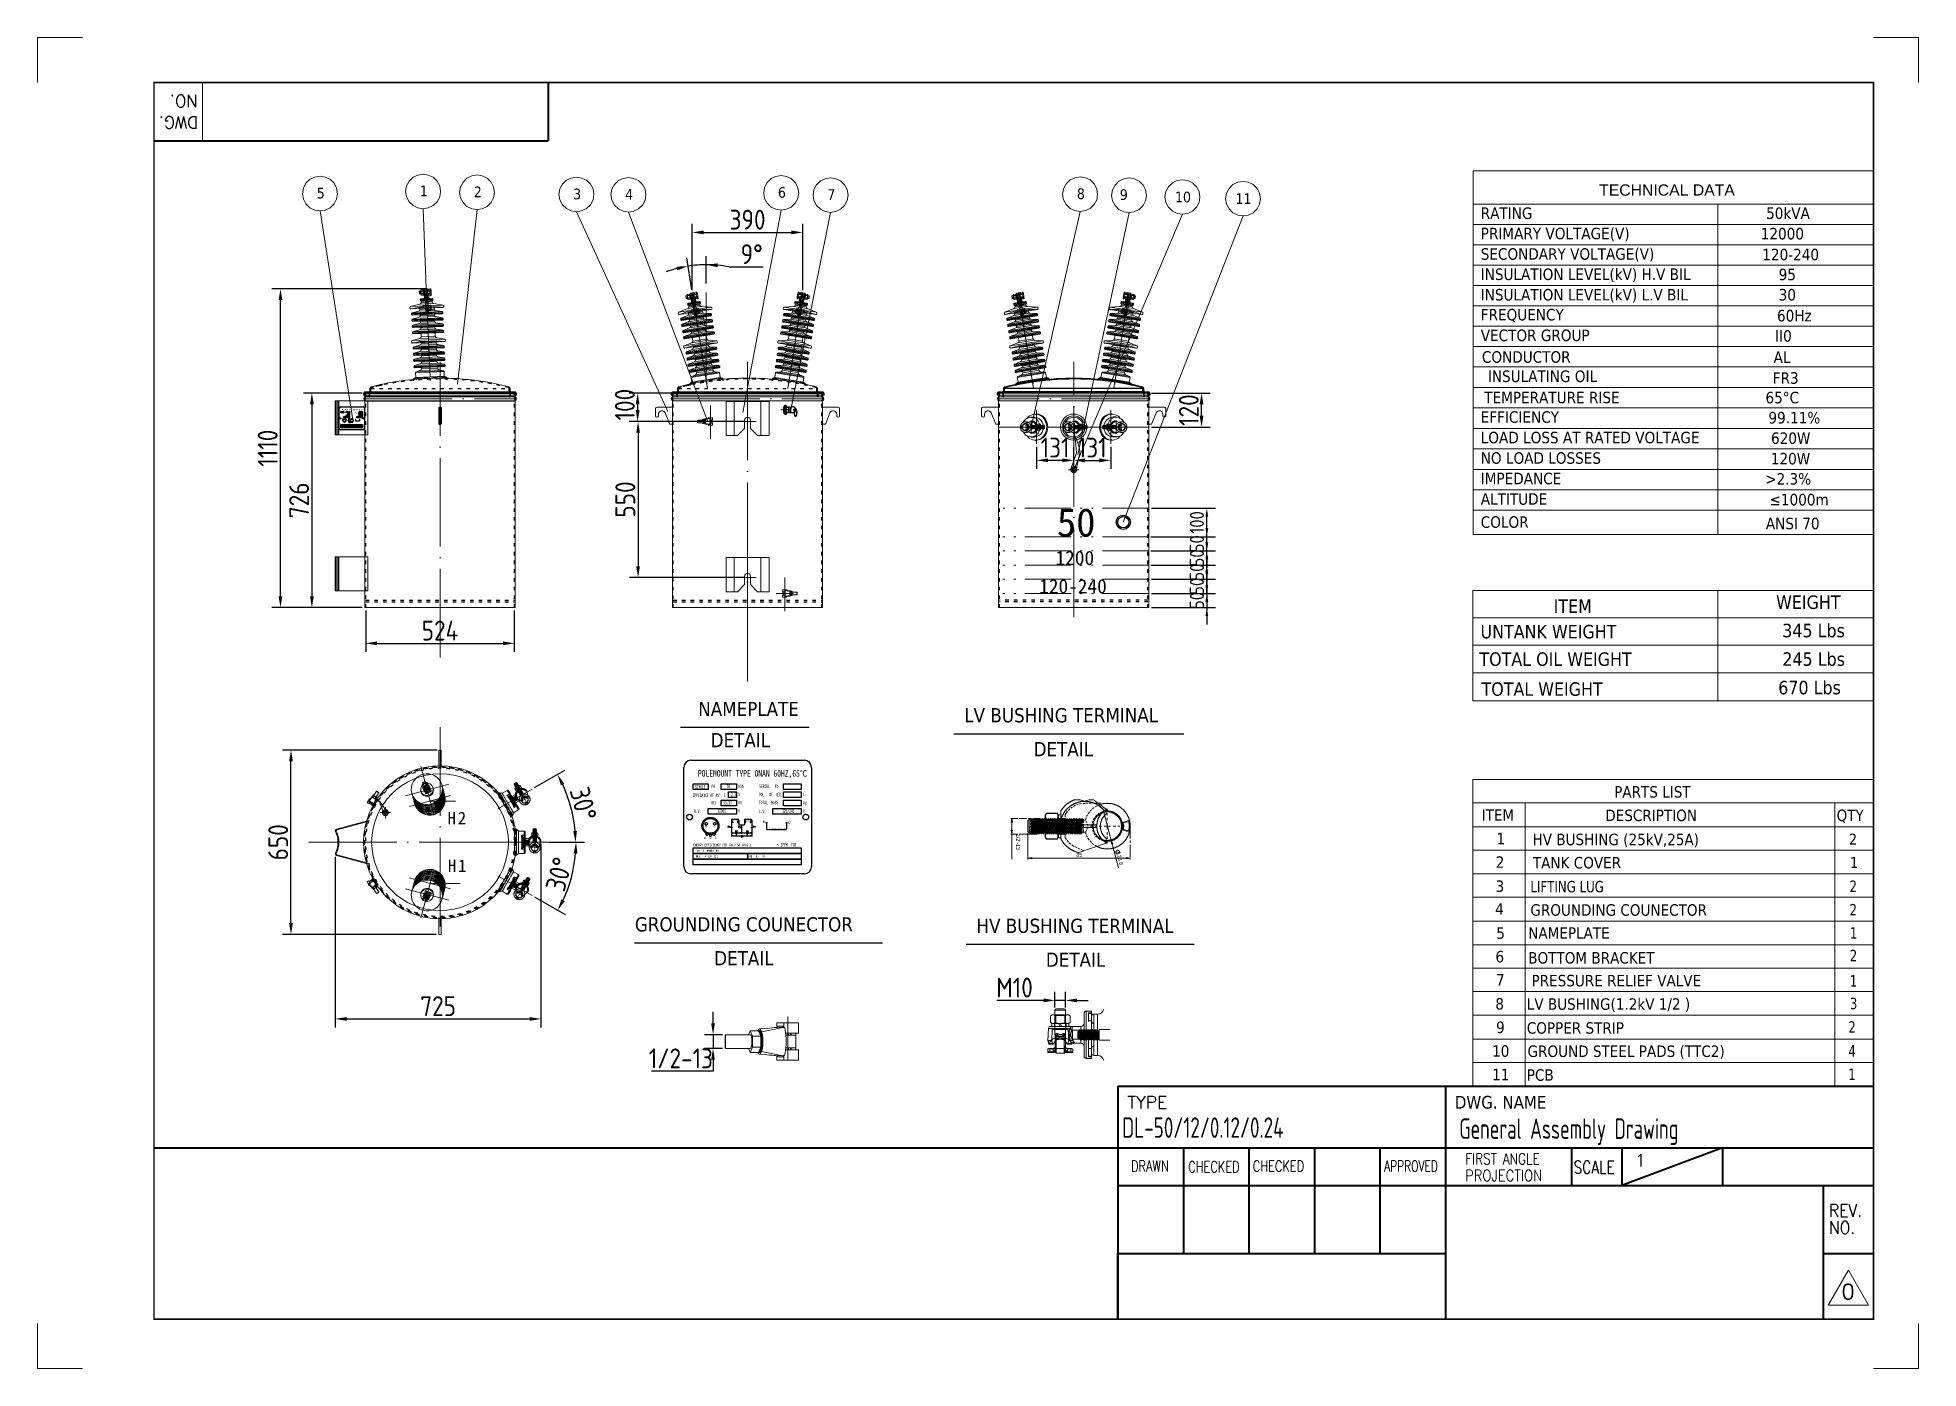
# Model space of a CAD drawing. Header units: millimetres. Extents: x 89051 to 218395, y -330386 to -125649.
# Drawn here: x 89051 to 95682, y -130338 to -125649 of the extents above; entities outside this region: 1.
import ezdxf
from ezdxf.enums import TextEntityAlignment as Align

# ---------------------------------------------------------------- set-up
doc = ezdxf.new("R2010")
doc.units = ezdxf.units.MM
doc.header["$LTSCALE"] = 13
for name, pattern in [('1 实线', [0]), ('5 双点画线', [10.5, 6.25, -1.25, 0.25, -1.25, 0.25, -1.25]), ('ACAD_ISO02W100', [15, 12, -3]), ('ACAD_ISO03W100', [1.18, 0.47, -0.71]), ('ACAD_ISO04W100', [30, 24, -3, 0, -3]), ('CENTER', [50.8, 31.75, -6.35, 6.35, -6.35]), ('CENTERX2', [101.6, 63.5, -12.7, 12.7, -12.7]), ('HIDDEN', [9.525, 6.35, -3.175])]:
    doc.linetypes.add(name, pattern=pattern)
doc.layers.get('0').update_dxf_attribs({"color": 1, "linetype": 'CENTER'})
for name, color, linetype in [('02___PRT_ALL_AXES', 7, 'Continuous'), ('1', 4, 'Continuous'), ('2', 3, 'Continuous'), ('4', 2, 'HIDDEN'), ('6文字层', 3, 'Continuous'), ('C00-00-00', 7, 'Continuous'), ('CORE', 5, 'Continuous'), ('PDF_Visible (ANSI)', 7, 'Continuous'), ('PDF_Visible Narrow (ANSI)', 7, 'Continuous'), ('粗实线', 4, 'Continuous')]:
    doc.layers.add(name, color=color, linetype=linetype)
doc.layers.add('C00-00-FF', color=5, linetype='Continuous', true_color=0x0000ff)
doc.layers.add('paper', color=254, linetype='Continuous', plot=False)
for name, color, linetype, lineweight in [('图层1', 1, 'CENTER', 13), ('标注、文本', 3, 'Continuous', 25), ('铁心', 3, 'Continuous', 0)]:
    doc.layers.add(name, color=color, linetype=linetype, lineweight=lineweight)
doc.styles.add('11', font='')
doc.styles.add('chinese', font='simhei.ttf')
doc.styles.add('PDF Arial', font='arial.ttf')
doc.styles.add('ROMANS', font='romans.shx', dxfattribs={"bigfont": 'whgtxt.shx'})
doc.styles.get("Standard").update_dxf_attribs({"font": 'gbenor.shx', "bigfont": 'gbcbig.shx'})
doc.styles.add('Tahoma$001', font='tahoma.ttf', dxfattribs={"height": 2.159784})
doc.styles.add('Tahoma_txtstyle_28.93_0_0', font='tahoma.ttf')
doc.styles.add('Tahoma_txtstyle_30.40_0_0', font='tahoma.ttf')
doc.styles.add('Tahoma_txtstyle_30.51_0_0', font='tahoma.ttf')
doc.styles.add('仿宋体', font='')
doc.styles.get('11').set_extended_font_data('FangSong_GB2312')
doc.styles.get('仿宋体').set_extended_font_data('STFangsong')
doc.dimstyles.new('1-15', dxfattribs={"dimscale": 20, "dimtxt": 3.5, "dimasz": 2, "dimexe": 1.5, "dimexo": 0.5, "dimgap": 0.5, "dimtad": 1, "dimtoh": 1, "dimdec": 1, "dimdsep": 46, "dimtxsty": 'Standard', "dimcen": 2.5, "dimclrd": 3, "dimclre": 3, "dimclrt": 3, "dimadec": 0, "dimazin": 2, "dimtfac": 1, "dimtdec": 1, "dimtmove": 0, "dimatfit": 2, "dimfxl": 1, "dimarcsym": 0})

msp = doc.modelspace()

# ---------------------------------------------------------------- texts
at = {"layer": '1', "color": 4, "lineweight": 13}
for s, width, p in [('DL-50/12/0.12/0.24', 0.8, (92874.95, -129525.18)), ('General Assembly Drawing', 0.76, (94063.63, -129528.96))]:
    msp.add_text(s, height=72, dxfattribs=dict(at, width=width)).set_placement(p)
at = {"layer": '2', "lineweight": 13, "style": 'ROMANS'}
for s, p in [('NO.', (89616.2, -125850.77)), ('DWG.', (89617.72, -125926.39))]:
    msp.add_text(s, height=42.625, rotation=180, dxfattribs=at).set_placement(p)
at = {"layer": '2'}
for s, height, style, width, p in [('IMPEDANCE AT 85%%D', 2.52, '仿宋体', 0.6, (90120.59, -126975.99)), ('SINGLE', 2.52, '仿宋体', 0.6, (90121.98, -126969.97)), ('PH.', 2.52, '仿宋体', 0.6, (90133.66, -126969.71)), ('C', 2.52, '仿宋体', 0.6, (90142.32, -126976.01)), ('100', 2.52, '仿宋体', 0.6, (90144.48, -126969.71)), ('2.3', 2.52, '仿宋体', 0.6, (90147.47, -126975.44)), ('%%%', 2.52, '仿宋体', 0.6, (90152.65, -126975.35)), ('KVA', 2.52, '仿宋体', 0.6, (90152.65, -126969.71)), ('VOL.  OF  OIL', 2.52, '仿宋体', 0.6, (90167.19, -126975.53)), ('SERIAL   No.', 2.52, '仿宋体', 0.6, (90167.35, -126969.63)), ('L', 2.52, '仿宋体', 0.6, (90198.4, -126975.35)), ('ENERGY EFFICIENCY PER CAN/CSA-C802.1', 1.75, '11', 0.8, (90120.81, -127010.65)), ('H.V.', 2.52, '仿宋体', 0.6, (90121.56, -126987.32)), ('DATE  OF  MANUFACTURE', 1.6128, '仿宋体', 0.6, (90122.65, -127014.63)), ('BUILT  TO  CSA  C2.2', 1.6128, '仿宋体', 0.6, (90122.75, -127018.65)), ('X3', 1.613, '仿宋体', 0.6, (90128.31, -127005.56)), ('H1', 1.613, '仿宋体', 0.6, (90129.41, -126997.63)), ('X2', 1.613, '仿宋体', 0.6, (90132.15, -127005.56)), ('BIL', 2.52, '仿宋体', 0.6, (90133.66, -126981.23)), ('X1', 1.613, '仿宋体', 0.6, (90136.23, -127005.57)), ('125/30', 2.52, '仿宋体', 0.6, (90142.05, -126981.3)), ('V', 2.52, '仿宋体', 0.6, (90152.65, -126987.15)), ('KV', 2.52, '仿宋体', 0.6, (90152.65, -126981.23)), ('MFR.  REF.  NO.    ', 1.6128, '仿宋体', 0.6, (90159.98, -127018.65)), ('TOTAL  MASS', 2.52, '仿宋体', 0.6, (90167.19, -126981.15)), ('L.V.', 2.52, '仿宋体', 0.6, (90167.25, -126987.39)), ('H1', 1.851, '仿宋体', 0.6, (90169.92, -126994.42)), ('< 1PPM  PCB', 2.52, '仿宋体', 0.6, (90179.95, -127010.81)), ('H2', 1.851, '仿宋体', 0.6, (90187.68, -126994.93)), ('V', 2.52, '仿宋体', 0.6, (90198.35, -126987.21)), ('kg', 2.52, '仿宋体', 0.6, (90198.4, -126981.23)), ('SINGLE', 12.6, '仿宋体', 0.6, (91368.25, -128294.23)), ('PH.', 12.6, '仿宋体', 0.6, (91426.66, -128292.93)), ('50', 12.6, '仿宋体', 0.6, (91480.76, -128292.93)), ('KVA', 12.6, '仿宋体', 0.6, (91521.61, -128292.93)), ('SERIAL   No.', 12.6, '仿宋体', 0.6, (91595.1, -128292.52)), ('IMPEDANCE AT 85%%D', 12.6, '仿宋体', 0.6, (91361.32, -128324.3)), ('H.V.', 12.6, '仿宋体', 0.6, (91366.14, -128380.99)), ('BIL', 12.6, '仿宋体', 0.6, (91426.66, -128350.53)), ('95/30', 12.6, '仿宋体', 0.6, (91468.59, -128350.86)), ('C', 12.6, '仿宋体', 0.6, (91469.97, -128324.4)), ('2.3', 12.6, '仿宋体', 0.6, (91495.71, -128321.57)), ('%%%', 12.6, '仿宋体', 0.6, (91521.61, -128321.14)), ('V', 12.6, '仿宋体', 0.6, (91521.61, -128380.11)), ('KV', 12.6, '仿宋体', 0.6, (91521.61, -128350.53)), ('VOL.  OF  OIL', 12.6, '仿宋体', 0.6, (91594.29, -128322.04)), ('TOTAL  MASS', 12.6, '仿宋体', 0.6, (91594.3, -128350.12)), ('L.V.', 12.6, '仿宋体', 0.6, (91594.61, -128381.31)), ('V', 12.6, '仿宋体', 0.6, (91750.08, -128380.43)), ('kg', 12.6, '仿宋体', 0.6, (91750.37, -128350.53)), ('L', 12.6, '仿宋体', 0.6, (91750.37, -128321.14)), ('H1', 8.064, '仿宋体', 0.6, (91405.42, -128432.51)), ('H2', 8.064, '仿宋体', 0.6, (91432.9, -128432.69)), ('H1', 9.257, '仿宋体', 0.6, (91607.95, -128416.47)), ('H2', 9.257, '仿宋体', 0.6, (91696.76, -128419)), ('ENERGY EFFICIENCY PER CAN/CSA-C802.1', 8.75, '11', 0.8, (91362.42, -128497.63)), ('X3', 8.064, '仿宋体', 0.6, (91399.9, -128472.15)), ('X2', 8.064, '仿宋体', 0.6, (91419.11, -128472.15)), ('X1', 8.064, '仿宋体', 0.6, (91439.49, -128472.22)), ('< 1PPM  PCB', 12.6, '仿宋体', 0.6, (91658.08, -128498.4)), ('DATE  OF  MANUFACTURE', 8.064, '仿宋体', 0.6, (91371.62, -128517.54)), ('BUILT  TO  CSA  C2.2', 8.064, '仿宋体', 0.6, (91372.11, -128537.64)), ('MFR.  REF.  NO.    ', 8.064, '仿宋体', 0.6, (91558.26, -128537.64))]:
    msp.add_text(s, height=height, dxfattribs=dict(at, style=style, width=width)).set_placement(p)
at = {"layer": '2', "color": 3, "true_color": 0x00ff00, "style": '仿宋体', "width": 0.6}
for s, height, p in [('12000', 2.52, (90137.84, -126987.15)), ('120/240', 2.52, (90183.54, -126987.21)), ('12000', 12.6, (91447.57, -128380.11)), ('120/240', 12.6, (91676.04, -128380.43))]:
    msp.add_text(s, height=height, dxfattribs=at).set_placement(p)
at = {"layer": '2', "lineweight": 13, "style": 'ROMANS'}
for s, height, p in [('TYPE', 44.402, (92893.24, -129422.37)), ('1', 44.4, (94682.2, -129626.86))]:
    msp.add_text(s, height=height, dxfattribs=at).set_placement(p)
for s, height, width, p in [('DRAWN', 39.073, 0.75, (92906.28, -129644.43)), ('CHECKED', 39.073, 0.75, (93107.88, -129646.91)), ('CHECKED', 39.073, 0.75, (93335.61, -129644.43)), ('APPROVED', 39.073, 0.7, (93798.55, -129644.43)), ('FIRST ANGLE', 39.0733, 0.8, (94084.54, -129618.99)), ('SCALE', 44.402, 0.8, (94466.31, -129651.19)), ('PROJECTION', 39.073, 0.86, (94084.54, -129677.55)), ('REV.', 44.402, 0.9, (95366.68, -129803.14)), ('NO.', 44.402, 0.9, (95366.68, -129863.69))]:
    msp.add_text(s, height=height, dxfattribs=dict(at, width=width)).set_placement(p)
at = {"layer": '2', "color": 4, "lineweight": 13, "style": 'ROMANS'}
msp.add_text('0', height=53.28, dxfattribs=at).set_placement((95411.43, -130093.72))
at = {"layer": '4', "color": 2, "true_color": 0xffff00, "style": 'chinese', "width": 0.7}
for height, p in [(4.6597, (90124.17, -126961.68)), (23.2987, (91379.21, -128252.75))]:
    msp.add_text('POLEMOUNT TYPE ONAN 60HZ,65℃', height=height, dxfattribs=at).set_placement(p)
at = {"layer": '图层1', "char_height": 43.9129, "width": 73.2601, "attachment_point": 1, "line_spacing_factor": 2}
for s, insert in [('{\\fFangSong|b1|i0|c134|p49;\\T1.2;H2}', (90496.49, -128376.64)), ('{\\fFangSong|b1|i0|c134|p49;\\T1.2;H1}', (90497.63, -128544.76))]:
    msp.add_mtext(s, dxfattribs=dict(at, insert=insert))
at = {"layer": '铁心', "style": 'Tahoma$001'}
for s, height, p in [('5', 37.59, (90035.37, -126215.36)), ('1', 37.59, (90398.88, -126207.71)), ('2', 37.59, (90589.01, -126210.93)), ('3', 37.59, (90939.46, -126218.25)), ('6', 37.59, (91661.28, -126212.76)), ('8', 37.59, (92715.26, -126217.58)), ('4', 37.59, (91122.78, -126219.58)), ('7', 37.59, (91835.31, -126220.67)), ('9', 37.59, (92866.49, -126220.69)), ('10', 37.589, (93061.03, -126229.08)), ('11', 37.589, (93274.59, -126234.98))]:
    msp.add_text(s, height=height, dxfattribs=at).set_placement(p)
at = {"layer": '铁心', "lineweight": 13}
for s, height, style, p in [('TECHNICAL DATA', 39.7655, 'PDF Arial', (94556.44, -126205.6)), ('RATING', 40.606, 'Tahoma$001', (94139.07, -126287.61)), ('50kVA', 40.606, 'Tahoma$001', (95145.12, -126287.61)), ('PRIMARY VOLTAGE(V)', 40.6063, 'Tahoma$001', (94139.07, -126359.1)), ('   12000 ', 40.606, 'Tahoma$001', (95080.54, -126359.78)), ('SECONDARY VOLTAGE(V)', 40.6063, 'Tahoma$001', (94139.07, -126431.26)), ('120-240', 40.606, 'Tahoma$001', (95131.65, -126433.16)), ('INSULATION LEVEL(kV) H.V BIL', 40.6063, 'Tahoma$001', (94139.07, -126502.75)), ('95', 40.606, 'Tahoma$001', (95189.36, -126503.43)), ('INSULATION LEVEL(kV) L.V BIL', 40.6063, 'Tahoma$001', (94139.07, -126574.92)), ('30', 40.606, 'Tahoma$001', (95189.36, -126574.92)), ('FREQUENCY', 40.606, 'Tahoma$001', (94139.07, -126645.04)), ('60Hz', 40.606, 'Tahoma$001', (95183.53, -126648.71)), ('VECTOR GROUP', 40.6063, 'Tahoma$001', (94139.07, -126717.89)), ('II0', 40.606, 'Tahoma$001', (95176.84, -126720)), ('CONDUCTOR', 40.606, 'Tahoma$001', (94143.25, -126794.16)), ('AL', 40.606, 'Tahoma$001', (95171.53, -126794.81)), ('FR3', 40.606, 'Tahoma$001', (95168.43, -126868.31)), ('EFFICIENCY', 40.606, 'Tahoma$001', (94139.07, -127005.88)), ('99.11%%%', 40.606, 'Tahoma$001', (95153.41, -127008.19)), ('LOAD LOSS AT RATED VOLTAGE', 40.6063, 'Tahoma$001', (94139.07, -127078.05)), ('620W', 40.606, 'Tahoma$001', (95162.51, -127080.35)), ('NO LOAD LOSSES', 40.6063, 'Tahoma$001', (94139.07, -127150.22)), ('120W', 40.606, 'Tahoma$001', (95161.82, -127152.52)), ('IMPEDANCE', 40.606, 'Tahoma$001', (94139.07, -127222.38)), ('>2.3%%%', 40.606, 'Tahoma$001', (95141.91, -127223.59)), ('ALTITUDE', 40.606, 'Tahoma$001', (94139.07, -127294.55)), ('≤1000m', 40.606, 'Tahoma$001', (95157.14, -127296.86)), ('COLOR', 40.606, 'Tahoma$001', (94139.01, -127375.81)), ('ANSI 70 ', 40.606, 'Tahoma$001', (95144.23, -127380.99)), ('ITEM', 47.513, 'Tahoma_txtstyle_30.51_0_0', (94396.14, -127675.84)), ('UNTANK WEIGHT', 47.5129, 'Tahoma_txtstyle_30.51_0_0', (94138.12, -127765.48)), ('345 Lbs', 47.513, 'Tahoma_txtstyle_30.51_0_0', (95202.02, -127761.51)), ('TOTAL OIL WEIGHT', 47.5129, 'Tahoma_txtstyle_30.51_0_0', (94134.42, -127862.23)), ('245 Lbs', 47.513, 'Tahoma_txtstyle_30.51_0_0', (95202.32, -127862.05)), ('TOTAL WEIGHT', 47.5129, 'Tahoma_txtstyle_30.51_0_0', (94141.83, -127967.78)), ('670 Lbs', 47.513, 'Tahoma_txtstyle_30.51_0_0', (95187.81, -127962.56)), ('NAMEPLATE', 50, 'Tahoma$001', (91380.37, -128039.16)), ('LV BUSHING TERMINAL', 50, 'Tahoma$001', (92318.16, -128061.29)), ('DETAIL', 50, 'Tahoma$001', (91424.14, -128149.1)), ('DETAIL', 50, 'Tahoma$001', (92562.78, -128180.78)), ('PARTS LIST', 40.487, 'Tahoma_txtstyle_30.40_0_0', (94609.47, -128326.42)), ('ITEM', 40.487, 'Tahoma_txtstyle_30.40_0_0', (94142.09, -128408.24)), ('DESCRIPTION', 40.487, 'Tahoma_txtstyle_30.40_0_0', (94578.13, -128409.27)), ('QTY', 40.309, 'Tahoma$001', (95393.8, -128409.09)), ('1', 40.49, 'Tahoma_txtstyle_30.40_0_0', (94195.03, -128491.09)), (' HV BUSHING (25kV,25A)', 40.487, 'Tahoma_txtstyle_30.40_0_0', (94306.5, -128494.14)), ('2', 38.52, 'Tahoma_txtstyle_28.93_0_0', (95437.11, -128492.29)), ('2', 40.49, 'Tahoma_txtstyle_30.40_0_0', (94191.94, -128573.94)), ('TANK COVER', 40.487, 'Tahoma_txtstyle_30.40_0_0', (94322.95, -128576.18)), ('1', 38.52, 'Tahoma$001', (95440.55, -128574.28)), ('3', 40.49, 'Tahoma_txtstyle_30.40_0_0', (94191.59, -128658.85)), ('4', 40.49, 'Tahoma_txtstyle_30.40_0_0', (94189.88, -128738.95)), ('GROUNDING COUNECTOR', 50, 'Tahoma$001', (91156.99, -128797.96)), ('HV BUSHING TERMINAL', 50, 'Tahoma$001', (92361.29, -128803.16)), ('GROUNDING COUNECTOR', 40.487, 'Tahoma_txtstyle_30.40_0_0', (94314.11, -128742.63)), ('5', 40.49, 'Tahoma_txtstyle_30.40_0_0', (94193.78, -128824.21)), ('NAMEPLATE', 40.487, 'Tahoma_txtstyle_30.40_0_0', (94306.5, -128823.69)), ('DETAIL', 50, 'Tahoma$001', (91436.58, -128917.45)), ('DETAIL', 50, 'Tahoma$001', (92605.91, -128922.65)), ('6', 40.49, 'Tahoma_txtstyle_30.40_0_0', (94190.97, -128907.06)), ('BOTTOM BRACKET', 40.487, 'Tahoma_txtstyle_30.40_0_0', (94306.5, -128911.22)), ('7', 40.49, 'Tahoma_txtstyle_30.40_0_0', (94192.71, -128988.88)), ('PRESSURE RELIEF VALVE', 40.487, 'Tahoma_txtstyle_30.40_0_0', (94318.13, -128991.48)), ('LV BUSHING(1.2kV 1/2 )', 40.487, 'Tahoma_txtstyle_30.40_0_0', (94301.44, -129074.13)), ('8', 40.49, 'Tahoma_txtstyle_30.40_0_0', (94190.55, -129073.45)), ('9', 40.49, 'Tahoma_txtstyle_30.40_0_0', (94193.31, -129156.13)), ('COPPER STRIP', 40.487, 'Tahoma_txtstyle_30.40_0_0', (94301.44, -129158.35)), ('10', 40.487, 'Tahoma_txtstyle_30.40_0_0', (94179.22, -129239.66)), ('GROUND STEEL PADS (TTC2)', 40.487, 'Tahoma_txtstyle_30.40_0_0', (94304.09, -129240.35)), ('11', 40.487, 'Tahoma_txtstyle_30.40_0_0', (94179.22, -129322.51)), ('PCB', 40.487, 'Tahoma_txtstyle_30.40_0_0', (94301.44, -129324.05)), ('DWG. NAME', 44.861, 'Tahoma_txtstyle_30.40_0_0', (94047.68, -129422.37))]:
    msp.add_text(s, height=height, dxfattribs=dict(at, style=style)).set_placement(p)
at = {"layer": '铁心', "lineweight": 13, "style": 'Tahoma$001'}
for s, p in [('INSULATING OIL', (94356.71, -126841.91)), ('TEMPERATURE RISE ', (94397.6, -126916.67))]:
    msp.add_text(s, height=40.6063, dxfattribs=at).set_placement(p, align=Align.MIDDLE)
msp.add_text('65%%DC', height=40.606, dxfattribs=at).set_placement((95142.97, -126916.96), align=Align.MIDDLE_LEFT)
at = {"layer": '铁心', "lineweight": 13, "style": 'Tahoma_txtstyle_30.40_0_0'}
for s, height, width, p in [('LIFTING LUG', 40, 0.88, (94314.11, -128660.12)), ('2', 40.49, 0.85, (95439.39, -128659.31)), ('2', 40.49, 0.85, (95439.39, -128741.81)), ('1', 40.49, 0.85, (95440.89, -128823.69)), ('2', 40.49, 0.85, (95440.24, -128903.22)), ('1', 40.49, 0.85, (95440.41, -128992.51)), ('3', 40.49, 0.85, (95440.89, -129072.07)), ('2', 40.49, 0.85, (95435.24, -129154.92)), ('4', 40.49, 0.85, (95435.24, -129239.15)), ('1', 40.49, 0.85, (95435.24, -129322))]:
    msp.add_text(s, height=height, dxfattribs=dict(at, width=width)).set_placement(p)
at = {"layer": '铁心', "width": 1755.2419, "attachment_point": 1, "style": 'Tahoma$001'}
for s, insert, char_height in [('{\\fSimSun|b0|i0|c134|p2;50}', (92644.78, -127306.92), 100), ('{\\fSimSun|b0|i0|c134|p2;1200}', (92639.96, -127456.92), 50), ('{\\fSimSun|b0|i0|c134|p2;120-240}', (92582.49, -127556.92), 50)]:
    msp.add_mtext(s, dxfattribs=dict(at, insert=insert, char_height=char_height))
at = {"layer": '铁心', "lineweight": 13, "insert": (95180.43, -127614.19), "char_height": 47.513, "width": 562.5922, "attachment_point": 1, "style": 'Tahoma_txtstyle_30.51_0_0'}
msp.add_mtext('WEIGHT', dxfattribs=at)
at = {"layer": '铁心', "lineweight": 13, "attachment_point": 1}
for s, insert, char_height, rotation in [("{\\fCenturyGothic|b0|i0|c0; 1/2'-13 }", (92514.73, -128449.14), 13.6057, 270), ('{\\fCenturyGothic|b0|i0|c0;23.8 }', (92870.08, -128526.91), 13.6014, 284)]:
    msp.add_mtext(s, dxfattribs=dict(at, insert=insert, char_height=char_height, rotation=rotation))
at = {"layer": '铁心', "lineweight": 13, "insert": (92708.33, -128535.32), "char_height": 13.605, "attachment_point": 7}
msp.add_mtext('{\\fCenturyGothic|b0|i0|c0; 85 }', dxfattribs=at)

# ---------------------------------------------------------------- blocks, each defined once
blk = doc.blocks.new('125506')
at = {"color": 7, "linetype": 'Continuous', "lineweight": 15}
for p, q in [((72044.4, -123506.5), (72044.9, -123505.4)), ((72044.9, -123505.4), (72049.2, -123504.7)), ((72049.2, -123504.7), (72050, -123505.7)), ((72049.9, -123505.4), (72051.6, -123505.1)), ((72050.6, -123509.7), (72049.9, -123505.4)), ((72052.5, -123503), (72060.1, -123501.4)), ((72061.1, -123505.8), (72066.5, -123505)), ((72061.9, -123502.1), (72062.3, -123504.7)), ((72062.3, -123501.7), (72062.3, -123501.7)), ((72062.7, -123504.2), (72062.3, -123501.7)), ((72065.2, -123501.8), (72067.1, -123501.4)), ((72065.2, -123501.8), (72065.3, -123503.9)), ((72067.3, -123500.1), (72065.3, -123500.4)), ((72065.6, -123503.9), (72065.3, -123503.9)), ((72067, -123503.6), (72065.6, -123503.9)), ((72067.5, -123503.6), (72067, -123503.6)), ((72067.1, -123501.4), (72067.5, -123503.6)), ((72068.5, -123505), (72067.2, -123505.2)), ((72067.3, -123500.1), (72067.4, -123500.1)), ((72067.4, -123500.1), (72068.5, -123505)), ((72023.7, -123551.1), (72023.5, -123549.4)), ((72024.7, -123547.2), (72046, -123539)), ((72101.1, -123540.8), (72026, -123552.7)), ((72041.2, -123509.8), (72041.9, -123514.4)), ((72042, -123508.7), (72044.7, -123508.3)), ((72045.8, -123514.9), (72043, -123515.3)), ((72044.4, -123506.5), (72046, -123516.6)), ((72045.4, -123508.4), (72049.7, -123507.7)), ((72046.1, -123531.3), (72045.6, -123528)), ((72046.8, -123517.5), (72046, -123516.6)), ((72075.4, -123526.7), (72046.1, -123531.3)), ((72046.3, -123514.5), (72050.6, -123513.8)), ((72073.3, -123522.2), (72046.7, -123526.4)), ((72046.8, -123517.5), (72051.1, -123516.9)), ((72047.5, -123551.8), (72047.1, -123549.4)), ((72048.5, -123534.7), (72048.2, -123532.4)), ((72050.6, -123509.7), (72050.8, -123510.7)), ((72052.5, -123510.4), (72050.6, -123509.7)), ((72050.8, -123510.7), (72052.6, -123511.4)), ((72051.6, -123516), (72050.8, -123510.7)), ((72051.6, -123515.7), (72051.1, -123516.9)), ((72053.3, -123515.7), (72051.6, -123516)), ((72054.6, -123523.2), (72053.6, -123516.9)), ((72056.8, -123524.9), (72057.2, -123524.6)), ((72056.8, -123524.9), (72056.8, -123524.9)), ((72062, -123512.1), (72067.5, -123511.2)), ((72062.8, -123523.8), (72062.4, -123524.1)), ((72063.6, -123512.7), (72064, -123515.3)), ((72063.7, -123516.7), (72063.6, -123516.7)), ((72064, -123528.4), (72063.8, -123528.5)), ((72064.5, -123515.6), (72064.1, -123513.1)), ((72064.3, -123515.9), (72064.2, -123515.9)), ((72064.2, -123517.6), (72064.8, -123521.5)), ((72064.5, -123515.6), (72064.5, -123515.7)), ((72067.2, -123514.7), (72066.7, -123512.6)), ((72066.7, -123512.6), (72067, -123512.6)), ((72067, -123512.6), (72068.3, -123512.4)), ((72069.2, -123514.4), (72067.2, -123514.7)), ((72067.8, -123515.9), (72069.8, -123515.6)), ((72069.4, -123510.6), (72068, -123510.8)), ((72068.3, -123512.4), (72068.9, -123512.2)), ((72069.2, -123514.4), (72068.9, -123512.2)), ((72069.4, -123510.6), (72069.9, -123515.6)), ((72069.8, -123515.6), (72069.9, -123515.6)), ((72073.8, -123528.3), (72074.1, -123530.6)), ((72074.9, -123523.3), (72075.4, -123526.7)), ((72077.9, -123534), (72100.6, -123535.2)), ((72080, -123544.2), (72080.4, -123546.6)), ((72083.5, -123549.4), (72099.6, -123550.2)), ((72102.8, -123538.6), (72102.5, -123536.9)), ((72029.3, -123565), (72029.1, -123563.4)), ((72030.3, -123561.2), (72045.4, -123555.4)), ((72031.6, -123579.5), (72031.4, -123577.8)), ((72100.1, -123555.8), (72031.6, -123566.7)), ((72032.6, -123575.7), (72047.7, -123569.9)), ((72033.9, -123594), (72033.7, -123592.3)), ((72102.4, -123570.3), (72033.9, -123581.2)), ((72034.9, -123590.2), (72050, -123584.4)), ((72104.7, -123584.8), (72036.2, -123595.7)), ((72049.8, -123566.3), (72049.4, -123563.9)), ((72052.1, -123580.7), (72051.7, -123578.4)), ((72054.4, -123595.2), (72054, -123592.8)), ((72082.3, -123558.7), (72082.7, -123561)), ((72084.6, -123573.1), (72085, -123575.5)), ((72085.8, -123563.8), (72101.9, -123564.7)), ((72086.9, -123587.6), (72087.3, -123590)), ((72088.1, -123578.3), (72104.2, -123579.2)), ((72090.4, -123592.8), (72106.5, -123593.7)), ((72101.5, -123551.9), (72101.8, -123553.6)), ((72103.8, -123566.4), (72104.1, -123568)), ((72106.1, -123580.9), (72106.4, -123582.5)), ((72036.2, -123608.5), (72036, -123606.8)), ((72036.3, -123630.1), (72036, -123628.4)), ((72037.2, -123604.6), (72052.3, -123598.9)), ((72037.3, -123626.2), (72055, -123619.4)), ((72107, -123599.3), (72038.5, -123610.2)), ((72113.6, -123619.9), (72038.6, -123631.7)), ((72042.8, -123640.2), (72056.4, -123635)), ((72112.6, -123634.9), (72044.1, -123645.7)), ((72057.5, -123615.1), (72056.3, -123607.3)), ((72059, -123630.6), (72058.6, -123628.6)), ((72089.2, -123602.1), (72090.4, -123609.8)), ((72093.5, -123623), (72093.9, -123625.1)), ((72094.2, -123613.2), (72113.1, -123614.2)), ((72095.8, -123637.5), (72096.2, -123639.6)), ((72097.6, -123628.5), (72112.1, -123629.2)), ((72108.4, -123595.3), (72108.6, -123597)), ((72114, -123630.9), (72114.3, -123632.6)), ((72115.3, -123617.6), (72115, -123615.9)), ((72041.9, -123644), (72041.6, -123642.4)), ((72044.1, -123658.5), (72043.9, -123656.9)), ((72045.1, -123654.7), (72058.7, -123649.5)), ((72046.4, -123673), (72046.2, -123671.3)), ((72114.9, -123649.3), (72046.4, -123660.2)), ((72047.4, -123669.2), (72061, -123663.9)), ((72117.2, -123663.8), (72048.7, -123674.7)), ((72049.7, -123683.7), (72063.3, -123678.4)), ((72119.5, -123678.3), (72051, -123689.2)), ((72061.3, -123645.1), (72060.9, -123643)), ((72063.5, -123659.6), (72063.2, -123657.5)), ((72065.8, -123674.1), (72065.5, -123672)), ((72098.1, -123652), (72098.4, -123654.1)), ((72099.9, -123642.9), (72114.4, -123643.7)), ((72100.4, -123666.5), (72100.7, -123668.5)), ((72102.2, -123657.4), (72116.7, -123658.2)), ((72104.4, -123680.7), (72104.8, -123683.8)), ((72104.5, -123671.9), (72119, -123672.7)), ((72116.3, -123645.4), (72116.6, -123647.1)), ((72118.6, -123659.9), (72118.9, -123661.5)), ((72120.9, -123674.4), (72121.2, -123676)), ((72048.7, -123687.5), (72048.5, -123685.8)), ((72055.6, -123711.4), (72053.8, -123700.4)), ((72055, -123698.3), (72064.3, -123694.1)), ((72121.5, -123701.6), (72056.3, -123711.9)), ((72066.7, -123689.9), (72066.2, -123686.8)), ((72108.4, -123687.2), (72118.6, -123688.2)), ((72120.3, -123689.9), (72122.1, -123700.8))]:
    blk.add_line(p, q, dxfattribs=at)
at = {"color": 7, "linetype": 'HIDDEN', "lineweight": 0}
for p, q in [((72044.7, -123508.3), (72057.1, -123506.3)), ((72051.5, -123504.5), (72051.5, -123504.5)), ((72053.7, -123505.1), (72060.5, -123503.7)), ((72057.7, -123506.4), (72061.1, -123505.8)), ((72068.6, -123505.3), (72058.3, -123506.9)), ((72065.7, -123505.8), (72060, -123506.7)), ((72060.5, -123503.7), (72060.1, -123501.4)), ((72062.3, -123504), (72061.9, -123501.5)), ((72062.3, -123504.7), (72061.9, -123502.1)), ((72062.3, -123501.7), (72062.3, -123501.7)), ((72062.7, -123504.2), (72062.7, -123504.2)), ((72064.1, -123505.6), (72065.8, -123505.3)), ((72067.1, -123501.4), (72065.2, -123501.8)), ((72065.3, -123500.4), (72065.8, -123505.3)), ((72065.3, -123503.9), (72065.6, -123503.9)), ((72065.6, -123503.9), (72067, -123503.6)), ((72065.7, -123505.8), (72066.5, -123510.7)), ((72067, -123503.6), (72067.5, -123503.6)), ((72026.3, -123552.7), (72100.8, -123540.9)), ((72026.3, -123552.7), (72044.4, -123546.8)), ((72044.4, -123546.8), (72081.8, -123540.9)), ((72044.7, -123508.5), (72045.3, -123508.7)), ((72044.7, -123546.7), (72081.5, -123540.9)), ((72045.3, -123508.7), (72050, -123508)), ((72045.3, -123508.7), (72046.2, -123514.2)), ((72045.6, -123528), (72074.9, -123523.3)), ((72046.2, -123514.2), (72045.7, -123514.6)), ((72058.1, -123512.9), (72045.8, -123514.9)), ((72050.9, -123513.5), (72046.2, -123514.2)), ((72074, -123524.9), (72046.9, -123529.2)), ((72047.2, -123531.2), (72046.9, -123529.2)), ((72079.9, -123543.2), (72046.9, -123548.4)), ((72047.1, -123549.4), (72046.9, -123548.4)), ((72047.6, -123531.1), (72047.3, -123529.1)), ((72050, -123508), (72050.2, -123507.4)), ((72050.2, -123509.1), (72050, -123508)), ((72050.2, -123507.1), (72051.9, -123506.8)), ((72050.9, -123513.5), (72050.7, -123512.2)), ((72051.3, -123514), (72050.9, -123513.5)), ((72053, -123514), (72051.3, -123514.3)), ((72051.9, -123507), (72053.9, -123506.7)), ((72052.2, -123530.4), (72051.9, -123528.4)), ((72055, -123513.5), (72053, -123513.8)), ((72053.4, -123541.6), (72055.1, -123541.4)), ((72053.9, -123544.9), (72053.4, -123541.6)), ((72053.9, -123531.4), (72068, -123529.2)), ((72053.9, -123544.9), (72055.6, -123544.7)), ((72054.6, -123523.2), (72064.8, -123521.5)), ((72055.1, -123541.4), (72058.6, -123540.8)), ((72055.1, -123541.4), (72055.6, -123544.7)), ((72062.2, -123514.3), (72055.2, -123515.1)), ((72055.6, -123544.7), (72059.1, -123544.1)), ((72056.1, -123517.6), (72058.6, -123515.5)), ((72056.1, -123517.6), (72061.7, -123516.7)), ((72057.6, -123527.5), (72056.1, -123517.6)), ((72056.5, -123523), (72056.5, -123522.9)), ((72057.1, -123507.1), (72058.3, -123506.9)), ((72058.3, -123521.2), (72057.1, -123521.3)), ((72057.2, -123526.9), (72057.1, -123526.9)), ((72057.2, -123521.3), (72057.6, -123520.7)), ((72057.3, -123522.3), (72057.3, -123522.3)), ((72057.4, -123523.3), (72057.4, -123523.3)), ((72057.5, -123528.9), (72057.4, -123528.9)), ((72061.2, -123520.2), (72057.6, -123520.7)), ((72057.6, -123524.3), (72057.6, -123524.3)), ((72057.6, -123529.9), (72058.2, -123529.4)), ((72057.7, -123525.3), (72057.7, -123525.3)), ((72057.8, -123530.9), (72057.7, -123530.9)), ((72057.9, -123512.1), (72059.1, -123511.9)), ((72057.9, -123526.3), (72057.9, -123526.3)), ((72058.3, -123521), (72058, -123521.5)), ((72058, -123521.5), (72058.5, -123521.9)), ((72058, -123527.3), (72058, -123527.3)), ((72058.1, -123532.9), (72058.1, -123532.9)), ((72058.2, -123528.3), (72058.2, -123528.3)), ((72064.8, -123533.1), (72058.2, -123534.1)), ((72059.2, -123540.7), (72058.2, -123534.1)), ((72058.3, -123506.9), (72060.7, -123506.5)), ((72058.3, -123521.2), (72061.9, -123520.6)), ((72058.3, -123521), (72058.5, -123520.7)), ((72058.5, -123520.7), (72058.3, -123521.2)), ((72058.5, -123521.9), (72058.3, -123521.2)), ((72058.4, -123529.3), (72058.4, -123529.3)), ((72058.5, -123530.3), (72058.5, -123530.3)), ((72058.6, -123515.5), (72061.7, -123516.7)), ((72058.6, -123540.8), (72066.5, -123539.6)), ((72058.6, -123540.8), (72059.1, -123544.1)), ((72058.7, -123512.6), (72062, -123512.1)), ((72058.7, -123531.3), (72058.7, -123531.3)), ((72058.8, -123532.3), (72058.8, -123532.3)), ((72059.1, -123534), (72059, -123533.3)), ((72069.4, -123510.3), (72059.1, -123511.9)), ((72059.1, -123511.9), (72061.5, -123511.6)), ((72059.1, -123544.1), (72067, -123542.9)), ((72060.8, -123511.6), (72060, -123506.7)), ((72061.9, -123555.2), (72060.1, -123544)), ((72066.5, -123510.7), (72060.8, -123511.6)), ((72061.2, -123520.2), (72061.9, -123520.6)), ((72061.4, -123533.1), (72061.3, -123532.6)), ((72061.5, -123533.6), (72061.4, -123533.1)), ((72061.7, -123516.7), (72063.2, -123526.6)), ((72061.9, -123520.6), (72061.9, -123521.1)), ((72062, -123546.4), (72063.3, -123545.3)), ((72062, -123546.4), (72063.5, -123546.1)), ((72063.3, -123554.8), (72062, -123546.4)), ((72062.5, -123516.9), (72062.1, -123514.3)), ((72062.1, -123522.1), (72062.1, -123522.1)), ((72062.2, -123523.1), (72062.2, -123523.1)), ((72062.2, -123546.8), (72063.2, -123546.6)), ((72063.6, -123516.7), (72062.5, -123516.9)), ((72062.6, -123525), (72062.6, -123525)), ((72062.7, -123526), (72062.7, -123526)), ((72062.9, -123527), (72062.9, -123527)), ((72063, -123522.4), (72063, -123522.4)), ((72063.2, -123529), (72063.2, -123529)), ((72063.2, -123546.6), (72064.9, -123546.4)), ((72063.3, -123545), (72070.1, -123543.9)), ((72063.3, -123545), (72064.2, -123550.7)), ((72063.3, -123545.3), (72064.9, -123545.9)), ((72063.5, -123531), (72063.5, -123531)), ((72063.5, -123546.1), (72064.9, -123545.9)), ((72064, -123515.3), (72063.6, -123512.7)), ((72063.7, -123532), (72063.7, -123532)), ((72064.2, -123515.9), (72063.8, -123513.5)), ((72063.8, -123533), (72063.9, -123533.2)), ((72064.1, -123513.1), (72064.1, -123513.2)), ((72071, -123549.6), (72064.2, -123550.7)), ((72064.4, -123531.4), (72064.4, -123531.4)), ((72064.5, -123515.6), (72064.5, -123515.7)), ((72064.8, -123533.1), (72065.8, -123539.7)), ((72064.9, -123545.9), (72066.3, -123554.4)), ((72065, -123511.4), (72066.7, -123511.1)), ((72066, -123543), (72067.8, -123554.2)), ((72066.5, -123539.6), (72070, -123539)), ((72066.5, -123539.6), (72067, -123542.9)), ((72066.7, -123511.1), (72067.8, -123516)), ((72067, -123512.6), (72066.7, -123512.6)), ((72068.3, -123512.4), (72067, -123512.6)), ((72067, -123542.9), (72070.5, -123542.3)), ((72067.2, -123514.7), (72069.2, -123514.4)), ((72068.9, -123512.2), (72068.3, -123512.4)), ((72069, -123525.7), (72069.3, -123527.7)), ((72070, -123539), (72071.6, -123538.8)), ((72070, -123539), (72070.5, -123542.3)), ((72070.1, -123543.9), (72072.7, -123543.5)), ((72070.1, -123543.9), (72071, -123549.6)), ((72070.5, -123542.3), (72072.2, -123542.1)), ((72073.6, -123549.2), (72071, -123549.6)), ((72071.6, -123538.8), (72072.2, -123542.1)), ((72072.7, -123543.5), (72073.6, -123549.2)), ((72073.6, -123525), (72073.9, -123526.9)), ((72074, -123524.9), (72074.3, -123526.9)), ((72079.9, -123543.2), (72080, -123544.2)), ((72081.8, -123540.9), (72100.8, -123540.9)), ((72031.9, -123566.6), (72099.8, -123555.9)), ((72031.9, -123566.6), (72046.7, -123561.8)), ((72034.2, -123581.1), (72102.1, -123570.4)), ((72034.2, -123581.1), (72049, -123576.3)), ((72036.5, -123595.6), (72104.4, -123584.8)), ((72036.5, -123595.6), (72051.3, -123590.8)), ((72046.7, -123561.8), (72084.2, -123555.9)), ((72047, -123561.7), (72083.9, -123555.9)), ((72049, -123576.3), (72086.5, -123570.4)), ((72082.2, -123558.2), (72049.3, -123563.4)), ((72049.4, -123563.9), (72049.3, -123563.4)), ((72049.3, -123576.2), (72086.2, -123570.4)), ((72051.3, -123590.8), (72088.8, -123584.8)), ((72084.5, -123572.7), (72051.6, -123577.9)), ((72051.7, -123578.4), (72051.6, -123577.9)), ((72051.6, -123590.7), (72088.5, -123584.9)), ((72086.8, -123587.2), (72053.9, -123592.4)), ((72054, -123592.8), (72053.9, -123592.4)), ((72061.9, -123555.2), (72067.8, -123554.2)), ((72062.4, -123556.7), (72067.7, -123555.9)), ((72063.2, -123554.9), (72063.3, -123554.8)), ((72063.3, -123554.8), (72064.8, -123554.6)), ((72064.8, -123554.6), (72066.3, -123554.4)), ((72066.3, -123554.4), (72066.4, -123554.4)), ((72082.2, -123558.2), (72082.3, -123558.7)), ((72084.2, -123555.9), (72099.8, -123555.9)), ((72084.5, -123572.7), (72084.6, -123573.1)), ((72086.5, -123570.4), (72102.1, -123570.4)), ((72086.8, -123587.2), (72086.9, -123587.6)), ((72088.8, -123584.8), (72104.4, -123584.8)), ((72038.8, -123610.1), (72106.7, -123599.3)), ((72038.8, -123610.1), (72053.6, -123605.3)), ((72038.9, -123631.7), (72113.3, -123619.9)), ((72038.9, -123631.7), (72055.9, -123626.1)), ((72044.4, -123645.6), (72112.3, -123634.9)), ((72053.6, -123605.3), (72091.1, -123599.3)), ((72053.9, -123605.2), (72090.8, -123599.4)), ((72055.9, -123626.1), (72095.4, -123619.9)), ((72089.1, -123601.6), (72056.2, -123606.9)), ((72056.3, -123607.3), (72056.2, -123606.9)), ((72056.2, -123626.1), (72095.1, -123619.9)), ((72058.3, -123641.1), (72097.8, -123634.9)), ((72093.4, -123622.2), (72058.5, -123627.7)), ((72058.6, -123628.6), (72058.5, -123627.7)), ((72058.6, -123641.1), (72097.4, -123634.9)), ((72095.8, -123637.2), (72060.9, -123642.7)), ((72089.1, -123601.6), (72089.2, -123602.1)), ((72091.1, -123599.3), (72106.7, -123599.3)), ((72093.4, -123622.2), (72093.5, -123623)), ((72095.4, -123619.9), (72113.3, -123619.9)), ((72095.8, -123637.2), (72095.8, -123637.5)), ((72097.8, -123634.9), (72112.3, -123634.9)), ((72044.4, -123645.6), (72058.3, -123641.1)), ((72046.7, -123660.1), (72114.6, -123649.4)), ((72046.7, -123660.1), (72060.6, -123655.6)), ((72049, -123674.6), (72116.9, -123663.9)), ((72049, -123674.6), (72062.9, -123670.1)), ((72051.3, -123689.1), (72119.2, -123678.3)), ((72060.6, -123655.6), (72100, -123649.4)), ((72060.9, -123643), (72060.9, -123642.7)), ((72060.9, -123655.5), (72099.7, -123649.4)), ((72062.9, -123670.1), (72102.3, -123663.9)), ((72098.1, -123651.7), (72063.2, -123657.2)), ((72063.2, -123657.5), (72063.2, -123657.2)), ((72063.2, -123670), (72102, -123663.9)), ((72063.6, -123685.1), (72106.3, -123678.3)), ((72063.9, -123685), (72106, -123678.4)), ((72100.4, -123666.2), (72065.5, -123671.7)), ((72065.5, -123672), (72065.5, -123671.7)), ((72104.3, -123680.7), (72066.2, -123686.7)), ((72098.1, -123651.7), (72098.1, -123652)), ((72100, -123649.4), (72114.6, -123649.4)), ((72100.4, -123666.2), (72100.4, -123666.5)), ((72102.3, -123663.9), (72116.9, -123663.9)), ((72104.3, -123680.7), (72104.4, -123680.7)), ((72106.3, -123678.3), (72119.2, -123678.3)), ((72051.3, -123689.1), (72063.6, -123685.1)), ((72056.3, -123711.9), (72121.5, -123701.6)), ((72066.2, -123686.8), (72066.2, -123686.7))]:
    blk.add_line(p, q, dxfattribs=at)
at = {"color": 8, "linetype": 'Continuous', "lineweight": 15}
for p, q in [((72060.7, -123506.5), (72068.6, -123505.3)), ((72100.6, -123535.2), (72024.7, -123547.2)), ((72099.6, -123550.2), (72030.3, -123561.2)), ((72043, -123515.3), (72042, -123508.7)), ((72083.5, -123549.4), (72045.4, -123555.4)), ((72074.9, -123523.3), (72045.6, -123528)), ((72077.9, -123534), (72046, -123539)), ((72080.4, -123546.6), (72047.5, -123551.8)), ((72073.8, -123528.3), (72048.2, -123532.4)), ((72074.1, -123530.6), (72048.5, -123534.7)), ((72064.8, -123521.5), (72054.6, -123523.2)), ((72061.5, -123511.6), (72069.4, -123510.3)), ((72101.5, -123551.9), (72029.1, -123563.4)), ((72101.8, -123553.6), (72029.3, -123565)), ((72103.8, -123566.4), (72031.4, -123577.8)), ((72104.1, -123568), (72031.6, -123579.5)), ((72101.9, -123564.7), (72032.6, -123575.7)), ((72106.1, -123580.9), (72033.7, -123592.3)), ((72106.4, -123582.5), (72033.9, -123594)), ((72104.2, -123579.2), (72034.9, -123590.2)), ((72106.5, -123593.7), (72037.2, -123604.6)), ((72085.8, -123563.8), (72047.7, -123569.9)), ((72082.7, -123561), (72049.8, -123566.3)), ((72088.1, -123578.3), (72050, -123584.4)), ((72085, -123575.5), (72052.1, -123580.7)), ((72090.4, -123592.8), (72052.3, -123598.9)), ((72087.3, -123590), (72054.4, -123595.2)), ((72108.4, -123595.3), (72036, -123606.8)), ((72108.6, -123597), (72036.2, -123608.5)), ((72113.1, -123614.2), (72037.3, -123626.2)), ((72114, -123630.9), (72041.6, -123642.4)), ((72114.3, -123632.6), (72041.9, -123644)), ((72112.1, -123629.2), (72042.8, -123640.2)), ((72094.2, -123613.2), (72055, -123619.4)), ((72097.6, -123628.5), (72056.4, -123635)), ((72090.4, -123609.8), (72057.5, -123615.1)), ((72093.9, -123625.1), (72059, -123630.6)), ((72116.3, -123645.4), (72043.9, -123656.9)), ((72116.6, -123647.1), (72044.1, -123658.5)), ((72114.4, -123643.7), (72045.1, -123654.7)), ((72118.6, -123659.9), (72046.2, -123671.3)), ((72118.9, -123661.5), (72046.4, -123673)), ((72116.7, -123658.2), (72047.4, -123669.2)), ((72120.9, -123674.4), (72048.5, -123685.8)), ((72121.2, -123676), (72048.7, -123687.5)), ((72119, -123672.7), (72049.7, -123683.7)), ((72099.9, -123642.9), (72058.7, -123649.5)), ((72102.2, -123657.4), (72061, -123663.9)), ((72096.2, -123639.6), (72061.3, -123645.1)), ((72104.5, -123671.9), (72063.3, -123678.4)), ((72098.4, -123654.1), (72063.5, -123659.6)), ((72100.7, -123668.5), (72065.8, -123674.1)), ((72120.3, -123689.9), (72053.8, -123700.4)), ((72118.6, -123688.2), (72055, -123698.3)), ((72122.1, -123700.8), (72055.6, -123711.4)), ((72108.4, -123687.2), (72064.3, -123694.1)), ((72104.8, -123683.8), (72066.7, -123689.9))]:
    blk.add_line(p, q, dxfattribs=at)
at = {"color": 7, "linetype": 'Continuous', "lineweight": 15, "flags": 128}
for points in [[(72065.1, -123505.2), (72065.2, -123505.2), (72065.3, -123505.1), (72065.4, -123504.9), (72065.5, -123504.8), (72065.6, -123504.6), (72065.6, -123504.3), (72065.6, -123504.1), (72065.6, -123503.9)], [(72066.5, -123505), (72066.6, -123504.9), (72066.7, -123504.9), (72066.8, -123504.7), (72066.9, -123504.6), (72066.9, -123504.3), (72067, -123504.1), (72067, -123503.9), (72067, -123503.6)], [(72067, -123512.6), (72066.9, -123512.4), (72066.8, -123512.1), (72066.7, -123511.9), (72066.6, -123511.7), (72066.5, -123511.6), (72066.4, -123511.5), (72066.2, -123511.5), (72066.1, -123511.5)], [(72068.3, -123512.4), (72068.3, -123512.1), (72068.2, -123511.9), (72068.1, -123511.7), (72068, -123511.5), (72067.9, -123511.4), (72067.7, -123511.3), (72067.6, -123511.2), (72067.5, -123511.2)]]:
    blk.add_lwpolyline(points, dxfattribs=at)
at = {"color": 7, "linetype": 'HIDDEN', "lineweight": 0, "flags": 128}
for points in [[(72065.1, -123505.2), (72065.2, -123505.2), (72065.3, -123505.1), (72065.4, -123504.9), (72065.5, -123504.8), (72065.6, -123504.6), (72065.6, -123504.3), (72065.6, -123504.1), (72065.6, -123503.9)], [(72066.5, -123505), (72066.6, -123504.9), (72066.7, -123504.9), (72066.8, -123504.7), (72066.9, -123504.6), (72066.9, -123504.3), (72067, -123504.1), (72067, -123503.9), (72067, -123503.6)], [(72057.4, -123523.3), (72057.4, -123523.3), (72057.5, -123523.2), (72057.9, -123523.1), (72058.3, -123523), (72058.9, -123522.9), (72059.6, -123522.7), (72060.3, -123522.6), (72060.8, -123522.4), (72061.3, -123522.3), (72061.7, -123522.2), (72062, -123522.1), (72062.1, -123522.1), (72061.9, -123522), (72061.5, -123522), (72061, -123522.1), (72060.3, -123522.1), (72059.6, -123522.2), (72059, -123522.3), (72058.3, -123522.3), (72057.7, -123522.3), (72057.3, -123522.3), (72057.3, -123522.3), (72057.3, -123522.3), (72057.4, -123522.2), (72057.8, -123522.1), (72058.5, -123521.9), (72058.5, -123521.9)], [(72062.4, -123524), (72062.3, -123524), (72062.1, -123524), (72061.6, -123524), (72061, -123524.1), (72060.4, -123524.1), (72060, -123524.2), (72059.8, -123524.2), (72059.8, -123524.2), (72059.7, -123524.2), (72059.7, -123524.2), (72059.7, -123524.2), (72059.7, -123524.2), (72059.7, -123524.2), (72059.7, -123524.2), (72059.7, -123524.2), (72059.7, -123524.2), (72059.7, -123524.2), (72059.7, -123524.2), (72059.7, -123524.2), (72059.7, -123524.2), (72059.7, -123524.2), (72059.7, -123524.2), (72059.6, -123524.2), (72059.5, -123524.2), (72059, -123524.3), (72058.4, -123524.3), (72058, -123524.3), (72057.7, -123524.3), (72057.6, -123524.3), (72057.7, -123524.2), (72058, -123524.1), (72058.2, -123524.1), (72058.3, -123524.1), (72058.4, -123524), (72058.4, -123524), (72058.4, -123524), (72058.4, -123524), (72058.5, -123524), (72058.5, -123524), (72058.5, -123524), (72058.5, -123524), (72058.5, -123524), (72058.5, -123524), (72058.5, -123524), (72058.5, -123524), (72058.5, -123524), (72058.5, -123524), (72058.5, -123524), (72058.5, -123524), (72058.6, -123524), (72059.1, -123523.9), (72059.7, -123523.7), (72060.4, -123523.6), (72061, -123523.4), (72061.6, -123523.3), (72062, -123523.2), (72062.2, -123523.1), (72062.2, -123523.1), (72062.2, -123523), (72062, -123523), (72061.9, -123523), (72061.7, -123523), (72061.2, -123523.1), (72060.5, -123523.1), (72059.8, -123523.2), (72059.5, -123523.2), (72059.2, -123523.2), (72058.5, -123523.3), (72058, -123523.3), (72057.6, -123523.3), (72057.4, -123523.3), (72057.4, -123523.3)], [(72057.9, -123526.3), (72058, -123526.2), (72058.3, -123526.1), (72058.7, -123526), (72059.4, -123525.9), (72059.7, -123525.8), (72060, -123525.7), (72060.6, -123525.6), (72061.4, -123525.4), (72061.9, -123525.3), (72062.1, -123525.2), (72062.2, -123525.2), (72062.5, -123525.1), (72062.5, -123525), (72062.5, -123525), (72062.5, -123525), (72062.5, -123525), (72062.5, -123525), (72062.5, -123525), (72062.5, -123525), (72062.5, -123525), (72062.5, -123525), (72062.5, -123525), (72062.5, -123525), (72062.5, -123525), (72062.5, -123525), (72062.5, -123525), (72062.5, -123525), (72062.5, -123525), (72062.5, -123525), (72062.4, -123525), (72062, -123525), (72061.7, -123525), (72061.5, -123525.1), (72061.5, -123525.1), (72061.5, -123525.1), (72061.5, -123525.1), (72061.4, -123525.1), (72061.3, -123525.1), (72060.9, -123525.1), (72060.2, -123525.2), (72059.5, -123525.2), (72059.2, -123525.3), (72059, -123525.3), (72058.9, -123525.3), (72058.9, -123525.3), (72058.9, -123525.3), (72058.9, -123525.3), (72058.9, -123525.3), (72058.9, -123525.3), (72058.9, -123525.3), (72058.9, -123525.3), (72058.9, -123525.3), (72058.9, -123525.3), (72058.9, -123525.3), (72058.9, -123525.3), (72058.9, -123525.3), (72058.9, -123525.3), (72058.9, -123525.3), (72058.8, -123525.3), (72058.8, -123525.3), (72058.7, -123525.3), (72058.3, -123525.3), (72058, -123525.3), (72057.8, -123525.3), (72057.8, -123525.3)], [(72058.2, -123528.3), (72058.3, -123528.2), (72058.6, -123528.1), (72059, -123528), (72059.6, -123527.9), (72060.3, -123527.7), (72060.6, -123527.6), (72060.8, -123527.6), (72060.9, -123527.6), (72060.9, -123527.6), (72060.9, -123527.6), (72061, -123527.6), (72061, -123527.6), (72061, -123527.6), (72061, -123527.6), (72061, -123527.6), (72061, -123527.6), (72061, -123527.6), (72061, -123527.6), (72061, -123527.6), (72061, -123527.6), (72061, -123527.6), (72061, -123527.6), (72061, -123527.6), (72061, -123527.6), (72061, -123527.6), (72061.1, -123527.5), (72061.6, -123527.4), (72062.2, -123527.3), (72062.6, -123527.2), (72062.7, -123527.1), (72062.8, -123527.1), (72062.8, -123527.1), (72062.8, -123527.1), (72062.8, -123527.1), (72062.8, -123527.1), (72062.8, -123527.1), (72062.8, -123527.1), (72062.8, -123527.1), (72062.8, -123527.1), (72062.8, -123527.1), (72062.8, -123527.1), (72062.8, -123527.1), (72062.8, -123527.1), (72062.8, -123527.1), (72062.8, -123527.1), (72062.8, -123527.1), (72062.8, -123527.1), (72062.8, -123527.1), (72062.9, -123527.1), (72062.9, -123527), (72062.7, -123527), (72062.4, -123527), (72062.1, -123527), (72062, -123527), (72061.9, -123527), (72061.9, -123527), (72061.9, -123527), (72061.9, -123527), (72061.9, -123527), (72061.9, -123527), (72061.9, -123527), (72061.9, -123527), (72061.9, -123527), (72061.9, -123527), (72061.9, -123527), (72061.9, -123527), (72061.9, -123527), (72061.9, -123527), (72061.9, -123527), (72061.8, -123527), (72061.8, -123527), (72061.7, -123527.1), (72061.2, -123527.1), (72060.5, -123527.2), (72059.9, -123527.2), (72059.2, -123527.3), (72058.7, -123527.3), (72058.3, -123527.3), (72058.1, -123527.3), (72058.1, -123527.3)], [(72058.4, -123529.3), (72058.4, -123529.3), (72058.6, -123529.2), (72058.6, -123529.2), (72058.7, -123529.1), (72058.7, -123529.1), (72058.7, -123529.1), (72058.7, -123529.1), (72058.7, -123529.1), (72058.7, -123529.1), (72058.7, -123529.1), (72058.7, -123529.1), (72058.7, -123529.1), (72058.7, -123529.1), (72058.7, -123529.1), (72058.7, -123529.1), (72058.7, -123529.1), (72058.7, -123529.1), (72058.7, -123529.1), (72058.8, -123529.1), (72058.9, -123529.1), (72059.4, -123529), (72060.2, -123528.8), (72060.8, -123528.6), (72061, -123528.6), (72061.3, -123528.5), (72062.1, -123528.3), (72062.5, -123528.2), (72062.6, -123528.2), (72062.6, -123528.2), (72062.6, -123528.2), (72062.6, -123528.2), (72062.6, -123528.2), (72062.6, -123528.2), (72062.6, -123528.2), (72062.6, -123528.2), (72062.6, -123528.2), (72062.6, -123528.2), (72062.6, -123528.2), (72062.6, -123528.2), (72062.6, -123528.2), (72062.6, -123528.2), (72062.6, -123528.2), (72062.7, -123528.2), (72062.8, -123528.1), (72063, -123528), (72063, -123528)], [(72063.2, -123529), (72063, -123529), (72062.7, -123529), (72062.2, -123529), (72061.7, -123529.1), (72061.2, -123529.1), (72060.7, -123529.2), (72060.3, -123529.2), (72059.5, -123529.3), (72058.9, -123529.3), (72058.6, -123529.3), (72058.4, -123529.3), (72058.4, -123529.3), (72058.4, -123529.3), (72058.4, -123529.3), (72058.4, -123529.3), (72058.4, -123529.3), (72058.4, -123529.3), (72058.4, -123529.3), (72058.4, -123529.3), (72058.4, -123529.3), (72058.4, -123529.3), (72058.4, -123529.2), (72058.6, -123529.2), (72059.1, -123529), (72059.8, -123528.9), (72060.4, -123528.7), (72061.1, -123528.6), (72061.8, -123528.4), (72062.3, -123528.3), (72062.7, -123528.2), (72063, -123528.1), (72063, -123528)], [(72058.6, -123530.3), (72058.6, -123530.2), (72058.7, -123530.2), (72058.8, -123530.2), (72058.8, -123530.1), (72058.9, -123530.1), (72058.9, -123530.1), (72058.9, -123530.1), (72058.9, -123530.1), (72058.9, -123530.1), (72058.9, -123530.1), (72058.9, -123530.1), (72058.9, -123530.1), (72058.9, -123530.1), (72058.9, -123530.1), (72058.9, -123530.1), (72058.9, -123530.1), (72058.9, -123530.1), (72058.9, -123530.1), (72058.9, -123530.1), (72058.9, -123530.1), (72059, -123530.1), (72059.3, -123530), (72059.9, -123529.9), (72060.6, -123529.7), (72061.2, -123529.6), (72061.5, -123529.5), (72061.9, -123529.4), (72062.5, -123529.3), (72062.9, -123529.2), (72063.1, -123529.1), (72063.2, -123529), (72063, -123529), (72062.7, -123529), (72062.2, -123529), (72061.6, -123529.1), (72060.9, -123529.1), (72060.2, -123529.2), (72059.5, -123529.3), (72059, -123529.3), (72058.6, -123529.3), (72058.4, -123529.3), (72058.4, -123529.3)], [(72058.9, -123532.2), (72058.9, -123532.2), (72059.2, -123532.1), (72059.6, -123532), (72060.2, -123531.9), (72060.8, -123531.7), (72061.5, -123531.6), (72062.2, -123531.4), (72062.8, -123531.3), (72063.2, -123531.2), (72063.4, -123531.1), (72063.5, -123531), (72063.4, -123531), (72063, -123531), (72062.5, -123531), (72061.9, -123531.1), (72061.2, -123531.1), (72060.5, -123531.2), (72059.9, -123531.2), (72059.3, -123531.3), (72058.9, -123531.3), (72058.7, -123531.3), (72058.7, -123531.3)], [(72067, -123512.6), (72066.9, -123512.4), (72066.8, -123512.1), (72066.7, -123511.9), (72066.6, -123511.7), (72066.5, -123511.6), (72066.4, -123511.5), (72066.2, -123511.5), (72066.1, -123511.5)], [(72068.3, -123512.4), (72068.3, -123512.1), (72068.2, -123511.9), (72068.1, -123511.7), (72068, -123511.5), (72067.9, -123511.4), (72067.7, -123511.3), (72067.6, -123511.2), (72067.5, -123511.2)]]:
    blk.add_lwpolyline(points, dxfattribs=at)
at = {"color": 7, "linetype": 'Continuous', "lineweight": 15}
for centre, radius, start, end in [((72052.9, -123504.3), 1.33, 102.2626, 189.0001), ((72067.9, -123505.4), 0.667, 12.1944, 36.9344), ((72024.1, -123514.9), 45.5, 5.8056, 12.1944), ((72025.5, -123549.1), 2, 111, 189), ((72042.2, -123509.7), 1, 99, 189), ((72042.9, -123514.3), 1, 189, 279), ((72046.9, -123527.8), 1.33, 99, 189), ((72044.6, -123535.3), 4, 291, 9), ((72049.5, -123532.1), 1.33, 99, 189), ((72052.6, -123523.5), 2, 279, 9), ((72054.7, -123516.1), 1.33, 189, 202.4706), ((72053.8, -123518), 1.91, 21.2798, 63.724), ((72065.1, -123517.4), 1.55, 152.3884, 180.7455), ((72066.8, -123521.2), 2, 189, 279), ((72068.7, -123510.4), 0.667, 341.0656, 5.8056), ((72072.4, -123528.5), 1.33, 9, 99), ((72073.5, -123523.5), 1.33, 9, 99), ((72078.1, -123530), 4, 189, 267), ((72083.7, -123546), 3.33, 189, 267), ((72099.5, -123552.2), 2, 9, 87), ((72100.5, -123537.2), 2, 8.7563, 86.7563), ((72100.8, -123538.9), 2, 278.7563, 8.7563), ((72025.7, -123550.8), 2, 189, 279), ((72031, -123563), 2, 111, 189), ((72031.3, -123564.7), 2, 189, 279), ((72033.3, -123577.5), 2, 111, 189), ((72033.6, -123579.2), 2, 189, 279), ((72035.6, -123592), 2, 111, 189), ((72035.9, -123593.7), 2, 189, 279), ((72044.2, -123552.3), 3.33, 291, 9), ((72046.5, -123566.8), 3.33, 291, 9), ((72048.8, -123581.3), 3.33, 291, 9), ((72086, -123560.5), 3.33, 189, 267), ((72088.3, -123575), 3.33, 189, 267), ((72090.6, -123589.5), 3.33, 189, 267), ((72099.8, -123553.9), 2, 279, 9), ((72101.8, -123566.7), 2, 9, 87), ((72102.1, -123568.4), 2, 279, 9), ((72104.1, -123581.2), 2, 9, 87), ((72104.4, -123582.8), 2, 279, 9), ((72106.4, -123595.7), 2, 9, 87), ((72037.9, -123606.5), 2, 111, 189), ((72038, -123628.1), 2, 111, 189), ((72038.2, -123608.2), 2, 189, 279), ((72038.2, -123629.8), 2, 189, 279), ((72051.1, -123595.7), 3.33, 291, 9), ((72053.6, -123615.7), 4, 291, 9), ((72055, -123631.2), 4, 291, 9), ((72094.4, -123609.2), 4, 189, 267), ((72097.8, -123624.5), 4, 189, 267), ((72106.7, -123597.3), 2, 279, 9), ((72112, -123631.2), 2, 9, 87), ((72112.3, -123632.9), 2, 279, 9), ((72113, -123616.2), 2, 8.7563, 86.7563), ((72113.3, -123617.9), 2, 278.7563, 8.7563), ((72043.6, -123642.1), 2, 111, 189), ((72043.8, -123643.7), 2, 189, 279), ((72045.9, -123656.5), 2, 111, 189), ((72046.1, -123658.2), 2, 189, 279), ((72048.2, -123671), 2, 111, 189), ((72048.4, -123672.7), 2, 189, 279), ((72057.3, -123645.7), 4, 291, 9), ((72059.6, -123660.2), 4, 291, 9), ((72061.9, -123674.7), 4, 291, 9), ((72100.1, -123638.9), 4, 189, 267), ((72102.4, -123653.4), 4, 189, 267), ((72104.7, -123667.9), 4, 189, 267), ((72114.3, -123645.7), 2, 9, 87), ((72114.6, -123647.4), 2, 279, 9), ((72116.6, -123660.2), 2, 9, 87), ((72116.9, -123661.9), 2, 279, 9), ((72118.9, -123674.7), 2, 9, 87), ((72119.2, -123676.3), 2, 279, 9), ((72050.4, -123685.5), 2, 111, 189), ((72050.7, -123687.2), 2, 189, 279), ((72055.8, -123700.1), 2, 114, 189), ((72056.2, -123711.3), 0.667, 189, 279), ((72062.7, -123690.5), 4, 294, 9), ((72108.8, -123683.2), 4, 189, 264), ((72118.3, -123690.2), 2, 9, 84), ((72121.4, -123700.9), 0.667, 279, 9)]:
    blk.add_arc(centre, radius, start, end, dxfattribs=at)
at = {"color": 7, "linetype": 'HIDDEN', "lineweight": 0}
for centre, radius, start, end in [((72102.4, -123502.5), 45.5, 184.8484, 185.8056), ((72057.8, -123507), 0.667, 99, 185.8056), ((72059.3, -123506.8), 0.667, 9, 99), ((72066.4, -123505.7), 0.667, 149.357, 189), ((72045, -123548.7), 2, 99, 108), ((72045, -123548.7), 2, 9, 99), ((72052.6, -123531.6), 1.32, 9, 99), ((72053.8, -123518), 1.91, 21.2798, 63.724), ((72055.5, -123504.8), 3.5, 292.5748, 322.9518), ((72057, -123514.8), 3.5, 55.0482, 85.4252), ((72058.6, -123512), 0.667, 192.1944, 279), ((72102.4, -123502.5), 45.5, 192.1944, 193.1475), ((72060.1, -123511.7), 0.667, 279, 9), ((72065.1, -123517.4), 1.55, 152.3884, 180.7455), ((72067.2, -123510.6), 0.667, 189, 228.643), ((72069.3, -123529), 1.32, 99, 189), ((72081.8, -123542.9), 2, 99, 189), ((72081.8, -123542.9), 2, 90, 99), ((72100.8, -123538.9), 2, 270, 279), ((72100.8, -123538.9), 2, 269.7563, 278.7563), ((72025.7, -123550.8), 2, 279, 288), ((72031.3, -123564.7), 2, 279, 288), ((72033.6, -123579.2), 2, 279, 288), ((72047.4, -123563.7), 2, 99, 108), ((72047.4, -123563.7), 2, 9, 99), ((72049.6, -123578.2), 2, 99, 108), ((72049.6, -123578.2), 2, 9, 99), ((72051.9, -123592.7), 2, 99, 108), ((72051.9, -123592.7), 2, 9, 99), ((72084.2, -123557.9), 2, 99, 189), ((72084.2, -123557.9), 2, 90, 99), ((72086.5, -123572.4), 2, 99, 189), ((72086.5, -123572.4), 2, 90, 99), ((72088.8, -123586.8), 2, 99, 189), ((72088.8, -123586.8), 2, 90, 99), ((72099.8, -123553.9), 2, 270, 279), ((72102.1, -123568.4), 2, 270, 279), ((72104.4, -123582.8), 2, 270, 279), ((72035.9, -123593.7), 2, 279, 288), ((72038.2, -123608.2), 2, 279, 288), ((72038.2, -123629.8), 2, 279, 288), ((72054.2, -123607.2), 2, 99, 108), ((72054.2, -123607.2), 2, 9, 99), ((72056.5, -123628), 2, 99, 108), ((72056.5, -123628), 2, 9, 99), ((72091.1, -123601.3), 2, 99, 189), ((72091.1, -123601.3), 2, 90, 99), ((72095.4, -123621.9), 2, 99, 189), ((72095.4, -123621.9), 2, 90, 99), ((72097.8, -123636.9), 2, 99, 189), ((72097.8, -123636.9), 2, 90, 99), ((72106.7, -123597.3), 2, 270, 279), ((72112.3, -123632.9), 2, 270, 279), ((72113.3, -123617.9), 2, 270, 279), ((72113.3, -123617.9), 2, 269.7563, 278.7563), ((72043.8, -123643.7), 2, 279, 288), ((72046.1, -123658.2), 2, 279, 288), ((72048.4, -123672.7), 2, 279, 288), ((72058.9, -123643), 2, 99, 108), ((72058.9, -123643), 2, 9, 99), ((72061.2, -123657.5), 2, 99, 108), ((72061.2, -123657.5), 2, 9, 99), ((72063.5, -123672), 2, 99, 108), ((72063.5, -123672), 2, 9, 99), ((72100, -123651.4), 2, 99, 189), ((72100, -123651.4), 2, 90, 99), ((72102.3, -123665.9), 2, 99, 189), ((72102.3, -123665.9), 2, 90, 99), ((72106.3, -123680.3), 2, 99, 189), ((72106.3, -123680.3), 2, 90, 99), ((72114.6, -123647.4), 2, 270, 279), ((72116.9, -123661.9), 2, 270, 279), ((72119.2, -123676.3), 2, 270, 279), ((72050.7, -123687.2), 2, 279, 288), ((72056.2, -123711.3), 0.667, 279, 282), ((72064.2, -123687), 2, 99, 108), ((72064.2, -123687), 2, 9, 99), ((72121.4, -123700.9), 0.667, 276, 279)]:
    blk.add_arc(centre, radius, start, end, dxfattribs=at)
at = {"color": 7, "linetype": 'Continuous', "lineweight": 15, "extrusion": (-6.43376e-16, -1.01901e-16, -1)}
for centre, start_param, end_param in [((72065.5, -123501.8), 4.711438, 4.712389), ((72067.6, -123514.6), 1.570796, 1.571747)]:
    blk.add_ellipse(centre, major_axis=(2.63, 0.42), ratio=0.5, start_param=start_param, end_param=end_param, dxfattribs=at)
at = {"color": 7, "linetype": 'Continuous', "lineweight": 15}
for points, knots in [([(72044.9, -123505.4), (72044.8, -123505.7), (72044.6, -123506.2), (72044.6, -123507), (72044.9, -123507.8), (72045.2, -123508.2), (72045.4, -123508.4)], [0, 0, 0, 0, 0.264604, 0.534947, 0.765343, 1, 1, 1, 1]), ([(72049.7, -123507.7), (72049.8, -123507.5), (72050, -123506.9), (72049.9, -123506.1), (72049.7, -123505.3), (72049.3, -123504.9), (72049.2, -123504.7)], [0, 0, 0, 0, 0.264604, 0.534947, 0.765343, 1, 1, 1, 1]), ([(72051.6, -123504.6), (72051.6, -123504.6), (72051.6, -123504.6), (72051.7, -123505.3), (72051.9, -123506.6), (72052.1, -123508.1), (72052.4, -123509.6), (72052.6, -123511.2), (72052.8, -123512.5), (72053, -123513.7), (72053.1, -123514.6), (72053.3, -123515.4), (72053.4, -123516.1), (72053.4, -123516.4), (72053.4, -123516.3), (72053.4, -123516.3)], [0, 0, 0, 0, 0.083522, 0.193798, 0.292408, 0.3841, 0.476004, 0.519801, 0.621136, 0.679781, 0.738475, 0.802606, 0.866782, 0.994951, 1, 1, 1, 1]), ([(72061.9, -123502.1), (72061.6, -123502.3), (72060.8, -123502.7), (72059.9, -123503.6), (72059.4, -123504.8), (72059.3, -123506.5), (72059.5, -123508), (72059.6, -123509), (72059.7, -123509.3)], [0, 0, 0, 0, 0.128291, 0.306114, 0.486238, 0.683626, 0.910693, 1, 1, 1, 1]), ([(72060.1, -123501.4), (72060.1, -123501.4), (72060.1, -123501.4), (72060.6, -123501.5), (72061.2, -123501.5), (72061.8, -123501.5), (72061.9, -123501.5)], [0, 0, 0, 0, 0.199016, 0.505149, 0.821936, 1, 1, 1, 1]), ([(72062.3, -123504.7), (72062.1, -123504.9), (72061.4, -123505.3), (72060.7, -123506.2), (72060.3, -123507.4), (72060.4, -123508.8), (72060.6, -123510.1), (72061.1, -123511.2), (72061.9, -123512.1), (72062.8, -123512.6), (72063.4, -123512.7), (72063.6, -123512.7)], [0, 0, 0, 0, 0.089615, 0.221363, 0.348002, 0.468039, 0.583548, 0.696763, 0.813445, 0.935236, 1, 1, 1, 1]), ([(72061.9, -123501.5), (72062, -123501.5), (72062.1, -123501.6), (72062.2, -123501.6), (72062.3, -123501.7), (72062.3, -123501.7), (72062.3, -123501.7)], [0, 0, 0, 0, 0.309294, 0.618055, 0.94119, 1, 1, 1, 1]), ([(72062.3, -123501.7), (72062.3, -123501.8), (72062.3, -123501.9), (72062.2, -123502), (72062, -123502.1), (72062, -123502.1), (72061.9, -123502.1)], [0, 0, 0, 0, 0.311905, 0.623821, 0.931284, 1, 1, 1, 1]), ([(72062.3, -123504.7), (72062.4, -123504.7), (72062.5, -123504.6), (72062.7, -123504.5), (72062.7, -123504.3), (72062.7, -123504.3), (72062.7, -123504.2)], [0, 0, 0, 0, 0.267328, 0.533113, 0.842483, 1, 1, 1, 1]), ([(72065.3, -123503.9), (72065.4, -123504.1), (72065.4, -123504.4), (72065.3, -123504.8), (72065.1, -123505.1), (72065, -123505.2), (72064.9, -123505.3)], [0, 0, 0, 0, 0.260672, 0.521157, 0.787349, 1, 1, 1, 1]), ([(72065.3, -123500.4), (72065.3, -123500.5), (72065.3, -123500.5), (72065.2, -123500.6), (72065.2, -123501), (72065.1, -123501.3), (72065.1, -123501.6), (72065.2, -123501.8)], [0, 0, 0, 0, 0.15553, 0.390958, 0.598532, 0.800532, 1, 1, 1, 1]), ([(72066.5, -123505), (72066.6, -123505), (72066.7, -123505), (72067, -123505), (72067.1, -123505.2), (72067.2, -123505.2), (72067.2, -123505.2)], [0, 0, 0, 0, 0.33564, 0.650076, 0.94656, 1, 1, 1, 1]), ([(72067.1, -123501.4), (72067.1, -123501.3), (72067, -123501), (72067.1, -123500.6), (72067.1, -123500.3), (72067.2, -123500.2), (72067.3, -123500.1), (72067.3, -123500.1)], [0, 0, 0, 0, 0.219315, 0.438629, 0.657824, 0.877172, 1, 1, 1, 1]), ([(72067.2, -123505.2), (72067.2, -123505.2), (72067.3, -123505.2), (72067.4, -123504.9), (72067.6, -123504.5), (72067.6, -123504), (72067.5, -123503.7), (72067.5, -123503.6)], [0, 0, 0, 0, 0.0997822, 0.2577358, 0.5631336, 0.8761849, 1, 1, 1, 1]), ([(72045.4, -123508.4), (72045.3, -123508.7), (72045.2, -123509.5), (72045.2, -123510.8), (72045.5, -123512.6), (72046, -123513.8), (72046.3, -123514.5)], [0, 0, 0, 0, 0.131291, 0.380797, 0.636406, 1, 1, 1, 1]), ([(72046.3, -123514.5), (72046.2, -123514.8), (72046, -123515.4), (72046.1, -123516.2), (72046.3, -123516.9), (72046.7, -123517.3), (72046.8, -123517.5)], [0, 0, 0, 0, 0.264604, 0.534947, 0.765343, 1, 1, 1, 1]), ([(72050.6, -123513.8), (72050.7, -123513.1), (72050.8, -123511.8), (72050.5, -123510), (72050.1, -123508.7), (72049.8, -123508), (72049.7, -123507.7)], [0, 0, 0, 0, 0.363593, 0.612792, 0.86871, 1, 1, 1, 1]), ([(72051.1, -123516.9), (72051.2, -123516.6), (72051.4, -123516), (72051.4, -123515.2), (72051.1, -123514.5), (72050.8, -123514), (72050.6, -123513.8)], [0, 0, 0, 0, 0.264604, 0.534947, 0.765343, 1, 1, 1, 1]), ([(72053.6, -123516.9), (72053.6, -123516.9), (72053.6, -123516.8), (72053.5, -123516.7), (72053.5, -123516.6), (72053.5, -123516.6)], [0, 0, 0, 0, 0.208467, 0.750038, 1, 1, 1, 1]), ([(72064.3, -123515.9), (72063.9, -123515.8), (72063.1, -123515.5), (72061.6, -123515.2), (72059.8, -123515), (72058.1, -123515), (72056.2, -123515.5), (72055.2, -123516), (72054.7, -123516.3)], [0, 0, 0, 0, 0.139514, 0.3243, 0.481762, 0.645733, 0.808421, 1, 1, 1, 1]), ([(72055.6, -123517.3), (72056, -123517), (72056.8, -123516.5), (72058.3, -123516), (72059.7, -123516), (72061.1, -123516.4), (72062.5, -123516.9), (72063.2, -123517.3), (72063.5, -123517.5)], [0, 0, 0, 0, 0.182869, 0.330834, 0.479144, 0.627187, 0.808681, 1, 1, 1, 1]), ([(72056.8, -123524.9), (72056.9, -123524.9), (72056.9, -123524.9), (72057.2, -123524.8), (72057.4, -123524.7)], [0, 0, 0, 0, 0.446722, 1, 1, 1, 1]), ([(72058.2, -123529.4), (72058.2, -123529.4), (72058.3, -123529.4), (72058.3, -123529.3), (72058.4, -123529.3)], [0, 0, 0, 0, 0.095657, 1, 1, 1, 1]), ([(72059.7, -123509.3), (72059.8, -123510.1), (72060, -123511.3), (72060.4, -123512.7), (72060.9, -123513.6), (72061.5, -123514.4), (72062.3, -123514.9), (72063.2, -123515.2), (72063.8, -123515.3), (72064, -123515.3)], [0, 0, 0, 0, 0.261736, 0.392969, 0.524295, 0.655604, 0.786629, 0.918439, 1, 1, 1, 1]), ([(72063.2, -123528.6), (72063.3, -123528.6), (72063.5, -123528.6), (72063.8, -123528.5), (72064, -123528.4), (72063.9, -123528.4), (72063.9, -123528.4)], [0, 0, 0, 0, 0.036216, 0.414754, 0.792105, 1, 1, 1, 1]), ([(72064.1, -123513.1), (72064.1, -123513.1), (72064, -123513), (72063.9, -123512.8), (72063.7, -123512.8), (72063.6, -123512.7)], [0, 0, 0, 0, 0.3698867, 0.7034555, 1, 1, 1, 1]), ([(72064.2, -123515.9), (72064.1, -123516), (72063.9, -123516.1), (72063.7, -123516.3), (72063.6, -123516.6), (72063.6, -123516.7)], [0, 0, 0, 0, 0.292573, 0.614726, 1, 1, 1, 1]), ([(72064.4, -123516.6), (72064.4, -123516.6), (72064.4, -123516.6), (72064, -123516.7), (72063.8, -123516.7), (72063.7, -123516.7)], [0, 0, 0, 0, 0.4993083, 0.9062927, 1, 1, 1, 1]), ([(72064, -123515.3), (72064.1, -123515.4), (72064.2, -123515.4), (72064.4, -123515.5), (72064.5, -123515.5), (72064.5, -123515.6), (72064.5, -123515.6)], [0, 0, 0, 0, 0.271472, 0.541974, 0.837873, 1, 1, 1, 1]), ([(72064.5, -123516.6), (72064.4, -123516.7), (72064.3, -123516.9), (72064.2, -123517.2), (72064.2, -123517.5), (72064.2, -123517.6)], [0, 0, 0, 0, 0.216465, 0.685811, 1, 1, 1, 1]), ([(72064.5, -123515.7), (72064.5, -123515.7), (72064.5, -123515.8), (72064.4, -123515.8), (72064.3, -123515.9), (72064.3, -123515.9)], [0, 0, 0, 0, 0.366385, 0.73366, 1, 1, 1, 1]), ([(72065.8, -123511.5), (72065.9, -123511.5), (72066.2, -123511.5), (72066.4, -123511.8), (72066.6, -123512.2), (72066.7, -123512.5), (72066.7, -123512.6)], [0, 0, 0, 0, 0.231812, 0.512298, 0.79357, 1, 1, 1, 1]), ([(72067.2, -123514.7), (72067.2, -123514.9), (72067.3, -123515.2), (72067.5, -123515.5), (72067.6, -123515.8), (72067.7, -123515.9), (72067.8, -123515.9), (72067.8, -123515.9)], [0, 0, 0, 0, 0.212122, 0.424388, 0.632518, 0.834235, 1, 1, 1, 1]), ([(72068, -123510.8), (72068, -123510.8), (72068, -123510.9), (72067.9, -123511), (72067.7, -123511.2), (72067.6, -123511.2), (72067.5, -123511.2)], [0, 0, 0, 0, 0.05344, 0.349924, 0.66436, 1, 1, 1, 1]), ([(72068.9, -123512.2), (72068.8, -123512), (72068.8, -123511.7), (72068.6, -123511.2), (72068.3, -123510.9), (72068.2, -123510.8), (72068.1, -123510.8), (72068, -123510.8)], [0, 0, 0, 0, 0.272264, 0.543354, 0.806307, 0.917665, 1, 1, 1, 1]), ([(72069.8, -123515.6), (72069.7, -123515.6), (72069.6, -123515.6), (72069.5, -123515.4), (72069.3, -123515), (72069.2, -123514.7), (72069.2, -123514.5), (72069.2, -123514.4)], [0, 0, 0, 0, 0.226703, 0.453689, 0.674639, 0.893771, 1, 1, 1, 1])]:
    blk.add_open_spline(points, degree=3, knots=knots, dxfattribs=at)
at = {"color": 8, "linetype": 'Continuous', "lineweight": 15}
for points, knots in [([(72054.7, -123516.3), (72054.6, -123516), (72054.6, -123515.4), (72054.4, -123514.4), (72054.2, -123513.2), (72054, -123512), (72053.8, -123510.8), (72053.6, -123509.2), (72053.3, -123507.4), (72053, -123505.5), (72052.7, -123504), (72052.6, -123503.2), (72052.6, -123503), (72052.6, -123503), (72052.6, -123503)], [0, 0, 0, 0, 0.08065, 0.152535, 0.227178, 0.290918, 0.356985, 0.413245, 0.530447, 0.64536, 0.766539, 0.899876, 0.972415, 1, 1, 1, 1]), ([(72054.7, -123516.3), (72054.6, -123516.3), (72054.4, -123516.6), (72054, -123516.8), (72053.6, -123516.8), (72053.5, -123516.6), (72053.5, -123516.6), (72053.5, -123516.6)], [0, 0, 0, 0, 0.089163, 0.303876, 0.580335, 0.922227, 1, 1, 1, 1]), ([(72053.6, -123516.9), (72053.6, -123516.9), (72053.6, -123516.9), (72053.6, -123517), (72053.7, -123517.2), (72054, -123517.5), (72054.5, -123517.7), (72055.1, -123517.6), (72055.5, -123517.4), (72055.6, -123517.3)], [0, 0, 0, 0, 0.033425, 0.063804, 0.220681, 0.380977, 0.663809, 0.897661, 1, 1, 1, 1]), ([(72063.5, -123517.5), (72063.7, -123517.5), (72064.1, -123517.7), (72064.2, -123517.6), (72064.2, -123517.6)], [0, 0, 0, 0, 0.360768, 1, 1, 1, 1])]:
    blk.add_open_spline(points, degree=3, knots=knots, dxfattribs=at)
at = {"color": 7, "linetype": 'HIDDEN', "lineweight": 0}
for points, knots in [([(72052.6, -123503), (72052.6, -123503), (72052.6, -123503), (72052.6, -123503.3), (72052.7, -123503.8), (72052.8, -123504.6), (72053, -123505.5), (72053.2, -123506.7), (72053.4, -123508.2), (72053.6, -123509.5), (72053.9, -123511), (72054.1, -123512.5), (72054.4, -123514.5), (72054.6, -123515.7), (72054.7, -123516.2), (72054.7, -123516.3)], [0, 0, 0, 0, 0.046837, 0.123612, 0.202712, 0.278721, 0.357448, 0.427276, 0.499788, 0.618459, 0.624798, 0.738528, 0.850784, 0.968999, 1, 1, 1, 1]), ([(72053.7, -123505.2), (72053.7, -123505.2), (72053.7, -123505.3), (72053.8, -123505.8), (72053.9, -123506.6), (72054.1, -123507.7), (72054.3, -123509.3), (72054.6, -123510.8), (72054.8, -123512.2), (72055, -123513.3), (72055.1, -123514.3), (72055.2, -123515), (72055.2, -123515), (72055.2, -123515)], [0, 0, 0, 0, 0.116595, 0.187337, 0.26069, 0.358772, 0.457465, 0.541866, 0.619663, 0.702045, 0.797172, 0.909851, 1, 1, 1, 1]), ([(72057.2, -123506.5), (72057.1, -123506.4), (72057.1, -123506.3), (72057.1, -123506.3), (72057.1, -123506.3)], [0, 0, 0, 0, 0.636417, 1, 1, 1, 1]), ([(72057.1, -123506.4), (72057.2, -123506.5), (72057.3, -123506.6), (72057.5, -123506.9), (72057.6, -123507)], [0, 0, 0, 0, 0.569646, 1, 1, 1, 1]), ([(72060.5, -123503.7), (72060.5, -123503.7), (72060.5, -123503.7), (72060.9, -123503.8), (72061.6, -123503.9), (72062.1, -123504), (72062.3, -123504)], [0, 0, 0, 0, 0.199474, 0.497182, 0.809084, 1, 1, 1, 1]), ([(72062.7, -123504.2), (72062.7, -123504.1), (72062.6, -123504.1), (72062.5, -123504), (72062.4, -123504), (72062.3, -123504)], [0, 0, 0, 0, 0.36243, 0.726288, 1, 1, 1, 1]), ([(72065.1, -123505.2), (72065, -123505.2), (72064.7, -123505.3), (72064.3, -123505.5), (72064.1, -123505.6), (72064.1, -123505.6)], [0, 0, 0, 0, 0.4134228, 0.8636555, 1, 1, 1, 1]), ([(72064.1, -123505.6), (72064.1, -123505.6), (72064.3, -123505.5), (72064.7, -123505.3), (72065, -123505.2), (72065.1, -123505.2)], [0, 0, 0, 0, 0.1363445, 0.5865772, 1, 1, 1, 1]), ([(72064.9, -123505.3), (72064.9, -123505.3), (72064.7, -123505.5), (72064.4, -123505.6), (72064.1, -123505.6), (72064.1, -123505.6)], [0, 0, 0, 0, 0.1294795, 0.8669301, 1, 1, 1, 1]), ([(72065.2, -123505.2), (72065.1, -123505.2), (72065.1, -123505.2), (72065, -123505.2), (72064.9, -123505.3), (72064.9, -123505.3)], [0, 0, 0, 0, 0.274049, 0.970483, 1, 1, 1, 1]), ([(72067.2, -123505.2), (72067.2, -123505.2), (72067.1, -123505.2), (72067, -123505), (72066.7, -123505), (72066.6, -123505), (72066.5, -123505)], [0, 0, 0, 0, 0.05344, 0.349924, 0.66436, 1, 1, 1, 1]), ([(72053.5, -123516.6), (72053.5, -123516.6), (72053.5, -123516.6), (72053.6, -123516.8), (72053.8, -123516.8), (72054.2, -123516.7), (72054.5, -123516.4), (72054.7, -123516.3)], [0, 0, 0, 0, 0.069941, 0.258386, 0.588374, 0.800094, 1, 1, 1, 1]), ([(72055.6, -123517.3), (72055.4, -123517.4), (72054.9, -123517.7), (72054.2, -123517.7), (72053.8, -123517.3), (72053.6, -123516.9), (72053.6, -123516.9), (72053.6, -123516.9)], [0, 0, 0, 0, 0.2248592, 0.449181, 0.7757164, 0.9433115, 1, 1, 1, 1]), ([(72054.7, -123516.3), (72055.2, -123516), (72056.2, -123515.5), (72058, -123515.1), (72059.6, -123515), (72061, -123515.1), (72062.4, -123515.3), (72063.5, -123515.7), (72064.1, -123515.9), (72064.3, -123515.9)], [0, 0, 0, 0, 0.190655, 0.349569, 0.509461, 0.622936, 0.736509, 0.93138, 1, 1, 1, 1]), ([(72063.5, -123517.5), (72063.3, -123517.4), (72062.8, -123517.1), (72061.8, -123516.6), (72060.6, -123516.2), (72059.5, -123516), (72058.2, -123516), (72056.8, -123516.5), (72056, -123517), (72055.6, -123517.3)], [0, 0, 0, 0, 0.120329, 0.314072, 0.419625, 0.529073, 0.673506, 0.818062, 1, 1, 1, 1]), ([(72056.3, -123521.9), (72056.5, -123521.8), (72056.8, -123521.5), (72057.1, -123521.3), (72057.2, -123521.2)], [0, 0, 0, 0, 0.6760482, 1, 1, 1, 1]), ([(72062.8, -123521.4), (72062.8, -123521.4), (72062.9, -123521.4), (72062.6, -123521.4), (72062.1, -123521.4), (72061.4, -123521.5), (72060.5, -123521.6), (72059.6, -123521.7), (72058.6, -123521.8), (72057.7, -123521.9), (72057, -123522), (72056.6, -123522), (72056.3, -123522), (72056.3, -123522), (72056.3, -123522)], [0, 0, 0, 0, 0.0107249, 0.1097801, 0.2085706, 0.3058148, 0.4052503, 0.503089, 0.6011703, 0.7005577, 0.797709, 0.8966584, 0.9955704, 1, 1, 1, 1]), ([(72057.3, -123522.3), (72057.1, -123522.3), (72056.8, -123522.1), (72056.5, -123522), (72056.3, -123522)], [0, 0, 0, 0, 0.499723, 1, 1, 1, 1]), ([(72056.4, -123521.9), (72056.4, -123521.9), (72056.4, -123521.9), (72056.7, -123521.8), (72057.2, -123521.7), (72057.7, -123521.6), (72058, -123521.5)], [0, 0, 0, 0, 0.111462, 0.410534, 0.705454, 1, 1, 1, 1]), ([(72057.2, -123506.5), (72057.2, -123506.5), (72057.1, -123506.5), (72056.8, -123506.6), (72056.7, -123506.8), (72056.5, -123507.1), (72056.5, -123507.3), (72056.6, -123507.6), (72056.6, -123507.8), (72056.8, -123508), (72056.8, -123508)], [0, 0, 0, 0, 0.019768, 0.152009, 0.376167, 0.45631, 0.662525, 0.72607, 0.928813, 1, 1, 1, 1]), ([(72056.5, -123522.9), (72056.5, -123522.9), (72056.6, -123522.9), (72057, -123522.8), (72057.7, -123522.6), (72058.5, -123522.4), (72059.5, -123522.2), (72060.4, -123522), (72061.3, -123521.8), (72062, -123521.7), (72062.6, -123521.6), (72062.8, -123521.5), (72062.8, -123521.5), (72062.8, -123521.4)], [0, 0, 0, 0, 0.0842827, 0.1836298, 0.2807793, 0.3800008, 0.4787302, 0.5761388, 0.6756691, 0.7734142, 0.8717421, 0.9711517, 1, 1, 1, 1]), ([(72056.5, -123522.9), (72056.7, -123522.8), (72057, -123522.6), (72057.2, -123522.3), (72057.3, -123522.3)], [0, 0, 0, 0, 0.760057, 1, 1, 1, 1]), ([(72057.4, -123523.3), (72057.3, -123523.3), (72057, -123523.1), (72056.7, -123523), (72056.5, -123523)], [0, 0, 0, 0, 0.4997189, 1, 1, 1, 1]), ([(72062.9, -123522.4), (72062.8, -123522.4), (72062.6, -123522.4), (72061.9, -123522.5), (72061.1, -123522.5), (72060.2, -123522.6), (72059.3, -123522.7), (72058.3, -123522.8), (72057.5, -123522.9), (72056.9, -123523), (72056.7, -123523), (72056.6, -123523)], [0, 0, 0, 0, 0.1122157, 0.2221055, 0.3333128, 0.4452294, 0.5547459, 0.6666975, 0.7778385, 0.8877816, 1, 1, 1, 1]), ([(72056.7, -123523.9), (72056.7, -123523.9), (72056.7, -123523.9), (72057, -123523.8), (72057.5, -123523.7), (72058.2, -123523.5), (72059.1, -123523.3), (72060.1, -123523.1), (72061, -123522.9), (72061.8, -123522.8), (72062.5, -123522.6), (72062.9, -123522.5), (72063, -123522.5), (72063, -123522.4)], [0, 0, 0, 0, 0.031528, 0.130921, 0.229143, 0.326914, 0.426399, 0.523731, 0.622476, 0.721624, 0.818744, 0.91808, 1, 1, 1, 1]), ([(72056.7, -123523.9), (72056.9, -123523.8), (72057.1, -123523.6), (72057.4, -123523.3), (72057.4, -123523.3)], [0, 0, 0, 0, 0.7671847, 1, 1, 1, 1]), ([(72063.2, -123523.4), (72063.2, -123523.4), (72063.2, -123523.4), (72062.9, -123523.4), (72062.5, -123523.4), (72061.7, -123523.5), (72060.9, -123523.6), (72059.9, -123523.7), (72059, -123523.8), (72058.1, -123523.9), (72057.4, -123523.9), (72056.9, -123524), (72056.7, -123524), (72056.7, -123524), (72056.7, -123524)], [0, 0, 0, 0, 0.006711, 0.105669, 0.204574, 0.301749, 0.401154, 0.499163, 0.597073, 0.696497, 0.793711, 0.892551, 0.991566, 1, 1, 1, 1]), ([(72057.6, -123524.3), (72057.4, -123524.3), (72057.1, -123524.1), (72056.8, -123524), (72056.7, -123524)], [0, 0, 0, 0, 0.499763, 1, 1, 1, 1]), ([(72056.8, -123508), (72056.8, -123508.1), (72057, -123508.3), (72057.4, -123508.9), (72057.6, -123509.5), (72057.6, -123509.9), (72057.6, -123510.3), (72057.5, -123510.7), (72057.4, -123511.1), (72057.4, -123511.3), (72057.3, -123511.3)], [0, 0, 0, 0, 0.025388, 0.321228, 0.556709, 0.571535, 0.626414, 0.885089, 0.935936, 1, 1, 1, 1]), ([(72057.8, -123525.3), (72057.6, -123525.3), (72057.3, -123525.1), (72057, -123525), (72056.8, -123525)], [0, 0, 0, 0, 0.499741, 1, 1, 1, 1]), ([(72063.2, -123524.4), (72063.1, -123524.4), (72062.9, -123524.4), (72062.3, -123524.4), (72061.5, -123524.5), (72060.6, -123524.6), (72059.6, -123524.7), (72058.7, -123524.8), (72057.9, -123524.9), (72057.3, -123525), (72057, -123525), (72056.9, -123525)], [0, 0, 0, 0, 0.112219, 0.22224, 0.333289, 0.445285, 0.554807, 0.666673, 0.777968, 0.887791, 1, 1, 1, 1]), ([(72057, -123525.9), (72057, -123525.9), (72057, -123525.9), (72057.2, -123525.8), (72057.8, -123525.7), (72058.5, -123525.5), (72059.4, -123525.3), (72060.3, -123525.1), (72061.3, -123524.9), (72062.1, -123524.8), (72062.8, -123524.6), (72063.2, -123524.5), (72063.4, -123524.4), (72063.3, -123524.4), (72063.3, -123524.4)], [0, 0, 0, 0, 0.025928, 0.119873, 0.212909, 0.305235, 0.399331, 0.491469, 0.584729, 0.678569, 0.770402, 0.864282, 0.957467, 1, 1, 1, 1]), ([(72057, -123525.9), (72057.2, -123525.8), (72057.4, -123525.5), (72057.7, -123525.3), (72057.7, -123525.3)], [0, 0, 0, 0, 0.772943, 1, 1, 1, 1]), ([(72063.5, -123525.4), (72063.5, -123525.4), (72063.5, -123525.4), (72063.3, -123525.4), (72062.8, -123525.4), (72062.1, -123525.5), (72061.2, -123525.6), (72060.3, -123525.7), (72059.3, -123525.8), (72058.5, -123525.9), (72057.7, -123525.9), (72057.2, -123526), (72057, -123526), (72057, -123525.9), (72057, -123525.9)], [0, 0, 0, 0, 0.001621, 0.100409, 0.199357, 0.296422, 0.395724, 0.493841, 0.59153, 0.690918, 0.788151, 0.886812, 0.985859, 1, 1, 1, 1]), ([(72057.9, -123526.3), (72057.8, -123526.2), (72057.4, -123526.1), (72057.1, -123526), (72057, -123525.9)], [0, 0, 0, 0, 0.499718, 1, 1, 1, 1]), ([(72061.9, -123521.1), (72061.9, -123521), (72061.8, -123521), (72061.4, -123521), (72061.1, -123521.1), (72061, -123521.1), (72060.9, -123521.1), (72060.9, -123521.1), (72060.9, -123521.1), (72060.9, -123521.1), (72060.9, -123521.1), (72060.9, -123521.1), (72060.9, -123521.1), (72060.9, -123521.1), (72060.9, -123521.1), (72060.9, -123521.1), (72060.9, -123521.1), (72060.9, -123521.1), (72060.9, -123521.1), (72060.9, -123521.1), (72060.9, -123521.1), (72060.8, -123521.1), (72060.8, -123521.1), (72060.5, -123521.1), (72060.1, -123521.1), (72059.5, -123521.2), (72058.8, -123521.3), (72058.1, -123521.3), (72057.6, -123521.4), (72057.3, -123521.4), (72057.2, -123521.4), (72057.1, -123521.3)], [0, 0, 0, 0, 0.095639, 0.206289, 0.256873, 0.282364, 0.295112, 0.298299, 0.299893, 0.30069, 0.301088, 0.301287, 0.301387, 0.301437, 0.301462, 0.301474, 0.30148, 0.301483, 0.301485, 0.301486, 0.302635, 0.307276, 0.315045, 0.339959, 0.41476, 0.52342, 0.617321, 0.720698, 0.827018, 0.926417, 1, 1, 1, 1]), ([(72057.1, -123526.9), (72057.2, -123526.9), (72057.2, -123526.9), (72057.6, -123526.7), (72058.3, -123526.6), (72059.1, -123526.4), (72060, -123526.2), (72060.9, -123526), (72061.8, -123525.8), (72062.6, -123525.7), (72063.1, -123525.5), (72063.4, -123525.5), (72063.5, -123525.4), (72063.5, -123525.4)], [0, 0, 0, 0, 0.073828, 0.173336, 0.270603, 0.369693, 0.468715, 0.566019, 0.665552, 0.763673, 0.861719, 0.961267, 1, 1, 1, 1]), ([(72057.1, -123526.9), (72057.3, -123526.7), (72057.6, -123526.5), (72057.9, -123526.3), (72057.9, -123526.3)], [0, 0, 0, 0, 0.75754, 1, 1, 1, 1]), ([(72058.1, -123527.3), (72057.9, -123527.2), (72057.6, -123527.1), (72057.3, -123527), (72057.1, -123526.9)], [0, 0, 0, 0, 0.499725, 1, 1, 1, 1]), ([(72058.3, -123506.9), (72058.3, -123506.9), (72058.1, -123506.9), (72057.6, -123506.8), (72057.3, -123506.6), (72057.2, -123506.5)], [0, 0, 0, 0, 0.002447, 0.372483, 1, 1, 1, 1]), ([(72057.3, -123511.3), (72057.3, -123511.5), (72057.2, -123511.7), (72057.2, -123512), (72057.3, -123512.2), (72057.5, -123512.5), (72057.6, -123512.6), (72057.9, -123512.7), (72058, -123512.7), (72058.2, -123512.7), (72058.2, -123512.7)], [0, 0, 0, 0, 0.23485, 0.273776, 0.503367, 0.54344, 0.787346, 0.847818, 0.98021, 1, 1, 1, 1]), ([(72057.2, -123521.3), (72057.2, -123521.2), (72057.2, -123521.2), (72057.6, -123521), (72058, -123520.8), (72058.4, -123520.7), (72058.5, -123520.7)], [0, 0, 0, 0, 0.1634015, 0.5046462, 0.8233886, 1, 1, 1, 1]), ([(72057.2, -123524.6), (72057.3, -123524.5), (72057.4, -123524.4), (72057.5, -123524.3), (72057.6, -123524.3)], [0, 0, 0, 0, 0.522195, 1, 1, 1, 1]), ([(72063.6, -123526.4), (72063.5, -123526.4), (72063.3, -123526.4), (72062.6, -123526.4), (72061.9, -123526.5), (72060.9, -123526.6), (72060, -123526.7), (72059.1, -123526.8), (72058.2, -123526.9), (72057.6, -123526.9), (72057.4, -123526.9), (72057.2, -123527)], [0, 0, 0, 0, 0.112212, 0.222385, 0.333264, 0.445329, 0.554879, 0.666649, 0.778086, 0.887811, 1, 1, 1, 1]), ([(72062, -123522), (72061.9, -123522), (72061.8, -123522), (72061.3, -123522.1), (72060.7, -123522.1), (72060, -123522.2), (72059.3, -123522.2), (72058.8, -123522.3), (72058.4, -123522.3), (72058, -123522.3), (72057.6, -123522.4), (72057.3, -123522.4), (72057.2, -123522.3), (72057.3, -123522.3), (72057.6, -123522.2), (72058.2, -123522), (72058.8, -123521.9), (72059.4, -123521.7), (72060.1, -123521.6), (72060.7, -123521.4), (72061.2, -123521.3), (72061.5, -123521.2), (72061.7, -123521.2), (72061.9, -123521.1), (72061.9, -123521.1), (72061.9, -123521.1)], [0, 0, 0, 0, 0.048866, 0.096051, 0.145781, 0.191733, 0.240716, 0.291558, 0.314141, 0.334304, 0.386545, 0.442712, 0.483059, 0.528598, 0.584157, 0.627946, 0.683014, 0.72849, 0.769542, 0.825335, 0.873703, 0.895062, 0.915159, 0.973804, 1, 1, 1, 1]), ([(72057.3, -123527.9), (72057.3, -123527.9), (72057.3, -123527.9), (72057.5, -123527.8), (72058.1, -123527.7), (72058.8, -123527.5), (72059.7, -123527.3), (72060.6, -123527.1), (72061.5, -123526.9), (72062.4, -123526.8), (72063.1, -123526.6), (72063.5, -123526.5), (72063.7, -123526.4), (72063.6, -123526.4), (72063.6, -123526.4)], [0, 0, 0, 0, 0.07121, 0.160368, 0.248854, 0.336418, 0.42578, 0.513384, 0.601823, 0.691003, 0.778217, 0.867303, 0.95592, 1, 1, 1, 1]), ([(72057.3, -123527.9), (72057.5, -123527.7), (72057.7, -123527.5), (72058, -123527.3), (72058.1, -123527.3)], [0, 0, 0, 0, 0.7679262, 1, 1, 1, 1]), ([(72063.8, -123527.4), (72063.7, -123527.4), (72063.6, -123527.4), (72063.1, -123527.4), (72062.5, -123527.5), (72061.6, -123527.5), (72060.7, -123527.6), (72059.7, -123527.8), (72058.8, -123527.8), (72058.1, -123527.9), (72057.5, -123528), (72057.4, -123527.9), (72057.3, -123527.9)], [0, 0, 0, 0, 0.097101, 0.198084, 0.297018, 0.398214, 0.498416, 0.597873, 0.699226, 0.798464, 0.898927, 1, 1, 1, 1]), ([(72058.2, -123528.3), (72058.1, -123528.2), (72057.8, -123528.1), (72057.4, -123528), (72057.3, -123527.9)], [0, 0, 0, 0, 0.499754, 1, 1, 1, 1]), ([(72057.4, -123523.3), (72057.4, -123523.3), (72057.4, -123523.3), (72057.6, -123523.2), (72058, -123523.1), (72058.6, -123523), (72059.2, -123522.8), (72059.9, -123522.7), (72060.2, -123522.6), (72060.3, -123522.6), (72060.7, -123522.5), (72061.2, -123522.4), (72061.7, -123522.2), (72062, -123522.1), (72062.1, -123522.1), (72062.1, -123522.1), (72062, -123522.1)], [0, 0, 0, 0, 0.048479, 0.15642, 0.235097, 0.308598, 0.419427, 0.520571, 0.544272, 0.556403, 0.578252, 0.687492, 0.778194, 0.863372, 0.953025, 1, 1, 1, 1]), ([(72057.4, -123524.7), (72057.4, -123524.7), (72057.5, -123524.7), (72058, -123524.6), (72058.8, -123524.4), (72059.7, -123524.2), (72060.7, -123524), (72061.6, -123523.8), (72062.3, -123523.7), (72062.9, -123523.5), (72063.1, -123523.5), (72063.1, -123523.4), (72063.1, -123523.4)], [0, 0, 0, 0, 0.001702, 0.119614, 0.239905, 0.359855, 0.477946, 0.598692, 0.717484, 0.836598, 0.957281, 1, 1, 1, 1]), ([(72057.4, -123528.9), (72057.6, -123528.7), (72057.9, -123528.5), (72058.2, -123528.3), (72058.2, -123528.3)], [0, 0, 0, 0, 0.7572411, 1, 1, 1, 1]), ([(72058.4, -123529.3), (72058.2, -123529.2), (72057.9, -123529.1), (72057.6, -123529), (72057.4, -123528.9)], [0, 0, 0, 0, 0.499742, 1, 1, 1, 1]), ([(72062.2, -123523), (72062.1, -123523), (72061.9, -123523), (72061.5, -123523), (72060.9, -123523.1), (72060.2, -123523.1), (72059.5, -123523.2), (72058.8, -123523.3), (72058.2, -123523.3), (72057.8, -123523.3), (72057.5, -123523.3), (72057.5, -123523.3), (72057.5, -123523.3)], [0, 0, 0, 0, 0.105331, 0.210661, 0.315989, 0.421461, 0.526935, 0.63241, 0.737888, 0.843368, 0.94885, 1, 1, 1, 1]), ([(72057.5, -123528.9), (72057.5, -123528.9), (72057.5, -123528.8), (72057.9, -123528.7), (72058.5, -123528.6), (72059.3, -123528.4), (72060.3, -123528.2), (72061.2, -123528), (72062.1, -123527.8), (72062.9, -123527.7), (72063.4, -123527.5), (72063.8, -123527.4), (72063.8, -123527.4), (72063.8, -123527.4)], [0, 0, 0, 0, 0.069352, 0.16869, 0.265814, 0.36459, 0.463511, 0.560559, 0.659843, 0.757929, 0.855608, 0.954975, 1, 1, 1, 1]), ([(72057.6, -123507), (72057.6, -123507.1), (72057.7, -123507.3), (72058, -123507.9), (72058.4, -123508.7), (72058.6, -123509.7), (72058.6, -123510.7), (72058.5, -123511.5), (72058.4, -123511.9), (72058.3, -123512)], [0, 0, 0, 0, 0.059142, 0.19591, 0.373095, 0.550947, 0.716442, 0.889189, 1, 1, 1, 1]), ([(72057.6, -123524.3), (72057.6, -123524.3), (72057.6, -123524.3), (72057.7, -123524.2), (72058.1, -123524.1), (72058.6, -123524), (72059.3, -123523.8), (72059.9, -123523.7), (72060.5, -123523.6), (72061, -123523.4), (72061.4, -123523.3), (72061.9, -123523.2), (72062.1, -123523.1), (72062.3, -123523.1), (72062.2, -123523.1), (72062.2, -123523.1)], [0, 0, 0, 0, 0.0192803, 0.1299973, 0.2133075, 0.3150277, 0.435072, 0.5023045, 0.574161, 0.6506376, 0.709958, 0.8029908, 0.8960222, 0.9890521, 1, 1, 1, 1]), ([(72062.3, -123524), (72062.3, -123524), (72062.2, -123524), (72061.9, -123524), (72061.3, -123524.1), (72060.7, -123524.1), (72060, -123524.2), (72059.3, -123524.2), (72058.7, -123524.3), (72058.1, -123524.3), (72057.7, -123524.3), (72057.6, -123524.3), (72057.6, -123524.3)], [0, 0, 0, 0, 0.065937, 0.169227, 0.272502, 0.376479, 0.480478, 0.584435, 0.688369, 0.790782, 0.894906, 1, 1, 1, 1]), ([(72063.9, -123528.4), (72063.8, -123528.4), (72063.6, -123528.4), (72063, -123528.4), (72062.2, -123528.5), (72061.3, -123528.6), (72060.3, -123528.7), (72059.4, -123528.8), (72058.6, -123528.9), (72057.9, -123528.9), (72057.7, -123528.9), (72057.6, -123528.9)], [0, 0, 0, 0, 0.112194, 0.22254, 0.33324, 0.445363, 0.554961, 0.666625, 0.778195, 0.887842, 1, 1, 1, 1]), ([(72057.6, -123529.9), (72057.6, -123529.9), (72057.6, -123529.9), (72057.8, -123529.8), (72058.3, -123529.7), (72059.1, -123529.5), (72059.9, -123529.3), (72060.9, -123529.1), (72061.8, -123528.9), (72062.6, -123528.8), (72063, -123528.7), (72063.2, -123528.6)], [0, 0, 0, 0, 0.021845, 0.146606, 0.27069, 0.393176, 0.518306, 0.64115, 0.764807, 0.889767, 1, 1, 1, 1]), ([(72064.1, -123529.4), (72064.1, -123529.4), (72064, -123529.4), (72063.5, -123529.4), (72062.8, -123529.4), (72062, -123529.5), (72061, -123529.6), (72060.1, -123529.7), (72059.2, -123529.8), (72058.4, -123529.9), (72057.9, -123529.9), (72057.6, -123529.9), (72057.6, -123529.9), (72057.6, -123529.9)], [0, 0, 0, 0, 0.090758, 0.189851, 0.286836, 0.385991, 0.484383, 0.58177, 0.681147, 0.778559, 0.87692, 0.97609, 1, 1, 1, 1]), ([(72058.5, -123530.3), (72058.4, -123530.2), (72058.1, -123530.1), (72057.8, -123530), (72057.6, -123529.9)], [0, 0, 0, 0, 0.499715, 1, 1, 1, 1]), ([(72057.7, -123525.3), (72057.7, -123525.3), (72057.7, -123525.3), (72057.8, -123525.2), (72058.1, -123525.1), (72058.6, -123525), (72059.3, -123524.9), (72060.1, -123524.7), (72061, -123524.5), (72061.6, -123524.3), (72062.1, -123524.2), (72062.3, -123524.1), (72062.4, -123524.1), (72062.4, -123524), (72062.4, -123524)], [0, 0, 0, 0, 0.008532, 0.101758, 0.194981, 0.288202, 0.381421, 0.50824, 0.625484, 0.733126, 0.831141, 0.919506, 0.9982, 1, 1, 1, 1]), ([(72057.8, -123525.3), (72057.7, -123525.3), (72057.7, -123525.3), (72057.9, -123525.2), (72058.3, -123525.1), (72058.9, -123525), (72059.5, -123524.8), (72060.2, -123524.6), (72060.9, -123524.5), (72061.4, -123524.4), (72061.7, -123524.3), (72061.8, -123524.3), (72061.9, -123524.2), (72061.9, -123524.2), (72061.9, -123524.2), (72061.9, -123524.2), (72062, -123524.2), (72062, -123524.2), (72062, -123524.2), (72062, -123524.2), (72062, -123524.2), (72062, -123524.2), (72062, -123524.2), (72062, -123524.2), (72062, -123524.2), (72062, -123524.2), (72062, -123524.2), (72062, -123524.2), (72062, -123524.2), (72062.1, -123524.2), (72062.3, -123524.1), (72062.4, -123524.1), (72062.4, -123524.1), (72062.4, -123524.1)], [0, 0, 0, 0, 0.037173, 0.146077, 0.239155, 0.331519, 0.42566, 0.517836, 0.611138, 0.705023, 0.751079, 0.77412, 0.785643, 0.791404, 0.794284, 0.795725, 0.796445, 0.796805, 0.796985, 0.797075, 0.79712, 0.797143, 0.797154, 0.797159, 0.797162, 0.797164, 0.797165, 0.800679, 0.806556, 0.825394, 0.89131, 0.984537, 1, 1, 1, 1]), ([(72062.5, -123525), (72062.4, -123525), (72062.3, -123525), (72061.8, -123525), (72061.2, -123525.1), (72060.5, -123525.1), (72059.8, -123525.2), (72059.1, -123525.3), (72058.5, -123525.3), (72058.1, -123525.3), (72057.8, -123525.3), (72057.8, -123525.3), (72057.8, -123525.3)], [0, 0, 0, 0, 0.105153, 0.210106, 0.315006, 0.419907, 0.52481, 0.629714, 0.734619, 0.839527, 0.944435, 1, 1, 1, 1]), ([(72057.8, -123530.9), (72057.8, -123530.9), (72057.8, -123530.8), (72058.2, -123530.7), (72058.8, -123530.6), (72059.6, -123530.4), (72060.5, -123530.2), (72061.5, -123530), (72062.4, -123529.8), (72063.2, -123529.7), (72063.7, -123529.5), (72064.1, -123529.4), (72064.1, -123529.4), (72064.1, -123529.4)], [0, 0, 0, 0, 0.0638442, 0.1634042, 0.2607951, 0.3596466, 0.4588547, 0.5560579, 0.6554852, 0.7539211, 0.851646, 0.9512231, 1, 1, 1, 1]), ([(72057.8, -123530.9), (72057.9, -123530.7), (72058.2, -123530.5), (72058.5, -123530.3), (72058.6, -123530.2)], [0, 0, 0, 0, 0.662296, 1, 1, 1, 1]), ([(72058.7, -123531.3), (72058.5, -123531.2), (72058.2, -123531.1), (72057.9, -123531), (72057.8, -123530.9)], [0, 0, 0, 0, 0.499734, 1, 1, 1, 1]), ([(72058, -123527.3), (72058, -123527.3), (72058, -123527.3), (72058.1, -123527.2), (72058.3, -123527.2), (72058.8, -123527), (72059.4, -123526.9), (72060, -123526.7), (72060.7, -123526.6), (72061.3, -123526.4), (72061.8, -123526.3), (72062.2, -123526.2), (72062.5, -123526.1), (72062.7, -123526.1), (72062.7, -123526), (72062.7, -123526), (72062.4, -123526), (72062, -123526), (72061.6, -123526.1), (72061.3, -123526.1), (72061.1, -123526.1), (72061.1, -123526.1), (72061.1, -123526.1), (72061, -123526.1), (72061, -123526.1), (72061, -123526.1), (72061, -123526.1), (72061, -123526.1), (72061, -123526.1), (72061, -123526.1), (72061, -123526.1), (72061, -123526.1), (72061, -123526.1), (72061, -123526.1), (72060.8, -123526.1), (72060.2, -123526.2), (72059.5, -123526.2), (72058.9, -123526.3), (72058.4, -123526.3), (72058.1, -123526.3), (72057.9, -123526.3), (72057.9, -123526.3), (72057.9, -123526.3), (72057.9, -123526.3), (72057.9, -123526.3), (72057.9, -123526.3), (72057.9, -123526.3), (72057.9, -123526.3), (72057.9, -123526.3), (72057.9, -123526.3), (72057.9, -123526.3), (72057.9, -123526.3), (72057.9, -123526.3), (72057.9, -123526.3), (72057.9, -123526.3), (72057.9, -123526.3), (72057.9, -123526.3), (72057.9, -123526.3), (72057.9, -123526.2), (72058.2, -123526.1), (72058.7, -123526), (72059.2, -123525.9), (72059.9, -123525.7), (72060.5, -123525.6), (72061.1, -123525.5), (72061.7, -123525.3), (72062.1, -123525.2), (72062.5, -123525.1), (72062.6, -123525.1), (72062.5, -123525), (72062.5, -123525)], [0, 0, 0, 0, 0.000869, 0.024414, 0.053541, 0.08823, 0.122463, 0.147111, 0.177651, 0.214059, 0.234856, 0.262384, 0.288201, 0.312304, 0.334693, 0.355365, 0.391426, 0.420668, 0.443061, 0.458582, 0.463762, 0.465705, 0.466514, 0.466879, 0.467051, 0.467134, 0.467176, 0.467196, 0.467206, 0.467211, 0.467214, 0.467215, 0.467216, 0.467216, 0.467216, 0.504719, 0.53738, 0.565183, 0.591268, 0.62228, 0.653297, 0.661078, 0.664969, 0.665942, 0.666428, 0.666671, 0.666732, 0.666763, 0.666766, 0.666768, 0.666769, 0.66677, 0.66677, 0.666772, 0.666796, 0.666839, 0.667199, 0.670079, 0.690932, 0.730792, 0.757969, 0.782678, 0.821119, 0.849395, 0.870476, 0.901565, 0.932653, 0.963741, 0.994828, 1, 1, 1, 1]), ([(72062.7, -123526), (72062.7, -123526), (72062.7, -123526), (72062.4, -123526), (72062, -123526), (72061.4, -123526.1), (72060.8, -123526.1), (72060.4, -123526.2), (72060.2, -123526.2), (72060.1, -123526.2), (72060.1, -123526.2), (72060, -123526.2), (72060, -123526.2), (72060, -123526.2), (72060, -123526.2), (72060, -123526.2), (72060, -123526.2), (72060, -123526.2), (72060, -123526.2), (72060, -123526.2), (72060, -123526.2), (72060, -123526.2), (72060, -123526.2), (72060, -123526.2), (72059.9, -123526.2), (72059.7, -123526.2), (72059.3, -123526.3), (72058.7, -123526.3), (72058.3, -123526.3), (72058, -123526.3), (72057.9, -123526.3), (72057.9, -123526.3)], [0, 0, 0, 0, 0.035346, 0.133188, 0.229244, 0.325919, 0.423631, 0.471513, 0.495468, 0.507447, 0.513436, 0.516431, 0.517928, 0.518677, 0.519051, 0.519239, 0.519332, 0.519379, 0.519402, 0.519414, 0.51942, 0.519423, 0.519424, 0.519426, 0.530936, 0.551071, 0.61712, 0.714283, 0.809947, 0.907768, 1, 1, 1, 1]), ([(72064.2, -123530.4), (72064.2, -123530.4), (72064.2, -123530.3), (72063.9, -123530.4), (72063.4, -123530.4), (72062.6, -123530.5), (72061.7, -123530.6), (72060.7, -123530.7), (72059.8, -123530.8), (72058.9, -123530.9), (72058.3, -123530.9), (72058, -123530.9), (72057.9, -123530.9)], [0, 0, 0, 0, 0.0413387, 0.1488666, 0.254837, 0.3607801, 0.4683133, 0.5734469, 0.680383, 0.7874585, 0.8925187, 1, 1, 1, 1]), ([(72057.9, -123531.9), (72057.9, -123531.9), (72057.9, -123531.9), (72058.1, -123531.8), (72058.6, -123531.7), (72059.3, -123531.5), (72060.2, -123531.3), (72061.1, -123531.1), (72062.1, -123530.9), (72062.9, -123530.7), (72063.6, -123530.6), (72064.1, -123530.5), (72064.3, -123530.4), (72064.3, -123530.4), (72064.3, -123530.4)], [0, 0, 0, 0, 0.013042, 0.112032, 0.210696, 0.307872, 0.407222, 0.504924, 0.602961, 0.702244, 0.79929, 0.898177, 0.996966, 1, 1, 1, 1]), ([(72057.9, -123531.9), (72058.1, -123531.7), (72058.4, -123531.5), (72058.6, -123531.3), (72058.7, -123531.2)], [0, 0, 0, 0, 0.7689574, 1, 1, 1, 1]), ([(72064.2, -123531.3), (72064.1, -123531.4), (72063.9, -123531.4), (72063.2, -123531.4), (72062.3, -123531.5), (72061.4, -123531.6), (72060.4, -123531.7), (72059.5, -123531.8), (72058.8, -123531.9), (72058.2, -123531.9), (72057.9, -123531.9), (72057.9, -123531.9), (72057.9, -123531.9)], [0, 0, 0, 0, 0.1086387, 0.2148906, 0.3234379, 0.4313804, 0.5379505, 0.6468144, 0.7536769, 0.8612707, 0.9699814, 1, 1, 1, 1]), ([(72058.9, -123532.3), (72058.7, -123532.2), (72058.4, -123532.1), (72058.1, -123532), (72057.9, -123531.9)], [0, 0, 0, 0, 0.499747, 1, 1, 1, 1]), ([(72058.3, -123512), (72058.3, -123512.2), (72058.2, -123512.5), (72058.2, -123512.7), (72058.1, -123512.8)], [0, 0, 0, 0, 0.3036875, 1, 1, 1, 1]), ([(72058.1, -123512.8), (72058.1, -123512.9), (72058.1, -123512.9), (72058.1, -123512.8), (72058.2, -123512.7)], [0, 0, 0, 0, 0.368745, 1, 1, 1, 1]), ([(72058.1, -123527.3), (72058.1, -123527.3), (72058.1, -123527.3), (72058.2, -123527.2), (72058.6, -123527.1), (72059.2, -123527), (72059.8, -123526.8), (72060.5, -123526.7), (72061.1, -123526.5), (72061.7, -123526.4), (72062, -123526.3), (72062.1, -123526.3), (72062.2, -123526.2), (72062.2, -123526.2), (72062.2, -123526.2), (72062.2, -123526.2), (72062.2, -123526.2), (72062.2, -123526.2), (72062.2, -123526.2), (72062.2, -123526.2), (72062.2, -123526.2), (72062.2, -123526.2), (72062.2, -123526.2), (72062.2, -123526.2), (72062.2, -123526.2), (72062.2, -123526.2), (72062.3, -123526.2), (72062.3, -123526.2), (72062.4, -123526.2), (72062.6, -123526.1), (72062.7, -123526.1), (72062.7, -123526), (72062.7, -123526)], [0, 0, 0, 0, 0.047627, 0.141543, 0.234748, 0.326978, 0.42111, 0.513434, 0.594407, 0.699639, 0.746095, 0.769337, 0.780959, 0.786771, 0.789676, 0.791129, 0.791856, 0.792219, 0.792401, 0.792491, 0.792537, 0.792559, 0.792571, 0.792576, 0.792579, 0.792581, 0.792582, 0.803228, 0.82247, 0.88665, 0.979994, 1, 1, 1, 1]), ([(72062.8, -123527), (72062.7, -123527), (72062.6, -123527), (72062.3, -123527), (72061.8, -123527), (72061.3, -123527.1), (72060.7, -123527.1), (72060.1, -123527.2), (72059.5, -123527.2), (72058.9, -123527.3), (72058.4, -123527.3), (72058.1, -123527.3), (72058.1, -123527.3), (72058.1, -123527.3)], [0, 0, 0, 0, 0.110211, 0.169795, 0.258588, 0.376437, 0.446534, 0.523935, 0.619198, 0.720233, 0.827033, 0.939591, 1, 1, 1, 1]), ([(72058.1, -123532.9), (72058.1, -123532.9), (72058.1, -123532.8), (72058.5, -123532.7), (72059.1, -123532.6), (72059.9, -123532.4), (72060.8, -123532.2), (72061.7, -123532), (72062.7, -123531.8), (72063.4, -123531.7), (72064, -123531.5), (72064.4, -123531.4), (72064.4, -123531.4), (72064.4, -123531.4)], [0, 0, 0, 0, 0.059246, 0.158648, 0.255961, 0.354511, 0.453629, 0.550644, 0.649834, 0.748245, 0.84567, 0.945078, 1, 1, 1, 1]), ([(72058.1, -123532.9), (72058.3, -123532.7), (72058.5, -123532.5), (72058.8, -123532.3), (72058.9, -123532.2)], [0, 0, 0, 0, 0.757355, 1, 1, 1, 1]), ([(72059, -123533.3), (72058.9, -123533.2), (72058.5, -123533.1), (72058.2, -123533), (72058.1, -123532.9)], [0, 0, 0, 0, 0.499736, 1, 1, 1, 1]), ([(72058.2, -123512.7), (72058.3, -123512.6), (72058.4, -123512.3), (72058.8, -123512.1), (72059.1, -123511.9), (72059.1, -123511.9)], [0, 0, 0, 0, 0.557787, 0.997553, 1, 1, 1, 1]), ([(72058.2, -123528.3), (72058.2, -123528.3), (72058.2, -123528.3), (72058.3, -123528.2), (72058.5, -123528.1), (72059, -123528), (72059.4, -123527.9), (72059.7, -123527.9), (72059.8, -123527.8), (72059.9, -123527.8), (72059.9, -123527.8), (72059.9, -123527.8), (72060, -123527.8), (72060, -123527.8), (72060, -123527.8), (72060, -123527.8), (72060, -123527.8), (72060, -123527.8), (72060, -123527.8), (72060, -123527.8), (72060, -123527.8), (72060, -123527.8), (72060, -123527.8), (72060, -123527.8), (72060.3, -123527.7), (72060.8, -123527.6), (72061.5, -123527.4), (72062, -123527.3), (72062.4, -123527.2), (72062.7, -123527.1), (72062.9, -123527.1), (72062.9, -123527), (72062.9, -123527)], [0, 0, 0, 0, 0.021667, 0.083415, 0.170549, 0.282929, 0.34888, 0.384292, 0.402604, 0.411911, 0.416602, 0.418956, 0.420136, 0.420727, 0.421022, 0.42117, 0.421243, 0.42128, 0.421299, 0.421308, 0.421313, 0.421315, 0.421316, 0.421317, 0.433797, 0.529344, 0.64142, 0.712219, 0.792694, 0.88044, 0.971951, 1, 1, 1, 1]), ([(72063, -123528), (72063, -123528), (72063, -123528), (72062.7, -123528), (72062.3, -123528), (72061.7, -123528.1), (72061.1, -123528.1), (72060.4, -123528.2), (72059.7, -123528.2), (72059.2, -123528.3), (72058.9, -123528.3), (72058.7, -123528.3), (72058.7, -123528.3), (72058.7, -123528.3), (72058.6, -123528.3), (72058.6, -123528.3), (72058.6, -123528.3), (72058.6, -123528.3), (72058.6, -123528.3), (72058.6, -123528.3), (72058.6, -123528.3), (72058.6, -123528.3), (72058.6, -123528.3), (72058.6, -123528.3), (72058.6, -123528.3), (72058.6, -123528.3), (72058.6, -123528.3), (72058.6, -123528.3), (72058.5, -123528.3), (72058.4, -123528.3), (72058.3, -123528.3), (72058.2, -123528.3), (72058.2, -123528.3), (72058.2, -123528.3)], [0, 0, 0, 0, 0.032578, 0.128636, 0.222748, 0.320689, 0.419024, 0.514535, 0.611855, 0.708258, 0.756582, 0.780759, 0.792849, 0.798894, 0.801917, 0.803428, 0.804184, 0.804561, 0.80475, 0.804845, 0.804892, 0.804916, 0.804927, 0.804933, 0.804936, 0.804938, 0.804939, 0.810098, 0.819978, 0.853888, 0.902986, 0.999331, 1, 1, 1, 1]), ([(72064.6, -123532.4), (72064.6, -123532.4), (72064.5, -123532.3), (72064.3, -123532.3), (72063.7, -123532.4), (72062.9, -123532.5), (72062, -123532.6), (72061.1, -123532.7), (72060.1, -123532.8), (72059.3, -123532.8), (72058.6, -123532.9), (72058.4, -123532.9), (72058.2, -123532.9)], [0, 0, 0, 0, 0.0367347, 0.1447411, 0.2514098, 0.3576871, 0.4657722, 0.5714975, 0.6788248, 0.7865226, 0.8920529, 1, 1, 1, 1]), ([(72059.1, -123511.9), (72059.1, -123511.8), (72059.1, -123511.2), (72059.1, -123510.5), (72059, -123509.4), (72058.8, -123508.3), (72058.5, -123507.4), (72058.3, -123506.9)], [0, 0, 0, 0, 0.059845, 0.367115, 0.424332, 0.68662, 1, 1, 1, 1]), ([(72063, -123528), (72063, -123528), (72062.9, -123528), (72062.5, -123528), (72062, -123528), (72061.4, -123528.1), (72060.8, -123528.1), (72060.2, -123528.2), (72059.6, -123528.2), (72059, -123528.3), (72058.6, -123528.3), (72058.3, -123528.3), (72058.3, -123528.3), (72058.3, -123528.3)], [0, 0, 0, 0, 0.099212, 0.198428, 0.297062, 0.395829, 0.49473, 0.562395, 0.648749, 0.768456, 0.841137, 0.926287, 1, 1, 1, 1]), ([(72058.5, -123530.3), (72058.5, -123530.3), (72058.5, -123530.2), (72058.7, -123530.2), (72059.1, -123530.1), (72059.6, -123529.9), (72060.2, -123529.8), (72060.9, -123529.6), (72061.6, -123529.5), (72062.2, -123529.3), (72062.7, -123529.2), (72063.1, -123529.1), (72063.2, -123529), (72063.2, -123529), (72063.2, -123529)], [0, 0, 0, 0, 0.043609, 0.136808, 0.230007, 0.323204, 0.416401, 0.509597, 0.602791, 0.695923, 0.788916, 0.88191, 0.974905, 1, 1, 1, 1]), ([(72063.3, -123530), (72063.3, -123530), (72063.3, -123530), (72063.1, -123530), (72062.7, -123530), (72062.1, -123530), (72061.4, -123530.1), (72060.9, -123530.1), (72060.6, -123530.2), (72060.4, -123530.2), (72060, -123530.2), (72059.7, -123530.3), (72059.6, -123530.3), (72059.5, -123530.3), (72059.5, -123530.3), (72059.4, -123530.3), (72059.4, -123530.3), (72059.4, -123530.3), (72059.4, -123530.3), (72059.4, -123530.3), (72059.4, -123530.3), (72059.4, -123530.3), (72059.4, -123530.3), (72059.4, -123530.3), (72059.4, -123530.3), (72059.4, -123530.3), (72059.4, -123530.3), (72059.4, -123530.3), (72059.4, -123530.3), (72059.3, -123530.3), (72059.2, -123530.3), (72059.1, -123530.3), (72059, -123530.3), (72059, -123530.3), (72059, -123530.3), (72059, -123530.3), (72059, -123530.3), (72059, -123530.3), (72059, -123530.3), (72059, -123530.3), (72059, -123530.3), (72059, -123530.3), (72059, -123530.3), (72059, -123530.3), (72059, -123530.3), (72059, -123530.3), (72058.9, -123530.3), (72058.9, -123530.3), (72058.8, -123530.3), (72058.6, -123530.3), (72058.5, -123530.3), (72058.5, -123530.3), (72058.5, -123530.3)], [0, 0, 0, 0, 0.026093, 0.123799, 0.220084, 0.316343, 0.414054, 0.509575, 0.521744, 0.54205, 0.606983, 0.664355, 0.686606, 0.696117, 0.700469, 0.702544, 0.703556, 0.704056, 0.704304, 0.704428, 0.704489, 0.70452, 0.704536, 0.704543, 0.704547, 0.704549, 0.70455, 0.704551, 0.709403, 0.718962, 0.752186, 0.775247, 0.787531, 0.793861, 0.797074, 0.798691, 0.799503, 0.79991, 0.800113, 0.800215, 0.800266, 0.800292, 0.800304, 0.800311, 0.800314, 0.800315, 0.800317, 0.810503, 0.830231, 0.898213, 0.995659, 1, 1, 1, 1]), ([(72063.3, -123530), (72063.3, -123530), (72063.2, -123530), (72062.9, -123530), (72062.4, -123530), (72061.7, -123530.1), (72061, -123530.1), (72060.3, -123530.2), (72059.7, -123530.3), (72059.1, -123530.3), (72058.7, -123530.3), (72058.6, -123530.3), (72058.6, -123530.3), (72058.6, -123530.3)], [0, 0, 0, 0, 0.098548, 0.197097, 0.295646, 0.394195, 0.492746, 0.591296, 0.689848, 0.7884, 0.886952, 0.985505, 1, 1, 1, 1]), ([(72058.7, -123531.3), (72058.7, -123531.3), (72058.7, -123531.2), (72058.8, -123531.2), (72059.2, -123531.1), (72059.7, -123530.9), (72060.4, -123530.8), (72061, -123530.6), (72061.7, -123530.5), (72062.4, -123530.3), (72062.8, -123530.2), (72063, -123530.2), (72063.2, -123530.1), (72063.4, -123530), (72063.3, -123530), (72063.3, -123530)], [0, 0, 0, 0, 0.032106, 0.138858, 0.225626, 0.317697, 0.411836, 0.504406, 0.597296, 0.69137, 0.783317, 0.814769, 0.877241, 0.970845, 1, 1, 1, 1]), ([(72063.5, -123531), (72063.4, -123531), (72063.2, -123531), (72062.8, -123531), (72062.2, -123531), (72061.6, -123531.1), (72060.9, -123531.2), (72060.2, -123531.2), (72059.6, -123531.3), (72059.1, -123531.3), (72058.8, -123531.3), (72058.6, -123531.3), (72058.7, -123531.2), (72059, -123531.1), (72059.4, -123531), (72060, -123530.9), (72060.7, -123530.7), (72061.4, -123530.5), (72062.1, -123530.4), (72062.6, -123530.3), (72063.1, -123530.1), (72063.3, -123530.1), (72063.3, -123530), (72063.3, -123530)], [0, 0, 0, 0, 0.048074, 0.096143, 0.144181, 0.192218, 0.240254, 0.288293, 0.336404, 0.384517, 0.432633, 0.48075, 0.523398, 0.568558, 0.616641, 0.667643, 0.72156, 0.769642, 0.817723, 0.865805, 0.913887, 0.961969, 1, 1, 1, 1]), ([(72058.9, -123532.3), (72058.9, -123532.2), (72058.8, -123532.2), (72059, -123532.2), (72059.4, -123532.1), (72059.8, -123531.9), (72060.4, -123531.8), (72061.1, -123531.7), (72061.8, -123531.5), (72062.5, -123531.3), (72063, -123531.2), (72063.4, -123531.1), (72063.5, -123531), (72063.5, -123531), (72063.5, -123531)], [0, 0, 0, 0, 0.038859, 0.131832, 0.224795, 0.313994, 0.385988, 0.478562, 0.591619, 0.68886, 0.781217, 0.875266, 0.970869, 1, 1, 1, 1]), ([(72061.3, -123532.6), (72061.6, -123532.6), (72062, -123532.5), (72062.6, -123532.3), (72063, -123532.2), (72063.2, -123532.2), (72063.3, -123532.2), (72063.5, -123532.1), (72063.7, -123532), (72063.7, -123532), (72063.7, -123532), (72063.6, -123532), (72063.6, -123532), (72063.6, -123532), (72063.6, -123532), (72063.6, -123532), (72063.6, -123532), (72063.6, -123532), (72063.6, -123532), (72063.6, -123532), (72063.6, -123532), (72063.6, -123532), (72063.6, -123532), (72063.6, -123532), (72063.6, -123532), (72063.6, -123532), (72063.6, -123532), (72063.6, -123532), (72063.6, -123532), (72063.5, -123532), (72063.4, -123532), (72063, -123532), (72062.5, -123532), (72062.2, -123532.1), (72062, -123532.1), (72061.9, -123532.1), (72061.8, -123532.1), (72061.8, -123532.1), (72061.8, -123532.1), (72061.8, -123532.1), (72061.8, -123532.1), (72061.8, -123532.1), (72061.8, -123532.1), (72061.8, -123532.1), (72061.8, -123532.1), (72061.8, -123532.1), (72061.8, -123532.1), (72061.8, -123532.1), (72061.8, -123532.1), (72061.8, -123532.1), (72061.8, -123532.1), (72061.7, -123532.1), (72061.7, -123532.1), (72061.5, -123532.1), (72061, -123532.2), (72060.4, -123532.2), (72059.9, -123532.3), (72059.6, -123532.3), (72059.4, -123532.3), (72059.4, -123532.3), (72059.3, -123532.3), (72059.3, -123532.3), (72059.3, -123532.3), (72059.3, -123532.3), (72059.3, -123532.3), (72059.3, -123532.3), (72059.3, -123532.3), (72059.3, -123532.3), (72059.3, -123532.3), (72059.3, -123532.3), (72059.3, -123532.3), (72059.3, -123532.3), (72059.3, -123532.3), (72059.3, -123532.3), (72059.3, -123532.3), (72059.2, -123532.3), (72059.1, -123532.3), (72058.9, -123532.3), (72058.8, -123532.3), (72058.8, -123532.3), (72058.8, -123532.3)], [0, 0, 0, 0, 0.06176, 0.12444, 0.185715, 0.193484, 0.206499, 0.248208, 0.310036, 0.341028, 0.356534, 0.364288, 0.368165, 0.370103, 0.371073, 0.371557, 0.3718, 0.371921, 0.371981, 0.372012, 0.372027, 0.372034, 0.372038, 0.37204, 0.372041, 0.372042, 0.372522, 0.373462, 0.376722, 0.388761, 0.434832, 0.496707, 0.558354, 0.589789, 0.605517, 0.613383, 0.617316, 0.619282, 0.620266, 0.620757, 0.621003, 0.621126, 0.621187, 0.621218, 0.621234, 0.621241, 0.621245, 0.621247, 0.621248, 0.621249, 0.621832, 0.62285, 0.626192, 0.638095, 0.682704, 0.744963, 0.80681, 0.837813, 0.853323, 0.86108, 0.864958, 0.866897, 0.867867, 0.868352, 0.868594, 0.868715, 0.868776, 0.868806, 0.868821, 0.868829, 0.868833, 0.868835, 0.868835, 0.868836, 0.870792, 0.874434, 0.886773, 0.931598, 0.993581, 1, 1, 1, 1]), ([(72063.8, -123533), (72063.7, -123533), (72063.6, -123533), (72063.2, -123533), (72062.6, -123533), (72061.9, -123533.1), (72061.2, -123533.1), (72060.5, -123533.2), (72059.9, -123533.3), (72059.4, -123533.3), (72059.1, -123533.3), (72059, -123533.3), (72059, -123533.3), (72059, -123533.3), (72059, -123533.3), (72059, -123533.3), (72059, -123533.3), (72059, -123533.3), (72059, -123533.3), (72059, -123533.3), (72059, -123533.3), (72059, -123533.3), (72059, -123533.3), (72059, -123533.3), (72059, -123533.3), (72059, -123533.3), (72059, -123533.3), (72059, -123533.3), (72059, -123533.2), (72059, -123533.2), (72059.1, -123533.2), (72059.3, -123533.1), (72059.7, -123533), (72060.3, -123532.9), (72061, -123532.7), (72061.7, -123532.5), (72062.4, -123532.4), (72062.9, -123532.3), (72063.4, -123532.1), (72063.6, -123532), (72063.7, -123532), (72063.6, -123532), (72063.2, -123532), (72062.7, -123532), (72062.1, -123532.1), (72061.4, -123532.1), (72060.7, -123532.2), (72060, -123532.2), (72059.5, -123532.3), (72059.1, -123532.3), (72058.9, -123532.3), (72058.9, -123532.3), (72058.9, -123532.3)], [0, 0, 0, 0, 0.03207, 0.064141, 0.09618, 0.128218, 0.160254, 0.192289, 0.22437, 0.256452, 0.288536, 0.304622, 0.312671, 0.316696, 0.318708, 0.319714, 0.320218, 0.320469, 0.320595, 0.320658, 0.320689, 0.320705, 0.320713, 0.320717, 0.320719, 0.32072, 0.32072, 0.320721, 0.326957, 0.337618, 0.356085, 0.382333, 0.417022, 0.448962, 0.481029, 0.513109, 0.54519, 0.577274, 0.609299, 0.64132, 0.673339, 0.705356, 0.737456, 0.769562, 0.801669, 0.83378, 0.866251, 0.898235, 0.929881, 0.961904, 0.99393, 1, 1, 1, 1]), ([(72061.4, -123533.1), (72061.7, -123533.1), (72062.3, -123532.9), (72063.2, -123532.7), (72063.9, -123532.6), (72064.4, -123532.5), (72064.6, -123532.4), (72064.6, -123532.4), (72064.6, -123532.4)], [0, 0, 0, 0, 0.196102, 0.395117, 0.589686, 0.787617, 0.985775, 1, 1, 1, 1]), ([(72061.5, -123533.6), (72061.5, -123533.6), (72061.5, -123533.6), (72061.5, -123533.6), (72061.5, -123533.6), (72061.5, -123533.6), (72061.6, -123533.6), (72061.9, -123533.5), (72062.3, -123533.4), (72062.8, -123533.3), (72063.3, -123533.2), (72063.7, -123533.1), (72063.8, -123533), (72063.8, -123533), (72063.8, -123533)], [0, 0, 0, 0, 0.000056, 0.000494, 0.001712, 0.00632, 0.024221, 0.094734, 0.211446, 0.374206, 0.559724, 0.745231, 0.931443, 1, 1, 1, 1]), ([(72061.9, -123521.1), (72062, -123521.1), (72062.3, -123521.2), (72062.6, -123521.3), (72062.9, -123521.4)], [0, 0, 0, 0, 0.2271058, 1, 1, 1, 1]), ([(72062, -123522), (72062.1, -123522.1), (72062.4, -123522.2), (72062.8, -123522.3), (72063, -123522.4)], [0, 0, 0, 0, 0.24317, 1, 1, 1, 1]), ([(72062.9, -123521.4), (72062.7, -123521.6), (72062.5, -123521.8), (72062.2, -123522), (72062.1, -123522.1)], [0, 0, 0, 0, 0.500253, 1, 1, 1, 1]), ([(72063.8, -123513.5), (72063.6, -123513.6), (72063.1, -123513.8), (72062.5, -123514.1), (72062.1, -123514.3), (72062.2, -123514.3), (72062.2, -123514.3)], [0, 0, 0, 0, 0.232525, 0.561446, 0.891546, 1, 1, 1, 1]), ([(72063, -123522.4), (72062.9, -123522.5), (72062.6, -123522.8), (72062.4, -123523), (72062.2, -123523.1)], [0, 0, 0, 0, 0.5002649, 1, 1, 1, 1]), ([(72062.2, -123523), (72062.3, -123523.1), (72062.6, -123523.2), (72062.9, -123523.3), (72063.2, -123523.4)], [0, 0, 0, 0, 0.232657, 1, 1, 1, 1]), ([(72062.4, -123524), (72062.4, -123524.1), (72062.8, -123524.2), (72063.1, -123524.3), (72063.3, -123524.4)], [0, 0, 0, 0, 0.242689, 1, 1, 1, 1]), ([(72063.3, -123524.4), (72063.2, -123524.5), (72062.9, -123524.7), (72062.7, -123525), (72062.5, -123525.1)], [0, 0, 0, 0, 0.500255, 1, 1, 1, 1]), ([(72062.5, -123525), (72062.6, -123525.1), (72062.9, -123525.2), (72063.2, -123525.3), (72063.5, -123525.4)], [0, 0, 0, 0, 0.226714, 1, 1, 1, 1]), ([(72063.5, -123525.4), (72063.4, -123525.5), (72063.1, -123525.7), (72062.8, -123526), (72062.7, -123526.1)], [0, 0, 0, 0, 0.500258, 1, 1, 1, 1]), ([(72062.7, -123526), (72062.8, -123526), (72063.1, -123526.2), (72063.4, -123526.3), (72063.6, -123526.4)], [0, 0, 0, 0, 0.241898, 1, 1, 1, 1]), ([(72063.2, -123523.4), (72063, -123523.5), (72062.9, -123523.6), (72062.8, -123523.8), (72062.8, -123523.8)], [0, 0, 0, 0, 0.990691, 1, 1, 1, 1]), ([(72062.8, -123527), (72062.9, -123527), (72063.2, -123527.2), (72063.6, -123527.3), (72063.8, -123527.4)], [0, 0, 0, 0, 0.235527, 1, 1, 1, 1]), ([(72063.6, -123526.4), (72063.5, -123526.5), (72063.3, -123526.7), (72063, -123526.9), (72062.9, -123527.1)], [0, 0, 0, 0, 0.500271, 1, 1, 1, 1]), ([(72063.8, -123527.4), (72063.7, -123527.5), (72063.4, -123527.7), (72063.2, -123527.9), (72063, -123528)], [0, 0, 0, 0, 0.500285, 1, 1, 1, 1]), ([(72063, -123528), (72063.1, -123528), (72063.4, -123528.2), (72063.7, -123528.3), (72064, -123528.4)], [0, 0, 0, 0, 0.241226, 1, 1, 1, 1]), ([(72063.8, -123528.5), (72063.7, -123528.6), (72063.5, -123528.8), (72063.3, -123528.9), (72063.2, -123529)], [0, 0, 0, 0, 0.378455, 1, 1, 1, 1]), ([(72063.2, -123529), (72063.2, -123529), (72063.6, -123529.2), (72063.9, -123529.3), (72064.1, -123529.4)], [0, 0, 0, 0, 0.237624, 1, 1, 1, 1]), ([(72064.1, -123529.4), (72064, -123529.5), (72063.7, -123529.7), (72063.5, -123529.9), (72063.3, -123530)], [0, 0, 0, 0, 0.50026, 1, 1, 1, 1]), ([(72063.3, -123530), (72063.4, -123530), (72063.7, -123530.2), (72064, -123530.3), (72064.3, -123530.4)], [0, 0, 0, 0, 0.239656, 1, 1, 1, 1]), ([(72064.2, -123517.6), (72064.2, -123517.6), (72064.3, -123517.6), (72064.1, -123517.7), (72063.7, -123517.5), (72063.5, -123517.5)], [0, 0, 0, 0, 0.001457, 0.625597, 1, 1, 1, 1]), ([(72064.3, -123530.4), (72064.1, -123530.5), (72063.9, -123530.7), (72063.6, -123530.9), (72063.5, -123531)], [0, 0, 0, 0, 0.500277, 1, 1, 1, 1]), ([(72063.5, -123531), (72063.6, -123531), (72063.9, -123531.2), (72064.2, -123531.3), (72064.4, -123531.4)], [0, 0, 0, 0, 0.335275, 1, 1, 1, 1]), ([(72063.6, -123532), (72063.7, -123532), (72064, -123532.1), (72064.3, -123532.3), (72064.6, -123532.4)], [0, 0, 0, 0, 0.226722, 1, 1, 1, 1]), ([(72064.4, -123531.4), (72064.3, -123531.5), (72064, -123531.7), (72063.8, -123531.9), (72063.7, -123532)], [0, 0, 0, 0, 0.500282, 1, 1, 1, 1]), ([(72063.8, -123513.5), (72063.9, -123513.5), (72064, -123513.4), (72064.1, -123513.3), (72064.1, -123513.2), (72064.1, -123513.2), (72064.1, -123513.2)], [0, 0, 0, 0, 0.302487, 0.604177, 0.927744, 1, 1, 1, 1]), ([(72064.6, -123532.4), (72064.5, -123532.5), (72064.2, -123532.7), (72063.9, -123532.9), (72063.8, -123533)], [0, 0, 0, 0, 0.500236, 1, 1, 1, 1]), ([(72065, -123511.4), (72065.2, -123511.4), (72065.5, -123511.3), (72065.8, -123511.4), (72065.8, -123511.5)], [0, 0, 0, 0, 0.662203, 1, 1, 1, 1]), ([(72065, -123511.4), (72065.1, -123511.4), (72065.3, -123511.4), (72065.6, -123511.5), (72065.9, -123511.5), (72066.1, -123511.5)], [0, 0, 0, 0, 0.136344, 0.586577, 1, 1, 1, 1]), ([(72066.1, -123511.5), (72065.9, -123511.5), (72065.6, -123511.5), (72065.3, -123511.4), (72065.1, -123511.4), (72065, -123511.4)], [0, 0, 0, 0, 0.413423, 0.863656, 1, 1, 1, 1]), ([(72065.8, -123511.4), (72065.9, -123511.4), (72066, -123511.5), (72066.1, -123511.5), (72066.1, -123511.4)], [0, 0, 0, 0, 0.437675, 1, 1, 1, 1]), ([(72067.5, -123511.2), (72067.6, -123511.2), (72067.7, -123511.2), (72067.9, -123511), (72068, -123510.9), (72068, -123510.8), (72068, -123510.8)], [0, 0, 0, 0, 0.33564, 0.650076, 0.94656, 1, 1, 1, 1])]:
    blk.add_open_spline(points, degree=3, knots=knots, dxfattribs=at)
at = {"layer": '标注、文本', "color": 1, "linetype": 'ACAD_ISO04W100', "lineweight": 15}
blk.add_line((72088.9, -123706.8), (72056.3, -123501.6), dxfattribs=at)
blk = doc.blocks.new('225635')
at = {"layer": 'C00-00-00'}
h = blk.add_hatch(color=256, dxfattribs=at)
h.dxf.hatch_style = 2
h.paths.add_polyline_path([(72511.5, -125567.5), (72511.4, -125567.5), (72511.4, -125567.6), (72511.4, -125567.7), (72511.5, -125567.7), (72511.6, -125567.7), (72511.6, -125567.6), (72511.6, -125567.5)])
h = blk.add_hatch(color=256, dxfattribs=at)
h.dxf.hatch_style = 2
h.paths.add_polyline_path([(72511.5, -125576.2), (72511.4, -125576.3), (72511.4, -125576.3), (72511.4, -125576.4), (72511.5, -125576.5), (72511.6, -125576.4), (72511.6, -125576.3), (72511.6, -125576.3)])
h = blk.add_hatch(color=256, dxfattribs=at)
h.dxf.hatch_style = 2
h.paths.add_polyline_path([(72514, -125572.5), (72514, -125572.5), (72513.9, -125572.6), (72514, -125572.7), (72514, -125572.7), (72514.1, -125572.7), (72514.2, -125572.6), (72514.1, -125572.5)])
h = blk.add_hatch(color=256, dxfattribs=at)
h.dxf.hatch_style = 2
h.paths.add_polyline_path([(72514, -125578.4), (72514, -125578.4), (72513.9, -125578.5), (72514, -125578.6), (72514, -125578.6), (72514.1, -125578.6), (72514.2, -125578.5), (72514.1, -125578.4)])
h = blk.add_hatch(color=256, dxfattribs=at)
h.dxf.hatch_style = 2
h.paths.add_polyline_path([(72514, -125581.3), (72514, -125581.3), (72513.9, -125581.4), (72514, -125581.5), (72514, -125581.5), (72514.1, -125581.5), (72514.2, -125581.4), (72514.1, -125581.3)])
h = blk.add_hatch(color=256, dxfattribs=at)
h.dxf.hatch_style = 2
h.paths.add_polyline_path([(72514.9, -125575.2), (72514.8, -125575.3), (72514.8, -125575.4), (72514.8, -125575.5), (72514.9, -125575.5), (72515, -125575.5), (72515, -125575.4), (72515, -125575.3)])
h = blk.add_hatch(color=256, dxfattribs=at)
h.dxf.hatch_style = 2
h.paths.add_polyline_path([(72514.9, -125584), (72514.8, -125584), (72514.8, -125584.1), (72514.8, -125584.2), (72514.9, -125584.2), (72515, -125584.2), (72515, -125584.1), (72515, -125584)])
h = blk.add_hatch(color=256, dxfattribs=at)
h.dxf.hatch_style = 2
h.paths.add_polyline_path([(72516, -125578), (72515.9, -125578.1), (72515.9, -125578.2), (72515.9, -125578.2), (72516, -125578.3), (72516.1, -125578.2), (72516.1, -125578.2), (72516.1, -125578.1)])
h = blk.add_hatch(color=256, dxfattribs=at)
h.dxf.hatch_style = 2
h.paths.add_polyline_path([(72516.8, -125574.2), (72516.7, -125574.2), (72516.7, -125574.3), (72516.7, -125574.4), (72516.8, -125574.4), (72516.9, -125574.4), (72516.9, -125574.3), (72516.9, -125574.2)])
h = blk.add_hatch(color=256, dxfattribs=at)
h.dxf.hatch_style = 2
h.paths.add_polyline_path([(72516.8, -125582.9), (72516.7, -125582.9), (72516.7, -125583), (72516.7, -125583.1), (72516.8, -125583.1), (72516.9, -125583.1), (72516.9, -125583), (72516.9, -125582.9)])
h = blk.add_hatch(color=256, dxfattribs=at)
h.dxf.hatch_style = 2
h.paths.add_polyline_path([(72519.6, -125566.9), (72519.5, -125566.9), (72519.5, -125567), (72519.5, -125567.1), (72519.6, -125567.1), (72519.7, -125567.1), (72519.7, -125567), (72519.7, -125566.9)])
h = blk.add_hatch(color=256, dxfattribs=at)
h.dxf.hatch_style = 2
h.paths.add_polyline_path([(72519.6, -125575.7), (72519.5, -125575.8), (72519.5, -125575.9), (72519.5, -125575.9), (72519.6, -125576), (72519.7, -125575.9), (72519.7, -125575.9), (72519.7, -125575.8)])
h = blk.add_hatch(color=256, dxfattribs=at)
h.dxf.hatch_style = 2
h.paths.add_polyline_path([(72520.5, -125580.2), (72520.4, -125580.2), (72520.3, -125580.3), (72520.4, -125580.4), (72520.5, -125580.5), (72520.5, -125580.4), (72520.6, -125580.3), (72520.5, -125580.2)])
h = blk.add_hatch(color=256, dxfattribs=at)
h.dxf.hatch_style = 2
h.paths.add_polyline_path([(72522.3, -125572.2), (72522.2, -125572.3), (72522.2, -125572.3), (72522.2, -125572.4), (72522.3, -125572.5), (72522.4, -125572.4), (72522.4, -125572.3), (72522.4, -125572.3)])
h = blk.add_hatch(color=256, dxfattribs=at)
h.dxf.hatch_style = 2
h.paths.add_polyline_path([(72523.1, -125567.9), (72523, -125567.9), (72523, -125568), (72523, -125568.1), (72523.1, -125568.1), (72523.2, -125568.1), (72523.2, -125568), (72523.2, -125567.9)])
h = blk.add_hatch(color=256, dxfattribs=at)
h.dxf.hatch_style = 2
h.paths.add_polyline_path([(72523.1, -125576.6), (72523, -125576.6), (72523, -125576.7), (72523, -125576.8), (72523.1, -125576.8), (72523.2, -125576.8), (72523.2, -125576.7), (72523.2, -125576.6)])
h = blk.add_hatch(color=256, dxfattribs=at)
h.dxf.hatch_style = 2
h.paths.add_polyline_path([(72470.5, -125590.6), (72470.4, -125590.7), (72470.4, -125590.7), (72470.4, -125590.8), (72470.5, -125590.9), (72470.6, -125590.8), (72470.6, -125590.7), (72470.6, -125590.7)])
h = blk.add_hatch(color=256, dxfattribs=at)
h.dxf.hatch_style = 2
h.paths.add_polyline_path([(72470.5, -125634.8), (72470.4, -125634.8), (72470.4, -125634.9), (72470.4, -125635), (72470.5, -125635), (72470.6, -125635), (72470.6, -125634.9), (72470.6, -125634.8)])
h = blk.add_hatch(color=256, dxfattribs=at)
h.dxf.hatch_style = 2
h.paths.add_polyline_path([(72471.3, -125586.5), (72471.2, -125586.5), (72471.2, -125586.6), (72471.2, -125586.7), (72471.3, -125586.7), (72471.4, -125586.7), (72471.4, -125586.6), (72471.4, -125586.5)])
h = blk.add_hatch(color=256, dxfattribs=at)
h.dxf.hatch_style = 2
h.paths.add_polyline_path([(72471.9, -125588.2), (72471.8, -125588.2), (72471.8, -125588.3), (72471.8, -125588.4), (72471.9, -125588.4), (72472, -125588.4), (72472.1, -125588.3), (72472, -125588.2)])
h = blk.add_hatch(color=256, dxfattribs=at)
h.dxf.hatch_style = 2
h.paths.add_polyline_path([(72471.9, -125635.4), (72471.8, -125635.4), (72471.8, -125635.5), (72471.8, -125635.6), (72471.9, -125635.6), (72472, -125635.6), (72472.1, -125635.5), (72472, -125635.4)])
h = blk.add_hatch(color=256, dxfattribs=at)
h.dxf.hatch_style = 2
h.paths.add_polyline_path([(72474.2, -125623.9), (72474.1, -125623.9), (72474.1, -125624), (72474.1, -125624.1), (72474.2, -125624.1), (72474.3, -125624.1), (72474.4, -125624), (72474.3, -125623.9)])
h = blk.add_hatch(color=256, dxfattribs=at)
h.dxf.hatch_style = 2
h.paths.add_polyline_path([(72476.9, -125597.9), (72476.8, -125597.9), (72476.8, -125598), (72476.8, -125598.1), (72476.9, -125598.1), (72477, -125598.1), (72477, -125598), (72477, -125597.9)])
h = blk.add_hatch(color=256, dxfattribs=at)
h.dxf.hatch_style = 2
h.paths.add_polyline_path([(72476.9, -125607.3), (72476.8, -125607.4), (72476.8, -125607.4), (72476.8, -125607.5), (72476.9, -125607.6), (72477, -125607.5), (72477, -125607.4), (72477, -125607.4)])
h = blk.add_hatch(color=256, dxfattribs=at)
h.dxf.hatch_style = 2
h.paths.add_polyline_path([(72476.9, -125622.7), (72476.8, -125622.7), (72476.8, -125622.8), (72476.8, -125622.9), (72476.9, -125622.9), (72477, -125622.9), (72477, -125622.8), (72477, -125622.7)])
h = blk.add_hatch(color=256, dxfattribs=at)
h.dxf.hatch_style = 2
h.paths.add_polyline_path([(72480, -125605.1), (72480, -125605.2), (72479.9, -125605.3), (72480, -125605.3), (72480, -125605.4), (72480.1, -125605.3), (72480.2, -125605.3), (72480.1, -125605.2)])
h = blk.add_hatch(color=256, dxfattribs=at)
h.dxf.hatch_style = 2
h.paths.add_polyline_path([(72480.4, -125623.9), (72480.3, -125623.9), (72480.3, -125624), (72480.3, -125624.1), (72480.4, -125624.1), (72480.5, -125624.1), (72480.5, -125624), (72480.5, -125623.9)])
h = blk.add_hatch(color=256, dxfattribs=at)
h.dxf.hatch_style = 2
h.paths.add_polyline_path([(72482.2, -125608.8), (72482.1, -125608.8), (72482.1, -125608.9), (72482.1, -125609), (72482.2, -125609), (72482.3, -125609), (72482.3, -125608.9), (72482.3, -125608.8)])
h = blk.add_hatch(color=256, dxfattribs=at)
h.dxf.hatch_style = 2
h.paths.add_polyline_path([(72483.2, -125605.5), (72483.1, -125605.5), (72483.1, -125605.6), (72483.1, -125605.7), (72483.2, -125605.7), (72483.3, -125605.7), (72483.3, -125605.6), (72483.3, -125605.5)])
h = blk.add_hatch(color=256, dxfattribs=at)
h.dxf.hatch_style = 2
h.paths.add_polyline_path([(72491.3, -125613.4), (72491.2, -125613.4), (72491.2, -125613.5), (72491.2, -125613.6), (72491.3, -125613.6), (72491.4, -125613.6), (72491.4, -125613.5), (72491.4, -125613.4)])
h = blk.add_hatch(color=256, dxfattribs=at)
h.dxf.hatch_style = 2
h.paths.add_polyline_path([(72491.5, -125616), (72491.4, -125616.1), (72491.4, -125616.1), (72491.4, -125616.2), (72491.5, -125616.3), (72491.6, -125616.2), (72491.7, -125616.1), (72491.6, -125616.1)])
h = blk.add_hatch(color=256, dxfattribs=at)
h.dxf.hatch_style = 2
h.paths.add_polyline_path([(72493.8, -125613.2), (72493.7, -125613.3), (72493.7, -125613.4), (72493.7, -125613.5), (72493.8, -125613.5), (72493.9, -125613.5), (72494, -125613.4), (72493.9, -125613.3)])
h = blk.add_hatch(color=256, dxfattribs=at)
h.dxf.hatch_style = 2
h.paths.add_polyline_path([(72500.5, -125601.6), (72500.4, -125601.7), (72500.4, -125601.7), (72500.4, -125601.8), (72500.5, -125601.9), (72500.6, -125601.8), (72500.6, -125601.7), (72500.6, -125601.7)])
h = blk.add_hatch(color=256, dxfattribs=at)
h.dxf.hatch_style = 2
h.paths.add_polyline_path([(72504.4, -125628.2), (72504.3, -125628.3), (72504.2, -125628.4), (72504.3, -125628.5), (72504.4, -125628.5), (72504.4, -125628.5), (72504.5, -125628.4), (72504.4, -125628.3)])
h = blk.add_hatch(color=256, dxfattribs=at)
h.dxf.hatch_style = 2
h.paths.add_polyline_path([(72506.7, -125613.8), (72506.6, -125613.9), (72506.5, -125614), (72506.6, -125614.1), (72506.7, -125614.1), (72506.7, -125614.1), (72506.8, -125614), (72506.7, -125613.9)])
h = blk.add_hatch(color=256, dxfattribs=at)
h.dxf.hatch_style = 2
h.paths.add_polyline_path([(72511.5, -125585), (72511.4, -125585.1), (72511.4, -125585.2), (72511.4, -125585.3), (72511.5, -125585.3), (72511.6, -125585.3), (72511.6, -125585.2), (72511.6, -125585.1)])
h = blk.add_hatch(color=256, dxfattribs=at)
h.dxf.hatch_style = 2
h.paths.add_polyline_path([(72511.5, -125593.8), (72511.4, -125593.8), (72511.4, -125593.9), (72511.4, -125594), (72511.5, -125594), (72511.6, -125594), (72511.6, -125593.9), (72511.6, -125593.8)])
h = blk.add_hatch(color=256, dxfattribs=at)
h.dxf.hatch_style = 2
h.paths.add_polyline_path([(72511.5, -125602.5), (72511.4, -125602.5), (72511.4, -125602.6), (72511.4, -125602.7), (72511.5, -125602.7), (72511.6, -125602.7), (72511.6, -125602.6), (72511.6, -125602.5)])
h = blk.add_hatch(color=256, dxfattribs=at)
h.dxf.hatch_style = 2
h.paths.add_polyline_path([(72511.6, -125597.3), (72511.5, -125597.3), (72511.5, -125597.4), (72511.5, -125597.5), (72511.6, -125597.5), (72511.7, -125597.5), (72511.7, -125597.4), (72511.7, -125597.3)])
h = blk.add_hatch(color=256, dxfattribs=at)
h.dxf.hatch_style = 2
h.paths.add_polyline_path([(72511.6, -125606), (72511.5, -125606), (72511.5, -125606.1), (72511.5, -125606.2), (72511.6, -125606.2), (72511.7, -125606.2), (72511.7, -125606.1), (72511.7, -125606)])
h = blk.add_hatch(color=256, dxfattribs=at)
h.dxf.hatch_style = 2
h.paths.add_polyline_path([(72512.1, -125589.4), (72512, -125589.4), (72512, -125589.5), (72512, -125589.6), (72512.1, -125589.6), (72512.2, -125589.6), (72512.2, -125589.5), (72512.2, -125589.4)])
h = blk.add_hatch(color=256, dxfattribs=at)
h.dxf.hatch_style = 2
h.paths.add_polyline_path([(72512.1, -125605.1), (72512, -125605.2), (72512, -125605.3), (72512, -125605.3), (72512.1, -125605.4), (72512.2, -125605.3), (72512.2, -125605.3), (72512.2, -125605.2)])
h = blk.add_hatch(color=256, dxfattribs=at)
h.dxf.hatch_style = 2
h.paths.add_polyline_path([(72512.2, -125591.9), (72512.1, -125592), (72512.1, -125592.1), (72512.1, -125592.2), (72512.2, -125592.2), (72512.3, -125592.2), (72512.3, -125592.1), (72512.3, -125592)])
h = blk.add_hatch(color=256, dxfattribs=at)
h.dxf.hatch_style = 2
h.paths.add_polyline_path([(72512.2, -125600.7), (72512.1, -125600.7), (72512.1, -125600.8), (72512.1, -125600.9), (72512.2, -125600.9), (72512.3, -125600.9), (72512.3, -125600.8), (72512.3, -125600.7)])
h = blk.add_hatch(color=256, dxfattribs=at)
h.dxf.hatch_style = 2
h.paths.add_polyline_path([(72513.1, -125589.4), (72513, -125589.4), (72513, -125589.5), (72513, -125589.6), (72513.1, -125589.6), (72513.2, -125589.6), (72513.2, -125589.5), (72513.2, -125589.4)])
h = blk.add_hatch(color=256, dxfattribs=at)
h.dxf.hatch_style = 2
h.paths.add_polyline_path([(72513.3, -125592.3), (72513.2, -125592.3), (72513.2, -125592.4), (72513.2, -125592.5), (72513.3, -125592.6), (72513.4, -125592.5), (72513.4, -125592.4), (72513.4, -125592.3)])
h = blk.add_hatch(color=256, dxfattribs=at)
h.dxf.hatch_style = 2
h.paths.add_polyline_path([(72514, -125590), (72514, -125590), (72513.9, -125590.1), (72514, -125590.2), (72514, -125590.3), (72514.1, -125590.2), (72514.2, -125590.1), (72514.1, -125590)])
h = blk.add_hatch(color=256, dxfattribs=at)
h.dxf.hatch_style = 2
h.paths.add_polyline_path([(72514, -125598.7), (72514, -125598.8), (72513.9, -125598.8), (72514, -125598.9), (72514, -125599), (72514.1, -125598.9), (72514.2, -125598.8), (72514.1, -125598.8)])
h = blk.add_hatch(color=256, dxfattribs=at)
h.dxf.hatch_style = 2
h.paths.add_polyline_path([(72514, -125607.6), (72514, -125607.6), (72513.9, -125607.7), (72514, -125607.8), (72514, -125607.8), (72514.1, -125607.8), (72514.2, -125607.7), (72514.1, -125607.6)])
h = blk.add_hatch(color=256, dxfattribs=at)
h.dxf.hatch_style = 2
h.paths.add_polyline_path([(72514.2, -125609.9), (72514.1, -125609.9), (72514, -125610), (72514.1, -125610.1), (72514.2, -125610.1), (72514.2, -125610.1), (72514.3, -125610), (72514.2, -125609.9)])
h = blk.add_hatch(color=256, dxfattribs=at)
h.dxf.hatch_style = 2
h.paths.add_polyline_path([(72516, -125586.7), (72515.9, -125586.8), (72515.9, -125586.9), (72515.9, -125587), (72516, -125587), (72516.1, -125587), (72516.1, -125586.9), (72516.1, -125586.8)])
h = blk.add_hatch(color=256, dxfattribs=at)
h.dxf.hatch_style = 2
h.paths.add_polyline_path([(72516, -125595.5), (72515.9, -125595.5), (72515.9, -125595.6), (72515.9, -125595.7), (72516, -125595.7), (72516.1, -125595.7), (72516.1, -125595.6), (72516.1, -125595.5)])
h = blk.add_hatch(color=256, dxfattribs=at)
h.dxf.hatch_style = 2
h.paths.add_polyline_path([(72516, -125604.3), (72515.9, -125604.3), (72515.9, -125604.4), (72515.9, -125604.5), (72516, -125604.5), (72516.1, -125604.5), (72516.1, -125604.4), (72516.1, -125604.3)])
h = blk.add_hatch(color=256, dxfattribs=at)
h.dxf.hatch_style = 2
h.paths.add_polyline_path([(72516.8, -125591.6), (72516.7, -125591.6), (72516.7, -125591.7), (72516.7, -125591.8), (72516.8, -125591.8), (72516.9, -125591.8), (72516.9, -125591.7), (72516.9, -125591.6)])
h = blk.add_hatch(color=256, dxfattribs=at)
h.dxf.hatch_style = 2
h.paths.add_polyline_path([(72516.8, -125600.4), (72516.7, -125600.5), (72516.7, -125600.5), (72516.7, -125600.6), (72516.8, -125600.7), (72516.9, -125600.6), (72516.9, -125600.5), (72516.9, -125600.5)])
h = blk.add_hatch(color=256, dxfattribs=at)
h.dxf.hatch_style = 2
h.paths.add_polyline_path([(72516.8, -125609.1), (72516.7, -125609.2), (72516.7, -125609.3), (72516.7, -125609.3), (72516.8, -125609.4), (72516.9, -125609.3), (72516.9, -125609.3), (72516.9, -125609.2)])
h = blk.add_hatch(color=256, dxfattribs=at)
h.dxf.hatch_style = 2
h.paths.add_polyline_path([(72517.6, -125589.2), (72517.5, -125589.2), (72517.4, -125589.3), (72517.5, -125589.4), (72517.6, -125589.4), (72517.6, -125589.4), (72517.7, -125589.3), (72517.6, -125589.2)])
h = blk.add_hatch(color=256, dxfattribs=at)
h.dxf.hatch_style = 2
h.paths.add_polyline_path([(72517.8, -125642.5), (72517.7, -125642.6), (72517.7, -125642.6), (72517.7, -125642.7), (72517.8, -125642.8), (72517.9, -125642.7), (72517.9, -125642.6), (72517.9, -125642.6)])
h = blk.add_hatch(color=256, dxfattribs=at)
h.dxf.hatch_style = 2
h.paths.add_polyline_path([(72518.2, -125590.1), (72518.1, -125590.2), (72518, -125590.3), (72518.1, -125590.3), (72518.2, -125590.4), (72518.2, -125590.3), (72518.3, -125590.3), (72518.2, -125590.2)])
h = blk.add_hatch(color=256, dxfattribs=at)
h.dxf.hatch_style = 2
h.paths.add_polyline_path([(72519.6, -125584.4), (72519.5, -125584.5), (72519.5, -125584.6), (72519.5, -125584.7), (72519.6, -125584.7), (72519.7, -125584.7), (72519.7, -125584.6), (72519.7, -125584.5)])
h = blk.add_hatch(color=256, dxfattribs=at)
h.dxf.hatch_style = 2
h.paths.add_polyline_path([(72519.6, -125593.2), (72519.5, -125593.2), (72519.5, -125593.3), (72519.5, -125593.4), (72519.6, -125593.4), (72519.7, -125593.4), (72519.7, -125593.3), (72519.7, -125593.2)])
h = blk.add_hatch(color=256, dxfattribs=at)
h.dxf.hatch_style = 2
h.paths.add_polyline_path([(72519.6, -125602), (72519.5, -125602), (72519.5, -125602.1), (72519.5, -125602.2), (72519.6, -125602.2), (72519.7, -125602.2), (72519.7, -125602.1), (72519.7, -125602)])
h = blk.add_hatch(color=256, dxfattribs=at)
h.dxf.hatch_style = 2
h.paths.add_polyline_path([(72519.9, -125588), (72519.8, -125588), (72519.7, -125588.1), (72519.8, -125588.2), (72519.9, -125588.2), (72519.9, -125588.2), (72520, -125588.1), (72519.9, -125588)])
h = blk.add_hatch(color=256, dxfattribs=at)
h.dxf.hatch_style = 2
h.paths.add_polyline_path([(72519.9, -125596.7), (72519.8, -125596.7), (72519.7, -125596.8), (72519.8, -125596.9), (72519.9, -125596.9), (72519.9, -125596.9), (72520, -125596.8), (72519.9, -125596.7)])
h = blk.add_hatch(color=256, dxfattribs=at)
h.dxf.hatch_style = 2
h.paths.add_polyline_path([(72519.9, -125605.5), (72519.8, -125605.5), (72519.7, -125605.6), (72519.8, -125605.7), (72519.9, -125605.7), (72519.9, -125605.7), (72520, -125605.6), (72519.9, -125605.5)])
h = blk.add_hatch(color=256, dxfattribs=at)
h.dxf.hatch_style = 2
h.paths.add_polyline_path([(72520.3, -125589), (72520.2, -125589.1), (72520.2, -125589.2), (72520.2, -125589.2), (72520.3, -125589.3), (72520.4, -125589.2), (72520.5, -125589.2), (72520.4, -125589.1)])
h = blk.add_hatch(color=256, dxfattribs=at)
h.dxf.hatch_style = 2
h.paths.add_polyline_path([(72521.4, -125584.7), (72521.3, -125584.7), (72521.3, -125584.8), (72521.3, -125584.9), (72521.4, -125584.9), (72521.5, -125584.9), (72521.5, -125584.8), (72521.5, -125584.7)])
h = blk.add_hatch(color=256, dxfattribs=at)
h.dxf.hatch_style = 2
h.paths.add_polyline_path([(72521.4, -125588), (72521.3, -125588), (72521.3, -125588.1), (72521.3, -125588.2), (72521.4, -125588.2), (72521.5, -125588.2), (72521.5, -125588.1), (72521.5, -125588)])
h = blk.add_hatch(color=256, dxfattribs=at)
h.dxf.hatch_style = 2
h.paths.add_polyline_path([(72523, -125601), (72522.9, -125601.1), (72522.9, -125601.1), (72522.9, -125601.2), (72523, -125601.3), (72523.1, -125601.2), (72523.1, -125601.1), (72523.1, -125601.1)])
h = blk.add_hatch(color=256, dxfattribs=at)
h.dxf.hatch_style = 2
h.paths.add_polyline_path([(72523.1, -125585.3), (72523, -125585.3), (72523, -125585.4), (72523, -125585.5), (72523.1, -125585.5), (72523.2, -125585.5), (72523.2, -125585.4), (72523.2, -125585.3)])
h = blk.add_hatch(color=256, dxfattribs=at)
h.dxf.hatch_style = 2
h.paths.add_polyline_path([(72523.1, -125606.3), (72523, -125606.4), (72523, -125606.5), (72523, -125606.6), (72523.1, -125606.6), (72523.2, -125606.6), (72523.2, -125606.5), (72523.2, -125606.4)])
at = {"layer": 'C00-00-00', "lineweight": 15}
for points in [[(72445.1, -125565.9), (72445.1, -125565.8), (72445.1, -125565.7), (72445.1, -125565.6), (72445.2, -125565.6), (72445.2, -125565.4), (72445.3, -125565.4), (72445.3, -125565.3), (72445.4, -125565.3), (72445.6, -125565.3), (72445.7, -125565.3), (72445.8, -125565.2)], [(72445.1, -125656.3), (72445.1, -125656), (72445.1, -125655.5), (72445.1, -125654.9), (72445.1, -125654), (72445.1, -125652.9), (72445.1, -125651.7), (72445.1, -125650.3), (72445.1, -125648.7), (72445.1, -125647), (72445.1, -125645.2), (72445.1, -125643.1), (72445.1, -125641), (72445.1, -125638.7), (72445.1, -125636.2), (72445.1, -125633.8), (72445.1, -125631.2), (72445.1, -125628.5), (72445.1, -125625.7), (72445.1, -125622.8), (72445.1, -125620), (72445.1, -125617), (72445.1, -125614.1), (72445.1, -125611.2), (72445.1, -125608.2), (72445.1, -125605.3), (72445.1, -125602.4), (72445.1, -125599.4), (72445.1, -125596.5), (72445.1, -125593.9), (72445.1, -125591.1), (72445.1, -125588.6), (72445.1, -125586), (72445.1, -125583.6), (72445.1, -125581.3), (72445.1, -125579.1), (72445.1, -125577.2), (72445.1, -125575.2), (72445.1, -125573.6), (72445.1, -125572), (72445.1, -125570.5), (72445.1, -125569.3), (72445.1, -125568.4), (72445.1, -125567.5), (72445.1, -125566.8), (72445.1, -125566.3), (72445.1, -125566.1), (72445.1, -125565.9)], [(72445.8, -125565.2), (72452.9, -125565.2)], [(72445.8, -125565.2), (72445.8, -125565.3), (72445.8, -125565.7), (72445.8, -125566.2), (72445.8, -125566.9), (72445.8, -125567.7), (72445.8, -125568.8), (72445.8, -125570.2), (72445.8, -125571.6), (72445.8, -125573.2), (72445.8, -125574.9), (72445.8, -125576.8), (72445.8, -125578.9), (72445.8, -125581.1), (72445.8, -125583.4), (72445.8, -125585.8), (72445.8, -125588.3), (72445.8, -125591), (72445.8, -125593.8), (72445.8, -125596.5), (72445.8, -125599.3), (72445.8, -125602.2), (72445.8, -125605.3), (72445.8, -125608.2), (72445.8, -125611.2)], [(72445.8, -125565.9), (72445.8, -125565.6)], [(72445.8, -125577.8), (72445.8, -125576.5)], [(72452.9, -125565.2), (72459.2, -125571.5)], [(72452.9, -125565.2), (72452.9, -125565.3), (72452.9, -125565.7), (72452.9, -125566.2), (72452.9, -125566.9), (72452.9, -125567.7), (72452.9, -125568.8), (72452.9, -125570.2), (72452.9, -125571.6), (72452.9, -125573.2), (72452.9, -125574.9), (72452.9, -125576.8), (72452.9, -125578.9), (72452.9, -125581.1), (72452.9, -125583.4), (72452.9, -125585.8), (72452.9, -125588.3), (72452.9, -125591), (72452.9, -125593.8), (72452.9, -125596.5), (72452.9, -125599.3), (72452.9, -125602.2), (72452.9, -125605.3), (72452.9, -125608.2), (72452.9, -125611.2)], [(72459.2, -125571.5), (72479.8, -125571.5)], [(72459.2, -125571.5), (72459.2, -125571.7), (72459.2, -125572.1), (72459.2, -125572.7), (72459.2, -125573.4), (72459.2, -125574.4), (72459.2, -125575.5), (72459.2, -125576.8), (72459.2, -125578.3), (72459.2, -125579.8), (72459.2, -125581.7), (72459.2, -125583.6), (72459.2, -125585.7), (72459.2, -125587.8), (72459.2, -125590.1), (72459.2, -125592.6), (72459.2, -125595), (72459.2, -125597.6), (72459.2, -125600.2), (72459.2, -125603), (72459.2, -125605.6), (72459.2, -125608.4), (72459.2, -125611.2)], [(72479.8, -125571.6), (72479.8, -125571.5)], [(72479.8, -125571.5), (72479.8, -125571.6), (72479.9, -125571.6), (72480, -125571.6), (72480.2, -125571.6), (72480.3, -125571.6), (72480.4, -125571.6), (72480.5, -125571.6), (72480.6, -125571.6), (72480.6, -125571.7), (72480.8, -125571.7), (72480.9, -125571.7), (72481, -125571.7), (72481, -125571.9), (72481.1, -125571.9), (72481.2, -125571.9), (72481.2, -125572), (72481.4, -125572), (72481.5, -125572.1), (72481.6, -125572.1), (72481.6, -125572.2), (72481.7, -125572.2), (72481.9, -125572.3), (72482, -125572.3), (72482, -125572.5), (72482.1, -125572.5), (72482.1, -125572.6), (72482.2, -125572.6), (72482.2, -125572.7), (72482.3, -125572.8), (72482.3, -125572.9), (72482.5, -125572.9), (72482.5, -125573.1), (72482.6, -125573.2), (72482.6, -125573.3), (72482.7, -125573.3), (72482.7, -125573.4), (72482.7, -125573.6), (72482.8, -125573.6), (72482.8, -125573.7), (72482.8, -125573.8), (72482.8, -125573.9), (72482.9, -125573.9), (72482.9, -125574), (72482.9, -125574.2), (72482.9, -125574.3), (72482.9, -125574.4), (72482.9, -125574.5), (72482.9, -125574.6), (72482.9, -125574.8)], [(72479.8, -125571.5), (72479.8, -125571.7), (72479.8, -125572.2), (72479.8, -125572.8), (72479.8, -125573.6), (72479.8, -125574.6), (72479.8, -125575.7), (72479.8, -125577.1), (72479.8, -125578.6), (72479.8, -125580.3), (72479.8, -125582.1), (72479.8, -125584.1), (72479.8, -125586.1), (72479.8, -125588.4), (72479.8, -125590.7), (72479.8, -125593.2), (72479.8, -125595.7), (72479.8, -125598.4), (72479.8, -125601)], [(72479.8, -125572), (72479.8, -125571.6)], [(72479.8, -125572.6), (72479.8, -125572)], [(72479.8, -125572.7), (72479.8, -125572.6)], [(72479.8, -125573.3), (72479.8, -125572.7)], [(72479.8, -125574.3), (72479.8, -125573.3)], [(72479.8, -125574.5), (72479.8, -125574.3)], [(72479.8, -125576.7), (72479.8, -125575.5)], [(72479.8, -125577.3), (72479.8, -125576.7)], [(72479.8, -125579.7), (72479.8, -125578.2)], [(72479.8, -125580), (72479.8, -125579.7)], [(72479.8, -125581.5), (72479.8, -125580.9)], [(72479.8, -125582.8), (72479.8, -125581.5)], [(72479.8, -125585.4), (72479.8, -125583.6)], [(72483.2, -125574.8), (72483.2, -125574.9), (72483.2, -125575), (72483.2, -125575.5), (72483.2, -125576.1), (72483.2, -125576.8), (72483.2, -125577.9), (72483.2, -125579), (72483.2, -125580.3), (72483.2, -125581.9), (72483.2, -125583.5), (72483.2, -125585.3), (72483.2, -125587.2), (72483.2, -125589.4), (72483.2, -125591.6), (72483.2, -125593.9), (72483.2, -125596.2), (72483.2, -125598.7), (72483.2, -125601.3)], [(72506.2, -125579), (72508.1, -125578.2)], [(72506.2, -125588.2), (72506.2, -125579)], [(72506.3, -125579), (72506.2, -125579)], [(72511.1, -125579), (72509.2, -125578.4), (72508.2, -125578.4), (72507.3, -125578.6), (72506.3, -125579)], [(72506.3, -125580.2), (72506.3, -125579)], [(72506.3, -125588.3), (72506.3, -125579)], [(72506.3, -125580.8), (72506.3, -125580.2)], [(72506.3, -125582.9), (72506.3, -125581.1)], [(72506.3, -125585.7), (72506.3, -125583.8)], [(72508.1, -125578.2), (72508.2, -125578.2), (72508.5, -125578.2), (72509, -125578.2), (72509.7, -125578.2), (72510.4, -125578.2), (72511.4, -125578.2), (72512.5, -125578.2), (72513.7, -125578.2), (72515, -125578.2), (72516.3, -125578.2), (72517.6, -125578.2), (72518.9, -125578.2), (72520.2, -125578.2), (72521.4, -125578.2), (72522.5, -125578.2), (72523.5, -125578.2), (72524.2, -125578.2), (72524.9, -125578.2), (72525.4, -125578.2), (72525.7, -125578.2), (72525.8, -125578.2)], [(72510.3, -125568.7), (72511, -125568.4), (72511.5, -125568)], [(72510.3, -125568.7), (72510.4, -125568.7)], [(72510.3, -125570.5), (72510.4, -125570.4)], [(72510.3, -125573.9), (72510.4, -125573.9)], [(72510.3, -125577.4), (72510.4, -125577.4)], [(72510.3, -125582.8), (72510.4, -125582.8)], [(72510.4, -125566.9), (72511, -125566.5), (72511.5, -125566.3)], [(72510.4, -125566.9), (72510.8, -125566.9)], [(72511.6, -125567.7), (72511.1, -125567.4), (72510.4, -125567)], [(72523.5, -125567.9), (72523.5, -125567.7), (72523.2, -125567.7), (72522.6, -125567.6), (72521.7, -125567.6), (72520.5, -125567.5), (72519.1, -125567.5), (72517.7, -125567.4), (72516.2, -125567.4), (72514.8, -125567.3), (72513.4, -125567.3), (72512.2, -125567.1), (72511.3, -125567.1), (72510.7, -125567), (72510.4, -125567)], [(72511.6, -125569.4), (72511.1, -125569.2), (72510.4, -125568.7)], [(72523.5, -125569.6), (72523.4, -125569.6), (72522.9, -125569.4), (72522.2, -125569.4), (72521.1, -125569.3), (72519.7, -125569.3), (72518.3, -125569.2), (72516.8, -125569.1), (72515.4, -125569.1), (72513.9, -125569), (72512.7, -125569), (72511.6, -125568.8), (72510.9, -125568.8), (72510.4, -125568.7)], [(72510.4, -125570.4), (72511, -125570), (72511.5, -125569.8)], [(72510.4, -125570.4), (72510.9, -125570.3)], [(72511.6, -125571.3), (72511.1, -125570.9), (72510.4, -125570.5)], [(72523.5, -125571.3), (72523.1, -125571.3), (72522.4, -125571.1), (72521.5, -125571.1), (72520.3, -125571), (72518.9, -125571), (72517.4, -125570.9), (72516, -125570.9), (72514.5, -125570.8), (72513.2, -125570.8), (72512, -125570.6), (72511.1, -125570.6), (72510.5, -125570.5), (72510.4, -125570.5)], [(72510.4, -125572.2), (72511, -125571.9), (72511.5, -125571.5)], [(72510.4, -125572.2), (72510.7, -125572.1)], [(72511.6, -125572.9), (72511.1, -125572.7), (72510.4, -125572.2)], [(72523.5, -125573.1), (72523.4, -125572.9), (72522.8, -125572.9), (72521.9, -125572.8), (72520.8, -125572.8), (72519.5, -125572.7), (72518, -125572.7), (72516.6, -125572.6), (72515, -125572.6), (72513.7, -125572.5), (72512.5, -125572.5), (72511.5, -125572.3), (72510.8, -125572.3), (72510.4, -125572.2)], [(72510.4, -125573.9), (72511, -125573.6), (72511.5, -125573.2)], [(72511.6, -125574.6), (72511.1, -125574.4), (72510.4, -125573.9)], [(72523.5, -125574.8), (72523, -125574.8), (72522.3, -125574.6), (72521.3, -125574.6), (72520.1, -125574.5), (72518.6, -125574.5), (72517.2, -125574.4), (72515.6, -125574.3), (72514.3, -125574.3), (72513, -125574.2), (72511.9, -125574.2), (72511, -125574), (72510.5, -125574), (72510.4, -125573.9)], [(72510.4, -125575.7), (72511, -125575.4), (72511.5, -125575)], [(72510.4, -125575.7), (72510.8, -125575.6)], [(72511.6, -125576.5), (72511.1, -125576.2), (72510.4, -125575.7)], [(72523.5, -125576.6), (72523.2, -125576.5), (72522.6, -125576.5), (72521.8, -125576.3), (72520.6, -125576.3), (72519.2, -125576.2), (72517.8, -125576.2), (72516.2, -125576.1), (72514.8, -125576.1), (72513.4, -125576), (72512.2, -125576), (72511.4, -125575.9), (72510.7, -125575.9), (72510.4, -125575.7)], [(72510.4, -125577.4), (72511, -125577.1), (72511.5, -125576.7)], [(72511.5, -125578.2), (72511.1, -125577.9), (72510.4, -125577.4)], [(72521.8, -125578.2), (72521.1, -125578), (72519.9, -125578), (72518.4, -125577.9), (72516.9, -125577.9), (72515.4, -125577.8), (72514, -125577.8), (72512.7, -125577.7), (72511.7, -125577.7), (72510.9, -125577.5), (72510.4, -125577.5), (72510.4, -125577.4)], [(72511.5, -125579.1), (72510.4, -125578.2)], [(72510.4, -125579.2), (72511, -125578.9)], [(72510.4, -125579.1), (72510.9, -125579.1)], [(72511.1, -125579.6), (72510.4, -125579.2)], [(72510.4, -125580.9), (72511, -125580.6)], [(72511.1, -125581.4), (72510.4, -125580.9)], [(72510.4, -125582.8), (72511, -125582.4)], [(72511.1, -125583.1), (72510.4, -125582.8)], [(72510.5, -125568.6), (72511.1, -125568.6)], [(72510.5, -125573.9), (72511, -125573.8)], [(72510.5, -125577.4), (72511.1, -125577.3)], [(72510.5, -125580.9), (72510.7, -125580.9)], [(72510.5, -125582.6), (72510.9, -125582.6)], [(72510.7, -125572.1), (72511.3, -125572.1)], [(72510.7, -125580.9), (72511.3, -125580.8)], [(72510.8, -125566.9), (72511.5, -125566.8)], [(72510.8, -125575.6), (72511.4, -125575.5)], [(72511.3, -125579.4), (72510.8, -125579.4)], [(72511.5, -125581.2), (72510.8, -125581.2)], [(72511, -125582.9), (72510.8, -125582.9)], [(72510.9, -125570.3), (72511.6, -125570.3)], [(72510.9, -125579.1), (72511.6, -125579)], [(72510.9, -125582.6), (72511.7, -125582.5)], [(72511, -125573.8), (72511.7, -125573.8)], [(72511, -125578.9), (72511.6, -125578.5)], [(72511, -125580.6), (72511.6, -125580.2)], [(72511, -125582.4), (72511.6, -125582)], [(72511.9, -125582.9), (72511, -125582.9)], [(72511, -125584.1), (72511.6, -125583.7)], [(72511.1, -125568.6), (72512, -125568.5)], [(72511.1, -125577.3), (72512, -125577.3)], [(72511.1, -125580.2), (72511.1, -125579)], [(72512.1, -125579), (72511.7, -125579), (72511.5, -125579), (72511.1, -125579)], [(72511.1, -125588.3), (72511.1, -125579)], [(72511.6, -125580), (72511.1, -125579.6)], [(72511.1, -125580.8), (72511.1, -125580.2)], [(72511.1, -125582.9), (72511.1, -125581.1)], [(72511.6, -125581.7), (72511.1, -125581.4)], [(72511.6, -125583.5), (72511.1, -125583.1)], [(72511.1, -125585.7), (72511.1, -125583.8)], [(72511.3, -125572.1), (72512.1, -125572.1)], [(72512.1, -125579.4), (72511.3, -125579.4)], [(72511.3, -125580.8), (72512.1, -125580.7)], [(72511.4, -125575.5), (72512.1, -125575.5)], [(72511.5, -125564.7), (72512.6, -125563.8)], [(72511.5, -125566.3), (72511.5, -125564.7)], [(72511.5, -125564.7), (72511.7, -125564.7), (72512, -125564.7), (72512.6, -125564.7), (72513.2, -125564.7), (72514, -125564.7), (72514.9, -125564.7), (72516, -125564.7), (72516.9, -125564.7)], [(72511.5, -125566.3), (72511.9, -125566.2)], [(72511.5, -125566.3), (72511.6, -125566.2)], [(72522.3, -125567.1), (72521.9, -125567), (72520.8, -125566.9), (72519.4, -125566.8), (72517.7, -125566.8), (72515.9, -125566.7), (72514.2, -125566.5), (72512.8, -125566.4), (72511.9, -125566.4), (72511.5, -125566.3)], [(72511.5, -125566.8), (72512.1, -125566.8)], [(72511.5, -125567.6), (72511.6, -125567.6)], [(72511.5, -125568), (72511.5, -125567.6)], [(72511.5, -125568), (72511.6, -125568)], [(72511.6, -125569.4), (72511.5, -125569.4)], [(72511.5, -125569.4), (72511.6, -125569.4)], [(72511.5, -125569.4), (72511.6, -125569.4)], [(72511.5, -125569.8), (72511.5, -125569.4)], [(72511.5, -125569.8), (72512, -125569.7)], [(72511.5, -125569.8), (72511.6, -125569.7)], [(72511.5, -125571.1), (72511.6, -125571.1)], [(72511.5, -125571.5), (72511.5, -125571.1)], [(72511.5, -125571.5), (72511.6, -125571.5)], [(72511.5, -125572.9), (72511.6, -125572.9)], [(72511.5, -125572.9), (72511.6, -125572.9)], [(72511.5, -125573.3), (72511.5, -125572.9)], [(72511.5, -125573.2), (72511.6, -125573.2)], [(72511.5, -125574.6), (72511.6, -125574.6)], [(72511.5, -125575), (72511.5, -125574.6)], [(72511.5, -125575), (72511.9, -125574.9)], [(72511.5, -125575), (72511.6, -125575)], [(72522.3, -125575.9), (72521.9, -125575.7), (72520.8, -125575.7), (72519.4, -125575.6), (72517.7, -125575.5), (72515.9, -125575.4), (72514.2, -125575.2), (72512.8, -125575.2), (72511.9, -125575.1), (72511.5, -125575)], [(72511.5, -125576.5), (72511.6, -125576.5)], [(72511.5, -125576.8), (72511.5, -125576.5)], [(72511.5, -125576.7), (72511.6, -125576.7)], [(72511.6, -125578.2), (72511.5, -125578.2)], [(72511.5, -125578.2), (72512, -125578.3)], [(72511.6, -125578.2), (72511.5, -125578.2)], [(72511.5, -125578.5), (72511.5, -125578.2)], [(72511.5, -125578.5), (72512, -125578.4)], [(72511.5, -125580.8), (72511.5, -125579.1)], [(72511.5, -125580.2), (72511.5, -125579.8)], [(72511.5, -125582.6), (72511.5, -125580.8)], [(72512.5, -125581.2), (72511.5, -125581.2)], [(72511.5, -125582), (72511.5, -125581.7)], [(72511.5, -125581.8), (72511.9, -125581.8)], [(72511.5, -125583.7), (72511.5, -125583.4)], [(72511.5, -125585.4), (72511.5, -125583.6)], [(72511.5, -125583.8), (72511.5, -125583.7)], [(72511.5, -125583.7), (72511.9, -125583.7)], [(72511.6, -125567.6), (72511.7, -125567.6)], [(72511.6, -125567.6), (72511.7, -125567.7), (72512.6, -125567.9), (72513.8, -125567.9), (72515.5, -125568), (72517.3, -125568.1), (72519, -125568.2), (72520.6, -125568.4), (72521.7, -125568.4), (72522.3, -125568.5)], [(72511.6, -125568), (72512.2, -125567.9)], [(72522.3, -125568.8), (72522.2, -125568.8), (72521.3, -125568.7), (72520, -125568.6), (72518.4, -125568.5), (72516.6, -125568.5), (72514.8, -125568.4), (72513.3, -125568.2), (72512.2, -125568.1), (72511.6, -125568.1), (72511.6, -125568)], [(72511.6, -125569.4), (72512, -125569.6), (72513, -125569.6), (72514.4, -125569.7), (72516.2, -125569.8), (72518, -125569.9), (72519.7, -125570), (72521.1, -125570), (72522, -125570.2), (72522.4, -125570.3), (72522.3, -125570.3)], [(72522.3, -125570.6), (72521.7, -125570.5), (72520.6, -125570.4), (72519.1, -125570.3), (72517.3, -125570.2), (72515.5, -125570.2), (72513.8, -125570), (72512.6, -125569.9), (72511.7, -125569.8), (72511.6, -125569.8)], [(72511.6, -125570.3), (72512.1, -125570.3)], [(72511.6, -125571.1), (72511.7, -125571.1)], [(72511.6, -125571.1), (72511.6, -125571.3), (72512.3, -125571.3), (72513.6, -125571.4), (72515.1, -125571.5), (72516.9, -125571.6), (72518.6, -125571.7), (72520.3, -125571.7), (72521.5, -125571.9), (72522.2, -125572), (72522.3, -125572)], [(72511.6, -125571.5), (72511.7, -125571.5)], [(72522.3, -125572.3), (72522, -125572.3), (72521.1, -125572.2), (72519.7, -125572.1), (72518, -125572), (72516.2, -125571.9), (72514.5, -125571.9), (72513.1, -125571.7), (72512, -125571.6), (72511.6, -125571.5)], [(72511.6, -125572.9), (72511.9, -125572.9), (72512.7, -125573.1), (72514.2, -125573.2), (72515.9, -125573.3), (72517.7, -125573.4), (72519.4, -125573.4), (72520.8, -125573.6), (72521.9, -125573.7), (72522.3, -125573.8)], [(72511.6, -125573.2), (72512.1, -125573.2)], [(72522.3, -125574.2), (72522.3, -125574), (72521.5, -125574), (72520.3, -125573.9), (72518.8, -125573.8), (72516.9, -125573.7), (72515.1, -125573.6), (72513.6, -125573.6), (72512.3, -125573.4), (72511.6, -125573.3)], [(72511.6, -125574.6), (72511.7, -125574.6)], [(72511.6, -125574.6), (72512.1, -125574.8), (72513.3, -125574.9), (72514.8, -125575), (72516.6, -125575.1), (72518.4, -125575.1), (72520, -125575.2), (72521.3, -125575.4), (72522.2, -125575.5), (72522.3, -125575.5)], [(72511.6, -125576.5), (72511.7, -125576.5)], [(72511.6, -125576.5), (72511.7, -125576.5), (72512.6, -125576.6), (72513.8, -125576.7), (72515.5, -125576.8), (72517.3, -125576.8), (72519, -125576.9), (72520.6, -125577.1), (72521.7, -125577.2), (72522.3, -125577.2), (72522.3, -125577.3)], [(72511.6, -125576.7), (72512.2, -125576.6)], [(72522.3, -125577.7), (72522.2, -125577.5), (72521.3, -125577.4), (72520, -125577.4), (72518.4, -125577.3), (72516.6, -125577.2), (72514.8, -125577.1), (72513.3, -125576.9), (72512.2, -125576.9), (72511.6, -125576.8)], [(72511.6, -125579), (72512.1, -125579)], [(72512.1, -125579.7), (72511.6, -125579.8)], [(72511.6, -125579.8), (72511.6, -125580)], [(72511.6, -125580), (72512.3, -125580.1)], [(72511.6, -125580.2), (72511.7, -125580.2)], [(72511.6, -125582), (72512.1, -125581.9)], [(72512.2, -125583.2), (72511.6, -125583.4)], [(72511.6, -125583.4), (72511.6, -125583.5)], [(72511.6, -125583.5), (72512.1, -125583.6)], [(72511.7, -125571.5), (72512.5, -125571.4)], [(72511.7, -125573.8), (72512.2, -125573.8)], [(72511.7, -125580.2), (72512.5, -125580.1)], [(72511.7, -125582.5), (72512.2, -125582.5)], [(72511.9, -125566.2), (72512.7, -125566.1)], [(72511.9, -125574.9), (72512.7, -125574.9)], [(72511.9, -125581.8), (72512.7, -125581.9)], [(72512.6, -125583), (72511.9, -125582.9)], [(72511.9, -125583.7), (72512.7, -125583.6)], [(72512, -125568.5), (72512.2, -125568.5)], [(72512, -125569.7), (72513, -125569.6)], [(72512, -125577.3), (72512.2, -125577.3)], [(72512, -125578.3), (72513, -125578.4)], [(72512, -125578.4), (72513, -125578.3)], [(72512.1, -125573.2), (72513.2, -125573.1)], [(72521.8, -125579), (72520.7, -125578.8), (72517.1, -125578.4), (72513.3, -125578.8), (72512.1, -125579)], [(72512.1, -125580.2), (72512.1, -125579)], [(72512.1, -125588.3), (72512.1, -125579)], [(72512.6, -125579.5), (72512.1, -125579.4)], [(72512.7, -125579.7), (72512.1, -125579.7)], [(72512.1, -125580.8), (72512.1, -125580.2)], [(72512.1, -125580.7), (72512.2, -125580.7)], [(72512.1, -125582.9), (72512.1, -125581.1)], [(72512.1, -125581.9), (72513.2, -125581.8)], [(72512.1, -125583.6), (72513.2, -125583.6)], [(72512.1, -125585.7), (72512.1, -125583.8)], [(72512.2, -125567.9), (72513.3, -125567.9)], [(72512.5, -125569.2), (72512.2, -125569.3)], [(72513.2, -125570.9), (72512.2, -125571)], [(72512.7, -125572.7), (72512.2, -125572.8)], [(72512.3, -125574.5), (72512.2, -125574.6)], [(72512.2, -125576.6), (72513.3, -125576.6)], [(72512.5, -125578), (72512.2, -125578)], [(72512.6, -125578.6), (72512.2, -125578.6)], [(72512.7, -125581.4), (72512.2, -125581.5)], [(72512.3, -125582.1), (72512.2, -125582.1)], [(72512.3, -125583.2), (72512.2, -125583.2)], [(72513, -125567.5), (72512.3, -125567.5)], [(72513.4, -125574.4), (72512.3, -125574.5)], [(72513, -125576.2), (72512.3, -125576.3)], [(72512.5, -125579.1), (72512.3, -125579.1)], [(72512.3, -125580.1), (72513.2, -125580.2)], [(72513.1, -125580.5), (72512.3, -125580.5)], [(72513.6, -125582.4), (72512.3, -125582.1)], [(72513.4, -125583.1), (72512.3, -125583.2)], [(72512.8, -125584), (72512.3, -125584)], [(72513.8, -125569.2), (72512.5, -125569.2)], [(72512.5, -125571.4), (72513.3, -125571.4)], [(72513.8, -125577.9), (72512.5, -125578)], [(72513.2, -125579.1), (72512.5, -125579.1)], [(72512.5, -125580.1), (72513.3, -125580.1)], [(72512.6, -125581.3), (72512.5, -125581.2)], [(72516.9, -125563.8), (72516, -125563.8), (72515.1, -125563.8), (72514.4, -125563.8), (72513.7, -125563.8), (72513.1, -125563.8), (72512.7, -125563.8), (72512.6, -125563.8)], [(72513.7, -125578.9), (72512.6, -125578.6)], [(72512.7, -125566.1), (72513.2, -125566.1)], [(72514, -125572.6), (72512.7, -125572.7)], [(72512.7, -125574.9), (72513.2, -125574.9)], [(72513.2, -125579.8), (72512.7, -125579.7)], [(72514, -125581.4), (72512.7, -125581.4)], [(72512.7, -125581.9), (72513.3, -125581.9)], [(72512.7, -125583.6), (72513.2, -125583.6)], [(72514, -125584.1), (72512.8, -125584)], [(72514.2, -125567.5), (72513, -125567.5)], [(72513, -125569.6), (72513.2, -125569.6)], [(72514.2, -125576.2), (72513, -125576.2)], [(72513, -125578.3), (72513.2, -125578.3)], [(72513, -125578.4), (72513.1, -125578.5)], [(72513.1, -125566.8), (72513.7, -125566.7)], [(72513.1, -125570.2), (72513.9, -125570.2)], [(72513.1, -125572), (72513.3, -125572)], [(72513.1, -125575.5), (72513.6, -125575.4)], [(72513.1, -125579), (72513.8, -125578.9)], [(72514.2, -125580.6), (72513.1, -125580.5)], [(72513.2, -125568.5), (72514.4, -125568.4)], [(72514, -125570.9), (72513.2, -125570.9)], [(72513.2, -125573.1), (72513.3, -125573.1)], [(72513.2, -125573.7), (72514.2, -125573.7)], [(72513.2, -125577.2), (72514.4, -125577.2)], [(72513.9, -125579.1), (72513.2, -125579.1)], [(72513.3, -125579.7), (72513.2, -125579.8)], [(72513.2, -125580.7), (72513.3, -125580.7)], [(72513.2, -125581.8), (72513.3, -125581.8)], [(72513.2, -125582.5), (72514, -125582.4)], [(72513.3, -125572), (72514.6, -125571.9)], [(72513.3, -125580.7), (72514.6, -125580.6)], [(72514, -125574.4), (72513.4, -125574.4)], [(72514.5, -125579.6), (72513.4, -125579.6)], [(72513.8, -125581.3), (72513.4, -125581.3)], [(72514.3, -125583), (72513.4, -125583)], [(72514.2, -125583.1), (72513.4, -125583.1)], [(72513.6, -125575.4), (72514.9, -125575.4)], [(72514, -125582.4), (72513.6, -125582.4)], [(72513.7, -125566.7), (72514.9, -125566.7)], [(72514, -125578.9), (72513.7, -125578.9)], [(72514.5, -125579.6), (72513.7, -125579.7)], [(72514, -125569.2), (72513.8, -125569.2)], [(72514, -125577.9), (72513.8, -125577.9)], [(72513.8, -125578.9), (72514.9, -125578.9)], [(72515.1, -125581.3), (72513.8, -125581.3)], [(72513.9, -125570.2), (72514.9, -125570.2)], [(72514.2, -125579.1), (72513.9, -125579.1)], [(72514, -125578.5), (72514.4, -125578.5)], [(72514, -125582.4), (72515, -125582.4)], [(72514, -125583.5), (72515.7, -125583.4)], [(72514.2, -125565.9), (72515.7, -125565.9)], [(72514.2, -125569.6), (72514.3, -125569.4)], [(72514.2, -125573.7), (72515, -125573.7)], [(72514.2, -125574.8), (72515.7, -125574.6)], [(72514.2, -125578.3), (72514.3, -125578.3)], [(72514.2, -125580.2), (72515.1, -125580.2)], [(72514.2, -125582), (72515.9, -125582)], [(72514.2, -125583.7), (72514.8, -125583.7)], [(72514.3, -125567.7), (72515, -125567.6)], [(72514.3, -125569.4), (72516, -125569.4)], [(72514.3, -125571.3), (72515.4, -125571.1)], [(72514.3, -125573.1), (72514.6, -125572.9)], [(72514.3, -125576.6), (72515, -125576.5)], [(72514.3, -125578.3), (72516, -125578.2)], [(72514.3, -125580), (72515.4, -125580)], [(72514.3, -125581.8), (72514.6, -125581.7)], [(72515.3, -125583.1), (72514.3, -125583)], [(72514.4, -125568.4), (72515, -125568.4)], [(72514.4, -125577.2), (72515, -125577.2)], [(72514.4, -125578.5), (72515.9, -125578.5)], [(72515.3, -125579.6), (72514.5, -125579.6)], [(72515.5, -125579.6), (72514.5, -125579.6)], [(72514.6, -125571.9), (72514.9, -125571.9)], [(72514.6, -125572.9), (72516.1, -125572.9)], [(72514.6, -125580.6), (72515, -125580.6)], [(72514.6, -125581.7), (72516.1, -125581.7)], [(72514.8, -125583.7), (72516, -125583.8)], [(72515, -125567.6), (72516.1, -125567.6)], [(72515.4, -125569.1), (72515, -125569.2)], [(72516.3, -125570.8), (72515, -125570.9)], [(72515.7, -125572.6), (72515, -125572.6)], [(72516.8, -125574.3), (72515, -125574.3)], [(72515, -125576.5), (72516.1, -125576.5)], [(72515.4, -125577.8), (72515, -125577.9)], [(72515.5, -125578.9), (72515, -125578.9)], [(72516.2, -125580.8), (72515, -125580.7)], [(72515.7, -125581.3), (72515, -125581.4)], [(72515.1, -125582.4), (72515, -125582.4)], [(72516.8, -125583), (72515, -125583.1)], [(72516, -125567.3), (72515.1, -125567.4)], [(72516.1, -125576), (72515.1, -125576.1)], [(72515.9, -125579.1), (72515.1, -125579.1)], [(72515.1, -125580.2), (72516, -125580.3)], [(72515.3, -125581.4), (72515.1, -125581.3)], [(72516.8, -125582.5), (72515.1, -125582.4)], [(72516.8, -125569.1), (72515.4, -125569.1)], [(72515.4, -125571.1), (72516.1, -125571.1)], [(72516.8, -125577.8), (72515.4, -125577.8)], [(72515.4, -125580), (72516.1, -125580)], [(72516.8, -125579), (72515.5, -125578.9)], [(72515.7, -125565.9), (72516, -125565.9)], [(72515.7, -125566.7), (72516.5, -125566.5)], [(72515.7, -125570), (72516.7, -125570)], [(72515.7, -125571.9), (72516.1, -125571.9)], [(72516.8, -125572.6), (72515.7, -125572.6)], [(72515.7, -125574.6), (72516, -125574.6)], [(72515.7, -125575.4), (72516.5, -125575.4)], [(72515.7, -125578.9), (72516.7, -125578.8)], [(72516.8, -125581.3), (72515.7, -125581.3)], [(72515.7, -125583.4), (72515.9, -125583.4)], [(72515.9, -125568.4), (72517.4, -125568.2)], [(72515.9, -125573.6), (72517.1, -125573.6)], [(72515.9, -125577.1), (72517.3, -125577.1)], [(72516.9, -125579.1), (72515.9, -125579.1)], [(72515.9, -125580.6), (72516.1, -125580.6)], [(72515.9, -125582), (72516, -125582.1)], [(72515.9, -125582.4), (72516.9, -125582.3)], [(72516.9, -125567.3), (72516, -125567.3)], [(72516.1, -125571.9), (72517.6, -125571.9)], [(72516.9, -125576), (72516.1, -125576)], [(72516.1, -125580.6), (72517.6, -125580.5)], [(72517.6, -125579.7), (72516.2, -125579.7)], [(72516.8, -125580.8), (72516.2, -125580.8)], [(72516.6, -125581.4), (72516.2, -125581.4)], [(72517.2, -125583.1), (72516.2, -125583.1)], [(72516.8, -125570.8), (72516.3, -125570.8)], [(72516.5, -125579.5), (72516.3, -125579.6)], [(72516.5, -125566.5), (72517.6, -125566.5)], [(72516.5, -125575.4), (72517.6, -125575.2)], [(72518.2, -125579.5), (72516.5, -125579.5)], [(72518, -125581.4), (72516.6, -125581.4)], [(72516.7, -125570), (72517.6, -125570)], [(72516.7, -125578.8), (72517.6, -125578.8)], [(72516.8, -125565.9), (72517.6, -125565.8)], [(72516.8, -125569.3), (72517.9, -125569.3)], [(72516.8, -125574.6), (72517.6, -125574.5)], [(72516.8, -125578.2), (72517.9, -125578)], [(72516.8, -125580.3), (72516.9, -125580.3)], [(72516.8, -125583.4), (72517.4, -125583.4)], [(72516.8, -125584), (72518.4, -125584)], [(72521.3, -125563.8), (72521.2, -125563.8), (72520.7, -125563.8), (72520.2, -125563.8), (72519.5, -125563.8), (72518.8, -125563.8), (72517.9, -125563.8), (72516.9, -125563.8)], [(72516.9, -125564.7), (72517.9, -125564.7), (72519, -125564.7), (72519.9, -125564.7), (72520.7, -125564.7), (72521.3, -125564.7), (72521.9, -125564.7), (72522.2, -125564.7), (72522.4, -125564.7)], [(72516.9, -125567.6), (72518.5, -125567.5)], [(72516.9, -125571.1), (72517.2, -125571)], [(72516.9, -125572.8), (72518.2, -125572.7)], [(72516.9, -125576.3), (72518.5, -125576.2)], [(72516.9, -125580), (72517.1, -125580)], [(72516.9, -125580.3), (72518.6, -125580.5)], [(72516.9, -125581.7), (72518.2, -125581.5)], [(72516.9, -125582.1), (72517.7, -125582.1)], [(72516.9, -125582.3), (72517.7, -125582.3)], [(72517.1, -125573.6), (72517.7, -125573.6)], [(72517.1, -125580), (72518.8, -125579.8)], [(72517.2, -125571), (72518.8, -125571)], [(72518, -125583.2), (72517.2, -125583.1)], [(72517.3, -125577.1), (72517.7, -125577.1)], [(72517.4, -125568.2), (72517.7, -125568.2)], [(72517.4, -125583.4), (72518.6, -125583.4)], [(72517.6, -125565.8), (72518.6, -125565.8)], [(72517.6, -125574.5), (72518.6, -125574.5)], [(72518, -125579.7), (72517.6, -125579.7)], [(72517.6, -125580.5), (72517.7, -125580.5)], [(72519, -125568.8), (72517.7, -125569)], [(72518.3, -125570.6), (72517.7, -125570.8)], [(72519.2, -125572.3), (72517.7, -125572.5)], [(72518.6, -125574.2), (72517.7, -125574.3)], [(72519, -125577.7), (72517.7, -125577.7)], [(72519.1, -125579.1), (72517.7, -125579.1)], [(72519.2, -125581.1), (72517.7, -125581.2)], [(72517.7, -125582.1), (72518.8, -125582.3)], [(72518.8, -125582.5), (72517.7, -125582.5)], [(72517.9, -125567.1), (72517.8, -125567.3)], [(72517.9, -125576), (72517.8, -125576)], [(72518, -125579.1), (72517.8, -125579.1)], [(72518, -125580.8), (72517.8, -125580.8)], [(72518.6, -125582.9), (72517.8, -125583)], [(72519.6, -125567), (72517.9, -125567.1)], [(72517.9, -125569.3), (72518.6, -125569.3)], [(72519.6, -125575.9), (72517.9, -125576)], [(72517.9, -125578), (72518.6, -125578)], [(72519, -125579.1), (72518, -125579.1)], [(72519.6, -125580.8), (72518, -125580.8)], [(72518.2, -125572.7), (72518.8, -125572.7)], [(72518.2, -125581.5), (72518.8, -125581.5)], [(72519.5, -125570.6), (72518.3, -125570.6)], [(72518.4, -125584), (72518.6, -125584)], [(72518.5, -125566.4), (72519.5, -125566.4)], [(72518.5, -125567.5), (72518.8, -125567.5)], [(72518.5, -125569.9), (72519.7, -125569.9)], [(72518.5, -125571.7), (72519.1, -125571.6)], [(72518.5, -125575.2), (72519.4, -125575.1)], [(72518.5, -125576.2), (72518.8, -125576.2)], [(72518.5, -125578.8), (72519.6, -125578.6)], [(72518.5, -125584), (72519.2, -125584)], [(72518.6, -125568.2), (72518.9, -125568.2)], [(72518.6, -125573.4), (72520, -125573.4)], [(72519.5, -125574.2), (72518.6, -125574.2)], [(72518.6, -125577.1), (72518.8, -125576.9)], [(72518.6, -125580.5), (72519, -125580.5)], [(72518.6, -125580.5), (72518.6, -125580.6)], [(72518.6, -125582.3), (72519.9, -125582.1)], [(72519.6, -125582.9), (72518.6, -125582.9)], [(72518.8, -125576.9), (72520.2, -125576.8)], [(72519.5, -125582.6), (72518.8, -125582.5)], [(72518.9, -125568.2), (72520.2, -125568.1)], [(72519, -125579.7), (72518.9, -125579.7)], [(72519.6, -125581.5), (72518.9, -125581.5)], [(72520.1, -125583.2), (72518.9, -125583.2)], [(72519.5, -125568.8), (72519, -125568.8)], [(72519.5, -125577.7), (72519, -125577.7)], [(72519.6, -125579.1), (72519, -125579.1)], [(72520, -125579.4), (72519, -125579.4)], [(72520.3, -125579.8), (72519, -125579.7)], [(72519, -125580.5), (72520.5, -125580.3)], [(72519.1, -125571.6), (72520.3, -125571.6)], [(72519.5, -125579.1), (72519.1, -125579.1)], [(72519.5, -125572.3), (72519.2, -125572.3)], [(72519.5, -125581.1), (72519.2, -125581.1)], [(72519.2, -125584), (72520.3, -125584)], [(72519.4, -125575.1), (72520.3, -125575.1)], [(72519.5, -125566.4), (72520.3, -125566.4)], [(72519.5, -125583.2), (72520.7, -125583.1)], [(72519.6, -125565.7), (72520.7, -125565.6)], [(72519.6, -125569.2), (72520.9, -125569.1)], [(72519.6, -125574.4), (72520.7, -125574.4)], [(72519.6, -125577.9), (72520.9, -125577.8)], [(72519.6, -125578.6), (72520.3, -125578.6)], [(72519.6, -125580.6), (72520.3, -125580.6)], [(72520.7, -125581.5), (72519.6, -125581.5)], [(72519.6, -125582.3), (72520.8, -125582.3)], [(72519.6, -125584), (72520, -125584)], [(72519.7, -125567.5), (72520.2, -125567.5)], [(72519.7, -125569.9), (72520.3, -125569.9)], [(72519.7, -125571), (72520.5, -125570.9)], [(72519.7, -125572.7), (72519.9, -125572.7)], [(72519.7, -125576.2), (72520.2, -125576.1)], [(72519.7, -125579.7), (72520.5, -125579.6)], [(72519.7, -125581.5), (72519.9, -125581.4)], [(72519.9, -125572.7), (72521.2, -125572.6)], [(72519.9, -125581.4), (72521.2, -125581.3)], [(72519.9, -125582.1), (72520.5, -125582.1)], [(72520, -125573.4), (72520.5, -125573.4)], [(72520.8, -125579.4), (72520, -125579.4)], [(72520, -125584), (72521.3, -125584.1)], [(72520.7, -125583.4), (72520.1, -125583.2)], [(72520.2, -125567.5), (72521.4, -125567.3)], [(72520.2, -125568.1), (72520.5, -125568.1)], [(72520.2, -125576.1), (72521.4, -125576.1)], [(72520.2, -125576.8), (72520.5, -125576.8)], [(72520.7, -125579.8), (72520.3, -125579.8)], [(72520.3, -125580.6), (72521.4, -125580.6)], [(72521.7, -125568.7), (72520.5, -125568.7)], [(72521.3, -125570.4), (72520.5, -125570.5)], [(72520.5, -125570.9), (72521.5, -125570.9)], [(72520.8, -125572.2), (72520.5, -125572.3)], [(72521.4, -125573.9), (72520.5, -125574)], [(72521.7, -125577.4), (72520.5, -125577.5)], [(72520.6, -125579.1), (72520.5, -125579.1)], [(72520.5, -125579.6), (72521.5, -125579.6)], [(72521.1, -125580.9), (72520.5, -125580.9)], [(72520.8, -125581.1), (72520.5, -125581.1)], [(72521.4, -125582.8), (72520.5, -125582.8)], [(72521.5, -125582.8), (72520.5, -125582.8)], [(72521.1, -125567), (72520.6, -125567)], [(72521.1, -125575.7), (72520.6, -125575.9)], [(72520.7, -125579.1), (72520.6, -125579.1)], [(72521.7, -125579.2), (72520.6, -125579.1)], [(72520.7, -125565.6), (72521.4, -125565.6)], [(72520.7, -125574.4), (72521.4, -125574.4)], [(72521.4, -125579.1), (72520.7, -125579.1)], [(72520.7, -125583.1), (72521.3, -125583.1)], [(72521.8, -125572.1), (72520.8, -125572.2)], [(72521.8, -125580.9), (72520.8, -125581.1)], [(72520.8, -125582.3), (72521.4, -125582.4)], [(72520.9, -125569.1), (72521.4, -125569.1)], [(72520.9, -125577.8), (72521.4, -125577.8)], [(72521.9, -125566.9), (72521.1, -125567)], [(72521.9, -125575.6), (72521.1, -125575.7)], [(72522, -125581.1), (72521.1, -125580.9)], [(72521.2, -125566.3), (72521.9, -125566.3)], [(72521.2, -125569.8), (72522, -125569.8)], [(72521.2, -125571.6), (72521.7, -125571.5)], [(72521.2, -125572.6), (72521.5, -125572.6)], [(72521.2, -125575.1), (72521.8, -125575)], [(72521.2, -125578.6), (72522, -125578.5)], [(72521.2, -125578.9), (72522, -125578.9)], [(72521.2, -125581.3), (72521.5, -125581.3)], [(72521.2, -125583.8), (72521.8, -125583.8)], [(72521.3, -125563.8), (72522.4, -125564.7)], [(72521.3, -125568.1), (72521.4, -125568.1)], [(72522, -125570.4), (72521.3, -125570.4)], [(72521.3, -125573.3), (72522.3, -125573.3)], [(72521.3, -125576.8), (72521.4, -125576.8)], [(72521.3, -125580.3), (72521.5, -125580.3)], [(72521.3, -125582), (72522.2, -125582)], [(72521.4, -125567.3), (72521.5, -125567.3)], [(72521.4, -125568.1), (72522.4, -125568)], [(72522.2, -125573.8), (72521.4, -125573.9)], [(72521.4, -125576.1), (72521.5, -125576.1)], [(72521.4, -125576.8), (72522.4, -125576.7)], [(72521.9, -125579.1), (72521.4, -125579.1)], [(72521.4, -125580.6), (72521.5, -125580.6)], [(72522.2, -125582.6), (72521.4, -125582.8)], [(72521.5, -125570.9), (72521.7, -125570.8)], [(72521.5, -125579.6), (72521.7, -125579.5)], [(72521.5, -125580.3), (72522.5, -125580.2)], [(72521.5, -125580.6), (72522.2, -125580.7)], [(72522.3, -125582.9), (72521.5, -125582.8)], [(72522.3, -125568.6), (72521.7, -125568.7)], [(72521.7, -125570.8), (72522.3, -125570.6)], [(72521.7, -125571.5), (72522.5, -125571.5)], [(72522.3, -125577.3), (72521.7, -125577.4)], [(72522.3, -125579.4), (72521.7, -125579.2)], [(72521.7, -125579.5), (72522.3, -125579.5)], [(72522.5, -125580), (72521.7, -125580)], [(72521.9, -125581.7), (72521.7, -125581.7)], [(72522.4, -125583.4), (72521.7, -125583.4)], [(72522.3, -125572.1), (72521.8, -125572.1)], [(72521.8, -125575), (72522.8, -125575)], [(72522.2, -125578.2), (72521.8, -125578.2)], [(72521.8, -125580.2), (72521.8, -125579)], [(72521.8, -125588.3), (72521.8, -125579)], [(72522.8, -125579), (72522.5, -125579), (72522.3, -125579), (72521.9, -125579), (72521.8, -125579)], [(72522, -125579.1), (72521.8, -125579.2)], [(72521.8, -125580.8), (72521.8, -125580.2)], [(72522.3, -125580.8), (72521.8, -125580.9)], [(72521.8, -125582.9), (72521.8, -125581.1)], [(72521.8, -125583.8), (72522.6, -125583.7)], [(72521.8, -125585.7), (72521.8, -125583.8)], [(72521.9, -125566.3), (72522.8, -125566.2)], [(72522.4, -125566.8), (72521.9, -125566.9)], [(72522.4, -125575.5), (72521.9, -125575.6)], [(72522.3, -125579.1), (72521.9, -125579.1)], [(72522.8, -125581.7), (72521.9, -125581.7)], [(72522.4, -125566.7), (72522, -125566.9)], [(72522, -125569.8), (72522.9, -125569.7)], [(72522.3, -125570.3), (72522, -125570.4)], [(72522, -125578.5), (72522.9, -125578.5)], [(72522, -125578.9), (72522.4, -125579)], [(72522.4, -125579), (72522, -125579.1)], [(72522.3, -125581.2), (72522, -125581.1)], [(72522.3, -125573.8), (72522.2, -125573.8)], [(72522.9, -125578.2), (72522.2, -125578.2)], [(72522.2, -125580.7), (72522.3, -125580.8)], [(72522.2, -125582), (72523, -125581.9)], [(72522.3, -125582.5), (72522.2, -125582.6)], [(72522.3, -125565.4), (72522.4, -125565.4)], [(72522.3, -125567.1), (72522.9, -125567.5), (72523.5, -125567.9)], [(72522.4, -125568.6), (72522.3, -125568.6)], [(72522.3, -125568.8), (72522.4, -125568.8)], [(72522.3, -125568.8), (72522.9, -125569.2), (72523.5, -125569.6)], [(72522.3, -125569), (72522.4, -125569)], [(72522.4, -125570.3), (72522.3, -125570.3)], [(72522.3, -125570.6), (72522.4, -125570.6)], [(72522.3, -125570.6), (72522.9, -125571), (72523.5, -125571.3)], [(72522.4, -125572), (72522.3, -125572.1)], [(72522.3, -125572.3), (72522.9, -125572.7), (72523.5, -125573.1)], [(72522.3, -125573.3), (72523, -125573.2)], [(72522.4, -125573.8), (72522.3, -125573.8)], [(72522.3, -125574.2), (72522.4, -125574.2)], [(72522.3, -125574.2), (72522.9, -125574.5), (72523.5, -125574.8)], [(72522.4, -125575.5), (72522.3, -125575.6)], [(72522.3, -125575.9), (72522.9, -125576.2), (72523.5, -125576.6)], [(72522.4, -125577.3), (72522.3, -125577.3)], [(72522.3, -125577.8), (72522.4, -125577.7)], [(72522.3, -125577.7), (72522.4, -125577.7)], [(72522.3, -125577.7), (72522.9, -125577.9), (72523.2, -125578.2)], [(72522.8, -125578.9), (72522.3, -125579.1)], [(72522.4, -125579.1), (72522.3, -125579.1)], [(72522.3, -125579.4), (72522.9, -125579.7)], [(72522.8, -125580.6), (72522.3, -125580.8)], [(72522.3, -125581.1), (72522.9, -125581.4)], [(72522.8, -125582.3), (72522.3, -125582.6)], [(72522.3, -125582.9), (72522.9, -125583.2)], [(72522.4, -125564.7), (72522.4, -125567.1)], [(72522.4, -125565.4), (72522.5, -125565.4)], [(72522.4, -125566.8), (72522.4, -125565.4)], [(72522.4, -125565.4), (72523.6, -125566.1)], [(72523.6, -125566.1), (72522.4, -125566.8)], [(72523.1, -125566.2), (72522.4, -125566.7)], [(72522.4, -125566.8), (72522.5, -125566.8)], [(72522.4, -125567.1), (72522.5, -125567.1)], [(72523.5, -125567.9), (72522.8, -125568.2), (72522.4, -125568.6)], [(72522.4, -125568), (72523.1, -125568)], [(72522.4, -125568.5), (72522.4, -125568.8)], [(72522.4, -125568.8), (72522.5, -125568.8)], [(72523.5, -125569.6), (72522.8, -125570), (72522.4, -125570.3)], [(72522.4, -125570.3), (72522.4, -125570.6)], [(72522.4, -125570.6), (72522.5, -125570.6)], [(72523.5, -125571.4), (72522.8, -125571.7), (72522.4, -125572)], [(72522.4, -125572), (72522.4, -125572.3)], [(72522.4, -125572.3), (72522.5, -125572.3)], [(72523.5, -125573.1), (72522.8, -125573.6), (72522.4, -125573.8)], [(72522.4, -125573.8), (72522.4, -125574.2)], [(72522.4, -125574.2), (72522.5, -125574.2)], [(72523.5, -125574.9), (72522.8, -125575.2), (72522.4, -125575.5)], [(72522.4, -125575.5), (72522.4, -125575.9)], [(72522.4, -125575.9), (72522.5, -125575.9)], [(72523.5, -125576.6), (72522.8, -125577.1), (72522.4, -125577.3)], [(72522.4, -125576.7), (72523.1, -125576.7)], [(72522.4, -125577.3), (72522.4, -125577.7)], [(72522.4, -125577.7), (72522.5, -125577.7)], [(72523.5, -125578.2), (72522.4, -125579.1)], [(72522.4, -125579), (72522.4, -125579.4)], [(72522.4, -125579.1), (72522.4, -125580.9)], [(72522.4, -125580.8), (72522.4, -125581.2)], [(72522.4, -125581.9), (72522.4, -125583.7)], [(72522.4, -125582.5), (72522.4, -125582.9)], [(72523.1, -125583.5), (72522.4, -125583.4)], [(72522.5, -125571.5), (72523, -125571.5)], [(72523.1, -125580), (72522.5, -125580)], [(72522.5, -125580.2), (72523.1, -125580.2)], [(72522.6, -125583.7), (72523, -125583.7)], [(72522.8, -125566.2), (72523, -125566.2)], [(72522.8, -125575), (72523, -125575)], [(72523.5, -125578.4), (72522.8, -125578.9)], [(72527.6, -125579), (72525.7, -125578.4), (72524.7, -125578.4), (72523.7, -125578.6), (72522.8, -125579)], [(72522.8, -125580.2), (72522.8, -125579)], [(72522.8, -125588.3), (72522.8, -125579)], [(72523.5, -125580.1), (72522.8, -125580.6)], [(72522.8, -125580.8), (72522.8, -125580.2)], [(72522.8, -125582.9), (72522.8, -125581.1)], [(72523.4, -125581.8), (72522.8, -125581.7)], [(72523.5, -125581.9), (72522.8, -125582.3)], [(72523.5, -125583.6), (72522.8, -125584.1)], [(72522.8, -125585.7), (72522.8, -125583.8)], [(72522.9, -125569.7), (72523, -125569.7)], [(72523.4, -125578.3), (72522.9, -125578.2)], [(72522.9, -125578.5), (72523, -125578.5)], [(72522.9, -125579.7), (72523.5, -125580.1)], [(72522.9, -125581.4), (72523.5, -125581.8)], [(72522.9, -125583.2), (72523.5, -125583.6)], [(72523, -125573.2), (72523.1, -125573.2)], [(72523, -125581.9), (72523.1, -125581.9)], [(72523.5, -125580.1), (72523.1, -125580)], [(72523.5, -125583.6), (72523.1, -125583.5)], [(72523.2, -125578.2), (72523.5, -125578.3)], [(72523.5, -125578.3), (72523.4, -125578.3)], [(72523.5, -125581.8), (72523.4, -125581.8)], [(72523.5, -125569.6), (72523.6, -125569.6)], [(72523.5, -125573.1), (72523.6, -125573.1)], [(72523.5, -125578.4), (72523.6, -125578.4)], [(72523.5, -125581.9), (72523.6, -125581.8)], [(72525.8, -125578.2), (72527.7, -125579)], [(72527.6, -125580.2), (72527.6, -125579)], [(72527.7, -125579), (72527.6, -125579)], [(72527.6, -125588.3), (72527.6, -125579)], [(72527.6, -125580.8), (72527.6, -125580.2)], [(72527.6, -125582.9), (72527.6, -125581.1)], [(72527.6, -125585.7), (72527.6, -125583.8)], [(72527.7, -125579), (72527.7, -125588.2)], [(72445.8, -125611.2), (72445.8, -125614.1), (72445.8, -125617.1), (72445.8, -125620), (72445.8, -125622.9), (72445.8, -125625.8), (72445.8, -125628.6), (72445.8, -125631.3), (72445.8, -125633.9), (72445.8, -125636.5), (72445.8, -125638.9), (72445.8, -125641.2), (72445.8, -125643.4), (72445.8, -125645.4), (72445.8, -125647.4), (72445.8, -125649.2), (72445.8, -125650.8), (72445.8, -125652.2), (72445.8, -125653.4), (72445.8, -125654.5), (72445.8, -125655.4), (72445.8, -125656.1), (72445.8, -125656.7), (72445.8, -125656.9), (72445.8, -125657.2)], [(72452.9, -125611.2), (72452.9, -125614.1), (72452.9, -125617.1), (72452.9, -125620), (72452.9, -125622.9), (72452.9, -125625.8), (72452.9, -125628.6), (72452.9, -125631.3), (72452.9, -125633.9), (72452.9, -125636.5), (72452.9, -125638.9), (72452.9, -125641.2), (72452.9, -125643.4), (72452.9, -125645.4), (72452.9, -125647.4), (72452.9, -125649.2), (72452.9, -125650.8), (72452.9, -125652.2), (72452.9, -125653.4), (72452.9, -125654.5), (72452.9, -125655.4), (72452.9, -125656.1), (72452.9, -125656.7), (72452.9, -125656.9), (72452.9, -125657.2)], [(72459.2, -125611.2), (72459.2, -125613.8), (72459.2, -125616.6), (72459.2, -125619.4), (72459.2, -125622.1), (72459.2, -125624.7), (72459.2, -125627.3), (72459.2, -125629.7), (72459.2, -125632.1), (72459.2, -125634.4), (72459.2, -125636.6), (72459.2, -125638.7), (72459.2, -125640.6), (72459.2, -125642.4), (72459.2, -125644), (72459.2, -125645.4), (72459.2, -125646.8), (72459.2, -125647.9), (72459.2, -125648.8), (72459.2, -125649.5), (72459.2, -125650.2), (72459.2, -125650.5), (72459.2, -125650.8)], [(72470.5, -125587.5), (72470.7, -125587.1)], [(72470.5, -125587.7), (72470.5, -125587.5)], [(72470.5, -125588), (72470.5, -125587.7)], [(72470.5, -125588), (72470.5, -125588.1)], [(72470.5, -125588.1), (72470.5, -125588.2)], [(72470.5, -125588.1), (72472.3, -125588.1)], [(72470.5, -125588.2), (72470.5, -125588.6)], [(72470.5, -125588.6), (72470.5, -125589)], [(72470.5, -125589), (72470.5, -125589.8)], [(72470.5, -125590.7), (72470.5, -125591.8)], [(72470.5, -125591.8), (72470.5, -125592.6)], [(72470.5, -125593.4), (72470.5, -125594.4)], [(72470.5, -125594.4), (72470.5, -125595.2)], [(72470.5, -125597.2), (72472.3, -125597.2)], [(72470.5, -125629.6), (72470.5, -125630.5)], [(72470.5, -125630.5), (72470.5, -125631.4)], [(72470.5, -125632.2), (72470.5, -125632.5)], [(72470.5, -125632.5), (72470.5, -125633.2)], [(72470.5, -125633.2), (72470.5, -125633.7)], [(72470.5, -125633.7), (72470.5, -125634.1)], [(72472.1, -125634.2), (72470.5, -125634.2)], [(72470.7, -125635.1), (72470.5, -125634.9)], [(72470.7, -125587.1), (72470.8, -125587)], [(72470.8, -125635.4), (72470.7, -125635.1)], [(72470.8, -125587), (72471.1, -125586.7)], [(72471.1, -125635.5), (72470.8, -125635.4)], [(72471.1, -125586.7), (72471.3, -125586.6)], [(72471.3, -125635.6), (72471.1, -125635.5)], [(72471.7, -125635.8), (72471.3, -125635.6)], [(72471.9, -125635.8), (72471.7, -125635.8)], [(72471.9, -125586.5), (72473.7, -125586.5)], [(72471.9, -125586.7), (72471.9, -125586.5)], [(72471.9, -125587.2), (72471.9, -125586.7)], [(72471.9, -125587.8), (72471.9, -125587.2)], [(72471.9, -125588.3), (72471.9, -125587.8)], [(72471.9, -125589.6), (72471.9, -125589.2)], [(72471.9, -125590.7), (72471.9, -125589.6)], [(72471.9, -125591), (72471.9, -125590.7)], [(72471.9, -125592.1), (72471.9, -125591.9)], [(72471.9, -125593.5), (72471.9, -125592.1)], [(72471.9, -125593.8), (72471.9, -125593.5)], [(72471.9, -125595.1), (72471.9, -125594.6)], [(72471.9, -125596.4), (72471.9, -125595.1)], [(72471.9, -125598.6), (72471.9, -125597.4)], [(72471.9, -125599.2), (72471.9, -125598.6)], [(72471.9, -125600.5), (72471.9, -125600.1)], [(72471.9, -125601.9), (72471.9, -125600.5)], [(72471.9, -125601.7), (72471.9, -125601.6)], [(72471.9, -125601.6), (72473.7, -125601.6)], [(72471.9, -125601.9), (72471.9, -125601.7)], [(72471.9, -125602), (72471.9, -125601.9)], [(72471.9, -125602.1), (72471.9, -125602)], [(72471.9, -125602.2), (72471.9, -125602.1)], [(72471.9, -125604.7), (72471.9, -125602.8)], [(72471.9, -125606.8), (72471.9, -125605.5)], [(72471.9, -125607.3), (72471.9, -125606.8)], [(72471.9, -125609), (72471.9, -125608.3)], [(72471.9, -125610.1), (72471.9, -125609)], [(72471.9, -125611.2), (72471.9, -125610.9)], [(72471.9, -125612.8), (72471.9, -125611.2)], [(72471.9, -125615.5), (72471.9, -125613.7)], [(72471.9, -125617.6), (72471.9, -125616.4)], [(72471.9, -125618.2), (72471.9, -125617.6)], [(72471.9, -125619.7), (72471.9, -125619.2)], [(72471.9, -125621), (72471.9, -125619.7)], [(72471.9, -125620.1), (72471.9, -125620)], [(72471.9, -125620.3), (72471.9, -125620.1)], [(72471.9, -125620.4), (72471.9, -125620.3)], [(72471.9, -125620.5), (72471.9, -125620.4)], [(72471.9, -125620.6), (72471.9, -125620.5)], [(72472.3, -125620.6), (72471.9, -125620.6)], [(72471.9, -125620.6), (72471.9, -125622.4)], [(72471.9, -125623.7), (72471.9, -125621.8)], [(72471.9, -125623.4), (72471.9, -125624.5)], [(72471.9, -125624.5), (72471.9, -125625.2)], [(72471.9, -125625.5), (72471.9, -125624.6)], [(72471.9, -125626.4), (72471.9, -125625.5)], [(72471.9, -125626.1), (72471.9, -125626.3)], [(72471.9, -125626.3), (72471.9, -125627.9)], [(72471.9, -125628.7), (72471.9, -125627.3)], [(72471.9, -125629.1), (72471.9, -125628.7)], [(72471.9, -125628.9), (72471.9, -125629.5)], [(72471.9, -125629.5), (72471.9, -125630.7)], [(72471.9, -125630.2), (72471.9, -125630.1)], [(72471.9, -125631.5), (72471.9, -125630.2)], [(72471.9, -125631.5), (72471.9, -125632.1)], [(72471.9, -125631.9), (72471.9, -125631.5)], [(72471.9, -125632.1), (72471.9, -125633.2)], [(72471.9, -125633.7), (72471.9, -125632.7)], [(72471.9, -125633.2), (72471.9, -125633.3)], [(72471.9, -125634.4), (72471.9, -125633.7)], [(72471.9, -125634.3), (72471.9, -125634.8)], [(72471.9, -125634.5), (72471.9, -125634.4)], [(72471.9, -125634.8), (72471.9, -125635.3)], [(72471.9, -125635.3), (72471.9, -125635.6)], [(72471.9, -125635.8), (72471.9, -125635.5)], [(72471.9, -125635.6), (72471.9, -125635.8)], [(72472.3, -125635.8), (72471.9, -125635.8)], [(72473.9, -125625.1), (72472.1, -125625.1)], [(72473.9, -125634.2), (72472.1, -125634.2)], [(72472.3, -125588.1), (72473.9, -125588.1)], [(72472.3, -125597.2), (72473.9, -125597.2)], [(72474.1, -125620.6), (72472.3, -125620.6)], [(72474.1, -125635.8), (72472.3, -125635.8)], [(72474.6, -125618.2), (72472.8, -125618.2)], [(72473.9, -125588.2), (72473.9, -125588.1)], [(72473.9, -125588.6), (72473.9, -125588.2)], [(72473.9, -125588.7), (72473.9, -125588.6)], [(72473.9, -125589.6), (72473.9, -125589.5)], [(72473.9, -125590.5), (72473.9, -125589.6)], [(72473.9, -125591.3), (72473.9, -125590.5)], [(72473.9, -125592.8), (72473.9, -125592.3)], [(72473.9, -125594.1), (72473.9, -125592.8)], [(72473.9, -125592.9), (72474, -125592.9)], [(72473.9, -125595.7), (72473.9, -125595)], [(72473.9, -125596.8), (72473.9, -125595.7)], [(72473.9, -125599.1), (72473.9, -125597.8)], [(72473.9, -125599.6), (72473.9, -125599.1)], [(72473.9, -125600.9), (72473.9, -125600.4)], [(72473.9, -125602.2), (72473.9, -125600.9)], [(72473.9, -125620), (72473.9, -125619.4), (72473.9, -125617.5), (72473.9, -125615.4), (72473.9, -125613.2), (72473.9, -125611.2), (72473.9, -125609), (72473.9, -125607), (72473.9, -125604.9), (72473.9, -125602.8), (72473.9, -125602.2)], [(72473.9, -125604.4), (72475.7, -125604.4)], [(72474.8, -125617.8), (72473.9, -125617.8)], [(72473.9, -125621.4), (72473.9, -125620)], [(72473.9, -125621.5), (72473.9, -125621.4)], [(72473.9, -125623.3), (72473.9, -125621.5)], [(72473.9, -125625), (72473.9, -125624.3)], [(72473.9, -125626.1), (72473.9, -125625)], [(72473.9, -125628.1), (72473.9, -125626.9)], [(72473.9, -125628.7), (72473.9, -125628.1)], [(72474, -125629.5), (72473.9, -125629.3)], [(72473.9, -125630.7), (72473.9, -125629.7)], [(72473.9, -125631.5), (72473.9, -125630.7)], [(72473.9, -125632.6), (72473.9, -125632.4)], [(72473.9, -125633.3), (72473.9, -125632.6)], [(72473.9, -125633.8), (72473.9, -125633.3)], [(72473.9, -125634.1), (72473.9, -125633.8)], [(72473.9, -125634.2), (72473.9, -125634.1)], [(72474, -125592.8), (72474, -125592.7)], [(72474, -125592.7), (72474.1, -125592.7)], [(72474, -125592.9), (72474, -125592.8)], [(72474, -125629.6), (72474, -125629.5)], [(72474.1, -125629.6), (72474, -125629.6)], [(72474.1, -125592.7), (72474.2, -125592.7)], [(72474.1, -125629.7), (72474.1, -125629.6)], [(72474.2, -125629.7), (72474.1, -125629.7)], [(72474.2, -125592.7), (72476, -125592.7)], [(72474.2, -125592.8), (72474.2, -125592.7)], [(72474.2, -125592.7), (72474.2, -125592.9)], [(72474.2, -125593.2), (72474.2, -125592.8)], [(72474.2, -125592.9), (72474.2, -125593.2)], [(72474.2, -125593.6), (72474.2, -125593.2)], [(72474.2, -125594.1), (72474.2, -125593.6)], [(72474.2, -125594), (72474.2, -125594.9)], [(72474.2, -125594.9), (72474.2, -125595.8)], [(72474.2, -125595.2), (72474.2, -125595)], [(72474.2, -125596.3), (72474.2, -125595.2)], [(72474.2, -125596.8), (72474.2, -125596.3)], [(72474.2, -125596.8), (72474.2, -125596.9)], [(72474.2, -125596.9), (72474.2, -125598.2)], [(72474.2, -125599), (72474.2, -125597.8)], [(72474.2, -125598.2), (72474.2, -125598.6)], [(72474.2, -125599.6), (72474.2, -125599)], [(72474.2, -125599.4), (72474.2, -125599.7)], [(72474.2, -125599.7), (72474.2, -125601.3)], [(72474.2, -125602), (72474.2, -125600.4)], [(72474.2, -125602.2), (72474.2, -125602)], [(72474.2, -125602.2), (72474.2, -125602.8)], [(72474.2, -125611.2), (72474.2, -125609.3), (72474.2, -125607.3), (72474.2, -125605.5), (72474.2, -125603.7), (72474.2, -125602.2)], [(72474.2, -125602.8), (72474.2, -125604)], [(72474.2, -125604.9), (72474.2, -125606.5)], [(72474.2, -125606.5), (72474.2, -125606.7)], [(72474.2, -125607.7), (72474.2, -125608.3)], [(72474.2, -125608.3), (72474.2, -125609.5)], [(72474.2, -125610.3), (72474.2, -125612)], [(72474.2, -125620), (72474.2, -125618.6), (72474.2, -125616.8), (72474.2, -125614.9), (72474.2, -125613), (72474.2, -125611.2)], [(72474.2, -125612), (72474.2, -125612.2)], [(72474.2, -125613.1), (72474.2, -125614)], [(72474.2, -125614), (72474.2, -125614.9)], [(72474.2, -125615.8), (72474.2, -125615.9)], [(72474.2, -125615.9), (72474.2, -125617.6)], [(72474.2, -125618.6), (72474.2, -125619.4)], [(72474.2, -125619.4), (72474.2, -125620.4)], [(72474.2, -125620.3), (72474.2, -125620)], [(72474.2, -125621.8), (72474.2, -125620.3)], [(72474.2, -125621.2), (72474.2, -125622.7)], [(72474.2, -125622.7), (72474.2, -125623)], [(72474.2, -125623.4), (72474.2, -125622.8)], [(72474.2, -125624.6), (72474.2, -125623.4)], [(72474.2, -125624), (72474.2, -125625.3)], [(72474.2, -125625.3), (72474.2, -125625.8)], [(72474.2, -125626), (72474.2, -125625.5)], [(72474.2, -125627), (72474.2, -125626)], [(72474.2, -125626.7), (72474.2, -125627.5)], [(72474.2, -125627.3), (72474.2, -125627)], [(72474.2, -125627.5), (72474.2, -125628.2)], [(72474.2, -125628.2), (72474.2, -125628.5)], [(72474.2, -125628.6), (72474.2, -125628.2)], [(72474.2, -125629.1), (72474.2, -125628.6)], [(72474.2, -125629.5), (72474.2, -125629.1)], [(72474.2, -125629.5), (72474.2, -125629.6)], [(72474.2, -125629.7), (72474.2, -125629.5)], [(72474.2, -125629.6), (72474.2, -125629.7)], [(72475.1, -125629.7), (72474.2, -125629.7)], [(72474.5, -125604), (72476.3, -125604)], [(72474.6, -125586.5), (72476.4, -125586.5)], [(72474.6, -125601.6), (72476.4, -125601.6)], [(72475.7, -125617.8), (72474.8, -125617.8)], [(72476.9, -125620.6), (72475.1, -125620.6)], [(72476.9, -125629.7), (72475.1, -125629.7)], [(72476.9, -125635.8), (72475.1, -125635.8)], [(72475.6, -125606.1), (72480.5, -125606.1)], [(72475.6, -125616.1), (72475.6, -125606.1)], [(72480.5, -125616.1), (72475.6, -125616.1)], [(72477.4, -125618.2), (72475.6, -125618.2)], [(72477.6, -125617.8), (72475.8, -125617.8)], [(72476, -125592.7), (72476.9, -125592.7)], [(72476.3, -125604), (72477.4, -125604)], [(72476.5, -125604.4), (72478.3, -125604.4)], [(72476.9, -125592.7), (72477.1, -125592.7)], [(72476.9, -125592.8), (72476.9, -125592.7)], [(72476.9, -125592.7), (72476.9, -125592.9)], [(72476.9, -125592.9), (72476.9, -125592.8)], [(72476.9, -125592.9), (72476.9, -125593.3)], [(72476.9, -125593.3), (72476.9, -125593.9)], [(72476.9, -125594.5), (72476.9, -125593.8)], [(72476.9, -125593.9), (72476.9, -125594.4)], [(72476.9, -125595.3), (72476.9, -125594.5)], [(72476.9, -125595.2), (72476.9, -125595.7)], [(72476.9, -125595.6), (72476.9, -125595.3)], [(72476.9, -125595.7), (72476.9, -125596.8)], [(72476.9, -125597.6), (72476.9, -125596.5)], [(72476.9, -125596.8), (72476.9, -125597)], [(72476.9, -125598.4), (72476.9, -125597.6)], [(72476.9, -125598), (72476.9, -125599.4)], [(72476.9, -125600.4), (72476.9, -125599.2)], [(72476.9, -125599.4), (72476.9, -125599.8)], [(72476.9, -125601), (72476.9, -125600.4)], [(72476.9, -125600.4), (72476.9, -125600.7)], [(72476.9, -125600.7), (72476.9, -125601)], [(72476.9, -125601), (72476.9, -125602.2)], [(72476.9, -125602.1), (72476.9, -125602)], [(72476.9, -125603.8), (72476.9, -125602.1)], [(72476.9, -125602.2), (72476.9, -125602.6), (72476.9, -125604.3), (72476.9, -125606.1)], [(72476.9, -125605.5), (72476.9, -125604.7)], [(72476.9, -125606.5), (72476.9, -125605.5)], [(72476.9, -125609.3), (72476.9, -125607.4)], [(72476.9, -125611.2), (72476.9, -125610.1)], [(72476.9, -125611.9), (72476.9, -125611.2)], [(72476.9, -125613), (72476.9, -125612.9)], [(72476.9, -125614.7), (72476.9, -125613)], [(72476.9, -125616.8), (72476.9, -125615.5)], [(72476.9, -125616.1), (72476.9, -125618), (72476.9, -125619.7), (72476.9, -125620)], [(72476.9, -125617.4), (72476.9, -125616.8)], [(72476.9, -125618.6), (72476.9, -125618.3)], [(72476.9, -125620.1), (72476.9, -125618.6)], [(72476.9, -125620), (72476.9, -125621.4)], [(72476.9, -125621.8), (72476.9, -125621)], [(72476.9, -125621.4), (72476.9, -125621.8)], [(72476.9, -125622.8), (72476.9, -125621.8)], [(72476.9, -125622.8), (72476.9, -125624.3)], [(72476.9, -125624.6), (72476.9, -125623.8)], [(72476.9, -125624.3), (72476.9, -125624.6)], [(72476.9, -125625.6), (72476.9, -125624.6)], [(72476.9, -125625.5), (72476.9, -125626.7)], [(72476.9, -125626.9), (72476.9, -125626.4)], [(72476.9, -125626.7), (72476.9, -125627.3)], [(72476.9, -125627.9), (72476.9, -125626.9)], [(72476.9, -125628.2), (72476.9, -125627.9)], [(72476.9, -125628.2), (72476.9, -125628.4)], [(72476.9, -125628.4), (72476.9, -125629)], [(72476.9, -125629), (72476.9, -125629.3)], [(72476.9, -125629.5), (72476.9, -125629.2)], [(72476.9, -125629.3), (72476.9, -125629.6)], [(72476.9, -125629.6), (72476.9, -125629.5)], [(72477.1, -125629.6), (72476.9, -125629.7)], [(72477.1, -125592.7), (72477.3, -125592.7)], [(72477.3, -125629.6), (72477.1, -125629.6)], [(72477.3, -125592.7), (72477.5, -125592.8)], [(72477.5, -125629.5), (72477.3, -125629.6)], [(72477.4, -125586.5), (72479.2, -125586.5)], [(72477.4, -125601.6), (72479.2, -125601.6)], [(72477.4, -125604), (72477.4, -125604.2)], [(72477.4, -125604.2), (72477.4, -125604.5)], [(72477.4, -125604.5), (72477.4, -125605.1)], [(72477.4, -125605.1), (72477.4, -125605.7)], [(72477.4, -125605.1), (72479.2, -125605.1)], [(72477.4, -125605.7), (72477.4, -125605.9)], [(72477.4, -125606.8), (72477.4, -125607.6)], [(72477.4, -125607.6), (72477.4, -125608.6)], [(72477.9, -125608.3), (72477.4, -125608.6)], [(72477.4, -125608.6), (72477.5, -125610.3)], [(72477.4, -125608.6), (72478.7, -125608.6)], [(72477.4, -125609.5), (72477.4, -125609.7)], [(72477.4, -125609.7), (72477.4, -125610.9)], [(72477.4, -125610.9), (72477.4, -125611.3)], [(72477.4, -125612.3), (72477.4, -125613.2)], [(72477.4, -125613.2), (72477.4, -125614.1)], [(72477.4, -125614.9), (72477.4, -125615.3)], [(72477.4, -125615.3), (72477.4, -125616.3)], [(72477.4, -125616.3), (72477.4, -125616.8)], [(72477.4, -125616.8), (72477.4, -125617)], [(72477.4, -125617), (72477.4, -125617.6)], [(72478.1, -125617.1), (72477.4, -125617.1)], [(72477.4, -125617.6), (72477.4, -125618)], [(72477.4, -125618), (72477.4, -125618.2)], [(72477.5, -125592.8), (72477.6, -125592.9)], [(72477.5, -125610.3), (72477.5, -125610.5)], [(72477.5, -125611.4), (72477.6, -125612)], [(72477.6, -125629.3), (72477.5, -125629.5)], [(72477.6, -125592.9), (72477.7, -125593)], [(72477.6, -125612), (72477.6, -125613.2)], [(72477.7, -125629.2), (72477.6, -125629.3)], [(72477.7, -125593), (72477.9, -125593.3)], [(72477.7, -125614.1), (72477.9, -125615.2)], [(72479.6, -125620.6), (72477.7, -125620.6)], [(72477.9, -125629), (72477.7, -125629.2)], [(72479.6, -125635.8), (72477.7, -125635.8)], [(72477.9, -125593.3), (72477.9, -125593.4)], [(72477.9, -125593.4), (72478, -125593.6)], [(72478.5, -125607.8), (72477.9, -125608.3)], [(72477.9, -125615.2), (72477.9, -125615.9)], [(72477.9, -125615.9), (72478, -125616.3)], [(72478, -125628.6), (72477.9, -125628.9)], [(72477.9, -125628.9), (72477.9, -125629)], [(72478, -125593.8), (72478, -125593.6)], [(72478, -125594.1), (72478, -125593.8)], [(72478, -125595.2), (72478, -125595)], [(72478, -125596.2), (72478, -125595.2)], [(72478, -125595.6), (72478, -125596.2)], [(72478, -125596.8), (72478, -125596.2)], [(72478, -125596.2), (72478.1, -125596.5)], [(72478, -125598.4), (72478, -125597.8)], [(72478, -125599.6), (72478, -125598.4)], [(72478, -125601.1), (72478, -125600.4)], [(72478, -125602.2), (72478, -125601.1)], [(72478, -125606.1), (72478, -125604.4), (72478, -125602.7), (72478, -125602.2)], [(72478, -125607.7), (72478, -125606.2)], [(72478, -125608), (72478, -125607.7)], [(72478, -125609.4), (72478, -125608.9)], [(72478, -125610.7), (72478, -125609.4)], [(72478, -125612.9), (72478, -125611.7)], [(72478, -125613.5), (72478, -125612.9)], [(72478, -125614.6), (72478, -125614.3)], [(72478, -125616.1), (72478, -125614.6)], [(72478, -125620), (72478, -125619.5), (72478, -125617.8), (72478, -125616.1)], [(72478, -125616.3), (72478.1, -125617)], [(72478, -125621.1), (72478, -125620)], [(72478, -125621.4), (72478, -125621.1)], [(72478, -125622.6), (72478, -125621.4)], [(72478, -125623.2), (72478, -125622.6)], [(72478, -125625.1), (72478, -125624.1)], [(72478, -125626), (72478, -125625.1)], [(72478.1, -125625.7), (72478, -125626.2)], [(72478, -125626.2), (72478, -125626.7)], [(72478, -125627), (72478, -125626.8)], [(72478, -125627.6), (72478, -125627)], [(72478, -125628.2), (72478, -125627.6)], [(72478, -125628.5), (72478, -125628.2)], [(72478, -125628.6), (72478, -125628.5)], [(72478.1, -125596.5), (72478.3, -125597)], [(72478.1, -125617.1), (72478.2, -125616.6)], [(72478.3, -125625.2), (72478.1, -125625.6)], [(72478.1, -125625.6), (72478.1, -125625.7)], [(72478.2, -125616.6), (72478.3, -125615.8)], [(72478.7, -125618.1), (72478.2, -125617.5)], [(72478.3, -125597), (72478.5, -125597.3)], [(72478.3, -125615.8), (72478.3, -125615.4)], [(72478.5, -125625.1), (72478.3, -125625.2)], [(72478.5, -125607.8), (72478.5, -125609.6)], [(72479, -125608.2), (72478.5, -125607.8)], [(72478.5, -125614.5), (72478.6, -125612.9)], [(72480.3, -125617.8), (72478.5, -125617.8)], [(72478.6, -125610.6), (72478.6, -125612.4)], [(72478.6, -125611.8), (72478.7, -125611.2)], [(72478.6, -125612.9), (72478.6, -125612.6)], [(72478.7, -125597.5), (72479.1, -125597.8)], [(72478.7, -125608.6), (72479.2, -125608.6)], [(72478.7, -125611.2), (72478.7, -125610)], [(72478.7, -125613.2), (72478.8, -125614.6)], [(72479.2, -125619.1), (72478.7, -125618.1)], [(72479.1, -125624.6), (72478.7, -125624.9)], [(72478.8, -125609), (72479, -125607.8)], [(72478.8, -125614.6), (72478.8, -125615.1)], [(72478.8, -125616), (72479, -125616.6)], [(72479, -125606.5), (72479.1, -125606.3)], [(72479, -125607.1), (72479, -125606.5)], [(72479, -125607.8), (72479, -125607.2)], [(72479.7, -125608.6), (72479, -125608.2)], [(72479, -125616.6), (72479, -125617.8)], [(72479, -125617.8), (72479.1, -125618)], [(72479.1, -125597.8), (72479.2, -125597.9)], [(72479.1, -125606.3), (72479.2, -125605.6)], [(72479.1, -125618), (72479.2, -125618.8)], [(72479.4, -125624.4), (72479.1, -125624.6)], [(72479.2, -125597.9), (72479.4, -125598)], [(72479.2, -125605.3), (72479.8, -125604.3)], [(72479.2, -125605.1), (72479.3, -125605.1)], [(72479.2, -125605.6), (72479.2, -125605.3)], [(72479.2, -125618.8), (72479.2, -125618.9)], [(72479.3, -125604.4), (72481.1, -125604.4)], [(72479.3, -125605.3), (72479.3, -125605.4)], [(72479.3, -125605.4), (72479.4, -125606)], [(72479.3, -125618.8), (72479.4, -125618.4)], [(72479.4, -125598), (72479.9, -125598.1)], [(72479.4, -125606), (72479.4, -125607.1)], [(72479.4, -125618.4), (72479.6, -125617.4)], [(72479.8, -125618.1), (72479.4, -125618.7)], [(72479.9, -125624.1), (72479.4, -125624.4)], [(72479.6, -125608), (72479.7, -125608.5)], [(72479.6, -125615.5), (72479.6, -125614.3)], [(72479.6, -125616.1), (72479.6, -125615.5)], [(72479.6, -125617.4), (72479.6, -125617.1)], [(72479.7, -125608.5), (72479.7, -125609.9)], [(72479.7, -125608.6), (72479.8, -125610.3)], [(72479.7, -125613.5), (72479.7, -125611.7)], [(72479.8, -125587.7), (72479.8, -125586.4)], [(72479.8, -125588.2), (72479.8, -125587.7)], [(72479.8, -125590), (72479.8, -125589)], [(72479.8, -125590.9), (72479.8, -125590)], [(72479.8, -125592.4), (72479.8, -125591.8)], [(72479.8, -125593.6), (72479.8, -125592.4)], [(72479.8, -125594.9), (72479.8, -125594.5)], [(72479.8, -125596.3), (72479.8, -125594.9)], [(72479.8, -125597.5), (72479.8, -125597.3)], [(72479.8, -125599.1), (72479.8, -125597.5)], [(72479.8, -125600.2), (72479.8, -125599.9)], [(72479.8, -125601.7), (72479.8, -125600.2)], [(72483.2, -125601.3), (72482.9, -125601.1), (72482.3, -125601), (72481.5, -125601), (72480.4, -125601), (72479.8, -125601)], [(72479.8, -125602.2), (72479.8, -125602.1), (72479.8, -125602), (72479.8, -125601.9), (72479.8, -125601.6), (72479.8, -125601.4), (72479.8, -125601.3), (72479.8, -125601)], [(72479.8, -125602.2), (72480.3, -125602.2), (72481, -125602.2), (72481.6, -125602.2), (72482, -125602.2), (72482.1, -125602.2)], [(72479.8, -125602.8), (72479.8, -125602.7)], [(72479.8, -125604.5), (72479.8, -125602.8)], [(72479.8, -125604.3), (72480, -125603.8)], [(72479.8, -125605.6), (72479.8, -125605.4)], [(72479.8, -125607.2), (72479.8, -125605.6)], [(72479.8, -125608.4), (72479.8, -125608.2)], [(72479.8, -125610), (72479.8, -125608.4)], [(72479.8, -125610.7), (72479.8, -125608.9)], [(72479.8, -125610.3), (72479.8, -125610.5)], [(72479.8, -125610.7), (72479.9, -125612)], [(72479.8, -125611.2), (72479.8, -125610.8)], [(72479.8, -125612.6), (72479.8, -125611.2)], [(72479.8, -125611.4), (72479.9, -125612)], [(72479.8, -125614), (72479.8, -125613.6)], [(72479.8, -125615.4), (72479.8, -125614)], [(72479.8, -125616.8), (72479.8, -125616.3)], [(72479.8, -125618.1), (72479.8, -125616.8)], [(72480.4, -125617.1), (72479.8, -125618.1)], [(72479.8, -125619.4), (72479.8, -125619.1)], [(72479.8, -125620.9), (72479.8, -125619.4)], [(72482.1, -125620), (72481.7, -125620), (72481.2, -125620), (72480.5, -125620), (72479.8, -125620)], [(72479.8, -125621.4), (72479.8, -125621.1), (72479.8, -125620.9), (72479.8, -125620.6), (72479.8, -125620.4), (72479.8, -125620.3), (72479.8, -125620.1), (72479.8, -125620)], [(72479.8, -125621.4), (72480.9, -125621.2), (72481.9, -125621.2), (72482.6, -125621.2), (72483.1, -125621.1), (72483.2, -125621)], [(72479.8, -125621.4), (72479.8, -125624), (72479.8, -125626.6), (72479.8, -125629.1), (72479.8, -125631.5), (72479.8, -125633.8), (72479.8, -125636.1), (72479.8, -125638.2), (72479.8, -125640.1), (72479.8, -125642), (72479.8, -125643.6), (72479.8, -125645.2), (72479.8, -125646.5), (72479.8, -125647.7), (72479.8, -125648.7), (72479.8, -125649.4), (72479.8, -125650.2), (72479.8, -125650.5), (72479.8, -125650.8)], [(72479.8, -125622.2), (72479.8, -125621.7)], [(72479.8, -125623.5), (72479.8, -125622.2)], [(72479.8, -125624.7), (72479.8, -125624.5)], [(72479.8, -125626.3), (72479.8, -125624.7)], [(72479.8, -125627.4), (72479.8, -125627.2)], [(72479.8, -125629), (72479.8, -125627.4)], [(72479.8, -125631.8), (72479.8, -125629.9)], [(72479.8, -125634.4), (72479.8, -125632.6)], [(72479.8, -125636.7), (72479.8, -125635.4)], [(72479.8, -125637.2), (72479.8, -125636.7)], [(72479.8, -125638.8), (72479.8, -125638.1)], [(72479.8, -125639.9), (72479.8, -125638.8)], [(72479.8, -125642.5), (72479.8, -125640.8)], [(72479.8, -125642.6), (72479.8, -125642.5)], [(72479.8, -125644.1), (72479.8, -125643.5)], [(72479.8, -125645.3), (72479.8, -125644.1)], [(72479.8, -125646.9), (72479.8, -125646.3)], [(72479.8, -125648), (72479.8, -125646.9)], [(72483.2, -125647.5), (72483.1, -125647.6), (72483.1, -125647.7), (72483.1, -125647.9), (72483.1, -125648), (72483.1, -125648.1), (72483.1, -125648.2), (72483.1, -125648.3), (72483.1, -125648.5), (72482.9, -125648.5), (72482.9, -125648.6), (72482.9, -125648.7), (72482.9, -125648.8), (72482.8, -125648.8), (72482.8, -125648.9), (72482.8, -125649.1), (72482.7, -125649.1), (72482.7, -125649.2), (72482.7, -125649.3), (72482.6, -125649.3), (72482.6, -125649.4), (72482.5, -125649.5), (72482.5, -125649.7), (72482.3, -125649.7), (72482.3, -125649.8), (72482.2, -125649.8), (72482.2, -125649.9), (72482.1, -125649.9), (72482.1, -125650), (72482, -125650), (72482, -125650.2), (72481.9, -125650.2), (72481.9, -125650.3), (72481.7, -125650.3), (72481.6, -125650.4), (72481.5, -125650.4), (72481.5, -125650.5), (72481.4, -125650.5), (72481.2, -125650.5), (72481.2, -125650.6), (72481.1, -125650.6), (72481, -125650.6), (72481, -125650.8), (72480.9, -125650.8), (72480.8, -125650.8), (72480.6, -125650.8), (72480.6, -125650.9), (72480.5, -125650.9), (72480.4, -125650.9), (72480.3, -125650.9), (72480.2, -125650.9), (72480, -125650.9), (72479.9, -125650.9), (72479.8, -125650.9)], [(72479.8, -125648.1), (72479.8, -125648)], [(72479.8, -125649.7), (72479.8, -125648.9)], [(72479.8, -125650.3), (72479.8, -125649.7)], [(72479.8, -125650.6), (72479.8, -125650.3)], [(72479.9, -125598.1), (72480.4, -125598.1)], [(72479.9, -125608), (72480, -125606.7)], [(72479.9, -125612), (72479.9, -125612.5)], [(72479.9, -125612), (72479.9, -125613.2)], [(72479.9, -125613.5), (72480, -125613.7)], [(72479.9, -125614.1), (72480, -125615.2)], [(72480.4, -125624.1), (72479.9, -125624.1)], [(72480, -125586.5), (72481.9, -125586.5)], [(72480, -125601.6), (72481.9, -125601.6)], [(72480, -125605.3), (72480.2, -125605)], [(72480, -125606.7), (72480, -125606.2)], [(72480, -125613.7), (72480.2, -125615.2)], [(72480, -125615.2), (72480, -125615.9)], [(72480, -125615.9), (72480.2, -125616.3)], [(72480.2, -125605), (72480.3, -125603.8)], [(72480.2, -125615.2), (72480.2, -125615.3)], [(72480.2, -125615.3), (72480.3, -125616.3)], [(72480.2, -125616.3), (72480.3, -125617)], [(72480.3, -125603.8), (72480.3, -125603.4)], [(72480.3, -125616.3), (72480.4, -125616.9)], [(72480.3, -125617), (72480.4, -125617)], [(72480.4, -125598.1), (72482.2, -125598.1)], [(72480.4, -125598.4), (72480.4, -125598.1)], [(72480.4, -125598.1), (72480.4, -125598.4)], [(72480.4, -125598.8), (72480.4, -125598.4)], [(72480.4, -125598.4), (72480.4, -125598.6)], [(72480.4, -125599.4), (72480.4, -125598.8)], [(72480.4, -125599.6), (72480.4, -125599.4)], [(72480.4, -125599.4), (72480.4, -125599.9)], [(72480.4, -125599.9), (72480.4, -125600.8)], [(72480.4, -125601.1), (72480.4, -125600.4)], [(72480.4, -125600.8), (72480.4, -125601.3)], [(72480.4, -125602.1), (72480.4, -125601.1)], [(72480.4, -125602.2), (72480.4, -125602.1)], [(72480.4, -125602.2), (72480.4, -125603.1)], [(72480.4, -125606.1), (72480.4, -125604.8), (72480.4, -125603.4), (72480.4, -125602.2)], [(72480.4, -125603.1), (72480.4, -125604)], [(72480.4, -125603.3), (72480.5, -125603.4)], [(72480.4, -125603.3), (72481, -125604.3)], [(72480.4, -125604.9), (72480.4, -125605.7)], [(72480.4, -125605.7), (72480.4, -125606.7)], [(72480.4, -125607.7), (72480.4, -125608.8)], [(72480.4, -125608.8), (72480.4, -125609.5)], [(72480.4, -125610.3), (72480.4, -125611.9)], [(72480.4, -125611.9), (72480.4, -125612.2)], [(72480.4, -125613.1), (72480.4, -125613.5)], [(72480.4, -125613.5), (72480.4, -125614.9)], [(72480.4, -125615.8), (72480.4, -125616.5)], [(72480.4, -125620), (72480.4, -125618.9), (72480.4, -125617.6), (72480.4, -125616.1)], [(72480.4, -125616.5), (72480.4, -125617.6)], [(72480.4, -125617.1), (72480.5, -125616.6)], [(72480.4, -125617), (72480.5, -125616.6)], [(72480.4, -125616.9), (72480.4, -125617)], [(72480.4, -125617.1), (72480.5, -125617.1)], [(72480.4, -125618.6), (72480.4, -125619.2)], [(72480.4, -125619.2), (72480.4, -125620.4)], [(72480.4, -125620.1), (72480.4, -125620)], [(72480.4, -125621.2), (72480.4, -125620.1)], [(72480.4, -125621.2), (72480.4, -125621.5)], [(72480.4, -125621.6), (72480.4, -125621.2)], [(72480.4, -125621.5), (72480.4, -125622.3)], [(72480.4, -125621.8), (72480.4, -125621.6)], [(72480.4, -125622.3), (72480.4, -125623)], [(72480.4, -125622.9), (72480.4, -125622.6)], [(72480.4, -125623.5), (72480.4, -125622.9)], [(72480.4, -125623.9), (72480.4, -125623.5)], [(72480.4, -125624.1), (72480.4, -125623.9)], [(72480.4, -125624), (72480.4, -125624.1)], [(72481.4, -125624.1), (72480.4, -125624.1)], [(72480.5, -125603.4), (72480.6, -125604.3)], [(72480.5, -125606.1), (72480.5, -125606.2), (72480.6, -125606.2), (72480.8, -125606.2), (72480.9, -125606.2), (72481, -125606.2), (72481.1, -125606.2), (72481.1, -125606.3), (72481.2, -125606.3), (72481.4, -125606.3), (72481.5, -125606.5), (72481.6, -125606.5), (72481.6, -125606.6), (72481.7, -125606.6), (72481.9, -125606.7), (72482, -125606.7), (72482, -125606.8), (72482.1, -125607), (72482.1, -125607.1), (72482.2, -125607.1), (72482.2, -125607.2), (72482.3, -125607.3), (72482.3, -125607.4), (72482.3, -125607.6), (72482.5, -125607.6), (72482.5, -125607.7), (72482.5, -125607.8), (72482.5, -125607.9), (72482.5, -125608), (72482.5, -125608.2), (72482.6, -125608.2)], [(72482.6, -125614.1), (72482.5, -125614.2), (72482.5, -125614.3), (72482.5, -125614.5), (72482.5, -125614.6), (72482.5, -125614.7), (72482.5, -125614.8), (72482.3, -125614.8), (72482.3, -125614.9), (72482.3, -125615.1), (72482.2, -125615.2), (72482.2, -125615.3), (72482.1, -125615.3), (72482.1, -125615.4), (72482, -125615.5), (72482, -125615.7), (72481.9, -125615.7), (72481.7, -125615.8), (72481.6, -125615.8), (72481.6, -125615.9), (72481.5, -125615.9), (72481.4, -125616), (72481.2, -125616), (72481.1, -125616), (72481.1, -125616.1), (72481, -125616.1), (72480.9, -125616.1), (72480.8, -125616.1), (72480.6, -125616.1), (72480.5, -125616.1)], [(72480.5, -125616.6), (72480.6, -125615.8)], [(72480.5, -125616.6), (72480.6, -125615.8)], [(72482.3, -125620.6), (72480.5, -125620.6)], [(72482.3, -125635.8), (72480.5, -125635.8)], [(72480.6, -125604.3), (72480.6, -125605.1)], [(72480.6, -125615.8), (72480.6, -125615.3)], [(72480.6, -125615.8), (72480.6, -125615.4)], [(72481, -125618.1), (72480.6, -125617.5)], [(72480.8, -125606), (72480.8, -125607.7)], [(72480.8, -125607.7), (72480.8, -125607.8)], [(72480.8, -125608.8), (72480.9, -125610)], [(72480.8, -125614.3), (72480.9, -125612.9)], [(72480.8, -125614.5), (72480.9, -125613)], [(72480.9, -125611.2), (72481, -125609.9)], [(72480.9, -125610), (72480.9, -125610.6)], [(72480.9, -125611.8), (72481, -125611.2)], [(72480.9, -125611.7), (72480.9, -125611.2)], [(72480.9, -125611.4), (72481, -125612.3)], [(72480.9, -125612.9), (72480.9, -125612.5)], [(72480.9, -125613), (72480.9, -125612.6)], [(72481, -125604.3), (72481.2, -125604.9)], [(72481, -125608.9), (72481.1, -125607.8)], [(72481, -125611.2), (72481, -125610)], [(72481, -125612.3), (72481, -125613.2)], [(72481, -125614.2), (72481.1, -125614.6)], [(72481.5, -125619.1), (72481, -125618.1)], [(72481.1, -125606.5), (72481.2, -125606.2)], [(72481.1, -125607.1), (72481.1, -125606.5)], [(72481.1, -125607.8), (72481.1, -125607.1)], [(72481.1, -125609), (72481.2, -125607.8)], [(72481.1, -125614.6), (72481.1, -125616)], [(72481.2, -125606.2), (72481.4, -125605.6)], [(72481.2, -125607.1), (72481.4, -125606.6)], [(72481.2, -125607.8), (72481.2, -125607.2)], [(72481.2, -125616.9), (72481.4, -125618)], [(72483.1, -125617.8), (72481.2, -125617.8)], [(72481.4, -125605.6), (72481.5, -125605.3)], [(72481.4, -125606.3), (72481.5, -125605.6)], [(72481.4, -125606.6), (72481.4, -125606.3)], [(72481.4, -125618), (72481.4, -125618.7)], [(72483.2, -125624.1), (72481.4, -125624.1)], [(72481.5, -125605.3), (72482.1, -125604.3)], [(72481.5, -125605.1), (72481.6, -125605.1)], [(72481.5, -125605.6), (72481.5, -125605.3)], [(72481.6, -125605.3), (72481.6, -125605.4)], [(72481.6, -125605.3), (72481.6, -125605.4)], [(72481.6, -125605.4), (72481.7, -125606)], [(72481.6, -125605.4), (72481.7, -125606)], [(72481.6, -125618.8), (72481.7, -125618.4)], [(72481.7, -125606), (72481.7, -125607.1)], [(72481.7, -125606), (72481.7, -125607.1)], [(72481.7, -125618.4), (72481.9, -125617.4)], [(72482.1, -125618.1), (72481.7, -125618.7)], [(72481.9, -125586.5), (72482.3, -125586.5)], [(72481.9, -125601.6), (72482.3, -125601.6)], [(72481.9, -125608), (72482, -125608.5)], [(72481.9, -125608), (72482, -125608.5)], [(72481.9, -125615.7), (72481.9, -125614.3)], [(72481.9, -125616.1), (72481.9, -125615.7)], [(72481.9, -125617.4), (72481.9, -125617.1)], [(72482, -125604.4), (72483.8, -125604.4)], [(72482, -125608.5), (72482, -125609.9)], [(72482, -125608.5), (72482, -125609.9)], [(72482, -125613.5), (72482, -125611.7)], [(72482.1, -125602.2), (72482.2, -125602.2), (72482.3, -125602.2), (72482.5, -125602.2), (72482.5, -125602.1), (72482.6, -125602.1), (72482.7, -125602.1), (72482.7, -125602), (72482.8, -125602), (72482.8, -125601.9), (72482.8, -125601.7), (72482.9, -125601.7), (72482.9, -125601.6), (72482.9, -125601.5), (72482.9, -125601.4), (72483.1, -125601.3)], [(72482.1, -125602.2), (72482.2, -125602.2)], [(72482.1, -125604.3), (72482.3, -125603.8)], [(72482.1, -125610.7), (72482.2, -125608.9)], [(72482.1, -125610.7), (72482.2, -125611.9)], [(72482.1, -125610.7), (72482.1, -125612)], [(72482.1, -125612), (72482.1, -125612.5)], [(72482.1, -125613.5), (72482.1, -125613.8)], [(72482.1, -125613.8), (72482.3, -125615.2)], [(72482.7, -125617), (72482.1, -125618.1)], [(72482.2, -125620), (72482.1, -125620)], [(72483.2, -125621), (72483.1, -125620.9), (72483.1, -125620.6), (72482.9, -125620.5), (72482.8, -125620.4), (72482.7, -125620.3), (72482.5, -125620.1), (72482.3, -125620), (72482.1, -125620)], [(72482.2, -125598.1), (72483.2, -125598.1)], [(72482.2, -125602.1), (72482.3, -125602)], [(72482.2, -125602.2), (72482.2, -125602.1)], [(72482.2, -125608), (72482.3, -125606.8)], [(72482.2, -125611.9), (72482.2, -125612.5)], [(72482.2, -125613.5), (72482.3, -125613.6)], [(72482.2, -125620.1), (72482.2, -125620)], [(72482.2, -125620.3), (72482.2, -125620.1)], [(72482.3, -125620.4), (72482.2, -125620.3)], [(72482.3, -125586.5), (72482.5, -125586.5)], [(72482.3, -125586.7), (72482.3, -125586.5)], [(72482.3, -125587.2), (72482.3, -125586.7)], [(72482.3, -125587.8), (72482.3, -125587.2)], [(72482.3, -125588.2), (72482.3, -125587.8)], [(72482.3, -125588.3), (72482.3, -125588.2)], [(72482.3, -125589.6), (72482.3, -125589)], [(72482.3, -125590.7), (72482.3, -125589.6)], [(72482.3, -125590.9), (72482.3, -125590.7)], [(72482.3, -125592.1), (72482.3, -125591.8)], [(72482.3, -125593.5), (72482.3, -125592.1)], [(72482.3, -125593.6), (72482.3, -125593.5)], [(72482.3, -125595.1), (72482.3, -125594.5)], [(72482.3, -125596.3), (72482.3, -125595.1)], [(72482.3, -125598.7), (72482.3, -125597.3)], [(72482.3, -125599.1), (72482.3, -125598.7)], [(72482.3, -125600.5), (72482.3, -125599.9)], [(72482.3, -125601.7), (72482.3, -125600.5)], [(72482.3, -125601.6), (72482.3, -125601.5)], [(72482.3, -125601.5), (72482.5, -125601.5)], [(72482.3, -125601.7), (72482.3, -125601.6)], [(72482.5, -125601.6), (72482.3, -125601.6)], [(72482.3, -125602), (72482.3, -125601.7)], [(72482.3, -125604.5), (72482.3, -125602.7)], [(72482.3, -125605.3), (72482.5, -125605)], [(72482.3, -125606.8), (72482.3, -125605.4)], [(72482.3, -125606.8), (72482.3, -125606.2)], [(72482.3, -125607.2), (72482.3, -125606.8)], [(72482.3, -125609), (72482.3, -125608.2)], [(72482.3, -125610), (72482.3, -125609)], [(72482.3, -125611.2), (72482.3, -125610.8)], [(72482.3, -125612.6), (72482.3, -125611.2)], [(72482.3, -125613.6), (72482.5, -125615.2)], [(72482.3, -125615.4), (72482.3, -125613.6)], [(72482.3, -125615.2), (72482.3, -125615.3)], [(72482.3, -125615.3), (72482.3, -125616.1)], [(72482.3, -125616.1), (72482.3, -125616.4)], [(72482.3, -125617.6), (72482.3, -125616.3)], [(72482.3, -125616.4), (72482.6, -125616.9)], [(72482.3, -125618.1), (72482.3, -125617.6)], [(72482.3, -125619.7), (72482.3, -125619.1)], [(72482.3, -125620.9), (72482.3, -125619.7)], [(72482.3, -125620.5), (72482.3, -125620.4)], [(72482.3, -125620.6), (72482.3, -125620.5)], [(72482.3, -125620.6), (72482.5, -125620.6)], [(72482.3, -125620.7), (72482.3, -125620.6)], [(72482.5, -125620.7), (72482.3, -125620.7)], [(72482.3, -125620.7), (72482.3, -125622.6)], [(72482.3, -125623.5), (72482.3, -125621.7)], [(72482.3, -125623.5), (72482.3, -125624.6)], [(72482.3, -125625.5), (72482.3, -125624.5)], [(72482.3, -125624.6), (72482.3, -125625.3)], [(72482.3, -125626.3), (72482.3, -125625.5)], [(72482.3, -125626.2), (72482.3, -125626.3)], [(72482.3, -125626.3), (72482.3, -125628)], [(72482.3, -125628.7), (72482.3, -125627.2)], [(72482.3, -125629), (72482.3, -125628.7)], [(72482.3, -125629), (72482.3, -125629.6)], [(72482.3, -125629.6), (72482.3, -125630.8)], [(72482.3, -125630.2), (72482.3, -125629.9)], [(72482.3, -125631.5), (72482.3, -125630.2)], [(72482.3, -125631.8), (72482.3, -125631.5)], [(72482.3, -125631.6), (72482.3, -125632.1)], [(72482.3, -125632.1), (72482.3, -125633.2)], [(72482.3, -125633.7), (72482.3, -125632.6)], [(72482.3, -125633.2), (72482.3, -125633.5)], [(72482.3, -125634.4), (72482.3, -125633.7)], [(72482.3, -125634.4), (72482.3, -125634.8)], [(72482.3, -125634.8), (72482.3, -125635.3)], [(72482.3, -125635.3), (72482.3, -125635.6)], [(72482.3, -125635.5), (72482.3, -125635.4)], [(72482.3, -125635.8), (72482.3, -125635.5)], [(72482.3, -125635.6), (72482.3, -125635.8)], [(72482.5, -125635.8), (72482.3, -125635.8)], [(72482.5, -125586.5), (72482.7, -125586.4)], [(72482.5, -125601.5), (72482.7, -125601.5)], [(72482.6, -125601.7), (72482.5, -125601.6)], [(72482.5, -125605), (72482.6, -125603.8)], [(72482.5, -125615.2), (72482.5, -125615.3)], [(72482.5, -125615.3), (72482.6, -125616.3)], [(72482.5, -125620.6), (72482.6, -125620.6)], [(72482.7, -125620.7), (72482.5, -125620.7)], [(72482.7, -125635.9), (72482.5, -125635.8)], [(72482.7, -125601.7), (72482.6, -125601.7)], [(72482.6, -125603.8), (72482.6, -125603.6)], [(72482.6, -125608.2), (72482.6, -125614.1)], [(72482.6, -125616.3), (72482.7, -125616.9)], [(72482.6, -125616.9), (72482.7, -125617)], [(72482.6, -125620.6), (72482.7, -125620.5)], [(72482.7, -125586.4), (72482.8, -125586.4)], [(72482.7, -125601.5), (72482.8, -125601.5)], [(72482.8, -125601.7), (72482.7, -125601.7)], [(72482.7, -125603.3), (72482.8, -125603.4)], [(72482.7, -125603.3), (72483.3, -125604.3)], [(72482.7, -125617), (72482.8, -125616.6)], [(72482.7, -125617.1), (72482.8, -125616.8)], [(72482.7, -125616.9), (72482.7, -125617)], [(72482.7, -125617.1), (72482.8, -125617.1)], [(72482.7, -125620.5), (72482.8, -125620.5)], [(72482.8, -125620.7), (72482.7, -125620.7)], [(72482.8, -125635.9), (72482.7, -125635.9)], [(72482.8, -125586.4), (72482.9, -125586.3)], [(72482.8, -125601.5), (72482.9, -125601.5)], [(72482.9, -125601.7), (72482.8, -125601.7)], [(72482.8, -125603.4), (72482.9, -125604.3)], [(72482.8, -125616.6), (72482.9, -125615.8)], [(72482.8, -125616.8), (72482.9, -125615.9)], [(72483.3, -125618.1), (72482.8, -125617.5)], [(72482.8, -125620.5), (72482.9, -125620.5)], [(72482.9, -125620.9), (72482.8, -125620.7)], [(72482.9, -125636), (72482.8, -125635.9)], [(72482.9, -125586.1), (72483.1, -125586)], [(72482.9, -125586.3), (72482.9, -125586.1)], [(72482.9, -125601.5), (72482.9, -125601.4)], [(72482.9, -125601.4), (72483.1, -125601.4)], [(72483.1, -125601.6), (72482.9, -125601.7)], [(72482.9, -125604.3), (72482.9, -125605.1)], [(72482.9, -125606.1), (72483.1, -125607.7)], [(72482.9, -125615.8), (72482.9, -125615.3)], [(72482.9, -125615.9), (72482.9, -125615.4)], [(72482.9, -125620.5), (72482.9, -125620.6)], [(72482.9, -125620.6), (72483.1, -125620.6)], [(72483.1, -125620.9), (72482.9, -125620.9)], [(72482.9, -125636.1), (72482.9, -125636)], [(72483.1, -125636.2), (72482.9, -125636.1)], [(72483.1, -125585.9), (72483.2, -125585.8)], [(72483.1, -125586), (72483.1, -125585.9)], [(72483.1, -125601.4), (72483.1, -125601.3)], [(72483.1, -125601.3), (72483.2, -125601.3)], [(72483.1, -125607.7), (72483.1, -125607.8)], [(72483.1, -125608.8), (72483.2, -125609.9)], [(72483.1, -125614.5), (72483.2, -125613)], [(72483.1, -125614.3), (72483.2, -125613)], [(72483.1, -125621), (72483.1, -125620.9)], [(72483.2, -125621), (72483.1, -125621)], [(72483.1, -125636.4), (72483.1, -125636.2)], [(72483.2, -125636.6), (72483.1, -125636.4)], [(72483.2, -125598.1), (72497.2, -125598.1)], [(72483.2, -125601.4), (72483.2, -125601.3)], [(72483.2, -125602.8), (72483.2, -125601.4)], [(72483.2, -125603.6), (72483.2, -125602.8)], [(72483.2, -125604.7), (72483.2, -125603.6)], [(72483.2, -125607.4), (72483.2, -125605.6)], [(72483.2, -125610), (72483.2, -125608.3)], [(72483.2, -125609.9), (72483.2, -125610.6)], [(72483.2, -125611.2), (72483.3, -125610)], [(72483.2, -125610.1), (72483.2, -125610)], [(72483.2, -125612.3), (72483.2, -125611.1)], [(72483.2, -125611.8), (72483.2, -125611.2)], [(72483.2, -125611.7), (72483.3, -125611.2)], [(72483.2, -125611.4), (72483.3, -125612.3)], [(72483.2, -125612.9), (72483.2, -125612.3)], [(72483.2, -125613), (72483.2, -125612.5)], [(72483.2, -125613), (72483.2, -125612.6)], [(72483.2, -125614.5), (72483.2, -125613.7)], [(72483.2, -125615.5), (72483.2, -125614.5)], [(72483.2, -125616.6), (72483.2, -125616.5)], [(72483.2, -125618.3), (72483.2, -125616.6)], [(72483.2, -125620.9), (72483.2, -125619.2)], [(72483.2, -125621), (72483.2, -125620.9)], [(72483.2, -125621), (72483.2, -125623.5), (72483.2, -125626.1), (72483.2, -125628.5), (72483.2, -125630.8), (72483.2, -125633), (72483.2, -125635), (72483.2, -125637), (72483.2, -125638.8), (72483.2, -125640.5), (72483.2, -125641.9), (72483.2, -125643.3), (72483.2, -125644.5), (72483.2, -125645.4), (72483.2, -125646.2), (72483.2, -125646.8), (72483.2, -125647.2), (72483.2, -125647.5)], [(72497.6, -125624.1), (72483.2, -125624.1)], [(72483.3, -125604.3), (72483.5, -125604.9)], [(72483.3, -125608.9), (72483.4, -125607.8)], [(72483.3, -125611.2), (72483.3, -125609.9)], [(72483.3, -125612.3), (72483.3, -125613.2)], [(72483.3, -125614.2), (72483.4, -125614.5)], [(72483.8, -125619.1), (72483.3, -125618.1)], [(72483.4, -125607.1), (72483.5, -125606.6)], [(72483.4, -125607.8), (72483.4, -125607.1)], [(72483.4, -125609), (72483.5, -125607.9)], [(72483.4, -125614.5), (72483.4, -125616)], [(72483.5, -125606.2), (72483.7, -125605.6)], [(72483.5, -125606.6), (72483.5, -125606.2)], [(72483.5, -125607.1), (72483.7, -125606.6)], [(72483.5, -125607.9), (72483.5, -125607.2)], [(72483.5, -125616.9), (72483.7, -125618)], [(72483.7, -125605.6), (72483.8, -125605.3)], [(72483.7, -125606.3), (72483.8, -125605.6)], [(72483.7, -125606.6), (72483.7, -125606.3)], [(72483.7, -125618), (72483.7, -125618.7)], [(72483.8, -125605.3), (72484.4, -125604.3)], [(72483.8, -125605.1), (72483.9, -125605.1)], [(72483.8, -125605.6), (72483.8, -125605.3)], [(72483.9, -125605.3), (72484, -125606)], [(72483.9, -125605.3), (72483.9, -125605.4)], [(72483.9, -125605.4), (72484, -125606)], [(72485.7, -125617.8), (72483.9, -125617.8)], [(72483.9, -125618.8), (72484, -125618.6)], [(72484, -125606), (72484.2, -125607)], [(72484, -125606), (72484, -125607.1)], [(72484, -125618.6), (72484.2, -125617.4)], [(72484.4, -125618.1), (72484, -125618.7)], [(72484.2, -125607), (72484.2, -125607.1)], [(72484.2, -125608), (72484.3, -125608.4)], [(72484.2, -125608), (72484.3, -125608.5)], [(72484.2, -125615.7), (72484.2, -125614.3)], [(72484.2, -125616.1), (72484.2, -125615.7)], [(72484.2, -125617.4), (72484.2, -125617.1)], [(72484.3, -125608.4), (72484.3, -125609.9)], [(72484.3, -125608.5), (72484.3, -125609.9)], [(72484.3, -125613.5), (72484.3, -125611.7)], [(72484.4, -125604.3), (72484.6, -125603.8)], [(72484.4, -125610.7), (72484.5, -125609)], [(72484.4, -125610.7), (72484.5, -125611.9)], [(72484.4, -125610.7), (72484.4, -125611.9)], [(72484.4, -125611.9), (72484.4, -125612.5)], [(72484.4, -125613.5), (72484.4, -125613.6)], [(72484.4, -125613.6), (72484.6, -125615.2)], [(72485, -125617.1), (72484.4, -125618.1)], [(72484.5, -125608), (72484.6, -125606.8)], [(72484.5, -125609), (72484.5, -125608.9)], [(72484.5, -125611.9), (72484.5, -125612.5)], [(72484.5, -125613.5), (72484.5, -125613.7)], [(72484.5, -125613.7), (72484.8, -125615.1)], [(72484.6, -125605), (72484.9, -125603.8)], [(72484.6, -125605.3), (72484.6, -125605)], [(72484.6, -125606.8), (72484.6, -125606.2)], [(72484.6, -125615.2), (72484.6, -125615.3)], [(72484.6, -125615.3), (72484.6, -125616.1)], [(72484.6, -125616.1), (72484.8, -125616.4)], [(72484.8, -125604.4), (72486.6, -125604.4)], [(72484.8, -125615.1), (72484.8, -125615.3)], [(72484.8, -125615.3), (72484.9, -125616.3)], [(72484.8, -125616.4), (72484.9, -125616.9)], [(72484.9, -125603.8), (72484.9, -125603.6)], [(72484.9, -125616.3), (72485, -125616.9)], [(72484.9, -125616.9), (72485, -125617)], [(72485, -125603.3), (72485.1, -125603.4)], [(72485, -125603.3), (72485.6, -125604.3)], [(72485, -125617.1), (72485.1, -125616.8)], [(72485, -125617), (72485.1, -125616.8)], [(72485, -125616.9), (72485, -125617)], [(72485, -125617.1), (72485.1, -125617.1)], [(72485.1, -125603.4), (72485.2, -125604.3)], [(72485.1, -125616.8), (72485.2, -125615.9)], [(72485.1, -125616.8), (72485.2, -125615.9)], [(72485.2, -125604.3), (72485.2, -125605.1)], [(72485.2, -125606.1), (72485.4, -125607.6)], [(72485.2, -125615.9), (72485.2, -125615.3)], [(72485.2, -125615.9), (72485.2, -125615.4)], [(72485.6, -125618.1), (72485.2, -125617.5)], [(72485.4, -125607.6), (72485.4, -125607.8)], [(72485.4, -125608.8), (72485.5, -125609.9)], [(72485.4, -125614.5), (72485.5, -125613)], [(72485.4, -125614.3), (72485.5, -125613)], [(72485.5, -125609.9), (72485.5, -125610.6)], [(72485.5, -125611.3), (72485.6, -125610)], [(72485.5, -125611.7), (72485.6, -125611.2)], [(72485.5, -125611.8), (72485.5, -125611.3)], [(72485.5, -125611.4), (72485.6, -125612.2)], [(72485.5, -125613), (72485.5, -125612.5)], [(72485.5, -125613), (72485.5, -125612.6)], [(72485.6, -125604.3), (72485.8, -125604.9)], [(72485.6, -125608.9), (72485.7, -125607.9)], [(72485.6, -125611.2), (72485.6, -125609.9)], [(72485.6, -125612.2), (72485.6, -125613.2)], [(72485.6, -125614.2), (72485.7, -125614.5)], [(72486.1, -125619.1), (72485.6, -125618.1)], [(72485.7, -125607.1), (72485.8, -125606.6)], [(72485.7, -125607.9), (72485.7, -125607.1)], [(72485.7, -125609), (72485.8, -125607.9)], [(72485.7, -125614.5), (72485.7, -125616)], [(72485.8, -125606.2), (72486, -125605.6)], [(72485.8, -125606.6), (72485.8, -125606.2)], [(72485.8, -125607.1), (72486, -125606.6)], [(72485.8, -125607.9), (72485.8, -125607.2)], [(72485.8, -125616.9), (72486, -125617.8)], [(72486, -125605.6), (72486.1, -125605.3)], [(72486, -125606.3), (72486.1, -125605.6)], [(72486, -125606.6), (72486, -125606.3)], [(72486, -125617.8), (72486, -125618.7)], [(72486.1, -125605.3), (72486.7, -125604.3)], [(72486.1, -125605.1), (72486.2, -125605.1)], [(72486.1, -125605.6), (72486.1, -125605.3)], [(72486.2, -125605.3), (72486.3, -125605.9)], [(72486.2, -125605.3), (72486.3, -125606)], [(72486.2, -125618.8), (72486.3, -125618.6)], [(72486.3, -125605.9), (72486.5, -125607)], [(72486.3, -125606), (72486.5, -125607)], [(72486.3, -125618.6), (72486.5, -125617.5)], [(72486.7, -125618.1), (72486.3, -125618.7)], [(72486.5, -125607), (72486.5, -125607.1)], [(72486.5, -125607), (72486.5, -125607.1)], [(72486.5, -125608), (72486.6, -125608.4)], [(72486.5, -125608), (72486.6, -125608.4)], [(72486.5, -125615.8), (72486.5, -125614.3)], [(72486.5, -125616.1), (72486.5, -125615.8)], [(72486.5, -125617.5), (72486.5, -125617.1)], [(72486.6, -125608.4), (72486.6, -125609.9)], [(72486.6, -125608.4), (72486.6, -125609.9)], [(72486.6, -125613.5), (72486.6, -125611.7)], [(72486.7, -125604.3), (72486.9, -125603.8)], [(72486.7, -125610.7), (72486.8, -125609)], [(72486.7, -125610.7), (72486.8, -125611.9)], [(72486.7, -125610.7), (72486.7, -125611.9)], [(72486.7, -125611.9), (72486.7, -125612.5)], [(72486.7, -125613.5), (72486.8, -125613.6)], [(72487.3, -125617), (72486.7, -125618.1)], [(72488.5, -125617.8), (72486.7, -125617.8)], [(72486.8, -125608), (72486.9, -125606.8)], [(72486.8, -125609), (72486.8, -125608.9)], [(72486.8, -125611.9), (72486.8, -125612.5)], [(72486.8, -125613.5), (72486.9, -125613.6)], [(72486.8, -125613.6), (72486.9, -125615.1)], [(72486.9, -125605.3), (72487.1, -125605.1)], [(72486.9, -125606.8), (72486.9, -125606.2)], [(72486.9, -125613.6), (72487.1, -125615.1)], [(72486.9, -125615.1), (72486.9, -125615.3)], [(72486.9, -125615.3), (72486.9, -125616.1)], [(72486.9, -125616.1), (72487.1, -125616.3)], [(72487.1, -125605.1), (72487.2, -125603.9)], [(72487.1, -125615.1), (72487.1, -125615.3)], [(72487.1, -125615.4), (72487.1, -125616.1)], [(72487.1, -125616.1), (72487.2, -125616.1)], [(72487.1, -125616.3), (72487.2, -125616.9)], [(72487.2, -125603.9), (72487.2, -125603.6)], [(72487.2, -125616.1), (72487.3, -125616.9)], [(72487.2, -125616.9), (72487.3, -125617)], [(72487.3, -125603.3), (72487.4, -125603.4)], [(72487.3, -125603.3), (72487.9, -125604.3)], [(72487.3, -125617.1), (72487.4, -125616.8)], [(72487.3, -125617), (72487.4, -125616.8)], [(72487.3, -125616.9), (72487.3, -125617.1)], [(72487.3, -125617.1), (72487.4, -125617.1)], [(72487.4, -125603.4), (72487.5, -125604.2)], [(72487.4, -125604.4), (72489.2, -125604.4)], [(72487.4, -125616.8), (72487.5, -125615.9)], [(72487.4, -125616.8), (72487.5, -125615.9)], [(72487.9, -125618.1), (72487.4, -125617.5)], [(72487.5, -125604.2), (72487.5, -125605.1)], [(72487.5, -125606), (72487.7, -125607.6)], [(72487.5, -125615.9), (72487.5, -125615.3)], [(72487.5, -125615.9), (72487.5, -125615.4)], [(72487.7, -125607.6), (72487.7, -125607.8)], [(72487.7, -125608.8), (72487.8, -125609.7)], [(72487.7, -125614.3), (72487.8, -125613)], [(72487.7, -125614.5), (72487.8, -125613.1)], [(72487.8, -125609.7), (72487.8, -125610.6)], [(72487.8, -125611.8), (72487.9, -125611.3)], [(72487.8, -125611.7), (72487.9, -125611.3)], [(72487.8, -125611.4), (72487.9, -125612.2)], [(72487.8, -125613), (72487.8, -125612.5)], [(72487.8, -125613.1), (72487.8, -125612.6)], [(72487.9, -125604.3), (72488.1, -125604.9)], [(72487.9, -125608.9), (72488, -125607.9)], [(72487.9, -125611.3), (72487.9, -125609.9)], [(72487.9, -125611.3), (72487.9, -125610)], [(72487.9, -125612.2), (72487.9, -125613.2)], [(72487.9, -125614.2), (72488, -125614.5)], [(72488.4, -125619.1), (72487.9, -125618.1)], [(72488, -125607.1), (72488.1, -125606.6)], [(72488, -125607.9), (72488, -125607.1)], [(72488, -125609), (72488.1, -125607.9)], [(72488, -125614.5), (72488, -125616)], [(72488.1, -125606.2), (72488.3, -125605.6)], [(72488.1, -125606.6), (72488.1, -125606.2)], [(72488.1, -125607.1), (72488.3, -125606.6)], [(72488.1, -125607.9), (72488.1, -125607.2)], [(72488.1, -125616.9), (72488.3, -125617.8)], [(72488.3, -125605.6), (72488.4, -125605.3)], [(72488.3, -125606.3), (72488.4, -125605.7)], [(72488.3, -125606.6), (72488.3, -125606.3)], [(72488.3, -125617.8), (72488.3, -125618.7)], [(72488.4, -125605.3), (72489, -125604.3)], [(72488.4, -125605.1), (72488.5, -125605.1)], [(72488.4, -125605.7), (72488.4, -125605.3)], [(72488.5, -125605.3), (72488.6, -125605.9)], [(72488.5, -125605.3), (72488.6, -125605.9)], [(72488.5, -125618.8), (72488.6, -125618.6)], [(72488.6, -125605.9), (72488.8, -125607)], [(72488.6, -125605.9), (72488.8, -125607)], [(72488.6, -125618.6), (72488.8, -125617.5)], [(72489, -125618.1), (72488.6, -125618.7)], [(72488.8, -125607), (72488.8, -125607.1)], [(72488.8, -125607), (72488.8, -125607.1)], [(72488.8, -125608), (72488.9, -125608.4)], [(72488.8, -125608), (72488.9, -125608.4)], [(72488.8, -125615.8), (72488.8, -125614.3)], [(72488.8, -125616.1), (72488.8, -125615.8)], [(72488.8, -125617.5), (72488.8, -125617.1)], [(72488.9, -125608.4), (72488.9, -125609.9)], [(72488.9, -125608.4), (72488.9, -125609.9)], [(72488.9, -125613.5), (72488.9, -125611.7)], [(72489, -125604.3), (72489.2, -125603.8)], [(72489, -125610.7), (72489.1, -125609.1)], [(72489, -125610.7), (72489.1, -125611.8)], [(72489, -125610.7), (72489, -125611.9)], [(72489, -125611.9), (72489, -125612.5)], [(72489, -125613.5), (72489, -125613.6)], [(72489, -125613.6), (72489.2, -125615.1)], [(72489.6, -125617.1), (72489, -125618.1)], [(72489.1, -125608), (72489.2, -125607)], [(72489.1, -125609.1), (72489.1, -125608.9)], [(72489.1, -125611.8), (72489.1, -125612.5)], [(72489.1, -125613.5), (72489.2, -125613.5)], [(72489.2, -125605.1), (72489.5, -125603.9)], [(72489.2, -125605.3), (72489.2, -125605.1)], [(72489.2, -125607), (72489.2, -125606.2)], [(72489.2, -125613.5), (72489.4, -125615.1)], [(72489.2, -125615.1), (72489.2, -125615.3)], [(72489.2, -125615.4), (72489.2, -125616.1)], [(72489.2, -125616.1), (72489.4, -125616.1)], [(72489.4, -125615.1), (72489.4, -125615.3)], [(72489.4, -125615.4), (72489.4, -125616.1)], [(72489.4, -125616.1), (72489.5, -125616.1)], [(72489.4, -125616.1), (72489.5, -125616.9)], [(72491.2, -125617.8), (72489.4, -125617.8)], [(72489.5, -125603.9), (72489.5, -125603.6)], [(72489.5, -125616.1), (72489.6, -125616.9)], [(72489.5, -125616.9), (72489.6, -125617.1)], [(72489.6, -125603.3), (72489.7, -125603.4)], [(72489.6, -125603.3), (72490.2, -125604.3)], [(72489.6, -125617.1), (72489.7, -125616.8)], [(72489.6, -125617), (72489.7, -125616.8)], [(72489.6, -125616.9), (72489.6, -125617.1)], [(72489.6, -125617.1), (72489.7, -125617.1)], [(72489.7, -125603.4), (72489.8, -125604.2)], [(72489.7, -125616.8), (72489.8, -125615.9)], [(72489.7, -125616.8), (72489.8, -125615.9)], [(72489.8, -125604.2), (72489.8, -125605.1)], [(72489.8, -125606), (72490, -125607.4)], [(72489.8, -125615.9), (72489.8, -125615.3)], [(72489.8, -125615.9), (72489.8, -125615.4)], [(72490.2, -125618.1), (72489.8, -125617.5)], [(72490, -125607.4), (72490, -125607.8)], [(72490, -125608.8), (72490.1, -125609.6)], [(72490, -125614.5), (72490.1, -125613.1)], [(72490, -125614.3), (72490.1, -125613.1)], [(72490.1, -125609.6), (72490.1, -125610.6)], [(72490.1, -125611.7), (72490.2, -125611.3)], [(72490.1, -125611.8), (72490.2, -125611.4)], [(72490.1, -125611.4), (72490.2, -125612)], [(72490.1, -125613.1), (72490.1, -125612.5)], [(72490.1, -125613.1), (72490.1, -125612.6)], [(72490.2, -125604.3), (72490.4, -125604.9)], [(72490.2, -125604.4), (72492, -125604.4)], [(72490.2, -125608.9), (72490.3, -125607.9)], [(72490.2, -125611.3), (72490.2, -125609.9)], [(72490.2, -125611.4), (72490.2, -125610)], [(72490.2, -125612), (72490.2, -125613.2)], [(72490.2, -125614.2), (72490.3, -125614.3)], [(72490.7, -125619.1), (72490.2, -125618.1)], [(72490.3, -125606.6), (72490.4, -125606.2)], [(72490.3, -125607.1), (72490.3, -125606.6)], [(72490.3, -125607.9), (72490.3, -125607.1)], [(72490.3, -125609), (72490.4, -125608)], [(72490.3, -125614.3), (72490.3, -125616)], [(72490.4, -125606.2), (72490.6, -125605.7)], [(72490.4, -125607), (72490.6, -125606.8)], [(72490.4, -125608), (72490.4, -125607.2)], [(72490.4, -125616.9), (72490.6, -125617.8)], [(72490.6, -125605.7), (72490.7, -125605.3)], [(72490.6, -125606.3), (72490.7, -125605.7)], [(72490.6, -125606.8), (72490.6, -125606.3)], [(72490.6, -125617.8), (72490.6, -125618.7)], [(72490.7, -125605.1), (72490.8, -125605.1)], [(72490.7, -125605.7), (72490.7, -125605.3)], [(72490.7, -125605.3), (72490.8, -125605.3)], [(72490.8, -125605.3), (72491.3, -125604.3)], [(72490.8, -125605.3), (72490.9, -125605.9)], [(72490.8, -125605.3), (72490.9, -125605.9)], [(72490.8, -125618.8), (72490.9, -125618.6)], [(72490.9, -125605.9), (72491.1, -125607)], [(72490.9, -125605.9), (72491.1, -125607)], [(72490.9, -125616.1), (72491.1, -125615.9)], [(72490.9, -125617.5), (72490.9, -125617.1)], [(72490.9, -125618.6), (72490.9, -125617.5)], [(72491.1, -125607), (72491.1, -125607.1)], [(72491.1, -125607), (72491.1, -125607.1)], [(72491.1, -125608), (72491.2, -125608.3)], [(72491.1, -125608), (72491.2, -125608.4)], [(72491.1, -125615.9), (72491.1, -125614.3)], [(72491.4, -125618.1), (72491.1, -125618.7)], [(72491.2, -125608.3), (72491.2, -125609.9)], [(72491.2, -125608.4), (72491.2, -125609.9)], [(72491.2, -125613.5), (72491.2, -125611.7)], [(72491.3, -125604.3), (72491.7, -125603.7)], [(72491.3, -125610.7), (72491.4, -125609.1)], [(72491.3, -125610.1), (72491.3, -125610.7)], [(72491.3, -125610.7), (72491.4, -125611.8)], [(72491.3, -125610.7), (72491.3, -125611.8)], [(72491.3, -125611.8), (72491.3, -125612.5)], [(72491.3, -125613.5), (72491.5, -125615.1)], [(72491.4, -125608), (72491.5, -125607.1)], [(72491.4, -125609.1), (72491.4, -125608.9)], [(72491.4, -125611.8), (72492.5, -125611.9)], [(72491.8, -125611.8), (72491.4, -125611.8)], [(72491.9, -125617), (72491.4, -125618.1)], [(72491.5, -125607.1), (72491.5, -125606.2)], [(72491.5, -125615.1), (72491.5, -125615.3)], [(72491.5, -125615.4), (72491.5, -125616.1)], [(72491.5, -125616.1), (72491.8, -125616.9)], [(72491.7, -125605.3), (72491.8, -125603.9)], [(72491.8, -125603.9), (72491.8, -125603.6)], [(72493.6, -125611.8), (72491.8, -125611.8)], [(72491.8, -125616.9), (72491.9, -125617.1)], [(72491.9, -125603.3), (72492, -125603.3)], [(72491.9, -125603.3), (72492.5, -125604.3)], [(72491.9, -125617.1), (72491.9, -125617)], [(72492, -125617.1), (72491.9, -125617.1)], [(72492, -125603.3), (72492.1, -125604.2)], [(72492, -125616.8), (72492.1, -125615.9)], [(72492, -125616.9), (72492, -125616.8)], [(72493.8, -125617.1), (72492, -125617.1)], [(72492.1, -125604.2), (72492.1, -125605)], [(72492.1, -125604.4), (72492.9, -125604.4)], [(72492.1, -125606), (72492.3, -125607.4)], [(72492.1, -125615.9), (72492.1, -125615.2)], [(72494, -125617.8), (72492.1, -125617.8)], [(72492.3, -125607.4), (72492.3, -125607.8)], [(72492.3, -125608.6), (72492.4, -125609.6)], [(72492.3, -125614.2), (72492.4, -125613.1)], [(72492.4, -125609.6), (72492.4, -125610.5)], [(72492.4, -125611.4), (72492.4, -125609.7)], [(72492.4, -125610.5), (72492.5, -125611.9)], [(72492.4, -125611.6), (72492.4, -125611.4)], [(72492.4, -125613.1), (72492.4, -125612.4)], [(72492.5, -125604.3), (72492.7, -125604.9)], [(72492.5, -125608.8), (72492.6, -125608)], [(72492.5, -125611.9), (72493.6, -125611.8)], [(72492.6, -125607), (72492.7, -125606.7)], [(72492.6, -125608), (72492.6, -125607)], [(72492.7, -125606.7), (72492.9, -125605.7)], [(72492.9, -125604.4), (72494, -125604.4)], [(72492.9, -125605.7), (72493, -125605.3)], [(72493, -125605.1), (72493.8, -125605.1)], [(72493.1, -125605.3), (72493.2, -125605.9)], [(72493.2, -125605.9), (72493.4, -125607)], [(72493.4, -125607), (72493.4, -125607.1)], [(72493.4, -125608), (72493.5, -125608.3)], [(72493.5, -125608.3), (72493.5, -125609.9)], [(72493.6, -125610), (72493.6, -125610.7)], [(72493.6, -125610.7), (72493.6, -125611.8)], [(72493.8, -125605.1), (72493.8, -125605.3)], [(72493.8, -125605.1), (72494, -125605.4)], [(72493.8, -125605.3), (72493.8, -125605.5)], [(72493.8, -125605.5), (72493.8, -125605.9)], [(72493.8, -125605.9), (72493.8, -125606.5)], [(72493.8, -125606.5), (72493.8, -125607)], [(72493.8, -125607.9), (72493.8, -125608.2)], [(72493.8, -125608.2), (72493.8, -125609.1)], [(72493.8, -125609.1), (72493.8, -125609.7)], [(72493.8, -125610.6), (72493.8, -125611.3)], [(72493.8, -125611.3), (72493.8, -125612.4)], [(72493.8, -125613.4), (72493.8, -125614.3)], [(72493.8, -125614.3), (72493.8, -125615.2)], [(72493.8, -125615.3), (72493.8, -125615.9)], [(72493.8, -125615.9), (72493.8, -125616)], [(72493.8, -125616), (72493.8, -125616.5)], [(72493.8, -125616.5), (72493.8, -125616.9)], [(72493.8, -125616.9), (72493.8, -125617.1)], [(72494, -125616.9), (72493.8, -125617.1)], [(72494.2, -125617.5), (72493.8, -125617.8)], [(72494, -125604.4), (72494, -125604.7)], [(72494, -125604.4), (72494.8, -125606)], [(72494, -125604.7), (72494, -125605.1)], [(72494, -125605.1), (72494, -125605.7)], [(72494, -125605.6), (72494, -125605.4)], [(72494, -125606.1), (72494, -125605.6)], [(72494, -125605.7), (72494, -125606.2)], [(72494, -125606.6), (72494, -125606.1)], [(72494, -125607), (72494, -125606.6)], [(72494, -125607.3), (72494, -125607)], [(72494, -125607.2), (72494, -125607.3)], [(72494, -125608.2), (72494, -125607.3)], [(72494, -125607.3), (72494, -125608.4)], [(72494, -125608.8), (72494, -125608.2)], [(72494, -125608.4), (72494, -125609)], [(72494, -125610.2), (72494, -125609.6)], [(72494, -125609.9), (72494, -125610.6)], [(72494, -125611.3), (72494, -125610.2)], [(72494, -125610.6), (72494, -125611.7)], [(72494, -125611.4), (72494, -125611.3)], [(72494, -125613.4), (72494, -125612.4)], [(72494, -125612.6), (72494, -125612.9)], [(72494, -125612.9), (72494, -125614)], [(72494, -125614.2), (72494, -125613.4)], [(72494, -125614), (72494, -125614.5)], [(72494, -125615.8), (72494, -125615.1)], [(72494, -125615.3), (72494, -125615.8)], [(72494, -125616.4), (72494, -125615.8)], [(72494, -125615.8), (72494, -125616.5)], [(72494, -125616.8), (72494, -125616.4)], [(72494, -125616.5), (72494, -125617.1)], [(72494, -125616.9), (72494, -125616.8)], [(72495, -125615.9), (72494.2, -125617.5)], [(72504.5, -125591.1), (72504.1, -125591.3), (72503.9, -125591.5), (72503.6, -125591.6), (72503.4, -125591.8), (72503.3, -125591.9), (72503, -125592.2), (72502.8, -125592.3), (72502.5, -125592.4), (72502.3, -125592.7), (72502.1, -125592.8), (72501.8, -125593), (72501.6, -125593.2), (72501.3, -125593.4), (72501.2, -125593.6), (72501, -125593.8), (72500.7, -125594), (72500.5, -125594.1), (72500.4, -125594.4), (72500.1, -125594.6), (72499.9, -125594.9), (72499.8, -125595), (72499.5, -125595.2), (72499.3, -125595.5), (72499.2, -125595.7), (72498.9, -125595.8), (72498.8, -125596.1), (72498.6, -125596.3), (72498.4, -125596.5), (72498.2, -125596.8), (72498.1, -125597), (72497.8, -125597.3), (72497.7, -125597.5), (72497.5, -125597.8), (72497.3, -125597.9), (72497.2, -125598.1), (72497, -125598.4), (72496.9, -125598.6), (72496.7, -125599), (72496.6, -125599.2), (72496.4, -125599.4), (72496.3, -125599.7), (72496.1, -125599.9), (72496, -125600.2), (72495.9, -125600.4), (72495.8, -125600.7), (72495.6, -125600.9), (72495.5, -125601.3), (72495.4, -125601.5), (72495.3, -125601.7), (72495.2, -125602), (72495, -125602.2), (72494.9, -125602.6), (72494.9, -125602.7)], [(72494.9, -125602.6), (72494.9, -125602.7), (72494.9, -125603), (72494.9, -125603.6), (72494.9, -125604.9), (72494.9, -125607.4)], [(72494.9, -125607.4), (72495.2, -125608.3), (72495.5, -125609.3), (72495.9, -125610.2), (72496.1, -125610.7), (72496.3, -125610.9), (72496.3, -125611.2), (72496.3, -125611.4), (72495.9, -125612.2), (72495.5, -125613), (72494.9, -125614.9)], [(72494.9, -125614.9), (72494.9, -125616.6), (72494.9, -125618.4)], [(72494.9, -125618.4), (72495.5, -125619.3), (72496.3, -125620.1), (72497.5, -125621.8), (72498.7, -125623.5), (72501.3, -125626.9), (72502.9, -125629.1)], [(72495.3, -125606.8), (72496.3, -125608.4)], [(72496.5, -125613.6), (72495.5, -125615.2)], [(72504.2, -125627.4), (72504, -125627.3), (72503.8, -125627.2), (72503.6, -125627), (72503.4, -125626.8), (72503.2, -125626.7), (72503, -125626.4), (72502.8, -125626.3), (72502.7, -125626.2), (72502.4, -125626), (72502.3, -125625.8), (72502.1, -125625.6), (72501.9, -125625.5), (72501.8, -125625.2), (72501.6, -125625.1), (72501.5, -125624.9), (72501.2, -125624.6), (72501.1, -125624.5), (72501, -125624.3), (72500.7, -125624.1), (72500.6, -125623.9), (72500.5, -125623.7), (72500.4, -125623.5), (72500.1, -125623.3), (72500, -125623), (72499.9, -125622.9), (72499.8, -125622.7), (72499.6, -125622.4), (72499.4, -125622.2), (72499.3, -125622.1), (72499.2, -125621.8), (72499, -125621.6), (72498.9, -125621.4), (72498.8, -125621.1), (72498.7, -125620.9), (72498.6, -125620.7), (72498.4, -125620.5), (72498.3, -125620.3), (72498.2, -125620), (72498.2, -125619.8), (72498.1, -125619.5), (72497.9, -125619.3), (72497.8, -125619.1), (72497.7, -125618.8), (72497.7, -125618.6), (72497.6, -125618.3), (72497.5, -125618.2), (72497.3, -125618), (72497.3, -125617.7), (72497.2, -125617.5), (72497.1, -125617.2), (72497.1, -125617), (72497, -125616.8), (72497, -125616.5), (72496.9, -125616.3), (72496.9, -125616), (72496.7, -125615.7), (72496.7, -125615.4), (72496.6, -125615.2), (72496.6, -125614.9), (72496.6, -125614.7), (72496.5, -125614.5), (72496.5, -125614.2), (72496.5, -125614), (72496.5, -125613.7), (72496.4, -125613.5), (72496.4, -125613.2), (72496.4, -125613), (72496.4, -125612.8), (72496.4, -125612.5), (72496.3, -125612.3), (72496.3, -125611.9), (72496.3, -125611.7), (72496.3, -125611.4), (72496.3, -125611.2), (72496.3, -125610.9), (72496.3, -125610.7), (72496.3, -125610.5), (72496.3, -125610.2), (72496.4, -125610), (72496.4, -125609.7), (72496.4, -125609.5), (72496.4, -125609.1), (72496.4, -125608.9), (72496.5, -125608.6), (72496.5, -125608.4), (72496.5, -125608.2), (72496.5, -125607.9), (72496.6, -125607.7), (72496.6, -125607.4), (72496.7, -125607.2), (72496.7, -125607), (72496.7, -125606.7), (72496.9, -125606.5), (72496.9, -125606.2), (72497, -125606), (72497.1, -125605.7), (72497.1, -125605.5), (72497.2, -125605.3), (72497.2, -125605), (72497.3, -125604.8), (72497.5, -125604.5), (72497.5, -125604.3), (72497.6, -125604), (72497.7, -125603.8), (72497.8, -125603.6), (72497.8, -125603.3), (72497.9, -125603.1), (72498.1, -125602.8), (72498.2, -125602.6), (72498.3, -125602.4), (72498.4, -125602.2), (72498.6, -125602), (72498.7, -125601.7), (72498.8, -125601.5), (72498.9, -125601.3), (72499, -125601), (72499.2, -125600.8), (72499.3, -125600.7), (72499.4, -125600.4), (72499.5, -125600.2), (72499.6, -125599.9), (72499.8, -125599.8), (72499.9, -125599.6), (72500.1, -125599.3), (72500.2, -125599.2), (72500.4, -125599), (72500.5, -125598.7), (72500.7, -125598.5), (72500.9, -125598.4), (72501, -125598.1), (72501.1, -125598), (72501.3, -125597.8), (72501.5, -125597.5), (72501.7, -125597.4), (72501.8, -125597.2), (72501.9, -125597), (72502.2, -125596.8), (72502.3, -125596.7), (72502.5, -125596.4), (72502.7, -125596.3), (72502.9, -125596.2), (72503, -125595.9), (72503.3, -125595.8), (72503.5, -125595.6), (72503.6, -125595.5), (72503.9, -125595.3), (72504, -125595.1), (72504.2, -125595), (72504.5, -125594.9), (72504.6, -125594.7), (72504.8, -125594.5), (72505.1, -125594.4), (72505.2, -125594.2), (72505.5, -125594.1), (72505.7, -125594), (72505.9, -125593.8), (72506.1, -125593.6), (72506.3, -125593.5), (72506.5, -125593.4), (72506.8, -125593.3), (72507, -125593.2), (72507.3, -125593), (72507.4, -125592.9), (72507.6, -125592.8), (72507.9, -125592.7), (72508.1, -125592.6), (72508.4, -125592.6), (72508.6, -125592.4), (72508.8, -125592.3), (72509.1, -125592.2), (72509.3, -125592.1), (72509.6, -125592.1), (72509.8, -125591.9), (72509.9, -125591.8), (72510.2, -125591.7), (72510.4, -125591.7), (72510.7, -125591.6), (72510.9, -125591.5), (72511.1, -125591.5), (72511.4, -125591.3), (72511.6, -125591.3), (72511.9, -125591.2), (72512.1, -125591.2)], [(72496.5, -125608.3), (72496.4, -125609.7)], [(72496.4, -125609.7), (72496.4, -125610.1)], [(72496.4, -125610.9), (72496.4, -125611.8)], [(72496.4, -125611.8), (72496.4, -125612.8)], [(72496.4, -125613.7), (72496.5, -125613.8)], [(72496.5, -125613.8), (72496.7, -125615.4)], [(72497.1, -125605.9), (72496.7, -125607.3)], [(72496.7, -125609.1), (72497.6, -125610.7)], [(72497.9, -125611.2), (72497, -125612.8)], [(72497, -125616.4), (72497.5, -125617.7)], [(72497.1, -125605.6), (72497.1, -125605.9)], [(72497.7, -125603.9), (72497.5, -125604.8)], [(72497.5, -125617.7), (72497.5, -125618.1)], [(72497.6, -125610.7), (72497.9, -125611.1)], [(72497.7, -125622.1), (72497.7, -125622.9), (72497.7, -125623.5), (72497.6, -125623.9), (72497.6, -125624.1)], [(72498.1, -125603.1), (72497.7, -125603.9)], [(72497.7, -125616.8), (72497.8, -125614.9)], [(72497.7, -125619.4), (72497.7, -125617.6)], [(72497.7, -125622.1), (72497.7, -125620.4)], [(72497.8, -125612.2), (72497.9, -125611.2)], [(72497.8, -125614), (72497.8, -125612.2)], [(72497.8, -125618.9), (72498.2, -125619.5)], [(72533.8, -125621.1), (72533.8, -125621.4), (72533.9, -125621.6), (72534, -125621.8), (72534.1, -125622), (72534.3, -125622.2), (72534.3, -125622.4), (72534.4, -125622.7), (72534.5, -125622.8), (72534.6, -125623), (72534.6, -125623.3), (72534.7, -125623.5), (72534.9, -125623.8), (72534.9, -125624), (72535, -125624.1), (72535.1, -125624.4), (72535.1, -125624.6), (72535.2, -125624.9), (72535.2, -125625.1), (72535.3, -125625.3), (72535.3, -125625.5), (72535.5, -125625.7), (72535.5, -125626), (72535.5, -125626.2), (72535.6, -125626.4), (72535.6, -125626.7), (72535.6, -125626.9), (72535.7, -125627.2), (72535.7, -125627.4), (72535.7, -125627.6), (72535.7, -125627.8), (72535.8, -125628), (72535.8, -125628.2), (72535.8, -125628.5), (72535.8, -125628.7), (72535.8, -125629), (72535.8, -125629.2), (72535.8, -125629.5), (72535.8, -125629.7), (72535.9, -125629.9), (72535.8, -125630.2), (72535.8, -125630.4), (72535.8, -125630.5), (72535.8, -125630.8), (72535.8, -125631), (72535.8, -125631.3), (72535.8, -125631.5), (72535.8, -125631.8), (72535.8, -125632), (72535.7, -125632.2), (72535.7, -125632.5), (72535.7, -125632.7), (72535.7, -125633), (72535.6, -125633.2), (72535.6, -125633.3), (72535.6, -125633.6), (72535.5, -125633.8), (72535.5, -125634.1), (72535.3, -125634.3), (72535.3, -125634.5), (72535.3, -125634.8), (72535.2, -125635), (72535.2, -125635.1), (72535.1, -125635.4), (72535, -125635.6), (72535, -125635.9), (72534.9, -125636.1), (72534.9, -125636.4), (72534.7, -125636.5), (72534.6, -125636.7), (72534.6, -125637), (72534.5, -125637.2), (72534.4, -125637.4), (72534.3, -125637.6), (72534.3, -125637.8), (72534.1, -125638.1), (72534, -125638.3), (72533.9, -125638.4), (72533.8, -125638.7), (72533.6, -125638.9), (72533.5, -125639.1), (72533.4, -125639.3), (72533.4, -125639.5), (72533.3, -125639.7), (72533.2, -125639.9), (72533, -125640.1), (72532.9, -125640.2), (72532.7, -125640.5), (72532.6, -125640.7), (72532.4, -125640.8), (72532.3, -125641.1), (72532.2, -125641.2), (72532.1, -125641.4), (72532, -125641.6), (72531.8, -125641.8), (72531.6, -125641.9), (72531.5, -125642.2), (72531.3, -125642.3), (72531.2, -125642.5), (72531, -125642.6), (72530.9, -125642.9), (72530.7, -125643), (72530.5, -125643.3), (72530.4, -125643.4), (72530.3, -125643.5), (72530, -125643.7), (72529.9, -125643.9), (72529.8, -125644), (72529.5, -125644.2), (72529.4, -125644.3), (72529.2, -125644.5), (72529, -125644.6), (72528.8, -125644.8), (72528.7, -125644.9), (72528.4, -125645.1), (72528.3, -125645.2), (72528.1, -125645.3), (72528, -125645.4), (72527.7, -125645.7), (72527.5, -125645.8), (72527.4, -125645.9), (72527.1, -125646), (72527, -125646.2), (72526.7, -125646.3), (72526.5, -125646.4), (72526.4, -125646.5), (72526.1, -125646.6), (72525.9, -125646.8), (72525.7, -125646.8), (72525.5, -125646.9), (72525.3, -125647), (72525.1, -125647.1), (72524.9, -125647.2), (72524.7, -125647.4), (72524.4, -125647.4), (72524.2, -125647.5), (72524.1, -125647.6), (72523.8, -125647.7), (72523.6, -125647.7), (72523.4, -125647.9), (72523.1, -125648), (72522.9, -125648), (72522.8, -125648.1), (72522.5, -125648.2), (72522.3, -125648.2), (72522, -125648.3), (72521.8, -125648.3), (72521.5, -125648.5), (72521.4, -125648.5), (72521.2, -125648.6), (72520.9, -125648.6), (72520.7, -125648.6), (72520.5, -125648.7), (72520.2, -125648.7), (72520, -125648.7), (72519.7, -125648.8), (72519.5, -125648.8), (72519.2, -125648.8), (72519.1, -125648.8), (72518.9, -125648.9), (72518.6, -125648.9), (72518.4, -125648.9), (72518.2, -125648.9), (72517.9, -125648.9), (72517.7, -125648.9), (72517.4, -125648.9), (72517.2, -125648.9), (72516.9, -125649.1), (72516.7, -125648.9), (72516.5, -125648.9), (72516.3, -125648.9), (72516.1, -125648.9), (72515.9, -125648.9), (72515.6, -125648.9), (72515.4, -125648.9), (72515.1, -125648.9), (72514.9, -125648.9), (72514.6, -125648.8), (72514.4, -125648.8), (72514.2, -125648.8), (72513.9, -125648.8), (72513.7, -125648.7), (72513.6, -125648.7), (72513.3, -125648.7), (72513.1, -125648.6), (72512.8, -125648.6), (72512.6, -125648.5), (72512.3, -125648.5), (72512.1, -125648.5), (72511.9, -125648.3), (72511.7, -125648.3), (72511.5, -125648.2), (72511.3, -125648.1), (72511, -125648.1), (72510.8, -125648), (72510.5, -125648), (72510.4, -125647.9), (72510.2, -125647.7), (72509.9, -125647.7), (72509.7, -125647.6), (72509.4, -125647.5), (72509.3, -125647.4), (72509.1, -125647.4), (72508.8, -125647.2), (72508.6, -125647.1), (72508.5, -125647), (72508.2, -125646.9), (72508, -125646.8), (72507.8, -125646.6), (72507.6, -125646.5), (72507.4, -125646.5), (72507.1, -125646.4), (72507, -125646.3), (72506.8, -125646.2), (72506.7, -125646), (72506.4, -125645.8), (72506.2, -125645.7), (72506.1, -125645.6), (72505.8, -125645.4), (72505.7, -125645.3), (72505.5, -125645.2), (72505.3, -125645.1), (72505.1, -125644.9), (72505, -125644.7), (72504.7, -125644.6), (72504.6, -125644.5), (72504.4, -125644.3), (72504.2, -125644.1), (72504, -125644), (72503.9, -125643.9), (72503.6, -125643.6), (72503.5, -125643.5), (72503.4, -125643.4), (72503.2, -125643.1), (72503, -125643), (72502.9, -125642.9), (72502.7, -125642.6), (72502.5, -125642.5), (72502.4, -125642.3), (72502.3, -125642.2), (72502.1, -125641.9), (72501.9, -125641.8), (72501.8, -125641.6), (72501.7, -125641.4), (72501.6, -125641.2), (72501.5, -125641.1), (72501.2, -125640.8), (72501.1, -125640.6), (72501, -125640.5), (72500.9, -125640.2), (72500.7, -125640.1), (72500.6, -125639.9), (72500.5, -125639.6), (72500.4, -125639.5), (72500.2, -125639.3), (72500.1, -125639), (72500.1, -125638.8), (72500, -125638.7), (72499.9, -125638.4), (72499.8, -125638.2), (72499.6, -125638.1), (72499.5, -125637.8), (72499.5, -125637.6), (72499.4, -125637.3), (72499.3, -125637.2), (72499.2, -125637), (72499.2, -125636.7), (72499, -125636.5), (72498.9, -125636.2), (72498.9, -125636), (72498.8, -125635.9), (72498.7, -125635.6), (72498.7, -125635.4), (72498.6, -125635.1), (72498.6, -125634.9), (72498.4, -125634.7), (72498.4, -125634.5), (72498.3, -125634.3), (72498.3, -125634.1), (72498.3, -125633.8), (72498.2, -125633.6), (72498.2, -125633.3), (72498.2, -125633.1), (72498.1, -125632.8), (72498.1, -125632.6), (72498.1, -125632.4), (72498.1, -125632.2), (72497.9, -125632), (72497.9, -125631.8), (72497.9, -125631.5), (72497.9, -125631.3), (72497.9, -125631), (72497.9, -125630.8), (72497.9, -125630.5), (72497.9, -125630.3), (72497.8, -125630.1), (72497.9, -125629.8), (72497.9, -125629.6), (72497.9, -125629.5), (72497.9, -125629.2), (72497.9, -125629), (72497.9, -125628.7), (72497.9, -125628.5), (72497.9, -125628.2), (72497.9, -125628), (72498.1, -125627.8), (72498.1, -125627.5), (72498.1, -125627.3), (72498.1, -125627), (72498.2, -125626.8), (72498.2, -125626.7), (72498.2, -125626.4), (72498.3, -125626.2), (72498.3, -125626), (72498.4, -125625.7), (72498.4, -125625.5), (72498.4, -125625.2), (72498.6, -125625), (72498.6, -125624.9), (72498.7, -125624.6), (72498.8, -125624.4), (72498.8, -125624.1), (72498.9, -125623.9)], [(72497.9, -125611.2), (72497.9, -125609.5)], [(72498.1, -125608.5), (72498.3, -125607.2)], [(72498.2, -125619.5), (72498.6, -125620.6)], [(72498.4, -125602.1), (72498.3, -125602.2)], [(72498.3, -125607.2), (72498.4, -125606.7)], [(72499.2, -125600.5), (72498.4, -125602.1)], [(72498.7, -125605.9), (72498.8, -125605.4)], [(72498.8, -125605.4), (72499.3, -125604.2)], [(72498.9, -125621.4), (72499, -125621.4)], [(72498.9, -125623.8), (72499.4, -125622.7)], [(72499, -125621.4), (72500, -125622.9)], [(72499.4, -125622.7), (72499.6, -125622.2)], [(72499.5, -125603.3), (72500.5, -125601.7)], [(72500.5, -125598.7), (72499.8, -125599.8)], [(72500, -125621.4), (72500.2, -125621)], [(72500.2, -125621), (72500.9, -125619.8)], [(72500.9, -125598.4), (72500.5, -125598.7)], [(72500.5, -125623.7), (72501.3, -125624.6)], [(72501, -125600.9), (72501.3, -125600.1)], [(72501.8, -125597.2), (72501.3, -125597.6)], [(72501.3, -125600.1), (72501.9, -125599.4)], [(72501.3, -125624.6), (72501.7, -125625.1)], [(72501.5, -125619.1), (72502.3, -125617.8)], [(72502.7, -125596.3), (72501.8, -125597.2)], [(72502.3, -125617.8), (72502.5, -125617.6)], [(72502.3, -125625.7), (72502.8, -125626.1)], [(72502.5, -125598.7), (72502.8, -125598.5)], [(72502.8, -125598.5), (72503.8, -125597.5)], [(72502.8, -125626.1), (72503.6, -125626.9)], [(72502.9, -125629.1), (72503, -125629.1)], [(72503, -125629.1), (72503, -125629), (72503.2, -125628.9), (72503.3, -125628.6), (72503.4, -125628.5), (72503.5, -125628.4), (72503.6, -125628.1), (72503.8, -125628), (72503.9, -125627.9), (72504, -125627.6), (72504.1, -125627.5), (72504.2, -125627.4), (72504.4, -125627.2), (72504.5, -125627), (72504.6, -125626.9), (72504.7, -125626.8), (72504.8, -125626.6), (72505, -125626.4), (72505.1, -125626.3), (72505.2, -125626.2), (72505.3, -125626.1), (72505.5, -125625.8), (72505.7, -125625.7), (72505.8, -125625.6), (72505.9, -125625.5), (72506.1, -125625.3), (72506.2, -125625.2), (72506.4, -125625.1), (72506.5, -125625), (72506.7, -125624.9), (72506.8, -125624.7), (72507, -125624.6), (72507.1, -125624.5), (72507.3, -125624.4), (72507.5, -125624.3), (72507.6, -125624.1), (72507.8, -125624), (72508, -125623.9), (72508.1, -125623.8), (72508.2, -125623.7), (72508.5, -125623.5), (72508.6, -125623.4), (72508.7, -125623.4), (72509, -125623.3), (72509.1, -125623.2), (72509.3, -125623), (72509.4, -125622.9), (72509.7, -125622.9), (72509.8, -125622.8), (72510, -125622.7), (72510.2, -125622.7), (72510.4, -125622.6), (72510.5, -125622.4), (72510.8, -125622.4), (72510.9, -125622.3), (72511.1, -125622.2), (72511.3, -125622.2), (72511.5, -125622.1), (72511.6, -125622.1), (72511.9, -125622), (72512, -125622), (72512.2, -125621.8), (72512.3, -125621.8), (72512.6, -125621.7), (72512.8, -125621.7), (72513, -125621.6), (72513.2, -125621.6), (72513.3, -125621.6), (72513.6, -125621.5), (72513.8, -125621.5), (72513.9, -125621.5), (72514.2, -125621.4), (72514.3, -125621.4), (72514.5, -125621.4), (72514.8, -125621.4), (72514.9, -125621.2), (72515.1, -125621.2), (72515.3, -125621.2), (72515.5, -125621.2), (72515.7, -125621.2), (72515.9, -125621.2), (72516.1, -125621.2), (72516.3, -125621.1), (72516.5, -125621.1), (72516.7, -125621.1), (72516.8, -125621.1), (72517.1, -125621.1), (72517.3, -125621.1), (72517.4, -125621.1), (72517.7, -125621.2), (72517.9, -125621.2), (72518, -125621.2), (72518.3, -125621.2), (72518.5, -125621.2), (72518.6, -125621.2), (72518.9, -125621.2), (72519, -125621.4), (72519.2, -125621.4), (72519.5, -125621.4), (72519.6, -125621.4), (72519.9, -125621.5), (72520, -125621.5), (72520.2, -125621.5), (72520.5, -125621.6), (72520.6, -125621.6), (72520.8, -125621.6), (72520.9, -125621.7), (72521.2, -125621.7), (72521.4, -125621.8), (72521.5, -125621.8), (72521.8, -125622), (72521.9, -125622), (72522.2, -125622.1), (72522.3, -125622.1), (72522.5, -125622.2), (72522.6, -125622.2), (72522.9, -125622.3), (72523, -125622.4), (72523.2, -125622.4), (72523.4, -125622.6), (72523.6, -125622.6), (72523.7, -125622.7), (72524, -125622.8), (72524.1, -125622.9), (72524.3, -125622.9), (72524.4, -125623), (72524.7, -125623.2), (72524.8, -125623.3), (72525.1, -125623.4), (72525.2, -125623.4), (72525.3, -125623.5), (72525.5, -125623.7), (72525.7, -125623.8), (72525.8, -125623.9), (72526, -125624), (72526.1, -125624.1), (72526.3, -125624.3), (72526.5, -125624.4), (72526.6, -125624.5), (72526.7, -125624.6), (72527, -125624.7), (72527.1, -125624.9), (72527.2, -125625), (72527.4, -125625.1), (72527.6, -125625.2), (72527.7, -125625.3), (72527.8, -125625.5), (72528, -125625.6), (72528.1, -125625.7), (72528.3, -125625.8), (72528.4, -125626.1), (72528.6, -125626.2), (72528.7, -125626.3), (72528.8, -125626.4), (72528.9, -125626.6), (72529, -125626.8), (72529.2, -125626.9), (72529.3, -125627), (72529.4, -125627.2), (72529.5, -125627.4), (72529.7, -125627.5), (72529.8, -125627.6), (72529.9, -125627.9), (72530, -125628), (72530.1, -125628.1), (72530.3, -125628.4), (72530.4, -125628.5), (72530.5, -125628.6), (72530.6, -125628.9), (72530.7, -125629), (72530.7, -125629.1), (72530.7, -125629.2)], [(72506.7, -125629.1), (72503, -125629.1)], [(72503.2, -125616.9), (72503.6, -125616.4)], [(72504.7, -125594.6), (72503.3, -125595.7)], [(72503.6, -125616.4), (72504.5, -125615.7)], [(72503.6, -125626.9), (72504.2, -125627.4)], [(72504.4, -125628.4), (72504.2, -125628.5)], [(72504.4, -125629.1), (72504.2, -125629.3), (72504.2, -125629.5), (72504.2, -125629.6), (72504.2, -125629.8), (72504.2, -125629.9), (72504.2, -125630.1), (72504.2, -125630.2), (72504.2, -125630.4), (72504.2, -125630.5), (72504.2, -125630.7), (72504.4, -125630.9), (72504.4, -125631), (72504.4, -125631.2), (72504.4, -125631.3), (72504.4, -125631.5), (72504.4, -125631.6), (72504.4, -125631.8), (72504.4, -125631.9), (72504.5, -125632.1), (72504.5, -125632.2), (72504.5, -125632.4), (72504.5, -125632.5), (72504.6, -125632.7), (72504.6, -125632.8), (72504.6, -125633), (72504.7, -125633.1), (72504.7, -125633.3), (72504.7, -125633.5), (72504.8, -125633.6), (72504.8, -125633.7), (72504.8, -125633.9), (72505, -125634.1), (72505, -125634.2), (72505.1, -125634.3), (72505.1, -125634.4), (72505.1, -125634.7), (72505.2, -125634.8), (72505.2, -125634.9), (72505.3, -125635), (72505.3, -125635.1), (72505.5, -125635.4), (72505.6, -125635.5), (72505.6, -125635.6), (72505.7, -125635.8), (72505.7, -125635.9), (72505.8, -125636), (72505.9, -125636.1), (72505.9, -125636.2), (72506.1, -125636.5), (72506.1, -125636.6), (72506.2, -125636.7), (72506.3, -125636.8), (72506.3, -125637), (72506.4, -125637.1), (72506.5, -125637.2), (72506.7, -125637.3), (72506.7, -125637.4), (72506.8, -125637.6), (72506.9, -125637.7), (72507, -125637.8), (72507.1, -125637.9), (72507.1, -125638.1), (72507.3, -125638.2), (72507.4, -125638.3), (72507.5, -125638.4), (72507.6, -125638.5), (72507.8, -125638.7), (72507.8, -125638.8), (72507.9, -125638.9), (72508, -125639), (72508.1, -125639.1), (72508.2, -125639.1), (72508.4, -125639.3), (72508.5, -125639.4), (72508.6, -125639.5), (72508.7, -125639.6), (72508.8, -125639.7), (72509, -125639.7), (72509.1, -125639.9), (72509.2, -125640), (72509.3, -125640.1), (72509.4, -125640.2), (72509.6, -125640.2), (72509.7, -125640.4), (72509.8, -125640.5), (72509.9, -125640.6), (72510, -125640.6), (72510.2, -125640.7), (72510.3, -125640.8), (72510.4, -125640.8), (72510.7, -125641), (72510.8, -125641.1), (72510.9, -125641.1), (72511, -125641.2), (72511.1, -125641.2), (72511.3, -125641.3), (72511.4, -125641.3), (72511.6, -125641.4), (72511.7, -125641.6), (72511.9, -125641.6), (72512, -125641.7), (72512.1, -125641.7), (72512.2, -125641.8), (72512.5, -125641.8), (72512.6, -125641.8), (72512.7, -125641.9), (72512.8, -125641.9), (72513, -125642), (72513.2, -125642), (72513.3, -125642), (72513.4, -125642.2), (72513.6, -125642.2), (72513.8, -125642.2), (72513.9, -125642.3), (72514, -125642.3), (72514.2, -125642.3), (72514.4, -125642.4), (72514.5, -125642.4), (72514.6, -125642.4), (72514.8, -125642.4), (72515, -125642.5), (72515.1, -125642.5), (72515.3, -125642.5), (72515.4, -125642.5), (72515.6, -125642.5), (72515.7, -125642.5), (72515.9, -125642.5), (72516.1, -125642.5), (72516.2, -125642.6), (72516.3, -125642.6), (72516.5, -125642.6), (72516.7, -125642.6), (72516.8, -125642.6), (72516.9, -125642.6), (72517.1, -125642.6), (72517.3, -125642.6), (72517.4, -125642.6), (72517.6, -125642.6), (72517.8, -125642.5), (72517.9, -125642.5), (72518, -125642.5), (72518.2, -125642.5), (72518.4, -125642.5), (72518.5, -125642.5), (72518.6, -125642.5), (72518.8, -125642.5), (72519, -125642.4), (72519.1, -125642.4), (72519.2, -125642.4), (72519.4, -125642.4), (72519.6, -125642.3), (72519.7, -125642.3), (72519.9, -125642.3), (72520, -125642.2), (72520.2, -125642.2), (72520.3, -125642.2), (72520.5, -125642), (72520.6, -125642), (72520.8, -125642), (72520.9, -125641.9), (72521.1, -125641.9), (72521.2, -125641.8), (72521.3, -125641.8), (72521.5, -125641.8), (72521.7, -125641.7), (72521.8, -125641.7), (72521.9, -125641.6), (72522, -125641.6), (72522.3, -125641.4), (72522.4, -125641.3), (72522.5, -125641.3), (72522.6, -125641.2), (72522.8, -125641.2), (72522.9, -125641.1), (72523, -125641), (72523.1, -125641), (72523.4, -125640.8), (72523.5, -125640.8), (72523.6, -125640.7), (72523.7, -125640.6), (72523.8, -125640.6), (72524, -125640.5), (72524.1, -125640.4), (72524.2, -125640.2), (72524.3, -125640.2), (72524.4, -125640.1), (72524.6, -125640), (72524.7, -125639.9), (72524.8, -125639.7), (72524.9, -125639.7), (72525.1, -125639.6), (72525.2, -125639.5), (72525.3, -125639.4), (72525.4, -125639.3), (72525.5, -125639.1), (72525.7, -125639.1), (72525.8, -125639), (72525.9, -125638.9), (72526, -125638.8), (72526, -125638.7), (72526.1, -125638.5), (72526.3, -125638.4), (72526.4, -125638.3), (72526.5, -125638.2), (72526.6, -125638.1), (72526.6, -125637.9), (72526.7, -125637.8), (72526.9, -125637.7), (72527, -125637.6), (72527.1, -125637.4), (72527.1, -125637.3), (72527.2, -125637.2), (72527.4, -125637.1), (72527.5, -125637), (72527.5, -125636.8), (72527.6, -125636.7), (72527.7, -125636.6), (72527.7, -125636.5), (72527.8, -125636.2), (72528, -125636.1), (72528, -125636), (72528.1, -125635.9), (72528.1, -125635.8), (72528.2, -125635.6), (72528.2, -125635.5), (72528.3, -125635.3), (72528.4, -125635.1), (72528.4, -125635), (72528.6, -125634.9), (72528.6, -125634.8), (72528.7, -125634.7), (72528.7, -125634.4), (72528.7, -125634.3), (72528.8, -125634.2), (72528.8, -125634.1), (72528.9, -125633.9), (72528.9, -125633.7), (72528.9, -125633.6), (72529, -125633.5), (72529, -125633.3), (72529, -125633.1), (72529.2, -125633), (72529.2, -125632.8), (72529.2, -125632.7), (72529.3, -125632.5), (72529.3, -125632.4), (72529.3, -125632.2), (72529.3, -125632.1), (72529.4, -125631.9), (72529.4, -125631.8), (72529.4, -125631.6), (72529.4, -125631.5), (72529.4, -125631.3), (72529.4, -125631.2), (72529.4, -125631), (72529.4, -125630.8), (72529.5, -125630.7), (72529.5, -125630.5), (72529.5, -125630.4), (72529.5, -125630.2), (72529.5, -125630.1), (72529.5, -125629.9), (72529.5, -125629.8), (72529.5, -125629.6), (72529.5, -125629.5), (72529.5, -125629.3), (72529.4, -125629.1)], [(72504.2, -125629.5), (72504.2, -125629.9)], [(72504.2, -125629.9), (72504.4, -125631.5)], [(72504.7, -125626.8), (72504.4, -125628.4)], [(72504.7, -125626.8), (72504.4, -125628.4)], [(72504.4, -125628.4), (72504.4, -125629.1)], [(72504.4, -125631.5), (72504.4, -125631.8)], [(72512.1, -125591.1), (72509.8, -125591.1), (72507.6, -125591.1), (72506.4, -125591.1), (72505.3, -125591.1), (72504.8, -125591.1), (72504.5, -125591.1)], [(72504.5, -125596.9), (72505.7, -125595.9)], [(72504.6, -125632.7), (72504.7, -125633.1)], [(72504.7, -125626.7), (72504.7, -125626.8)], [(72504.7, -125626.7), (72504.7, -125626.8)], [(72504.7, -125633.1), (72505.1, -125634.4)], [(72505.2, -125625.3), (72505, -125625.8)], [(72505.1, -125629.1), (72505, -125629.3), (72505, -125629.5), (72505, -125629.6), (72505, -125629.7), (72505, -125629.9), (72505, -125630.1), (72505, -125630.2), (72505, -125630.3), (72505, -125630.4), (72505, -125630.7), (72505, -125630.8), (72505.1, -125630.9), (72505.1, -125631), (72505.1, -125631.2), (72505.1, -125631.4), (72505.1, -125631.5), (72505.1, -125631.6), (72505.1, -125631.8), (72505.2, -125631.9), (72505.2, -125632.1), (72505.2, -125632.2), (72505.2, -125632.4), (72505.2, -125632.5), (72505.3, -125632.6), (72505.3, -125632.7), (72505.3, -125633), (72505.5, -125633.1), (72505.5, -125633.2), (72505.5, -125633.3), (72505.6, -125633.5), (72505.6, -125633.6), (72505.6, -125633.8), (72505.7, -125633.9), (72505.7, -125634.1), (72505.7, -125634.2), (72505.8, -125634.3), (72505.8, -125634.4), (72505.9, -125634.5), (72505.9, -125634.7), (72506.1, -125634.9), (72506.1, -125635), (72506.2, -125635.1), (72506.2, -125635.3), (72506.3, -125635.4), (72506.3, -125635.5), (72506.4, -125635.6), (72506.5, -125635.8), (72506.5, -125635.9), (72506.7, -125636), (72506.7, -125636.1), (72506.8, -125636.2), (72506.9, -125636.4), (72506.9, -125636.5), (72507, -125636.6), (72507.1, -125636.7), (72507.1, -125636.8), (72507.3, -125637), (72507.4, -125637.1), (72507.4, -125637.2), (72507.5, -125637.3), (72507.6, -125637.4), (72507.8, -125637.6), (72507.8, -125637.7), (72507.9, -125637.8), (72508, -125637.9), (72508.1, -125638.1), (72508.2, -125638.2), (72508.4, -125638.2), (72508.4, -125638.3), (72508.5, -125638.4), (72508.6, -125638.5), (72508.7, -125638.7), (72508.8, -125638.8), (72509, -125638.8), (72509.1, -125638.9), (72509.1, -125639), (72509.2, -125639.1), (72509.3, -125639.3), (72509.4, -125639.3), (72509.6, -125639.4), (72509.7, -125639.5), (72509.8, -125639.6), (72509.9, -125639.6), (72510, -125639.7), (72510.2, -125639.9), (72510.3, -125639.9), (72510.4, -125640), (72510.5, -125640.1), (72510.7, -125640.1), (72510.8, -125640.2), (72510.9, -125640.2), (72511, -125640.4), (72511.1, -125640.5), (72511.3, -125640.5), (72511.4, -125640.6), (72511.6, -125640.6), (72511.7, -125640.7), (72511.9, -125640.7), (72512, -125640.8), (72512.1, -125640.8), (72512.2, -125641), (72512.3, -125641), (72512.5, -125641.1), (72512.6, -125641.1), (72512.7, -125641.2), (72513, -125641.2), (72513.1, -125641.2), (72513.2, -125641.3), (72513.3, -125641.3), (72513.4, -125641.4), (72513.6, -125641.4), (72513.8, -125641.4), (72513.9, -125641.6), (72514, -125641.6), (72514.2, -125641.6), (72514.3, -125641.6), (72514.4, -125641.7), (72514.6, -125641.7), (72514.8, -125641.7), (72514.9, -125641.7), (72515, -125641.8), (72515.1, -125641.8), (72515.4, -125641.8), (72515.5, -125641.8), (72515.6, -125641.8), (72515.7, -125641.8), (72515.9, -125641.8), (72516.1, -125641.8), (72516.2, -125641.9), (72516.3, -125641.9), (72516.5, -125641.9), (72516.6, -125641.9), (72516.8, -125641.9), (72516.9, -125641.9), (72517.1, -125641.9), (72517.2, -125641.9), (72517.3, -125641.9), (72517.6, -125641.9), (72517.7, -125641.9), (72517.8, -125641.8), (72517.9, -125641.8), (72518, -125641.8), (72518.3, -125641.8), (72518.4, -125641.8), (72518.5, -125641.8), (72518.6, -125641.8), (72518.8, -125641.7), (72519, -125641.7), (72519.1, -125641.7), (72519.2, -125641.7), (72519.4, -125641.7), (72519.5, -125641.6), (72519.6, -125641.6), (72519.9, -125641.6), (72520, -125641.4), (72520.1, -125641.4), (72520.2, -125641.4), (72520.3, -125641.3), (72520.5, -125641.3), (72520.7, -125641.3), (72520.8, -125641.2), (72520.9, -125641.2), (72521.1, -125641.2), (72521.2, -125641.1), (72521.3, -125641.1), (72521.4, -125641), (72521.5, -125641), (72521.8, -125640.8), (72521.9, -125640.8), (72522, -125640.7), (72522.2, -125640.7), (72522.3, -125640.6), (72522.4, -125640.6), (72522.5, -125640.5), (72522.6, -125640.4), (72522.8, -125640.4), (72522.9, -125640.2), (72523, -125640.2), (72523.1, -125640.1), (72523.2, -125640), (72523.4, -125640), (72523.5, -125639.9), (72523.6, -125639.7), (72523.7, -125639.7), (72523.8, -125639.6), (72524, -125639.5), (72524.1, -125639.5), (72524.2, -125639.4), (72524.3, -125639.3), (72524.4, -125639.1), (72524.6, -125639.1), (72524.7, -125639), (72524.8, -125638.9), (72524.9, -125638.8), (72525.1, -125638.7), (72525.1, -125638.5), (72525.2, -125638.5), (72525.3, -125638.4), (72525.4, -125638.3), (72525.5, -125638.2), (72525.7, -125638.1), (72525.7, -125637.9), (72525.8, -125637.8), (72525.9, -125637.8), (72526, -125637.7), (72526.1, -125637.6), (72526.1, -125637.4), (72526.3, -125637.3), (72526.4, -125637.2), (72526.5, -125637.1), (72526.5, -125637), (72526.6, -125636.8), (72526.7, -125636.7), (72526.7, -125636.6), (72526.9, -125636.5), (72527, -125636.4), (72527, -125636.2), (72527.1, -125636.1), (72527.1, -125636), (72527.2, -125635.9), (72527.4, -125635.8), (72527.4, -125635.6), (72527.5, -125635.5), (72527.5, -125635.3), (72527.6, -125635.1), (72527.6, -125635), (72527.7, -125634.9), (72527.7, -125634.8), (72527.8, -125634.7), (72527.8, -125634.5), (72528, -125634.4), (72528, -125634.3), (72528.1, -125634.2), (72528.1, -125633.9), (72528.1, -125633.8), (72528.2, -125633.7), (72528.2, -125633.6), (72528.3, -125633.5), (72528.3, -125633.3), (72528.3, -125633.1), (72528.4, -125633), (72528.4, -125632.8), (72528.4, -125632.7), (72528.4, -125632.6), (72528.6, -125632.5), (72528.6, -125632.2), (72528.6, -125632.1), (72528.6, -125632), (72528.7, -125631.9), (72528.7, -125631.8), (72528.7, -125631.5), (72528.7, -125631.4), (72528.7, -125631.3), (72528.7, -125631.2), (72528.7, -125631), (72528.7, -125630.8), (72528.8, -125630.7), (72528.8, -125630.5), (72528.8, -125630.4), (72528.8, -125630.3), (72528.8, -125630.1), (72528.8, -125629.9), (72528.8, -125629.8), (72528.8, -125629.7), (72528.8, -125629.6), (72528.8, -125629.3), (72528.8, -125629.2), (72528.7, -125629.1)], [(72505.1, -125615.1), (72506.7, -125614)], [(72505.2, -125625.3), (72505.1, -125625.7)], [(72505.2, -125628), (72505.1, -125628.5)], [(72505.1, -125628.5), (72505.1, -125629.1)], [(72505.7, -125624), (72505.2, -125625.3)], [(72505.7, -125624.1), (72505.2, -125625.3)], [(72505.5, -125626.9), (72505.2, -125628)], [(72505.3, -125635.3), (72505.8, -125636.1)], [(72506.5, -125593.4), (72505.5, -125594.1)], [(72505.7, -125626.2), (72505.5, -125626.9)], [(72505.7, -125595.9), (72505.9, -125595.8)], [(72505.8, -125636.1), (72506.2, -125636.8)], [(72505.9, -125595.8), (72507.3, -125594.9)], [(72506.5, -125624.1), (72505.9, -125625.3)], [(72506.7, -125622.6), (72506.1, -125623.4)], [(72508.1, -125589.2), (72506.2, -125588.2)], [(72506.2, -125588.2), (72506.3, -125588.3)], [(72506.7, -125622.6), (72506.2, -125623.3)], [(72506.3, -125588.3), (72506.3, -125586.5)], [(72506.3, -125588.3), (72508.2, -125588.8), (72509.2, -125588.8), (72510.2, -125588.6), (72511.1, -125588.3)], [(72507, -125593.2), (72506.5, -125593.4)], [(72506.8, -125623.8), (72506.5, -125624.1)], [(72507.3, -125621.8), (72506.7, -125622.6)], [(72507.1, -125622), (72506.7, -125622.6)], [(72527.2, -125629.1), (72527.1, -125629), (72527, -125628.9), (72526.9, -125628.7), (72526.7, -125628.6), (72526.6, -125628.5), (72526.5, -125628.4), (72526.4, -125628.2), (72526.4, -125628.1), (72526.3, -125628.1), (72526.1, -125628), (72526, -125627.9), (72525.9, -125627.8), (72525.8, -125627.6), (72525.7, -125627.5), (72525.5, -125627.4), (72525.4, -125627.3), (72525.3, -125627.2), (72525.2, -125627.2), (72525.1, -125627), (72524.9, -125626.9), (72524.8, -125626.8), (72524.7, -125626.7), (72524.4, -125626.6), (72524.3, -125626.6), (72524.2, -125626.4), (72524.1, -125626.3), (72524, -125626.2), (72523.8, -125626.2), (72523.7, -125626.1), (72523.6, -125626), (72523.5, -125626), (72523.2, -125625.8), (72523.1, -125625.7), (72523, -125625.7), (72522.9, -125625.6), (72522.8, -125625.6), (72522.6, -125625.5), (72522.4, -125625.3), (72522.3, -125625.3), (72522.2, -125625.2), (72522, -125625.2), (72521.8, -125625.1), (72521.7, -125625.1), (72521.5, -125625), (72521.4, -125625), (72521.2, -125624.9), (72521.1, -125624.9), (72520.9, -125624.9), (72520.8, -125624.7), (72520.6, -125624.7), (72520.5, -125624.6), (72520.3, -125624.6), (72520.2, -125624.6), (72520, -125624.5), (72519.9, -125624.5), (72519.7, -125624.5), (72519.5, -125624.5), (72519.4, -125624.4), (72519.2, -125624.4), (72519, -125624.4), (72518.9, -125624.4), (72518.8, -125624.3), (72518.6, -125624.3), (72518.4, -125624.3), (72518.3, -125624.3), (72518.2, -125624.3), (72517.9, -125624.3), (72517.8, -125624.3), (72517.7, -125624.1), (72517.4, -125624.1), (72517.3, -125624.1), (72517.2, -125624.1), (72516.9, -125624.1), (72516.8, -125624.1), (72516.7, -125624.1), (72516.5, -125624.1), (72516.3, -125624.1), (72516.2, -125624.1), (72516, -125624.3), (72515.9, -125624.3), (72515.7, -125624.3), (72515.5, -125624.3), (72515.4, -125624.3), (72515.3, -125624.3), (72515, -125624.3), (72514.9, -125624.4), (72514.8, -125624.4), (72514.5, -125624.4), (72514.4, -125624.4), (72514.3, -125624.4), (72514.2, -125624.5), (72513.9, -125624.5), (72513.8, -125624.5), (72513.7, -125624.6), (72513.4, -125624.6), (72513.3, -125624.6), (72513.2, -125624.7), (72513.1, -125624.7), (72512.8, -125624.7), (72512.7, -125624.9), (72512.6, -125624.9), (72512.5, -125625), (72512.2, -125625), (72512.1, -125625.1), (72512, -125625.1), (72511.9, -125625.2), (72511.6, -125625.2), (72511.5, -125625.3), (72511.4, -125625.3), (72511.3, -125625.5), (72511.1, -125625.5), (72510.9, -125625.6), (72510.8, -125625.7), (72510.7, -125625.7), (72510.5, -125625.8), (72510.4, -125626), (72510.3, -125626), (72510, -125626.1), (72509.9, -125626.2), (72509.8, -125626.2), (72509.7, -125626.3), (72509.6, -125626.4), (72509.4, -125626.6), (72509.3, -125626.6), (72509.2, -125626.7), (72509.1, -125626.8), (72509, -125626.9), (72508.8, -125627), (72508.6, -125627), (72508.5, -125627.2), (72508.4, -125627.3), (72508.2, -125627.4), (72508.1, -125627.5), (72508, -125627.6), (72507.9, -125627.8), (72507.8, -125627.8), (72507.8, -125627.9), (72507.6, -125628), (72507.5, -125628.1), (72507.4, -125628.2), (72507.3, -125628.4), (72507.1, -125628.5), (72507, -125628.6), (72506.9, -125628.7), (72506.8, -125628.9), (72506.8, -125629), (72506.7, -125629.1), (72506.7, -125629.2)], [(72506.7, -125637.7), (72507.8, -125638.7)], [(72507.3, -125594.9), (72509.1, -125594.9)], [(72507.4, -125622.8), (72507.3, -125622.9)], [(72507.4, -125591.1), (72507.4, -125589.2)], [(72526.5, -125589.2), (72526.1, -125589.2), (72525.7, -125589.2), (72525.1, -125589.2), (72524.2, -125589.2), (72523.2, -125589.2), (72522.2, -125589.2), (72520.9, -125589.2), (72519.6, -125589.2), (72518.3, -125589.2), (72516.9, -125589.2), (72515.5, -125589.2), (72514.2, -125589.2), (72512.8, -125589.2), (72511.6, -125589.2), (72510.5, -125589.2), (72509.6, -125589.2), (72508.8, -125589.2), (72508.1, -125589.2), (72507.6, -125589.2), (72507.4, -125589.2)], [(72507.4, -125613.6), (72508.1, -125613)], [(72508.4, -125621.7), (72507.4, -125622.8)], [(72508.2, -125592.4), (72507.8, -125592.7)], [(72507.8, -125638.7), (72508, -125639)], [(72508.8, -125620.3), (72507.9, -125621.2)], [(72508.7, -125620.4), (72507.9, -125621.2)], [(72508.1, -125613), (72509, -125612.8)], [(72509.4, -125592.1), (72508.2, -125592.4)], [(72508.5, -125621.6), (72508.4, -125621.7)], [(72508.6, -125639.6), (72508.7, -125639.7)], [(72509.1, -125620), (72508.7, -125620.4)], [(72508.7, -125639.7), (72510, -125640.6)], [(72509.2, -125620), (72508.8, -125620.3)], [(72509.6, -125620.6), (72509.1, -125621)], [(72510.5, -125619.9), (72509.6, -125620.6)], [(72509.8, -125612.4), (72510, -125612.3)], [(72509.9, -125594.9), (72511.7, -125594.9)], [(72510.2, -125619.3), (72509.9, -125619.5)], [(72510.2, -125619.3), (72509.9, -125619.4)], [(72510, -125612.3), (72511.5, -125611.8)], [(72511.5, -125618.6), (72510.2, -125619.3)], [(72511.5, -125618.7), (72510.2, -125619.3)], [(72511.1, -125584.9), (72510.3, -125584.4)], [(72510.3, -125586.3), (72510.4, -125586.1)], [(72511.1, -125590.1), (72510.3, -125589.8)], [(72512.1, -125591.1), (72510.3, -125591.7)], [(72510.3, -125591.5), (72510.4, -125591.5)], [(72510.3, -125609), (72511, -125608.6)], [(72510.8, -125609.1), (72510.3, -125609)], [(72510.3, -125609), (72510.4, -125609)], [(72510.4, -125584.4), (72511, -125584.1)], [(72510.4, -125584.4), (72510.8, -125584.3)], [(72510.4, -125586.1), (72511, -125585.9)], [(72511.1, -125586.6), (72510.4, -125586.3)], [(72510.4, -125588), (72511, -125587.6)], [(72510.4, -125588), (72510.8, -125587.8)], [(72511.1, -125588.4), (72510.4, -125588)], [(72510.4, -125589.2), (72511.5, -125588.1)], [(72510.4, -125589.3), (72510.4, -125589.2)], [(72510.4, -125591.1), (72510.4, -125589.3)], [(72510.4, -125589.6), (72511, -125589.3)], [(72510.4, -125589.6), (72510.7, -125589.6)], [(72510.4, -125591.5), (72511, -125591.1)], [(72510.4, -125592.2), (72510.4, -125591.1)], [(72511.1, -125591.9), (72510.4, -125591.5)], [(72510.4, -125592.9), (72510.4, -125592.2)], [(72510.4, -125593.2), (72511, -125592.8)], [(72510.4, -125593.2), (72511.1, -125593)], [(72510.4, -125594.9), (72510.4, -125593)], [(72511.1, -125593.6), (72510.4, -125593.3)], [(72510.4, -125595), (72511, -125594.6)], [(72510.4, -125595), (72510.8, -125594.9)], [(72511.1, -125595.5), (72510.4, -125595)], [(72510.4, -125596.7), (72511, -125596.3)], [(72511.1, -125597.2), (72510.4, -125596.8)], [(72510.4, -125598.5), (72511, -125598.1)], [(72510.4, -125598.5), (72510.4, -125598.4)], [(72510.4, -125598.4), (72511.1, -125598.4)], [(72511.1, -125599), (72510.4, -125598.5)], [(72510.4, -125600.2), (72511, -125599.8)], [(72510.4, -125600.2), (72510.9, -125600.1)], [(72511.1, -125600.7), (72510.4, -125600.3)], [(72510.4, -125602), (72511, -125601.6)], [(72510.4, -125602), (72510.7, -125601.9)], [(72511.1, -125602.5), (72510.4, -125602)], [(72510.4, -125603.7), (72511, -125603.3)], [(72511, -125604.2), (72510.4, -125603.7)], [(72510.4, -125605.5), (72511, -125605.1)], [(72510.4, -125605.4), (72511, -125605.4)], [(72511.1, -125605.9), (72510.4, -125605.5)], [(72510.4, -125607.2), (72511, -125606.8)], [(72511.1, -125607.7), (72510.4, -125607.2)], [(72511.1, -125609.4), (72510.4, -125609)], [(72510.5, -125586.1), (72511, -125586.1)], [(72510.5, -125591.3), (72511.4, -125591.3)], [(72510.5, -125603.7), (72511.3, -125603.6)], [(72510.5, -125607.2), (72510.8, -125607.1)], [(72510.5, -125608.9), (72511.4, -125608.8)], [(72510.7, -125589.6), (72511.3, -125589.5)], [(72510.7, -125596.7), (72511.5, -125596.5)], [(72510.7, -125601.9), (72511.6, -125601.7)], [(72510.8, -125584.3), (72511.4, -125584.3)], [(72510.8, -125587.8), (72511.5, -125587.8)], [(72511.3, -125588.1), (72510.8, -125588.1)], [(72511.6, -125591.6), (72510.8, -125591.6)], [(72510.9, -125593.3), (72510.8, -125593.3)], [(72510.8, -125594.9), (72511.9, -125594.7)], [(72511.3, -125595.1), (72510.8, -125595.1)], [(72511.5, -125596.9), (72510.8, -125596.9)], [(72510.9, -125598.6), (72510.8, -125598.6)], [(72511.1, -125600.4), (72510.8, -125600.4)], [(72511.5, -125602.1), (72510.8, -125602.1)], [(72511.9, -125603.9), (72510.8, -125603.9)], [(72511, -125605.6), (72510.8, -125605.6)], [(72510.8, -125607.1), (72511.6, -125607.1)], [(72511.4, -125607.4), (72510.8, -125607.4)], [(72511.5, -125609.1), (72510.8, -125609.1)], [(72511.4, -125584.6), (72510.9, -125584.6)], [(72511.7, -125586.4), (72510.9, -125586.4)], [(72511.6, -125589.9), (72510.9, -125589.9)], [(72512, -125593.5), (72510.9, -125593.3)], [(72511.9, -125598.7), (72510.9, -125598.6)], [(72510.9, -125600.1), (72512, -125600.1)], [(72510.9, -125641.1), (72511.5, -125641.4)], [(72511, -125585.9), (72511.6, -125585.5)], [(72511, -125586.1), (72511.9, -125586)], [(72511, -125587.6), (72511.6, -125587.2)], [(72511, -125589.3), (72511.6, -125589)], [(72511, -125591.1), (72511.6, -125590.7)], [(72511, -125592.8), (72511.6, -125592.6)], [(72511, -125594.6), (72511.6, -125594.2)], [(72511, -125596.3), (72511.6, -125595.9)], [(72511, -125598.1), (72511.6, -125597.8)], [(72511, -125599.8), (72511.6, -125599.4)], [(72511, -125601.6), (72511.6, -125601.3)], [(72511, -125603.3), (72511.6, -125603)], [(72511.6, -125604.4), (72511, -125604.2)], [(72511, -125605.1), (72511.6, -125604.8)], [(72511, -125605.4), (72512.1, -125605.3)], [(72512.2, -125605.7), (72511, -125605.6)], [(72511, -125606.8), (72511.6, -125606.5)], [(72511, -125608.6), (72511.6, -125608.3)], [(72511.6, -125585.2), (72511.1, -125584.9)], [(72511.1, -125588.3), (72511.1, -125586.5)], [(72511.6, -125587), (72511.1, -125586.6)], [(72511.1, -125588.3), (72511.4, -125588.2), (72511.6, -125588.2), (72512, -125588.3), (72512.1, -125588.3)], [(72511.6, -125588.7), (72511.1, -125588.4)], [(72511.6, -125590.5), (72511.1, -125590.1)], [(72511.6, -125592.2), (72511.1, -125591.9)], [(72511.1, -125593), (72512.1, -125593)], [(72511.6, -125594), (72511.1, -125593.6)], [(72511.6, -125595.7), (72511.1, -125595.5)], [(72511.6, -125597.5), (72511.1, -125597.2)], [(72511.1, -125598.4), (72512, -125598.4)], [(72511.6, -125599.2), (72511.1, -125599)], [(72512.3, -125600.4), (72511.1, -125600.4)], [(72511.6, -125600.9), (72511.1, -125600.7)], [(72511.6, -125602.7), (72511.1, -125602.5)], [(72511.6, -125606.2), (72511.1, -125605.9)], [(72511.6, -125607.9), (72511.1, -125607.7)], [(72511.6, -125609.7), (72511.1, -125609.4)], [(72512.1, -125588.2), (72511.3, -125588.1)], [(72511.3, -125589.5), (72512.1, -125589.5)], [(72512.5, -125595.2), (72511.3, -125595.1)], [(72511.3, -125603.6), (72512.2, -125603.6)], [(72511.4, -125584.3), (72512.1, -125584.3)], [(72512.3, -125584.7), (72511.4, -125584.6)], [(72511.4, -125591.3), (72512.2, -125591.3)], [(72512.6, -125607.4), (72511.4, -125607.4)], [(72511.4, -125608.8), (72512.2, -125608.8)], [(72512.1, -125619.1), (72511.4, -125619.5)], [(72511.5, -125585.5), (72511.5, -125585.2)], [(72511.5, -125588.1), (72511.5, -125586.3)], [(72511.6, -125586.9), (72511.5, -125587)], [(72511.5, -125587.2), (72511.5, -125586.9)], [(72511.5, -125587), (72512, -125587)], [(72511.5, -125587.2), (72512, -125587.1)], [(72511.5, -125587.8), (72512.1, -125587.8)], [(72511.5, -125588.1), (72511.6, -125588.1)], [(72511.5, -125588.1), (72511.6, -125588.1)], [(72511.5, -125589), (72511.5, -125588.7)], [(72511.5, -125590.7), (72511.5, -125590.4)], [(72511.5, -125590.5), (72511.9, -125590.5)], [(72511.5, -125592.6), (72511.5, -125592.2)], [(72511.5, -125592.6), (72511.9, -125592.4)], [(72511.5, -125594.2), (72511.5, -125593.9)], [(72511.6, -125595.7), (72511.5, -125595.7)], [(72511.5, -125595.7), (72512, -125595.8)], [(72511.5, -125596.1), (72511.5, -125595.7)], [(72511.5, -125596.1), (72512, -125595.9)], [(72511.5, -125596.5), (72512.3, -125596.5)], [(72512.6, -125597), (72511.5, -125596.9)], [(72511.5, -125597.8), (72511.5, -125597.4)], [(72511.5, -125599.2), (72511.9, -125599.2)], [(72511.5, -125599.6), (72511.5, -125599.2)], [(72511.5, -125601.3), (72511.5, -125600.9)], [(72511.5, -125601.3), (72511.9, -125601.1)], [(72512.6, -125602.2), (72511.5, -125602.1)], [(72511.5, -125603.1), (72511.5, -125602.7)], [(72511.6, -125604.4), (72511.5, -125604.4)], [(72511.5, -125604.4), (72512, -125604.5)], [(72511.5, -125604.8), (72511.5, -125604.4)], [(72511.5, -125604.8), (72512, -125604.7)], [(72511.5, -125606.5), (72511.5, -125606.2)], [(72511.5, -125608.3), (72511.5, -125607.9)], [(72511.5, -125608), (72511.9, -125608)], [(72511.7, -125609.1), (72511.5, -125609.1)], [(72511.5, -125610), (72511.5, -125609.6)], [(72511.5, -125610), (72511.7, -125610)], [(72511.5, -125611.8), (72511.9, -125611.7)], [(72511.5, -125618.6), (72511.5, -125618.7)], [(72511.6, -125618.6), (72511.5, -125618.6)], [(72511.5, -125641.4), (72512.5, -125641.9)], [(72511.6, -125585.2), (72511.7, -125585.3)], [(72511.6, -125585.5), (72511.6, -125585.4)], [(72511.6, -125585.4), (72512.2, -125585.4)], [(72511.6, -125588.1), (72512, -125588.1)], [(72511.7, -125588.7), (72511.6, -125588.7)], [(72511.6, -125588.7), (72512.3, -125588.8)], [(72511.6, -125589), (72511.7, -125588.9)], [(72512.6, -125589.9), (72511.6, -125589.9)], [(72511.6, -125590.7), (72512.1, -125590.6)], [(72512.6, -125591.7), (72511.6, -125591.6)], [(72512.2, -125592.1), (72511.6, -125592.1)], [(72511.6, -125592.2), (72512.1, -125592.3)], [(72511.6, -125593.9), (72511.7, -125594)], [(72511.6, -125594.2), (72512.2, -125594.1)], [(72511.6, -125594.4), (72511.6, -125594.2)], [(72512.2, -125594.4), (72511.6, -125594.4)], [(72511.6, -125597.4), (72511.6, -125597.5)], [(72511.6, -125597.5), (72512.3, -125597.5)], [(72511.6, -125597.8), (72511.7, -125597.8)], [(72511.6, -125599.4), (72512.1, -125599.4)], [(72512.3, -125599.7), (72511.6, -125599.6)], [(72512.2, -125600.8), (72511.6, -125600.9)], [(72511.6, -125600.9), (72512.1, -125601)], [(72511.6, -125601.7), (72512.1, -125601.7)], [(72511.6, -125602.7), (72511.7, -125602.7)], [(72511.6, -125603), (72512.2, -125602.8)], [(72511.6, -125606.2), (72512.3, -125606.3)], [(72511.6, -125606.5), (72511.7, -125606.5)], [(72511.6, -125607.1), (72512.2, -125607.1)], [(72511.6, -125608.3), (72512.1, -125608.2)], [(72512.3, -125608.4), (72511.6, -125608.3)], [(72512.2, -125609.5), (72511.6, -125609.6)], [(72511.6, -125609.6), (72511.6, -125609.7)], [(72511.6, -125609.7), (72512.2, -125609.9)], [(72511.7, -125585.3), (72512.6, -125585.3)], [(72512.7, -125586.5), (72511.7, -125586.4)], [(72511.7, -125588.9), (72512.5, -125588.8)], [(72511.7, -125594), (72512.6, -125594.1)], [(72511.7, -125597.8), (72512.5, -125597.6)], [(72511.7, -125602.7), (72512.6, -125602.8)], [(72511.7, -125606.5), (72512.5, -125606.3)], [(72511.9, -125609.3), (72511.7, -125609.1)], [(72511.7, -125610), (72512.1, -125610)], [(72511.9, -125586), (72512.2, -125586)], [(72511.9, -125590.5), (72512.7, -125590.6)], [(72511.9, -125592.4), (72512.7, -125592.3)], [(72511.9, -125594.7), (72512.1, -125594.7)], [(72512.6, -125598.7), (72511.9, -125598.7)], [(72511.9, -125599.2), (72512.7, -125599.3)], [(72511.9, -125601.1), (72512.7, -125601.1)], [(72512.6, -125604), (72511.9, -125603.9)], [(72511.9, -125608), (72512.8, -125608.2)], [(72511.9, -125611.7), (72511.9, -125610)], [(72511.9, -125611.8), (72511.9, -125611.7)], [(72512, -125587), (72513, -125587.1)], [(72512, -125587.1), (72513, -125587.1)], [(72512, -125588.1), (72512.5, -125588.1)], [(72512.6, -125593.5), (72512, -125593.5)], [(72512, -125595.8), (72513, -125595.8)], [(72512, -125595.9), (72513, -125595.8)], [(72512, -125600.1), (72512.1, -125600.1)], [(72512, -125604.5), (72513, -125604.7)], [(72512, -125604.7), (72513, -125604.5)], [(72512, -125648.3), (72512.2, -125648), (72512.6, -125647), (72513, -125645.4), (72513.6, -125643.5), (72513.8, -125642.4)], [(72513.1, -125647.7), (72512, -125648.3)], [(72521.8, -125648.3), (72521.5, -125648.5), (72521.3, -125648.5), (72521.1, -125648.6), (72520.8, -125648.6), (72520.6, -125648.7), (72520.3, -125648.7), (72520.1, -125648.7), (72519.9, -125648.8), (72519.7, -125648.8), (72519.5, -125648.8), (72519.2, -125648.9), (72519, -125648.9), (72518.8, -125648.9), (72518.5, -125648.9), (72518.3, -125648.9), (72518, -125648.9), (72517.8, -125648.9), (72517.6, -125649.1), (72517.3, -125649.1), (72517.1, -125649.1), (72516.8, -125649.1), (72516.7, -125649.1), (72516.5, -125649.1), (72516.2, -125649.1), (72516, -125648.9), (72515.7, -125648.9), (72515.5, -125648.9), (72515.3, -125648.9), (72515, -125648.9), (72514.8, -125648.9), (72514.5, -125648.8), (72514.3, -125648.8), (72514, -125648.8), (72513.8, -125648.8), (72513.7, -125648.7), (72513.4, -125648.7), (72513.2, -125648.7), (72513, -125648.6), (72512.7, -125648.6), (72512.5, -125648.5), (72512.2, -125648.5), (72512, -125648.3)], [(72512.1, -125588.3), (72512.1, -125586.5)], [(72512.6, -125588.2), (72512.1, -125588.2)], [(72512.1, -125588.3), (72513.3, -125588.6), (72516.9, -125588.8), (72520.7, -125588.6), (72521.8, -125588.3)], [(72512.1, -125590.6), (72513.2, -125590.5)], [(72512.1, -125591.1), (72527.4, -125591.1)], [(72512.1, -125592.3), (72513.3, -125592.4)], [(72512.1, -125599.4), (72513.2, -125599.3)], [(72512.1, -125601), (72513.3, -125601.1)], [(72512.1, -125608.2), (72513.2, -125608)], [(72512.1, -125610), (72512.6, -125610)], [(72513.1, -125618.8), (72512.1, -125619.1)], [(72512.2, -125585.4), (72513.2, -125585.4)], [(72512.6, -125587.5), (72512.2, -125587.5)], [(72512.7, -125590.3), (72512.2, -125590.4)], [(72512.3, -125591), (72512.2, -125591)], [(72513.4, -125591.9), (72512.2, -125592.1)], [(72512.8, -125592.7), (72512.2, -125592.7)], [(72512.2, -125594.1), (72513.3, -125594.1)], [(72512.2, -125594.5), (72512.2, -125594.4)], [(72513.3, -125594.5), (72512.2, -125594.5)], [(72512.5, -125595.5), (72512.2, -125595.6)], [(72512.6, -125596.2), (72512.2, -125596.2)], [(72512.7, -125599), (72512.2, -125599.1)], [(72513.4, -125600.7), (72512.2, -125600.8)], [(72512.8, -125601.5), (72512.2, -125601.5)], [(72512.2, -125602.8), (72513.3, -125602.8)], [(72512.5, -125604.3), (72512.2, -125604.3)], [(72512.6, -125604.9), (72512.2, -125604.9)], [(72512.6, -125605.7), (72512.2, -125605.7)], [(72512.7, -125607.7), (72512.2, -125607.8)], [(72512.3, -125609.5), (72512.2, -125609.5)], [(72512.2, -125609.9), (72513.2, -125609.9)], [(72512.7, -125584.8), (72512.3, -125584.7)], [(72513, -125584.9), (72512.3, -125585)], [(72513.3, -125585.8), (72512.3, -125585.8)], [(72512.5, -125586.7), (72512.3, -125586.9)], [(72512.3, -125588.8), (72513.3, -125588.9)], [(72513.1, -125589.3), (72512.3, -125589.3)], [(72513.6, -125591), (72512.3, -125591)], [(72513, -125593.8), (72512.3, -125593.8)], [(72512.3, -125597.5), (72513.2, -125597.6)], [(72513.1, -125598), (72512.3, -125598)], [(72512.3, -125599.8), (72512.3, -125599.7)], [(72513.6, -125599.8), (72512.3, -125599.8)], [(72512.6, -125600.5), (72512.3, -125600.4)], [(72513, -125602.5), (72512.3, -125602.6)], [(72513.3, -125603.2), (72512.3, -125603.2)], [(72512.3, -125606.3), (72513.3, -125606.5)], [(72513.1, -125606.7), (72512.3, -125606.7)], [(72512.3, -125608.5), (72512.3, -125608.4)], [(72513.6, -125608.5), (72512.3, -125608.5)], [(72513.2, -125609.3), (72512.3, -125609.3)], [(72513.4, -125609.4), (72512.3, -125609.5)], [(72513.1, -125610), (72512.3, -125610)], [(72513.1, -125618), (72512.3, -125618.3)], [(72513.8, -125586.6), (72512.5, -125586.7)], [(72512.5, -125588.1), (72513.2, -125588.1)], [(72512.5, -125588.8), (72513.3, -125588.8)], [(72512.6, -125595.3), (72512.5, -125595.2)], [(72513.7, -125595.5), (72512.5, -125595.5)], [(72512.5, -125597.6), (72513.3, -125597.6)], [(72513.6, -125604.2), (72512.5, -125604.3)], [(72512.5, -125606.3), (72513.3, -125606.3)], [(72513.1, -125618), (72512.5, -125618.2)], [(72512.6, -125585.3), (72513.3, -125585.4)], [(72513.9, -125587.6), (72512.6, -125587.5)], [(72513.2, -125588.4), (72512.6, -125588.6)], [(72512.7, -125590), (72512.6, -125589.9)], [(72512.6, -125594.1), (72513.3, -125594.1)], [(72513.9, -125596.3), (72512.6, -125596.2)], [(72513.2, -125597.2), (72512.6, -125597.3)], [(72512.6, -125602.8), (72513.3, -125603)], [(72513.9, -125605), (72512.6, -125604.9)], [(72513.2, -125606), (72512.6, -125606)], [(72512.6, -125610), (72513.3, -125610)], [(72514, -125590.1), (72512.7, -125590.3)], [(72512.7, -125590.6), (72513.3, -125590.7)], [(72512.7, -125592.3), (72513.3, -125592.3)], [(72512.7, -125594.9), (72514.5, -125594.9)], [(72514, -125598.8), (72512.7, -125599)], [(72512.7, -125599.3), (72513.3, -125599.4)], [(72512.7, -125601.1), (72513.3, -125601.1)], [(72514, -125607.7), (72512.7, -125607.7)], [(72512.8, -125612.3), (72512.7, -125612.3)], [(72514, -125592.8), (72512.8, -125592.7)], [(72514, -125601.5), (72512.8, -125601.5)], [(72512.8, -125608.2), (72513.3, -125608.2)], [(72514, -125612.9), (72512.8, -125612.3)], [(72514.2, -125584.9), (72513, -125584.9)], [(72513, -125587.1), (72513.1, -125587.2)], [(72513, -125587.1), (72513.2, -125587.1)], [(72514.2, -125593.8), (72513, -125593.8)], [(72513, -125595.8), (72513.1, -125595.9)], [(72513, -125595.8), (72513.2, -125595.8)], [(72513, -125598.2), (72514, -125598.1)], [(72514.2, -125602.5), (72513, -125602.5)], [(72513, -125604.5), (72513.2, -125604.5)], [(72513, -125604.7), (72513.1, -125604.8)], [(72513.1, -125584.2), (72513.6, -125584.2)], [(72513.1, -125587.7), (72513.8, -125587.7)], [(72514.2, -125589.3), (72513.1, -125589.3)], [(72513.1, -125589.5), (72514.5, -125589.4)], [(72513.1, -125593), (72513.9, -125592.9)], [(72513.1, -125594.7), (72513.3, -125594.7)], [(72514.2, -125598.1), (72513.1, -125598)], [(72513.1, -125600.1), (72513.4, -125599.9)], [(72513.1, -125601.7), (72514.8, -125601.6)], [(72513.1, -125605.3), (72513.7, -125605.1)], [(72514.2, -125606.8), (72513.1, -125606.7)], [(72514, -125610.1), (72513.1, -125610)], [(72514.2, -125617.6), (72513.1, -125618)], [(72514, -125617.7), (72513.1, -125618)], [(72513.1, -125647.7), (72514.3, -125643.1)], [(72520.8, -125647.7), (72520.6, -125647.9), (72520.3, -125647.9), (72520.1, -125648), (72519.9, -125648), (72519.6, -125648), (72519.5, -125648), (72519.2, -125648.1), (72519, -125648.1), (72518.8, -125648.1), (72518.5, -125648.1), (72518.3, -125648.1), (72518.2, -125648.2), (72517.9, -125648.2), (72517.7, -125648.2), (72517.4, -125648.2), (72517.2, -125648.2), (72516.9, -125648.2), (72516.8, -125648.2), (72516.6, -125648.2), (72516.3, -125648.2), (72516.1, -125648.2), (72515.9, -125648.2), (72515.6, -125648.2), (72515.4, -125648.1), (72515.3, -125648.1), (72515, -125648.1), (72514.8, -125648.1), (72514.5, -125648.1), (72514.3, -125648), (72514, -125648), (72513.9, -125648), (72513.7, -125648), (72513.4, -125647.9), (72513.2, -125647.9), (72513.1, -125647.7)], [(72513.2, -125585.9), (72514.3, -125585.9)], [(72513.2, -125588.1), (72513.3, -125588.1)], [(72514.4, -125588.4), (72513.2, -125588.4)], [(72513.2, -125590.5), (72513.3, -125590.5)], [(72513.2, -125591.2), (72514.4, -125591.1)], [(72514.4, -125597.2), (72513.2, -125597.2)], [(72513.2, -125599.3), (72513.3, -125599.3)], [(72513.2, -125603.4), (72514.2, -125603.4)], [(72514.4, -125606), (72513.2, -125606)], [(72513.2, -125607), (72514.9, -125606.8)], [(72513.2, -125608), (72513.3, -125608)], [(72513.2, -125608.8), (72514.3, -125608.6)], [(72514.2, -125609.4), (72513.2, -125609.3)], [(72513.2, -125609.9), (72513.3, -125609.9)], [(72514.2, -125585.9), (72513.3, -125585.8)], [(72514, -125594.6), (72513.3, -125594.5)], [(72513.3, -125594.7), (72514.9, -125594.7)], [(72513.3, -125596.4), (72514.6, -125596.4)], [(72513.3, -125601.1), (72513.3, -125601.3)], [(72514.2, -125603.3), (72513.3, -125603.2)], [(72513.3, -125609.9), (72514.2, -125610)], [(72513.3, -125642.2), (72514.5, -125642.4)], [(72514.6, -125588.3), (72513.4, -125588.3)], [(72514.9, -125591.8), (72513.4, -125591.8)], [(72514, -125591.9), (72513.4, -125591.9)], [(72513.6, -125593.5), (72513.4, -125593.5)], [(72514.2, -125595.3), (72513.4, -125595.3)], [(72514.6, -125597), (72513.4, -125597)], [(72515.3, -125598.8), (72513.4, -125598.8)], [(72513.4, -125599.9), (72514.9, -125599.9)], [(72513.9, -125600.5), (72513.4, -125600.5)], [(72514, -125600.7), (72513.4, -125600.7)], [(72514.5, -125602.4), (72513.4, -125602.4)], [(72515.1, -125604), (72513.4, -125604)], [(72514.4, -125607.6), (72513.4, -125607.6)], [(72514.2, -125609.4), (72513.4, -125609.4)], [(72513.6, -125584.2), (72514.9, -125584.1)], [(72514.9, -125584.8), (72513.6, -125584.8)], [(72514, -125586.5), (72513.6, -125586.5)], [(72513.8, -125590), (72513.6, -125590)], [(72514, -125591.1), (72513.6, -125591)], [(72515.3, -125593.6), (72513.6, -125593.5)], [(72514.2, -125599.8), (72513.6, -125599.8)], [(72514, -125604.2), (72513.6, -125604.2)], [(72513.8, -125605.7), (72513.6, -125605.7)], [(72514.2, -125608.6), (72513.6, -125608.5)], [(72514, -125595.5), (72513.7, -125595.5)], [(72513.7, -125605.1), (72514.9, -125605.1)], [(72514.2, -125586.6), (72513.8, -125586.6)], [(72513.8, -125587.7), (72514.9, -125587.7)], [(72515.3, -125590.1), (72513.8, -125590)], [(72515.4, -125605.9), (72513.8, -125605.7)], [(72514.3, -125643.1), (72513.8, -125642.4)], [(72513.8, -125642.4), (72513.9, -125642.5), (72514, -125642.5), (72514.2, -125642.5), (72514.4, -125642.6), (72514.5, -125642.6), (72514.6, -125642.6), (72514.8, -125642.6), (72515, -125642.8), (72515.1, -125642.8), (72515.3, -125642.8), (72515.5, -125642.8), (72515.6, -125642.8), (72515.7, -125642.8), (72515.9, -125642.8), (72516.1, -125642.9), (72516.2, -125642.9), (72516.3, -125642.9), (72516.6, -125642.9), (72516.7, -125642.9), (72516.8, -125642.9), (72517.1, -125642.9), (72517.2, -125642.9), (72517.3, -125642.9), (72517.6, -125642.9), (72517.7, -125642.9), (72517.8, -125642.8), (72517.9, -125642.8), (72518.2, -125642.8), (72518.3, -125642.8), (72518.4, -125642.8), (72518.6, -125642.8), (72518.8, -125642.8), (72518.9, -125642.6), (72519, -125642.6), (72519.2, -125642.6), (72519.4, -125642.6), (72519.5, -125642.5), (72519.7, -125642.5), (72519.9, -125642.5), (72520, -125642.5), (72520.1, -125642.4)], [(72513.9, -125587.2), (72514.4, -125587.2)], [(72514, -125587.6), (72513.9, -125587.6)], [(72513.9, -125592.9), (72514.9, -125592.9)], [(72514, -125596.4), (72513.9, -125596.3)], [(72515.3, -125600.7), (72513.9, -125600.5)], [(72514, -125605.1), (72513.9, -125605)], [(72515, -125618.2), (72513.9, -125618.6)], [(72514.2, -125584.2), (72514, -125584.1)], [(72515.4, -125586.6), (72514, -125586.5)], [(72514, -125595.9), (72514.4, -125596.1)], [(72514, -125598.1), (72514.8, -125598.1)], [(72514, -125604.8), (72514.4, -125604.8)], [(72514.2, -125610.2), (72514, -125610.1)], [(72514.3, -125613), (72514, -125612.9)], [(72514.2, -125585.3), (72515, -125585.2)], [(72514.2, -125587.1), (72514.3, -125587)], [(72514.2, -125588.1), (72514.9, -125588.1)], [(72514.2, -125588.8), (72515.4, -125588.7)], [(72514.2, -125590.7), (72515.9, -125590.7)], [(72514.2, -125592.2), (72515.6, -125592.2)], [(72515.3, -125595.3), (72514.2, -125595.3)], [(72514.2, -125595.8), (72514.3, -125595.7)], [(72514.2, -125597.8), (72515.1, -125597.8)], [(72514.2, -125599.6), (72515.9, -125599.6)], [(72514.2, -125601), (72515.6, -125600.9)], [(72514.2, -125603.4), (72515, -125603.4)], [(72514.2, -125604.5), (72514.3, -125604.5)], [(72514.2, -125608.3), (72515.9, -125608.3)], [(72514.3, -125585.5), (72515.5, -125585.5)], [(72514.3, -125585.9), (72515, -125585.9)], [(72514.3, -125587), (72516, -125586.9)], [(72514.3, -125589), (72515.1, -125589)], [(72514.3, -125590.5), (72514.6, -125590.5)], [(72514.3, -125592.4), (72514.8, -125592.4)], [(72514.3, -125594), (72515, -125593.9)], [(72514.3, -125594.2), (72515.5, -125594.2)], [(72514.3, -125595.7), (72516, -125595.6)], [(72514.3, -125597.5), (72515.4, -125597.4)], [(72514.3, -125599.3), (72514.6, -125599.2)], [(72514.3, -125601.3), (72514.8, -125601.4)], [(72514.3, -125602.8), (72515, -125602.7)], [(72514.3, -125603.1), (72515.5, -125603.1)], [(72514.3, -125604.5), (72516, -125604.4)], [(72514.3, -125606.2), (72515.4, -125606.2)], [(72514.3, -125606.5), (72515.1, -125606.5)], [(72514.3, -125608), (72514.6, -125607.9)], [(72514.3, -125608.6), (72515, -125608.6)], [(72514.3, -125643.1), (72514.4, -125643.3), (72514.5, -125643.3), (72514.8, -125643.3), (72514.9, -125643.3), (72515, -125643.4), (72515.3, -125643.4), (72515.4, -125643.4), (72515.5, -125643.4), (72515.7, -125643.4), (72515.9, -125643.4), (72516, -125643.4), (72516.2, -125643.5), (72516.3, -125643.5), (72516.5, -125643.5), (72516.7, -125643.5), (72516.8, -125643.5), (72517.1, -125643.5), (72517.2, -125643.5), (72517.3, -125643.5), (72517.6, -125643.5), (72517.7, -125643.5), (72517.8, -125643.4), (72518, -125643.4), (72518.2, -125643.4), (72518.3, -125643.4), (72518.5, -125643.4), (72518.6, -125643.4), (72518.9, -125643.4), (72519, -125643.3), (72519.1, -125643.3), (72519.4, -125643.3), (72519.5, -125643.3), (72519.6, -125643.1)], [(72514.4, -125587.2), (72515.7, -125587.3)], [(72514.4, -125591.1), (72515, -125591.1)], [(72514.4, -125596.1), (72515.9, -125596.1)], [(72514.4, -125604.8), (72515.9, -125604.8)], [(72515.3, -125607.7), (72514.4, -125607.6)], [(72514.5, -125589.4), (72514.9, -125589.4)], [(72515.3, -125602.4), (72514.5, -125602.4)], [(72514.5, -125642.4), (72515.1, -125642.5)], [(72515.3, -125588.3), (72514.6, -125588.3)], [(72514.6, -125590.5), (72516.1, -125590.5)], [(72514.6, -125596.4), (72515.1, -125596.4)], [(72515.3, -125597.2), (72514.6, -125597)], [(72514.6, -125599.2), (72516.1, -125599.2)], [(72514.6, -125607.9), (72516.1, -125607.9)], [(72514.8, -125592.4), (72516.1, -125592.6)], [(72514.8, -125601.4), (72516.1, -125601.4)], [(72514.8, -125601.6), (72514.9, -125601.6)], [(72515.4, -125584.9), (72514.9, -125584.8)], [(72514.9, -125588.1), (72515.9, -125588.1)], [(72515.3, -125591.9), (72514.9, -125591.8)], [(72514.9, -125606.8), (72515, -125606.8)], [(72516.1, -125617.4), (72514.9, -125617.5)], [(72515, -125585.2), (72516, -125585.2)], [(72516.6, -125585.9), (72515, -125585.9)], [(72515.5, -125587.6), (72515, -125587.6)], [(72516.2, -125589.4), (72515, -125589.4)], [(72515.7, -125590), (72515, -125590.1)], [(72515.1, -125591.1), (72515, -125591.1)], [(72516.8, -125591.7), (72515, -125591.8)], [(72515.9, -125592.9), (72515, -125592.9)], [(72515, -125593.9), (72516.1, -125593.9)], [(72516.6, -125594.7), (72515, -125594.7)], [(72515.4, -125595.3), (72515, -125595.5)], [(72515.5, -125596.4), (72515, -125596.4)], [(72516.1, -125598.1), (72515, -125598.1)], [(72515.7, -125598.8), (72515, -125598.8)], [(72516.8, -125600.5), (72515, -125600.5)], [(72515.9, -125601.6), (72515, -125601.6)], [(72515, -125602.7), (72516.1, -125602.7)], [(72516.6, -125603.4), (72515, -125603.4)], [(72515.4, -125604), (72515, -125604.2)], [(72515.5, -125605.1), (72515, -125605.1)], [(72516.2, -125607.1), (72515, -125607)], [(72515.7, -125607.6), (72515, -125607.7)], [(72516.8, -125609.3), (72515, -125609.4)], [(72516.1, -125617.4), (72515, -125617.5)], [(72515.7, -125618.2), (72515, -125618.2)], [(72515.9, -125584.2), (72515.1, -125584.2)], [(72516.1, -125584.8), (72515.1, -125584.8)], [(72515.4, -125586.5), (72515.1, -125586.6)], [(72515.1, -125589), (72516.1, -125589)], [(72516.8, -125591.2), (72515.1, -125591.1)], [(72516, -125593.5), (72515.1, -125593.6)], [(72515.1, -125597.8), (72516, -125597.9)], [(72516.8, -125600.1), (72515.1, -125599.9)], [(72516.1, -125602.2), (72515.1, -125602.4)], [(72515.3, -125604.2), (72515.1, -125604)], [(72515.1, -125606.5), (72516.1, -125606.6)], [(72516.9, -125608.8), (72515.1, -125608.8)], [(72516.9, -125609.4), (72515.1, -125609.4)], [(72515.7, -125610), (72515.1, -125610)], [(72515.4, -125610.2), (72515.1, -125610.2)], [(72515.6, -125613.4), (72515.1, -125613.4)], [(72515.4, -125590.1), (72515.3, -125590.1)], [(72516.5, -125597), (72515.3, -125597.2)], [(72515.3, -125599), (72515.3, -125598.8)], [(72516.3, -125605.7), (72515.3, -125605.9)], [(72516.9, -125586.5), (72515.4, -125586.5)], [(72516.5, -125588.2), (72515.4, -125588.3)], [(72515.4, -125588.7), (72516, -125588.7)], [(72515.4, -125594.9), (72517.2, -125594.9)], [(72516.8, -125595.3), (72515.4, -125595.3)], [(72515.4, -125597.4), (72516.1, -125597.4)], [(72516.8, -125604), (72515.4, -125604)], [(72515.4, -125606.2), (72516.1, -125606.2)], [(72516.9, -125610.2), (72515.4, -125610.2)], [(72515.5, -125585.5), (72516, -125585.7)], [(72516.8, -125587.7), (72515.5, -125587.6)], [(72515.5, -125594.2), (72516, -125594.4)], [(72516.8, -125596.4), (72515.5, -125596.4)], [(72515.5, -125603.1), (72516.1, -125603.1)], [(72516.8, -125605.3), (72515.5, -125605.1)], [(72515.6, -125592.2), (72516, -125592.2)], [(72515.6, -125598.1), (72516, -125598.1)], [(72515.6, -125600.9), (72516, -125600.9)], [(72516.8, -125613.6), (72515.6, -125613.4)], [(72515.7, -125584.1), (72516.3, -125584.1)], [(72515.7, -125587.6), (72516.6, -125587.6)], [(72515.7, -125589.4), (72516, -125589.3)], [(72516.8, -125590), (72515.7, -125590)], [(72515.7, -125592.8), (72517.6, -125592.8)], [(72515.7, -125594.6), (72517.2, -125594.5)], [(72516.8, -125598.8), (72515.7, -125598.8)], [(72515.7, -125599.8), (72517.3, -125599.8)], [(72515.7, -125601.6), (72516.7, -125601.5)], [(72515.7, -125605.1), (72517.4, -125605)], [(72518.2, -125605.5), (72515.7, -125605.5)], [(72515.7, -125621.2), (72515.7, -125605.5)], [(72516.8, -125607.6), (72515.7, -125607.6)], [(72516.8, -125610), (72515.7, -125610)], [(72516.9, -125584.2), (72515.9, -125584.2)], [(72515.9, -125585.8), (72517.2, -125585.8)], [(72515.9, -125588.1), (72516, -125588.1)], [(72515.9, -125590.7), (72516, -125590.9)], [(72515.9, -125591.1), (72516.3, -125591.1)], [(72516.8, -125593), (72515.9, -125592.9)], [(72515.9, -125599.6), (72516, -125599.7)], [(72516.8, -125601.7), (72515.9, -125601.6)], [(72515.9, -125603.4), (72516.1, -125603.3)], [(72515.9, -125606.8), (72516.8, -125606.8)], [(72515.9, -125608.3), (72516, -125608.4)], [(72515.9, -125608.6), (72516.2, -125608.5)], [(72516, -125589.3), (72517.6, -125589.3)], [(72516.9, -125593.5), (72516, -125593.5)], [(72516, -125596.4), (72516.6, -125596.3)], [(72516, -125598.1), (72517.4, -125598.1)], [(72516, -125642.6), (72516.1, -125642.6)], [(72516.9, -125584.8), (72516.1, -125584.8)], [(72516.8, -125598.2), (72516.1, -125598.1)], [(72516.9, -125602.2), (72516.1, -125602.2)], [(72516.1, -125603.3), (72517.7, -125603.3)], [(72516.7, -125617.4), (72516.1, -125617.4)], [(72516.8, -125617.4), (72516.1, -125617.4)], [(72516.1, -125642.6), (72517.8, -125642.6)], [(72517.6, -125588.4), (72516.2, -125588.4)], [(72516.8, -125589.5), (72516.2, -125589.4)], [(72516.8, -125591.9), (72516.2, -125591.9)], [(72517.4, -125593.6), (72516.2, -125593.6)], [(72518, -125595.5), (72516.2, -125595.5)], [(72516.6, -125597.2), (72516.2, -125597.2)], [(72517.3, -125599), (72516.2, -125599)], [(72517.9, -125600.8), (72516.2, -125600.7)], [(72516.5, -125602.4), (72516.2, -125602.4)], [(72517.1, -125604.2), (72516.2, -125604.2)], [(72517.7, -125606), (72516.2, -125606)], [(72516.8, -125607.1), (72516.2, -125607.1)], [(72516.3, -125607.7), (72516.2, -125607.7)], [(72516.2, -125608.5), (72517.7, -125608.5)], [(72516.3, -125584.1), (72517.6, -125584.1)], [(72517.8, -125584.9), (72516.3, -125584.9)], [(72516.9, -125586.6), (72516.3, -125586.6)], [(72516.7, -125590.1), (72516.3, -125590.1)], [(72516.3, -125591.1), (72517.7, -125591.1)], [(72517.1, -125605.7), (72516.3, -125605.7)], [(72518, -125607.7), (72516.3, -125607.7)], [(72517.2, -125588.2), (72516.5, -125588.2)], [(72517.1, -125597), (72516.5, -125597)], [(72518, -125602.5), (72516.5, -125602.4)], [(72516.8, -125586), (72516.6, -125585.9)], [(72516.6, -125587.6), (72517.6, -125587.6)], [(72516.8, -125594.7), (72516.6, -125594.7)], [(72516.6, -125596.3), (72517.8, -125596.3)], [(72518, -125597.3), (72516.6, -125597.2)], [(72516.8, -125603.6), (72516.6, -125603.4)], [(72518, -125618.1), (72516.6, -125618.1)], [(72516.7, -125587.3), (72518, -125587.3)], [(72518.2, -125590.3), (72516.7, -125590.1)], [(72516.7, -125596.2), (72518, -125596.2)], [(72516.7, -125601.5), (72517.6, -125601.5)], [(72516.7, -125604.9), (72518, -125604.9)], [(72516.8, -125585), (72518.5, -125585)], [(72516.8, -125586.9), (72517.8, -125586.9)], [(72518, -125591.9), (72516.8, -125591.9)], [(72516.8, -125595.6), (72517.8, -125595.6)], [(72516.8, -125597.9), (72516.9, -125597.9)], [(72516.9, -125600.1), (72516.8, -125600.1)], [(72516.8, -125604.4), (72517.8, -125604.4)], [(72516.8, -125606.8), (72517.7, -125606.8)], [(72516.9, -125610), (72516.8, -125610)], [(72516.9, -125613.6), (72516.8, -125613.6)], [(72516.9, -125585.7), (72517.3, -125585.7)], [(72518.2, -125586.7), (72516.9, -125586.6)], [(72516.9, -125588.1), (72518, -125588.1)], [(72516.9, -125588.7), (72517.1, -125588.7)], [(72516.9, -125589.2), (72518.8, -125589.2)], [(72516.9, -125590.4), (72518.2, -125590.3)], [(72516.9, -125590.9), (72517.7, -125590.9)], [(72516.9, -125592.2), (72517.4, -125592.1)], [(72516.9, -125592.7), (72518.4, -125592.7)], [(72516.9, -125593.9), (72518.5, -125593.8)], [(72516.9, -125594.4), (72517.3, -125594.4)], [(72516.9, -125597.4), (72517.1, -125597.4)], [(72516.9, -125597.9), (72518.6, -125598)], [(72516.9, -125599.1), (72518.2, -125599)], [(72516.9, -125599.7), (72517.7, -125599.7)], [(72516.9, -125600.9), (72517.4, -125600.8)], [(72516.9, -125601.4), (72518.4, -125601.4)], [(72516.9, -125602.6), (72518.5, -125602.5)], [(72516.9, -125603.1), (72517.3, -125603.1)], [(72516.9, -125606.2), (72517.1, -125606.2)], [(72516.9, -125606.7), (72518.8, -125606.7)], [(72516.9, -125607.9), (72518.2, -125607.8)], [(72516.9, -125608.4), (72517.7, -125608.4)], [(72516.9, -125608.8), (72516.9, -125609.4)], [(72516.9, -125609.4), (72516.9, -125610.2)], [(72516.9, -125610), (72517.9, -125610)], [(72517.1, -125588.7), (72518.8, -125588.6)], [(72517.1, -125597.4), (72518.8, -125597.3)], [(72518, -125604.3), (72517.1, -125604.2)], [(72517.1, -125606.2), (72518.8, -125606.1)], [(72517.2, -125585.8), (72517.7, -125585.8)], [(72517.2, -125594.5), (72517.6, -125594.5)], [(72517.3, -125585.7), (72518.8, -125585.7)], [(72517.3, -125594.4), (72518.8, -125594.5)], [(72518, -125599), (72517.3, -125599)], [(72517.3, -125599.8), (72517.6, -125599.8)], [(72517.3, -125603.1), (72518.8, -125603.2)], [(72517.4, -125592.1), (72518.8, -125592.1)], [(72518, -125593.8), (72517.4, -125593.6)], [(72517.4, -125600.8), (72518.8, -125600.8)], [(72517.4, -125605), (72517.6, -125605)], [(72518, -125588.4), (72517.6, -125588.4)], [(72517.8, -125617.4), (72517.6, -125617.4)], [(72519.1, -125587.8), (72517.7, -125587.8)], [(72519.2, -125589.9), (72517.7, -125589.9)], [(72517.7, -125590.9), (72518.8, -125591)], [(72518.8, -125591.3), (72517.7, -125591.3)], [(72518.6, -125591.6), (72517.7, -125591.7)], [(72519.2, -125593), (72517.7, -125593)], [(72518.4, -125594.7), (72517.7, -125594.7)], [(72518.9, -125595.1), (72517.7, -125595.2)], [(72519.1, -125596.5), (72517.7, -125596.5)], [(72519.2, -125598.6), (72517.7, -125598.7)], [(72517.7, -125599.7), (72518.8, -125599.7)], [(72518.6, -125600.4), (72517.7, -125600.5)], [(72519.4, -125601.9), (72517.7, -125601.9)], [(72518.9, -125603.9), (72517.7, -125603.9)], [(72519.1, -125605.4), (72517.7, -125605.4)], [(72518, -125606), (72517.7, -125606)], [(72519.2, -125607.3), (72517.7, -125607.4)], [(72517.7, -125608.4), (72518.8, -125608.5)], [(72517.8, -125617.4), (72517.7, -125617.4)], [(72519.4, -125584.3), (72517.8, -125584.3)], [(72517.9, -125584.7), (72517.8, -125584.8)], [(72518.2, -125585), (72517.8, -125584.9)], [(72518.4, -125586), (72517.8, -125586)], [(72518.9, -125586.4), (72517.8, -125586.5)], [(72517.8, -125586.9), (72518.6, -125586.7)], [(72517.8, -125589.2), (72518.5, -125589.8)], [(72518, -125589.5), (72517.8, -125589.5)], [(72517.9, -125593.4), (72517.8, -125593.5)], [(72517.8, -125595.6), (72518.6, -125595.6)], [(72518, -125598.2), (72517.8, -125598.2)], [(72518.8, -125600.1), (72517.8, -125600.1)], [(72517.9, -125602.2), (72517.8, -125602.2)], [(72518.4, -125603.6), (72517.8, -125603.6)], [(72517.8, -125604.4), (72518.6, -125604.3)], [(72518, -125607.1), (72517.8, -125607.1)], [(72518.6, -125609.1), (72517.8, -125609.3)], [(72518, -125613.5), (72517.8, -125613.6)], [(72519.4, -125617.5), (72517.8, -125617.4)], [(72519.4, -125617.5), (72517.8, -125617.4)], [(72519.6, -125584.6), (72517.9, -125584.7)], [(72519.6, -125593.3), (72517.9, -125593.4)], [(72518, -125600.8), (72517.9, -125600.8)], [(72519.6, -125602.1), (72517.9, -125602.2)], [(72517.9, -125610), (72518.8, -125610)], [(72518, -125587.3), (72518.5, -125587.5)], [(72518, -125588.1), (72518.8, -125588.1)], [(72518.3, -125588.2), (72518, -125588.2)], [(72519.6, -125589.6), (72518, -125589.5)], [(72518, -125595.6), (72518, -125595.5)], [(72518, -125596.2), (72518.5, -125596.3)], [(72518.3, -125596.9), (72518, -125597)], [(72519.6, -125598.4), (72518, -125598.2)], [(72518, -125604.9), (72518.5, -125605)], [(72518.3, -125605.6), (72518, -125605.7)], [(72519.6, -125607.1), (72518, -125607.1)], [(72518.9, -125613.2), (72518, -125613.5)], [(72518.4, -125618.2), (72518, -125618.1)], [(72518.2, -125590.3), (72518.8, -125590.3)], [(72518.2, -125594.9), (72520, -125594.9)], [(72518.2, -125599), (72518.8, -125599)], [(72518.2, -125621.2), (72518.2, -125605.5)], [(72518.2, -125607.8), (72518.8, -125607.8)], [(72519.9, -125588.1), (72518.3, -125588.2)], [(72519.9, -125596.8), (72518.3, -125596.9)], [(72519.9, -125605.6), (72518.3, -125605.6)], [(72519.5, -125586.1), (72518.4, -125586)], [(72518.4, -125592.7), (72518.8, -125592.8)], [(72519.5, -125594.9), (72518.4, -125594.7)], [(72518.4, -125598), (72519.9, -125597.9)], [(72518.4, -125601.4), (72518.8, -125601.5)], [(72519.5, -125603.7), (72518.4, -125603.6)], [(72518.5, -125585), (72518.6, -125585)], [(72518.5, -125587.5), (72519.6, -125587.5)], [(72518.5, -125589.3), (72519, -125589.2)], [(72518.5, -125589.8), (72519, -125590.5)], [(72518.5, -125592.8), (72519.7, -125592.7)], [(72518.5, -125593.8), (72518.8, -125593.8)], [(72518.5, -125594.5), (72519.1, -125594.5)], [(72518.5, -125599.8), (72519.2, -125599.7)], [(72518.5, -125601.5), (72518.6, -125601.5)], [(72518.5, -125602.5), (72518.8, -125602.5)], [(72518.5, -125605), (72519.4, -125604.9)], [(72518.6, -125585.8), (72518.8, -125585.7)], [(72518.6, -125591), (72520.2, -125590.9)], [(72519.5, -125591.6), (72518.6, -125591.6)], [(72519.5, -125600.4), (72518.6, -125600.4)], [(72518.6, -125601.5), (72520.3, -125601.5)], [(72518.6, -125603.2), (72520, -125603.2)], [(72518.6, -125606.8), (72518.8, -125606.7)], [(72518.6, -125608.5), (72520.1, -125608.4)], [(72519.6, -125609.1), (72518.6, -125609.1)], [(72518.8, -125585.7), (72520.1, -125585.7)], [(72518.8, -125589.2), (72519.4, -125589.8)], [(72518.8, -125589.2), (72518.8, -125589.3)], [(72519.5, -125591.3), (72518.8, -125591.3)], [(72518.8, -125596.2), (72520.3, -125596.2)], [(72519.6, -125600.2), (72518.8, -125600.1)], [(72518.8, -125606.7), (72520.5, -125606.7)], [(72518.8, -125606.7), (72518.8, -125606.8)], [(72518.8, -125642.5), (72519.4, -125642.4)], [(72519.6, -125586.4), (72518.9, -125586.4)], [(72519, -125588.4), (72518.9, -125588.4)], [(72520.6, -125592.1), (72518.9, -125592.1)], [(72519.4, -125593.8), (72518.9, -125593.8)], [(72519.5, -125595.1), (72518.9, -125595.1)], [(72520, -125595.6), (72518.9, -125595.6)], [(72520.5, -125597.3), (72518.9, -125597.3)], [(72519.2, -125599), (72518.9, -125599)], [(72519.7, -125600.8), (72518.9, -125600.8)], [(72520.3, -125602.6), (72518.9, -125602.6)], [(72519.5, -125603.9), (72518.9, -125603.9)], [(72519.1, -125604.3), (72518.9, -125604.3)], [(72519.6, -125606), (72518.9, -125606)], [(72520.2, -125607.8), (72518.9, -125607.8)], [(72519.6, -125613), (72518.9, -125613.2)], [(72519.2, -125585), (72519, -125585)], [(72519.9, -125586.7), (72519, -125586.7)], [(72520.5, -125588.6), (72519, -125588.4)], [(72519, -125589.2), (72520.3, -125589.2)], [(72519.1, -125589.8), (72519, -125589.8)], [(72519.6, -125590.3), (72519, -125590.3)], [(72519.5, -125588), (72519.1, -125587.8)], [(72519.7, -125590.5), (72519.1, -125589.8)], [(72519.1, -125594.5), (72520.3, -125594.5)], [(72519.5, -125596.7), (72519.1, -125596.5)], [(72520.7, -125604.3), (72519.1, -125604.3)], [(72519.5, -125605.4), (72519.1, -125605.4)], [(72520.6, -125585), (72519.2, -125585)], [(72519.5, -125589.9), (72519.2, -125589.9)], [(72519.5, -125593.2), (72519.2, -125593)], [(72519.5, -125598.6), (72519.2, -125598.6)], [(72520.7, -125599.1), (72519.2, -125599)], [(72519.2, -125599.7), (72520.3, -125599.7)], [(72519.5, -125607.3), (72519.2, -125607.3)], [(72519.6, -125618.3), (72519.2, -125618.3)], [(72519.6, -125584.4), (72519.4, -125584.3)], [(72519.4, -125587.5), (72519.7, -125587.5)], [(72519.4, -125589.3), (72519.4, -125589.2)], [(72519.4, -125589.8), (72520, -125590.5)], [(72520.7, -125593.9), (72519.4, -125593.8)], [(72519.5, -125602), (72519.4, -125601.9)], [(72519.4, -125604.9), (72520.3, -125604.9)], [(72519.4, -125617.6), (72519.4, -125617.5)], [(72519.5, -125617.6), (72519.4, -125617.5)], [(72519.4, -125642.4), (72520.5, -125642.2)], [(72519.5, -125596.3), (72519.7, -125596.3)], [(72519.5, -125605), (72519.7, -125605)], [(72519.6, -125585), (72520.2, -125585)], [(72519.6, -125585.8), (72520.6, -125585.8)], [(72519.6, -125586.7), (72520.9, -125586.6)], [(72519.6, -125587.5), (72520.3, -125587.5)], [(72519.6, -125588.1), (72520, -125588.1)], [(72519.6, -125588.4), (72520.5, -125588.4)], [(72520.8, -125590.4), (72519.6, -125590.3)], [(72519.6, -125591.1), (72519.7, -125591.1)], [(72519.6, -125591.1), (72520.8, -125591.1)], [(72519.6, -125591.9), (72520.7, -125591.8)], [(72519.6, -125594.6), (72520.6, -125594.6)], [(72519.6, -125595.5), (72520.9, -125595.3)], [(72519.6, -125598), (72520.3, -125598)], [(72519.6, -125599.8), (72520.8, -125599.8)], [(72519.6, -125600.7), (72520.7, -125600.7)], [(72519.6, -125604.2), (72520.9, -125604)], [(72520.7, -125606.1), (72519.6, -125606)], [(72519.6, -125608.5), (72520.8, -125608.5)], [(72519.6, -125610), (72519.9, -125610)], [(72521.1, -125618.8), (72519.6, -125618.3)], [(72519.6, -125643.1), (72520.1, -125642.4)], [(72519.6, -125643.1), (72520.8, -125647.7)], [(72519.7, -125587.5), (72521.1, -125587.6)], [(72519.7, -125589.3), (72520.3, -125589.3)], [(72519.7, -125590.3), (72519.9, -125590.3)], [(72520.3, -125591.1), (72519.7, -125590.5)], [(72519.7, -125592.7), (72520.3, -125592.7)], [(72519.7, -125592.8), (72520, -125592.8)], [(72519.7, -125593.8), (72520.2, -125593.6)], [(72519.7, -125596.3), (72521.1, -125596.3)], [(72519.7, -125597.3), (72520.5, -125597.2)], [(72519.7, -125599), (72519.9, -125599)], [(72520.7, -125600.9), (72519.7, -125600.8)], [(72519.7, -125601.5), (72520, -125601.5)], [(72519.7, -125602.5), (72520.2, -125602.4)], [(72519.7, -125603.3), (72520.6, -125603.3)], [(72519.7, -125605), (72521.1, -125605.1)], [(72519.7, -125606), (72520.5, -125605.9)], [(72519.7, -125606.8), (72520.3, -125606.8)], [(72519.7, -125607.8), (72519.9, -125607.7)], [(72520.8, -125586.9), (72519.9, -125586.7)], [(72519.9, -125590.3), (72521.2, -125590.1)], [(72519.9, -125597.9), (72520.2, -125597.9)], [(72519.9, -125599), (72521.2, -125598.8)], [(72519.9, -125607.7), (72521.2, -125607.6)], [(72519.9, -125610), (72520.7, -125610)], [(72520, -125588.1), (72520.7, -125588.1)], [(72520.1, -125589.8), (72520, -125589.8)], [(72520, -125590.5), (72520, -125590.6)], [(72520, -125592.8), (72521.3, -125592.9)], [(72520.7, -125595.6), (72520, -125595.6)], [(72520, -125601.5), (72521.3, -125601.6)], [(72520, -125603.2), (72520.5, -125603.2)], [(72520.1, -125585.7), (72520.5, -125585.7)], [(72520.7, -125590.5), (72520.1, -125589.8)], [(72520.1, -125608.4), (72520.5, -125608.4)], [(72520.1, -125642.4), (72520.6, -125644.2), (72521.1, -125646), (72521.5, -125647.4), (72521.8, -125648.2), (72521.8, -125648.3)], [(72520.2, -125585), (72521.4, -125584.8)], [(72520.2, -125590.9), (72520.5, -125590.9)], [(72520.2, -125593.6), (72521.4, -125593.5)], [(72520.2, -125602.4), (72521.4, -125602.4)], [(72520.7, -125607.9), (72520.2, -125607.8)], [(72520.8, -125618), (72520.2, -125617.8)], [(72520.3, -125589.3), (72521.5, -125589.4)], [(72520.3, -125596.2), (72520.6, -125596.2)], [(72520.3, -125598), (72521.4, -125598.1)], [(72520.7, -125602.6), (72520.3, -125602.6)], [(72520.3, -125606.8), (72521.5, -125606.8)], [(72520.9, -125612.3), (72520.3, -125612.6)], [(72520.8, -125618), (72520.3, -125617.8)], [(72521.3, -125586.3), (72520.5, -125586.3)], [(72520.6, -125588), (72520.5, -125588)], [(72520.5, -125588.4), (72521.4, -125588.4)], [(72520.7, -125588.6), (72520.5, -125588.6)], [(72521.1, -125589.6), (72520.5, -125589.6)], [(72520.7, -125589.8), (72520.5, -125589.9)], [(72521.4, -125591.5), (72520.5, -125591.6)], [(72521.5, -125591.5), (72520.5, -125591.5)], [(72520.8, -125593.2), (72520.5, -125593.2)], [(72521.7, -125595), (72520.5, -125595)], [(72521.3, -125595), (72520.5, -125595)], [(72520.6, -125596.7), (72520.5, -125596.7)], [(72520.5, -125597.2), (72521.5, -125597.2)], [(72520.7, -125597.4), (72520.5, -125597.3)], [(72520.7, -125598.5), (72520.5, -125598.6)], [(72521.1, -125598.5), (72520.5, -125598.5)], [(72521.4, -125600.2), (72520.5, -125600.3)], [(72520.8, -125602), (72520.5, -125602)], [(72521.7, -125603.7), (72520.5, -125603.8)], [(72521.3, -125603.7), (72520.5, -125603.7)], [(72520.6, -125605.4), (72520.5, -125605.4)], [(72520.5, -125605.9), (72521.5, -125605.9)], [(72521.1, -125607.2), (72520.5, -125607.2)], [(72520.7, -125607.3), (72520.5, -125607.3)], [(72521.4, -125609), (72520.5, -125609)], [(72521.1, -125584.4), (72520.6, -125584.6)], [(72520.8, -125584.4), (72520.6, -125584.4)], [(72520.8, -125585.2), (72520.6, -125585)], [(72520.6, -125585.8), (72521.4, -125585.9)], [(72521.7, -125586.1), (72520.6, -125586.3)], [(72521.7, -125588), (72520.6, -125588)], [(72520.7, -125592.2), (72520.6, -125592.1)], [(72521.1, -125593.3), (72520.6, -125593.3)], [(72520.6, -125594.6), (72521.4, -125594.6)], [(72521.7, -125596.8), (72520.6, -125596.7)], [(72521.5, -125600.3), (72520.6, -125600.3)], [(72521.1, -125602), (72520.6, -125602.1)], [(72520.6, -125603.3), (72521.5, -125603.4)], [(72521.7, -125605.5), (72520.6, -125605.4)], [(72521.2, -125588), (72520.7, -125588.1)], [(72520.7, -125588.1), (72521.4, -125588.1)], [(72521.8, -125589.6), (72520.7, -125589.8)], [(72521.3, -125591.1), (72520.7, -125590.5)], [(72520.7, -125591.8), (72521.4, -125591.8)], [(72521.2, -125596.7), (72520.7, -125596.8)], [(72521.8, -125598.4), (72520.7, -125598.5)], [(72520.7, -125600.7), (72521.4, -125600.7)], [(72521.2, -125605.5), (72520.7, -125605.6)], [(72521.8, -125607.2), (72520.7, -125607.3)], [(72520.7, -125610), (72521.3, -125610)], [(72521.9, -125584.6), (72520.8, -125584.4)], [(72520.8, -125591.1), (72521.4, -125591.2)], [(72521.9, -125593.3), (72520.8, -125593.2)], [(72520.8, -125594.9), (72522.6, -125594.9)], [(72520.8, -125599.8), (72521.4, -125599.9)], [(72521.9, -125602), (72520.8, -125602)], [(72520.8, -125608.5), (72521.4, -125608.6)], [(72522, -125618.4), (72520.8, -125618)], [(72522, -125618.6), (72520.8, -125618)], [(72520.8, -125647.7), (72521.8, -125648.3)], [(72520.9, -125586.6), (72521.4, -125586.6)], [(72520.9, -125595.3), (72521.4, -125595.3)], [(72520.9, -125604), (72521.4, -125604)], [(72521.7, -125611.9), (72520.9, -125612.3)], [(72521.9, -125584.4), (72521.1, -125584.4)], [(72521.1, -125587.6), (72521.2, -125587.7)], [(72522, -125589.8), (72521.1, -125589.6)], [(72521.9, -125593.2), (72521.1, -125593.3)], [(72521.1, -125596.3), (72521.3, -125596.4)], [(72521.1, -125597.9), (72521.5, -125597.9)], [(72522, -125598.6), (72521.1, -125598.5)], [(72521.9, -125601.9), (72521.1, -125602)], [(72521.1, -125605.1), (72521.3, -125605.1)], [(72522, -125607.3), (72521.1, -125607.2)], [(72521.1, -125618.9), (72521.1, -125618.8)], [(72521.2, -125587.3), (72521.9, -125587.2)], [(72522, -125587.8), (72521.2, -125588)], [(72521.2, -125589.2), (72521.5, -125589)], [(72521.2, -125590.1), (72521.5, -125590.1)], [(72521.2, -125592.7), (72521.4, -125592.6)], [(72521.2, -125594.4), (72522.3, -125594.2)], [(72522, -125596.7), (72521.2, -125596.7)], [(72521.2, -125598.8), (72521.5, -125598.8)], [(72521.2, -125599.6), (72522.4, -125599.6)], [(72521.2, -125601.4), (72522, -125601.3)], [(72521.2, -125604.9), (72522.5, -125604.8)], [(72522, -125605.4), (72521.2, -125605.5)], [(72521.2, -125607.6), (72521.5, -125607.6)], [(72521.3, -125584.1), (72521.4, -125584.2)], [(72521.3, -125585.5), (72522.4, -125585.5)], [(72522.2, -125586.3), (72521.3, -125586.3)], [(72521.3, -125590.9), (72521.8, -125590.9)], [(72521.3, -125592.9), (72521.5, -125592.9)], [(72522.2, -125595.1), (72521.3, -125595)], [(72521.3, -125601.6), (72521.5, -125601.7)], [(72521.3, -125603.2), (72521.7, -125603.1)], [(72522.2, -125603.8), (72521.3, -125603.7)], [(72521.3, -125606.6), (72522.2, -125606.6)], [(72521.3, -125608.4), (72521.7, -125608.3)], [(72521.3, -125610), (72521.4, -125610)], [(72521.3, -125641.9), (72522.4, -125641.4)], [(72521.4, -125588.4), (72521.7, -125588.3)], [(72522.2, -125591.3), (72521.4, -125591.5)], [(72521.4, -125592.6), (72522.6, -125592.4)], [(72521.4, -125593.5), (72521.5, -125593.5)], [(72521.4, -125596.2), (72521.9, -125596.1)], [(72521.4, -125598.1), (72521.5, -125598.1)], [(72522.2, -125600.1), (72521.4, -125600.2)], [(72521.4, -125602.4), (72521.5, -125602.4)], [(72522.2, -125608.9), (72521.4, -125609)], [(72521.5, -125589), (72522.5, -125589)], [(72521.5, -125589.4), (72521.5, -125589.5)], [(72522.3, -125591.6), (72521.5, -125591.5)], [(72521.5, -125597.2), (72521.7, -125597)], [(72521.5, -125597.9), (72522.8, -125597.8)], [(72521.5, -125598.1), (72522.3, -125598.2)], [(72522.3, -125600.3), (72521.5, -125600.3)], [(72521.5, -125603.4), (72521.7, -125603.4)], [(72521.5, -125605.9), (72521.7, -125605.7)], [(72521.5, -125606.8), (72521.5, -125607)], [(72522.3, -125586.1), (72521.7, -125586.1)], [(72522.3, -125588.1), (72521.7, -125588)], [(72521.7, -125588.3), (72522.3, -125588.2)], [(72522.5, -125588.7), (72521.7, -125588.7)], [(72522, -125592.2), (72521.7, -125592.2)], [(72522.4, -125593.9), (72521.7, -125593.9)], [(72522.3, -125594.9), (72521.7, -125595)], [(72522.8, -125595.7), (72521.7, -125595.7)], [(72522.3, -125596.9), (72521.7, -125596.8)], [(72521.7, -125597), (72522.3, -125596.9)], [(72522, -125597.4), (72521.7, -125597.4)], [(72522.4, -125599.2), (72521.7, -125599.2)], [(72522.6, -125600.9), (72521.7, -125600.9)], [(72521.9, -125602.6), (72521.7, -125602.6)], [(72521.7, -125603.1), (72522.8, -125603)], [(72521.7, -125603.4), (72522.3, -125603.4)], [(72522.3, -125603.6), (72521.7, -125603.7)], [(72522.3, -125604.4), (72521.7, -125604.4)], [(72522.3, -125605.6), (72521.7, -125605.5)], [(72521.7, -125605.7), (72522.3, -125605.7)], [(72522.6, -125606.2), (72521.7, -125606.2)], [(72521.8, -125607.9), (72521.7, -125607.9)], [(72521.7, -125608.3), (72522.9, -125608.3)], [(72522, -125611.7), (72521.7, -125611.9)], [(72522.6, -125585.2), (72521.8, -125585.2)], [(72521.8, -125588.3), (72521.8, -125586.5)], [(72522.2, -125586.9), (72521.8, -125586.9)], [(72521.8, -125588.3), (72522.2, -125588.2), (72522.4, -125588.2), (72522.8, -125588.3)], [(72522.3, -125589.5), (72521.8, -125589.6)], [(72522, -125590.4), (72521.8, -125590.4)], [(72521.8, -125590.9), (72522.9, -125590.7)], [(72522.3, -125598.4), (72521.8, -125598.4)], [(72522.3, -125607.1), (72521.8, -125607.2)], [(72522.9, -125607.9), (72521.8, -125607.9)], [(72522.4, -125584.3), (72521.9, -125584.4)], [(72522.3, -125584.6), (72521.9, -125584.6)], [(72521.9, -125587.2), (72522.8, -125587.2)], [(72522.4, -125593), (72521.9, -125593.2)], [(72522.3, -125593.4), (72521.9, -125593.3)], [(72521.9, -125596.1), (72523, -125595.9)], [(72522.4, -125601.7), (72521.9, -125601.9)], [(72522.3, -125602.1), (72521.9, -125602)], [(72523, -125602.7), (72521.9, -125602.6)], [(72522.4, -125619.4), (72521.9, -125619.3)], [(72522.4, -125587.8), (72522, -125587.8)], [(72522.3, -125589.9), (72522, -125589.8)], [(72522.9, -125590.5), (72522, -125590.4)], [(72523.1, -125592.2), (72522, -125592.2)], [(72522.4, -125596.5), (72522, -125596.7)], [(72523, -125597.5), (72522, -125597.4)], [(72522.3, -125598.6), (72522, -125598.6)], [(72522, -125601.3), (72523, -125601.1)], [(72522.4, -125605.3), (72522, -125605.4)], [(72522.3, -125607.4), (72522, -125607.3)], [(72522, -125610), (72522, -125611.7)], [(72522, -125611.7), (72523.7, -125612.3)], [(72522.3, -125586.4), (72522.2, -125586.3)], [(72523, -125587), (72522.2, -125586.9)], [(72522.2, -125587.8), (72522.4, -125587.8)], [(72522.3, -125591.3), (72522.2, -125591.3)], [(72522.3, -125595.1), (72522.2, -125595.1)], [(72522.2, -125596.5), (72522.4, -125596.5)], [(72522.3, -125600.1), (72522.2, -125600.1)], [(72522.3, -125603.9), (72522.2, -125603.8)], [(72522.2, -125605.3), (72522.4, -125605.3)], [(72522.2, -125606.6), (72523.1, -125606.5)], [(72522.3, -125608.8), (72522.2, -125608.9)], [(72522.8, -125584.1), (72522.3, -125584.3)], [(72522.3, -125584.7), (72522.3, -125584.6)], [(72522.3, -125584.6), (72522.9, -125584.9)], [(72522.8, -125585.8), (72522.3, -125586.1)], [(72522.3, -125586), (72522.3, -125586.1)], [(72522.3, -125586.5), (72522.4, -125586.4)], [(72522.3, -125586.4), (72522.9, -125586.7)], [(72522.8, -125587.6), (72522.3, -125587.8)], [(72522.3, -125588.1), (72522.9, -125588.4)], [(72522.8, -125589.3), (72522.3, -125589.5)], [(72522.3, -125589.9), (72522.9, -125590.3)], [(72522.8, -125591), (72522.3, -125591.3)], [(72522.3, -125591.6), (72522.9, -125591.9)], [(72522.8, -125592.8), (72522.3, -125593)], [(72522.3, -125593.4), (72522.9, -125593.8)], [(72522.3, -125594.2), (72523, -125594.2)], [(72522.8, -125594.5), (72522.3, -125594.9)], [(72522.3, -125595.1), (72522.9, -125595.5)], [(72522.3, -125595.2), (72522.4, -125595.2)], [(72522.8, -125596.3), (72522.3, -125596.5)], [(72522.3, -125596.9), (72522.9, -125597.3)], [(72522.8, -125598), (72522.3, -125598.4)], [(72522.3, -125598.6), (72522.9, -125599)], [(72522.8, -125599.8), (72522.3, -125600.1)], [(72522.3, -125600.4), (72522.3, -125600.3)], [(72522.3, -125600.4), (72522.9, -125600.8)], [(72522.8, -125601.5), (72522.3, -125601.9)], [(72522.3, -125602.1), (72522.9, -125602.5)], [(72522.8, -125603.3), (72522.3, -125603.6)], [(72522.3, -125603.4), (72522.3, -125603.6)], [(72522.3, -125604), (72522.4, -125603.9)], [(72522.3, -125603.9), (72522.9, -125604.2)], [(72523.2, -125604.5), (72522.3, -125604.4)], [(72522.8, -125605), (72522.3, -125605.4)], [(72522.3, -125605.6), (72522.9, -125606)], [(72522.8, -125606.8), (72522.3, -125607.1)], [(72522.3, -125607.4), (72522.9, -125607.7)], [(72522.8, -125608.5), (72522.3, -125608.9)], [(72522.4, -125584.3), (72522.4, -125584.7)], [(72522.4, -125584.6), (72522.4, -125586.4)], [(72522.4, -125585.5), (72523.1, -125585.4)], [(72522.4, -125586), (72522.4, -125586.4)], [(72522.4, -125586.4), (72522.4, -125588.1)], [(72522.4, -125587.8), (72522.4, -125588.2)], [(72522.4, -125588.1), (72523.5, -125589.2)], [(72522.4, -125589.5), (72522.4, -125589.9)], [(72522.4, -125591.3), (72522.4, -125591.6)], [(72522.4, -125593), (72522.4, -125593.4)], [(72523.2, -125594), (72522.4, -125593.9)], [(72522.4, -125594.7), (72522.4, -125595.1)], [(72522.4, -125596.5), (72522.4, -125596.9)], [(72522.4, -125598.2), (72522.4, -125598.6)], [(72523.2, -125599.2), (72522.4, -125599.2)], [(72522.4, -125599.6), (72523, -125599.6)], [(72522.4, -125600.1), (72522.4, -125600.4)], [(72522.4, -125601.7), (72522.4, -125602.1)], [(72522.4, -125603.6), (72522.4, -125603.9)], [(72522.4, -125605.3), (72522.4, -125605.6)], [(72522.4, -125607.1), (72522.4, -125607.4)], [(72522.4, -125608.8), (72522.4, -125610)], [(72523.5, -125620.1), (72522.4, -125619.4)], [(72522.4, -125641.4), (72523, -125641.1)], [(72523.2, -125588.8), (72522.5, -125588.7)], [(72522.5, -125589), (72523, -125589)], [(72522.5, -125604.8), (72523, -125604.8)], [(72523.2, -125585.3), (72522.6, -125585.2)], [(72522.6, -125592.4), (72523, -125592.4)], [(72523.4, -125601), (72522.6, -125600.9)], [(72523.4, -125606.2), (72522.6, -125606.2)], [(72523.5, -125585.4), (72522.8, -125585.8)], [(72522.8, -125588.3), (72522.8, -125586.5)], [(72523.5, -125587.1), (72522.8, -125587.6)], [(72522.8, -125587.2), (72523, -125587.2)], [(72522.8, -125588.3), (72524.7, -125588.8), (72525.7, -125588.8), (72526.6, -125588.6), (72527.6, -125588.3)], [(72523.5, -125588.8), (72522.8, -125589.3)], [(72523.5, -125590.6), (72522.8, -125591)], [(72523.5, -125592.3), (72522.8, -125592.8)], [(72523.5, -125594.1), (72522.8, -125594.5)], [(72523.5, -125595.8), (72522.8, -125595.7)], [(72523.5, -125595.8), (72522.8, -125596.3)], [(72523.5, -125597.6), (72522.8, -125598)], [(72522.8, -125597.8), (72522.9, -125597.8)], [(72523.5, -125599.3), (72522.8, -125599.8)], [(72523.5, -125601.1), (72522.8, -125601.5)], [(72523.5, -125602.8), (72522.8, -125603.3)], [(72522.8, -125603), (72523.1, -125603)], [(72523.5, -125604.7), (72522.8, -125605)], [(72523.5, -125606.3), (72522.8, -125606.8)], [(72523.5, -125608.2), (72522.8, -125608.5)], [(72523.7, -125619.3), (72522.8, -125618.9)], [(72522.9, -125584.9), (72523.5, -125585.3)], [(72522.9, -125586.7), (72523.5, -125587.1)], [(72522.9, -125588.4), (72523.5, -125588.8)], [(72522.9, -125590.3), (72523.5, -125590.6)], [(72523.5, -125590.5), (72522.9, -125590.5)], [(72522.9, -125590.7), (72523.1, -125590.7)], [(72522.9, -125591.9), (72523.5, -125592.3)], [(72522.9, -125593.8), (72523.5, -125594.1)], [(72522.9, -125595.5), (72523.5, -125595.8)], [(72522.9, -125597.3), (72523.5, -125597.5)], [(72522.9, -125599), (72523.5, -125599.3)], [(72522.9, -125600.8), (72523.5, -125601)], [(72522.9, -125602.5), (72523.5, -125602.8)], [(72522.9, -125604.2), (72523.5, -125604.5)], [(72522.9, -125606), (72523.5, -125606.3)], [(72522.9, -125607.7), (72523.5, -125608)], [(72523.5, -125608), (72522.9, -125607.9)], [(72522.9, -125608.3), (72523.1, -125608.3)], [(72523.7, -125619.3), (72522.9, -125618.9)], [(72523.5, -125587), (72523, -125587)], [(72523, -125595.9), (72523.2, -125595.9)], [(72523.5, -125597.5), (72523, -125597.5)], [(72523.5, -125602.8), (72523, -125602.7)], [(72523.5, -125592.3), (72523.1, -125592.2)], [(72523.5, -125585.3), (72523.2, -125585.3)], [(72523.5, -125588.8), (72523.2, -125588.8)], [(72523.5, -125594.1), (72523.2, -125594)], [(72523.5, -125599.3), (72523.2, -125599.2)], [(72523.5, -125604.5), (72523.2, -125604.5)], [(72523.5, -125601), (72523.4, -125601)], [(72523.5, -125606.3), (72523.4, -125606.2)], [(72523.5, -125585.4), (72523.5, -125585.3)], [(72523.5, -125587.1), (72523.5, -125587)], [(72523.5, -125587.1), (72523.6, -125587.1)], [(72523.5, -125589.2), (72523.5, -125591)], [(72523.5, -125590.6), (72523.5, -125590.5)], [(72523.5, -125591), (72523.5, -125591.1)], [(72523.5, -125591.1), (72523.5, -125592.9)], [(72523.5, -125593), (72523.5, -125593.9)], [(72523.5, -125593.9), (72523.5, -125594.9)], [(72523.5, -125604.7), (72523.6, -125604.5)], [(72523.6, -125594.9), (72525.4, -125594.9)], [(72524.3, -125619.9), (72523.7, -125619.3)], [(72524.4, -125619.9), (72523.7, -125619.3)], [(72523.7, -125640.6), (72525.1, -125639.7)], [(72524.9, -125621.1), (72524.2, -125620.6)], [(72524.6, -125612.6), (72525.5, -125613)], [(72525.5, -125621.8), (72524.9, -125621.1)], [(72526.1, -125621.4), (72525.1, -125620.4)], [(72525.1, -125639.7), (72525.2, -125639.6)], [(72526.1, -125621.4), (72525.2, -125620.5)], [(72525.4, -125594.9), (72526.6, -125594.9)], [(72525.5, -125613), (72526.1, -125613.5)], [(72527.7, -125588.2), (72525.8, -125589.2)], [(72525.9, -125638.9), (72526.1, -125638.7)], [(72526.3, -125621.7), (72526.1, -125621.4)], [(72526.4, -125621.7), (72526.1, -125621.4)], [(72526.9, -125623.4), (72526.1, -125622.6)], [(72526.1, -125638.7), (72527.1, -125637.6)], [(72526.5, -125589.2), (72526.5, -125591.1)], [(72526.6, -125594.9), (72527.8, -125595.6)], [(72527.1, -125624), (72526.9, -125623.4)], [(72527, -125613.8), (72527.2, -125614)], [(72527.2, -125622.6), (72527, -125622.3)], [(72527.2, -125622.6), (72527, -125622.4)], [(72527.2, -125614), (72528.4, -125614.9)], [(72528, -125623.9), (72527.2, -125622.6)], [(72528, -125623.9), (72527.2, -125622.6)], [(72530.9, -125629.1), (72527.2, -125629.1)], [(72527.4, -125591.1), (72527.6, -125591.3), (72527.8, -125591.5), (72528.1, -125591.6), (72528.3, -125591.7), (72528.6, -125591.8), (72528.7, -125591.9), (72528.9, -125592.1), (72529.2, -125592.3), (72529.4, -125592.4), (72529.7, -125592.6), (72529.9, -125592.8), (72530.1, -125592.9), (72530.4, -125593), (72530.6, -125593.3), (72530.7, -125593.4), (72531, -125593.5), (72531.2, -125593.8), (72531.5, -125593.9), (72531.7, -125594.1), (72531.8, -125594.2), (72532.1, -125594.5), (72532.3, -125594.6), (72532.4, -125594.9), (72532.7, -125595.1), (72532.9, -125595.2), (72533, -125595.5), (72533.3, -125595.7), (72533.4, -125595.8), (72533.6, -125596.1), (72533.8, -125596.3), (72534, -125596.4), (72534.1, -125596.7), (72534.4, -125596.9), (72534.5, -125597.2), (72534.7, -125597.3), (72534.9, -125597.5), (72535.1, -125597.8), (72535.2, -125598), (72535.3, -125598.2), (72535.6, -125598.5), (72535.7, -125598.7), (72535.8, -125598.8), (72535.9, -125599.1), (72536.2, -125599.3), (72536.3, -125599.6), (72536.4, -125599.8), (72536.5, -125600.1), (72536.7, -125600.3), (72536.8, -125600.5), (72536.9, -125600.8), (72537, -125601), (72537.2, -125601.3), (72537.3, -125601.5), (72537.4, -125601.9), (72537.5, -125602.1), (72537.6, -125602.4), (72537.8, -125602.6), (72537.9, -125602.8), (72538, -125603.1), (72538.1, -125603.3), (72538.1, -125603.6), (72538.2, -125603.9), (72538.4, -125604.2), (72538.5, -125604.4), (72538.5, -125604.7), (72538.6, -125604.9), (72538.7, -125605.3), (72538.7, -125605.5), (72538.8, -125605.7), (72538.8, -125606), (72539, -125606.1)], [(72527.6, -125588.3), (72527.6, -125586.5)], [(72527.6, -125588.3), (72527.7, -125588.2)], [(72527.7, -125624.7), (72527.6, -125624.7)], [(72527.6, -125636.8), (72528.1, -125636.1)], [(72528.2, -125626.2), (72527.7, -125624.7)], [(72527.8, -125595.6), (72528.1, -125595.9)], [(72528.1, -125636.1), (72528.4, -125635.3)], [(72528.2, -125626.6), (72528.2, -125626.2)], [(72528.7, -125625.3), (72528.3, -125624.6)], [(72528.7, -125625.3), (72528.3, -125624.7)], [(72528.7, -125627.6), (72528.6, -125627.4)], [(72528.9, -125626.4), (72528.7, -125625.3)], [(72529, -125626.6), (72528.7, -125625.3)], [(72528.8, -125629.1), (72528.7, -125627.6)], [(72528.7, -125634.4), (72529.2, -125633.1)], [(72528.8, -125596.4), (72528.9, -125596.4)], [(72528.9, -125596.4), (72530, -125597.4)], [(72529.2, -125615.5), (72530.3, -125616.4)], [(72529.5, -125628.4), (72529.2, -125627.3)], [(72529.5, -125628.4), (72529.2, -125627.4)], [(72529.2, -125633.1), (72529.2, -125632.6)], [(72529.4, -125631.8), (72529.5, -125631.5)], [(72529.5, -125629), (72529.5, -125628.4)], [(72529.5, -125629.1), (72529.5, -125628.4)], [(72529.5, -125631.5), (72529.7, -125629.9)], [(72529.7, -125629.9), (72529.5, -125629.9)], [(72530, -125597.4), (72530.1, -125597.6)], [(72530.3, -125616.4), (72530.5, -125616.8)], [(72530.7, -125598.2), (72531, -125598.4)], [(72531, -125629.1), (72530.9, -125629.1)], [(72531, -125598.4), (72532, -125599.4)], [(72539, -125606.1), (72531, -125629.1)], [(72531.1, -125617.4), (72531.6, -125617.7)], [(72531.6, -125617.7), (72532.2, -125618.8)], [(72532, -125599.4), (72532, -125599.7)], [(72532.6, -125600.4), (72532.8, -125600.7)], [(72532.7, -125619.5), (72533.6, -125621)], [(72532.8, -125600.7), (72533.5, -125601.9)], [(72533.5, -125601.9), (72533.5, -125602)], [(72533.6, -125621), (72533.6, -125621.1)], [(72533.9, -125602.7), (72534, -125603.1)], [(72534.1, -125603.1), (72534.9, -125604.8)], [(72535.2, -125605.6), (72535.9, -125607.2)], [(72536.4, -125608), (72537.2, -125609.7)], [(72537.2, -125609.7), (72537.5, -125610.5)], [(72445.8, -125657.2), (72445.7, -125657.2), (72445.6, -125657.2), (72445.4, -125657.2), (72445.3, -125657.2), (72445.3, -125657), (72445.2, -125657), (72445.2, -125656.9), (72445.1, -125656.9), (72445.1, -125656.8), (72444.9, -125656.8), (72444.9, -125656.7), (72444.9, -125656.6), (72444.9, -125656.4), (72444.9, -125656.3)], [(72445.8, -125656.8), (72445.8, -125656.4)], [(72445.8, -125657), (72445.8, -125656.8)], [(72445.8, -125657.2), (72445.8, -125657)], [(72452.9, -125657.2), (72445.8, -125657.2)], [(72459.2, -125650.8), (72452.9, -125657.2)], [(72479.8, -125650.8), (72459.2, -125650.8)], [(72479.8, -125650.8), (72479.8, -125650.6)]]:
    blk.add_lwpolyline(points, dxfattribs=at)
at = {"layer": 'C00-00-FF', "lineweight": 15}
for points in [[(72504.5, -125629.9), (72502.5, -125629.9)], [(72508.1, -125629.9), (72506.3, -125629.9)], [(72512, -125629.9), (72509.9, -125629.9)], [(72516.9, -125629.9), (72514.4, -125629.9)], [(72516.9, -125617.6), (72516.9, -125615.5)], [(72516.9, -125621.2), (72516.9, -125619.4)], [(72516.9, -125625), (72516.9, -125623)], [(72516.9, -125629.9), (72516.9, -125627.4)], [(72516.9, -125629.9), (72516.9, -125632.5)], [(72516.9, -125629.9), (72519.5, -125629.9)], [(72516.9, -125634.9), (72516.9, -125637)], [(72516.9, -125638.8), (72516.9, -125640.6)], [(72516.9, -125642.4), (72516.9, -125644.3)], [(72521.9, -125629.9), (72523.8, -125629.9)], [(72525.7, -125629.9), (72527.5, -125629.9)], [(72529.3, -125629.9), (72531.3, -125629.9)]]:
    blk.add_lwpolyline(points, dxfattribs=at)
blk.add_circle((72516.9, -125629.9), 11.9, dxfattribs=at)
at = {"layer": '标注、文本', "color": 1, "linetype": 'ACAD_ISO04W100', "lineweight": 15}
blk.add_line((72419, -125611.2), (72558.1, -125611.2), dxfattribs=at)
blk = doc.blocks.new('*D515')
at = {"layer": 'Defpoints', "color": 0}
for p in [(89907.5, -126533.5), (90434.6, -126533.5), (90205.5, -127657.1)]:
    blk.add_point(p, dxfattribs=at)
at = {"layer": '标注、文本', "color": 3, "lineweight": -2}
for p, q in [((90424.6, -126533.5), (89877.5, -126533.5)), ((89907.5, -127617.1), (89907.5, -126573.5)), ((90195.5, -127657.1), (89877.5, -127657.1))]:
    blk.add_line(p, q, dxfattribs=at)
at = {"layer": '标注、文本', "color": 3}
for points in [[(89900.9, -126573.5), (89914.2, -126573.5), (89907.5, -126533.5)], [(89900.9, -127617.1), (89914.2, -127617.1), (89907.5, -127657.1)]]:
    blk.add_solid(points, dxfattribs=at)
at = {"layer": '标注、文本', "color": 3, "insert": (89862.5, -127095.3), "char_height": 70, "attachment_point": 5, "rotation": 90}
blk.add_mtext('1110', dxfattribs=at)
blk = doc.blocks.new('*D516')
at = {"layer": 'Defpoints', "color": 0, "transparency": 16777216}
for p in [(90208, -127657.1), (90732, -127657.1), (90732, -127783)]:
    blk.add_point(p, dxfattribs=at)
at = {"layer": '标注、文本', "color": 3, "lineweight": -2, "transparency": 16777216}
for p, q in [((90208, -127667.1), (90208, -127813)), ((90732, -127667.1), (90732, -127813)), ((90248, -127783), (90692, -127783))]:
    blk.add_line(p, q, dxfattribs=at)
at = {"layer": '标注、文本', "color": 3, "transparency": 16777216}
for points in [[(90248, -127776.3), (90248, -127789.6), (90208, -127783)], [(90692, -127776.3), (90692, -127789.6), (90732, -127783)]]:
    blk.add_solid(points, dxfattribs=at)
at = {"layer": '标注、文本', "color": 3, "transparency": 16777216, "insert": (90470, -127738), "char_height": 70, "attachment_point": 5}
blk.add_mtext('524', dxfattribs=at)
blk = doc.blocks.new('*D517')
at = {"layer": 'Defpoints', "color": 0}
for p in [(90205.5, -126901.1), (90018.3, -127657.1), (90205.5, -127657.1)]:
    blk.add_point(p, dxfattribs=at)
at = {"layer": '标注、文本', "color": 3, "lineweight": -2}
for p, q in [((90195.5, -126901.1), (89988.3, -126901.1)), ((90018.3, -126941.1), (90018.3, -127617.1)), ((90195.5, -127657.1), (89988.3, -127657.1))]:
    blk.add_line(p, q, dxfattribs=at)
at = {"layer": '标注、文本', "color": 3}
for points in [[(90011.7, -126941.1), (90025, -126941.1), (90018.3, -126901.1)], [(90011.7, -127617.1), (90025, -127617.1), (90018.3, -127657.1)]]:
    blk.add_solid(points, dxfattribs=at)
at = {"layer": '标注、文本', "color": 3, "insert": (89973.3, -127279.1), "char_height": 70, "attachment_point": 5, "rotation": 90}
blk.add_mtext('726', dxfattribs=at)
blk = doc.blocks.new('*D518')
at = {"layer": 'Defpoints', "color": 0, "transparency": 16777216}
for p in [(91554.3, -126901.1), (91166.7, -127001.1), (91554.3, -127001.1)]:
    blk.add_point(p, dxfattribs=at)
at = {"layer": '标注、文本', "color": 3, "lineweight": -2, "transparency": 16777216}
for p, q in [((91544.3, -126901.1), (91136.7, -126901.1)), ((91166.7, -126941.1), (91166.7, -126961.1)), ((91544.3, -127001.1), (91136.7, -127001.1))]:
    blk.add_line(p, q, dxfattribs=at)
at = {"layer": '标注、文本', "color": 3, "transparency": 16777216}
for points in [[(91160.1, -126941.1), (91173.4, -126941.1), (91166.7, -126901.1)], [(91160.1, -126961.1), (91173.4, -126961.1), (91166.7, -127001.1)]]:
    blk.add_solid(points, dxfattribs=at)
at = {"layer": '标注、文本', "color": 3, "transparency": 16777216, "insert": (91121.7, -126941.9), "char_height": 70, "attachment_point": 5, "rotation": 90}
blk.add_mtext('100', dxfattribs=at)
blk = doc.blocks.new('*D519')
at = {"layer": 'Defpoints', "color": 0, "transparency": 16777216}
for p in [(91554.3, -127001.1), (91168.3, -127551.1), (91554.3, -127551.1)]:
    blk.add_point(p, dxfattribs=at)
at = {"layer": '标注、文本', "color": 3, "lineweight": -2, "transparency": 16777216}
for p, q in [((91544.3, -127001.1), (91138.3, -127001.1)), ((91168.3, -127041.1), (91168.3, -127511.1)), ((91544.3, -127551.1), (91138.3, -127551.1))]:
    blk.add_line(p, q, dxfattribs=at)
at = {"layer": '标注、文本', "color": 3, "transparency": 16777216}
for points in [[(91161.6, -127041.1), (91174.9, -127041.1), (91168.3, -127001.1)], [(91161.6, -127511.1), (91174.9, -127511.1), (91168.3, -127551.1)]]:
    blk.add_solid(points, dxfattribs=at)
at = {"layer": '标注、文本', "color": 3, "transparency": 16777216, "insert": (91123.3, -127276.1), "char_height": 70, "attachment_point": 5, "rotation": 90}
blk.add_mtext('550', dxfattribs=at)
blk = doc.blocks.new('*D520')
at = {"layer": 'Defpoints', "color": 0}
for p in [(89944.6, -128158.9), (90470, -128158.9), (90466, -128808.9)]:
    blk.add_point(p, dxfattribs=at)
at = {"layer": '标注、文本', "color": 3, "lineweight": -2}
for p, q in [((90460, -128158.9), (89914.6, -128158.9)), ((89944.6, -128768.9), (89944.6, -128198.9)), ((90456, -128808.9), (89914.6, -128808.9))]:
    blk.add_line(p, q, dxfattribs=at)
at = {"layer": '标注、文本', "color": 3}
for points in [[(89937.9, -128198.9), (89951.3, -128198.9), (89944.6, -128158.9)], [(89937.9, -128768.9), (89951.3, -128768.9), (89944.6, -128808.9)]]:
    blk.add_solid(points, dxfattribs=at)
at = {"layer": '标注、文本', "color": 3, "insert": (89899.6, -128483.9), "char_height": 70, "attachment_point": 5, "rotation": 90}
blk.add_mtext('650', dxfattribs=at)
blk = doc.blocks.new('*D521')
at = {"layer": 'Defpoints', "color": 0, "transparency": 16777216}
for p in [(90825.9, -128478.8), (90100.6, -128524.8), (90825.9, -129106.3)]:
    blk.add_point(p, dxfattribs=at)
at = {"layer": '标注、文本', "color": 3, "lineweight": -2, "transparency": 16777216}
for p, q in [((90825.9, -128488.8), (90825.9, -129136.3)), ((90100.6, -128534.8), (90100.6, -129136.3)), ((90140.6, -129106.3), (90785.9, -129106.3))]:
    blk.add_line(p, q, dxfattribs=at)
at = {"layer": '标注、文本', "color": 3, "transparency": 16777216}
for points in [[(90140.6, -129099.7), (90140.6, -129113), (90100.6, -129106.3)], [(90785.9, -129099.7), (90785.9, -129113), (90825.9, -129106.3)]]:
    blk.add_solid(points, dxfattribs=at)
at = {"layer": '标注、文本', "color": 3, "transparency": 16777216, "insert": (90463.3, -129061.3), "char_height": 70, "attachment_point": 5}
blk.add_mtext('725', dxfattribs=at)
blk = doc.blocks.new('*D522')
at = {"layer": 'Defpoints', "color": 0, "transparency": 16777216}
for p in [(91365.8, -126451.2), (91359.3, -126547.5), (91408.8, -126524.8), (91408.2, -126855.3), (91408.8, -126859.3)]:
    blk.add_point(p, dxfattribs=at)
at = {"layer": '标注、文本', "color": 3, "lineweight": -2, "transparency": 16777216}
for p, q in [((91357.7, -126537.7), (91339.7, -126424.4)), ((91408.8, -126514.8), (91408.8, -126418.9)), ((91488.4, -126456.7), (91609.2, -126456.7))]:
    blk.add_line(p, q, dxfattribs=at)
for start, end in [(104.60855, 110.19531), (90, 99.02178), (78.81313, 90), (78.82646, 84.41323)]:
    blk.add_arc((91408.8, -126859.3), 410.4, start, end, dxfattribs=at)
at = {"layer": '标注、文本', "color": 3, "transparency": 16777216}
for points in [[(91448.4, -126457.5), (91449.1, -126444.2), (91408.8, -126448.9)], [(91303.9, -126455.6), (91306.7, -126468.7), (91344.4, -126454)]]:
    blk.add_solid(points, dxfattribs=at)
at = {"layer": '标注、文本', "color": 3, "transparency": 16777216, "insert": (91568.8, -126411.7), "char_height": 70, "attachment_point": 5}
blk.add_mtext('9°', dxfattribs=at)
blk = doc.blocks.new('*D523')
at = {"layer": 'Defpoints', "color": 0, "transparency": 16777216}
for p in [(91749.1, -126335.1), (91359.4, -126548.4), (91749.1, -126548.4)]:
    blk.add_point(p, dxfattribs=at)
at = {"layer": '标注、文本', "color": 3, "lineweight": -2, "transparency": 16777216}
for p, q in [((91359.4, -126538.4), (91359.4, -126305.1)), ((91749.1, -126538.4), (91749.1, -126305.1)), ((91399.4, -126335.1), (91709.1, -126335.1))]:
    blk.add_line(p, q, dxfattribs=at)
at = {"layer": '标注、文本', "color": 3, "transparency": 16777216}
for points in [[(91399.4, -126328.4), (91399.4, -126341.7), (91359.4, -126335.1)], [(91709.1, -126328.4), (91709.1, -126341.7), (91749.1, -126335.1)]]:
    blk.add_solid(points, dxfattribs=at)
at = {"layer": '标注、文本', "color": 3, "transparency": 16777216, "insert": (91554.3, -126290.1), "char_height": 70, "attachment_point": 5}
blk.add_mtext('390', dxfattribs=at)
blk = doc.blocks.new('*D524')
at = {"layer": 'Defpoints', "color": 0, "transparency": 16777216}
for p in [(92968.4, -126901.1), (93154.8, -126901.1), (92968.4, -127021.1)]:
    blk.add_point(p, dxfattribs=at)
at = {"layer": '标注、文本', "color": 3, "lineweight": -2, "transparency": 16777216}
for p, q in [((92978.4, -126901.1), (93184.8, -126901.1)), ((93154.8, -126981.1), (93154.8, -126941.1)), ((92978.4, -127021.1), (93184.8, -127021.1))]:
    blk.add_line(p, q, dxfattribs=at)
at = {"layer": '标注、文本', "color": 3, "transparency": 16777216}
for points in [[(93148.1, -126941.1), (93161.4, -126941.1), (93154.8, -126901.1)], [(93148.1, -126981.1), (93161.4, -126981.1), (93154.8, -127021.1)]]:
    blk.add_solid(points, dxfattribs=at)
at = {"layer": '标注、文本', "color": 3, "transparency": 16777216, "insert": (93109.8, -126961.1), "char_height": 70, "attachment_point": 5, "rotation": 90}
blk.add_mtext('120', dxfattribs=at)
blk = doc.blocks.new('*D525')
at = {"layer": 'Defpoints', "color": 0}
for p in [(92572.9, -127080.5), (92703.9, -127080.5), (92703.9, -127138.1)]:
    blk.add_point(p, dxfattribs=at)
at = {"layer": '标注、文本', "color": 3, "lineweight": -2}
for p, q in [((92572.9, -127090.5), (92572.9, -127168.1)), ((92703.9, -127090.5), (92703.9, -127168.1)), ((92612.9, -127138.1), (92663.9, -127138.1))]:
    blk.add_line(p, q, dxfattribs=at)
at = {"layer": '标注、文本', "color": 3}
for points in [[(92612.9, -127131.4), (92612.9, -127144.7), (92572.9, -127138.1)], [(92663.9, -127131.4), (92663.9, -127144.7), (92703.9, -127138.1)]]:
    blk.add_solid(points, dxfattribs=at)
at = {"layer": '标注、文本', "color": 3, "insert": (92638.4, -127093.1), "char_height": 70, "attachment_point": 5}
blk.add_mtext('131', dxfattribs=at)
blk = doc.blocks.new('*D526')
at = {"layer": 'Defpoints', "color": 0}
for p in [(92703.9, -127094.5), (92834.9, -127080.5), (92834.9, -127138.2)]:
    blk.add_point(p, dxfattribs=at)
at = {"layer": '标注、文本', "color": 3, "lineweight": -2}
for p, q in [((92703.9, -127104.5), (92703.9, -127168.2)), ((92834.9, -127090.5), (92834.9, -127168.2)), ((92743.9, -127138.2), (92794.9, -127138.2))]:
    blk.add_line(p, q, dxfattribs=at)
at = {"layer": '标注、文本', "color": 3}
for points in [[(92743.9, -127131.5), (92743.9, -127144.9), (92703.9, -127138.2)], [(92794.9, -127131.5), (92794.9, -127144.9), (92834.9, -127138.2)]]:
    blk.add_solid(points, dxfattribs=at)
at = {"layer": '标注、文本', "color": 3, "insert": (92769.4, -127093.2), "char_height": 70, "attachment_point": 5}
blk.add_mtext('131', dxfattribs=at)
blk = doc.blocks.new('*D527')
at = {"layer": 'Defpoints', "color": 0, "transparency": 16777216}
for p in [(90794.8, -128296.4), (90674.3, -128365.9), (90940.7, -128400.9), (90006.1, -128483.9), (90934, -128483.9)]:
    blk.add_point(p, dxfattribs=at)
at = {"layer": '标注、文本', "color": 3, "lineweight": -2, "transparency": 16777216}
for p, q in [((90803.4, -128291.4), (90909.9, -128229.9)), ((90944, -128483.9), (90977.9, -128483.9))]:
    blk.add_line(p, q, dxfattribs=at)
blk.add_arc((90470, -128483.9), 477.9, 4.79703, 25.20297, dxfattribs=at)
at = {"layer": '标注、文本', "color": 3, "transparency": 16777216}
for points in [[(90896.5, -128283.5), (90908.3, -128277.3), (90883.9, -128244.9)], [(90952.9, -128443.6), (90939.6, -128444.2), (90947.9, -128483.9)]]:
    blk.add_solid(points, dxfattribs=at)
at = {"layer": '标注、文本', "color": 3, "transparency": 16777216, "insert": (90975.1, -128348.5), "char_height": 70, "attachment_point": 5, "rotation": 285}
blk.add_mtext('30°', dxfattribs=at)
blk = doc.blocks.new('*D528')
at = {"layer": 'Defpoints', "color": 0, "transparency": 16777216}
for p in [(90705.9, -128483.9), (90845, -128483.9), (90674.3, -128601.8), (90794.8, -128671.4), (90920.6, -128647.9)]:
    blk.add_point(p, dxfattribs=at)
at = {"layer": '标注、文本', "color": 3, "lineweight": -2, "transparency": 16777216}
for p, q in [((90855, -128483.9), (90979.5, -128483.9)), ((90803.4, -128676.4), (90911.2, -128738.6))]:
    blk.add_line(p, q, dxfattribs=at)
blk.add_arc((90470, -128483.9), 479.4, 334.78158, 355.21842, dxfattribs=at)
at = {"layer": '标注、文本', "color": 3, "transparency": 16777216}
for points in [[(90941.1, -128523.6), (90954.5, -128524.1), (90949.5, -128483.9)], [(90909.7, -128691.2), (90897.9, -128685.1), (90885.2, -128723.6)]]:
    blk.add_solid(points, dxfattribs=at)
at = {"layer": '标注、文本', "color": 3, "transparency": 16777216, "insert": (90889.7, -128596.3), "char_height": 70, "attachment_point": 5, "rotation": 75}
blk.add_mtext('30°', dxfattribs=at)
blk = doc.blocks.new('*D529')
at = {"layer": 'Defpoints', "color": 0, "transparency": 16777216}
for p in [(92968.4, -127607.1), (92968.4, -127657.1), (93173.4, -127657.1)]:
    blk.add_point(p, dxfattribs=at)
at = {"layer": '标注、文本', "color": 3, "lineweight": -2, "transparency": 16777216}
for p, q in [((93173.4, -127577.1), (93173.4, -127547.1)), ((92978.4, -127607.1), (93203.4, -127607.1)), ((93173.4, -127607.1), (93173.4, -127657.1)), ((92978.4, -127657.1), (93203.4, -127657.1)), ((93173.4, -127687.1), (93173.4, -127717.1))]:
    blk.add_line(p, q, dxfattribs=at)
at = {"layer": '标注、文本', "color": 3, "transparency": 16777216}
for points in [[(93168.4, -127577.1), (93178.4, -127577.1), (93173.4, -127607.1)], [(93168.4, -127687.1), (93178.4, -127687.1), (93173.4, -127657.1)]]:
    blk.add_solid(points, dxfattribs=at)
at = {"layer": '标注、文本', "color": 3, "transparency": 16777216, "insert": (93138.4, -127632.1), "char_height": 50, "attachment_point": 5, "rotation": 90}
blk.add_mtext('50', dxfattribs=at)
blk = doc.blocks.new('*D530')
at = {"layer": 'Defpoints', "color": 0, "transparency": 16777216}
for p in [(92967.8, -127557.1), (93173.4, -127557.1), (92967.8, -127607.1)]:
    blk.add_point(p, dxfattribs=at)
at = {"layer": '标注、文本', "color": 3, "lineweight": -2, "transparency": 16777216}
for p, q in [((93173.4, -127527.1), (93173.4, -127497.1)), ((92977.8, -127557.1), (93203.4, -127557.1)), ((93173.4, -127607.1), (93173.4, -127557.1)), ((92977.8, -127607.1), (93203.4, -127607.1)), ((93173.4, -127637.1), (93173.4, -127667.1))]:
    blk.add_line(p, q, dxfattribs=at)
at = {"layer": '标注、文本', "color": 3, "transparency": 16777216}
for points in [[(93168.4, -127527.1), (93178.4, -127527.1), (93173.4, -127557.1)], [(93168.4, -127637.1), (93178.4, -127637.1), (93173.4, -127607.1)]]:
    blk.add_solid(points, dxfattribs=at)
at = {"layer": '标注、文本', "color": 3, "transparency": 16777216, "insert": (93138.4, -127582.1), "char_height": 50, "attachment_point": 5, "rotation": 90}
blk.add_mtext('50', dxfattribs=at)
blk = doc.blocks.new('*D531')
at = {"layer": 'Defpoints', "color": 0, "transparency": 16777216}
for p in [(92965.9, -127507.1), (92967.8, -127557.1), (93173.4, -127507.1)]:
    blk.add_point(p, dxfattribs=at)
at = {"layer": '标注、文本', "color": 3, "lineweight": -2, "transparency": 16777216}
for p, q in [((93173.4, -127477.1), (93173.4, -127447.1)), ((92975.9, -127507.1), (93203.4, -127507.1)), ((92977.8, -127557.1), (93203.4, -127557.1)), ((93173.4, -127557.1), (93173.4, -127507.1)), ((93173.4, -127587.1), (93173.4, -127617.1))]:
    blk.add_line(p, q, dxfattribs=at)
at = {"layer": '标注、文本', "color": 3, "transparency": 16777216}
for points in [[(93168.4, -127477.1), (93178.4, -127477.1), (93173.4, -127507.1)], [(93168.4, -127587.1), (93178.4, -127587.1), (93173.4, -127557.1)]]:
    blk.add_solid(points, dxfattribs=at)
at = {"layer": '标注、文本', "color": 3, "transparency": 16777216, "insert": (93138.4, -127532.1), "char_height": 50, "attachment_point": 5, "rotation": 90}
blk.add_mtext('50', dxfattribs=at)
blk = doc.blocks.new('*D532')
at = {"layer": 'Defpoints', "color": 0, "transparency": 16777216}
for p in [(92965.9, -127457.1), (93173.4, -127457.1), (92967.8, -127507.1)]:
    blk.add_point(p, dxfattribs=at)
at = {"layer": '标注、文本', "color": 3, "lineweight": -2, "transparency": 16777216}
for p, q in [((93173.4, -127427.1), (93173.4, -127397.1)), ((92975.9, -127457.1), (93203.4, -127457.1)), ((93173.4, -127507.1), (93173.4, -127457.1)), ((92977.8, -127507.1), (93203.4, -127507.1)), ((93173.4, -127537.1), (93173.4, -127567.1))]:
    blk.add_line(p, q, dxfattribs=at)
at = {"layer": '标注、文本', "color": 3, "transparency": 16777216}
for points in [[(93168.4, -127427.1), (93178.4, -127427.1), (93173.4, -127457.1)], [(93168.4, -127537.1), (93178.4, -127537.1), (93173.4, -127507.1)]]:
    blk.add_solid(points, dxfattribs=at)
at = {"layer": '标注、文本', "color": 3, "transparency": 16777216, "insert": (93138.4, -127482.1), "char_height": 50, "attachment_point": 5, "rotation": 90}
blk.add_mtext('50', dxfattribs=at)
blk = doc.blocks.new('*D533')
at = {"layer": 'Defpoints', "color": 0, "transparency": 16777216}
for p in [(92967.8, -127407.1), (93173.4, -127407.1), (92967.8, -127457.1)]:
    blk.add_point(p, dxfattribs=at)
at = {"layer": '标注、文本', "color": 3, "lineweight": -2, "transparency": 16777216}
for p, q in [((93173.4, -127377.1), (93173.4, -127347.1)), ((92977.8, -127407.1), (93203.4, -127407.1)), ((93173.4, -127457.1), (93173.4, -127407.1)), ((92977.8, -127457.1), (93203.4, -127457.1)), ((93173.4, -127487.1), (93173.4, -127517.1))]:
    blk.add_line(p, q, dxfattribs=at)
at = {"layer": '标注、文本', "color": 3, "transparency": 16777216}
for points in [[(93168.4, -127377.1), (93178.4, -127377.1), (93173.4, -127407.1)], [(93168.4, -127487.1), (93178.4, -127487.1), (93173.4, -127457.1)]]:
    blk.add_solid(points, dxfattribs=at)
at = {"layer": '标注、文本', "color": 3, "transparency": 16777216, "insert": (93138.4, -127432.1), "char_height": 50, "attachment_point": 5, "rotation": 90}
blk.add_mtext('50', dxfattribs=at)
blk = doc.blocks.new('*D534')
at = {"layer": 'Defpoints', "color": 0, "transparency": 16777216}
for p in [(92967.8, -127307.1), (93173.4, -127307.1), (92965.9, -127407.1)]:
    blk.add_point(p, dxfattribs=at)
at = {"layer": '标注、文本', "color": 3, "lineweight": -2, "transparency": 16777216}
for p, q in [((92977.8, -127307.1), (93203.4, -127307.1)), ((93173.4, -127377.1), (93173.4, -127337.1)), ((92975.9, -127407.1), (93203.4, -127407.1))]:
    blk.add_line(p, q, dxfattribs=at)
at = {"layer": '标注、文本', "color": 3, "transparency": 16777216}
for points in [[(93168.4, -127337.1), (93178.4, -127337.1), (93173.4, -127307.1)], [(93168.4, -127377.1), (93178.4, -127377.1), (93173.4, -127407.1)]]:
    blk.add_solid(points, dxfattribs=at)
at = {"layer": '标注、文本', "color": 3, "transparency": 16777216, "insert": (93138.4, -127357.1), "char_height": 50, "attachment_point": 5, "rotation": 90}
blk.add_mtext('100', dxfattribs=at)
blk = doc.blocks.new('*D535')
at = {"layer": 'Defpoints', "color": 0, "transparency": 16777216}
for p in [(91476.3, -129161.8), (91432.5, -129210.3), (91476.3, -129210.3)]:
    blk.add_point(p, dxfattribs=at)
at = {"layer": '标注、文本', "color": 3, "lineweight": -2, "transparency": 16777216}
for p, q in [((91432.5, -129121.8), (91432.5, -129081.8)), ((91466.3, -129161.8), (91402.5, -129161.8)), ((91432.5, -129161.8), (91432.5, -129210.3)), ((91466.3, -129210.3), (91402.5, -129210.3)), ((91432.5, -129290.3), (91216, -129290.3)), ((91432.5, -129250.3), (91432.5, -129290.3))]:
    blk.add_line(p, q, dxfattribs=at)
at = {"layer": '标注、文本', "color": 3, "transparency": 16777216}
for points in [[(91425.9, -129121.8), (91439.2, -129121.8), (91432.5, -129161.8)], [(91425.9, -129250.3), (91439.2, -129250.3), (91432.5, -129210.3)]]:
    blk.add_solid(points, dxfattribs=at)
at = {"layer": '标注、文本', "color": 3, "transparency": 16777216, "insert": (91319.2, -129245.3), "char_height": 70, "width": 108.503, "attachment_point": 5}
blk.add_mtext('1/2-13', dxfattribs=at)
blk = doc.blocks.new('*D537')
at = {"layer": 'Defpoints', "color": 0, "transparency": 16777216}
for p in [(92638, -129041), (92638, -129075.9), (92675.5, -129075.9)]:
    blk.add_point(p, dxfattribs=at)
at = {"layer": '标注、文本', "color": 3, "lineweight": -2, "transparency": 16777216}
for p, q in [((92638, -129065.9), (92638, -129011)), ((92675.5, -129065.9), (92675.5, -129011)), ((92598, -129041), (92433, -129041)), ((92675.5, -129041), (92638, -129041)), ((92715.5, -129041), (92755.5, -129041))]:
    blk.add_line(p, q, dxfattribs=at)
at = {"layer": '标注、文本', "color": 3, "transparency": 16777216}
for points in [[(92598, -129034.3), (92598, -129047.6), (92638, -129041)], [(92715.5, -129034.3), (92715.5, -129047.6), (92675.5, -129041)]]:
    blk.add_solid(points, dxfattribs=at)
at = {"layer": '标注、文本', "color": 3, "transparency": 16777216, "insert": (92495.5, -128996), "char_height": 70, "attachment_point": 5}
blk.add_mtext('M10', dxfattribs=at)

# ---------------------------------------------------------------- dimensions: what is measured, and where the dimension line sits
at = {"layer": '标注、文本'}
for base, p1, p2, text, picture, middle in [((91749.08, -126335.08), (91359.44, -126548.44), (91749.08, -126548.44), '390', '*D523', (91554.26, -126290.08)), ((90825.93, -129106.33), (90100.62, -128524.75), (90825.93, -128478.79), '725', '*D521', (90463.27, -129061.33)), ((92638, -129040.95), (92675.5, -129075.92), (92638, -129075.92), 'M10', '*D537', (92495.48, -128995.95))]:
    dim = msp.add_linear_dim(base=base, p1=p1, p2=p2, text=text, dimstyle='1-15', dxfattribs=at)
    dim.commit()
    dim.dimension.update_dxf_attribs({"geometry": picture, "text_midpoint": middle})
for base, line1, line2, picture, middle in [((91365.79, -126451.16), ((91408.79, -126859.3), (91408.79, -126524.82)), ((91408.16, -126855.33), (91359.3, -126547.55)), '*D522', (91568.79, -126411.7)), ((90940.67, -128400.89), ((90006.08, -128483.88), (90933.98, -128483.88)), ((90674.31, -128365.93), (90794.78, -128296.38)), '*D527', (90975.11, -128348.54)), ((90920.56, -128647.85), ((90674.31, -128601.82), (90794.78, -128671.37)), ((90705.91, -128483.88), (90845.01, -128483.88)), '*D528', (90889.67, -128596.32))]:
    dim = msp.add_angular_dim_2l(base=base, line1=line1, line2=line2, dimstyle='1-15', dxfattribs=at)
    dim.commit()
    dim.dimension.update_dxf_attribs({"geometry": picture, "text_midpoint": middle})
for base, p1, p2, text, picture, middle in [((89907.54, -126533.45), (90205.53, -127657.08), (90434.58, -126533.45), '1110', '*D515', (89862.54, -127095.27)), ((90018.34, -127657.08), (90205.53, -126901.08), (90205.53, -127657.08), '726', '*D517', (89973.34, -127279.08))]:
    dim = msp.add_linear_dim(base=base, p1=p1, p2=p2, angle=90, text=text, dimstyle='1-15', dxfattribs=at)
    dim.commit()
    dim.dimension.update_dxf_attribs({"geometry": picture, "text_midpoint": middle})
dim = msp.add_linear_dim(base=(91166.74, -127001.08), p1=(91554.26, -126901.08), p2=(91554.26, -127001.08), angle=90, dimstyle='1-15', dxfattribs=at)
dim.commit()
dim.dimension.update_dxf_attribs({"geometry": '*D518', "text_midpoint": (91166.74, -126941.88), "dimtype": 160})
for base, p1, p2, picture, middle in [((93154.76, -126901.08), (92968.43, -127021.08), (92968.43, -126901.08), '*D524', (93109.76, -126961.08)), ((91168.27, -127551.08), (91554.26, -127001.08), (91554.26, -127551.08), '*D519', (91123.27, -127276.08)), ((89944.6, -128158.88), (90466.03, -128808.88), (90470.03, -128158.88), '*D520', (89899.6, -128483.88))]:
    dim = msp.add_linear_dim(base=base, p1=p1, p2=p2, angle=90, dimstyle='1-15', dxfattribs=at)
    dim.commit()
    dim.dimension.update_dxf_attribs({"geometry": picture, "text_midpoint": middle})
for base, p1, p2, picture, middle in [((92703.93, -127138.05), (92572.93, -127080.47), (92703.93, -127080.47), '*D525', (92638.43, -127093.05)), ((92834.93, -127138.2), (92703.93, -127094.54), (92834.93, -127080.47), '*D526', (92769.43, -127093.2)), ((90732.03, -127782.96), (90208.03, -127657.08), (90732.03, -127657.08), '*D516', (90470.03, -127737.96))]:
    dim = msp.add_linear_dim(base=base, p1=p1, p2=p2, dimstyle='1-15', dxfattribs=at)
    dim.commit()
    dim.dimension.update_dxf_attribs({"geometry": picture, "text_midpoint": middle})
dim = msp.add_linear_dim(base=(93173.41, -127307.09), p1=(92965.93, -127407.09), p2=(92967.81, -127307.09), angle=90, dimstyle='1-15', override={"dimtxt": 2.5, "dimasz": 1.5}, dxfattribs=at)
dim.commit()
dim.dimension.update_dxf_attribs({"geometry": '*D534', "text_midpoint": (93138.41, -127357.09)})
for base, p1, p2, picture, middle in [((93173.41, -127407.09), (92967.81, -127457.09), (92967.81, -127407.09), '*D533', (93173.41, -127432.09)), ((93173.41, -127457.09), (92967.81, -127507.09), (92965.93, -127457.09), '*D532', (93173.41, -127482.09)), ((93173.41, -127507.09), (92967.81, -127557.09), (92965.93, -127507.09), '*D531', (93173.41, -127532.09)), ((93173.41, -127557.09), (92967.81, -127607.09), (92967.81, -127557.09), '*D530', (93173.41, -127582.09)), ((93173.41, -127657.08), (92968.43, -127607.09), (92968.43, -127657.08), '*D529', (93173.41, -127632.08))]:
    dim = msp.add_linear_dim(base=base, p1=p1, p2=p2, angle=90, dimstyle='1-15', override={"dimtxt": 2.5, "dimasz": 1.5}, dxfattribs=at)
    dim.commit()
    dim.dimension.update_dxf_attribs({"geometry": picture, "text_midpoint": middle, "dimtype": 160})
dim = msp.add_aligned_dim(p1=(91476.29, -129161.85), p2=(91476.29, -129210.29), distance=-43.75, text='1/2-13', dimstyle='1-15', dxfattribs=at)
dim.commit()
dim.dimension.update_dxf_attribs({"geometry": '*D535', "text_midpoint": (91319.24, -129245.29)})

# ---------------------------------------------------------------- hatches: boundary and pattern name
at = {"layer": '2'}
h = msp.add_hatch(color=256, dxfattribs=at)
h.dxf.hatch_style = 2
h.paths.add_polyline_path([(90148.75, -127001.16), (90148.75, -127001.48), (90147.79, -127001.33)])
h = msp.add_hatch(color=256, dxfattribs=at)
h.dxf.hatch_style = 2
h.paths.add_polyline_path([(90148.75, -127003.13), (90148.75, -127003.45), (90147.79, -127003.28)])
h = msp.add_hatch(color=256, dxfattribs=at)
h.dxf.hatch_style = 2
h.paths.add_polyline_path([(90154.04, -127001.16), (90154.04, -127001.48), (90154.99, -127001.33)])
h = msp.add_hatch(color=256, dxfattribs=at)
h.dxf.hatch_style = 2
h.paths.add_polyline_path([(90155.94, -127001.16), (90155.94, -127001.48), (90154.99, -127001.33)])
h = msp.add_hatch(color=256, dxfattribs=at)
h.dxf.hatch_style = 2
h.paths.add_polyline_path([(90161.24, -127001.16), (90161.24, -127001.48), (90162.19, -127001.33)])
h = msp.add_hatch(color=256, dxfattribs=at)
h.dxf.hatch_style = 2
h.paths.add_polyline_path([(90161.24, -127003.13), (90161.24, -127003.45), (90162.19, -127003.28)])
h = msp.add_hatch(color=256, dxfattribs=at)
h.dxf.hatch_style = 2
h.paths.add_polyline_path([(91502.09, -128450.19), (91502.09, -128451.78), (91497.33, -128451.04)])
h = msp.add_hatch(color=256, dxfattribs=at)
h.dxf.hatch_style = 2
h.paths.add_polyline_path([(91502.09, -128460.04), (91502.09, -128461.62), (91497.33, -128460.78)])
h = msp.add_hatch(color=256, dxfattribs=at)
h.dxf.hatch_style = 2
h.paths.add_polyline_path([(91528.55, -128450.19), (91528.55, -128451.78), (91533.31, -128451.04)])
h = msp.add_hatch(color=256, dxfattribs=at)
h.dxf.hatch_style = 2
h.paths.add_polyline_path([(91538.07, -128450.19), (91538.07, -128451.78), (91533.31, -128451.04)])
h = msp.add_hatch(color=256, dxfattribs=at)
h.dxf.hatch_style = 2
h.paths.add_polyline_path([(91564.53, -128450.19), (91564.53, -128451.78), (91569.29, -128451.04)])
h = msp.add_hatch(color=256, dxfattribs=at)
h.dxf.hatch_style = 2
h.paths.add_polyline_path([(91564.53, -128460.04), (91564.53, -128461.62), (91569.29, -128460.78)])
at = {"layer": 'C00-00-00'}
h = msp.add_hatch(color=256, dxfattribs=at)
h.dxf.hatch_style = 2
h.paths.add_polyline_path([(92522.43, -127020.23), (92522.39, -127020.32), (92522.31, -127020.35), (92522.22, -127020.32), (92522.18, -127020.23), (92522.22, -127020.14), (92522.31, -127020.11), (92522.39, -127020.14)])
h = msp.add_hatch(color=256, dxfattribs=at)
h.dxf.hatch_style = 2
h.paths.add_polyline_path([(92536.71, -127033.66), (92536.67, -127033.75), (92536.58, -127033.78), (92536.5, -127033.75), (92536.46, -127033.66), (92536.5, -127033.58), (92536.58, -127033.54), (92536.67, -127033.58)])
h = msp.add_hatch(color=256, dxfattribs=at)
h.dxf.hatch_style = 2
h.paths.add_polyline_path([(92551.11, -127031.36), (92551.07, -127031.45), (92550.98, -127031.48), (92550.9, -127031.45), (92550.86, -127031.36), (92550.9, -127031.28), (92550.98, -127031.24), (92551.07, -127031.28)])
h = msp.add_hatch(color=256, dxfattribs=at)
h.dxf.hatch_style = 2
h.paths.add_polyline_path([(92555.1, -127023.86), (92555.06, -127023.95), (92554.98, -127023.98), (92554.89, -127023.95), (92554.86, -127023.86), (92554.89, -127023.78), (92554.98, -127023.74), (92555.06, -127023.78)])
h = msp.add_hatch(color=256, dxfattribs=at)
h.dxf.hatch_style = 2
h.paths.add_polyline_path([(92555.82, -127021.2), (92555.79, -127021.28), (92555.7, -127021.32), (92555.62, -127021.28), (92555.58, -127021.2), (92555.62, -127021.11), (92555.7, -127021.08), (92555.79, -127021.11)])
h = msp.add_hatch(color=256, dxfattribs=at)
h.dxf.hatch_style = 2
h.paths.add_polyline_path([(92557.4, -127023.98), (92557.36, -127024.07), (92557.28, -127024.1), (92557.19, -127024.07), (92557.16, -127023.98), (92557.19, -127023.9), (92557.28, -127023.86), (92557.36, -127023.9)])
h = msp.add_hatch(color=256, dxfattribs=at)
h.dxf.hatch_style = 2
h.paths.add_polyline_path([(92558.61, -127014.91), (92558.57, -127014.99), (92558.49, -127015.03), (92558.4, -127014.99), (92558.37, -127014.91), (92558.4, -127014.82), (92558.49, -127014.78), (92558.57, -127014.82)])
h = msp.add_hatch(color=256, dxfattribs=at)
h.dxf.hatch_style = 2
h.paths.add_polyline_path([(92558.97, -127026.4), (92558.94, -127026.49), (92558.85, -127026.52), (92558.76, -127026.49), (92558.73, -127026.4), (92558.76, -127026.32), (92558.85, -127026.28), (92558.94, -127026.32)])
h = msp.add_hatch(color=256, dxfattribs=at)
h.dxf.hatch_style = 2
h.paths.add_polyline_path([(92559.45, -127018.17), (92559.42, -127018.26), (92559.33, -127018.29), (92559.25, -127018.26), (92559.21, -127018.17), (92559.25, -127018.09), (92559.33, -127018.05), (92559.42, -127018.09)])
h = msp.add_hatch(color=256, dxfattribs=at)
h.dxf.hatch_style = 2
h.paths.add_polyline_path([(92559.82, -127025.92), (92559.78, -127026), (92559.7, -127026.04), (92559.61, -127026), (92559.58, -127025.92), (92559.61, -127025.83), (92559.7, -127025.8), (92559.78, -127025.83)])
h = msp.add_hatch(color=256, dxfattribs=at)
h.dxf.hatch_style = 2
h.paths.add_polyline_path([(92560.66, -127022.05), (92560.63, -127022.13), (92560.54, -127022.17), (92560.46, -127022.13), (92560.42, -127022.05), (92560.46, -127021.96), (92560.54, -127021.92), (92560.63, -127021.96)])
h = msp.add_hatch(color=256, dxfattribs=at)
h.dxf.hatch_style = 2
h.paths.add_polyline_path([(92562.48, -127026.52), (92562.44, -127026.61), (92562.36, -127026.64), (92562.27, -127026.61), (92562.24, -127026.52), (92562.27, -127026.44), (92562.36, -127026.4), (92562.44, -127026.44)])
h = msp.add_hatch(color=256, dxfattribs=at)
h.dxf.hatch_style = 2
h.paths.add_polyline_path([(92562.96, -127018.42), (92562.93, -127018.5), (92562.84, -127018.54), (92562.76, -127018.5), (92562.72, -127018.42), (92562.76, -127018.33), (92562.84, -127018.29), (92562.93, -127018.33)])
h = msp.add_hatch(color=256, dxfattribs=at)
h.dxf.hatch_style = 2
h.paths.add_polyline_path([(92563.33, -127037.53), (92563.29, -127037.62), (92563.21, -127037.66), (92563.12, -127037.62), (92563.08, -127037.53), (92563.12, -127037.45), (92563.21, -127037.41), (92563.29, -127037.45)])
h = msp.add_hatch(color=256, dxfattribs=at)
h.dxf.hatch_style = 2
h.paths.add_polyline_path([(92563.93, -127015.03), (92563.9, -127015.11), (92563.81, -127015.15), (92563.73, -127015.11), (92563.69, -127015.03), (92563.73, -127014.94), (92563.81, -127014.91), (92563.9, -127014.94)])
h = msp.add_hatch(color=256, dxfattribs=at)
h.dxf.hatch_style = 2
h.paths.add_polyline_path([(92564.29, -127025.8), (92564.26, -127025.88), (92564.17, -127025.92), (92564.09, -127025.88), (92564.05, -127025.8), (92564.09, -127025.71), (92564.17, -127025.68), (92564.26, -127025.71)])
h = msp.add_hatch(color=256, dxfattribs=at)
h.dxf.hatch_style = 2
h.paths.add_polyline_path([(92564.54, -127021.2), (92564.5, -127021.28), (92564.42, -127021.32), (92564.33, -127021.28), (92564.29, -127021.2), (92564.33, -127021.11), (92564.42, -127021.08), (92564.5, -127021.11)])
h = msp.add_hatch(color=256, dxfattribs=at)
h.dxf.hatch_style = 2
h.paths.add_polyline_path([(92566.23, -127023.98), (92566.2, -127024.07), (92566.11, -127024.1), (92566.02, -127024.07), (92565.99, -127023.98), (92566.02, -127023.9), (92566.11, -127023.86), (92566.2, -127023.9)])
h = msp.add_hatch(color=256, dxfattribs=at)
h.dxf.hatch_style = 2
h.paths.add_polyline_path([(92567.68, -127026.4), (92567.65, -127026.49), (92567.56, -127026.52), (92567.48, -127026.49), (92567.44, -127026.4), (92567.48, -127026.32), (92567.56, -127026.28), (92567.65, -127026.32)])
h = msp.add_hatch(color=256, dxfattribs=at)
h.dxf.hatch_style = 2
h.paths.add_polyline_path([(92568.29, -127018.17), (92568.25, -127018.26), (92568.17, -127018.29), (92568.08, -127018.26), (92568.05, -127018.17), (92568.08, -127018.09), (92568.17, -127018.05), (92568.25, -127018.09)])
h = msp.add_hatch(color=256, dxfattribs=at)
h.dxf.hatch_style = 2
h.paths.add_polyline_path([(92569.5, -127022.05), (92569.46, -127022.13), (92569.38, -127022.17), (92569.29, -127022.13), (92569.26, -127022.05), (92569.29, -127021.96), (92569.38, -127021.92), (92569.46, -127021.96)])
h = msp.add_hatch(color=256, dxfattribs=at)
h.dxf.hatch_style = 2
h.paths.add_polyline_path([(92571.19, -127026.52), (92571.16, -127026.61), (92571.07, -127026.64), (92570.99, -127026.61), (92570.95, -127026.52), (92570.99, -127026.44), (92571.07, -127026.4), (92571.16, -127026.44)])
h = msp.add_hatch(color=256, dxfattribs=at)
h.dxf.hatch_style = 2
h.paths.add_polyline_path([(92571.8, -127018.42), (92571.76, -127018.5), (92571.68, -127018.54), (92571.59, -127018.5), (92571.56, -127018.42), (92571.59, -127018.33), (92571.68, -127018.29), (92571.76, -127018.33)])
h = msp.add_hatch(color=256, dxfattribs=at)
h.dxf.hatch_style = 2
h.paths.add_polyline_path([(92572.64, -127024.71), (92572.61, -127024.79), (92572.52, -127024.83), (92572.44, -127024.79), (92572.4, -127024.71), (92572.44, -127024.62), (92572.52, -127024.59), (92572.61, -127024.62)])
h = msp.add_hatch(color=256, dxfattribs=at)
h.dxf.hatch_style = 2
h.paths.add_polyline_path([(92573.01, -127025.8), (92572.97, -127025.88), (92572.89, -127025.92), (92572.8, -127025.88), (92572.77, -127025.8), (92572.8, -127025.71), (92572.89, -127025.68), (92572.97, -127025.71)])
h = msp.add_hatch(color=256, dxfattribs=at)
h.dxf.hatch_style = 2
h.paths.add_polyline_path([(92573.37, -127021.2), (92573.33, -127021.28), (92573.25, -127021.32), (92573.16, -127021.28), (92573.13, -127021.2), (92573.16, -127021.11), (92573.25, -127021.08), (92573.33, -127021.11)])
h = msp.add_hatch(color=256, dxfattribs=at)
h.dxf.hatch_style = 2
h.paths.add_polyline_path([(92574.82, -127019.87), (92574.79, -127019.95), (92574.7, -127019.99), (92574.62, -127019.95), (92574.58, -127019.87), (92574.62, -127019.78), (92574.7, -127019.75), (92574.79, -127019.78)])
h = msp.add_hatch(color=256, dxfattribs=at)
h.dxf.hatch_style = 2
h.paths.add_polyline_path([(92574.94, -127023.98), (92574.91, -127024.07), (92574.82, -127024.1), (92574.74, -127024.07), (92574.7, -127023.98), (92574.74, -127023.9), (92574.82, -127023.86), (92574.91, -127023.9)])
h = msp.add_hatch(color=256, dxfattribs=at)
h.dxf.hatch_style = 2
h.paths.add_polyline_path([(92575.55, -127024.95), (92575.51, -127025.03), (92575.43, -127025.07), (92575.34, -127025.03), (92575.31, -127024.95), (92575.34, -127024.86), (92575.43, -127024.83), (92575.51, -127024.86)])
h = msp.add_hatch(color=256, dxfattribs=at)
h.dxf.hatch_style = 2
h.paths.add_polyline_path([(92575.55, -127025.92), (92575.51, -127026), (92575.43, -127026.04), (92575.34, -127026), (92575.31, -127025.92), (92575.34, -127025.83), (92575.43, -127025.8), (92575.51, -127025.83)])
h = msp.add_hatch(color=256, dxfattribs=at)
h.dxf.hatch_style = 2
h.paths.add_polyline_path([(92575.79, -127020.47), (92575.76, -127020.56), (92575.67, -127020.59), (92575.58, -127020.56), (92575.55, -127020.47), (92575.58, -127020.39), (92575.67, -127020.35), (92575.76, -127020.39)])
h = msp.add_hatch(color=256, dxfattribs=at)
h.dxf.hatch_style = 2
h.paths.add_polyline_path([(92575.91, -127017.69), (92575.88, -127017.77), (92575.79, -127017.81), (92575.71, -127017.77), (92575.67, -127017.69), (92575.71, -127017.6), (92575.79, -127017.57), (92575.88, -127017.6)])
h = msp.add_hatch(color=256, dxfattribs=at)
h.dxf.hatch_style = 2
h.paths.add_polyline_path([(92577, -127016.6), (92576.97, -127016.69), (92576.88, -127016.72), (92576.79, -127016.69), (92576.76, -127016.6), (92576.79, -127016.51), (92576.88, -127016.48), (92576.97, -127016.51)])
h = msp.add_hatch(color=256, dxfattribs=at)
h.dxf.hatch_style = 2
h.paths.add_polyline_path([(92577, -127018.17), (92576.97, -127018.26), (92576.88, -127018.29), (92576.79, -127018.26), (92576.76, -127018.17), (92576.79, -127018.09), (92576.88, -127018.05), (92576.97, -127018.09)])
h = msp.add_hatch(color=256, dxfattribs=at)
h.dxf.hatch_style = 2
h.paths.add_polyline_path([(92578.21, -127022.05), (92578.18, -127022.13), (92578.09, -127022.17), (92578, -127022.13), (92577.97, -127022.05), (92578, -127021.96), (92578.09, -127021.92), (92578.18, -127021.96)])
h = msp.add_hatch(color=256, dxfattribs=at)
h.dxf.hatch_style = 2
h.paths.add_polyline_path([(92579.66, -127014.91), (92579.63, -127014.99), (92579.54, -127015.03), (92579.46, -127014.99), (92579.42, -127014.91), (92579.46, -127014.82), (92579.54, -127014.78), (92579.63, -127014.82)])
h = msp.add_hatch(color=256, dxfattribs=at)
h.dxf.hatch_style = 2
h.paths.add_polyline_path([(92579.9, -127026.52), (92579.87, -127026.61), (92579.78, -127026.64), (92579.7, -127026.61), (92579.66, -127026.52), (92579.7, -127026.44), (92579.78, -127026.4), (92579.87, -127026.44)])
h = msp.add_hatch(color=256, dxfattribs=at)
h.dxf.hatch_style = 2
h.paths.add_polyline_path([(92580.27, -127016.6), (92580.23, -127016.69), (92580.15, -127016.72), (92580.06, -127016.69), (92580.03, -127016.6), (92580.06, -127016.51), (92580.15, -127016.48), (92580.23, -127016.51)])
h = msp.add_hatch(color=256, dxfattribs=at)
h.dxf.hatch_style = 2
h.paths.add_polyline_path([(92580.51, -127018.42), (92580.47, -127018.5), (92580.39, -127018.54), (92580.3, -127018.5), (92580.27, -127018.42), (92580.3, -127018.33), (92580.39, -127018.29), (92580.47, -127018.33)])
h = msp.add_hatch(color=256, dxfattribs=at)
h.dxf.hatch_style = 2
h.paths.add_polyline_path([(92580.99, -127023.13), (92580.96, -127023.22), (92580.87, -127023.26), (92580.79, -127023.22), (92580.75, -127023.13), (92580.79, -127023.05), (92580.87, -127023.01), (92580.96, -127023.05)])
h = msp.add_hatch(color=256, dxfattribs=at)
h.dxf.hatch_style = 2
h.paths.add_polyline_path([(92582.08, -127021.2), (92582.05, -127021.28), (92581.96, -127021.32), (92581.88, -127021.28), (92581.84, -127021.2), (92581.88, -127021.11), (92581.96, -127021.08), (92582.05, -127021.11)])
h = msp.add_hatch(color=256, dxfattribs=at)
h.dxf.hatch_style = 2
h.paths.add_polyline_path([(92583.66, -127023.98), (92583.62, -127024.07), (92583.54, -127024.1), (92583.45, -127024.07), (92583.41, -127023.98), (92583.45, -127023.9), (92583.54, -127023.86), (92583.62, -127023.9)])
h = msp.add_hatch(color=256, dxfattribs=at)
h.dxf.hatch_style = 2
h.paths.add_polyline_path([(92584.75, -127017.57), (92584.71, -127017.65), (92584.62, -127017.69), (92584.54, -127017.65), (92584.5, -127017.57), (92584.54, -127017.48), (92584.62, -127017.45), (92584.71, -127017.48)])
h = msp.add_hatch(color=256, dxfattribs=at)
h.dxf.hatch_style = 2
h.paths.add_polyline_path([(92586.56, -127023.98), (92586.52, -127024.07), (92586.44, -127024.1), (92586.35, -127024.07), (92586.32, -127023.98), (92586.35, -127023.9), (92586.44, -127023.86), (92586.52, -127023.9)])
h = msp.add_hatch(color=256, dxfattribs=at)
h.dxf.hatch_style = 2
h.paths.add_polyline_path([(92586.92, -127022.05), (92586.89, -127022.13), (92586.8, -127022.17), (92586.72, -127022.13), (92586.68, -127022.05), (92586.72, -127021.96), (92586.8, -127021.92), (92586.89, -127021.96)])
h = msp.add_hatch(color=256, dxfattribs=at)
h.dxf.hatch_style = 2
h.paths.add_polyline_path([(92588.38, -127014.91), (92588.34, -127014.99), (92588.25, -127015.03), (92588.17, -127014.99), (92588.13, -127014.91), (92588.17, -127014.82), (92588.25, -127014.78), (92588.34, -127014.82)])
h = msp.add_hatch(color=256, dxfattribs=at)
h.dxf.hatch_style = 2
h.paths.add_polyline_path([(92588.74, -127026.52), (92588.7, -127026.61), (92588.62, -127026.64), (92588.53, -127026.61), (92588.5, -127026.52), (92588.53, -127026.44), (92588.62, -127026.4), (92588.7, -127026.44)])
h = msp.add_hatch(color=256, dxfattribs=at)
h.dxf.hatch_style = 2
h.paths.add_polyline_path([(92589.22, -127018.42), (92589.19, -127018.5), (92589.1, -127018.54), (92589.02, -127018.5), (92588.98, -127018.42), (92589.02, -127018.33), (92589.1, -127018.29), (92589.19, -127018.33)])
h = msp.add_hatch(color=256, dxfattribs=at)
h.dxf.hatch_style = 2
h.paths.add_polyline_path([(92589.71, -127023.13), (92589.67, -127023.22), (92589.59, -127023.26), (92589.5, -127023.22), (92589.46, -127023.13), (92589.5, -127023.05), (92589.59, -127023.01), (92589.67, -127023.05)])
h = msp.add_hatch(color=256, dxfattribs=at)
h.dxf.hatch_style = 2
h.paths.add_polyline_path([(92590.8, -127021.2), (92590.76, -127021.28), (92590.67, -127021.32), (92590.59, -127021.28), (92590.55, -127021.2), (92590.59, -127021.11), (92590.67, -127021.08), (92590.76, -127021.11)])
h = msp.add_hatch(color=256, dxfattribs=at)
h.dxf.hatch_style = 2
h.paths.add_polyline_path([(92592.49, -127023.98), (92592.45, -127024.07), (92592.37, -127024.1), (92592.28, -127024.07), (92592.25, -127023.98), (92592.28, -127023.9), (92592.37, -127023.86), (92592.45, -127023.9)])
h = msp.add_hatch(color=256, dxfattribs=at)
h.dxf.hatch_style = 2
h.paths.add_polyline_path([(92592.73, -127015.75), (92592.7, -127015.84), (92592.61, -127015.87), (92592.53, -127015.84), (92592.49, -127015.75), (92592.53, -127015.67), (92592.61, -127015.63), (92592.7, -127015.67)])
h = msp.add_hatch(color=256, dxfattribs=at)
h.dxf.hatch_style = 2
h.paths.add_polyline_path([(92597.09, -127014.91), (92597.05, -127014.99), (92596.97, -127015.03), (92596.88, -127014.99), (92596.85, -127014.91), (92596.88, -127014.82), (92596.97, -127014.78), (92597.05, -127014.82)])
h = msp.add_hatch(color=256, dxfattribs=at)
h.dxf.hatch_style = 2
h.paths.add_polyline_path([(92597.45, -127026.52), (92597.42, -127026.61), (92597.33, -127026.64), (92597.24, -127026.61), (92597.21, -127026.52), (92597.24, -127026.44), (92597.33, -127026.4), (92597.42, -127026.44)])
h = msp.add_hatch(color=256, dxfattribs=at)
h.dxf.hatch_style = 2
h.paths.add_polyline_path([(92598.06, -127018.42), (92598.02, -127018.5), (92597.94, -127018.54), (92597.85, -127018.5), (92597.81, -127018.42), (92597.85, -127018.33), (92597.94, -127018.29), (92598.02, -127018.33)])
h = msp.add_hatch(color=256, dxfattribs=at)
h.dxf.hatch_style = 2
h.paths.add_polyline_path([(92672.59, -127020.23), (92672.55, -127020.32), (92672.47, -127020.35), (92672.38, -127020.32), (92672.35, -127020.23), (92672.38, -127020.14), (92672.47, -127020.11), (92672.55, -127020.14)])
h = msp.add_hatch(color=256, dxfattribs=at)
h.dxf.hatch_style = 2
h.paths.add_polyline_path([(92686.87, -127033.66), (92686.83, -127033.75), (92686.75, -127033.78), (92686.66, -127033.75), (92686.63, -127033.66), (92686.66, -127033.58), (92686.75, -127033.54), (92686.83, -127033.58)])
h = msp.add_hatch(color=256, dxfattribs=at)
h.dxf.hatch_style = 2
h.paths.add_polyline_path([(92701.27, -127031.36), (92701.23, -127031.45), (92701.15, -127031.48), (92701.06, -127031.45), (92701.03, -127031.36), (92701.06, -127031.28), (92701.15, -127031.24), (92701.23, -127031.28)])
h = msp.add_hatch(color=256, dxfattribs=at)
h.dxf.hatch_style = 2
h.paths.add_polyline_path([(92705.26, -127023.86), (92705.23, -127023.95), (92705.14, -127023.98), (92705.06, -127023.95), (92705.02, -127023.86), (92705.06, -127023.78), (92705.14, -127023.74), (92705.23, -127023.78)])
h = msp.add_hatch(color=256, dxfattribs=at)
h.dxf.hatch_style = 2
h.paths.add_polyline_path([(92705.99, -127021.2), (92705.95, -127021.28), (92705.87, -127021.32), (92705.78, -127021.28), (92705.75, -127021.2), (92705.78, -127021.11), (92705.87, -127021.08), (92705.95, -127021.11)])
h = msp.add_hatch(color=256, dxfattribs=at)
h.dxf.hatch_style = 2
h.paths.add_polyline_path([(92707.56, -127023.98), (92707.53, -127024.07), (92707.44, -127024.1), (92707.35, -127024.07), (92707.32, -127023.98), (92707.35, -127023.9), (92707.44, -127023.86), (92707.53, -127023.9)])
h = msp.add_hatch(color=256, dxfattribs=at)
h.dxf.hatch_style = 2
h.paths.add_polyline_path([(92708.77, -127014.91), (92708.74, -127014.99), (92708.65, -127015.03), (92708.56, -127014.99), (92708.53, -127014.91), (92708.56, -127014.82), (92708.65, -127014.78), (92708.74, -127014.82)])
h = msp.add_hatch(color=256, dxfattribs=at)
h.dxf.hatch_style = 2
h.paths.add_polyline_path([(92709.13, -127026.4), (92709.1, -127026.49), (92709.01, -127026.52), (92708.93, -127026.49), (92708.89, -127026.4), (92708.93, -127026.32), (92709.01, -127026.28), (92709.1, -127026.32)])
h = msp.add_hatch(color=256, dxfattribs=at)
h.dxf.hatch_style = 2
h.paths.add_polyline_path([(92709.62, -127018.17), (92709.58, -127018.26), (92709.5, -127018.29), (92709.41, -127018.26), (92709.38, -127018.17), (92709.41, -127018.09), (92709.5, -127018.05), (92709.58, -127018.09)])
h = msp.add_hatch(color=256, dxfattribs=at)
h.dxf.hatch_style = 2
h.paths.add_polyline_path([(92709.98, -127025.92), (92709.95, -127026), (92709.86, -127026.04), (92709.77, -127026), (92709.74, -127025.92), (92709.77, -127025.83), (92709.86, -127025.8), (92709.95, -127025.83)])
h = msp.add_hatch(color=256, dxfattribs=at)
h.dxf.hatch_style = 2
h.paths.add_polyline_path([(92710.83, -127022.05), (92710.79, -127022.13), (92710.71, -127022.17), (92710.62, -127022.13), (92710.59, -127022.05), (92710.62, -127021.96), (92710.71, -127021.92), (92710.79, -127021.96)])
h = msp.add_hatch(color=256, dxfattribs=at)
h.dxf.hatch_style = 2
h.paths.add_polyline_path([(92712.64, -127026.52), (92712.61, -127026.61), (92712.52, -127026.64), (92712.44, -127026.61), (92712.4, -127026.52), (92712.44, -127026.44), (92712.52, -127026.4), (92712.61, -127026.44)])
h = msp.add_hatch(color=256, dxfattribs=at)
h.dxf.hatch_style = 2
h.paths.add_polyline_path([(92713.13, -127018.42), (92713.09, -127018.5), (92713.01, -127018.54), (92712.92, -127018.5), (92712.89, -127018.42), (92712.92, -127018.33), (92713.01, -127018.29), (92713.09, -127018.33)])
h = msp.add_hatch(color=256, dxfattribs=at)
h.dxf.hatch_style = 2
h.paths.add_polyline_path([(92713.49, -127037.53), (92713.45, -127037.62), (92713.37, -127037.66), (92713.28, -127037.62), (92713.25, -127037.53), (92713.28, -127037.45), (92713.37, -127037.41), (92713.45, -127037.45)])
h = msp.add_hatch(color=256, dxfattribs=at)
h.dxf.hatch_style = 2
h.paths.add_polyline_path([(92714.1, -127015.03), (92714.06, -127015.11), (92713.97, -127015.15), (92713.89, -127015.11), (92713.85, -127015.03), (92713.89, -127014.94), (92713.97, -127014.91), (92714.06, -127014.94)])
h = msp.add_hatch(color=256, dxfattribs=at)
h.dxf.hatch_style = 2
h.paths.add_polyline_path([(92714.46, -127025.8), (92714.42, -127025.88), (92714.34, -127025.92), (92714.25, -127025.88), (92714.22, -127025.8), (92714.25, -127025.71), (92714.34, -127025.68), (92714.42, -127025.71)])
h = msp.add_hatch(color=256, dxfattribs=at)
h.dxf.hatch_style = 2
h.paths.add_polyline_path([(92714.7, -127021.2), (92714.66, -127021.28), (92714.58, -127021.32), (92714.49, -127021.28), (92714.46, -127021.2), (92714.49, -127021.11), (92714.58, -127021.08), (92714.66, -127021.11)])
h = msp.add_hatch(color=256, dxfattribs=at)
h.dxf.hatch_style = 2
h.paths.add_polyline_path([(92716.39, -127023.98), (92716.36, -127024.07), (92716.27, -127024.1), (92716.19, -127024.07), (92716.15, -127023.98), (92716.19, -127023.9), (92716.27, -127023.86), (92716.36, -127023.9)])
h = msp.add_hatch(color=256, dxfattribs=at)
h.dxf.hatch_style = 2
h.paths.add_polyline_path([(92717.85, -127026.4), (92717.81, -127026.49), (92717.73, -127026.52), (92717.64, -127026.49), (92717.6, -127026.4), (92717.64, -127026.32), (92717.73, -127026.28), (92717.81, -127026.32)])
h = msp.add_hatch(color=256, dxfattribs=at)
h.dxf.hatch_style = 2
h.paths.add_polyline_path([(92718.45, -127018.17), (92718.42, -127018.26), (92718.33, -127018.29), (92718.25, -127018.26), (92718.21, -127018.17), (92718.25, -127018.09), (92718.33, -127018.05), (92718.42, -127018.09)])
h = msp.add_hatch(color=256, dxfattribs=at)
h.dxf.hatch_style = 2
h.paths.add_polyline_path([(92719.66, -127022.05), (92719.63, -127022.13), (92719.54, -127022.17), (92719.46, -127022.13), (92719.42, -127022.05), (92719.46, -127021.96), (92719.54, -127021.92), (92719.63, -127021.96)])
h = msp.add_hatch(color=256, dxfattribs=at)
h.dxf.hatch_style = 2
h.paths.add_polyline_path([(92721.36, -127026.52), (92721.32, -127026.61), (92721.23, -127026.64), (92721.15, -127026.61), (92721.11, -127026.52), (92721.15, -127026.44), (92721.23, -127026.4), (92721.32, -127026.44)])
h = msp.add_hatch(color=256, dxfattribs=at)
h.dxf.hatch_style = 2
h.paths.add_polyline_path([(92721.96, -127018.42), (92721.93, -127018.5), (92721.84, -127018.54), (92721.75, -127018.5), (92721.72, -127018.42), (92721.75, -127018.33), (92721.84, -127018.29), (92721.93, -127018.33)])
h = msp.add_hatch(color=256, dxfattribs=at)
h.dxf.hatch_style = 2
h.paths.add_polyline_path([(92722.81, -127024.71), (92722.77, -127024.79), (92722.69, -127024.83), (92722.6, -127024.79), (92722.57, -127024.71), (92722.6, -127024.62), (92722.69, -127024.59), (92722.77, -127024.62)])
h = msp.add_hatch(color=256, dxfattribs=at)
h.dxf.hatch_style = 2
h.paths.add_polyline_path([(92723.17, -127025.8), (92723.14, -127025.88), (92723.05, -127025.92), (92722.96, -127025.88), (92722.93, -127025.8), (92722.96, -127025.71), (92723.05, -127025.68), (92723.14, -127025.71)])
h = msp.add_hatch(color=256, dxfattribs=at)
h.dxf.hatch_style = 2
h.paths.add_polyline_path([(92723.53, -127021.2), (92723.5, -127021.28), (92723.41, -127021.32), (92723.33, -127021.28), (92723.29, -127021.2), (92723.33, -127021.11), (92723.41, -127021.08), (92723.5, -127021.11)])
h = msp.add_hatch(color=256, dxfattribs=at)
h.dxf.hatch_style = 2
h.paths.add_polyline_path([(92724.99, -127019.87), (92724.95, -127019.95), (92724.87, -127019.99), (92724.78, -127019.95), (92724.74, -127019.87), (92724.78, -127019.78), (92724.87, -127019.75), (92724.95, -127019.78)])
h = msp.add_hatch(color=256, dxfattribs=at)
h.dxf.hatch_style = 2
h.paths.add_polyline_path([(92725.11, -127023.98), (92725.07, -127024.07), (92724.99, -127024.1), (92724.9, -127024.07), (92724.87, -127023.98), (92724.9, -127023.9), (92724.99, -127023.86), (92725.07, -127023.9)])
h = msp.add_hatch(color=256, dxfattribs=at)
h.dxf.hatch_style = 2
h.paths.add_polyline_path([(92725.71, -127024.95), (92725.68, -127025.03), (92725.59, -127025.07), (92725.51, -127025.03), (92725.47, -127024.95), (92725.51, -127024.86), (92725.59, -127024.83), (92725.68, -127024.86)])
h = msp.add_hatch(color=256, dxfattribs=at)
h.dxf.hatch_style = 2
h.paths.add_polyline_path([(92725.71, -127025.92), (92725.68, -127026), (92725.59, -127026.04), (92725.51, -127026), (92725.47, -127025.92), (92725.51, -127025.83), (92725.59, -127025.8), (92725.68, -127025.83)])
h = msp.add_hatch(color=256, dxfattribs=at)
h.dxf.hatch_style = 2
h.paths.add_polyline_path([(92725.95, -127020.47), (92725.92, -127020.56), (92725.83, -127020.59), (92725.75, -127020.56), (92725.71, -127020.47), (92725.75, -127020.39), (92725.83, -127020.35), (92725.92, -127020.39)])
h = msp.add_hatch(color=256, dxfattribs=at)
h.dxf.hatch_style = 2
h.paths.add_polyline_path([(92726.08, -127017.69), (92726.04, -127017.77), (92725.95, -127017.81), (92725.87, -127017.77), (92725.83, -127017.69), (92725.87, -127017.6), (92725.95, -127017.57), (92726.04, -127017.6)])
h = msp.add_hatch(color=256, dxfattribs=at)
h.dxf.hatch_style = 2
h.paths.add_polyline_path([(92727.16, -127016.6), (92727.13, -127016.69), (92727.04, -127016.72), (92726.96, -127016.69), (92726.92, -127016.6), (92726.96, -127016.51), (92727.04, -127016.48), (92727.13, -127016.51)])
h = msp.add_hatch(color=256, dxfattribs=at)
h.dxf.hatch_style = 2
h.paths.add_polyline_path([(92727.16, -127018.17), (92727.13, -127018.26), (92727.04, -127018.29), (92726.96, -127018.26), (92726.92, -127018.17), (92726.96, -127018.09), (92727.04, -127018.05), (92727.13, -127018.09)])
h = msp.add_hatch(color=256, dxfattribs=at)
h.dxf.hatch_style = 2
h.paths.add_polyline_path([(92728.37, -127022.05), (92728.34, -127022.13), (92728.25, -127022.17), (92728.17, -127022.13), (92728.13, -127022.05), (92728.17, -127021.96), (92728.25, -127021.92), (92728.34, -127021.96)])
h = msp.add_hatch(color=256, dxfattribs=at)
h.dxf.hatch_style = 2
h.paths.add_polyline_path([(92729.83, -127014.91), (92729.79, -127014.99), (92729.71, -127015.03), (92729.62, -127014.99), (92729.58, -127014.91), (92729.62, -127014.82), (92729.71, -127014.78), (92729.79, -127014.82)])
h = msp.add_hatch(color=256, dxfattribs=at)
h.dxf.hatch_style = 2
h.paths.add_polyline_path([(92730.07, -127026.52), (92730.03, -127026.61), (92729.95, -127026.64), (92729.86, -127026.61), (92729.83, -127026.52), (92729.86, -127026.44), (92729.95, -127026.4), (92730.03, -127026.44)])
h = msp.add_hatch(color=256, dxfattribs=at)
h.dxf.hatch_style = 2
h.paths.add_polyline_path([(92730.43, -127016.6), (92730.4, -127016.69), (92730.31, -127016.72), (92730.22, -127016.69), (92730.19, -127016.6), (92730.22, -127016.51), (92730.31, -127016.48), (92730.4, -127016.51)])
h = msp.add_hatch(color=256, dxfattribs=at)
h.dxf.hatch_style = 2
h.paths.add_polyline_path([(92730.67, -127018.42), (92730.64, -127018.5), (92730.55, -127018.54), (92730.47, -127018.5), (92730.43, -127018.42), (92730.47, -127018.33), (92730.55, -127018.29), (92730.64, -127018.33)])
h = msp.add_hatch(color=256, dxfattribs=at)
h.dxf.hatch_style = 2
h.paths.add_polyline_path([(92731.16, -127023.13), (92731.12, -127023.22), (92731.04, -127023.26), (92730.95, -127023.22), (92730.92, -127023.13), (92730.95, -127023.05), (92731.04, -127023.01), (92731.12, -127023.05)])
h = msp.add_hatch(color=256, dxfattribs=at)
h.dxf.hatch_style = 2
h.paths.add_polyline_path([(92732.25, -127021.2), (92732.21, -127021.28), (92732.13, -127021.32), (92732.04, -127021.28), (92732, -127021.2), (92732.04, -127021.11), (92732.13, -127021.08), (92732.21, -127021.11)])
h = msp.add_hatch(color=256, dxfattribs=at)
h.dxf.hatch_style = 2
h.paths.add_polyline_path([(92733.82, -127023.98), (92733.78, -127024.07), (92733.7, -127024.1), (92733.61, -127024.07), (92733.58, -127023.98), (92733.61, -127023.9), (92733.7, -127023.86), (92733.78, -127023.9)])
h = msp.add_hatch(color=256, dxfattribs=at)
h.dxf.hatch_style = 2
h.paths.add_polyline_path([(92734.91, -127017.57), (92734.87, -127017.65), (92734.79, -127017.69), (92734.7, -127017.65), (92734.67, -127017.57), (92734.7, -127017.48), (92734.79, -127017.45), (92734.87, -127017.48)])
h = msp.add_hatch(color=256, dxfattribs=at)
h.dxf.hatch_style = 2
h.paths.add_polyline_path([(92736.72, -127023.98), (92736.69, -127024.07), (92736.6, -127024.1), (92736.52, -127024.07), (92736.48, -127023.98), (92736.52, -127023.9), (92736.6, -127023.86), (92736.69, -127023.9)])
h = msp.add_hatch(color=256, dxfattribs=at)
h.dxf.hatch_style = 2
h.paths.add_polyline_path([(92737.09, -127022.05), (92737.05, -127022.13), (92736.97, -127022.17), (92736.88, -127022.13), (92736.84, -127022.05), (92736.88, -127021.96), (92736.97, -127021.92), (92737.05, -127021.96)])
h = msp.add_hatch(color=256, dxfattribs=at)
h.dxf.hatch_style = 2
h.paths.add_polyline_path([(92738.54, -127014.91), (92738.5, -127014.99), (92738.42, -127015.03), (92738.33, -127014.99), (92738.3, -127014.91), (92738.33, -127014.82), (92738.42, -127014.78), (92738.5, -127014.82)])
h = msp.add_hatch(color=256, dxfattribs=at)
h.dxf.hatch_style = 2
h.paths.add_polyline_path([(92738.9, -127026.52), (92738.87, -127026.61), (92738.78, -127026.64), (92738.7, -127026.61), (92738.66, -127026.52), (92738.7, -127026.44), (92738.78, -127026.4), (92738.87, -127026.44)])
h = msp.add_hatch(color=256, dxfattribs=at)
h.dxf.hatch_style = 2
h.paths.add_polyline_path([(92739.39, -127018.42), (92739.35, -127018.5), (92739.26, -127018.54), (92739.18, -127018.5), (92739.14, -127018.42), (92739.18, -127018.33), (92739.26, -127018.29), (92739.35, -127018.33)])
h = msp.add_hatch(color=256, dxfattribs=at)
h.dxf.hatch_style = 2
h.paths.add_polyline_path([(92739.87, -127023.13), (92739.83, -127023.22), (92739.75, -127023.26), (92739.66, -127023.22), (92739.63, -127023.13), (92739.66, -127023.05), (92739.75, -127023.01), (92739.83, -127023.05)])
h = msp.add_hatch(color=256, dxfattribs=at)
h.dxf.hatch_style = 2
h.paths.add_polyline_path([(92740.96, -127021.2), (92740.92, -127021.28), (92740.84, -127021.32), (92740.75, -127021.28), (92740.72, -127021.2), (92740.75, -127021.11), (92740.84, -127021.08), (92740.92, -127021.11)])
h = msp.add_hatch(color=256, dxfattribs=at)
h.dxf.hatch_style = 2
h.paths.add_polyline_path([(92742.65, -127023.98), (92742.62, -127024.07), (92742.53, -127024.1), (92742.45, -127024.07), (92742.41, -127023.98), (92742.45, -127023.9), (92742.53, -127023.86), (92742.62, -127023.9)])
h = msp.add_hatch(color=256, dxfattribs=at)
h.dxf.hatch_style = 2
h.paths.add_polyline_path([(92742.9, -127015.75), (92742.86, -127015.84), (92742.77, -127015.87), (92742.69, -127015.84), (92742.65, -127015.75), (92742.69, -127015.67), (92742.77, -127015.63), (92742.86, -127015.67)])
h = msp.add_hatch(color=256, dxfattribs=at)
h.dxf.hatch_style = 2
h.paths.add_polyline_path([(92747.25, -127014.91), (92747.22, -127014.99), (92747.13, -127015.03), (92747.05, -127014.99), (92747.01, -127014.91), (92747.05, -127014.82), (92747.13, -127014.78), (92747.22, -127014.82)])
h = msp.add_hatch(color=256, dxfattribs=at)
h.dxf.hatch_style = 2
h.paths.add_polyline_path([(92747.61, -127026.52), (92747.58, -127026.61), (92747.49, -127026.64), (92747.41, -127026.61), (92747.37, -127026.52), (92747.41, -127026.44), (92747.49, -127026.4), (92747.58, -127026.44)])
h = msp.add_hatch(color=256, dxfattribs=at)
h.dxf.hatch_style = 2
h.paths.add_polyline_path([(92748.22, -127018.42), (92748.18, -127018.5), (92748.1, -127018.54), (92748.01, -127018.5), (92747.98, -127018.42), (92748.01, -127018.33), (92748.1, -127018.29), (92748.18, -127018.33)])
h = msp.add_hatch(color=256, dxfattribs=at)
h.dxf.hatch_style = 2
h.paths.add_polyline_path([(92809.81, -127018.42), (92809.84, -127018.5), (92809.93, -127018.54), (92810.01, -127018.5), (92810.05, -127018.42), (92810.01, -127018.33), (92809.93, -127018.29), (92809.84, -127018.33)])
h = msp.add_hatch(color=256, dxfattribs=at)
h.dxf.hatch_style = 2
h.paths.add_polyline_path([(92810.41, -127026.52), (92810.45, -127026.61), (92810.53, -127026.64), (92810.62, -127026.61), (92810.65, -127026.52), (92810.62, -127026.44), (92810.53, -127026.4), (92810.45, -127026.44)])
h = msp.add_hatch(color=256, dxfattribs=at)
h.dxf.hatch_style = 2
h.paths.add_polyline_path([(92810.77, -127014.91), (92810.81, -127014.99), (92810.89, -127015.03), (92810.98, -127014.99), (92811.02, -127014.91), (92810.98, -127014.82), (92810.89, -127014.78), (92810.81, -127014.82)])
h = msp.add_hatch(color=256, dxfattribs=at)
h.dxf.hatch_style = 2
h.paths.add_polyline_path([(92815.13, -127015.75), (92815.17, -127015.84), (92815.25, -127015.87), (92815.34, -127015.84), (92815.37, -127015.75), (92815.34, -127015.67), (92815.25, -127015.63), (92815.17, -127015.67)])
h = msp.add_hatch(color=256, dxfattribs=at)
h.dxf.hatch_style = 2
h.paths.add_polyline_path([(92815.37, -127023.98), (92815.41, -127024.07), (92815.49, -127024.1), (92815.58, -127024.07), (92815.61, -127023.98), (92815.58, -127023.9), (92815.49, -127023.86), (92815.41, -127023.9)])
h = msp.add_hatch(color=256, dxfattribs=at)
h.dxf.hatch_style = 2
h.paths.add_polyline_path([(92817.07, -127021.2), (92817.1, -127021.28), (92817.19, -127021.32), (92817.27, -127021.28), (92817.31, -127021.2), (92817.27, -127021.11), (92817.19, -127021.08), (92817.1, -127021.11)])
h = msp.add_hatch(color=256, dxfattribs=at)
h.dxf.hatch_style = 2
h.paths.add_polyline_path([(92818.16, -127023.13), (92818.19, -127023.22), (92818.28, -127023.26), (92818.36, -127023.22), (92818.4, -127023.13), (92818.36, -127023.05), (92818.28, -127023.01), (92818.19, -127023.05)])
h = msp.add_hatch(color=256, dxfattribs=at)
h.dxf.hatch_style = 2
h.paths.add_polyline_path([(92818.64, -127018.42), (92818.67, -127018.5), (92818.76, -127018.54), (92818.85, -127018.5), (92818.88, -127018.42), (92818.85, -127018.33), (92818.76, -127018.29), (92818.67, -127018.33)])
h = msp.add_hatch(color=256, dxfattribs=at)
h.dxf.hatch_style = 2
h.paths.add_polyline_path([(92819.12, -127026.52), (92819.16, -127026.61), (92819.24, -127026.64), (92819.33, -127026.61), (92819.37, -127026.52), (92819.33, -127026.44), (92819.24, -127026.4), (92819.16, -127026.44)])
h = msp.add_hatch(color=256, dxfattribs=at)
h.dxf.hatch_style = 2
h.paths.add_polyline_path([(92819.49, -127014.91), (92819.52, -127014.99), (92819.61, -127015.03), (92819.69, -127014.99), (92819.73, -127014.91), (92819.69, -127014.82), (92819.61, -127014.78), (92819.52, -127014.82)])
h = msp.add_hatch(color=256, dxfattribs=at)
h.dxf.hatch_style = 2
h.paths.add_polyline_path([(92820.94, -127022.05), (92820.97, -127022.13), (92821.06, -127022.17), (92821.14, -127022.13), (92821.18, -127022.05), (92821.14, -127021.96), (92821.06, -127021.92), (92820.97, -127021.96)])
h = msp.add_hatch(color=256, dxfattribs=at)
h.dxf.hatch_style = 2
h.paths.add_polyline_path([(92821.3, -127023.98), (92821.34, -127024.07), (92821.42, -127024.1), (92821.51, -127024.07), (92821.54, -127023.98), (92821.51, -127023.9), (92821.42, -127023.86), (92821.34, -127023.9)])
h = msp.add_hatch(color=256, dxfattribs=at)
h.dxf.hatch_style = 2
h.paths.add_polyline_path([(92823.12, -127017.57), (92823.15, -127017.65), (92823.24, -127017.69), (92823.32, -127017.65), (92823.36, -127017.57), (92823.32, -127017.48), (92823.24, -127017.45), (92823.15, -127017.48)])
h = msp.add_hatch(color=256, dxfattribs=at)
h.dxf.hatch_style = 2
h.paths.add_polyline_path([(92824.21, -127023.98), (92824.24, -127024.07), (92824.33, -127024.1), (92824.41, -127024.07), (92824.45, -127023.98), (92824.41, -127023.9), (92824.33, -127023.86), (92824.24, -127023.9)])
h = msp.add_hatch(color=256, dxfattribs=at)
h.dxf.hatch_style = 2
h.paths.add_polyline_path([(92825.78, -127021.2), (92825.81, -127021.28), (92825.9, -127021.32), (92825.98, -127021.28), (92826.02, -127021.2), (92825.98, -127021.11), (92825.9, -127021.08), (92825.81, -127021.11)])
h = msp.add_hatch(color=256, dxfattribs=at)
h.dxf.hatch_style = 2
h.paths.add_polyline_path([(92826.87, -127023.13), (92826.9, -127023.22), (92826.99, -127023.26), (92827.07, -127023.22), (92827.11, -127023.13), (92827.07, -127023.05), (92826.99, -127023.01), (92826.9, -127023.05)])
h = msp.add_hatch(color=256, dxfattribs=at)
h.dxf.hatch_style = 2
h.paths.add_polyline_path([(92827.35, -127018.42), (92827.39, -127018.5), (92827.47, -127018.54), (92827.56, -127018.5), (92827.59, -127018.42), (92827.56, -127018.33), (92827.47, -127018.29), (92827.39, -127018.33)])
h = msp.add_hatch(color=256, dxfattribs=at)
h.dxf.hatch_style = 2
h.paths.add_polyline_path([(92827.59, -127016.6), (92827.63, -127016.69), (92827.71, -127016.72), (92827.8, -127016.69), (92827.84, -127016.6), (92827.8, -127016.51), (92827.71, -127016.48), (92827.63, -127016.51)])
h = msp.add_hatch(color=256, dxfattribs=at)
h.dxf.hatch_style = 2
h.paths.add_polyline_path([(92827.96, -127026.52), (92827.99, -127026.61), (92828.08, -127026.64), (92828.16, -127026.61), (92828.2, -127026.52), (92828.16, -127026.44), (92828.08, -127026.4), (92827.99, -127026.44)])
h = msp.add_hatch(color=256, dxfattribs=at)
h.dxf.hatch_style = 2
h.paths.add_polyline_path([(92828.2, -127014.91), (92828.23, -127014.99), (92828.32, -127015.03), (92828.41, -127014.99), (92828.44, -127014.91), (92828.41, -127014.82), (92828.32, -127014.78), (92828.23, -127014.82)])
h = msp.add_hatch(color=256, dxfattribs=at)
h.dxf.hatch_style = 2
h.paths.add_polyline_path([(92829.65, -127022.05), (92829.69, -127022.13), (92829.77, -127022.17), (92829.86, -127022.13), (92829.89, -127022.05), (92829.86, -127021.96), (92829.77, -127021.92), (92829.69, -127021.96)])
h = msp.add_hatch(color=256, dxfattribs=at)
h.dxf.hatch_style = 2
h.paths.add_polyline_path([(92830.86, -127016.6), (92830.9, -127016.69), (92830.98, -127016.72), (92831.07, -127016.69), (92831.1, -127016.6), (92831.07, -127016.51), (92830.98, -127016.48), (92830.9, -127016.51)])
h = msp.add_hatch(color=256, dxfattribs=at)
h.dxf.hatch_style = 2
h.paths.add_polyline_path([(92830.86, -127018.17), (92830.9, -127018.26), (92830.98, -127018.29), (92831.07, -127018.26), (92831.1, -127018.17), (92831.07, -127018.09), (92830.98, -127018.05), (92830.9, -127018.09)])
h = msp.add_hatch(color=256, dxfattribs=at)
h.dxf.hatch_style = 2
h.paths.add_polyline_path([(92831.95, -127017.69), (92831.99, -127017.77), (92832.07, -127017.81), (92832.16, -127017.77), (92832.19, -127017.69), (92832.16, -127017.6), (92832.07, -127017.57), (92831.99, -127017.6)])
h = msp.add_hatch(color=256, dxfattribs=at)
h.dxf.hatch_style = 2
h.paths.add_polyline_path([(92832.07, -127020.47), (92832.11, -127020.56), (92832.19, -127020.59), (92832.28, -127020.56), (92832.31, -127020.47), (92832.28, -127020.39), (92832.19, -127020.35), (92832.11, -127020.39)])
h = msp.add_hatch(color=256, dxfattribs=at)
h.dxf.hatch_style = 2
h.paths.add_polyline_path([(92832.31, -127024.95), (92832.35, -127025.03), (92832.43, -127025.07), (92832.52, -127025.03), (92832.55, -127024.95), (92832.52, -127024.86), (92832.43, -127024.83), (92832.35, -127024.86)])
h = msp.add_hatch(color=256, dxfattribs=at)
h.dxf.hatch_style = 2
h.paths.add_polyline_path([(92832.31, -127025.92), (92832.35, -127026), (92832.43, -127026.04), (92832.52, -127026), (92832.55, -127025.92), (92832.52, -127025.83), (92832.43, -127025.8), (92832.35, -127025.83)])
h = msp.add_hatch(color=256, dxfattribs=at)
h.dxf.hatch_style = 2
h.paths.add_polyline_path([(92832.92, -127023.98), (92832.95, -127024.07), (92833.04, -127024.1), (92833.12, -127024.07), (92833.16, -127023.98), (92833.12, -127023.9), (92833.04, -127023.86), (92832.95, -127023.9)])
h = msp.add_hatch(color=256, dxfattribs=at)
h.dxf.hatch_style = 2
h.paths.add_polyline_path([(92833.04, -127019.87), (92833.07, -127019.95), (92833.16, -127019.99), (92833.25, -127019.95), (92833.28, -127019.87), (92833.25, -127019.78), (92833.16, -127019.75), (92833.07, -127019.78)])
h = msp.add_hatch(color=256, dxfattribs=at)
h.dxf.hatch_style = 2
h.paths.add_polyline_path([(92834.49, -127021.2), (92834.53, -127021.28), (92834.61, -127021.32), (92834.7, -127021.28), (92834.73, -127021.2), (92834.7, -127021.11), (92834.61, -127021.08), (92834.53, -127021.11)])
h = msp.add_hatch(color=256, dxfattribs=at)
h.dxf.hatch_style = 2
h.paths.add_polyline_path([(92834.85, -127025.8), (92834.89, -127025.88), (92834.98, -127025.92), (92835.06, -127025.88), (92835.1, -127025.8), (92835.06, -127025.71), (92834.98, -127025.68), (92834.89, -127025.71)])
h = msp.add_hatch(color=256, dxfattribs=at)
h.dxf.hatch_style = 2
h.paths.add_polyline_path([(92835.22, -127024.71), (92835.25, -127024.79), (92835.34, -127024.83), (92835.42, -127024.79), (92835.46, -127024.71), (92835.42, -127024.62), (92835.34, -127024.59), (92835.25, -127024.62)])
h = msp.add_hatch(color=256, dxfattribs=at)
h.dxf.hatch_style = 2
h.paths.add_polyline_path([(92836.06, -127018.42), (92836.1, -127018.5), (92836.19, -127018.54), (92836.27, -127018.5), (92836.31, -127018.42), (92836.27, -127018.33), (92836.19, -127018.29), (92836.1, -127018.33)])
h = msp.add_hatch(color=256, dxfattribs=at)
h.dxf.hatch_style = 2
h.paths.add_polyline_path([(92836.67, -127026.52), (92836.7, -127026.61), (92836.79, -127026.64), (92836.88, -127026.61), (92836.91, -127026.52), (92836.88, -127026.44), (92836.79, -127026.4), (92836.7, -127026.44)])
h = msp.add_hatch(color=256, dxfattribs=at)
h.dxf.hatch_style = 2
h.paths.add_polyline_path([(92838.36, -127022.05), (92838.4, -127022.13), (92838.48, -127022.17), (92838.57, -127022.13), (92838.61, -127022.05), (92838.57, -127021.96), (92838.48, -127021.92), (92838.4, -127021.96)])
h = msp.add_hatch(color=256, dxfattribs=at)
h.dxf.hatch_style = 2
h.paths.add_polyline_path([(92839.57, -127018.17), (92839.61, -127018.26), (92839.69, -127018.29), (92839.78, -127018.26), (92839.82, -127018.17), (92839.78, -127018.09), (92839.69, -127018.05), (92839.61, -127018.09)])
h = msp.add_hatch(color=256, dxfattribs=at)
h.dxf.hatch_style = 2
h.paths.add_polyline_path([(92840.18, -127026.4), (92840.21, -127026.49), (92840.3, -127026.52), (92840.38, -127026.49), (92840.42, -127026.4), (92840.38, -127026.32), (92840.3, -127026.28), (92840.21, -127026.32)])
h = msp.add_hatch(color=256, dxfattribs=at)
h.dxf.hatch_style = 2
h.paths.add_polyline_path([(92841.63, -127023.98), (92841.67, -127024.07), (92841.75, -127024.1), (92841.84, -127024.07), (92841.87, -127023.98), (92841.84, -127023.9), (92841.75, -127023.86), (92841.67, -127023.9)])
h = msp.add_hatch(color=256, dxfattribs=at)
h.dxf.hatch_style = 2
h.paths.add_polyline_path([(92843.32, -127021.2), (92843.36, -127021.28), (92843.45, -127021.32), (92843.53, -127021.28), (92843.57, -127021.2), (92843.53, -127021.11), (92843.45, -127021.08), (92843.36, -127021.11)])
h = msp.add_hatch(color=256, dxfattribs=at)
h.dxf.hatch_style = 2
h.paths.add_polyline_path([(92843.57, -127025.8), (92843.6, -127025.88), (92843.69, -127025.92), (92843.77, -127025.88), (92843.81, -127025.8), (92843.77, -127025.71), (92843.69, -127025.68), (92843.6, -127025.71)])
h = msp.add_hatch(color=256, dxfattribs=at)
h.dxf.hatch_style = 2
h.paths.add_polyline_path([(92843.93, -127015.03), (92843.97, -127015.11), (92844.05, -127015.15), (92844.14, -127015.11), (92844.17, -127015.03), (92844.14, -127014.94), (92844.05, -127014.91), (92843.97, -127014.94)])
h = msp.add_hatch(color=256, dxfattribs=at)
h.dxf.hatch_style = 2
h.paths.add_polyline_path([(92844.53, -127037.53), (92844.57, -127037.62), (92844.66, -127037.66), (92844.74, -127037.62), (92844.78, -127037.53), (92844.74, -127037.45), (92844.66, -127037.41), (92844.57, -127037.45)])
h = msp.add_hatch(color=256, dxfattribs=at)
h.dxf.hatch_style = 2
h.paths.add_polyline_path([(92844.9, -127018.42), (92844.93, -127018.5), (92845.02, -127018.54), (92845.1, -127018.5), (92845.14, -127018.42), (92845.1, -127018.33), (92845.02, -127018.29), (92844.93, -127018.33)])
h = msp.add_hatch(color=256, dxfattribs=at)
h.dxf.hatch_style = 2
h.paths.add_polyline_path([(92845.38, -127026.52), (92845.42, -127026.61), (92845.5, -127026.64), (92845.59, -127026.61), (92845.62, -127026.52), (92845.59, -127026.44), (92845.5, -127026.4), (92845.42, -127026.44)])
h = msp.add_hatch(color=256, dxfattribs=at)
h.dxf.hatch_style = 2
h.paths.add_polyline_path([(92847.2, -127022.05), (92847.23, -127022.13), (92847.32, -127022.17), (92847.4, -127022.13), (92847.44, -127022.05), (92847.4, -127021.96), (92847.32, -127021.92), (92847.23, -127021.96)])
h = msp.add_hatch(color=256, dxfattribs=at)
h.dxf.hatch_style = 2
h.paths.add_polyline_path([(92848.04, -127025.92), (92848.08, -127026), (92848.16, -127026.04), (92848.25, -127026), (92848.29, -127025.92), (92848.25, -127025.83), (92848.16, -127025.8), (92848.08, -127025.83)])
h = msp.add_hatch(color=256, dxfattribs=at)
h.dxf.hatch_style = 2
h.paths.add_polyline_path([(92848.41, -127018.17), (92848.44, -127018.26), (92848.53, -127018.29), (92848.61, -127018.26), (92848.65, -127018.17), (92848.61, -127018.09), (92848.53, -127018.05), (92848.44, -127018.09)])
h = msp.add_hatch(color=256, dxfattribs=at)
h.dxf.hatch_style = 2
h.paths.add_polyline_path([(92848.89, -127026.4), (92848.93, -127026.49), (92849.01, -127026.52), (92849.1, -127026.49), (92849.13, -127026.4), (92849.1, -127026.32), (92849.01, -127026.28), (92848.93, -127026.32)])
h = msp.add_hatch(color=256, dxfattribs=at)
h.dxf.hatch_style = 2
h.paths.add_polyline_path([(92849.25, -127014.91), (92849.29, -127014.99), (92849.37, -127015.03), (92849.46, -127014.99), (92849.5, -127014.91), (92849.46, -127014.82), (92849.37, -127014.78), (92849.29, -127014.82)])
h = msp.add_hatch(color=256, dxfattribs=at)
h.dxf.hatch_style = 2
h.paths.add_polyline_path([(92850.46, -127023.98), (92850.5, -127024.07), (92850.59, -127024.1), (92850.67, -127024.07), (92850.71, -127023.98), (92850.67, -127023.9), (92850.59, -127023.86), (92850.5, -127023.9)])
h = msp.add_hatch(color=256, dxfattribs=at)
h.dxf.hatch_style = 2
h.paths.add_polyline_path([(92852.04, -127021.2), (92852.07, -127021.28), (92852.16, -127021.32), (92852.24, -127021.28), (92852.28, -127021.2), (92852.24, -127021.11), (92852.16, -127021.08), (92852.07, -127021.11)])
h = msp.add_hatch(color=256, dxfattribs=at)
h.dxf.hatch_style = 2
h.paths.add_polyline_path([(92852.76, -127023.86), (92852.8, -127023.95), (92852.88, -127023.98), (92852.97, -127023.95), (92853.01, -127023.86), (92852.97, -127023.78), (92852.88, -127023.74), (92852.8, -127023.78)])
h = msp.add_hatch(color=256, dxfattribs=at)
h.dxf.hatch_style = 2
h.paths.add_polyline_path([(92856.76, -127031.36), (92856.79, -127031.45), (92856.88, -127031.48), (92856.96, -127031.45), (92857, -127031.36), (92856.96, -127031.28), (92856.88, -127031.24), (92856.79, -127031.28)])
h = msp.add_hatch(color=256, dxfattribs=at)
h.dxf.hatch_style = 2
h.paths.add_polyline_path([(92871.16, -127033.66), (92871.19, -127033.75), (92871.28, -127033.78), (92871.36, -127033.75), (92871.4, -127033.66), (92871.36, -127033.58), (92871.28, -127033.54), (92871.19, -127033.58)])
h = msp.add_hatch(color=256, dxfattribs=at)
h.dxf.hatch_style = 2
h.paths.add_polyline_path([(92885.44, -127020.23), (92885.47, -127020.32), (92885.56, -127020.35), (92885.64, -127020.32), (92885.68, -127020.23), (92885.64, -127020.14), (92885.56, -127020.11), (92885.47, -127020.14)])
h = msp.add_hatch(color=256, dxfattribs=at)
h.dxf.hatch_style = 2
h.paths.add_polyline_path([(92702.7, -128357.58), (92702.85, -128357.22), (92703.21, -128357.07), (92703.57, -128357.22), (92703.72, -128357.58), (92703.57, -128357.94), (92703.21, -128358.09), (92702.85, -128357.94)])
h = msp.add_hatch(color=256, dxfattribs=at)
h.dxf.hatch_style = 2
h.paths.add_polyline_path([(92558.25, -128404.19), (92558.4, -128403.83), (92558.76, -128403.68), (92559.12, -128403.83), (92559.27, -128404.19), (92559.12, -128404.55), (92558.76, -128404.7), (92558.4, -128404.55)])
h = msp.add_hatch(color=256, dxfattribs=at)
h.dxf.hatch_style = 2
h.paths.add_polyline_path([(92579.25, -128414.95), (92579.4, -128414.59), (92579.76, -128414.44), (92580.12, -128414.59), (92580.27, -128414.95), (92580.12, -128415.31), (92579.76, -128415.46), (92579.4, -128415.31)])
h = msp.add_hatch(color=256, dxfattribs=at)
h.dxf.hatch_style = 2
h.paths.add_polyline_path([(92586.42, -128426.73), (92586.57, -128426.37), (92586.93, -128426.22), (92587.29, -128426.37), (92587.44, -128426.73), (92587.29, -128427.09), (92586.93, -128427.24), (92586.57, -128427.09)])
h = msp.add_hatch(color=256, dxfattribs=at)
h.dxf.hatch_style = 2
h.paths.add_polyline_path([(92591.03, -128418.53), (92591.18, -128418.17), (92591.54, -128418.02), (92591.9, -128418.17), (92592.05, -128418.53), (92591.9, -128418.9), (92591.54, -128419.05), (92591.18, -128418.9)])
h = msp.add_hatch(color=256, dxfattribs=at)
h.dxf.hatch_style = 2
h.paths.add_polyline_path([(92595.13, -128404.19), (92595.28, -128403.83), (92595.64, -128403.68), (92596, -128403.83), (92596.15, -128404.19), (92596, -128404.55), (92595.64, -128404.7), (92595.28, -128404.55)])
h = msp.add_hatch(color=256, dxfattribs=at)
h.dxf.hatch_style = 2
h.paths.add_polyline_path([(92602.81, -128423.14), (92602.96, -128422.78), (92603.32, -128422.63), (92603.68, -128422.78), (92603.84, -128423.14), (92603.68, -128423.51), (92603.32, -128423.66), (92602.96, -128423.51)])
h = msp.add_hatch(color=256, dxfattribs=at)
h.dxf.hatch_style = 2
h.paths.add_polyline_path([(92604.35, -128414.95), (92604.5, -128414.59), (92604.86, -128414.44), (92605.22, -128414.59), (92605.37, -128414.95), (92605.22, -128415.31), (92604.86, -128415.46), (92604.5, -128415.31)])
h = msp.add_hatch(color=256, dxfattribs=at)
h.dxf.hatch_style = 2
h.paths.add_polyline_path([(92616.64, -128414.95), (92616.79, -128414.59), (92617.15, -128414.44), (92617.52, -128414.59), (92617.67, -128414.95), (92617.52, -128415.31), (92617.15, -128415.46), (92616.79, -128415.31)])
h = msp.add_hatch(color=256, dxfattribs=at)
h.dxf.hatch_style = 2
h.paths.add_polyline_path([(92623.3, -128426.73), (92623.45, -128426.37), (92623.81, -128426.22), (92624.17, -128426.37), (92624.32, -128426.73), (92624.17, -128427.09), (92623.81, -128427.24), (92623.45, -128427.09)])
h = msp.add_hatch(color=256, dxfattribs=at)
h.dxf.hatch_style = 2
h.paths.add_polyline_path([(92627.91, -128418.53), (92628.06, -128418.17), (92628.42, -128418.02), (92628.78, -128418.17), (92628.93, -128418.53), (92628.78, -128418.9), (92628.42, -128419.05), (92628.06, -128418.9)])
h = msp.add_hatch(color=256, dxfattribs=at)
h.dxf.hatch_style = 2
h.paths.add_polyline_path([(92632.52, -128404.19), (92632.67, -128403.83), (92633.03, -128403.68), (92633.39, -128403.83), (92633.54, -128404.19), (92633.39, -128404.55), (92633.03, -128404.7), (92632.67, -128404.55)])
h = msp.add_hatch(color=256, dxfattribs=at)
h.dxf.hatch_style = 2
h.paths.add_polyline_path([(92639.69, -128423.14), (92639.84, -128422.78), (92640.2, -128422.63), (92640.57, -128422.78), (92640.72, -128423.14), (92640.57, -128423.51), (92640.2, -128423.66), (92639.84, -128423.51)])
h = msp.add_hatch(color=256, dxfattribs=at)
h.dxf.hatch_style = 2
h.paths.add_polyline_path([(92649.94, -128429.8), (92650.09, -128429.44), (92650.45, -128429.29), (92650.81, -128429.44), (92650.96, -128429.8), (92650.81, -128430.17), (92650.45, -128430.32), (92650.09, -128430.17)])
h = msp.add_hatch(color=256, dxfattribs=at)
h.dxf.hatch_style = 2
h.paths.add_polyline_path([(92650.96, -128406.75), (92651.11, -128406.39), (92651.47, -128406.24), (92651.83, -128406.39), (92651.99, -128406.75), (92651.83, -128407.11), (92651.47, -128407.27), (92651.11, -128407.11)])
h = msp.add_hatch(color=256, dxfattribs=at)
h.dxf.hatch_style = 2
h.paths.add_polyline_path([(92650.96, -128410.85), (92651.11, -128410.49), (92651.47, -128410.34), (92651.83, -128410.49), (92651.99, -128410.85), (92651.83, -128411.21), (92651.47, -128411.36), (92651.11, -128411.21)])
h = msp.add_hatch(color=256, dxfattribs=at)
h.dxf.hatch_style = 2
h.paths.add_polyline_path([(92653.52, -128414.95), (92653.67, -128414.59), (92654.03, -128414.44), (92654.4, -128414.59), (92654.55, -128414.95), (92654.4, -128415.31), (92654.03, -128415.46), (92653.67, -128415.31)])
h = msp.add_hatch(color=256, dxfattribs=at)
h.dxf.hatch_style = 2
h.paths.add_polyline_path([(92654.03, -128432.36), (92654.18, -128432), (92654.55, -128431.85), (92654.91, -128432), (92655.06, -128432.36), (92654.91, -128432.73), (92654.55, -128432.88), (92654.18, -128432.73)])
h = msp.add_hatch(color=256, dxfattribs=at)
h.dxf.hatch_style = 2
h.paths.add_polyline_path([(92660.18, -128426.73), (92660.33, -128426.37), (92660.69, -128426.22), (92661.06, -128426.37), (92661.21, -128426.73), (92661.06, -128427.09), (92660.69, -128427.24), (92660.33, -128427.09)])
h = msp.add_hatch(color=256, dxfattribs=at)
h.dxf.hatch_style = 2
h.paths.add_polyline_path([(92661.72, -128407.27), (92661.87, -128406.9), (92662.23, -128406.75), (92662.59, -128406.9), (92662.74, -128407.27), (92662.59, -128407.63), (92662.23, -128407.78), (92661.87, -128407.63)])
h = msp.add_hatch(color=256, dxfattribs=at)
h.dxf.hatch_style = 2
h.paths.add_polyline_path([(92663.25, -128411.88), (92663.41, -128411.51), (92663.77, -128411.36), (92664.13, -128411.51), (92664.28, -128411.88), (92664.13, -128412.24), (92663.77, -128412.39), (92663.41, -128412.24)])
h = msp.add_hatch(color=256, dxfattribs=at)
h.dxf.hatch_style = 2
h.paths.add_polyline_path([(92669.4, -128404.19), (92669.55, -128403.83), (92669.91, -128403.68), (92670.28, -128403.83), (92670.43, -128404.19), (92670.28, -128404.55), (92669.91, -128404.7), (92669.55, -128404.55)])
h = msp.add_hatch(color=256, dxfattribs=at)
h.dxf.hatch_style = 2
h.paths.add_polyline_path([(92676.57, -128423.14), (92676.72, -128422.78), (92677.08, -128422.63), (92677.45, -128422.78), (92677.6, -128423.14), (92677.45, -128423.51), (92677.08, -128423.66), (92676.72, -128423.51)])
h = msp.add_hatch(color=256, dxfattribs=at)
h.dxf.hatch_style = 2
h.paths.add_polyline_path([(92684.26, -128404.7), (92684.41, -128404.34), (92684.77, -128404.19), (92685.13, -128404.34), (92685.28, -128404.7), (92685.13, -128405.07), (92684.77, -128405.22), (92684.41, -128405.07)])
h = msp.add_hatch(color=256, dxfattribs=at)
h.dxf.hatch_style = 2
h.paths.add_polyline_path([(92690.4, -128414.95), (92690.55, -128414.59), (92690.92, -128414.44), (92691.28, -128414.59), (92691.43, -128414.95), (92691.28, -128415.31), (92690.92, -128415.46), (92690.55, -128415.31)])
h = msp.add_hatch(color=256, dxfattribs=at)
h.dxf.hatch_style = 2
h.paths.add_polyline_path([(92697.57, -128426.73), (92697.72, -128426.37), (92698.09, -128426.22), (92698.45, -128426.37), (92698.6, -128426.73), (92698.45, -128427.09), (92698.09, -128427.24), (92697.72, -128427.09)])
h = msp.add_hatch(color=256, dxfattribs=at)
h.dxf.hatch_style = 2
h.paths.add_polyline_path([(92698.6, -128407.27), (92698.75, -128406.9), (92699.11, -128406.75), (92699.47, -128406.9), (92699.62, -128407.27), (92699.47, -128407.63), (92699.11, -128407.78), (92698.75, -128407.63)])
h = msp.add_hatch(color=256, dxfattribs=at)
h.dxf.hatch_style = 2
h.paths.add_polyline_path([(92706.28, -128404.19), (92706.43, -128403.83), (92706.79, -128403.68), (92707.16, -128403.83), (92707.31, -128404.19), (92707.16, -128404.55), (92706.79, -128404.7), (92706.43, -128404.55)])
h = msp.add_hatch(color=256, dxfattribs=at)
h.dxf.hatch_style = 2
h.paths.add_polyline_path([(92713.97, -128423.14), (92714.12, -128422.78), (92714.48, -128422.63), (92714.84, -128422.78), (92714.99, -128423.14), (92714.84, -128423.51), (92714.48, -128423.66), (92714.12, -128423.51)])
h = msp.add_hatch(color=256, dxfattribs=at)
h.dxf.hatch_style = 2
h.paths.add_polyline_path([(92717.55, -128406.75), (92717.7, -128406.39), (92718.06, -128406.24), (92718.43, -128406.39), (92718.58, -128406.75), (92718.43, -128407.11), (92718.06, -128407.27), (92717.7, -128407.11)])
h = msp.add_hatch(color=256, dxfattribs=at)
h.dxf.hatch_style = 2
h.paths.add_polyline_path([(92721.14, -128404.7), (92721.29, -128404.34), (92721.65, -128404.19), (92722.01, -128404.34), (92722.16, -128404.7), (92722.01, -128405.07), (92721.65, -128405.22), (92721.29, -128405.07)])
h = msp.add_hatch(color=256, dxfattribs=at)
h.dxf.hatch_style = 2
h.paths.add_polyline_path([(92727.8, -128414.95), (92727.95, -128414.59), (92728.31, -128414.44), (92728.67, -128414.59), (92728.82, -128414.95), (92728.67, -128415.31), (92728.31, -128415.46), (92727.95, -128415.31)])
h = msp.add_hatch(color=256, dxfattribs=at)
h.dxf.hatch_style = 2
h.paths.add_polyline_path([(92734.46, -128426.73), (92734.61, -128426.37), (92734.97, -128426.22), (92735.33, -128426.37), (92735.48, -128426.73), (92735.33, -128427.09), (92734.97, -128427.24), (92734.61, -128427.09)])
h = msp.add_hatch(color=256, dxfattribs=at)
h.dxf.hatch_style = 2
h.paths.add_polyline_path([(92737.53, -128415.46), (92737.68, -128415.1), (92738.04, -128414.95), (92738.4, -128415.1), (92738.55, -128415.46), (92738.4, -128415.82), (92738.04, -128415.97), (92737.68, -128415.82)])
h = msp.add_hatch(color=256, dxfattribs=at)
h.dxf.hatch_style = 2
h.paths.add_polyline_path([(92754.43, -128383.7), (92754.58, -128383.34), (92754.94, -128383.19), (92755.31, -128383.34), (92755.46, -128383.7), (92755.31, -128384.06), (92754.94, -128384.21), (92754.58, -128384.06)])
h = msp.add_hatch(color=256, dxfattribs=at)
h.dxf.hatch_style = 2
h.paths.add_polyline_path([(92815.39, -128373.97), (92815.54, -128373.61), (92815.9, -128373.46), (92816.26, -128373.61), (92816.41, -128373.97), (92816.26, -128374.33), (92815.9, -128374.48), (92815.54, -128374.33)])
h = msp.add_hatch(color=256, dxfattribs=at)
h.dxf.hatch_style = 2
h.paths.add_polyline_path([(92875.83, -128430.83), (92875.98, -128430.47), (92876.34, -128430.32), (92876.71, -128430.47), (92876.86, -128430.83), (92876.71, -128431.19), (92876.34, -128431.34), (92875.98, -128431.19)])
h = msp.add_hatch(color=256, dxfattribs=at)
h.dxf.hatch_style = 2
h.paths.add_polyline_path([(92555.69, -128438.51), (92555.84, -128438.15), (92556.2, -128438), (92556.56, -128438.15), (92556.71, -128438.51), (92556.56, -128438.87), (92556.2, -128439.02), (92555.84, -128438.87)])
h = msp.add_hatch(color=256, dxfattribs=at)
h.dxf.hatch_style = 2
h.paths.add_polyline_path([(92559.78, -128453.37), (92559.93, -128453), (92560.3, -128452.85), (92560.66, -128453), (92560.81, -128453.37), (92560.66, -128453.73), (92560.3, -128453.88), (92559.93, -128453.73)])
h = msp.add_hatch(color=256, dxfattribs=at)
h.dxf.hatch_style = 2
h.paths.add_polyline_path([(92578.22, -128449.78), (92578.37, -128449.42), (92578.74, -128449.27), (92579.1, -128449.42), (92579.25, -128449.78), (92579.1, -128450.14), (92578.74, -128450.29), (92578.37, -128450.14)])
h = msp.add_hatch(color=256, dxfattribs=at)
h.dxf.hatch_style = 2
h.paths.add_polyline_path([(92593.08, -128438.51), (92593.23, -128438.15), (92593.59, -128438), (92593.95, -128438.15), (92594.1, -128438.51), (92593.95, -128438.87), (92593.59, -128439.02), (92593.23, -128438.87)])
h = msp.add_hatch(color=256, dxfattribs=at)
h.dxf.hatch_style = 2
h.paths.add_polyline_path([(92596.66, -128453.37), (92596.81, -128453), (92597.18, -128452.85), (92597.54, -128453), (92597.69, -128453.37), (92597.54, -128453.73), (92597.18, -128453.88), (92596.81, -128453.73)])
h = msp.add_hatch(color=256, dxfattribs=at)
h.dxf.hatch_style = 2
h.paths.add_polyline_path([(92612.03, -128442.1), (92612.18, -128441.74), (92612.54, -128441.59), (92612.91, -128441.74), (92613.06, -128442.1), (92612.91, -128442.46), (92612.54, -128442.61), (92612.18, -128442.46)])
h = msp.add_hatch(color=256, dxfattribs=at)
h.dxf.hatch_style = 2
h.paths.add_polyline_path([(92629.96, -128438.51), (92630.11, -128438.15), (92630.47, -128438), (92630.83, -128438.15), (92630.98, -128438.51), (92630.83, -128438.87), (92630.47, -128439.02), (92630.11, -128438.87)])
h = msp.add_hatch(color=256, dxfattribs=at)
h.dxf.hatch_style = 2
h.paths.add_polyline_path([(92630.98, -128446.2), (92631.13, -128445.83), (92631.5, -128445.68), (92631.86, -128445.83), (92632.01, -128446.2), (92631.86, -128446.56), (92631.5, -128446.71), (92631.13, -128446.56)])
h = msp.add_hatch(color=256, dxfattribs=at)
h.dxf.hatch_style = 2
h.paths.add_polyline_path([(92633.55, -128453.37), (92633.7, -128453), (92634.06, -128452.85), (92634.42, -128453), (92634.57, -128453.37), (92634.42, -128453.73), (92634.06, -128453.88), (92633.7, -128453.73)])
h = msp.add_hatch(color=256, dxfattribs=at)
h.dxf.hatch_style = 2
h.paths.add_polyline_path([(92644.81, -128439.54), (92644.96, -128439.17), (92645.33, -128439.02), (92645.69, -128439.17), (92645.84, -128439.54), (92645.69, -128439.9), (92645.33, -128440.05), (92644.96, -128439.9)])
h = msp.add_hatch(color=256, dxfattribs=at)
h.dxf.hatch_style = 2
h.paths.add_polyline_path([(92644.81, -128446.2), (92644.96, -128445.83), (92645.33, -128445.68), (92645.69, -128445.83), (92645.84, -128446.2), (92645.69, -128446.56), (92645.33, -128446.71), (92644.96, -128446.56)])
h = msp.add_hatch(color=256, dxfattribs=at)
h.dxf.hatch_style = 2
h.paths.add_polyline_path([(92649.42, -128441.59), (92649.57, -128441.22), (92649.94, -128441.07), (92650.3, -128441.22), (92650.45, -128441.59), (92650.3, -128441.95), (92649.94, -128442.1), (92649.57, -128441.95)])
h = msp.add_hatch(color=256, dxfattribs=at)
h.dxf.hatch_style = 2
h.paths.add_polyline_path([(92666.84, -128438.51), (92666.99, -128438.15), (92667.35, -128438), (92667.71, -128438.15), (92667.86, -128438.51), (92667.71, -128438.87), (92667.35, -128439.02), (92666.99, -128438.87)])
h = msp.add_hatch(color=256, dxfattribs=at)
h.dxf.hatch_style = 2
h.paths.add_polyline_path([(92681.7, -128439.54), (92681.85, -128439.17), (92682.21, -128439.02), (92682.57, -128439.17), (92682.72, -128439.54), (92682.57, -128439.9), (92682.21, -128440.05), (92681.85, -128439.9)])
h = msp.add_hatch(color=256, dxfattribs=at)
h.dxf.hatch_style = 2
h.paths.add_polyline_path([(92700.14, -128452.85), (92700.29, -128452.49), (92700.65, -128452.34), (92701.01, -128452.49), (92701.16, -128452.85), (92701.01, -128453.22), (92700.65, -128453.37), (92700.29, -128453.22)])
h = msp.add_hatch(color=256, dxfattribs=at)
h.dxf.hatch_style = 2
h.paths.add_polyline_path([(92704.23, -128438.51), (92704.38, -128438.15), (92704.75, -128438), (92705.11, -128438.15), (92705.26, -128438.51), (92705.11, -128438.87), (92704.75, -128439.02), (92704.38, -128438.87)])
h = msp.add_hatch(color=256, dxfattribs=at)
h.dxf.hatch_style = 2
h.paths.add_polyline_path([(92719.09, -128439.54), (92719.24, -128439.17), (92719.6, -128439.02), (92719.96, -128439.17), (92720.11, -128439.54), (92719.96, -128439.9), (92719.6, -128440.05), (92719.24, -128439.9)])
h = msp.add_hatch(color=256, dxfattribs=at)
h.dxf.hatch_style = 2
h.paths.add_polyline_path([(92722.67, -128453.37), (92722.82, -128453), (92723.19, -128452.85), (92723.55, -128453), (92723.7, -128453.37), (92723.55, -128453.73), (92723.19, -128453.88), (92722.82, -128453.73)])
at = {"layer": '铁心', "lineweight": 13}
h = msp.add_hatch(color=256, dxfattribs=at)
h.dxf.hatch_style = 2
h.paths.add_polyline_path([(92486.02, -128399.58), (92488.58, -128413.41), (92483.97, -128413.41)])
h = msp.add_hatch(color=256, dxfattribs=at)
h.dxf.hatch_style = 2
h.paths.add_polyline_path([(92486.02, -128455.42), (92483.97, -128441.07), (92488.58, -128441.07)])
h = msp.add_hatch(color=256, dxfattribs=at)
h.dxf.hatch_style = 2
h.paths.add_polyline_path([(92835.88, -128475.9), (92837.41, -128489.73), (92841.51, -128488.71)])
h = msp.add_hatch(color=256, dxfattribs=at)
h.dxf.hatch_style = 2
h.paths.add_polyline_path([(92542.37, -128539.93), (92556.2, -128537.88), (92556.2, -128541.98)])
h = msp.add_hatch(color=256, dxfattribs=at)
h.dxf.hatch_style = 2
h.paths.add_polyline_path([(92902.98, -128539.93), (92889.15, -128541.98), (92889.15, -128537.88)])

# ---------------------------------------------------------------- linework, layer by layer
at = {"color": 7, "linetype": '1 实线', "lineweight": 0}
for p, q in [((90381.93, -126847.39), (90487.52, -126842.78)), ((90200.53, -126908.58), (90200.53, -126903.58)), ((90200.53, -126908.58), (90203.53, -126908.58)), ((90203.53, -126908.58), (90739.53, -126908.58)), ((90205.53, -126914.2), (90205.53, -126901.08)), ((90207.53, -126896.58), (90220.03, -126896.58)), ((90223.03, -126893.58), (90223.03, -126884.72)), ((90377.71, -126850.07), (90377.47, -126850.54)), ((90491.96, -126845.09), (90492.89, -126846.55)), ((90717.03, -126893.58), (90717.03, -126884.72)), ((90732.53, -126896.58), (90720.03, -126896.58)), ((90734.53, -126914.2), (90734.53, -126901.08)), ((90736.53, -126908.58), (90739.53, -126908.58)), ((90739.53, -126908.58), (90739.53, -126903.58)), ((91284.76, -126908.58), (91284.76, -126903.58)), ((91284.76, -126908.58), (91287.76, -126908.58)), ((91287.76, -126908.58), (91823.76, -126908.58)), ((91289.76, -126914.2), (91289.76, -126901.08)), ((91291.76, -126896.58), (91304.26, -126896.58)), ((91307.26, -126893.58), (91307.26, -126884.72)), ((91352.08, -126866.75), (91351.9, -126867.23)), ((91355.97, -126863.6), (91460.36, -126847.07)), ((91465.03, -126848.86), (91466.12, -126850.21)), ((91643.49, -126848.86), (91642.4, -126850.21)), ((91752.55, -126863.6), (91648.16, -126847.07)), ((91756.43, -126866.75), (91756.62, -126867.23)), ((91801.26, -126893.58), (91801.26, -126884.72)), ((91816.76, -126896.58), (91804.26, -126896.58)), ((91820.76, -126908.58), (91823.76, -126908.58)), ((91823.76, -126908.58), (91823.76, -126903.58)), ((92434.43, -126908.58), (92434.43, -126903.58)), ((92437.43, -126908.58), (92434.43, -126908.58)), ((92970.43, -126908.58), (92434.43, -126908.58)), ((92439.43, -126914.2), (92439.43, -126901.08)), ((92441.43, -126896.58), (92453.93, -126896.58)), ((92456.93, -126893.58), (92456.93, -126884.72)), ((92501.76, -126866.75), (92501.57, -126867.23)), ((92505.64, -126863.6), (92610.03, -126847.07)), ((92614.7, -126848.86), (92615.79, -126850.21)), ((92793.16, -126848.86), (92792.07, -126850.21)), ((92902.22, -126863.6), (92797.83, -126847.07)), ((92906.11, -126866.75), (92906.29, -126867.23)), ((92950.93, -126893.58), (92950.93, -126884.72)), ((92966.43, -126896.58), (92953.93, -126896.58)), ((92968.43, -126914.2), (92968.43, -126901.08)), ((92973.43, -126908.58), (92970.43, -126908.58)), ((92973.43, -126908.58), (92973.43, -126903.58)), ((90215.32, -126928.08), (90100.62, -126928.08)), ((90100.62, -126928.08), (90100.62, -127048.08)), ((90205.53, -127657.08), (90205.53, -126927.95)), ((90215.32, -126928.08), (90215.32, -127048.08)), ((90734.53, -127657.08), (90734.53, -126927.95)), ((91229.76, -126956.08), (91229.76, -126981.08)), ((91289.76, -126951.08), (91234.76, -126951.08)), ((91239.76, -126981.08), (91239.76, -126976.08)), ((91263.72, -126971.1), (91278.5, -127007.94)), ((91289.76, -127657.08), (91289.76, -126927.95)), ((91816.26, -126914.2), (91292.26, -126914.2)), ((91292.26, -126927.95), (91816.26, -126927.95)), ((91478.25, -126931.08), (91630.27, -126931.08)), ((91478.25, -127051.08), (91478.25, -126931.08)), ((91507.59, -127051.08), (91507.59, -126931.08)), ((91600.93, -127051.08), (91600.93, -126931.08)), ((91630.27, -127051.08), (91630.27, -126931.08)), ((91818.76, -127657.08), (91818.76, -126927.95)), ((91818.76, -126951.08), (91873.76, -126951.08)), ((91844.79, -126971.1), (91830.02, -127007.94)), ((91868.76, -126981.08), (91868.76, -126976.08)), ((91878.76, -126956.08), (91878.76, -126981.08)), ((92379.43, -126956.08), (92379.43, -126981.08)), ((92439.43, -126951.08), (92384.43, -126951.08)), ((92389.43, -126981.08), (92389.43, -126976.08)), ((92413.4, -126971.1), (92428.17, -127007.94)), ((92439.43, -127657.08), (92439.43, -126927.95)), ((92439.43, -126951.08), (92439.43, -127011.08)), ((92441.93, -126914.2), (92965.93, -126914.2)), ((92965.93, -126927.95), (92441.93, -126927.95)), ((92968.43, -127657.08), (92968.43, -126927.95)), ((92968.43, -126951.08), (93023.43, -126951.08)), ((92968.43, -126951.08), (92968.43, -127011.08)), ((92994.47, -126971.1), (92979.69, -127007.94)), ((93018.43, -126981.08), (93018.43, -126976.08)), ((93028.43, -126956.08), (93028.43, -126981.08)), ((91234.76, -126986.08), (91234.76, -126986.08)), ((91283.14, -127011.08), (91289.76, -127011.08)), ((91518.76, -127051.08), (91543.76, -127026.08)), ((91543.76, -126996.58), (91543.76, -127026.08)), ((91564.76, -126996.58), (91564.76, -127026.08)), ((91589.76, -127051.08), (91564.76, -127026.08)), ((91825.38, -127011.08), (91818.76, -127011.08)), ((91873.76, -126986.08), (91873.76, -126986.08)), ((92384.43, -126986.08), (92384.43, -126986.08)), ((92432.81, -127011.08), (92439.43, -127011.08)), ((92705.14, -127047.82), (92705.14, -127007.49)), ((92705.14, -127007.49), (92707.14, -127007.49)), ((92707.14, -127007.49), (92707.14, -127047.7)), ((92975.05, -127011.08), (92968.43, -127011.08)), ((93023.43, -126986.08), (93023.43, -126986.08)), ((90215.32, -127048.08), (90100.62, -127048.08)), ((91478.25, -127051.08), (91518.76, -127051.08)), ((91478.25, -127051.08), (91518.76, -127051.08)), ((91630.27, -127051.08), (91589.76, -127051.08)), ((91630.27, -127051.08), (91589.76, -127051.08)), ((92705.14, -127047.82), (92710.87, -127069.6)), ((92710.87, -127069.6), (92713.85, -127111.27)), ((92713.85, -127111.27), (92695.35, -127165.9)), ((90215.32, -127478.08), (90100.62, -127478.08)), ((90100.62, -127478.08), (90100.62, -127598.08)), ((90215.32, -127478.08), (90215.32, -127598.08)), ((91478.25, -127481.08), (91630.27, -127481.08)), ((91478.25, -127601.08), (91478.25, -127481.08)), ((91507.59, -127601.08), (91507.59, -127481.08)), ((91600.93, -127601.08), (91600.93, -127481.08)), ((91630.27, -127601.08), (91630.27, -127481.08)), ((91543.76, -127546.58), (91543.76, -127576.08)), ((91564.76, -127546.58), (91564.76, -127576.08)), ((90215.32, -127598.08), (90100.62, -127598.08)), ((91478.25, -127601.08), (91518.76, -127601.08)), ((91478.25, -127601.08), (91518.76, -127601.08)), ((91518.76, -127601.08), (91543.76, -127576.08)), ((91589.76, -127601.08), (91564.76, -127576.08)), ((91630.27, -127601.08), (91589.76, -127601.08)), ((91630.27, -127601.08), (91589.76, -127601.08)), ((90205.53, -127657.08), (90734.53, -127657.08)), ((91289.76, -127657.08), (91818.76, -127657.08)), ((92968.43, -127657.08), (92439.43, -127657.08)), ((90466.03, -128218.88), (90466.03, -128158.88)), ((90466.03, -128158.88), (90474.03, -128158.88)), ((90474.03, -128158.88), (90474.03, -128218.88)), ((90239.05, -128330.09), (90256.2, -128341.26)), ((90240.76, -128329.63), (90257.3, -128339.82)), ((90256.2, -128341.26), (90271.23, -128379.54)), ((90257.3, -128339.82), (90282.15, -128376.11)), ((90105.06, -128437.2), (90214.54, -128407.87)), ((90105.84, -128440.1), (90215.32, -128410.77)), ((90105.06, -128530.55), (90214.54, -128559.88)), ((90105.84, -128527.65), (90215.32, -128556.98)), ((90466.03, -128748.88), (90466.03, -128808.88)), ((90474.03, -128808.88), (90474.03, -128748.88)), ((90466.03, -128808.88), (90474.03, -128808.88))]:
    msp.add_line(p, q, dxfattribs=at)
at = {"color": 7, "linetype": 'Continuous'}
for p, q in [((91684.59, -126948.29), (91690.14, -126948.29)), ((91684.59, -126972.44), (91690.14, -126972.44)), ((91689.68, -126955.75), (91689.68, -126955.76)), ((91697, -126960.37), (91690.34, -126960.37)), ((91692.07, -126951.03), (91703.68, -126951.03)), ((91703.68, -126969.7), (91692.07, -126969.7)), ((91692.98, -126950.43), (91692.15, -126949.43)), ((91692.98, -126970.31), (91692.15, -126971.3)), ((91708.3, -126951.58), (91702.93, -126951.58)), ((91708.3, -126969.15), (91702.93, -126969.15)), ((91718.46, -126969.02), (91718.4, -126970.56)), ((91718.4, -126970.56), (91718.42, -126972.12)), ((91718.42, -126972.12), (91718.53, -126973.66)), ((91718.61, -126967.51), (91718.46, -126969.02)), ((91718.53, -126973.66), (91718.72, -126975.17)), ((91718.84, -126966.08), (91718.61, -126967.51)), ((91718.72, -126975.17), (91718.99, -126976.6)), ((91719.14, -126964.74), (91718.84, -126966.08)), ((91719.52, -126963.51), (91719.14, -126964.74)), ((91719.44, -126969.7), (91719.41, -126971.13)), ((91719.41, -126971.13), (91719.41, -126971.15)), ((91719.41, -126971.15), (91719.43, -126971.22)), ((91719.43, -126971.22), (91719.48, -126971.29)), ((91719.54, -126968.26), (91719.44, -126969.7)), ((91719.48, -126971.29), (91719.55, -126971.33)), ((91719.52, -126972.09), (91719.51, -126971.3)), ((91719.97, -126962.43), (91719.52, -126963.51)), ((91719.62, -126973.53), (91719.52, -126972.09)), ((91719.71, -126966.86), (91719.54, -126968.26)), ((91719.55, -126971.33), (91719.63, -126971.34)), ((91719.8, -126974.93), (91719.62, -126973.53)), ((91720.29, -126971.34), (91719.63, -126971.34)), ((91719.96, -126965.53), (91719.71, -126966.86)), ((91720.04, -126976.26), (91719.8, -126974.93)), ((91720.28, -126964.29), (91719.96, -126965.53)), ((91720.49, -126961.51), (91719.97, -126962.43)), ((91720.35, -126977.49), (91720.04, -126976.26)), ((91720.66, -126963.17), (91720.28, -126964.29)), ((91720.29, -126971.34), (91720.37, -126971.33)), ((91720.37, -126971.33), (91720.43, -126971.29)), ((91720.43, -126971.29), (91720.48, -126971.22)), ((91720.48, -126971.22), (91720.51, -126971.15)), ((91721.07, -126960.76), (91720.49, -126961.51)), ((91720.51, -126971.12), (91720.54, -126969.68)), ((91720.51, -126971.15), (91720.51, -126971.12)), ((91720.54, -126969.68), (91720.65, -126968.21)), ((91720.65, -126968.21), (91720.83, -126966.8)), ((91721.11, -126962.18), (91720.66, -126963.17)), ((91720.83, -126966.8), (91721.09, -126965.5)), ((91721.7, -126960.22), (91721.07, -126960.76)), ((91721.09, -126965.5), (91721.42, -126964.32)), ((91721.61, -126961.34), (91721.11, -126962.18)), ((91721.42, -126964.32), (91721.8, -126963.29)), ((91722.17, -126960.67), (91721.61, -126961.34)), ((91722.37, -126959.91), (91721.7, -126960.22)), ((91721.8, -126963.29), (91722.22, -126962.43)), ((91722.77, -126960.18), (91722.17, -126960.67)), ((91722.22, -126962.43), (91722.66, -126961.76)), ((91722.99, -126959.82), (91722.37, -126959.91)), ((91722.66, -126961.76), (91723.12, -126961.29)), ((91723.23, -126959.98), (91722.77, -126960.18)), ((91723.18, -126959.83), (91722.98, -126959.82)), ((91723.12, -126961.29), (91723.56, -126961.01)), ((91723.56, -126961.01), (91724, -126960.91)), ((91724.98, -126962.84), (91725.32, -126963.61)), ((91725.32, -126963.61), (91725.66, -126964.6)), ((91725.66, -126964.6), (91725.94, -126965.72)), ((91726.09, -126958.63), (91725.67, -126958.13)), ((91726.09, -126962.1), (91725.67, -126962.6)), ((91725.78, -126962.47), (91726.08, -126963.02)), ((91725.94, -126965.72), (91726.17, -126966.93)), ((91726.08, -126963.02), (91726.46, -126963.98)), ((91726.17, -126966.93), (91726.34, -126968.23)), ((91726.34, -126968.23), (91726.45, -126969.58)), ((91726.83, -126962.07), (91726.4, -126961.38)), ((91726.45, -126969.58), (91726.48, -126970.9)), ((91726.46, -126963.98), (91726.8, -126965.09)), ((91726.48, -126970.9), (91726.48, -126970.96)), ((91726.48, -126970.96), (91726.52, -126971.08)), ((91726.52, -126971.08), (91726.58, -126971.19)), ((91726.58, -126971.19), (91726.68, -126971.27)), ((91726.93, -126976.33), (91726.61, -126977.58)), ((91726.68, -126971.27), (91726.79, -126971.33)), ((91726.79, -126971.33), (91726.92, -126971.34)), ((91726.8, -126965.09), (91727.08, -126966.34)), ((91727.3, -126963.07), (91726.83, -126962.07)), ((91727.14, -126971.34), (91726.92, -126971.34)), ((91727.18, -126974.98), (91726.93, -126976.33)), ((91727.08, -126966.34), (91727.29, -126967.69)), ((91727.14, -126971.34), (91727.26, -126971.33)), ((91727.36, -126973.55), (91727.18, -126974.98)), ((91727.26, -126971.33), (91727.38, -126971.27)), ((91727.29, -126967.69), (91727.43, -126969.12)), ((91727.7, -126964.21), (91727.3, -126963.07)), ((91727.47, -126972.08), (91727.36, -126973.55)), ((91727.38, -126971.27), (91727.47, -126971.19)), ((91727.43, -126969.12), (91727.49, -126970.59)), ((91727.49, -126970.59), (91727.47, -126972.08)), ((91727.47, -126971.19), (91727.48, -126971.18)), ((91728.03, -126965.49), (91727.7, -126964.21)), ((91727.85, -126977.21), (91728.15, -126975.83)), ((91728.28, -126966.86), (91728.03, -126965.49)), ((91728.15, -126975.83), (91728.38, -126974.38)), ((91728.46, -126968.31), (91728.28, -126966.86)), ((91728.38, -126974.38), (91728.52, -126972.87)), ((91728.57, -126969.82), (91728.46, -126968.31)), ((91728.52, -126972.87), (91728.58, -126971.34)), ((91728.58, -126971.34), (91728.57, -126969.82)), ((91718.99, -126976.6), (91719.34, -126977.95)), ((91719.34, -126977.95), (91719.77, -126979.18)), ((91719.77, -126979.18), (91720.27, -126980.27)), ((91720.27, -126980.27), (91720.83, -126981.19)), ((91720.72, -126978.59), (91720.35, -126977.49)), ((91721.14, -126979.55), (91720.72, -126978.59)), ((91720.83, -126981.19), (91721.45, -126981.93)), ((91721.59, -126980.35), (91721.14, -126979.55)), ((91721.45, -126981.93), (91722.13, -126982.46)), ((91722.06, -126980.97), (91721.59, -126980.35)), ((91722.54, -126981.42), (91722.06, -126980.97)), ((91722.13, -126982.46), (91722.83, -126982.78)), ((91723.02, -126981.69), (91722.54, -126981.42)), ((91722.83, -126982.78), (91723.49, -126982.87)), ((91723.49, -126981.77), (91723.02, -126981.69)), ((91723.86, -126981.72), (91723.49, -126981.77)), ((91723.49, -126982.87), (91723.93, -126982.83)), ((91724.35, -126981.49), (91723.86, -126981.72)), ((91723.93, -126982.83), (91724.63, -126982.59)), ((91724.84, -126981.07), (91724.35, -126981.49)), ((91724.63, -126982.59), (91725.31, -126982.13)), ((91725.33, -126980.46), (91724.84, -126981.07)), ((91725.31, -126982.13), (91725.94, -126981.47)), ((91725.8, -126979.66), (91725.33, -126980.46)), ((91726.23, -126978.69), (91725.8, -126979.66)), ((91725.94, -126981.47), (91726.51, -126980.63)), ((91726.61, -126977.58), (91726.23, -126978.69)), ((91726.51, -126980.63), (91727.02, -126979.63)), ((91727.02, -126979.63), (91727.47, -126978.48)), ((91727.47, -126978.48), (91727.85, -126977.21))]:
    msp.add_line(p, q, dxfattribs=at)
for p, q in [((90129.76, -127001.37), (90129.75, -127002.76)), ((90129.75, -127002.76), (90130.68, -127003.14)), ((90131.66, -127002.17), (90130.68, -127003.14)), ((90131.99, -127002.24), (90132.52, -127003.52)), ((90132.52, -127003.52), (90133.52, -127003.51)), ((90134.05, -127002.23), (90133.52, -127003.51)), ((90134.45, -127002.15), (90135.45, -127003.1)), ((90136.37, -127002.7), (90135.45, -127003.1)), ((90136.33, -127001.32), (90136.37, -127002.7)), ((90159.25, -127015.77), (90159.25, -127019.79)), ((91407.16, -128451.24), (91407.11, -128458.16)), ((91407.11, -128458.16), (91411.74, -128460.09)), ((91416.64, -128455.24), (91411.74, -128460.09)), ((91418.29, -128455.57), (91420.95, -128461.96)), ((91420.95, -128461.96), (91425.97, -128461.92)), ((91428.58, -128455.54), (91425.97, -128461.92)), ((91430.6, -128455.12), (91435.58, -128459.88)), ((91440.18, -128457.87), (91435.58, -128459.88)), ((91440.01, -128450.95), (91440.18, -128457.87)), ((91554.59, -128523.23), (91554.59, -128543.33))]:
    msp.add_line(p, q)
at = {"color": 7, "linetype": 'Continuous', "lineweight": 15}
for p, q in [((90406.97, -128281.02), (90408.07, -128279.51)), ((90406.97, -128281.02), (90409.63, -128286.99)), ((90422, -128273.31), (90408.07, -128279.51)), ((90410.46, -128278.45), (90408.79, -128274.68)), ((90415.94, -128269.85), (90409.55, -128272.7)), ((90411.48, -128287.19), (90409.63, -128286.99)), ((90411.1, -128287.36), (90418.45, -128284.09)), ((90412.15, -128289.73), (90411.1, -128287.36)), ((90411.19, -128279.14), (90413.85, -128285.11)), ((90417.92, -128270.61), (90419.6, -128274.38)), ((90418.45, -128284.09), (90418.14, -128287.07)), ((90419.82, -128283.47), (90418.45, -128284.09)), ((90419.51, -128286.46), (90419.82, -128283.47)), ((90419.63, -128275.38), (90422.29, -128281.36)), ((90419.82, -128283.47), (90425.8, -128280.81)), ((90420.77, -128300.99), (90424.13, -128308.53)), ((90422, -128273.31), (90423.85, -128273.5)), ((90423.85, -128273.5), (90426.51, -128279.48)), ((90426.51, -128279.48), (90425.41, -128280.98)), ((90425.8, -128280.81), (90426.86, -128283.19)), ((90429.48, -128297.19), (90432.81, -128304.67)), ((90430.27, -128283.65), (90435.57, -128294.05)), ((90435.15, -128296.96), (90431.54, -128298.56)), ((90432.41, -128298.89), (90435.87, -128297.34)), ((90436.98, -128301.47), (90433.93, -128302.58)), ((90435.95, -128297.31), (90435.87, -128297.34)), ((90436.98, -128301.47), (90438.18, -128304.18)), ((90440.15, -128303.95), (90438.92, -128301.18)), ((90414.72, -128305.21), (90414.64, -128305.03)), ((90416.11, -128305.66), (90416.09, -128305.62)), ((90416.64, -128305.91), (90416.57, -128305.94)), ((90416.64, -128305.91), (90420.11, -128304.36)), ((90420.45, -128303.5), (90416.84, -128305.11)), ((90417.46, -128310.74), (90418.69, -128313.51)), ((90418.69, -128313.51), (90418.76, -128313.68)), ((90425.8, -128310.98), (90418.76, -128313.68)), ((90418.97, -128309.49), (90421.83, -128307.97)), ((90420.18, -128312.2), (90418.97, -128309.49)), ((90420.18, -128312.2), (90423.27, -128310.9)), ((90421.83, -128307.97), (90421.95, -128308.29)), ((90421.95, -128308.29), (90422.28, -128308.11)), ((90421.95, -128308.29), (90422.81, -128310.21)), ((90422.28, -128308.11), (90422.58, -128307.91)), ((90422.58, -128307.91), (90422.85, -128307.69)), ((90422.81, -128310.21), (90423.14, -128310.04)), ((90422.81, -128310.21), (90423.27, -128310.9)), ((90422.85, -128307.69), (90423.06, -128307.46)), ((90423.06, -128307.46), (90423.21, -128307.23)), ((90423.14, -128310.04), (90423.44, -128309.83)), ((90423.21, -128307.23), (90423.3, -128307)), ((90423.32, -128306.8), (90423.28, -128306.61)), ((90423.3, -128307), (90423.32, -128306.8)), ((90423.44, -128309.83), (90423.7, -128309.61)), ((90423.7, -128309.61), (90423.91, -128309.38)), ((90423.91, -128309.38), (90424.06, -128309.15)), ((90424.06, -128309.15), (90424.15, -128308.93)), ((90424.18, -128308.72), (90424.13, -128308.53)), ((90424.15, -128308.93), (90424.18, -128308.72)), ((90425.8, -128310.98), (90425, -128309.16)), ((90431.96, -128302.74), (90432.07, -128302.9)), ((90432.07, -128302.9), (90432.24, -128303.02)), ((90432.24, -128303.02), (90432.46, -128303.11)), ((90432.46, -128303.11), (90432.74, -128303.15)), ((90433.51, -128307.54), (90432.7, -128305.73)), ((90432.74, -128303.15), (90433.05, -128303.15)), ((90432.81, -128304.67), (90432.92, -128304.82)), ((90432.92, -128304.82), (90433.09, -128304.95)), ((90433.05, -128303.15), (90433.39, -128303.1)), ((90433.09, -128304.95), (90433.32, -128305.03)), ((90433.32, -128305.03), (90433.59, -128305.07)), ((90433.39, -128303.1), (90433.74, -128303.01)), ((90440.23, -128304.12), (90433.51, -128307.54)), ((90433.59, -128305.07), (90433.91, -128305.07)), ((90433.74, -128303.01), (90434.09, -128302.89)), ((90433.91, -128305.07), (90434.24, -128305.02)), ((90434.09, -128302.89), (90433.93, -128302.58)), ((90434.95, -128304.81), (90434.09, -128302.89)), ((90434.24, -128305.02), (90434.6, -128304.94)), ((90434.6, -128304.94), (90434.95, -128304.81)), ((90435.15, -128305.61), (90434.95, -128304.81)), ((90438.18, -128304.18), (90435.15, -128305.61)), ((90440.15, -128303.95), (90440.23, -128304.12)), ((90406.97, -128686.73), (90409.63, -128680.76)), ((90406.97, -128686.73), (90408.07, -128688.24)), ((90411.48, -128680.56), (90409.63, -128680.76)), ((90412.15, -128678.02), (90411.1, -128680.39)), ((90411.1, -128680.39), (90418.45, -128683.67)), ((90411.19, -128688.61), (90413.85, -128682.64)), ((90414.72, -128662.55), (90414.64, -128662.72)), ((90416.11, -128662.1), (90416.09, -128662.14)), ((90416.64, -128661.84), (90416.57, -128661.81)), ((90416.64, -128661.84), (90420.11, -128663.39)), ((90420.45, -128664.25), (90416.84, -128662.64)), ((90417.46, -128657.01), (90418.69, -128654.24)), ((90418.45, -128683.67), (90418.14, -128680.68)), ((90419.82, -128684.28), (90418.45, -128683.67)), ((90418.69, -128654.24), (90418.76, -128654.07)), ((90425.8, -128656.77), (90418.76, -128654.07)), ((90420.18, -128655.55), (90418.97, -128658.27)), ((90418.97, -128658.27), (90421.83, -128659.78)), ((90419.51, -128681.29), (90419.82, -128684.28)), ((90419.63, -128692.37), (90422.29, -128686.39)), ((90419.82, -128684.28), (90425.8, -128686.94)), ((90420.18, -128655.55), (90423.27, -128656.85)), ((90420.77, -128666.77), (90424.13, -128659.22)), ((90421.83, -128659.78), (90421.95, -128659.46)), ((90421.95, -128659.46), (90422.81, -128657.54)), ((90421.95, -128659.46), (90422.28, -128659.64)), ((90422.28, -128659.64), (90422.58, -128659.84)), ((90422.58, -128659.84), (90422.85, -128660.06)), ((90422.81, -128657.54), (90423.27, -128656.85)), ((90422.81, -128657.54), (90423.14, -128657.72)), ((90422.85, -128660.06), (90423.06, -128660.29)), ((90423.06, -128660.29), (90423.21, -128660.52)), ((90423.14, -128657.72), (90423.44, -128657.92)), ((90423.21, -128660.52), (90423.3, -128660.75)), ((90423.32, -128660.96), (90423.28, -128661.14)), ((90423.3, -128660.75), (90423.32, -128660.96)), ((90423.44, -128657.92), (90423.7, -128658.14)), ((90423.7, -128658.14), (90423.91, -128658.37)), ((90423.91, -128658.37), (90424.06, -128658.6)), ((90424.06, -128658.6), (90424.15, -128658.82)), ((90424.18, -128659.03), (90424.13, -128659.22)), ((90424.15, -128658.82), (90424.18, -128659.03)), ((90425.8, -128656.77), (90425, -128658.59)), ((90426.51, -128688.27), (90425.41, -128686.77)), ((90425.8, -128686.94), (90426.86, -128684.56)), ((90429.48, -128670.56), (90432.81, -128663.08)), ((90430.27, -128684.1), (90435.57, -128673.7)), ((90435.15, -128670.8), (90431.54, -128669.19)), ((90431.96, -128665.01), (90432.07, -128664.85)), ((90432.07, -128664.85), (90432.24, -128664.73)), ((90432.24, -128664.73), (90432.46, -128664.64)), ((90432.41, -128668.86), (90435.87, -128670.41)), ((90432.46, -128664.64), (90432.74, -128664.6)), ((90433.51, -128660.21), (90432.7, -128662.02)), ((90432.74, -128664.6), (90433.05, -128664.6)), ((90432.81, -128663.08), (90432.92, -128662.93)), ((90432.92, -128662.93), (90433.09, -128662.8)), ((90433.05, -128664.6), (90433.39, -128664.65)), ((90433.09, -128662.8), (90433.32, -128662.72)), ((90433.32, -128662.72), (90433.59, -128662.68)), ((90433.39, -128664.65), (90433.74, -128664.74)), ((90440.23, -128663.63), (90433.51, -128660.21)), ((90433.59, -128662.68), (90433.91, -128662.68)), ((90433.74, -128664.74), (90434.09, -128664.87)), ((90433.91, -128662.68), (90434.24, -128662.73)), ((90434.09, -128664.87), (90433.93, -128665.17)), ((90436.98, -128666.28), (90433.93, -128665.17)), ((90434.95, -128662.94), (90434.09, -128664.87)), ((90434.24, -128662.73), (90434.6, -128662.82)), ((90434.6, -128662.82), (90434.95, -128662.94)), ((90435.15, -128662.14), (90434.95, -128662.94)), ((90438.18, -128663.57), (90435.15, -128662.14)), ((90435.95, -128670.44), (90435.87, -128670.41)), ((90436.98, -128666.28), (90438.18, -128663.57)), ((90440.15, -128663.8), (90438.92, -128666.57)), ((90440.15, -128663.8), (90440.23, -128663.63)), ((92628.16, -129091.37), (92622.11, -129094.87)), ((92622.11, -129094.87), (92622.11, -129119.38)), ((92628.16, -129091.37), (92685.34, -129091.37)), ((92638, -129075.92), (92638, -129091.37)), ((92639.43, -129094.87), (92639.43, -129119.38)), ((92643.62, -129070.29), (92669.87, -129070.29)), ((92674.07, -129094.87), (92674.07, -129119.38)), ((92675.5, -129091.37), (92675.5, -129075.92)), ((92691.39, -129094.87), (92685.34, -129091.37)), ((92691.39, -129094.87), (92691.39, -129119.38)), ((92740.71, -129238.09), (92740.71, -129086.4)), ((92767.37, -129078.9), (92748.21, -129078.9)), ((92767.37, -129245.59), (92767.37, -129078.9)), ((92788.15, -129089.39), (92774.87, -129089.39)), ((92615.59, -129139.4), (92613.3, -129183.13)), ((92622.11, -129119.38), (92628.16, -129122.87)), ((92626.56, -129122.87), (92626.56, -129132.62)), ((92651.12, -129122.87), (92626.56, -129122.87)), ((92651.12, -129122.87), (92656.75, -129122.87)), ((92656.75, -129132.62), (92651.12, -129122.87)), ((92656.75, -129122.87), (92662.38, -129132.62)), ((92686.94, -129122.87), (92656.75, -129122.87)), ((92685.34, -129122.87), (92691.39, -129119.38)), ((92686.94, -129132.62), (92686.94, -129122.87)), ((92729.46, -129133), (92693.87, -129133)), ((92741.19, -129143.92), (92739.76, -129146.39)), ((92741.34, -129144.1), (92741.24, -129143.86)), ((92612.69, -129224.03), (92612.69, -129212.68)), ((92612.69, -129224.03), (92612.69, -129224.73)), ((92612.69, -129224.73), (92640.93, -129226.21)), ((92616.99, -129194.87), (92617.28, -129194.87)), ((92631.5, -129194.87), (92617.28, -129194.87)), ((92619.16, -129192.44), (92633.98, -129192.44)), ((92619.79, -129210.68), (92631.92, -129209.86)), ((92619.79, -129210.68), (92619.79, -129221.81)), ((92619.79, -129221.81), (92632.38, -129222.08)), ((92631.83, -129211.14), (92631.92, -129209.86)), ((92631.83, -129219.03), (92631.83, -129211.14)), ((92632.38, -129222.08), (92631.83, -129219.03)), ((92638.94, -129184.6), (92638.94, -129215.29)), ((92640.93, -129226.21), (92640.93, -129218.76)), ((92672.57, -129226.21), (92672.57, -129218.76)), ((92672.57, -129226.21), (92700.81, -129224.73)), ((92674.56, -129184.32), (92674.56, -129215.29)), ((92679.52, -129192.44), (92694.34, -129192.44)), ((92681.67, -129219.03), (92681.12, -129222.08)), ((92693.7, -129221.81), (92681.12, -129222.08)), ((92693.7, -129210.68), (92681.58, -129209.86)), ((92681.58, -129209.86), (92681.67, -129211.14)), ((92681.67, -129211.14), (92681.67, -129219.03)), ((92696.22, -129194.87), (92682, -129194.87)), ((92693.7, -129221.81), (92693.7, -129210.68)), ((92696.22, -129194.87), (92696.51, -129194.87)), ((92697.65, -129193.21), (92697.68, -129193.03)), ((92700.81, -129212.68), (92700.81, -129224.03)), ((92700.81, -129224.03), (92700.81, -129224.73)), ((92701.75, -129189.53), (92701.75, -129188.82)), ((92707.07, -129191.5), (92729.46, -129191.5)), ((92739.94, -129178.11), (92741.34, -129175.69)), ((92766.82, -129180.58), (92767.37, -129179.62)), ((92748.21, -129245.59), (92767.37, -129245.59)), ((92774.87, -129235.11), (92788.15, -129235.11))]:
    msp.add_line(p, q, dxfattribs=at)
at = {"color": 8, "linetype": 'Continuous', "lineweight": 15}
for p, q in [((90408.79, -128274.68), (90417.92, -128270.61)), ((90421.33, -128299.92), (90426.23, -128310.91)), ((90428.28, -128296.81), (90433.18, -128307.82)), ((90421.33, -128667.84), (90426.23, -128656.84)), ((90428.28, -128670.95), (90433.18, -128659.93)), ((92675.5, -129075.92), (92638, -129075.92)), ((92748.21, -129245.59), (92748.21, -129078.9)), ((92774.87, -129235.11), (92774.87, -129089.39)), ((92788.15, -129235.11), (92788.15, -129089.39)), ((92729.46, -129191.5), (92729.46, -129133)), ((92642.48, -129181.44), (92642.48, -129226.65)), ((92671.02, -129181.5), (92671.02, -129226.65))]:
    msp.add_line(p, q, dxfattribs=at)
at = {"color": 7, "linetype": 'HIDDEN', "lineweight": 0}
for p, q in [((90418.11, -128295.61), (90410.46, -128278.45)), ((90410.49, -128294.47), (90413.94, -128302.24)), ((90410.49, -128294.47), (90414.55, -128297.32)), ((90411.54, -128278.86), (90410.78, -128278.31)), ((90419.19, -128275.45), (90411.54, -128278.86)), ((90414.43, -128285.36), (90411.54, -128278.86)), ((90414.53, -128288.68), (90413.47, -128286.3)), ((90417.6, -128302.05), (90413.84, -128292.27)), ((90413.88, -128286.12), (90414.43, -128285.36)), ((90414.55, -128297.32), (90413.94, -128302.24)), ((90413.99, -128303.58), (90417.6, -128301.98)), ((90414.43, -128285.36), (90416.16, -128284.59)), ((90416.02, -128291.3), (90414.8, -128288.56)), ((90418.7, -128296.33), (90420.77, -128300.99)), ((90419.16, -128295.03), (90419.85, -128296.58)), ((90419.29, -128274.52), (90419.19, -128275.45)), ((90419.19, -128275.45), (90422.08, -128281.95)), ((90419.6, -128274.38), (90427.24, -128291.55)), ((90419.85, -128296.58), (90421.33, -128299.92)), ((90426.23, -128310.91), (90419.85, -128296.58)), ((90420.52, -128282.65), (90422.08, -128281.95)), ((90420.97, -128298.97), (90427.82, -128295.92)), ((90424.51, -128306.92), (90420.97, -128298.97)), ((90422.08, -128281.95), (90423.02, -128282.05)), ((90423.43, -128281.87), (90424.49, -128284.24)), ((90424.21, -128284.37), (90425.43, -128287.11)), ((90426.11, -128291.93), (90426.8, -128293.49)), ((90426.8, -128293.49), (90428.28, -128296.81)), ((90433.18, -128307.82), (90426.8, -128293.49)), ((90427.38, -128292.46), (90429.48, -128297.19)), ((90427.61, -128286.14), (90432.37, -128295.47)), ((90427.71, -128282.81), (90427.71, -128282.81)), ((90431.36, -128303.87), (90427.82, -128295.92)), ((90430.97, -128301.42), (90432.04, -128303.82)), ((90431.54, -128298.56), (90435.15, -128296.96)), ((90439.05, -128301.13), (90432.04, -128303.82)), ((90432.32, -128295.43), (90435.52, -128294)), ((90432.5, -128298.85), (90432.41, -128298.89)), ((90432.67, -128298.23), (90436.03, -128296.74)), ((90435.95, -128297.31), (90435.87, -128297.34)), ((90438.18, -128304.18), (90436.98, -128301.47)), ((90414.64, -128305.03), (90413.99, -128303.58)), ((90416.09, -128305.62), (90419.45, -128304.12)), ((90416.64, -128305.91), (90416.57, -128305.94)), ((90416.84, -128305.11), (90420.45, -128303.5)), ((90424.02, -128307.39), (90417.33, -128310.8)), ((90418.97, -128309.49), (90420.18, -128312.2)), ((90420.11, -128304.36), (90420.01, -128304.41)), ((90421.95, -128308.29), (90421.83, -128307.97)), ((90421.95, -128308.29), (90422.28, -128308.11)), ((90422.81, -128310.21), (90421.95, -128308.29)), ((90422.28, -128308.11), (90422.58, -128307.91)), ((90422.58, -128307.91), (90422.85, -128307.69)), ((90422.81, -128310.21), (90423.14, -128310.04)), ((90423.27, -128310.9), (90422.81, -128310.21)), ((90422.85, -128307.69), (90423.06, -128307.46)), ((90422.95, -128304.99), (90424.02, -128307.39)), ((90423.06, -128307.46), (90423.21, -128307.23)), ((90423.14, -128310.04), (90423.44, -128309.83)), ((90423.21, -128307.23), (90423.3, -128307)), ((90423.32, -128306.8), (90423.28, -128306.61)), ((90423.3, -128307), (90423.32, -128306.8)), ((90423.44, -128309.83), (90423.7, -128309.61)), ((90423.7, -128309.61), (90423.91, -128309.38)), ((90423.91, -128309.38), (90424.06, -128309.15)), ((90424.06, -128309.15), (90424.15, -128308.93)), ((90424.18, -128308.72), (90424.13, -128308.53)), ((90424.15, -128308.93), (90424.18, -128308.72)), ((90431.36, -128303.87), (90424.51, -128306.92)), ((90431.96, -128302.74), (90432.07, -128302.9)), ((90432.07, -128302.9), (90432.24, -128303.02)), ((90432.24, -128303.02), (90432.46, -128303.11)), ((90432.46, -128303.11), (90432.74, -128303.15)), ((90432.74, -128303.15), (90433.05, -128303.15)), ((90432.81, -128304.67), (90432.92, -128304.82)), ((90432.92, -128304.82), (90433.09, -128304.95)), ((90433.05, -128303.15), (90433.39, -128303.1)), ((90433.09, -128304.95), (90433.32, -128305.03)), ((90433.32, -128305.03), (90433.59, -128305.07)), ((90433.39, -128303.1), (90433.74, -128303.01)), ((90433.59, -128305.07), (90433.91, -128305.07)), ((90433.74, -128303.01), (90434.09, -128302.89)), ((90433.91, -128305.07), (90434.24, -128305.02)), ((90433.93, -128302.58), (90434.09, -128302.89)), ((90434.09, -128302.89), (90434.95, -128304.81)), ((90434.24, -128305.02), (90434.6, -128304.94)), ((90434.6, -128304.94), (90434.95, -128304.81)), ((90434.95, -128304.81), (90435.15, -128305.61)), ((90418.11, -128672.14), (90410.46, -128689.31)), ((90410.49, -128673.28), (90413.94, -128665.51)), ((90410.49, -128673.28), (90414.55, -128670.43)), ((90414.43, -128682.39), (90411.54, -128688.89)), ((90414.53, -128679.07), (90413.47, -128681.45)), ((90417.6, -128665.7), (90413.84, -128675.48)), ((90413.88, -128681.63), (90414.43, -128682.39)), ((90414.55, -128670.43), (90413.94, -128665.51)), ((90414.64, -128662.72), (90413.99, -128664.17)), ((90413.99, -128664.17), (90417.6, -128665.77)), ((90414.43, -128682.39), (90416.16, -128683.16)), ((90416.02, -128676.46), (90414.8, -128679.2)), ((90416.09, -128662.14), (90419.45, -128663.63)), ((90416.64, -128661.84), (90416.57, -128661.81)), ((90416.84, -128662.64), (90420.45, -128664.25)), ((90424.02, -128660.36), (90417.33, -128656.95)), ((90418.7, -128671.43), (90420.77, -128666.77)), ((90418.97, -128658.27), (90420.18, -128655.55)), ((90419.16, -128672.72), (90419.85, -128671.17)), ((90419.19, -128692.3), (90422.08, -128685.8)), ((90419.6, -128693.37), (90427.24, -128676.21)), ((90426.23, -128656.84), (90419.85, -128671.17)), ((90419.85, -128671.17), (90421.33, -128667.84)), ((90420.11, -128663.39), (90420.01, -128663.35)), ((90420.52, -128685.1), (90422.08, -128685.8)), ((90424.51, -128660.83), (90420.97, -128668.78)), ((90420.97, -128668.78), (90427.82, -128671.83)), ((90421.95, -128659.46), (90421.83, -128659.78)), ((90422.81, -128657.54), (90421.95, -128659.46)), ((90421.95, -128659.46), (90422.28, -128659.64)), ((90422.08, -128685.8), (90423.02, -128685.7)), ((90422.28, -128659.64), (90422.58, -128659.84)), ((90422.58, -128659.84), (90422.85, -128660.06)), ((90423.27, -128656.85), (90422.81, -128657.54)), ((90422.81, -128657.54), (90423.14, -128657.72)), ((90422.85, -128660.06), (90423.06, -128660.29)), ((90422.95, -128662.76), (90424.02, -128660.36)), ((90423.06, -128660.29), (90423.21, -128660.52)), ((90423.14, -128657.72), (90423.44, -128657.92)), ((90423.21, -128660.52), (90423.3, -128660.75)), ((90423.32, -128660.96), (90423.28, -128661.14)), ((90423.3, -128660.75), (90423.32, -128660.96)), ((90423.43, -128685.88), (90424.49, -128683.51)), ((90423.44, -128657.92), (90423.7, -128658.14)), ((90423.7, -128658.14), (90423.91, -128658.37)), ((90423.91, -128658.37), (90424.06, -128658.6)), ((90424.06, -128658.6), (90424.15, -128658.82)), ((90424.18, -128659.03), (90424.13, -128659.22)), ((90424.15, -128658.82), (90424.18, -128659.03)), ((90424.21, -128683.39), (90425.43, -128680.64)), ((90431.36, -128663.88), (90424.51, -128660.83)), ((90426.11, -128675.82), (90426.8, -128674.26)), ((90433.18, -128659.93), (90426.8, -128674.26)), ((90426.8, -128674.26), (90428.28, -128670.95)), ((90427.38, -128675.29), (90429.48, -128670.56)), ((90427.61, -128681.62), (90432.37, -128672.28)), ((90427.71, -128684.94), (90427.71, -128684.94)), ((90431.36, -128663.88), (90427.82, -128671.83)), ((90430.97, -128666.33), (90432.04, -128663.93)), ((90431.54, -128669.19), (90435.15, -128670.8)), ((90431.96, -128665.01), (90432.07, -128664.85)), ((90439.05, -128666.62), (90432.04, -128663.93)), ((90432.07, -128664.85), (90432.24, -128664.73)), ((90432.24, -128664.73), (90432.46, -128664.64)), ((90432.32, -128672.33), (90435.52, -128673.75)), ((90432.5, -128668.91), (90432.41, -128668.86)), ((90432.46, -128664.64), (90432.74, -128664.6)), ((90432.67, -128669.52), (90436.03, -128671.01)), ((90432.74, -128664.6), (90433.05, -128664.6)), ((90432.81, -128663.08), (90432.92, -128662.93)), ((90432.92, -128662.93), (90433.09, -128662.8)), ((90433.05, -128664.6), (90433.39, -128664.65)), ((90433.09, -128662.8), (90433.32, -128662.72)), ((90433.32, -128662.72), (90433.59, -128662.68)), ((90433.39, -128664.65), (90433.74, -128664.74)), ((90433.59, -128662.68), (90433.91, -128662.68)), ((90433.74, -128664.74), (90434.09, -128664.87)), ((90433.91, -128662.68), (90434.24, -128662.73)), ((90433.93, -128665.17), (90434.09, -128664.87)), ((90434.09, -128664.87), (90434.95, -128662.94)), ((90434.24, -128662.73), (90434.6, -128662.82)), ((90434.6, -128662.82), (90434.95, -128662.94)), ((90434.95, -128662.94), (90435.15, -128662.14)), ((90435.95, -128670.44), (90435.87, -128670.41)), ((90438.18, -128663.57), (90436.98, -128666.28)), ((92638, -129091.37), (92638, -129161.84)), ((92639.29, -129091.37), (92641.04, -129094.42)), ((92641.04, -129094.42), (92672.45, -129094.42)), ((92641.04, -129094.42), (92641.04, -129121.12)), ((92672.45, -129094.42), (92674.21, -129091.37)), ((92672.45, -129121.12), (92672.45, -129094.42)), ((92675.5, -129161.85), (92675.5, -129091.37)), ((92748.21, -129078.9), (92748.21, -129245.59)), ((92756.12, -129239.65), (92756.12, -129084.85)), ((92767.37, -129084.85), (92756.12, -129084.85)), ((92767.37, -129087.25), (92756.12, -129087.25)), ((92623.07, -129132.62), (92623.07, -129132.62)), ((92628.48, -129143.87), (92626.43, -129183.11)), ((92636.31, -129122.87), (92636.31, -129132.62)), ((92637.44, -129132.62), (92637.44, -129143.87)), ((92641.04, -129121.12), (92638, -129122.87)), ((92647.45, -129121.12), (92641.04, -129121.12)), ((92642.48, -129161.44), (92642.48, -129167.82)), ((92672.45, -129121.12), (92665.38, -129121.12)), ((92671.02, -129161.44), (92671.02, -129167.82)), ((92675.5, -129122.87), (92672.45, -129121.12)), ((92676.06, -129143.87), (92676.06, -129132.62)), ((92677.19, -129132.62), (92677.19, -129122.87)), ((92687.07, -129183.11), (92685.01, -129143.87)), ((92699.87, -129146.31), (92690.3, -129162.25)), ((92690.3, -129162.25), (92699.87, -129178.19)), ((92699.87, -129146.31), (92699.87, -129178.19)), ((92756.12, -129146.31), (92699.87, -129146.31)), ((92721.14, -129149.21), (92718.62, -129151.73)), ((92718.62, -129172.77), (92718.62, -129151.73)), ((92720.5, -129155.77), (92718.96, -129157.05)), ((92718.96, -129157.05), (92721.62, -129155.77)), ((92720.5, -129155.77), (92723.31, -129153.44)), ((92721.62, -129155.77), (92721.62, -129148.95)), ((92726.13, -129155.77), (92721.62, -129155.77)), ((92721.62, -129155.77), (92721.62, -129175.77)), ((92723.31, -129153.44), (92726.13, -129155.77)), ((92727.13, -129148.73), (92727.09, -129148.73)), ((92729.46, -129133), (92729.46, -129191.5)), ((92730.01, -129144.1), (92729.9, -129143.87)), ((92732.79, -129148.73), (92732.75, -129148.73)), ((92738.45, -129148.73), (92738.42, -129148.73)), ((92744.11, -129148.73), (92744.08, -129148.73)), ((92749.78, -129148.73), (92749.74, -129148.73)), ((92752.66, -129144.08), (92752.58, -129143.85)), ((92755.44, -129148.73), (92755.4, -129148.73)), ((92767.37, -129113.5), (92756.12, -129113.5)), ((92761.1, -129148.73), (92761.07, -129148.73)), ((92763.99, -129144.07), (92763.92, -129143.85)), ((92766.77, -129148.73), (92766.73, -129148.73)), ((92769.51, -129143.92), (92767.37, -129147.59)), ((92772.43, -129148.73), (92772.39, -129148.73)), ((92774.78, -129122.25), (92774.78, -129202.24)), ((92775.31, -129144.05), (92775.25, -129143.86)), ((92778.09, -129148.73), (92778.05, -129148.73)), ((92783.75, -129148.73), (92783.71, -129148.73)), ((92786.64, -129144.03), (92786.59, -129143.86)), ((92790.81, -129162.25), (92788, -129162.25)), ((92793.62, -129148.73), (92789.38, -129148.73)), ((92793.62, -129162.25), (92790.81, -129162.25)), ((92793.62, -129181), (92793.62, -129143.5)), ((92831.12, -129143.5), (92793.62, -129143.5)), ((92612.15, -129212.69), (92640.29, -129211.22)), ((92626.54, -129182.87), (92613.4, -129182.87)), ((92629.61, -129193.03), (92615.82, -129193.03)), ((92616.99, -129194.87), (92617.28, -129194.87)), ((92633.98, -129192.44), (92619.16, -129192.44)), ((92619.79, -129221.81), (92619.79, -129210.68)), ((92631.12, -129194.87), (92631.5, -129194.87)), ((92631.92, -129209.86), (92631.83, -129211.14)), ((92631.83, -129211.14), (92631.83, -129219.03)), ((92631.83, -129219.03), (92632.38, -129222.08)), ((92638.94, -129165.19), (92638.94, -129184.6)), ((92640.29, -129201.36), (92640.29, -129211.22)), ((92642.48, -129167.82), (92642.48, -129181.44)), ((92642.48, -129226.65), (92642.48, -129167.82)), ((92670.81, -129177.73), (92642.69, -129177.73)), ((92642.69, -129210.36), (92642.69, -129177.73)), ((92642.69, -129210.36), (92670.81, -129210.36)), ((92670.81, -129210.36), (92670.81, -129177.73)), ((92671.02, -129167.82), (92671.02, -129181.5)), ((92671.02, -129226.65), (92671.02, -129167.82)), ((92673.2, -129201.36), (92673.2, -129211.22)), ((92673.2, -129211.22), (92701.34, -129212.69)), ((92674.56, -129165.19), (92674.56, -129184.32)), ((92694.34, -129192.44), (92679.52, -129192.44)), ((92681.12, -129222.08), (92681.67, -129219.03)), ((92681.67, -129211.14), (92681.58, -129209.86)), ((92681.67, -129219.03), (92681.67, -129211.14)), ((92682, -129194.87), (92682.38, -129194.87)), ((92697.68, -129193.03), (92683.89, -129193.03)), ((92701.75, -129182.87), (92686.96, -129182.87)), ((92693.7, -129210.68), (92693.7, -129221.81)), ((92696.22, -129194.87), (92696.51, -129194.87)), ((92699.87, -129178.19), (92756.12, -129178.19)), ((92701.75, -129188.82), (92701.75, -129182.87)), ((92718.62, -129172.77), (92721.62, -129175.77)), ((92721.62, -129175.77), (92724.3, -129175.77)), ((92729.92, -129175.77), (92729.96, -129175.77)), ((92732.8, -129180.63), (92732.7, -129180.4)), ((92735.58, -129175.77), (92735.62, -129175.77)), ((92746.9, -129175.77), (92746.95, -129175.77)), ((92752.57, -129175.77), (92752.61, -129175.77)), ((92756.12, -129211), (92767.37, -129211)), ((92758.24, -129175.77), (92758.27, -129175.77)), ((92769.56, -129175.77), (92769.6, -129175.77)), ((92780.88, -129175.77), (92780.92, -129175.77)), ((92783.7, -129180.63), (92783.66, -129180.49)), ((92786.54, -129175.77), (92786.58, -129175.77)), ((92792.21, -129175.77), (92793.62, -129175.77)), ((92793.62, -129181), (92831.12, -129181)), ((92756.12, -129237.25), (92767.37, -129237.25)), ((92756.12, -129239.65), (92767.37, -129239.65))]:
    msp.add_line(p, q, dxfattribs=at)
for points in [[(90120.76, -126966.62), (90131.4, -126966.62), (90131.4, -126970.64), (90120.76, -126970.64)], [(90140.67, -126966.62), (90151.31, -126966.62), (90151.31, -126970.64), (90140.67, -126970.64)], [(90145.86, -126972.26), (90151.31, -126972.26), (90151.31, -126976.28), (90145.86, -126976.28)], [(90184.55, -126966.62), (90197.06, -126966.62), (90197.06, -126970.64), (90184.55, -126970.64)], [(90184.59, -126972.26), (90197.06, -126972.26), (90197.06, -126976.28), (90184.59, -126976.28)], [(90120.76, -127011.75), (90197.06, -127011.75), (90197.06, -127015.77), (90120.76, -127015.77)], [(90120.76, -127015.77), (90197.06, -127015.77), (90197.06, -127019.79), (90120.76, -127019.79)], [(90120.76, -127019.79), (90197.06, -127019.79), (90197.06, -127023.81), (90120.76, -127023.81)], [(90131.3, -126984.06), (90151.31, -126984.06), (90151.31, -126988.08), (90131.3, -126988.08)], [(90140.67, -126978.14), (90151.31, -126978.14), (90151.31, -126982.16), (90140.67, -126982.16)], [(90177, -126984.12), (90197, -126984.12), (90197, -126988.14), (90177, -126988.14)], [(90184.59, -126978.14), (90197.06, -126978.14), (90197.06, -126982.16), (90184.59, -126982.16)], [(91362.17, -128277.48), (91415.35, -128277.48), (91415.35, -128297.58), (91362.17, -128297.58)], [(91461.71, -128277.48), (91514.89, -128277.48), (91514.89, -128297.58), (91461.71, -128297.58)], [(91681.1, -128277.48), (91743.65, -128277.48), (91743.65, -128297.58), (91681.1, -128297.58)], [(91414.86, -128364.66), (91514.89, -128364.66), (91514.89, -128384.76), (91414.86, -128384.76)], [(91461.71, -128335.08), (91514.89, -128335.08), (91514.89, -128355.18), (91461.71, -128355.18)], [(91487.63, -128305.69), (91514.89, -128305.69), (91514.89, -128325.79), (91487.63, -128325.79)], [(91643.33, -128364.98), (91743.36, -128364.98), (91743.36, -128385.08), (91643.33, -128385.08)], [(91681.3, -128305.69), (91743.65, -128305.69), (91743.65, -128325.79), (91681.3, -128325.79)], [(91681.3, -128335.08), (91743.65, -128335.08), (91743.65, -128355.18), (91681.3, -128355.18)], [(91362.17, -128503.13), (91743.65, -128503.13), (91743.65, -128523.23), (91362.17, -128523.23)], [(91362.17, -128523.23), (91743.65, -128523.23), (91743.65, -128543.33), (91362.17, -128543.33)], [(91362.17, -128543.33), (91743.65, -128543.33), (91743.65, -128563.43), (91362.17, -128563.43)]]:
    msp.add_lwpolyline(points, close=True)
at = {"color": 7, "linetype": 'HIDDEN', "lineweight": 0, "flags": 128}
for points in [[(92732.75, -129148.8), (92732.71, -129148.74), (92732.45, -129149.47), (92732.18, -129151.29), (92731.92, -129154.04), (92731.66, -129157.49), (92731.4, -129161.33), (92731.14, -129165.26), (92730.93, -129168.15), (92730.72, -129170.9), (92730.47, -129173.37), (92730.2, -129175.14), (92729.91, -129175.77), (92729.58, -129174.82), (92729.28, -129172.55), (92729.02, -129169.59), (92728.76, -129166), (92728.5, -129162.1), (92728.24, -129158.21), (92727.97, -129154.67), (92727.66, -129151.35), (92727.32, -129149.19), (92727.13, -129148.74), (92726.97, -129148.85), (92726.75, -129149.73), (92726.47, -129151.9), (92726.13, -129155.77), (92726.13, -129155.77)], [(92741.18, -129175.54), (92741.07, -129175.38), (92740.8, -129173.87), (92740.54, -129171.4), (92740.28, -129168.14), (92740, -129164.35), (92739.88, -129162.4), (92739.81, -129161.43), (92739.78, -129160.94), (92739.77, -129160.7), (92739.76, -129160.58), (92739.76, -129160.52), (92739.75, -129160.49), (92739.75, -129160.47), (92739.75, -129160.46), (92739.75, -129160.46), (92739.75, -129160.46), (92739.75, -129160.46), (92739.75, -129160.46), (92739.75, -129160.46), (92739.75, -129160.46), (92739.75, -129160.46), (92739.75, -129160.46), (92739.72, -129160.03), (92739.67, -129159.23), (92739.48, -129156.64), (92739.22, -129153.32), (92738.96, -129150.79), (92738.69, -129149.2), (92738.43, -129148.73), (92738.17, -129149.41), (92737.9, -129151.2), (92737.77, -129152.43), (92737.7, -129153.13), (92737.67, -129153.5), (92737.66, -129153.68), (92737.65, -129153.78), (92737.65, -129153.83), (92737.64, -129153.85), (92737.64, -129153.86), (92737.64, -129153.87), (92737.64, -129153.87), (92737.64, -129153.87), (92737.64, -129153.87), (92737.64, -129153.87), (92737.64, -129153.87), (92737.64, -129153.87), (92737.64, -129153.87), (92737.64, -129153.87), (92737.61, -129154.25), (92737.56, -129154.92), (92737.37, -129157.32), (92737.11, -129161.18), (92736.85, -129165.06), (92736.58, -129168.8), (92736.32, -129171.92), (92736.06, -129174.23), (92735.86, -129175.29), (92735.8, -129175.5), (92735.54, -129175.71), (92735.23, -129174.54), (92735.1, -129173.62), (92735, -129172.68), (92734.77, -129170.18), (92734.44, -129165.77), (92734.21, -129162.31), (92734.1, -129160.62), (92733.98, -129158.9), (92733.66, -129154.6), (92733.42, -129151.89), (92733.17, -129149.88), (92732.87, -129148.78), (92732.87, -129148.78)], [(92749.67, -129148.96), (92749.51, -129149.35), (92749.25, -129150.95), (92748.99, -129153.62), (92748.67, -129157.7), (92748.55, -129159.42), (92748.44, -129160.97), (92748.22, -129164.39), (92747.89, -129168.99), (92747.66, -129171.78), (92747.54, -129172.94), (92747.44, -129173.84), (92747.13, -129175.49), (92746.87, -129175.72), (92746.84, -129175.67), (92746.82, -129175.63), (92746.81, -129175.62), (92746.81, -129175.61), (92746.81, -129175.6), (92746.81, -129175.6), (92746.81, -129175.6), (92746.81, -129175.6), (92746.81, -129175.6), (92746.81, -129175.6), (92746.81, -129175.6), (92746.81, -129175.6), (92746.81, -129175.6), (92746.81, -129175.6), (92746.81, -129175.6), (92746.78, -129175.53), (92746.63, -129174.96), (92746.33, -129172.73), (92746.15, -129170.83), (92746.09, -129170.11), (92746.08, -129169.89), (92746.07, -129169.77), (92746.06, -129169.7), (92746.05, -129169.53), (92746, -129168.91), (92745.81, -129166.38), (92745.55, -129162.5), (92745.29, -129158.61), (92745.15, -129156.73), (92745.08, -129155.83), (92745.05, -129155.4), (92745.03, -129155.18), (92745.02, -129155.08), (92745.02, -129155.02), (92745.02, -129155), (92745.02, -129154.98), (92745.02, -129154.98), (92745.02, -129154.97), (92745.02, -129154.97), (92745.02, -129154.97), (92745.02, -129154.97), (92745.02, -129154.97), (92745.02, -129154.97), (92745.02, -129154.97), (92745.02, -129154.97), (92745.01, -129154.87), (92744.99, -129154.68), (92744.94, -129154.05), (92744.76, -129152.02), (92744.49, -129149.9), (92744.22, -129148.83), (92744.22, -129148.83)], [(92761, -129148.96), (92760.84, -129149.29), (92760.57, -129150.97), (92760.32, -129153.57), (92760.05, -129156.95), (92759.78, -129160.75), (92759.65, -129162.72), (92759.59, -129163.7), (92759.56, -129164.19), (92759.54, -129164.44), (92759.54, -129164.56), (92759.53, -129164.62), (92759.53, -129164.65), (92759.53, -129164.66), (92759.53, -129164.67), (92759.53, -129164.67), (92759.53, -129164.68), (92759.53, -129164.68), (92759.53, -129164.68), (92759.53, -129164.68), (92759.53, -129164.68), (92759.53, -129164.68), (92759.53, -129164.68), (92759.53, -129164.71), (92759.52, -129164.77), (92759.51, -129164.98), (92759.45, -129165.73), (92759.26, -129168.45), (92758.99, -129171.64), (92758.73, -129174.04), (92758.6, -129174.89), (92758.53, -129175.21), (92758.5, -129175.34), (92758.48, -129175.4), (92758.47, -129175.43), (92758.47, -129175.44), (92758.46, -129175.45), (92758.46, -129175.45), (92758.46, -129175.46), (92758.46, -129175.46), (92758.46, -129175.46), (92758.46, -129175.46), (92758.46, -129175.46), (92758.46, -129175.46), (92758.46, -129175.46), (92758.46, -129175.46), (92758.46, -129175.46), (92758.45, -129175.48), (92758.44, -129175.53), (92758.39, -129175.65), (92758.21, -129175.73), (92757.94, -129174.87), (92757.68, -129172.94), (92757.55, -129171.63), (92757.48, -129170.89), (92757.45, -129170.51), (92757.43, -129170.31), (92757.43, -129170.21), (92757.42, -129170.16), (92757.42, -129170.13), (92757.42, -129170.12), (92757.42, -129170.12), (92757.42, -129170.11), (92757.42, -129170.11), (92757.42, -129170.11), (92757.42, -129170.11), (92757.42, -129170.11), (92757.42, -129170.11), (92757.42, -129170.11), (92757.42, -129170.11), (92757.41, -129170), (92757.39, -129169.81), (92757.34, -129169.15), (92757.15, -129166.57), (92756.88, -129162.69), (92756.63, -129158.8), (92756.35, -129155.14), (92756.1, -129152.15), (92755.83, -129149.98), (92755.53, -129148.8), (92755.53, -129148.8)], [(92769.44, -129175.65), (92769.19, -129174.66), (92768.95, -129172.84), (92768.73, -129170.44), (92768.52, -129167.69), (92768.31, -129164.82), (92768.13, -129162), (92767.95, -129159.36), (92767.63, -129154.97), (92767.36, -129151.93), (92767.14, -129150.11), (92766.84, -129148.83), (92766.76, -129148.73), (92766.74, -129148.73), (92766.73, -129148.73), (92766.73, -129148.73), (92766.73, -129148.73), (92766.73, -129148.73), (92766.73, -129148.73), (92766.73, -129148.73), (92766.73, -129148.73), (92766.73, -129148.73), (92766.54, -129149.04), (92766.3, -129150.3), (92766, -129152.97), (92765.68, -129156.94), (92765.41, -129160.75), (92765.15, -129164.69), (92764.89, -129168.43), (92764.63, -129171.64), (92764.36, -129174.05), (92764.1, -129175.45), (92763.9, -129175.66)], [(92766.77, -129148.85), (92766.66, -129148.83), (92766.38, -129149.96), (92766.31, -129150.41), (92766.27, -129150.66), (92766.26, -129150.79), (92766.25, -129150.82), (92766.25, -129150.84), (92766.25, -129150.84), (92766.25, -129150.85), (92766.25, -129150.85), (92766.25, -129150.85), (92766.25, -129150.85), (92766.25, -129150.85), (92766.25, -129150.85), (92766.25, -129150.85), (92766.25, -129150.85), (92766.25, -129150.85), (92766.25, -129150.87), (92766.21, -129151.15), (92766.16, -129151.67), (92765.87, -129154.91), (92765.55, -129159.18), (92765.32, -129162.63), (92765.22, -129164.2), (92765.1, -129165.96), (92764.78, -129170.24), (92764.53, -129172.89), (92764.5, -129173.18), (92764.49, -129173.33), (92764.48, -129173.39), (92764.48, -129173.41), (92764.48, -129173.42), (92764.48, -129173.42), (92764.48, -129173.43), (92764.48, -129173.43), (92764.48, -129173.43), (92764.48, -129173.43), (92764.48, -129173.43), (92764.48, -129173.43), (92764.48, -129173.43), (92764.47, -129173.45), (92764.47, -129173.49), (92764.45, -129173.62), (92764.31, -129174.63), (92763.99, -129175.74), (92763.93, -129175.67)], [(92772.32, -129148.95), (92772.18, -129149.23), (92772.05, -129149.92), (92771.98, -129150.36), (92771.94, -129150.6), (92771.93, -129150.73), (92771.92, -129150.8), (92771.91, -129150.83), (92771.91, -129150.85), (92771.91, -129150.86), (92771.91, -129150.86), (92771.91, -129150.86), (92771.91, -129150.87), (92771.91, -129150.87), (92771.91, -129150.87), (92771.91, -129150.87), (92771.91, -129150.87), (92771.91, -129150.87), (92771.91, -129150.87), (92771.9, -129150.93), (92771.89, -129151.05), (92771.84, -129151.49), (92771.66, -129153.42), (92771.39, -129156.77), (92771.12, -129160.59), (92770.87, -129164.48), (92770.77, -129165.83), (92770.59, -129168.27), (92770.33, -129171.51), (92770.07, -129173.94), (92769.8, -129175.41), (92769.55, -129175.75), (92769.28, -129174.94), (92769.01, -129173.04), (92768.76, -129170.3), (92768.49, -129166.75), (92768.22, -129162.94), (92767.96, -129158.99), (92767.69, -129155.31), (92767.44, -129152.28), (92767.17, -129150.07), (92766.9, -129148.89), (92766.9, -129148.89)], [(92783.65, -129148.96), (92783.53, -129149.16), (92783.25, -129150.76), (92782.99, -129153.28), (92782.74, -129156.42), (92782.46, -129160.36), (92782.2, -129164.29), (92781.95, -129167.91), (92781.67, -129171.39), (92781.41, -129173.85), (92781.14, -129175.37), (92780.89, -129175.76), (92780.62, -129175.02), (92780.34, -129173.13), (92780.09, -129170.42), (92779.83, -129166.96), (92779.56, -129163.07), (92779.3, -129159.18), (92779.03, -129155.48), (92778.77, -129152.41), (92778.51, -129150.15), (92778.19, -129148.82), (92778.19, -129148.82)], [(92638.94, -129207.4), (92638.8, -129208.1), (92638.4, -129208.79), (92637.75, -129209.42), (92636.88, -129209.98), (92635.81, -129210.44), (92634.58, -129210.8), (92633.24, -129211.04), (92631.83, -129211.14)], [(92638.94, -129215.29), (92638.8, -129216), (92638.4, -129216.68), (92637.75, -129217.31), (92636.88, -129217.87), (92635.81, -129218.34), (92634.58, -129218.69), (92633.24, -129218.93), (92631.83, -129219.03)], [(92681.67, -129211.14), (92680.26, -129211.04), (92678.92, -129210.8), (92677.69, -129210.44), (92676.62, -129209.98), (92675.75, -129209.42), (92675.1, -129208.79), (92674.7, -129208.1), (92674.56, -129207.4)], [(92681.67, -129219.03), (92680.26, -129218.93), (92678.92, -129218.69), (92677.69, -129218.34), (92676.62, -129217.87), (92675.75, -129217.31), (92675.1, -129216.68), (92674.7, -129216), (92674.56, -129215.29)]]:
    msp.add_lwpolyline(points, dxfattribs=at)
at = {"color": 7, "linetype": 'Continuous', "lineweight": 15, "flags": 128}
for points in [[(92638.94, -129207.4), (92638.8, -129208.1), (92638.4, -129208.79), (92637.75, -129209.42), (92636.88, -129209.98), (92635.81, -129210.44), (92634.58, -129210.8), (92633.24, -129211.04), (92631.83, -129211.14)], [(92638.94, -129215.29), (92638.8, -129216), (92638.4, -129216.68), (92637.75, -129217.31), (92636.88, -129217.87), (92635.81, -129218.34), (92634.58, -129218.69), (92633.24, -129218.93), (92631.83, -129219.03)], [(92681.67, -129211.14), (92680.26, -129211.04), (92678.92, -129210.8), (92677.69, -129210.44), (92676.62, -129209.98), (92675.75, -129209.42), (92675.1, -129208.79), (92674.7, -129208.1), (92674.56, -129207.4)], [(92681.67, -129219.03), (92680.26, -129218.93), (92678.92, -129218.69), (92677.69, -129218.34), (92676.62, -129217.87), (92675.75, -129217.31), (92675.1, -129216.68), (92674.7, -129216), (92674.56, -129215.29)]]:
    msp.add_lwpolyline(points, dxfattribs=at)
at = {"color": 7, "linetype": '1 实线', "lineweight": 0}
for centre, radius in [((92703.93, -127021.08), 45.98), ((92703.93, -127021.08), 39.57), ((90470.03, -128483.88), 269.5), ((90470.03, -128483.88), 241)]:
    msp.add_circle(centre, radius, dxfattribs=at)
for centre, radius in [((90133, -126996.33), 5.99), ((90133, -126996.33), 5.26), ((90130.03, -126994.89), 0.862), ((90135.97, -126994.89), 0.862), ((91423.36, -128426.03), 29.97), ((91423.36, -128426.03), 26.29), ((91408.52, -128418.83), 4.31), ((91438.2, -128418.83), 4.31)]:
    msp.add_circle(centre, radius)
for centre, radius, start, end in [((90487.74, -126847.77), 5, 32.5, 92.5), ((90207.53, -126903.58), 7, 90, 180), ((90220.03, -126893.58), 3, 270, 0), ((90220.03, -126893.58), 3, 270, 0), ((90229.03, -126884.72), 6, 102.495842, 180), ((90470.03, -127828.92), 980.47, 75.681334, 104.318666), ((90470.03, -127828.92), 980.47, 102.127216, 104.318666), ((90371.82, -126847.08), 6.63, 294.667788, 328.615472), ((90382.15, -126852.38), 5, 92.5, 152.5), ((90470.03, -127828.92), 980.47, 75.681334, 94.904762), ((90497.1, -126843.86), 5, 212.5, 268.404762), ((90711.03, -126884.72), 6, 0, 77.504158), ((90720.03, -126893.58), 3, 180, 270), ((90720.03, -126893.58), 3, 180, 270), ((90732.53, -126903.58), 7, 0, 90), ((91291.76, -126903.58), 7, 90, 180), ((91304.26, -126893.58), 3, 270, 0), ((91304.26, -126893.58), 3, 270, 0), ((91313.26, -126884.72), 6, 102.495842, 180), ((91554.26, -127828.92), 980.47, 75.681334, 104.318666), ((91554.26, -127828.92), 980.47, 102.127216, 104.318666), ((91347.23, -126865.44), 5, 282.127216, 339), ((91356.75, -126868.54), 5, 99, 159), ((91461.14, -126852.01), 5, 39, 99), ((91470, -126847.06), 5, 219, 274.904762), ((91554.26, -127828.92), 980.47, 75.681334, 94.904762), ((91638.52, -126847.06), 5, 265.095238, 321), ((91647.38, -126852.01), 5, 81, 141), ((91751.77, -126868.54), 5, 21, 81), ((91761.29, -126865.44), 5, 201, 257.872784), ((91795.26, -126884.72), 6, 0, 77.504158), ((91804.26, -126893.58), 3, 180, 270), ((91804.26, -126893.58), 3, 180, 270), ((91816.76, -126903.58), 7, 0, 90), ((92441.43, -126903.58), 7, 90, 180), ((92453.93, -126893.58), 3, 270, 0), ((92453.93, -126893.58), 3, 270, 0), ((92462.93, -126884.72), 6, 102.495842, 180), ((92703.93, -127828.92), 980.47, 75.681334, 104.318666), ((92703.93, -127828.92), 980.47, 85.095238, 104.318666), ((92496.9, -126865.44), 5, 282.127216, 339), ((92506.42, -126868.54), 5, 99, 159), ((92610.81, -126852.01), 5, 39, 99), ((92619.67, -126847.06), 5, 219, 274.904762), ((92788.19, -126847.06), 5, 265.095238, 321), ((92797.05, -126852.01), 5, 81, 141), ((92901.44, -126868.54), 5, 21, 81), ((92910.96, -126865.44), 5, 201, 257.872784), ((92703.93, -127828.92), 980.47, 75.681334, 77.872784), ((92944.93, -126884.72), 6, 0, 77.504158), ((92953.93, -126893.58), 3, 180, 270), ((92953.93, -126893.58), 3, 180, 270), ((92966.43, -126903.58), 7, 0, 90), ((90208.03, -126921.08), 7, 113.578178, 246.421822), ((90205.03, -126914.2), 0.5, 293.578178, 0), ((90205.03, -126927.95), 0.5, 0, 66.421822), ((90205.03, -126927.95), 0.5, 0, 66.421822), ((90735.03, -126914.2), 0.5, 180, 246.421822), ((90735.03, -126927.95), 0.5, 113.578178, 180), ((90735.03, -126927.95), 0.5, 113.578178, 180), ((90732.03, -126921.08), 7, 293.578178, 66.421822), ((91234.76, -126956.08), 5, 90, 180), ((91252.26, -126976.08), 12.5, 23.482837, 180), ((91292.26, -126921.08), 7, 113.578178, 246.421822), ((91289.26, -126914.2), 0.5, 293.578178, 0), ((91289.26, -126927.95), 0.5, 0, 66.421822), ((91289.26, -126927.95), 0.5, 0, 66.421822), ((91856.26, -126976.08), 12.5, 0, 156.517163), ((91873.76, -126956.08), 5, 0, 90), ((92384.43, -126956.08), 5, 90, 180), ((92401.93, -126976.08), 12.5, 23.482837, 180), ((92441.93, -126921.08), 7, 113.578178, 246.421822), ((92438.93, -126914.2), 0.5, 293.578178, 0), ((92968.93, -126914.2), 0.5, 180, 246.421822), ((92968.93, -126927.95), 0.5, 113.578178, 180), ((92968.93, -126927.95), 0.5, 113.578178, 180), ((92965.93, -126921.08), 7, 293.578178, 66.421822), ((93005.93, -126976.08), 12.5, 0, 156.517163), ((93023.43, -126956.08), 5, 0, 90), ((91234.76, -126981.08), 5, 180, 270), ((91234.76, -126981.08), 5, 270, 0), ((91283.14, -127006.08), 5, 201.85437, 270), ((91554.26, -126996.58), 10.5, 0, 180), ((91825.38, -127006.08), 5, 270, 338.14563), ((91873.76, -126981.08), 5, 180, 270), ((91873.76, -126981.08), 5, 270, 0), ((92384.43, -126981.08), 5, 180, 270), ((92384.43, -126981.08), 5, 270, 0), ((92432.81, -127006.08), 5, 201.85437, 270), ((92703.93, -127021.08), 34.61, 204.158421, 156.271069), ((92975.05, -127006.08), 5, 270, 338.14563), ((93023.43, -126981.08), 5, 180, 270), ((93023.43, -126981.08), 5, 270, 0), ((91554.26, -127546.58), 10.5, 0, 180), ((90106.62, -128443), 6, 105, 206.692851), ((90025.32, -128483.88), 85, 333.307149, 26.692851), ((90106.62, -128443), 3, 105, 206.692851), ((90025.32, -128483.88), 88, 333.307149, 26.692851), ((90106.62, -128524.75), 6, 153.307149, 255), ((90106.62, -128524.75), 3, 153.307149, 255)]:
    msp.add_arc(centre, radius, start, end, dxfattribs=at)
at = {"color": 7, "linetype": 'Continuous'}
for centre, radius, start, end in [((91717.44, -126960.37), 36.24, 176.315797, 180.000033), ((91717.43, -126960.37), 36.24, 179.999149, 183.70583), ((91715.51, -126960.21), 34.31, 171.062398, 176.361427), ((91715.51, -126960.52), 34.31, 183.660593, 188.937922), ((91703.28, -126957.27), 21.71, 159.238092, 160.746007), ((91703.26, -126963.46), 21.69, 199.25521, 200.780819), ((91698.87, -126962.96), 9.41, 192.348349, 192.479937), ((91698.3, -126957.28), 8.82, 141.069839, 145.445559), ((91698.3, -126963.45), 8.82, 214.554452, 218.932392), ((91697.84, -126956.91), 8.24, 134.518698, 141.1017), ((91697.84, -126963.82), 8.24, 218.900311, 225.481429), ((91671.8, -126955.85), 21.83, 16.728428, 17.613852), ((91671.78, -126964.87), 21.84, 342.388015, 343.289528), ((91670, -126956.39), 23.71, 14.966057, 16.723316), ((91669.97, -126964.33), 23.73, 343.294178, 345.035582), ((91668.84, -126956.71), 24.91, 14.596284, 14.976958), ((91668.82, -126964.02), 24.92, 345.024897, 345.404432), ((91697.94, -126956.87), 8.19, 40.359252, 45.488749), ((91697.94, -126963.86), 8.19, 314.511327, 319.641296)]:
    msp.add_arc(centre, radius, start, end, dxfattribs=at)
at = {"color": 7, "linetype": 'Continuous', "lineweight": 15}
for centre, radius, start, end in [((90410.16, -128274.07), 1.5, 114, 204), ((90409.06, -128291.38), 2.86, 306.279763, 348.724004), ((90412.11, -128291.94), 2, 113.999996, 127.470617), ((90416.55, -128271.22), 1.5, 24, 114), ((90428.53, -128284.63), 2, 27.262635, 114.000123), ((90414.21, -128307.47), 2.33, 77.38843, 105.745543), ((90425.87, -128309.98), 1, 266.065634, 290.805559), ((90401.97, -128247.07), 68.3, 290.805559, 297.194441), ((90432.72, -128306.93), 1, 297.194441, 321.934366), ((90409.06, -128676.37), 2.86, 11.275996, 53.720237), ((90412.11, -128675.81), 2, 232.529383, 246.000004), ((90414.21, -128660.28), 2.33, 254.254457, 282.61157), ((90425.87, -128657.77), 1, 69.194441, 93.934366), ((90401.97, -128720.68), 68.3, 62.805559, 69.194441), ((90428.53, -128683.12), 2, 245.999877, 332.737365), ((90432.72, -128660.82), 1, 38.065634, 62.805559), ((92643.62, -129075.92), 5.62, 90, 180), ((92669.87, -129075.92), 5.62, 0, 90), ((92748.21, -129086.4), 7.5, 90, 180), ((92774.87, -129096.89), 7.5, 90, 180), ((92788.15, -129066.89), 22.5, 270, 348), ((92623.07, -129140.12), 7.5, 89.999877, 176.737365), ((92690.43, -129140.12), 7.5, 76.529383, 90.000004), ((92700.03, -129133.54), 10.72, 215.275996, 257.720237), ((92729.46, -129121.75), 11.25, 270, 0), ((92642.69, -129222.9), 3.75, 242.065634, 266.805559), ((92656.75, -128970.94), 256.11, 266.805559, 273.194441), ((92670.81, -129222.9), 3.75, 273.194441, 297.934366), ((92706.95, -129196.53), 8.72, 98.254457, 126.61157), ((92729.46, -129202.75), 11.25, 0, 90), ((92774.87, -129227.61), 7.5, 180, 270), ((92748.21, -129238.09), 7.5, 180, 270), ((92788.15, -129257.61), 22.5, 12, 90)]:
    msp.add_arc(centre, radius, start, end, dxfattribs=at)
at = {"color": 7, "linetype": 'HIDDEN', "lineweight": 0}
for centre, radius, start, end in [((90409.06, -128291.38), 2.86, 306.279763, 348.724004), ((90450.37, -128355.77), 68.3, 117.194441, 118.147542), ((90419.61, -128295.92), 1, 117.194441, 204), ((90420.57, -128298.06), 1, 204, 294), ((90414.92, -128294.79), 5.25, 340.048234, 10.425186), ((90428.77, -128288.62), 5.25, 217.574814, 247.951766), ((90450.37, -128355.77), 68.3, 109.848352, 110.805559), ((90426.46, -128292.87), 1, 24, 110.805559), ((90427.42, -128295.01), 1, 294, 24), ((90414.21, -128307.47), 2.33, 77.38843, 105.745543), ((90424.92, -128307.84), 1, 114, 153.643009), ((90431.77, -128304.79), 1, 74.356992, 114), ((90409.06, -128676.37), 2.86, 11.275996, 53.720237), ((90414.21, -128660.28), 2.33, 254.254457, 282.61157), ((90450.37, -128611.98), 68.3, 241.852458, 242.805559), ((90419.61, -128671.83), 1, 156, 242.805559), ((90420.57, -128669.69), 1, 66, 156), ((90414.92, -128672.96), 5.25, 349.574814, 19.951766), ((90424.92, -128659.92), 1, 206.356991, 246), ((90428.77, -128679.13), 5.25, 112.048234, 142.425186), ((90426.46, -128674.88), 1, 249.194441, 336), ((90450.37, -128611.98), 68.3, 249.194441, 250.151648), ((90427.42, -128672.74), 1, 336, 66), ((90431.77, -128662.97), 1, 246, 285.643008), ((92656.75, -129417.15), 256.11, 93.194441, 94.151648), ((92642.69, -129165.19), 3.75, 93.194441, 180), ((92628.32, -129154.16), 19.67, 316.048234, 346.425186), ((92685.18, -129154.16), 19.67, 193.574814, 223.951766), ((92670.81, -129165.19), 3.75, 0, 86.805559), ((92656.75, -129417.15), 256.11, 85.852458, 86.805559), ((92700.03, -129133.54), 10.72, 215.275996, 257.720237), ((92774.78, -129114.85), 7.41, 180, 270), ((92642.69, -129173.98), 3.75, 180, 270), ((92642.69, -129214.11), 3.75, 90, 129.643009), ((92670.81, -129173.98), 3.75, 270, 0), ((92670.81, -129214.11), 3.75, 50.356991, 90), ((92706.95, -129196.53), 8.72, 98.254457, 126.61157), ((92774.78, -129209.65), 7.41, 90, 180)]:
    msp.add_arc(centre, radius, start, end, dxfattribs=at)
at = {"color": 7, "linetype": '1 实线', "lineweight": 0}
for centre, major_axis, ratio, start_param, end_param in [((92569, -127021.08), (0, 45.98), 0.8660254, 2.3047131, 7.1200649), ((92572.93, -127021.08), (0, 45.98), 0.8660254, 3.1415927, 6.2831853), ((92553.77, -127021.08), (0, -34.61), 0.9084183, 5.2251251, 10.4882096), ((92565.85, -127021.08), (0, -34.61), 0.9084183, 6.2831853, 9.424778), ((90424.59, -128299.9), (-53.13, -14.24), 0.9876883, 6.252151, 9.4558123), ((90425.48, -128303.22), (-53.13, -14.24), 0.9876883, 6.2515031, 9.4564601), ((90426.37, -128306.55), (-53.13, -14.24), 0.9876883, 6.2515031, 9.4564601), ((90427.26, -128309.87), (-53.13, -14.24), 0.9876883, 6.2515031, 9.4564601), ((90428.15, -128313.19), (-53.13, -14.24), 0.9876883, 6.2515031, 9.4564601), ((90429.04, -128316.52), (-53.13, -14.24), 0.9876883, 6.2515031, 9.4564601), ((90424.65, -128300.12), (-21.47, -5.75), 0.9875146, 6.2169895, 9.4909738), ((90429.93, -128319.84), (-53.13, -14.24), 0.9876883, 6.2515031, 9.4564601), ((90430.82, -128323.17), (-53.13, -14.24), 0.9876883, 6.2515031, 9.4564601), ((90431.71, -128326.49), (-53.13, -14.24), 0.9876883, 6.2515031, 9.4564601), ((90432.6, -128329.82), (-53.13, -14.24), 0.9876883, 6.2515031, 9.4564601), ((90433.49, -128333.14), (-53.13, -14.24), 0.9876883, 6.2515031, 9.4564601), ((90435.03, -128338.88), (-48.78, -13.07), 0.9876883, 7.0903753, 8.617588)]:
    msp.add_ellipse(centre, major_axis=major_axis, ratio=ratio, start_param=start_param, end_param=end_param, dxfattribs=at)
at = {"color": 7, "linetype": '1 实线', "lineweight": 0, "extrusion": (0, 0, -1)}
for centre, major_axis, ratio, start_param, end_param in [((92834.93, -127021.08), (0, 45.98), 0.8660254, 3.1415927, 6.2831853), ((92838.86, -127021.08), (0, 45.98), 0.8660254, 2.3047131, 7.1200649), ((92842.01, -127021.08), (0, -34.61), 0.9084183, 6.2831853, 9.424778), ((92854.09, -127021.08), (0, -34.61), 0.9084183, 5.2251251, 10.4882096), ((90424.59, -128667.85), (-53.13, 14.24), 0.9876883, 6.252151, 9.4558123), ((90425.48, -128664.53), (-53.13, 14.24), 0.9876883, 6.2515031, 9.4564601), ((90426.37, -128661.21), (-53.13, 14.24), 0.9876883, 6.2515031, 9.4564601), ((90427.26, -128657.88), (-53.13, 14.24), 0.9876883, 6.2515031, 9.4564601), ((90428.15, -128654.56), (-53.13, 14.24), 0.9876883, 6.2515031, 9.4564601), ((90429.04, -128651.23), (-53.13, 14.24), 0.9876883, 6.2515031, 9.4564601), ((90429.93, -128647.91), (-53.13, 14.24), 0.9876883, 6.2515031, 9.4564601), ((90430.82, -128644.58), (-53.13, 14.24), 0.9876883, 6.2515031, 9.4564601), ((90431.71, -128641.26), (-53.13, 14.24), 0.9876883, 6.2515031, 9.4564601), ((90432.6, -128637.94), (-53.13, 14.24), 0.9876883, 6.2515031, 9.4564601), ((90433.49, -128634.61), (-53.13, 14.24), 0.9876883, 6.2515031, 9.4564601), ((90435.03, -128628.88), (-48.78, 13.07), 0.9876883, 7.0903753, 8.617588), ((90424.65, -128667.63), (-21.47, 5.75), 0.9875146, 6.2169895, 9.4909738)]:
    msp.add_ellipse(centre, major_axis=major_axis, ratio=ratio, start_param=start_param, end_param=end_param, dxfattribs=at)
at = {"color": 7, "linetype": '1 实线', "lineweight": 0}
for centre, major_axis, ratio in [((92703.93, -127171.03), (-9.66, 2.59), 1), ((92703.93, -127171.03), (-5.8, 1.55), 1), ((90423.71, -128296.64), (-53.13, -14.24), 0.9876883), ((90423.89, -128297.31), (-21.47, -5.75), 0.9875146), ((90277.23, -128379.54), (-9.66, 2.59), 1), ((90277.23, -128379.54), (-5.8, 1.55), 1)]:
    msp.add_ellipse(centre, major_axis=major_axis, ratio=ratio, dxfattribs=at)
at = {"color": 7, "linetype": 'Continuous', "lineweight": 15, "extrusion": (-2.64947e-16, 5.9508e-16, -1)}
for centre, start_param, end_param in [((90437.1, -128302), 4.7114381, 4.712389), ((90419.28, -128309.93), 1.5707963, 1.5717472)]:
    msp.add_ellipse(centre, major_axis=(1.63, -3.65), ratio=0.5, start_param=start_param, end_param=end_param, dxfattribs=at)
at = {"color": 7, "linetype": '1 实线', "lineweight": 0, "extrusion": (0, 0, -1)}
for centre, major_axis, ratio in [((90423.71, -128671.11), (-53.13, 14.24), 0.9876883), ((90423.89, -128670.44), (-21.47, 5.75), 0.9875146)]:
    msp.add_ellipse(centre, major_axis=major_axis, ratio=ratio, dxfattribs=at)
at = {"color": 7, "linetype": 'Continuous', "lineweight": 15}
for centre, major_axis, start_param, end_param in [((90419.28, -128657.82), (1.63, 3.65), 1.5707963, 1.5717472), ((90437.1, -128665.75), (1.63, 3.65), 4.7114381, 4.712389), ((92620.19, -129212.68), (0, -15), 4.7114381, 4.712389), ((92693.31, -129212.68), (0, -15), 1.5707963, 1.5717472)]:
    msp.add_ellipse(centre, major_axis=major_axis, ratio=0.5, start_param=start_param, end_param=end_param, dxfattribs=at)
at = {"color": 7, "linetype": 'Continuous'}
for points, start_tangent, end_tangent in [([(91681.62, -126954.88), (91681.86, -126953.51), (91682.78, -126950.11)], (0.1561716, 0.9877299), (0.3298515, 0.9440328)), ([(91682.78, -126970.62), (91681.87, -126967.23), (91681.62, -126965.85)], (-0.329874, 0.944025), (-0.1561716, 0.9877299)), ([(91682.98, -126949.58), (91683.73, -126947.86)], (0.3545793, 0.9350259), (0.4493824, 0.8933395)), ([(91683.73, -126972.87), (91682.98, -126971.16)], (-0.4493933, 0.893334), (-0.3548903, 0.934908)), ([(91684.59, -126948.29), (91683.93, -126948.38), (91683.46, -126948.57)], (-1, 0), (-0.8919579, -0.4521185)), ([(91683.46, -126972.16), (91683.93, -126972.35), (91684.59, -126972.44)], (0.891863, -0.4523057), (1, 0)), ([(91683.73, -126947.86), (91684.51, -126946.5)], (0.4493824, 0.8933395), (0.5457388, 0.8379553)), ([(91684.51, -126974.23), (91683.73, -126972.87)], (-0.5456491, 0.8380138), (-0.4493933, 0.893334)), ([(91684.51, -126946.5), (91686.28, -126944.56)], (0.5457388, 0.8379553), (0.8205892, 0.5715184)), ([(91686.28, -126976.17), (91684.51, -126974.23)], (-0.8207699, 0.5712589), (-0.5456491, 0.8380138)), ([(91685.43, -126960.37), (91685.47, -126958.74), (91685.6, -126957.13), (91685.81, -126955.57), (91686.11, -126954.11), (91686.48, -126952.76), (91686.92, -126951.55), (91687.42, -126950.51), (91687.97, -126949.65), (91688.56, -126948.99), (91689.18, -126948.54), (91689.82, -126948.32), (91690.14, -126948.29)], (0, 1), (1, 0.0000002)), ([(91690.14, -126972.44), (91689.82, -126972.41), (91689.18, -126972.19), (91688.56, -126971.74), (91687.97, -126971.08), (91687.42, -126970.22), (91686.92, -126969.18), (91686.48, -126967.97), (91686.11, -126966.62), (91685.81, -126965.16), (91685.6, -126963.6), (91685.47, -126961.99), (91685.43, -126960.37)], (-1, -0.0000002), (0, 1)), ([(91686.28, -126944.56), (91688.12, -126943.9)], (0.8205892, 0.5715184), (1, 0)), ([(91688.12, -126976.83), (91686.28, -126976.17)], (-1, 0), (-0.8207699, 0.5712589)), ([(91686.87, -126960.37), (91686.9, -126958.89), (91687.02, -126957.42), (91687.22, -126956.01), (91687.49, -126954.68), (91687.82, -126953.45), (91688.22, -126952.35), (91688.68, -126951.4), (91689.18, -126950.62), (91689.72, -126950.02), (91690.28, -126949.62), (91690.86, -126949.41), (91691.45, -126949.41), (91692.03, -126949.62), (91692.59, -126950.02), (91692.98, -126950.43)], (0, 1), (0.6399382, -0.7684264)), ([(91692.98, -126970.31), (91692.59, -126970.71), (91692.03, -126971.11), (91691.45, -126971.32), (91690.86, -126971.32), (91690.28, -126971.11), (91689.72, -126970.71), (91689.18, -126970.11), (91688.68, -126969.33), (91688.22, -126968.38), (91687.82, -126967.28), (91687.49, -126966.05), (91687.22, -126964.72), (91687.02, -126963.31), (91686.9, -126961.84), (91686.87, -126960.37)], (-0.6399381, -0.7684264), (0, 1)), ([(91687.51, -126960.37), (91687.55, -126958.97), (91687.67, -126957.61), (91687.87, -126956.32), (91688.14, -126955.11), (91688.43, -126954.16)], (0, 1), (0.3286642, 0.9444468)), ([(91688.43, -126966.55), (91688.14, -126965.62), (91687.87, -126964.41), (91687.67, -126963.12), (91687.55, -126961.76), (91687.51, -126960.37)], (-0.3272175, 0.944949), (0, 1)), ([(91688.12, -126943.9), (91689.89, -126944.56), (91691.45, -126946.5), (91692.6, -126949.25)], (1, 0), (0.3027063, -0.9530839)), ([(91692.6, -126971.48), (91691.45, -126974.23), (91689.89, -126976.17), (91688.12, -126976.83)], (-0.3026793, -0.9530925), (-1, 0)), ([(91688.43, -126954.16), (91688.48, -126954.02), (91688.88, -126953.07), (91689.33, -126952.28), (91689.82, -126951.68), (91690.34, -126951.27), (91690.88, -126951.06), (91690.89, -126951.06)], (0.3286642, 0.9444468), (0.983813, 0.1791983)), ([(91690.89, -126969.67), (91690.88, -126969.67), (91690.34, -126969.46), (91689.82, -126969.05), (91689.33, -126968.45), (91688.88, -126967.66), (91688.48, -126966.71), (91688.43, -126966.55)], (-0.983813, 0.1791983), (-0.3272175, 0.944949)), ([(91690.78, -126952.67), (91690.69, -126952.84), (91690.25, -126953.79), (91689.88, -126954.9), (91689.58, -126956.14), (91689.37, -126957.49), (91689.23, -126958.91), (91689.19, -126960.37)], (-0.4986448, -0.8668064), (0, -1)), ([(91689.19, -126960.37), (91689.23, -126961.82), (91689.37, -126963.24), (91689.58, -126964.59), (91689.88, -126965.83), (91690.25, -126966.94), (91690.69, -126967.89), (91690.78, -126968.06)], (0, -1), (0.4986448, -0.8668064)), ([(91689.68, -126955.76), (91689.54, -126956.52), (91689.48, -126957.24), (91689.49, -126957.92), (91689.57, -126958.59), (91689.73, -126959.24), (91689.99, -126959.85), (91690.34, -126960.37)], (-0.2132051, -0.9770075), (0.6291179, -0.7773099)), ([(91690.34, -126960.37), (91689.99, -126960.88), (91689.73, -126961.49), (91689.57, -126962.14), (91689.49, -126962.81), (91689.48, -126963.5), (91689.54, -126964.22), (91689.68, -126964.97)], (-0.6291179, -0.7773099), (0.2138546, -0.9768655)), ([(91692.44, -126951.03), (91691.79, -126951.63), (91691.19, -126952.34), (91690.67, -126953.15), (91690.23, -126954.04), (91689.9, -126954.94), (91689.68, -126955.75)], (-0.7834162, -0.6214974), (-0.2144781, -0.9767288)), ([(91689.68, -126964.99), (91689.9, -126965.8), (91690.23, -126966.69), (91690.67, -126967.58), (91691.19, -126968.39), (91691.79, -126969.1), (91692.44, -126969.7)], (0.2160975, -0.9763718), (0.7834162, -0.6214974)), ([(91690.14, -126948.29), (91690.47, -126948.32), (91691.11, -126948.54), (91691.73, -126948.99), (91692.15, -126949.43)], (1, 0.0000002), (0.63998, -0.7683915)), ([(91692.15, -126971.3), (91691.73, -126971.74), (91691.11, -126972.19), (91690.47, -126972.41), (91690.14, -126972.44)], (-0.6399801, -0.7683915), (-1, -0.0000002)), ([(91691.03, -126952.27), (91690.78, -126952.67)], (-0.5677983, -0.8231677), (-0.4986448, -0.8668064)), ([(91690.78, -126968.06), (91691.03, -126968.46)], (0.4986448, -0.8668064), (0.5677983, -0.8231677)), ([(91690.89, -126951.06), (91691.43, -126951.06), (91691.88, -126951.22)], (0.983813, 0.1791983), (0.8874786, -0.4608489)), ([(91691.88, -126969.51), (91691.43, -126969.67), (91690.89, -126969.67)], (-0.8874899, -0.4608271), (-0.983813, 0.1791983)), ([(91692.98, -126950.43), (91693.13, -126950.62), (91693.41, -126951.03)], (0.6399382, -0.7684264), (0.5345706, -0.8451238)), ([(91693.41, -126969.71), (91693.13, -126970.11), (91692.98, -126970.31)], (-0.5345707, -0.8451238), (-0.6399381, -0.7684264)), ([(91697, -126960.37), (91697.57, -126959.85), (91698.1, -126959.25), (91698.56, -126958.6), (91698.94, -126957.93), (91699.26, -126957.25), (91699.52, -126956.54), (91699.73, -126955.78), (91699.88, -126954.96), (91699.96, -126954.07), (91699.92, -126953.18), (91699.76, -126952.36), (91699.49, -126951.64), (91699.1, -126951.03)], (0.7834162, 0.6214974), (-0.6291179, 0.7773099)), ([(91699.1, -126969.7), (91699.48, -126969.1), (91699.76, -126968.38), (91699.91, -126967.62), (91699.96, -126966.9), (91699.93, -126966.2), (91699.84, -126965.51), (91699.7, -126964.82), (91699.49, -126964.12), (91699.24, -126963.44), (91698.92, -126962.76), (91698.54, -126962.1), (91698.09, -126961.46), (91697.56, -126960.87), (91697, -126960.37)], (0.6291179, 0.7773099), (-0.7834162, 0.6214974)), ([(91704.12, -126951.58), (91704.05, -126951.52), (91703.5, -126951.18), (91702.93, -126951.06), (91702.36, -126951.18), (91701.81, -126951.52), (91701.28, -126952.08), (91700.79, -126952.84), (91700.36, -126953.79), (91699.99, -126954.9), (91699.69, -126956.14), (91699.47, -126957.49), (91699.34, -126958.91), (91699.29, -126960.37)], (-0.7490077, 0.6625612), (0, -1)), ([(91699.29, -126960.37), (91699.34, -126961.82), (91699.47, -126963.24), (91699.69, -126964.59), (91699.99, -126965.83), (91700.36, -126966.94), (91700.79, -126967.89), (91701.28, -126968.65), (91701.81, -126969.21), (91702.36, -126969.55), (91702.93, -126969.67), (91703.5, -126969.55), (91704.05, -126969.21), (91704.12, -126969.15)], (0, -1), (0.7490077, 0.6625612)), ([(91717.52, -126960.37), (91717.54, -126959.86), (91717.59, -126959.37), (91717.68, -126958.92), (91717.8, -126958.52), (91717.95, -126958.18), (91718.11, -126957.91), (91718.13, -126957.89)], (0, 1), (0.6281374, 0.7781025)), ([(91718.13, -126962.84), (91718.11, -126962.82), (91717.95, -126962.56), (91717.8, -126962.21), (91717.68, -126961.81), (91717.59, -126961.36), (91717.54, -126960.87), (91717.52, -126960.37)], (-0.6281374, 0.7781025), (0, 1)), ([(91717.58, -126949.94), (91718.19, -126950.01), (91718.81, -126950.24), (91719.43, -126950.66), (91720.03, -126951.28), (91720.58, -126952.09), (91721.05, -126953.04), (91721.44, -126954.09), (91721.76, -126955.23), (91722.01, -126956.45), (91722.18, -126957.72), (91722.2, -126957.89)], (1, 0), (0.101585, -0.9948269)), ([(91718.41, -126970.66), (91718.19, -126970.72), (91717.58, -126970.79)], (-0.9475385, -0.3196417), (-1, 0)), ([(91718.13, -126957.89), (91718.3, -126957.73), (91718.49, -126957.63), (91718.59, -126957.62)], (0.6281374, 0.7781025), (1, 0)), ([(91718.59, -126963.11), (91718.49, -126963.1), (91718.3, -126963.01), (91718.13, -126962.84)], (-1, 0), (-0.6281374, 0.7781025)), ([(91718.59, -126957.62), (91718.69, -126957.63), (91718.89, -126957.73), (91719.06, -126957.89)], (1, 0), (0.6281374, -0.7781025)), ([(91719.06, -126962.84), (91718.89, -126963.01), (91718.69, -126963.1), (91718.59, -126963.11)], (-0.6281374, -0.7781025), (-1, 0)), ([(91722.2, -126962.84), (91722.18, -126963.02), (91722, -126964.3), (91721.75, -126965.52), (91721.43, -126966.66), (91721.04, -126967.71), (91720.63, -126968.55)], (-0.1015871, -0.9948266), (-0.48877, -0.8724127)), ([(91725.26, -126957.9), (91725.07, -126957.94), (91724.89, -126958.08), (91724.72, -126958.31), (91724.58, -126958.62), (91724.46, -126959), (91724.37, -126959.42), (91724.31, -126959.89), (91724.3, -126960.37)], (-1, -0.0000098), (0, -1)), ([(91724.3, -126960.37), (91724.31, -126960.84), (91724.37, -126961.31), (91724.46, -126961.74), (91724.58, -126962.11), (91724.72, -126962.42), (91724.89, -126962.65), (91725.07, -126962.79), (91725.26, -126962.84)], (0, -1), (1, 0.0000098)), ([(91726.09, -126958.63), (91726.05, -126958.59), (91725.91, -126958.48), (91725.77, -126958.44), (91725.62, -126958.48), (91725.48, -126958.59), (91725.35, -126958.77), (91725.24, -126959.01), (91725.14, -126959.3), (91725.07, -126959.63), (91725.03, -126959.99), (91725.02, -126960.37)], (-0.6409961, 0.7675441), (0, -1)), ([(91725.02, -126960.37), (91725.03, -126960.74), (91725.07, -126961.1), (91725.14, -126961.43), (91725.24, -126961.72), (91725.35, -126961.96), (91725.48, -126962.14), (91725.62, -126962.25), (91725.77, -126962.29), (91725.91, -126962.25), (91726.05, -126962.14), (91726.09, -126962.1)], (0, -1), (0.6409946, 0.7675454)), ([(91725.67, -126958.13), (91725.63, -126958.08), (91725.45, -126957.94), (91725.26, -126957.9)], (-0.6408959, 0.7676278), (-1, -0.0000098)), ([(91725.26, -126962.84), (91725.45, -126962.79), (91725.63, -126962.65), (91725.67, -126962.6)], (1, 0.0000098), (0.640896, 0.7676277)), ([(91726.52, -126960.37), (91726.5, -126959.99), (91726.46, -126959.63), (91726.39, -126959.3), (91726.3, -126959.01), (91726.18, -126958.77), (91726.09, -126958.63)], (0, 1), (-0.6409961, 0.7675441)), ([(91726.09, -126962.1), (91726.18, -126961.96), (91726.3, -126961.72), (91726.39, -126961.43), (91726.46, -126961.1), (91726.5, -126960.74), (91726.52, -126960.37)], (0.6409946, 0.7675454), (0, 1))]:
    msp.add_spline(points, degree=3, dxfattribs=dict(at, start_tangent=start_tangent, end_tangent=end_tangent))
at = {"color": 2, "linetype": 'Continuous'}
for points, start_tangent, end_tangent in [([(91688.88, -126953.4), (91688.86, -126953.42), (91688.84, -126953.44), (91688.83, -126953.45), (91688.83, -126953.46), (91688.82, -126953.47), (91688.81, -126953.48), (91688.8, -126953.49), (91688.78, -126953.52), (91688.76, -126953.55), (91688.74, -126953.58), (91688.72, -126953.6), (91688.63, -126953.72), (91688.61, -126953.75), (91688.59, -126953.78), (91688.55, -126953.85)], (-0.6338974, -0.7734171), (-0.5392161, -0.8421675)), ([(91688.89, -126967.35), (91688.85, -126967.29), (91688.82, -126967.27), (91688.8, -126967.24), (91688.78, -126967.21), (91688.76, -126967.19), (91688.74, -126967.16), (91688.72, -126967.13), (91688.7, -126967.1), (91688.68, -126967.07), (91688.66, -126967.04), (91688.64, -126967.01), (91688.62, -126966.98), (91688.61, -126966.97), (91688.6, -126966.95), (91688.57, -126966.92), (91688.55, -126966.88)], (-0.636544, 0.7712404), (-0.5396298, 0.8419024))]:
    msp.add_spline(points, degree=3, dxfattribs=dict(at, start_tangent=start_tangent, end_tangent=end_tangent))
at = {"color": 7, "linetype": '1 实线', "lineweight": 0}
msp.add_open_spline([(92707.14, -127047.7), (92716.92, -127072.66), (92728.43, -127101.88), (92724.16, -127123.24), (92714.9, -127157.21), (92714.27, -127171.03)], degree=3, dxfattribs=at)
at = {"color": 7, "linetype": 'Continuous', "lineweight": 15}
for points, knots in [([(90411.19, -128279.14), (90410.74, -128279.12), (90409.83, -128279.06), (90408.67, -128279.41), (90407.71, -128280.08), (90407.22, -128280.71), (90406.97, -128281.02)], [0, 0, 0, 0, 0.2646044, 0.5349466, 0.7653425, 1, 1, 1, 1]), ([(90409.63, -128286.99), (90410.08, -128287.02), (90410.99, -128287.07), (90412.15, -128286.72), (90413.11, -128286.05), (90413.6, -128285.43), (90413.85, -128285.11)], [0, 0, 0, 0, 0.2646044, 0.5349466, 0.7653425, 1, 1, 1, 1]), ([(90410.5, -128290.57), (90410.53, -128290.56), (90410.64, -128290.52), (90410.77, -128290.44), (90410.87, -128290.37), (90410.9, -128290.35)], [0, 0, 0, 0, 0.2084673, 0.7500382, 1, 1, 1, 1]), ([(90410.75, -128293.68), (90411.32, -128294.18), (90412.35, -128295.08), (90413.6, -128297.03), (90414.18, -128299.12), (90414.25, -128301.32), (90413.97, -128303.52), (90413.71, -128304.65), (90413.58, -128305.24)], [0, 0, 0, 0, 0.1828686, 0.3308339, 0.4791438, 0.6271867, 0.8086811, 1, 1, 1, 1]), ([(90427.6, -128282.86), (90427.59, -128282.86), (90427.59, -128282.86), (90426.53, -128283.33), (90424.84, -128284.09), (90422.66, -128285.05), (90420.61, -128285.97), (90418.43, -128286.94), (90416.58, -128287.76), (90414.88, -128288.52), (90413.66, -128289.07), (90412.64, -128289.52), (90411.68, -128289.95), (90411.13, -128290.19), (90411.31, -128290.11), (90411.32, -128290.1)], [0, 0, 0, 0, 0.0835218, 0.1937975, 0.2924077, 0.3841005, 0.4760038, 0.5198009, 0.6211363, 0.6797808, 0.7384752, 0.8026058, 0.8667819, 0.9949512, 1, 1, 1, 1]), ([(90419.63, -128275.38), (90419.23, -128275.45), (90418.05, -128275.63), (90416.12, -128276.14), (90413.63, -128277.25), (90412.09, -128278.44), (90411.19, -128279.14)], [0, 0, 0, 0, 0.1312906, 0.3807973, 0.6364058, 1, 1, 1, 1]), ([(90416.11, -128305.66), (90416.14, -128305.12), (90416.21, -128303.88), (90416.16, -128301.52), (90415.78, -128298.88), (90414.96, -128296.36), (90413.58, -128293.91), (90412.47, -128292.63), (90411.87, -128291.94)], [0, 0, 0, 0, 0.1395139, 0.3242997, 0.4817618, 0.6457331, 0.8084211, 1, 1, 1, 1]), ([(90413.85, -128285.11), (90414.97, -128284.91), (90416.86, -128284.57), (90419.36, -128283.46), (90421.04, -128282.38), (90421.97, -128281.62), (90422.29, -128281.36)], [0, 0, 0, 0, 0.3635927, 0.6127918, 0.8687099, 1, 1, 1, 1]), ([(90423.94, -128296.42), (90422.83, -128296.93), (90421.16, -128297.71), (90419.27, -128298.9), (90418.09, -128299.91), (90417.23, -128301.09), (90416.76, -128302.47), (90416.67, -128303.85), (90416.79, -128304.76), (90416.84, -128305.11)], [0, 0, 0, 0, 0.2617362, 0.3929691, 0.524295, 0.6556043, 0.7866294, 0.9184391, 1, 1, 1, 1]), ([(90423.85, -128273.5), (90423.4, -128273.48), (90422.49, -128273.43), (90421.33, -128273.78), (90420.37, -128274.45), (90419.88, -128275.07), (90419.63, -128275.38)], [0, 0, 0, 0, 0.2646044, 0.5349466, 0.7653425, 1, 1, 1, 1]), ([(90431.54, -128298.56), (90431.21, -128298.24), (90430.37, -128297.44), (90428.8, -128296.75), (90426.88, -128296.71), (90424.93, -128297.24), (90423.15, -128298.12), (90421.7, -128299.28), (90420.73, -128300.73), (90420.39, -128302.19), (90420.43, -128303.16), (90420.45, -128303.5)], [0, 0, 0, 0, 0.0896152, 0.2213634, 0.3480023, 0.4680387, 0.583548, 0.6967635, 0.8134453, 0.9352362, 1, 1, 1, 1]), ([(90422.29, -128281.36), (90422.74, -128281.38), (90423.65, -128281.43), (90424.81, -128281.08), (90425.77, -128280.41), (90426.26, -128279.79), (90426.51, -128279.48)], [0, 0, 0, 0, 0.2646044, 0.5349466, 0.7653425, 1, 1, 1, 1]), ([(90435.15, -128296.96), (90434.79, -128296.54), (90433.92, -128295.56), (90432.31, -128294.62), (90430.27, -128294.35), (90427.86, -128294.83), (90425.67, -128295.66), (90424.32, -128296.25), (90423.94, -128296.42)], [0, 0, 0, 0, 0.1282906, 0.3061144, 0.4862384, 0.6836262, 0.910693, 1, 1, 1, 1]), ([(90431.54, -128298.56), (90431.63, -128298.64), (90431.79, -128298.79), (90432.06, -128298.91), (90432.27, -128298.93), (90432.38, -128298.9), (90432.41, -128298.89)], [0, 0, 0, 0, 0.2673281, 0.5331132, 0.8424831, 1, 1, 1, 1]), ([(90433.93, -128302.58), (90433.71, -128302.65), (90433.27, -128302.8), (90432.63, -128302.84), (90432.1, -128302.74), (90431.85, -128302.53), (90431.73, -128302.44)], [0, 0, 0, 0, 0.2606723, 0.5211569, 0.7873491, 1, 1, 1, 1]), ([(90435.87, -128297.34), (90435.82, -128297.36), (90435.7, -128297.38), (90435.46, -128297.26), (90435.27, -128297.09), (90435.17, -128296.98), (90435.15, -128296.96)], [0, 0, 0, 0, 0.3119053, 0.6238212, 0.9312842, 1, 1, 1, 1]), ([(90435.54, -128294.06), (90435.54, -128294.06), (90435.54, -128294.05), (90435.61, -128294.72), (90435.76, -128295.69), (90435.96, -128296.46), (90436.03, -128296.74)], [0, 0, 0, 0, 0.1990156, 0.5051488, 0.821936, 1, 1, 1, 1]), ([(90436.03, -128296.74), (90436.05, -128296.83), (90436.09, -128297.01), (90436.06, -128297.2), (90436, -128297.28), (90435.95, -128297.31), (90435.95, -128297.31)], [0, 0, 0, 0, 0.3092938, 0.6180553, 0.9411899, 1, 1, 1, 1]), ([(90438.92, -128301.18), (90438.91, -128301.18), (90438.89, -128301.18), (90438.62, -128301.16), (90438.14, -128301.19), (90437.57, -128301.28), (90437.17, -128301.4), (90436.98, -128301.47)], [0, 0, 0, 0, 0.1555302, 0.390958, 0.5985322, 0.8005319, 1, 1, 1, 1]), ([(90415.14, -128306.24), (90415.04, -128306.2), (90414.71, -128306.06), (90414.16, -128306.06), (90413.79, -128306.22), (90413.64, -128306.29)], [0, 0, 0, 0, 0.2164654, 0.6858107, 1, 1, 1, 1]), ([(90416.09, -128305.62), (90415.98, -128305.5), (90415.77, -128305.25), (90415.26, -128305.05), (90414.86, -128305.04), (90414.64, -128305.03)], [0, 0, 0, 0, 0.2925726, 0.6147257, 1, 1, 1, 1]), ([(90415.16, -128306.2), (90415.15, -128306.18), (90415.13, -128306.14), (90414.91, -128305.64), (90414.75, -128305.27), (90414.72, -128305.21)], [0, 0, 0, 0, 0.49930834, 0.90629268, 1, 1, 1, 1]), ([(90416.57, -128305.94), (90416.52, -128305.95), (90416.42, -128305.96), (90416.26, -128305.85), (90416.16, -128305.71), (90416.11, -128305.66)], [0, 0, 0, 0, 0.3663849, 0.73366, 1, 1, 1, 1]), ([(90416.84, -128305.11), (90416.85, -128305.22), (90416.87, -128305.43), (90416.82, -128305.69), (90416.74, -128305.85), (90416.67, -128305.89), (90416.64, -128305.91)], [0, 0, 0, 0, 0.2714717, 0.5419738, 0.8378727, 1, 1, 1, 1]), ([(90418.97, -128309.49), (90418.78, -128309.6), (90418.4, -128309.82), (90417.94, -128310.2), (90417.63, -128310.52), (90417.48, -128310.71), (90417.46, -128310.73), (90417.45, -128310.74)], [0, 0, 0, 0, 0.2121218, 0.4243876, 0.6325184, 0.8342347, 1, 1, 1, 1]), ([(90418.69, -128313.51), (90418.68, -128313.45), (90418.68, -128313.33), (90418.92, -128313.01), (90419.32, -128312.66), (90419.78, -128312.38), (90420.08, -128312.24), (90420.18, -128312.2)], [0, 0, 0, 0, 0.2267026, 0.4536887, 0.6746388, 0.8937714, 1, 1, 1, 1]), ([(90420.11, -128304.36), (90420.18, -128304.31), (90420.32, -128304.21), (90420.45, -128303.89), (90420.45, -128303.63), (90420.45, -128303.5)], [0, 0, 0, 0, 0.36988674, 0.70345547, 1, 1, 1, 1]), ([(90423.17, -128306.22), (90423.17, -128306.38), (90423.18, -128306.74), (90422.85, -128307.23), (90422.38, -128307.66), (90422, -128307.88), (90421.83, -128307.97)], [0, 0, 0, 0, 0.2318118, 0.5122978, 0.7935697, 1, 1, 1, 1]), ([(90423.27, -128310.9), (90423.52, -128310.78), (90424.02, -128310.54), (90424.6, -128310.07), (90424.91, -128309.65), (90425.04, -128309.34), (90425.01, -128309.21), (90425, -128309.16)], [0, 0, 0, 0, 0.2722643, 0.5433543, 0.8063068, 0.9176647, 1, 1, 1, 1]), ([(90425, -128309.16), (90424.98, -128309.16), (90424.84, -128309.15), (90424.6, -128309.08), (90424.31, -128308.86), (90424.19, -128308.64), (90424.13, -128308.53)], [0, 0, 0, 0, 0.0534404, 0.349924, 0.6643597, 1, 1, 1, 1]), ([(90432.81, -128304.67), (90432.85, -128304.79), (90432.94, -128305.02), (90432.91, -128305.38), (90432.8, -128305.61), (90432.72, -128305.71), (90432.7, -128305.73)], [0, 0, 0, 0, 0.3356403, 0.650076, 0.9465596, 1, 1, 1, 1]), ([(90432.7, -128305.73), (90432.74, -128305.78), (90432.85, -128305.92), (90433.27, -128306.02), (90433.92, -128306.02), (90434.62, -128305.84), (90435.03, -128305.66), (90435.15, -128305.61)], [0, 0, 0, 0, 0.09978217, 0.25773575, 0.56313359, 0.8761849, 1, 1, 1, 1]), ([(90438.18, -128304.18), (90438.39, -128304.09), (90438.8, -128303.92), (90439.39, -128303.81), (90439.84, -128303.8), (90440.09, -128303.86), (90440.14, -128303.93), (90440.15, -128303.95)], [0, 0, 0, 0, 0.2193145, 0.4386286, 0.6578242, 0.8771722, 1, 1, 1, 1]), ([(90411.19, -128688.61), (90410.74, -128688.64), (90409.83, -128688.69), (90408.67, -128688.34), (90407.71, -128687.67), (90407.22, -128687.05), (90406.97, -128686.73)], [0, 0, 0, 0, 0.2646044, 0.5349466, 0.7653425, 1, 1, 1, 1]), ([(90409.63, -128680.76), (90410.08, -128680.73), (90410.99, -128680.68), (90412.15, -128681.03), (90413.11, -128681.7), (90413.6, -128682.32), (90413.85, -128682.64)], [0, 0, 0, 0, 0.2646044, 0.5349466, 0.7653425, 1, 1, 1, 1]), ([(90410.5, -128677.18), (90410.53, -128677.19), (90410.64, -128677.23), (90410.77, -128677.31), (90410.87, -128677.38), (90410.9, -128677.4)], [0, 0, 0, 0, 0.2084673, 0.7500382, 1, 1, 1, 1]), ([(90410.75, -128674.07), (90411.32, -128673.57), (90412.35, -128672.67), (90413.6, -128670.73), (90414.18, -128668.63), (90414.25, -128666.43), (90413.97, -128664.23), (90413.71, -128663.1), (90413.58, -128662.51)], [0, 0, 0, 0, 0.1828686, 0.3308339, 0.4791438, 0.6271867, 0.8086811, 1, 1, 1, 1]), ([(90427.6, -128684.89), (90427.59, -128684.89), (90427.59, -128684.89), (90426.53, -128684.42), (90424.84, -128683.66), (90422.66, -128682.7), (90420.61, -128681.78), (90418.43, -128680.81), (90416.58, -128679.99), (90414.88, -128679.23), (90413.66, -128678.69), (90412.64, -128678.23), (90411.68, -128677.8), (90411.13, -128677.56), (90411.31, -128677.64), (90411.32, -128677.65)], [0, 0, 0, 0, 0.0835218, 0.1937975, 0.2924077, 0.3841005, 0.4760038, 0.5198009, 0.6211363, 0.6797808, 0.7384752, 0.8026058, 0.8667819, 0.9949512, 1, 1, 1, 1]), ([(90416.11, -128662.1), (90416.14, -128662.63), (90416.21, -128663.87), (90416.16, -128666.23), (90415.78, -128668.87), (90414.96, -128671.39), (90413.58, -128673.84), (90412.47, -128675.12), (90411.87, -128675.81)], [0, 0, 0, 0, 0.1395139, 0.3242997, 0.4817618, 0.6457331, 0.8084211, 1, 1, 1, 1]), ([(90415.14, -128661.51), (90415.04, -128661.55), (90414.71, -128661.69), (90414.16, -128661.69), (90413.79, -128661.53), (90413.64, -128661.46)], [0, 0, 0, 0, 0.2164654, 0.6858107, 1, 1, 1, 1]), ([(90413.85, -128682.64), (90414.97, -128682.84), (90416.86, -128683.18), (90419.36, -128684.29), (90421.04, -128685.37), (90421.97, -128686.14), (90422.29, -128686.39)], [0, 0, 0, 0, 0.3635927, 0.6127918, 0.8687099, 1, 1, 1, 1]), ([(90416.09, -128662.14), (90415.98, -128662.25), (90415.77, -128662.5), (90415.26, -128662.71), (90414.86, -128662.71), (90414.64, -128662.72)], [0, 0, 0, 0, 0.2925726, 0.6147257, 1, 1, 1, 1]), ([(90415.16, -128661.55), (90415.15, -128661.57), (90415.13, -128661.61), (90414.91, -128662.12), (90414.75, -128662.48), (90414.72, -128662.55)], [0, 0, 0, 0, 0.49930834, 0.90629268, 1, 1, 1, 1]), ([(90416.57, -128661.81), (90416.52, -128661.8), (90416.42, -128661.79), (90416.26, -128661.9), (90416.16, -128662.04), (90416.11, -128662.1)], [0, 0, 0, 0, 0.3663849, 0.73366, 1, 1, 1, 1]), ([(90416.84, -128662.64), (90416.85, -128662.53), (90416.87, -128662.32), (90416.82, -128662.06), (90416.74, -128661.9), (90416.67, -128661.86), (90416.64, -128661.84)], [0, 0, 0, 0, 0.2714717, 0.5419738, 0.8378727, 1, 1, 1, 1]), ([(90423.94, -128671.33), (90422.83, -128670.82), (90421.16, -128670.04), (90419.27, -128668.85), (90418.09, -128667.84), (90417.23, -128666.66), (90416.76, -128665.28), (90416.67, -128663.91), (90416.79, -128662.99), (90416.84, -128662.64)], [0, 0, 0, 0, 0.2617362, 0.3929691, 0.524295, 0.6556043, 0.7866294, 0.9184391, 1, 1, 1, 1]), ([(90418.97, -128658.27), (90418.78, -128658.15), (90418.4, -128657.93), (90417.94, -128657.55), (90417.63, -128657.23), (90417.48, -128657.04), (90417.46, -128657.02), (90417.45, -128657.01)], [0, 0, 0, 0, 0.2121218, 0.4243876, 0.6325184, 0.8342347, 1, 1, 1, 1]), ([(90418.69, -128654.24), (90418.68, -128654.3), (90418.68, -128654.42), (90418.92, -128654.74), (90419.32, -128655.09), (90419.78, -128655.38), (90420.08, -128655.51), (90420.18, -128655.55)], [0, 0, 0, 0, 0.2267026, 0.4536887, 0.6746388, 0.8937714, 1, 1, 1, 1]), ([(90420.11, -128663.39), (90420.18, -128663.44), (90420.32, -128663.54), (90420.45, -128663.86), (90420.45, -128664.12), (90420.45, -128664.25)], [0, 0, 0, 0, 0.36988674, 0.70345547, 1, 1, 1, 1]), ([(90431.54, -128669.19), (90431.21, -128669.51), (90430.37, -128670.31), (90428.8, -128671), (90426.88, -128671.04), (90424.93, -128670.51), (90423.15, -128669.63), (90421.7, -128668.48), (90420.73, -128667.03), (90420.39, -128665.56), (90420.43, -128664.59), (90420.45, -128664.25)], [0, 0, 0, 0, 0.0896152, 0.2213634, 0.3480023, 0.4680387, 0.583548, 0.6967635, 0.8134453, 0.9352362, 1, 1, 1, 1]), ([(90423.17, -128661.53), (90423.17, -128661.37), (90423.18, -128661.01), (90422.85, -128660.52), (90422.38, -128660.09), (90422, -128659.87), (90421.83, -128659.78)], [0, 0, 0, 0, 0.2318118, 0.5122978, 0.7935697, 1, 1, 1, 1]), ([(90422.29, -128686.39), (90422.74, -128686.37), (90423.65, -128686.32), (90424.81, -128686.67), (90425.77, -128687.34), (90426.26, -128687.96), (90426.51, -128688.27)], [0, 0, 0, 0, 0.2646044, 0.5349466, 0.7653425, 1, 1, 1, 1]), ([(90423.27, -128656.85), (90423.52, -128656.97), (90424.02, -128657.22), (90424.6, -128657.69), (90424.91, -128658.1), (90425.04, -128658.41), (90425.01, -128658.54), (90425, -128658.59)], [0, 0, 0, 0, 0.2722643, 0.5433543, 0.8063068, 0.9176647, 1, 1, 1, 1]), ([(90435.15, -128670.8), (90434.79, -128671.21), (90433.92, -128672.19), (90432.31, -128673.13), (90430.27, -128673.4), (90427.86, -128672.92), (90425.67, -128672.09), (90424.32, -128671.5), (90423.94, -128671.33)], [0, 0, 0, 0, 0.1282906, 0.3061144, 0.4862384, 0.6836262, 0.910693, 1, 1, 1, 1]), ([(90425, -128658.59), (90424.98, -128658.59), (90424.84, -128658.6), (90424.6, -128658.67), (90424.31, -128658.89), (90424.19, -128659.11), (90424.13, -128659.22)], [0, 0, 0, 0, 0.0534404, 0.349924, 0.6643597, 1, 1, 1, 1]), ([(90431.54, -128669.19), (90431.63, -128669.11), (90431.79, -128668.96), (90432.06, -128668.84), (90432.27, -128668.82), (90432.38, -128668.85), (90432.41, -128668.86)], [0, 0, 0, 0, 0.2673281, 0.5331132, 0.8424831, 1, 1, 1, 1]), ([(90433.93, -128665.17), (90433.71, -128665.1), (90433.27, -128664.96), (90432.63, -128664.91), (90432.1, -128665.01), (90431.85, -128665.22), (90431.73, -128665.31)], [0, 0, 0, 0, 0.2606723, 0.5211569, 0.7873491, 1, 1, 1, 1]), ([(90432.7, -128662.02), (90432.74, -128661.97), (90432.85, -128661.83), (90433.27, -128661.73), (90433.92, -128661.73), (90434.62, -128661.91), (90435.03, -128662.09), (90435.15, -128662.14)], [0, 0, 0, 0, 0.09978217, 0.25773575, 0.56313359, 0.8761849, 1, 1, 1, 1]), ([(90432.81, -128663.08), (90432.85, -128662.96), (90432.94, -128662.73), (90432.91, -128662.37), (90432.8, -128662.14), (90432.72, -128662.04), (90432.7, -128662.02)], [0, 0, 0, 0, 0.3356403, 0.650076, 0.9465596, 1, 1, 1, 1]), ([(90435.87, -128670.41), (90435.82, -128670.4), (90435.7, -128670.37), (90435.46, -128670.49), (90435.27, -128670.66), (90435.17, -128670.77), (90435.15, -128670.8)], [0, 0, 0, 0, 0.3119053, 0.6238212, 0.9312842, 1, 1, 1, 1]), ([(90435.54, -128673.69), (90435.54, -128673.69), (90435.54, -128673.7), (90435.61, -128673.04), (90435.76, -128672.06), (90435.96, -128671.29), (90436.03, -128671.01)], [0, 0, 0, 0, 0.1990156, 0.5051488, 0.821936, 1, 1, 1, 1]), ([(90436.03, -128671.01), (90436.05, -128670.93), (90436.09, -128670.75), (90436.06, -128670.55), (90436, -128670.47), (90435.95, -128670.44), (90435.95, -128670.44)], [0, 0, 0, 0, 0.3092938, 0.6180553, 0.9411899, 1, 1, 1, 1]), ([(90438.92, -128666.57), (90438.91, -128666.57), (90438.89, -128666.57), (90438.62, -128666.59), (90438.14, -128666.56), (90437.57, -128666.48), (90437.17, -128666.35), (90436.98, -128666.28)], [0, 0, 0, 0, 0.1555302, 0.390958, 0.5985322, 0.8005319, 1, 1, 1, 1]), ([(90438.18, -128663.57), (90438.39, -128663.66), (90438.8, -128663.83), (90439.39, -128663.94), (90439.84, -128663.95), (90440.09, -128663.89), (90440.14, -128663.83), (90440.15, -128663.8)], [0, 0, 0, 0, 0.2193145, 0.4386286, 0.6578242, 0.8771722, 1, 1, 1, 1]), ([(92622.11, -129094.87), (92623.61, -129094.09), (92626.65, -129092.53), (92631.15, -129091.95), (92635.46, -129092.79), (92638.1, -129094.17), (92639.43, -129094.87)], [0, 0, 0, 0, 0.2646044, 0.5349466, 0.7653425, 1, 1, 1, 1]), ([(92639.43, -129094.87), (92640.91, -129094.46), (92645.22, -129093.29), (92652.6, -129092.12), (92662.85, -129092.11), (92669.92, -129093.84), (92674.07, -129094.87)], [0, 0, 0, 0, 0.1312906, 0.3807973, 0.6364058, 1, 1, 1, 1]), ([(92674.07, -129094.87), (92675.57, -129094.09), (92678.61, -129092.53), (92683.12, -129091.95), (92687.42, -129092.79), (92690.06, -129094.17), (92691.39, -129094.87)], [0, 0, 0, 0, 0.2646044, 0.5349466, 0.7653425, 1, 1, 1, 1]), ([(92639.43, -129119.38), (92637.93, -129120.16), (92634.89, -129121.72), (92630.38, -129122.29), (92626.08, -129121.45), (92623.44, -129120.08), (92622.11, -129119.38)], [0, 0, 0, 0, 0.2646044, 0.5349466, 0.7653425, 1, 1, 1, 1]), ([(92623.54, -129132.62), (92623.55, -129132.62), (92623.56, -129132.62), (92627.91, -129132.62), (92634.87, -129132.62), (92643.78, -129132.62), (92652.21, -129132.62), (92661.16, -129132.62), (92668.76, -129132.62), (92675.76, -129132.62), (92680.76, -129132.62), (92684.93, -129132.62), (92688.89, -129132.62), (92691.12, -129132.62), (92690.38, -129132.62), (92690.35, -129132.62)], [0, 0, 0, 0, 0.0835218, 0.1937975, 0.2924077, 0.3841005, 0.4760038, 0.5198009, 0.6211363, 0.6797808, 0.7384752, 0.8026058, 0.8667819, 0.9949512, 1, 1, 1, 1]), ([(92674.07, -129119.38), (92669.92, -129120.4), (92662.92, -129122.12), (92652.68, -129122.14), (92645.29, -129120.98), (92640.91, -129119.79), (92639.43, -129119.38)], [0, 0, 0, 0, 0.3635927, 0.6127918, 0.8687099, 1, 1, 1, 1]), ([(92691.39, -129119.38), (92689.89, -129120.16), (92686.85, -129121.72), (92682.34, -129122.29), (92678.04, -129121.45), (92675.4, -129120.08), (92674.07, -129119.38)], [0, 0, 0, 0, 0.2646044, 0.5349466, 0.7653425, 1, 1, 1, 1]), ([(92697.65, -129193.21), (92696.73, -129191.42), (92694.61, -129187.25), (92691.17, -129179.1), (92688.46, -129169.49), (92687.41, -129159.6), (92688.4, -129149.1), (92690.27, -129143.02), (92691.28, -129139.73)], [0, 0, 0, 0, 0.1395139, 0.3242997, 0.4817618, 0.6457331, 0.8084211, 1, 1, 1, 1]), ([(92693.87, -129132.98), (92693.75, -129132.99), (92693.32, -129133.01), (92692.76, -129132.94), (92692.32, -129132.85), (92692.18, -129132.82)], [0, 0, 0, 0, 0.2084673, 0.7500382, 1, 1, 1, 1]), ([(92697.75, -129144.01), (92696.56, -129146.59), (92694.41, -129151.24), (92693.1, -129159.81), (92694.31, -129167.87), (92697.44, -129175.51), (92701.75, -129182.62), (92704.36, -129186.11), (92705.7, -129187.9)], [0, 0, 0, 0, 0.1828686, 0.3308339, 0.4791438, 0.6271867, 0.8086811, 1, 1, 1, 1]), ([(92741.19, -129144.04), (92741.12, -129144.2), (92740.96, -129144.55), (92740.8, -129146.24), (92740.71, -129147.18)], [0, 0, 0, 0, 0.4467221, 1, 1, 1, 1]), ([(92767.37, -129147.59), (92767.35, -129147.63), (92767.11, -129148.04), (92766.87, -129148.45), (92766.66, -129148.83)], [0, 0, 0, 0, 0.0956575, 1, 1, 1, 1]), ([(92612.69, -129212.67), (92612.72, -129212.65), (92612.8, -129212.6), (92613.68, -129212.14), (92615.37, -129211.5), (92617.46, -129210.93), (92619.02, -129210.76), (92619.79, -129210.68)], [0, 0, 0, 0, 0.1555302, 0.390958, 0.5985322, 0.8005319, 1, 1, 1, 1]), ([(92619.79, -129221.81), (92618.96, -129221.83), (92617.28, -129221.87), (92615.11, -129222.37), (92613.52, -129223.03), (92612.78, -129223.63), (92612.71, -129223.92), (92612.69, -129224.03)], [0, 0, 0, 0, 0.2193145, 0.4386286, 0.6578242, 0.8771722, 1, 1, 1, 1]), ([(92613.4, -129183.13), (92613.4, -129183.12), (92613.39, -129183.08), (92614.16, -129185.47), (92615.13, -129189.04), (92615.64, -129191.97), (92615.82, -129193.03)], [0, 0, 0, 0, 0.1990156, 0.5051488, 0.821936, 1, 1, 1, 1]), ([(92615.82, -129193.03), (92615.89, -129193.36), (92616.03, -129194.04), (92616.41, -129194.66), (92616.75, -129194.86), (92616.95, -129194.87), (92616.99, -129194.87)], [0, 0, 0, 0, 0.3092938, 0.6180553, 0.9411899, 1, 1, 1, 1]), ([(92617.28, -129194.87), (92617.49, -129194.82), (92617.92, -129194.72), (92618.58, -129193.95), (92618.98, -129193.09), (92619.13, -129192.54), (92619.16, -129192.44)], [0, 0, 0, 0, 0.3119053, 0.6238212, 0.9312842, 1, 1, 1, 1]), ([(92619.16, -129192.44), (92619.78, -129190.47), (92621.26, -129185.77), (92625.33, -129180.09), (92631.9, -129176.06), (92640.9, -129174.05), (92649.68, -129173.55), (92655.19, -129173.51), (92656.75, -129173.5)], [0, 0, 0, 0, 0.1282906, 0.3061144, 0.4862384, 0.6836262, 0.910693, 1, 1, 1, 1]), ([(92633.98, -129192.44), (92633.81, -129192.83), (92633.47, -129193.6), (92632.72, -129194.41), (92632.05, -129194.82), (92631.63, -129194.86), (92631.5, -129194.87)], [0, 0, 0, 0, 0.2673281, 0.5331132, 0.8424831, 1, 1, 1, 1]), ([(92631.92, -129209.86), (92632.79, -129209.76), (92634.53, -129209.57), (92636.78, -129208.74), (92638.42, -129207.6), (92638.99, -129206.51), (92639.24, -129206.03)], [0, 0, 0, 0, 0.2606723, 0.5211569, 0.7873491, 1, 1, 1, 1]), ([(92640.93, -129218.76), (92640.87, -129219), (92640.73, -129219.62), (92639.43, -129220.64), (92637.21, -129221.62), (92634.53, -129222.08), (92632.85, -129222.08), (92632.38, -129222.08)], [0, 0, 0, 0, 0.09978217, 0.25773575, 0.56313359, 0.8761849, 1, 1, 1, 1]), ([(92633.98, -129192.44), (92634.64, -129190.82), (92636.27, -129186.82), (92640.6, -129182.06), (92647.13, -129178.98), (92654.61, -129177.83), (92662.04, -129178.14), (92668.79, -129179.87), (92674.33, -129183.35), (92677.73, -129187.86), (92679.06, -129191.26), (92679.52, -129192.44)], [0, 0, 0, 0, 0.0896152, 0.2213634, 0.3480023, 0.4680387, 0.583548, 0.6967635, 0.8134453, 0.9352362, 1, 1, 1, 1]), ([(92638.94, -129215.29), (92638.97, -129215.77), (92639.05, -129216.7), (92639.7, -129217.89), (92640.42, -129218.51), (92640.86, -129218.73), (92640.93, -129218.76)], [0, 0, 0, 0, 0.3356403, 0.650076, 0.9465596, 1, 1, 1, 1]), ([(92656.75, -129173.5), (92661.35, -129173.57), (92668.25, -129173.67), (92676.53, -129174.86), (92682.11, -129176.53), (92686.86, -129179.26), (92690.59, -129183.29), (92692.98, -129187.86), (92693.96, -129191.17), (92694.34, -129192.44)], [0, 0, 0, 0, 0.2617362, 0.3929691, 0.524295, 0.6556043, 0.7866294, 0.9184391, 1, 1, 1, 1]), ([(92672.57, -129218.76), (92672.64, -129218.73), (92673.08, -129218.51), (92673.8, -129217.89), (92674.45, -129216.7), (92674.52, -129215.77), (92674.56, -129215.29)], [0, 0, 0, 0, 0.0534404, 0.349924, 0.6643597, 1, 1, 1, 1]), ([(92681.12, -129222.08), (92680.08, -129222.05), (92677.99, -129221.99), (92675.32, -129221.25), (92673.6, -129220.32), (92672.69, -129219.43), (92672.61, -129218.96), (92672.57, -129218.76)], [0, 0, 0, 0, 0.2722643, 0.5433543, 0.8063068, 0.9176647, 1, 1, 1, 1]), ([(92674.33, -129205.9), (92674.57, -129206.46), (92675.1, -129207.7), (92676.96, -129208.87), (92679.25, -129209.62), (92680.89, -129209.79), (92681.58, -129209.86)], [0, 0, 0, 0, 0.2318118, 0.5122978, 0.7935697, 1, 1, 1, 1]), ([(92682, -129194.87), (92681.67, -129194.8), (92681.04, -129194.67), (92680.12, -129193.77), (92679.71, -129192.86), (92679.52, -129192.44)], [0, 0, 0, 0, 0.36988674, 0.70345547, 1, 1, 1, 1]), ([(92693.7, -129210.68), (92694.53, -129210.77), (92696.18, -129210.95), (92698.32, -129211.56), (92699.87, -129212.18), (92700.69, -129212.6), (92700.77, -129212.64), (92700.81, -129212.67)], [0, 0, 0, 0, 0.2121218, 0.4243876, 0.6325184, 0.8342347, 1, 1, 1, 1]), ([(92700.81, -129224.03), (92700.73, -129223.82), (92700.57, -129223.41), (92699.26, -129222.68), (92697.33, -129222.09), (92695.35, -129221.81), (92694.11, -129221.81), (92693.7, -129221.81)], [0, 0, 0, 0, 0.2267026, 0.4536887, 0.6746388, 0.8937714, 1, 1, 1, 1]), ([(92694.34, -129192.44), (92694.46, -129192.83), (92694.72, -129193.6), (92695.28, -129194.41), (92695.8, -129194.82), (92696.11, -129194.86), (92696.22, -129194.87)], [0, 0, 0, 0, 0.2714717, 0.5419738, 0.8378727, 1, 1, 1, 1]), ([(92696.51, -129194.87), (92696.69, -129194.83), (92697.06, -129194.74), (92697.44, -129194.1), (92697.59, -129193.47), (92697.65, -129193.21)], [0, 0, 0, 0, 0.3663849, 0.73366, 1, 1, 1, 1]), ([(92697.68, -129193.03), (92697.86, -129192.47), (92698.22, -129191.3), (92699.63, -129189.82), (92701, -129189.17), (92701.75, -129188.82)], [0, 0, 0, 0, 0.2925726, 0.6147257, 1, 1, 1, 1]), ([(92701.75, -129193.6), (92701.75, -129193.52), (92701.75, -129193.38), (92701.75, -129191.3), (92701.75, -129189.81), (92701.75, -129189.53)], [0, 0, 0, 0, 0.49930834, 0.90629268, 1, 1, 1, 1]), ([(92701.87, -129193.73), (92702.16, -129193.42), (92703.08, -129192.46), (92704.95, -129191.62), (92706.47, -129191.61), (92707.08, -129191.61)], [0, 0, 0, 0, 0.2164654, 0.6858107, 1, 1, 1, 1]), ([(92767.37, -129176.34), (92767.37, -129176.47), (92767.27, -129177.91), (92767.08, -129179.52), (92766.85, -129180.82), (92766.72, -129180.5), (92766.67, -129180.39)], [0, 0, 0, 0, 0.0362162, 0.4147536, 0.7921049, 1, 1, 1, 1])]:
    msp.add_open_spline(points, degree=3, knots=knots, dxfattribs=at)
at = {"color": 8, "linetype": 'Continuous', "lineweight": 15}
for points, knots in [([(90410.51, -128290.58), (90410.51, -128290.58), (90410.53, -128290.57), (90410.43, -128290.64), (90410.16, -128290.87), (90409.77, -128291.42), (90409.67, -128292.24), (90410.13, -128293.12), (90410.61, -128293.55), (90410.75, -128293.68)], [0, 0, 0, 0, 0.0334249, 0.0638035, 0.2206807, 0.3809773, 0.663809, 0.8976609, 1, 1, 1, 1]), ([(90411.87, -128291.94), (90411.75, -128291.87), (90411.35, -128291.62), (90410.89, -128291.14), (90410.67, -128290.65), (90410.91, -128290.35), (90410.9, -128290.35), (90410.9, -128290.36)], [0, 0, 0, 0, 0.089163, 0.3038762, 0.5803351, 0.9222272, 1, 1, 1, 1]), ([(90411.87, -128291.94), (90412.26, -128291.76), (90413.02, -128291.42), (90414.53, -128290.75), (90416.13, -128290.04), (90417.85, -128289.27), (90419.5, -128288.54), (90421.66, -128287.58), (90424.21, -128286.44), (90426.86, -128285.26), (90428.94, -128284.34), (90429.97, -128283.88), (90430.32, -128283.72), (90430.28, -128283.74), (90430.27, -128283.74)], [0, 0, 0, 0, 0.0806504, 0.1525353, 0.2271776, 0.2909178, 0.3569846, 0.4132446, 0.5304471, 0.64536, 0.7665395, 0.8998761, 0.9724148, 1, 1, 1, 1]), ([(90413.58, -128305.24), (90413.55, -128305.47), (90413.48, -128306.12), (90413.57, -128306.21), (90413.63, -128306.26)], [0, 0, 0, 0, 0.3607678, 1, 1, 1, 1]), ([(90410.51, -128677.17), (90410.51, -128677.17), (90410.53, -128677.18), (90410.43, -128677.11), (90410.16, -128676.88), (90409.77, -128676.33), (90409.67, -128675.51), (90410.13, -128674.63), (90410.61, -128674.2), (90410.75, -128674.07)], [0, 0, 0, 0, 0.0334249, 0.0638035, 0.2206807, 0.3809773, 0.663809, 0.8976609, 1, 1, 1, 1]), ([(90411.87, -128675.81), (90411.75, -128675.89), (90411.35, -128676.13), (90410.89, -128676.61), (90410.67, -128677.11), (90410.91, -128677.41), (90410.9, -128677.4), (90410.9, -128677.4)], [0, 0, 0, 0, 0.089163, 0.3038762, 0.5803351, 0.9222272, 1, 1, 1, 1]), ([(90411.87, -128675.81), (90412.26, -128675.99), (90413.02, -128676.33), (90414.53, -128677), (90416.13, -128677.71), (90417.85, -128678.48), (90419.5, -128679.21), (90421.66, -128680.17), (90424.21, -128681.31), (90426.86, -128682.49), (90428.94, -128683.41), (90429.97, -128683.87), (90430.32, -128684.03), (90430.28, -128684.01), (90430.27, -128684.01)], [0, 0, 0, 0, 0.0806504, 0.1525353, 0.2271776, 0.2909178, 0.3569846, 0.4132446, 0.5304471, 0.64536, 0.7665395, 0.8998761, 0.9724148, 1, 1, 1, 1]), ([(90413.58, -128662.51), (90413.55, -128662.28), (90413.48, -128661.63), (90413.57, -128661.54), (90413.63, -128661.49)], [0, 0, 0, 0, 0.3607678, 1, 1, 1, 1]), ([(92691.28, -129139.73), (92689.65, -129139.73), (92686.55, -129139.73), (92680.36, -129139.73), (92673.78, -129139.73), (92666.71, -129139.73), (92659.93, -129139.73), (92651.08, -129139.73), (92640.62, -129139.73), (92629.74, -129139.73), (92621.2, -129139.73), (92616.98, -129139.73), (92615.54, -129139.73), (92615.69, -129139.73), (92615.73, -129139.73)], [0, 0, 0, 0, 0.0806504, 0.1525353, 0.2271776, 0.2909178, 0.3569846, 0.4132446, 0.5304471, 0.64536, 0.7665395, 0.8998761, 0.9724148, 1, 1, 1, 1]), ([(92691.28, -129139.73), (92691.57, -129139.31), (92692.56, -129137.86), (92693.42, -129135.51), (92693.41, -129133.48), (92692.13, -129132.82), (92692.17, -129132.84), (92692.18, -129132.84)], [0, 0, 0, 0, 0.089163, 0.3038762, 0.5803351, 0.9222272, 1, 1, 1, 1]), ([(92693.87, -129133.02), (92693.84, -129133.02), (92693.78, -129133), (92694.24, -129133.11), (92695.5, -129133.47), (92697.65, -129134.77), (92699.25, -129137.42), (92699.04, -129141.13), (92698.05, -129143.34), (92697.75, -129144.01)], [0, 0, 0, 0, 0.0334249, 0.0638035, 0.2206807, 0.3809773, 0.663809, 0.8976609, 1, 1, 1, 1]), ([(92705.7, -129187.9), (92706.14, -129188.67), (92707.37, -129190.8), (92707.19, -129191.22), (92707.07, -129191.5)], [0, 0, 0, 0, 0.3607678, 1, 1, 1, 1])]:
    msp.add_open_spline(points, degree=3, knots=knots, dxfattribs=at)
at = {"color": 7, "linetype": 'HIDDEN', "lineweight": 0}
for points, knots in [([(90410.75, -128293.68), (90410.46, -128293.38), (90409.86, -128292.79), (90409.66, -128291.73), (90409.99, -128291), (90410.5, -128290.59), (90410.51, -128290.58), (90410.51, -128290.58)], [0, 0, 0, 0, 0.22485924, 0.449181, 0.77571636, 0.94331149, 1, 1, 1, 1]), ([(90410.9, -128290.36), (90410.9, -128290.35), (90410.91, -128290.34), (90410.73, -128290.53), (90410.74, -128290.88), (90411.12, -128291.43), (90411.62, -128291.77), (90411.87, -128291.94)], [0, 0, 0, 0, 0.0699408, 0.2583865, 0.5883738, 0.8000943, 1, 1, 1, 1]), ([(90413.58, -128305.24), (90413.66, -128304.89), (90413.87, -128303.98), (90414.15, -128302.31), (90414.23, -128300.51), (90414.11, -128298.84), (90413.57, -128296.97), (90412.34, -128295.07), (90411.32, -128294.18), (90410.75, -128293.68)], [0, 0, 0, 0, 0.1203289, 0.3140721, 0.4196247, 0.5290728, 0.673506, 0.8180618, 1, 1, 1, 1]), ([(90430.27, -128283.74), (90430.27, -128283.74), (90430.28, -128283.74), (90429.91, -128283.9), (90429.19, -128284.23), (90428.11, -128284.71), (90426.77, -128285.3), (90425.18, -128286.01), (90423.07, -128286.95), (90421.28, -128287.74), (90419.14, -128288.7), (90417.05, -128289.63), (90414.34, -128290.84), (90412.71, -128291.56), (90412.01, -128291.87), (90411.87, -128291.94)], [0, 0, 0, 0, 0.0468374, 0.1236117, 0.2027121, 0.2787209, 0.3574479, 0.4272763, 0.4997877, 0.6184589, 0.6247984, 0.7385276, 0.8507842, 0.9689987, 1, 1, 1, 1]), ([(90411.87, -128291.94), (90412.47, -128292.63), (90413.57, -128293.89), (90414.93, -128296.29), (90415.68, -128298.53), (90416.03, -128300.56), (90416.21, -128302.68), (90416.18, -128304.43), (90416.13, -128305.4), (90416.11, -128305.66)], [0, 0, 0, 0, 0.1906554, 0.3495689, 0.5094605, 0.6229361, 0.7365094, 0.9313802, 1, 1, 1, 1]), ([(90427.53, -128286.17), (90427.5, -128286.19), (90427.44, -128286.21), (90426.65, -128286.56), (90425.64, -128287.02), (90424.03, -128287.73), (90421.89, -128288.68), (90419.75, -128289.64), (90417.87, -128290.47), (90416.22, -128291.21), (90414.85, -128291.82), (90413.95, -128292.22), (90413.95, -128292.22), (90413.95, -128292.22)], [0, 0, 0, 0, 0.1165953, 0.1873367, 0.2606904, 0.358772, 0.4574646, 0.5418657, 0.619663, 0.7020446, 0.7971724, 0.9098511, 1, 1, 1, 1]), ([(90419.45, -128304.12), (90419.22, -128303.82), (90418.67, -128303.1), (90417.96, -128302.37), (90417.56, -128301.97), (90417.61, -128302.03), (90417.62, -128302.04)], [0, 0, 0, 0, 0.2325255, 0.561446, 0.8915465, 1, 1, 1, 1]), ([(90418.17, -128295.59), (90418.14, -128295.59), (90418.09, -128295.59), (90418.28, -128295.59), (90418.39, -128295.6)], [0, 0, 0, 0, 0.3687448, 1, 1, 1, 1]), ([(90419.41, -128295.6), (90419.25, -128295.6), (90418.7, -128295.61), (90418.42, -128295.6), (90418.23, -128295.59)], [0, 0, 0, 0, 0.30368746, 1, 1, 1, 1]), ([(90420.08, -128293.84), (90419.8, -128293.84), (90419.48, -128293.84), (90418.99, -128294), (90418.75, -128294.16), (90418.48, -128294.51), (90418.38, -128294.79), (90418.35, -128295.2), (90418.36, -128295.41), (90418.39, -128295.58), (90418.39, -128295.6)], [0, 0, 0, 0, 0.2348505, 0.2737761, 0.5033669, 0.54344, 0.7873459, 0.847818, 0.9802099, 1, 1, 1, 1]), ([(90418.39, -128295.6), (90418.63, -128295.68), (90419.06, -128295.82), (90419.59, -128296.33), (90419.85, -128296.58), (90419.85, -128296.58)], [0, 0, 0, 0, 0.5577872, 0.9975535, 1, 1, 1, 1]), ([(90426.36, -128292.51), (90426.28, -128292.59), (90426, -128292.88), (90425.34, -128293.5), (90424.25, -128294.32), (90422.85, -128295.01), (90421.41, -128295.42), (90420.24, -128295.57), (90419.64, -128295.59), (90419.41, -128295.6)], [0, 0, 0, 0, 0.059142, 0.19591, 0.3730945, 0.5509467, 0.7164425, 0.8891894, 1, 1, 1, 1]), ([(90419.85, -128296.58), (90419.99, -128296.56), (90420.87, -128296.41), (90421.95, -128296.13), (90423.49, -128295.56), (90425.02, -128294.82), (90426.17, -128293.96), (90426.8, -128293.49)], [0, 0, 0, 0, 0.0598445, 0.3671153, 0.424332, 0.6866204, 1, 1, 1, 1]), ([(90424.61, -128291.82), (90424.59, -128291.86), (90424.28, -128292.27), (90423.61, -128292.99), (90422.73, -128293.49), (90422.21, -128293.67), (90421.64, -128293.83), (90420.99, -128293.89), (90420.37, -128293.87), (90420.18, -128293.85), (90420.08, -128293.84)], [0, 0, 0, 0, 0.0253879, 0.3212281, 0.5567087, 0.5715353, 0.6264142, 0.8850886, 0.9359358, 1, 1, 1, 1]), ([(90427.04, -128291.75), (90427.03, -128291.73), (90426.93, -128291.6), (90426.66, -128291.33), (90426.32, -128291.13), (90425.9, -128291.05), (90425.58, -128291.08), (90425.16, -128291.27), (90424.87, -128291.5), (90424.66, -128291.76), (90424.61, -128291.82)], [0, 0, 0, 0, 0.0197677, 0.1520093, 0.3761671, 0.4563097, 0.6625249, 0.7260705, 0.9288126, 1, 1, 1, 1]), ([(90427.14, -128291.62), (90427.05, -128291.74), (90426.89, -128291.94), (90426.52, -128292.34), (90426.36, -128292.51)], [0, 0, 0, 0, 0.569646, 1, 1, 1, 1]), ([(90426.8, -128293.49), (90426.8, -128293.48), (90426.79, -128293.18), (90426.77, -128292.44), (90426.94, -128292.01), (90427.04, -128291.75)], [0, 0, 0, 0, 0.0024466, 0.3724833, 1, 1, 1, 1]), ([(90427.04, -128291.75), (90427.12, -128291.66), (90427.24, -128291.51), (90427.2, -128291.55), (90427.19, -128291.57)], [0, 0, 0, 0, 0.6364167, 1, 1, 1, 1]), ([(90431.96, -128302.74), (90431.84, -128302.54), (90431.6, -128302.12), (90431.24, -128301.71), (90431.02, -128301.48), (90430.97, -128301.42)], [0, 0, 0, 0, 0.4134228, 0.86365551, 1, 1, 1, 1]), ([(90430.97, -128301.42), (90431.02, -128301.48), (90431.24, -128301.71), (90431.6, -128302.12), (90431.84, -128302.54), (90431.96, -128302.74)], [0, 0, 0, 0, 0.13634449, 0.5865772, 1, 1, 1, 1]), ([(90431.73, -128302.44), (90431.69, -128302.42), (90431.4, -128302.23), (90431.17, -128301.84), (90431, -128301.48), (90430.97, -128301.42)], [0, 0, 0, 0, 0.12947946, 0.86693008, 1, 1, 1, 1]), ([(90431.98, -128302.8), (90431.97, -128302.78), (90431.93, -128302.69), (90431.88, -128302.55), (90431.73, -128302.47), (90431.72, -128302.46)], [0, 0, 0, 0, 0.2740494, 0.9704827, 1, 1, 1, 1]), ([(90432.34, -128295.49), (90432.34, -128295.48), (90432.34, -128295.48), (90432.37, -128296.15), (90432.46, -128297.13), (90432.61, -128297.93), (90432.67, -128298.23)], [0, 0, 0, 0, 0.1994736, 0.4971823, 0.8090842, 1, 1, 1, 1]), ([(90432.5, -128298.85), (90432.56, -128298.81), (90432.66, -128298.73), (90432.71, -128298.51), (90432.68, -128298.32), (90432.67, -128298.23)], [0, 0, 0, 0, 0.3624303, 0.7262879, 1, 1, 1, 1]), ([(90413.63, -128306.26), (90413.63, -128306.26), (90413.67, -128306.39), (90413.47, -128306.08), (90413.55, -128305.47), (90413.58, -128305.24)], [0, 0, 0, 0, 0.0014567, 0.6255971, 1, 1, 1, 1]), ([(90419.45, -128304.12), (90419.51, -128304.19), (90419.62, -128304.33), (90419.81, -128304.43), (90419.94, -128304.44), (90420, -128304.41), (90420.01, -128304.41)], [0, 0, 0, 0, 0.3024869, 0.6041769, 0.9277438, 1, 1, 1, 1]), ([(90422.95, -128304.99), (90422.96, -128305.06), (90422.99, -128305.38), (90423.05, -128305.93), (90423.2, -128306.39), (90423.28, -128306.61)], [0, 0, 0, 0, 0.1363445, 0.5865772, 1, 1, 1, 1]), ([(90423.28, -128306.61), (90423.2, -128306.39), (90423.05, -128305.93), (90422.99, -128305.38), (90422.96, -128305.06), (90422.95, -128304.99)], [0, 0, 0, 0, 0.4134228, 0.8636555, 1, 1, 1, 1]), ([(90422.95, -128304.99), (90423.07, -128305.27), (90423.24, -128305.7), (90423.19, -128306.09), (90423.17, -128306.22)], [0, 0, 0, 0, 0.6622028, 1, 1, 1, 1]), ([(90423.24, -128306.22), (90423.24, -128306.31), (90423.22, -128306.53), (90423.28, -128306.61), (90423.31, -128306.66)], [0, 0, 0, 0, 0.4376752, 1, 1, 1, 1]), ([(90424.13, -128308.53), (90424.19, -128308.64), (90424.31, -128308.86), (90424.6, -128309.08), (90424.84, -128309.15), (90424.98, -128309.16), (90425, -128309.16)], [0, 0, 0, 0, 0.3356403, 0.650076, 0.9465596, 1, 1, 1, 1]), ([(90432.7, -128305.73), (90432.72, -128305.71), (90432.8, -128305.61), (90432.91, -128305.38), (90432.94, -128305.02), (90432.85, -128304.79), (90432.81, -128304.67)], [0, 0, 0, 0, 0.0534404, 0.349924, 0.6643597, 1, 1, 1, 1]), ([(90410.75, -128674.07), (90410.46, -128674.37), (90409.86, -128674.96), (90409.66, -128676.02), (90409.99, -128676.75), (90410.5, -128677.17), (90410.51, -128677.17), (90410.51, -128677.17)], [0, 0, 0, 0, 0.22485924, 0.449181, 0.77571636, 0.94331149, 1, 1, 1, 1]), ([(90410.9, -128677.4), (90410.9, -128677.4), (90410.91, -128677.41), (90410.73, -128677.22), (90410.74, -128676.87), (90411.12, -128676.32), (90411.62, -128675.98), (90411.87, -128675.81)], [0, 0, 0, 0, 0.0699408, 0.2583865, 0.5883738, 0.8000943, 1, 1, 1, 1]), ([(90413.58, -128662.51), (90413.66, -128662.86), (90413.87, -128663.77), (90414.15, -128665.45), (90414.23, -128667.24), (90414.11, -128668.91), (90413.57, -128670.78), (90412.34, -128672.68), (90411.32, -128673.57), (90410.75, -128674.07)], [0, 0, 0, 0, 0.1203289, 0.3140721, 0.4196247, 0.5290728, 0.673506, 0.8180618, 1, 1, 1, 1]), ([(90411.87, -128675.81), (90412.47, -128675.13), (90413.57, -128673.87), (90414.93, -128671.46), (90415.68, -128669.22), (90416.03, -128667.19), (90416.21, -128665.07), (90416.18, -128663.32), (90416.13, -128662.35), (90416.11, -128662.1)], [0, 0, 0, 0, 0.1906554, 0.3495689, 0.5094605, 0.6229361, 0.7365094, 0.9313802, 1, 1, 1, 1]), ([(90430.27, -128684.01), (90430.27, -128684.01), (90430.28, -128684.01), (90429.91, -128683.85), (90429.19, -128683.53), (90428.11, -128683.05), (90426.77, -128682.45), (90425.18, -128681.74), (90423.07, -128680.8), (90421.28, -128680.01), (90419.14, -128679.05), (90417.05, -128678.12), (90414.34, -128676.92), (90412.71, -128676.19), (90412.01, -128675.88), (90411.87, -128675.81)], [0, 0, 0, 0, 0.0468374, 0.1236117, 0.2027121, 0.2787209, 0.3574479, 0.4272763, 0.4997877, 0.6184589, 0.6247984, 0.7385276, 0.8507842, 0.9689987, 1, 1, 1, 1]), ([(90413.63, -128661.49), (90413.63, -128661.49), (90413.67, -128661.36), (90413.47, -128661.67), (90413.55, -128662.28), (90413.58, -128662.51)], [0, 0, 0, 0, 0.0014567, 0.6255971, 1, 1, 1, 1]), ([(90427.53, -128681.58), (90427.5, -128681.56), (90427.44, -128681.54), (90426.65, -128681.19), (90425.64, -128680.74), (90424.03, -128680.02), (90421.89, -128679.07), (90419.75, -128678.11), (90417.87, -128677.28), (90416.22, -128676.54), (90414.85, -128675.93), (90413.95, -128675.53), (90413.95, -128675.53), (90413.95, -128675.53)], [0, 0, 0, 0, 0.1165953, 0.1873367, 0.2606904, 0.358772, 0.4574646, 0.5418657, 0.619663, 0.7020446, 0.7971724, 0.9098511, 1, 1, 1, 1]), ([(90419.45, -128663.63), (90419.22, -128663.93), (90418.67, -128664.65), (90417.96, -128665.38), (90417.56, -128665.78), (90417.61, -128665.73), (90417.62, -128665.71)], [0, 0, 0, 0, 0.2325255, 0.561446, 0.8915465, 1, 1, 1, 1]), ([(90418.17, -128672.16), (90418.14, -128672.16), (90418.09, -128672.17), (90418.28, -128672.16), (90418.39, -128672.15)], [0, 0, 0, 0, 0.3687448, 1, 1, 1, 1]), ([(90419.41, -128672.15), (90419.25, -128672.15), (90418.7, -128672.14), (90418.42, -128672.15), (90418.23, -128672.16)], [0, 0, 0, 0, 0.30368746, 1, 1, 1, 1]), ([(90420.08, -128673.91), (90419.8, -128673.91), (90419.48, -128673.91), (90418.99, -128673.75), (90418.75, -128673.59), (90418.48, -128673.24), (90418.38, -128672.96), (90418.35, -128672.55), (90418.36, -128672.34), (90418.39, -128672.17), (90418.39, -128672.15)], [0, 0, 0, 0, 0.2348505, 0.2737761, 0.5033669, 0.54344, 0.7873459, 0.847818, 0.9802099, 1, 1, 1, 1]), ([(90418.39, -128672.15), (90418.63, -128672.07), (90419.06, -128671.93), (90419.59, -128671.42), (90419.85, -128671.17), (90419.85, -128671.17)], [0, 0, 0, 0, 0.5577872, 0.9975535, 1, 1, 1, 1]), ([(90426.36, -128675.24), (90426.28, -128675.16), (90426, -128674.87), (90425.34, -128674.25), (90424.25, -128673.43), (90422.85, -128672.74), (90421.41, -128672.33), (90420.24, -128672.18), (90419.64, -128672.16), (90419.41, -128672.15)], [0, 0, 0, 0, 0.059142, 0.19591, 0.3730945, 0.5509467, 0.7164425, 0.8891894, 1, 1, 1, 1]), ([(90419.45, -128663.63), (90419.51, -128663.56), (90419.62, -128663.42), (90419.81, -128663.32), (90419.94, -128663.31), (90420, -128663.34), (90420.01, -128663.35)], [0, 0, 0, 0, 0.3024869, 0.6041769, 0.9277438, 1, 1, 1, 1]), ([(90419.85, -128671.17), (90419.99, -128671.19), (90420.87, -128671.34), (90421.95, -128671.62), (90423.49, -128672.19), (90425.02, -128672.93), (90426.17, -128673.79), (90426.8, -128674.26)], [0, 0, 0, 0, 0.0598445, 0.3671153, 0.424332, 0.6866204, 1, 1, 1, 1]), ([(90424.61, -128675.93), (90424.59, -128675.9), (90424.28, -128675.48), (90423.61, -128674.76), (90422.73, -128674.27), (90422.21, -128674.09), (90421.64, -128673.92), (90420.99, -128673.86), (90420.37, -128673.88), (90420.18, -128673.9), (90420.08, -128673.91)], [0, 0, 0, 0, 0.0253879, 0.3212281, 0.5567087, 0.5715353, 0.6264142, 0.8850886, 0.9359358, 1, 1, 1, 1]), ([(90422.95, -128662.76), (90422.96, -128662.69), (90422.99, -128662.37), (90423.05, -128661.82), (90423.2, -128661.36), (90423.28, -128661.14)], [0, 0, 0, 0, 0.1363445, 0.5865772, 1, 1, 1, 1]), ([(90423.28, -128661.14), (90423.2, -128661.36), (90423.05, -128661.82), (90422.99, -128662.37), (90422.96, -128662.69), (90422.95, -128662.76)], [0, 0, 0, 0, 0.4134228, 0.8636555, 1, 1, 1, 1]), ([(90422.95, -128662.76), (90423.07, -128662.48), (90423.24, -128662.05), (90423.19, -128661.66), (90423.17, -128661.53)], [0, 0, 0, 0, 0.6622028, 1, 1, 1, 1]), ([(90423.24, -128661.53), (90423.24, -128661.44), (90423.22, -128661.23), (90423.28, -128661.14), (90423.31, -128661.09)], [0, 0, 0, 0, 0.4376752, 1, 1, 1, 1]), ([(90424.13, -128659.22), (90424.19, -128659.11), (90424.31, -128658.89), (90424.6, -128658.67), (90424.84, -128658.6), (90424.98, -128658.59), (90425, -128658.59)], [0, 0, 0, 0, 0.3356403, 0.650076, 0.9465596, 1, 1, 1, 1]), ([(90427.04, -128676), (90427.03, -128676.02), (90426.93, -128676.15), (90426.66, -128676.42), (90426.32, -128676.62), (90425.9, -128676.71), (90425.58, -128676.67), (90425.16, -128676.48), (90424.87, -128676.25), (90424.66, -128675.99), (90424.61, -128675.93)], [0, 0, 0, 0, 0.0197677, 0.1520093, 0.3761671, 0.4563097, 0.6625249, 0.7260705, 0.9288126, 1, 1, 1, 1]), ([(90427.14, -128676.13), (90427.05, -128676.01), (90426.89, -128675.81), (90426.52, -128675.42), (90426.36, -128675.24)], [0, 0, 0, 0, 0.569646, 1, 1, 1, 1]), ([(90426.8, -128674.26), (90426.8, -128674.27), (90426.79, -128674.57), (90426.77, -128675.31), (90426.94, -128675.74), (90427.04, -128676)], [0, 0, 0, 0, 0.0024466, 0.3724833, 1, 1, 1, 1]), ([(90427.04, -128676), (90427.12, -128676.1), (90427.24, -128676.24), (90427.2, -128676.2), (90427.19, -128676.18)], [0, 0, 0, 0, 0.6364167, 1, 1, 1, 1]), ([(90431.96, -128665.01), (90431.84, -128665.21), (90431.6, -128665.63), (90431.24, -128666.04), (90431.02, -128666.28), (90430.97, -128666.33)], [0, 0, 0, 0, 0.4134228, 0.86365551, 1, 1, 1, 1]), ([(90430.97, -128666.33), (90431.02, -128666.28), (90431.24, -128666.04), (90431.6, -128665.63), (90431.84, -128665.21), (90431.96, -128665.01)], [0, 0, 0, 0, 0.13634449, 0.5865772, 1, 1, 1, 1]), ([(90431.73, -128665.31), (90431.69, -128665.33), (90431.4, -128665.52), (90431.17, -128665.91), (90431, -128666.28), (90430.97, -128666.33)], [0, 0, 0, 0, 0.12947946, 0.86693008, 1, 1, 1, 1]), ([(90431.98, -128664.95), (90431.97, -128664.97), (90431.93, -128665.06), (90431.88, -128665.2), (90431.73, -128665.28), (90431.72, -128665.29)], [0, 0, 0, 0, 0.2740494, 0.9704827, 1, 1, 1, 1]), ([(90432.34, -128672.27), (90432.34, -128672.27), (90432.34, -128672.27), (90432.37, -128671.61), (90432.46, -128670.62), (90432.61, -128669.82), (90432.67, -128669.52)], [0, 0, 0, 0, 0.1994736, 0.4971823, 0.8090842, 1, 1, 1, 1]), ([(90432.5, -128668.91), (90432.56, -128668.94), (90432.66, -128669.02), (90432.71, -128669.24), (90432.68, -128669.44), (90432.67, -128669.52)], [0, 0, 0, 0, 0.3624303, 0.7262879, 1, 1, 1, 1]), ([(90432.7, -128662.02), (90432.72, -128662.04), (90432.8, -128662.14), (90432.91, -128662.37), (90432.94, -128662.73), (90432.85, -128662.96), (90432.81, -128663.08)], [0, 0, 0, 0, 0.0534404, 0.349924, 0.6643597, 1, 1, 1, 1]), ([(92615.73, -129139.73), (92615.72, -129139.73), (92615.7, -129139.73), (92617.22, -129139.73), (92620.18, -129139.73), (92624.61, -129139.73), (92630.12, -129139.73), (92636.62, -129139.73), (92645.28, -129139.73), (92652.62, -129139.73), (92661.4, -129139.73), (92669.99, -129139.73), (92681.13, -129139.73), (92687.81, -129139.73), (92690.68, -129139.73), (92691.28, -129139.73)], [0, 0, 0, 0, 0.0468374, 0.1236117, 0.2027121, 0.2787209, 0.3574479, 0.4272763, 0.4997877, 0.6184589, 0.6247984, 0.7385276, 0.8507842, 0.9689987, 1, 1, 1, 1]), ([(92628.8, -129143.87), (92628.95, -129143.87), (92629.19, -129143.87), (92632.42, -129143.87), (92636.6, -129143.87), (92643.18, -129143.87), (92651.96, -129143.87), (92660.78, -129143.87), (92668.48, -129143.87), (92675.26, -129143.87), (92680.88, -129143.87), (92684.57, -129143.87), (92684.57, -129143.87), (92684.58, -129143.87)], [0, 0, 0, 0, 0.1165953, 0.1873367, 0.2606904, 0.358772, 0.4574646, 0.5418657, 0.619663, 0.7020446, 0.7971724, 0.9098511, 1, 1, 1, 1]), ([(92639, -129162.23), (92638.6, -129162.03), (92637.98, -129161.72), (92638.16, -129161.81), (92638.22, -129161.84)], [0, 0, 0, 0, 0.6364167, 1, 1, 1, 1]), ([(92638.46, -129161.96), (92638.95, -129162.21), (92639.81, -129162.64), (92641.68, -129163.45), (92642.48, -129163.79)], [0, 0, 0, 0, 0.569646, 1, 1, 1, 1]), ([(92639, -129162.23), (92639.02, -129162.15), (92639.17, -129161.55), (92639.66, -129160.22), (92640.52, -129159.03), (92641.86, -129158.08), (92642.99, -129157.73), (92644.72, -129157.73), (92646.08, -129158.07), (92647.16, -129158.63), (92647.44, -129158.78)], [0, 0, 0, 0, 0.0197677, 0.1520093, 0.3761671, 0.4563097, 0.6625249, 0.7260705, 0.9288126, 1, 1, 1, 1]), ([(92642.48, -129167.82), (92642.47, -129167.81), (92642.05, -129166.76), (92641, -129164.17), (92639.77, -129162.98), (92639, -129162.23)], [0, 0, 0, 0, 0.0024466, 0.3724833, 1, 1, 1, 1]), ([(92642.48, -129163.79), (92642.9, -129163.97), (92644.3, -129164.53), (92647.5, -129165.63), (92652.49, -129166.78), (92658.34, -129167.03), (92663.89, -129166.21), (92668.12, -129164.94), (92670.21, -129164.12), (92671.02, -129163.79)], [0, 0, 0, 0, 0.059142, 0.19591, 0.3730945, 0.5509467, 0.7164425, 0.8891894, 1, 1, 1, 1]), ([(92647.44, -129158.78), (92647.57, -129158.86), (92649.28, -129159.81), (92652.64, -129161.27), (92656.43, -129161.6), (92658.49, -129161.42), (92660.68, -129161.13), (92663, -129160.33), (92665.1, -129159.31), (92665.72, -129158.97), (92666.06, -129158.78)], [0, 0, 0, 0, 0.0253879, 0.3212281, 0.5567087, 0.5715353, 0.6264142, 0.8850886, 0.9359358, 1, 1, 1, 1]), ([(92666.06, -129158.78), (92667, -129158.35), (92668.1, -129157.85), (92670, -129157.67), (92671.08, -129157.86), (92672.54, -129158.63), (92673.33, -129159.45), (92674.05, -129160.8), (92674.33, -129161.55), (92674.48, -129162.15), (92674.5, -129162.23)], [0, 0, 0, 0, 0.2348505, 0.2737761, 0.5033669, 0.54344, 0.7873459, 0.847818, 0.9802099, 1, 1, 1, 1]), ([(92671.02, -129163.79), (92671.59, -129163.55), (92673.47, -129162.75), (92674.4, -129162.29), (92675.04, -129161.96)], [0, 0, 0, 0, 0.30368746, 1, 1, 1, 1]), ([(92674.5, -129162.23), (92673.81, -129162.87), (92672.56, -129164.02), (92671.53, -129166.56), (92671.02, -129167.81), (92671.02, -129167.82)], [0, 0, 0, 0, 0.5577872, 0.9975535, 1, 1, 1, 1]), ([(92675.27, -129161.85), (92675.34, -129161.81), (92675.52, -129161.72), (92674.9, -129162.03), (92674.5, -129162.23)], [0, 0, 0, 0, 0.3687448, 1, 1, 1, 1]), ([(92691.28, -129139.73), (92690.27, -129143), (92688.43, -129149), (92687.43, -129159.31), (92688.29, -129168.15), (92690.15, -129175.62), (92692.78, -129183.16), (92695.54, -129189.12), (92697.21, -129192.36), (92697.65, -129193.21)], [0, 0, 0, 0, 0.1906554, 0.3495689, 0.5094605, 0.6229361, 0.7365094, 0.9313802, 1, 1, 1, 1]), ([(92692.18, -129132.84), (92692.16, -129132.83), (92692.11, -129132.81), (92693.01, -129133.2), (92693.52, -129134.41), (92693.07, -129136.86), (92691.87, -129138.79), (92691.28, -129139.73)], [0, 0, 0, 0, 0.0699408, 0.2583865, 0.5883738, 0.8000943, 1, 1, 1, 1]), ([(92705.7, -129187.9), (92704.89, -129186.83), (92702.79, -129184.03), (92699.28, -129178.73), (92696.25, -129172.72), (92694.12, -129166.81), (92693.12, -129159.57), (92694.44, -129151.17), (92696.57, -129146.58), (92697.75, -129144.01)], [0, 0, 0, 0, 0.1203289, 0.3140721, 0.4196247, 0.5290728, 0.673506, 0.8180618, 1, 1, 1, 1]), ([(92697.75, -129144.01), (92698.31, -129142.54), (92699.44, -129139.58), (92698.53, -129135.65), (92696.29, -129133.67), (92693.88, -129133.02), (92693.87, -129133.02), (92693.87, -129133.02)], [0, 0, 0, 0, 0.22485924, 0.449181, 0.77571636, 0.94331149, 1, 1, 1, 1]), ([(92721.23, -129149.31), (92721.13, -129149.38), (92720.79, -129149.59), (92720.14, -129151.59), (92719.52, -129154.33), (92719.11, -129156.33), (92718.96, -129157.05)], [0, 0, 0, 0, 0.16340154, 0.50464616, 0.82338855, 1, 1, 1, 1]), ([(92724.21, -129143.91), (92723.47, -129145.18), (92722.39, -129147.05), (92721.3, -129148.93), (92720.95, -129149.53)], [0, 0, 0, 0, 0.67604822, 1, 1, 1, 1]), ([(92724.19, -129175.67), (92724.11, -129175.43), (92723.93, -129174.91), (92723.71, -129173.11), (92723.55, -129171.44), (92723.48, -129170.56), (92723.44, -129170.13), (92723.43, -129169.95), (92723.42, -129169.89), (92723.42, -129169.86), (92723.42, -129169.84), (92723.42, -129169.84), (92723.42, -129169.83), (92723.42, -129169.83), (92723.42, -129169.83), (92723.42, -129169.83), (92723.42, -129169.83), (92723.42, -129169.83), (92723.42, -129169.83), (92723.42, -129169.82), (92723.41, -129169.76), (92723.4, -129169.61), (92723.37, -129169.21), (92723.28, -129168.02), (92723.09, -129165.53), (92722.86, -129161.95), (92722.61, -129158.06), (92722.33, -129154.51), (92722.08, -129151.59), (92721.84, -129149.71), (92721.69, -129149.17), (92721.62, -129148.95)], [0, 0, 0, 0, 0.0956385, 0.2062889, 0.2568732, 0.2823645, 0.2951122, 0.2982993, 0.2998929, 0.3006896, 0.301088, 0.3012872, 0.3013868, 0.3014366, 0.3014615, 0.301474, 0.3014802, 0.3014833, 0.3014849, 0.3014864, 0.3026346, 0.3072764, 0.3150452, 0.3399595, 0.4147602, 0.5234199, 0.6173207, 0.7206984, 0.8270178, 0.9264173, 1, 1, 1, 1]), ([(92724.2, -129144.1), (92724.17, -129144.11), (92724.05, -129144.14), (92723.83, -129145.83), (92723.57, -129148.94), (92723.4, -129151.94), (92723.31, -129153.44)], [0, 0, 0, 0, 0.1114616, 0.4105336, 0.7054537, 1, 1, 1, 1]), ([(92729.73, -129175.33), (92729.64, -129174.89), (92729.46, -129174.01), (92729.21, -129171.39), (92728.95, -129168.14), (92728.67, -129164.34), (92728.42, -129160.34), (92728.2, -129157.11), (92728.02, -129154.89), (92727.85, -129152.82), (92727.63, -129150.5), (92727.34, -129148.95), (92727.1, -129148.58), (92726.84, -129149.21), (92726.57, -129151.01), (92726.31, -129153.95), (92726.03, -129157.43), (92725.77, -129161.23), (92725.53, -129165.12), (92725.25, -129168.88), (92725.03, -129171.6), (92724.87, -129173.16), (92724.69, -129174.62), (92724.49, -129175.71), (92724.34, -129175.66), (92724.3, -129175.65)], [0, 0, 0, 0, 0.0488661, 0.0960507, 0.1457807, 0.1917331, 0.240716, 0.2915579, 0.3141406, 0.3343038, 0.3865452, 0.4427118, 0.483059, 0.5285983, 0.5841565, 0.6279459, 0.6830137, 0.7284897, 0.7695421, 0.8253352, 0.8737028, 0.8950623, 0.9151592, 0.9738044, 1, 1, 1, 1]), ([(92727.03, -129180.5), (92727.03, -129180.51), (92726.93, -129180.59), (92726.74, -129179.26), (92726.47, -129176.5), (92726.22, -129172.38), (92725.94, -129167.45), (92725.68, -129162.06), (92725.42, -129156.68), (92725.15, -129151.79), (92724.9, -129147.74), (92724.63, -129145.1), (92724.44, -129143.84), (92724.35, -129143.94), (92724.35, -129143.95)], [0, 0, 0, 0, 0.01072494, 0.10978013, 0.20857063, 0.30581478, 0.40525033, 0.50308896, 0.60117031, 0.70055773, 0.79770901, 0.89665842, 0.99557043, 1, 1, 1, 1]), ([(92727.19, -129148.81), (92726.72, -129148), (92725.77, -129146.36), (92724.82, -129144.73), (92724.35, -129143.92)], [0, 0, 0, 0, 0.4997226, 1, 1, 1, 1]), ([(92729.87, -129143.91), (92729.14, -129145.18), (92728.17, -129146.85), (92727.2, -129148.51), (92726.97, -129148.91)], [0, 0, 0, 0, 0.7600574, 1, 1, 1, 1]), ([(92729.87, -129144.01), (92729.79, -129144.21), (92729.63, -129144.65), (92729.37, -129147.16), (92729.12, -129150.93), (92728.85, -129155.69), (92728.58, -129161.01), (92728.33, -129166.44), (92728.05, -129171.49), (92727.8, -129175.8), (92727.53, -129178.84), (92727.32, -129180.42), (92727.21, -129180.42), (92727.19, -129180.42)], [0, 0, 0, 0, 0.08428266, 0.18362975, 0.2807793, 0.38000084, 0.47873023, 0.57613878, 0.67566907, 0.77341423, 0.87174208, 0.97115173, 1, 1, 1, 1]), ([(92732.79, -129148.82), (92732.74, -129148.82), (92732.6, -129148.81), (92732.35, -129150.08), (92732.1, -129152.35), (92731.85, -129155.36), (92731.56, -129159.32), (92731.34, -129162.84), (92731.21, -129164.82), (92731.15, -129165.64), (92731.01, -129167.66), (92730.78, -129170.59), (92730.52, -129173.49), (92730.25, -129175.22), (92730.03, -129175.95), (92729.9, -129175.64), (92729.85, -129175.54)], [0, 0, 0, 0, 0.048479, 0.1564202, 0.2350971, 0.3085977, 0.4194271, 0.5205706, 0.544272, 0.5564033, 0.5782523, 0.6874917, 0.7781936, 0.8633722, 0.9530252, 1, 1, 1, 1]), ([(92732.85, -129148.81), (92732.38, -129147.99), (92731.43, -129146.36), (92730.48, -129144.73), (92730.01, -129143.91)], [0, 0, 0, 0, 0.49971889, 1, 1, 1, 1]), ([(92732.54, -129180.05), (92732.45, -129179.44), (92732.27, -129178.23), (92732.02, -129174.65), (92731.75, -129170.13), (92731.48, -129164.91), (92731.23, -129159.47), (92730.95, -129154.26), (92730.69, -129149.76), (92730.44, -129146.21), (92730.25, -129145.02), (92730.16, -129144.42)], [0, 0, 0, 0, 0.11221566, 0.22210546, 0.33331276, 0.44522941, 0.5547459, 0.66669752, 0.77783851, 0.88778161, 1, 1, 1, 1]), ([(92735.53, -129143.92), (92734.8, -129145.18), (92733.84, -129146.83), (92732.88, -129148.48), (92732.66, -129148.86)], [0, 0, 0, 0, 0.76718471, 1, 1, 1, 1]), ([(92735.53, -129144.09), (92735.5, -129144.09), (92735.39, -129144.1), (92735.17, -129145.7), (92734.91, -129148.78), (92734.65, -129153.11), (92734.38, -129158.17), (92734.13, -129163.6), (92733.86, -129168.91), (92733.59, -129173.66), (92733.34, -129177.41), (92733.08, -129179.87), (92732.92, -129180.29), (92732.84, -129180.47)], [0, 0, 0, 0, 0.0315278, 0.1309208, 0.2291431, 0.3269138, 0.4263987, 0.5237305, 0.6224763, 0.721624, 0.8187444, 0.9180796, 1, 1, 1, 1]), ([(92735.34, -129175.32), (92735.26, -129174.88), (92735.08, -129173.99), (92734.82, -129171.37), (92734.56, -129168.05), (92734.3, -129164.21), (92734.04, -129160.21), (92733.78, -129156.39), (92733.51, -129153.05), (92733.25, -129150.55), (92733.03, -129149.12), (92732.9, -129148.99), (92732.85, -129148.95)], [0, 0, 0, 0, 0.1053313, 0.2106611, 0.3159893, 0.4214609, 0.5269347, 0.6324105, 0.7378884, 0.8433684, 0.9488505, 1, 1, 1, 1]), ([(92738.42, -129148.76), (92738.4, -129148.75), (92738.28, -129148.7), (92738.08, -129149.52), (92737.8, -129151.66), (92737.51, -129154.9), (92737.23, -129158.76), (92736.99, -129162.42), (92736.78, -129165.47), (92736.59, -129168.25), (92736.37, -129170.98), (92736.14, -129173.44), (92735.87, -129175.17), (92735.68, -129175.91), (92735.59, -129175.73), (92735.58, -129175.71)], [0, 0, 0, 0, 0.0192803, 0.12999734, 0.21330751, 0.31502769, 0.43507203, 0.50230451, 0.57416095, 0.65063756, 0.70995801, 0.80299081, 0.89602218, 0.98905214, 1, 1, 1, 1]), ([(92738.51, -129148.81), (92738.04, -129148), (92737.09, -129146.37), (92736.15, -129144.74), (92735.68, -129143.92)], [0, 0, 0, 0, 0.4997631, 1, 1, 1, 1]), ([(92738.36, -129180.53), (92738.36, -129180.54), (92738.26, -129180.64), (92738.08, -129179.36), (92737.81, -129176.68), (92737.56, -129172.61), (92737.28, -129167.71), (92737.02, -129162.33), (92736.76, -129156.94), (92736.49, -129152.02), (92736.24, -129147.92), (92735.97, -129145.2), (92735.78, -129143.89), (92735.68, -129143.97), (92735.68, -129143.98)], [0, 0, 0, 0, 0.0067114, 0.1056688, 0.2045735, 0.3017493, 0.4011538, 0.4991634, 0.5970733, 0.6964973, 0.7937106, 0.8925511, 0.9915664, 1, 1, 1, 1]), ([(92739.76, -129146.39), (92739.5, -129146.83), (92739.02, -129147.67), (92738.53, -129148.51), (92738.29, -129148.91)], [0, 0, 0, 0, 0.5221951, 1, 1, 1, 1]), ([(92740.71, -129147.18), (92740.71, -129147.19), (92740.62, -129147.99), (92740.46, -129150.83), (92740.18, -129155.41), (92739.92, -129160.75), (92739.67, -129166.17), (92739.39, -129171.26), (92739.13, -129175.61), (92738.87, -129178.73), (92738.65, -129180.38), (92738.54, -129180.4), (92738.51, -129180.41)], [0, 0, 0, 0, 0.0017023, 0.1196137, 0.2399045, 0.3598553, 0.4779457, 0.5986925, 0.7174837, 0.8365985, 0.9572809, 1, 1, 1, 1]), ([(92741.06, -129175.47), (92741, -129175.25), (92740.86, -129174.69), (92740.62, -129172.83), (92740.37, -129169.89), (92740.11, -129166.27), (92739.83, -129162.3), (92739.56, -129158.34), (92739.3, -129154.71), (92739.05, -129151.75), (92738.78, -129149.57), (92738.6, -129149.09), (92738.51, -129148.85)], [0, 0, 0, 0, 0.0659372, 0.1692272, 0.2725021, 0.3764792, 0.480478, 0.5844345, 0.688369, 0.7907818, 0.8949056, 1, 1, 1, 1]), ([(92744.08, -129148.77), (92744.07, -129148.76), (92743.97, -129148.57), (92743.79, -129149.3), (92743.52, -129151), (92743.26, -129153.78), (92742.97, -129157.66), (92742.65, -129162.48), (92742.32, -129167.44), (92742.02, -129171.35), (92741.74, -129174.04), (92741.49, -129175.4), (92741.33, -129175.88), (92741.25, -129175.77), (92741.25, -129175.76)], [0, 0, 0, 0, 0.0085321, 0.1017579, 0.1949813, 0.2882024, 0.3814212, 0.5082404, 0.6254845, 0.7331263, 0.8311409, 0.9195056, 0.9982, 1, 1, 1, 1]), ([(92744.11, -129148.82), (92744.08, -129148.81), (92743.95, -129148.73), (92743.71, -129149.86), (92743.43, -129152.22), (92743.18, -129155.35), (92742.9, -129159.06), (92742.65, -129163.05), (92742.39, -129166.96), (92742.16, -129169.9), (92742.01, -129171.64), (92741.93, -129172.41), (92741.9, -129172.77), (92741.88, -129172.95), (92741.87, -129173.03), (92741.87, -129173.08), (92741.86, -129173.1), (92741.86, -129173.11), (92741.86, -129173.11), (92741.86, -129173.12), (92741.86, -129173.12), (92741.86, -129173.12), (92741.86, -129173.12), (92741.86, -129173.12), (92741.86, -129173.12), (92741.86, -129173.12), (92741.86, -129173.15), (92741.85, -129173.23), (92741.82, -129173.46), (92741.74, -129174.16), (92741.56, -129175.2), (92741.4, -129175.89), (92741.3, -129175.72), (92741.28, -129175.69)], [0, 0, 0, 0, 0.0371732, 0.1460772, 0.2391551, 0.3315186, 0.4256603, 0.517836, 0.6111381, 0.7050232, 0.7510791, 0.7741205, 0.7856427, 0.7914039, 0.7942845, 0.7957248, 0.796445, 0.796805, 0.7969851, 0.7970751, 0.7971201, 0.7971426, 0.7971539, 0.7971595, 0.7971623, 0.7971637, 0.7971651, 0.8006792, 0.8065558, 0.8253942, 0.8913101, 0.9845374, 1, 1, 1, 1]), ([(92744.18, -129148.81), (92743.7, -129148), (92742.76, -129146.36), (92741.81, -129144.73), (92741.34, -129143.92)], [0, 0, 0, 0, 0.4997406, 1, 1, 1, 1]), ([(92743.88, -129180.11), (92743.79, -129179.53), (92743.61, -129178.37), (92743.35, -129174.85), (92743.09, -129170.38), (92742.81, -129165.18), (92742.57, -129159.74), (92742.29, -129154.51), (92742.03, -129149.96), (92741.77, -129146.35), (92741.59, -129145.11), (92741.5, -129144.49)], [0, 0, 0, 0, 0.112219, 0.2222403, 0.3332886, 0.4452845, 0.5548071, 0.6666733, 0.7779676, 0.8877911, 1, 1, 1, 1]), ([(92746.86, -129143.91), (92746.12, -129145.18), (92745.18, -129146.82), (92744.22, -129148.45), (92744.01, -129148.82)], [0, 0, 0, 0, 0.7729427, 1, 1, 1, 1]), ([(92746.85, -129144.07), (92746.83, -129144.07), (92746.72, -129144.05), (92746.51, -129145.59), (92746.25, -129148.59), (92745.99, -129152.87), (92745.72, -129157.91), (92745.46, -129163.33), (92745.2, -129168.66), (92744.92, -129173.43), (92744.68, -129177.29), (92744.4, -129179.77), (92744.18, -129180.85), (92744.06, -129180.5), (92744.02, -129180.39)], [0, 0, 0, 0, 0.025928, 0.1198727, 0.2129095, 0.3052351, 0.3993306, 0.4914692, 0.584729, 0.6785693, 0.7704024, 0.8642819, 0.9574673, 1, 1, 1, 1]), ([(92746.68, -129175.37), (92746.59, -129174.94), (92746.42, -129174.09), (92746.16, -129171.5), (92745.9, -129168.2), (92745.64, -129164.38), (92745.38, -129160.39), (92745.11, -129156.55), (92744.85, -129153.19), (92744.58, -129150.65), (92744.36, -129149.16), (92744.23, -129149), (92744.18, -129148.95)], [0, 0, 0, 0, 0.1051525, 0.2101057, 0.3150056, 0.4199069, 0.5248097, 0.6297138, 0.7346194, 0.8395265, 0.944435, 1, 1, 1, 1]), ([(92755.4, -129148.74), (92755.4, -129148.74), (92755.33, -129148.59), (92755.19, -129149.08), (92754.94, -129150.32), (92754.66, -129152.97), (92754.39, -129156.34), (92754.13, -129159.99), (92753.87, -129163.92), (92753.62, -129167.57), (92753.38, -129170.65), (92753.18, -129172.93), (92752.96, -129174.65), (92752.75, -129175.6), (92752.56, -129175.86), (92752.34, -129175.5), (92752.1, -129174.13), (92751.85, -129171.75), (92751.66, -129169.46), (92751.54, -129167.82), (92751.47, -129166.92), (92751.45, -129166.61), (92751.44, -129166.48), (92751.44, -129166.43), (92751.43, -129166.4), (92751.43, -129166.39), (92751.43, -129166.38), (92751.43, -129166.38), (92751.43, -129166.38), (92751.43, -129166.38), (92751.43, -129166.38), (92751.43, -129166.38), (92751.43, -129166.38), (92751.43, -129166.38), (92751.33, -129164.87), (92751.12, -129161.85), (92750.84, -129157.72), (92750.6, -129154.44), (92750.37, -129151.75), (92750.13, -129149.72), (92749.93, -129148.91), (92749.8, -129148.75), (92749.76, -129148.73), (92749.75, -129148.73), (92749.74, -129148.73), (92749.74, -129148.73), (92749.74, -129148.73), (92749.74, -129148.73), (92749.74, -129148.73), (92749.74, -129148.73), (92749.74, -129148.73), (92749.74, -129148.73), (92749.74, -129148.73), (92749.74, -129148.73), (92749.74, -129148.73), (92749.74, -129148.73), (92749.73, -129148.73), (92749.66, -129148.74), (92749.48, -129149.09), (92749.23, -129150.63), (92748.98, -129153.26), (92748.72, -129156.45), (92748.46, -129160.24), (92748.21, -129164), (92747.98, -129167.32), (92747.74, -129170.47), (92747.47, -129173.31), (92747.21, -129175.11), (92747.02, -129175.89), (92746.92, -129175.72), (92746.9, -129175.69)], [0, 0, 0, 0, 0.0008693, 0.0244143, 0.0535412, 0.0882299, 0.1224635, 0.1471112, 0.1776508, 0.2140587, 0.2348561, 0.2623841, 0.2882006, 0.312304, 0.3346926, 0.355365, 0.3914258, 0.4206681, 0.4430614, 0.4585823, 0.4637615, 0.4657045, 0.4665143, 0.4668787, 0.4670509, 0.4671344, 0.4671755, 0.4671959, 0.4672061, 0.4672112, 0.4672137, 0.467215, 0.4672156, 0.4672159, 0.4672163, 0.5047193, 0.5373804, 0.5651826, 0.591268, 0.6222804, 0.6532971, 0.6610778, 0.6649689, 0.6659417, 0.6664281, 0.6666714, 0.6667322, 0.6667626, 0.6667664, 0.6667683, 0.6667692, 0.6667697, 0.6667703, 0.6667722, 0.6667964, 0.6668395, 0.6671992, 0.670079, 0.690932, 0.7307919, 0.7579691, 0.7826776, 0.8211186, 0.8493953, 0.870476, 0.9015651, 0.9326534, 0.9637409, 0.9948276, 1, 1, 1, 1]), ([(92749.84, -129148.81), (92749.37, -129148), (92748.42, -129146.36), (92747.47, -129144.73), (92747, -129143.92)], [0, 0, 0, 0, 0.4997181, 1, 1, 1, 1]), ([(92749.69, -129180.57), (92749.69, -129180.57), (92749.6, -129180.68), (92749.41, -129179.45), (92749.14, -129176.85), (92748.9, -129172.83), (92748.62, -129167.97), (92748.36, -129162.6), (92748.1, -129157.2), (92747.82, -129152.25), (92747.57, -129148.1), (92747.31, -129145.29), (92747.11, -129143.93), (92747.01, -129144), (92747, -129144.01)], [0, 0, 0, 0, 0.0016206, 0.1004091, 0.1993569, 0.296422, 0.3957238, 0.493841, 0.5915296, 0.6909183, 0.7881512, 0.886812, 0.9858591, 1, 1, 1, 1]), ([(92752.52, -129143.92), (92751.78, -129145.18), (92750.82, -129146.85), (92749.85, -129148.52), (92749.61, -129148.92)], [0, 0, 0, 0, 0.7575401, 1, 1, 1, 1]), ([(92752.5, -129175.54), (92752.47, -129175.52), (92752.35, -129175.43), (92752.13, -129174.1), (92751.88, -129171.68), (92751.62, -129168.39), (92751.39, -129165.22), (92751.24, -129162.92), (92751.16, -129161.78), (92751.13, -129161.22), (92751.11, -129160.93), (92751.1, -129160.79), (92751.09, -129160.72), (92751.09, -129160.69), (92751.09, -129160.67), (92751.09, -129160.66), (92751.09, -129160.65), (92751.09, -129160.65), (92751.09, -129160.65), (92751.09, -129160.65), (92751.09, -129160.65), (92751.09, -129160.65), (92751.09, -129160.65), (92751.08, -129160.49), (92751.05, -129160.07), (92750.96, -129158.76), (92750.79, -129156.38), (92750.55, -129153.35), (92750.3, -129150.73), (92750.03, -129149.03), (92749.86, -129148.84), (92749.78, -129148.75)], [0, 0, 0, 0, 0.0353465, 0.1331876, 0.2292443, 0.3259187, 0.4236312, 0.4715135, 0.4954681, 0.5074468, 0.5134363, 0.516431, 0.5179284, 0.518677, 0.5190514, 0.5192386, 0.5193321, 0.5193789, 0.5194023, 0.519414, 0.5194199, 0.5194228, 0.5194243, 0.5194257, 0.530936, 0.551071, 0.6171197, 0.7142829, 0.8099468, 0.9077678, 1, 1, 1, 1]), ([(92752.51, -129144.06), (92752.45, -129144.2), (92752.3, -129144.54), (92752.04, -129146.85), (92751.79, -129150.5), (92751.52, -129155.19), (92751.25, -129160.47), (92751, -129165.91), (92750.73, -129171.02), (92750.47, -129175.42), (92750.21, -129178.6), (92749.99, -129180.32), (92749.87, -129180.38), (92749.84, -129180.39)], [0, 0, 0, 0, 0.073828, 0.1733357, 0.2706031, 0.3696933, 0.4687154, 0.5660186, 0.6655516, 0.7636728, 0.861719, 0.9612667, 1, 1, 1, 1]), ([(92755.44, -129148.83), (92755.4, -129148.82), (92755.27, -129148.79), (92755.04, -129149.89), (92754.77, -129152.08), (92754.52, -129155.18), (92754.24, -129158.86), (92754, -129162.68), (92753.74, -129166.59), (92753.51, -129169.59), (92753.35, -129171.48), (92753.27, -129172.27), (92753.24, -129172.65), (92753.22, -129172.83), (92753.21, -129172.91), (92753.2, -129172.96), (92753.2, -129172.98), (92753.2, -129172.99), (92753.2, -129173), (92753.2, -129173), (92753.2, -129173), (92753.2, -129173), (92753.2, -129173), (92753.2, -129173), (92753.2, -129173), (92753.2, -129173), (92753.19, -129173.09), (92753.16, -129173.34), (92753.07, -129174.08), (92752.9, -129175.15), (92752.73, -129175.87), (92752.63, -129175.7), (92752.61, -129175.68)], [0, 0, 0, 0, 0.0476272, 0.1415433, 0.2347477, 0.3269784, 0.42111, 0.513434, 0.5944069, 0.6996394, 0.7460953, 0.769337, 0.7809594, 0.7867708, 0.7896765, 0.7911293, 0.7918557, 0.7922189, 0.7924005, 0.7924913, 0.7925367, 0.7925594, 0.7925708, 0.7925765, 0.7925793, 0.7925807, 0.7925821, 0.8032275, 0.8224698, 0.88665, 0.9799936, 1, 1, 1, 1]), ([(92755.5, -129148.81), (92755.03, -129147.99), (92754.08, -129146.36), (92753.13, -129144.73), (92752.66, -129143.91)], [0, 0, 0, 0, 0.4997252, 1, 1, 1, 1]), ([(92755.22, -129180.18), (92755.13, -129179.62), (92754.95, -129178.51), (92754.69, -129175.05), (92754.43, -129170.62), (92754.15, -129165.45), (92753.9, -129160.01), (92753.63, -129154.75), (92753.36, -129150.17), (92753.11, -129146.5), (92752.93, -129145.21), (92752.84, -129144.56)], [0, 0, 0, 0, 0.1122116, 0.2223852, 0.3332644, 0.4453291, 0.5548787, 0.6666491, 0.7780864, 0.8878114, 1, 1, 1, 1]), ([(92758.18, -129143.92), (92757.45, -129145.18), (92756.49, -129146.83), (92755.54, -129148.47), (92755.31, -129148.85)], [0, 0, 0, 0, 0.76792622, 1, 1, 1, 1]), ([(92758.33, -129144.04), (92758.26, -129143.96), (92758.11, -129143.8), (92757.85, -129145.42), (92757.58, -129148.42), (92757.33, -129152.64), (92757.05, -129157.64), (92756.8, -129163.06), (92756.54, -129168.41), (92756.26, -129173.22), (92756.01, -129177.12), (92755.74, -129179.68), (92755.52, -129180.83), (92755.39, -129180.5), (92755.35, -129180.39)], [0, 0, 0, 0, 0.0712099, 0.1603682, 0.2488536, 0.3364183, 0.4257803, 0.513384, 0.6018229, 0.6910029, 0.7782166, 0.8673028, 0.9559197, 1, 1, 1, 1]), ([(92758.04, -129175.47), (92757.95, -129175.06), (92757.8, -129174.42), (92757.58, -129172.51), (92757.36, -129170.04), (92757.12, -129166.83), (92756.9, -129163.51), (92756.7, -129160.41), (92756.47, -129157.01), (92756.21, -129153.64), (92755.94, -129150.88), (92755.69, -129149.21), (92755.55, -129149.01), (92755.5, -129148.94)], [0, 0, 0, 0, 0.1102113, 0.1697952, 0.2585875, 0.3764373, 0.4465344, 0.5239346, 0.6191981, 0.7202331, 0.827033, 0.9395905, 1, 1, 1, 1]), ([(92761.07, -129148.88), (92761.05, -129148.83), (92760.97, -129148.63), (92760.81, -129149.24), (92760.56, -129150.58), (92760.31, -129153.13), (92760.11, -129155.67), (92759.99, -129157.21), (92759.93, -129158.05), (92759.9, -129158.49), (92759.88, -129158.71), (92759.88, -129158.82), (92759.87, -129158.88), (92759.87, -129158.91), (92759.87, -129158.92), (92759.87, -129158.93), (92759.87, -129158.93), (92759.87, -129158.94), (92759.87, -129158.94), (92759.87, -129158.94), (92759.87, -129158.94), (92759.87, -129158.94), (92759.87, -129158.94), (92759.86, -129159.11), (92759.76, -129160.59), (92759.55, -129163.74), (92759.29, -129167.62), (92759.04, -129170.79), (92758.82, -129173.2), (92758.57, -129174.96), (92758.38, -129175.84), (92758.26, -129175.68), (92758.24, -129175.65)], [0, 0, 0, 0, 0.0216671, 0.0834155, 0.1705492, 0.2829295, 0.3488803, 0.3842924, 0.4026042, 0.4119107, 0.4166015, 0.4189563, 0.4201361, 0.4207265, 0.4210219, 0.4211696, 0.4212435, 0.4212804, 0.4212989, 0.4213081, 0.4213128, 0.4213151, 0.4213162, 0.4213174, 0.4337969, 0.5293435, 0.6414197, 0.7122189, 0.7926939, 0.8804404, 0.9719507, 1, 1, 1, 1]), ([(92761.17, -129148.81), (92760.69, -129148), (92759.75, -129146.37), (92758.8, -129144.74), (92758.33, -129143.92)], [0, 0, 0, 0, 0.4997544, 1, 1, 1, 1]), ([(92761.01, -129180.55), (92760.93, -129180.28), (92760.75, -129179.71), (92760.48, -129176.97), (92760.23, -129173.07), (92759.96, -129168.22), (92759.7, -129162.87), (92759.44, -129157.46), (92759.16, -129152.46), (92758.91, -129148.32), (92758.64, -129145.24), (92758.46, -129144.44), (92758.37, -129144.03)], [0, 0, 0, 0, 0.0971011, 0.1980842, 0.2970184, 0.3982139, 0.4984158, 0.5978728, 0.6992258, 0.7984637, 0.898927, 1, 1, 1, 1]), ([(92763.84, -129143.91), (92763.11, -129145.18), (92762.14, -129146.85), (92761.17, -129148.52), (92760.94, -129148.93)], [0, 0, 0, 0, 0.75724114, 1, 1, 1, 1]), ([(92763.83, -129175.55), (92763.8, -129175.53), (92763.69, -129175.46), (92763.47, -129174.2), (92763.22, -129171.86), (92762.96, -129168.6), (92762.68, -129164.81), (92762.43, -129160.8), (92762.16, -129156.94), (92761.94, -129154.08), (92761.79, -129152.42), (92761.71, -129151.68), (92761.67, -129151.33), (92761.66, -129151.17), (92761.65, -129151.09), (92761.64, -129151.05), (92761.64, -129151.03), (92761.64, -129151.02), (92761.64, -129151.01), (92761.64, -129151.01), (92761.64, -129151.01), (92761.64, -129151.01), (92761.64, -129151.01), (92761.64, -129151.01), (92761.64, -129151.01), (92761.64, -129151.01), (92761.63, -129150.97), (92761.62, -129150.85), (92761.57, -129150.5), (92761.49, -129149.9), (92761.32, -129149.07), (92761.19, -129148.54), (92761.1, -129148.73), (92761.1, -129148.73)], [0, 0, 0, 0, 0.0325779, 0.1286363, 0.2227479, 0.320689, 0.4190238, 0.5145353, 0.6118548, 0.708258, 0.7565821, 0.7807588, 0.7928489, 0.7988941, 0.8019167, 0.803428, 0.8041836, 0.8045614, 0.8047504, 0.8048448, 0.804892, 0.8049157, 0.8049275, 0.8049334, 0.8049363, 0.8049378, 0.8049393, 0.8100978, 0.8199776, 0.8538884, 0.9029865, 0.999331, 1, 1, 1, 1]), ([(92763.84, -129144.08), (92763.78, -129144.19), (92763.63, -129144.48), (92763.38, -129146.7), (92763.13, -129150.29), (92762.86, -129154.94), (92762.59, -129160.2), (92762.34, -129165.64), (92762.07, -129170.78), (92761.81, -129175.22), (92761.55, -129178.48), (92761.32, -129180.28), (92761.2, -129180.37), (92761.16, -129180.39)], [0, 0, 0, 0, 0.0693522, 0.1686904, 0.2658143, 0.3645905, 0.4635107, 0.5605588, 0.6598434, 0.7579286, 0.8556079, 0.9549746, 1, 1, 1, 1]), ([(92763.83, -129175.73), (92763.75, -129175.52), (92763.57, -129175.1), (92763.3, -129173.06), (92763.03, -129170.2), (92762.77, -129166.64), (92762.54, -129163.13), (92762.32, -129159.76), (92762.08, -129156.25), (92761.83, -129153.1), (92761.58, -129150.79), (92761.37, -129149.28), (92761.23, -129149.14), (92761.17, -129149.08)], [0, 0, 0, 0, 0.0992123, 0.1984278, 0.2970624, 0.3958288, 0.4947295, 0.5623955, 0.6487488, 0.7684556, 0.8411374, 0.9262869, 1, 1, 1, 1]), ([(92766.82, -129148.81), (92766.35, -129147.99), (92765.4, -129146.36), (92764.46, -129144.73), (92763.99, -129143.91)], [0, 0, 0, 0, 0.4997424, 1, 1, 1, 1]), ([(92766.56, -129180.23), (92766.47, -129179.7), (92766.29, -129178.64), (92766.03, -129175.24), (92765.77, -129170.86), (92765.49, -129165.72), (92765.24, -129160.28), (92764.97, -129155), (92764.7, -129150.38), (92764.45, -129146.64), (92764.27, -129145.31), (92764.18, -129144.64)], [0, 0, 0, 0, 0.1121935, 0.22254, 0.3332402, 0.445363, 0.5549608, 0.6666249, 0.7781951, 0.8878423, 1, 1, 1, 1]), ([(92769.5, -129144.03), (92769.49, -129144.02), (92769.39, -129143.96), (92769.19, -129145.37), (92768.92, -129148.22), (92768.67, -129152.41), (92768.39, -129157.38), (92768.14, -129162.8), (92767.88, -129168.13), (92767.61, -129172.91), (92767.45, -129175.25), (92767.37, -129176.34)], [0, 0, 0, 0, 0.0218452, 0.1466056, 0.2706898, 0.3931757, 0.518306, 0.6411496, 0.764807, 0.8897674, 1, 1, 1, 1]), ([(92772.39, -129148.87), (92772.35, -129148.84), (92772.22, -129148.74), (92772, -129149.82), (92771.73, -129151.95), (92771.47, -129155.02), (92771.21, -129158.69), (92770.94, -129162.66), (92770.68, -129166.6), (92770.42, -129170.16), (92770.16, -129173.07), (92769.89, -129175), (92769.69, -129175.8), (92769.58, -129175.72), (92769.56, -129175.7)], [0, 0, 0, 0, 0.043609, 0.1368084, 0.2300068, 0.3232044, 0.416401, 0.5095966, 0.6027914, 0.6959231, 0.7889163, 0.8819104, 0.9749053, 1, 1, 1, 1]), ([(92772.49, -129148.81), (92772.02, -129148), (92771.07, -129146.36), (92770.12, -129144.73), (92769.65, -129143.91)], [0, 0, 0, 0, 0.499715, 1, 1, 1, 1]), ([(92772.34, -129180.53), (92772.26, -129180.28), (92772.09, -129179.78), (92771.82, -129177.13), (92771.57, -129173.29), (92771.3, -129168.48), (92771.03, -129163.14), (92770.78, -129157.72), (92770.5, -129152.71), (92770.25, -129148.46), (92769.98, -129145.51), (92769.78, -129144.02), (92769.67, -129144.05), (92769.65, -129144.06)], [0, 0, 0, 0, 0.0907583, 0.1898511, 0.2868361, 0.3859913, 0.4843831, 0.5817698, 0.6811467, 0.7785594, 0.8769202, 0.9760899, 1, 1, 1, 1]), ([(92775.17, -129143.92), (92774.53, -129145.02), (92773.56, -129146.69), (92772.59, -129148.36), (92772.26, -129148.92)], [0, 0, 0, 0, 0.6622955, 1, 1, 1, 1]), ([(92775.15, -129175.57), (92775.13, -129175.56), (92775.02, -129175.51), (92774.81, -129174.29), (92774.55, -129171.97), (92774.29, -129168.74), (92774.02, -129165), (92773.84, -129162.16), (92773.73, -129160.43), (92773.64, -129159.13), (92773.5, -129157.25), (92773.37, -129155.49), (92773.29, -129154.48), (92773.26, -129154.09), (92773.24, -129153.92), (92773.23, -129153.84), (92773.23, -129153.8), (92773.23, -129153.78), (92773.23, -129153.77), (92773.23, -129153.77), (92773.23, -129153.77), (92773.23, -129153.77), (92773.23, -129153.77), (92773.23, -129153.77), (92773.23, -129153.76), (92773.23, -129153.76), (92773.23, -129153.76), (92773.22, -129153.71), (92773.21, -129153.56), (92773.17, -129153.07), (92773.11, -129152.43), (92773.05, -129151.82), (92773.02, -129151.47), (92773, -129151.29), (92772.99, -129151.2), (92772.98, -129151.16), (92772.98, -129151.14), (92772.98, -129151.13), (92772.98, -129151.12), (92772.98, -129151.12), (92772.97, -129151.12), (92772.97, -129151.12), (92772.97, -129151.12), (92772.97, -129151.12), (92772.97, -129151.12), (92772.97, -129151.12), (92772.97, -129151.04), (92772.94, -129150.81), (92772.85, -129150.12), (92772.67, -129149.17), (92772.52, -129148.55), (92772.43, -129148.74), (92772.43, -129148.75)], [0, 0, 0, 0, 0.026093, 0.1237989, 0.2200836, 0.3163435, 0.4140542, 0.5095755, 0.5217441, 0.5420499, 0.6069832, 0.6643546, 0.6866062, 0.6961173, 0.7004688, 0.7025436, 0.7035558, 0.7040555, 0.7043038, 0.7044276, 0.7044893, 0.7045202, 0.7045356, 0.7045433, 0.7045472, 0.7045491, 0.7045501, 0.704551, 0.7094033, 0.718962, 0.7521864, 0.7752472, 0.7875312, 0.7938614, 0.7970736, 0.7986914, 0.7995033, 0.7999099, 0.8001134, 0.8002152, 0.8002662, 0.8002916, 0.8003044, 0.8003107, 0.8003139, 0.8003155, 0.8003171, 0.8105026, 0.8302313, 0.8982128, 0.9956588, 1, 1, 1, 1]), ([(92775.16, -129144.09), (92775.11, -129144.19), (92774.97, -129144.43), (92774.72, -129146.56), (92774.47, -129150.08), (92774.2, -129154.69), (92773.93, -129159.93), (92773.68, -129165.38), (92773.41, -129170.54), (92773.14, -129175.02), (92772.89, -129178.35), (92772.66, -129180.23), (92772.53, -129180.35), (92772.49, -129180.39)], [0, 0, 0, 0, 0.06384424, 0.16340421, 0.26079507, 0.35964661, 0.45885469, 0.55605791, 0.65548516, 0.75392108, 0.851646, 0.95122309, 1, 1, 1, 1]), ([(92775.17, -129175.75), (92775.09, -129175.55), (92774.91, -129175.17), (92774.65, -129173.19), (92774.38, -129170.36), (92774.12, -129166.82), (92773.86, -129162.9), (92773.59, -129158.92), (92773.33, -129155.23), (92773.06, -129152.11), (92772.8, -129149.95), (92772.61, -129148.87), (92772.51, -129148.88), (92772.49, -129148.88)], [0, 0, 0, 0, 0.0985481, 0.1970966, 0.2956458, 0.3941955, 0.4927457, 0.5912965, 0.6898478, 0.7883996, 0.886952, 0.985505, 1, 1, 1, 1]), ([(92780.7, -129175.5), (92780.61, -129175.13), (92780.44, -129174.38), (92780.17, -129171.93), (92779.91, -129168.75), (92779.64, -129164.99), (92779.38, -129161), (92779.12, -129157.11), (92778.86, -129153.66), (92778.6, -129150.94), (92778.34, -129149.18), (92778.08, -129148.56), (92777.83, -129148.98), (92777.57, -129150.37), (92777.31, -129152.84), (92777.03, -129156.33), (92776.75, -129160.41), (92776.48, -129164.57), (92776.22, -129168.36), (92775.96, -129171.65), (92775.7, -129174.11), (92775.45, -129175.57), (92775.3, -129175.64), (92775.23, -129175.68)], [0, 0, 0, 0, 0.0480741, 0.0961427, 0.1441814, 0.1922183, 0.2402536, 0.2882929, 0.3364041, 0.3845174, 0.4326328, 0.4807503, 0.5233984, 0.5685582, 0.6166411, 0.6676432, 0.7215605, 0.7696416, 0.8177231, 0.8658048, 0.9138868, 0.961969, 1, 1, 1, 1]), ([(92778.09, -129148.81), (92778.06, -129148.79), (92777.93, -129148.72), (92777.71, -129149.72), (92777.44, -129151.89), (92777.2, -129154.85), (92776.92, -129158.48), (92776.66, -129162.45), (92776.4, -129166.4), (92776.13, -129169.99), (92775.93, -129172.27), (92775.76, -129173.83), (92775.58, -129175.03), (92775.4, -129175.83), (92775.28, -129175.68), (92775.26, -129175.65)], [0, 0, 0, 0, 0.0321059, 0.1388584, 0.2256263, 0.317697, 0.4118357, 0.5044057, 0.5972959, 0.6913703, 0.7833172, 0.8147691, 0.8772405, 0.9708448, 1, 1, 1, 1]), ([(92778.15, -129148.81), (92777.68, -129147.99), (92776.73, -129146.36), (92775.78, -129144.73), (92775.31, -129143.91)], [0, 0, 0, 0, 0.4997336, 1, 1, 1, 1]), ([(92778, -129180.4), (92777.96, -129180.39), (92777.84, -129180.34), (92777.62, -129178.64), (92777.36, -129175.47), (92777.11, -129171.09), (92776.83, -129165.99), (92776.58, -129160.55), (92776.31, -129155.25), (92776.04, -129150.59), (92775.79, -129146.8), (92775.61, -129145.42), (92775.52, -129144.72)], [0, 0, 0, 0, 0.04133867, 0.14886665, 0.25483696, 0.36078011, 0.46831335, 0.57344688, 0.68038298, 0.78745851, 0.89251867, 1, 1, 1, 1]), ([(92780.83, -129143.91), (92780.1, -129145.18), (92779.15, -129146.83), (92778.19, -129148.47), (92777.97, -129148.85)], [0, 0, 0, 0, 0.76895741, 1, 1, 1, 1]), ([(92780.83, -129144), (92780.82, -129143.99), (92780.72, -129143.91), (92780.53, -129145.26), (92780.26, -129148.04), (92780.01, -129152.18), (92779.73, -129157.12), (92779.47, -129162.52), (92779.21, -129167.9), (92778.94, -129172.77), (92778.69, -129176.81), (92778.42, -129179.42), (92778.23, -129180.67), (92778.15, -129180.56), (92778.14, -129180.56)], [0, 0, 0, 0, 0.0130424, 0.1120316, 0.2106955, 0.3078721, 0.4072222, 0.5049235, 0.6029614, 0.702244, 0.7992903, 0.8981771, 0.9969655, 1, 1, 1, 1]), ([(92783.71, -129148.87), (92783.68, -129148.83), (92783.55, -129148.72), (92783.33, -129149.74), (92783.08, -129151.77), (92782.85, -129154.51), (92782.61, -129157.72), (92782.35, -129161.6), (92782.06, -129165.94), (92781.76, -129169.86), (92781.49, -129172.88), (92781.23, -129174.89), (92781.03, -129175.83), (92780.91, -129175.68), (92780.88, -129175.65)], [0, 0, 0, 0, 0.0388587, 0.1318318, 0.2247946, 0.3139936, 0.3859882, 0.4785622, 0.5916188, 0.6888603, 0.7812168, 0.8752657, 0.9708693, 1, 1, 1, 1]), ([(92783.82, -129148.81), (92783.34, -129148), (92782.4, -129146.37), (92781.45, -129144.74), (92780.98, -129143.92)], [0, 0, 0, 0, 0.4997474, 1, 1, 1, 1]), ([(92783.43, -129179.61), (92783.34, -129178.86), (92783.16, -129177.39), (92782.91, -129173.48), (92782.64, -129168.74), (92782.37, -129163.41), (92782.12, -129157.98), (92781.84, -129152.94), (92781.59, -129148.65), (92781.32, -129145.62), (92781.11, -129144.07), (92781, -129144.07), (92780.98, -129144.08)], [0, 0, 0, 0, 0.10863872, 0.21489057, 0.32343792, 0.43138035, 0.53795055, 0.64681444, 0.75367694, 0.86127069, 0.96998139, 1, 1, 1, 1]), ([(92786.49, -129143.92), (92785.76, -129145.18), (92784.79, -129146.85), (92783.82, -129148.52), (92783.59, -129148.92)], [0, 0, 0, 0, 0.7573553, 1, 1, 1, 1]), ([(92788, -129162.25), (92787.91, -129163.56), (92787.74, -129166.21), (92787.47, -129169.82), (92787.29, -129171.93), (92787.17, -129173.02), (92787.08, -129173.8), (92786.92, -129174.99), (92786.72, -129175.72), (92786.57, -129175.8), (92786.5, -129175.71), (92786.46, -129175.64), (92786.44, -129175.6), (92786.43, -129175.57), (92786.43, -129175.56), (92786.42, -129175.55), (92786.42, -129175.55), (92786.42, -129175.55), (92786.42, -129175.55), (92786.42, -129175.55), (92786.42, -129175.55), (92786.42, -129175.55), (92786.42, -129175.55), (92786.42, -129175.55), (92786.42, -129175.55), (92786.42, -129175.54), (92786.42, -129175.54), (92786.41, -129175.52), (92786.39, -129175.45), (92786.3, -129175.15), (92786.13, -129174.23), (92785.89, -129172.1), (92785.67, -129169.45), (92785.52, -129167.36), (92785.44, -129166.25), (92785.4, -129165.69), (92785.38, -129165.4), (92785.37, -129165.26), (92785.36, -129165.19), (92785.36, -129165.16), (92785.36, -129165.14), (92785.36, -129165.13), (92785.36, -129165.12), (92785.36, -129165.12), (92785.36, -129165.12), (92785.36, -129165.12), (92785.36, -129165.12), (92785.36, -129165.12), (92785.36, -129165.12), (92785.36, -129165.11), (92785.35, -129165.07), (92785.35, -129164.97), (92785.32, -129164.63), (92785.24, -129163.38), (92785.08, -129160.85), (92784.84, -129157.31), (92784.61, -129154.41), (92784.46, -129152.7), (92784.39, -129151.93), (92784.35, -129151.57), (92784.33, -129151.4), (92784.32, -129151.31), (92784.32, -129151.27), (92784.32, -129151.25), (92784.31, -129151.24), (92784.31, -129151.23), (92784.31, -129151.23), (92784.31, -129151.23), (92784.31, -129151.23), (92784.31, -129151.23), (92784.31, -129151.23), (92784.31, -129151.23), (92784.31, -129151.23), (92784.31, -129151.21), (92784.3, -129151.14), (92784.28, -129150.92), (92784.19, -129150.23), (92784.02, -129149.23), (92783.86, -129148.58), (92783.76, -129148.76), (92783.75, -129148.78)], [0, 0, 0, 0, 0.0617595, 0.1244403, 0.185715, 0.1934841, 0.206499, 0.2482078, 0.3100356, 0.3410282, 0.3565339, 0.3642879, 0.3681649, 0.3701035, 0.3710728, 0.3715574, 0.3717997, 0.3719209, 0.3719815, 0.3720117, 0.3720269, 0.3720345, 0.3720383, 0.3720401, 0.3720411, 0.372042, 0.3725222, 0.3734623, 0.3767225, 0.3887613, 0.4348319, 0.4967067, 0.5583536, 0.5897888, 0.6055172, 0.6133829, 0.6173158, 0.6192823, 0.6202656, 0.6207572, 0.621003, 0.621126, 0.6211874, 0.6212181, 0.6212335, 0.6212412, 0.621245, 0.6212469, 0.6212479, 0.6212489, 0.6218321, 0.6228504, 0.6261921, 0.6380948, 0.6827043, 0.7449627, 0.8068101, 0.8378126, 0.8533233, 0.8610797, 0.8649581, 0.8668972, 0.8678668, 0.8683516, 0.868594, 0.8687152, 0.8687758, 0.8688061, 0.8688213, 0.8688288, 0.8688326, 0.8688345, 0.8688355, 0.8688364, 0.8707925, 0.8744342, 0.8867728, 0.9315984, 0.9935814, 1, 1, 1, 1]), ([(92786.49, -129144.1), (92786.44, -129144.17), (92786.3, -129144.37), (92786.06, -129146.42), (92785.81, -129149.88), (92785.54, -129154.45), (92785.27, -129159.66), (92785.02, -129165.11), (92784.74, -129170.3), (92784.48, -129174.82), (92784.23, -129178.22), (92783.99, -129180.18), (92783.85, -129180.34), (92783.81, -129180.39)], [0, 0, 0, 0, 0.0592461, 0.1586476, 0.2559614, 0.3545112, 0.4536286, 0.5506436, 0.6498339, 0.7482454, 0.8456703, 0.9450776, 1, 1, 1, 1]), ([(92792.05, -129175.54), (92791.96, -129175.19), (92791.78, -129174.48), (92791.51, -129172.08), (92791.25, -129168.93), (92790.98, -129165.18), (92790.72, -129161.2), (92790.46, -129157.3), (92790.2, -129153.82), (92789.94, -129151.05), (92789.72, -129149.54), (92789.56, -129148.97), (92789.48, -129148.81), (92789.44, -129148.76), (92789.42, -129148.74), (92789.41, -129148.74), (92789.41, -129148.73), (92789.41, -129148.73), (92789.4, -129148.73), (92789.4, -129148.73), (92789.4, -129148.73), (92789.4, -129148.73), (92789.4, -129148.73), (92789.4, -129148.73), (92789.4, -129148.73), (92789.4, -129148.73), (92789.4, -129148.73), (92789.39, -129148.72), (92789.34, -129148.72), (92789.24, -129148.83), (92789.09, -129149.3), (92788.87, -129150.61), (92788.62, -129153.08), (92788.35, -129156.51), (92788.09, -129160.35), (92787.83, -129164.35), (92787.56, -129168.17), (92787.29, -129171.49), (92787.03, -129174.02), (92786.76, -129175.55), (92786.5, -129175.95), (92786.24, -129175.19), (92785.99, -129173.33), (92785.72, -129170.52), (92785.46, -129167), (92785.18, -129163.07), (92784.91, -129159.07), (92784.65, -129155.36), (92784.4, -129152.23), (92784.14, -129150.04), (92783.95, -129148.91), (92783.84, -129148.9), (92783.82, -129148.9)], [0, 0, 0, 0, 0.0320695, 0.0641406, 0.0961803, 0.1282182, 0.1602545, 0.1922891, 0.2243697, 0.2564521, 0.2885364, 0.3046222, 0.3126706, 0.3166955, 0.3187081, 0.3197144, 0.3202175, 0.3204691, 0.3205949, 0.3206578, 0.3206892, 0.320705, 0.3207128, 0.3207168, 0.3207187, 0.3207197, 0.3207202, 0.3207207, 0.3269571, 0.3376182, 0.3560846, 0.3823329, 0.4170224, 0.448962, 0.481029, 0.5131088, 0.5451903, 0.5772735, 0.6092995, 0.6413202, 0.673339, 0.7053558, 0.7374565, 0.7695617, 0.8016694, 0.8337795, 0.8662514, 0.898235, 0.9298806, 0.9619036, 0.9939304, 1, 1, 1, 1]), ([(92789.48, -129148.81), (92789, -129147.99), (92788.06, -129146.36), (92787.11, -129144.73), (92786.64, -129143.92)], [0, 0, 0, 0, 0.499736, 1, 1, 1, 1]), ([(92789.32, -129180.41), (92789.29, -129180.41), (92789.18, -129180.39), (92788.96, -129178.76), (92788.7, -129175.66), (92788.44, -129171.32), (92788.17, -129166.25), (92787.92, -129160.82), (92787.65, -129155.51), (92787.38, -129150.8), (92787.13, -129146.95), (92786.95, -129145.52), (92786.85, -129144.8)], [0, 0, 0, 0, 0.03673474, 0.14474107, 0.25140979, 0.35768715, 0.4657722, 0.57149749, 0.67882477, 0.78652257, 0.89205287, 1, 1, 1, 1]), ([(92790.81, -129162.25), (92790.73, -129164.04), (92790.55, -129167.64), (92790.28, -129172.54), (92790.03, -129176.63), (92789.76, -129179.33), (92789.57, -129180.62), (92789.48, -129180.53), (92789.47, -129180.53)], [0, 0, 0, 0, 0.196102, 0.395117, 0.589686, 0.7876168, 0.985775, 1, 1, 1, 1]), ([(92793.62, -129162.25), (92793.62, -129162.25), (92793.62, -129162.25), (92793.62, -129162.26), (92793.62, -129162.31), (92793.61, -129162.48), (92793.57, -129163.13), (92793.47, -129164.58), (92793.3, -129166.99), (92793.08, -129169.96), (92792.83, -129172.82), (92792.57, -129174.83), (92792.37, -129175.8), (92792.25, -129175.67), (92792.21, -129175.64)], [0, 0, 0, 0, 0.0000557, 0.0004942, 0.0017123, 0.0063199, 0.024221, 0.0947336, 0.2114464, 0.3742064, 0.5597243, 0.7452309, 0.9314429, 1, 1, 1, 1]), ([(92626.54, -129183.12), (92626.54, -129183.11), (92626.53, -129183.09), (92627.45, -129185.43), (92628.67, -129188.94), (92629.35, -129191.9), (92629.61, -129193.03)], [0, 0, 0, 0, 0.1994736, 0.4971823, 0.8090842, 1, 1, 1, 1]), ([(92631.12, -129194.87), (92630.88, -129194.83), (92630.4, -129194.73), (92629.88, -129194.04), (92629.69, -129193.33), (92629.61, -129193.03)], [0, 0, 0, 0, 0.3624303, 0.7262879, 1, 1, 1, 1]), ([(92638.95, -129207.63), (92638.95, -129207.53), (92638.93, -129207.18), (92638.92, -129206.62), (92639.3, -129206.1), (92639.32, -129206.08)], [0, 0, 0, 0, 0.2740494, 0.9704827, 1, 1, 1, 1]), ([(92638.94, -129207.4), (92639.02, -129206.54), (92639.2, -129204.74), (92639.83, -129202.77), (92640.21, -129201.62), (92640.29, -129201.36)], [0, 0, 0, 0, 0.4134228, 0.86365551, 1, 1, 1, 1]), ([(92640.29, -129201.36), (92640.21, -129201.62), (92639.83, -129202.77), (92639.2, -129204.74), (92639.02, -129206.54), (92638.94, -129207.4)], [0, 0, 0, 0, 0.13634449, 0.5865772, 1, 1, 1, 1]), ([(92640.93, -129218.76), (92640.86, -129218.73), (92640.42, -129218.51), (92639.7, -129217.89), (92639.05, -129216.7), (92638.97, -129215.77), (92638.94, -129215.29)], [0, 0, 0, 0, 0.0534404, 0.349924, 0.6643597, 1, 1, 1, 1]), ([(92639.24, -129206.03), (92639.35, -129205.87), (92640.05, -129204.8), (92640.25, -129203.1), (92640.29, -129201.59), (92640.29, -129201.36)], [0, 0, 0, 0, 0.12947946, 0.86693008, 1, 1, 1, 1]), ([(92671.02, -129167.82), (92670.49, -129167.95), (92667.25, -129168.78), (92663.14, -129169.49), (92656.99, -129169.87), (92650.62, -129169.68), (92645.35, -129168.47), (92642.48, -129167.82)], [0, 0, 0, 0, 0.0598445, 0.3671153, 0.424332, 0.6866204, 1, 1, 1, 1]), ([(92674.56, -129215.29), (92674.52, -129215.77), (92674.45, -129216.7), (92673.8, -129217.89), (92673.08, -129218.51), (92672.64, -129218.73), (92672.57, -129218.76)], [0, 0, 0, 0, 0.3356403, 0.650076, 0.9465596, 1, 1, 1, 1]), ([(92673.2, -129201.36), (92673.29, -129201.62), (92673.67, -129202.77), (92674.3, -129204.74), (92674.48, -129206.54), (92674.56, -129207.4)], [0, 0, 0, 0, 0.1363445, 0.5865772, 1, 1, 1, 1]), ([(92674.56, -129207.4), (92674.48, -129206.54), (92674.3, -129204.74), (92673.67, -129202.77), (92673.29, -129201.62), (92673.2, -129201.36)], [0, 0, 0, 0, 0.4134228, 0.8636555, 1, 1, 1, 1]), ([(92673.2, -129201.36), (92673.24, -129202.5), (92673.29, -129204.24), (92674.07, -129205.48), (92674.33, -129205.9)], [0, 0, 0, 0, 0.6622028, 1, 1, 1, 1]), ([(92674.1, -129206.02), (92674.26, -129206.33), (92674.62, -129207.03), (92674.57, -129207.42), (92674.55, -129207.63)], [0, 0, 0, 0, 0.4376752, 1, 1, 1, 1]), ([(92683.89, -129193.03), (92683.79, -129193.36), (92683.61, -129194.03), (92683.13, -129194.65), (92682.69, -129194.86), (92682.43, -129194.87), (92682.38, -129194.87)], [0, 0, 0, 0, 0.3024869, 0.6041769, 0.9277438, 1, 1, 1, 1]), ([(92683.89, -129193.03), (92684.21, -129191.66), (92684.99, -129188.37), (92686.3, -129184.76), (92687.09, -129182.79), (92686.98, -129183.05), (92686.96, -129183.12)], [0, 0, 0, 0, 0.2325255, 0.561446, 0.8915465, 1, 1, 1, 1]), ([(92707.07, -129191.5), (92707.08, -129191.5), (92707.15, -129191.99), (92707.37, -129190.63), (92706.15, -129188.65), (92705.7, -129187.9)], [0, 0, 0, 0, 0.0014567, 0.6255971, 1, 1, 1, 1]), ([(92724.19, -129175.67), (92724.4, -129176.04), (92725.36, -129177.68), (92726.3, -129179.31), (92727.04, -129180.58)], [0, 0, 0, 0, 0.22710577, 1, 1, 1, 1]), ([(92727.18, -129180.58), (92727.66, -129179.76), (92728.6, -129178.13), (92729.55, -129176.5), (92730.02, -129175.68)], [0, 0, 0, 0, 0.5002534, 1, 1, 1, 1]), ([(92729.79, -129175.57), (92730.03, -129175.98), (92731, -129177.65), (92731.97, -129179.32), (92732.7, -129180.58)], [0, 0, 0, 0, 0.2431699, 1, 1, 1, 1]), ([(92732.84, -129180.58), (92733.32, -129179.77), (92734.26, -129178.13), (92735.21, -129176.5), (92735.68, -129175.69)], [0, 0, 0, 0, 0.50026486, 1, 1, 1, 1]), ([(92735.49, -129175.64), (92735.72, -129176.02), (92736.67, -129177.67), (92737.63, -129179.32), (92738.36, -129180.58)], [0, 0, 0, 0, 0.2326565, 1, 1, 1, 1]), ([(92738.5, -129180.58), (92738.98, -129179.77), (92739.45, -129178.94), (92739.93, -129178.12), (92739.94, -129178.11)], [0, 0, 0, 0, 0.9906907, 1, 1, 1, 1]), ([(92741.12, -129175.57), (92741.35, -129175.98), (92742.32, -129177.64), (92743.29, -129179.32), (92744.02, -129180.58)], [0, 0, 0, 0, 0.2426891, 1, 1, 1, 1]), ([(92744.17, -129180.58), (92744.64, -129179.77), (92745.59, -129178.14), (92746.53, -129176.5), (92747.01, -129175.69)], [0, 0, 0, 0, 0.5002547, 1, 1, 1, 1]), ([(92746.84, -129175.68), (92747.06, -129176.05), (92748.01, -129177.68), (92748.95, -129179.32), (92749.69, -129180.58)], [0, 0, 0, 0, 0.22671402, 1, 1, 1, 1]), ([(92749.83, -129180.58), (92750.31, -129179.76), (92751.25, -129178.13), (92752.2, -129176.5), (92752.67, -129175.68)], [0, 0, 0, 0, 0.5002578, 1, 1, 1, 1]), ([(92752.44, -129175.58), (92752.68, -129175.98), (92753.65, -129177.65), (92754.62, -129179.32), (92755.35, -129180.58)], [0, 0, 0, 0, 0.2418982, 1, 1, 1, 1]), ([(92755.49, -129180.58), (92755.97, -129179.77), (92756.91, -129178.13), (92757.86, -129176.5), (92758.33, -129175.69)], [0, 0, 0, 0, 0.500271, 1, 1, 1, 1]), ([(92758.13, -129175.62), (92758.36, -129176.01), (92759.32, -129177.66), (92760.28, -129179.32), (92761.01, -129180.58)], [0, 0, 0, 0, 0.2355272, 1, 1, 1, 1]), ([(92761.15, -129180.58), (92761.63, -129179.77), (92762.57, -129178.14), (92763.52, -129176.5), (92763.99, -129175.69)], [0, 0, 0, 0, 0.5002855, 1, 1, 1, 1]), ([(92763.77, -129175.58), (92764.01, -129175.98), (92764.98, -129177.65), (92765.94, -129179.32), (92766.67, -129180.58)], [0, 0, 0, 0, 0.2412263, 1, 1, 1, 1]), ([(92767.37, -129179.62), (92767.66, -129179.13), (92768.42, -129177.81), (92769.18, -129176.5), (92769.66, -129175.69)], [0, 0, 0, 0, 0.3784552, 1, 1, 1, 1]), ([(92769.45, -129175.6), (92769.68, -129176), (92770.64, -129177.66), (92771.6, -129179.32), (92772.34, -129180.58)], [0, 0, 0, 0, 0.2376242, 1, 1, 1, 1]), ([(92772.48, -129180.58), (92772.96, -129179.76), (92773.9, -129178.13), (92774.85, -129176.5), (92775.32, -129175.68)], [0, 0, 0, 0, 0.5002599, 1, 1, 1, 1]), ([(92775.1, -129175.59), (92775.34, -129175.99), (92776.3, -129177.65), (92777.27, -129179.32), (92778, -129180.58)], [0, 0, 0, 0, 0.2396561, 1, 1, 1, 1]), ([(92778.14, -129180.58), (92778.62, -129179.77), (92779.56, -129178.13), (92780.51, -129176.5), (92780.98, -129175.69)], [0, 0, 0, 0, 0.5002766, 1, 1, 1, 1]), ([(92780.77, -129175.6), (92781.09, -129176.15), (92782.06, -129177.81), (92783.02, -129179.47), (92783.66, -129180.58)], [0, 0, 0, 0, 0.3352745, 1, 1, 1, 1]), ([(92783.8, -129180.58), (92784.28, -129179.77), (92785.22, -129178.14), (92786.17, -129176.5), (92786.64, -129175.69)], [0, 0, 0, 0, 0.5002818, 1, 1, 1, 1]), ([(92786.48, -129175.68), (92786.69, -129176.05), (92787.64, -129177.68), (92788.59, -129179.32), (92789.33, -129180.58)], [0, 0, 0, 0, 0.2267216, 1, 1, 1, 1]), ([(92789.47, -129180.58), (92789.94, -129179.76), (92790.89, -129178.13), (92791.83, -129176.5), (92792.31, -129175.69)], [0, 0, 0, 0, 0.5002362, 1, 1, 1, 1])]:
    msp.add_open_spline(points, degree=3, knots=knots, dxfattribs=at)
at = {"layer": '02___PRT_ALL_AXES', "color": 7, "linetype": 'Continuous'}
for p, q in [((91702.93, -126951.58), (91708.3, -126951.58)), ((91702.93, -126969.15), (91708.3, -126969.15)), ((91708.2, -126969.15), (91708.2, -126971.34)), ((91717.58, -126949.94), (91710.48, -126949.94)), ((91717.58, -126970.79), (91710.48, -126970.79)), ((91718.13, -126957.9), (91725.26, -126957.9)), ((91718.13, -126962.84), (91719.8, -126962.84)), ((91722.02, -126962.84), (91725.26, -126962.84))]:
    msp.add_line(p, q, dxfattribs=at)
for centre, radius, start, end in [((91682.86, -126948.71), 5.13, 44.540124, 51.318664), ((91682.86, -126972.02), 5.13, 308.681462, 315.466277), ((91722.28, -126960.36), 1.01, 180.030388, 192.062184)]:
    msp.add_arc(centre, radius, start, end, dxfattribs=at)
for points, start_tangent, end_tangent in [([(91686.52, -126945.11), (91687.86, -126947.04), (91688.44, -126948.25)], (0.7022196, -0.7119604), (0.3913553, -0.9202397)), ([(91688.44, -126972.48), (91687.86, -126973.69), (91686.52, -126975.62)], (-0.3913553, -0.9202397), (-0.7021418, -0.7120371)), ([(91691.43, -126968.96), (91691.25, -126968.94), (91690.67, -126968.82), (91690.1, -126968.56), (91689.53, -126968.13), (91688.99, -126967.51), (91688.5, -126966.7), (91688.42, -126966.55)], (-0.9997636, 0.0217443), (-0.4362565, 0.8998224)), ([(91688.43, -126954.16), (91688.48, -126954.06), (91688.95, -126953.27), (91689.48, -126952.65), (91690.02, -126952.22), (91690.58, -126951.94), (91691.14, -126951.8), (91691.43, -126951.78)], (0.4383481, 0.8988053), (0.9997497, 0.0223746)), ([(91702.93, -126969.15), (91702.36, -126969.03), (91701.81, -126968.67), (91701.29, -126968.09), (91700.82, -126967.3), (91700.4, -126966.31), (91700.06, -126965.17), (91699.79, -126963.89), (91699.6, -126962.52), (91699.51, -126961.09), (91699.51, -126959.64), (91699.6, -126958.21), (91699.79, -126956.84), (91700.06, -126955.56), (91700.4, -126954.42), (91700.82, -126953.43), (91701.29, -126952.64), (91701.81, -126952.06), (91702.36, -126951.7), (91702.93, -126951.58)], (-1, 0), (1, 0)), ([(91706.4, -126960.37), (91706.45, -126958.81), (91706.58, -126957.29), (91706.81, -126955.84), (91707.11, -126954.49), (91707.49, -126953.27), (91707.94, -126952.21), (91708.44, -126951.33), (91708.99, -126950.66), (91709.57, -126950.2), (91710.17, -126949.97), (91710.48, -126949.94)], (0, 1), (1, 0)), ([(91710.48, -126970.79), (91710.17, -126970.77), (91709.57, -126970.53), (91708.99, -126970.07), (91708.44, -126969.4), (91707.94, -126968.52), (91707.49, -126967.46), (91707.11, -126966.24), (91706.81, -126964.89), (91706.58, -126963.44), (91706.45, -126961.92), (91706.4, -126960.37)], (-1, 0), (0, 1)), ([(91721.26, -126960.37), (91721.29, -126960.15), (91721.36, -126959.94), (91721.47, -126959.75), (91721.61, -126959.59), (91721.78, -126959.45), (91721.97, -126959.35), (91722.17, -126959.29), (91722.38, -126959.27)], (0, 1), (1, 0)), ([(91722.38, -126959.27), (91722.57, -126959.29), (91722.75, -126959.35), (91722.91, -126959.45), (91723.04, -126959.59), (91723.14, -126959.75), (91723.22, -126959.94), (91723.23, -126959.98)], (1, 0), (0.2732102, -0.9619544))]:
    msp.add_spline(points, degree=3, dxfattribs=dict(at, start_tangent=start_tangent, end_tangent=end_tangent))
at = {"layer": '1', "color": 0, "lineweight": 40}
for p, q in [((90851.08, -125806.63), (90851.08, -126011.87)), ((89461.81, -126011.87), (90851.08, -126011.87)), ((92859.9, -129342.97), (94252.75, -129342.97)), ((92860, -129342.97), (95524.09, -129342.97)), ((92860, -129342.97), (92860, -130163.9)), ((94014.44, -129342.97), (94014.44, -130163.9)), ((89461.81, -129560.04), (95524.09, -129560.04)), ((93090.89, -129560.04), (93090.89, -129932.44)), ((93321.78, -129560.04), (93321.78, -129932.44)), ((93552.67, -129560.04), (93552.67, -129932.44)), ((93783.56, -129560.04), (93783.56, -129932.44)), ((94458.46, -129560.04), (94458.46, -129693.25)), ((94991.28, -129560.04), (94636.06, -129693.25)), ((94636.06, -129560.04), (94636.06, -129693.25)), ((94991.28, -129560.04), (94991.28, -129693.25)), ((92860, -129693.25), (94014.44, -129693.25)), ((94014.44, -129693.25), (95524.09, -129693.25)), ((95346.49, -129693.25), (95346.49, -130163.9)), ((92860, -129932.44), (94014.44, -129932.44)), ((92860, -130163.33), (92860, -129932.44)), ((95346.49, -129932.44), (95524.09, -129932.44))]:
    msp.add_line(p, q, dxfattribs=at)
at = {"layer": '1'}
for p, q in [((90114.25, -127025.16), (90114.25, -126955.16)), ((90119.25, -126950.16), (90199.25, -126950.16)), ((90204.25, -126955.16), (90204.25, -127025.16)), ((90199.25, -127030.16), (90119.25, -127030.16)), ((91329.59, -128570.15), (91329.59, -128220.15)), ((91354.59, -128195.15), (91754.59, -128195.15)), ((91779.59, -128220.15), (91779.59, -128570.15)), ((91754.59, -128595.15), (91354.59, -128595.15))]:
    msp.add_line(p, q, dxfattribs=at)
at = {"layer": '1', "color": 1, "linetype": 'CENTERX2', "lineweight": -3, "ltscale": 0.1}
msp.add_line((198140.88, -329966.12), (198140.88, -330385.97), dxfattribs=at)
at = {"layer": '1', "color": 0, "lineweight": 40, "const_width": 5.53}
msp.add_lwpolyline([(89461.81, -130163.9), (95524.09, -130163.9), (95524.09, -125806.63), (89461.81, -125806.63), (89461.81, -130163.9)], dxfattribs=at)
at = {"layer": '1'}
for centre, radius, start, end in [((90119.25, -126955.16), 5, 90, 180), ((90199.25, -126955.16), 5, 0, 90), ((90119.25, -127025.16), 5, 180, 270), ((90199.25, -127025.16), 5, 270, 0), ((91354.59, -128220.15), 25, 90, 180), ((91754.59, -128220.15), 25, 0, 90), ((91354.59, -128570.15), 25, 180, 270), ((91754.59, -128570.15), 25, 270, 0)]:
    msp.add_arc(centre, radius, start, end, dxfattribs=at)
at = {"layer": '2', "lineweight": 13}
for p, q in [((89632.31, -125806.63), (89632.31, -126011.87)), ((95364.25, -130115.04), (95435.29, -129991.99)), ((95435.29, -129991.99), (95506.33, -130115.04)), ((95506.33, -130115.04), (95364.25, -130115.04))]:
    msp.add_line(p, q, dxfattribs=at)
at = {"layer": '2'}
for p, q in [((90153.04, -126992.23), (90153.04, -126995.57)), ((90154.98, -126999.04), (90154.98, -127001.89)), ((90156.91, -126992.23), (90156.91, -126995.57)), ((90162.17, -126997.86), (90162.17, -127003.87)), ((90172.62, -126994.54), (90172.62, -126998.37)), ((90186.63, -126994.54), (90186.63, -126998.37)), ((91523.55, -128405.52), (91523.55, -128422.23)), ((91542.91, -128405.52), (91542.91, -128422.23)), ((91569.21, -128433.68), (91569.21, -128463.72)), ((91621.45, -128417.06), (91621.45, -128436.2)), ((91691.49, -128417.06), (91691.49, -128436.2)), ((91533.26, -128439.56), (91533.26, -128453.82))]:
    msp.add_line(p, q, dxfattribs=at)
for points in [[(90145.42, -126997.61), (90146.01, -126996.34)], [(90146.01, -126997.61), (90145.42, -126996.34)], [(90146.4, -126996.62), (90146.69, -126996.62), (90146.52, -126996.98), (90146.61, -126996.98), (90146.67, -126997.04), (90146.69, -126997.08), (90146.71, -126997.21), (90146.71, -126997.29), (90146.69, -126997.44), (90146.63, -126997.53), (90146.54, -126997.57), (90146.48, -126997.57), (90146.4, -126997.53), (90146.35, -126997.48), (90146.33, -126997.4)], [(90147.79, -126992.23), (90147.79, -126997.21)], [(90147.79, -126997.86), (90147.79, -127003.87)], [(90148.23, -126994.11), (90148.55, -126992.7), (90148.89, -126994.11)], [(90148.36, -126993.65), (90148.76, -126993.65)], [(90148.75, -127001.33), (90152.58, -127001.33)], [(90148.75, -127003.28), (90154, -127003.28)], [(90150.74, -126999.62), (90150.74, -127001.04), (90151.22, -127001.04)], [(90150.93, -127001.86), (90150.93, -127001.8), (90150.97, -127001.65), (90151.01, -127001.59), (90151.1, -127001.52), (90151.25, -127001.52), (90151.33, -127001.59), (90151.37, -127001.65), (90151.41, -127001.8), (90151.41, -127001.93), (90151.37, -127002.05), (90151.29, -127002.27), (90150.89, -127002.94), (90151.46, -127002.94)], [(90151.41, -126999.62), (90151.75, -127001.04), (90152.07, -126999.62)], [(90152.8, -126993.04), (90152.76, -126992.91), (90152.67, -126992.76), (90152.59, -126992.7), (90152.42, -126992.7), (90152.36, -126992.76), (90152.27, -126992.91), (90152.23, -126993.04), (90152.19, -126993.25), (90152.19, -126993.59), (90152.23, -126993.78), (90152.27, -126993.92), (90152.36, -126994.05), (90152.42, -126994.11), (90152.59, -126994.11), (90152.67, -126994.05), (90152.76, -126993.92), (90152.8, -126993.78)], [(90152.58, -127001.33), (90154.04, -127001.33)], [(90154.63, -127002.82), (90154.63, -127004.26), (90155.12, -127004.26)], [(90155.33, -127002.82), (90155.65, -127004.26), (90155.99, -127002.82)], [(90155.94, -127001.33), (90160.24, -127001.33)], [(90156.11, -127003.28), (90161.24, -127003.28)], [(90157.21, -126994.11), (90157.21, -126992.7), (90157.56, -126992.7), (90157.69, -126992.76), (90157.73, -126992.82), (90157.78, -126992.97), (90157.78, -126993.1), (90157.73, -126993.25), (90157.69, -126993.31), (90157.56, -126993.37), (90157.21, -126993.37)], [(90157.56, -126993.37), (90157.69, -126993.44), (90157.73, -126993.5), (90157.78, -126993.65), (90157.78, -126993.86), (90157.73, -126993.99), (90157.69, -126994.05), (90157.56, -126994.11), (90157.21, -126994.11)], [(90158.4, -126999.62), (90158.4, -127001.04), (90158.89, -127001.04)], [(90158.61, -127001.86), (90158.61, -127001.8), (90158.65, -127001.65), (90158.67, -127001.59), (90158.76, -127001.52), (90158.93, -127001.52), (90159.01, -127001.59), (90159.06, -127001.65), (90159.1, -127001.8), (90159.1, -127001.93), (90159.06, -127002.05), (90158.97, -127002.27), (90158.57, -127002.94), (90159.14, -127002.94)], [(90159.1, -126999.62), (90159.42, -127001.04), (90159.75, -126999.62)], [(90160.24, -127001.33), (90161.24, -127001.33)], [(90162.18, -126992.23), (90162.18, -126997.21)], [(90163.26, -126997.48), (90163.86, -126996.21)], [(90163.86, -126997.48), (90163.26, -126996.21)], [(90164.17, -126996.68), (90164.24, -126996.63), (90164.32, -126996.49), (90164.32, -126997.44)], [(91485.46, -128432.42), (91488.42, -128426.07)], [(91488.42, -128432.42), (91485.46, -128426.07)], [(91490.33, -128427.45), (91491.81, -128427.45), (91490.96, -128429.25), (91491.39, -128429.25), (91491.7, -128429.56), (91491.81, -128429.77), (91491.92, -128430.41), (91491.92, -128430.83), (91491.81, -128431.57), (91491.49, -128432), (91491.07, -128432.21), (91490.75, -128432.21), (91490.33, -128432), (91490.12, -128431.79), (91490.01, -128431.36)], [(91497.3, -128405.52), (91497.3, -128430.39)], [(91497.3, -128433.68), (91497.3, -128463.72)], [(91499.52, -128414.94), (91501.11, -128407.85), (91502.8, -128414.94)], [(91500.16, -128412.61), (91502.17, -128412.61)], [(91522.35, -128409.55), (91522.14, -128408.91), (91521.72, -128408.17), (91521.29, -128407.85), (91520.45, -128407.85), (91520.13, -128408.17), (91519.7, -128408.91), (91519.49, -128409.55), (91519.28, -128410.6), (91519.28, -128412.3), (91519.49, -128413.25), (91519.7, -128413.99), (91520.13, -128414.63), (91520.45, -128414.94), (91521.29, -128414.94), (91521.72, -128414.63), (91522.14, -128413.99), (91522.35, -128413.25)], [(91544.38, -128414.94), (91544.38, -128407.85), (91546.18, -128407.85), (91546.81, -128408.17), (91547.02, -128408.49), (91547.23, -128409.23), (91547.23, -128409.86), (91547.02, -128410.6), (91546.81, -128410.92), (91546.18, -128411.24), (91544.38, -128411.24)], [(91546.18, -128411.24), (91546.81, -128411.56), (91547.02, -128411.87), (91547.23, -128412.61), (91547.23, -128413.67), (91547.02, -128414.31), (91546.81, -128414.63), (91546.18, -128414.94), (91544.38, -128414.94)], [(91569.27, -128405.52), (91569.27, -128430.39)], [(91574.66, -128431.77), (91577.63, -128425.42)], [(91577.63, -128431.77), (91574.66, -128425.42)], [(91579.21, -128427.75), (91579.53, -128427.54), (91579.96, -128426.8), (91579.96, -128431.56)], [(91502.09, -128451.04), (91521.24, -128451.04)], [(91502.09, -128460.78), (91528.34, -128460.78)], [(91512.04, -128442.47), (91512.04, -128449.56), (91514.47, -128449.56)], [(91512.99, -128453.69), (91512.99, -128453.37), (91513.2, -128452.63), (91513.41, -128452.31), (91513.84, -128451.99), (91514.58, -128451.99), (91515, -128452.31), (91515.21, -128452.63), (91515.42, -128453.37), (91515.42, -128454), (91515.21, -128454.64), (91514.79, -128455.7), (91512.78, -128459.08), (91515.64, -128459.08)], [(91515.42, -128442.47), (91517.12, -128449.56), (91518.7, -128442.47)], [(91521.24, -128451.04), (91528.55, -128451.04)], [(91531.51, -128458.45), (91531.51, -128465.65), (91533.94, -128465.65)], [(91535, -128458.45), (91536.59, -128465.65), (91538.28, -128458.45)], [(91538.07, -128451.04), (91559.56, -128451.04)], [(91538.92, -128460.78), (91564.53, -128460.78)], [(91550.35, -128442.47), (91550.35, -128449.56), (91552.78, -128449.56)], [(91551.41, -128453.69), (91551.41, -128453.37), (91551.62, -128452.63), (91551.72, -128452.31), (91552.15, -128451.99), (91552.99, -128451.99), (91553.42, -128452.31), (91553.63, -128452.63), (91553.84, -128453.37), (91553.84, -128454), (91553.63, -128454.64), (91553.21, -128455.7), (91551.2, -128459.08), (91554.05, -128459.08)], [(91553.84, -128442.47), (91555.43, -128449.56), (91557.12, -128442.47)], [(91559.56, -128451.04), (91564.53, -128451.04)]]:
    msp.add_lwpolyline(points, dxfattribs=at)
for points in [[(90148.75, -127001.16), (90148.75, -127001.48), (90147.79, -127001.33)], [(90148.75, -127003.13), (90148.75, -127003.45), (90147.79, -127003.28)], [(90154.04, -127001.16), (90154.04, -127001.48), (90154.99, -127001.33)], [(90155.94, -127001.16), (90155.94, -127001.48), (90154.99, -127001.33)], [(90161.17, -126994.11), (90161.17, -126992.7), (90161.44, -126992.7), (90161.57, -126992.76), (90161.65, -126992.91), (90161.7, -126993.04), (90161.74, -126993.25), (90161.74, -126993.59), (90161.7, -126993.78), (90161.65, -126993.92), (90161.57, -126994.05), (90161.44, -126994.11)], [(90161.24, -127001.16), (90161.24, -127001.48), (90162.19, -127001.33)], [(90161.24, -127003.13), (90161.24, -127003.45), (90162.19, -127003.28)], [(91564.19, -128414.94), (91564.19, -128407.85), (91565.56, -128407.85), (91566.2, -128408.17), (91566.62, -128408.91), (91566.83, -128409.55), (91567.04, -128410.6), (91567.04, -128412.3), (91566.83, -128413.25), (91566.62, -128413.99), (91566.2, -128414.63), (91565.56, -128414.94)], [(91502.09, -128450.19), (91502.09, -128451.78), (91497.33, -128451.04)], [(91502.09, -128460.04), (91502.09, -128461.62), (91497.33, -128460.78)], [(91528.55, -128450.19), (91528.55, -128451.78), (91533.31, -128451.04)], [(91538.07, -128450.19), (91538.07, -128451.78), (91533.31, -128451.04)], [(91564.53, -128450.19), (91564.53, -128451.78), (91569.29, -128451.04)], [(91564.53, -128460.04), (91564.53, -128461.62), (91569.29, -128460.78)]]:
    msp.add_lwpolyline(points, close=True, dxfattribs=at)
for centre, radius in [((90147.78, -126997.53), 0.328), ((90154.98, -126997.53), 0.328), ((90162.17, -126997.53), 0.328), ((90172.62, -126994.23), 0.309), ((90186.63, -126994.23), 0.309), ((91497.25, -128432.04), 1.64), ((91533.23, -128432.04), 1.64), ((91569.21, -128432.04), 1.64), ((91621.45, -128415.52), 1.55), ((91691.49, -128415.52), 1.55)]:
    msp.add_circle(centre, radius, dxfattribs=at)
for centre, radius in [((90173.26, -126998.37), 0.637), ((90174.53, -126998.37), 0.637), ((90175.8, -126998.37), 0.637), ((90177.08, -126998.37), 0.637), ((90178.35, -126998.37), 0.637), ((90179.62, -126998.37), 0.637), ((90180.9, -126998.37), 0.637), ((90182.17, -126998.37), 0.637), ((90183.44, -126998.37), 0.637), ((90184.72, -126998.37), 0.637), ((90185.99, -126998.37), 0.637), ((91624.63, -128436.2), 3.18), ((91631, -128436.2), 3.18), ((91637.37, -128436.2), 3.18), ((91643.73, -128436.2), 3.18), ((91650.1, -128436.2), 3.18), ((91656.47, -128436.2), 3.18), ((91662.84, -128436.2), 3.18), ((91669.2, -128436.2), 3.18), ((91675.57, -128436.2), 3.18), ((91681.94, -128436.2), 3.18), ((91688.31, -128436.2), 3.18)]:
    msp.add_arc(centre, radius, 180, 0, dxfattribs=at)
for points in [[(90149.1, -126992.22), (90149.1, -126991.85), (90148.8, -126991.55), (90148.44, -126991.55), (90148.07, -126991.55), (90147.77, -126991.85), (90147.77, -126992.22)], [(90150.41, -126992.22), (90150.41, -126991.85), (90150.12, -126991.55), (90149.75, -126991.55), (90149.38, -126991.55), (90149.08, -126991.85), (90149.08, -126992.22)], [(90151.73, -126992.22), (90151.73, -126991.85), (90151.43, -126991.55), (90151.06, -126991.55), (90150.69, -126991.55), (90150.39, -126991.85), (90150.39, -126992.22)], [(90153.04, -126992.22), (90153.04, -126991.85), (90152.74, -126991.55), (90152.37, -126991.55), (90152, -126991.55), (90151.71, -126991.85), (90151.71, -126992.22)], [(90158.22, -126992.22), (90158.22, -126991.85), (90157.93, -126991.55), (90157.56, -126991.55), (90157.19, -126991.55), (90156.89, -126991.85), (90156.89, -126992.22)], [(90159.54, -126992.22), (90159.54, -126991.85), (90159.24, -126991.55), (90158.87, -126991.55), (90158.5, -126991.55), (90158.2, -126991.85), (90158.2, -126992.22)], [(90160.85, -126992.22), (90160.85, -126991.85), (90160.55, -126991.55), (90160.18, -126991.55), (90159.81, -126991.55), (90159.52, -126991.85), (90159.52, -126992.22)], [(90162.18, -126992.22), (90162.18, -126991.85), (90161.88, -126991.55), (90161.52, -126991.55), (90161.15, -126991.55), (90160.85, -126991.85), (90160.85, -126992.22)], [(91503.86, -128405.47), (91503.86, -128403.63), (91502.37, -128402.14), (91500.53, -128402.14), (91498.69, -128402.14), (91497.19, -128403.63), (91497.19, -128405.47)], [(91510.42, -128405.47), (91510.42, -128403.63), (91508.93, -128402.14), (91507.09, -128402.14), (91505.25, -128402.14), (91503.76, -128403.63), (91503.76, -128405.47)], [(91516.98, -128405.47), (91516.98, -128403.63), (91515.49, -128402.14), (91513.65, -128402.14), (91511.81, -128402.14), (91510.32, -128403.63), (91510.32, -128405.47)], [(91523.55, -128405.47), (91523.55, -128403.63), (91522.05, -128402.14), (91520.21, -128402.14), (91518.37, -128402.14), (91516.88, -128403.63), (91516.88, -128405.47)], [(91549.48, -128405.47), (91549.48, -128403.63), (91547.98, -128402.14), (91546.14, -128402.14), (91544.3, -128402.14), (91542.81, -128403.63), (91542.81, -128405.47)], [(91556.04, -128405.47), (91556.04, -128403.63), (91554.54, -128402.14), (91552.7, -128402.14), (91550.86, -128402.14), (91549.37, -128403.63), (91549.37, -128405.47)], [(91562.6, -128405.47), (91562.6, -128403.63), (91561.11, -128402.14), (91559.26, -128402.14), (91557.42, -128402.14), (91555.93, -128403.63), (91555.93, -128405.47)], [(91569.27, -128405.47), (91569.27, -128403.63), (91567.77, -128402.14), (91565.93, -128402.14), (91564.09, -128402.14), (91562.6, -128403.63), (91562.6, -128405.47)]]:
    msp.add_open_spline(points, degree=3, knots=[0, 0, 0, 0, 1, 1, 1, 2, 2, 2, 2], dxfattribs=at)
at = {"layer": '4', "color": 0}
for centre, radius in [((90118.25, -126990.16), 2), ((90200.25, -126990.16), 2), ((91349.59, -128395.15), 10), ((91759.59, -128395.15), 10)]:
    msp.add_circle(centre, radius, dxfattribs=at)
at = {"layer": '6文字层', "lineweight": 13}
for points in [[(94112.35, -126118.08), (95524.95, -126118.08)], [(94112.35, -126118.08), (94112.35, -127398.97)], [(95524.95, -126118.08), (95524.95, -127398.57)]]:
    msp.add_lwpolyline(points, dxfattribs=at)
at = {"layer": 'C00-00-00', "lineweight": 15}
for points in [[(92543.84, -127004.26), (92543.6, -127004.26), (92543.36, -127004.14), (92543.12, -127004.02), (92543, -127003.89), (92542.76, -127003.77), (92542.51, -127003.77), (92542.27, -127003.65), (92542.15, -127003.53), (92541.91, -127003.41), (92541.67, -127003.41), (92541.42, -127003.29), (92541.18, -127003.17), (92540.94, -127003.17), (92540.82, -127003.05), (92540.58, -127002.93), (92540.34, -127002.93), (92540.09, -127002.81), (92539.85, -127002.81), (92539.61, -127002.68), (92539.49, -127002.68), (92539.25, -127002.56), (92539, -127002.56), (92538.76, -127002.56), (92538.52, -127002.44), (92538.28, -127002.44), (92538.04, -127002.44), (92537.79, -127002.32), (92537.55, -127002.32), (92537.31, -127002.32), (92537.19, -127002.32), (92536.95, -127002.2), (92536.71, -127002.2), (92536.46, -127002.2), (92536.22, -127002.2), (92535.98, -127002.2), (92535.74, -127002.2), (92535.5, -127002.2), (92535.25, -127002.2), (92535.01, -127002.08), (92534.77, -127002.2), (92534.53, -127002.2), (92534.41, -127002.2), (92534.16, -127002.2), (92533.92, -127002.2), (92533.68, -127002.2), (92533.44, -127002.2), (92533.2, -127002.2), (92532.95, -127002.2), (92532.71, -127002.32), (92532.47, -127002.32), (92532.23, -127002.32), (92531.99, -127002.32), (92531.74, -127002.44), (92531.62, -127002.44), (92531.38, -127002.44), (92531.14, -127002.56), (92530.9, -127002.56), (92530.65, -127002.68), (92530.41, -127002.68), (92530.17, -127002.68), (92529.93, -127002.81), (92529.81, -127002.81), (92529.57, -127002.93), (92529.32, -127003.05), (92529.08, -127003.05), (92528.84, -127003.17), (92528.6, -127003.17), (92528.48, -127003.29), (92528.23, -127003.41), (92527.99, -127003.41), (92527.75, -127003.53), (92527.51, -127003.65), (92527.39, -127003.77), (92527.15, -127003.77), (92526.9, -127003.89), (92526.66, -127004.02), (92526.54, -127004.14), (92526.3, -127004.26), (92526.06, -127004.38), (92525.81, -127004.5), (92525.69, -127004.62), (92525.45, -127004.62), (92525.21, -127004.74), (92525.09, -127004.86), (92524.85, -127004.98), (92524.73, -127005.1), (92524.48, -127005.35), (92524.24, -127005.47), (92524.12, -127005.59), (92523.88, -127005.71), (92523.76, -127005.83), (92523.52, -127005.95), (92523.39, -127006.07), (92523.15, -127006.19), (92523.03, -127006.44), (92522.79, -127006.56), (92522.67, -127006.68), (92522.43, -127006.8), (92522.31, -127007.04), (92522.06, -127007.16), (92521.94, -127007.28), (92521.7, -127007.52), (92521.58, -127007.65), (92521.46, -127007.77), (92521.22, -127008.01), (92521.1, -127008.13), (92520.97, -127008.25), (92520.73, -127008.49), (92520.61, -127008.61), (92520.49, -127008.86), (92520.37, -127008.98), (92520.13, -127009.22), (92520.01, -127009.34), (92519.89, -127009.58), (92519.76, -127009.7), (92519.64, -127009.94), (92519.52, -127010.07), (92519.28, -127010.31), (92519.16, -127010.55), (92519.04, -127010.67), (92518.92, -127010.91), (92518.8, -127011.03), (92518.68, -127011.28), (92518.55, -127011.52), (92518.43, -127011.64), (92518.31, -127011.88), (92518.19, -127012.12), (92518.19, -127012.36), (92518.07, -127012.49), (92517.95, -127012.73), (92517.83, -127012.97), (92517.71, -127013.09), (92517.59, -127013.33), (92517.59, -127013.57), (92517.46, -127013.82), (92517.34, -127013.94), (92517.22, -127014.18), (92517.22, -127014.42), (92517.1, -127014.66), (92516.98, -127014.91), (92516.98, -127015.15), (92516.86, -127015.27), (92516.74, -127015.51), (92516.74, -127015.75), (92516.62, -127015.99), (92516.62, -127016.24), (92516.5, -127016.48), (92516.5, -127016.6), (92516.38, -127016.84), (92516.38, -127017.08), (92516.38, -127017.33), (92516.25, -127017.57), (92516.25, -127017.81), (92516.25, -127018.05), (92516.13, -127018.29), (92516.13, -127018.54), (92516.13, -127018.78), (92516.13, -127018.9), (92516.01, -127019.14), (92516.01, -127019.38), (92516.01, -127019.63), (92516.01, -127019.87), (92516.01, -127020.11), (92516.01, -127020.35), (92516.01, -127020.59), (92516.01, -127020.84), (92515.89, -127021.08), (92516.01, -127021.32), (92516.01, -127021.56), (92516.01, -127021.68), (92516.01, -127021.92), (92516.01, -127022.17), (92516.01, -127022.41), (92516.01, -127022.65), (92516.01, -127022.89), (92516.01, -127023.13), (92516.13, -127023.38), (92516.13, -127023.62), (92516.13, -127023.86), (92516.13, -127024.1), (92516.25, -127024.34), (92516.25, -127024.47), (92516.25, -127024.71), (92516.38, -127024.95), (92516.38, -127025.19), (92516.5, -127025.43), (92516.5, -127025.68), (92516.5, -127025.92), (92516.62, -127026.16), (92516.62, -127026.28), (92516.74, -127026.52), (92516.86, -127026.76), (92516.86, -127027.01), (92516.98, -127027.25), (92516.98, -127027.49), (92517.1, -127027.61), (92517.22, -127027.85), (92517.22, -127028.1), (92517.34, -127028.34), (92517.46, -127028.58), (92517.59, -127028.7), (92517.59, -127028.94), (92517.71, -127029.18), (92517.83, -127029.43), (92517.95, -127029.55), (92518.07, -127029.79), (92518.19, -127030.03), (92518.31, -127030.27), (92518.43, -127030.39), (92518.43, -127030.64), (92518.55, -127030.88), (92518.68, -127031), (92518.8, -127031.24), (92518.92, -127031.36), (92519.16, -127031.6), (92519.28, -127031.85), (92519.4, -127031.97), (92519.52, -127032.21), (92519.64, -127032.33), (92519.76, -127032.57), (92519.89, -127032.69), (92520.01, -127032.94), (92520.25, -127033.06), (92520.37, -127033.3), (92520.49, -127033.42), (92520.61, -127033.66), (92520.85, -127033.78), (92520.97, -127034.03), (92521.1, -127034.15), (92521.34, -127034.39), (92521.46, -127034.51), (92521.58, -127034.63), (92521.82, -127034.87), (92521.94, -127034.99), (92522.06, -127035.11), (92522.31, -127035.36), (92522.43, -127035.48), (92522.67, -127035.6), (92522.79, -127035.72), (92523.03, -127035.96), (92523.15, -127036.08), (92523.39, -127036.2), (92523.52, -127036.32), (92523.76, -127036.45), (92523.88, -127036.57), (92524.12, -127036.81), (92524.36, -127036.93), (92524.48, -127037.05), (92524.73, -127037.17), (92524.85, -127037.29), (92525.09, -127037.41), (92525.33, -127037.53), (92525.45, -127037.66), (92525.69, -127037.78), (92525.94, -127037.9), (92526.18, -127037.9), (92526.3, -127038.02), (92526.54, -127038.14), (92526.78, -127038.26), (92526.9, -127038.38), (92527.15, -127038.5), (92527.39, -127038.5), (92527.63, -127038.62), (92527.75, -127038.74), (92527.99, -127038.87), (92528.23, -127038.87), (92528.48, -127038.99), (92528.72, -127039.11), (92528.96, -127039.11), (92529.08, -127039.23), (92529.32, -127039.35), (92529.57, -127039.35), (92529.81, -127039.47), (92530.05, -127039.47), (92530.29, -127039.59), (92530.41, -127039.59), (92530.65, -127039.71), (92530.9, -127039.71), (92531.14, -127039.71), (92531.38, -127039.83), (92531.62, -127039.83), (92531.86, -127039.83), (92532.11, -127039.95), (92532.35, -127039.95), (92532.59, -127039.95), (92532.71, -127039.95), (92532.95, -127040.08), (92533.2, -127040.08), (92533.44, -127040.08), (92533.68, -127040.08), (92533.92, -127040.08), (92534.16, -127040.08), (92534.41, -127040.08), (92534.65, -127040.08), (92534.89, -127040.2), (92535.13, -127040.08), (92535.37, -127040.08), (92535.5, -127040.08), (92535.74, -127040.08), (92535.98, -127040.08), (92536.22, -127040.08), (92536.46, -127040.08), (92536.71, -127040.08), (92536.95, -127040.08), (92537.19, -127039.95), (92537.43, -127039.95), (92537.67, -127039.95), (92537.92, -127039.95), (92538.16, -127039.83), (92538.28, -127039.83), (92538.52, -127039.83), (92538.76, -127039.71), (92539, -127039.71), (92539.25, -127039.59), (92539.49, -127039.59), (92539.73, -127039.59), (92539.97, -127039.47), (92540.09, -127039.47), (92540.34, -127039.35), (92540.58, -127039.23), (92540.82, -127039.23), (92541.06, -127039.11)], [(92516.62, -127016.24), (92516.5, -127016.48), (92516.5, -127016.72), (92516.38, -127016.96), (92516.38, -127017.21), (92516.25, -127017.45), (92516.25, -127017.69), (92516.25, -127017.93), (92516.13, -127018.17), (92516.13, -127018.29), (92516.13, -127018.54), (92516.01, -127018.78), (92516.01, -127019.02), (92516.01, -127019.26), (92516.01, -127019.5), (92516.01, -127019.75), (92516.01, -127019.99), (92516.01, -127020.23), (92515.89, -127020.47), (92515.89, -127020.71), (92515.89, -127020.96), (92515.89, -127021.2), (92515.89, -127021.32), (92515.89, -127021.56), (92515.89, -127021.8), (92516.01, -127022.05), (92516.01, -127022.29), (92516.01, -127022.53), (92516.01, -127022.77), (92516.01, -127023.01), (92516.01, -127023.26), (92516.13, -127023.5), (92516.13, -127023.74), (92516.13, -127023.98), (92516.13, -127024.22), (92516.25, -127024.34), (92516.25, -127024.59), (92516.25, -127024.83), (92516.38, -127025.07), (92516.38, -127025.31), (92516.5, -127025.55), (92516.5, -127025.8), (92516.62, -127026.04)], [(92517.22, -127017.21), (92516.62, -127016.24)], [(92522.55, -127017.93), (92520.73, -127017.45), (92518.92, -127016.96), (92517.59, -127016.48), (92516.74, -127016.24), (92516.62, -127016.24)], [(92516.62, -127026.04), (92516.98, -127025.8), (92517.95, -127025.43), (92519.52, -127025.07), (92521.46, -127024.47), (92522.55, -127024.22)], [(92517.22, -127024.95), (92516.62, -127026.04)], [(92517.22, -127017.21), (92517.1, -127017.45), (92517.1, -127017.69), (92516.98, -127017.93), (92516.98, -127018.17), (92516.98, -127018.42), (92516.98, -127018.54), (92516.86, -127018.78), (92516.86, -127019.02), (92516.86, -127019.26), (92516.86, -127019.5), (92516.86, -127019.75), (92516.74, -127019.87), (92516.74, -127020.11), (92516.74, -127020.35), (92516.74, -127020.59), (92516.74, -127020.84), (92516.74, -127021.08), (92516.74, -127021.2), (92516.74, -127021.44), (92516.74, -127021.68), (92516.74, -127021.92), (92516.74, -127022.17), (92516.74, -127022.41), (92516.86, -127022.65), (92516.86, -127022.77), (92516.86, -127023.01), (92516.86, -127023.26), (92516.86, -127023.5), (92516.98, -127023.74), (92516.98, -127023.98), (92516.98, -127024.1), (92516.98, -127024.34), (92517.1, -127024.59), (92517.1, -127024.83), (92517.22, -127024.95)], [(92521.82, -127018.42), (92517.22, -127017.21)], [(92517.22, -127024.95), (92521.82, -127023.74)], [(92521.82, -127023.74), (92521.7, -127023.62), (92521.7, -127023.5), (92521.7, -127023.26), (92521.7, -127023.13), (92521.58, -127023.01), (92521.58, -127022.77), (92521.58, -127022.65), (92521.58, -127022.53), (92521.58, -127022.29), (92521.58, -127022.17), (92521.58, -127022.05), (92521.46, -127021.8), (92521.46, -127021.68), (92521.46, -127021.56), (92521.46, -127021.32), (92521.46, -127021.2), (92521.46, -127020.96), (92521.46, -127020.84), (92521.46, -127020.71), (92521.46, -127020.47), (92521.46, -127020.35), (92521.58, -127020.23), (92521.58, -127019.99), (92521.58, -127019.87), (92521.58, -127019.75), (92521.58, -127019.5), (92521.58, -127019.38), (92521.58, -127019.14), (92521.7, -127019.02), (92521.7, -127018.9), (92521.7, -127018.66), (92521.7, -127018.54), (92521.82, -127018.42)], [(92521.82, -127018.42), (92522.55, -127017.93)], [(92521.82, -127023.74), (92522.55, -127024.22)], [(92522.55, -127024.22), (92522.43, -127024.1), (92522.43, -127023.98), (92522.43, -127023.86), (92522.31, -127023.62), (92522.31, -127023.5), (92522.31, -127023.38), (92522.31, -127023.26), (92522.18, -127023.01), (92522.18, -127022.89), (92522.18, -127022.77), (92522.18, -127022.53), (92522.18, -127022.41), (92522.18, -127022.29), (92522.18, -127022.17), (92522.06, -127021.92), (92522.06, -127021.8), (92522.06, -127021.68), (92522.06, -127021.44), (92522.06, -127021.32), (92522.06, -127021.2), (92522.06, -127020.96), (92522.06, -127020.84), (92522.06, -127020.71), (92522.06, -127020.47), (92522.06, -127020.35), (92522.18, -127020.23), (92522.18, -127020.11), (92522.18, -127019.87), (92522.18, -127019.75), (92522.18, -127019.63), (92522.18, -127019.38), (92522.18, -127019.26), (92522.31, -127019.14), (92522.31, -127019.02), (92522.31, -127018.78), (92522.31, -127018.66), (92522.43, -127018.54), (92522.43, -127018.29), (92522.43, -127018.17), (92522.43, -127018.05), (92522.55, -127017.93)], [(92535.86, -127033.66), (92535.62, -127033.78), (92535.5, -127033.78), (92535.37, -127033.78), (92535.13, -127033.78), (92535.01, -127033.78), (92534.89, -127033.78), (92534.77, -127033.78), (92534.53, -127033.78), (92534.41, -127033.78), (92534.29, -127033.78), (92534.04, -127033.66), (92533.92, -127033.66), (92533.8, -127033.66), (92533.68, -127033.66), (92533.44, -127033.66), (92533.32, -127033.66), (92533.2, -127033.66), (92533.07, -127033.66), (92532.83, -127033.54), (92532.71, -127033.54), (92532.59, -127033.54), (92532.47, -127033.54), (92532.23, -127033.42), (92532.11, -127033.42), (92531.99, -127033.42), (92531.86, -127033.3), (92531.62, -127033.3), (92531.5, -127033.3), (92531.38, -127033.18), (92531.26, -127033.18), (92531.02, -127033.18), (92530.9, -127033.06), (92530.78, -127033.06), (92530.65, -127032.94), (92530.53, -127032.94), (92530.29, -127032.94), (92530.17, -127032.82), (92530.05, -127032.82), (92529.93, -127032.69), (92529.81, -127032.69), (92529.57, -127032.57), (92529.44, -127032.45), (92529.32, -127032.45), (92529.2, -127032.33), (92529.08, -127032.33), (92528.96, -127032.21), (92528.84, -127032.09), (92528.72, -127032.09), (92528.48, -127031.97), (92528.36, -127031.97), (92528.23, -127031.85), (92528.11, -127031.73), (92527.99, -127031.73), (92527.87, -127031.6), (92527.75, -127031.48), (92527.63, -127031.36), (92527.51, -127031.36), (92527.39, -127031.24), (92527.27, -127031.12), (92527.15, -127031), (92527.02, -127030.88), (92526.9, -127030.88), (92526.78, -127030.76), (92526.66, -127030.64), (92526.54, -127030.52), (92526.42, -127030.39), (92526.3, -127030.27), (92526.18, -127030.27), (92526.06, -127030.15), (92525.94, -127030.03), (92525.81, -127029.91), (92525.81, -127029.79), (92525.69, -127029.67), (92525.57, -127029.55), (92525.45, -127029.43), (92525.33, -127029.31), (92525.21, -127029.18), (92525.21, -127029.06), (92525.09, -127028.94), (92524.97, -127028.82), (92524.85, -127028.7), (92524.73, -127028.58), (92524.73, -127028.46), (92524.6, -127028.34), (92524.48, -127028.22), (92524.36, -127028.1), (92524.36, -127027.97), (92524.24, -127027.85), (92524.12, -127027.73), (92524.12, -127027.61), (92524, -127027.37), (92523.88, -127027.25), (92523.88, -127027.13), (92523.76, -127027.01), (92523.76, -127026.89), (92523.64, -127026.76), (92523.64, -127026.64), (92523.52, -127026.4), (92523.39, -127026.28), (92523.39, -127026.16), (92523.27, -127026.04), (92523.27, -127025.92), (92523.15, -127025.8), (92523.15, -127025.55), (92523.15, -127025.43), (92523.03, -127025.31), (92523.03, -127025.19), (92522.91, -127025.07), (92522.91, -127024.83), (92522.91, -127024.71), (92522.79, -127024.59), (92522.79, -127024.47), (92522.79, -127024.22), (92522.67, -127024.1), (92522.67, -127023.98), (92522.67, -127023.86), (92522.55, -127023.62), (92522.55, -127023.5), (92522.55, -127023.38), (92522.55, -127023.26), (92522.43, -127023.01), (92522.43, -127022.89), (92522.43, -127022.77), (92522.43, -127022.65), (92522.43, -127022.41), (92522.43, -127022.29), (92522.43, -127022.17), (92522.43, -127021.92), (92522.31, -127021.8), (92522.31, -127021.68), (92522.31, -127021.56), (92522.31, -127021.32), (92522.31, -127021.2), (92522.31, -127021.08), (92522.31, -127020.96), (92522.31, -127020.71), (92522.31, -127020.59), (92522.31, -127020.47), (92522.43, -127020.23), (92522.43, -127020.11), (92522.43, -127019.99), (92522.43, -127019.87), (92522.43, -127019.63), (92522.43, -127019.5), (92522.43, -127019.38), (92522.43, -127019.26), (92522.55, -127019.02), (92522.55, -127018.9), (92522.55, -127018.78), (92522.55, -127018.66), (92522.67, -127018.42), (92522.67, -127018.29), (92522.67, -127018.17), (92522.79, -127018.05), (92522.79, -127017.81), (92522.79, -127017.69), (92522.91, -127017.57), (92522.91, -127017.45), (92522.91, -127017.21), (92523.03, -127017.08), (92523.03, -127016.96), (92523.15, -127016.84), (92523.15, -127016.72), (92523.15, -127016.48), (92523.27, -127016.36), (92523.27, -127016.24), (92523.39, -127016.12), (92523.39, -127015.99), (92523.52, -127015.75), (92523.64, -127015.63), (92523.64, -127015.51), (92523.76, -127015.39), (92523.76, -127015.27), (92523.88, -127015.15), (92524, -127015.03), (92524, -127014.91), (92524.12, -127014.66), (92524.12, -127014.54), (92524.24, -127014.42), (92524.36, -127014.3), (92524.36, -127014.18), (92524.48, -127014.06), (92524.6, -127013.94), (92524.73, -127013.82), (92524.73, -127013.7), (92524.85, -127013.57), (92524.97, -127013.45), (92525.09, -127013.33), (92525.21, -127013.21), (92525.21, -127013.09), (92525.33, -127012.97), (92525.45, -127012.85), (92525.57, -127012.73), (92525.69, -127012.61), (92525.81, -127012.49), (92525.81, -127012.36), (92525.94, -127012.24), (92526.06, -127012.12), (92526.18, -127012), (92526.3, -127012), (92526.42, -127011.88), (92526.54, -127011.76), (92526.66, -127011.64), (92526.78, -127011.52), (92526.9, -127011.4), (92527.02, -127011.4), (92527.15, -127011.28), (92527.27, -127011.15), (92527.39, -127011.03), (92527.51, -127010.91), (92527.63, -127010.91), (92527.75, -127010.79), (92527.87, -127010.67), (92527.99, -127010.55), (92528.11, -127010.55), (92528.23, -127010.43), (92528.36, -127010.31), (92528.48, -127010.31), (92528.72, -127010.19), (92528.84, -127010.07), (92528.96, -127010.07), (92529.08, -127009.94), (92529.2, -127009.94), (92529.32, -127009.82), (92529.44, -127009.82), (92529.69, -127009.7), (92529.81, -127009.58), (92529.93, -127009.58), (92530.05, -127009.46), (92530.17, -127009.46), (92530.29, -127009.34), (92530.53, -127009.34), (92530.65, -127009.34), (92530.78, -127009.22), (92530.9, -127009.22), (92531.02, -127009.1), (92531.26, -127009.1), (92531.38, -127009.1), (92531.5, -127008.98), (92531.62, -127008.98), (92531.86, -127008.98), (92531.99, -127008.86), (92532.11, -127008.86), (92532.23, -127008.86), (92532.47, -127008.73), (92532.59, -127008.73), (92532.71, -127008.73), (92532.83, -127008.73), (92533.07, -127008.61), (92533.2, -127008.61), (92533.32, -127008.61), (92533.44, -127008.61), (92533.68, -127008.61), (92533.8, -127008.61), (92533.92, -127008.61), (92534.16, -127008.61), (92534.29, -127008.49), (92534.41, -127008.49), (92534.53, -127008.49), (92534.77, -127008.49), (92534.89, -127008.49), (92535.01, -127008.49), (92535.13, -127008.49), (92535.37, -127008.49), (92535.5, -127008.49), (92535.62, -127008.49), (92535.86, -127008.61)], [(92522.31, -127021.92), (92522.31, -127020.23)], [(92522.31, -127022.05), (92522.31, -127021.92)], [(92522.43, -127019.26), (92522.55, -127018.66)], [(92522.55, -127023.5), (92522.43, -127022.89)], [(92522.55, -127018.66), (92522.79, -127017.57)], [(92522.79, -127024.71), (92522.55, -127023.5)], [(92535.86, -127032.94), (92535.62, -127033.06), (92535.5, -127033.06), (92535.37, -127033.06), (92535.25, -127033.06), (92535.01, -127033.06), (92534.89, -127033.06), (92534.77, -127033.06), (92534.65, -127033.06), (92534.53, -127033.06), (92534.29, -127033.06), (92534.16, -127033.06), (92534.04, -127032.94), (92533.92, -127032.94), (92533.8, -127032.94), (92533.56, -127032.94), (92533.44, -127032.94), (92533.32, -127032.94), (92533.2, -127032.94), (92533.07, -127032.82), (92532.83, -127032.82), (92532.71, -127032.82), (92532.59, -127032.82), (92532.47, -127032.82), (92532.35, -127032.69), (92532.23, -127032.69), (92531.99, -127032.69), (92531.86, -127032.57), (92531.74, -127032.57), (92531.62, -127032.57), (92531.5, -127032.45), (92531.38, -127032.45), (92531.14, -127032.45), (92531.02, -127032.33), (92530.9, -127032.33), (92530.78, -127032.33), (92530.65, -127032.21), (92530.53, -127032.21), (92530.41, -127032.09), (92530.29, -127032.09), (92530.05, -127031.97), (92529.93, -127031.97), (92529.81, -127031.85), (92529.69, -127031.85), (92529.57, -127031.73), (92529.44, -127031.73), (92529.32, -127031.6), (92529.2, -127031.48), (92529.08, -127031.48), (92528.96, -127031.36), (92528.84, -127031.36), (92528.72, -127031.24), (92528.6, -127031.12), (92528.48, -127031.12), (92528.36, -127031), (92528.23, -127030.88), (92528.11, -127030.88), (92527.99, -127030.76), (92527.87, -127030.64), (92527.75, -127030.64), (92527.63, -127030.52), (92527.51, -127030.39), (92527.39, -127030.27), (92527.27, -127030.27), (92527.15, -127030.15), (92527.02, -127030.03), (92526.9, -127029.91), (92526.78, -127029.79), (92526.78, -127029.67), (92526.66, -127029.67), (92526.54, -127029.55), (92526.42, -127029.43), (92526.3, -127029.31), (92526.18, -127029.18), (92526.18, -127029.06), (92526.06, -127028.94), (92525.94, -127028.94), (92525.81, -127028.82), (92525.69, -127028.7), (92525.69, -127028.58), (92525.57, -127028.46), (92525.45, -127028.34), (92525.33, -127028.22), (92525.33, -127028.1), (92525.21, -127027.97), (92525.09, -127027.85), (92525.09, -127027.73), (92524.97, -127027.61), (92524.85, -127027.49), (92524.85, -127027.37), (92524.73, -127027.25), (92524.73, -127027.13), (92524.6, -127027.01), (92524.48, -127026.89), (92524.48, -127026.76), (92524.36, -127026.64), (92524.36, -127026.4), (92524.24, -127026.28), (92524.24, -127026.16), (92524.12, -127026.04), (92524.12, -127025.92), (92524, -127025.8), (92524, -127025.68), (92523.88, -127025.55), (92523.88, -127025.43), (92523.76, -127025.31), (92523.76, -127025.07), (92523.76, -127024.95), (92523.64, -127024.83), (92523.64, -127024.71), (92523.52, -127024.59), (92523.52, -127024.47), (92523.52, -127024.22), (92523.39, -127024.1), (92523.39, -127023.98), (92523.39, -127023.86), (92523.39, -127023.74), (92523.27, -127023.62), (92523.27, -127023.38), (92523.27, -127023.26), (92523.27, -127023.13), (92523.15, -127023.01), (92523.15, -127022.89), (92523.15, -127022.65), (92523.15, -127022.53), (92523.15, -127022.41), (92523.15, -127022.29), (92523.15, -127022.17), (92523.15, -127021.92), (92523.03, -127021.8), (92523.03, -127021.68), (92523.03, -127021.56), (92523.03, -127021.44), (92523.03, -127021.2), (92523.03, -127021.08), (92523.03, -127020.96), (92523.03, -127020.84), (92523.03, -127020.71), (92523.03, -127020.47), (92523.03, -127020.35), (92523.15, -127020.23), (92523.15, -127020.11), (92523.15, -127019.99), (92523.15, -127019.75), (92523.15, -127019.63), (92523.15, -127019.5), (92523.15, -127019.38), (92523.27, -127019.26), (92523.27, -127019.02), (92523.27, -127018.9), (92523.27, -127018.78), (92523.27, -127018.66), (92523.39, -127018.54), (92523.39, -127018.42), (92523.39, -127018.17), (92523.52, -127018.05), (92523.52, -127017.93), (92523.52, -127017.81), (92523.64, -127017.69), (92523.64, -127017.57), (92523.64, -127017.33), (92523.76, -127017.21), (92523.76, -127017.08), (92523.76, -127016.96), (92523.88, -127016.84), (92523.88, -127016.72), (92524, -127016.6), (92524, -127016.48), (92524.12, -127016.24), (92524.12, -127016.12), (92524.24, -127015.99), (92524.24, -127015.87), (92524.36, -127015.75), (92524.36, -127015.63), (92524.48, -127015.51), (92524.6, -127015.39), (92524.6, -127015.27), (92524.73, -127015.15), (92524.73, -127015.03), (92524.85, -127014.91), (92524.97, -127014.78), (92524.97, -127014.66), (92525.09, -127014.54), (92525.21, -127014.42), (92525.21, -127014.3), (92525.33, -127014.18), (92525.45, -127014.06), (92525.45, -127013.94), (92525.57, -127013.82), (92525.69, -127013.7), (92525.81, -127013.57), (92525.81, -127013.45), (92525.94, -127013.33), (92526.06, -127013.21), (92526.18, -127013.09), (92526.3, -127012.97), (92526.42, -127012.97), (92526.42, -127012.85), (92526.54, -127012.73), (92526.66, -127012.61), (92526.78, -127012.49), (92526.9, -127012.36), (92527.02, -127012.36), (92527.15, -127012.24), (92527.15, -127012.12), (92527.27, -127012), (92527.39, -127011.88), (92527.51, -127011.88), (92527.63, -127011.76), (92527.75, -127011.64), (92527.87, -127011.52), (92527.99, -127011.52), (92528.11, -127011.4), (92528.23, -127011.28), (92528.36, -127011.28), (92528.48, -127011.15), (92528.6, -127011.03), (92528.72, -127011.03), (92528.84, -127010.91), (92528.96, -127010.91), (92529.08, -127010.79), (92529.2, -127010.67), (92529.32, -127010.67), (92529.44, -127010.55), (92529.69, -127010.55), (92529.81, -127010.43), (92529.93, -127010.43), (92530.05, -127010.31), (92530.17, -127010.31), (92530.29, -127010.19), (92530.41, -127010.19), (92530.53, -127010.07), (92530.65, -127010.07), (92530.78, -127009.94), (92531.02, -127009.94), (92531.14, -127009.94), (92531.26, -127009.82), (92531.38, -127009.82), (92531.5, -127009.7), (92531.62, -127009.7), (92531.86, -127009.7), (92531.99, -127009.58), (92532.11, -127009.58), (92532.23, -127009.58), (92532.35, -127009.58), (92532.47, -127009.46), (92532.71, -127009.46), (92532.83, -127009.46), (92532.95, -127009.46), (92533.07, -127009.34), (92533.2, -127009.34), (92533.44, -127009.34), (92533.56, -127009.34), (92533.68, -127009.34), (92533.8, -127009.34), (92533.92, -127009.34), (92534.16, -127009.34), (92534.29, -127009.22), (92534.41, -127009.22), (92534.53, -127009.22), (92534.65, -127009.22), (92534.89, -127009.22), (92535.01, -127009.22), (92535.13, -127009.22), (92535.25, -127009.22), (92535.37, -127009.22), (92535.62, -127009.22), (92535.74, -127009.22), (92535.86, -127009.34)], [(92523.03, -127016.72), (92523.52, -127015.63)], [(92523.52, -127026.52), (92523.03, -127025.55)], [(92523.52, -127015.63), (92523.88, -127015.03)], [(92523.88, -127027.13), (92523.52, -127026.52)], [(92524.36, -127014.3), (92525.21, -127012.97)], [(92525.21, -127029.31), (92524.36, -127027.97)], [(92525.21, -127012.97), (92525.33, -127012.85)], [(92525.33, -127029.43), (92525.21, -127029.31)], [(92526.3, -127030.27), (92525.94, -127030.03)], [(92526.06, -127012.12), (92526.3, -127011.88)], [(92526.3, -127011.88), (92527.39, -127010.91)], [(92527.27, -127031.36), (92526.3, -127030.27)], [(92528.11, -127010.43), (92528.84, -127009.94)], [(92528.84, -127032.21), (92528.11, -127031.85)], [(92528.84, -127009.94), (92529.69, -127009.58)], [(92529.69, -127032.69), (92528.84, -127032.21)], [(92530.53, -127009.34), (92531.86, -127008.86)], [(92531.86, -127033.3), (92530.53, -127032.94)], [(92531.86, -127008.86), (92532.35, -127008.86)], [(92532.23, -127033.42), (92531.86, -127033.3)], [(92533.2, -127008.61), (92533.44, -127008.49)], [(92533.44, -127033.66), (92533.2, -127033.66)], [(92533.44, -127008.49), (92535.01, -127008.37)], [(92535.01, -127033.78), (92533.44, -127033.66)], [(92535.01, -127008.37), (92535.01, -127008.49)], [(92535.5, -127033.78), (92535.01, -127033.78)], [(92535.86, -127034.99), (92535.98, -127034.99), (92536.1, -127034.87), (92536.34, -127034.75), (92536.46, -127034.63), (92536.58, -127034.51), (92536.83, -127034.39), (92536.95, -127034.27), (92537.07, -127034.15), (92537.31, -127034.03), (92537.43, -127033.9), (92537.55, -127033.78), (92537.79, -127033.66), (92537.92, -127033.54), (92538.04, -127033.42), (92538.16, -127033.3), (92538.4, -127033.18), (92538.52, -127033.06), (92538.64, -127032.94), (92538.76, -127032.82), (92538.88, -127032.69), (92539.13, -127032.57), (92539.25, -127032.33), (92539.37, -127032.21), (92539.49, -127032.09), (92539.61, -127031.97), (92539.73, -127031.85), (92539.85, -127031.6), (92539.97, -127031.48), (92540.09, -127031.36), (92540.21, -127031.24), (92540.34, -127031), (92540.46, -127030.88), (92540.58, -127030.76), (92540.7, -127030.52), (92540.82, -127030.39), (92540.94, -127030.27), (92541.06, -127030.03), (92541.18, -127029.91), (92541.3, -127029.79), (92541.42, -127029.55), (92541.55, -127029.43), (92541.55, -127029.31), (92541.67, -127029.06), (92541.79, -127028.94), (92541.91, -127028.7), (92542.03, -127028.58), (92542.03, -127028.34), (92542.15, -127028.22), (92542.27, -127027.97), (92542.27, -127027.85), (92542.39, -127027.61), (92542.51, -127027.49), (92542.51, -127027.25), (92542.63, -127027.13), (92542.76, -127026.89), (92542.76, -127026.76), (92542.88, -127026.52), (92542.88, -127026.4), (92543, -127026.16), (92543, -127026.04), (92543.12, -127025.8), (92543.12, -127025.68), (92543.24, -127025.43), (92543.24, -127025.19), (92543.36, -127025.07), (92543.36, -127024.83), (92543.36, -127024.71), (92543.48, -127024.47), (92543.48, -127024.22), (92543.48, -127024.1), (92543.6, -127023.86), (92543.6, -127023.74), (92543.6, -127023.5), (92543.6, -127023.26), (92543.72, -127023.13), (92543.72, -127022.89), (92543.72, -127022.77), (92543.72, -127022.53), (92543.72, -127022.29), (92543.72, -127022.17), (92543.72, -127021.92), (92543.84, -127021.68), (92543.84, -127021.56), (92543.84, -127021.32), (92543.84, -127021.2), (92543.84, -127020.96), (92543.84, -127020.71), (92543.84, -127020.59), (92543.72, -127020.35), (92543.72, -127020.11), (92543.72, -127019.99), (92543.72, -127019.75), (92543.72, -127019.5), (92543.72, -127019.38), (92543.72, -127019.14), (92543.6, -127019.02), (92543.6, -127018.78), (92543.6, -127018.54), (92543.6, -127018.42), (92543.48, -127018.17), (92543.48, -127018.05), (92543.48, -127017.81), (92543.36, -127017.57), (92543.36, -127017.45), (92543.36, -127017.21), (92543.24, -127017.08), (92543.24, -127016.84), (92543.12, -127016.6), (92543.12, -127016.48), (92543, -127016.24), (92543, -127016.12), (92542.88, -127015.87), (92542.88, -127015.75), (92542.76, -127015.51), (92542.76, -127015.39), (92542.63, -127015.15), (92542.51, -127015.03), (92542.51, -127014.78), (92542.39, -127014.66), (92542.39, -127014.42), (92542.27, -127014.3), (92542.15, -127014.06), (92542.03, -127013.94), (92542.03, -127013.7), (92541.91, -127013.57), (92541.79, -127013.33), (92541.67, -127013.21), (92541.55, -127012.97), (92541.55, -127012.85), (92541.42, -127012.73), (92541.3, -127012.49), (92541.18, -127012.36), (92541.06, -127012.24), (92540.94, -127012), (92540.82, -127011.88), (92540.7, -127011.76), (92540.58, -127011.52), (92540.46, -127011.4), (92540.34, -127011.28), (92540.21, -127011.03), (92540.09, -127010.91), (92539.97, -127010.79), (92539.85, -127010.67), (92539.73, -127010.43), (92539.61, -127010.31), (92539.49, -127010.19), (92539.37, -127010.07), (92539.25, -127009.94), (92539.13, -127009.7), (92538.88, -127009.58), (92538.76, -127009.46), (92538.64, -127009.34), (92538.52, -127009.22), (92538.4, -127009.1), (92538.16, -127008.98), (92538.04, -127008.86), (92537.92, -127008.73), (92537.79, -127008.61), (92537.55, -127008.49), (92537.43, -127008.37), (92537.31, -127008.25), (92537.07, -127008.13), (92536.95, -127008.01), (92536.83, -127007.89), (92536.58, -127007.77), (92536.46, -127007.65), (92536.34, -127007.52), (92536.1, -127007.4), (92535.98, -127007.28), (92535.86, -127007.28), (92535.74, -127007.28)], [(92535.86, -127010.79), (92535.98, -127010.91), (92536.1, -127011.03), (92536.22, -127011.15), (92536.34, -127011.28), (92536.46, -127011.4), (92536.58, -127011.52), (92536.71, -127011.64), (92536.83, -127011.64), (92536.83, -127011.76), (92536.95, -127011.88), (92537.07, -127012), (92537.19, -127012.12), (92537.31, -127012.24), (92537.43, -127012.36), (92537.55, -127012.49), (92537.67, -127012.61), (92537.79, -127012.73), (92537.79, -127012.85), (92537.92, -127012.97), (92538.04, -127013.09), (92538.16, -127013.21), (92538.28, -127013.33), (92538.4, -127013.57), (92538.4, -127013.7), (92538.52, -127013.82), (92538.64, -127013.94), (92538.76, -127014.06), (92538.76, -127014.18), (92538.88, -127014.3), (92539, -127014.42), (92539, -127014.54), (92539.13, -127014.78), (92539.25, -127014.91), (92539.25, -127015.03), (92539.37, -127015.15), (92539.37, -127015.27), (92539.49, -127015.39), (92539.61, -127015.63), (92539.61, -127015.75), (92539.73, -127015.87), (92539.73, -127015.99), (92539.85, -127016.24), (92539.85, -127016.36), (92539.97, -127016.48), (92539.97, -127016.6), (92540.09, -127016.84), (92540.09, -127016.96), (92540.09, -127017.08), (92540.21, -127017.21), (92540.21, -127017.45), (92540.34, -127017.57), (92540.34, -127017.69), (92540.34, -127017.81), (92540.46, -127018.05), (92540.46, -127018.17), (92540.46, -127018.29), (92540.46, -127018.54), (92540.58, -127018.66), (92540.58, -127018.78), (92540.58, -127019.02), (92540.58, -127019.14), (92540.7, -127019.26), (92540.7, -127019.38), (92540.7, -127019.63), (92540.7, -127019.75), (92540.7, -127019.87), (92540.7, -127020.11), (92540.7, -127020.23), (92540.82, -127020.35), (92540.82, -127020.59), (92540.82, -127020.71), (92540.82, -127020.84), (92540.82, -127021.08), (92540.82, -127021.2), (92540.82, -127021.32), (92540.82, -127021.56), (92540.82, -127021.68), (92540.82, -127021.8), (92540.7, -127022.05), (92540.7, -127022.17), (92540.7, -127022.29), (92540.7, -127022.53), (92540.7, -127022.65), (92540.7, -127022.77), (92540.7, -127023.01), (92540.58, -127023.13), (92540.58, -127023.26), (92540.58, -127023.5), (92540.58, -127023.62), (92540.58, -127023.74), (92540.46, -127023.86), (92540.46, -127024.1), (92540.46, -127024.22), (92540.34, -127024.34), (92540.34, -127024.59), (92540.34, -127024.71), (92540.21, -127024.83), (92540.21, -127024.95), (92540.21, -127025.19), (92540.09, -127025.31), (92540.09, -127025.43), (92539.97, -127025.55), (92539.97, -127025.8), (92539.85, -127025.92), (92539.85, -127026.04), (92539.73, -127026.16), (92539.73, -127026.4), (92539.61, -127026.52), (92539.61, -127026.64), (92539.49, -127026.76), (92539.49, -127026.89), (92539.37, -127027.13), (92539.25, -127027.25), (92539.25, -127027.37), (92539.13, -127027.49), (92539, -127027.61), (92539, -127027.73), (92538.88, -127027.97), (92538.76, -127028.1), (92538.76, -127028.22), (92538.64, -127028.34), (92538.52, -127028.46), (92538.4, -127028.58), (92538.4, -127028.7), (92538.28, -127028.82), (92538.16, -127028.94), (92538.04, -127029.06), (92537.92, -127029.18), (92537.92, -127029.43), (92537.79, -127029.55), (92537.67, -127029.67), (92537.55, -127029.79), (92537.43, -127029.91), (92537.31, -127030.03), (92537.19, -127030.15), (92537.19, -127030.27), (92537.07, -127030.27), (92536.95, -127030.39), (92536.83, -127030.52), (92536.71, -127030.64), (92536.58, -127030.76), (92536.46, -127030.88), (92536.34, -127031), (92536.22, -127031.12), (92536.1, -127031.24), (92535.98, -127031.24), (92535.86, -127031.36), (92535.74, -127031.36)], [(92558.85, -126999.05), (92535.86, -127007.04)], [(92535.86, -127007.04), (92535.86, -127007.16)], [(92535.86, -127007.16), (92535.86, -127010.79)], [(92535.86, -127008.49), (92536.58, -127008.49)], [(92535.86, -127009.22), (92537.31, -127009.34)], [(92535.86, -127031.36), (92535.86, -127034.99)], [(92536.46, -127032.94), (92535.86, -127032.94)], [(92536.58, -127033.66), (92535.86, -127033.66)], [(92535.86, -127035.11), (92535.86, -127034.99)], [(92558.85, -127043.1), (92535.86, -127035.11)], [(92535.98, -127008.49), (92536.58, -127008.49)], [(92536.95, -127032.82), (92536.46, -127032.94)], [(92536.58, -127033.66), (92536.46, -127033.78)], [(92536.58, -127008.49), (92537.67, -127008.86)], [(92536.58, -127008.49), (92537.55, -127008.86)], [(92538.16, -127033.3), (92536.58, -127033.66)], [(92538.16, -127033.3), (92536.58, -127033.66)], [(92538.04, -127032.57), (92536.95, -127032.82)], [(92537.31, -127009.34), (92537.55, -127009.46)], [(92538.76, -127032.33), (92538.04, -127032.57)], [(92538.28, -127033.3), (92538.16, -127033.3)], [(92538.28, -127033.3), (92538.16, -127033.3)], [(92538.4, -127008.98), (92539.61, -127009.34)], [(92538.4, -127009.82), (92538.76, -127009.82)], [(92538.52, -127009.1), (92539.61, -127009.34)], [(92538.76, -127009.82), (92540.21, -127010.31)], [(92539.61, -127032.82), (92539.13, -127033.06)], [(92539.61, -127032.82), (92539.25, -127032.94)], [(92539.61, -127009.34), (92540.34, -127009.7)], [(92539.61, -127009.34), (92540.21, -127009.7)], [(92540.82, -127031.48), (92539.61, -127032.09)], [(92540.82, -127032.33), (92539.61, -127032.82)], [(92540.94, -127032.33), (92539.61, -127032.82)], [(92540.21, -127010.31), (92540.21, -127010.43)], [(92541.18, -127031.24), (92540.82, -127031.48)], [(92540.94, -127010.91), (92541.55, -127011.15)], [(92541.06, -127010.07), (92542.39, -127010.79)], [(92541.06, -127010.07), (92542.39, -127010.79)], [(92541.18, -127039.11), (92542.27, -127038.62)], [(92541.55, -127011.15), (92542.39, -127011.88)], [(92542.39, -127031.36), (92541.55, -127031.97)], [(92542.39, -127031.36), (92541.67, -127031.85)], [(92542.15, -127030.64), (92542.03, -127030.76)], [(92543.24, -127029.67), (92542.15, -127030.64)], [(92542.27, -127038.62), (92542.76, -127038.38)], [(92542.39, -127010.79), (92542.63, -127011.03)], [(92542.39, -127010.79), (92542.51, -127011.03)], [(92543.12, -127030.76), (92542.39, -127031.36)], [(92543, -127030.88), (92542.39, -127031.36)], [(92543.12, -127012.49), (92543.84, -127013.09)], [(92543.24, -127011.64), (92543.6, -127011.88)], [(92543.24, -127011.76), (92543.6, -127011.88)], [(92543.36, -127029.55), (92543.24, -127029.67)], [(92543.6, -127011.88), (92544.57, -127012.97)], [(92543.6, -127011.88), (92544.45, -127012.85)], [(92543.6, -127038.02), (92543.97, -127037.78)], [(92543.72, -127019.87), (92559.45, -127019.87)], [(92543.72, -127022.29), (92559.45, -127022.29)], [(92544.69, -127029.18), (92543.72, -127030.15)], [(92544.57, -127029.31), (92543.72, -127030.15)], [(92543.97, -127004.38), (92543.84, -127004.38)], [(92543.84, -127013.09), (92544.33, -127013.82)], [(92545.42, -127005.35), (92543.97, -127004.38)], [(92544.33, -127028.46), (92543.97, -127028.94)], [(92543.97, -127037.78), (92545.18, -127037.17)], [(92545.05, -127027.49), (92544.33, -127028.46)], [(92544.93, -127028.94), (92544.57, -127029.31)], [(92544.93, -127028.82), (92544.69, -127029.18)], [(92544.81, -127014.54), (92545.54, -127015.63)], [(92545.05, -127013.57), (92545.66, -127014.3)], [(92545.05, -127013.7), (92545.66, -127014.3)], [(92545.9, -127025.92), (92545.42, -127026.64)], [(92545.66, -127027.85), (92545.42, -127028.1)], [(92545.54, -127015.63), (92545.66, -127016.12)], [(92545.66, -127027.85), (92545.54, -127028.1)], [(92545.66, -127014.3), (92546.02, -127015.27)], [(92545.66, -127014.3), (92546.02, -127015.15)], [(92546.26, -127026.52), (92545.66, -127027.85)], [(92546.39, -127026.52), (92545.66, -127027.85)], [(92546.14, -127024.95), (92545.9, -127025.92)], [(92545.9, -127036.57), (92547.11, -127035.72)], [(92546.02, -127016.96), (92546.14, -127016.96)], [(92547.23, -127006.44), (92546.14, -127005.83)], [(92546.14, -127016.96), (92546.63, -127018.42)], [(92546.39, -127026.52), (92546.26, -127026.52)], [(92546.39, -127015.99), (92546.99, -127017.21)], [(92546.75, -127023.01), (92546.39, -127024.1)], [(92546.39, -127026.4), (92546.39, -127026.52)], [(92546.51, -127015.99), (92546.99, -127017.21)], [(92546.63, -127018.42), (92546.63, -127018.78)], [(92546.99, -127024.95), (92546.63, -127025.68)], [(92546.75, -127019.63), (92546.87, -127019.99)], [(92546.75, -127022.29), (92546.75, -127023.01)], [(92546.99, -127024.95), (92546.75, -127025.55)], [(92546.87, -127019.99), (92546.87, -127021.44)], [(92546.99, -127017.21), (92547.11, -127017.81)], [(92546.99, -127017.21), (92547.11, -127017.69)], [(92547.35, -127023.86), (92546.99, -127024.95)], [(92547.23, -127023.98), (92546.99, -127024.95)], [(92547.11, -127035.72), (92547.35, -127035.48)], [(92547.6, -127006.92), (92547.23, -127006.44)], [(92547.35, -127018.54), (92547.47, -127018.66)], [(92547.35, -127018.66), (92547.47, -127018.66)], [(92547.47, -127018.66), (92547.6, -127020.23)], [(92547.47, -127018.66), (92547.6, -127020.23)], [(92547.6, -127021.92), (92547.47, -127023.13)], [(92547.6, -127021.92), (92547.47, -127023.01)], [(92547.6, -127020.23), (92547.6, -127020.47)], [(92547.6, -127020.23), (92547.6, -127020.35)], [(92547.6, -127021.2), (92547.6, -127021.92)], [(92547.6, -127021.32), (92547.6, -127021.92)], [(92548.08, -127034.87), (92548.56, -127034.39)], [(92548.56, -127007.77), (92548.2, -127007.52)], [(92549.41, -127008.86), (92548.56, -127007.77)], [(92548.56, -127034.39), (92549.29, -127033.54)], [(92549.9, -127032.94), (92550.98, -127031.36)], [(92550.98, -127010.79), (92550.02, -127009.58)], [(92551.11, -127011.03), (92550.98, -127010.79)], [(92550.98, -127040.2), (92552.8, -127040.2)], [(92551.47, -127019.99), (92551.35, -127020.23)], [(92551.35, -127021.08), (92551.35, -127021.2)], [(92551.35, -127021.2), (92551.59, -127022.41)], [(92551.35, -127030.64), (92551.95, -127029.91)], [(92551.95, -127012.49), (92551.47, -127011.88)], [(92551.71, -127019.14), (92551.47, -127019.99)], [(92551.59, -127022.41), (92551.59, -127022.89)], [(92551.95, -127018.42), (92551.71, -127019.14)], [(92552.32, -127013.45), (92551.95, -127012.49)], [(92551.95, -127023.74), (92552.07, -127023.98)], [(92551.95, -127029.91), (92552.19, -127029.06)], [(92552.07, -127023.98), (92552.68, -127025.19)], [(92552.68, -127017.08), (92552.32, -127017.69)], [(92552.56, -127028.22), (92552.68, -127027.97)], [(92553.28, -127015.99), (92552.68, -127014.3)], [(92553.04, -127016.36), (92552.68, -127017.08)], [(92552.68, -127025.19), (92552.68, -127025.31)], [(92552.68, -127027.97), (92553.16, -127026.52)], [(92552.8, -127040.2), (92553.77, -127040.08)], [(92553.28, -127015.99), (92553.04, -127016.36)], [(92553.16, -127026.16), (92553.28, -127026.16)], [(92553.16, -127026.52), (92553.28, -127026.16)], [(92554.98, -127015.99), (92553.28, -127015.99)], [(92553.28, -127026.16), (92554.98, -127026.16)], [(92553.77, -127040.08), (92555.46, -127040.08)], [(92555.22, -127000.87), (92554.49, -127000.51)], [(92554.74, -127021.08), (92554.74, -127022.65)], [(92555.58, -127021.08), (92554.74, -127021.08)], [(92554.74, -127022.65), (92554.74, -127022.89)], [(92554.74, -127023.86), (92554.86, -127023.98)], [(92554.86, -127023.98), (92554.98, -127024.95)], [(92555.22, -127041.65), (92554.86, -127041.65)], [(92556.19, -127015.63), (92554.98, -127015.63)], [(92554.98, -127016.72), (92554.98, -127016.6)], [(92554.98, -127017.33), (92554.98, -127016.72)], [(92554.98, -127018.17), (92554.98, -127017.33)], [(92554.98, -127018.42), (92554.98, -127018.17)], [(92554.98, -127020.11), (92554.98, -127019.26)], [(92554.98, -127021.08), (92554.98, -127020.11)], [(92554.98, -127021.08), (92554.98, -127021.2)], [(92554.98, -127021.2), (92554.98, -127022.29)], [(92554.98, -127022.29), (92554.98, -127022.89)], [(92555.1, -127024.71), (92554.98, -127023.86)], [(92554.98, -127025.43), (92554.98, -127024.71)], [(92554.98, -127024.95), (92554.98, -127025.68)], [(92554.98, -127025.92), (92554.98, -127025.43)], [(92554.98, -127026.28), (92554.98, -127025.92)], [(92554.98, -127026.52), (92554.98, -127026.28)], [(92554.98, -127026.52), (92555.34, -127026.52)], [(92555.1, -127024.83), (92555.1, -127024.71)], [(92555.1, -127025.8), (92555.1, -127024.83)], [(92555.22, -127026.4), (92555.1, -127025.8)], [(92556.91, -127001.6), (92555.22, -127000.87)], [(92555.34, -127026.4), (92555.22, -127026.4)], [(92555.22, -127026.4), (92555.58, -127026.89)], [(92556.67, -127041.53), (92555.22, -127041.65)], [(92555.46, -127025.8), (92555.34, -127026.4)], [(92555.58, -127024.59), (92555.46, -127025.68)], [(92555.46, -127025.68), (92555.46, -127025.8)], [(92555.58, -127021.08), (92555.58, -127022.89)], [(92556.19, -127021.08), (92555.58, -127021.08)], [(92555.7, -127021.2), (92555.58, -127023.01)], [(92555.58, -127023.86), (92555.7, -127024.83)], [(92555.58, -127023.86), (92555.58, -127024.59)], [(92555.58, -127026.89), (92555.95, -127027.61)], [(92555.82, -127019.38), (92555.7, -127020.23)], [(92555.7, -127024.83), (92555.7, -127025.68)], [(92555.7, -127026.16), (92555.82, -127026.28)], [(92555.82, -127018.42), (92555.82, -127019.38)], [(92555.82, -127026.28), (92555.82, -127026.52)], [(92555.82, -127026.52), (92555.82, -127027.25)], [(92555.82, -127027.25), (92555.95, -127027.73)], [(92556.07, -127015.87), (92555.95, -127016.6)], [(92555.95, -127016.6), (92555.95, -127017.57)], [(92555.95, -127027.73), (92556.31, -127027.01)], [(92555.95, -127027.73), (92555.95, -127027.61)], [(92556.43, -127015.27), (92556.07, -127015.75)], [(92556.19, -127015.75), (92556.07, -127015.87)], [(92556.07, -127027.49), (92556.19, -127026.64)], [(92556.19, -127021.08), (92556.19, -127022.89)], [(92556.19, -127024.83), (92556.31, -127023.74)], [(92556.19, -127026.64), (92556.19, -127025.8)], [(92556.43, -127017.21), (92556.31, -127016.6)], [(92556.31, -127022.17), (92556.43, -127021.8)], [(92556.31, -127023.74), (92556.31, -127023.01)], [(92556.31, -127023.86), (92556.43, -127024.47)], [(92556.31, -127027.01), (92556.67, -127026.4)], [(92556.79, -127014.54), (92556.43, -127015.27)], [(92556.43, -127018.42), (92556.43, -127017.21)], [(92556.43, -127019.38), (92556.55, -127017.93)], [(92556.55, -127020.35), (92556.43, -127019.26)], [(92556.43, -127021.8), (92556.43, -127020.35)], [(92556.43, -127024.47), (92556.43, -127025.68)], [(92556.43, -127025.68), (92556.55, -127025.68)], [(92556.43, -127039.95), (92557.76, -127039.71)], [(92556.55, -127016.72), (92556.67, -127016.36)], [(92556.55, -127017.93), (92556.55, -127017.57)], [(92556.55, -127021.08), (92556.55, -127020.35)], [(92556.67, -127022.17), (92556.55, -127022.05)], [(92556.55, -127025.68), (92556.67, -127026.4)], [(92556.67, -127015.15), (92556.67, -127014.91)], [(92556.67, -127016.36), (92556.67, -127015.15)], [(92556.67, -127023.86), (92556.67, -127022.17)], [(92556.67, -127026.4), (92556.79, -127025.92)], [(92556.67, -127026.52), (92557.03, -127026.52)], [(92556.79, -127025.19), (92556.79, -127024.71)], [(92556.79, -127025.92), (92556.91, -127024.83)], [(92556.91, -127026.16), (92556.79, -127025.19)], [(92556.91, -127014.54), (92557.03, -127015.15)], [(92557.28, -127015.15), (92556.91, -127014.54)], [(92556.91, -127023.74), (92557.03, -127023.38)], [(92556.91, -127024.83), (92556.91, -127024.71)], [(92556.91, -127026.52), (92556.91, -127026.16)], [(92557.03, -127015.15), (92557.03, -127016.24)], [(92557.03, -127016.24), (92557.03, -127016.36)], [(92557.03, -127017.33), (92557.16, -127017.81)], [(92557.03, -127021.08), (92557.16, -127019.87)], [(92557.03, -127023.38), (92557.03, -127021.92)], [(92557.03, -127026.4), (92557.28, -127026.89)], [(92557.16, -127017.81), (92557.16, -127019.14)], [(92557.16, -127018.29), (92557.28, -127018.17)], [(92557.16, -127019.87), (92557.16, -127019.26)], [(92557.28, -127025.31), (92557.16, -127025.8)], [(92557.52, -127015.75), (92557.28, -127015.15)], [(92557.28, -127018.17), (92557.4, -127016.84)], [(92557.28, -127019.99), (92557.28, -127021.68)], [(92557.28, -127021.68), (92557.28, -127021.8)], [(92557.4, -127022.29), (92557.28, -127023.01)], [(92557.28, -127022.77), (92557.4, -127023.62)], [(92557.28, -127023.98), (92557.28, -127025.31)], [(92557.28, -127026.89), (92557.76, -127027.61)], [(92557.4, -127016.84), (92557.4, -127016.48)], [(92557.4, -127021.2), (92557.4, -127022.29)], [(92557.4, -127023.62), (92557.4, -127024.59)], [(92557.88, -127015.63), (92557.52, -127015.63)], [(92557.52, -127015.75), (92557.64, -127015.99)], [(92557.64, -127018.78), (92557.52, -127020.35)], [(92557.52, -127025.43), (92557.52, -127026.64)], [(92557.52, -127026.64), (92557.52, -127027.25)], [(92557.64, -127015.99), (92557.76, -127016.96)], [(92557.76, -127016.24), (92557.64, -127017.33)], [(92557.64, -127017.33), (92557.64, -127017.57)], [(92557.64, -127018.54), (92557.64, -127018.78)], [(92559.09, -127040.92), (92557.64, -127041.29)], [(92559.33, -127002.81), (92557.76, -127002.08)], [(92557.88, -127015.75), (92557.76, -127016.24)], [(92557.76, -127016.96), (92557.76, -127017.57)], [(92557.76, -127027.61), (92558.12, -127027.01)], [(92557.76, -127027.49), (92557.88, -127027.25)], [(92557.76, -127039.71), (92558.24, -127039.59)], [(92558.12, -127015.27), (92557.88, -127015.75)], [(92557.88, -127018.42), (92557.88, -127019.99)], [(92557.88, -127019.99), (92557.88, -127020.23)], [(92557.88, -127021.2), (92557.88, -127021.8)], [(92557.88, -127021.8), (92558, -127023.01)], [(92557.88, -127026.4), (92557.88, -127025.8)], [(92557.88, -127027.25), (92557.88, -127026.4)], [(92558.12, -127016.48), (92558, -127016.48)], [(92558, -127024.83), (92558.12, -127023.13)], [(92558.61, -127014.54), (92558.12, -127015.27)], [(92558.12, -127017.69), (92558.12, -127016.48)], [(92558.12, -127018.29), (92558.12, -127017.69)], [(92558.12, -127019.38), (92558.24, -127019.26)], [(92558.24, -127019.26), (92558.12, -127019.26)], [(92558.12, -127021.2), (92558.12, -127020.35)], [(92558.12, -127022.17), (92558.12, -127021.2)], [(92558.12, -127023.13), (92558.12, -127023.01)], [(92558.12, -127023.86), (92558.24, -127024.95)], [(92558.12, -127027.01), (92558.49, -127026.4)], [(92558.24, -127019.26), (92558.24, -127017.57)], [(92558.24, -127021.08), (92558.24, -127019.26)], [(92558.24, -127024.95), (92558.24, -127025.68)], [(92558.37, -127015.87), (92558.49, -127014.91)], [(92558.37, -127016.72), (92558.37, -127015.87)], [(92558.49, -127022.89), (92558.37, -127021.92)], [(92558.49, -127023.74), (92558.49, -127022.89)], [(92558.61, -127025.68), (92558.49, -127024.71)], [(92558.49, -127026.28), (92558.61, -127025.55)], [(92558.49, -127026.4), (92558.49, -127026.28)], [(92558.49, -127026.52), (92558.73, -127026.52)], [(92558.61, -127014.54), (92558.73, -127014.66)], [(92558.97, -127015.15), (92558.61, -127014.54)], [(92558.61, -127025.55), (92558.61, -127024.71)], [(92558.73, -127026.4), (92558.61, -127025.68)], [(92558.73, -127014.66), (92558.73, -127015.39)], [(92558.73, -127015.39), (92558.73, -127016.36)], [(92558.73, -127020.96), (92558.85, -127019.26)], [(92558.73, -127021.08), (92558.73, -127020.96)], [(92558.73, -127022.65), (92558.73, -127021.92)], [(92558.73, -127023.74), (92558.73, -127022.65)], [(92558.73, -127026.4), (92559.09, -127026.89)], [(92573.85, -127010.67), (92573.61, -127010.43), (92573.49, -127010.19), (92573.37, -127009.94), (92573.25, -127009.7), (92573.13, -127009.46), (92573.01, -127009.34), (92572.89, -127009.1), (92572.64, -127008.86), (92572.52, -127008.61), (92572.4, -127008.37), (92572.16, -127008.13), (92572.04, -127007.89), (92571.92, -127007.65), (92571.68, -127007.4), (92571.56, -127007.28), (92571.43, -127007.04), (92571.19, -127006.8), (92571.07, -127006.56), (92570.83, -127006.31), (92570.71, -127006.19), (92570.47, -127005.95), (92570.35, -127005.71), (92570.1, -127005.59), (92569.86, -127005.35), (92569.74, -127005.1), (92569.5, -127004.98), (92569.26, -127004.74), (92569.14, -127004.62), (92568.89, -127004.38), (92568.65, -127004.26), (92568.53, -127004.02), (92568.29, -127003.89), (92568.05, -127003.65), (92567.8, -127003.53), (92567.68, -127003.29), (92567.44, -127003.17), (92567.2, -127002.93), (92566.96, -127002.81), (92566.72, -127002.68), (92566.47, -127002.44), (92566.23, -127002.32), (92566.11, -127002.2), (92565.87, -127002.08), (92565.63, -127001.84), (92565.38, -127001.72), (92565.14, -127001.6), (92564.9, -127001.47), (92564.66, -127001.35), (92564.42, -127001.23), (92564.17, -127001.11), (92563.93, -127000.99), (92563.69, -127000.87), (92563.45, -127000.75), (92563.08, -127000.63), (92562.84, -127000.51), (92562.6, -127000.39), (92562.36, -127000.26), (92562.12, -127000.14), (92561.87, -127000.02), (92561.63, -126999.9), (92561.39, -126999.9), (92561.03, -126999.78), (92560.79, -126999.66), (92560.54, -126999.54), (92560.3, -126999.54), (92560.06, -126999.42), (92559.7, -126999.3), (92559.45, -126999.3), (92559.21, -126999.17), (92558.97, -126999.17), (92558.85, -126999.05)], [(92558.85, -127017.33), (92558.97, -127018.42)], [(92559.33, -127015.75), (92558.97, -127015.15)], [(92558.97, -127018.29), (92559.09, -127017.57)], [(92558.97, -127018.42), (92558.97, -127019.14)], [(92558.97, -127019.99), (92558.97, -127020.35)], [(92558.97, -127020.35), (92558.97, -127021.8)], [(92558.97, -127023.62), (92558.97, -127024.83)], [(92558.97, -127024.83), (92558.97, -127025.43)], [(92559.09, -127016.48), (92559.21, -127016.36)], [(92559.09, -127017.57), (92559.09, -127016.48)], [(92559.21, -127021.68), (92559.09, -127022.77)], [(92559.09, -127022.65), (92559.21, -127024.22)], [(92559.09, -127026.89), (92559.45, -127027.61)], [(92559.09, -127039.35), (92559.58, -127039.23)], [(92559.33, -127040.92), (92559.09, -127040.92)], [(92559.21, -127016.36), (92559.21, -127015.75)], [(92559.33, -127019.75), (92559.21, -127019.99)], [(92559.21, -127020.96), (92559.21, -127021.68)], [(92559.21, -127024.22), (92559.21, -127024.47)], [(92559.21, -127025.43), (92559.21, -127025.8)], [(92559.21, -127025.8), (92559.33, -127027.01)], [(92559.7, -127015.63), (92559.33, -127015.63)], [(92559.33, -127015.75), (92559.45, -127016.36)], [(92559.45, -127016.84), (92559.33, -127017.33)], [(92559.33, -127018.17), (92559.33, -127019.75)], [(92559.33, -127027.01), (92559.33, -127027.25)], [(92559.58, -127015.99), (92559.45, -127016.84)], [(92559.45, -127016.36), (92559.58, -127017.45)], [(92559.45, -127019.87), (92559.45, -127022.29)], [(92559.45, -127027.61), (92559.82, -127027.01)], [(92559.94, -127015.27), (92559.58, -127015.75)], [(92559.7, -127015.63), (92559.58, -127015.99)], [(92559.58, -127017.45), (92559.58, -127017.57)], [(92559.58, -127018.54), (92559.58, -127018.9)], [(92559.58, -127018.9), (92559.58, -127020.35)], [(92559.58, -127027.01), (92559.7, -127025.92)], [(92559.58, -127027.61), (92559.58, -127027.01)], [(92559.58, -127039.23), (92560.79, -127038.74)], [(92559.7, -127015.87), (92559.7, -127015.63)], [(92559.7, -127021.2), (92559.82, -127022.53)], [(92559.7, -127024.95), (92559.82, -127024.34)], [(92559.82, -127016.96), (92559.82, -127016.72)], [(92559.94, -127018.29), (92559.82, -127016.96)], [(92559.82, -127022.29), (92559.94, -127020.59)], [(92559.82, -127022.53), (92559.82, -127023.01)], [(92559.82, -127024.34), (92559.82, -127023.13)], [(92559.82, -127023.98), (92559.94, -127024.1)], [(92559.82, -127027.01), (92560.18, -127026.4)], [(92560.3, -127014.54), (92559.94, -127015.27)], [(92559.94, -127018.54), (92559.94, -127018.29)], [(92559.94, -127019.5), (92560.06, -127018.66)], [(92560.06, -127019.99), (92559.94, -127019.5)], [(92559.94, -127020.59), (92559.94, -127020.47)], [(92559.94, -127024.1), (92560.06, -127025.43)], [(92560.06, -127016.84), (92560.18, -127015.51)], [(92560.06, -127018.66), (92560.06, -127017.69)], [(92560.06, -127021.32), (92560.06, -127019.99)], [(92560.06, -127025.43), (92560.06, -127025.8)], [(92561.87, -127003.89), (92560.18, -127003.17)], [(92560.18, -127015.51), (92560.18, -127015.03)], [(92560.18, -127023.62), (92560.18, -127022.17)], [(92560.18, -127023.98), (92560.18, -127023.62)], [(92560.3, -127025.07), (92560.18, -127024.95)], [(92560.18, -127026.52), (92560.3, -127026.04)], [(92560.18, -127026.52), (92560.54, -127026.52)], [(92561.03, -127040.32), (92560.18, -127040.56)], [(92560.3, -127014.54), (92560.42, -127014.42)], [(92560.42, -127026.04), (92560.3, -127025.07)], [(92560.3, -127026.04), (92560.42, -127025.07)], [(92560.42, -127014.54), (92560.42, -127014.78)], [(92560.79, -127015.15), (92560.42, -127014.54)], [(92560.42, -127014.78), (92560.54, -127015.75)], [(92560.42, -127023.74), (92560.54, -127022.05)], [(92560.42, -127023.86), (92560.42, -127023.74)], [(92560.42, -127025.07), (92560.42, -127024.83)], [(92560.54, -127026.52), (92560.42, -127026.04)], [(92560.54, -127015.75), (92560.54, -127016.36)], [(92560.54, -127020.23), (92560.66, -127019.38)], [(92560.54, -127021.2), (92560.54, -127020.23)], [(92560.54, -127026.4), (92560.54, -127026.52)], [(92560.54, -127026.4), (92560.79, -127027.01)], [(92560.66, -127017.33), (92560.66, -127018.9)], [(92560.66, -127018.9), (92560.66, -127019.14)], [(92560.66, -127019.99), (92560.79, -127020.96)], [(92560.79, -127024.47), (92560.66, -127025.55)], [(92560.66, -127025.55), (92560.66, -127025.8)], [(92561.03, -127015.75), (92560.79, -127015.15)], [(92560.79, -127018.42), (92560.91, -127017.08)], [(92560.79, -127020.96), (92560.79, -127021.8)], [(92560.91, -127022.65), (92560.79, -127023.01)], [(92560.79, -127022.77), (92560.91, -127022.89)], [(92560.79, -127023.98), (92560.79, -127024.47)], [(92560.79, -127027.01), (92561.27, -127027.61)], [(92560.91, -127015.75), (92561.03, -127015.63)], [(92560.91, -127017.08), (92560.91, -127016.6)], [(92560.91, -127021.2), (92560.91, -127022.65)], [(92560.91, -127022.89), (92560.91, -127024.59)], [(92560.91, -127025.43), (92561.03, -127026.16)], [(92561.39, -127015.63), (92561.03, -127015.63)], [(92561.03, -127015.75), (92561.15, -127015.87)], [(92561.03, -127018.54), (92561.03, -127019.14)], [(92561.03, -127019.14), (92561.03, -127020.35)], [(92561.03, -127026.16), (92561.03, -127027.25)], [(92561.87, -127039.95), (92561.03, -127040.32)], [(92561.15, -127015.87), (92561.27, -127016.72)], [(92561.27, -127016.36), (92561.15, -127017.57)], [(92561.39, -127015.75), (92561.27, -127016.36)], [(92561.27, -127016.72), (92561.27, -127017.57)], [(92561.27, -127018.54), (92561.39, -127019.63)], [(92561.27, -127027.49), (92561.39, -127026.76)], [(92561.27, -127027.61), (92561.63, -127027.01)], [(92561.63, -127015.27), (92561.39, -127015.75)], [(92561.51, -127015.75), (92561.39, -127015.75)], [(92561.39, -127019.63), (92561.39, -127020.23)], [(92561.39, -127021.2), (92561.51, -127021.44)], [(92561.39, -127026.76), (92561.39, -127025.8)], [(92561.51, -127016.36), (92561.51, -127015.75)], [(92561.51, -127016.48), (92561.51, -127016.36)], [(92561.63, -127017.45), (92561.51, -127016.48)], [(92561.51, -127021.44), (92561.51, -127023.01)], [(92561.51, -127022.17), (92561.63, -127021.92)], [(92561.51, -127023.86), (92561.51, -127023.01)], [(92561.51, -127024.83), (92561.51, -127023.86)], [(92562.12, -127014.54), (92561.63, -127015.27)], [(92561.63, -127018.29), (92561.63, -127017.45)], [(92561.63, -127021.92), (92561.63, -127020.35)], [(92561.63, -127023.86), (92561.75, -127024.71)], [(92561.63, -127027.01), (92562, -127026.4)], [(92561.63, -127038.5), (92563.21, -127037.53)], [(92561.75, -127016.72), (92561.87, -127016.36)], [(92561.75, -127018.05), (92561.75, -127017.57)], [(92561.75, -127019.38), (92561.75, -127018.05)], [(92561.87, -127020.71), (92561.75, -127019.26)], [(92561.75, -127024.71), (92561.75, -127025.68)], [(92562.24, -127004.14), (92561.87, -127004.02)], [(92561.87, -127016.36), (92562, -127015.27)], [(92561.87, -127021.08), (92561.87, -127020.71)], [(92561.87, -127022.53), (92561.87, -127021.92)], [(92561.87, -127023.74), (92561.87, -127022.53)], [(92561.87, -127026.52), (92562.24, -127026.52)], [(92562, -127015.27), (92562, -127014.91)], [(92562.12, -127025.43), (92562, -127024.71)], [(92562, -127026.4), (92562.12, -127025.8)], [(92562.12, -127014.54), (92562.24, -127015.03)], [(92562.48, -127015.15), (92562.12, -127014.54)], [(92562.12, -127023.74), (92562.24, -127023.01)], [(92562.12, -127025.8), (92562.12, -127024.71)], [(92562.24, -127026.28), (92562.12, -127025.43)], [(92562.24, -127015.03), (92562.36, -127016.12)], [(92562.24, -127023.01), (92562.24, -127021.92)], [(92562.24, -127026.4), (92562.24, -127026.28)], [(92562.24, -127026.4), (92562.48, -127026.89)], [(92573.85, -127033.54), (92573.61, -127033.9), (92573.49, -127034.15), (92573.37, -127034.39), (92573.13, -127034.63), (92573.01, -127034.75), (92572.77, -127034.99), (92572.64, -127035.24), (92572.52, -127035.48), (92572.28, -127035.72), (92572.16, -127035.96), (92571.92, -127036.2), (92571.8, -127036.45), (92571.56, -127036.69), (92571.31, -127036.81), (92571.19, -127037.05), (92570.95, -127037.29), (92570.83, -127037.53), (92570.59, -127037.66), (92570.35, -127037.9), (92570.1, -127038.14), (92569.98, -127038.26), (92569.74, -127038.5), (92569.5, -127038.74), (92569.26, -127038.87), (92569.14, -127039.11), (92568.89, -127039.23), (92568.65, -127039.47), (92568.41, -127039.59), (92568.17, -127039.83), (92567.93, -127039.95), (92567.68, -127040.2), (92567.44, -127040.32), (92567.2, -127040.56), (92567.08, -127040.68), (92566.84, -127040.8), (92566.59, -127041.04), (92566.35, -127041.16), (92565.99, -127041.29), (92565.75, -127041.41), (92565.51, -127041.65), (92565.26, -127041.77), (92565.02, -127041.89), (92564.78, -127042.01), (92564.54, -127042.13), (92564.29, -127042.25), (92564.05, -127042.37), (92563.69, -127042.5), (92563.45, -127042.62), (92563.21, -127042.74), (92562.96, -127042.86), (92562.72, -127042.98), (92562.36, -127043.1), (92562.24, -127043.1)], [(92562.36, -127016.12), (92562.36, -127016.36)], [(92562.36, -127017.33), (92562.36, -127017.69)], [(92562.36, -127017.69), (92562.36, -127019.14)], [(92562.36, -127021.08), (92562.48, -127019.5)], [(92562.48, -127025.07), (92562.36, -127025.68)], [(92562.84, -127015.75), (92562.48, -127015.15)], [(92562.48, -127018.29), (92562.6, -127017.81)], [(92562.48, -127019.5), (92562.48, -127019.26)], [(92562.48, -127019.99), (92562.6, -127021.56)], [(92562.48, -127023.86), (92562.48, -127025.07)], [(92562.48, -127026.89), (92562.96, -127027.61)], [(92562.6, -127016.6), (92562.6, -127016.48)], [(92562.6, -127017.81), (92562.6, -127016.6)], [(92562.6, -127021.56), (92562.6, -127021.8)], [(92562.72, -127021.92), (92562.6, -127022.89)], [(92562.6, -127022.77), (92562.6, -127023.5)], [(92562.6, -127023.5), (92562.6, -127024.59)], [(92562.84, -127018.42), (92562.72, -127020.11)], [(92562.72, -127020.11), (92562.72, -127020.23)], [(92562.72, -127021.08), (92562.72, -127021.92)], [(92562.72, -127025.43), (92562.84, -127026.52)], [(92562.84, -127039.59), (92562.72, -127039.71)], [(92563.21, -127015.63), (92562.84, -127015.63)], [(92562.84, -127015.75), (92562.96, -127016.12)], [(92562.96, -127016.96), (92562.84, -127017.45)], [(92562.84, -127026.52), (92562.84, -127027.25)], [(92564.42, -127038.87), (92562.84, -127039.59)], [(92563.08, -127004.5), (92562.96, -127004.5)], [(92563.08, -127016.12), (92562.96, -127016.96)], [(92562.96, -127016.12), (92562.96, -127017.21)], [(92562.96, -127017.21), (92562.96, -127017.57)], [(92562.96, -127018.54), (92563.08, -127018.66)], [(92562.96, -127027.61), (92563.33, -127027.01)], [(92562.96, -127027.61), (92563.08, -127027.37)], [(92564.29, -127005.23), (92563.08, -127004.5)], [(92563.45, -127015.27), (92563.08, -127015.75)], [(92563.21, -127015.63), (92563.08, -127016.12)], [(92563.08, -127018.66), (92563.08, -127020.35)], [(92563.08, -127027.37), (92563.21, -127026.4)], [(92563.33, -127016.72), (92563.21, -127016.48)], [(92563.21, -127021.2), (92563.33, -127022.17)], [(92563.21, -127024.95), (92563.33, -127023.26)], [(92563.21, -127026.4), (92563.21, -127025.92)], [(92563.45, -127018.05), (92563.33, -127016.72)], [(92563.33, -127022.29), (92563.45, -127021.32)], [(92563.33, -127022.17), (92563.33, -127023.01)], [(92563.33, -127023.26), (92563.33, -127023.13)], [(92563.33, -127027.01), (92563.69, -127026.4)], [(92563.81, -127014.54), (92563.45, -127015.27)], [(92563.45, -127019.38), (92563.45, -127017.69)], [(92563.45, -127018.29), (92563.45, -127018.05)], [(92563.57, -127019.63), (92563.45, -127019.26)], [(92563.45, -127019.5), (92563.45, -127019.38)], [(92563.45, -127021.32), (92563.45, -127020.47)], [(92563.45, -127023.98), (92563.45, -127025.19)], [(92563.45, -127025.19), (92563.45, -127025.8)], [(92563.57, -127016.84), (92563.69, -127015.99)], [(92563.57, -127021.08), (92563.57, -127019.63)], [(92563.57, -127023.26), (92563.57, -127021.92)], [(92563.69, -127023.74), (92563.57, -127023.26)], [(92563.69, -127015.99), (92563.81, -127015.03)], [(92563.81, -127024.71), (92563.69, -127024.71)], [(92563.69, -127026.52), (92563.81, -127026.16)], [(92563.69, -127026.52), (92564.05, -127026.52)], [(92563.93, -127025.92), (92563.81, -127024.71)], [(92563.81, -127025.31), (92563.81, -127024.71)], [(92563.81, -127026.16), (92563.81, -127025.31)], [(92563.93, -127014.54), (92563.93, -127014.66)], [(92564.17, -127015.15), (92563.93, -127014.54)], [(92563.93, -127014.66), (92564.05, -127015.39)], [(92563.93, -127023.86), (92564.05, -127022.41)], [(92564.05, -127026.4), (92563.93, -127025.92)], [(92564.05, -127015.39), (92564.05, -127016.36)], [(92564.05, -127017.33), (92564.17, -127018.29)], [(92564.05, -127021.08), (92564.17, -127020.59)], [(92564.05, -127022.41), (92564.05, -127022.05)], [(92564.17, -127025.8), (92564.05, -127026.4)], [(92564.05, -127026.4), (92564.29, -127026.89)], [(92564.05, -127037.05), (92564.9, -127036.69)], [(92564.54, -127015.75), (92564.17, -127015.15)], [(92564.17, -127018.29), (92564.17, -127019.14)], [(92564.17, -127020.59), (92564.17, -127019.26)], [(92564.17, -127019.99), (92564.17, -127020.11)], [(92564.17, -127020.11), (92564.29, -127021.8)], [(92564.29, -127024.59), (92564.17, -127025.8)], [(92564.54, -127005.47), (92564.29, -127005.23)], [(92564.29, -127017.33), (92564.29, -127016.6)], [(92564.29, -127018.42), (92564.29, -127017.33)], [(92564.29, -127022.77), (92564.42, -127024.1)], [(92564.29, -127023.98), (92564.29, -127024.59)], [(92564.29, -127026.89), (92564.66, -127027.61)], [(92564.54, -127019.38), (92564.42, -127020.35)], [(92564.42, -127021.2), (92564.42, -127023.01)], [(92564.42, -127024.1), (92564.42, -127024.59)], [(92564.42, -127025.43), (92564.54, -127025.68)], [(92564.9, -127015.63), (92564.54, -127015.63)], [(92564.54, -127015.75), (92564.66, -127015.75)], [(92564.54, -127018.54), (92564.54, -127019.38)], [(92564.54, -127025.68), (92564.54, -127026.89)], [(92564.54, -127026.89), (92564.54, -127027.25)], [(92564.66, -127015.75), (92564.66, -127016.48)], [(92564.66, -127016.48), (92564.66, -127017.45)], [(92564.78, -127016.6), (92564.66, -127017.57)], [(92564.9, -127015.87), (92564.78, -127016.6)], [(92564.78, -127018.42), (92564.9, -127019.26)], [(92564.78, -127027.61), (92565.14, -127027.01)], [(92564.78, -127027.61), (92564.9, -127027.13)], [(92565.14, -127015.27), (92564.9, -127015.75)], [(92564.9, -127015.75), (92564.9, -127015.87)], [(92564.9, -127019.26), (92564.9, -127020.23)], [(92564.9, -127021.08), (92564.9, -127021.2)], [(92564.9, -127021.2), (92565.02, -127022.89)], [(92564.9, -127024.95), (92565.02, -127024.59)], [(92564.9, -127026.04), (92564.9, -127025.92)], [(92564.9, -127027.13), (92564.9, -127026.04)], [(92564.9, -127036.69), (92565.51, -127036.08)], [(92565.14, -127017.21), (92565.02, -127016.6)], [(92565.02, -127024.59), (92565.02, -127023.13)], [(92565.63, -127014.54), (92565.14, -127015.27)], [(92565.14, -127018.42), (92565.14, -127017.21)], [(92565.14, -127019.5), (92565.26, -127018.78)], [(92565.14, -127020.71), (92565.14, -127020.47)], [(92565.14, -127022.29), (92565.14, -127020.71)], [(92565.14, -127023.86), (92565.14, -127024.47)], [(92565.14, -127024.47), (92565.14, -127025.68)], [(92565.14, -127025.68), (92565.26, -127025.68)], [(92565.14, -127027.01), (92565.51, -127026.4)], [(92566.23, -127037.53), (92565.14, -127038.26)], [(92565.51, -127006.07), (92565.26, -127006.07)], [(92565.26, -127018.78), (92565.26, -127017.69)], [(92565.26, -127020.35), (92565.26, -127019.26)], [(92565.26, -127021.08), (92565.26, -127020.35)], [(92565.38, -127022.17), (92565.26, -127022.05)], [(92565.26, -127025.68), (92565.38, -127026.4)], [(92565.38, -127015.63), (92565.38, -127015.03)], [(92565.38, -127016.84), (92565.38, -127015.63)], [(92565.38, -127023.86), (92565.38, -127022.17)], [(92565.38, -127026.52), (92565.75, -127026.52)], [(92566.59, -127007.04), (92565.51, -127006.07)], [(92565.63, -127025.31), (92565.51, -127024.71)], [(92565.51, -127025.92), (92565.63, -127024.83)], [(92565.51, -127026.4), (92565.51, -127025.92)], [(92565.63, -127014.54), (92565.75, -127014.78)], [(92565.99, -127015.15), (92565.63, -127014.54)], [(92565.63, -127023.74), (92565.75, -127023.38)], [(92565.63, -127024.83), (92565.63, -127024.71)], [(92565.75, -127026.16), (92565.63, -127025.31)], [(92565.75, -127014.78), (92565.75, -127015.63)], [(92565.75, -127015.63), (92565.75, -127016.36)], [(92565.75, -127023.38), (92565.75, -127021.92)], [(92565.75, -127026.52), (92565.75, -127026.16)], [(92565.75, -127026.4), (92565.99, -127026.89)], [(92565.87, -127017.33), (92565.99, -127018.78)], [(92565.87, -127021.08), (92565.99, -127019.87)], [(92565.99, -127025.31), (92565.87, -127025.8)], [(92566.35, -127015.75), (92565.99, -127015.15)], [(92565.99, -127018.17), (92566.11, -127016.84)], [(92565.99, -127018.29), (92565.99, -127018.17)], [(92565.99, -127018.78), (92565.99, -127019.14)], [(92565.99, -127019.87), (92565.99, -127019.26)], [(92565.99, -127019.99), (92565.99, -127020.71)], [(92565.99, -127020.71), (92565.99, -127021.8)], [(92565.99, -127022.77), (92566.11, -127022.77)], [(92566.11, -127023.98), (92565.99, -127025.31)], [(92565.99, -127026.89), (92566.47, -127027.61)], [(92566.11, -127016.84), (92566.11, -127016.48)], [(92566.11, -127021.2), (92566.11, -127022.29)], [(92566.11, -127022.29), (92566.11, -127023.01)], [(92566.11, -127022.77), (92566.11, -127024.59)], [(92566.35, -127018.78), (92566.23, -127020.35)], [(92566.23, -127025.43), (92566.23, -127026.16)], [(92566.23, -127026.16), (92566.35, -127027.13)], [(92566.23, -127035.48), (92566.47, -127035.24)], [(92566.59, -127037.17), (92566.23, -127037.53)], [(92566.72, -127015.63), (92566.35, -127015.63)], [(92566.35, -127015.75), (92566.35, -127015.99)], [(92566.35, -127015.99), (92566.47, -127016.96)], [(92566.47, -127017.33), (92566.35, -127017.57)], [(92566.35, -127018.54), (92566.35, -127018.78)], [(92566.35, -127027.13), (92566.35, -127027.25)], [(92566.59, -127016.24), (92566.47, -127017.33)], [(92566.47, -127016.96), (92566.47, -127017.57)], [(92566.47, -127027.61), (92566.84, -127027.01)], [(92566.47, -127027.61), (92566.59, -127027.61)], [(92566.47, -127035.24), (92567.44, -127034.27)], [(92566.72, -127007.28), (92566.59, -127007.04)], [(92566.96, -127015.27), (92566.59, -127015.75)], [(92566.59, -127015.75), (92566.59, -127016.24)], [(92566.59, -127018.42), (92566.72, -127019.99)], [(92566.59, -127026.89), (92566.59, -127026.04)], [(92566.59, -127027.61), (92566.59, -127026.89)], [(92566.84, -127016.48), (92566.72, -127015.75)], [(92566.72, -127019.99), (92566.72, -127020.23)], [(92566.72, -127021.2), (92566.84, -127021.92)], [(92566.72, -127025.07), (92566.84, -127023.98)], [(92566.84, -127016.6), (92566.84, -127016.48)], [(92566.96, -127017.69), (92566.84, -127016.6)], [(92566.84, -127022.05), (92566.84, -127020.59)], [(92566.84, -127021.92), (92566.84, -127023.01)], [(92566.84, -127022.41), (92566.84, -127022.05)], [(92566.84, -127023.98), (92566.84, -127023.26)], [(92566.84, -127023.86), (92566.96, -127024.95)], [(92566.84, -127027.01), (92567.2, -127026.4)], [(92567.32, -127014.54), (92566.96, -127015.27)], [(92566.96, -127018.42), (92566.96, -127017.69)], [(92566.96, -127019.63), (92567.08, -127018.17)], [(92567.08, -127021.08), (92566.96, -127019.38)], [(92566.96, -127024.95), (92566.96, -127025.68)], [(92567.08, -127016.48), (92567.2, -127015.27)], [(92567.08, -127016.96), (92567.08, -127016.48)], [(92567.08, -127018.17), (92567.08, -127017.81)], [(92567.08, -127021.2), (92567.08, -127021.08)], [(92567.2, -127022.89), (92567.08, -127022.05)], [(92567.2, -127015.27), (92567.2, -127015.15)], [(92567.2, -127023.86), (92567.2, -127022.89)], [(92567.2, -127026.28), (92567.32, -127025.55)], [(92567.2, -127026.4), (92567.2, -127026.28)], [(92567.2, -127026.52), (92567.56, -127026.52)], [(92567.56, -127008.01), (92567.32, -127007.89)], [(92567.32, -127025.55), (92567.32, -127024.71)], [(92567.44, -127025.68), (92567.32, -127024.83)], [(92567.8, -127036.2), (92567.32, -127036.69)], [(92567.44, -127014.54), (92567.44, -127015.03)], [(92567.68, -127015.15), (92567.44, -127014.54)], [(92567.44, -127015.03), (92567.56, -127015.99)], [(92567.44, -127023.74), (92567.56, -127022.65)], [(92567.44, -127026.4), (92567.44, -127025.68)], [(92567.56, -127026.4), (92567.44, -127026.4)], [(92567.44, -127026.4), (92567.8, -127026.89)], [(92568.53, -127009.1), (92567.56, -127008.01)], [(92567.56, -127015.99), (92567.56, -127016.36)], [(92567.56, -127017.33), (92567.68, -127017.57)], [(92567.56, -127020.96), (92567.68, -127019.26)], [(92567.56, -127021.08), (92567.56, -127020.96)], [(92567.56, -127022.65), (92567.56, -127021.92)], [(92568.05, -127015.75), (92567.68, -127015.15)], [(92567.68, -127017.57), (92567.68, -127019.14)], [(92567.68, -127018.29), (92567.8, -127017.57)], [(92567.68, -127019.99), (92567.8, -127021.44)], [(92567.8, -127024.83), (92567.68, -127025.43)], [(92567.8, -127016.48), (92567.93, -127016.36)], [(92567.8, -127017.57), (92567.8, -127016.48)], [(92567.8, -127021.44), (92567.8, -127021.8)], [(92567.93, -127021.56), (92567.8, -127022.77)], [(92567.8, -127022.77), (92567.93, -127023.38)], [(92567.8, -127023.62), (92567.8, -127024.83)], [(92567.8, -127026.89), (92568.17, -127027.61)], [(92568.65, -127035.36), (92567.8, -127036.2)], [(92567.93, -127016.36), (92568.05, -127015.75)], [(92568.05, -127019.75), (92567.93, -127019.99)], [(92567.93, -127020.96), (92567.93, -127021.56)], [(92567.93, -127023.38), (92567.93, -127024.59)], [(92567.93, -127025.43), (92568.05, -127026.52)], [(92568.41, -127015.63), (92568.05, -127015.63)], [(92568.05, -127015.75), (92568.17, -127016.36)], [(92568.17, -127018.17), (92568.05, -127019.75)], [(92568.05, -127026.52), (92568.05, -127027.25)], [(92568.05, -127033.54), (92569.01, -127032.33)], [(92568.17, -127016.36), (92568.29, -127017.45)], [(92568.29, -127016.84), (92568.17, -127017.33)], [(92568.41, -127015.63), (92568.29, -127015.99)], [(92568.29, -127015.99), (92568.29, -127016.84)], [(92568.29, -127017.45), (92568.29, -127017.57)], [(92568.29, -127018.54), (92568.41, -127018.9)], [(92568.29, -127027.37), (92568.41, -127026.52)], [(92568.29, -127027.61), (92568.65, -127027.01)], [(92568.65, -127015.27), (92568.41, -127015.75)], [(92568.41, -127015.87), (92568.41, -127015.63)], [(92568.41, -127018.9), (92568.41, -127020.35)], [(92568.41, -127026.52), (92568.41, -127025.68)], [(92568.53, -127009.22), (92568.53, -127009.1)], [(92568.65, -127016.96), (92568.53, -127016.72)], [(92568.53, -127021.2), (92568.53, -127022.53)], [(92568.53, -127022.05), (92568.65, -127021.44)], [(92568.53, -127022.53), (92568.53, -127023.01)], [(92568.53, -127023.38), (92568.53, -127022.89)], [(92568.53, -127024.71), (92568.53, -127023.38)], [(92568.53, -127023.98), (92568.65, -127024.1)], [(92569.14, -127014.54), (92568.65, -127015.27)], [(92568.65, -127018.29), (92568.65, -127016.96)], [(92568.65, -127018.54), (92568.65, -127018.29)], [(92568.77, -127019.99), (92568.65, -127019.5)], [(92568.65, -127021.44), (92568.65, -127020.23)], [(92568.65, -127024.1), (92568.77, -127025.43)], [(92568.65, -127027.01), (92569.01, -127026.4)], [(92568.77, -127016.6), (92568.89, -127016.12)], [(92568.77, -127017.69), (92568.77, -127017.45)], [(92568.77, -127019.26), (92568.77, -127017.69)], [(92568.77, -127021.32), (92568.77, -127019.99)], [(92568.77, -127025.43), (92568.77, -127025.8)], [(92568.89, -127016.12), (92569.01, -127015.03)], [(92568.89, -127023.62), (92568.89, -127022.17)], [(92569.01, -127023.98), (92568.89, -127023.62)], [(92568.89, -127026.52), (92569.01, -127026.04)], [(92568.89, -127026.52), (92569.26, -127026.52)], [(92569.38, -127010.19), (92569.01, -127009.94)], [(92569.01, -127015.03), (92569.01, -127014.78)], [(92569.14, -127025.07), (92569.01, -127024.95)], [(92569.01, -127026.04), (92569.14, -127025.07)], [(92569.01, -127032.33), (92569.14, -127032.09)], [(92569.14, -127014.54), (92569.26, -127015.27)], [(92569.5, -127015.15), (92569.14, -127014.54)], [(92569.14, -127023.86), (92569.26, -127023.74)], [(92569.14, -127025.07), (92569.14, -127024.83)], [(92569.14, -127026.04), (92569.14, -127025.07)], [(92569.26, -127026.52), (92569.14, -127026.04)], [(92569.14, -127032.09), (92570.1, -127030.76)], [(92569.26, -127015.27), (92569.26, -127016.36)], [(92569.26, -127023.74), (92569.38, -127022.05)], [(92569.26, -127026.4), (92569.26, -127026.52)], [(92569.26, -127026.4), (92569.5, -127026.89)], [(92570.35, -127033.3), (92569.26, -127034.75)], [(92570.1, -127011.4), (92569.38, -127010.19)], [(92569.38, -127017.33), (92569.38, -127018.05)], [(92569.38, -127018.05), (92569.38, -127019.14)], [(92569.38, -127020.23), (92569.38, -127019.38)], [(92569.38, -127019.99), (92569.5, -127019.99)], [(92569.38, -127021.2), (92569.38, -127020.23)], [(92569.5, -127025.55), (92569.38, -127025.8)], [(92569.86, -127015.75), (92569.5, -127015.15)], [(92569.5, -127018.42), (92569.62, -127017.08)], [(92569.5, -127019.99), (92569.5, -127021.8)], [(92569.62, -127022.65), (92569.5, -127023.01)], [(92569.5, -127023.98), (92569.5, -127024.34)], [(92569.5, -127024.34), (92569.5, -127025.55)], [(92569.5, -127026.89), (92569.98, -127027.61)], [(92569.62, -127017.08), (92569.62, -127016.6)], [(92569.62, -127021.2), (92569.62, -127022.65)], [(92569.62, -127022.77), (92569.62, -127023.86)], [(92569.62, -127023.86), (92569.62, -127024.59)], [(92569.62, -127025.43), (92569.74, -127025.55)], [(92569.74, -127015.75), (92569.74, -127015.63)], [(92569.86, -127019.14), (92569.74, -127020.35)], [(92569.74, -127025.55), (92569.86, -127026.76)], [(92570.22, -127015.63), (92569.86, -127015.63)], [(92569.86, -127015.75), (92569.86, -127015.87)], [(92569.86, -127015.87), (92569.98, -127016.72)], [(92569.86, -127018.54), (92569.86, -127019.14)], [(92569.86, -127026.76), (92569.86, -127027.25)], [(92570.1, -127015.75), (92569.98, -127016.36)], [(92569.98, -127016.36), (92569.98, -127017.57)], [(92569.98, -127016.72), (92569.98, -127017.57)], [(92569.98, -127027.61), (92570.35, -127027.01)], [(92569.98, -127027.61), (92570.1, -127027.25)], [(92570.1, -127012.61), (92570.1, -127011.4)], [(92570.1, -127014.42), (92570.1, -127012.61)], [(92571.07, -127014.54), (92570.1, -127014.54)], [(92570.47, -127015.27), (92570.1, -127015.75)], [(92570.1, -127017.21), (92570.1, -127015.39)], [(92570.1, -127019.87), (92570.1, -127018.05)], [(92570.1, -127018.54), (92570.22, -127019.63)], [(92570.1, -127022.65), (92570.1, -127020.84)], [(92570.1, -127025.31), (92570.1, -127023.5)], [(92570.1, -127027.25), (92570.22, -127026.16)], [(92570.1, -127028.1), (92570.1, -127026.28)], [(92570.1, -127027.61), (92571.92, -127027.61)], [(92570.1, -127030.76), (92570.1, -127028.94)], [(92570.22, -127019.63), (92570.22, -127020.35)], [(92570.22, -127021.2), (92570.22, -127021.44)], [(92570.22, -127021.44), (92570.22, -127023.01)], [(92570.22, -127024.71), (92570.22, -127023.13)], [(92570.22, -127024.95), (92570.22, -127024.71)], [(92570.22, -127026.16), (92570.22, -127025.92)], [(92570.35, -127017.45), (92570.35, -127016.6)], [(92570.35, -127018.42), (92570.35, -127017.45)], [(92570.35, -127022.29), (92570.47, -127020.84)], [(92570.35, -127023.98), (92570.47, -127024.71)], [(92570.35, -127027.01), (92570.71, -127026.4)], [(92570.83, -127014.54), (92570.47, -127015.27)], [(92570.47, -127018.9), (92570.47, -127017.69)], [(92570.47, -127019.5), (92570.47, -127018.9)], [(92570.59, -127020.71), (92570.47, -127019.26)], [(92570.47, -127020.84), (92570.47, -127020.47)], [(92570.47, -127024.71), (92570.47, -127025.8)], [(92570.47, -127025.8), (92570.59, -127025.8)], [(92570.59, -127016.84), (92570.71, -127015.75)], [(92570.59, -127021.08), (92570.59, -127020.71)], [(92570.71, -127022.53), (92570.59, -127022.05)], [(92570.59, -127025.8), (92570.59, -127026.4)], [(92570.59, -127026.4), (92570.71, -127026.4)], [(92570.71, -127015.75), (92570.71, -127015.03)], [(92570.71, -127023.74), (92570.71, -127022.53)], [(92570.71, -127026.4), (92570.83, -127025.8)], [(92570.71, -127026.52), (92571.07, -127026.52)], [(92570.83, -127014.54), (92570.95, -127014.78)], [(92571.19, -127015.15), (92570.83, -127014.54)], [(92570.83, -127025.43), (92570.83, -127024.71)], [(92570.83, -127025.8), (92570.83, -127024.71)], [(92570.95, -127026.28), (92570.83, -127025.43)], [(92571.56, -127031.48), (92570.83, -127032.57)], [(92570.95, -127014.78), (92571.07, -127015.63)], [(92570.95, -127023.74), (92571.07, -127023.01)], [(92571.07, -127026.4), (92570.95, -127026.28)], [(92570.95, -127026.4), (92571.31, -127026.89)], [(92571.92, -127014.54), (92571.07, -127014.54)], [(92571.07, -127015.63), (92571.07, -127016.36)], [(92571.07, -127017.33), (92571.19, -127018.66)], [(92571.07, -127021.08), (92571.19, -127019.5)], [(92571.07, -127023.01), (92571.07, -127021.92)], [(92571.56, -127015.75), (92571.19, -127015.15)], [(92571.19, -127018.29), (92571.31, -127017.81)], [(92571.19, -127018.66), (92571.19, -127019.14)], [(92571.19, -127019.5), (92571.19, -127019.26)], [(92571.19, -127019.99), (92571.31, -127020.59)], [(92571.19, -127023.86), (92571.19, -127025.07)], [(92571.19, -127025.07), (92571.19, -127025.68)], [(92571.31, -127017.81), (92571.43, -127016.6)], [(92571.31, -127020.59), (92571.31, -127021.8)], [(92571.43, -127022.05), (92571.31, -127022.89)], [(92571.31, -127022.77), (92571.43, -127024.47)], [(92571.31, -127026.89), (92571.68, -127027.61)], [(92571.43, -127016.6), (92571.43, -127016.48)], [(92571.56, -127020.11), (92571.43, -127020.23)], [(92571.43, -127021.08), (92571.43, -127022.05)], [(92571.43, -127024.47), (92571.43, -127024.59)], [(92571.43, -127025.43), (92571.43, -127026.04)], [(92571.43, -127026.04), (92571.68, -127027.13)], [(92571.92, -127015.63), (92571.56, -127015.63)], [(92571.56, -127015.75), (92571.68, -127016.12)], [(92571.68, -127018.42), (92571.56, -127020.11)], [(92571.8, -127031), (92571.56, -127031.48)], [(92571.8, -127016.12), (92571.68, -127016.96)], [(92571.68, -127016.12), (92571.8, -127017.21)], [(92571.68, -127016.96), (92571.68, -127017.45)], [(92571.68, -127027.13), (92571.68, -127027.25)], [(92571.92, -127015.63), (92571.8, -127016.12)], [(92571.8, -127017.21), (92571.8, -127017.57)], [(92571.8, -127018.54), (92571.92, -127018.78)], [(92571.8, -127027.61), (92571.92, -127026.89)], [(92571.8, -127027.61), (92572.16, -127027.01)], [(92572.16, -127015.27), (92571.92, -127015.75)], [(92571.92, -127018.78), (92571.92, -127020.35)], [(92571.92, -127021.2), (92572.04, -127022.17)], [(92571.92, -127024.95), (92572.04, -127024.1)], [(92571.92, -127026.89), (92571.92, -127025.92)], [(92573.85, -127014.54), (92572.04, -127014.54)], [(92572.04, -127016.72), (92572.04, -127016.48)], [(92572.16, -127018.05), (92572.04, -127016.72)], [(92572.04, -127022.17), (92572.04, -127023.01)], [(92572.04, -127024.1), (92572.04, -127023.13)], [(92572.04, -127027.61), (92572.77, -127027.61)], [(92572.64, -127014.54), (92572.16, -127015.27)], [(92572.16, -127018.29), (92572.16, -127018.05)], [(92572.16, -127019.5), (92572.28, -127018.29)], [(92572.28, -127019.63), (92572.16, -127019.26)], [(92572.16, -127022.29), (92572.16, -127020.47)], [(92572.16, -127023.98), (92572.28, -127025.19)], [(92572.16, -127027.01), (92572.4, -127026.4)], [(92572.28, -127016.84), (92572.4, -127016.6)], [(92572.28, -127018.29), (92572.28, -127017.69)], [(92572.28, -127021.08), (92572.28, -127019.63)], [(92572.28, -127025.19), (92572.28, -127025.8)], [(92572.52, -127029.79), (92572.28, -127030.27)], [(92572.4, -127016.6), (92572.52, -127015.39)], [(92572.52, -127023.26), (92572.4, -127021.92)], [(92572.4, -127026.52), (92572.52, -127026.16)], [(92572.4, -127026.52), (92572.77, -127026.52)], [(92572.52, -127015.39), (92572.52, -127015.03)], [(92572.52, -127023.74), (92572.52, -127023.26)], [(92572.64, -127025.92), (92572.52, -127024.71)], [(92572.52, -127026.16), (92572.64, -127025.31)], [(92572.89, -127028.58), (92572.52, -127029.79)], [(92572.64, -127014.54), (92572.77, -127014.91)], [(92573.01, -127015.15), (92572.64, -127014.54)], [(92572.64, -127025.31), (92572.64, -127024.71)], [(92572.77, -127026.4), (92572.64, -127025.92)], [(92572.77, -127014.91), (92572.77, -127015.99)], [(92572.77, -127015.99), (92572.77, -127016.36)], [(92572.77, -127017.33), (92572.89, -127017.45)], [(92572.77, -127021.08), (92572.89, -127020.59)], [(92572.77, -127022.41), (92572.77, -127022.05)], [(92572.77, -127023.86), (92572.77, -127022.41)], [(92572.77, -127026.4), (92573.01, -127026.89)], [(92572.77, -127027.61), (92573.85, -127027.61)], [(92572.89, -127017.45), (92572.89, -127019.14)], [(92572.89, -127020.59), (92572.89, -127019.26)], [(92573.01, -127024.59), (92572.89, -127025.8)], [(92572.89, -127025.8), (92572.89, -127026.4)], [(92573.37, -127015.75), (92573.01, -127015.15)], [(92573.01, -127018.42), (92573.13, -127017.33)], [(92573.01, -127019.99), (92573.01, -127021.2)], [(92573.01, -127021.2), (92573.01, -127021.8)], [(92573.01, -127022.77), (92573.13, -127023.13)], [(92573.01, -127023.98), (92573.01, -127024.59)], [(92573.01, -127026.89), (92573.49, -127027.61)], [(92573.13, -127017.33), (92573.13, -127016.6)], [(92573.25, -127021.2), (92573.13, -127023.01)], [(92573.13, -127023.13), (92573.13, -127024.59)], [(92573.37, -127019.38), (92573.25, -127020.35)], [(92573.25, -127025.43), (92573.37, -127026.4)], [(92573.85, -127025.92), (92573.25, -127027.73)], [(92573.61, -127015.63), (92573.37, -127015.63)], [(92573.37, -127015.75), (92573.49, -127016.48)], [(92573.49, -127016.6), (92573.37, -127017.57)], [(92573.37, -127018.54), (92573.37, -127019.38)], [(92573.37, -127026.4), (92573.37, -127027.25)], [(92573.61, -127015.87), (92573.49, -127016.6)], [(92573.49, -127016.48), (92573.49, -127017.57)], [(92573.49, -127027.61), (92573.85, -127027.01)], [(92573.49, -127027.73), (92573.49, -127027.61)], [(92573.98, -127015.27), (92573.61, -127015.75)], [(92573.61, -127015.75), (92573.61, -127015.87)], [(92573.61, -127018.54), (92573.61, -127019.26)], [(92573.61, -127019.26), (92573.61, -127020.35)], [(92573.61, -127026.64), (92573.61, -127025.8)], [(92573.61, -127027.49), (92573.61, -127026.64)], [(92573.85, -127017.21), (92573.73, -127016.6)], [(92573.73, -127021.2), (92573.85, -127022.89)], [(92573.73, -127024.83), (92573.85, -127023.62)], [(92573.85, -127025.92), (92573.85, -127010.67)], [(92575.79, -127011.52), (92573.85, -127011.52)], [(92573.98, -127014.54), (92573.85, -127014.54)], [(92573.85, -127016.72), (92574.46, -127017.33)], [(92573.85, -127018.42), (92573.85, -127017.21)], [(92573.85, -127017.69), (92574.46, -127018.29)], [(92573.85, -127018.42), (92573.85, -127018.29)], [(92573.85, -127021.68), (92573.85, -127020.35)], [(92573.85, -127022.17), (92573.85, -127021.68)], [(92573.85, -127022.89), (92573.85, -127023.01)], [(92573.85, -127023.62), (92573.85, -127023.01)], [(92573.85, -127023.98), (92573.98, -127024.47)], [(92573.85, -127025.92), (92573.85, -127028.22), (92573.85, -127030.39), (92573.85, -127031.6), (92573.85, -127032.69), (92573.85, -127033.18), (92573.85, -127033.54)], [(92573.85, -127027.01), (92574.22, -127026.4)], [(92573.85, -127027.61), (92575.67, -127027.61)], [(92573.85, -127030.64), (92575.79, -127030.64)], [(92575.79, -127014.54), (92573.98, -127014.54)], [(92574.34, -127014.54), (92573.98, -127015.27)], [(92573.98, -127019.38), (92574.1, -127017.81)], [(92574.1, -127020.35), (92573.98, -127019.26)], [(92573.98, -127024.47), (92573.98, -127025.68)], [(92573.98, -127025.68), (92573.98, -127025.8)], [(92574.1, -127016.24), (92574.22, -127015.15)], [(92574.1, -127016.72), (92574.1, -127016.24)], [(92574.1, -127017.81), (92574.1, -127017.57)], [(92574.1, -127021.08), (92574.1, -127020.35)], [(92574.22, -127022.17), (92574.1, -127022.05)], [(92574.22, -127015.15), (92574.22, -127014.91)], [(92574.22, -127023.86), (92574.22, -127022.17)], [(92574.34, -127025.31), (92574.22, -127024.71)], [(92574.22, -127026.4), (92574.34, -127025.92)], [(92574.22, -127026.52), (92574.58, -127026.52)], [(92574.34, -127014.54), (92574.46, -127014.54)], [(92574.7, -127015.15), (92574.34, -127014.54)], [(92574.46, -127018.05), (92574.34, -127018.05)], [(92574.34, -127025.92), (92574.46, -127024.83)], [(92574.46, -127026.16), (92574.34, -127025.31)], [(92574.46, -127014.54), (92574.46, -127015.15)], [(92574.46, -127015.15), (92574.58, -127015.99)], [(92574.46, -127017.33), (92575.19, -127017.93)], [(92575.19, -127018.66), (92574.46, -127018.05)], [(92574.46, -127018.29), (92575.19, -127018.9)], [(92575.19, -127019.5), (92574.46, -127019.02)], [(92574.46, -127023.38), (92574.46, -127021.92)], [(92574.46, -127023.74), (92574.46, -127023.38)], [(92574.46, -127024.83), (92574.46, -127024.71)], [(92574.46, -127026.52), (92574.46, -127026.16)], [(92574.46, -127026.4), (92574.82, -127026.89)], [(92574.58, -127015.99), (92574.58, -127016.24)], [(92574.58, -127017.21), (92574.7, -127018.42)], [(92574.58, -127021.08), (92574.7, -127019.87)], [(92574.7, -127025.31), (92574.58, -127025.8)], [(92575.06, -127015.75), (92574.7, -127015.15)], [(92574.7, -127018.17), (92574.82, -127016.84)], [(92574.7, -127018.29), (92574.7, -127018.17)], [(92574.7, -127018.42), (92574.7, -127019.02)], [(92574.7, -127019.87), (92574.7, -127019.26)], [(92574.7, -127019.87), (92574.82, -127021.32)], [(92574.82, -127023.98), (92574.7, -127025.31)], [(92574.82, -127016.84), (92574.82, -127016.48)], [(92574.82, -127021.32), (92574.82, -127021.68)], [(92574.94, -127022.29), (92574.82, -127023.01)], [(92574.82, -127022.65), (92574.82, -127022.77)], [(92574.82, -127022.77), (92574.94, -127024.22)], [(92574.82, -127026.89), (92575.19, -127027.73)], [(92574.94, -127021.2), (92574.94, -127022.29)], [(92574.94, -127024.22), (92574.94, -127024.47)], [(92574.94, -127025.31), (92575.06, -127025.43)], [(92575.43, -127015.63), (92575.06, -127015.63)], [(92575.06, -127015.75), (92575.19, -127015.99)], [(92575.19, -127017.33), (92575.06, -127017.57)], [(92575.06, -127018.54), (92575.06, -127018.78)], [(92575.06, -127018.78), (92575.06, -127020.35)], [(92575.06, -127025.43), (92575.06, -127026.4)], [(92575.06, -127026.4), (92575.06, -127027.13)], [(92575.19, -127015.99), (92575.31, -127016.96)], [(92575.31, -127016.24), (92575.19, -127017.33)], [(92575.19, -127017.93), (92575.19, -127018.05)], [(92575.79, -127019.26), (92575.19, -127018.66)], [(92575.19, -127018.9), (92575.19, -127019.02)], [(92575.79, -127020.23), (92575.19, -127019.5)], [(92575.43, -127015.75), (92575.31, -127016.24)], [(92575.31, -127016.96), (92575.31, -127017.57)], [(92575.31, -127018.42), (92575.43, -127019.99)], [(92575.31, -127027.37), (92575.43, -127026.76)], [(92575.31, -127027.61), (92575.67, -127027.01)], [(92575.31, -127027.61), (92575.31, -127027.37)], [(92575.67, -127015.27), (92575.43, -127015.75)], [(92575.55, -127016.48), (92575.43, -127016.48)], [(92575.43, -127019.99), (92575.43, -127020.23)], [(92575.43, -127021.2), (92575.55, -127021.8)], [(92575.43, -127024.95), (92575.55, -127023.5)], [(92575.43, -127026.76), (92575.43, -127025.92)], [(92575.67, -127017.69), (92575.55, -127016.48)], [(92575.55, -127021.8), (92575.55, -127023.01)], [(92575.55, -127022.29), (92575.67, -127022.05)], [(92575.55, -127023.5), (92575.55, -127023.13)], [(92576.15, -127014.54), (92575.67, -127015.27)], [(92575.67, -127018.29), (92575.67, -127017.69)], [(92575.67, -127018.66), (92575.79, -127018.66)], [(92575.67, -127019.5), (92575.79, -127019.02)], [(92575.79, -127019.26), (92575.67, -127019.26)], [(92575.67, -127022.05), (92575.67, -127020.47)], [(92575.67, -127023.86), (92575.67, -127024.95)], [(92575.67, -127024.95), (92575.67, -127025.68)], [(92575.67, -127027.01), (92575.91, -127026.4)], [(92575.67, -127027.61), (92575.79, -127027.61)], [(92576.76, -127010.31), (92575.79, -127012.24)], [(92575.79, -127011.52), (92575.79, -127011.88), (92575.79, -127012.36), (92575.79, -127012.97), (92575.79, -127013.82), (92575.79, -127014.78), (92575.79, -127015.87), (92575.79, -127017.08), (92575.79, -127018.42), (92575.79, -127019.75), (92575.79, -127021.08), (92575.79, -127022.53), (92575.79, -127023.86), (92575.79, -127025.19), (92575.79, -127026.4), (92575.79, -127027.49), (92575.79, -127028.46), (92575.79, -127029.18), (92575.79, -127029.91), (92575.79, -127030.39), (92575.79, -127030.64)], [(92576.88, -127015.63), (92575.79, -127014.54)], [(92575.79, -127016.84), (92575.91, -127016.48)], [(92575.79, -127019.02), (92575.79, -127017.69)], [(92575.79, -127021.08), (92575.79, -127019.26)], [(92575.79, -127027.61), (92576.88, -127026.52)], [(92575.79, -127029.91), (92576.76, -127031.85)], [(92575.91, -127015.51), (92575.91, -127015.03)], [(92575.91, -127016.48), (92575.91, -127015.51)], [(92575.91, -127022.89), (92575.91, -127021.92)], [(92575.91, -127023.74), (92575.91, -127022.89)], [(92575.91, -127026.4), (92576.03, -127026.28)], [(92575.91, -127026.52), (92576.27, -127026.52)], [(92576.15, -127025.68), (92576.03, -127024.71)], [(92576.03, -127026.28), (92576.15, -127025.55)], [(92576.64, -127015.27), (92576.15, -127013.33), (92576.15, -127012.36), (92576.4, -127011.4), (92576.64, -127010.43)], [(92576.15, -127014.54), (92576.15, -127014.78)], [(92576.52, -127015.15), (92576.15, -127014.54)], [(92576.15, -127014.78), (92576.27, -127015.51)], [(92576.64, -127025.92), (92576.4, -127024.71), (92576.15, -127021.08), (92576.4, -127017.33), (92576.64, -127016.24)], [(92576.15, -127023.86), (92576.27, -127022.65)], [(92576.15, -127025.55), (92576.15, -127024.71)], [(92576.27, -127026.4), (92576.15, -127025.68)], [(92576.64, -127031.73), (92576.15, -127029.79), (92576.15, -127028.82), (92576.4, -127027.85), (92576.64, -127026.89)], [(92576.27, -127015.51), (92576.27, -127016.36)], [(92576.27, -127020.96), (92576.4, -127019.26)], [(92576.27, -127021.08), (92576.27, -127020.96)], [(92576.27, -127022.65), (92576.27, -127022.05)], [(92576.27, -127026.28), (92576.27, -127026.4)], [(92576.27, -127026.4), (92576.52, -127026.89)], [(92576.4, -127017.33), (92576.4, -127017.57)], [(92576.4, -127017.57), (92576.52, -127019.02)], [(92576.52, -127024.83), (92576.4, -127025.43)], [(92576.88, -127015.75), (92576.52, -127015.15)], [(92576.52, -127016.6), (92576.64, -127016.36)], [(92576.52, -127017.57), (92576.52, -127016.6)], [(92576.52, -127018.42), (92576.52, -127017.57)], [(92576.52, -127019.02), (92576.52, -127019.14)], [(92576.52, -127019.99), (92576.52, -127020.47)], [(92576.52, -127020.47), (92576.52, -127021.8)], [(92576.52, -127023.62), (92576.52, -127024.83)], [(92576.52, -127026.89), (92577, -127027.61)], [(92576.64, -127010.43), (92576.76, -127010.31)], [(92576.64, -127010.43), (92578.45, -127010.43)], [(92576.64, -127010.43), (92585.96, -127010.43)], [(92576.64, -127015.27), (92578.45, -127015.27)], [(92576.64, -127016.24), (92576.76, -127015.87), (92576.76, -127015.63), (92576.64, -127015.27)], [(92576.64, -127015.27), (92585.96, -127015.27)], [(92576.64, -127016.36), (92576.76, -127015.75)], [(92576.64, -127016.24), (92578.45, -127016.24)], [(92576.64, -127016.24), (92585.96, -127016.24)], [(92576.76, -127021.56), (92576.64, -127022.65)], [(92576.64, -127022.77), (92576.64, -127023.38)], [(92576.64, -127023.38), (92576.64, -127024.59)], [(92576.64, -127025.92), (92578.45, -127025.92)], [(92576.64, -127025.92), (92585.96, -127025.92)], [(92576.64, -127026.89), (92576.76, -127026.64), (92576.76, -127026.4), (92576.64, -127026.04), (92576.64, -127025.92)], [(92576.64, -127026.89), (92578.45, -127026.89)], [(92576.64, -127026.89), (92585.96, -127026.89)], [(92576.64, -127031.73), (92578.45, -127031.73)], [(92576.76, -127031.85), (92576.64, -127031.73)], [(92576.64, -127031.73), (92585.96, -127031.73)], [(92585.96, -127010.31), (92576.76, -127010.31)], [(92577.12, -127015.63), (92576.76, -127015.63)], [(92576.88, -127018.17), (92576.76, -127019.75)], [(92576.76, -127019.75), (92576.76, -127019.99)], [(92576.76, -127020.84), (92576.76, -127021.56)], [(92576.76, -127025.43), (92576.76, -127025.92)], [(92576.76, -127025.92), (92576.88, -127026.76)], [(92576.76, -127031.85), (92585.96, -127031.85)], [(92578.57, -127015.63), (92576.88, -127015.63)], [(92576.88, -127015.75), (92577, -127016.36)], [(92576.88, -127017.33), (92576.88, -127016.6)], [(92577, -127016.84), (92576.88, -127017.33)], [(92576.88, -127018.05), (92576.88, -127017.33)], [(92576.88, -127018.42), (92576.88, -127018.05)], [(92576.88, -127019.99), (92576.88, -127019.26)], [(92576.88, -127021.08), (92576.88, -127019.99)], [(92576.88, -127022.17), (92576.88, -127022.05)], [(92576.88, -127023.13), (92576.88, -127022.17)], [(92576.88, -127023.86), (92576.88, -127023.13)], [(92576.88, -127024.83), (92576.88, -127024.71)], [(92576.88, -127025.55), (92576.88, -127024.83)], [(92576.88, -127026.04), (92576.88, -127025.55)], [(92576.88, -127026.4), (92576.88, -127026.04)], [(92576.88, -127026.52), (92576.88, -127026.4)], [(92576.88, -127026.52), (92576.88, -127026.4)], [(92576.88, -127026.52), (92578.69, -127026.52)], [(92576.88, -127026.76), (92576.88, -127027.25)], [(92577.12, -127015.99), (92577, -127016.84)], [(92577, -127016.36), (92577, -127017.45)], [(92577, -127017.45), (92577, -127017.57)], [(92577, -127018.54), (92577.12, -127018.9)], [(92577, -127027.61), (92577.36, -127027.01)], [(92577, -127027.61), (92577.12, -127027.25)], [(92577.36, -127015.27), (92577.12, -127015.75)], [(92577.12, -127015.87), (92577.12, -127015.63)], [(92577.12, -127015.63), (92577.12, -127015.99)], [(92577.12, -127018.9), (92577.12, -127020.35)], [(92577.12, -127026.52), (92577.12, -127025.92)], [(92577.12, -127027.25), (92577.12, -127026.52)], [(92577.36, -127016.96), (92577.24, -127016.84)], [(92577.24, -127021.2), (92577.36, -127022.53)], [(92577.24, -127024.22), (92577.24, -127023.13)], [(92577.24, -127024.95), (92577.24, -127024.22)], [(92577.85, -127014.54), (92577.36, -127015.27)], [(92577.48, -127018.29), (92577.36, -127016.96)], [(92577.36, -127021.44), (92577.36, -127020.47)], [(92577.36, -127022.29), (92577.36, -127021.44)], [(92577.36, -127022.53), (92577.36, -127023.01)], [(92577.36, -127023.98), (92577.36, -127024.1)], [(92577.36, -127024.1), (92577.48, -127025.43)], [(92577.36, -127027.01), (92577.73, -127026.4)], [(92577.48, -127018.42), (92577.48, -127017.69)], [(92577.48, -127018.66), (92577.48, -127018.29)], [(92577.48, -127019.5), (92577.48, -127018.42)], [(92577.61, -127019.99), (92577.48, -127019.5)], [(92577.48, -127025.43), (92577.48, -127025.8)], [(92577.61, -127016.84), (92577.73, -127016.12)], [(92577.61, -127021.32), (92577.61, -127019.99)], [(92577.73, -127023.62), (92577.61, -127022.29)], [(92577.73, -127015.27), (92577.73, -127015.03)], [(92577.73, -127016.12), (92577.73, -127015.27)], [(92577.73, -127024.1), (92577.73, -127023.62)], [(92577.85, -127025.07), (92577.73, -127024.95)], [(92577.73, -127026.52), (92577.85, -127026.04)], [(92577.73, -127026.52), (92578.09, -127026.52)], [(92577.85, -127014.54), (92577.85, -127014.42)], [(92577.85, -127014.54), (92577.97, -127014.54)], [(92578.21, -127015.15), (92577.85, -127014.54)], [(92577.85, -127023.86), (92577.97, -127023.74)], [(92577.85, -127025.07), (92577.85, -127024.83)], [(92577.97, -127026.04), (92577.85, -127025.07)], [(92577.85, -127026.04), (92577.85, -127025.07)], [(92577.97, -127014.54), (92577.97, -127015.03)], [(92577.97, -127015.03), (92578.09, -127015.87)], [(92577.97, -127023.74), (92578.09, -127022.05)], [(92577.97, -127026.52), (92577.97, -127026.04)], [(92578.09, -127026.4), (92577.97, -127026.52)], [(92577.97, -127026.4), (92578.33, -127026.89)], [(92578.09, -127015.87), (92578.09, -127016.24)], [(92578.09, -127017.21), (92578.21, -127018.17)], [(92578.09, -127020.23), (92578.21, -127019.38)], [(92578.09, -127021.2), (92578.09, -127020.23)], [(92578.21, -127025.55), (92578.09, -127025.68)], [(92578.57, -127015.75), (92578.21, -127015.15)], [(92578.21, -127018.42), (92578.33, -127017.08)], [(92578.21, -127018.17), (92578.21, -127019.02)], [(92578.21, -127019.87), (92578.33, -127021.08)], [(92578.33, -127024.22), (92578.21, -127025.55)], [(92578.33, -127017.08), (92578.33, -127016.6)], [(92578.33, -127021.08), (92578.33, -127021.68)], [(92578.33, -127022.65), (92578.45, -127023.98)], [(92578.45, -127022.65), (92578.33, -127022.89)], [(92578.33, -127023.86), (92578.33, -127024.22)], [(92578.33, -127026.89), (92578.69, -127027.61)], [(92578.45, -127015.75), (92578.57, -127015.63)], [(92578.57, -127019.14), (92578.45, -127020.23)], [(92578.45, -127021.08), (92578.45, -127022.65)], [(92578.45, -127023.98), (92578.45, -127024.47)], [(92578.45, -127025.31), (92578.57, -127026.28)], [(92580.39, -127015.63), (92578.57, -127015.63)], [(92578.94, -127015.63), (92578.57, -127015.63)], [(92578.57, -127015.75), (92578.69, -127015.87)], [(92578.57, -127018.42), (92578.57, -127019.14)], [(92578.57, -127026.28), (92578.57, -127027.13)], [(92578.69, -127015.87), (92578.69, -127016.72)], [(92578.82, -127016.36), (92578.69, -127017.45)], [(92578.69, -127016.72), (92578.69, -127017.57)], [(92578.69, -127027.73), (92578.82, -127027.61)], [(92579.18, -127015.27), (92578.82, -127015.75)], [(92578.94, -127015.75), (92578.82, -127015.75)], [(92578.82, -127015.75), (92578.82, -127016.36)], [(92578.82, -127018.54), (92578.94, -127019.63)], [(92578.82, -127027.01), (92578.94, -127026.16)], [(92578.82, -127027.49), (92578.82, -127027.01)], [(92578.82, -127027.61), (92579.06, -127027.01)], [(92578.94, -127019.63), (92578.94, -127020.23)], [(92578.94, -127021.2), (92579.06, -127021.44)], [(92578.94, -127026.16), (92578.94, -127025.8)], [(92579.18, -127017.45), (92579.06, -127016.6)], [(92579.06, -127021.44), (92579.06, -127023.01)], [(92579.06, -127023.74), (92579.06, -127023.01)], [(92579.06, -127024.83), (92579.06, -127023.74)], [(92579.06, -127023.86), (92579.18, -127024.71)], [(92579.06, -127027.01), (92579.42, -127026.4)], [(92579.54, -127014.54), (92579.18, -127015.27)], [(92579.18, -127018.42), (92579.18, -127017.45)], [(92579.18, -127019.38), (92579.3, -127019.26)], [(92579.18, -127020.84), (92579.18, -127020.35)], [(92579.18, -127022.17), (92579.18, -127020.84)], [(92579.18, -127024.71), (92579.18, -127025.68)], [(92579.3, -127010.43), (92581.11, -127010.43)], [(92579.3, -127015.27), (92581.11, -127015.27)], [(92579.3, -127016.24), (92581.11, -127016.24)], [(92579.3, -127017.93), (92579.3, -127017.57)], [(92579.3, -127019.26), (92579.3, -127017.93)], [(92579.3, -127020.71), (92579.3, -127019.26)], [(92579.3, -127021.08), (92579.3, -127020.71)], [(92579.42, -127022.53), (92579.3, -127022.05)], [(92579.3, -127025.92), (92581.11, -127025.92)], [(92579.3, -127026.89), (92581.11, -127026.89)], [(92579.3, -127031.73), (92581.11, -127031.73)], [(92579.42, -127015.63), (92579.54, -127014.91)], [(92579.42, -127016.72), (92579.42, -127015.63)], [(92579.42, -127023.74), (92579.42, -127022.53)], [(92579.42, -127026.4), (92579.54, -127026.4)], [(92579.42, -127026.52), (92579.78, -127026.52)], [(92579.54, -127014.54), (92579.66, -127014.54)], [(92579.66, -127025.43), (92579.54, -127024.71)], [(92579.54, -127025.8), (92579.54, -127024.83)], [(92579.54, -127026.4), (92579.54, -127025.8)], [(92579.54, -127026.52), (92581.36, -127026.52)], [(92579.66, -127014.54), (92579.66, -127014.78)], [(92580.03, -127015.15), (92579.66, -127014.54)], [(92579.66, -127014.78), (92579.78, -127015.39)], [(92579.66, -127023.86), (92579.78, -127023.01)], [(92579.66, -127026.28), (92579.66, -127025.43)], [(92579.78, -127026.4), (92579.66, -127026.28)], [(92579.78, -127015.39), (92579.78, -127016.24)], [(92579.78, -127017.21), (92579.9, -127017.45)], [(92579.78, -127023.01), (92579.78, -127022.05)], [(92579.78, -127026.4), (92580.03, -127026.89)], [(92579.9, -127017.81), (92580.15, -127016.6)], [(92579.9, -127017.45), (92579.9, -127018.78)], [(92579.9, -127018.42), (92579.9, -127017.81)], [(92579.9, -127018.78), (92579.9, -127019.02)], [(92579.9, -127019.5), (92579.9, -127019.38)], [(92579.9, -127021.2), (92579.9, -127019.5)], [(92579.9, -127019.87), (92580.03, -127020.23)], [(92580.03, -127025.07), (92579.9, -127025.68)], [(92580.39, -127015.75), (92580.03, -127015.15)], [(92580.03, -127020.23), (92580.03, -127021.68)], [(92580.03, -127022.65), (92580.15, -127023.13)], [(92580.03, -127023.86), (92580.03, -127025.07)], [(92580.03, -127026.89), (92580.51, -127027.73)], [(92580.27, -127020.11), (92580.15, -127020.23)], [(92580.15, -127021.08), (92580.15, -127021.92)], [(92580.15, -127021.92), (92580.15, -127022.89)], [(92580.15, -127023.13), (92580.15, -127024.47)], [(92580.15, -127025.31), (92580.27, -127025.68)], [(92580.63, -127015.63), (92580.27, -127015.63)], [(92580.27, -127015.75), (92580.39, -127015.75)], [(92580.39, -127018.42), (92580.27, -127020.11)], [(92580.27, -127025.68), (92580.39, -127026.64)], [(92580.39, -127015.75), (92580.39, -127016.12)], [(92580.39, -127016.12), (92580.51, -127017.21)], [(92580.51, -127016.96), (92580.39, -127017.45)], [(92580.39, -127026.64), (92580.39, -127027.13)], [(92580.63, -127015.63), (92580.51, -127016.12)], [(92580.51, -127016.12), (92580.51, -127016.96)], [(92580.51, -127017.21), (92580.51, -127017.45)], [(92580.51, -127018.42), (92580.63, -127018.66)], [(92580.51, -127027.61), (92580.87, -127027.01)], [(92580.51, -127027.61), (92580.63, -127027.25)], [(92580.87, -127015.27), (92580.63, -127015.75)], [(92580.63, -127018.66), (92580.63, -127020.23)], [(92580.63, -127026.64), (92580.63, -127025.92)], [(92580.63, -127027.25), (92580.63, -127026.64)], [(92580.87, -127016.72), (92580.75, -127016.6)], [(92580.75, -127021.08), (92580.75, -127022.17)], [(92580.75, -127022.17), (92580.75, -127022.89)], [(92580.75, -127024.47), (92580.87, -127023.13)], [(92580.75, -127023.86), (92580.87, -127023.98)], [(92580.75, -127024.95), (92580.75, -127024.47)], [(92581.36, -127014.54), (92580.87, -127015.27)], [(92580.99, -127018.05), (92580.87, -127016.72)], [(92580.87, -127021.68), (92580.87, -127020.47)], [(92580.87, -127022.29), (92580.87, -127021.68)], [(92580.87, -127023.98), (92580.99, -127025.19)], [(92580.87, -127027.01), (92581.24, -127026.4)], [(92580.99, -127018.78), (92580.99, -127017.69)], [(92580.99, -127018.42), (92580.99, -127018.05)], [(92580.99, -127019.5), (92580.99, -127018.78)], [(92580.99, -127019.63), (92580.99, -127019.38)], [(92580.99, -127021.2), (92580.99, -127019.63)], [(92580.99, -127025.19), (92580.99, -127025.68)], [(92581.11, -127016.24), (92581.24, -127015.39)], [(92581.11, -127016.84), (92581.11, -127016.24)], [(92581.24, -127023.26), (92581.11, -127022.05)], [(92581.11, -127026.52), (92581.24, -127026.52)], [(92581.24, -127015.39), (92581.24, -127015.03)], [(92583.05, -127015.63), (92581.24, -127015.63)], [(92581.24, -127023.86), (92581.24, -127023.26)], [(92581.24, -127026.16), (92581.36, -127025.31)], [(92581.24, -127026.52), (92581.24, -127026.16)], [(92581.24, -127026.52), (92581.6, -127026.52)], [(92581.36, -127014.54), (92581.48, -127014.91)], [(92581.72, -127015.15), (92581.36, -127014.54)], [(92581.36, -127025.92), (92581.36, -127024.83)], [(92581.36, -127025.31), (92581.36, -127024.83)], [(92581.48, -127026.4), (92581.36, -127025.92)], [(92581.48, -127014.91), (92581.6, -127015.63)], [(92581.48, -127023.98), (92581.6, -127022.29)], [(92581.6, -127026.4), (92581.48, -127026.4)], [(92581.48, -127026.4), (92581.84, -127026.89)], [(92581.6, -127015.63), (92581.6, -127016.36)], [(92581.6, -127017.33), (92581.72, -127017.93)], [(92581.6, -127020.59), (92581.6, -127019.38)], [(92581.6, -127021.2), (92581.6, -127020.59)], [(92581.6, -127022.29), (92581.6, -127022.17)], [(92581.72, -127025.8), (92581.6, -127026.4)], [(92582.08, -127015.75), (92581.72, -127015.15)], [(92581.72, -127018.54), (92581.84, -127017.33)], [(92581.72, -127017.93), (92581.72, -127019.14)], [(92581.72, -127019.99), (92581.84, -127020.84)], [(92581.84, -127024.59), (92581.72, -127025.68)], [(92581.72, -127025.68), (92581.72, -127025.8)], [(92581.84, -127017.33), (92581.84, -127016.72)], [(92581.84, -127020.84), (92581.84, -127021.8)], [(92581.96, -127021.2), (92581.84, -127023.01)], [(92581.84, -127022.77), (92581.96, -127023.74)], [(92581.84, -127023.86), (92581.84, -127024.59)], [(92581.84, -127026.89), (92582.2, -127027.61)], [(92582.08, -127019.38), (92581.96, -127020.23)], [(92581.96, -127023.74), (92581.96, -127024.59)], [(92581.96, -127025.43), (92582.08, -127026.16)], [(92582.08, -127010.43), (92583.9, -127010.43)], [(92582.08, -127015.27), (92583.9, -127015.27)], [(92582.45, -127015.63), (92582.08, -127015.63)], [(92582.08, -127015.75), (92582.2, -127016.48)], [(92582.08, -127016.24), (92583.9, -127016.24)], [(92582.08, -127018.42), (92582.08, -127019.38)], [(92582.08, -127025.92), (92583.9, -127025.92)], [(92582.08, -127026.16), (92582.08, -127027.01)], [(92582.08, -127026.89), (92583.9, -127026.89)], [(92582.08, -127027.01), (92582.08, -127027.25)], [(92582.08, -127031.73), (92583.9, -127031.73)], [(92582.33, -127015.87), (92582.2, -127016.6)], [(92582.2, -127016.48), (92582.2, -127017.57)], [(92582.2, -127016.6), (92582.2, -127017.57)], [(92582.2, -127027.61), (92582.57, -127027.01)], [(92582.2, -127027.73), (92582.2, -127027.61)], [(92582.69, -127015.27), (92582.33, -127015.75)], [(92582.45, -127015.75), (92582.33, -127015.87)], [(92582.33, -127018.54), (92582.45, -127019.26)], [(92582.33, -127027.13), (92582.45, -127026.28)], [(92582.33, -127026.52), (92584.14, -127026.52)], [(92582.33, -127027.49), (92582.33, -127027.13)], [(92582.45, -127019.26), (92582.45, -127020.35)], [(92582.45, -127021.2), (92582.57, -127022.89)], [(92582.45, -127024.83), (92582.57, -127023.98)], [(92582.45, -127026.28), (92582.45, -127025.8)], [(92582.69, -127017.21), (92582.57, -127016.6)], [(92582.57, -127022.17), (92582.69, -127021.08)], [(92582.57, -127022.89), (92582.57, -127023.01)], [(92582.57, -127023.98), (92582.57, -127023.01)], [(92582.57, -127023.98), (92582.57, -127024.47)], [(92582.57, -127024.47), (92582.81, -127025.68)], [(92582.57, -127027.01), (92582.93, -127026.4)], [(92583.05, -127014.54), (92582.69, -127015.27)], [(92582.69, -127018.42), (92582.69, -127017.21)], [(92582.69, -127019.38), (92582.81, -127018.17)], [(92582.81, -127020.35), (92582.69, -127019.26)], [(92582.69, -127021.08), (92582.69, -127020.35)], [(92582.81, -127018.17), (92582.81, -127017.57)], [(92582.81, -127021.08), (92582.81, -127020.35)], [(92582.93, -127022.17), (92582.81, -127022.05)], [(92582.81, -127025.68), (92582.81, -127025.8)], [(92582.93, -127015.87), (92583.05, -127015.03)], [(92582.93, -127016.72), (92582.93, -127015.87)], [(92582.93, -127023.86), (92582.93, -127022.17)], [(92582.93, -127026.4), (92583.05, -127025.92)], [(92582.93, -127026.52), (92583.29, -127026.52)], [(92583.05, -127014.54), (92583.17, -127014.42)], [(92583.05, -127015.03), (92583.05, -127014.91)], [(92583.05, -127025.31), (92583.05, -127024.71)], [(92583.05, -127025.92), (92583.17, -127024.83)], [(92583.17, -127026.16), (92583.05, -127025.31)], [(92583.17, -127014.54), (92583.17, -127014.66)], [(92583.54, -127015.15), (92583.17, -127014.54)], [(92583.17, -127014.66), (92583.29, -127015.27)], [(92583.17, -127023.74), (92583.29, -127023.38)], [(92583.17, -127024.83), (92583.17, -127024.71)], [(92583.17, -127026.52), (92583.17, -127026.16)], [(92583.29, -127015.27), (92583.29, -127016.12)], [(92583.29, -127016.12), (92583.29, -127016.36)], [(92583.29, -127021.08), (92583.41, -127019.87)], [(92583.29, -127023.38), (92583.29, -127021.92)], [(92583.29, -127026.4), (92583.54, -127026.89)], [(92583.41, -127017.33), (92583.41, -127018.42)], [(92583.41, -127018.29), (92583.54, -127018.17)], [(92583.41, -127018.42), (92583.41, -127019.14)], [(92583.41, -127019.87), (92583.41, -127019.26)], [(92583.54, -127025.31), (92583.41, -127025.8)], [(92583.9, -127015.75), (92583.54, -127015.15)], [(92583.54, -127018.17), (92583.66, -127016.84)], [(92583.54, -127019.99), (92583.54, -127021.44)], [(92583.54, -127021.44), (92583.54, -127021.8)], [(92583.66, -127022.29), (92583.54, -127023.01)], [(92583.54, -127022.77), (92583.66, -127022.89)], [(92583.54, -127023.98), (92583.54, -127025.31)], [(92583.54, -127026.89), (92584.02, -127027.61)], [(92583.66, -127016.84), (92583.66, -127016.48)], [(92583.66, -127021.2), (92583.66, -127022.29)], [(92583.66, -127022.89), (92583.66, -127024.22)], [(92583.66, -127024.22), (92583.66, -127024.59)], [(92583.66, -127025.43), (92583.78, -127025.55)], [(92584.14, -127015.63), (92583.78, -127015.63)], [(92583.78, -127015.75), (92583.9, -127015.99)], [(92583.9, -127018.78), (92583.78, -127020.35)], [(92583.78, -127025.55), (92583.78, -127026.52)], [(92583.78, -127026.52), (92583.78, -127027.25)], [(92583.9, -127015.99), (92584.02, -127016.96)], [(92584.02, -127016.24), (92583.9, -127017.21)], [(92583.9, -127017.21), (92583.9, -127017.57)], [(92583.9, -127018.54), (92583.9, -127018.78)], [(92585.83, -127015.63), (92584.02, -127015.63)], [(92584.14, -127015.75), (92584.02, -127016.24)], [(92584.02, -127016.96), (92584.02, -127017.57)], [(92584.02, -127027.37), (92584.14, -127026.76)], [(92584.02, -127027.61), (92584.38, -127027.01)], [(92584.02, -127027.49), (92584.02, -127027.37)], [(92584.14, -127010.43), (92584.75, -127010.43)], [(92584.14, -127015.27), (92584.75, -127015.27)], [(92584.38, -127015.27), (92584.14, -127015.75)], [(92584.26, -127015.87), (92584.14, -127015.75)], [(92584.14, -127016.24), (92584.75, -127016.24)], [(92584.14, -127018.42), (92584.14, -127019.99)], [(92584.14, -127019.99), (92584.14, -127020.23)], [(92584.14, -127021.2), (92584.14, -127021.8)], [(92584.14, -127021.8), (92584.26, -127023.01)], [(92584.14, -127025.92), (92584.75, -127025.92)], [(92584.14, -127026.76), (92584.26, -127025.92)], [(92584.14, -127026.52), (92585.83, -127026.52)], [(92584.14, -127026.89), (92584.75, -127026.89)], [(92584.14, -127031.73), (92584.75, -127031.73)], [(92584.38, -127016.48), (92584.26, -127015.87)], [(92584.26, -127024.71), (92584.38, -127023.38)], [(92584.26, -127024.83), (92584.26, -127024.71)], [(92584.26, -127025.92), (92584.26, -127025.8)], [(92584.87, -127014.54), (92584.38, -127015.27)], [(92584.38, -127016.6), (92584.38, -127016.48)], [(92584.38, -127017.69), (92584.38, -127016.6)], [(92584.38, -127018.42), (92584.38, -127017.69)], [(92584.5, -127019.38), (92584.38, -127019.38)], [(92584.38, -127021.92), (92584.5, -127020.47)], [(92584.38, -127022.17), (92584.38, -127021.92)], [(92584.38, -127023.38), (92584.38, -127023.01)], [(92584.38, -127023.86), (92584.5, -127024.95)], [(92584.38, -127027.01), (92584.75, -127026.4)], [(92584.5, -127019.02), (92584.62, -127017.57)], [(92584.5, -127019.38), (92584.5, -127019.02)], [(92584.62, -127021.08), (92584.5, -127019.38)], [(92584.5, -127020.47), (92584.5, -127020.35)], [(92584.5, -127024.95), (92584.5, -127025.68)], [(92584.62, -127016.48), (92584.75, -127015.51)], [(92584.62, -127016.72), (92584.62, -127016.48)], [(92584.62, -127021.2), (92584.62, -127021.08)], [(92584.75, -127022.89), (92584.62, -127022.05)], [(92584.75, -127010.43), (92585.96, -127010.43)], [(92584.75, -127015.51), (92584.75, -127014.91)], [(92584.75, -127015.27), (92585.96, -127015.27)], [(92584.75, -127016.24), (92585.96, -127016.24)], [(92584.75, -127023.86), (92584.75, -127022.89)], [(92584.87, -127025.68), (92584.75, -127024.83)], [(92584.75, -127026.28), (92584.87, -127025.55)], [(92584.75, -127025.92), (92585.96, -127025.92)], [(92584.75, -127026.4), (92584.75, -127026.28)], [(92584.75, -127026.52), (92585.11, -127026.52)], [(92584.75, -127026.89), (92585.96, -127026.89)], [(92584.75, -127031.73), (92585.96, -127031.73)], [(92584.87, -127014.54), (92584.99, -127014.91)], [(92585.23, -127015.15), (92584.87, -127014.54)], [(92584.87, -127025.55), (92584.87, -127024.71)], [(92584.99, -127026.4), (92584.87, -127025.68)], [(92584.99, -127014.91), (92584.99, -127015.51)], [(92584.99, -127015.51), (92584.99, -127016.36)], [(92584.99, -127020.96), (92585.11, -127019.26)], [(92584.99, -127021.08), (92584.99, -127020.96)], [(92584.99, -127022.65), (92584.99, -127021.92)], [(92584.99, -127023.74), (92584.99, -127022.65)], [(92585.11, -127026.4), (92584.99, -127026.4)], [(92584.99, -127026.4), (92585.35, -127026.89)], [(92585.11, -127017.33), (92585.11, -127017.69)], [(92585.11, -127017.69), (92585.23, -127019.02)], [(92585.23, -127024.71), (92585.11, -127024.83)], [(92585.11, -127024.83), (92585.23, -127025.31)], [(92585.23, -127025.92), (92585.11, -127026.4)], [(92585.59, -127015.75), (92585.23, -127015.15)], [(92585.23, -127018.29), (92585.35, -127017.57)], [(92585.23, -127019.02), (92585.23, -127019.14)], [(92585.23, -127019.99), (92585.23, -127020.47)], [(92585.23, -127020.47), (92585.23, -127021.8)], [(92585.35, -127023.5), (92585.23, -127024.34)], [(92585.23, -127025.31), (92585.23, -127025.92)], [(92585.35, -127016.48), (92585.47, -127016.36)], [(92585.35, -127017.57), (92585.35, -127016.48)], [(92585.47, -127021.56), (92585.35, -127021.68)], [(92585.35, -127022.53), (92585.35, -127023.5)], [(92585.35, -127022.77), (92585.35, -127023.5)], [(92585.35, -127023.5), (92585.35, -127024.59)], [(92585.35, -127026.89), (92585.71, -127027.61)], [(92585.47, -127016.36), (92585.47, -127015.75)], [(92585.47, -127019.87), (92585.47, -127021.56)], [(92585.47, -127025.43), (92585.59, -127025.92)], [(92585.96, -127015.63), (92585.59, -127015.63)], [(92585.59, -127015.75), (92585.71, -127016.36)], [(92585.59, -127017.21), (92585.59, -127018.05)], [(92585.59, -127018.05), (92585.59, -127019.02)], [(92585.59, -127025.92), (92585.59, -127026.76)], [(92585.59, -127026.76), (92585.59, -127027.25)], [(92585.83, -127015.99), (92585.71, -127016.24)], [(92585.71, -127016.36), (92585.83, -127017.45)], [(92585.71, -127027.61), (92586.08, -127027.01)], [(92586.8, -127014.54), (92585.83, -127015.63)], [(92586.08, -127015.27), (92585.83, -127015.75)], [(92585.83, -127015.63), (92585.83, -127015.75)], [(92585.96, -127015.63), (92585.83, -127015.99)], [(92585.83, -127015.75), (92585.83, -127016.12)], [(92585.83, -127016.12), (92585.83, -127016.6)], [(92585.83, -127016.6), (92585.83, -127017.33)], [(92585.83, -127017.33), (92585.83, -127017.45)], [(92585.83, -127017.45), (92585.83, -127017.57)], [(92585.83, -127018.42), (92585.83, -127019.02)], [(92585.83, -127018.54), (92585.83, -127018.9)], [(92585.83, -127018.9), (92585.83, -127020.35)], [(92585.83, -127019.02), (92585.83, -127019.99)], [(92585.83, -127019.99), (92585.83, -127020.23)], [(92585.83, -127021.08), (92585.83, -127022.17)], [(92585.83, -127022.17), (92585.83, -127022.89)], [(92585.83, -127023.86), (92585.83, -127024.1)], [(92585.83, -127024.1), (92585.83, -127024.83)], [(92585.83, -127024.83), (92585.83, -127025.55)], [(92585.83, -127025.55), (92585.83, -127025.68)], [(92585.83, -127027.13), (92585.96, -127026.4)], [(92585.83, -127026.52), (92586.8, -127027.61)], [(92585.83, -127027.61), (92585.83, -127027.13)], [(92586.8, -127012.24), (92585.96, -127010.31)], [(92585.96, -127010.31), (92585.96, -127010.43)], [(92585.96, -127010.43), (92586.56, -127012.36), (92586.56, -127013.33), (92586.32, -127014.3), (92585.96, -127015.27)], [(92585.96, -127015.27), (92585.96, -127015.51), (92585.96, -127015.75), (92585.96, -127016.12), (92585.96, -127016.24)], [(92586.08, -127015.99), (92585.96, -127015.63)], [(92585.96, -127016.24), (92586.2, -127017.33), (92586.56, -127020.96), (92586.2, -127024.71), (92585.96, -127025.92)], [(92585.96, -127021.2), (92586.08, -127022.53)], [(92585.96, -127024.95), (92586.08, -127024.22)], [(92585.96, -127026.4), (92585.96, -127025.92)], [(92585.96, -127025.92), (92585.96, -127026.28), (92585.96, -127026.52), (92585.96, -127026.89)], [(92585.96, -127026.89), (92586.56, -127028.82), (92586.56, -127029.79), (92586.32, -127030.76), (92585.96, -127031.73)], [(92585.96, -127031.85), (92586.8, -127029.91)], [(92585.96, -127031.73), (92585.96, -127031.85)], [(92586.56, -127014.54), (92586.08, -127015.27)], [(92586.08, -127016.84), (92586.08, -127015.99)], [(92586.08, -127022.29), (92586.2, -127021.32)], [(92586.08, -127022.53), (92586.08, -127023.01)], [(92586.08, -127024.22), (92586.08, -127023.13)], [(92586.08, -127023.98), (92586.08, -127024.34)], [(92586.08, -127024.34), (92586.32, -127025.43)], [(92586.08, -127027.01), (92586.44, -127026.4)], [(92586.2, -127019.5), (92586.32, -127018.42)], [(92586.2, -127021.32), (92586.2, -127020.47)], [(92586.32, -127016.84), (92586.44, -127015.99)], [(92586.32, -127018.42), (92586.32, -127017.69)], [(92586.32, -127025.43), (92586.32, -127025.8)], [(92586.44, -127015.15), (92586.44, -127015.03)], [(92586.44, -127015.99), (92586.44, -127015.15)], [(92586.44, -127023.62), (92586.44, -127022.17)], [(92586.44, -127023.98), (92586.44, -127023.62)], [(92586.56, -127025.07), (92586.44, -127024.95)], [(92586.44, -127026.52), (92586.56, -127026.04)], [(92586.44, -127026.52), (92586.8, -127026.52)], [(92586.56, -127014.54), (92586.56, -127014.42)], [(92586.68, -127026.04), (92586.56, -127025.07)], [(92586.56, -127026.04), (92586.68, -127025.07)], [(92586.68, -127014.54), (92586.68, -127014.66)], [(92586.8, -127014.78), (92586.68, -127014.54)], [(92586.68, -127014.66), (92586.8, -127015.15)], [(92586.68, -127023.74), (92586.8, -127022.05)], [(92586.68, -127023.86), (92586.68, -127023.74)], [(92586.68, -127025.07), (92586.68, -127024.83)], [(92586.8, -127026.52), (92586.68, -127026.04)], [(92586.8, -127029.91), (92586.8, -127029.79), (92586.8, -127029.55), (92586.8, -127029.06), (92586.8, -127028.34), (92586.8, -127027.61), (92586.8, -127026.64), (92586.8, -127025.55), (92586.8, -127024.34), (92586.8, -127023.01), (92586.8, -127021.68), (92586.8, -127020.47), (92586.8, -127019.14), (92586.8, -127017.81), (92586.8, -127016.6), (92586.8, -127015.51), (92586.8, -127014.54), (92586.8, -127013.82), (92586.8, -127013.09), (92586.8, -127012.61), (92586.8, -127012.36), (92586.8, -127012.24)], [(92587.29, -127015.75), (92587.04, -127015.15), (92586.8, -127014.78)], [(92586.8, -127015.15), (92586.8, -127015.87)], [(92586.8, -127015.87), (92586.8, -127016.24)], [(92586.8, -127016.24), (92586.92, -127016.96), (92586.92, -127018.17), (92587.04, -127019.63), (92587.04, -127021.08), (92587.17, -127022.65), (92587.17, -127023.98), (92587.29, -127025.31), (92587.29, -127026.28), (92587.41, -127027.13), (92587.41, -127027.61), (92587.53, -127027.61)], [(92586.8, -127021.2), (92586.92, -127020.11)], [(92586.8, -127026.4), (92586.8, -127026.52)], [(92586.8, -127026.4), (92586.8, -127026.52)], [(92586.8, -127026.52), (92587.04, -127026.89), (92587.53, -127027.61)], [(92586.92, -127020.11), (92586.92, -127019.38)], [(92587.04, -127024.22), (92586.92, -127025.55)], [(92586.92, -127025.55), (92586.92, -127025.8)], [(92587.04, -127018.42), (92587.17, -127017.08)], [(92587.17, -127022.65), (92587.04, -127023.01)], [(92587.04, -127023.98), (92587.04, -127024.22)], [(92587.17, -127015.75), (92587.29, -127015.63)], [(92587.17, -127017.08), (92587.17, -127016.6)], [(92587.17, -127021.2), (92587.17, -127022.65)], [(92587.29, -127015.63), (92587.29, -127015.51)], [(92587.29, -127015.75), (92587.29, -127015.63)], [(92587.65, -127015.63), (92587.29, -127015.63)], [(92587.29, -127015.75), (92587.41, -127015.87), (92587.53, -127016.72), (92587.53, -127018.05), (92587.65, -127019.63), (92587.77, -127021.44), (92587.89, -127023.26), (92588.01, -127024.71), (92588.01, -127025.8), (92588.13, -127026.4)], [(92587.29, -127018.54), (92587.29, -127019.02)], [(92587.29, -127019.02), (92587.29, -127020.35)], [(92587.53, -127016.36), (92587.41, -127017.57)], [(92587.65, -127015.75), (92587.53, -127016.36)], [(92587.53, -127027.61), (92587.89, -127027.01), (92588.25, -127026.52)], [(92587.53, -127027.49), (92587.65, -127026.89)], [(92587.53, -127027.73), (92587.53, -127027.61)], [(92588.38, -127014.54), (92587.89, -127015.27), (92587.65, -127015.63)], [(92587.65, -127015.63), (92587.65, -127015.75)], [(92588.5, -127026.4), (92588.5, -127026.28), (92588.38, -127025.43), (92588.25, -127024.22), (92588.13, -127022.53), (92588.13, -127020.71), (92588.01, -127019.02), (92587.89, -127017.45), (92587.77, -127016.36), (92587.77, -127015.75), (92587.65, -127015.75)], [(92587.65, -127026.04), (92587.65, -127025.8)], [(92587.65, -127026.89), (92587.65, -127026.04)], [(92587.77, -127023.62), (92587.77, -127023.01)], [(92587.77, -127024.83), (92587.77, -127023.62)], [(92587.89, -127019.38), (92588.01, -127019.26)], [(92587.89, -127020.71), (92587.89, -127020.35)], [(92587.89, -127022.17), (92587.89, -127020.71)], [(92588.01, -127019.26), (92588.13, -127017.81)], [(92588.13, -127016.6), (92588.25, -127015.63)], [(92588.13, -127016.72), (92588.13, -127016.6)], [(92588.13, -127017.81), (92588.13, -127017.57)], [(92588.13, -127026.52), (92588.5, -127026.52)], [(92588.25, -127015.63), (92588.25, -127014.91)], [(92588.25, -127026.4), (92588.38, -127025.8)], [(92588.25, -127026.52), (92588.25, -127026.4)], [(92589.1, -127015.75), (92588.74, -127015.15), (92588.38, -127014.54)], [(92588.38, -127014.54), (92588.5, -127014.78), (92588.5, -127015.39), (92588.62, -127016.24), (92588.62, -127017.45), (92588.74, -127018.78), (92588.74, -127020.23), (92588.86, -127021.8), (92588.86, -127023.26), (92588.98, -127024.59), (92588.98, -127025.8), (92589.1, -127026.64), (92589.1, -127027.37), (92589.22, -127027.61)], [(92588.38, -127023.74), (92588.5, -127023.01)], [(92588.38, -127025.8), (92588.38, -127024.71)], [(92588.5, -127023.01), (92588.5, -127021.92)], [(92588.5, -127026.4), (92588.5, -127026.28)], [(92588.5, -127026.52), (92588.5, -127026.4)], [(92588.5, -127026.4), (92588.74, -127026.89), (92589.22, -127027.61)], [(92588.62, -127021.08), (92588.74, -127019.5)], [(92588.74, -127025.07), (92588.62, -127025.68)], [(92588.74, -127018.29), (92588.86, -127017.81)], [(92588.74, -127019.5), (92588.74, -127019.26)], [(92588.74, -127023.86), (92588.74, -127025.07)], [(92588.86, -127016.6), (92588.86, -127016.48)], [(92588.86, -127017.81), (92588.86, -127016.6)], [(92588.98, -127021.92), (92588.86, -127022.89)], [(92589.1, -127018.42), (92588.98, -127020.11)], [(92588.98, -127020.11), (92588.98, -127020.23)], [(92588.98, -127021.08), (92588.98, -127021.92)], [(92589.1, -127015.63), (92589.1, -127015.51)], [(92589.46, -127015.63), (92589.1, -127015.63)], [(92589.1, -127015.75), (92589.22, -127016.12), (92589.22, -127017.21), (92589.34, -127018.66), (92589.46, -127020.35), (92589.59, -127022.17), (92589.71, -127023.86), (92589.71, -127025.19), (92589.83, -127026.16), (92589.95, -127026.52)], [(92589.22, -127016.96), (92589.1, -127017.45)], [(92589.34, -127016.12), (92589.22, -127016.96)], [(92589.22, -127027.61), (92589.59, -127027.01), (92589.95, -127026.52)], [(92589.22, -127027.61), (92589.34, -127027.25)], [(92589.46, -127015.63), (92589.34, -127016.12)], [(92589.46, -127015.63), (92589.34, -127015.75)], [(92589.34, -127027.25), (92589.46, -127026.64)], [(92590.07, -127014.54), (92589.71, -127015.27), (92589.46, -127015.63)], [(92590.31, -127026.4), (92590.19, -127025.92), (92590.07, -127024.71), (92589.95, -127023.26), (92589.83, -127021.44), (92589.83, -127019.63), (92589.71, -127018.05), (92589.59, -127016.72), (92589.46, -127015.87), (92589.46, -127015.75)], [(92589.46, -127024.95), (92589.59, -127024.47)], [(92589.46, -127026.64), (92589.46, -127025.92)], [(92589.59, -127021.56), (92589.71, -127020.47)], [(92589.59, -127022.29), (92589.59, -127021.56)], [(92589.59, -127024.47), (92589.59, -127023.13)], [(92589.71, -127019.5), (92589.83, -127018.66)], [(92589.83, -127016.84), (92589.95, -127016.24)], [(92589.83, -127018.66), (92589.83, -127017.69)], [(92589.95, -127015.27), (92589.95, -127015.03)], [(92589.95, -127016.24), (92589.95, -127015.27)], [(92589.95, -127026.52), (92590.07, -127026.16)], [(92589.95, -127026.52), (92589.95, -127026.4)], [(92589.95, -127026.52), (92590.31, -127026.52)], [(92590.07, -127025.31), (92590.07, -127024.83)], [(92590.07, -127026.16), (92590.07, -127025.31)], [(92590.8, -127015.75), (92590.43, -127015.15), (92590.19, -127014.54)], [(92590.19, -127014.54), (92590.19, -127015.03), (92590.31, -127015.75), (92590.31, -127016.72), (92590.43, -127017.93), (92590.43, -127019.38), (92590.55, -127020.84), (92590.67, -127022.41), (92590.67, -127023.74), (92590.8, -127025.07), (92590.8, -127026.16), (92590.92, -127027.01), (92590.92, -127027.49), (92591.04, -127027.61)], [(92590.19, -127023.86), (92590.31, -127022.29)], [(92590.31, -127021.2), (92590.43, -127020.47)], [(92590.31, -127022.29), (92590.31, -127022.05)], [(92590.43, -127025.68), (92590.31, -127025.8)], [(92590.31, -127026.4), (92590.31, -127026.28)], [(92590.31, -127026.52), (92590.31, -127026.4)], [(92590.31, -127026.4), (92590.55, -127026.89), (92591.04, -127027.61)], [(92590.43, -127020.47), (92590.43, -127019.38)], [(92590.55, -127024.59), (92590.43, -127025.68)], [(92590.55, -127017.33), (92590.55, -127016.6)], [(92590.55, -127018.42), (92590.55, -127017.33)], [(92590.55, -127023.98), (92590.55, -127024.59)], [(92590.8, -127019.38), (92590.67, -127020.35)], [(92590.67, -127021.2), (92590.67, -127023.01)], [(92590.8, -127015.63), (92590.8, -127015.51)], [(92590.8, -127015.75), (92590.8, -127015.63)], [(92591.16, -127015.63), (92590.8, -127015.63)], [(92590.8, -127015.75), (92590.92, -127015.75), (92590.92, -127016.48), (92591.04, -127017.69), (92591.16, -127019.26), (92591.28, -127021.08), (92591.4, -127022.89), (92591.4, -127024.47), (92591.52, -127025.68), (92591.64, -127026.4)], [(92590.8, -127018.54), (92590.8, -127019.38)], [(92591.04, -127016.6), (92590.92, -127017.57)], [(92591.16, -127015.87), (92591.04, -127016.6)], [(92591.04, -127027.61), (92591.4, -127027.01), (92591.76, -127026.52)], [(92591.04, -127027.49), (92591.16, -127027.01)], [(92591.04, -127027.73), (92591.04, -127027.61)], [(92591.88, -127014.54), (92591.4, -127015.27), (92591.16, -127015.63)], [(92591.16, -127015.63), (92591.16, -127015.75)], [(92591.16, -127015.75), (92591.16, -127015.87)], [(92592.01, -127026.4), (92592.01, -127026.16), (92591.88, -127025.31), (92591.76, -127023.86), (92591.64, -127022.17), (92591.52, -127020.35), (92591.52, -127018.66), (92591.4, -127017.21), (92591.28, -127016.12), (92591.16, -127015.75)], [(92591.16, -127026.28), (92591.16, -127025.8)], [(92591.16, -127027.01), (92591.16, -127026.28)], [(92591.28, -127023.86), (92591.28, -127023.01)], [(92591.28, -127024.83), (92591.28, -127023.86)], [(92591.4, -127020.96), (92591.4, -127020.35)], [(92591.4, -127022.17), (92591.4, -127020.96)], [(92591.52, -127018.05), (92591.52, -127017.57)], [(92591.52, -127019.38), (92591.52, -127018.05)], [(92591.64, -127015.75), (92591.76, -127015.03)], [(92591.64, -127016.72), (92591.64, -127015.75)], [(92591.64, -127026.52), (92592.01, -127026.52)], [(92591.76, -127015.03), (92591.76, -127014.91)], [(92591.76, -127025.92), (92591.88, -127024.83)], [(92591.76, -127026.4), (92591.76, -127025.92)], [(92591.76, -127026.52), (92591.76, -127026.4)], [(92591.88, -127014.54), (92591.88, -127014.42)], [(92592.61, -127015.75), (92592.25, -127015.15), (92591.88, -127014.54)], [(92591.88, -127014.54), (92592.01, -127014.66), (92592.01, -127015.27), (92592.13, -127016.12), (92592.13, -127017.21), (92592.25, -127018.54), (92592.25, -127019.99), (92592.37, -127021.44), (92592.37, -127023.01), (92592.49, -127024.34), (92592.49, -127025.55), (92592.61, -127026.52), (92592.61, -127027.25), (92592.73, -127027.61)], [(92591.88, -127023.74), (92592.01, -127023.38)], [(92591.88, -127024.83), (92591.88, -127024.71)], [(92592.01, -127023.38), (92592.01, -127021.92)], [(92592.01, -127026.52), (92592.01, -127026.4)], [(92592.01, -127026.52), (92592.01, -127026.4)], [(92592.01, -127026.4), (92592.25, -127026.89), (92592.73, -127027.61)], [(92592.13, -127021.08), (92592.25, -127019.87)], [(92592.25, -127025.31), (92592.13, -127025.8)], [(92592.25, -127018.17), (92592.37, -127016.84)], [(92592.25, -127018.29), (92592.25, -127018.17)], [(92592.25, -127019.87), (92592.25, -127019.26)], [(92592.37, -127023.98), (92592.25, -127025.31)], [(92592.37, -127016.84), (92592.37, -127016.48)], [(92592.37, -127021.2), (92592.37, -127022.29)], [(92592.37, -127022.29), (92592.37, -127023.01)], [(92592.61, -127018.78), (92592.49, -127020.35)], [(92592.61, -127015.63), (92592.61, -127015.51)], [(92592.97, -127015.63), (92592.61, -127015.63)], [(92592.61, -127015.75), (92592.61, -127015.99), (92592.73, -127016.96), (92592.85, -127018.29), (92592.97, -127019.99), (92593.09, -127021.8), (92593.09, -127023.5), (92593.22, -127024.95), (92593.34, -127026.04), (92593.46, -127026.4)], [(92592.73, -127017.21), (92592.61, -127017.57)], [(92592.61, -127018.54), (92592.61, -127018.78)], [(92592.85, -127016.24), (92592.73, -127017.21)], [(92592.73, -127027.61), (92593.09, -127027.01), (92593.46, -127026.52)], [(92592.73, -127027.61), (92592.85, -127027.37)], [(92592.97, -127015.63), (92592.85, -127015.75)], [(92592.85, -127015.75), (92592.85, -127016.24)], [(92592.85, -127026.76), (92592.85, -127025.92)], [(92592.85, -127027.37), (92592.85, -127026.76)], [(92593.58, -127014.54), (92593.22, -127015.27), (92592.97, -127015.63)], [(92593.82, -127026.4), (92593.7, -127026.4), (92593.7, -127025.68), (92593.58, -127024.47), (92593.46, -127022.89), (92593.34, -127021.08), (92593.22, -127019.38), (92593.22, -127017.69), (92593.09, -127016.48), (92592.97, -127015.87), (92592.97, -127015.75)], [(92592.97, -127024.71), (92593.09, -127023.38)], [(92592.97, -127024.95), (92592.97, -127024.71)], [(92593.09, -127021.92), (92593.09, -127020.47)], [(92593.09, -127022.29), (92593.09, -127021.92)], [(92593.09, -127023.38), (92593.09, -127023.13)], [(92593.22, -127019.5), (92593.34, -127018.9)], [(92593.34, -127016.84), (92593.46, -127016.36)], [(92593.34, -127018.9), (92593.34, -127017.69)], [(92593.46, -127015.51), (92593.46, -127015.03)], [(92593.46, -127016.36), (92593.46, -127015.51)], [(92593.46, -127026.28), (92593.58, -127025.55)], [(92593.46, -127026.4), (92593.46, -127026.28)], [(92593.46, -127026.52), (92593.46, -127026.4)], [(92593.46, -127026.52), (92593.82, -127026.52)], [(92593.58, -127025.55), (92593.58, -127024.71)], [(92594.3, -127015.75), (92593.94, -127015.15), (92593.7, -127014.54)], [(92593.7, -127014.54), (92593.7, -127014.91), (92593.82, -127015.63), (92593.82, -127016.48), (92593.94, -127017.69), (92593.94, -127019.14), (92594.06, -127020.59), (92594.06, -127022.05), (92594.18, -127023.5), (92594.18, -127024.83), (92594.3, -127026.04), (92594.3, -127026.89), (92594.43, -127027.49), (92594.43, -127027.61)], [(92593.7, -127023.74), (92593.82, -127022.65)], [(92593.7, -127026.4), (92594.06, -127026.89), (92594.43, -127027.61)], [(92593.82, -127021.08), (92593.94, -127020.84)], [(92593.82, -127022.65), (92593.82, -127021.92)], [(92593.82, -127026.4), (92593.82, -127026.28)], [(92593.82, -127026.52), (92593.82, -127026.4)], [(92593.94, -127018.29), (92594.06, -127017.57)], [(92593.94, -127020.84), (92593.94, -127019.26)], [(92594.06, -127024.83), (92593.94, -127025.8)], [(92594.06, -127016.48), (92594.18, -127016.36)], [(92594.06, -127017.57), (92594.06, -127016.48)], [(92594.18, -127021.68), (92594.06, -127023.01)], [(92594.06, -127023.98), (92594.06, -127024.83)], [(92594.18, -127016.36), (92594.3, -127015.75)], [(92594.3, -127019.75), (92594.18, -127020.35)], [(92594.18, -127021.2), (92594.18, -127021.68)], [(92594.3, -127015.63), (92594.3, -127015.51)], [(92594.3, -127015.75), (92594.3, -127015.63)], [(92594.67, -127015.63), (92594.3, -127015.63)], [(92594.3, -127015.75), (92594.43, -127016.36), (92594.55, -127017.45), (92594.67, -127018.9), (92594.79, -127020.71), (92594.79, -127022.53), (92594.91, -127024.22), (92595.03, -127025.43), (92595.15, -127026.28), (92595.15, -127026.4)], [(92594.3, -127018.54), (92594.3, -127019.75)], [(92594.55, -127016.72), (92594.43, -127017.57)], [(92594.43, -127027.73), (92594.55, -127027.61)], [(92594.67, -127015.75), (92594.55, -127015.99)], [(92594.55, -127015.99), (92594.55, -127016.72)], [(92594.55, -127027.61), (92594.91, -127027.01), (92595.15, -127026.52)], [(92594.55, -127027.61), (92594.67, -127027.13)], [(92595.39, -127014.54), (92594.91, -127015.27), (92594.67, -127015.63)], [(92594.67, -127015.63), (92594.67, -127015.75)], [(92595.51, -127026.4), (92595.39, -127026.04), (92595.39, -127025.07), (92595.27, -127023.62), (92595.15, -127021.8), (92595.03, -127019.99), (92594.91, -127018.29), (92594.91, -127016.96), (92594.79, -127015.99), (92594.67, -127015.63), (92594.67, -127015.75)], [(92594.67, -127026.4), (92594.67, -127025.92)], [(92594.67, -127027.13), (92594.67, -127026.4)], [(92594.79, -127024.1), (92594.79, -127023.13)], [(92594.79, -127024.95), (92594.79, -127024.1)], [(92594.91, -127021.32), (92594.91, -127020.47)], [(92594.91, -127022.29), (92594.91, -127021.32)], [(92595.03, -127018.29), (92595.03, -127017.69)], [(92595.03, -127019.5), (92595.03, -127018.29)], [(92595.15, -127015.99), (92595.27, -127015.15)], [(92595.15, -127016.84), (92595.15, -127015.99)], [(92595.15, -127026.52), (92595.27, -127026.04)], [(92595.15, -127026.52), (92595.27, -127026.4)], [(92595.15, -127026.52), (92595.51, -127026.52)], [(92595.27, -127015.15), (92595.27, -127015.03)], [(92595.27, -127026.04), (92595.39, -127025.07)], [(92595.39, -127014.54), (92595.39, -127014.42)], [(92596.12, -127015.75), (92595.76, -127015.15), (92595.39, -127014.54)], [(92595.39, -127014.54), (92595.39, -127014.66), (92595.51, -127015.15), (92595.51, -127015.87), (92595.64, -127016.96), (92595.64, -127018.29), (92595.76, -127019.75), (92595.88, -127021.2), (92595.88, -127022.65), (92596, -127024.1), (92596, -127025.31), (92596.12, -127026.4), (92596.12, -127027.13), (92596.24, -127027.61)], [(92595.39, -127023.86), (92595.51, -127023.74)], [(92595.39, -127025.07), (92595.39, -127024.83)], [(92595.51, -127023.74), (92595.51, -127022.05)], [(92595.51, -127026.4), (92595.51, -127026.52)], [(92595.51, -127026.52), (92595.51, -127026.4)], [(92595.51, -127026.52), (92595.51, -127026.4)], [(92595.51, -127026.4), (92595.76, -127026.89), (92596.24, -127027.61)], [(92595.64, -127020.11), (92595.64, -127019.38)], [(92595.64, -127021.2), (92595.64, -127020.11)], [(92595.76, -127025.55), (92595.64, -127025.8)], [(92595.76, -127018.42), (92595.88, -127017.08)], [(92595.88, -127022.65), (92595.76, -127023.01)], [(92595.76, -127023.98), (92595.76, -127024.22)], [(92595.76, -127024.22), (92595.76, -127025.55)], [(92595.88, -127017.08), (92595.88, -127016.6)], [(92595.88, -127021.2), (92595.88, -127022.65)], [(92596, -127015.75), (92596, -127015.63)], [(92596.12, -127019.02), (92596, -127020.35)], [(92596.12, -127015.63), (92596.12, -127015.51)], [(92596.12, -127015.75), (92596.12, -127015.63)], [(92596.48, -127015.63), (92596.12, -127015.63)], [(92596.12, -127015.75), (92596.12, -127015.87), (92596.24, -127016.72), (92596.36, -127018.05), (92596.48, -127019.63), (92596.48, -127021.44), (92596.6, -127023.26), (92596.72, -127024.71), (92596.85, -127025.8), (92596.85, -127026.4), (92596.97, -127026.4)], [(92596.12, -127018.54), (92596.12, -127019.02)], [(92596.36, -127015.75), (92596.24, -127016.36)], [(92596.24, -127016.36), (92596.24, -127017.57)], [(92596.24, -127027.73), (92596.6, -127027.01), (92596.97, -127026.52)], [(92596.24, -127027.73), (92596.24, -127027.61)], [(92597.09, -127014.54), (92596.72, -127015.27), (92596.36, -127015.63)], [(92596.36, -127015.63), (92596.36, -127015.75)], [(92596.36, -127026.89), (92596.48, -127026.04)], [(92596.36, -127027.49), (92596.36, -127026.89)], [(92597.33, -127026.4), (92597.21, -127026.28), (92597.09, -127025.43), (92597.09, -127024.22), (92596.97, -127022.53), (92596.85, -127020.71), (92596.72, -127019.02), (92596.6, -127017.45), (92596.6, -127016.36), (92596.48, -127015.75)], [(92596.48, -127024.83), (92596.6, -127023.62)], [(92596.48, -127026.04), (92596.48, -127025.8)], [(92596.6, -127022.17), (92596.72, -127020.59)], [(92596.6, -127023.62), (92596.6, -127023.01)], [(92596.72, -127019.14), (92596.85, -127017.81)], [(92596.72, -127019.38), (92596.72, -127019.14)], [(92596.72, -127020.59), (92596.72, -127020.35)], [(92596.85, -127016.6), (92596.97, -127015.63)], [(92596.85, -127016.72), (92596.85, -127016.6)], [(92596.85, -127017.81), (92596.85, -127017.57)], [(92596.97, -127015.63), (92596.97, -127014.91)], [(92596.97, -127026.4), (92597.09, -127025.8)], [(92596.97, -127026.52), (92596.97, -127026.4)], [(92596.97, -127026.52), (92597.33, -127026.52)], [(92597.81, -127015.75), (92597.45, -127015.15), (92597.09, -127014.54)], [(92597.09, -127014.54), (92597.21, -127014.54), (92597.21, -127014.78), (92597.33, -127015.39), (92597.33, -127016.36), (92597.45, -127017.57), (92597.45, -127018.9), (92597.57, -127020.35), (92597.57, -127021.8), (92597.69, -127023.26), (92597.69, -127024.59), (92597.81, -127025.8), (92597.81, -127026.76), (92597.94, -127027.37), (92597.94, -127027.61)], [(92597.09, -127025.8), (92597.09, -127024.71)], [(92597.21, -127023.74), (92597.33, -127023.01)], [(92597.21, -127026.4), (92597.57, -127026.89), (92597.94, -127027.61)], [(92597.33, -127021.08), (92597.45, -127019.5)], [(92597.33, -127023.01), (92597.33, -127021.92)], [(92597.33, -127026.4), (92597.33, -127026.28)], [(92597.33, -127026.52), (92597.33, -127026.4)], [(92597.45, -127017.81), (92597.69, -127016.6)], [(92597.45, -127018.29), (92597.45, -127017.81)], [(92597.45, -127019.5), (92597.45, -127019.26)], [(92597.45, -127023.86), (92597.45, -127025.07)], [(92597.45, -127025.07), (92597.45, -127025.68)], [(92597.69, -127022.05), (92597.57, -127022.89)], [(92597.69, -127016.6), (92597.69, -127016.48)], [(92597.81, -127020.11), (92597.69, -127020.23)], [(92597.69, -127021.08), (92597.69, -127022.05)], [(92597.81, -127015.63), (92597.81, -127015.51)], [(92600.23, -127015.63), (92597.81, -127015.63)], [(92597.81, -127015.75), (92597.94, -127016.12), (92598.06, -127017.21), (92598.18, -127018.66), (92598.18, -127020.35), (92598.3, -127022.17), (92598.42, -127023.86), (92598.54, -127025.19), (92598.54, -127026.16), (92598.66, -127026.52)], [(92597.94, -127018.42), (92597.81, -127020.11)], [(92598.06, -127016.12), (92597.94, -127016.96)], [(92597.94, -127016.96), (92597.94, -127017.45)], [(92598.18, -127015.63), (92598.06, -127016.12)], [(92598.3, -127015.63), (92598.06, -127015.99)], [(92598.06, -127027.25), (92598.18, -127026.52)], [(92598.06, -127027.61), (92598.42, -127027.01), (92598.66, -127026.52)], [(92598.06, -127027.61), (92598.06, -127027.25)], [(92598.9, -127014.42), (92598.18, -127015.63)], [(92598.18, -127015.63), (92598.18, -127015.51)], [(92598.18, -127015.63), (92599.51, -127015.63)], [(92598.18, -127024.95), (92598.3, -127024.34)], [(92598.18, -127026.52), (92598.18, -127025.92)], [(92598.78, -127014.91), (92598.3, -127015.63)], [(92598.3, -127022.29), (92598.42, -127021.56)], [(92598.3, -127024.34), (92598.3, -127023.13)], [(92598.42, -127021.56), (92598.42, -127020.47)], [(92598.54, -127018.54), (92598.54, -127017.69)], [(92598.54, -127019.5), (92598.54, -127018.54)], [(92598.66, -127016.12), (92598.78, -127015.27)], [(92598.66, -127016.84), (92598.66, -127016.12)], [(92598.66, -127026.52), (92598.78, -127026.16)], [(92598.66, -127026.52), (92598.78, -127026.4)], [(92598.66, -127026.52), (92600.23, -127026.52)], [(92598.78, -127015.27), (92598.78, -127015.03)], [(92598.78, -127026.16), (92598.9, -127025.31)], [(92599.51, -127015.63), (92598.9, -127014.42)], [(92598.9, -127025.31), (92598.9, -127024.83)], [(92599.02, -127021.2), (92599.15, -127020.47)], [(92599.02, -127022.29), (92599.02, -127022.05)], [(92599.02, -127023.86), (92599.02, -127022.29)], [(92599.15, -127020.47), (92599.15, -127019.38)], [(92599.27, -127018.42), (92599.39, -127017.33)], [(92599.39, -127017.33), (92599.39, -127016.6)], [(92599.51, -127015.63), (92599.51, -127015.51)], [(92599.51, -127015.75), (92599.51, -127015.63)], [(92601.2, -127016.72), (92600.23, -127015.63)], [(92600.23, -127021.08), (92600.23, -127020.11), (92600.23, -127019.02), (92600.23, -127018.17), (92600.23, -127017.33), (92600.23, -127016.72), (92600.23, -127016.12), (92600.23, -127015.87), (92600.23, -127015.63)], [(92600.23, -127026.52), (92600.23, -127026.28), (92600.23, -127026.04), (92600.23, -127025.43), (92600.23, -127024.83), (92600.23, -127023.98), (92600.23, -127023.13), (92600.23, -127022.05), (92600.23, -127021.08)], [(92600.23, -127026.52), (92601.2, -127025.43)], [(92601.2, -127016.72), (92601.2, -127016.84), (92601.2, -127017.33), (92601.2, -127017.81), (92601.2, -127018.54), (92601.2, -127019.26), (92601.2, -127020.11), (92601.2, -127021.08)], [(92601.2, -127021.08), (92601.2, -127022.05), (92601.2, -127022.89), (92601.2, -127023.62), (92601.2, -127024.34), (92601.2, -127024.95), (92601.2, -127025.31), (92601.2, -127025.43)], [(92694.01, -127004.26), (92693.77, -127004.26), (92693.52, -127004.14), (92693.28, -127004.02), (92693.16, -127003.89), (92692.92, -127003.77), (92692.68, -127003.77), (92692.44, -127003.65), (92692.31, -127003.53), (92692.07, -127003.41), (92691.83, -127003.41), (92691.59, -127003.29), (92691.35, -127003.17), (92691.1, -127003.17), (92690.98, -127003.05), (92690.74, -127002.93), (92690.5, -127002.93), (92690.26, -127002.81), (92690.01, -127002.81), (92689.77, -127002.68), (92689.65, -127002.68), (92689.41, -127002.56), (92689.17, -127002.56), (92688.93, -127002.56), (92688.68, -127002.44), (92688.44, -127002.44), (92688.2, -127002.44), (92687.96, -127002.32), (92687.72, -127002.32), (92687.47, -127002.32), (92687.35, -127002.32), (92687.11, -127002.2), (92686.87, -127002.2), (92686.63, -127002.2), (92686.38, -127002.2), (92686.14, -127002.2), (92685.9, -127002.2), (92685.66, -127002.2), (92685.42, -127002.2), (92685.17, -127002.08), (92684.93, -127002.2), (92684.69, -127002.2), (92684.57, -127002.2), (92684.33, -127002.2), (92684.09, -127002.2), (92683.84, -127002.2), (92683.6, -127002.2), (92683.36, -127002.2), (92683.12, -127002.2), (92682.88, -127002.32), (92682.63, -127002.32), (92682.39, -127002.32), (92682.15, -127002.32), (92681.91, -127002.44), (92681.79, -127002.44), (92681.54, -127002.44), (92681.3, -127002.56), (92681.06, -127002.56), (92680.82, -127002.68), (92680.58, -127002.68), (92680.33, -127002.68), (92680.09, -127002.81), (92679.97, -127002.81), (92679.73, -127002.93), (92679.49, -127003.05), (92679.25, -127003.05), (92679, -127003.17), (92678.76, -127003.17), (92678.64, -127003.29), (92678.4, -127003.41), (92678.16, -127003.41), (92677.91, -127003.53), (92677.67, -127003.65), (92677.55, -127003.77), (92677.31, -127003.77), (92677.07, -127003.89), (92676.83, -127004.02), (92676.7, -127004.14), (92676.46, -127004.26), (92676.22, -127004.38), (92675.98, -127004.5), (92675.86, -127004.62), (92675.61, -127004.62), (92675.37, -127004.74), (92675.25, -127004.86), (92675.01, -127004.98), (92674.89, -127005.1), (92674.65, -127005.35), (92674.4, -127005.47), (92674.28, -127005.59), (92674.04, -127005.71), (92673.92, -127005.83), (92673.68, -127005.95), (92673.56, -127006.07), (92673.32, -127006.19), (92673.19, -127006.44), (92672.95, -127006.56), (92672.83, -127006.68), (92672.59, -127006.8), (92672.47, -127007.04), (92672.23, -127007.16), (92672.11, -127007.28), (92671.86, -127007.52), (92671.74, -127007.65), (92671.62, -127007.77), (92671.38, -127008.01), (92671.26, -127008.13), (92671.14, -127008.25), (92670.9, -127008.49), (92670.77, -127008.61), (92670.65, -127008.86), (92670.53, -127008.98), (92670.29, -127009.22), (92670.17, -127009.34), (92670.05, -127009.58), (92669.93, -127009.7), (92669.81, -127009.94), (92669.69, -127010.07), (92669.44, -127010.31), (92669.32, -127010.55), (92669.2, -127010.67), (92669.08, -127010.91), (92668.96, -127011.03), (92668.84, -127011.28), (92668.72, -127011.52), (92668.6, -127011.64), (92668.48, -127011.88), (92668.35, -127012.12), (92668.35, -127012.36), (92668.23, -127012.49), (92668.11, -127012.73), (92667.99, -127012.97), (92667.87, -127013.09), (92667.75, -127013.33), (92667.75, -127013.57), (92667.63, -127013.82), (92667.51, -127013.94), (92667.39, -127014.18), (92667.39, -127014.42), (92667.27, -127014.66), (92667.14, -127014.91), (92667.14, -127015.15), (92667.02, -127015.27), (92666.9, -127015.51), (92666.9, -127015.75), (92666.78, -127015.99), (92666.78, -127016.24), (92666.66, -127016.48), (92666.66, -127016.6), (92666.54, -127016.84), (92666.54, -127017.08), (92666.54, -127017.33), (92666.42, -127017.57), (92666.42, -127017.81), (92666.42, -127018.05), (92666.3, -127018.29), (92666.3, -127018.54), (92666.3, -127018.78), (92666.3, -127018.9), (92666.18, -127019.14), (92666.18, -127019.38), (92666.18, -127019.63), (92666.18, -127019.87), (92666.18, -127020.11), (92666.18, -127020.35), (92666.18, -127020.59), (92666.18, -127020.84), (92666.06, -127021.08), (92666.18, -127021.32), (92666.18, -127021.56), (92666.18, -127021.68), (92666.18, -127021.92), (92666.18, -127022.17), (92666.18, -127022.41), (92666.18, -127022.65), (92666.18, -127022.89), (92666.18, -127023.13), (92666.3, -127023.38), (92666.3, -127023.62), (92666.3, -127023.86), (92666.3, -127024.1), (92666.42, -127024.34), (92666.42, -127024.47), (92666.42, -127024.71), (92666.54, -127024.95), (92666.54, -127025.19), (92666.66, -127025.43), (92666.66, -127025.68), (92666.66, -127025.92), (92666.78, -127026.16), (92666.78, -127026.28), (92666.9, -127026.52), (92667.02, -127026.76), (92667.02, -127027.01), (92667.14, -127027.25), (92667.14, -127027.49), (92667.27, -127027.61), (92667.39, -127027.85), (92667.39, -127028.1), (92667.51, -127028.34), (92667.63, -127028.58), (92667.75, -127028.7), (92667.75, -127028.94), (92667.87, -127029.18), (92667.99, -127029.43), (92668.11, -127029.55), (92668.23, -127029.79), (92668.35, -127030.03), (92668.48, -127030.27), (92668.6, -127030.39), (92668.6, -127030.64), (92668.72, -127030.88), (92668.84, -127031), (92668.96, -127031.24), (92669.08, -127031.36), (92669.32, -127031.6), (92669.44, -127031.85), (92669.56, -127031.97), (92669.69, -127032.21), (92669.81, -127032.33), (92669.93, -127032.57), (92670.05, -127032.69), (92670.17, -127032.94), (92670.41, -127033.06), (92670.53, -127033.3), (92670.65, -127033.42), (92670.77, -127033.66), (92671.02, -127033.78), (92671.14, -127034.03), (92671.26, -127034.15), (92671.5, -127034.39), (92671.62, -127034.51), (92671.74, -127034.63), (92671.98, -127034.87), (92672.11, -127034.99), (92672.23, -127035.11), (92672.47, -127035.36), (92672.59, -127035.48), (92672.83, -127035.6), (92672.95, -127035.72), (92673.19, -127035.96), (92673.32, -127036.08), (92673.56, -127036.2), (92673.68, -127036.32), (92673.92, -127036.45), (92674.04, -127036.57), (92674.28, -127036.81), (92674.53, -127036.93), (92674.65, -127037.05), (92674.89, -127037.17), (92675.01, -127037.29), (92675.25, -127037.41), (92675.49, -127037.53), (92675.61, -127037.66), (92675.86, -127037.78), (92676.1, -127037.9), (92676.34, -127037.9), (92676.46, -127038.02), (92676.7, -127038.14), (92676.95, -127038.26), (92677.07, -127038.38), (92677.31, -127038.5), (92677.55, -127038.5), (92677.79, -127038.62), (92677.91, -127038.74), (92678.16, -127038.87), (92678.4, -127038.87), (92678.64, -127038.99), (92678.88, -127039.11), (92679.12, -127039.11), (92679.25, -127039.23), (92679.49, -127039.35), (92679.73, -127039.35), (92679.97, -127039.47), (92680.21, -127039.47), (92680.46, -127039.59), (92680.58, -127039.59), (92680.82, -127039.71), (92681.06, -127039.71), (92681.3, -127039.71), (92681.54, -127039.83), (92681.79, -127039.83), (92682.03, -127039.83), (92682.27, -127039.95), (92682.51, -127039.95), (92682.75, -127039.95), (92682.88, -127039.95), (92683.12, -127040.08), (92683.36, -127040.08), (92683.6, -127040.08), (92683.84, -127040.08), (92684.09, -127040.08), (92684.33, -127040.08), (92684.57, -127040.08), (92684.81, -127040.08), (92685.05, -127040.2), (92685.3, -127040.08), (92685.54, -127040.08), (92685.66, -127040.08), (92685.9, -127040.08), (92686.14, -127040.08), (92686.38, -127040.08), (92686.63, -127040.08), (92686.87, -127040.08), (92687.11, -127040.08), (92687.35, -127039.95), (92687.59, -127039.95), (92687.84, -127039.95), (92688.08, -127039.95), (92688.32, -127039.83), (92688.44, -127039.83), (92688.68, -127039.83), (92688.93, -127039.71), (92689.17, -127039.71), (92689.41, -127039.59), (92689.65, -127039.59), (92689.89, -127039.59), (92690.14, -127039.47), (92690.26, -127039.47), (92690.5, -127039.35), (92690.74, -127039.23), (92690.98, -127039.23), (92691.22, -127039.11)], [(92666.78, -127016.24), (92666.66, -127016.48), (92666.66, -127016.72), (92666.54, -127016.96), (92666.54, -127017.21), (92666.42, -127017.45), (92666.42, -127017.69), (92666.42, -127017.93), (92666.3, -127018.17), (92666.3, -127018.29), (92666.3, -127018.54), (92666.18, -127018.78), (92666.18, -127019.02), (92666.18, -127019.26), (92666.18, -127019.5), (92666.18, -127019.75), (92666.18, -127019.99), (92666.18, -127020.23), (92666.06, -127020.47), (92666.06, -127020.71), (92666.06, -127020.96), (92666.06, -127021.2), (92666.06, -127021.32), (92666.06, -127021.56), (92666.06, -127021.8), (92666.18, -127022.05), (92666.18, -127022.29), (92666.18, -127022.53), (92666.18, -127022.77), (92666.18, -127023.01), (92666.18, -127023.26), (92666.3, -127023.5), (92666.3, -127023.74), (92666.3, -127023.98), (92666.3, -127024.22), (92666.42, -127024.34), (92666.42, -127024.59), (92666.42, -127024.83), (92666.54, -127025.07), (92666.54, -127025.31), (92666.66, -127025.55), (92666.66, -127025.8), (92666.78, -127026.04)], [(92667.39, -127017.21), (92666.78, -127016.24)], [(92672.71, -127017.93), (92670.9, -127017.45), (92669.08, -127016.96), (92667.75, -127016.48), (92666.9, -127016.24), (92666.78, -127016.24)], [(92666.78, -127026.04), (92667.14, -127025.8), (92668.11, -127025.43), (92669.69, -127025.07), (92671.62, -127024.47), (92672.71, -127024.22)], [(92667.39, -127024.95), (92666.78, -127026.04)], [(92667.39, -127017.21), (92667.27, -127017.45), (92667.27, -127017.69), (92667.14, -127017.93), (92667.14, -127018.17), (92667.14, -127018.42), (92667.14, -127018.54), (92667.02, -127018.78), (92667.02, -127019.02), (92667.02, -127019.26), (92667.02, -127019.5), (92667.02, -127019.75), (92666.9, -127019.87), (92666.9, -127020.11), (92666.9, -127020.35), (92666.9, -127020.59), (92666.9, -127020.84), (92666.9, -127021.08), (92666.9, -127021.2), (92666.9, -127021.44), (92666.9, -127021.68), (92666.9, -127021.92), (92666.9, -127022.17), (92666.9, -127022.41), (92667.02, -127022.65), (92667.02, -127022.77), (92667.02, -127023.01), (92667.02, -127023.26), (92667.02, -127023.5), (92667.14, -127023.74), (92667.14, -127023.98), (92667.14, -127024.1), (92667.14, -127024.34), (92667.27, -127024.59), (92667.27, -127024.83), (92667.39, -127024.95)], [(92671.98, -127018.42), (92667.39, -127017.21)], [(92667.39, -127024.95), (92671.98, -127023.74)], [(92671.98, -127023.74), (92671.86, -127023.62), (92671.86, -127023.5), (92671.86, -127023.26), (92671.86, -127023.13), (92671.74, -127023.01), (92671.74, -127022.77), (92671.74, -127022.65), (92671.74, -127022.53), (92671.74, -127022.29), (92671.74, -127022.17), (92671.74, -127022.05), (92671.62, -127021.8), (92671.62, -127021.68), (92671.62, -127021.56), (92671.62, -127021.32), (92671.62, -127021.2), (92671.62, -127020.96), (92671.62, -127020.84), (92671.62, -127020.71), (92671.62, -127020.47), (92671.62, -127020.35), (92671.74, -127020.23), (92671.74, -127019.99), (92671.74, -127019.87), (92671.74, -127019.75), (92671.74, -127019.5), (92671.74, -127019.38), (92671.74, -127019.14), (92671.86, -127019.02), (92671.86, -127018.9), (92671.86, -127018.66), (92671.86, -127018.54), (92671.98, -127018.42)], [(92671.98, -127018.42), (92672.71, -127017.93)], [(92671.98, -127023.74), (92672.71, -127024.22)], [(92672.71, -127024.22), (92672.59, -127024.1), (92672.59, -127023.98), (92672.59, -127023.86), (92672.47, -127023.62), (92672.47, -127023.5), (92672.47, -127023.38), (92672.47, -127023.26), (92672.35, -127023.01), (92672.35, -127022.89), (92672.35, -127022.77), (92672.35, -127022.53), (92672.35, -127022.41), (92672.35, -127022.29), (92672.35, -127022.17), (92672.23, -127021.92), (92672.23, -127021.8), (92672.23, -127021.68), (92672.23, -127021.44), (92672.23, -127021.32), (92672.23, -127021.2), (92672.23, -127020.96), (92672.23, -127020.84), (92672.23, -127020.71), (92672.23, -127020.47), (92672.23, -127020.35), (92672.35, -127020.23), (92672.35, -127020.11), (92672.35, -127019.87), (92672.35, -127019.75), (92672.35, -127019.63), (92672.35, -127019.38), (92672.35, -127019.26), (92672.47, -127019.14), (92672.47, -127019.02), (92672.47, -127018.78), (92672.47, -127018.66), (92672.59, -127018.54), (92672.59, -127018.29), (92672.59, -127018.17), (92672.59, -127018.05), (92672.71, -127017.93)], [(92686.02, -127033.66), (92685.78, -127033.78), (92685.66, -127033.78), (92685.54, -127033.78), (92685.3, -127033.78), (92685.17, -127033.78), (92685.05, -127033.78), (92684.93, -127033.78), (92684.69, -127033.78), (92684.57, -127033.78), (92684.45, -127033.78), (92684.21, -127033.66), (92684.09, -127033.66), (92683.96, -127033.66), (92683.84, -127033.66), (92683.6, -127033.66), (92683.48, -127033.66), (92683.36, -127033.66), (92683.24, -127033.66), (92683, -127033.54), (92682.88, -127033.54), (92682.75, -127033.54), (92682.63, -127033.54), (92682.39, -127033.42), (92682.27, -127033.42), (92682.15, -127033.42), (92682.03, -127033.3), (92681.79, -127033.3), (92681.67, -127033.3), (92681.54, -127033.18), (92681.42, -127033.18), (92681.18, -127033.18), (92681.06, -127033.06), (92680.94, -127033.06), (92680.82, -127032.94), (92680.7, -127032.94), (92680.46, -127032.94), (92680.33, -127032.82), (92680.21, -127032.82), (92680.09, -127032.69), (92679.97, -127032.69), (92679.73, -127032.57), (92679.61, -127032.45), (92679.49, -127032.45), (92679.37, -127032.33), (92679.25, -127032.33), (92679.12, -127032.21), (92679, -127032.09), (92678.88, -127032.09), (92678.64, -127031.97), (92678.52, -127031.97), (92678.4, -127031.85), (92678.28, -127031.73), (92678.16, -127031.73), (92678.04, -127031.6), (92677.91, -127031.48), (92677.79, -127031.36), (92677.67, -127031.36), (92677.55, -127031.24), (92677.43, -127031.12), (92677.31, -127031), (92677.19, -127030.88), (92677.07, -127030.88), (92676.95, -127030.76), (92676.83, -127030.64), (92676.7, -127030.52), (92676.58, -127030.39), (92676.46, -127030.27), (92676.34, -127030.27), (92676.22, -127030.15), (92676.1, -127030.03), (92675.98, -127029.91), (92675.98, -127029.79), (92675.86, -127029.67), (92675.74, -127029.55), (92675.61, -127029.43), (92675.49, -127029.31), (92675.37, -127029.18), (92675.37, -127029.06), (92675.25, -127028.94), (92675.13, -127028.82), (92675.01, -127028.7), (92674.89, -127028.58), (92674.89, -127028.46), (92674.77, -127028.34), (92674.65, -127028.22), (92674.53, -127028.1), (92674.53, -127027.97), (92674.4, -127027.85), (92674.28, -127027.73), (92674.28, -127027.61), (92674.16, -127027.37), (92674.04, -127027.25), (92674.04, -127027.13), (92673.92, -127027.01), (92673.92, -127026.89), (92673.8, -127026.76), (92673.8, -127026.64), (92673.68, -127026.4), (92673.56, -127026.28), (92673.56, -127026.16), (92673.44, -127026.04), (92673.44, -127025.92), (92673.32, -127025.8), (92673.32, -127025.55), (92673.32, -127025.43), (92673.19, -127025.31), (92673.19, -127025.19), (92673.07, -127025.07), (92673.07, -127024.83), (92673.07, -127024.71), (92672.95, -127024.59), (92672.95, -127024.47), (92672.95, -127024.22), (92672.83, -127024.1), (92672.83, -127023.98), (92672.83, -127023.86), (92672.71, -127023.62), (92672.71, -127023.5), (92672.71, -127023.38), (92672.71, -127023.26), (92672.59, -127023.01), (92672.59, -127022.89), (92672.59, -127022.77), (92672.59, -127022.65), (92672.59, -127022.41), (92672.59, -127022.29), (92672.59, -127022.17), (92672.59, -127021.92), (92672.47, -127021.8), (92672.47, -127021.68), (92672.47, -127021.56), (92672.47, -127021.32), (92672.47, -127021.2), (92672.47, -127021.08), (92672.47, -127020.96), (92672.47, -127020.71), (92672.47, -127020.59), (92672.47, -127020.47), (92672.59, -127020.23), (92672.59, -127020.11), (92672.59, -127019.99), (92672.59, -127019.87), (92672.59, -127019.63), (92672.59, -127019.5), (92672.59, -127019.38), (92672.59, -127019.26), (92672.71, -127019.02), (92672.71, -127018.9), (92672.71, -127018.78), (92672.71, -127018.66), (92672.83, -127018.42), (92672.83, -127018.29), (92672.83, -127018.17), (92672.95, -127018.05), (92672.95, -127017.81), (92672.95, -127017.69), (92673.07, -127017.57), (92673.07, -127017.45), (92673.07, -127017.21), (92673.19, -127017.08), (92673.19, -127016.96), (92673.32, -127016.84), (92673.32, -127016.72), (92673.32, -127016.48), (92673.44, -127016.36), (92673.44, -127016.24), (92673.56, -127016.12), (92673.56, -127015.99), (92673.68, -127015.75), (92673.8, -127015.63), (92673.8, -127015.51), (92673.92, -127015.39), (92673.92, -127015.27), (92674.04, -127015.15), (92674.16, -127015.03), (92674.16, -127014.91), (92674.28, -127014.66), (92674.28, -127014.54), (92674.4, -127014.42), (92674.53, -127014.3), (92674.53, -127014.18), (92674.65, -127014.06), (92674.77, -127013.94), (92674.89, -127013.82), (92674.89, -127013.7), (92675.01, -127013.57), (92675.13, -127013.45), (92675.25, -127013.33), (92675.37, -127013.21), (92675.37, -127013.09), (92675.49, -127012.97), (92675.61, -127012.85), (92675.74, -127012.73), (92675.86, -127012.61), (92675.98, -127012.49), (92675.98, -127012.36), (92676.1, -127012.24), (92676.22, -127012.12), (92676.34, -127012), (92676.46, -127012), (92676.58, -127011.88), (92676.7, -127011.76), (92676.83, -127011.64), (92676.95, -127011.52), (92677.07, -127011.4), (92677.19, -127011.4), (92677.31, -127011.28), (92677.43, -127011.15), (92677.55, -127011.03), (92677.67, -127010.91), (92677.79, -127010.91), (92677.91, -127010.79), (92678.04, -127010.67), (92678.16, -127010.55), (92678.28, -127010.55), (92678.4, -127010.43), (92678.52, -127010.31), (92678.64, -127010.31), (92678.88, -127010.19), (92679, -127010.07), (92679.12, -127010.07), (92679.25, -127009.94), (92679.37, -127009.94), (92679.49, -127009.82), (92679.61, -127009.82), (92679.85, -127009.7), (92679.97, -127009.58), (92680.09, -127009.58), (92680.21, -127009.46), (92680.33, -127009.46), (92680.46, -127009.34), (92680.7, -127009.34), (92680.82, -127009.34), (92680.94, -127009.22), (92681.06, -127009.22), (92681.18, -127009.1), (92681.42, -127009.1), (92681.54, -127009.1), (92681.67, -127008.98), (92681.79, -127008.98), (92682.03, -127008.98), (92682.15, -127008.86), (92682.27, -127008.86), (92682.39, -127008.86), (92682.63, -127008.73), (92682.75, -127008.73), (92682.88, -127008.73), (92683, -127008.73), (92683.24, -127008.61), (92683.36, -127008.61), (92683.48, -127008.61), (92683.6, -127008.61), (92683.84, -127008.61), (92683.96, -127008.61), (92684.09, -127008.61), (92684.33, -127008.61), (92684.45, -127008.49), (92684.57, -127008.49), (92684.69, -127008.49), (92684.93, -127008.49), (92685.05, -127008.49), (92685.17, -127008.49), (92685.3, -127008.49), (92685.54, -127008.49), (92685.66, -127008.49), (92685.78, -127008.49), (92686.02, -127008.61)], [(92672.47, -127021.92), (92672.47, -127020.23)], [(92672.47, -127022.05), (92672.47, -127021.92)], [(92672.59, -127019.26), (92672.71, -127018.66)], [(92672.71, -127023.5), (92672.59, -127022.89)], [(92672.71, -127018.66), (92672.95, -127017.57)], [(92672.95, -127024.71), (92672.71, -127023.5)], [(92686.02, -127032.94), (92685.78, -127033.06), (92685.66, -127033.06), (92685.54, -127033.06), (92685.42, -127033.06), (92685.17, -127033.06), (92685.05, -127033.06), (92684.93, -127033.06), (92684.81, -127033.06), (92684.69, -127033.06), (92684.45, -127033.06), (92684.33, -127033.06), (92684.21, -127032.94), (92684.09, -127032.94), (92683.96, -127032.94), (92683.72, -127032.94), (92683.6, -127032.94), (92683.48, -127032.94), (92683.36, -127032.94), (92683.24, -127032.82), (92683, -127032.82), (92682.88, -127032.82), (92682.75, -127032.82), (92682.63, -127032.82), (92682.51, -127032.69), (92682.39, -127032.69), (92682.15, -127032.69), (92682.03, -127032.57), (92681.91, -127032.57), (92681.79, -127032.57), (92681.67, -127032.45), (92681.54, -127032.45), (92681.3, -127032.45), (92681.18, -127032.33), (92681.06, -127032.33), (92680.94, -127032.33), (92680.82, -127032.21), (92680.7, -127032.21), (92680.58, -127032.09), (92680.46, -127032.09), (92680.21, -127031.97), (92680.09, -127031.97), (92679.97, -127031.85), (92679.85, -127031.85), (92679.73, -127031.73), (92679.61, -127031.73), (92679.49, -127031.6), (92679.37, -127031.48), (92679.25, -127031.48), (92679.12, -127031.36), (92679, -127031.36), (92678.88, -127031.24), (92678.76, -127031.12), (92678.64, -127031.12), (92678.52, -127031), (92678.4, -127030.88), (92678.28, -127030.88), (92678.16, -127030.76), (92678.04, -127030.64), (92677.91, -127030.64), (92677.79, -127030.52), (92677.67, -127030.39), (92677.55, -127030.27), (92677.43, -127030.27), (92677.31, -127030.15), (92677.19, -127030.03), (92677.07, -127029.91), (92676.95, -127029.79), (92676.95, -127029.67), (92676.83, -127029.67), (92676.7, -127029.55), (92676.58, -127029.43), (92676.46, -127029.31), (92676.34, -127029.18), (92676.34, -127029.06), (92676.22, -127028.94), (92676.1, -127028.94), (92675.98, -127028.82), (92675.86, -127028.7), (92675.86, -127028.58), (92675.74, -127028.46), (92675.61, -127028.34), (92675.49, -127028.22), (92675.49, -127028.1), (92675.37, -127027.97), (92675.25, -127027.85), (92675.25, -127027.73), (92675.13, -127027.61), (92675.01, -127027.49), (92675.01, -127027.37), (92674.89, -127027.25), (92674.89, -127027.13), (92674.77, -127027.01), (92674.65, -127026.89), (92674.65, -127026.76), (92674.53, -127026.64), (92674.53, -127026.4), (92674.4, -127026.28), (92674.4, -127026.16), (92674.28, -127026.04), (92674.28, -127025.92), (92674.16, -127025.8), (92674.16, -127025.68), (92674.04, -127025.55), (92674.04, -127025.43), (92673.92, -127025.31), (92673.92, -127025.07), (92673.92, -127024.95), (92673.8, -127024.83), (92673.8, -127024.71), (92673.68, -127024.59), (92673.68, -127024.47), (92673.68, -127024.22), (92673.56, -127024.1), (92673.56, -127023.98), (92673.56, -127023.86), (92673.56, -127023.74), (92673.44, -127023.62), (92673.44, -127023.38), (92673.44, -127023.26), (92673.44, -127023.13), (92673.32, -127023.01), (92673.32, -127022.89), (92673.32, -127022.65), (92673.32, -127022.53), (92673.32, -127022.41), (92673.32, -127022.29), (92673.32, -127022.17), (92673.32, -127021.92), (92673.19, -127021.8), (92673.19, -127021.68), (92673.19, -127021.56), (92673.19, -127021.44), (92673.19, -127021.2), (92673.19, -127021.08), (92673.19, -127020.96), (92673.19, -127020.84), (92673.19, -127020.71), (92673.19, -127020.47), (92673.19, -127020.35), (92673.32, -127020.23), (92673.32, -127020.11), (92673.32, -127019.99), (92673.32, -127019.75), (92673.32, -127019.63), (92673.32, -127019.5), (92673.32, -127019.38), (92673.44, -127019.26), (92673.44, -127019.02), (92673.44, -127018.9), (92673.44, -127018.78), (92673.44, -127018.66), (92673.56, -127018.54), (92673.56, -127018.42), (92673.56, -127018.17), (92673.68, -127018.05), (92673.68, -127017.93), (92673.68, -127017.81), (92673.8, -127017.69), (92673.8, -127017.57), (92673.8, -127017.33), (92673.92, -127017.21), (92673.92, -127017.08), (92673.92, -127016.96), (92674.04, -127016.84), (92674.04, -127016.72), (92674.16, -127016.6), (92674.16, -127016.48), (92674.28, -127016.24), (92674.28, -127016.12), (92674.4, -127015.99), (92674.4, -127015.87), (92674.53, -127015.75), (92674.53, -127015.63), (92674.65, -127015.51), (92674.77, -127015.39), (92674.77, -127015.27), (92674.89, -127015.15), (92674.89, -127015.03), (92675.01, -127014.91), (92675.13, -127014.78), (92675.13, -127014.66), (92675.25, -127014.54), (92675.37, -127014.42), (92675.37, -127014.3), (92675.49, -127014.18), (92675.61, -127014.06), (92675.61, -127013.94), (92675.74, -127013.82), (92675.86, -127013.7), (92675.98, -127013.57), (92675.98, -127013.45), (92676.1, -127013.33), (92676.22, -127013.21), (92676.34, -127013.09), (92676.46, -127012.97), (92676.58, -127012.97), (92676.58, -127012.85), (92676.7, -127012.73), (92676.83, -127012.61), (92676.95, -127012.49), (92677.07, -127012.36), (92677.19, -127012.36), (92677.31, -127012.24), (92677.31, -127012.12), (92677.43, -127012), (92677.55, -127011.88), (92677.67, -127011.88), (92677.79, -127011.76), (92677.91, -127011.64), (92678.04, -127011.52), (92678.16, -127011.52), (92678.28, -127011.4), (92678.4, -127011.28), (92678.52, -127011.28), (92678.64, -127011.15), (92678.76, -127011.03), (92678.88, -127011.03), (92679, -127010.91), (92679.12, -127010.91), (92679.25, -127010.79), (92679.37, -127010.67), (92679.49, -127010.67), (92679.61, -127010.55), (92679.85, -127010.55), (92679.97, -127010.43), (92680.09, -127010.43), (92680.21, -127010.31), (92680.33, -127010.31), (92680.46, -127010.19), (92680.58, -127010.19), (92680.7, -127010.07), (92680.82, -127010.07), (92680.94, -127009.94), (92681.18, -127009.94), (92681.3, -127009.94), (92681.42, -127009.82), (92681.54, -127009.82), (92681.67, -127009.7), (92681.79, -127009.7), (92682.03, -127009.7), (92682.15, -127009.58), (92682.27, -127009.58), (92682.39, -127009.58), (92682.51, -127009.58), (92682.63, -127009.46), (92682.88, -127009.46), (92683, -127009.46), (92683.12, -127009.46), (92683.24, -127009.34), (92683.36, -127009.34), (92683.6, -127009.34), (92683.72, -127009.34), (92683.84, -127009.34), (92683.96, -127009.34), (92684.09, -127009.34), (92684.33, -127009.34), (92684.45, -127009.22), (92684.57, -127009.22), (92684.69, -127009.22), (92684.81, -127009.22), (92685.05, -127009.22), (92685.17, -127009.22), (92685.3, -127009.22), (92685.42, -127009.22), (92685.54, -127009.22), (92685.78, -127009.22), (92685.9, -127009.22), (92686.02, -127009.34)], [(92673.19, -127016.72), (92673.68, -127015.63)], [(92673.68, -127026.52), (92673.19, -127025.55)], [(92673.68, -127015.63), (92674.04, -127015.03)], [(92674.04, -127027.13), (92673.68, -127026.52)], [(92674.53, -127014.3), (92675.37, -127012.97)], [(92675.37, -127029.31), (92674.53, -127027.97)], [(92675.37, -127012.97), (92675.49, -127012.85)], [(92675.49, -127029.43), (92675.37, -127029.31)], [(92676.46, -127030.27), (92676.1, -127030.03)], [(92676.22, -127012.12), (92676.46, -127011.88)], [(92676.46, -127011.88), (92677.55, -127010.91)], [(92677.43, -127031.36), (92676.46, -127030.27)], [(92678.28, -127010.43), (92679, -127009.94)], [(92679, -127032.21), (92678.28, -127031.85)], [(92679, -127009.94), (92679.85, -127009.58)], [(92679.85, -127032.69), (92679, -127032.21)], [(92680.7, -127009.34), (92682.03, -127008.86)], [(92682.03, -127033.3), (92680.7, -127032.94)], [(92682.03, -127008.86), (92682.51, -127008.86)], [(92682.39, -127033.42), (92682.03, -127033.3)], [(92683.36, -127008.61), (92683.6, -127008.49)], [(92683.6, -127033.66), (92683.36, -127033.66)], [(92683.6, -127008.49), (92685.17, -127008.37)], [(92685.17, -127033.78), (92683.6, -127033.66)], [(92685.17, -127008.37), (92685.17, -127008.49)], [(92685.66, -127033.78), (92685.17, -127033.78)], [(92686.02, -127034.99), (92686.14, -127034.99), (92686.26, -127034.87), (92686.51, -127034.75), (92686.63, -127034.63), (92686.75, -127034.51), (92686.99, -127034.39), (92687.11, -127034.27), (92687.23, -127034.15), (92687.47, -127034.03), (92687.59, -127033.9), (92687.72, -127033.78), (92687.96, -127033.66), (92688.08, -127033.54), (92688.2, -127033.42), (92688.32, -127033.3), (92688.56, -127033.18), (92688.68, -127033.06), (92688.8, -127032.94), (92688.93, -127032.82), (92689.05, -127032.69), (92689.29, -127032.57), (92689.41, -127032.33), (92689.53, -127032.21), (92689.65, -127032.09), (92689.77, -127031.97), (92689.89, -127031.85), (92690.01, -127031.6), (92690.14, -127031.48), (92690.26, -127031.36), (92690.38, -127031.24), (92690.5, -127031), (92690.62, -127030.88), (92690.74, -127030.76), (92690.86, -127030.52), (92690.98, -127030.39), (92691.1, -127030.27), (92691.22, -127030.03), (92691.35, -127029.91), (92691.47, -127029.79), (92691.59, -127029.55), (92691.71, -127029.43), (92691.71, -127029.31), (92691.83, -127029.06), (92691.95, -127028.94), (92692.07, -127028.7), (92692.19, -127028.58), (92692.19, -127028.34), (92692.31, -127028.22), (92692.44, -127027.97), (92692.44, -127027.85), (92692.56, -127027.61), (92692.68, -127027.49), (92692.68, -127027.25), (92692.8, -127027.13), (92692.92, -127026.89), (92692.92, -127026.76), (92693.04, -127026.52), (92693.04, -127026.4), (92693.16, -127026.16), (92693.16, -127026.04), (92693.28, -127025.8), (92693.28, -127025.68), (92693.4, -127025.43), (92693.4, -127025.19), (92693.52, -127025.07), (92693.52, -127024.83), (92693.52, -127024.71), (92693.65, -127024.47), (92693.65, -127024.22), (92693.65, -127024.1), (92693.77, -127023.86), (92693.77, -127023.74), (92693.77, -127023.5), (92693.77, -127023.26), (92693.89, -127023.13), (92693.89, -127022.89), (92693.89, -127022.77), (92693.89, -127022.53), (92693.89, -127022.29), (92693.89, -127022.17), (92693.89, -127021.92), (92694.01, -127021.68), (92694.01, -127021.56), (92694.01, -127021.32), (92694.01, -127021.2), (92694.01, -127020.96), (92694.01, -127020.71), (92694.01, -127020.59), (92693.89, -127020.35), (92693.89, -127020.11), (92693.89, -127019.99), (92693.89, -127019.75), (92693.89, -127019.5), (92693.89, -127019.38), (92693.89, -127019.14), (92693.77, -127019.02), (92693.77, -127018.78), (92693.77, -127018.54), (92693.77, -127018.42), (92693.65, -127018.17), (92693.65, -127018.05), (92693.65, -127017.81), (92693.52, -127017.57), (92693.52, -127017.45), (92693.52, -127017.21), (92693.4, -127017.08), (92693.4, -127016.84), (92693.28, -127016.6), (92693.28, -127016.48), (92693.16, -127016.24), (92693.16, -127016.12), (92693.04, -127015.87), (92693.04, -127015.75), (92692.92, -127015.51), (92692.92, -127015.39), (92692.8, -127015.15), (92692.68, -127015.03), (92692.68, -127014.78), (92692.56, -127014.66), (92692.56, -127014.42), (92692.44, -127014.3), (92692.31, -127014.06), (92692.19, -127013.94), (92692.19, -127013.7), (92692.07, -127013.57), (92691.95, -127013.33), (92691.83, -127013.21), (92691.71, -127012.97), (92691.71, -127012.85), (92691.59, -127012.73), (92691.47, -127012.49), (92691.35, -127012.36), (92691.22, -127012.24), (92691.1, -127012), (92690.98, -127011.88), (92690.86, -127011.76), (92690.74, -127011.52), (92690.62, -127011.4), (92690.5, -127011.28), (92690.38, -127011.03), (92690.26, -127010.91), (92690.14, -127010.79), (92690.01, -127010.67), (92689.89, -127010.43), (92689.77, -127010.31), (92689.65, -127010.19), (92689.53, -127010.07), (92689.41, -127009.94), (92689.29, -127009.7), (92689.05, -127009.58), (92688.93, -127009.46), (92688.8, -127009.34), (92688.68, -127009.22), (92688.56, -127009.1), (92688.32, -127008.98), (92688.2, -127008.86), (92688.08, -127008.73), (92687.96, -127008.61), (92687.72, -127008.49), (92687.59, -127008.37), (92687.47, -127008.25), (92687.23, -127008.13), (92687.11, -127008.01), (92686.99, -127007.89), (92686.75, -127007.77), (92686.63, -127007.65), (92686.51, -127007.52), (92686.26, -127007.4), (92686.14, -127007.28), (92686.02, -127007.28), (92685.9, -127007.28)], [(92686.02, -127010.79), (92686.14, -127010.91), (92686.26, -127011.03), (92686.38, -127011.15), (92686.51, -127011.28), (92686.63, -127011.4), (92686.75, -127011.52), (92686.87, -127011.64), (92686.99, -127011.64), (92686.99, -127011.76), (92687.11, -127011.88), (92687.23, -127012), (92687.35, -127012.12), (92687.47, -127012.24), (92687.59, -127012.36), (92687.72, -127012.49), (92687.84, -127012.61), (92687.96, -127012.73), (92687.96, -127012.85), (92688.08, -127012.97), (92688.2, -127013.09), (92688.32, -127013.21), (92688.44, -127013.33), (92688.56, -127013.57), (92688.56, -127013.7), (92688.68, -127013.82), (92688.8, -127013.94), (92688.93, -127014.06), (92688.93, -127014.18), (92689.05, -127014.3), (92689.17, -127014.42), (92689.17, -127014.54), (92689.29, -127014.78), (92689.41, -127014.91), (92689.41, -127015.03), (92689.53, -127015.15), (92689.53, -127015.27), (92689.65, -127015.39), (92689.77, -127015.63), (92689.77, -127015.75), (92689.89, -127015.87), (92689.89, -127015.99), (92690.01, -127016.24), (92690.01, -127016.36), (92690.14, -127016.48), (92690.14, -127016.6), (92690.26, -127016.84), (92690.26, -127016.96), (92690.26, -127017.08), (92690.38, -127017.21), (92690.38, -127017.45), (92690.5, -127017.57), (92690.5, -127017.69), (92690.5, -127017.81), (92690.62, -127018.05), (92690.62, -127018.17), (92690.62, -127018.29), (92690.62, -127018.54), (92690.74, -127018.66), (92690.74, -127018.78), (92690.74, -127019.02), (92690.74, -127019.14), (92690.86, -127019.26), (92690.86, -127019.38), (92690.86, -127019.63), (92690.86, -127019.75), (92690.86, -127019.87), (92690.86, -127020.11), (92690.86, -127020.23), (92690.98, -127020.35), (92690.98, -127020.59), (92690.98, -127020.71), (92690.98, -127020.84), (92690.98, -127021.08), (92690.98, -127021.2), (92690.98, -127021.32), (92690.98, -127021.56), (92690.98, -127021.68), (92690.98, -127021.8), (92690.86, -127022.05), (92690.86, -127022.17), (92690.86, -127022.29), (92690.86, -127022.53), (92690.86, -127022.65), (92690.86, -127022.77), (92690.86, -127023.01), (92690.74, -127023.13), (92690.74, -127023.26), (92690.74, -127023.5), (92690.74, -127023.62), (92690.74, -127023.74), (92690.62, -127023.86), (92690.62, -127024.1), (92690.62, -127024.22), (92690.5, -127024.34), (92690.5, -127024.59), (92690.5, -127024.71), (92690.38, -127024.83), (92690.38, -127024.95), (92690.38, -127025.19), (92690.26, -127025.31), (92690.26, -127025.43), (92690.14, -127025.55), (92690.14, -127025.8), (92690.01, -127025.92), (92690.01, -127026.04), (92689.89, -127026.16), (92689.89, -127026.4), (92689.77, -127026.52), (92689.77, -127026.64), (92689.65, -127026.76), (92689.65, -127026.89), (92689.53, -127027.13), (92689.41, -127027.25), (92689.41, -127027.37), (92689.29, -127027.49), (92689.17, -127027.61), (92689.17, -127027.73), (92689.05, -127027.97), (92688.93, -127028.1), (92688.93, -127028.22), (92688.8, -127028.34), (92688.68, -127028.46), (92688.56, -127028.58), (92688.56, -127028.7), (92688.44, -127028.82), (92688.32, -127028.94), (92688.2, -127029.06), (92688.08, -127029.18), (92688.08, -127029.43), (92687.96, -127029.55), (92687.84, -127029.67), (92687.72, -127029.79), (92687.59, -127029.91), (92687.47, -127030.03), (92687.35, -127030.15), (92687.35, -127030.27), (92687.23, -127030.27), (92687.11, -127030.39), (92686.99, -127030.52), (92686.87, -127030.64), (92686.75, -127030.76), (92686.63, -127030.88), (92686.51, -127031), (92686.38, -127031.12), (92686.26, -127031.24), (92686.14, -127031.24), (92686.02, -127031.36), (92685.9, -127031.36)], [(92709.01, -126999.05), (92686.02, -127007.04)], [(92686.02, -127007.04), (92686.02, -127007.16)], [(92686.02, -127007.16), (92686.02, -127010.79)], [(92686.02, -127008.49), (92686.75, -127008.49)], [(92686.02, -127009.22), (92687.47, -127009.34)], [(92686.02, -127031.36), (92686.02, -127034.99)], [(92686.63, -127032.94), (92686.02, -127032.94)], [(92686.75, -127033.66), (92686.02, -127033.66)], [(92686.02, -127035.11), (92686.02, -127034.99)], [(92709.01, -127043.1), (92686.02, -127035.11)], [(92686.14, -127008.49), (92686.75, -127008.49)], [(92687.11, -127032.82), (92686.63, -127032.94)], [(92686.75, -127033.66), (92686.63, -127033.78)], [(92686.75, -127008.49), (92687.84, -127008.86)], [(92686.75, -127008.49), (92687.72, -127008.86)], [(92688.32, -127033.3), (92686.75, -127033.66)], [(92688.32, -127033.3), (92686.75, -127033.66)], [(92688.2, -127032.57), (92687.11, -127032.82)], [(92687.47, -127009.34), (92687.72, -127009.46)], [(92688.93, -127032.33), (92688.2, -127032.57)], [(92688.44, -127033.3), (92688.32, -127033.3)], [(92688.44, -127033.3), (92688.32, -127033.3)], [(92688.56, -127008.98), (92689.77, -127009.34)], [(92688.56, -127009.82), (92688.93, -127009.82)], [(92688.68, -127009.1), (92689.77, -127009.34)], [(92688.93, -127009.82), (92690.38, -127010.31)], [(92689.77, -127032.82), (92689.29, -127033.06)], [(92689.77, -127032.82), (92689.41, -127032.94)], [(92689.77, -127009.34), (92690.5, -127009.7)], [(92689.77, -127009.34), (92690.38, -127009.7)], [(92690.98, -127031.48), (92689.77, -127032.09)], [(92690.98, -127032.33), (92689.77, -127032.82)], [(92691.1, -127032.33), (92689.77, -127032.82)], [(92690.38, -127010.31), (92690.38, -127010.43)], [(92691.35, -127031.24), (92690.98, -127031.48)], [(92691.1, -127010.91), (92691.71, -127011.15)], [(92691.22, -127010.07), (92692.56, -127010.79)], [(92691.22, -127010.07), (92692.56, -127010.79)], [(92691.35, -127039.11), (92692.44, -127038.62)], [(92691.71, -127011.15), (92692.56, -127011.88)], [(92692.56, -127031.36), (92691.71, -127031.97)], [(92692.56, -127031.36), (92691.83, -127031.85)], [(92692.31, -127030.64), (92692.19, -127030.76)], [(92693.4, -127029.67), (92692.31, -127030.64)], [(92692.44, -127038.62), (92692.92, -127038.38)], [(92692.56, -127010.79), (92692.8, -127011.03)], [(92692.56, -127010.79), (92692.68, -127011.03)], [(92693.28, -127030.76), (92692.56, -127031.36)], [(92693.16, -127030.88), (92692.56, -127031.36)], [(92693.28, -127012.49), (92694.01, -127013.09)], [(92693.4, -127011.64), (92693.77, -127011.88)], [(92693.4, -127011.76), (92693.77, -127011.88)], [(92693.52, -127029.55), (92693.4, -127029.67)], [(92693.77, -127011.88), (92694.73, -127012.97)], [(92693.77, -127011.88), (92694.61, -127012.85)], [(92693.77, -127038.02), (92694.13, -127037.78)], [(92693.89, -127019.87), (92709.62, -127019.87)], [(92693.89, -127022.29), (92709.62, -127022.29)], [(92694.86, -127029.18), (92693.89, -127030.15)], [(92694.73, -127029.31), (92693.89, -127030.15)], [(92694.13, -127004.38), (92694.01, -127004.38)], [(92694.01, -127013.09), (92694.49, -127013.82)], [(92695.58, -127005.35), (92694.13, -127004.38)], [(92694.49, -127028.46), (92694.13, -127028.94)], [(92694.13, -127037.78), (92695.34, -127037.17)], [(92695.22, -127027.49), (92694.49, -127028.46)], [(92695.1, -127028.94), (92694.73, -127029.31)], [(92695.1, -127028.82), (92694.86, -127029.18)], [(92694.98, -127014.54), (92695.7, -127015.63)], [(92695.22, -127013.57), (92695.82, -127014.3)], [(92695.22, -127013.7), (92695.82, -127014.3)], [(92696.07, -127025.92), (92695.58, -127026.64)], [(92695.82, -127027.85), (92695.58, -127028.1)], [(92695.7, -127015.63), (92695.82, -127016.12)], [(92695.82, -127027.85), (92695.7, -127028.1)], [(92695.82, -127014.3), (92696.19, -127015.27)], [(92695.82, -127014.3), (92696.19, -127015.15)], [(92696.43, -127026.52), (92695.82, -127027.85)], [(92696.55, -127026.52), (92695.82, -127027.85)], [(92696.31, -127024.95), (92696.07, -127025.92)], [(92696.07, -127036.57), (92697.28, -127035.72)], [(92696.19, -127016.96), (92696.31, -127016.96)], [(92697.4, -127006.44), (92696.31, -127005.83)], [(92696.31, -127016.96), (92696.79, -127018.42)], [(92696.55, -127026.52), (92696.43, -127026.52)], [(92696.55, -127015.99), (92697.15, -127017.21)], [(92696.91, -127023.01), (92696.55, -127024.1)], [(92696.55, -127026.4), (92696.55, -127026.52)], [(92696.67, -127015.99), (92697.15, -127017.21)], [(92696.79, -127018.42), (92696.79, -127018.78)], [(92697.15, -127024.95), (92696.79, -127025.68)], [(92696.91, -127019.63), (92697.03, -127019.99)], [(92696.91, -127022.29), (92696.91, -127023.01)], [(92697.15, -127024.95), (92696.91, -127025.55)], [(92697.03, -127019.99), (92697.03, -127021.44)], [(92697.15, -127017.21), (92697.28, -127017.81)], [(92697.15, -127017.21), (92697.28, -127017.69)], [(92697.52, -127023.86), (92697.15, -127024.95)], [(92697.4, -127023.98), (92697.15, -127024.95)], [(92697.28, -127035.72), (92697.52, -127035.48)], [(92697.76, -127006.92), (92697.4, -127006.44)], [(92697.52, -127018.54), (92697.64, -127018.66)], [(92697.52, -127018.66), (92697.64, -127018.66)], [(92697.64, -127018.66), (92697.76, -127020.23)], [(92697.64, -127018.66), (92697.76, -127020.23)], [(92697.76, -127021.92), (92697.64, -127023.13)], [(92697.76, -127021.92), (92697.64, -127023.01)], [(92697.76, -127020.23), (92697.76, -127020.47)], [(92697.76, -127020.23), (92697.76, -127020.35)], [(92697.76, -127021.2), (92697.76, -127021.92)], [(92697.76, -127021.32), (92697.76, -127021.92)], [(92698.24, -127034.87), (92698.73, -127034.39)], [(92698.73, -127007.77), (92698.36, -127007.52)], [(92699.57, -127008.86), (92698.73, -127007.77)], [(92698.73, -127034.39), (92699.45, -127033.54)], [(92700.06, -127032.94), (92701.15, -127031.36)], [(92701.15, -127010.79), (92700.18, -127009.58)], [(92701.27, -127011.03), (92701.15, -127010.79)], [(92701.15, -127040.2), (92702.96, -127040.2)], [(92701.63, -127019.99), (92701.51, -127020.23)], [(92701.51, -127021.08), (92701.51, -127021.2)], [(92701.51, -127021.2), (92701.75, -127022.41)], [(92701.51, -127030.64), (92702.12, -127029.91)], [(92702.12, -127012.49), (92701.63, -127011.88)], [(92701.87, -127019.14), (92701.63, -127019.99)], [(92701.75, -127022.41), (92701.75, -127022.89)], [(92702.12, -127018.42), (92701.87, -127019.14)], [(92702.48, -127013.45), (92702.12, -127012.49)], [(92702.12, -127023.74), (92702.24, -127023.98)], [(92702.12, -127029.91), (92702.36, -127029.06)], [(92702.24, -127023.98), (92702.84, -127025.19)], [(92702.84, -127017.08), (92702.48, -127017.69)], [(92702.72, -127028.22), (92702.84, -127027.97)], [(92703.45, -127015.99), (92702.84, -127014.3)], [(92703.2, -127016.36), (92702.84, -127017.08)], [(92702.84, -127025.19), (92702.84, -127025.31)], [(92702.84, -127027.97), (92703.33, -127026.52)], [(92702.96, -127040.2), (92703.93, -127040.08)], [(92703.45, -127015.99), (92703.2, -127016.36)], [(92703.33, -127026.16), (92703.45, -127026.16)], [(92703.33, -127026.52), (92703.45, -127026.16)], [(92705.14, -127015.99), (92703.45, -127015.99)], [(92703.45, -127026.16), (92705.14, -127026.16)], [(92703.93, -127040.08), (92705.62, -127040.08)], [(92705.38, -127000.87), (92704.66, -127000.51)], [(92704.9, -127021.08), (92704.9, -127022.65)], [(92705.75, -127021.08), (92704.9, -127021.08)], [(92704.9, -127022.65), (92704.9, -127022.89)], [(92704.9, -127023.86), (92705.02, -127023.98)], [(92705.02, -127023.98), (92705.14, -127024.95)], [(92705.38, -127041.65), (92705.02, -127041.65)], [(92706.35, -127015.63), (92705.14, -127015.63)], [(92705.14, -127016.72), (92705.14, -127016.6)], [(92705.14, -127017.33), (92705.14, -127016.72)], [(92705.14, -127018.17), (92705.14, -127017.33)], [(92705.14, -127018.42), (92705.14, -127018.17)], [(92705.14, -127020.11), (92705.14, -127019.26)], [(92705.14, -127021.08), (92705.14, -127020.11)], [(92705.14, -127021.08), (92705.14, -127021.2)], [(92705.14, -127021.2), (92705.14, -127022.29)], [(92705.14, -127022.29), (92705.14, -127022.89)], [(92705.26, -127024.71), (92705.14, -127023.86)], [(92705.14, -127025.43), (92705.14, -127024.71)], [(92705.14, -127024.95), (92705.14, -127025.68)], [(92705.14, -127025.92), (92705.14, -127025.43)], [(92705.14, -127026.28), (92705.14, -127025.92)], [(92705.14, -127026.52), (92705.14, -127026.28)], [(92705.14, -127026.52), (92705.5, -127026.52)], [(92705.26, -127024.83), (92705.26, -127024.71)], [(92705.26, -127025.8), (92705.26, -127024.83)], [(92705.38, -127026.4), (92705.26, -127025.8)], [(92707.08, -127001.6), (92705.38, -127000.87)], [(92705.5, -127026.4), (92705.38, -127026.4)], [(92705.38, -127026.4), (92705.75, -127026.89)], [(92706.83, -127041.53), (92705.38, -127041.65)], [(92705.62, -127025.8), (92705.5, -127026.4)], [(92705.75, -127024.59), (92705.62, -127025.68)], [(92705.62, -127025.68), (92705.62, -127025.8)], [(92705.75, -127021.08), (92705.75, -127022.89)], [(92706.35, -127021.08), (92705.75, -127021.08)], [(92705.87, -127021.2), (92705.75, -127023.01)], [(92705.75, -127023.86), (92705.87, -127024.83)], [(92705.75, -127023.86), (92705.75, -127024.59)], [(92705.75, -127026.89), (92706.11, -127027.61)], [(92705.99, -127019.38), (92705.87, -127020.23)], [(92705.87, -127024.83), (92705.87, -127025.68)], [(92705.87, -127026.16), (92705.99, -127026.28)], [(92705.99, -127018.42), (92705.99, -127019.38)], [(92705.99, -127026.28), (92705.99, -127026.52)], [(92705.99, -127026.52), (92705.99, -127027.25)], [(92705.99, -127027.25), (92706.11, -127027.73)], [(92706.23, -127015.87), (92706.11, -127016.6)], [(92706.11, -127016.6), (92706.11, -127017.57)], [(92706.11, -127027.73), (92706.47, -127027.01)], [(92706.11, -127027.73), (92706.11, -127027.61)], [(92706.59, -127015.27), (92706.23, -127015.75)], [(92706.35, -127015.75), (92706.23, -127015.87)], [(92706.23, -127027.49), (92706.35, -127026.64)], [(92706.35, -127021.08), (92706.35, -127022.89)], [(92706.35, -127024.83), (92706.47, -127023.74)], [(92706.35, -127026.64), (92706.35, -127025.8)], [(92706.59, -127017.21), (92706.47, -127016.6)], [(92706.47, -127022.17), (92706.59, -127021.8)], [(92706.47, -127023.74), (92706.47, -127023.01)], [(92706.47, -127023.86), (92706.59, -127024.47)], [(92706.47, -127027.01), (92706.83, -127026.4)], [(92706.96, -127014.54), (92706.59, -127015.27)], [(92706.59, -127018.42), (92706.59, -127017.21)], [(92706.59, -127019.38), (92706.71, -127017.93)], [(92706.71, -127020.35), (92706.59, -127019.26)], [(92706.59, -127021.8), (92706.59, -127020.35)], [(92706.59, -127024.47), (92706.59, -127025.68)], [(92706.59, -127025.68), (92706.71, -127025.68)], [(92706.59, -127039.95), (92707.92, -127039.71)], [(92706.71, -127016.72), (92706.83, -127016.36)], [(92706.71, -127017.93), (92706.71, -127017.57)], [(92706.71, -127021.08), (92706.71, -127020.35)], [(92706.83, -127022.17), (92706.71, -127022.05)], [(92706.71, -127025.68), (92706.83, -127026.4)], [(92706.83, -127015.15), (92706.83, -127014.91)], [(92706.83, -127016.36), (92706.83, -127015.15)], [(92706.83, -127023.86), (92706.83, -127022.17)], [(92706.83, -127026.4), (92706.96, -127025.92)], [(92706.83, -127026.52), (92707.2, -127026.52)], [(92706.96, -127025.19), (92706.96, -127024.71)], [(92706.96, -127025.92), (92707.08, -127024.83)], [(92707.08, -127026.16), (92706.96, -127025.19)], [(92707.08, -127014.54), (92707.2, -127015.15)], [(92707.44, -127015.15), (92707.08, -127014.54)], [(92707.08, -127023.74), (92707.2, -127023.38)], [(92707.08, -127024.83), (92707.08, -127024.71)], [(92707.08, -127026.52), (92707.08, -127026.16)], [(92707.2, -127015.15), (92707.2, -127016.24)], [(92707.2, -127016.24), (92707.2, -127016.36)], [(92707.2, -127017.33), (92707.32, -127017.81)], [(92707.2, -127021.08), (92707.32, -127019.87)], [(92707.2, -127023.38), (92707.2, -127021.92)], [(92707.2, -127026.4), (92707.44, -127026.89)], [(92707.32, -127017.81), (92707.32, -127019.14)], [(92707.32, -127018.29), (92707.44, -127018.17)], [(92707.32, -127019.87), (92707.32, -127019.26)], [(92707.44, -127025.31), (92707.32, -127025.8)], [(92707.68, -127015.75), (92707.44, -127015.15)], [(92707.44, -127018.17), (92707.56, -127016.84)], [(92707.44, -127019.99), (92707.44, -127021.68)], [(92707.44, -127021.68), (92707.44, -127021.8)], [(92707.56, -127022.29), (92707.44, -127023.01)], [(92707.44, -127022.77), (92707.56, -127023.62)], [(92707.44, -127023.98), (92707.44, -127025.31)], [(92707.44, -127026.89), (92707.92, -127027.61)], [(92707.56, -127016.84), (92707.56, -127016.48)], [(92707.56, -127021.2), (92707.56, -127022.29)], [(92707.56, -127023.62), (92707.56, -127024.59)], [(92708.05, -127015.63), (92707.68, -127015.63)], [(92707.68, -127015.75), (92707.8, -127015.99)], [(92707.8, -127018.78), (92707.68, -127020.35)], [(92707.68, -127025.43), (92707.68, -127026.64)], [(92707.68, -127026.64), (92707.68, -127027.25)], [(92707.8, -127015.99), (92707.92, -127016.96)], [(92707.92, -127016.24), (92707.8, -127017.33)], [(92707.8, -127017.33), (92707.8, -127017.57)], [(92707.8, -127018.54), (92707.8, -127018.78)], [(92709.26, -127040.92), (92707.8, -127041.29)], [(92709.5, -127002.81), (92707.92, -127002.08)], [(92708.05, -127015.75), (92707.92, -127016.24)], [(92707.92, -127016.96), (92707.92, -127017.57)], [(92707.92, -127027.61), (92708.29, -127027.01)], [(92707.92, -127027.49), (92708.05, -127027.25)], [(92707.92, -127039.71), (92708.41, -127039.59)], [(92708.29, -127015.27), (92708.05, -127015.75)], [(92708.05, -127018.42), (92708.05, -127019.99)], [(92708.05, -127019.99), (92708.05, -127020.23)], [(92708.05, -127021.2), (92708.05, -127021.8)], [(92708.05, -127021.8), (92708.17, -127023.01)], [(92708.05, -127026.4), (92708.05, -127025.8)], [(92708.05, -127027.25), (92708.05, -127026.4)], [(92708.29, -127016.48), (92708.17, -127016.48)], [(92708.17, -127024.83), (92708.29, -127023.13)], [(92708.77, -127014.54), (92708.29, -127015.27)], [(92708.29, -127017.69), (92708.29, -127016.48)], [(92708.29, -127018.29), (92708.29, -127017.69)], [(92708.29, -127019.38), (92708.41, -127019.26)], [(92708.41, -127019.26), (92708.29, -127019.26)], [(92708.29, -127021.2), (92708.29, -127020.35)], [(92708.29, -127022.17), (92708.29, -127021.2)], [(92708.29, -127023.13), (92708.29, -127023.01)], [(92708.29, -127023.86), (92708.41, -127024.95)], [(92708.29, -127027.01), (92708.65, -127026.4)], [(92708.41, -127019.26), (92708.41, -127017.57)], [(92708.41, -127021.08), (92708.41, -127019.26)], [(92708.41, -127024.95), (92708.41, -127025.68)], [(92708.53, -127015.87), (92708.65, -127014.91)], [(92708.53, -127016.72), (92708.53, -127015.87)], [(92708.65, -127022.89), (92708.53, -127021.92)], [(92708.65, -127023.74), (92708.65, -127022.89)], [(92708.77, -127025.68), (92708.65, -127024.71)], [(92708.65, -127026.28), (92708.77, -127025.55)], [(92708.65, -127026.4), (92708.65, -127026.28)], [(92708.65, -127026.52), (92708.89, -127026.52)], [(92708.77, -127014.54), (92708.89, -127014.66)], [(92709.13, -127015.15), (92708.77, -127014.54)], [(92708.77, -127025.55), (92708.77, -127024.71)], [(92708.89, -127026.4), (92708.77, -127025.68)], [(92708.89, -127014.66), (92708.89, -127015.39)], [(92708.89, -127015.39), (92708.89, -127016.36)], [(92708.89, -127020.96), (92709.01, -127019.26)], [(92708.89, -127021.08), (92708.89, -127020.96)], [(92708.89, -127022.65), (92708.89, -127021.92)], [(92708.89, -127023.74), (92708.89, -127022.65)], [(92708.89, -127026.4), (92709.26, -127026.89)], [(92724.02, -127010.67), (92723.78, -127010.43), (92723.66, -127010.19), (92723.53, -127009.94), (92723.41, -127009.7), (92723.29, -127009.46), (92723.17, -127009.34), (92723.05, -127009.1), (92722.81, -127008.86), (92722.69, -127008.61), (92722.57, -127008.37), (92722.32, -127008.13), (92722.2, -127007.89), (92722.08, -127007.65), (92721.84, -127007.4), (92721.72, -127007.28), (92721.6, -127007.04), (92721.36, -127006.8), (92721.23, -127006.56), (92720.99, -127006.31), (92720.87, -127006.19), (92720.63, -127005.95), (92720.51, -127005.71), (92720.27, -127005.59), (92720.02, -127005.35), (92719.9, -127005.1), (92719.66, -127004.98), (92719.42, -127004.74), (92719.3, -127004.62), (92719.06, -127004.38), (92718.81, -127004.26), (92718.69, -127004.02), (92718.45, -127003.89), (92718.21, -127003.65), (92717.97, -127003.53), (92717.85, -127003.29), (92717.6, -127003.17), (92717.36, -127002.93), (92717.12, -127002.81), (92716.88, -127002.68), (92716.64, -127002.44), (92716.39, -127002.32), (92716.27, -127002.2), (92716.03, -127002.08), (92715.79, -127001.84), (92715.55, -127001.72), (92715.31, -127001.6), (92715.06, -127001.47), (92714.82, -127001.35), (92714.58, -127001.23), (92714.34, -127001.11), (92714.1, -127000.99), (92713.85, -127000.87), (92713.61, -127000.75), (92713.25, -127000.63), (92713.01, -127000.51), (92712.76, -127000.39), (92712.52, -127000.26), (92712.28, -127000.14), (92712.04, -127000.02), (92711.8, -126999.9), (92711.55, -126999.9), (92711.19, -126999.78), (92710.95, -126999.66), (92710.71, -126999.54), (92710.47, -126999.54), (92710.22, -126999.42), (92709.86, -126999.3), (92709.62, -126999.3), (92709.38, -126999.17), (92709.13, -126999.17), (92709.01, -126999.05)], [(92709.01, -127017.33), (92709.13, -127018.42)], [(92709.5, -127015.75), (92709.13, -127015.15)], [(92709.13, -127018.29), (92709.26, -127017.57)], [(92709.13, -127018.42), (92709.13, -127019.14)], [(92709.13, -127019.99), (92709.13, -127020.35)], [(92709.13, -127020.35), (92709.13, -127021.8)], [(92709.13, -127023.62), (92709.13, -127024.83)], [(92709.13, -127024.83), (92709.13, -127025.43)], [(92709.26, -127016.48), (92709.38, -127016.36)], [(92709.26, -127017.57), (92709.26, -127016.48)], [(92709.38, -127021.68), (92709.26, -127022.77)], [(92709.26, -127022.65), (92709.38, -127024.22)], [(92709.26, -127026.89), (92709.62, -127027.61)], [(92709.26, -127039.35), (92709.74, -127039.23)], [(92709.5, -127040.92), (92709.26, -127040.92)], [(92709.38, -127016.36), (92709.38, -127015.75)], [(92709.5, -127019.75), (92709.38, -127019.99)], [(92709.38, -127020.96), (92709.38, -127021.68)], [(92709.38, -127024.22), (92709.38, -127024.47)], [(92709.38, -127025.43), (92709.38, -127025.8)], [(92709.38, -127025.8), (92709.5, -127027.01)], [(92709.86, -127015.63), (92709.5, -127015.63)], [(92709.5, -127015.75), (92709.62, -127016.36)], [(92709.62, -127016.84), (92709.5, -127017.33)], [(92709.5, -127018.17), (92709.5, -127019.75)], [(92709.5, -127027.01), (92709.5, -127027.25)], [(92709.74, -127015.99), (92709.62, -127016.84)], [(92709.62, -127016.36), (92709.74, -127017.45)], [(92709.62, -127019.87), (92709.62, -127022.29)], [(92709.62, -127027.61), (92709.98, -127027.01)], [(92710.1, -127015.27), (92709.74, -127015.75)], [(92709.86, -127015.63), (92709.74, -127015.99)], [(92709.74, -127017.45), (92709.74, -127017.57)], [(92709.74, -127018.54), (92709.74, -127018.9)], [(92709.74, -127018.9), (92709.74, -127020.35)], [(92709.74, -127027.01), (92709.86, -127025.92)], [(92709.74, -127027.61), (92709.74, -127027.01)], [(92709.74, -127039.23), (92710.95, -127038.74)], [(92709.86, -127015.87), (92709.86, -127015.63)], [(92709.86, -127021.2), (92709.98, -127022.53)], [(92709.86, -127024.95), (92709.98, -127024.34)], [(92709.98, -127016.96), (92709.98, -127016.72)], [(92710.1, -127018.29), (92709.98, -127016.96)], [(92709.98, -127022.29), (92710.1, -127020.59)], [(92709.98, -127022.53), (92709.98, -127023.01)], [(92709.98, -127024.34), (92709.98, -127023.13)], [(92709.98, -127023.98), (92710.1, -127024.1)], [(92709.98, -127027.01), (92710.34, -127026.4)], [(92710.47, -127014.54), (92710.1, -127015.27)], [(92710.1, -127018.54), (92710.1, -127018.29)], [(92710.1, -127019.5), (92710.22, -127018.66)], [(92710.22, -127019.99), (92710.1, -127019.5)], [(92710.1, -127020.59), (92710.1, -127020.47)], [(92710.1, -127024.1), (92710.22, -127025.43)], [(92710.22, -127016.84), (92710.34, -127015.51)], [(92710.22, -127018.66), (92710.22, -127017.69)], [(92710.22, -127021.32), (92710.22, -127019.99)], [(92710.22, -127025.43), (92710.22, -127025.8)], [(92712.04, -127003.89), (92710.34, -127003.17)], [(92710.34, -127015.51), (92710.34, -127015.03)], [(92710.34, -127023.62), (92710.34, -127022.17)], [(92710.34, -127023.98), (92710.34, -127023.62)], [(92710.47, -127025.07), (92710.34, -127024.95)], [(92710.34, -127026.52), (92710.47, -127026.04)], [(92710.34, -127026.52), (92710.71, -127026.52)], [(92711.19, -127040.32), (92710.34, -127040.56)], [(92710.47, -127014.54), (92710.59, -127014.42)], [(92710.59, -127026.04), (92710.47, -127025.07)], [(92710.47, -127026.04), (92710.59, -127025.07)], [(92710.59, -127014.54), (92710.59, -127014.78)], [(92710.95, -127015.15), (92710.59, -127014.54)], [(92710.59, -127014.78), (92710.71, -127015.75)], [(92710.59, -127023.74), (92710.71, -127022.05)], [(92710.59, -127023.86), (92710.59, -127023.74)], [(92710.59, -127025.07), (92710.59, -127024.83)], [(92710.71, -127026.52), (92710.59, -127026.04)], [(92710.71, -127015.75), (92710.71, -127016.36)], [(92710.71, -127020.23), (92710.83, -127019.38)], [(92710.71, -127021.2), (92710.71, -127020.23)], [(92710.71, -127026.4), (92710.71, -127026.52)], [(92710.71, -127026.4), (92710.95, -127027.01)], [(92710.83, -127017.33), (92710.83, -127018.9)], [(92710.83, -127018.9), (92710.83, -127019.14)], [(92710.83, -127019.99), (92710.95, -127020.96)], [(92710.95, -127024.47), (92710.83, -127025.55)], [(92710.83, -127025.55), (92710.83, -127025.8)], [(92711.19, -127015.75), (92710.95, -127015.15)], [(92710.95, -127018.42), (92711.07, -127017.08)], [(92710.95, -127020.96), (92710.95, -127021.8)], [(92711.07, -127022.65), (92710.95, -127023.01)], [(92710.95, -127022.77), (92711.07, -127022.89)], [(92710.95, -127023.98), (92710.95, -127024.47)], [(92710.95, -127027.01), (92711.43, -127027.61)], [(92711.07, -127015.75), (92711.19, -127015.63)], [(92711.07, -127017.08), (92711.07, -127016.6)], [(92711.07, -127021.2), (92711.07, -127022.65)], [(92711.07, -127022.89), (92711.07, -127024.59)], [(92711.07, -127025.43), (92711.19, -127026.16)], [(92711.55, -127015.63), (92711.19, -127015.63)], [(92711.19, -127015.75), (92711.31, -127015.87)], [(92711.19, -127018.54), (92711.19, -127019.14)], [(92711.19, -127019.14), (92711.19, -127020.35)], [(92711.19, -127026.16), (92711.19, -127027.25)], [(92712.04, -127039.95), (92711.19, -127040.32)], [(92711.31, -127015.87), (92711.43, -127016.72)], [(92711.43, -127016.36), (92711.31, -127017.57)], [(92711.55, -127015.75), (92711.43, -127016.36)], [(92711.43, -127016.72), (92711.43, -127017.57)], [(92711.43, -127018.54), (92711.55, -127019.63)], [(92711.43, -127027.49), (92711.55, -127026.76)], [(92711.43, -127027.61), (92711.8, -127027.01)], [(92711.8, -127015.27), (92711.55, -127015.75)], [(92711.68, -127015.75), (92711.55, -127015.75)], [(92711.55, -127019.63), (92711.55, -127020.23)], [(92711.55, -127021.2), (92711.68, -127021.44)], [(92711.55, -127026.76), (92711.55, -127025.8)], [(92711.68, -127016.36), (92711.68, -127015.75)], [(92711.68, -127016.48), (92711.68, -127016.36)], [(92711.8, -127017.45), (92711.68, -127016.48)], [(92711.68, -127021.44), (92711.68, -127023.01)], [(92711.68, -127022.17), (92711.8, -127021.92)], [(92711.68, -127023.86), (92711.68, -127023.01)], [(92711.68, -127024.83), (92711.68, -127023.86)], [(92712.28, -127014.54), (92711.8, -127015.27)], [(92711.8, -127018.29), (92711.8, -127017.45)], [(92711.8, -127021.92), (92711.8, -127020.35)], [(92711.8, -127023.86), (92711.92, -127024.71)], [(92711.8, -127027.01), (92712.16, -127026.4)], [(92711.8, -127038.5), (92713.37, -127037.53)], [(92711.92, -127016.72), (92712.04, -127016.36)], [(92711.92, -127018.05), (92711.92, -127017.57)], [(92711.92, -127019.38), (92711.92, -127018.05)], [(92712.04, -127020.71), (92711.92, -127019.26)], [(92711.92, -127024.71), (92711.92, -127025.68)], [(92712.4, -127004.14), (92712.04, -127004.02)], [(92712.04, -127016.36), (92712.16, -127015.27)], [(92712.04, -127021.08), (92712.04, -127020.71)], [(92712.04, -127022.53), (92712.04, -127021.92)], [(92712.04, -127023.74), (92712.04, -127022.53)], [(92712.04, -127026.52), (92712.4, -127026.52)], [(92712.16, -127015.27), (92712.16, -127014.91)], [(92712.28, -127025.43), (92712.16, -127024.71)], [(92712.16, -127026.4), (92712.28, -127025.8)], [(92712.28, -127014.54), (92712.4, -127015.03)], [(92712.64, -127015.15), (92712.28, -127014.54)], [(92712.28, -127023.74), (92712.4, -127023.01)], [(92712.28, -127025.8), (92712.28, -127024.71)], [(92712.4, -127026.28), (92712.28, -127025.43)], [(92712.4, -127015.03), (92712.52, -127016.12)], [(92712.4, -127023.01), (92712.4, -127021.92)], [(92712.4, -127026.4), (92712.4, -127026.28)], [(92712.4, -127026.4), (92712.64, -127026.89)], [(92724.02, -127033.54), (92723.78, -127033.9), (92723.66, -127034.15), (92723.53, -127034.39), (92723.29, -127034.63), (92723.17, -127034.75), (92722.93, -127034.99), (92722.81, -127035.24), (92722.69, -127035.48), (92722.44, -127035.72), (92722.32, -127035.96), (92722.08, -127036.2), (92721.96, -127036.45), (92721.72, -127036.69), (92721.48, -127036.81), (92721.36, -127037.05), (92721.11, -127037.29), (92720.99, -127037.53), (92720.75, -127037.66), (92720.51, -127037.9), (92720.27, -127038.14), (92720.15, -127038.26), (92719.9, -127038.5), (92719.66, -127038.74), (92719.42, -127038.87), (92719.3, -127039.11), (92719.06, -127039.23), (92718.81, -127039.47), (92718.57, -127039.59), (92718.33, -127039.83), (92718.09, -127039.95), (92717.85, -127040.2), (92717.6, -127040.32), (92717.36, -127040.56), (92717.24, -127040.68), (92717, -127040.8), (92716.76, -127041.04), (92716.52, -127041.16), (92716.15, -127041.29), (92715.91, -127041.41), (92715.67, -127041.65), (92715.43, -127041.77), (92715.18, -127041.89), (92714.94, -127042.01), (92714.7, -127042.13), (92714.46, -127042.25), (92714.22, -127042.37), (92713.85, -127042.5), (92713.61, -127042.62), (92713.37, -127042.74), (92713.13, -127042.86), (92712.89, -127042.98), (92712.52, -127043.1), (92712.4, -127043.1)], [(92712.52, -127016.12), (92712.52, -127016.36)], [(92712.52, -127017.33), (92712.52, -127017.69)], [(92712.52, -127017.69), (92712.52, -127019.14)], [(92712.52, -127021.08), (92712.64, -127019.5)], [(92712.64, -127025.07), (92712.52, -127025.68)], [(92713.01, -127015.75), (92712.64, -127015.15)], [(92712.64, -127018.29), (92712.76, -127017.81)], [(92712.64, -127019.5), (92712.64, -127019.26)], [(92712.64, -127019.99), (92712.76, -127021.56)], [(92712.64, -127023.86), (92712.64, -127025.07)], [(92712.64, -127026.89), (92713.13, -127027.61)], [(92712.76, -127016.6), (92712.76, -127016.48)], [(92712.76, -127017.81), (92712.76, -127016.6)], [(92712.76, -127021.56), (92712.76, -127021.8)], [(92712.89, -127021.92), (92712.76, -127022.89)], [(92712.76, -127022.77), (92712.76, -127023.5)], [(92712.76, -127023.5), (92712.76, -127024.59)], [(92713.01, -127018.42), (92712.89, -127020.11)], [(92712.89, -127020.11), (92712.89, -127020.23)], [(92712.89, -127021.08), (92712.89, -127021.92)], [(92712.89, -127025.43), (92713.01, -127026.52)], [(92713.01, -127039.59), (92712.89, -127039.71)], [(92713.37, -127015.63), (92713.01, -127015.63)], [(92713.01, -127015.75), (92713.13, -127016.12)], [(92713.13, -127016.96), (92713.01, -127017.45)], [(92713.01, -127026.52), (92713.01, -127027.25)], [(92714.58, -127038.87), (92713.01, -127039.59)], [(92713.25, -127004.5), (92713.13, -127004.5)], [(92713.25, -127016.12), (92713.13, -127016.96)], [(92713.13, -127016.12), (92713.13, -127017.21)], [(92713.13, -127017.21), (92713.13, -127017.57)], [(92713.13, -127018.54), (92713.25, -127018.66)], [(92713.13, -127027.61), (92713.49, -127027.01)], [(92713.13, -127027.61), (92713.25, -127027.37)], [(92714.46, -127005.23), (92713.25, -127004.5)], [(92713.61, -127015.27), (92713.25, -127015.75)], [(92713.37, -127015.63), (92713.25, -127016.12)], [(92713.25, -127018.66), (92713.25, -127020.35)], [(92713.25, -127027.37), (92713.37, -127026.4)], [(92713.49, -127016.72), (92713.37, -127016.48)], [(92713.37, -127021.2), (92713.49, -127022.17)], [(92713.37, -127024.95), (92713.49, -127023.26)], [(92713.37, -127026.4), (92713.37, -127025.92)], [(92713.61, -127018.05), (92713.49, -127016.72)], [(92713.49, -127022.29), (92713.61, -127021.32)], [(92713.49, -127022.17), (92713.49, -127023.01)], [(92713.49, -127023.26), (92713.49, -127023.13)], [(92713.49, -127027.01), (92713.85, -127026.4)], [(92713.97, -127014.54), (92713.61, -127015.27)], [(92713.61, -127019.38), (92713.61, -127017.69)], [(92713.61, -127018.29), (92713.61, -127018.05)], [(92713.73, -127019.63), (92713.61, -127019.26)], [(92713.61, -127019.5), (92713.61, -127019.38)], [(92713.61, -127021.32), (92713.61, -127020.47)], [(92713.61, -127023.98), (92713.61, -127025.19)], [(92713.61, -127025.19), (92713.61, -127025.8)], [(92713.73, -127016.84), (92713.85, -127015.99)], [(92713.73, -127021.08), (92713.73, -127019.63)], [(92713.73, -127023.26), (92713.73, -127021.92)], [(92713.85, -127023.74), (92713.73, -127023.26)], [(92713.85, -127015.99), (92713.97, -127015.03)], [(92713.97, -127024.71), (92713.85, -127024.71)], [(92713.85, -127026.52), (92713.97, -127026.16)], [(92713.85, -127026.52), (92714.22, -127026.52)], [(92714.1, -127025.92), (92713.97, -127024.71)], [(92713.97, -127025.31), (92713.97, -127024.71)], [(92713.97, -127026.16), (92713.97, -127025.31)], [(92714.1, -127014.54), (92714.1, -127014.66)], [(92714.34, -127015.15), (92714.1, -127014.54)], [(92714.1, -127014.66), (92714.22, -127015.39)], [(92714.1, -127023.86), (92714.22, -127022.41)], [(92714.22, -127026.4), (92714.1, -127025.92)], [(92714.22, -127015.39), (92714.22, -127016.36)], [(92714.22, -127017.33), (92714.34, -127018.29)], [(92714.22, -127021.08), (92714.34, -127020.59)], [(92714.22, -127022.41), (92714.22, -127022.05)], [(92714.34, -127025.8), (92714.22, -127026.4)], [(92714.22, -127026.4), (92714.46, -127026.89)], [(92714.22, -127037.05), (92715.06, -127036.69)], [(92714.7, -127015.75), (92714.34, -127015.15)], [(92714.34, -127018.29), (92714.34, -127019.14)], [(92714.34, -127020.59), (92714.34, -127019.26)], [(92714.34, -127019.99), (92714.34, -127020.11)], [(92714.34, -127020.11), (92714.46, -127021.8)], [(92714.46, -127024.59), (92714.34, -127025.8)], [(92714.7, -127005.47), (92714.46, -127005.23)], [(92714.46, -127017.33), (92714.46, -127016.6)], [(92714.46, -127018.42), (92714.46, -127017.33)], [(92714.46, -127022.77), (92714.58, -127024.1)], [(92714.46, -127023.98), (92714.46, -127024.59)], [(92714.46, -127026.89), (92714.82, -127027.61)], [(92714.7, -127019.38), (92714.58, -127020.35)], [(92714.58, -127021.2), (92714.58, -127023.01)], [(92714.58, -127024.1), (92714.58, -127024.59)], [(92714.58, -127025.43), (92714.7, -127025.68)], [(92715.06, -127015.63), (92714.7, -127015.63)], [(92714.7, -127015.75), (92714.82, -127015.75)], [(92714.7, -127018.54), (92714.7, -127019.38)], [(92714.7, -127025.68), (92714.7, -127026.89)], [(92714.7, -127026.89), (92714.7, -127027.25)], [(92714.82, -127015.75), (92714.82, -127016.48)], [(92714.82, -127016.48), (92714.82, -127017.45)], [(92714.94, -127016.6), (92714.82, -127017.57)], [(92715.06, -127015.87), (92714.94, -127016.6)], [(92714.94, -127018.42), (92715.06, -127019.26)], [(92714.94, -127027.61), (92715.31, -127027.01)], [(92714.94, -127027.61), (92715.06, -127027.13)], [(92715.31, -127015.27), (92715.06, -127015.75)], [(92715.06, -127015.75), (92715.06, -127015.87)], [(92715.06, -127019.26), (92715.06, -127020.23)], [(92715.06, -127021.08), (92715.06, -127021.2)], [(92715.06, -127021.2), (92715.18, -127022.89)], [(92715.06, -127024.95), (92715.18, -127024.59)], [(92715.06, -127026.04), (92715.06, -127025.92)], [(92715.06, -127027.13), (92715.06, -127026.04)], [(92715.06, -127036.69), (92715.67, -127036.08)], [(92715.31, -127017.21), (92715.18, -127016.6)], [(92715.18, -127024.59), (92715.18, -127023.13)], [(92715.79, -127014.54), (92715.31, -127015.27)], [(92715.31, -127018.42), (92715.31, -127017.21)], [(92715.31, -127019.5), (92715.43, -127018.78)], [(92715.31, -127020.71), (92715.31, -127020.47)], [(92715.31, -127022.29), (92715.31, -127020.71)], [(92715.31, -127023.86), (92715.31, -127024.47)], [(92715.31, -127024.47), (92715.31, -127025.68)], [(92715.31, -127025.68), (92715.43, -127025.68)], [(92715.31, -127027.01), (92715.67, -127026.4)], [(92716.39, -127037.53), (92715.31, -127038.26)], [(92715.67, -127006.07), (92715.43, -127006.07)], [(92715.43, -127018.78), (92715.43, -127017.69)], [(92715.43, -127020.35), (92715.43, -127019.26)], [(92715.43, -127021.08), (92715.43, -127020.35)], [(92715.55, -127022.17), (92715.43, -127022.05)], [(92715.43, -127025.68), (92715.55, -127026.4)], [(92715.55, -127015.63), (92715.55, -127015.03)], [(92715.55, -127016.84), (92715.55, -127015.63)], [(92715.55, -127023.86), (92715.55, -127022.17)], [(92715.55, -127026.52), (92715.91, -127026.52)], [(92716.76, -127007.04), (92715.67, -127006.07)], [(92715.79, -127025.31), (92715.67, -127024.71)], [(92715.67, -127025.92), (92715.79, -127024.83)], [(92715.67, -127026.4), (92715.67, -127025.92)], [(92715.79, -127014.54), (92715.91, -127014.78)], [(92716.15, -127015.15), (92715.79, -127014.54)], [(92715.79, -127023.74), (92715.91, -127023.38)], [(92715.79, -127024.83), (92715.79, -127024.71)], [(92715.91, -127026.16), (92715.79, -127025.31)], [(92715.91, -127014.78), (92715.91, -127015.63)], [(92715.91, -127015.63), (92715.91, -127016.36)], [(92715.91, -127023.38), (92715.91, -127021.92)], [(92715.91, -127026.52), (92715.91, -127026.16)], [(92715.91, -127026.4), (92716.15, -127026.89)], [(92716.03, -127017.33), (92716.15, -127018.78)], [(92716.03, -127021.08), (92716.15, -127019.87)], [(92716.15, -127025.31), (92716.03, -127025.8)], [(92716.52, -127015.75), (92716.15, -127015.15)], [(92716.15, -127018.17), (92716.27, -127016.84)], [(92716.15, -127018.29), (92716.15, -127018.17)], [(92716.15, -127018.78), (92716.15, -127019.14)], [(92716.15, -127019.87), (92716.15, -127019.26)], [(92716.15, -127019.99), (92716.15, -127020.71)], [(92716.15, -127020.71), (92716.15, -127021.8)], [(92716.15, -127022.77), (92716.27, -127022.77)], [(92716.27, -127023.98), (92716.15, -127025.31)], [(92716.15, -127026.89), (92716.64, -127027.61)], [(92716.27, -127016.84), (92716.27, -127016.48)], [(92716.27, -127021.2), (92716.27, -127022.29)], [(92716.27, -127022.29), (92716.27, -127023.01)], [(92716.27, -127022.77), (92716.27, -127024.59)], [(92716.52, -127018.78), (92716.39, -127020.35)], [(92716.39, -127025.43), (92716.39, -127026.16)], [(92716.39, -127026.16), (92716.52, -127027.13)], [(92716.39, -127035.48), (92716.64, -127035.24)], [(92716.76, -127037.17), (92716.39, -127037.53)], [(92716.88, -127015.63), (92716.52, -127015.63)], [(92716.52, -127015.75), (92716.52, -127015.99)], [(92716.52, -127015.99), (92716.64, -127016.96)], [(92716.64, -127017.33), (92716.52, -127017.57)], [(92716.52, -127018.54), (92716.52, -127018.78)], [(92716.52, -127027.13), (92716.52, -127027.25)], [(92716.76, -127016.24), (92716.64, -127017.33)], [(92716.64, -127016.96), (92716.64, -127017.57)], [(92716.64, -127027.61), (92717, -127027.01)], [(92716.64, -127027.61), (92716.76, -127027.61)], [(92716.64, -127035.24), (92717.6, -127034.27)], [(92716.88, -127007.28), (92716.76, -127007.04)], [(92717.12, -127015.27), (92716.76, -127015.75)], [(92716.76, -127015.75), (92716.76, -127016.24)], [(92716.76, -127018.42), (92716.88, -127019.99)], [(92716.76, -127026.89), (92716.76, -127026.04)], [(92716.76, -127027.61), (92716.76, -127026.89)], [(92717, -127016.48), (92716.88, -127015.75)], [(92716.88, -127019.99), (92716.88, -127020.23)], [(92716.88, -127021.2), (92717, -127021.92)], [(92716.88, -127025.07), (92717, -127023.98)], [(92717, -127016.6), (92717, -127016.48)], [(92717.12, -127017.69), (92717, -127016.6)], [(92717, -127022.05), (92717, -127020.59)], [(92717, -127021.92), (92717, -127023.01)], [(92717, -127022.41), (92717, -127022.05)], [(92717, -127023.98), (92717, -127023.26)], [(92717, -127023.86), (92717.12, -127024.95)], [(92717, -127027.01), (92717.36, -127026.4)], [(92717.48, -127014.54), (92717.12, -127015.27)], [(92717.12, -127018.42), (92717.12, -127017.69)], [(92717.12, -127019.63), (92717.24, -127018.17)], [(92717.24, -127021.08), (92717.12, -127019.38)], [(92717.12, -127024.95), (92717.12, -127025.68)], [(92717.24, -127016.48), (92717.36, -127015.27)], [(92717.24, -127016.96), (92717.24, -127016.48)], [(92717.24, -127018.17), (92717.24, -127017.81)], [(92717.24, -127021.2), (92717.24, -127021.08)], [(92717.36, -127022.89), (92717.24, -127022.05)], [(92717.36, -127015.27), (92717.36, -127015.15)], [(92717.36, -127023.86), (92717.36, -127022.89)], [(92717.36, -127026.28), (92717.48, -127025.55)], [(92717.36, -127026.4), (92717.36, -127026.28)], [(92717.36, -127026.52), (92717.73, -127026.52)], [(92717.73, -127008.01), (92717.48, -127007.89)], [(92717.48, -127025.55), (92717.48, -127024.71)], [(92717.6, -127025.68), (92717.48, -127024.83)], [(92717.97, -127036.2), (92717.48, -127036.69)], [(92717.6, -127014.54), (92717.6, -127015.03)], [(92717.85, -127015.15), (92717.6, -127014.54)], [(92717.6, -127015.03), (92717.73, -127015.99)], [(92717.6, -127023.74), (92717.73, -127022.65)], [(92717.6, -127026.4), (92717.6, -127025.68)], [(92717.73, -127026.4), (92717.6, -127026.4)], [(92717.6, -127026.4), (92717.97, -127026.89)], [(92718.69, -127009.1), (92717.73, -127008.01)], [(92717.73, -127015.99), (92717.73, -127016.36)], [(92717.73, -127017.33), (92717.85, -127017.57)], [(92717.73, -127020.96), (92717.85, -127019.26)], [(92717.73, -127021.08), (92717.73, -127020.96)], [(92717.73, -127022.65), (92717.73, -127021.92)], [(92718.21, -127015.75), (92717.85, -127015.15)], [(92717.85, -127017.57), (92717.85, -127019.14)], [(92717.85, -127018.29), (92717.97, -127017.57)], [(92717.85, -127019.99), (92717.97, -127021.44)], [(92717.97, -127024.83), (92717.85, -127025.43)], [(92717.97, -127016.48), (92718.09, -127016.36)], [(92717.97, -127017.57), (92717.97, -127016.48)], [(92717.97, -127021.44), (92717.97, -127021.8)], [(92718.09, -127021.56), (92717.97, -127022.77)], [(92717.97, -127022.77), (92718.09, -127023.38)], [(92717.97, -127023.62), (92717.97, -127024.83)], [(92717.97, -127026.89), (92718.33, -127027.61)], [(92718.81, -127035.36), (92717.97, -127036.2)], [(92718.09, -127016.36), (92718.21, -127015.75)], [(92718.21, -127019.75), (92718.09, -127019.99)], [(92718.09, -127020.96), (92718.09, -127021.56)], [(92718.09, -127023.38), (92718.09, -127024.59)], [(92718.09, -127025.43), (92718.21, -127026.52)], [(92718.57, -127015.63), (92718.21, -127015.63)], [(92718.21, -127015.75), (92718.33, -127016.36)], [(92718.33, -127018.17), (92718.21, -127019.75)], [(92718.21, -127026.52), (92718.21, -127027.25)], [(92718.21, -127033.54), (92719.18, -127032.33)], [(92718.33, -127016.36), (92718.45, -127017.45)], [(92718.45, -127016.84), (92718.33, -127017.33)], [(92718.57, -127015.63), (92718.45, -127015.99)], [(92718.45, -127015.99), (92718.45, -127016.84)], [(92718.45, -127017.45), (92718.45, -127017.57)], [(92718.45, -127018.54), (92718.57, -127018.9)], [(92718.45, -127027.37), (92718.57, -127026.52)], [(92718.45, -127027.61), (92718.81, -127027.01)], [(92718.81, -127015.27), (92718.57, -127015.75)], [(92718.57, -127015.87), (92718.57, -127015.63)], [(92718.57, -127018.9), (92718.57, -127020.35)], [(92718.57, -127026.52), (92718.57, -127025.68)], [(92718.69, -127009.22), (92718.69, -127009.1)], [(92718.81, -127016.96), (92718.69, -127016.72)], [(92718.69, -127021.2), (92718.69, -127022.53)], [(92718.69, -127022.05), (92718.81, -127021.44)], [(92718.69, -127022.53), (92718.69, -127023.01)], [(92718.69, -127023.38), (92718.69, -127022.89)], [(92718.69, -127024.71), (92718.69, -127023.38)], [(92718.69, -127023.98), (92718.81, -127024.1)], [(92719.3, -127014.54), (92718.81, -127015.27)], [(92718.81, -127018.29), (92718.81, -127016.96)], [(92718.81, -127018.54), (92718.81, -127018.29)], [(92718.94, -127019.99), (92718.81, -127019.5)], [(92718.81, -127021.44), (92718.81, -127020.23)], [(92718.81, -127024.1), (92718.94, -127025.43)], [(92718.81, -127027.01), (92719.18, -127026.4)], [(92718.94, -127016.6), (92719.06, -127016.12)], [(92718.94, -127017.69), (92718.94, -127017.45)], [(92718.94, -127019.26), (92718.94, -127017.69)], [(92718.94, -127021.32), (92718.94, -127019.99)], [(92718.94, -127025.43), (92718.94, -127025.8)], [(92719.06, -127016.12), (92719.18, -127015.03)], [(92719.06, -127023.62), (92719.06, -127022.17)], [(92719.18, -127023.98), (92719.06, -127023.62)], [(92719.06, -127026.52), (92719.18, -127026.04)], [(92719.06, -127026.52), (92719.42, -127026.52)], [(92719.54, -127010.19), (92719.18, -127009.94)], [(92719.18, -127015.03), (92719.18, -127014.78)], [(92719.3, -127025.07), (92719.18, -127024.95)], [(92719.18, -127026.04), (92719.3, -127025.07)], [(92719.18, -127032.33), (92719.3, -127032.09)], [(92719.3, -127014.54), (92719.42, -127015.27)], [(92719.66, -127015.15), (92719.3, -127014.54)], [(92719.3, -127023.86), (92719.42, -127023.74)], [(92719.3, -127025.07), (92719.3, -127024.83)], [(92719.3, -127026.04), (92719.3, -127025.07)], [(92719.42, -127026.52), (92719.3, -127026.04)], [(92719.3, -127032.09), (92720.27, -127030.76)], [(92719.42, -127015.27), (92719.42, -127016.36)], [(92719.42, -127023.74), (92719.54, -127022.05)], [(92719.42, -127026.4), (92719.42, -127026.52)], [(92719.42, -127026.4), (92719.66, -127026.89)], [(92720.51, -127033.3), (92719.42, -127034.75)], [(92720.27, -127011.4), (92719.54, -127010.19)], [(92719.54, -127017.33), (92719.54, -127018.05)], [(92719.54, -127018.05), (92719.54, -127019.14)], [(92719.54, -127020.23), (92719.54, -127019.38)], [(92719.54, -127019.99), (92719.66, -127019.99)], [(92719.54, -127021.2), (92719.54, -127020.23)], [(92719.66, -127025.55), (92719.54, -127025.8)], [(92720.02, -127015.75), (92719.66, -127015.15)], [(92719.66, -127018.42), (92719.78, -127017.08)], [(92719.66, -127019.99), (92719.66, -127021.8)], [(92719.78, -127022.65), (92719.66, -127023.01)], [(92719.66, -127023.98), (92719.66, -127024.34)], [(92719.66, -127024.34), (92719.66, -127025.55)], [(92719.66, -127026.89), (92720.15, -127027.61)], [(92719.78, -127017.08), (92719.78, -127016.6)], [(92719.78, -127021.2), (92719.78, -127022.65)], [(92719.78, -127022.77), (92719.78, -127023.86)], [(92719.78, -127023.86), (92719.78, -127024.59)], [(92719.78, -127025.43), (92719.9, -127025.55)], [(92719.9, -127015.75), (92719.9, -127015.63)], [(92720.02, -127019.14), (92719.9, -127020.35)], [(92719.9, -127025.55), (92720.02, -127026.76)], [(92720.39, -127015.63), (92720.02, -127015.63)], [(92720.02, -127015.75), (92720.02, -127015.87)], [(92720.02, -127015.87), (92720.15, -127016.72)], [(92720.02, -127018.54), (92720.02, -127019.14)], [(92720.02, -127026.76), (92720.02, -127027.25)], [(92720.27, -127015.75), (92720.15, -127016.36)], [(92720.15, -127016.36), (92720.15, -127017.57)], [(92720.15, -127016.72), (92720.15, -127017.57)], [(92720.15, -127027.61), (92720.51, -127027.01)], [(92720.15, -127027.61), (92720.27, -127027.25)], [(92720.27, -127012.61), (92720.27, -127011.4)], [(92720.27, -127014.42), (92720.27, -127012.61)], [(92721.23, -127014.54), (92720.27, -127014.54)], [(92720.63, -127015.27), (92720.27, -127015.75)], [(92720.27, -127017.21), (92720.27, -127015.39)], [(92720.27, -127019.87), (92720.27, -127018.05)], [(92720.27, -127018.54), (92720.39, -127019.63)], [(92720.27, -127022.65), (92720.27, -127020.84)], [(92720.27, -127025.31), (92720.27, -127023.5)], [(92720.27, -127027.25), (92720.39, -127026.16)], [(92720.27, -127028.1), (92720.27, -127026.28)], [(92720.27, -127027.61), (92722.08, -127027.61)], [(92720.27, -127030.76), (92720.27, -127028.94)], [(92720.39, -127019.63), (92720.39, -127020.35)], [(92720.39, -127021.2), (92720.39, -127021.44)], [(92720.39, -127021.44), (92720.39, -127023.01)], [(92720.39, -127024.71), (92720.39, -127023.13)], [(92720.39, -127024.95), (92720.39, -127024.71)], [(92720.39, -127026.16), (92720.39, -127025.92)], [(92720.51, -127017.45), (92720.51, -127016.6)], [(92720.51, -127018.42), (92720.51, -127017.45)], [(92720.51, -127022.29), (92720.63, -127020.84)], [(92720.51, -127023.98), (92720.63, -127024.71)], [(92720.51, -127027.01), (92720.87, -127026.4)], [(92720.99, -127014.54), (92720.63, -127015.27)], [(92720.63, -127018.9), (92720.63, -127017.69)], [(92720.63, -127019.5), (92720.63, -127018.9)], [(92720.75, -127020.71), (92720.63, -127019.26)], [(92720.63, -127020.84), (92720.63, -127020.47)], [(92720.63, -127024.71), (92720.63, -127025.8)], [(92720.63, -127025.8), (92720.75, -127025.8)], [(92720.75, -127016.84), (92720.87, -127015.75)], [(92720.75, -127021.08), (92720.75, -127020.71)], [(92720.87, -127022.53), (92720.75, -127022.05)], [(92720.75, -127025.8), (92720.75, -127026.4)], [(92720.75, -127026.4), (92720.87, -127026.4)], [(92720.87, -127015.75), (92720.87, -127015.03)], [(92720.87, -127023.74), (92720.87, -127022.53)], [(92720.87, -127026.4), (92720.99, -127025.8)], [(92720.87, -127026.52), (92721.23, -127026.52)], [(92720.99, -127014.54), (92721.11, -127014.78)], [(92721.36, -127015.15), (92720.99, -127014.54)], [(92720.99, -127025.43), (92720.99, -127024.71)], [(92720.99, -127025.8), (92720.99, -127024.71)], [(92721.11, -127026.28), (92720.99, -127025.43)], [(92721.72, -127031.48), (92720.99, -127032.57)], [(92721.11, -127014.78), (92721.23, -127015.63)], [(92721.11, -127023.74), (92721.23, -127023.01)], [(92721.23, -127026.4), (92721.11, -127026.28)], [(92721.11, -127026.4), (92721.48, -127026.89)], [(92722.08, -127014.54), (92721.23, -127014.54)], [(92721.23, -127015.63), (92721.23, -127016.36)], [(92721.23, -127017.33), (92721.36, -127018.66)], [(92721.23, -127021.08), (92721.36, -127019.5)], [(92721.23, -127023.01), (92721.23, -127021.92)], [(92721.72, -127015.75), (92721.36, -127015.15)], [(92721.36, -127018.29), (92721.48, -127017.81)], [(92721.36, -127018.66), (92721.36, -127019.14)], [(92721.36, -127019.5), (92721.36, -127019.26)], [(92721.36, -127019.99), (92721.48, -127020.59)], [(92721.36, -127023.86), (92721.36, -127025.07)], [(92721.36, -127025.07), (92721.36, -127025.68)], [(92721.48, -127017.81), (92721.6, -127016.6)], [(92721.48, -127020.59), (92721.48, -127021.8)], [(92721.6, -127022.05), (92721.48, -127022.89)], [(92721.48, -127022.77), (92721.6, -127024.47)], [(92721.48, -127026.89), (92721.84, -127027.61)], [(92721.6, -127016.6), (92721.6, -127016.48)], [(92721.72, -127020.11), (92721.6, -127020.23)], [(92721.6, -127021.08), (92721.6, -127022.05)], [(92721.6, -127024.47), (92721.6, -127024.59)], [(92721.6, -127025.43), (92721.6, -127026.04)], [(92721.6, -127026.04), (92721.84, -127027.13)], [(92722.08, -127015.63), (92721.72, -127015.63)], [(92721.72, -127015.75), (92721.84, -127016.12)], [(92721.84, -127018.42), (92721.72, -127020.11)], [(92721.96, -127031), (92721.72, -127031.48)], [(92721.96, -127016.12), (92721.84, -127016.96)], [(92721.84, -127016.12), (92721.96, -127017.21)], [(92721.84, -127016.96), (92721.84, -127017.45)], [(92721.84, -127027.13), (92721.84, -127027.25)], [(92722.08, -127015.63), (92721.96, -127016.12)], [(92721.96, -127017.21), (92721.96, -127017.57)], [(92721.96, -127018.54), (92722.08, -127018.78)], [(92721.96, -127027.61), (92722.08, -127026.89)], [(92721.96, -127027.61), (92722.32, -127027.01)], [(92722.32, -127015.27), (92722.08, -127015.75)], [(92722.08, -127018.78), (92722.08, -127020.35)], [(92722.08, -127021.2), (92722.2, -127022.17)], [(92722.08, -127024.95), (92722.2, -127024.1)], [(92722.08, -127026.89), (92722.08, -127025.92)], [(92724.02, -127014.54), (92722.2, -127014.54)], [(92722.2, -127016.72), (92722.2, -127016.48)], [(92722.32, -127018.05), (92722.2, -127016.72)], [(92722.2, -127022.17), (92722.2, -127023.01)], [(92722.2, -127024.1), (92722.2, -127023.13)], [(92722.2, -127027.61), (92722.93, -127027.61)], [(92722.81, -127014.54), (92722.32, -127015.27)], [(92722.32, -127018.29), (92722.32, -127018.05)], [(92722.32, -127019.5), (92722.44, -127018.29)], [(92722.44, -127019.63), (92722.32, -127019.26)], [(92722.32, -127022.29), (92722.32, -127020.47)], [(92722.32, -127023.98), (92722.44, -127025.19)], [(92722.32, -127027.01), (92722.57, -127026.4)], [(92722.44, -127016.84), (92722.57, -127016.6)], [(92722.44, -127018.29), (92722.44, -127017.69)], [(92722.44, -127021.08), (92722.44, -127019.63)], [(92722.44, -127025.19), (92722.44, -127025.8)], [(92722.69, -127029.79), (92722.44, -127030.27)], [(92722.57, -127016.6), (92722.69, -127015.39)], [(92722.69, -127023.26), (92722.57, -127021.92)], [(92722.57, -127026.52), (92722.69, -127026.16)], [(92722.57, -127026.52), (92722.93, -127026.52)], [(92722.69, -127015.39), (92722.69, -127015.03)], [(92722.69, -127023.74), (92722.69, -127023.26)], [(92722.81, -127025.92), (92722.69, -127024.71)], [(92722.69, -127026.16), (92722.81, -127025.31)], [(92723.05, -127028.58), (92722.69, -127029.79)], [(92722.81, -127014.54), (92722.93, -127014.91)], [(92723.17, -127015.15), (92722.81, -127014.54)], [(92722.81, -127025.31), (92722.81, -127024.71)], [(92722.93, -127026.4), (92722.81, -127025.92)], [(92722.93, -127014.91), (92722.93, -127015.99)], [(92722.93, -127015.99), (92722.93, -127016.36)], [(92722.93, -127017.33), (92723.05, -127017.45)], [(92722.93, -127021.08), (92723.05, -127020.59)], [(92722.93, -127022.41), (92722.93, -127022.05)], [(92722.93, -127023.86), (92722.93, -127022.41)], [(92722.93, -127026.4), (92723.17, -127026.89)], [(92722.93, -127027.61), (92724.02, -127027.61)], [(92723.05, -127017.45), (92723.05, -127019.14)], [(92723.05, -127020.59), (92723.05, -127019.26)], [(92723.17, -127024.59), (92723.05, -127025.8)], [(92723.05, -127025.8), (92723.05, -127026.4)], [(92723.53, -127015.75), (92723.17, -127015.15)], [(92723.17, -127018.42), (92723.29, -127017.33)], [(92723.17, -127019.99), (92723.17, -127021.2)], [(92723.17, -127021.2), (92723.17, -127021.8)], [(92723.17, -127022.77), (92723.29, -127023.13)], [(92723.17, -127023.98), (92723.17, -127024.59)], [(92723.17, -127026.89), (92723.66, -127027.61)], [(92723.29, -127017.33), (92723.29, -127016.6)], [(92723.41, -127021.2), (92723.29, -127023.01)], [(92723.29, -127023.13), (92723.29, -127024.59)], [(92723.53, -127019.38), (92723.41, -127020.35)], [(92723.41, -127025.43), (92723.53, -127026.4)], [(92724.02, -127025.92), (92723.41, -127027.73)], [(92723.78, -127015.63), (92723.53, -127015.63)], [(92723.53, -127015.75), (92723.66, -127016.48)], [(92723.66, -127016.6), (92723.53, -127017.57)], [(92723.53, -127018.54), (92723.53, -127019.38)], [(92723.53, -127026.4), (92723.53, -127027.25)], [(92723.78, -127015.87), (92723.66, -127016.6)], [(92723.66, -127016.48), (92723.66, -127017.57)], [(92723.66, -127027.61), (92724.02, -127027.01)], [(92723.66, -127027.73), (92723.66, -127027.61)], [(92724.14, -127015.27), (92723.78, -127015.75)], [(92723.78, -127015.75), (92723.78, -127015.87)], [(92723.78, -127018.54), (92723.78, -127019.26)], [(92723.78, -127019.26), (92723.78, -127020.35)], [(92723.78, -127026.64), (92723.78, -127025.8)], [(92723.78, -127027.49), (92723.78, -127026.64)], [(92724.02, -127017.21), (92723.9, -127016.6)], [(92723.9, -127021.2), (92724.02, -127022.89)], [(92723.9, -127024.83), (92724.02, -127023.62)], [(92724.02, -127025.92), (92724.02, -127010.67)], [(92725.95, -127011.52), (92724.02, -127011.52)], [(92724.14, -127014.54), (92724.02, -127014.54)], [(92724.02, -127016.72), (92724.62, -127017.33)], [(92724.02, -127018.42), (92724.02, -127017.21)], [(92724.02, -127017.69), (92724.62, -127018.29)], [(92724.02, -127018.42), (92724.02, -127018.29)], [(92724.02, -127021.68), (92724.02, -127020.35)], [(92724.02, -127022.17), (92724.02, -127021.68)], [(92724.02, -127022.89), (92724.02, -127023.01)], [(92724.02, -127023.62), (92724.02, -127023.01)], [(92724.02, -127023.98), (92724.14, -127024.47)], [(92724.02, -127025.92), (92724.02, -127028.22), (92724.02, -127030.39), (92724.02, -127031.6), (92724.02, -127032.69), (92724.02, -127033.18), (92724.02, -127033.54)], [(92724.02, -127027.01), (92724.38, -127026.4)], [(92724.02, -127027.61), (92725.83, -127027.61)], [(92724.02, -127030.64), (92725.95, -127030.64)], [(92725.95, -127014.54), (92724.14, -127014.54)], [(92724.5, -127014.54), (92724.14, -127015.27)], [(92724.14, -127019.38), (92724.26, -127017.81)], [(92724.26, -127020.35), (92724.14, -127019.26)], [(92724.14, -127024.47), (92724.14, -127025.68)], [(92724.14, -127025.68), (92724.14, -127025.8)], [(92724.26, -127016.24), (92724.38, -127015.15)], [(92724.26, -127016.72), (92724.26, -127016.24)], [(92724.26, -127017.81), (92724.26, -127017.57)], [(92724.26, -127021.08), (92724.26, -127020.35)], [(92724.38, -127022.17), (92724.26, -127022.05)], [(92724.38, -127015.15), (92724.38, -127014.91)], [(92724.38, -127023.86), (92724.38, -127022.17)], [(92724.5, -127025.31), (92724.38, -127024.71)], [(92724.38, -127026.4), (92724.5, -127025.92)], [(92724.38, -127026.52), (92724.74, -127026.52)], [(92724.5, -127014.54), (92724.62, -127014.54)], [(92724.87, -127015.15), (92724.5, -127014.54)], [(92724.62, -127018.05), (92724.5, -127018.05)], [(92724.5, -127025.92), (92724.62, -127024.83)], [(92724.62, -127026.16), (92724.5, -127025.31)], [(92724.62, -127014.54), (92724.62, -127015.15)], [(92724.62, -127015.15), (92724.74, -127015.99)], [(92724.62, -127017.33), (92725.35, -127017.93)], [(92725.35, -127018.66), (92724.62, -127018.05)], [(92724.62, -127018.29), (92725.35, -127018.9)], [(92725.35, -127019.5), (92724.62, -127019.02)], [(92724.62, -127023.38), (92724.62, -127021.92)], [(92724.62, -127023.74), (92724.62, -127023.38)], [(92724.62, -127024.83), (92724.62, -127024.71)], [(92724.62, -127026.52), (92724.62, -127026.16)], [(92724.62, -127026.4), (92724.99, -127026.89)], [(92724.74, -127015.99), (92724.74, -127016.24)], [(92724.74, -127017.21), (92724.87, -127018.42)], [(92724.74, -127021.08), (92724.87, -127019.87)], [(92724.87, -127025.31), (92724.74, -127025.8)], [(92725.23, -127015.75), (92724.87, -127015.15)], [(92724.87, -127018.17), (92724.99, -127016.84)], [(92724.87, -127018.29), (92724.87, -127018.17)], [(92724.87, -127018.42), (92724.87, -127019.02)], [(92724.87, -127019.87), (92724.87, -127019.26)], [(92724.87, -127019.87), (92724.99, -127021.32)], [(92724.99, -127023.98), (92724.87, -127025.31)], [(92724.99, -127016.84), (92724.99, -127016.48)], [(92724.99, -127021.32), (92724.99, -127021.68)], [(92725.11, -127022.29), (92724.99, -127023.01)], [(92724.99, -127022.65), (92724.99, -127022.77)], [(92724.99, -127022.77), (92725.11, -127024.22)], [(92724.99, -127026.89), (92725.35, -127027.73)], [(92725.11, -127021.2), (92725.11, -127022.29)], [(92725.11, -127024.22), (92725.11, -127024.47)], [(92725.11, -127025.31), (92725.23, -127025.43)], [(92725.59, -127015.63), (92725.23, -127015.63)], [(92725.23, -127015.75), (92725.35, -127015.99)], [(92725.35, -127017.33), (92725.23, -127017.57)], [(92725.23, -127018.54), (92725.23, -127018.78)], [(92725.23, -127018.78), (92725.23, -127020.35)], [(92725.23, -127025.43), (92725.23, -127026.4)], [(92725.23, -127026.4), (92725.23, -127027.13)], [(92725.35, -127015.99), (92725.47, -127016.96)], [(92725.47, -127016.24), (92725.35, -127017.33)], [(92725.35, -127017.93), (92725.35, -127018.05)], [(92725.95, -127019.26), (92725.35, -127018.66)], [(92725.35, -127018.9), (92725.35, -127019.02)], [(92725.95, -127020.23), (92725.35, -127019.5)], [(92725.59, -127015.75), (92725.47, -127016.24)], [(92725.47, -127016.96), (92725.47, -127017.57)], [(92725.47, -127018.42), (92725.59, -127019.99)], [(92725.47, -127027.37), (92725.59, -127026.76)], [(92725.47, -127027.61), (92725.83, -127027.01)], [(92725.47, -127027.61), (92725.47, -127027.37)], [(92725.83, -127015.27), (92725.59, -127015.75)], [(92725.71, -127016.48), (92725.59, -127016.48)], [(92725.59, -127019.99), (92725.59, -127020.23)], [(92725.59, -127021.2), (92725.71, -127021.8)], [(92725.59, -127024.95), (92725.71, -127023.5)], [(92725.59, -127026.76), (92725.59, -127025.92)], [(92725.83, -127017.69), (92725.71, -127016.48)], [(92725.71, -127021.8), (92725.71, -127023.01)], [(92725.71, -127022.29), (92725.83, -127022.05)], [(92725.71, -127023.5), (92725.71, -127023.13)], [(92726.32, -127014.54), (92725.83, -127015.27)], [(92725.83, -127018.29), (92725.83, -127017.69)], [(92725.83, -127018.66), (92725.95, -127018.66)], [(92725.83, -127019.5), (92725.95, -127019.02)], [(92725.95, -127019.26), (92725.83, -127019.26)], [(92725.83, -127022.05), (92725.83, -127020.47)], [(92725.83, -127023.86), (92725.83, -127024.95)], [(92725.83, -127024.95), (92725.83, -127025.68)], [(92725.83, -127027.01), (92726.08, -127026.4)], [(92725.83, -127027.61), (92725.95, -127027.61)], [(92726.92, -127010.31), (92725.95, -127012.24)], [(92725.95, -127011.52), (92725.95, -127011.88), (92725.95, -127012.36), (92725.95, -127012.97), (92725.95, -127013.82), (92725.95, -127014.78), (92725.95, -127015.87), (92725.95, -127017.08), (92725.95, -127018.42), (92725.95, -127019.75), (92725.95, -127021.08), (92725.95, -127022.53), (92725.95, -127023.86), (92725.95, -127025.19), (92725.95, -127026.4), (92725.95, -127027.49), (92725.95, -127028.46), (92725.95, -127029.18), (92725.95, -127029.91), (92725.95, -127030.39), (92725.95, -127030.64)], [(92727.04, -127015.63), (92725.95, -127014.54)], [(92725.95, -127016.84), (92726.08, -127016.48)], [(92725.95, -127019.02), (92725.95, -127017.69)], [(92725.95, -127021.08), (92725.95, -127019.26)], [(92725.95, -127027.61), (92727.04, -127026.52)], [(92725.95, -127029.91), (92726.92, -127031.85)], [(92726.08, -127015.51), (92726.08, -127015.03)], [(92726.08, -127016.48), (92726.08, -127015.51)], [(92726.08, -127022.89), (92726.08, -127021.92)], [(92726.08, -127023.74), (92726.08, -127022.89)], [(92726.08, -127026.4), (92726.2, -127026.28)], [(92726.08, -127026.52), (92726.44, -127026.52)], [(92726.32, -127025.68), (92726.2, -127024.71)], [(92726.2, -127026.28), (92726.32, -127025.55)], [(92726.8, -127015.27), (92726.32, -127013.33), (92726.32, -127012.36), (92726.56, -127011.4), (92726.8, -127010.43)], [(92726.32, -127014.54), (92726.32, -127014.78)], [(92726.68, -127015.15), (92726.32, -127014.54)], [(92726.32, -127014.78), (92726.44, -127015.51)], [(92726.8, -127025.92), (92726.56, -127024.71), (92726.32, -127021.08), (92726.56, -127017.33), (92726.8, -127016.24)], [(92726.32, -127023.86), (92726.44, -127022.65)], [(92726.32, -127025.55), (92726.32, -127024.71)], [(92726.44, -127026.4), (92726.32, -127025.68)], [(92726.8, -127031.73), (92726.32, -127029.79), (92726.32, -127028.82), (92726.56, -127027.85), (92726.8, -127026.89)], [(92726.44, -127015.51), (92726.44, -127016.36)], [(92726.44, -127020.96), (92726.56, -127019.26)], [(92726.44, -127021.08), (92726.44, -127020.96)], [(92726.44, -127022.65), (92726.44, -127022.05)], [(92726.44, -127026.28), (92726.44, -127026.4)], [(92726.44, -127026.4), (92726.68, -127026.89)], [(92726.56, -127017.33), (92726.56, -127017.57)], [(92726.56, -127017.57), (92726.68, -127019.02)], [(92726.68, -127024.83), (92726.56, -127025.43)], [(92727.04, -127015.75), (92726.68, -127015.15)], [(92726.68, -127016.6), (92726.8, -127016.36)], [(92726.68, -127017.57), (92726.68, -127016.6)], [(92726.68, -127018.42), (92726.68, -127017.57)], [(92726.68, -127019.02), (92726.68, -127019.14)], [(92726.68, -127019.99), (92726.68, -127020.47)], [(92726.68, -127020.47), (92726.68, -127021.8)], [(92726.68, -127023.62), (92726.68, -127024.83)], [(92726.68, -127026.89), (92727.16, -127027.61)], [(92726.8, -127010.43), (92726.92, -127010.31)], [(92726.8, -127010.43), (92728.62, -127010.43)], [(92726.8, -127010.43), (92736.12, -127010.43)], [(92726.8, -127015.27), (92728.62, -127015.27)], [(92726.8, -127016.24), (92726.92, -127015.87), (92726.92, -127015.63), (92726.8, -127015.27)], [(92726.8, -127015.27), (92736.12, -127015.27)], [(92726.8, -127016.36), (92726.92, -127015.75)], [(92726.8, -127016.24), (92728.62, -127016.24)], [(92726.8, -127016.24), (92736.12, -127016.24)], [(92726.92, -127021.56), (92726.8, -127022.65)], [(92726.8, -127022.77), (92726.8, -127023.38)], [(92726.8, -127023.38), (92726.8, -127024.59)], [(92726.8, -127025.92), (92728.62, -127025.92)], [(92726.8, -127025.92), (92736.12, -127025.92)], [(92726.8, -127026.89), (92726.92, -127026.64), (92726.92, -127026.4), (92726.8, -127026.04), (92726.8, -127025.92)], [(92726.8, -127026.89), (92728.62, -127026.89)], [(92726.8, -127026.89), (92736.12, -127026.89)], [(92726.8, -127031.73), (92728.62, -127031.73)], [(92726.92, -127031.85), (92726.8, -127031.73)], [(92726.8, -127031.73), (92736.12, -127031.73)], [(92736.12, -127010.31), (92726.92, -127010.31)], [(92727.29, -127015.63), (92726.92, -127015.63)], [(92727.04, -127018.17), (92726.92, -127019.75)], [(92726.92, -127019.75), (92726.92, -127019.99)], [(92726.92, -127020.84), (92726.92, -127021.56)], [(92726.92, -127025.43), (92726.92, -127025.92)], [(92726.92, -127025.92), (92727.04, -127026.76)], [(92726.92, -127031.85), (92736.12, -127031.85)], [(92728.74, -127015.63), (92727.04, -127015.63)], [(92727.04, -127015.75), (92727.16, -127016.36)], [(92727.04, -127017.33), (92727.04, -127016.6)], [(92727.16, -127016.84), (92727.04, -127017.33)], [(92727.04, -127018.05), (92727.04, -127017.33)], [(92727.04, -127018.42), (92727.04, -127018.05)], [(92727.04, -127019.99), (92727.04, -127019.26)], [(92727.04, -127021.08), (92727.04, -127019.99)], [(92727.04, -127022.17), (92727.04, -127022.05)], [(92727.04, -127023.13), (92727.04, -127022.17)], [(92727.04, -127023.86), (92727.04, -127023.13)], [(92727.04, -127024.83), (92727.04, -127024.71)], [(92727.04, -127025.55), (92727.04, -127024.83)], [(92727.04, -127026.04), (92727.04, -127025.55)], [(92727.04, -127026.4), (92727.04, -127026.04)], [(92727.04, -127026.52), (92727.04, -127026.4)], [(92727.04, -127026.52), (92727.04, -127026.4)], [(92727.04, -127026.52), (92728.86, -127026.52)], [(92727.04, -127026.76), (92727.04, -127027.25)], [(92727.29, -127015.99), (92727.16, -127016.84)], [(92727.16, -127016.36), (92727.16, -127017.45)], [(92727.16, -127017.45), (92727.16, -127017.57)], [(92727.16, -127018.54), (92727.29, -127018.9)], [(92727.16, -127027.61), (92727.53, -127027.01)], [(92727.16, -127027.61), (92727.29, -127027.25)], [(92727.53, -127015.27), (92727.29, -127015.75)], [(92727.29, -127015.87), (92727.29, -127015.63)], [(92727.29, -127015.63), (92727.29, -127015.99)], [(92727.29, -127018.9), (92727.29, -127020.35)], [(92727.29, -127026.52), (92727.29, -127025.92)], [(92727.29, -127027.25), (92727.29, -127026.52)], [(92727.53, -127016.96), (92727.41, -127016.84)], [(92727.41, -127021.2), (92727.53, -127022.53)], [(92727.41, -127024.22), (92727.41, -127023.13)], [(92727.41, -127024.95), (92727.41, -127024.22)], [(92728.01, -127014.54), (92727.53, -127015.27)], [(92727.65, -127018.29), (92727.53, -127016.96)], [(92727.53, -127021.44), (92727.53, -127020.47)], [(92727.53, -127022.29), (92727.53, -127021.44)], [(92727.53, -127022.53), (92727.53, -127023.01)], [(92727.53, -127023.98), (92727.53, -127024.1)], [(92727.53, -127024.1), (92727.65, -127025.43)], [(92727.53, -127027.01), (92727.89, -127026.4)], [(92727.65, -127018.42), (92727.65, -127017.69)], [(92727.65, -127018.66), (92727.65, -127018.29)], [(92727.65, -127019.5), (92727.65, -127018.42)], [(92727.77, -127019.99), (92727.65, -127019.5)], [(92727.65, -127025.43), (92727.65, -127025.8)], [(92727.77, -127016.84), (92727.89, -127016.12)], [(92727.77, -127021.32), (92727.77, -127019.99)], [(92727.89, -127023.62), (92727.77, -127022.29)], [(92727.89, -127015.27), (92727.89, -127015.03)], [(92727.89, -127016.12), (92727.89, -127015.27)], [(92727.89, -127024.1), (92727.89, -127023.62)], [(92728.01, -127025.07), (92727.89, -127024.95)], [(92727.89, -127026.52), (92728.01, -127026.04)], [(92727.89, -127026.52), (92728.25, -127026.52)], [(92728.01, -127014.54), (92728.01, -127014.42)], [(92728.01, -127014.54), (92728.13, -127014.54)], [(92728.37, -127015.15), (92728.01, -127014.54)], [(92728.01, -127023.86), (92728.13, -127023.74)], [(92728.01, -127025.07), (92728.01, -127024.83)], [(92728.13, -127026.04), (92728.01, -127025.07)], [(92728.01, -127026.04), (92728.01, -127025.07)], [(92728.13, -127014.54), (92728.13, -127015.03)], [(92728.13, -127015.03), (92728.25, -127015.87)], [(92728.13, -127023.74), (92728.25, -127022.05)], [(92728.13, -127026.52), (92728.13, -127026.04)], [(92728.25, -127026.4), (92728.13, -127026.52)], [(92728.13, -127026.4), (92728.5, -127026.89)], [(92728.25, -127015.87), (92728.25, -127016.24)], [(92728.25, -127017.21), (92728.37, -127018.17)], [(92728.25, -127020.23), (92728.37, -127019.38)], [(92728.25, -127021.2), (92728.25, -127020.23)], [(92728.37, -127025.55), (92728.25, -127025.68)], [(92728.74, -127015.75), (92728.37, -127015.15)], [(92728.37, -127018.42), (92728.5, -127017.08)], [(92728.37, -127018.17), (92728.37, -127019.02)], [(92728.37, -127019.87), (92728.5, -127021.08)], [(92728.5, -127024.22), (92728.37, -127025.55)], [(92728.5, -127017.08), (92728.5, -127016.6)], [(92728.5, -127021.08), (92728.5, -127021.68)], [(92728.5, -127022.65), (92728.62, -127023.98)], [(92728.62, -127022.65), (92728.5, -127022.89)], [(92728.5, -127023.86), (92728.5, -127024.22)], [(92728.5, -127026.89), (92728.86, -127027.61)], [(92728.62, -127015.75), (92728.74, -127015.63)], [(92728.74, -127019.14), (92728.62, -127020.23)], [(92728.62, -127021.08), (92728.62, -127022.65)], [(92728.62, -127023.98), (92728.62, -127024.47)], [(92728.62, -127025.31), (92728.74, -127026.28)], [(92730.55, -127015.63), (92728.74, -127015.63)], [(92729.1, -127015.63), (92728.74, -127015.63)], [(92728.74, -127015.75), (92728.86, -127015.87)], [(92728.74, -127018.42), (92728.74, -127019.14)], [(92728.74, -127026.28), (92728.74, -127027.13)], [(92728.86, -127015.87), (92728.86, -127016.72)], [(92728.98, -127016.36), (92728.86, -127017.45)], [(92728.86, -127016.72), (92728.86, -127017.57)], [(92728.86, -127027.73), (92728.98, -127027.61)], [(92729.34, -127015.27), (92728.98, -127015.75)], [(92729.1, -127015.75), (92728.98, -127015.75)], [(92728.98, -127015.75), (92728.98, -127016.36)], [(92728.98, -127018.54), (92729.1, -127019.63)], [(92728.98, -127027.01), (92729.1, -127026.16)], [(92728.98, -127027.49), (92728.98, -127027.01)], [(92728.98, -127027.61), (92729.22, -127027.01)], [(92729.1, -127019.63), (92729.1, -127020.23)], [(92729.1, -127021.2), (92729.22, -127021.44)], [(92729.1, -127026.16), (92729.1, -127025.8)], [(92729.34, -127017.45), (92729.22, -127016.6)], [(92729.22, -127021.44), (92729.22, -127023.01)], [(92729.22, -127023.74), (92729.22, -127023.01)], [(92729.22, -127024.83), (92729.22, -127023.74)], [(92729.22, -127023.86), (92729.34, -127024.71)], [(92729.22, -127027.01), (92729.58, -127026.4)], [(92729.71, -127014.54), (92729.34, -127015.27)], [(92729.34, -127018.42), (92729.34, -127017.45)], [(92729.34, -127019.38), (92729.46, -127019.26)], [(92729.34, -127020.84), (92729.34, -127020.35)], [(92729.34, -127022.17), (92729.34, -127020.84)], [(92729.34, -127024.71), (92729.34, -127025.68)], [(92729.46, -127010.43), (92731.28, -127010.43)], [(92729.46, -127015.27), (92731.28, -127015.27)], [(92729.46, -127016.24), (92731.28, -127016.24)], [(92729.46, -127017.93), (92729.46, -127017.57)], [(92729.46, -127019.26), (92729.46, -127017.93)], [(92729.46, -127020.71), (92729.46, -127019.26)], [(92729.46, -127021.08), (92729.46, -127020.71)], [(92729.58, -127022.53), (92729.46, -127022.05)], [(92729.46, -127025.92), (92731.28, -127025.92)], [(92729.46, -127026.89), (92731.28, -127026.89)], [(92729.46, -127031.73), (92731.28, -127031.73)], [(92729.58, -127015.63), (92729.71, -127014.91)], [(92729.58, -127016.72), (92729.58, -127015.63)], [(92729.58, -127023.74), (92729.58, -127022.53)], [(92729.58, -127026.4), (92729.71, -127026.4)], [(92729.58, -127026.52), (92729.95, -127026.52)], [(92729.71, -127014.54), (92729.83, -127014.54)], [(92729.83, -127025.43), (92729.71, -127024.71)], [(92729.71, -127025.8), (92729.71, -127024.83)], [(92729.71, -127026.4), (92729.71, -127025.8)], [(92729.71, -127026.52), (92731.52, -127026.52)], [(92729.83, -127014.54), (92729.83, -127014.78)], [(92730.19, -127015.15), (92729.83, -127014.54)], [(92729.83, -127014.78), (92729.95, -127015.39)], [(92729.83, -127023.86), (92729.95, -127023.01)], [(92729.83, -127026.28), (92729.83, -127025.43)], [(92729.95, -127026.4), (92729.83, -127026.28)], [(92729.95, -127015.39), (92729.95, -127016.24)], [(92729.95, -127017.21), (92730.07, -127017.45)], [(92729.95, -127023.01), (92729.95, -127022.05)], [(92729.95, -127026.4), (92730.19, -127026.89)], [(92730.07, -127017.81), (92730.31, -127016.6)], [(92730.07, -127017.45), (92730.07, -127018.78)], [(92730.07, -127018.42), (92730.07, -127017.81)], [(92730.07, -127018.78), (92730.07, -127019.02)], [(92730.07, -127019.5), (92730.07, -127019.38)], [(92730.07, -127021.2), (92730.07, -127019.5)], [(92730.07, -127019.87), (92730.19, -127020.23)], [(92730.19, -127025.07), (92730.07, -127025.68)], [(92730.55, -127015.75), (92730.19, -127015.15)], [(92730.19, -127020.23), (92730.19, -127021.68)], [(92730.19, -127022.65), (92730.31, -127023.13)], [(92730.19, -127023.86), (92730.19, -127025.07)], [(92730.19, -127026.89), (92730.67, -127027.73)], [(92730.43, -127020.11), (92730.31, -127020.23)], [(92730.31, -127021.08), (92730.31, -127021.92)], [(92730.31, -127021.92), (92730.31, -127022.89)], [(92730.31, -127023.13), (92730.31, -127024.47)], [(92730.31, -127025.31), (92730.43, -127025.68)], [(92730.79, -127015.63), (92730.43, -127015.63)], [(92730.43, -127015.75), (92730.55, -127015.75)], [(92730.55, -127018.42), (92730.43, -127020.11)], [(92730.43, -127025.68), (92730.55, -127026.64)], [(92730.55, -127015.75), (92730.55, -127016.12)], [(92730.55, -127016.12), (92730.67, -127017.21)], [(92730.67, -127016.96), (92730.55, -127017.45)], [(92730.55, -127026.64), (92730.55, -127027.13)], [(92730.79, -127015.63), (92730.67, -127016.12)], [(92730.67, -127016.12), (92730.67, -127016.96)], [(92730.67, -127017.21), (92730.67, -127017.45)], [(92730.67, -127018.42), (92730.79, -127018.66)], [(92730.67, -127027.61), (92731.04, -127027.01)], [(92730.67, -127027.61), (92730.79, -127027.25)], [(92731.04, -127015.27), (92730.79, -127015.75)], [(92730.79, -127018.66), (92730.79, -127020.23)], [(92730.79, -127026.64), (92730.79, -127025.92)], [(92730.79, -127027.25), (92730.79, -127026.64)], [(92731.04, -127016.72), (92730.92, -127016.6)], [(92730.92, -127021.08), (92730.92, -127022.17)], [(92730.92, -127022.17), (92730.92, -127022.89)], [(92730.92, -127024.47), (92731.04, -127023.13)], [(92730.92, -127023.86), (92731.04, -127023.98)], [(92730.92, -127024.95), (92730.92, -127024.47)], [(92731.52, -127014.54), (92731.04, -127015.27)], [(92731.16, -127018.05), (92731.04, -127016.72)], [(92731.04, -127021.68), (92731.04, -127020.47)], [(92731.04, -127022.29), (92731.04, -127021.68)], [(92731.04, -127023.98), (92731.16, -127025.19)], [(92731.04, -127027.01), (92731.4, -127026.4)], [(92731.16, -127018.78), (92731.16, -127017.69)], [(92731.16, -127018.42), (92731.16, -127018.05)], [(92731.16, -127019.5), (92731.16, -127018.78)], [(92731.16, -127019.63), (92731.16, -127019.38)], [(92731.16, -127021.2), (92731.16, -127019.63)], [(92731.16, -127025.19), (92731.16, -127025.68)], [(92731.28, -127016.24), (92731.4, -127015.39)], [(92731.28, -127016.84), (92731.28, -127016.24)], [(92731.4, -127023.26), (92731.28, -127022.05)], [(92731.28, -127026.52), (92731.4, -127026.52)], [(92731.4, -127015.39), (92731.4, -127015.03)], [(92733.21, -127015.63), (92731.4, -127015.63)], [(92731.4, -127023.86), (92731.4, -127023.26)], [(92731.4, -127026.16), (92731.52, -127025.31)], [(92731.4, -127026.52), (92731.4, -127026.16)], [(92731.4, -127026.52), (92731.76, -127026.52)], [(92731.52, -127014.54), (92731.64, -127014.91)], [(92731.88, -127015.15), (92731.52, -127014.54)], [(92731.52, -127025.92), (92731.52, -127024.83)], [(92731.52, -127025.31), (92731.52, -127024.83)], [(92731.64, -127026.4), (92731.52, -127025.92)], [(92731.64, -127014.91), (92731.76, -127015.63)], [(92731.64, -127023.98), (92731.76, -127022.29)], [(92731.76, -127026.4), (92731.64, -127026.4)], [(92731.64, -127026.4), (92732, -127026.89)], [(92731.76, -127015.63), (92731.76, -127016.36)], [(92731.76, -127017.33), (92731.88, -127017.93)], [(92731.76, -127020.59), (92731.76, -127019.38)], [(92731.76, -127021.2), (92731.76, -127020.59)], [(92731.76, -127022.29), (92731.76, -127022.17)], [(92731.88, -127025.8), (92731.76, -127026.4)], [(92732.25, -127015.75), (92731.88, -127015.15)], [(92731.88, -127018.54), (92732, -127017.33)], [(92731.88, -127017.93), (92731.88, -127019.14)], [(92731.88, -127019.99), (92732, -127020.84)], [(92732, -127024.59), (92731.88, -127025.68)], [(92731.88, -127025.68), (92731.88, -127025.8)], [(92732, -127017.33), (92732, -127016.72)], [(92732, -127020.84), (92732, -127021.8)], [(92732.13, -127021.2), (92732, -127023.01)], [(92732, -127022.77), (92732.13, -127023.74)], [(92732, -127023.86), (92732, -127024.59)], [(92732, -127026.89), (92732.37, -127027.61)], [(92732.25, -127019.38), (92732.13, -127020.23)], [(92732.13, -127023.74), (92732.13, -127024.59)], [(92732.13, -127025.43), (92732.25, -127026.16)], [(92732.25, -127010.43), (92734.06, -127010.43)], [(92732.25, -127015.27), (92734.06, -127015.27)], [(92732.61, -127015.63), (92732.25, -127015.63)], [(92732.25, -127015.75), (92732.37, -127016.48)], [(92732.25, -127016.24), (92734.06, -127016.24)], [(92732.25, -127018.42), (92732.25, -127019.38)], [(92732.25, -127025.92), (92734.06, -127025.92)], [(92732.25, -127026.16), (92732.25, -127027.01)], [(92732.25, -127026.89), (92734.06, -127026.89)], [(92732.25, -127027.01), (92732.25, -127027.25)], [(92732.25, -127031.73), (92734.06, -127031.73)], [(92732.49, -127015.87), (92732.37, -127016.6)], [(92732.37, -127016.48), (92732.37, -127017.57)], [(92732.37, -127016.6), (92732.37, -127017.57)], [(92732.37, -127027.61), (92732.73, -127027.01)], [(92732.37, -127027.73), (92732.37, -127027.61)], [(92732.85, -127015.27), (92732.49, -127015.75)], [(92732.61, -127015.75), (92732.49, -127015.87)], [(92732.49, -127018.54), (92732.61, -127019.26)], [(92732.49, -127027.13), (92732.61, -127026.28)], [(92732.49, -127026.52), (92734.3, -127026.52)], [(92732.49, -127027.49), (92732.49, -127027.13)], [(92732.61, -127019.26), (92732.61, -127020.35)], [(92732.61, -127021.2), (92732.73, -127022.89)], [(92732.61, -127024.83), (92732.73, -127023.98)], [(92732.61, -127026.28), (92732.61, -127025.8)], [(92732.85, -127017.21), (92732.73, -127016.6)], [(92732.73, -127022.17), (92732.85, -127021.08)], [(92732.73, -127022.89), (92732.73, -127023.01)], [(92732.73, -127023.98), (92732.73, -127023.01)], [(92732.73, -127023.98), (92732.73, -127024.47)], [(92732.73, -127024.47), (92732.97, -127025.68)], [(92732.73, -127027.01), (92733.09, -127026.4)], [(92733.21, -127014.54), (92732.85, -127015.27)], [(92732.85, -127018.42), (92732.85, -127017.21)], [(92732.85, -127019.38), (92732.97, -127018.17)], [(92732.97, -127020.35), (92732.85, -127019.26)], [(92732.85, -127021.08), (92732.85, -127020.35)], [(92732.97, -127018.17), (92732.97, -127017.57)], [(92732.97, -127021.08), (92732.97, -127020.35)], [(92733.09, -127022.17), (92732.97, -127022.05)], [(92732.97, -127025.68), (92732.97, -127025.8)], [(92733.09, -127015.87), (92733.21, -127015.03)], [(92733.09, -127016.72), (92733.09, -127015.87)], [(92733.09, -127023.86), (92733.09, -127022.17)], [(92733.09, -127026.4), (92733.21, -127025.92)], [(92733.09, -127026.52), (92733.46, -127026.52)], [(92733.21, -127014.54), (92733.34, -127014.42)], [(92733.21, -127015.03), (92733.21, -127014.91)], [(92733.21, -127025.31), (92733.21, -127024.71)], [(92733.21, -127025.92), (92733.34, -127024.83)], [(92733.34, -127026.16), (92733.21, -127025.31)], [(92733.34, -127014.54), (92733.34, -127014.66)], [(92733.7, -127015.15), (92733.34, -127014.54)], [(92733.34, -127014.66), (92733.46, -127015.27)], [(92733.34, -127023.74), (92733.46, -127023.38)], [(92733.34, -127024.83), (92733.34, -127024.71)], [(92733.34, -127026.52), (92733.34, -127026.16)], [(92733.46, -127015.27), (92733.46, -127016.12)], [(92733.46, -127016.12), (92733.46, -127016.36)], [(92733.46, -127021.08), (92733.58, -127019.87)], [(92733.46, -127023.38), (92733.46, -127021.92)], [(92733.46, -127026.4), (92733.7, -127026.89)], [(92733.58, -127017.33), (92733.58, -127018.42)], [(92733.58, -127018.29), (92733.7, -127018.17)], [(92733.58, -127018.42), (92733.58, -127019.14)], [(92733.58, -127019.87), (92733.58, -127019.26)], [(92733.7, -127025.31), (92733.58, -127025.8)], [(92734.06, -127015.75), (92733.7, -127015.15)], [(92733.7, -127018.17), (92733.82, -127016.84)], [(92733.7, -127019.99), (92733.7, -127021.44)], [(92733.7, -127021.44), (92733.7, -127021.8)], [(92733.82, -127022.29), (92733.7, -127023.01)], [(92733.7, -127022.77), (92733.82, -127022.89)], [(92733.7, -127023.98), (92733.7, -127025.31)], [(92733.7, -127026.89), (92734.18, -127027.61)], [(92733.82, -127016.84), (92733.82, -127016.48)], [(92733.82, -127021.2), (92733.82, -127022.29)], [(92733.82, -127022.89), (92733.82, -127024.22)], [(92733.82, -127024.22), (92733.82, -127024.59)], [(92733.82, -127025.43), (92733.94, -127025.55)], [(92734.3, -127015.63), (92733.94, -127015.63)], [(92733.94, -127015.75), (92734.06, -127015.99)], [(92734.06, -127018.78), (92733.94, -127020.35)], [(92733.94, -127025.55), (92733.94, -127026.52)], [(92733.94, -127026.52), (92733.94, -127027.25)], [(92734.06, -127015.99), (92734.18, -127016.96)], [(92734.18, -127016.24), (92734.06, -127017.21)], [(92734.06, -127017.21), (92734.06, -127017.57)], [(92734.06, -127018.54), (92734.06, -127018.78)], [(92736, -127015.63), (92734.18, -127015.63)], [(92734.3, -127015.75), (92734.18, -127016.24)], [(92734.18, -127016.96), (92734.18, -127017.57)], [(92734.18, -127027.37), (92734.3, -127026.76)], [(92734.18, -127027.61), (92734.55, -127027.01)], [(92734.18, -127027.49), (92734.18, -127027.37)], [(92734.3, -127010.43), (92734.91, -127010.43)], [(92734.3, -127015.27), (92734.91, -127015.27)], [(92734.55, -127015.27), (92734.3, -127015.75)], [(92734.42, -127015.87), (92734.3, -127015.75)], [(92734.3, -127016.24), (92734.91, -127016.24)], [(92734.3, -127018.42), (92734.3, -127019.99)], [(92734.3, -127019.99), (92734.3, -127020.23)], [(92734.3, -127021.2), (92734.3, -127021.8)], [(92734.3, -127021.8), (92734.42, -127023.01)], [(92734.3, -127025.92), (92734.91, -127025.92)], [(92734.3, -127026.76), (92734.42, -127025.92)], [(92734.3, -127026.52), (92736, -127026.52)], [(92734.3, -127026.89), (92734.91, -127026.89)], [(92734.3, -127031.73), (92734.91, -127031.73)], [(92734.55, -127016.48), (92734.42, -127015.87)], [(92734.42, -127024.71), (92734.55, -127023.38)], [(92734.42, -127024.83), (92734.42, -127024.71)], [(92734.42, -127025.92), (92734.42, -127025.8)], [(92735.03, -127014.54), (92734.55, -127015.27)], [(92734.55, -127016.6), (92734.55, -127016.48)], [(92734.55, -127017.69), (92734.55, -127016.6)], [(92734.55, -127018.42), (92734.55, -127017.69)], [(92734.67, -127019.38), (92734.55, -127019.38)], [(92734.55, -127021.92), (92734.67, -127020.47)], [(92734.55, -127022.17), (92734.55, -127021.92)], [(92734.55, -127023.38), (92734.55, -127023.01)], [(92734.55, -127023.86), (92734.67, -127024.95)], [(92734.55, -127027.01), (92734.91, -127026.4)], [(92734.67, -127019.02), (92734.79, -127017.57)], [(92734.67, -127019.38), (92734.67, -127019.02)], [(92734.79, -127021.08), (92734.67, -127019.38)], [(92734.67, -127020.47), (92734.67, -127020.35)], [(92734.67, -127024.95), (92734.67, -127025.68)], [(92734.79, -127016.48), (92734.91, -127015.51)], [(92734.79, -127016.72), (92734.79, -127016.48)], [(92734.79, -127021.2), (92734.79, -127021.08)], [(92734.91, -127022.89), (92734.79, -127022.05)], [(92734.91, -127010.43), (92736.12, -127010.43)], [(92734.91, -127015.51), (92734.91, -127014.91)], [(92734.91, -127015.27), (92736.12, -127015.27)], [(92734.91, -127016.24), (92736.12, -127016.24)], [(92734.91, -127023.86), (92734.91, -127022.89)], [(92735.03, -127025.68), (92734.91, -127024.83)], [(92734.91, -127026.28), (92735.03, -127025.55)], [(92734.91, -127025.92), (92736.12, -127025.92)], [(92734.91, -127026.4), (92734.91, -127026.28)], [(92734.91, -127026.52), (92735.27, -127026.52)], [(92734.91, -127026.89), (92736.12, -127026.89)], [(92734.91, -127031.73), (92736.12, -127031.73)], [(92735.03, -127014.54), (92735.15, -127014.91)], [(92735.39, -127015.15), (92735.03, -127014.54)], [(92735.03, -127025.55), (92735.03, -127024.71)], [(92735.15, -127026.4), (92735.03, -127025.68)], [(92735.15, -127014.91), (92735.15, -127015.51)], [(92735.15, -127015.51), (92735.15, -127016.36)], [(92735.15, -127020.96), (92735.27, -127019.26)], [(92735.15, -127021.08), (92735.15, -127020.96)], [(92735.15, -127022.65), (92735.15, -127021.92)], [(92735.15, -127023.74), (92735.15, -127022.65)], [(92735.27, -127026.4), (92735.15, -127026.4)], [(92735.15, -127026.4), (92735.51, -127026.89)], [(92735.27, -127017.33), (92735.27, -127017.69)], [(92735.27, -127017.69), (92735.39, -127019.02)], [(92735.39, -127024.71), (92735.27, -127024.83)], [(92735.27, -127024.83), (92735.39, -127025.31)], [(92735.39, -127025.92), (92735.27, -127026.4)], [(92735.76, -127015.75), (92735.39, -127015.15)], [(92735.39, -127018.29), (92735.51, -127017.57)], [(92735.39, -127019.02), (92735.39, -127019.14)], [(92735.39, -127019.99), (92735.39, -127020.47)], [(92735.39, -127020.47), (92735.39, -127021.8)], [(92735.51, -127023.5), (92735.39, -127024.34)], [(92735.39, -127025.31), (92735.39, -127025.92)], [(92735.51, -127016.48), (92735.63, -127016.36)], [(92735.51, -127017.57), (92735.51, -127016.48)], [(92735.63, -127021.56), (92735.51, -127021.68)], [(92735.51, -127022.53), (92735.51, -127023.5)], [(92735.51, -127022.77), (92735.51, -127023.5)], [(92735.51, -127023.5), (92735.51, -127024.59)], [(92735.51, -127026.89), (92735.88, -127027.61)], [(92735.63, -127016.36), (92735.63, -127015.75)], [(92735.63, -127019.87), (92735.63, -127021.56)], [(92735.63, -127025.43), (92735.76, -127025.92)], [(92736.12, -127015.63), (92735.76, -127015.63)], [(92735.76, -127015.75), (92735.88, -127016.36)], [(92735.76, -127017.21), (92735.76, -127018.05)], [(92735.76, -127018.05), (92735.76, -127019.02)], [(92735.76, -127025.92), (92735.76, -127026.76)], [(92735.76, -127026.76), (92735.76, -127027.25)], [(92736, -127015.99), (92735.88, -127016.24)], [(92735.88, -127016.36), (92736, -127017.45)], [(92735.88, -127027.61), (92736.24, -127027.01)], [(92736.97, -127014.54), (92736, -127015.63)], [(92736.24, -127015.27), (92736, -127015.75)], [(92736, -127015.63), (92736, -127015.75)], [(92736.12, -127015.63), (92736, -127015.99)], [(92736, -127015.75), (92736, -127016.12)], [(92736, -127016.12), (92736, -127016.6)], [(92736, -127016.6), (92736, -127017.33)], [(92736, -127017.33), (92736, -127017.45)], [(92736, -127017.45), (92736, -127017.57)], [(92736, -127018.42), (92736, -127019.02)], [(92736, -127018.54), (92736, -127018.9)], [(92736, -127018.9), (92736, -127020.35)], [(92736, -127019.02), (92736, -127019.99)], [(92736, -127019.99), (92736, -127020.23)], [(92736, -127021.08), (92736, -127022.17)], [(92736, -127022.17), (92736, -127022.89)], [(92736, -127023.86), (92736, -127024.1)], [(92736, -127024.1), (92736, -127024.83)], [(92736, -127024.83), (92736, -127025.55)], [(92736, -127025.55), (92736, -127025.68)], [(92736, -127027.13), (92736.12, -127026.4)], [(92736, -127026.52), (92736.97, -127027.61)], [(92736, -127027.61), (92736, -127027.13)], [(92736.97, -127012.24), (92736.12, -127010.31)], [(92736.12, -127010.31), (92736.12, -127010.43)], [(92736.12, -127010.43), (92736.72, -127012.36), (92736.72, -127013.33), (92736.48, -127014.3), (92736.12, -127015.27)], [(92736.12, -127015.27), (92736.12, -127015.51), (92736.12, -127015.75), (92736.12, -127016.12), (92736.12, -127016.24)], [(92736.24, -127015.99), (92736.12, -127015.63)], [(92736.12, -127016.24), (92736.36, -127017.33), (92736.72, -127020.96), (92736.36, -127024.71), (92736.12, -127025.92)], [(92736.12, -127021.2), (92736.24, -127022.53)], [(92736.12, -127024.95), (92736.24, -127024.22)], [(92736.12, -127026.4), (92736.12, -127025.92)], [(92736.12, -127025.92), (92736.12, -127026.28), (92736.12, -127026.52), (92736.12, -127026.89)], [(92736.12, -127026.89), (92736.72, -127028.82), (92736.72, -127029.79), (92736.48, -127030.76), (92736.12, -127031.73)], [(92736.12, -127031.85), (92736.97, -127029.91)], [(92736.12, -127031.73), (92736.12, -127031.85)], [(92736.72, -127014.54), (92736.24, -127015.27)], [(92736.24, -127016.84), (92736.24, -127015.99)], [(92736.24, -127022.29), (92736.36, -127021.32)], [(92736.24, -127022.53), (92736.24, -127023.01)], [(92736.24, -127024.22), (92736.24, -127023.13)], [(92736.24, -127023.98), (92736.24, -127024.34)], [(92736.24, -127024.34), (92736.48, -127025.43)], [(92736.24, -127027.01), (92736.6, -127026.4)], [(92736.36, -127019.5), (92736.48, -127018.42)], [(92736.36, -127021.32), (92736.36, -127020.47)], [(92736.48, -127016.84), (92736.6, -127015.99)], [(92736.48, -127018.42), (92736.48, -127017.69)], [(92736.48, -127025.43), (92736.48, -127025.8)], [(92736.6, -127015.15), (92736.6, -127015.03)], [(92736.6, -127015.99), (92736.6, -127015.15)], [(92736.6, -127023.62), (92736.6, -127022.17)], [(92736.6, -127023.98), (92736.6, -127023.62)], [(92736.72, -127025.07), (92736.6, -127024.95)], [(92736.6, -127026.52), (92736.72, -127026.04)], [(92736.6, -127026.52), (92736.97, -127026.52)], [(92736.72, -127014.54), (92736.72, -127014.42)], [(92736.84, -127026.04), (92736.72, -127025.07)], [(92736.72, -127026.04), (92736.84, -127025.07)], [(92736.84, -127014.54), (92736.84, -127014.66)], [(92736.97, -127014.78), (92736.84, -127014.54)], [(92736.84, -127014.66), (92736.97, -127015.15)], [(92736.84, -127023.74), (92736.97, -127022.05)], [(92736.84, -127023.86), (92736.84, -127023.74)], [(92736.84, -127025.07), (92736.84, -127024.83)], [(92736.97, -127026.52), (92736.84, -127026.04)], [(92736.97, -127029.91), (92736.97, -127029.79), (92736.97, -127029.55), (92736.97, -127029.06), (92736.97, -127028.34), (92736.97, -127027.61), (92736.97, -127026.64), (92736.97, -127025.55), (92736.97, -127024.34), (92736.97, -127023.01), (92736.97, -127021.68), (92736.97, -127020.47), (92736.97, -127019.14), (92736.97, -127017.81), (92736.97, -127016.6), (92736.97, -127015.51), (92736.97, -127014.54), (92736.97, -127013.82), (92736.97, -127013.09), (92736.97, -127012.61), (92736.97, -127012.36), (92736.97, -127012.24)], [(92737.45, -127015.75), (92737.21, -127015.15), (92736.97, -127014.78)], [(92736.97, -127015.15), (92736.97, -127015.87)], [(92736.97, -127015.87), (92736.97, -127016.24)], [(92736.97, -127016.24), (92737.09, -127016.96), (92737.09, -127018.17), (92737.21, -127019.63), (92737.21, -127021.08), (92737.33, -127022.65), (92737.33, -127023.98), (92737.45, -127025.31), (92737.45, -127026.28), (92737.57, -127027.13), (92737.57, -127027.61), (92737.69, -127027.61)], [(92736.97, -127021.2), (92737.09, -127020.11)], [(92736.97, -127026.4), (92736.97, -127026.52)], [(92736.97, -127026.4), (92736.97, -127026.52)], [(92736.97, -127026.52), (92737.21, -127026.89), (92737.69, -127027.61)], [(92737.09, -127020.11), (92737.09, -127019.38)], [(92737.21, -127024.22), (92737.09, -127025.55)], [(92737.09, -127025.55), (92737.09, -127025.8)], [(92737.21, -127018.42), (92737.33, -127017.08)], [(92737.33, -127022.65), (92737.21, -127023.01)], [(92737.21, -127023.98), (92737.21, -127024.22)], [(92737.33, -127015.75), (92737.45, -127015.63)], [(92737.33, -127017.08), (92737.33, -127016.6)], [(92737.33, -127021.2), (92737.33, -127022.65)], [(92737.45, -127015.63), (92737.45, -127015.51)], [(92737.45, -127015.75), (92737.45, -127015.63)], [(92737.81, -127015.63), (92737.45, -127015.63)], [(92737.45, -127015.75), (92737.57, -127015.87), (92737.69, -127016.72), (92737.69, -127018.05), (92737.81, -127019.63), (92737.93, -127021.44), (92738.05, -127023.26), (92738.18, -127024.71), (92738.18, -127025.8), (92738.3, -127026.4)], [(92737.45, -127018.54), (92737.45, -127019.02)], [(92737.45, -127019.02), (92737.45, -127020.35)], [(92737.69, -127016.36), (92737.57, -127017.57)], [(92737.81, -127015.75), (92737.69, -127016.36)], [(92737.69, -127027.61), (92738.05, -127027.01), (92738.42, -127026.52)], [(92737.69, -127027.49), (92737.81, -127026.89)], [(92737.69, -127027.73), (92737.69, -127027.61)], [(92738.54, -127014.54), (92738.05, -127015.27), (92737.81, -127015.63)], [(92737.81, -127015.63), (92737.81, -127015.75)], [(92738.66, -127026.4), (92738.66, -127026.28), (92738.54, -127025.43), (92738.42, -127024.22), (92738.3, -127022.53), (92738.3, -127020.71), (92738.18, -127019.02), (92738.05, -127017.45), (92737.93, -127016.36), (92737.93, -127015.75), (92737.81, -127015.75)], [(92737.81, -127026.04), (92737.81, -127025.8)], [(92737.81, -127026.89), (92737.81, -127026.04)], [(92737.93, -127023.62), (92737.93, -127023.01)], [(92737.93, -127024.83), (92737.93, -127023.62)], [(92738.05, -127019.38), (92738.18, -127019.26)], [(92738.05, -127020.71), (92738.05, -127020.35)], [(92738.05, -127022.17), (92738.05, -127020.71)], [(92738.18, -127019.26), (92738.3, -127017.81)], [(92738.3, -127016.6), (92738.42, -127015.63)], [(92738.3, -127016.72), (92738.3, -127016.6)], [(92738.3, -127017.81), (92738.3, -127017.57)], [(92738.3, -127026.52), (92738.66, -127026.52)], [(92738.42, -127015.63), (92738.42, -127014.91)], [(92738.42, -127026.4), (92738.54, -127025.8)], [(92738.42, -127026.52), (92738.42, -127026.4)], [(92739.26, -127015.75), (92738.9, -127015.15), (92738.54, -127014.54)], [(92738.54, -127014.54), (92738.66, -127014.78), (92738.66, -127015.39), (92738.78, -127016.24), (92738.78, -127017.45), (92738.9, -127018.78), (92738.9, -127020.23), (92739.02, -127021.8), (92739.02, -127023.26), (92739.14, -127024.59), (92739.14, -127025.8), (92739.26, -127026.64), (92739.26, -127027.37), (92739.39, -127027.61)], [(92738.54, -127023.74), (92738.66, -127023.01)], [(92738.54, -127025.8), (92738.54, -127024.71)], [(92738.66, -127023.01), (92738.66, -127021.92)], [(92738.66, -127026.4), (92738.66, -127026.28)], [(92738.66, -127026.52), (92738.66, -127026.4)], [(92738.66, -127026.4), (92738.9, -127026.89), (92739.39, -127027.61)], [(92738.78, -127021.08), (92738.9, -127019.5)], [(92738.9, -127025.07), (92738.78, -127025.68)], [(92738.9, -127018.29), (92739.02, -127017.81)], [(92738.9, -127019.5), (92738.9, -127019.26)], [(92738.9, -127023.86), (92738.9, -127025.07)], [(92739.02, -127016.6), (92739.02, -127016.48)], [(92739.02, -127017.81), (92739.02, -127016.6)], [(92739.14, -127021.92), (92739.02, -127022.89)], [(92739.26, -127018.42), (92739.14, -127020.11)], [(92739.14, -127020.11), (92739.14, -127020.23)], [(92739.14, -127021.08), (92739.14, -127021.92)], [(92739.26, -127015.63), (92739.26, -127015.51)], [(92739.63, -127015.63), (92739.26, -127015.63)], [(92739.26, -127015.75), (92739.39, -127016.12), (92739.39, -127017.21), (92739.51, -127018.66), (92739.63, -127020.35), (92739.75, -127022.17), (92739.87, -127023.86), (92739.87, -127025.19), (92739.99, -127026.16), (92740.11, -127026.52)], [(92739.39, -127016.96), (92739.26, -127017.45)], [(92739.51, -127016.12), (92739.39, -127016.96)], [(92739.39, -127027.61), (92739.75, -127027.01), (92740.11, -127026.52)], [(92739.39, -127027.61), (92739.51, -127027.25)], [(92739.63, -127015.63), (92739.51, -127016.12)], [(92739.63, -127015.63), (92739.51, -127015.75)], [(92739.51, -127027.25), (92739.63, -127026.64)], [(92740.23, -127014.54), (92739.87, -127015.27), (92739.63, -127015.63)], [(92740.48, -127026.4), (92740.35, -127025.92), (92740.23, -127024.71), (92740.11, -127023.26), (92739.99, -127021.44), (92739.99, -127019.63), (92739.87, -127018.05), (92739.75, -127016.72), (92739.63, -127015.87), (92739.63, -127015.75)], [(92739.63, -127024.95), (92739.75, -127024.47)], [(92739.63, -127026.64), (92739.63, -127025.92)], [(92739.75, -127021.56), (92739.87, -127020.47)], [(92739.75, -127022.29), (92739.75, -127021.56)], [(92739.75, -127024.47), (92739.75, -127023.13)], [(92739.87, -127019.5), (92739.99, -127018.66)], [(92739.99, -127016.84), (92740.11, -127016.24)], [(92739.99, -127018.66), (92739.99, -127017.69)], [(92740.11, -127015.27), (92740.11, -127015.03)], [(92740.11, -127016.24), (92740.11, -127015.27)], [(92740.11, -127026.52), (92740.23, -127026.16)], [(92740.11, -127026.52), (92740.11, -127026.4)], [(92740.11, -127026.52), (92740.48, -127026.52)], [(92740.23, -127025.31), (92740.23, -127024.83)], [(92740.23, -127026.16), (92740.23, -127025.31)], [(92740.96, -127015.75), (92740.6, -127015.15), (92740.35, -127014.54)], [(92740.35, -127014.54), (92740.35, -127015.03), (92740.48, -127015.75), (92740.48, -127016.72), (92740.6, -127017.93), (92740.6, -127019.38), (92740.72, -127020.84), (92740.84, -127022.41), (92740.84, -127023.74), (92740.96, -127025.07), (92740.96, -127026.16), (92741.08, -127027.01), (92741.08, -127027.49), (92741.2, -127027.61)], [(92740.35, -127023.86), (92740.48, -127022.29)], [(92740.48, -127021.2), (92740.6, -127020.47)], [(92740.48, -127022.29), (92740.48, -127022.05)], [(92740.6, -127025.68), (92740.48, -127025.8)], [(92740.48, -127026.4), (92740.48, -127026.28)], [(92740.48, -127026.52), (92740.48, -127026.4)], [(92740.48, -127026.4), (92740.72, -127026.89), (92741.2, -127027.61)], [(92740.6, -127020.47), (92740.6, -127019.38)], [(92740.72, -127024.59), (92740.6, -127025.68)], [(92740.72, -127017.33), (92740.72, -127016.6)], [(92740.72, -127018.42), (92740.72, -127017.33)], [(92740.72, -127023.98), (92740.72, -127024.59)], [(92740.96, -127019.38), (92740.84, -127020.35)], [(92740.84, -127021.2), (92740.84, -127023.01)], [(92740.96, -127015.63), (92740.96, -127015.51)], [(92740.96, -127015.75), (92740.96, -127015.63)], [(92741.32, -127015.63), (92740.96, -127015.63)], [(92740.96, -127015.75), (92741.08, -127015.75), (92741.08, -127016.48), (92741.2, -127017.69), (92741.32, -127019.26), (92741.44, -127021.08), (92741.56, -127022.89), (92741.56, -127024.47), (92741.69, -127025.68), (92741.81, -127026.4)], [(92740.96, -127018.54), (92740.96, -127019.38)], [(92741.2, -127016.6), (92741.08, -127017.57)], [(92741.32, -127015.87), (92741.2, -127016.6)], [(92741.2, -127027.61), (92741.56, -127027.01), (92741.93, -127026.52)], [(92741.2, -127027.49), (92741.32, -127027.01)], [(92741.2, -127027.73), (92741.2, -127027.61)], [(92742.05, -127014.54), (92741.56, -127015.27), (92741.32, -127015.63)], [(92741.32, -127015.63), (92741.32, -127015.75)], [(92741.32, -127015.75), (92741.32, -127015.87)], [(92742.17, -127026.4), (92742.17, -127026.16), (92742.05, -127025.31), (92741.93, -127023.86), (92741.81, -127022.17), (92741.69, -127020.35), (92741.69, -127018.66), (92741.56, -127017.21), (92741.44, -127016.12), (92741.32, -127015.75)], [(92741.32, -127026.28), (92741.32, -127025.8)], [(92741.32, -127027.01), (92741.32, -127026.28)], [(92741.44, -127023.86), (92741.44, -127023.01)], [(92741.44, -127024.83), (92741.44, -127023.86)], [(92741.56, -127020.96), (92741.56, -127020.35)], [(92741.56, -127022.17), (92741.56, -127020.96)], [(92741.69, -127018.05), (92741.69, -127017.57)], [(92741.69, -127019.38), (92741.69, -127018.05)], [(92741.81, -127015.75), (92741.93, -127015.03)], [(92741.81, -127016.72), (92741.81, -127015.75)], [(92741.81, -127026.52), (92742.17, -127026.52)], [(92741.93, -127015.03), (92741.93, -127014.91)], [(92741.93, -127025.92), (92742.05, -127024.83)], [(92741.93, -127026.4), (92741.93, -127025.92)], [(92741.93, -127026.52), (92741.93, -127026.4)], [(92742.05, -127014.54), (92742.05, -127014.42)], [(92742.77, -127015.75), (92742.41, -127015.15), (92742.05, -127014.54)], [(92742.05, -127014.54), (92742.17, -127014.66), (92742.17, -127015.27), (92742.29, -127016.12), (92742.29, -127017.21), (92742.41, -127018.54), (92742.41, -127019.99), (92742.53, -127021.44), (92742.53, -127023.01), (92742.65, -127024.34), (92742.65, -127025.55), (92742.77, -127026.52), (92742.77, -127027.25), (92742.9, -127027.61)], [(92742.05, -127023.74), (92742.17, -127023.38)], [(92742.05, -127024.83), (92742.05, -127024.71)], [(92742.17, -127023.38), (92742.17, -127021.92)], [(92742.17, -127026.52), (92742.17, -127026.4)], [(92742.17, -127026.52), (92742.17, -127026.4)], [(92742.17, -127026.4), (92742.41, -127026.89), (92742.9, -127027.61)], [(92742.29, -127021.08), (92742.41, -127019.87)], [(92742.41, -127025.31), (92742.29, -127025.8)], [(92742.41, -127018.17), (92742.53, -127016.84)], [(92742.41, -127018.29), (92742.41, -127018.17)], [(92742.41, -127019.87), (92742.41, -127019.26)], [(92742.53, -127023.98), (92742.41, -127025.31)], [(92742.53, -127016.84), (92742.53, -127016.48)], [(92742.53, -127021.2), (92742.53, -127022.29)], [(92742.53, -127022.29), (92742.53, -127023.01)], [(92742.77, -127018.78), (92742.65, -127020.35)], [(92742.77, -127015.63), (92742.77, -127015.51)], [(92743.14, -127015.63), (92742.77, -127015.63)], [(92742.77, -127015.75), (92742.77, -127015.99), (92742.9, -127016.96), (92743.02, -127018.29), (92743.14, -127019.99), (92743.26, -127021.8), (92743.26, -127023.5), (92743.38, -127024.95), (92743.5, -127026.04), (92743.62, -127026.4)], [(92742.9, -127017.21), (92742.77, -127017.57)], [(92742.77, -127018.54), (92742.77, -127018.78)], [(92743.02, -127016.24), (92742.9, -127017.21)], [(92742.9, -127027.61), (92743.26, -127027.01), (92743.62, -127026.52)], [(92742.9, -127027.61), (92743.02, -127027.37)], [(92743.14, -127015.63), (92743.02, -127015.75)], [(92743.02, -127015.75), (92743.02, -127016.24)], [(92743.02, -127026.76), (92743.02, -127025.92)], [(92743.02, -127027.37), (92743.02, -127026.76)], [(92743.74, -127014.54), (92743.38, -127015.27), (92743.14, -127015.63)], [(92743.98, -127026.4), (92743.86, -127026.4), (92743.86, -127025.68), (92743.74, -127024.47), (92743.62, -127022.89), (92743.5, -127021.08), (92743.38, -127019.38), (92743.38, -127017.69), (92743.26, -127016.48), (92743.14, -127015.87), (92743.14, -127015.75)], [(92743.14, -127024.71), (92743.26, -127023.38)], [(92743.14, -127024.95), (92743.14, -127024.71)], [(92743.26, -127021.92), (92743.26, -127020.47)], [(92743.26, -127022.29), (92743.26, -127021.92)], [(92743.26, -127023.38), (92743.26, -127023.13)], [(92743.38, -127019.5), (92743.5, -127018.9)], [(92743.5, -127016.84), (92743.62, -127016.36)], [(92743.5, -127018.9), (92743.5, -127017.69)], [(92743.62, -127015.51), (92743.62, -127015.03)], [(92743.62, -127016.36), (92743.62, -127015.51)], [(92743.62, -127026.28), (92743.74, -127025.55)], [(92743.62, -127026.4), (92743.62, -127026.28)], [(92743.62, -127026.52), (92743.62, -127026.4)], [(92743.62, -127026.52), (92743.98, -127026.52)], [(92743.74, -127025.55), (92743.74, -127024.71)], [(92744.47, -127015.75), (92744.11, -127015.15), (92743.86, -127014.54)], [(92743.86, -127014.54), (92743.86, -127014.91), (92743.98, -127015.63), (92743.98, -127016.48), (92744.11, -127017.69), (92744.11, -127019.14), (92744.23, -127020.59), (92744.23, -127022.05), (92744.35, -127023.5), (92744.35, -127024.83), (92744.47, -127026.04), (92744.47, -127026.89), (92744.59, -127027.49), (92744.59, -127027.61)], [(92743.86, -127023.74), (92743.98, -127022.65)], [(92743.86, -127026.4), (92744.23, -127026.89), (92744.59, -127027.61)], [(92743.98, -127021.08), (92744.11, -127020.84)], [(92743.98, -127022.65), (92743.98, -127021.92)], [(92743.98, -127026.4), (92743.98, -127026.28)], [(92743.98, -127026.52), (92743.98, -127026.4)], [(92744.11, -127018.29), (92744.23, -127017.57)], [(92744.11, -127020.84), (92744.11, -127019.26)], [(92744.23, -127024.83), (92744.11, -127025.8)], [(92744.23, -127016.48), (92744.35, -127016.36)], [(92744.23, -127017.57), (92744.23, -127016.48)], [(92744.35, -127021.68), (92744.23, -127023.01)], [(92744.23, -127023.98), (92744.23, -127024.83)], [(92744.35, -127016.36), (92744.47, -127015.75)], [(92744.47, -127019.75), (92744.35, -127020.35)], [(92744.35, -127021.2), (92744.35, -127021.68)], [(92744.47, -127015.63), (92744.47, -127015.51)], [(92744.47, -127015.75), (92744.47, -127015.63)], [(92744.83, -127015.63), (92744.47, -127015.63)], [(92744.47, -127015.75), (92744.59, -127016.36), (92744.71, -127017.45), (92744.83, -127018.9), (92744.95, -127020.71), (92744.95, -127022.53), (92745.07, -127024.22), (92745.19, -127025.43), (92745.32, -127026.28), (92745.32, -127026.4)], [(92744.47, -127018.54), (92744.47, -127019.75)], [(92744.71, -127016.72), (92744.59, -127017.57)], [(92744.59, -127027.73), (92744.71, -127027.61)], [(92744.83, -127015.75), (92744.71, -127015.99)], [(92744.71, -127015.99), (92744.71, -127016.72)], [(92744.71, -127027.61), (92745.07, -127027.01), (92745.32, -127026.52)], [(92744.71, -127027.61), (92744.83, -127027.13)], [(92745.56, -127014.54), (92745.07, -127015.27), (92744.83, -127015.63)], [(92744.83, -127015.63), (92744.83, -127015.75)], [(92745.68, -127026.4), (92745.56, -127026.04), (92745.56, -127025.07), (92745.44, -127023.62), (92745.32, -127021.8), (92745.19, -127019.99), (92745.07, -127018.29), (92745.07, -127016.96), (92744.95, -127015.99), (92744.83, -127015.63), (92744.83, -127015.75)], [(92744.83, -127026.4), (92744.83, -127025.92)], [(92744.83, -127027.13), (92744.83, -127026.4)], [(92744.95, -127024.1), (92744.95, -127023.13)], [(92744.95, -127024.95), (92744.95, -127024.1)], [(92745.07, -127021.32), (92745.07, -127020.47)], [(92745.07, -127022.29), (92745.07, -127021.32)], [(92745.19, -127018.29), (92745.19, -127017.69)], [(92745.19, -127019.5), (92745.19, -127018.29)], [(92745.32, -127015.99), (92745.44, -127015.15)], [(92745.32, -127016.84), (92745.32, -127015.99)], [(92745.32, -127026.52), (92745.44, -127026.04)], [(92745.32, -127026.52), (92745.44, -127026.4)], [(92745.32, -127026.52), (92745.68, -127026.52)], [(92745.44, -127015.15), (92745.44, -127015.03)], [(92745.44, -127026.04), (92745.56, -127025.07)], [(92745.56, -127014.54), (92745.56, -127014.42)], [(92746.28, -127015.75), (92745.92, -127015.15), (92745.56, -127014.54)], [(92745.56, -127014.54), (92745.56, -127014.66), (92745.68, -127015.15), (92745.68, -127015.87), (92745.8, -127016.96), (92745.8, -127018.29), (92745.92, -127019.75), (92746.04, -127021.2), (92746.04, -127022.65), (92746.16, -127024.1), (92746.16, -127025.31), (92746.28, -127026.4), (92746.28, -127027.13), (92746.4, -127027.61)], [(92745.56, -127023.86), (92745.68, -127023.74)], [(92745.56, -127025.07), (92745.56, -127024.83)], [(92745.68, -127023.74), (92745.68, -127022.05)], [(92745.68, -127026.4), (92745.68, -127026.52)], [(92745.68, -127026.52), (92745.68, -127026.4)], [(92745.68, -127026.52), (92745.68, -127026.4)], [(92745.68, -127026.4), (92745.92, -127026.89), (92746.4, -127027.61)], [(92745.8, -127020.11), (92745.8, -127019.38)], [(92745.8, -127021.2), (92745.8, -127020.11)], [(92745.92, -127025.55), (92745.8, -127025.8)], [(92745.92, -127018.42), (92746.04, -127017.08)], [(92746.04, -127022.65), (92745.92, -127023.01)], [(92745.92, -127023.98), (92745.92, -127024.22)], [(92745.92, -127024.22), (92745.92, -127025.55)], [(92746.04, -127017.08), (92746.04, -127016.6)], [(92746.04, -127021.2), (92746.04, -127022.65)], [(92746.16, -127015.75), (92746.16, -127015.63)], [(92746.28, -127019.02), (92746.16, -127020.35)], [(92746.28, -127015.63), (92746.28, -127015.51)], [(92746.28, -127015.75), (92746.28, -127015.63)], [(92746.65, -127015.63), (92746.28, -127015.63)], [(92746.28, -127015.75), (92746.28, -127015.87), (92746.4, -127016.72), (92746.53, -127018.05), (92746.65, -127019.63), (92746.65, -127021.44), (92746.77, -127023.26), (92746.89, -127024.71), (92747.01, -127025.8), (92747.01, -127026.4), (92747.13, -127026.4)], [(92746.28, -127018.54), (92746.28, -127019.02)], [(92746.53, -127015.75), (92746.4, -127016.36)], [(92746.4, -127016.36), (92746.4, -127017.57)], [(92746.4, -127027.73), (92746.77, -127027.01), (92747.13, -127026.52)], [(92746.4, -127027.73), (92746.4, -127027.61)], [(92747.25, -127014.54), (92746.89, -127015.27), (92746.53, -127015.63)], [(92746.53, -127015.63), (92746.53, -127015.75)], [(92746.53, -127026.89), (92746.65, -127026.04)], [(92746.53, -127027.49), (92746.53, -127026.89)], [(92747.49, -127026.4), (92747.37, -127026.28), (92747.25, -127025.43), (92747.25, -127024.22), (92747.13, -127022.53), (92747.01, -127020.71), (92746.89, -127019.02), (92746.77, -127017.45), (92746.77, -127016.36), (92746.65, -127015.75)], [(92746.65, -127024.83), (92746.77, -127023.62)], [(92746.65, -127026.04), (92746.65, -127025.8)], [(92746.77, -127022.17), (92746.89, -127020.59)], [(92746.77, -127023.62), (92746.77, -127023.01)], [(92746.89, -127019.14), (92747.01, -127017.81)], [(92746.89, -127019.38), (92746.89, -127019.14)], [(92746.89, -127020.59), (92746.89, -127020.35)], [(92747.01, -127016.6), (92747.13, -127015.63)], [(92747.01, -127016.72), (92747.01, -127016.6)], [(92747.01, -127017.81), (92747.01, -127017.57)], [(92747.13, -127015.63), (92747.13, -127014.91)], [(92747.13, -127026.4), (92747.25, -127025.8)], [(92747.13, -127026.52), (92747.13, -127026.4)], [(92747.13, -127026.52), (92747.49, -127026.52)], [(92747.98, -127015.75), (92747.61, -127015.15), (92747.25, -127014.54)], [(92747.25, -127014.54), (92747.37, -127014.54), (92747.37, -127014.78), (92747.49, -127015.39), (92747.49, -127016.36), (92747.61, -127017.57), (92747.61, -127018.9), (92747.74, -127020.35), (92747.74, -127021.8), (92747.86, -127023.26), (92747.86, -127024.59), (92747.98, -127025.8), (92747.98, -127026.76), (92748.1, -127027.37), (92748.1, -127027.61)], [(92747.25, -127025.8), (92747.25, -127024.71)], [(92747.37, -127023.74), (92747.49, -127023.01)], [(92747.37, -127026.4), (92747.74, -127026.89), (92748.1, -127027.61)], [(92747.49, -127021.08), (92747.61, -127019.5)], [(92747.49, -127023.01), (92747.49, -127021.92)], [(92747.49, -127026.4), (92747.49, -127026.28)], [(92747.49, -127026.52), (92747.49, -127026.4)], [(92747.61, -127017.81), (92747.86, -127016.6)], [(92747.61, -127018.29), (92747.61, -127017.81)], [(92747.61, -127019.5), (92747.61, -127019.26)], [(92747.61, -127023.86), (92747.61, -127025.07)], [(92747.61, -127025.07), (92747.61, -127025.68)], [(92747.86, -127022.05), (92747.74, -127022.89)], [(92747.86, -127016.6), (92747.86, -127016.48)], [(92747.98, -127020.11), (92747.86, -127020.23)], [(92747.86, -127021.08), (92747.86, -127022.05)], [(92747.98, -127015.63), (92747.98, -127015.51)], [(92750.4, -127015.63), (92747.98, -127015.63)], [(92747.98, -127015.75), (92748.1, -127016.12), (92748.22, -127017.21), (92748.34, -127018.66), (92748.34, -127020.35), (92748.46, -127022.17), (92748.58, -127023.86), (92748.7, -127025.19), (92748.7, -127026.16), (92748.82, -127026.52)], [(92748.1, -127018.42), (92747.98, -127020.11)], [(92748.22, -127016.12), (92748.1, -127016.96)], [(92748.1, -127016.96), (92748.1, -127017.45)], [(92748.34, -127015.63), (92748.22, -127016.12)], [(92748.46, -127015.63), (92748.22, -127015.99)], [(92748.22, -127027.25), (92748.34, -127026.52)], [(92748.22, -127027.61), (92748.58, -127027.01), (92748.82, -127026.52)], [(92748.22, -127027.61), (92748.22, -127027.25)], [(92749.07, -127014.42), (92748.34, -127015.63)], [(92748.34, -127015.63), (92748.34, -127015.51)], [(92748.34, -127015.63), (92749.67, -127015.63)], [(92748.34, -127024.95), (92748.46, -127024.34)], [(92748.34, -127026.52), (92748.34, -127025.92)], [(92748.95, -127014.91), (92748.46, -127015.63)], [(92748.46, -127022.29), (92748.58, -127021.56)], [(92748.46, -127024.34), (92748.46, -127023.13)], [(92748.58, -127021.56), (92748.58, -127020.47)], [(92748.7, -127018.54), (92748.7, -127017.69)], [(92748.7, -127019.5), (92748.7, -127018.54)], [(92748.82, -127016.12), (92748.95, -127015.27)], [(92748.82, -127016.84), (92748.82, -127016.12)], [(92748.82, -127026.52), (92748.95, -127026.16)], [(92748.82, -127026.52), (92748.95, -127026.4)], [(92748.82, -127026.52), (92750.4, -127026.52)], [(92748.95, -127015.27), (92748.95, -127015.03)], [(92748.95, -127026.16), (92749.07, -127025.31)], [(92749.67, -127015.63), (92749.07, -127014.42)], [(92749.07, -127025.31), (92749.07, -127024.83)], [(92749.19, -127021.2), (92749.31, -127020.47)], [(92749.19, -127022.29), (92749.19, -127022.05)], [(92749.19, -127023.86), (92749.19, -127022.29)], [(92749.31, -127020.47), (92749.31, -127019.38)], [(92749.43, -127018.42), (92749.55, -127017.33)], [(92749.55, -127017.33), (92749.55, -127016.6)], [(92749.67, -127015.63), (92749.67, -127015.51)], [(92749.67, -127015.75), (92749.67, -127015.63)], [(92751.37, -127016.72), (92750.4, -127015.63)], [(92750.4, -127021.08), (92750.4, -127020.11), (92750.4, -127019.02), (92750.4, -127018.17), (92750.4, -127017.33), (92750.4, -127016.72), (92750.4, -127016.12), (92750.4, -127015.87), (92750.4, -127015.63)], [(92750.4, -127026.52), (92750.4, -127026.28), (92750.4, -127026.04), (92750.4, -127025.43), (92750.4, -127024.83), (92750.4, -127023.98), (92750.4, -127023.13), (92750.4, -127022.05), (92750.4, -127021.08)], [(92750.4, -127026.52), (92751.37, -127025.43)], [(92751.37, -127016.72), (92751.37, -127016.84), (92751.37, -127017.33), (92751.37, -127017.81), (92751.37, -127018.54), (92751.37, -127019.26), (92751.37, -127020.11), (92751.37, -127021.08)], [(92751.37, -127021.08), (92751.37, -127022.05), (92751.37, -127022.89), (92751.37, -127023.62), (92751.37, -127024.34), (92751.37, -127024.95), (92751.37, -127025.31), (92751.37, -127025.43)], [(92806.66, -127016.72), (92807.63, -127015.63)], [(92806.66, -127016.72), (92806.66, -127016.84), (92806.66, -127017.33), (92806.66, -127017.81), (92806.66, -127018.54), (92806.66, -127019.26), (92806.66, -127020.11), (92806.66, -127021.08)], [(92806.66, -127021.08), (92806.66, -127022.05), (92806.66, -127022.89), (92806.66, -127023.62), (92806.66, -127024.34), (92806.66, -127024.95), (92806.66, -127025.31), (92806.66, -127025.43)], [(92807.63, -127026.52), (92806.66, -127025.43)], [(92807.63, -127015.63), (92810.05, -127015.63)], [(92807.63, -127021.08), (92807.63, -127020.11), (92807.63, -127019.02), (92807.63, -127018.17), (92807.63, -127017.33), (92807.63, -127016.72), (92807.63, -127016.12), (92807.63, -127015.87), (92807.63, -127015.63)], [(92807.63, -127026.52), (92807.63, -127026.28), (92807.63, -127026.04), (92807.63, -127025.43), (92807.63, -127024.83), (92807.63, -127023.98), (92807.63, -127023.13), (92807.63, -127022.05), (92807.63, -127021.08)], [(92809.2, -127026.52), (92807.63, -127026.52)], [(92808.35, -127015.63), (92808.96, -127014.42)], [(92808.35, -127015.63), (92808.35, -127015.51)], [(92808.35, -127015.75), (92808.35, -127015.63)], [(92809.68, -127015.63), (92808.35, -127015.63)], [(92808.47, -127017.33), (92808.47, -127016.6)], [(92808.6, -127018.42), (92808.47, -127017.33)], [(92808.72, -127020.47), (92808.72, -127019.38)], [(92808.84, -127021.2), (92808.72, -127020.47)], [(92808.84, -127022.29), (92808.84, -127022.05)], [(92808.84, -127023.86), (92808.84, -127022.29)], [(92808.96, -127014.42), (92809.68, -127015.63)], [(92808.96, -127025.31), (92808.96, -127024.83)], [(92809.08, -127026.16), (92808.96, -127025.31)], [(92809.08, -127014.91), (92809.56, -127015.63)], [(92809.08, -127015.27), (92809.08, -127015.03)], [(92809.2, -127016.12), (92809.08, -127015.27)], [(92809.2, -127026.52), (92809.08, -127026.16)], [(92809.2, -127026.52), (92809.08, -127026.4)], [(92810.05, -127015.75), (92809.93, -127016.12), (92809.81, -127017.21), (92809.68, -127018.66), (92809.68, -127020.35), (92809.56, -127022.17), (92809.44, -127023.86), (92809.32, -127025.19), (92809.32, -127026.16), (92809.2, -127026.52)], [(92809.2, -127016.84), (92809.2, -127016.12)], [(92809.81, -127027.61), (92809.44, -127027.01), (92809.2, -127026.52)], [(92809.32, -127018.54), (92809.32, -127017.69)], [(92809.32, -127019.5), (92809.32, -127018.54)], [(92809.44, -127021.56), (92809.44, -127020.47)], [(92809.56, -127022.29), (92809.44, -127021.56)], [(92809.56, -127015.63), (92809.81, -127015.99)], [(92809.56, -127024.34), (92809.56, -127023.13)], [(92809.68, -127024.95), (92809.56, -127024.34)], [(92809.68, -127015.63), (92809.68, -127015.51)], [(92809.68, -127015.63), (92809.81, -127016.12)], [(92809.68, -127026.52), (92809.68, -127025.92)], [(92809.81, -127027.25), (92809.68, -127026.52)], [(92809.81, -127016.12), (92809.93, -127016.96)], [(92809.81, -127027.61), (92809.81, -127027.25)], [(92810.77, -127014.54), (92810.65, -127014.54), (92810.65, -127014.78), (92810.53, -127015.39), (92810.53, -127016.36), (92810.41, -127017.57), (92810.41, -127018.9), (92810.29, -127020.35), (92810.29, -127021.8), (92810.17, -127023.26), (92810.17, -127024.59), (92810.05, -127025.8), (92810.05, -127026.76), (92809.93, -127027.37), (92809.93, -127027.61)], [(92809.93, -127016.96), (92809.93, -127017.45)], [(92809.93, -127018.42), (92810.05, -127020.11)], [(92810.65, -127026.4), (92810.29, -127026.89), (92809.93, -127027.61)], [(92810.05, -127015.75), (92810.41, -127015.15), (92810.77, -127014.54)], [(92810.05, -127015.63), (92810.05, -127015.51)], [(92810.05, -127020.11), (92810.17, -127020.23)], [(92810.17, -127016.6), (92810.17, -127016.48)], [(92810.41, -127017.81), (92810.17, -127016.6)], [(92810.17, -127021.08), (92810.17, -127022.05)], [(92810.17, -127022.05), (92810.29, -127022.89)], [(92810.41, -127018.29), (92810.41, -127017.81)], [(92810.41, -127019.5), (92810.41, -127019.26)], [(92810.53, -127021.08), (92810.41, -127019.5)], [(92810.41, -127023.86), (92810.41, -127025.07)], [(92810.41, -127025.07), (92810.41, -127025.68)], [(92810.53, -127026.4), (92810.65, -127026.28), (92810.77, -127025.43), (92810.77, -127024.22), (92810.89, -127022.53), (92811.02, -127020.71), (92811.14, -127019.02), (92811.26, -127017.45), (92811.26, -127016.36), (92811.38, -127015.75)], [(92810.53, -127023.01), (92810.53, -127021.92)], [(92810.65, -127023.74), (92810.53, -127023.01)], [(92810.53, -127026.4), (92810.53, -127026.28)], [(92810.53, -127026.52), (92810.53, -127026.4)], [(92810.89, -127026.52), (92810.53, -127026.52)], [(92810.77, -127014.54), (92811.14, -127015.27), (92811.5, -127015.63)], [(92810.77, -127025.8), (92810.77, -127024.71)], [(92810.89, -127026.4), (92810.77, -127025.8)], [(92810.89, -127015.63), (92810.89, -127014.91)], [(92811.02, -127016.6), (92810.89, -127015.63)], [(92811.74, -127015.75), (92811.74, -127015.87), (92811.62, -127016.72), (92811.5, -127018.05), (92811.38, -127019.63), (92811.38, -127021.44), (92811.26, -127023.26), (92811.14, -127024.71), (92811.02, -127025.8), (92811.02, -127026.4), (92810.89, -127026.4)], [(92810.89, -127026.52), (92810.89, -127026.4)], [(92811.62, -127027.73), (92811.26, -127027.01), (92810.89, -127026.52)], [(92811.02, -127016.72), (92811.02, -127016.6)], [(92811.02, -127017.81), (92811.02, -127017.57)], [(92811.14, -127019.14), (92811.02, -127017.81)], [(92811.14, -127019.38), (92811.14, -127019.14)], [(92811.14, -127020.59), (92811.14, -127020.35)], [(92811.26, -127022.17), (92811.14, -127020.59)], [(92811.26, -127023.62), (92811.26, -127023.01)], [(92811.38, -127024.83), (92811.26, -127023.62)], [(92811.38, -127015.63), (92811.74, -127015.63)], [(92811.38, -127026.04), (92811.38, -127025.8)], [(92811.5, -127026.89), (92811.38, -127026.04)], [(92811.5, -127015.63), (92811.5, -127015.75)], [(92811.5, -127015.75), (92811.62, -127016.36)], [(92811.5, -127027.49), (92811.5, -127026.89)], [(92812.47, -127014.54), (92812.47, -127014.66), (92812.35, -127015.15), (92812.35, -127015.87), (92812.23, -127016.96), (92812.23, -127018.29), (92812.1, -127019.75), (92811.98, -127021.2), (92811.98, -127022.65), (92811.86, -127024.1), (92811.86, -127025.31), (92811.74, -127026.4), (92811.74, -127027.13), (92811.62, -127027.61)], [(92811.62, -127016.36), (92811.62, -127017.57)], [(92812.35, -127026.4), (92812.1, -127026.89), (92811.62, -127027.61)], [(92811.62, -127027.73), (92811.62, -127027.61)], [(92811.74, -127015.75), (92812.1, -127015.15), (92812.47, -127014.54)], [(92811.74, -127015.63), (92811.74, -127015.51)], [(92811.74, -127015.75), (92811.74, -127015.63)], [(92811.74, -127018.54), (92811.74, -127019.02)], [(92811.74, -127019.02), (92811.86, -127020.35)], [(92811.86, -127015.75), (92811.86, -127015.63)], [(92811.98, -127017.08), (92811.98, -127016.6)], [(92812.1, -127018.42), (92811.98, -127017.08)], [(92811.98, -127021.2), (92811.98, -127022.65)], [(92811.98, -127022.65), (92812.1, -127023.01)], [(92812.1, -127023.98), (92812.1, -127024.22)], [(92812.1, -127024.22), (92812.1, -127025.55)], [(92812.1, -127025.55), (92812.23, -127025.8)], [(92812.23, -127020.11), (92812.23, -127019.38)], [(92812.23, -127021.2), (92812.23, -127020.11)], [(92812.35, -127026.4), (92812.47, -127026.04), (92812.47, -127025.07), (92812.59, -127023.62), (92812.71, -127021.8), (92812.83, -127019.99), (92812.95, -127018.29), (92812.95, -127016.96), (92813.07, -127015.99), (92813.19, -127015.63), (92813.19, -127015.75)], [(92812.35, -127023.74), (92812.35, -127022.05)], [(92812.47, -127023.86), (92812.35, -127023.74)], [(92812.35, -127026.4), (92812.35, -127026.52)], [(92812.35, -127026.52), (92812.35, -127026.4)], [(92812.35, -127026.52), (92812.35, -127026.4)], [(92812.71, -127026.52), (92812.35, -127026.52)], [(92812.47, -127014.54), (92812.47, -127014.42)], [(92812.47, -127014.54), (92812.95, -127015.27), (92813.19, -127015.63)], [(92812.47, -127025.07), (92812.47, -127024.83)], [(92812.59, -127026.04), (92812.47, -127025.07)], [(92812.59, -127015.15), (92812.59, -127015.03)], [(92812.71, -127015.99), (92812.59, -127015.15)], [(92812.71, -127026.52), (92812.59, -127026.04)], [(92812.71, -127026.52), (92812.59, -127026.4)], [(92813.56, -127015.75), (92813.44, -127016.36), (92813.31, -127017.45), (92813.19, -127018.9), (92813.07, -127020.71), (92813.07, -127022.53), (92812.95, -127024.22), (92812.83, -127025.43), (92812.71, -127026.28), (92812.71, -127026.4)], [(92812.71, -127016.84), (92812.71, -127015.99)], [(92813.31, -127027.61), (92812.95, -127027.01), (92812.71, -127026.52)], [(92812.83, -127018.29), (92812.83, -127017.69)], [(92812.83, -127019.5), (92812.83, -127018.29)], [(92812.95, -127021.32), (92812.95, -127020.47)], [(92812.95, -127022.29), (92812.95, -127021.32)], [(92813.07, -127024.1), (92813.07, -127023.13)], [(92813.07, -127024.95), (92813.07, -127024.1)], [(92813.19, -127015.63), (92813.19, -127015.75)], [(92813.19, -127015.63), (92813.56, -127015.63)], [(92813.19, -127015.75), (92813.31, -127015.99)], [(92813.19, -127026.4), (92813.19, -127025.92)], [(92813.19, -127027.13), (92813.19, -127026.4)], [(92813.31, -127027.61), (92813.19, -127027.13)], [(92813.31, -127015.99), (92813.31, -127016.72)], [(92813.31, -127016.72), (92813.44, -127017.57)], [(92813.44, -127027.73), (92813.31, -127027.61)], [(92814.16, -127014.54), (92814.16, -127014.91), (92814.04, -127015.63), (92814.04, -127016.48), (92813.92, -127017.69), (92813.92, -127019.14), (92813.8, -127020.59), (92813.8, -127022.05), (92813.68, -127023.5), (92813.68, -127024.83), (92813.56, -127026.04), (92813.56, -127026.89), (92813.44, -127027.49), (92813.44, -127027.61)], [(92814.16, -127026.4), (92813.8, -127026.89), (92813.44, -127027.61)], [(92813.56, -127015.75), (92813.92, -127015.15), (92814.16, -127014.54)], [(92813.56, -127015.63), (92813.56, -127015.51)], [(92813.56, -127015.75), (92813.56, -127015.63)], [(92813.68, -127016.36), (92813.56, -127015.75)], [(92813.56, -127018.54), (92813.56, -127019.75)], [(92813.56, -127019.75), (92813.68, -127020.35)], [(92813.8, -127016.48), (92813.68, -127016.36)], [(92813.68, -127021.2), (92813.68, -127021.68)], [(92813.68, -127021.68), (92813.8, -127023.01)], [(92813.8, -127017.57), (92813.8, -127016.48)], [(92813.92, -127018.29), (92813.8, -127017.57)], [(92813.8, -127023.98), (92813.8, -127024.83)], [(92813.8, -127024.83), (92813.92, -127025.8)], [(92813.92, -127020.84), (92813.92, -127019.26)], [(92814.04, -127021.08), (92813.92, -127020.84)], [(92814.04, -127026.4), (92814.16, -127026.4), (92814.16, -127025.68), (92814.28, -127024.47), (92814.4, -127022.89), (92814.52, -127021.08), (92814.65, -127019.38), (92814.65, -127017.69), (92814.77, -127016.48), (92814.89, -127015.87), (92814.89, -127015.75)], [(92814.04, -127022.65), (92814.04, -127021.92)], [(92814.16, -127023.74), (92814.04, -127022.65)], [(92814.04, -127026.4), (92814.04, -127026.28)], [(92814.04, -127026.52), (92814.04, -127026.4)], [(92814.4, -127026.52), (92814.04, -127026.52)], [(92814.28, -127014.54), (92814.65, -127015.27), (92814.89, -127015.63)], [(92814.28, -127025.55), (92814.28, -127024.71)], [(92814.4, -127026.28), (92814.28, -127025.55)], [(92814.4, -127015.51), (92814.4, -127015.03)], [(92814.4, -127016.36), (92814.4, -127015.51)], [(92815.25, -127015.75), (92815.25, -127015.99), (92815.13, -127016.96), (92815.01, -127018.29), (92814.89, -127019.99), (92814.77, -127021.8), (92814.77, -127023.5), (92814.65, -127024.95), (92814.52, -127026.04), (92814.4, -127026.4)], [(92814.52, -127016.84), (92814.4, -127016.36)], [(92814.4, -127026.4), (92814.4, -127026.28)], [(92814.4, -127026.52), (92814.4, -127026.4)], [(92815.13, -127027.61), (92814.77, -127027.01), (92814.4, -127026.52)], [(92814.52, -127018.9), (92814.52, -127017.69)], [(92814.65, -127019.5), (92814.52, -127018.9)], [(92814.77, -127021.92), (92814.77, -127020.47)], [(92814.77, -127022.29), (92814.77, -127021.92)], [(92814.77, -127023.38), (92814.77, -127023.13)], [(92814.89, -127024.71), (92814.77, -127023.38)], [(92814.89, -127015.63), (92815.01, -127015.75)], [(92814.89, -127015.63), (92815.25, -127015.63)], [(92814.89, -127024.95), (92814.89, -127024.71)], [(92815.01, -127015.75), (92815.01, -127016.24)], [(92815.01, -127016.24), (92815.13, -127017.21)], [(92815.01, -127026.76), (92815.01, -127025.92)], [(92815.01, -127027.37), (92815.01, -127026.76)], [(92815.13, -127027.61), (92815.01, -127027.37)], [(92815.98, -127014.54), (92815.86, -127014.66), (92815.86, -127015.27), (92815.73, -127016.12), (92815.73, -127017.21), (92815.61, -127018.54), (92815.61, -127019.99), (92815.49, -127021.44), (92815.49, -127023.01), (92815.37, -127024.34), (92815.37, -127025.55), (92815.25, -127026.52), (92815.25, -127027.25), (92815.13, -127027.61)], [(92815.13, -127017.21), (92815.25, -127017.57)], [(92815.86, -127026.4), (92815.61, -127026.89), (92815.13, -127027.61)], [(92815.25, -127015.75), (92815.61, -127015.15), (92815.98, -127014.54)], [(92815.25, -127015.63), (92815.25, -127015.51)], [(92815.25, -127018.54), (92815.25, -127018.78)], [(92815.25, -127018.78), (92815.37, -127020.35)], [(92815.49, -127016.84), (92815.49, -127016.48)], [(92815.61, -127018.17), (92815.49, -127016.84)], [(92815.49, -127021.2), (92815.49, -127022.29)], [(92815.49, -127022.29), (92815.49, -127023.01)], [(92815.49, -127023.98), (92815.61, -127025.31)], [(92815.61, -127018.29), (92815.61, -127018.17)], [(92815.61, -127019.87), (92815.61, -127019.26)], [(92815.73, -127021.08), (92815.61, -127019.87)], [(92815.61, -127025.31), (92815.73, -127025.8)], [(92815.86, -127026.4), (92815.86, -127026.16), (92815.98, -127025.31), (92816.1, -127023.86), (92816.22, -127022.17), (92816.34, -127020.35), (92816.34, -127018.66), (92816.46, -127017.21), (92816.58, -127016.12), (92816.7, -127015.75)], [(92815.86, -127023.38), (92815.86, -127021.92)], [(92815.98, -127023.74), (92815.86, -127023.38)], [(92815.86, -127026.52), (92815.86, -127026.4)], [(92815.86, -127026.52), (92815.86, -127026.4)], [(92816.22, -127026.52), (92815.86, -127026.52)], [(92815.98, -127014.54), (92815.98, -127014.42)], [(92815.98, -127014.54), (92816.46, -127015.27), (92816.7, -127015.63)], [(92815.98, -127024.83), (92815.98, -127024.71)], [(92816.1, -127025.92), (92815.98, -127024.83)], [(92816.1, -127015.03), (92816.1, -127014.91)], [(92816.22, -127015.75), (92816.1, -127015.03)], [(92816.1, -127026.4), (92816.1, -127025.92)], [(92816.1, -127026.52), (92816.1, -127026.4)], [(92816.82, -127027.61), (92816.46, -127027.01), (92816.1, -127026.52)], [(92816.22, -127016.72), (92816.22, -127015.75)], [(92817.07, -127015.75), (92816.94, -127015.75), (92816.94, -127016.48), (92816.82, -127017.69), (92816.7, -127019.26), (92816.58, -127021.08), (92816.46, -127022.89), (92816.46, -127024.47), (92816.34, -127025.68), (92816.22, -127026.4)], [(92816.34, -127018.05), (92816.34, -127017.57)], [(92816.34, -127019.38), (92816.34, -127018.05)], [(92816.46, -127020.96), (92816.46, -127020.35)], [(92816.46, -127022.17), (92816.46, -127020.96)], [(92816.58, -127023.86), (92816.58, -127023.01)], [(92816.58, -127024.83), (92816.58, -127023.86)], [(92816.7, -127015.63), (92816.7, -127015.75)], [(92816.7, -127015.63), (92817.07, -127015.63)], [(92816.7, -127015.75), (92816.7, -127015.87)], [(92816.7, -127015.87), (92816.82, -127016.6)], [(92816.7, -127026.28), (92816.7, -127025.8)], [(92816.7, -127027.01), (92816.7, -127026.28)], [(92816.82, -127027.49), (92816.7, -127027.01)], [(92817.67, -127014.54), (92817.67, -127015.03), (92817.55, -127015.75), (92817.55, -127016.72), (92817.43, -127017.93), (92817.43, -127019.38), (92817.31, -127020.84), (92817.19, -127022.41), (92817.19, -127023.74), (92817.07, -127025.07), (92817.07, -127026.16), (92816.94, -127027.01), (92816.94, -127027.49), (92816.82, -127027.61)], [(92816.82, -127016.6), (92816.94, -127017.57)], [(92817.55, -127026.4), (92817.31, -127026.89), (92816.82, -127027.61)], [(92816.82, -127027.73), (92816.82, -127027.61)], [(92817.07, -127015.75), (92817.43, -127015.15), (92817.67, -127014.54)], [(92817.07, -127015.63), (92817.07, -127015.51)], [(92817.07, -127015.75), (92817.07, -127015.63)], [(92817.07, -127018.54), (92817.07, -127019.38)], [(92817.07, -127019.38), (92817.19, -127020.35)], [(92817.19, -127021.2), (92817.19, -127023.01)], [(92817.31, -127017.33), (92817.31, -127016.6)], [(92817.31, -127018.42), (92817.31, -127017.33)], [(92817.31, -127023.98), (92817.31, -127024.59)], [(92817.31, -127024.59), (92817.43, -127025.68)], [(92817.43, -127020.47), (92817.43, -127019.38)], [(92817.55, -127021.2), (92817.43, -127020.47)], [(92817.43, -127025.68), (92817.55, -127025.8)], [(92817.55, -127026.4), (92817.67, -127025.92), (92817.79, -127024.71), (92817.91, -127023.26), (92818.03, -127021.44), (92818.03, -127019.63), (92818.16, -127018.05), (92818.28, -127016.72), (92818.4, -127015.87), (92818.4, -127015.75)], [(92817.55, -127022.29), (92817.55, -127022.05)], [(92817.67, -127023.86), (92817.55, -127022.29)], [(92817.55, -127026.4), (92817.55, -127026.28)], [(92817.55, -127026.52), (92817.55, -127026.4)], [(92817.91, -127026.52), (92817.55, -127026.52)], [(92817.79, -127014.54), (92818.16, -127015.27), (92818.4, -127015.63)], [(92817.79, -127025.31), (92817.79, -127024.83)], [(92817.79, -127026.16), (92817.79, -127025.31)], [(92817.91, -127026.52), (92817.79, -127026.16)], [(92817.91, -127015.27), (92817.91, -127015.03)], [(92817.91, -127016.24), (92817.91, -127015.27)], [(92818.76, -127015.75), (92818.64, -127016.12), (92818.64, -127017.21), (92818.52, -127018.66), (92818.4, -127020.35), (92818.28, -127022.17), (92818.16, -127023.86), (92818.16, -127025.19), (92818.03, -127026.16), (92817.91, -127026.52)], [(92818.03, -127016.84), (92817.91, -127016.24)], [(92817.91, -127026.52), (92817.91, -127026.4)], [(92818.64, -127027.61), (92818.28, -127027.01), (92817.91, -127026.52)], [(92818.03, -127018.66), (92818.03, -127017.69)], [(92818.16, -127019.5), (92818.03, -127018.66)], [(92818.28, -127021.56), (92818.16, -127020.47)], [(92818.28, -127022.29), (92818.28, -127021.56)], [(92818.28, -127024.47), (92818.28, -127023.13)], [(92818.4, -127024.95), (92818.28, -127024.47)], [(92818.4, -127015.63), (92818.52, -127016.12)], [(92818.4, -127015.63), (92818.52, -127015.75)], [(92818.4, -127015.63), (92818.76, -127015.63)], [(92818.4, -127026.64), (92818.4, -127025.92)], [(92818.52, -127027.25), (92818.4, -127026.64)], [(92818.52, -127016.12), (92818.64, -127016.96)], [(92818.64, -127027.61), (92818.52, -127027.25)], [(92819.49, -127014.54), (92819.37, -127014.78), (92819.37, -127015.39), (92819.24, -127016.24), (92819.24, -127017.45), (92819.12, -127018.78), (92819.12, -127020.23), (92819, -127021.8), (92819, -127023.26), (92818.88, -127024.59), (92818.88, -127025.8), (92818.76, -127026.64), (92818.76, -127027.37), (92818.64, -127027.61)], [(92818.64, -127016.96), (92818.76, -127017.45)], [(92819.37, -127026.4), (92819.12, -127026.89), (92818.64, -127027.61)], [(92818.76, -127015.75), (92819.12, -127015.15), (92819.49, -127014.54)], [(92818.76, -127015.63), (92818.76, -127015.51)], [(92818.76, -127018.42), (92818.88, -127020.11)], [(92818.88, -127020.11), (92818.88, -127020.23)], [(92818.88, -127021.08), (92818.88, -127021.92)], [(92818.88, -127021.92), (92819, -127022.89)], [(92819, -127016.6), (92819, -127016.48)], [(92819, -127017.81), (92819, -127016.6)], [(92819.12, -127018.29), (92819, -127017.81)], [(92819.12, -127019.5), (92819.12, -127019.26)], [(92819.24, -127021.08), (92819.12, -127019.5)], [(92819.12, -127023.86), (92819.12, -127025.07)], [(92819.12, -127025.07), (92819.24, -127025.68)], [(92819.37, -127026.4), (92819.37, -127026.28), (92819.49, -127025.43), (92819.61, -127024.22), (92819.73, -127022.53), (92819.73, -127020.71), (92819.85, -127019.02), (92819.97, -127017.45), (92820.09, -127016.36), (92820.09, -127015.75), (92820.21, -127015.75)], [(92819.37, -127023.01), (92819.37, -127021.92)], [(92819.49, -127023.74), (92819.37, -127023.01)], [(92819.37, -127026.4), (92819.37, -127026.28)], [(92819.37, -127026.52), (92819.37, -127026.4)], [(92819.73, -127026.52), (92819.37, -127026.52)], [(92819.49, -127014.54), (92819.97, -127015.27), (92820.21, -127015.63)], [(92819.49, -127025.8), (92819.49, -127024.71)], [(92819.61, -127026.4), (92819.49, -127025.8)], [(92819.61, -127015.63), (92819.61, -127014.91)], [(92819.73, -127016.6), (92819.61, -127015.63)], [(92819.61, -127026.52), (92819.61, -127026.4)], [(92820.33, -127027.61), (92819.97, -127027.01), (92819.61, -127026.52)], [(92820.58, -127015.75), (92820.45, -127015.87), (92820.33, -127016.72), (92820.33, -127018.05), (92820.21, -127019.63), (92820.09, -127021.44), (92819.97, -127023.26), (92819.85, -127024.71), (92819.85, -127025.8), (92819.73, -127026.4)], [(92819.73, -127016.72), (92819.73, -127016.6)], [(92819.73, -127017.81), (92819.73, -127017.57)], [(92819.85, -127019.26), (92819.73, -127017.81)], [(92819.97, -127019.38), (92819.85, -127019.26)], [(92819.97, -127020.71), (92819.97, -127020.35)], [(92819.97, -127022.17), (92819.97, -127020.71)], [(92820.09, -127023.62), (92820.09, -127023.01)], [(92820.09, -127024.83), (92820.09, -127023.62)], [(92820.21, -127015.63), (92820.21, -127015.75)], [(92820.21, -127015.63), (92820.58, -127015.63)], [(92820.21, -127015.75), (92820.33, -127016.36)], [(92820.21, -127026.04), (92820.21, -127025.8)], [(92820.21, -127026.89), (92820.21, -127026.04)], [(92820.33, -127027.49), (92820.21, -127026.89)], [(92821.06, -127016.24), (92820.94, -127016.96), (92820.94, -127018.17), (92820.82, -127019.63), (92820.82, -127021.08), (92820.7, -127022.65), (92820.7, -127023.98), (92820.58, -127025.31), (92820.58, -127026.28), (92820.45, -127027.13), (92820.45, -127027.61), (92820.33, -127027.61)], [(92820.33, -127016.36), (92820.45, -127017.57)], [(92821.06, -127026.52), (92820.82, -127026.89), (92820.33, -127027.61)], [(92820.33, -127027.73), (92820.33, -127027.61)], [(92820.58, -127015.75), (92820.82, -127015.15), (92821.06, -127014.78)], [(92820.58, -127015.63), (92820.58, -127015.51)], [(92820.7, -127015.75), (92820.58, -127015.63)], [(92820.58, -127015.75), (92820.58, -127015.63)], [(92820.58, -127018.54), (92820.58, -127019.02)], [(92820.58, -127019.02), (92820.58, -127020.35)], [(92820.7, -127017.08), (92820.7, -127016.6)], [(92820.82, -127018.42), (92820.7, -127017.08)], [(92820.7, -127021.2), (92820.7, -127022.65)], [(92820.7, -127022.65), (92820.82, -127023.01)], [(92820.82, -127023.98), (92820.82, -127024.22)], [(92820.82, -127024.22), (92820.94, -127025.55)], [(92820.94, -127020.11), (92820.94, -127019.38)], [(92821.06, -127021.2), (92820.94, -127020.11)], [(92820.94, -127025.55), (92820.94, -127025.8)], [(92821.06, -127012.24), (92821.91, -127010.31)], [(92821.06, -127029.91), (92821.06, -127029.79), (92821.06, -127029.55), (92821.06, -127029.06), (92821.06, -127028.34), (92821.06, -127027.61), (92821.06, -127026.64), (92821.06, -127025.55), (92821.06, -127024.34), (92821.06, -127023.01), (92821.06, -127021.68), (92821.06, -127020.47), (92821.06, -127019.14), (92821.06, -127017.81), (92821.06, -127016.6), (92821.06, -127015.51), (92821.06, -127014.54), (92821.06, -127013.82), (92821.06, -127013.09), (92821.06, -127012.61), (92821.06, -127012.36), (92821.06, -127012.24)], [(92821.06, -127014.54), (92822.03, -127015.63)], [(92821.06, -127014.78), (92821.18, -127014.54)], [(92821.18, -127014.66), (92821.06, -127015.15)], [(92821.06, -127015.15), (92821.06, -127015.87)], [(92821.06, -127015.87), (92821.06, -127016.24)], [(92821.18, -127023.74), (92821.06, -127022.05)], [(92821.06, -127026.52), (92821.18, -127026.04)], [(92821.06, -127026.4), (92821.06, -127026.52)], [(92821.06, -127026.4), (92821.06, -127026.52)], [(92822.03, -127026.52), (92821.06, -127027.61)], [(92821.42, -127026.52), (92821.06, -127026.52)], [(92821.91, -127031.85), (92821.06, -127029.91)], [(92821.18, -127014.54), (92821.18, -127014.66)], [(92821.18, -127023.86), (92821.18, -127023.74)], [(92821.18, -127025.07), (92821.18, -127024.83)], [(92821.18, -127026.04), (92821.3, -127025.07)], [(92821.3, -127026.04), (92821.18, -127025.07)], [(92821.91, -127010.43), (92821.3, -127012.36), (92821.3, -127013.33), (92821.54, -127014.3), (92821.91, -127015.27)], [(92821.3, -127014.54), (92821.3, -127014.42)], [(92821.3, -127014.54), (92821.79, -127015.27)], [(92821.91, -127016.24), (92821.66, -127017.33), (92821.3, -127020.96), (92821.66, -127024.71), (92821.91, -127025.92)], [(92821.3, -127025.07), (92821.42, -127024.95)], [(92821.42, -127026.52), (92821.3, -127026.04)], [(92821.91, -127026.89), (92821.3, -127028.82), (92821.3, -127029.79), (92821.54, -127030.76), (92821.91, -127031.73)], [(92821.42, -127015.15), (92821.42, -127015.03)], [(92821.42, -127015.99), (92821.42, -127015.15)], [(92821.54, -127016.84), (92821.42, -127015.99)], [(92821.42, -127023.62), (92821.42, -127022.17)], [(92821.42, -127023.98), (92821.42, -127023.62)], [(92821.79, -127027.01), (92821.42, -127026.4)], [(92821.54, -127018.42), (92821.54, -127017.69)], [(92821.66, -127019.5), (92821.54, -127018.42)], [(92821.79, -127024.34), (92821.54, -127025.43)], [(92821.54, -127025.43), (92821.54, -127025.8)], [(92821.66, -127021.32), (92821.66, -127020.47)], [(92821.79, -127022.29), (92821.66, -127021.32)], [(92821.79, -127015.27), (92822.03, -127015.75)], [(92821.79, -127015.99), (92821.91, -127015.63)], [(92821.79, -127016.84), (92821.79, -127015.99)], [(92821.91, -127021.2), (92821.79, -127022.53)], [(92821.79, -127022.53), (92821.79, -127023.01)], [(92821.79, -127024.22), (92821.79, -127023.13)], [(92821.79, -127023.98), (92821.79, -127024.34)], [(92821.91, -127024.95), (92821.79, -127024.22)], [(92822.15, -127027.61), (92821.79, -127027.01)], [(92821.91, -127010.31), (92831.1, -127010.31)], [(92821.91, -127010.31), (92821.91, -127010.43)], [(92823.12, -127010.43), (92821.91, -127010.43)], [(92831.22, -127010.43), (92821.91, -127010.43)], [(92823.12, -127015.27), (92821.91, -127015.27)], [(92821.91, -127015.27), (92821.91, -127015.51), (92821.91, -127015.75), (92821.91, -127016.12), (92821.91, -127016.24)], [(92831.22, -127015.27), (92821.91, -127015.27)], [(92821.91, -127015.63), (92822.03, -127015.99)], [(92821.91, -127015.63), (92822.27, -127015.63)], [(92823.12, -127016.24), (92821.91, -127016.24)], [(92831.22, -127016.24), (92821.91, -127016.24)], [(92823.12, -127025.92), (92821.91, -127025.92)], [(92821.91, -127026.4), (92821.91, -127025.92)], [(92831.22, -127025.92), (92821.91, -127025.92)], [(92821.91, -127025.92), (92821.91, -127026.28), (92821.91, -127026.52), (92821.91, -127026.89)], [(92822.03, -127027.13), (92821.91, -127026.4)], [(92823.12, -127026.89), (92821.91, -127026.89)], [(92831.22, -127026.89), (92821.91, -127026.89)], [(92823.12, -127031.73), (92821.91, -127031.73)], [(92821.91, -127031.73), (92821.91, -127031.85)], [(92831.22, -127031.73), (92821.91, -127031.73)], [(92831.1, -127031.85), (92821.91, -127031.85)], [(92822.03, -127015.63), (92822.03, -127015.75)], [(92822.03, -127015.63), (92823.84, -127015.63)], [(92822.03, -127015.75), (92822.03, -127016.12)], [(92822.03, -127015.99), (92822.15, -127016.24)], [(92822.03, -127016.12), (92822.03, -127016.6)], [(92822.15, -127016.36), (92822.03, -127017.45)], [(92822.03, -127016.6), (92822.03, -127017.33)], [(92822.03, -127017.33), (92822.03, -127017.45)], [(92822.03, -127017.45), (92822.03, -127017.57)], [(92822.03, -127018.42), (92822.03, -127019.02)], [(92822.03, -127018.54), (92822.03, -127018.9)], [(92822.03, -127018.9), (92822.03, -127020.35)], [(92822.03, -127019.02), (92822.03, -127019.99)], [(92822.03, -127019.99), (92822.03, -127020.23)], [(92822.03, -127021.08), (92822.03, -127022.17)], [(92822.03, -127022.17), (92822.03, -127022.89)], [(92822.03, -127023.86), (92822.03, -127024.1)], [(92822.03, -127024.1), (92822.03, -127024.83)], [(92822.03, -127024.83), (92822.03, -127025.55)], [(92822.03, -127025.55), (92822.03, -127025.68)], [(92823.72, -127026.52), (92822.03, -127026.52)], [(92822.03, -127027.61), (92822.03, -127027.13)], [(92822.27, -127015.75), (92822.15, -127016.36)], [(92822.51, -127026.89), (92822.15, -127027.61)], [(92822.27, -127015.75), (92822.63, -127015.15)], [(92822.27, -127017.21), (92822.27, -127018.05)], [(92822.27, -127018.05), (92822.27, -127019.02)], [(92822.39, -127025.43), (92822.27, -127025.92)], [(92822.27, -127025.92), (92822.27, -127026.76)], [(92822.27, -127026.76), (92822.27, -127027.25)], [(92822.39, -127016.36), (92822.39, -127015.75)], [(92822.51, -127016.48), (92822.39, -127016.36)], [(92822.39, -127019.87), (92822.39, -127021.56)], [(92822.39, -127021.56), (92822.51, -127021.68)], [(92822.51, -127017.57), (92822.51, -127016.48)], [(92822.63, -127018.29), (92822.51, -127017.57)], [(92822.51, -127022.53), (92822.51, -127023.5)], [(92822.51, -127022.77), (92822.51, -127023.5)], [(92822.51, -127023.5), (92822.51, -127024.59)], [(92822.51, -127023.5), (92822.63, -127024.34)], [(92822.87, -127026.4), (92822.51, -127026.89)], [(92822.63, -127015.15), (92823, -127014.54)], [(92822.75, -127017.69), (92822.63, -127019.02)], [(92822.63, -127019.02), (92822.63, -127019.14)], [(92822.63, -127019.99), (92822.63, -127020.47)], [(92822.63, -127020.47), (92822.63, -127021.8)], [(92822.63, -127024.71), (92822.75, -127024.83)], [(92822.75, -127024.83), (92822.63, -127025.31)], [(92822.63, -127025.31), (92822.63, -127025.92)], [(92822.63, -127025.92), (92822.75, -127026.4)], [(92822.75, -127017.33), (92822.75, -127017.69)], [(92822.87, -127020.96), (92822.75, -127019.26)], [(92822.75, -127026.4), (92822.87, -127026.4)], [(92823.12, -127026.52), (92822.75, -127026.52)], [(92823, -127014.54), (92822.87, -127014.91)], [(92822.87, -127014.91), (92822.87, -127015.51)], [(92822.87, -127015.51), (92822.87, -127016.36)], [(92822.87, -127021.08), (92822.87, -127020.96)], [(92822.87, -127022.65), (92822.87, -127021.92)], [(92822.87, -127023.74), (92822.87, -127022.65)], [(92822.87, -127026.4), (92823, -127025.68)], [(92823, -127014.54), (92823.48, -127015.27)], [(92823, -127025.55), (92823, -127024.71)], [(92823, -127025.68), (92823.12, -127024.83)], [(92823.12, -127026.28), (92823, -127025.55)], [(92823.72, -127010.43), (92823.12, -127010.43)], [(92823.12, -127015.51), (92823.12, -127014.91)], [(92823.72, -127015.27), (92823.12, -127015.27)], [(92823.24, -127016.48), (92823.12, -127015.51)], [(92823.72, -127016.24), (92823.12, -127016.24)], [(92823.12, -127022.89), (92823.24, -127022.05)], [(92823.12, -127023.86), (92823.12, -127022.89)], [(92823.72, -127025.92), (92823.12, -127025.92)], [(92823.12, -127026.4), (92823.12, -127026.28)], [(92823.48, -127027.01), (92823.12, -127026.4)], [(92823.72, -127026.89), (92823.12, -127026.89)], [(92823.72, -127031.73), (92823.12, -127031.73)], [(92823.24, -127016.72), (92823.24, -127016.48)], [(92823.36, -127019.02), (92823.24, -127017.57)], [(92823.24, -127021.08), (92823.36, -127019.38)], [(92823.24, -127021.2), (92823.24, -127021.08)], [(92823.36, -127019.38), (92823.36, -127019.02)], [(92823.36, -127019.38), (92823.48, -127019.38)], [(92823.36, -127020.47), (92823.36, -127020.35)], [(92823.48, -127021.92), (92823.36, -127020.47)], [(92823.48, -127023.86), (92823.36, -127024.95)], [(92823.36, -127024.95), (92823.36, -127025.68)], [(92823.48, -127015.27), (92823.72, -127015.75)], [(92823.48, -127016.48), (92823.6, -127015.87)], [(92823.48, -127016.6), (92823.48, -127016.48)], [(92823.48, -127017.69), (92823.48, -127016.6)], [(92823.48, -127018.42), (92823.48, -127017.69)], [(92823.48, -127022.17), (92823.48, -127021.92)], [(92823.48, -127023.38), (92823.48, -127023.01)], [(92823.6, -127024.71), (92823.48, -127023.38)], [(92823.84, -127027.61), (92823.48, -127027.01)], [(92823.6, -127015.87), (92823.72, -127015.75)], [(92823.72, -127021.8), (92823.6, -127023.01)], [(92823.6, -127024.83), (92823.6, -127024.71)], [(92823.6, -127025.92), (92823.6, -127025.8)], [(92823.72, -127026.76), (92823.6, -127025.92)], [(92823.72, -127015.63), (92824.08, -127015.63)], [(92823.72, -127015.75), (92823.84, -127016.24)], [(92823.72, -127018.42), (92823.72, -127019.99)], [(92823.72, -127019.99), (92823.72, -127020.23)], [(92823.72, -127021.2), (92823.72, -127021.8)], [(92825.54, -127026.52), (92823.72, -127026.52)], [(92823.84, -127027.37), (92823.72, -127026.76)], [(92823.96, -127015.99), (92823.84, -127016.96)], [(92823.84, -127016.24), (92823.96, -127017.21)], [(92823.84, -127016.96), (92823.84, -127017.57)], [(92824.33, -127026.89), (92823.84, -127027.61)], [(92823.84, -127027.49), (92823.84, -127027.37)], [(92825.78, -127010.43), (92823.96, -127010.43)], [(92823.96, -127015.75), (92824.33, -127015.15)], [(92825.78, -127015.27), (92823.96, -127015.27)], [(92824.08, -127015.75), (92823.96, -127015.99)], [(92825.78, -127016.24), (92823.96, -127016.24)], [(92823.96, -127017.21), (92823.96, -127017.57)], [(92823.96, -127018.54), (92823.96, -127018.78)], [(92823.96, -127018.78), (92824.08, -127020.35)], [(92825.78, -127025.92), (92823.96, -127025.92)], [(92825.78, -127026.89), (92823.96, -127026.89)], [(92825.78, -127031.73), (92823.96, -127031.73)], [(92824.21, -127025.43), (92824.08, -127025.55)], [(92824.08, -127025.55), (92824.08, -127026.52)], [(92824.08, -127026.52), (92824.08, -127027.25)], [(92824.21, -127016.84), (92824.21, -127016.48)], [(92824.33, -127018.17), (92824.21, -127016.84)], [(92824.21, -127021.2), (92824.21, -127022.29)], [(92824.21, -127022.29), (92824.33, -127023.01)], [(92824.33, -127022.77), (92824.21, -127022.89)], [(92824.21, -127022.89), (92824.21, -127024.22)], [(92824.21, -127024.22), (92824.21, -127024.59)], [(92824.33, -127015.15), (92824.69, -127014.54)], [(92824.45, -127018.29), (92824.33, -127018.17)], [(92824.33, -127019.99), (92824.33, -127021.44)], [(92824.33, -127021.44), (92824.33, -127021.8)], [(92824.33, -127023.98), (92824.33, -127025.31)], [(92824.33, -127025.31), (92824.45, -127025.8)], [(92824.57, -127026.4), (92824.33, -127026.89)], [(92824.45, -127017.33), (92824.45, -127018.42)], [(92824.45, -127018.42), (92824.45, -127019.14)], [(92824.45, -127019.87), (92824.45, -127019.26)], [(92824.57, -127021.08), (92824.45, -127019.87)], [(92824.69, -127014.66), (92824.57, -127015.27)], [(92824.57, -127015.27), (92824.57, -127016.12)], [(92824.57, -127016.12), (92824.57, -127016.36)], [(92824.57, -127023.38), (92824.57, -127021.92)], [(92824.69, -127023.74), (92824.57, -127023.38)], [(92824.93, -127026.52), (92824.57, -127026.52)], [(92824.81, -127014.54), (92824.69, -127014.42)], [(92824.69, -127014.54), (92824.69, -127014.66)], [(92824.69, -127024.83), (92824.69, -127024.71)], [(92824.81, -127025.92), (92824.69, -127024.83)], [(92824.69, -127026.16), (92824.81, -127025.31)], [(92824.69, -127026.52), (92824.69, -127026.16)], [(92824.81, -127014.54), (92825.17, -127015.27)], [(92824.81, -127015.03), (92824.81, -127014.91)], [(92824.93, -127015.87), (92824.81, -127015.03)], [(92824.81, -127015.63), (92826.63, -127015.63)], [(92824.81, -127025.31), (92824.81, -127024.71)], [(92824.93, -127026.4), (92824.81, -127025.92)], [(92824.93, -127016.72), (92824.93, -127015.87)], [(92824.93, -127022.17), (92825.05, -127022.05)], [(92824.93, -127023.86), (92824.93, -127022.17)], [(92825.29, -127027.01), (92824.93, -127026.4)], [(92825.05, -127018.17), (92825.05, -127017.57)], [(92825.17, -127019.38), (92825.05, -127018.17)], [(92825.05, -127020.35), (92825.17, -127019.26)], [(92825.05, -127021.08), (92825.05, -127020.35)], [(92825.29, -127024.47), (92825.05, -127025.68)], [(92825.05, -127025.68), (92825.05, -127025.8)], [(92825.17, -127015.27), (92825.54, -127015.75)], [(92825.17, -127017.21), (92825.29, -127016.6)], [(92825.17, -127018.42), (92825.17, -127017.21)], [(92825.17, -127021.08), (92825.17, -127020.35)], [(92825.29, -127022.17), (92825.17, -127021.08)], [(92825.42, -127021.2), (92825.29, -127022.89)], [(92825.29, -127022.89), (92825.29, -127023.01)], [(92825.29, -127023.98), (92825.29, -127023.01)], [(92825.42, -127024.83), (92825.29, -127023.98)], [(92825.29, -127023.98), (92825.29, -127024.47)], [(92825.66, -127027.61), (92825.29, -127027.01)], [(92825.42, -127015.63), (92825.78, -127015.63)], [(92825.42, -127015.75), (92825.54, -127015.87)], [(92825.54, -127018.54), (92825.42, -127019.26)], [(92825.42, -127019.26), (92825.42, -127020.35)], [(92825.42, -127026.28), (92825.42, -127025.8)], [(92825.54, -127027.13), (92825.42, -127026.28)], [(92825.54, -127015.87), (92825.66, -127016.6)], [(92825.54, -127027.49), (92825.54, -127027.13)], [(92825.78, -127015.75), (92825.66, -127016.48)], [(92825.66, -127016.48), (92825.66, -127017.57)], [(92825.66, -127016.6), (92825.66, -127017.57)], [(92826.02, -127026.89), (92825.66, -127027.61)], [(92825.66, -127027.73), (92825.66, -127027.61)], [(92825.78, -127015.75), (92826.14, -127015.15)], [(92825.78, -127018.42), (92825.78, -127019.38)], [(92825.78, -127019.38), (92825.9, -127020.23)], [(92825.9, -127025.43), (92825.78, -127026.16)], [(92825.78, -127026.16), (92825.78, -127027.01)], [(92825.78, -127027.01), (92825.78, -127027.25)], [(92825.9, -127021.2), (92826.02, -127023.01)], [(92826.02, -127022.77), (92825.9, -127023.74)], [(92825.9, -127023.74), (92825.9, -127024.59)], [(92826.02, -127017.33), (92826.02, -127016.72)], [(92826.14, -127018.54), (92826.02, -127017.33)], [(92826.14, -127019.99), (92826.02, -127020.84)], [(92826.02, -127020.84), (92826.02, -127021.8)], [(92826.02, -127023.86), (92826.02, -127024.59)], [(92826.02, -127024.59), (92826.14, -127025.68)], [(92826.38, -127026.4), (92826.02, -127026.89)], [(92826.14, -127015.15), (92826.5, -127014.54)], [(92826.26, -127017.33), (92826.14, -127017.93)], [(92826.14, -127017.93), (92826.14, -127019.14)], [(92826.14, -127025.68), (92826.14, -127025.8)], [(92826.14, -127025.8), (92826.26, -127026.4)], [(92826.38, -127014.91), (92826.26, -127015.63)], [(92826.26, -127015.63), (92826.26, -127016.36)], [(92826.26, -127020.59), (92826.26, -127019.38)], [(92826.26, -127021.2), (92826.26, -127020.59)], [(92826.26, -127022.29), (92826.26, -127022.17)], [(92826.38, -127023.98), (92826.26, -127022.29)], [(92826.26, -127026.4), (92826.38, -127026.4)], [(92826.63, -127026.52), (92826.26, -127026.52)], [(92826.5, -127014.54), (92826.38, -127014.91)], [(92826.38, -127026.4), (92826.5, -127025.92)], [(92826.5, -127014.54), (92826.99, -127015.27)], [(92826.5, -127025.92), (92826.5, -127024.83)], [(92826.5, -127025.31), (92826.5, -127024.83)], [(92826.63, -127026.16), (92826.5, -127025.31)], [(92828.32, -127026.52), (92826.5, -127026.52)], [(92826.63, -127015.39), (92826.63, -127015.03)], [(92826.75, -127016.24), (92826.63, -127015.39)], [(92826.63, -127023.26), (92826.75, -127022.05)], [(92826.63, -127023.86), (92826.63, -127023.26)], [(92826.63, -127026.52), (92826.63, -127026.16)], [(92826.99, -127027.01), (92826.63, -127026.4)], [(92826.75, -127026.52), (92826.63, -127026.52)], [(92828.56, -127010.43), (92826.75, -127010.43)], [(92828.56, -127015.27), (92826.75, -127015.27)], [(92828.56, -127016.24), (92826.75, -127016.24)], [(92826.75, -127016.84), (92826.75, -127016.24)], [(92828.56, -127025.92), (92826.75, -127025.92)], [(92828.56, -127026.89), (92826.75, -127026.89)], [(92828.56, -127031.73), (92826.75, -127031.73)], [(92826.87, -127018.05), (92826.99, -127016.72)], [(92826.87, -127018.78), (92826.87, -127017.69)], [(92826.87, -127018.42), (92826.87, -127018.05)], [(92826.87, -127019.5), (92826.87, -127018.78)], [(92826.87, -127019.63), (92826.87, -127019.38)], [(92826.87, -127021.2), (92826.87, -127019.63)], [(92826.99, -127023.98), (92826.87, -127025.19)], [(92826.87, -127025.19), (92826.87, -127025.68)], [(92826.99, -127015.27), (92827.23, -127015.75)], [(92826.99, -127016.72), (92827.11, -127016.6)], [(92826.99, -127021.68), (92826.99, -127020.47)], [(92826.99, -127022.29), (92826.99, -127021.68)], [(92827.11, -127024.47), (92826.99, -127023.13)], [(92827.11, -127023.86), (92826.99, -127023.98)], [(92827.35, -127027.61), (92826.99, -127027.01)], [(92827.11, -127021.08), (92827.11, -127022.17)], [(92827.11, -127022.17), (92827.11, -127022.89)], [(92827.11, -127024.95), (92827.11, -127024.47)], [(92827.23, -127015.63), (92827.35, -127016.12)], [(92827.23, -127015.63), (92827.59, -127015.63)], [(92827.35, -127018.42), (92827.23, -127018.66)], [(92827.23, -127018.66), (92827.23, -127020.23)], [(92827.23, -127026.64), (92827.23, -127025.92)], [(92827.23, -127027.25), (92827.23, -127026.64)], [(92827.35, -127027.61), (92827.23, -127027.25)], [(92827.35, -127016.12), (92827.35, -127016.96)], [(92827.47, -127016.12), (92827.35, -127017.21)], [(92827.35, -127016.96), (92827.47, -127017.45)], [(92827.35, -127017.21), (92827.35, -127017.45)], [(92827.84, -127026.89), (92827.35, -127027.73)], [(92827.47, -127015.75), (92827.84, -127015.15)], [(92827.47, -127015.63), (92829.29, -127015.63)], [(92827.59, -127015.75), (92827.47, -127015.75)], [(92827.47, -127015.75), (92827.47, -127016.12)], [(92827.47, -127018.42), (92827.59, -127020.11)], [(92827.59, -127025.68), (92827.47, -127026.64)], [(92827.47, -127026.64), (92827.47, -127027.13)], [(92827.59, -127020.11), (92827.71, -127020.23)], [(92827.71, -127025.31), (92827.59, -127025.68)], [(92827.96, -127017.81), (92827.71, -127016.6)], [(92827.71, -127021.08), (92827.71, -127021.92)], [(92827.71, -127021.92), (92827.71, -127022.89)], [(92827.84, -127022.65), (92827.71, -127023.13)], [(92827.71, -127023.13), (92827.71, -127024.47)], [(92827.84, -127015.15), (92828.2, -127014.54)], [(92827.96, -127019.87), (92827.84, -127020.23)], [(92827.84, -127020.23), (92827.84, -127021.68)], [(92827.84, -127023.86), (92827.84, -127025.07)], [(92827.84, -127025.07), (92827.96, -127025.68)], [(92828.08, -127026.4), (92827.84, -127026.89)], [(92828.08, -127017.21), (92827.96, -127017.45)], [(92827.96, -127017.45), (92827.96, -127018.78)], [(92827.96, -127018.42), (92827.96, -127017.81)], [(92827.96, -127018.78), (92827.96, -127019.02)], [(92827.96, -127019.5), (92827.96, -127019.38)], [(92827.96, -127021.2), (92827.96, -127019.5)], [(92828.2, -127014.78), (92828.08, -127015.39)], [(92828.08, -127015.39), (92828.08, -127016.24)], [(92828.08, -127023.01), (92828.08, -127022.05)], [(92828.2, -127023.86), (92828.08, -127023.01)], [(92828.08, -127026.4), (92828.2, -127026.28)], [(92828.44, -127026.52), (92828.08, -127026.52)], [(92828.32, -127014.54), (92828.2, -127014.54)], [(92828.2, -127014.54), (92828.2, -127014.78)], [(92828.2, -127025.43), (92828.32, -127024.71)], [(92828.2, -127026.28), (92828.2, -127025.43)], [(92828.32, -127014.54), (92828.68, -127015.27)], [(92828.44, -127015.63), (92828.32, -127014.91)], [(92828.32, -127025.8), (92828.32, -127024.83)], [(92828.32, -127026.4), (92828.32, -127025.8)], [(92828.44, -127026.4), (92828.32, -127026.4)], [(92828.44, -127016.72), (92828.44, -127015.63)], [(92828.44, -127022.53), (92828.56, -127022.05)], [(92828.44, -127023.74), (92828.44, -127022.53)], [(92828.8, -127027.01), (92828.44, -127026.4)], [(92828.56, -127017.93), (92828.56, -127017.57)], [(92828.56, -127019.26), (92828.56, -127017.93)], [(92828.68, -127019.38), (92828.56, -127019.26)], [(92828.56, -127020.71), (92828.56, -127019.26)], [(92828.56, -127021.08), (92828.56, -127020.71)], [(92828.68, -127015.27), (92829.05, -127015.75)], [(92828.68, -127017.45), (92828.8, -127016.6)], [(92828.68, -127018.42), (92828.68, -127017.45)], [(92828.68, -127020.84), (92828.68, -127020.35)], [(92828.68, -127022.17), (92828.68, -127020.84)], [(92828.8, -127023.86), (92828.68, -127024.71)], [(92828.68, -127024.71), (92828.68, -127025.68)], [(92828.92, -127021.2), (92828.8, -127021.44)], [(92828.8, -127021.44), (92828.8, -127023.01)], [(92828.8, -127023.74), (92828.8, -127023.01)], [(92828.8, -127024.83), (92828.8, -127023.74)], [(92829.05, -127027.61), (92828.8, -127027.01)], [(92828.92, -127015.63), (92829.29, -127015.63)], [(92828.92, -127015.75), (92829.05, -127015.75)], [(92829.05, -127018.54), (92828.92, -127019.63)], [(92828.92, -127019.63), (92828.92, -127020.23)], [(92828.92, -127026.16), (92828.92, -127025.8)], [(92829.05, -127027.01), (92828.92, -127026.16)], [(92829.05, -127015.75), (92829.05, -127016.36)], [(92829.05, -127016.36), (92829.17, -127017.45)], [(92829.05, -127027.49), (92829.05, -127027.01)], [(92829.17, -127027.73), (92829.05, -127027.61)], [(92829.29, -127015.75), (92829.17, -127015.87)], [(92829.17, -127015.87), (92829.17, -127016.72)], [(92829.17, -127016.72), (92829.17, -127017.57)], [(92830.98, -127026.52), (92829.17, -127026.52)], [(92829.53, -127026.89), (92829.17, -127027.61)], [(92829.29, -127015.75), (92829.65, -127015.15)], [(92829.41, -127015.75), (92829.29, -127015.63)], [(92829.29, -127015.63), (92830.98, -127015.63)], [(92829.29, -127018.42), (92829.29, -127019.14)], [(92829.29, -127019.14), (92829.41, -127020.23)], [(92829.41, -127025.31), (92829.29, -127026.28)], [(92829.29, -127026.28), (92829.29, -127027.13)], [(92831.22, -127010.43), (92829.41, -127010.43)], [(92831.22, -127015.27), (92829.41, -127015.27)], [(92831.22, -127016.24), (92829.41, -127016.24)], [(92829.41, -127021.08), (92829.41, -127022.65)], [(92829.53, -127022.65), (92829.41, -127023.98)], [(92829.41, -127022.65), (92829.53, -127022.89)], [(92829.41, -127023.98), (92829.41, -127024.47)], [(92831.22, -127025.92), (92829.41, -127025.92)], [(92831.22, -127026.89), (92829.41, -127026.89)], [(92831.22, -127031.73), (92829.41, -127031.73)], [(92829.53, -127017.08), (92829.53, -127016.6)], [(92829.65, -127018.42), (92829.53, -127017.08)], [(92829.65, -127019.87), (92829.53, -127021.08)], [(92829.53, -127021.08), (92829.53, -127021.68)], [(92829.53, -127023.86), (92829.53, -127024.22)], [(92829.53, -127024.22), (92829.65, -127025.55)], [(92829.89, -127026.4), (92829.53, -127026.89)], [(92829.65, -127015.15), (92830.01, -127014.54)], [(92829.77, -127017.21), (92829.65, -127018.17)], [(92829.65, -127018.17), (92829.65, -127019.02)], [(92829.77, -127020.23), (92829.65, -127019.38)], [(92829.65, -127025.55), (92829.77, -127025.68)], [(92829.89, -127015.03), (92829.77, -127015.87)], [(92829.77, -127015.87), (92829.77, -127016.24)], [(92829.77, -127021.2), (92829.77, -127020.23)], [(92829.89, -127023.74), (92829.77, -127022.05)], [(92829.77, -127026.4), (92829.89, -127026.52)], [(92830.13, -127026.52), (92829.77, -127026.52)], [(92830.01, -127014.54), (92829.89, -127014.54)], [(92829.89, -127014.54), (92829.89, -127015.03)], [(92830.01, -127023.86), (92829.89, -127023.74)], [(92829.89, -127026.04), (92830.01, -127025.07)], [(92829.89, -127026.52), (92829.89, -127026.04)], [(92830.01, -127014.54), (92830.01, -127014.42)], [(92830.01, -127014.54), (92830.5, -127015.27)], [(92830.01, -127025.07), (92830.01, -127024.83)], [(92830.01, -127025.07), (92830.13, -127024.95)], [(92830.01, -127026.04), (92830.01, -127025.07)], [(92830.13, -127026.52), (92830.01, -127026.04)], [(92830.13, -127015.27), (92830.13, -127015.03)], [(92830.13, -127016.12), (92830.13, -127015.27)], [(92830.26, -127016.84), (92830.13, -127016.12)], [(92830.13, -127023.62), (92830.26, -127022.29)], [(92830.13, -127024.1), (92830.13, -127023.62)], [(92830.5, -127027.01), (92830.13, -127026.4)], [(92830.26, -127019.99), (92830.38, -127019.5)], [(92830.26, -127021.32), (92830.26, -127019.99)], [(92830.38, -127018.29), (92830.5, -127016.96)], [(92830.38, -127018.42), (92830.38, -127017.69)], [(92830.38, -127018.66), (92830.38, -127018.29)], [(92830.38, -127019.5), (92830.38, -127018.42)], [(92830.5, -127024.1), (92830.38, -127025.43)], [(92830.38, -127025.43), (92830.38, -127025.8)], [(92830.5, -127015.27), (92830.74, -127015.75)], [(92830.5, -127016.96), (92830.62, -127016.84)], [(92830.5, -127021.44), (92830.5, -127020.47)], [(92830.62, -127021.2), (92830.5, -127022.53)], [(92830.5, -127022.29), (92830.5, -127021.44)], [(92830.5, -127022.53), (92830.5, -127023.01)], [(92830.5, -127023.98), (92830.5, -127024.1)], [(92830.86, -127027.61), (92830.5, -127027.01)], [(92830.62, -127024.22), (92830.62, -127023.13)], [(92830.62, -127024.95), (92830.62, -127024.22)], [(92830.74, -127015.87), (92830.74, -127015.63)], [(92830.74, -127015.63), (92830.74, -127015.99)], [(92830.74, -127015.63), (92831.1, -127015.63)], [(92830.74, -127015.99), (92830.86, -127016.84)], [(92830.86, -127018.54), (92830.74, -127018.9)], [(92830.74, -127018.9), (92830.74, -127020.35)], [(92830.74, -127026.52), (92830.74, -127025.92)], [(92830.74, -127027.25), (92830.74, -127026.52)], [(92830.86, -127027.61), (92830.74, -127027.25)], [(92830.98, -127015.75), (92830.86, -127016.36)], [(92830.86, -127016.36), (92830.86, -127017.45)], [(92830.86, -127016.84), (92830.98, -127017.33)], [(92830.86, -127017.45), (92830.86, -127017.57)], [(92831.34, -127026.89), (92830.86, -127027.61)], [(92830.98, -127015.63), (92832.07, -127014.54)], [(92830.98, -127015.75), (92831.34, -127015.15)], [(92830.98, -127017.33), (92830.98, -127016.6)], [(92830.98, -127018.05), (92830.98, -127017.33)], [(92830.98, -127018.42), (92830.98, -127018.05)], [(92830.98, -127018.17), (92831.1, -127019.75)], [(92830.98, -127019.99), (92830.98, -127019.26)], [(92830.98, -127021.08), (92830.98, -127019.99)], [(92830.98, -127022.17), (92830.98, -127022.05)], [(92830.98, -127023.13), (92830.98, -127022.17)], [(92830.98, -127023.86), (92830.98, -127023.13)], [(92830.98, -127024.83), (92830.98, -127024.71)], [(92830.98, -127025.55), (92830.98, -127024.83)], [(92830.98, -127026.04), (92830.98, -127025.55)], [(92831.1, -127025.92), (92830.98, -127026.76)], [(92830.98, -127026.4), (92830.98, -127026.04)], [(92830.98, -127026.52), (92830.98, -127026.4)], [(92830.98, -127026.52), (92830.98, -127026.4)], [(92832.07, -127027.61), (92830.98, -127026.52)], [(92830.98, -127026.76), (92830.98, -127027.25)], [(92831.1, -127010.31), (92832.07, -127012.24)], [(92831.22, -127010.43), (92831.1, -127010.31)], [(92831.22, -127016.24), (92831.1, -127015.87), (92831.1, -127015.63), (92831.22, -127015.27)], [(92831.22, -127016.36), (92831.1, -127015.75)], [(92831.1, -127019.75), (92831.1, -127019.99)], [(92831.1, -127020.84), (92831.1, -127021.56)], [(92831.1, -127021.56), (92831.22, -127022.65)], [(92831.1, -127025.43), (92831.1, -127025.92)], [(92831.22, -127026.89), (92831.1, -127026.64), (92831.1, -127026.4), (92831.22, -127026.04), (92831.22, -127025.92)], [(92832.07, -127029.91), (92831.1, -127031.85)], [(92831.1, -127031.85), (92831.22, -127031.73)], [(92831.22, -127015.27), (92831.71, -127013.33), (92831.71, -127012.36), (92831.47, -127011.4), (92831.22, -127010.43)], [(92831.22, -127025.92), (92831.47, -127024.71), (92831.71, -127021.08), (92831.47, -127017.33), (92831.22, -127016.24)], [(92831.34, -127016.6), (92831.22, -127016.36)], [(92831.22, -127022.77), (92831.22, -127023.38)], [(92831.22, -127023.38), (92831.22, -127024.59)], [(92831.22, -127031.73), (92831.71, -127029.79), (92831.71, -127028.82), (92831.47, -127027.85), (92831.22, -127026.89)], [(92831.34, -127015.15), (92831.71, -127014.54)], [(92831.34, -127017.57), (92831.34, -127016.6)], [(92831.47, -127017.57), (92831.34, -127019.02)], [(92831.34, -127018.42), (92831.34, -127017.57)], [(92831.34, -127019.02), (92831.34, -127019.14)], [(92831.34, -127019.99), (92831.34, -127020.47)], [(92831.34, -127020.47), (92831.34, -127021.8)], [(92831.34, -127023.62), (92831.34, -127024.83)], [(92831.34, -127024.83), (92831.47, -127025.43)], [(92831.59, -127026.4), (92831.34, -127026.89)], [(92831.47, -127017.33), (92831.47, -127017.57)], [(92831.59, -127020.96), (92831.47, -127019.26)], [(92831.71, -127014.78), (92831.59, -127015.51)], [(92831.59, -127015.51), (92831.59, -127016.36)], [(92831.59, -127021.08), (92831.59, -127020.96)], [(92831.59, -127022.65), (92831.59, -127022.05)], [(92831.71, -127023.86), (92831.59, -127022.65)], [(92831.59, -127026.4), (92831.71, -127025.68)], [(92831.59, -127026.28), (92831.59, -127026.4)], [(92831.95, -127026.52), (92831.59, -127026.52)], [(92831.71, -127014.54), (92831.71, -127014.78)], [(92831.71, -127014.54), (92832.19, -127015.27)], [(92831.71, -127025.68), (92831.83, -127024.71)], [(92831.71, -127025.55), (92831.71, -127024.71)], [(92831.83, -127026.28), (92831.71, -127025.55)], [(92831.95, -127026.4), (92831.83, -127026.28)], [(92831.95, -127015.51), (92831.95, -127015.03)], [(92831.95, -127016.48), (92831.95, -127015.51)], [(92832.07, -127016.84), (92831.95, -127016.48)], [(92831.95, -127022.89), (92831.95, -127021.92)], [(92831.95, -127023.74), (92831.95, -127022.89)], [(92832.19, -127027.01), (92831.95, -127026.4)], [(92832.07, -127011.52), (92834.01, -127011.52)], [(92832.07, -127011.52), (92832.07, -127011.88), (92832.07, -127012.36), (92832.07, -127012.97), (92832.07, -127013.82), (92832.07, -127014.78), (92832.07, -127015.87), (92832.07, -127017.08), (92832.07, -127018.42), (92832.07, -127019.75), (92832.07, -127021.08), (92832.07, -127022.53), (92832.07, -127023.86), (92832.07, -127025.19), (92832.07, -127026.4), (92832.07, -127027.49), (92832.07, -127028.46), (92832.07, -127029.18), (92832.07, -127029.91), (92832.07, -127030.39), (92832.07, -127030.64)], [(92832.07, -127014.54), (92833.89, -127014.54)], [(92832.07, -127019.02), (92832.07, -127017.69)], [(92832.07, -127019.26), (92832.68, -127018.66)], [(92832.19, -127018.66), (92832.07, -127018.66)], [(92832.19, -127019.5), (92832.07, -127019.02)], [(92832.07, -127021.08), (92832.07, -127019.26)], [(92832.07, -127019.26), (92832.19, -127019.26)], [(92832.07, -127020.23), (92832.68, -127019.5)], [(92832.19, -127027.61), (92832.07, -127027.61)], [(92834.01, -127030.64), (92832.07, -127030.64)], [(92832.19, -127015.27), (92832.43, -127015.75)], [(92832.19, -127017.69), (92832.31, -127016.48)], [(92832.19, -127018.29), (92832.19, -127017.69)], [(92832.19, -127022.05), (92832.19, -127020.47)], [(92832.31, -127022.29), (92832.19, -127022.05)], [(92832.19, -127023.86), (92832.19, -127024.95)], [(92832.19, -127024.95), (92832.19, -127025.68)], [(92832.55, -127027.61), (92832.19, -127027.01)], [(92834.01, -127027.61), (92832.19, -127027.61)], [(92832.31, -127016.48), (92832.43, -127016.48)], [(92832.43, -127021.2), (92832.31, -127021.8)], [(92832.31, -127021.8), (92832.31, -127023.01)], [(92832.31, -127023.5), (92832.31, -127023.13)], [(92832.43, -127024.95), (92832.31, -127023.5)], [(92832.43, -127015.63), (92832.8, -127015.63)], [(92832.43, -127015.75), (92832.55, -127016.24)], [(92832.55, -127018.42), (92832.43, -127019.99)], [(92832.43, -127019.99), (92832.43, -127020.23)], [(92832.43, -127026.76), (92832.43, -127025.92)], [(92832.55, -127027.37), (92832.43, -127026.76)], [(92832.68, -127015.99), (92832.55, -127016.96)], [(92832.55, -127016.24), (92832.68, -127017.33)], [(92832.55, -127016.96), (92832.55, -127017.57)], [(92832.55, -127027.61), (92832.55, -127027.37)], [(92832.8, -127015.75), (92832.68, -127015.99)], [(92833.4, -127017.33), (92832.68, -127017.93)], [(92832.68, -127017.33), (92832.8, -127017.57)], [(92832.68, -127017.93), (92832.68, -127018.05)], [(92832.68, -127018.66), (92833.4, -127018.05)], [(92833.4, -127018.29), (92832.68, -127018.9)], [(92832.68, -127018.9), (92832.68, -127019.02)], [(92832.68, -127019.5), (92833.4, -127019.02)], [(92833.04, -127026.89), (92832.68, -127027.73)], [(92832.8, -127015.75), (92833.16, -127015.15)], [(92832.8, -127018.54), (92832.8, -127018.78)], [(92832.8, -127018.78), (92832.8, -127020.35)], [(92832.92, -127025.31), (92832.8, -127025.43)], [(92832.8, -127025.43), (92832.8, -127026.4)], [(92832.8, -127026.4), (92832.8, -127027.13)], [(92832.92, -127021.2), (92832.92, -127022.29)], [(92832.92, -127022.29), (92833.04, -127023.01)], [(92833.04, -127022.77), (92832.92, -127024.22)], [(92832.92, -127024.22), (92832.92, -127024.47)], [(92833.04, -127016.84), (92833.04, -127016.48)], [(92833.16, -127018.17), (92833.04, -127016.84)], [(92833.16, -127019.87), (92833.04, -127021.32)], [(92833.04, -127021.32), (92833.04, -127021.68)], [(92833.04, -127022.65), (92833.04, -127022.77)], [(92833.04, -127023.98), (92833.16, -127025.31)], [(92833.4, -127026.4), (92833.04, -127026.89)], [(92833.16, -127015.15), (92833.52, -127014.54)], [(92833.28, -127017.21), (92833.16, -127018.42)], [(92833.16, -127018.29), (92833.16, -127018.17)], [(92833.16, -127018.42), (92833.16, -127019.02)], [(92833.16, -127019.87), (92833.16, -127019.26)], [(92833.28, -127021.08), (92833.16, -127019.87)], [(92833.16, -127025.31), (92833.28, -127025.8)], [(92833.4, -127015.15), (92833.28, -127015.99)], [(92833.28, -127015.99), (92833.28, -127016.24)], [(92833.64, -127026.52), (92833.28, -127026.52)], [(92833.52, -127014.54), (92833.4, -127014.54)], [(92833.4, -127014.54), (92833.4, -127015.15)], [(92834.01, -127016.72), (92833.4, -127017.33)], [(92834.01, -127017.69), (92833.4, -127018.29)], [(92833.4, -127018.05), (92833.52, -127018.05)], [(92833.4, -127023.38), (92833.4, -127021.92)], [(92833.4, -127023.74), (92833.4, -127023.38)], [(92833.4, -127024.83), (92833.4, -127024.71)], [(92833.52, -127025.92), (92833.4, -127024.83)], [(92833.4, -127026.16), (92833.52, -127025.31)], [(92833.4, -127026.52), (92833.4, -127026.16)], [(92833.52, -127014.54), (92833.89, -127015.27)], [(92833.52, -127025.31), (92833.64, -127024.71)], [(92833.64, -127026.4), (92833.52, -127025.92)], [(92833.64, -127015.15), (92833.64, -127014.91)], [(92833.76, -127016.24), (92833.64, -127015.15)], [(92833.64, -127022.17), (92833.76, -127022.05)], [(92833.64, -127023.86), (92833.64, -127022.17)], [(92834.01, -127027.01), (92833.64, -127026.4)], [(92833.76, -127016.72), (92833.76, -127016.24)], [(92833.76, -127017.81), (92833.76, -127017.57)], [(92833.89, -127019.38), (92833.76, -127017.81)], [(92833.76, -127020.35), (92833.89, -127019.26)], [(92833.76, -127021.08), (92833.76, -127020.35)], [(92833.89, -127014.54), (92834.01, -127014.54)], [(92833.89, -127015.27), (92834.25, -127015.75)], [(92834.01, -127023.98), (92833.89, -127024.47)], [(92833.89, -127024.47), (92833.89, -127025.68)], [(92833.89, -127025.68), (92833.89, -127025.8)], [(92834.01, -127010.67), (92834.25, -127010.43), (92834.37, -127010.19), (92834.49, -127009.94), (92834.61, -127009.7), (92834.73, -127009.46), (92834.85, -127009.34), (92834.98, -127009.1), (92835.22, -127008.86), (92835.34, -127008.61), (92835.46, -127008.37), (92835.7, -127008.13), (92835.82, -127007.89), (92835.94, -127007.65), (92836.19, -127007.4), (92836.31, -127007.28), (92836.43, -127007.04), (92836.67, -127006.8), (92836.79, -127006.56), (92837.03, -127006.31), (92837.15, -127006.19), (92837.4, -127005.95), (92837.52, -127005.71), (92837.76, -127005.59), (92838, -127005.35), (92838.12, -127005.1), (92838.36, -127004.98), (92838.61, -127004.74), (92838.73, -127004.62), (92838.97, -127004.38), (92839.21, -127004.26), (92839.33, -127004.02), (92839.57, -127003.89), (92839.82, -127003.65), (92840.06, -127003.53), (92840.18, -127003.29), (92840.42, -127003.17), (92840.66, -127002.93), (92840.9, -127002.81), (92841.15, -127002.68), (92841.39, -127002.44), (92841.63, -127002.32), (92841.75, -127002.2), (92841.99, -127002.08), (92842.24, -127001.84), (92842.48, -127001.72), (92842.72, -127001.6), (92842.96, -127001.47), (92843.2, -127001.35), (92843.45, -127001.23), (92843.69, -127001.11), (92843.93, -127000.99), (92844.17, -127000.87), (92844.41, -127000.75), (92844.78, -127000.63), (92845.02, -127000.51), (92845.26, -127000.39), (92845.5, -127000.26), (92845.74, -127000.14), (92845.99, -127000.02), (92846.23, -126999.9), (92846.47, -126999.9), (92846.83, -126999.78), (92847.08, -126999.66), (92847.32, -126999.54), (92847.56, -126999.54), (92847.8, -126999.42), (92848.16, -126999.3), (92848.41, -126999.3), (92848.65, -126999.17), (92848.89, -126999.17), (92849.01, -126999.05)], [(92834.01, -127025.92), (92834.01, -127010.67)], [(92834.01, -127014.54), (92835.82, -127014.54)], [(92834.01, -127017.21), (92834.13, -127016.6)], [(92834.01, -127018.42), (92834.01, -127017.21)], [(92834.01, -127018.42), (92834.01, -127018.29)], [(92834.01, -127021.68), (92834.01, -127020.35)], [(92834.13, -127021.2), (92834.01, -127022.89)], [(92834.01, -127022.17), (92834.01, -127021.68)], [(92834.01, -127022.89), (92834.01, -127023.01)], [(92834.01, -127023.62), (92834.01, -127023.01)], [(92834.13, -127024.83), (92834.01, -127023.62)], [(92834.01, -127025.92), (92834.61, -127027.73)], [(92834.01, -127025.92), (92834.01, -127028.22), (92834.01, -127030.39), (92834.01, -127031.6), (92834.01, -127032.69), (92834.01, -127033.18), (92834.01, -127033.54)], [(92834.37, -127027.61), (92834.01, -127027.01)], [(92835.1, -127027.61), (92834.01, -127027.61)], [(92834.01, -127033.54), (92834.25, -127033.9), (92834.37, -127034.15), (92834.49, -127034.39), (92834.73, -127034.63), (92834.85, -127034.75), (92835.1, -127034.99), (92835.22, -127035.24), (92835.34, -127035.48), (92835.58, -127035.72), (92835.7, -127035.96), (92835.94, -127036.2), (92836.06, -127036.45), (92836.31, -127036.69), (92836.55, -127036.81), (92836.67, -127037.05), (92836.91, -127037.29), (92837.03, -127037.53), (92837.27, -127037.66), (92837.52, -127037.9), (92837.76, -127038.14), (92837.88, -127038.26), (92838.12, -127038.5), (92838.36, -127038.74), (92838.61, -127038.87), (92838.73, -127039.11), (92838.97, -127039.23), (92839.21, -127039.47), (92839.45, -127039.59), (92839.69, -127039.83), (92839.94, -127039.95), (92840.18, -127040.2), (92840.42, -127040.32), (92840.66, -127040.56), (92840.78, -127040.68), (92841.03, -127040.8), (92841.27, -127041.04), (92841.51, -127041.16), (92841.87, -127041.29), (92842.11, -127041.41), (92842.36, -127041.65), (92842.6, -127041.77), (92842.84, -127041.89), (92843.08, -127042.01), (92843.32, -127042.13), (92843.57, -127042.25), (92843.81, -127042.37), (92844.17, -127042.5), (92844.41, -127042.62), (92844.66, -127042.74), (92844.9, -127042.86), (92845.14, -127042.98), (92845.5, -127043.1), (92845.62, -127043.1)], [(92834.25, -127015.63), (92834.49, -127015.63)], [(92834.25, -127015.75), (92834.25, -127015.87)], [(92834.25, -127015.87), (92834.37, -127016.6)], [(92834.25, -127018.54), (92834.25, -127019.26)], [(92834.25, -127019.26), (92834.25, -127020.35)], [(92834.25, -127026.64), (92834.25, -127025.8)], [(92834.25, -127027.49), (92834.25, -127026.64)], [(92834.49, -127015.75), (92834.37, -127016.48)], [(92834.37, -127016.48), (92834.37, -127017.57)], [(92834.37, -127016.6), (92834.49, -127017.57)], [(92834.85, -127026.89), (92834.37, -127027.61)], [(92834.37, -127027.73), (92834.37, -127027.61)], [(92834.49, -127015.75), (92834.85, -127015.15)], [(92834.49, -127018.54), (92834.49, -127019.38)], [(92834.49, -127019.38), (92834.61, -127020.35)], [(92834.61, -127025.43), (92834.49, -127026.4)], [(92834.49, -127026.4), (92834.49, -127027.25)], [(92834.61, -127021.2), (92834.73, -127023.01)], [(92834.73, -127017.33), (92834.73, -127016.6)], [(92834.85, -127018.42), (92834.73, -127017.33)], [(92834.85, -127022.77), (92834.73, -127023.13)], [(92834.73, -127023.13), (92834.73, -127024.59)], [(92834.85, -127015.15), (92835.22, -127014.54)], [(92834.85, -127019.99), (92834.85, -127021.2)], [(92834.85, -127021.2), (92834.85, -127021.8)], [(92834.85, -127023.98), (92834.85, -127024.59)], [(92834.85, -127024.59), (92834.98, -127025.8)], [(92835.1, -127026.4), (92834.85, -127026.89)], [(92835.1, -127017.33), (92834.98, -127017.45)], [(92834.98, -127017.45), (92834.98, -127019.14)], [(92834.98, -127020.59), (92834.98, -127019.26)], [(92835.1, -127021.08), (92834.98, -127020.59)], [(92834.98, -127025.8), (92834.98, -127026.4)], [(92834.98, -127028.58), (92835.34, -127029.79)], [(92835.22, -127014.54), (92835.1, -127014.91)], [(92835.1, -127014.91), (92835.1, -127015.99)], [(92835.1, -127015.99), (92835.1, -127016.36)], [(92835.1, -127022.41), (92835.1, -127022.05)], [(92835.1, -127023.86), (92835.1, -127022.41)], [(92835.1, -127026.4), (92835.22, -127025.92)], [(92835.46, -127026.52), (92835.1, -127026.52)], [(92835.82, -127027.61), (92835.1, -127027.61)], [(92835.22, -127014.54), (92835.7, -127015.27)], [(92835.22, -127025.92), (92835.34, -127024.71)], [(92835.22, -127025.31), (92835.22, -127024.71)], [(92835.34, -127026.16), (92835.22, -127025.31)], [(92835.34, -127015.39), (92835.34, -127015.03)], [(92835.46, -127016.6), (92835.34, -127015.39)], [(92835.34, -127023.26), (92835.46, -127021.92)], [(92835.34, -127023.74), (92835.34, -127023.26)], [(92835.46, -127026.52), (92835.34, -127026.16)], [(92835.34, -127029.79), (92835.58, -127030.27)], [(92835.58, -127016.84), (92835.46, -127016.6)], [(92835.7, -127027.01), (92835.46, -127026.4)], [(92835.58, -127018.29), (92835.58, -127017.69)], [(92835.7, -127019.5), (92835.58, -127018.29)], [(92835.58, -127019.63), (92835.7, -127019.26)], [(92835.58, -127021.08), (92835.58, -127019.63)], [(92835.7, -127023.98), (92835.58, -127025.19)], [(92835.58, -127025.19), (92835.58, -127025.8)], [(92835.7, -127015.27), (92835.94, -127015.75)], [(92835.7, -127018.05), (92835.82, -127016.72)], [(92835.7, -127018.29), (92835.7, -127018.05)], [(92835.7, -127022.29), (92835.7, -127020.47)], [(92836.06, -127027.61), (92835.7, -127027.01)], [(92835.82, -127016.72), (92835.82, -127016.48)], [(92835.94, -127021.2), (92835.82, -127022.17)], [(92835.82, -127022.17), (92835.82, -127023.01)], [(92835.82, -127024.1), (92835.82, -127023.13)], [(92835.94, -127024.95), (92835.82, -127024.1)], [(92835.94, -127014.54), (92836.79, -127014.54)], [(92835.94, -127015.63), (92836.06, -127016.12)], [(92835.94, -127015.63), (92836.31, -127015.63)], [(92836.06, -127018.54), (92835.94, -127018.78)], [(92835.94, -127018.78), (92835.94, -127020.35)], [(92835.94, -127026.89), (92835.94, -127025.92)], [(92836.06, -127027.61), (92835.94, -127026.89)], [(92837.76, -127027.61), (92835.94, -127027.61)], [(92836.06, -127016.12), (92836.19, -127016.96)], [(92836.19, -127016.12), (92836.06, -127017.21)], [(92836.06, -127017.21), (92836.06, -127017.57)], [(92836.06, -127031), (92836.31, -127031.48)], [(92836.31, -127015.75), (92836.19, -127016.12)], [(92836.19, -127016.96), (92836.19, -127017.45)], [(92836.19, -127018.42), (92836.31, -127020.11)], [(92836.43, -127026.04), (92836.19, -127027.13)], [(92836.55, -127026.89), (92836.19, -127027.61)], [(92836.19, -127027.13), (92836.19, -127027.25)], [(92836.31, -127015.75), (92836.67, -127015.15)], [(92836.31, -127020.11), (92836.43, -127020.23)], [(92836.31, -127031.48), (92837.03, -127032.57)], [(92836.43, -127016.6), (92836.43, -127016.48)], [(92836.55, -127017.81), (92836.43, -127016.6)], [(92836.43, -127021.08), (92836.43, -127022.05)], [(92836.43, -127022.05), (92836.55, -127022.89)], [(92836.55, -127022.77), (92836.43, -127024.47)], [(92836.43, -127024.47), (92836.43, -127024.59)], [(92836.43, -127025.43), (92836.43, -127026.04)], [(92836.67, -127018.29), (92836.55, -127017.81)], [(92836.67, -127019.99), (92836.55, -127020.59)], [(92836.55, -127020.59), (92836.55, -127021.8)], [(92836.91, -127026.4), (92836.55, -127026.89)], [(92836.67, -127015.15), (92837.03, -127014.54)], [(92836.79, -127017.33), (92836.67, -127018.66)], [(92836.67, -127018.66), (92836.67, -127019.14)], [(92836.67, -127019.5), (92836.67, -127019.26)], [(92836.79, -127021.08), (92836.67, -127019.5)], [(92836.67, -127023.86), (92836.67, -127025.07)], [(92836.67, -127025.07), (92836.67, -127025.68)], [(92836.79, -127014.54), (92837.76, -127014.54)], [(92836.91, -127014.78), (92836.79, -127015.63)], [(92836.79, -127015.63), (92836.79, -127016.36)], [(92836.79, -127023.01), (92836.79, -127021.92)], [(92836.91, -127023.74), (92836.79, -127023.01)], [(92836.79, -127026.4), (92836.91, -127026.28)], [(92837.15, -127026.52), (92836.79, -127026.52)], [(92837.03, -127014.54), (92836.91, -127014.78)], [(92836.91, -127026.28), (92837.03, -127025.43)], [(92837.03, -127014.54), (92837.4, -127015.27)], [(92837.03, -127025.43), (92837.03, -127024.71)], [(92837.03, -127025.8), (92837.03, -127024.71)], [(92837.15, -127026.4), (92837.03, -127025.8)], [(92837.15, -127015.75), (92837.15, -127015.03)], [(92837.27, -127016.84), (92837.15, -127015.75)], [(92837.15, -127022.53), (92837.27, -127022.05)], [(92837.15, -127023.74), (92837.15, -127022.53)], [(92837.27, -127026.4), (92837.15, -127026.4)], [(92837.52, -127027.01), (92837.15, -127026.4)], [(92837.27, -127020.71), (92837.4, -127019.26)], [(92837.27, -127021.08), (92837.27, -127020.71)], [(92837.4, -127025.8), (92837.27, -127025.8)], [(92837.27, -127025.8), (92837.27, -127026.4)], [(92837.4, -127015.27), (92837.76, -127015.75)], [(92837.4, -127018.9), (92837.4, -127017.69)], [(92837.4, -127019.5), (92837.4, -127018.9)], [(92837.4, -127020.84), (92837.4, -127020.47)], [(92837.52, -127022.29), (92837.4, -127020.84)], [(92837.52, -127023.98), (92837.4, -127024.71)], [(92837.4, -127024.71), (92837.4, -127025.8)], [(92837.52, -127017.45), (92837.52, -127016.6)], [(92837.52, -127018.42), (92837.52, -127017.45)], [(92837.88, -127027.61), (92837.52, -127027.01)], [(92837.52, -127033.3), (92838.61, -127034.75)], [(92837.64, -127015.63), (92838, -127015.63)], [(92837.76, -127018.54), (92837.64, -127019.63)], [(92837.64, -127019.63), (92837.64, -127020.35)], [(92837.64, -127021.2), (92837.64, -127021.44)], [(92837.64, -127021.44), (92837.64, -127023.01)], [(92837.64, -127024.71), (92837.64, -127023.13)], [(92837.64, -127024.95), (92837.64, -127024.71)], [(92837.64, -127026.16), (92837.64, -127025.92)], [(92837.76, -127027.25), (92837.64, -127026.16)], [(92837.76, -127011.4), (92838.48, -127010.19)], [(92837.76, -127012.61), (92837.76, -127011.4)], [(92837.76, -127014.42), (92837.76, -127012.61)], [(92837.76, -127017.21), (92837.76, -127015.39)], [(92837.76, -127015.75), (92837.88, -127016.36)], [(92837.76, -127019.87), (92837.76, -127018.05)], [(92837.76, -127022.65), (92837.76, -127020.84)], [(92837.76, -127025.31), (92837.76, -127023.5)], [(92837.76, -127028.1), (92837.76, -127026.28)], [(92837.88, -127027.61), (92837.76, -127027.25)], [(92837.76, -127030.76), (92837.76, -127028.94)], [(92838.73, -127032.09), (92837.76, -127030.76)], [(92838, -127015.87), (92837.88, -127016.72)], [(92837.88, -127016.36), (92837.88, -127017.57)], [(92837.88, -127016.72), (92837.88, -127017.57)], [(92838.36, -127026.89), (92837.88, -127027.61)], [(92838, -127015.75), (92838.36, -127015.15)], [(92838, -127015.75), (92838, -127015.87)], [(92838, -127018.54), (92838, -127019.14)], [(92838, -127019.14), (92838.12, -127020.35)], [(92838.12, -127025.55), (92838, -127026.76)], [(92838, -127026.76), (92838, -127027.25)], [(92838.12, -127015.75), (92838.12, -127015.63)], [(92838.24, -127025.43), (92838.12, -127025.55)], [(92838.24, -127017.08), (92838.24, -127016.6)], [(92838.36, -127018.42), (92838.24, -127017.08)], [(92838.24, -127021.2), (92838.24, -127022.65)], [(92838.24, -127022.65), (92838.36, -127023.01)], [(92838.24, -127022.77), (92838.24, -127023.86)], [(92838.24, -127023.86), (92838.24, -127024.59)], [(92838.36, -127015.15), (92838.73, -127014.54)], [(92838.48, -127019.99), (92838.36, -127019.99)], [(92838.36, -127019.99), (92838.36, -127021.8)], [(92838.36, -127023.98), (92838.36, -127024.34)], [(92838.36, -127024.34), (92838.36, -127025.55)], [(92838.36, -127025.55), (92838.48, -127025.8)], [(92838.61, -127026.4), (92838.36, -127026.89)], [(92838.48, -127010.19), (92838.85, -127009.94)], [(92838.48, -127017.33), (92838.48, -127018.05)], [(92838.48, -127018.05), (92838.48, -127019.14)], [(92838.48, -127020.23), (92838.48, -127019.38)], [(92838.48, -127021.2), (92838.48, -127020.23)], [(92838.61, -127023.74), (92838.48, -127022.05)], [(92838.73, -127014.54), (92838.61, -127015.27)], [(92838.61, -127015.27), (92838.61, -127016.36)], [(92838.73, -127023.86), (92838.61, -127023.74)], [(92838.61, -127026.52), (92838.73, -127026.04)], [(92838.61, -127026.4), (92838.61, -127026.52)], [(92838.97, -127026.52), (92838.61, -127026.52)], [(92838.73, -127014.54), (92839.21, -127015.27)], [(92838.73, -127025.07), (92838.73, -127024.83)], [(92838.73, -127025.07), (92838.85, -127024.95)], [(92838.73, -127026.04), (92838.73, -127025.07)], [(92838.85, -127026.04), (92838.73, -127025.07)], [(92838.85, -127032.33), (92838.73, -127032.09)], [(92838.85, -127015.03), (92838.85, -127014.78)], [(92838.97, -127016.12), (92838.85, -127015.03)], [(92838.85, -127023.98), (92838.97, -127023.62)], [(92838.97, -127026.52), (92838.85, -127026.04)], [(92839.21, -127027.01), (92838.85, -127026.4)], [(92839.82, -127033.54), (92838.85, -127032.33)], [(92839.09, -127016.6), (92838.97, -127016.12)], [(92838.97, -127023.62), (92838.97, -127022.17)], [(92839.09, -127017.69), (92839.09, -127017.45)], [(92839.09, -127019.26), (92839.09, -127017.69)], [(92839.09, -127019.99), (92839.21, -127019.5)], [(92839.09, -127021.32), (92839.09, -127019.99)], [(92839.21, -127024.1), (92839.09, -127025.43)], [(92839.09, -127025.43), (92839.09, -127025.8)], [(92839.21, -127015.27), (92839.45, -127015.75)], [(92839.21, -127016.96), (92839.33, -127016.72)], [(92839.21, -127018.29), (92839.21, -127016.96)], [(92839.21, -127018.54), (92839.21, -127018.29)], [(92839.21, -127021.44), (92839.21, -127020.23)], [(92839.33, -127022.05), (92839.21, -127021.44)], [(92839.33, -127023.98), (92839.21, -127024.1)], [(92839.57, -127027.61), (92839.21, -127027.01)], [(92839.21, -127035.36), (92840.06, -127036.2)], [(92839.33, -127009.1), (92840.3, -127008.01)], [(92839.33, -127009.22), (92839.33, -127009.1)], [(92839.33, -127021.2), (92839.33, -127022.53)], [(92839.33, -127022.53), (92839.33, -127023.01)], [(92839.33, -127023.38), (92839.33, -127022.89)], [(92839.33, -127024.71), (92839.33, -127023.38)], [(92839.45, -127015.87), (92839.45, -127015.63)], [(92839.45, -127015.63), (92839.57, -127015.99)], [(92839.45, -127015.63), (92839.82, -127015.63)], [(92839.57, -127018.54), (92839.45, -127018.9)], [(92839.45, -127018.9), (92839.45, -127020.35)], [(92839.45, -127026.52), (92839.45, -127025.68)], [(92839.57, -127027.37), (92839.45, -127026.52)], [(92839.57, -127015.99), (92839.57, -127016.84)], [(92839.69, -127016.36), (92839.57, -127017.45)], [(92839.57, -127016.84), (92839.69, -127017.33)], [(92839.57, -127017.45), (92839.57, -127017.57)], [(92839.82, -127015.75), (92839.69, -127016.36)], [(92839.69, -127018.17), (92839.82, -127019.75)], [(92840.06, -127026.89), (92839.69, -127027.61)], [(92839.82, -127015.75), (92840.18, -127015.15)], [(92839.94, -127016.36), (92839.82, -127015.75)], [(92839.82, -127019.75), (92839.94, -127019.99)], [(92839.94, -127025.43), (92839.82, -127026.52)], [(92839.82, -127026.52), (92839.82, -127027.25)], [(92840.06, -127016.48), (92839.94, -127016.36)], [(92839.94, -127020.96), (92839.94, -127021.56)], [(92839.94, -127021.56), (92840.06, -127022.77)], [(92840.06, -127022.77), (92839.94, -127023.38)], [(92839.94, -127023.38), (92839.94, -127024.59)], [(92840.06, -127017.57), (92840.06, -127016.48)], [(92840.18, -127018.29), (92840.06, -127017.57)], [(92840.18, -127019.99), (92840.06, -127021.44)], [(92840.06, -127021.44), (92840.06, -127021.8)], [(92840.06, -127023.62), (92840.06, -127024.83)], [(92840.06, -127024.83), (92840.18, -127025.43)], [(92840.42, -127026.4), (92840.06, -127026.89)], [(92840.06, -127036.2), (92840.54, -127036.69)], [(92840.18, -127015.15), (92840.42, -127014.54)], [(92840.3, -127017.33), (92840.18, -127017.57)], [(92840.18, -127017.57), (92840.18, -127019.14)], [(92840.3, -127020.96), (92840.18, -127019.26)], [(92840.3, -127008.01), (92840.54, -127007.89)], [(92840.42, -127015.03), (92840.3, -127015.99)], [(92840.3, -127015.99), (92840.3, -127016.36)], [(92840.3, -127021.08), (92840.3, -127020.96)], [(92840.3, -127022.65), (92840.3, -127021.92)], [(92840.42, -127023.74), (92840.3, -127022.65)], [(92840.3, -127026.4), (92840.42, -127026.4)], [(92840.66, -127026.52), (92840.3, -127026.52)], [(92840.42, -127014.54), (92840.42, -127015.03)], [(92840.42, -127025.68), (92840.54, -127024.83)], [(92840.42, -127026.4), (92840.42, -127025.68)], [(92841.39, -127035.24), (92840.42, -127034.27)], [(92840.54, -127014.54), (92840.9, -127015.27)], [(92840.54, -127025.55), (92840.54, -127024.71)], [(92840.66, -127026.28), (92840.54, -127025.55)], [(92840.66, -127015.27), (92840.66, -127015.15)], [(92840.78, -127016.48), (92840.66, -127015.27)], [(92840.66, -127022.89), (92840.78, -127022.05)], [(92840.66, -127023.86), (92840.66, -127022.89)], [(92840.66, -127026.4), (92840.66, -127026.28)], [(92841.03, -127027.01), (92840.66, -127026.4)], [(92840.78, -127016.96), (92840.78, -127016.48)], [(92840.78, -127018.17), (92840.78, -127017.81)], [(92840.9, -127019.63), (92840.78, -127018.17)], [(92840.78, -127021.08), (92840.9, -127019.38)], [(92840.78, -127021.2), (92840.78, -127021.08)], [(92840.9, -127015.27), (92841.27, -127015.75)], [(92840.9, -127017.69), (92841.03, -127016.6)], [(92840.9, -127018.42), (92840.9, -127017.69)], [(92841.03, -127023.86), (92840.9, -127024.95)], [(92840.9, -127024.95), (92840.9, -127025.68)], [(92841.03, -127016.48), (92841.15, -127015.75)], [(92841.03, -127016.6), (92841.03, -127016.48)], [(92841.03, -127022.05), (92841.03, -127020.59)], [(92841.15, -127021.2), (92841.03, -127021.92)], [(92841.03, -127021.92), (92841.03, -127023.01)], [(92841.03, -127022.41), (92841.03, -127022.05)], [(92841.03, -127023.98), (92841.03, -127023.26)], [(92841.15, -127025.07), (92841.03, -127023.98)], [(92841.39, -127027.61), (92841.03, -127027.01)], [(92841.15, -127007.28), (92841.27, -127007.04)], [(92841.15, -127015.63), (92841.51, -127015.63)], [(92841.27, -127018.42), (92841.15, -127019.99)], [(92841.15, -127019.99), (92841.15, -127020.23)], [(92841.27, -127007.04), (92842.36, -127006.07)], [(92841.27, -127015.75), (92841.27, -127016.24)], [(92841.27, -127016.24), (92841.39, -127017.33)], [(92841.27, -127026.89), (92841.27, -127026.04)], [(92841.27, -127027.61), (92841.27, -127026.89)], [(92841.39, -127027.61), (92841.27, -127027.61)], [(92841.27, -127037.17), (92841.63, -127037.53)], [(92841.51, -127015.99), (92841.39, -127016.96)], [(92841.39, -127016.96), (92841.39, -127017.57)], [(92841.39, -127017.33), (92841.51, -127017.57)], [(92841.87, -127026.89), (92841.39, -127027.61)], [(92841.63, -127035.48), (92841.39, -127035.24)], [(92841.51, -127015.75), (92841.87, -127015.15)], [(92841.51, -127015.75), (92841.51, -127015.99)], [(92841.51, -127018.54), (92841.51, -127018.78)], [(92841.51, -127018.78), (92841.63, -127020.35)], [(92841.63, -127026.16), (92841.51, -127027.13)], [(92841.51, -127027.13), (92841.51, -127027.25)], [(92841.63, -127025.43), (92841.63, -127026.16)], [(92841.63, -127037.53), (92842.72, -127038.26)], [(92841.75, -127016.84), (92841.75, -127016.48)], [(92841.87, -127018.17), (92841.75, -127016.84)], [(92841.75, -127021.2), (92841.75, -127022.29)], [(92841.75, -127022.29), (92841.75, -127023.01)], [(92841.87, -127022.77), (92841.75, -127022.77)], [(92841.75, -127022.77), (92841.75, -127024.59)], [(92841.75, -127023.98), (92841.87, -127025.31)], [(92841.87, -127015.15), (92842.24, -127014.54)], [(92841.99, -127017.33), (92841.87, -127018.78)], [(92841.87, -127018.29), (92841.87, -127018.17)], [(92841.87, -127018.78), (92841.87, -127019.14)], [(92841.87, -127019.87), (92841.87, -127019.26)], [(92841.99, -127021.08), (92841.87, -127019.87)], [(92841.87, -127019.99), (92841.87, -127020.71)], [(92841.87, -127020.71), (92841.87, -127021.8)], [(92841.87, -127025.31), (92841.99, -127025.8)], [(92842.11, -127026.4), (92841.87, -127026.89)], [(92842.24, -127014.54), (92842.11, -127014.78)], [(92842.11, -127014.78), (92842.11, -127015.63)], [(92842.11, -127015.63), (92842.11, -127016.36)], [(92842.11, -127023.38), (92842.11, -127021.92)], [(92842.24, -127023.74), (92842.11, -127023.38)], [(92842.11, -127026.16), (92842.24, -127025.31)], [(92842.11, -127026.52), (92842.11, -127026.16)], [(92842.48, -127026.52), (92842.11, -127026.52)], [(92842.24, -127014.54), (92842.72, -127015.27)], [(92842.24, -127025.31), (92842.36, -127024.71)], [(92842.24, -127024.83), (92842.24, -127024.71)], [(92842.36, -127025.92), (92842.24, -127024.83)], [(92842.36, -127006.07), (92842.6, -127006.07)], [(92842.36, -127026.4), (92842.36, -127025.92)], [(92842.72, -127027.01), (92842.36, -127026.4)], [(92842.96, -127036.69), (92842.36, -127036.08)], [(92842.48, -127015.63), (92842.48, -127015.03)], [(92842.48, -127016.84), (92842.48, -127015.63)], [(92842.48, -127022.17), (92842.6, -127022.05)], [(92842.48, -127023.86), (92842.48, -127022.17)], [(92842.6, -127025.68), (92842.48, -127026.4)], [(92842.6, -127018.78), (92842.6, -127017.69)], [(92842.72, -127019.5), (92842.6, -127018.78)], [(92842.6, -127020.35), (92842.6, -127019.26)], [(92842.6, -127021.08), (92842.6, -127020.35)], [(92842.72, -127025.68), (92842.6, -127025.68)], [(92842.72, -127015.27), (92842.96, -127015.75)], [(92842.72, -127017.21), (92842.84, -127016.6)], [(92842.72, -127018.42), (92842.72, -127017.21)], [(92842.72, -127020.71), (92842.72, -127020.47)], [(92842.72, -127022.29), (92842.72, -127020.71)], [(92842.72, -127023.86), (92842.72, -127024.47)], [(92842.72, -127024.47), (92842.72, -127025.68)], [(92843.08, -127027.61), (92842.72, -127027.01)], [(92842.96, -127021.2), (92842.84, -127022.89)], [(92842.84, -127024.59), (92842.84, -127023.13)], [(92842.96, -127024.95), (92842.84, -127024.59)], [(92842.96, -127015.63), (92843.32, -127015.63)], [(92842.96, -127015.75), (92842.96, -127015.87)], [(92842.96, -127015.87), (92843.08, -127016.6)], [(92843.08, -127018.42), (92842.96, -127019.26)], [(92842.96, -127019.26), (92842.96, -127020.23)], [(92842.96, -127021.08), (92842.96, -127021.2)], [(92842.96, -127026.04), (92842.96, -127025.92)], [(92842.96, -127027.13), (92842.96, -127026.04)], [(92843.08, -127027.61), (92842.96, -127027.13)], [(92843.81, -127037.05), (92842.96, -127036.69)], [(92843.08, -127016.6), (92843.2, -127017.57)], [(92843.32, -127015.75), (92843.2, -127015.75)], [(92843.2, -127015.75), (92843.2, -127016.48)], [(92843.2, -127016.48), (92843.2, -127017.45)], [(92843.57, -127026.89), (92843.2, -127027.61)], [(92843.32, -127005.47), (92843.57, -127005.23)], [(92843.32, -127015.75), (92843.69, -127015.15)], [(92843.32, -127018.54), (92843.32, -127019.38)], [(92843.32, -127019.38), (92843.45, -127020.35)], [(92843.45, -127025.43), (92843.32, -127025.68)], [(92843.32, -127025.68), (92843.32, -127026.89)], [(92843.32, -127026.89), (92843.32, -127027.25)], [(92843.45, -127021.2), (92843.45, -127023.01)], [(92843.57, -127022.77), (92843.45, -127024.1)], [(92843.45, -127024.1), (92843.45, -127024.59)], [(92843.45, -127038.87), (92845.02, -127039.59)], [(92843.57, -127005.23), (92844.78, -127004.5)], [(92843.57, -127017.33), (92843.57, -127016.6)], [(92843.57, -127018.42), (92843.57, -127017.33)], [(92843.69, -127020.11), (92843.57, -127021.8)], [(92843.57, -127023.98), (92843.57, -127024.59)], [(92843.57, -127024.59), (92843.69, -127025.8)], [(92843.81, -127026.4), (92843.57, -127026.89)], [(92843.69, -127015.15), (92843.93, -127014.54)], [(92843.81, -127017.33), (92843.69, -127018.29)], [(92843.69, -127018.29), (92843.69, -127019.14)], [(92843.69, -127020.59), (92843.69, -127019.26)], [(92843.69, -127019.99), (92843.69, -127020.11)], [(92843.81, -127021.08), (92843.69, -127020.59)], [(92843.69, -127025.8), (92843.81, -127026.4)], [(92843.93, -127014.66), (92843.81, -127015.39)], [(92843.81, -127015.39), (92843.81, -127016.36)], [(92843.81, -127022.41), (92843.81, -127022.05)], [(92843.93, -127023.86), (92843.81, -127022.41)], [(92843.81, -127026.4), (92843.93, -127025.92)], [(92844.17, -127026.52), (92843.81, -127026.52)], [(92843.93, -127014.54), (92843.93, -127014.66)], [(92843.93, -127025.92), (92844.05, -127024.71)], [(92844.05, -127014.54), (92844.41, -127015.27)], [(92844.17, -127015.99), (92844.05, -127015.03)], [(92844.05, -127024.71), (92844.17, -127024.71)], [(92844.05, -127025.31), (92844.05, -127024.71)], [(92844.05, -127026.16), (92844.05, -127025.31)], [(92844.17, -127026.52), (92844.05, -127026.16)], [(92844.29, -127016.84), (92844.17, -127015.99)], [(92844.17, -127023.74), (92844.29, -127023.26)], [(92844.53, -127027.01), (92844.17, -127026.4)], [(92844.29, -127019.63), (92844.41, -127019.26)], [(92844.29, -127021.08), (92844.29, -127019.63)], [(92844.29, -127023.26), (92844.29, -127021.92)], [(92844.41, -127015.27), (92844.78, -127015.75)], [(92844.41, -127018.05), (92844.53, -127016.72)], [(92844.41, -127019.38), (92844.41, -127017.69)], [(92844.41, -127018.29), (92844.41, -127018.05)], [(92844.41, -127019.5), (92844.41, -127019.38)], [(92844.41, -127021.32), (92844.41, -127020.47)], [(92844.53, -127022.29), (92844.41, -127021.32)], [(92844.41, -127023.98), (92844.41, -127025.19)], [(92844.41, -127025.19), (92844.41, -127025.8)], [(92844.53, -127016.72), (92844.66, -127016.48)], [(92844.66, -127021.2), (92844.53, -127022.17)], [(92844.53, -127022.17), (92844.53, -127023.01)], [(92844.53, -127023.26), (92844.53, -127023.13)], [(92844.66, -127024.95), (92844.53, -127023.26)], [(92844.9, -127027.61), (92844.53, -127027.01)], [(92844.66, -127015.63), (92844.78, -127016.12)], [(92844.66, -127015.63), (92845.02, -127015.63)], [(92844.66, -127026.4), (92844.66, -127025.92)], [(92844.78, -127027.37), (92844.66, -127026.4)], [(92846.23, -127038.5), (92844.66, -127037.53)], [(92844.78, -127004.5), (92844.9, -127004.5)], [(92844.78, -127016.12), (92844.9, -127016.96)], [(92844.9, -127018.54), (92844.78, -127018.66)], [(92844.78, -127018.66), (92844.78, -127020.35)], [(92844.9, -127027.61), (92844.78, -127027.37)], [(92845.02, -127015.75), (92844.9, -127016.12)], [(92844.9, -127016.12), (92844.9, -127017.21)], [(92844.9, -127016.96), (92845.02, -127017.45)], [(92844.9, -127017.21), (92844.9, -127017.57)], [(92845.38, -127026.89), (92844.9, -127027.61)], [(92845.02, -127015.75), (92845.38, -127015.15)], [(92845.02, -127018.42), (92845.14, -127020.11)], [(92845.14, -127025.43), (92845.02, -127026.52)], [(92845.02, -127026.52), (92845.02, -127027.25)], [(92845.02, -127039.59), (92845.14, -127039.71)], [(92845.14, -127020.11), (92845.14, -127020.23)], [(92845.14, -127021.08), (92845.14, -127021.92)], [(92845.14, -127021.92), (92845.26, -127022.89)], [(92845.26, -127016.6), (92845.26, -127016.48)], [(92845.26, -127017.81), (92845.26, -127016.6)], [(92845.38, -127018.29), (92845.26, -127017.81)], [(92845.38, -127019.99), (92845.26, -127021.56)], [(92845.26, -127021.56), (92845.26, -127021.8)], [(92845.26, -127022.77), (92845.26, -127023.5)], [(92845.26, -127023.5), (92845.26, -127024.59)], [(92845.38, -127015.15), (92845.74, -127014.54)], [(92845.38, -127019.5), (92845.38, -127019.26)], [(92845.5, -127021.08), (92845.38, -127019.5)], [(92845.38, -127023.86), (92845.38, -127025.07)], [(92845.38, -127025.07), (92845.5, -127025.68)], [(92845.62, -127026.4), (92845.38, -127026.89)], [(92845.62, -127015.03), (92845.5, -127016.12)], [(92845.5, -127016.12), (92845.5, -127016.36)], [(92845.5, -127017.33), (92845.5, -127017.69)], [(92845.5, -127017.69), (92845.5, -127019.14)], [(92845.62, -127004.14), (92845.99, -127004.02)], [(92845.74, -127014.54), (92845.62, -127015.03)], [(92845.62, -127023.01), (92845.62, -127021.92)], [(92845.74, -127023.74), (92845.62, -127023.01)], [(92845.62, -127026.28), (92845.74, -127025.43)], [(92845.62, -127026.4), (92845.62, -127026.28)], [(92845.99, -127026.52), (92845.62, -127026.52)], [(92845.74, -127014.54), (92846.23, -127015.27)], [(92845.74, -127025.43), (92845.87, -127024.71)], [(92845.74, -127025.8), (92845.74, -127024.71)], [(92845.87, -127026.4), (92845.74, -127025.8)], [(92845.87, -127015.27), (92845.87, -127014.91)], [(92845.99, -127016.36), (92845.87, -127015.27)], [(92846.23, -127027.01), (92845.87, -127026.4)], [(92845.99, -127003.89), (92847.68, -127003.17)], [(92846.11, -127016.72), (92845.99, -127016.36)], [(92845.99, -127020.71), (92846.11, -127019.26)], [(92845.99, -127021.08), (92845.99, -127020.71)], [(92845.99, -127022.53), (92845.99, -127021.92)], [(92845.99, -127023.74), (92845.99, -127022.53)], [(92845.99, -127039.95), (92846.83, -127040.32)], [(92846.11, -127018.05), (92846.11, -127017.57)], [(92846.11, -127019.38), (92846.11, -127018.05)], [(92846.23, -127023.86), (92846.11, -127024.71)], [(92846.11, -127024.71), (92846.11, -127025.68)], [(92846.23, -127015.27), (92846.47, -127015.75)], [(92846.23, -127017.45), (92846.35, -127016.48)], [(92846.23, -127018.29), (92846.23, -127017.45)], [(92846.23, -127021.92), (92846.23, -127020.35)], [(92846.35, -127022.17), (92846.23, -127021.92)], [(92846.59, -127027.61), (92846.23, -127027.01)], [(92846.35, -127016.36), (92846.35, -127015.75)], [(92846.35, -127015.75), (92846.47, -127015.75)], [(92846.35, -127016.48), (92846.35, -127016.36)], [(92846.47, -127021.2), (92846.35, -127021.44)], [(92846.35, -127021.44), (92846.35, -127023.01)], [(92846.35, -127023.86), (92846.35, -127023.01)], [(92846.35, -127024.83), (92846.35, -127023.86)], [(92846.47, -127015.63), (92846.83, -127015.63)], [(92846.47, -127015.75), (92846.59, -127016.36)], [(92846.59, -127018.54), (92846.47, -127019.63)], [(92846.47, -127019.63), (92846.47, -127020.23)], [(92846.47, -127026.76), (92846.47, -127025.8)], [(92846.59, -127027.49), (92846.47, -127026.76)], [(92846.71, -127015.87), (92846.59, -127016.72)], [(92846.59, -127016.36), (92846.71, -127017.57)], [(92846.59, -127016.72), (92846.59, -127017.57)], [(92847.08, -127027.01), (92846.59, -127027.61)], [(92846.83, -127015.75), (92846.71, -127015.87)], [(92846.83, -127015.75), (92847.08, -127015.15)], [(92846.95, -127015.75), (92846.83, -127015.63)], [(92846.83, -127018.54), (92846.83, -127019.14)], [(92846.83, -127019.14), (92846.83, -127020.35)], [(92846.95, -127025.43), (92846.83, -127026.16)], [(92846.83, -127026.16), (92846.83, -127027.25)], [(92846.83, -127040.32), (92847.68, -127040.56)], [(92846.95, -127017.08), (92846.95, -127016.6)], [(92847.08, -127018.42), (92846.95, -127017.08)], [(92846.95, -127021.2), (92846.95, -127022.65)], [(92846.95, -127022.65), (92847.08, -127023.01)], [(92847.08, -127022.77), (92846.95, -127022.89)], [(92846.95, -127022.89), (92846.95, -127024.59)], [(92847.08, -127015.15), (92847.44, -127014.54)], [(92847.2, -127019.99), (92847.08, -127020.96)], [(92847.08, -127020.96), (92847.08, -127021.8)], [(92847.08, -127023.98), (92847.08, -127024.47)], [(92847.08, -127024.47), (92847.2, -127025.55)], [(92847.32, -127026.4), (92847.08, -127027.01)], [(92848.29, -127039.23), (92847.08, -127038.74)], [(92847.2, -127017.33), (92847.2, -127018.9)], [(92847.2, -127018.9), (92847.2, -127019.14)], [(92847.32, -127020.23), (92847.2, -127019.38)], [(92847.2, -127025.55), (92847.2, -127025.8)], [(92847.44, -127014.78), (92847.32, -127015.75)], [(92847.32, -127015.75), (92847.32, -127016.36)], [(92847.32, -127021.2), (92847.32, -127020.23)], [(92847.44, -127023.74), (92847.32, -127022.05)], [(92847.32, -127026.52), (92847.44, -127026.04)], [(92847.32, -127026.4), (92847.32, -127026.52)], [(92847.68, -127026.52), (92847.32, -127026.52)], [(92847.56, -127014.54), (92847.44, -127014.42)], [(92847.44, -127014.54), (92847.44, -127014.78)], [(92847.44, -127023.86), (92847.44, -127023.74)], [(92847.44, -127025.07), (92847.44, -127024.83)], [(92847.44, -127026.04), (92847.56, -127025.07)], [(92847.56, -127026.04), (92847.44, -127025.07)], [(92847.56, -127014.54), (92847.92, -127015.27)], [(92847.56, -127025.07), (92847.68, -127024.95)], [(92847.68, -127026.52), (92847.56, -127026.04)], [(92847.68, -127015.51), (92847.68, -127015.03)], [(92847.8, -127016.84), (92847.68, -127015.51)], [(92847.68, -127023.62), (92847.68, -127022.17)], [(92847.68, -127023.98), (92847.68, -127023.62)], [(92848.04, -127027.01), (92847.68, -127026.4)], [(92847.8, -127018.66), (92847.8, -127017.69)], [(92847.92, -127019.5), (92847.8, -127018.66)], [(92847.8, -127019.99), (92847.92, -127019.5)], [(92847.8, -127021.32), (92847.8, -127019.99)], [(92847.92, -127024.1), (92847.8, -127025.43)], [(92847.8, -127025.43), (92847.8, -127025.8)], [(92847.92, -127015.27), (92848.29, -127015.75)], [(92847.92, -127018.29), (92848.04, -127016.96)], [(92847.92, -127018.54), (92847.92, -127018.29)], [(92847.92, -127020.59), (92847.92, -127020.47)], [(92848.04, -127022.29), (92847.92, -127020.59)], [(92848.04, -127023.98), (92847.92, -127024.1)], [(92848.04, -127016.96), (92848.04, -127016.72)], [(92848.16, -127021.2), (92848.04, -127022.53)], [(92848.04, -127022.53), (92848.04, -127023.01)], [(92848.04, -127024.34), (92848.04, -127023.13)], [(92848.16, -127024.95), (92848.04, -127024.34)], [(92848.41, -127027.61), (92848.04, -127027.01)], [(92848.16, -127015.87), (92848.16, -127015.63)], [(92848.16, -127015.63), (92848.29, -127015.99)], [(92848.16, -127015.63), (92848.53, -127015.63)], [(92848.29, -127027.01), (92848.16, -127025.92)], [(92848.29, -127015.99), (92848.41, -127016.84)], [(92848.41, -127016.36), (92848.29, -127017.45)], [(92848.29, -127017.45), (92848.29, -127017.57)], [(92848.29, -127018.54), (92848.29, -127018.9)], [(92848.29, -127018.9), (92848.29, -127020.35)], [(92848.29, -127027.61), (92848.29, -127027.01)], [(92848.77, -127039.35), (92848.29, -127039.23)], [(92848.53, -127015.75), (92848.41, -127016.36)], [(92848.41, -127016.84), (92848.53, -127017.33)], [(92848.41, -127019.87), (92848.41, -127022.29)], [(92864.14, -127019.87), (92848.41, -127019.87)], [(92864.14, -127022.29), (92848.41, -127022.29)], [(92848.77, -127026.89), (92848.41, -127027.61)], [(92848.53, -127002.81), (92850.1, -127002.08)], [(92848.53, -127015.75), (92848.89, -127015.15)], [(92848.53, -127018.17), (92848.53, -127019.75)], [(92848.53, -127019.75), (92848.65, -127019.99)], [(92848.65, -127025.8), (92848.53, -127027.01)], [(92848.53, -127027.01), (92848.53, -127027.25)], [(92848.53, -127040.92), (92848.77, -127040.92)], [(92848.65, -127016.36), (92848.65, -127015.75)], [(92848.77, -127016.48), (92848.65, -127016.36)], [(92848.65, -127020.96), (92848.65, -127021.68)], [(92848.65, -127021.68), (92848.77, -127022.77)], [(92848.77, -127022.65), (92848.65, -127024.22)], [(92848.65, -127024.22), (92848.65, -127024.47)], [(92848.65, -127025.43), (92848.65, -127025.8)], [(92848.77, -127017.57), (92848.77, -127016.48)], [(92848.89, -127018.29), (92848.77, -127017.57)], [(92849.13, -127026.4), (92848.77, -127026.89)], [(92848.77, -127040.92), (92850.22, -127041.29)], [(92848.89, -127015.15), (92849.25, -127014.54)], [(92849.01, -127017.33), (92848.89, -127018.42)], [(92848.89, -127018.42), (92848.89, -127019.14)], [(92848.89, -127019.99), (92848.89, -127020.35)], [(92848.89, -127020.35), (92848.89, -127021.8)], [(92848.89, -127023.62), (92848.89, -127024.83)], [(92848.89, -127024.83), (92848.89, -127025.43)], [(92849.01, -126999.05), (92872, -127007.04)], [(92849.13, -127020.96), (92849.01, -127019.26)], [(92849.01, -127043.1), (92872, -127035.11)], [(92849.25, -127014.54), (92849.13, -127014.66)], [(92849.13, -127014.66), (92849.13, -127015.39)], [(92849.13, -127015.39), (92849.13, -127016.36)], [(92849.13, -127021.08), (92849.13, -127020.96)], [(92849.13, -127022.65), (92849.13, -127021.92)], [(92849.13, -127023.74), (92849.13, -127022.65)], [(92849.13, -127026.4), (92849.25, -127025.68)], [(92849.37, -127026.52), (92849.13, -127026.52)], [(92849.25, -127014.54), (92849.74, -127015.27)], [(92849.25, -127025.68), (92849.37, -127024.71)], [(92849.25, -127025.55), (92849.25, -127024.71)], [(92849.37, -127026.28), (92849.25, -127025.55)], [(92849.5, -127015.87), (92849.37, -127014.91)], [(92849.37, -127022.89), (92849.5, -127021.92)], [(92849.37, -127023.74), (92849.37, -127022.89)], [(92849.37, -127026.4), (92849.37, -127026.28)], [(92849.74, -127027.01), (92849.37, -127026.4)], [(92849.5, -127016.72), (92849.5, -127015.87)], [(92849.62, -127019.26), (92849.62, -127017.57)], [(92849.74, -127019.38), (92849.62, -127019.26)], [(92849.62, -127021.08), (92849.62, -127019.26)], [(92849.62, -127019.26), (92849.74, -127019.26)], [(92849.74, -127023.86), (92849.62, -127024.95)], [(92849.62, -127024.95), (92849.62, -127025.68)], [(92850.1, -127039.71), (92849.62, -127039.59)], [(92849.74, -127015.27), (92849.98, -127015.75)], [(92849.74, -127017.69), (92849.74, -127016.48)], [(92849.74, -127016.48), (92849.86, -127016.48)], [(92849.74, -127018.29), (92849.74, -127017.69)], [(92849.74, -127021.2), (92849.74, -127020.35)], [(92849.74, -127022.17), (92849.74, -127021.2)], [(92849.74, -127023.13), (92849.74, -127023.01)], [(92849.86, -127024.83), (92849.74, -127023.13)], [(92850.1, -127027.61), (92849.74, -127027.01)], [(92849.98, -127021.8), (92849.86, -127023.01)], [(92849.98, -127015.63), (92850.34, -127015.63)], [(92849.98, -127015.75), (92850.1, -127016.24)], [(92849.98, -127018.42), (92849.98, -127019.99)], [(92849.98, -127019.99), (92849.98, -127020.23)], [(92849.98, -127021.2), (92849.98, -127021.8)], [(92849.98, -127026.4), (92849.98, -127025.8)], [(92849.98, -127027.25), (92849.98, -127026.4)], [(92850.1, -127027.49), (92849.98, -127027.25)], [(92850.22, -127015.99), (92850.1, -127016.96)], [(92850.1, -127016.24), (92850.22, -127017.33)], [(92850.1, -127016.96), (92850.1, -127017.57)], [(92850.59, -127026.89), (92850.1, -127027.61)], [(92851.43, -127039.95), (92850.1, -127039.71)], [(92850.34, -127015.75), (92850.22, -127015.99)], [(92850.22, -127017.33), (92850.22, -127017.57)], [(92850.22, -127018.54), (92850.22, -127018.78)], [(92850.22, -127018.78), (92850.34, -127020.35)], [(92850.34, -127015.75), (92850.59, -127015.15)], [(92850.34, -127025.43), (92850.34, -127026.64)], [(92850.34, -127026.64), (92850.34, -127027.25)], [(92850.46, -127016.84), (92850.46, -127016.48)], [(92850.59, -127018.17), (92850.46, -127016.84)], [(92850.46, -127021.2), (92850.46, -127022.29)], [(92850.46, -127022.29), (92850.59, -127023.01)], [(92850.59, -127022.77), (92850.46, -127023.62)], [(92850.46, -127023.62), (92850.46, -127024.59)], [(92850.59, -127015.15), (92850.95, -127014.54)], [(92850.71, -127018.29), (92850.59, -127018.17)], [(92850.59, -127019.99), (92850.59, -127021.68)], [(92850.59, -127021.68), (92850.59, -127021.8)], [(92850.59, -127023.98), (92850.59, -127025.31)], [(92850.59, -127025.31), (92850.71, -127025.8)], [(92850.83, -127026.4), (92850.59, -127026.89)], [(92850.83, -127017.33), (92850.71, -127017.81)], [(92850.71, -127017.81), (92850.71, -127019.14)], [(92850.71, -127019.87), (92850.71, -127019.26)], [(92850.83, -127021.08), (92850.71, -127019.87)], [(92850.95, -127014.54), (92850.83, -127015.15)], [(92850.83, -127015.15), (92850.83, -127016.24)], [(92850.83, -127016.24), (92850.83, -127016.36)], [(92850.83, -127023.38), (92850.83, -127021.92)], [(92850.95, -127023.74), (92850.83, -127023.38)], [(92851.19, -127026.52), (92850.83, -127026.52)], [(92850.95, -127001.6), (92852.64, -127000.87)], [(92850.95, -127024.83), (92850.95, -127024.71)], [(92851.07, -127025.92), (92850.95, -127024.83)], [(92850.95, -127026.16), (92851.07, -127025.19)], [(92850.95, -127026.52), (92850.95, -127026.16)], [(92851.07, -127014.54), (92851.43, -127015.27)], [(92851.07, -127025.19), (92851.07, -127024.71)], [(92851.19, -127026.4), (92851.07, -127025.92)], [(92851.19, -127015.15), (92851.19, -127014.91)], [(92851.19, -127016.36), (92851.19, -127015.15)], [(92851.31, -127016.72), (92851.19, -127016.36)], [(92851.19, -127022.17), (92851.31, -127022.05)], [(92851.19, -127023.86), (92851.19, -127022.17)], [(92851.31, -127025.68), (92851.19, -127026.4)], [(92851.55, -127027.01), (92851.19, -127026.4)], [(92851.19, -127041.53), (92852.64, -127041.65)], [(92851.31, -127017.93), (92851.31, -127017.57)], [(92851.43, -127019.38), (92851.31, -127017.93)], [(92851.31, -127020.35), (92851.43, -127019.26)], [(92851.31, -127021.08), (92851.31, -127020.35)], [(92851.43, -127025.68), (92851.31, -127025.68)], [(92851.43, -127015.27), (92851.8, -127015.75)], [(92851.43, -127017.21), (92851.55, -127016.6)], [(92851.43, -127018.42), (92851.43, -127017.21)], [(92851.43, -127021.8), (92851.43, -127020.35)], [(92851.55, -127022.17), (92851.43, -127021.8)], [(92851.55, -127023.86), (92851.43, -127024.47)], [(92851.43, -127024.47), (92851.43, -127025.68)], [(92851.55, -127023.74), (92851.55, -127023.01)], [(92851.67, -127024.83), (92851.55, -127023.74)], [(92851.92, -127027.73), (92851.55, -127027.01)], [(92851.67, -127015.63), (92852.88, -127015.63)], [(92851.67, -127015.75), (92851.8, -127015.87)], [(92851.67, -127021.08), (92852.28, -127021.08)], [(92851.67, -127021.08), (92851.67, -127022.89)], [(92851.67, -127026.64), (92851.67, -127025.8)], [(92851.8, -127027.49), (92851.67, -127026.64)], [(92851.8, -127015.87), (92851.92, -127016.6)], [(92851.92, -127016.6), (92851.92, -127017.57)], [(92852.28, -127026.89), (92851.92, -127027.61)], [(92852.04, -127027.25), (92851.92, -127027.73)], [(92851.92, -127027.73), (92851.92, -127027.61)], [(92852.04, -127018.42), (92852.04, -127019.38)], [(92852.04, -127019.38), (92852.16, -127020.23)], [(92852.16, -127026.16), (92852.04, -127026.28)], [(92852.04, -127026.28), (92852.04, -127026.52)], [(92852.04, -127026.52), (92852.04, -127027.25)], [(92852.16, -127021.2), (92852.28, -127023.01)], [(92852.28, -127023.86), (92852.16, -127024.83)], [(92852.16, -127024.83), (92852.16, -127025.68)], [(92852.28, -127021.08), (92853.13, -127021.08)], [(92852.28, -127021.08), (92852.28, -127022.89)], [(92852.28, -127023.86), (92852.28, -127024.59)], [(92852.28, -127024.59), (92852.4, -127025.68)], [(92852.64, -127026.4), (92852.28, -127026.89)], [(92852.4, -127025.68), (92852.4, -127025.8)], [(92852.4, -127025.8), (92852.52, -127026.4)], [(92854.09, -127040.08), (92852.4, -127040.08)], [(92852.52, -127026.4), (92852.64, -127026.4)], [(92852.88, -127026.52), (92852.52, -127026.52)], [(92852.64, -127000.87), (92853.37, -127000.51)], [(92852.64, -127026.4), (92852.76, -127025.8)], [(92852.64, -127041.65), (92853.01, -127041.65)], [(92852.76, -127024.71), (92852.88, -127023.86)], [(92852.76, -127024.83), (92852.76, -127024.71)], [(92852.76, -127025.8), (92852.76, -127024.83)], [(92852.88, -127015.99), (92854.58, -127015.99)], [(92852.88, -127016.72), (92852.88, -127016.6)], [(92852.88, -127017.33), (92852.88, -127016.72)], [(92852.88, -127018.17), (92852.88, -127017.33)], [(92852.88, -127018.42), (92852.88, -127018.17)], [(92852.88, -127020.11), (92852.88, -127019.26)], [(92852.88, -127021.08), (92852.88, -127020.11)], [(92852.88, -127021.08), (92852.88, -127021.2)], [(92852.88, -127021.2), (92852.88, -127022.29)], [(92852.88, -127022.29), (92852.88, -127022.89)], [(92853.01, -127023.98), (92852.88, -127024.95)], [(92852.88, -127025.43), (92852.88, -127024.71)], [(92852.88, -127024.95), (92852.88, -127025.68)], [(92852.88, -127025.92), (92852.88, -127025.43)], [(92852.88, -127026.28), (92852.88, -127025.92)], [(92854.58, -127026.16), (92852.88, -127026.16)], [(92852.88, -127026.52), (92852.88, -127026.28)], [(92853.13, -127023.86), (92853.01, -127023.98)], [(92853.13, -127021.08), (92853.13, -127022.65)], [(92853.13, -127022.65), (92853.13, -127022.89)], [(92855.06, -127040.2), (92854.09, -127040.08)], [(92854.58, -127015.99), (92855.18, -127014.3)], [(92854.58, -127015.99), (92854.82, -127016.36)], [(92854.7, -127026.16), (92854.58, -127026.16)], [(92854.7, -127026.52), (92854.58, -127026.16)], [(92855.18, -127027.97), (92854.7, -127026.52)], [(92854.82, -127016.36), (92855.18, -127017.08)], [(92856.88, -127040.2), (92855.06, -127040.2)], [(92855.18, -127017.08), (92855.55, -127017.69)], [(92855.79, -127023.98), (92855.18, -127025.19)], [(92855.18, -127025.19), (92855.18, -127025.31)], [(92855.3, -127028.22), (92855.18, -127027.97)], [(92855.55, -127013.45), (92855.91, -127012.49)], [(92855.91, -127029.91), (92855.67, -127029.06)], [(92855.91, -127023.74), (92855.79, -127023.98)], [(92855.91, -127012.49), (92856.39, -127011.88)], [(92855.91, -127018.42), (92856.15, -127019.14)], [(92856.51, -127030.64), (92855.91, -127029.91)], [(92856.15, -127019.14), (92856.39, -127019.99)], [(92856.51, -127021.2), (92856.27, -127022.41)], [(92856.27, -127022.41), (92856.27, -127022.89)], [(92856.39, -127019.99), (92856.51, -127020.23)], [(92856.51, -127021.08), (92856.51, -127021.2)], [(92856.76, -127011.03), (92856.88, -127010.79)], [(92856.88, -127010.79), (92857.85, -127009.58)], [(92857.97, -127032.94), (92856.88, -127031.36)], [(92858.45, -127008.86), (92859.3, -127007.77)], [(92859.3, -127034.39), (92858.57, -127033.54)], [(92859.3, -127007.77), (92859.66, -127007.52)], [(92859.78, -127034.87), (92859.3, -127034.39)], [(92860.27, -127006.92), (92860.63, -127006.44)], [(92860.39, -127018.66), (92860.27, -127020.23)], [(92860.39, -127018.66), (92860.27, -127020.23)], [(92860.27, -127020.23), (92860.27, -127020.47)], [(92860.27, -127020.23), (92860.27, -127020.35)], [(92860.27, -127021.2), (92860.27, -127021.92)], [(92860.27, -127021.32), (92860.27, -127021.92)], [(92860.27, -127021.92), (92860.39, -127023.13)], [(92860.27, -127021.92), (92860.39, -127023.01)], [(92860.51, -127018.54), (92860.39, -127018.66)], [(92860.51, -127018.66), (92860.39, -127018.66)], [(92860.51, -127023.86), (92860.87, -127024.95)], [(92860.75, -127035.72), (92860.51, -127035.48)], [(92860.63, -127006.44), (92861.72, -127005.83)], [(92860.63, -127023.98), (92860.87, -127024.95)], [(92860.87, -127017.21), (92860.75, -127017.81)], [(92860.87, -127017.21), (92860.75, -127017.69)], [(92861.96, -127036.57), (92860.75, -127035.72)], [(92861.35, -127015.99), (92860.87, -127017.21)], [(92861.48, -127015.99), (92860.87, -127017.21)], [(92860.87, -127024.95), (92861.23, -127025.68)], [(92860.87, -127024.95), (92861.11, -127025.55)], [(92861.11, -127019.63), (92860.99, -127019.99)], [(92860.99, -127019.99), (92860.99, -127021.44)], [(92861.11, -127022.29), (92861.11, -127023.01)], [(92861.11, -127023.01), (92861.48, -127024.1)], [(92861.72, -127016.96), (92861.23, -127018.42)], [(92861.23, -127018.42), (92861.23, -127018.78)], [(92861.48, -127026.4), (92861.48, -127026.52)], [(92861.48, -127026.52), (92861.6, -127026.52)], [(92861.48, -127026.52), (92862.2, -127027.85)], [(92861.6, -127026.52), (92862.2, -127027.85)], [(92861.84, -127016.96), (92861.72, -127016.96)], [(92861.72, -127024.95), (92861.96, -127025.92)], [(92862.2, -127014.3), (92861.84, -127015.27)], [(92862.2, -127014.3), (92861.84, -127015.15)], [(92861.96, -127025.92), (92862.44, -127026.64)], [(92862.81, -127013.57), (92862.2, -127014.3)], [(92862.81, -127013.7), (92862.2, -127014.3)], [(92862.32, -127015.63), (92862.2, -127016.12)], [(92862.2, -127027.85), (92862.44, -127028.1)], [(92862.2, -127027.85), (92862.32, -127028.1)], [(92863.05, -127014.54), (92862.32, -127015.63)], [(92862.44, -127005.35), (92863.9, -127004.38)], [(92863.9, -127037.78), (92862.69, -127037.17)], [(92862.81, -127027.49), (92863.53, -127028.46)], [(92862.93, -127028.82), (92863.17, -127029.18)], [(92862.93, -127028.94), (92863.29, -127029.31)], [(92863.17, -127029.18), (92864.14, -127030.15)], [(92864.26, -127011.88), (92863.29, -127012.97)], [(92863.29, -127029.31), (92864.14, -127030.15)], [(92864.26, -127011.88), (92863.41, -127012.85)], [(92864.02, -127013.09), (92863.53, -127013.82)], [(92863.53, -127028.46), (92863.9, -127028.94)], [(92863.9, -127004.38), (92864.02, -127004.38)], [(92864.26, -127038.02), (92863.9, -127037.78)], [(92864.02, -127004.26), (92864.26, -127004.26), (92864.5, -127004.14), (92864.74, -127004.02), (92864.86, -127003.89), (92865.11, -127003.77), (92865.35, -127003.77), (92865.59, -127003.65), (92865.71, -127003.53), (92865.95, -127003.41), (92866.2, -127003.41), (92866.44, -127003.29), (92866.68, -127003.17), (92866.92, -127003.17), (92867.04, -127003.05), (92867.28, -127002.93), (92867.53, -127002.93), (92867.77, -127002.81), (92868.01, -127002.81), (92868.25, -127002.68), (92868.37, -127002.68), (92868.62, -127002.56), (92868.86, -127002.56), (92869.1, -127002.56), (92869.34, -127002.44), (92869.58, -127002.44), (92869.83, -127002.44), (92870.07, -127002.32), (92870.31, -127002.32), (92870.55, -127002.32), (92870.67, -127002.32), (92870.91, -127002.2), (92871.16, -127002.2), (92871.4, -127002.2), (92871.64, -127002.2), (92871.88, -127002.2), (92872.12, -127002.2), (92872.37, -127002.2), (92872.61, -127002.2), (92872.85, -127002.08), (92873.09, -127002.2), (92873.33, -127002.2), (92873.46, -127002.2), (92873.7, -127002.2), (92873.94, -127002.2), (92874.18, -127002.2), (92874.42, -127002.2), (92874.67, -127002.2), (92874.91, -127002.2), (92875.15, -127002.32), (92875.39, -127002.32), (92875.63, -127002.32), (92875.88, -127002.32), (92876.12, -127002.44), (92876.24, -127002.44), (92876.48, -127002.44), (92876.72, -127002.56), (92876.96, -127002.56), (92877.21, -127002.68), (92877.45, -127002.68), (92877.69, -127002.68), (92877.93, -127002.81), (92878.05, -127002.81), (92878.3, -127002.93), (92878.54, -127003.05), (92878.78, -127003.05), (92879.02, -127003.17), (92879.26, -127003.17), (92879.38, -127003.29), (92879.63, -127003.41), (92879.87, -127003.41), (92880.11, -127003.53), (92880.35, -127003.65), (92880.47, -127003.77), (92880.72, -127003.77), (92880.96, -127003.89), (92881.2, -127004.02), (92881.32, -127004.14), (92881.56, -127004.26), (92881.81, -127004.38), (92882.05, -127004.5), (92882.17, -127004.62), (92882.41, -127004.62), (92882.65, -127004.74), (92882.77, -127004.86), (92883.02, -127004.98), (92883.14, -127005.1), (92883.38, -127005.35), (92883.62, -127005.47), (92883.74, -127005.59), (92883.98, -127005.71), (92884.1, -127005.83), (92884.35, -127005.95), (92884.47, -127006.07), (92884.71, -127006.19), (92884.83, -127006.44), (92885.07, -127006.56), (92885.19, -127006.68), (92885.44, -127006.8), (92885.56, -127007.04), (92885.8, -127007.16), (92885.92, -127007.28), (92886.16, -127007.52), (92886.28, -127007.65), (92886.4, -127007.77), (92886.65, -127008.01), (92886.77, -127008.13), (92886.89, -127008.25), (92887.13, -127008.49), (92887.25, -127008.61), (92887.37, -127008.86), (92887.49, -127008.98), (92887.73, -127009.22), (92887.86, -127009.34), (92887.98, -127009.58), (92888.1, -127009.7), (92888.22, -127009.94), (92888.34, -127010.07), (92888.58, -127010.31), (92888.7, -127010.55), (92888.82, -127010.67), (92888.94, -127010.91), (92889.07, -127011.03), (92889.19, -127011.28), (92889.31, -127011.52), (92889.43, -127011.64), (92889.55, -127011.88), (92889.67, -127012.12), (92889.67, -127012.36), (92889.79, -127012.49), (92889.91, -127012.73), (92890.03, -127012.97), (92890.15, -127013.09), (92890.28, -127013.33), (92890.28, -127013.57), (92890.4, -127013.82), (92890.52, -127013.94), (92890.64, -127014.18), (92890.64, -127014.42), (92890.76, -127014.66), (92890.88, -127014.91), (92890.88, -127015.15), (92891, -127015.27), (92891.12, -127015.51), (92891.12, -127015.75), (92891.24, -127015.99), (92891.24, -127016.24), (92891.36, -127016.48), (92891.36, -127016.6), (92891.49, -127016.84), (92891.49, -127017.08), (92891.49, -127017.33), (92891.61, -127017.57), (92891.61, -127017.81), (92891.61, -127018.05), (92891.73, -127018.29), (92891.73, -127018.54), (92891.73, -127018.78), (92891.73, -127018.9), (92891.85, -127019.14), (92891.85, -127019.38), (92891.85, -127019.63), (92891.85, -127019.87), (92891.85, -127020.11), (92891.85, -127020.35), (92891.85, -127020.59), (92891.85, -127020.84), (92891.97, -127021.08), (92891.85, -127021.32), (92891.85, -127021.56), (92891.85, -127021.68), (92891.85, -127021.92), (92891.85, -127022.17), (92891.85, -127022.41), (92891.85, -127022.65), (92891.85, -127022.89), (92891.85, -127023.13), (92891.73, -127023.38), (92891.73, -127023.62), (92891.73, -127023.86), (92891.73, -127024.1), (92891.61, -127024.34), (92891.61, -127024.47), (92891.61, -127024.71), (92891.49, -127024.95), (92891.49, -127025.19), (92891.36, -127025.43), (92891.36, -127025.68), (92891.36, -127025.92), (92891.24, -127026.16), (92891.24, -127026.28), (92891.12, -127026.52), (92891, -127026.76), (92891, -127027.01), (92890.88, -127027.25), (92890.88, -127027.49), (92890.76, -127027.61), (92890.64, -127027.85), (92890.64, -127028.1), (92890.52, -127028.34), (92890.4, -127028.58), (92890.28, -127028.7), (92890.28, -127028.94), (92890.15, -127029.18), (92890.03, -127029.43), (92889.91, -127029.55), (92889.79, -127029.79), (92889.67, -127030.03), (92889.55, -127030.27), (92889.43, -127030.39), (92889.43, -127030.64), (92889.31, -127030.88), (92889.19, -127031), (92889.07, -127031.24), (92888.94, -127031.36), (92888.7, -127031.6), (92888.58, -127031.85), (92888.46, -127031.97), (92888.34, -127032.21), (92888.22, -127032.33), (92888.1, -127032.57), (92887.98, -127032.69), (92887.86, -127032.94), (92887.61, -127033.06), (92887.49, -127033.3), (92887.37, -127033.42), (92887.25, -127033.66), (92887.01, -127033.78), (92886.89, -127034.03), (92886.77, -127034.15), (92886.52, -127034.39), (92886.4, -127034.51), (92886.28, -127034.63), (92886.04, -127034.87), (92885.92, -127034.99), (92885.8, -127035.11), (92885.56, -127035.36), (92885.44, -127035.48), (92885.19, -127035.6), (92885.07, -127035.72), (92884.83, -127035.96), (92884.71, -127036.08), (92884.47, -127036.2), (92884.35, -127036.32), (92884.1, -127036.45), (92883.98, -127036.57), (92883.74, -127036.81), (92883.5, -127036.93), (92883.38, -127037.05), (92883.14, -127037.17), (92883.02, -127037.29), (92882.77, -127037.41), (92882.53, -127037.53), (92882.41, -127037.66), (92882.17, -127037.78), (92881.93, -127037.9), (92881.68, -127037.9), (92881.56, -127038.02), (92881.32, -127038.14), (92881.08, -127038.26), (92880.96, -127038.38), (92880.72, -127038.5), (92880.47, -127038.5), (92880.23, -127038.62), (92880.11, -127038.74), (92879.87, -127038.87), (92879.63, -127038.87), (92879.38, -127038.99), (92879.14, -127039.11), (92878.9, -127039.11), (92878.78, -127039.23), (92878.54, -127039.35), (92878.3, -127039.35), (92878.05, -127039.47), (92877.81, -127039.47), (92877.57, -127039.59), (92877.45, -127039.59), (92877.21, -127039.71), (92876.96, -127039.71), (92876.72, -127039.71), (92876.48, -127039.83), (92876.24, -127039.83), (92876, -127039.83), (92875.75, -127039.95), (92875.51, -127039.95), (92875.27, -127039.95), (92875.15, -127039.95), (92874.91, -127040.08), (92874.67, -127040.08), (92874.42, -127040.08), (92874.18, -127040.08), (92873.94, -127040.08), (92873.7, -127040.08), (92873.46, -127040.08), (92873.21, -127040.08), (92872.97, -127040.2), (92872.73, -127040.08), (92872.49, -127040.08), (92872.37, -127040.08), (92872.12, -127040.08), (92871.88, -127040.08), (92871.64, -127040.08), (92871.4, -127040.08), (92871.16, -127040.08), (92870.91, -127040.08), (92870.67, -127039.95), (92870.43, -127039.95), (92870.19, -127039.95), (92869.95, -127039.95), (92869.7, -127039.83), (92869.58, -127039.83), (92869.34, -127039.83), (92869.1, -127039.71), (92868.86, -127039.71), (92868.62, -127039.59), (92868.37, -127039.59), (92868.13, -127039.59), (92867.89, -127039.47), (92867.77, -127039.47), (92867.53, -127039.35), (92867.28, -127039.23), (92867.04, -127039.23), (92866.8, -127039.11)], [(92872, -127034.99), (92871.88, -127034.99), (92871.76, -127034.87), (92871.52, -127034.75), (92871.4, -127034.63), (92871.28, -127034.51), (92871.04, -127034.39), (92870.91, -127034.27), (92870.79, -127034.15), (92870.55, -127034.03), (92870.43, -127033.9), (92870.31, -127033.78), (92870.07, -127033.66), (92869.95, -127033.54), (92869.83, -127033.42), (92869.7, -127033.3), (92869.46, -127033.18), (92869.34, -127033.06), (92869.22, -127032.94), (92869.1, -127032.82), (92868.98, -127032.69), (92868.74, -127032.57), (92868.62, -127032.33), (92868.49, -127032.21), (92868.37, -127032.09), (92868.25, -127031.97), (92868.13, -127031.85), (92868.01, -127031.6), (92867.89, -127031.48), (92867.77, -127031.36), (92867.65, -127031.24), (92867.53, -127031), (92867.41, -127030.88), (92867.28, -127030.76), (92867.16, -127030.52), (92867.04, -127030.39), (92866.92, -127030.27), (92866.8, -127030.03), (92866.68, -127029.91), (92866.56, -127029.79), (92866.44, -127029.55), (92866.32, -127029.43), (92866.32, -127029.31), (92866.2, -127029.06), (92866.07, -127028.94), (92865.95, -127028.7), (92865.83, -127028.58), (92865.83, -127028.34), (92865.71, -127028.22), (92865.59, -127027.97), (92865.59, -127027.85), (92865.47, -127027.61), (92865.35, -127027.49), (92865.35, -127027.25), (92865.23, -127027.13), (92865.11, -127026.89), (92865.11, -127026.76), (92864.98, -127026.52), (92864.98, -127026.4), (92864.86, -127026.16), (92864.86, -127026.04), (92864.74, -127025.8), (92864.74, -127025.68), (92864.62, -127025.43), (92864.62, -127025.19), (92864.5, -127025.07), (92864.5, -127024.83), (92864.5, -127024.71), (92864.38, -127024.47), (92864.38, -127024.22), (92864.38, -127024.1), (92864.26, -127023.86), (92864.26, -127023.74), (92864.26, -127023.5), (92864.26, -127023.26), (92864.14, -127023.13), (92864.14, -127022.89), (92864.14, -127022.77), (92864.14, -127022.53), (92864.14, -127022.29), (92864.14, -127022.17), (92864.14, -127021.92), (92864.02, -127021.68), (92864.02, -127021.56), (92864.02, -127021.32), (92864.02, -127021.2), (92864.02, -127020.96), (92864.02, -127020.71), (92864.02, -127020.59), (92864.14, -127020.35), (92864.14, -127020.11), (92864.14, -127019.99), (92864.14, -127019.75), (92864.14, -127019.5), (92864.14, -127019.38), (92864.14, -127019.14), (92864.26, -127019.02), (92864.26, -127018.78), (92864.26, -127018.54), (92864.26, -127018.42), (92864.38, -127018.17), (92864.38, -127018.05), (92864.38, -127017.81), (92864.5, -127017.57), (92864.5, -127017.45), (92864.5, -127017.21), (92864.62, -127017.08), (92864.62, -127016.84), (92864.74, -127016.6), (92864.74, -127016.48), (92864.86, -127016.24), (92864.86, -127016.12), (92864.98, -127015.87), (92864.98, -127015.75), (92865.11, -127015.51), (92865.11, -127015.39), (92865.23, -127015.15), (92865.35, -127015.03), (92865.35, -127014.78), (92865.47, -127014.66), (92865.47, -127014.42), (92865.59, -127014.3), (92865.71, -127014.06), (92865.83, -127013.94), (92865.83, -127013.7), (92865.95, -127013.57), (92866.07, -127013.33), (92866.2, -127013.21), (92866.32, -127012.97), (92866.32, -127012.85), (92866.44, -127012.73), (92866.56, -127012.49), (92866.68, -127012.36), (92866.8, -127012.24), (92866.92, -127012), (92867.04, -127011.88), (92867.16, -127011.76), (92867.28, -127011.52), (92867.41, -127011.4), (92867.53, -127011.28), (92867.65, -127011.03), (92867.77, -127010.91), (92867.89, -127010.79), (92868.01, -127010.67), (92868.13, -127010.43), (92868.25, -127010.31), (92868.37, -127010.19), (92868.49, -127010.07), (92868.62, -127009.94), (92868.74, -127009.7), (92868.98, -127009.58), (92869.1, -127009.46), (92869.22, -127009.34), (92869.34, -127009.22), (92869.46, -127009.1), (92869.7, -127008.98), (92869.83, -127008.86), (92869.95, -127008.73), (92870.07, -127008.61), (92870.31, -127008.49), (92870.43, -127008.37), (92870.55, -127008.25), (92870.79, -127008.13), (92870.91, -127008.01), (92871.04, -127007.89), (92871.28, -127007.77), (92871.4, -127007.65), (92871.52, -127007.52), (92871.76, -127007.4), (92871.88, -127007.28), (92872, -127007.28), (92872.12, -127007.28)], [(92864.74, -127012.49), (92864.02, -127013.09)], [(92864.62, -127011.64), (92864.26, -127011.88)], [(92864.62, -127011.76), (92864.26, -127011.88)], [(92864.5, -127029.55), (92864.62, -127029.67)], [(92864.62, -127029.67), (92865.71, -127030.64)], [(92864.74, -127030.76), (92865.47, -127031.36)], [(92864.86, -127030.88), (92865.47, -127031.36)], [(92865.59, -127038.62), (92865.11, -127038.38)], [(92865.47, -127010.79), (92865.23, -127011.03)], [(92865.47, -127010.79), (92865.35, -127011.03)], [(92866.8, -127010.07), (92865.47, -127010.79)], [(92866.8, -127010.07), (92865.47, -127010.79)], [(92866.32, -127011.15), (92865.47, -127011.88)], [(92865.47, -127031.36), (92866.32, -127031.97)], [(92865.47, -127031.36), (92866.2, -127031.85)], [(92866.68, -127039.11), (92865.59, -127038.62)], [(92865.71, -127030.64), (92865.83, -127030.76)], [(92866.92, -127010.91), (92866.32, -127011.15)], [(92866.68, -127031.24), (92867.04, -127031.48)], [(92866.92, -127032.33), (92868.25, -127032.82)], [(92872, -127010.79), (92871.88, -127010.91), (92871.76, -127011.03), (92871.64, -127011.15), (92871.52, -127011.28), (92871.4, -127011.4), (92871.28, -127011.52), (92871.16, -127011.64), (92871.04, -127011.64), (92871.04, -127011.76), (92870.91, -127011.88), (92870.79, -127012), (92870.67, -127012.12), (92870.55, -127012.24), (92870.43, -127012.36), (92870.31, -127012.49), (92870.19, -127012.61), (92870.07, -127012.73), (92870.07, -127012.85), (92869.95, -127012.97), (92869.83, -127013.09), (92869.7, -127013.21), (92869.58, -127013.33), (92869.46, -127013.57), (92869.46, -127013.7), (92869.34, -127013.82), (92869.22, -127013.94), (92869.1, -127014.06), (92869.1, -127014.18), (92868.98, -127014.3), (92868.86, -127014.42), (92868.86, -127014.54), (92868.74, -127014.78), (92868.62, -127014.91), (92868.62, -127015.03), (92868.49, -127015.15), (92868.49, -127015.27), (92868.37, -127015.39), (92868.25, -127015.63), (92868.25, -127015.75), (92868.13, -127015.87), (92868.13, -127015.99), (92868.01, -127016.24), (92868.01, -127016.36), (92867.89, -127016.48), (92867.89, -127016.6), (92867.77, -127016.84), (92867.77, -127016.96), (92867.77, -127017.08), (92867.65, -127017.21), (92867.65, -127017.45), (92867.53, -127017.57), (92867.53, -127017.69), (92867.53, -127017.81), (92867.41, -127018.05), (92867.41, -127018.17), (92867.41, -127018.29), (92867.41, -127018.54), (92867.28, -127018.66), (92867.28, -127018.78), (92867.28, -127019.02), (92867.28, -127019.14), (92867.16, -127019.26), (92867.16, -127019.38), (92867.16, -127019.63), (92867.16, -127019.75), (92867.16, -127019.87), (92867.16, -127020.11), (92867.16, -127020.23), (92867.04, -127020.35), (92867.04, -127020.59), (92867.04, -127020.71), (92867.04, -127020.84), (92867.04, -127021.08), (92867.04, -127021.2), (92867.04, -127021.32), (92867.04, -127021.56), (92867.04, -127021.68), (92867.04, -127021.8), (92867.16, -127022.05), (92867.16, -127022.17), (92867.16, -127022.29), (92867.16, -127022.53), (92867.16, -127022.65), (92867.16, -127022.77), (92867.16, -127023.01), (92867.28, -127023.13), (92867.28, -127023.26), (92867.28, -127023.5), (92867.28, -127023.62), (92867.28, -127023.74), (92867.41, -127023.86), (92867.41, -127024.1), (92867.41, -127024.22), (92867.53, -127024.34), (92867.53, -127024.59), (92867.53, -127024.71), (92867.65, -127024.83), (92867.65, -127024.95), (92867.65, -127025.19), (92867.77, -127025.31), (92867.77, -127025.43), (92867.89, -127025.55), (92867.89, -127025.8), (92868.01, -127025.92), (92868.01, -127026.04), (92868.13, -127026.16), (92868.13, -127026.4), (92868.25, -127026.52), (92868.25, -127026.64), (92868.37, -127026.76), (92868.37, -127026.89), (92868.49, -127027.13), (92868.62, -127027.25), (92868.62, -127027.37), (92868.74, -127027.49), (92868.86, -127027.61), (92868.86, -127027.73), (92868.98, -127027.97), (92869.1, -127028.1), (92869.1, -127028.22), (92869.22, -127028.34), (92869.34, -127028.46), (92869.46, -127028.58), (92869.46, -127028.7), (92869.58, -127028.82), (92869.7, -127028.94), (92869.83, -127029.06), (92869.95, -127029.18), (92869.95, -127029.43), (92870.07, -127029.55), (92870.19, -127029.67), (92870.31, -127029.79), (92870.43, -127029.91), (92870.55, -127030.03), (92870.67, -127030.15), (92870.67, -127030.27), (92870.79, -127030.27), (92870.91, -127030.39), (92871.04, -127030.52), (92871.16, -127030.64), (92871.28, -127030.76), (92871.4, -127030.88), (92871.52, -127031), (92871.64, -127031.12), (92871.76, -127031.24), (92871.88, -127031.24), (92872, -127031.36), (92872.12, -127031.36)], [(92867.04, -127031.48), (92868.25, -127032.09)], [(92867.04, -127032.33), (92868.25, -127032.82)], [(92868.25, -127009.34), (92867.53, -127009.7)], [(92868.25, -127009.34), (92867.65, -127009.7)], [(92869.1, -127009.82), (92867.65, -127010.31)], [(92867.65, -127010.31), (92867.65, -127010.43)], [(92869.46, -127008.98), (92868.25, -127009.34)], [(92869.34, -127009.1), (92868.25, -127009.34)], [(92868.25, -127032.82), (92868.74, -127033.06)], [(92868.25, -127032.82), (92868.62, -127032.94)], [(92869.46, -127009.82), (92869.1, -127009.82)], [(92869.1, -127032.33), (92869.83, -127032.57)], [(92869.58, -127033.3), (92869.7, -127033.3)], [(92869.58, -127033.3), (92869.7, -127033.3)], [(92869.7, -127033.3), (92871.28, -127033.66)], [(92869.7, -127033.3), (92871.28, -127033.66)], [(92869.83, -127032.57), (92870.91, -127032.82)], [(92871.28, -127008.49), (92870.19, -127008.86)], [(92871.28, -127008.49), (92870.31, -127008.86)], [(92870.55, -127009.34), (92870.31, -127009.46)], [(92872, -127009.22), (92870.55, -127009.34)], [(92870.91, -127032.82), (92871.4, -127032.94)], [(92871.88, -127008.49), (92871.28, -127008.49)], [(92872, -127008.49), (92871.28, -127008.49)], [(92871.28, -127033.66), (92871.4, -127033.78)], [(92871.28, -127033.66), (92872, -127033.66)], [(92871.4, -127032.94), (92872, -127032.94)], [(92872, -127007.04), (92872, -127007.16)], [(92872, -127007.16), (92872, -127010.79)], [(92872, -127033.66), (92872.25, -127033.78), (92872.37, -127033.78), (92872.49, -127033.78), (92872.73, -127033.78), (92872.85, -127033.78), (92872.97, -127033.78), (92873.09, -127033.78), (92873.33, -127033.78), (92873.46, -127033.78), (92873.58, -127033.78), (92873.82, -127033.66), (92873.94, -127033.66), (92874.06, -127033.66), (92874.18, -127033.66), (92874.42, -127033.66), (92874.54, -127033.66), (92874.67, -127033.66), (92874.79, -127033.66), (92875.03, -127033.54), (92875.15, -127033.54), (92875.27, -127033.54), (92875.39, -127033.54), (92875.63, -127033.42), (92875.75, -127033.42), (92875.88, -127033.42), (92876, -127033.3), (92876.24, -127033.3), (92876.36, -127033.3), (92876.48, -127033.18), (92876.6, -127033.18), (92876.84, -127033.18), (92876.96, -127033.06), (92877.09, -127033.06), (92877.21, -127032.94), (92877.33, -127032.94), (92877.57, -127032.94), (92877.69, -127032.82), (92877.81, -127032.82), (92877.93, -127032.69), (92878.05, -127032.69), (92878.3, -127032.57), (92878.42, -127032.45), (92878.54, -127032.45), (92878.66, -127032.33), (92878.78, -127032.33), (92878.9, -127032.21), (92879.02, -127032.09), (92879.14, -127032.09), (92879.38, -127031.97), (92879.51, -127031.97), (92879.63, -127031.85), (92879.75, -127031.73), (92879.87, -127031.73), (92879.99, -127031.6), (92880.11, -127031.48), (92880.23, -127031.36), (92880.35, -127031.36), (92880.47, -127031.24), (92880.59, -127031.12), (92880.72, -127031), (92880.84, -127030.88), (92880.96, -127030.88), (92881.08, -127030.76), (92881.2, -127030.64), (92881.32, -127030.52), (92881.44, -127030.39), (92881.56, -127030.27), (92881.68, -127030.27), (92881.81, -127030.15), (92881.93, -127030.03), (92882.05, -127029.91), (92882.05, -127029.79), (92882.17, -127029.67), (92882.29, -127029.55), (92882.41, -127029.43), (92882.53, -127029.31), (92882.65, -127029.18), (92882.65, -127029.06), (92882.77, -127028.94), (92882.89, -127028.82), (92883.02, -127028.7), (92883.14, -127028.58), (92883.14, -127028.46), (92883.26, -127028.34), (92883.38, -127028.22), (92883.5, -127028.1), (92883.5, -127027.97), (92883.62, -127027.85), (92883.74, -127027.73), (92883.74, -127027.61), (92883.86, -127027.37), (92883.98, -127027.25), (92883.98, -127027.13), (92884.1, -127027.01), (92884.1, -127026.89), (92884.23, -127026.76), (92884.23, -127026.64), (92884.35, -127026.4), (92884.47, -127026.28), (92884.47, -127026.16), (92884.59, -127026.04), (92884.59, -127025.92), (92884.71, -127025.8), (92884.71, -127025.55), (92884.71, -127025.43), (92884.83, -127025.31), (92884.83, -127025.19), (92884.95, -127025.07), (92884.95, -127024.83), (92884.95, -127024.71), (92885.07, -127024.59), (92885.07, -127024.47), (92885.07, -127024.22), (92885.19, -127024.1), (92885.19, -127023.98), (92885.19, -127023.86), (92885.31, -127023.62), (92885.31, -127023.5), (92885.31, -127023.38), (92885.31, -127023.26), (92885.44, -127023.01), (92885.44, -127022.89), (92885.44, -127022.77), (92885.44, -127022.65), (92885.44, -127022.41), (92885.44, -127022.29), (92885.44, -127022.17), (92885.44, -127021.92), (92885.56, -127021.8), (92885.56, -127021.68), (92885.56, -127021.56), (92885.56, -127021.32), (92885.56, -127021.2), (92885.56, -127021.08), (92885.56, -127020.96), (92885.56, -127020.71), (92885.56, -127020.59), (92885.56, -127020.47), (92885.44, -127020.23), (92885.44, -127020.11), (92885.44, -127019.99), (92885.44, -127019.87), (92885.44, -127019.63), (92885.44, -127019.5), (92885.44, -127019.38), (92885.44, -127019.26), (92885.31, -127019.02), (92885.31, -127018.9), (92885.31, -127018.78), (92885.31, -127018.66), (92885.19, -127018.42), (92885.19, -127018.29), (92885.19, -127018.17), (92885.07, -127018.05), (92885.07, -127017.81), (92885.07, -127017.69), (92884.95, -127017.57), (92884.95, -127017.45), (92884.95, -127017.21), (92884.83, -127017.08), (92884.83, -127016.96), (92884.71, -127016.84), (92884.71, -127016.72), (92884.71, -127016.48), (92884.59, -127016.36), (92884.59, -127016.24), (92884.47, -127016.12), (92884.47, -127015.99), (92884.35, -127015.75), (92884.23, -127015.63), (92884.23, -127015.51), (92884.1, -127015.39), (92884.1, -127015.27), (92883.98, -127015.15), (92883.86, -127015.03), (92883.86, -127014.91), (92883.74, -127014.66), (92883.74, -127014.54), (92883.62, -127014.42), (92883.5, -127014.3), (92883.5, -127014.18), (92883.38, -127014.06), (92883.26, -127013.94), (92883.14, -127013.82), (92883.14, -127013.7), (92883.02, -127013.57), (92882.89, -127013.45), (92882.77, -127013.33), (92882.65, -127013.21), (92882.65, -127013.09), (92882.53, -127012.97), (92882.41, -127012.85), (92882.29, -127012.73), (92882.17, -127012.61), (92882.05, -127012.49), (92882.05, -127012.36), (92881.93, -127012.24), (92881.81, -127012.12), (92881.68, -127012), (92881.56, -127012), (92881.44, -127011.88), (92881.32, -127011.76), (92881.2, -127011.64), (92881.08, -127011.52), (92880.96, -127011.4), (92880.84, -127011.4), (92880.72, -127011.28), (92880.59, -127011.15), (92880.47, -127011.03), (92880.35, -127010.91), (92880.23, -127010.91), (92880.11, -127010.79), (92879.99, -127010.67), (92879.87, -127010.55), (92879.75, -127010.55), (92879.63, -127010.43), (92879.51, -127010.31), (92879.38, -127010.31), (92879.14, -127010.19), (92879.02, -127010.07), (92878.9, -127010.07), (92878.78, -127009.94), (92878.66, -127009.94), (92878.54, -127009.82), (92878.42, -127009.82), (92878.17, -127009.7), (92878.05, -127009.58), (92877.93, -127009.58), (92877.81, -127009.46), (92877.69, -127009.46), (92877.57, -127009.34), (92877.33, -127009.34), (92877.21, -127009.34), (92877.09, -127009.22), (92876.96, -127009.22), (92876.84, -127009.1), (92876.6, -127009.1), (92876.48, -127009.1), (92876.36, -127008.98), (92876.24, -127008.98), (92876, -127008.98), (92875.88, -127008.86), (92875.75, -127008.86), (92875.63, -127008.86), (92875.39, -127008.73), (92875.27, -127008.73), (92875.15, -127008.73), (92875.03, -127008.73), (92874.79, -127008.61), (92874.67, -127008.61), (92874.54, -127008.61), (92874.42, -127008.61), (92874.18, -127008.61), (92874.06, -127008.61), (92873.94, -127008.61), (92873.7, -127008.61), (92873.58, -127008.49), (92873.46, -127008.49), (92873.33, -127008.49), (92873.09, -127008.49), (92872.97, -127008.49), (92872.85, -127008.49), (92872.73, -127008.49), (92872.49, -127008.49), (92872.37, -127008.49), (92872.25, -127008.49), (92872, -127008.61)], [(92872, -127032.94), (92872.25, -127033.06), (92872.37, -127033.06), (92872.49, -127033.06), (92872.61, -127033.06), (92872.85, -127033.06), (92872.97, -127033.06), (92873.09, -127033.06), (92873.21, -127033.06), (92873.33, -127033.06), (92873.58, -127033.06), (92873.7, -127033.06), (92873.82, -127032.94), (92873.94, -127032.94), (92874.06, -127032.94), (92874.3, -127032.94), (92874.42, -127032.94), (92874.54, -127032.94), (92874.67, -127032.94), (92874.79, -127032.82), (92875.03, -127032.82), (92875.15, -127032.82), (92875.27, -127032.82), (92875.39, -127032.82), (92875.51, -127032.69), (92875.63, -127032.69), (92875.88, -127032.69), (92876, -127032.57), (92876.12, -127032.57), (92876.24, -127032.57), (92876.36, -127032.45), (92876.48, -127032.45), (92876.72, -127032.45), (92876.84, -127032.33), (92876.96, -127032.33), (92877.09, -127032.33), (92877.21, -127032.21), (92877.33, -127032.21), (92877.45, -127032.09), (92877.57, -127032.09), (92877.81, -127031.97), (92877.93, -127031.97), (92878.05, -127031.85), (92878.17, -127031.85), (92878.3, -127031.73), (92878.42, -127031.73), (92878.54, -127031.6), (92878.66, -127031.48), (92878.78, -127031.48), (92878.9, -127031.36), (92879.02, -127031.36), (92879.14, -127031.24), (92879.26, -127031.12), (92879.38, -127031.12), (92879.51, -127031), (92879.63, -127030.88), (92879.75, -127030.88), (92879.87, -127030.76), (92879.99, -127030.64), (92880.11, -127030.64), (92880.23, -127030.52), (92880.35, -127030.39), (92880.47, -127030.27), (92880.59, -127030.27), (92880.72, -127030.15), (92880.84, -127030.03), (92880.96, -127029.91), (92881.08, -127029.79), (92881.08, -127029.67), (92881.2, -127029.67), (92881.32, -127029.55), (92881.44, -127029.43), (92881.56, -127029.31), (92881.68, -127029.18), (92881.68, -127029.06), (92881.81, -127028.94), (92881.93, -127028.94), (92882.05, -127028.82), (92882.17, -127028.7), (92882.17, -127028.58), (92882.29, -127028.46), (92882.41, -127028.34), (92882.53, -127028.22), (92882.53, -127028.1), (92882.65, -127027.97), (92882.77, -127027.85), (92882.77, -127027.73), (92882.89, -127027.61), (92883.02, -127027.49), (92883.02, -127027.37), (92883.14, -127027.25), (92883.14, -127027.13), (92883.26, -127027.01), (92883.38, -127026.89), (92883.38, -127026.76), (92883.5, -127026.64), (92883.5, -127026.4), (92883.62, -127026.28), (92883.62, -127026.16), (92883.74, -127026.04), (92883.74, -127025.92), (92883.86, -127025.8), (92883.86, -127025.68), (92883.98, -127025.55), (92883.98, -127025.43), (92884.1, -127025.31), (92884.1, -127025.07), (92884.1, -127024.95), (92884.23, -127024.83), (92884.23, -127024.71), (92884.35, -127024.59), (92884.35, -127024.47), (92884.35, -127024.22), (92884.47, -127024.1), (92884.47, -127023.98), (92884.47, -127023.86), (92884.47, -127023.74), (92884.59, -127023.62), (92884.59, -127023.38), (92884.59, -127023.26), (92884.59, -127023.13), (92884.71, -127023.01), (92884.71, -127022.89), (92884.71, -127022.65), (92884.71, -127022.53), (92884.71, -127022.41), (92884.71, -127022.29), (92884.71, -127022.17), (92884.71, -127021.92), (92884.83, -127021.8), (92884.83, -127021.68), (92884.83, -127021.56), (92884.83, -127021.44), (92884.83, -127021.2), (92884.83, -127021.08), (92884.83, -127020.96), (92884.83, -127020.84), (92884.83, -127020.71), (92884.83, -127020.47), (92884.83, -127020.35), (92884.71, -127020.23), (92884.71, -127020.11), (92884.71, -127019.99), (92884.71, -127019.75), (92884.71, -127019.63), (92884.71, -127019.5), (92884.71, -127019.38), (92884.59, -127019.26), (92884.59, -127019.02), (92884.59, -127018.9), (92884.59, -127018.78), (92884.59, -127018.66), (92884.47, -127018.54), (92884.47, -127018.42), (92884.47, -127018.17), (92884.35, -127018.05), (92884.35, -127017.93), (92884.35, -127017.81), (92884.23, -127017.69), (92884.23, -127017.57), (92884.23, -127017.33), (92884.1, -127017.21), (92884.1, -127017.08), (92884.1, -127016.96), (92883.98, -127016.84), (92883.98, -127016.72), (92883.86, -127016.6), (92883.86, -127016.48), (92883.74, -127016.24), (92883.74, -127016.12), (92883.62, -127015.99), (92883.62, -127015.87), (92883.5, -127015.75), (92883.5, -127015.63), (92883.38, -127015.51), (92883.26, -127015.39), (92883.26, -127015.27), (92883.14, -127015.15), (92883.14, -127015.03), (92883.02, -127014.91), (92882.89, -127014.78), (92882.89, -127014.66), (92882.77, -127014.54), (92882.65, -127014.42), (92882.65, -127014.3), (92882.53, -127014.18), (92882.41, -127014.06), (92882.41, -127013.94), (92882.29, -127013.82), (92882.17, -127013.7), (92882.05, -127013.57), (92882.05, -127013.45), (92881.93, -127013.33), (92881.81, -127013.21), (92881.68, -127013.09), (92881.56, -127012.97), (92881.44, -127012.97), (92881.44, -127012.85), (92881.32, -127012.73), (92881.2, -127012.61), (92881.08, -127012.49), (92880.96, -127012.36), (92880.84, -127012.36), (92880.72, -127012.24), (92880.72, -127012.12), (92880.59, -127012), (92880.47, -127011.88), (92880.35, -127011.88), (92880.23, -127011.76), (92880.11, -127011.64), (92879.99, -127011.52), (92879.87, -127011.52), (92879.75, -127011.4), (92879.63, -127011.28), (92879.51, -127011.28), (92879.38, -127011.15), (92879.26, -127011.03), (92879.14, -127011.03), (92879.02, -127010.91), (92878.9, -127010.91), (92878.78, -127010.79), (92878.66, -127010.67), (92878.54, -127010.67), (92878.42, -127010.55), (92878.17, -127010.55), (92878.05, -127010.43), (92877.93, -127010.43), (92877.81, -127010.31), (92877.69, -127010.31), (92877.57, -127010.19), (92877.45, -127010.19), (92877.33, -127010.07), (92877.21, -127010.07), (92877.09, -127009.94), (92876.84, -127009.94), (92876.72, -127009.94), (92876.6, -127009.82), (92876.48, -127009.82), (92876.36, -127009.7), (92876.24, -127009.7), (92876, -127009.7), (92875.88, -127009.58), (92875.75, -127009.58), (92875.63, -127009.58), (92875.51, -127009.58), (92875.39, -127009.46), (92875.15, -127009.46), (92875.03, -127009.46), (92874.91, -127009.46), (92874.79, -127009.34), (92874.67, -127009.34), (92874.42, -127009.34), (92874.3, -127009.34), (92874.18, -127009.34), (92874.06, -127009.34), (92873.94, -127009.34), (92873.7, -127009.34), (92873.58, -127009.22), (92873.46, -127009.22), (92873.33, -127009.22), (92873.21, -127009.22), (92872.97, -127009.22), (92872.85, -127009.22), (92872.73, -127009.22), (92872.61, -127009.22), (92872.49, -127009.22), (92872.25, -127009.22), (92872.12, -127009.22), (92872, -127009.34)], [(92872, -127031.36), (92872, -127034.99)], [(92872, -127035.11), (92872, -127034.99)], [(92872.37, -127033.78), (92872.85, -127033.78)], [(92874.42, -127008.49), (92872.85, -127008.37)], [(92872.85, -127008.37), (92872.85, -127008.49)], [(92872.85, -127033.78), (92874.42, -127033.66)], [(92874.67, -127008.61), (92874.42, -127008.49)], [(92874.42, -127033.66), (92874.67, -127033.66)], [(92876, -127008.86), (92875.51, -127008.86)], [(92875.63, -127033.42), (92876, -127033.3)], [(92877.33, -127009.34), (92876, -127008.86)], [(92876, -127033.3), (92877.33, -127032.94)], [(92879.02, -127009.94), (92878.17, -127009.58)], [(92878.17, -127032.69), (92879.02, -127032.21)], [(92879.75, -127010.43), (92879.02, -127009.94)], [(92879.02, -127032.21), (92879.75, -127031.85)], [(92881.56, -127011.88), (92880.47, -127010.91)], [(92880.59, -127031.36), (92881.56, -127030.27)], [(92881.81, -127012.12), (92881.56, -127011.88)], [(92881.56, -127030.27), (92881.93, -127030.03)], [(92882.65, -127012.97), (92882.53, -127012.85)], [(92882.53, -127029.43), (92882.65, -127029.31)], [(92883.5, -127014.3), (92882.65, -127012.97)], [(92882.65, -127029.31), (92883.5, -127027.97)], [(92884.35, -127015.63), (92883.98, -127015.03)], [(92883.98, -127027.13), (92884.35, -127026.52)], [(92884.83, -127016.72), (92884.35, -127015.63)], [(92884.35, -127026.52), (92884.83, -127025.55)], [(92885.31, -127018.66), (92885.07, -127017.57)], [(92885.07, -127024.71), (92885.31, -127023.5)], [(92885.31, -127017.93), (92887.13, -127017.45), (92888.94, -127016.96), (92890.28, -127016.48), (92891.12, -127016.24), (92891.24, -127016.24)], [(92886.04, -127018.42), (92885.31, -127017.93)], [(92885.31, -127024.22), (92885.44, -127024.1), (92885.44, -127023.98), (92885.44, -127023.86), (92885.56, -127023.62), (92885.56, -127023.5), (92885.56, -127023.38), (92885.56, -127023.26), (92885.68, -127023.01), (92885.68, -127022.89), (92885.68, -127022.77), (92885.68, -127022.53), (92885.68, -127022.41), (92885.68, -127022.29), (92885.68, -127022.17), (92885.8, -127021.92), (92885.8, -127021.8), (92885.8, -127021.68), (92885.8, -127021.44), (92885.8, -127021.32), (92885.8, -127021.2), (92885.8, -127020.96), (92885.8, -127020.84), (92885.8, -127020.71), (92885.8, -127020.47), (92885.8, -127020.35), (92885.68, -127020.23), (92885.68, -127020.11), (92885.68, -127019.87), (92885.68, -127019.75), (92885.68, -127019.63), (92885.68, -127019.38), (92885.68, -127019.26), (92885.56, -127019.14), (92885.56, -127019.02), (92885.56, -127018.78), (92885.56, -127018.66), (92885.44, -127018.54), (92885.44, -127018.29), (92885.44, -127018.17), (92885.44, -127018.05), (92885.31, -127017.93)], [(92885.44, -127019.26), (92885.31, -127018.66)], [(92885.31, -127023.5), (92885.44, -127022.89)], [(92886.04, -127023.74), (92885.31, -127024.22)], [(92891.24, -127026.04), (92890.88, -127025.8), (92889.91, -127025.43), (92888.34, -127025.07), (92886.4, -127024.47), (92885.31, -127024.22)], [(92885.56, -127021.92), (92885.56, -127020.23)], [(92885.56, -127022.05), (92885.56, -127021.92)], [(92886.04, -127018.42), (92890.64, -127017.21)], [(92886.04, -127023.74), (92886.16, -127023.62), (92886.16, -127023.5), (92886.16, -127023.26), (92886.16, -127023.13), (92886.28, -127023.01), (92886.28, -127022.77), (92886.28, -127022.65), (92886.28, -127022.53), (92886.28, -127022.29), (92886.28, -127022.17), (92886.28, -127022.05), (92886.4, -127021.8), (92886.4, -127021.68), (92886.4, -127021.56), (92886.4, -127021.32), (92886.4, -127021.2), (92886.4, -127020.96), (92886.4, -127020.84), (92886.4, -127020.71), (92886.4, -127020.47), (92886.4, -127020.35), (92886.28, -127020.23), (92886.28, -127019.99), (92886.28, -127019.87), (92886.28, -127019.75), (92886.28, -127019.5), (92886.28, -127019.38), (92886.28, -127019.14), (92886.16, -127019.02), (92886.16, -127018.9), (92886.16, -127018.66), (92886.16, -127018.54), (92886.04, -127018.42)], [(92890.64, -127024.95), (92886.04, -127023.74)], [(92890.64, -127017.21), (92891.24, -127016.24)], [(92890.64, -127017.21), (92890.76, -127017.45), (92890.76, -127017.69), (92890.88, -127017.93), (92890.88, -127018.17), (92890.88, -127018.42), (92890.88, -127018.54), (92891, -127018.78), (92891, -127019.02), (92891, -127019.26), (92891, -127019.5), (92891, -127019.75), (92891.12, -127019.87), (92891.12, -127020.11), (92891.12, -127020.35), (92891.12, -127020.59), (92891.12, -127020.84), (92891.12, -127021.08), (92891.12, -127021.2), (92891.12, -127021.44), (92891.12, -127021.68), (92891.12, -127021.92), (92891.12, -127022.17), (92891.12, -127022.41), (92891, -127022.65), (92891, -127022.77), (92891, -127023.01), (92891, -127023.26), (92891, -127023.5), (92890.88, -127023.74), (92890.88, -127023.98), (92890.88, -127024.1), (92890.88, -127024.34), (92890.76, -127024.59), (92890.76, -127024.83), (92890.64, -127024.95)], [(92890.64, -127024.95), (92891.24, -127026.04)], [(92891.24, -127016.24), (92891.36, -127016.48), (92891.36, -127016.72), (92891.49, -127016.96), (92891.49, -127017.21), (92891.61, -127017.45), (92891.61, -127017.69), (92891.61, -127017.93), (92891.73, -127018.17), (92891.73, -127018.29), (92891.73, -127018.54), (92891.85, -127018.78), (92891.85, -127019.02), (92891.85, -127019.26), (92891.85, -127019.5), (92891.85, -127019.75), (92891.85, -127019.99), (92891.85, -127020.23), (92891.97, -127020.47), (92891.97, -127020.71), (92891.97, -127020.96), (92891.97, -127021.2), (92891.97, -127021.32), (92891.97, -127021.56), (92891.97, -127021.8), (92891.85, -127022.05), (92891.85, -127022.29), (92891.85, -127022.53), (92891.85, -127022.77), (92891.85, -127023.01), (92891.85, -127023.26), (92891.73, -127023.5), (92891.73, -127023.74), (92891.73, -127023.98), (92891.73, -127024.22), (92891.61, -127024.34), (92891.61, -127024.59), (92891.61, -127024.83), (92891.49, -127025.07), (92891.49, -127025.31), (92891.36, -127025.55), (92891.36, -127025.8), (92891.24, -127026.04)], [(92658.13, -128374.48), (92659.16, -128372.95), (92659.67, -128371.92), (92660.18, -128370.9), (92661.21, -128369.87), (92661.72, -128369.36), (92662.74, -128368.34), (92663.25, -128367.31), (92663.77, -128366.29), (92664.79, -128365.26), (92665.3, -128364.24), (92666.33, -128363.21), (92666.84, -128362.19), (92667.86, -128361.16), (92668.89, -128360.65), (92669.4, -128359.63), (92670.43, -128358.6), (92670.94, -128357.58), (92671.96, -128357.07), (92672.99, -128356.04), (92674.01, -128355.02), (92674.52, -128354.51), (92675.55, -128353.48), (92676.57, -128352.46), (92677.6, -128351.94), (92678.11, -128350.92), (92679.13, -128350.41), (92680.16, -128349.38), (92681.18, -128348.87), (92682.21, -128347.85), (92683.23, -128347.33), (92684.26, -128346.31), (92685.28, -128345.8), (92686.31, -128344.77), (92686.82, -128344.26), (92687.84, -128343.75), (92688.87, -128342.72), (92689.89, -128342.21), (92691.43, -128341.7), (92692.45, -128341.19), (92693.48, -128340.16), (92694.5, -128339.65), (92695.53, -128339.14), (92696.55, -128338.63), (92697.57, -128338.11), (92698.6, -128337.6), (92699.62, -128337.09), (92701.16, -128336.58), (92702.18, -128336.06), (92703.21, -128335.55), (92704.23, -128335.04), (92705.26, -128334.53), (92706.79, -128334.02), (92707.31, -128334.02)], [(92811.8, -128373.46), (92811.29, -128372.43), (92810.78, -128371.41), (92810.27, -128370.9), (92809.24, -128369.87), (92808.73, -128368.85), (92807.7, -128368.34), (92807.19, -128367.31), (92806.68, -128366.8), (92805.66, -128365.77), (92805.14, -128365.26), (92804.12, -128364.24), (92803.61, -128363.73), (92802.58, -128363.21), (92802.07, -128362.19), (92801.05, -128361.68), (92800.02, -128360.65), (92799.51, -128360.14), (92798.48, -128359.63), (92797.97, -128358.6), (92796.95, -128358.09), (92795.92, -128357.58), (92795.41, -128357.07), (92794.39, -128356.04), (92793.36, -128355.53), (92792.85, -128355.02), (92791.83, -128354.51), (92790.8, -128353.99), (92789.78, -128352.97), (92789.26, -128352.46), (92788.24, -128351.94), (92787.22, -128351.43), (92786.19, -128350.92), (92785.17, -128350.41), (92784.14, -128349.9), (92783.63, -128349.38), (92782.6, -128348.87), (92781.58, -128348.36), (92780.56, -128347.85), (92779.53, -128347.85), (92778.51, -128347.33), (92777.48, -128346.82), (92776.46, -128346.31), (92775.43, -128345.8), (92774.41, -128345.8), (92773.38, -128345.29), (92772.87, -128344.77), (92771.85, -128344.26), (92770.82, -128344.26), (92769.8, -128343.75), (92768.77, -128343.24), (92767.75, -128343.24), (92766.73, -128342.72), (92765.7, -128342.72), (92764.68, -128342.21), (92763.65, -128342.21), (92762.12, -128341.7), (92761.09, -128341.7), (92760.07, -128341.19), (92759.04, -128341.19), (92758.02, -128341.19), (92756.99, -128340.68), (92755.97, -128340.68), (92754.94, -128340.68), (92753.92, -128340.68), (92752.9, -128340.16), (92751.87, -128340.16), (92750.85, -128340.16), (92749.82, -128340.16), (92748.8, -128340.16), (92747.77, -128339.65), (92746.24, -128339.65), (92745.21, -128339.65), (92744.19, -128339.65), (92743.16, -128339.65), (92742.14, -128339.65), (92741.11, -128339.65), (92740.09, -128339.65), (92739.07, -128339.65), (92738.04, -128340.16), (92737.02, -128340.16), (92735.99, -128340.16), (92734.45, -128340.16), (92733.43, -128340.16), (92732.41, -128340.68), (92731.38, -128340.68), (92730.36, -128340.68), (92729.33, -128340.68), (92728.31, -128341.19), (92727.28, -128341.19), (92726.26, -128341.7), (92725.23, -128341.7), (92724.21, -128341.7), (92723.19, -128342.21), (92722.16, -128342.21), (92721.14, -128342.72), (92720.11, -128343.24), (92719.09, -128343.24), (92718.06, -128343.75), (92717.04, -128343.75), (92716.01, -128344.26), (92714.99, -128344.77), (92713.97, -128344.77), (92712.94, -128345.29), (92711.92, -128345.8), (92710.89, -128346.31), (92709.87, -128346.31), (92708.84, -128346.82), (92707.82, -128347.33), (92706.79, -128347.85), (92705.77, -128348.36), (92705.26, -128348.87), (92704.23, -128349.38), (92703.21, -128349.9), (92702.18, -128350.41), (92701.16, -128350.92), (92700.14, -128351.43), (92699.11, -128351.94), (92698.6, -128352.46), (92697.57, -128352.97), (92696.55, -128353.48), (92695.53, -128353.99), (92695.01, -128354.51), (92693.99, -128355.02), (92692.96, -128356.04), (92692.45, -128356.55), (92691.43, -128357.07), (92690.4, -128357.58), (92689.38, -128358.6), (92688.87, -128359.12), (92687.84, -128359.63), (92687.33, -128360.14), (92686.31, -128361.16), (92685.28, -128361.68), (92684.77, -128362.7), (92683.74, -128363.21), (92683.23, -128363.73), (92682.21, -128364.75), (92681.69, -128365.26), (92680.67, -128366.29), (92680.16, -128366.8), (92679.65, -128367.82), (92678.62, -128368.34), (92678.11, -128369.36), (92677.08, -128370.38), (92676.57, -128370.9), (92676.06, -128371.92), (92675.04, -128372.43), (92674.52, -128373.46), (92674.01, -128374.48), (92673.5, -128374.99), (92672.47, -128376.02), (92671.96, -128377.04), (92671.45, -128377.56), (92670.94, -128378.58), (92670.43, -128379.6), (92669.4, -128380.63), (92668.89, -128381.14), (92668.38, -128382.17), (92667.86, -128383.19), (92667.35, -128384.21), (92666.84, -128385.24), (92666.33, -128386.26), (92665.82, -128386.78), (92665.3, -128387.8), (92664.79, -128388.83), (92664.28, -128389.85), (92664.28, -128390.87), (92663.77, -128391.9), (92663.25, -128392.92), (92662.74, -128393.95), (92662.23, -128394.97), (92662.23, -128396), (92661.72, -128397.02), (92661.21, -128397.53), (92660.69, -128398.56), (92660.69, -128399.58), (92660.18, -128400.61), (92659.67, -128401.63), (92659.67, -128402.66), (92659.16, -128403.68), (92659.16, -128404.7), (92658.64, -128405.73), (92658.64, -128406.75)], [(92680.16, -128366.8), (92683.74, -128363.21)], [(92683.74, -128363.21), (92685.79, -128361.16)], [(92689.38, -128367.31), (92685.28, -128371.41)], [(92688.87, -128359.12), (92690.4, -128357.58)], [(92690.4, -128366.29), (92689.38, -128367.31)], [(92690.4, -128357.58), (92695.01, -128354.51)], [(92696.04, -128361.16), (92693.48, -128363.73)], [(92699.62, -128359.63), (92696.04, -128361.16)], [(92698.09, -128351.94), (92704.75, -128348.87)], [(92709.87, -128353.48), (92703.21, -128357.58)], [(92704.75, -128348.87), (92705.26, -128348.36)], [(92706.79, -128334.02), (92707.31, -128334.02), (92708.33, -128334.02), (92710.89, -128334.02), (92716.53, -128334.02), (92727.28, -128334.02)], [(92708.84, -128347.33), (92712.43, -128345.8)], [(92712.43, -128345.8), (92716.01, -128344.77)], [(92718.58, -128350.41), (92713.45, -128352.46)], [(92720.62, -128349.9), (92718.58, -128350.41)], [(92719.6, -128343.24), (92720.62, -128343.24)], [(92720.62, -128343.24), (92726.77, -128341.7)], [(92726.26, -128348.36), (92724.21, -128348.87)], [(92731.89, -128347.33), (92726.26, -128348.36)], [(92727.28, -128334.02), (92730.87, -128335.04), (92734.97, -128336.58), (92739.07, -128338.11), (92741.11, -128339.14), (92742.14, -128339.65), (92743.16, -128339.65), (92744.19, -128339.65), (92747.26, -128338.11), (92750.85, -128336.58), (92759.04, -128334.02)], [(92730.87, -128340.68), (92737.02, -128340.16)], [(92743.16, -128346.82), (92735.99, -128346.82)], [(92737.02, -128340.16), (92738.55, -128340.16)], [(92742.14, -128340.16), (92745.72, -128340.16)], [(92747.26, -128346.31), (92743.16, -128346.82)], [(92745.72, -128340.16), (92749.82, -128340.16)], [(92754.94, -128346.31), (92747.26, -128346.31)], [(92753.92, -128340.16), (92754.43, -128340.68)], [(92754.43, -128340.68), (92761.09, -128341.7)], [(92759.04, -128334.02), (92766.21, -128334.02), (92773.9, -128334.02)], [(92766.73, -128345.8), (92759.04, -128346.31)], [(92765.19, -128342.72), (92770.82, -128344.77)], [(92767.24, -128368.85), (92765.19, -128370.9)], [(92777.99, -128345.8), (92770.31, -128345.8)], [(92771.34, -128365.26), (92770.31, -128366.29)], [(92770.82, -128344.77), (92772.36, -128344.77)], [(92776.46, -128361.68), (92771.34, -128365.26)], [(92773.9, -128334.02), (92777.48, -128336.58), (92781.07, -128339.65), (92788.24, -128344.77), (92795.41, -128349.9), (92809.75, -128361.16), (92818.97, -128367.82)], [(92775.95, -128346.31), (92778.51, -128347.85)], [(92778.51, -128347.85), (92783.12, -128349.38)], [(92784.65, -128356.55), (92779.53, -128359.12)], [(92789.26, -128345.8), (92782.09, -128345.8)], [(92786.19, -128355.53), (92784.65, -128356.55)], [(92785.17, -128498.44), (92786.19, -128498.44), (92787.22, -128498.96), (92788.24, -128499.47), (92788.75, -128499.98), (92789.78, -128500.49), (92790.8, -128500.49), (92791.83, -128501), (92792.34, -128501.52), (92793.36, -128502.03), (92794.39, -128502.03), (92795.41, -128502.54), (92796.44, -128503.05), (92797.46, -128503.05), (92797.97, -128503.57), (92799, -128504.08), (92800.02, -128504.08), (92801.05, -128504.59), (92802.07, -128504.59), (92803.09, -128505.1), (92803.61, -128505.1), (92804.63, -128505.61), (92805.66, -128505.61), (92806.68, -128505.61), (92807.7, -128506.13), (92808.73, -128506.13), (92809.75, -128506.13), (92810.78, -128506.64), (92811.8, -128506.64), (92812.83, -128506.64), (92813.34, -128506.64), (92814.36, -128507.15), (92815.39, -128507.15), (92816.41, -128507.15), (92817.44, -128507.15), (92818.46, -128507.15), (92819.49, -128507.15), (92820.51, -128507.15), (92821.53, -128507.15), (92822.56, -128507.66), (92823.58, -128507.15), (92824.61, -128507.15), (92825.12, -128507.15), (92826.14, -128507.15), (92827.17, -128507.15), (92828.19, -128507.15), (92829.22, -128507.15), (92830.24, -128507.15), (92831.27, -128507.15), (92832.29, -128506.64), (92833.32, -128506.64), (92834.34, -128506.64), (92835.36, -128506.64), (92836.39, -128506.13), (92836.9, -128506.13), (92837.93, -128506.13), (92838.95, -128505.61), (92839.98, -128505.61), (92841, -128505.1), (92842.02, -128505.1), (92843.05, -128505.1), (92844.07, -128504.59), (92844.59, -128504.59), (92845.61, -128504.08), (92846.63, -128503.57), (92847.66, -128503.57), (92848.68, -128503.05), (92849.71, -128503.05), (92850.22, -128502.54), (92851.24, -128502.03), (92852.27, -128502.03), (92853.29, -128501.52), (92854.32, -128501), (92854.83, -128500.49), (92855.85, -128500.49), (92856.88, -128499.98), (92857.9, -128499.47), (92858.42, -128498.96), (92859.44, -128498.44), (92860.46, -128497.93), (92861.49, -128497.42), (92862, -128496.91), (92863.03, -128496.91), (92864.05, -128496.39), (92864.56, -128495.88), (92865.59, -128495.37), (92866.1, -128494.86), (92867.12, -128493.83), (92868.15, -128493.32), (92868.66, -128492.81), (92869.68, -128492.3), (92870.2, -128491.78), (92871.22, -128491.27), (92871.73, -128490.76), (92872.76, -128490.25), (92873.27, -128489.22), (92874.29, -128488.71), (92874.81, -128488.2), (92875.83, -128487.69), (92876.34, -128486.66), (92877.37, -128486.15), (92877.88, -128485.64), (92878.9, -128484.61), (92879.42, -128484.1), (92879.93, -128483.59), (92880.95, -128482.56), (92881.47, -128482.05), (92881.98, -128481.54), (92883, -128480.51), (92883.51, -128480), (92884.03, -128478.98), (92884.54, -128478.47), (92885.56, -128477.44), (92886.08, -128476.93), (92886.59, -128475.9), (92887.1, -128475.39), (92887.61, -128474.37), (92888.12, -128473.86), (92889.15, -128472.83), (92889.66, -128471.81), (92890.17, -128471.29), (92890.69, -128470.27), (92891.2, -128469.76), (92891.71, -128468.73), (92892.22, -128467.71), (92892.74, -128467.2), (92893.25, -128466.17), (92893.76, -128465.15), (92893.76, -128464.12), (92894.27, -128463.61), (92894.78, -128462.59), (92895.3, -128461.56), (92895.81, -128461.05), (92896.32, -128460.03), (92896.32, -128459), (92896.83, -128457.98), (92897.35, -128457.46), (92897.86, -128456.44), (92897.86, -128455.42), (92898.37, -128454.39), (92898.88, -128453.37), (92898.88, -128452.34), (92899.39, -128451.83), (92899.91, -128450.81), (92899.91, -128449.78), (92900.42, -128448.76), (92900.42, -128447.73), (92900.93, -128446.71), (92900.93, -128446.2), (92901.44, -128445.17), (92901.44, -128444.15), (92901.44, -128443.12), (92901.96, -128442.1), (92901.96, -128441.07), (92901.96, -128440.05), (92902.47, -128439.02), (92902.47, -128438), (92902.47, -128436.97), (92902.47, -128436.46), (92902.98, -128435.44), (92902.98, -128434.41), (92902.98, -128433.39), (92902.98, -128432.36), (92902.98, -128431.34), (92902.98, -128430.32), (92902.98, -128429.29), (92902.98, -128428.27), (92903.49, -128427.24), (92902.98, -128426.22), (92902.98, -128425.19), (92902.98, -128424.68), (92902.98, -128423.66), (92902.98, -128422.63), (92902.98, -128421.61), (92902.98, -128420.58), (92902.98, -128419.56), (92902.98, -128418.53), (92902.47, -128417.51), (92902.47, -128416.49), (92902.47, -128415.46), (92902.47, -128414.44), (92901.96, -128413.41), (92901.96, -128412.9), (92901.96, -128411.88), (92901.44, -128410.85), (92901.44, -128409.83), (92900.93, -128408.8), (92900.93, -128407.78), (92900.93, -128406.75), (92900.42, -128405.73), (92900.42, -128405.22), (92899.91, -128404.19), (92899.39, -128403.17), (92899.39, -128402.14), (92898.88, -128401.12), (92898.88, -128400.09), (92898.37, -128399.58), (92897.86, -128398.56), (92897.86, -128397.53), (92897.35, -128396.51), (92896.83, -128395.48), (92896.32, -128394.97), (92896.32, -128393.95), (92895.81, -128392.92), (92895.3, -128391.9), (92894.78, -128391.39), (92894.27, -128390.36), (92893.76, -128389.34), (92893.25, -128388.31), (92892.74, -128387.8), (92892.74, -128386.78), (92892.22, -128385.75), (92891.71, -128385.24), (92891.2, -128384.21), (92890.69, -128383.7), (92889.66, -128382.68), (92889.15, -128381.65), (92888.64, -128381.14), (92888.12, -128380.12), (92887.61, -128379.6), (92887.1, -128378.58), (92886.59, -128378.07), (92886.08, -128377.04), (92885.05, -128376.53), (92884.54, -128375.51), (92884.03, -128374.99), (92883.51, -128373.97), (92882.49, -128373.46), (92881.98, -128372.43), (92881.47, -128371.92), (92880.44, -128370.9), (92879.93, -128370.38), (92879.42, -128369.87), (92878.39, -128368.85), (92877.88, -128368.34), (92877.37, -128367.82), (92876.34, -128366.8), (92875.83, -128366.29), (92874.81, -128365.77), (92874.29, -128365.26), (92873.27, -128364.24), (92872.76, -128363.73), (92871.73, -128363.21), (92871.22, -128362.7), (92870.2, -128362.19), (92869.68, -128361.68), (92868.66, -128360.65), (92867.64, -128360.14), (92867.12, -128359.63), (92866.1, -128359.12), (92865.59, -128358.6), (92864.56, -128358.09), (92863.54, -128357.58), (92863.03, -128357.07), (92862, -128356.55), (92860.98, -128356.04), (92859.95, -128356.04), (92859.44, -128355.53), (92858.42, -128355.02), (92857.39, -128354.51), (92856.88, -128353.99), (92855.85, -128353.48), (92854.83, -128353.48), (92853.81, -128352.97), (92853.29, -128352.46), (92852.27, -128351.94), (92851.24, -128351.94), (92850.22, -128351.43), (92849.2, -128350.92), (92848.17, -128350.92), (92847.66, -128350.41), (92846.63, -128349.9), (92845.61, -128349.9), (92844.59, -128349.38), (92843.56, -128349.38), (92842.54, -128348.87), (92842.02, -128348.87), (92841, -128348.36), (92839.98, -128348.36), (92838.95, -128348.36), (92837.93, -128347.85), (92836.9, -128347.85), (92835.88, -128347.85), (92834.85, -128347.33), (92833.83, -128347.33), (92832.8, -128347.33), (92832.29, -128347.33), (92831.27, -128346.82), (92830.24, -128346.82), (92829.22, -128346.82), (92828.19, -128346.82), (92827.17, -128346.82), (92826.14, -128346.82), (92825.12, -128346.82), (92824.1, -128346.82), (92823.07, -128346.31), (92822.05, -128346.82), (92821.02, -128346.82), (92820.51, -128346.82), (92819.49, -128346.82), (92818.46, -128346.82), (92817.44, -128346.82), (92816.41, -128346.82), (92815.39, -128346.82), (92814.36, -128346.82), (92813.34, -128347.33), (92812.31, -128347.33), (92811.29, -128347.33), (92810.27, -128347.33), (92809.24, -128347.85), (92808.73, -128347.85), (92807.7, -128347.85), (92806.68, -128348.36), (92805.66, -128348.36), (92804.63, -128348.87), (92803.61, -128348.87), (92802.58, -128348.87), (92801.56, -128349.38), (92801.05, -128349.38), (92800.02, -128349.9), (92799, -128350.41), (92797.97, -128350.41), (92796.95, -128350.92)], [(92818.97, -128368.34), (92818.46, -128368.34), (92817.95, -128368.85), (92816.92, -128369.36), (92816.41, -128369.87), (92815.9, -128370.38), (92814.88, -128370.9), (92814.36, -128371.41), (92813.85, -128371.92), (92812.83, -128372.43), (92812.31, -128372.95), (92811.8, -128373.46), (92810.78, -128373.97), (92810.27, -128374.48), (92809.75, -128374.99), (92809.24, -128375.51), (92808.22, -128376.02), (92807.7, -128376.53), (92807.19, -128377.04), (92806.68, -128377.56), (92806.17, -128378.07), (92805.14, -128378.58), (92804.63, -128379.6), (92804.12, -128380.12), (92803.61, -128380.63), (92803.09, -128381.14), (92802.58, -128381.65), (92802.07, -128382.68), (92801.56, -128383.19), (92801.05, -128383.7), (92800.53, -128384.21), (92800.02, -128385.24), (92799.51, -128385.75), (92799, -128386.26), (92798.48, -128387.29), (92797.97, -128387.8), (92797.46, -128388.31), (92796.95, -128389.34), (92796.44, -128389.85), (92795.92, -128390.36), (92795.41, -128391.39), (92794.9, -128391.9), (92794.9, -128392.41), (92794.39, -128393.44), (92793.87, -128393.95), (92793.36, -128394.97), (92792.85, -128395.48), (92792.85, -128396.51), (92792.34, -128397.02), (92791.83, -128398.05), (92791.83, -128398.56), (92791.31, -128399.58), (92790.8, -128400.09), (92790.8, -128401.12), (92790.29, -128401.63), (92789.78, -128402.66), (92789.78, -128403.17), (92789.26, -128404.19), (92789.26, -128404.7), (92788.75, -128405.73), (92788.75, -128406.24), (92788.24, -128407.27), (92788.24, -128407.78), (92787.73, -128408.8), (92787.73, -128409.83), (92787.22, -128410.34), (92787.22, -128411.36), (92787.22, -128411.88), (92786.7, -128412.9), (92786.7, -128413.92), (92786.7, -128414.44), (92786.19, -128415.46), (92786.19, -128415.97), (92786.19, -128417), (92786.19, -128418.02), (92785.68, -128418.53), (92785.68, -128419.56), (92785.68, -128420.07), (92785.68, -128421.1), (92785.68, -128422.12), (92785.68, -128422.63), (92785.68, -128423.66), (92785.17, -128424.68), (92785.17, -128425.19), (92785.17, -128426.22), (92785.17, -128426.73), (92785.17, -128427.75), (92785.17, -128428.78), (92785.17, -128429.29), (92785.68, -128430.32), (92785.68, -128431.34), (92785.68, -128431.85), (92785.68, -128432.88), (92785.68, -128433.9), (92785.68, -128434.41), (92785.68, -128435.44), (92786.19, -128435.95), (92786.19, -128436.97), (92786.19, -128438), (92786.19, -128438.51), (92786.7, -128439.54), (92786.7, -128440.05), (92786.7, -128441.07), (92787.22, -128442.1), (92787.22, -128442.61), (92787.22, -128443.63), (92787.73, -128444.15), (92787.73, -128445.17), (92788.24, -128446.2), (92788.24, -128446.71), (92788.75, -128447.73), (92788.75, -128448.24), (92789.26, -128449.27), (92789.26, -128449.78), (92789.78, -128450.81), (92789.78, -128451.32), (92790.29, -128452.34), (92790.8, -128452.85), (92790.8, -128453.88), (92791.31, -128454.39), (92791.31, -128455.42), (92791.83, -128455.93), (92792.34, -128456.95), (92792.85, -128457.46), (92792.85, -128458.49), (92793.36, -128459), (92793.87, -128460.03), (92794.39, -128460.54), (92794.9, -128461.56), (92794.9, -128462.07), (92795.41, -128462.59), (92795.92, -128463.61), (92796.44, -128464.12), (92796.95, -128464.64), (92797.46, -128465.66), (92797.97, -128466.17), (92798.48, -128466.68), (92799, -128467.71), (92799.51, -128468.22), (92800.02, -128468.73), (92800.53, -128469.76), (92801.05, -128470.27), (92801.56, -128470.78), (92802.07, -128471.29), (92802.58, -128472.32), (92803.09, -128472.83), (92803.61, -128473.34), (92804.12, -128473.86), (92804.63, -128474.37), (92805.14, -128475.39), (92806.17, -128475.9), (92806.68, -128476.42), (92807.19, -128476.93), (92807.7, -128477.44), (92808.22, -128477.95), (92809.24, -128478.47), (92809.75, -128478.98), (92810.27, -128479.49), (92810.78, -128480), (92811.8, -128480.51), (92812.31, -128481.03), (92812.83, -128481.54), (92813.85, -128482.05), (92814.36, -128482.56), (92814.88, -128483.08), (92815.9, -128483.59), (92816.41, -128484.1), (92816.92, -128484.61), (92817.95, -128485.12), (92818.46, -128485.64), (92818.97, -128485.64), (92819.49, -128485.64)], [(92786.19, -128350.92), (92786.19, -128351.43)], [(92786.19, -128351.43), (92792.85, -128355.53)], [(92789.26, -128345.8), (92792.85, -128345.8), (92795.41, -128345.8), (92796.95, -128345.29), (92797.97, -128345.29)], [(92791.83, -128352.97), (92789.78, -128353.99)], [(92796.44, -128350.92), (92791.83, -128352.97)], [(92795.92, -128357.58), (92800.02, -128361.16)], [(92800.02, -128361.16), (92802.07, -128362.7)], [(92804.63, -128365.26), (92806.17, -128367.31)], [(92806.17, -128367.31), (92809.75, -128370.9)], [(92818.97, -128367.82), (92818.97, -128368.34)], [(92818.97, -128383.7), (92818.97, -128368.34)], [(92546.47, -128404.19), (92542.37, -128408.8)], [(92542.37, -128427.24), (92542.37, -128423.14), (92542.37, -128419.56), (92542.37, -128416.49), (92542.37, -128413.41), (92542.37, -128410.85), (92542.37, -128409.31), (92542.37, -128408.8)], [(92542.37, -128445.68), (92542.37, -128445.17), (92542.37, -128443.12), (92542.37, -128441.07), (92542.37, -128438), (92542.37, -128434.93), (92542.37, -128431.34), (92542.37, -128427.24)], [(92553.12, -128404.19), (92546.47, -128404.19)], [(92546.47, -128404.19), (92546.47, -128405.22), (92546.47, -128406.24), (92546.47, -128408.8), (92546.47, -128411.36), (92546.47, -128414.95), (92546.47, -128418.53), (92546.47, -128423.14), (92546.47, -128427.24)], [(92546.47, -128427.24), (92546.47, -128431.34), (92546.47, -128435.95), (92546.47, -128439.54), (92546.47, -128443.12), (92546.47, -128445.68), (92546.47, -128448.24), (92546.47, -128449.27), (92546.47, -128450.29)], [(92551.59, -128426.73), (92551.08, -128429.8)], [(92551.08, -128429.8), (92551.08, -128434.41)], [(92551.59, -128415.46), (92551.59, -128422.12)], [(92551.59, -128422.12), (92551.59, -128423.14)], [(92552.61, -128405.73), (92552.1, -128409.31)], [(92552.1, -128409.31), (92552.1, -128411.36)], [(92553.12, -128404.19), (92552.61, -128405.73)], [(92553.12, -128404.19), (92552.61, -128404.7)], [(92555.69, -128399.58), (92554.15, -128402.14), (92553.12, -128404.19)], [(92556.71, -128449.78), (92556.2, -128448.24), (92555.69, -128443.63), (92555.17, -128437.49), (92555.17, -128430.32), (92554.66, -128422.63), (92554.15, -128415.46), (92553.64, -128409.83), (92553.64, -128405.73), (92553.12, -128404.19)], [(92553.64, -128433.9), (92553.64, -128438)], [(92554.66, -128422.12), (92554.15, -128425.19)], [(92554.15, -128425.19), (92554.15, -128429.8)], [(92555.17, -128410.85), (92554.66, -128413.41)], [(92554.66, -128413.41), (92554.66, -128418.53)], [(92555.69, -128401.12), (92555.17, -128404.19)], [(92555.17, -128404.19), (92555.17, -128406.75)], [(92555.69, -128399.58), (92555.69, -128401.12)], [(92559.27, -128404.7), (92557.73, -128402.66), (92556.2, -128399.58)], [(92559.78, -128454.9), (92559.27, -128454.9), (92559.27, -128453.88), (92558.76, -128451.32), (92558.76, -128447.22), (92558.25, -128442.1), (92558.25, -128436.46), (92557.73, -128430.32), (92557.73, -128424.17), (92557.22, -128418.02), (92557.22, -128412.39), (92556.71, -128407.27), (92556.71, -128403.17), (92556.2, -128400.61), (92556.2, -128399.58)], [(92556.2, -128438.51), (92556.71, -128431.34)], [(92556.71, -128431.34), (92557.22, -128430.83)], [(92557.22, -128423.14), (92557.73, -128419.56)], [(92557.22, -128427.24), (92557.22, -128423.14)], [(92558.25, -128410.34), (92558.25, -128407.78)], [(92558.25, -128415.46), (92558.25, -128410.34)], [(92558.76, -128427.24), (92558.25, -128433.9)], [(92558.25, -128433.9), (92558.25, -128434.93)], [(92558.76, -128404.19), (92558.76, -128404.7)], [(92560.3, -128404.19), (92558.76, -128404.19)], [(92558.76, -128404.7), (92558.76, -128405.22)], [(92558.76, -128404.7), (92559.27, -128405.22), (92559.78, -128408.8), (92559.78, -128413.92), (92560.3, -128421.1), (92560.81, -128428.78), (92561.32, -128435.95), (92561.83, -128442.61), (92561.83, -128447.22), (92562.34, -128449.78)], [(92559.27, -128415.97), (92558.76, -128419.05)], [(92558.76, -128419.05), (92558.76, -128423.66)], [(92560.3, -128404.7), (92559.78, -128407.27)], [(92559.78, -128407.27), (92559.78, -128411.88)], [(92563.37, -128399.07), (92561.83, -128402.14), (92560.3, -128404.19)], [(92560.3, -128404.19), (92560.3, -128404.7)], [(92563.88, -128449.78), (92563.88, -128449.27), (92563.37, -128445.68), (92562.86, -128440.05), (92562.34, -128433.39), (92562.34, -128425.71), (92561.83, -128418.02), (92561.32, -128411.88), (92560.81, -128407.27), (92560.81, -128404.7), (92560.3, -128404.7)], [(92561.83, -128422.63), (92561.32, -128429.29)], [(92561.32, -128429.29), (92561.32, -128430.32)], [(92561.32, -128434.41), (92561.32, -128435.44)], [(92562.34, -128411.36), (92561.83, -128416.49)], [(92561.83, -128416.49), (92561.83, -128419.05)], [(92562.86, -128402.66), (92562.34, -128406.24)], [(92562.34, -128406.24), (92562.34, -128407.27)], [(92562.86, -128400.09), (92562.86, -128402.66)], [(92563.37, -128399.07), (92563.37, -128399.58)], [(92566.44, -128404.7), (92565.42, -128402.66), (92563.37, -128399.58)], [(92566.95, -128454.9), (92566.95, -128454.39), (92566.44, -128452.34), (92566.44, -128449.27), (92565.93, -128444.66), (92565.93, -128439.02), (92565.42, -128432.88), (92564.91, -128426.73), (92564.91, -128420.58), (92564.39, -128414.44), (92564.39, -128409.31), (92563.88, -128404.7), (92563.88, -128401.63), (92563.37, -128399.58)], [(92563.88, -128435.95), (92564.39, -128430.32)], [(92564.91, -128420.58), (92565.42, -128419.05)], [(92564.91, -128426.73), (92564.91, -128420.58)], [(92565.42, -128408.29), (92565.93, -128407.27)], [(92565.42, -128413.92), (92565.42, -128408.29)], [(92565.42, -128414.95), (92565.42, -128413.92)], [(92565.93, -128426.73), (92565.93, -128431.34)], [(92565.93, -128431.34), (92565.93, -128434.41)], [(92566.44, -128404.7), (92566.44, -128404.19)], [(92566.44, -128404.19), (92566.44, -128404.7)], [(92566.44, -128404.19), (92566.44, -128404.7)], [(92567.98, -128404.19), (92566.44, -128404.19)], [(92566.44, -128404.7), (92566.95, -128406.24), (92566.95, -128410.34), (92567.47, -128416.49), (92567.98, -128424.17), (92568.49, -128431.85), (92569, -128439.02), (92569, -128444.66), (92569.52, -128448.76), (92570.03, -128450.29), (92570.03, -128449.78)], [(92566.95, -128415.46), (92566.44, -128415.97)], [(92566.44, -128415.97), (92566.44, -128423.14)], [(92567.47, -128406.24), (92566.95, -128410.34)], [(92566.95, -128410.34), (92566.95, -128411.36)], [(92567.98, -128404.19), (92567.47, -128406.24)], [(92567.98, -128404.19), (92567.47, -128404.7)], [(92570.54, -128399.58), (92569, -128402.14), (92567.98, -128404.19)], [(92571.56, -128449.78), (92571.05, -128447.22), (92570.54, -128442.61), (92570.03, -128436.46), (92569.52, -128428.78), (92569.52, -128421.1), (92569, -128413.92), (92568.49, -128408.8), (92567.98, -128405.22), (92567.98, -128404.7)], [(92568.49, -128433.9), (92568.49, -128439.02)], [(92569, -128422.12), (92569, -128426.22)], [(92569, -128426.22), (92569, -128429.8)], [(92569.52, -128410.85), (92569.52, -128414.44)], [(92569.52, -128414.44), (92569.52, -128418.53)], [(92570.54, -128399.58), (92570.03, -128401.63)], [(92570.03, -128401.63), (92570.03, -128404.7)], [(92570.03, -128404.7), (92570.03, -128406.75)], [(92571.05, -128399.07), (92570.54, -128399.58)], [(92574.13, -128404.7), (92572.59, -128402.66), (92571.05, -128399.58)], [(92574.13, -128454.9), (92574.13, -128453.37), (92573.61, -128450.29), (92573.61, -128446.71), (92573.1, -128441.59), (92573.1, -128435.44), (92572.59, -128429.29), (92572.59, -128423.14), (92572.08, -128417), (92572.08, -128411.36), (92571.56, -128406.24), (92571.56, -128402.66), (92571.05, -128400.09), (92571.05, -128399.58)], [(92571.56, -128432.88), (92572.08, -128430.32)], [(92571.56, -128438), (92571.56, -128432.88)], [(92572.08, -128424.68), (92572.59, -128419.05)], [(92572.08, -128426.73), (92572.08, -128424.68)], [(92572.59, -128411.36), (92573.1, -128407.27)], [(92572.59, -128414.95), (92572.59, -128411.36)], [(92573.61, -128427.24), (92573.1, -128428.27)], [(92573.1, -128428.27), (92573.1, -128434.93)], [(92573.61, -128404.19), (92573.61, -128404.7)], [(92575.15, -128404.19), (92573.61, -128404.19)], [(92573.61, -128404.7), (92573.61, -128405.22)], [(92573.61, -128404.7), (92574.13, -128404.7), (92574.13, -128407.78), (92574.64, -128412.9), (92575.15, -128419.56), (92575.66, -128427.24), (92576.17, -128434.41), (92576.17, -128441.59), (92576.69, -128446.71), (92577.2, -128449.27), (92577.2, -128449.78)], [(92574.13, -128415.97), (92573.61, -128420.58)], [(92573.61, -128420.58), (92573.61, -128423.66)], [(92575.15, -128405.22), (92574.64, -128408.29)], [(92574.64, -128408.29), (92574.64, -128411.88)], [(92578.22, -128399.58), (92576.69, -128402.14), (92575.15, -128404.19)], [(92575.15, -128404.19), (92575.15, -128404.7)], [(92575.15, -128404.7), (92575.15, -128405.22)], [(92578.74, -128449.78), (92578.74, -128448.76), (92578.22, -128444.66), (92577.71, -128439.02), (92577.2, -128431.85), (92576.69, -128424.17), (92576.69, -128417), (92576.17, -128410.85), (92575.66, -128406.24), (92575.15, -128404.7)], [(92576.17, -128433.9), (92575.66, -128436.46)], [(92577.2, -128411.88), (92576.69, -128417.51)], [(92576.69, -128417.51), (92576.69, -128418.53)], [(92576.69, -128422.12), (92576.69, -128423.66)], [(92576.69, -128423.66), (92576.69, -128429.8)], [(92577.2, -128410.85), (92577.2, -128411.88)], [(92578.22, -128399.58), (92577.71, -128400.61)], [(92577.71, -128400.61), (92577.71, -128403.17)], [(92577.71, -128403.17), (92577.71, -128406.75)], [(92581.3, -128404.7), (92580.27, -128402.66), (92578.22, -128399.58)], [(92581.81, -128454.9), (92581.3, -128454.39), (92581.3, -128451.83), (92580.78, -128448.24), (92580.78, -128443.63), (92580.27, -128438), (92580.27, -128431.85), (92579.76, -128425.71), (92579.76, -128419.05), (92579.25, -128413.41), (92579.25, -128408.29), (92578.74, -128404.19), (92578.74, -128401.12), (92578.22, -128399.58)], [(92578.74, -128436.97), (92579.25, -128430.32)], [(92579.76, -128414.95), (92580.27, -128409.31)], [(92579.76, -128422.12), (92579.76, -128419.05)], [(92579.76, -128426.73), (92579.76, -128422.12)], [(92580.27, -128409.31), (92580.78, -128407.27)], [(92580.78, -128427.24), (92580.27, -128432.36)], [(92580.27, -128432.36), (92580.27, -128434.93)], [(92581.3, -128404.19), (92581.3, -128404.7)], [(92581.3, -128404.19), (92581.3, -128404.7)], [(92582.83, -128404.19), (92581.3, -128404.19)], [(92581.3, -128404.7), (92581.3, -128405.73), (92581.81, -128409.31), (92582.32, -128415.46), (92582.83, -128422.63), (92583.35, -128430.32), (92583.35, -128437.49), (92583.86, -128443.63), (92584.37, -128448.24), (92584.88, -128449.78)], [(92581.81, -128415.97), (92581.3, -128417.51)], [(92581.3, -128417.51), (92581.3, -128423.66)], [(92582.32, -128406.75), (92581.81, -128411.36)], [(92581.81, -128411.36), (92581.81, -128411.88)], [(92585.4, -128399.58), (92583.86, -128402.14), (92582.32, -128404.19)], [(92582.32, -128404.19), (92582.32, -128404.7)], [(92582.32, -128404.7), (92582.32, -128406.75)], [(92586.42, -128449.78), (92585.91, -128449.78), (92585.91, -128446.71), (92585.4, -128441.59), (92584.88, -128434.93), (92584.37, -128427.24), (92583.86, -128419.56), (92583.86, -128412.9), (92583.35, -128407.78), (92582.83, -128404.7)], [(92583.35, -128434.41), (92583.35, -128440.05)], [(92583.86, -128422.63), (92583.86, -128427.75)], [(92583.86, -128427.75), (92583.86, -128430.32)], [(92584.37, -128411.36), (92584.37, -128415.46)], [(92584.37, -128415.46), (92584.37, -128419.05)], [(92585.4, -128400.09), (92584.88, -128402.14)], [(92584.88, -128402.14), (92584.88, -128405.22)], [(92584.88, -128405.22), (92584.88, -128407.27)], [(92585.4, -128399.07), (92585.4, -128399.58)], [(92588.47, -128404.7), (92587.44, -128402.66), (92585.4, -128399.58)], [(92588.98, -128454.9), (92588.98, -128452.85), (92588.47, -128449.78), (92588.47, -128445.68), (92587.96, -128440.56), (92587.96, -128434.41), (92587.44, -128428.27), (92586.93, -128421.61), (92586.93, -128415.97), (92586.42, -128410.34), (92586.42, -128405.73), (92585.91, -128402.14), (92585.91, -128400.09), (92585.4, -128399.58)], [(92586.42, -128434.41), (92586.93, -128430.32)], [(92586.42, -128438), (92586.42, -128434.41)], [(92586.93, -128426.73), (92586.93, -128419.05)], [(92587.44, -128412.39), (92587.96, -128407.78)], [(92587.44, -128414.95), (92587.44, -128412.39)], [(92587.96, -128407.78), (92588.47, -128407.27)], [(92588.47, -128426.73), (92587.96, -128429.8)], [(92587.96, -128429.8), (92587.96, -128434.41)], [(92588.47, -128404.19), (92588.47, -128404.7)], [(92590.01, -128404.19), (92588.47, -128404.19)], [(92588.47, -128404.7), (92588.47, -128405.22)], [(92588.47, -128404.7), (92588.98, -128406.75), (92589.49, -128411.88), (92590.01, -128418.02), (92590.52, -128425.71), (92590.52, -128433.39), (92591.03, -128440.05), (92591.54, -128445.68), (92592.05, -128449.27), (92592.05, -128449.78)], [(92588.98, -128415.46), (92588.47, -128422.12)], [(92588.47, -128422.12), (92588.47, -128423.14)], [(92590.01, -128404.19), (92589.49, -128405.73)], [(92589.49, -128405.73), (92589.49, -128409.31)], [(92589.49, -128409.31), (92589.49, -128411.36)], [(92593.08, -128399.58), (92591.54, -128402.14), (92590.01, -128404.19)], [(92590.01, -128404.19), (92590.01, -128404.7)], [(92593.59, -128449.78), (92593.08, -128448.24), (92593.08, -128443.63), (92592.57, -128437.49), (92592.05, -128430.32), (92591.54, -128422.63), (92591.03, -128415.46), (92591.03, -128409.83), (92590.52, -128405.73), (92590.01, -128404.19)], [(92591.03, -128433.9), (92590.52, -128437.49)], [(92591.54, -128425.19), (92591.03, -128429.8)], [(92592.05, -128410.85), (92591.54, -128412.9)], [(92591.54, -128412.9), (92591.54, -128418.53)], [(92591.54, -128422.12), (92591.54, -128425.19)], [(92592.57, -128401.12), (92592.05, -128403.68)], [(92592.05, -128403.68), (92592.05, -128406.75)], [(92593.08, -128399.58), (92592.57, -128401.12)], [(92596.15, -128404.7), (92595.13, -128402.66), (92593.08, -128399.58)], [(92596.66, -128454.9), (92596.15, -128453.88), (92596.15, -128451.32), (92595.64, -128447.73), (92595.64, -128442.61), (92595.13, -128436.97), (92595.13, -128430.83), (92594.62, -128424.17), (92594.62, -128418.02), (92594.1, -128412.39), (92594.1, -128407.27), (92593.59, -128403.68), (92593.59, -128400.61), (92593.08, -128399.58)], [(92593.59, -128438.51), (92594.1, -128431.34)], [(92594.1, -128423.66), (92594.62, -128419.56)], [(92594.1, -128427.24), (92594.1, -128423.66)], [(92594.1, -128431.34), (92594.1, -128430.83)], [(92595.13, -128410.34), (92595.64, -128407.78)], [(92595.13, -128415.46), (92595.13, -128410.34)], [(92595.64, -128427.24), (92595.13, -128433.9)], [(92595.13, -128433.9), (92595.13, -128434.93)], [(92596.15, -128404.19), (92596.15, -128404.7)], [(92597.69, -128404.19), (92596.15, -128404.19)], [(92596.15, -128404.7), (92596.15, -128405.22)], [(92596.15, -128404.7), (92596.15, -128405.22), (92596.66, -128408.8), (92597.18, -128413.92), (92597.69, -128421.1), (92597.69, -128428.78), (92598.2, -128435.95), (92598.71, -128442.61), (92599.23, -128447.22), (92599.23, -128449.78), (92599.74, -128449.78)], [(92596.66, -128415.97), (92596.15, -128419.05)], [(92596.15, -128419.05), (92596.15, -128423.66)], [(92597.18, -128404.7), (92596.66, -128407.27)], [(92596.66, -128407.27), (92596.66, -128411.88)], [(92600.25, -128399.58), (92598.71, -128402.14), (92597.18, -128404.19)], [(92597.18, -128404.19), (92597.18, -128404.7)], [(92601.27, -128449.78), (92600.76, -128449.27), (92600.25, -128445.68), (92600.25, -128440.05), (92599.74, -128433.39), (92599.23, -128425.71), (92598.71, -128418.02), (92598.2, -128411.88), (92598.2, -128407.27), (92597.69, -128404.7)], [(92598.2, -128434.93), (92597.69, -128441.07)], [(92598.71, -128434.41), (92598.2, -128434.93)], [(92598.71, -128422.63), (92598.71, -128428.78)], [(92598.71, -128428.78), (92598.71, -128430.32)], [(92599.23, -128411.36), (92599.23, -128416.49)], [(92599.23, -128416.49), (92599.23, -128419.05)], [(92600.25, -128400.09), (92599.74, -128402.66)], [(92599.74, -128402.66), (92599.74, -128406.24)], [(92599.74, -128406.24), (92599.74, -128407.27)], [(92600.25, -128399.07), (92600.25, -128399.58)], [(92603.32, -128404.19), (92602.3, -128402.66), (92600.25, -128399.58)], [(92603.32, -128447.73), (92602.81, -128444.66), (92602.81, -128439.54), (92602.3, -128433.39), (92602.3, -128427.24), (92601.79, -128420.58), (92601.79, -128414.95), (92601.27, -128409.31), (92601.27, -128405.22), (92600.76, -128401.63), (92600.76, -128399.58), (92600.25, -128399.58)], [(92601.27, -128435.95), (92601.27, -128430.32)], [(92601.79, -128420.58), (92602.3, -128419.05)], [(92601.79, -128426.73), (92601.79, -128420.58)], [(92602.3, -128413.92), (92602.81, -128408.29)], [(92602.3, -128414.95), (92602.3, -128413.92)], [(92602.81, -128408.29), (92602.81, -128407.27)], [(92603.32, -128426.73), (92602.81, -128431.34)], [(92602.81, -128431.34), (92602.81, -128434.41)], [(92606.91, -128381.65), (92603.32, -128389.85)], [(92603.32, -128389.85), (92603.32, -128390.36), (92603.32, -128391.39), (92603.32, -128393.44), (92603.32, -128396.51), (92603.32, -128399.58), (92603.32, -128403.68), (92603.32, -128408.29), (92603.32, -128413.41), (92603.32, -128419.05), (92603.32, -128424.68), (92603.32, -128429.8), (92603.32, -128435.44), (92603.32, -128441.07), (92603.32, -128446.2), (92603.32, -128450.81), (92603.32, -128454.9), (92603.32, -128457.98), (92603.32, -128461.05), (92603.32, -128463.1), (92603.32, -128464.12), (92603.32, -128464.64)], [(92607.42, -128404.19), (92603.32, -128399.58)], [(92603.32, -128404.7), (92603.32, -128404.19)], [(92603.32, -128404.19), (92603.84, -128406.24)], [(92603.32, -128404.7), (92603.32, -128404.19)], [(92604.86, -128404.19), (92603.32, -128404.19)], [(92603.84, -128415.97), (92603.32, -128423.14)], [(92603.84, -128406.24), (92604.35, -128410.34)], [(92604.35, -128406.24), (92603.84, -128410.34)], [(92603.84, -128410.34), (92603.84, -128411.36)], [(92603.84, -128415.46), (92603.84, -128415.97)], [(92606.91, -128402.66), (92604.35, -128394.46), (92604.35, -128390.36), (92605.37, -128386.26), (92606.91, -128382.17)], [(92604.86, -128404.19), (92604.35, -128406.24)], [(92606.91, -128447.73), (92605.88, -128443.12), (92604.35, -128427.75), (92605.88, -128411.88), (92606.91, -128406.75)], [(92604.35, -128410.34), (92604.86, -128410.85)], [(92606.4, -128402.14), (92604.86, -128404.7)], [(92604.86, -128414.95), (92604.86, -128416.49)], [(92604.86, -128416.49), (92604.86, -128422.63)], [(92605.37, -128408.8), (92605.37, -128407.27)], [(92606.4, -128413.41), (92605.37, -128408.8)], [(92605.88, -128433.9), (92605.37, -128438.51)], [(92606.4, -128422.12), (92605.88, -128426.22)], [(92605.88, -128426.22), (92605.88, -128429.8)], [(92607.93, -128399.58), (92606.4, -128402.14)], [(92606.91, -128410.85), (92606.4, -128413.92)], [(92606.4, -128414.95), (92606.4, -128413.41)], [(92606.4, -128413.92), (92606.4, -128418.53)], [(92606.4, -128421.1), (92606.4, -128419.05)], [(92606.91, -128426.73), (92606.4, -128421.1)], [(92645.84, -128381.65), (92606.91, -128381.65)], [(92606.91, -128382.17), (92606.91, -128381.65)], [(92612.03, -128382.17), (92606.91, -128382.17)], [(92646.35, -128382.17), (92606.91, -128382.17)], [(92607.42, -128401.63), (92606.91, -128404.7)], [(92612.03, -128402.66), (92606.91, -128402.66)], [(92606.91, -128406.75), (92606.91, -128405.22), (92606.91, -128404.19), (92606.91, -128402.66)], [(92646.35, -128402.66), (92606.91, -128402.66)], [(92606.91, -128404.7), (92606.91, -128406.75)], [(92612.03, -128406.75), (92606.91, -128406.75)], [(92646.35, -128406.75), (92606.91, -128406.75)], [(92607.42, -128399.58), (92607.42, -128401.63)], [(92614.59, -128404.19), (92607.42, -128404.19)], [(92607.42, -128408.29), (92607.42, -128407.78)], [(92607.42, -128411.36), (92607.42, -128408.29)], [(92607.42, -128414.44), (92607.42, -128411.36)], [(92607.42, -128415.46), (92607.42, -128414.44)], [(92607.42, -128422.63), (92607.42, -128419.56)], [(92607.42, -128427.24), (92607.42, -128422.63)], [(92607.42, -128436.46), (92607.42, -128430.32)], [(92607.42, -128431.85), (92607.42, -128430.83)], [(92607.42, -128435.95), (92607.42, -128431.85)], [(92609.47, -128402.66), (92607.93, -128399.58)], [(92608.45, -128403.17), (92608.45, -128401.12)], [(92608.45, -128406.75), (92608.45, -128403.17)], [(92608.96, -128408.8), (92608.45, -128406.75)], [(92608.96, -128425.19), (92609.47, -128424.68)], [(92608.96, -128432.36), (92608.96, -128425.19)], [(92611.01, -128404.7), (92609.47, -128402.66)], [(92609.47, -128417), (92609.47, -128412.39)], [(92609.47, -128417), (92609.98, -128413.41)], [(92609.47, -128420.07), (92609.47, -128417)], [(92609.47, -128421.1), (92609.47, -128417)], [(92609.98, -128406.75), (92610.49, -128404.7)], [(92609.98, -128409.31), (92609.98, -128406.75)], [(92610.49, -128411.36), (92609.98, -128409.31)], [(92609.98, -128411.88), (92610.49, -128411.36)], [(92609.98, -128429.8), (92609.98, -128424.17)], [(92609.98, -128431.85), (92609.98, -128429.8)], [(92612.03, -128404.19), (92610.49, -128404.19)], [(92610.49, -128404.7), (92611.01, -128404.7)], [(92611.01, -128427.75), (92610.49, -128434.93)], [(92611.01, -128404.7), (92611.52, -128407.78)], [(92611.01, -128415.97), (92611.01, -128420.58)], [(92611.01, -128420.58), (92611.01, -128423.66)], [(92611.01, -128427.24), (92611.01, -128427.75)], [(92612.03, -128405.22), (92611.52, -128408.29)], [(92611.52, -128407.78), (92612.03, -128411.36)], [(92611.52, -128408.29), (92611.52, -128411.88)], [(92614.59, -128382.17), (92612.03, -128382.17)], [(92613.57, -128402.14), (92612.03, -128404.7)], [(92614.59, -128402.66), (92612.03, -128402.66)], [(92612.03, -128404.7), (92612.03, -128405.22)], [(92614.59, -128406.75), (92612.03, -128406.75)], [(92612.03, -128415.46), (92612.03, -128419.56)], [(92612.03, -128419.56), (92612.54, -128423.14)], [(92612.54, -128426.73), (92612.54, -128427.24)], [(92612.54, -128427.24), (92613.06, -128434.41)], [(92613.06, -128410.85), (92613.06, -128407.78)], [(92613.57, -128415.46), (92613.06, -128410.85)], [(92613.57, -128423.66), (92613.06, -128429.8)], [(92613.06, -128429.8), (92613.06, -128430.32)], [(92613.06, -128434.41), (92613.06, -128435.95)], [(92613.06, -128434.41), (92613.57, -128434.41)], [(92615.1, -128399.58), (92613.57, -128402.14)], [(92614.08, -128411.88), (92613.57, -128417.51)], [(92613.57, -128417.51), (92613.57, -128419.05)], [(92613.57, -128422.63), (92613.57, -128423.66)], [(92614.59, -128403.17), (92614.08, -128406.75)], [(92614.08, -128406.75), (92614.08, -128407.27)], [(92614.08, -128411.36), (92614.08, -128411.88)], [(92614.59, -128424.17), (92614.08, -128419.05)], [(92615.1, -128400.61), (92614.59, -128403.17)], [(92622.28, -128404.19), (92614.59, -128404.19)], [(92614.59, -128426.73), (92614.59, -128424.17)], [(92614.59, -128431.85), (92614.59, -128430.83)], [(92614.59, -128438.51), (92614.59, -128431.85)], [(92617.15, -128402.66), (92615.1, -128399.58)], [(92615.1, -128400.09), (92615.1, -128400.61)], [(92623.3, -128382.17), (92615.62, -128382.17)], [(92623.3, -128402.66), (92615.62, -128402.66)], [(92623.3, -128406.75), (92615.62, -128406.75)], [(92615.62, -128436.97), (92616.13, -128430.32)], [(92616.13, -128404.19), (92616.13, -128401.12)], [(92616.13, -128408.29), (92616.13, -128404.19)], [(92616.64, -128408.8), (92616.13, -128408.29)], [(92616.64, -128413.92), (92616.64, -128412.39)], [(92616.64, -128419.56), (92616.64, -128413.92)], [(92616.64, -128422.12), (92617.15, -128419.05)], [(92617.15, -128420.07), (92616.64, -128419.56)], [(92616.64, -128426.73), (92616.64, -128422.12)], [(92618.18, -128404.7), (92617.15, -128402.66)], [(92617.15, -128409.31), (92617.67, -128407.27)], [(92617.15, -128414.95), (92617.15, -128409.31)], [(92617.15, -128425.71), (92617.15, -128424.17)], [(92617.15, -128431.85), (92617.15, -128425.71)], [(92618.18, -128427.24), (92617.67, -128432.36)], [(92617.67, -128432.36), (92617.67, -128434.93)], [(92619.71, -128404.19), (92618.18, -128404.19)], [(92618.69, -128415.97), (92618.18, -128417.51)], [(92618.18, -128417.51), (92618.18, -128423.66)], [(92618.69, -128404.19), (92618.69, -128405.73)], [(92618.69, -128405.73), (92619.2, -128409.31)], [(92619.2, -128406.75), (92618.69, -128411.36)], [(92618.69, -128411.36), (92618.69, -128411.88)], [(92619.71, -128404.7), (92619.2, -128406.75)], [(92619.2, -128409.31), (92619.2, -128411.88)], [(92621.25, -128402.14), (92619.71, -128404.7)], [(92619.71, -128415.46), (92619.71, -128422.63)], [(92619.71, -128422.63), (92620.23, -128423.14)], [(92620.23, -128407.78), (92620.23, -128407.27)], [(92621.25, -128412.9), (92620.23, -128407.78)], [(92620.23, -128427.24), (92620.23, -128430.32)], [(92620.23, -128430.32), (92620.74, -128434.93)], [(92620.74, -128434.41), (92620.23, -128439.54)], [(92621.25, -128422.63), (92620.74, -128427.24)], [(92620.74, -128427.24), (92620.74, -128430.32)], [(92622.79, -128399.58), (92621.25, -128402.14)], [(92621.76, -128411.36), (92621.25, -128414.95)], [(92621.25, -128414.95), (92621.25, -128412.9)], [(92621.25, -128414.95), (92621.25, -128419.05)], [(92621.25, -128419.56), (92621.25, -128419.05)], [(92621.76, -128426.73), (92621.25, -128419.56)], [(92622.28, -128401.63), (92621.76, -128405.22)], [(92621.76, -128405.22), (92621.76, -128407.27)], [(92621.76, -128434.93), (92621.76, -128430.32)], [(92622.28, -128438), (92621.76, -128434.93)], [(92622.28, -128400.09), (92622.28, -128401.63)], [(92622.79, -128399.07), (92622.79, -128399.58)], [(92624.32, -128402.66), (92622.79, -128399.58)], [(92623.3, -128402.14), (92623.3, -128401.12)], [(92623.3, -128405.73), (92623.3, -128402.14)], [(92623.81, -128408.8), (92623.3, -128405.73)], [(92623.3, -128434.41), (92623.81, -128430.83)], [(92623.3, -128438.51), (92623.3, -128434.41)], [(92623.81, -128415.97), (92623.81, -128412.39)], [(92624.32, -128420.07), (92623.81, -128415.97)], [(92623.81, -128426.73), (92624.32, -128419.05)], [(92625.86, -128404.7), (92624.32, -128402.66)], [(92624.32, -128412.39), (92624.84, -128407.78)], [(92624.32, -128415.46), (92624.32, -128412.39)], [(92624.32, -128428.27), (92624.32, -128424.17)], [(92624.84, -128431.85), (92624.32, -128428.27)], [(92624.84, -128407.27), (92625.35, -128404.7)], [(92624.84, -128407.78), (92624.84, -128407.27)], [(92626.89, -128404.19), (92625.35, -128404.19)], [(92625.35, -128404.7), (92625.86, -128404.7)], [(92625.86, -128414.95), (92625.35, -128422.12)], [(92625.35, -128422.12), (92625.35, -128422.63)], [(92625.35, -128426.73), (92625.35, -128429.29)], [(92625.35, -128429.29), (92625.35, -128434.41)], [(92625.86, -128404.7), (92626.37, -128406.75)], [(92634.06, -128404.19), (92626.37, -128404.19)], [(92626.89, -128405.73), (92626.37, -128409.31)], [(92626.37, -128406.75), (92626.37, -128411.36)], [(92626.37, -128409.31), (92626.37, -128411.36)], [(92628.42, -128402.14), (92626.89, -128404.7)], [(92627.4, -128404.19), (92626.89, -128404.19)], [(92626.89, -128404.19), (92626.89, -128405.73)], [(92626.89, -128415.46), (92626.89, -128418.02)], [(92626.89, -128418.02), (92627.4, -128423.14)], [(92635.08, -128382.17), (92627.4, -128382.17)], [(92635.08, -128402.66), (92627.4, -128402.66)], [(92635.08, -128406.75), (92627.4, -128406.75)], [(92627.91, -128409.83), (92627.91, -128407.78)], [(92628.42, -128414.95), (92627.91, -128409.83)], [(92627.91, -128426.73), (92627.91, -128433.39)], [(92627.91, -128433.39), (92627.91, -128434.41)], [(92627.91, -128433.9), (92627.91, -128436.97)], [(92629.96, -128399.58), (92628.42, -128402.14)], [(92628.93, -128412.9), (92628.42, -128418.53)], [(92628.93, -128415.46), (92628.42, -128414.95)], [(92628.42, -128422.12), (92628.42, -128424.68)], [(92628.42, -128424.68), (92628.42, -128429.8)], [(92628.93, -128410.85), (92628.93, -128412.9)], [(92628.93, -128422.63), (92628.93, -128419.56)], [(92628.93, -128427.24), (92628.93, -128422.63)], [(92629.96, -128399.58), (92629.45, -128401.12)], [(92629.45, -128401.12), (92629.45, -128403.68)], [(92629.45, -128403.68), (92629.45, -128406.75)], [(92629.45, -128437.49), (92629.45, -128430.83)], [(92632.01, -128402.66), (92629.96, -128399.07)], [(92630.47, -128403.68), (92630.47, -128401.63)], [(92630.98, -128407.78), (92630.47, -128403.68)], [(92630.47, -128438.51), (92630.98, -128431.34)], [(92631.5, -128409.31), (92630.98, -128407.78)], [(92630.98, -128431.34), (92631.5, -128430.83)], [(92631.5, -128418.53), (92631.5, -128412.9)], [(92632.01, -128420.58), (92631.5, -128418.53)], [(92631.5, -128423.66), (92631.5, -128419.56)], [(92631.5, -128427.24), (92631.5, -128423.66)], [(92633.03, -128404.7), (92632.01, -128402.66)], [(92632.01, -128410.34), (92632.52, -128407.78)], [(92632.01, -128415.46), (92632.01, -128410.34)], [(92632.01, -128430.83), (92632.01, -128424.68)], [(92632.52, -128432.36), (92632.01, -128430.83)], [(92632.52, -128426.73), (92632.52, -128433.9)], [(92632.52, -128433.9), (92632.52, -128434.41)], [(92634.57, -128404.19), (92633.03, -128404.19)], [(92633.03, -128404.7), (92633.55, -128405.22)], [(92633.55, -128415.46), (92633.03, -128419.05)], [(92633.03, -128419.05), (92633.03, -128423.14)], [(92633.55, -128405.22), (92633.55, -128408.8)], [(92633.55, -128408.8), (92634.06, -128411.88)], [(92634.57, -128404.7), (92634.06, -128404.7)], [(92634.06, -128404.7), (92634.06, -128407.27)], [(92634.06, -128407.27), (92634.06, -128411.36)], [(92636.11, -128402.14), (92634.57, -128404.7)], [(92634.57, -128415.97), (92634.57, -128421.1)], [(92634.57, -128421.1), (92635.08, -128423.14)], [(92635.08, -128427.24), (92635.08, -128428.78)], [(92635.08, -128428.78), (92635.08, -128434.93)], [(92635.59, -128434.41), (92635.08, -128434.93)], [(92635.08, -128434.93), (92635.08, -128440.56)], [(92635.59, -128411.88), (92635.59, -128407.78)], [(92636.11, -128415.46), (92635.59, -128411.88)], [(92635.59, -128422.63), (92635.59, -128428.27)], [(92635.59, -128428.27), (92635.59, -128430.32)], [(92637.13, -128399.58), (92636.11, -128402.14)], [(92636.11, -128411.36), (92636.11, -128415.97)], [(92636.11, -128415.97), (92636.11, -128419.05)], [(92636.11, -128425.71), (92636.11, -128419.05)], [(92636.62, -128426.73), (92636.11, -128425.71)], [(92637.13, -128402.14), (92636.62, -128405.73)], [(92636.62, -128405.73), (92636.62, -128407.27)], [(92636.62, -128433.39), (92636.62, -128430.83)], [(92637.13, -128438), (92636.62, -128433.39)], [(92637.64, -128399.07), (92637.13, -128399.58)], [(92637.13, -128400.09), (92637.13, -128402.14)], [(92639.18, -128402.66), (92637.64, -128399.58)], [(92645.33, -128404.19), (92637.64, -128404.19)], [(92638.16, -128405.22), (92638.16, -128401.63)], [(92638.67, -128409.31), (92638.16, -128405.22)], [(92638.16, -128435.44), (92638.67, -128430.83)], [(92646.35, -128382.17), (92638.67, -128382.17)], [(92646.35, -128402.66), (92638.67, -128402.66)], [(92646.35, -128406.75), (92638.67, -128406.75)], [(92638.67, -128414.95), (92638.67, -128412.9)], [(92639.18, -128420.58), (92638.67, -128414.95)], [(92638.67, -128420.58), (92639.18, -128419.56)], [(92638.67, -128427.24), (92638.67, -128420.58)], [(92640.72, -128404.7), (92639.18, -128402.66)], [(92639.18, -128413.92), (92639.69, -128408.29)], [(92639.18, -128415.46), (92639.18, -128413.92)], [(92639.18, -128427.24), (92639.18, -128424.68)], [(92639.69, -128432.36), (92639.18, -128427.24)], [(92639.69, -128408.29), (92640.2, -128407.78)], [(92640.2, -128430.83), (92639.69, -128434.41)], [(92640.2, -128404.7), (92640.72, -128404.19)], [(92641.74, -128404.19), (92640.2, -128404.19)], [(92640.72, -128415.97), (92640.2, -128423.14)], [(92640.2, -128426.73), (92640.2, -128430.83)], [(92640.72, -128404.19), (92640.72, -128406.24)], [(92640.72, -128406.24), (92641.23, -128410.34)], [(92641.23, -128415.46), (92640.72, -128415.97)], [(92641.74, -128404.19), (92641.23, -128406.24)], [(92641.23, -128406.24), (92641.23, -128410.34)], [(92641.23, -128410.34), (92641.74, -128410.85)], [(92641.23, -128410.34), (92641.23, -128411.36)], [(92643.28, -128402.14), (92641.74, -128404.7)], [(92641.74, -128414.44), (92641.74, -128416.49)], [(92641.74, -128416.49), (92642.25, -128422.12)], [(92642.25, -128426.22), (92642.25, -128431.85)], [(92642.25, -128431.85), (92642.77, -128433.9)], [(92642.77, -128408.8), (92642.77, -128407.27)], [(92643.28, -128414.44), (92642.77, -128408.8)], [(92642.77, -128433.9), (92642.77, -128438.51)], [(92644.81, -128399.58), (92643.28, -128402.14)], [(92643.28, -128414.95), (92643.28, -128414.44)], [(92643.28, -128421.1), (92643.28, -128419.05)], [(92643.79, -128426.73), (92643.28, -128421.1)], [(92643.28, -128422.12), (92643.28, -128425.71)], [(92643.28, -128425.71), (92643.28, -128429.8)], [(92643.79, -128410.85), (92643.79, -128413.92)], [(92643.79, -128413.92), (92643.79, -128418.53)], [(92644.81, -128399.58), (92644.3, -128401.12)], [(92644.3, -128401.12), (92644.3, -128404.19)], [(92644.3, -128404.19), (92644.3, -128406.75)], [(92644.3, -128436.46), (92644.3, -128430.32)], [(92646.86, -128402.66), (92644.81, -128399.58)], [(92649.94, -128399.58), (92645.33, -128404.19)], [(92645.33, -128403.17), (92645.33, -128401.12)], [(92645.84, -128406.75), (92645.33, -128403.17)], [(92645.33, -128404.19), (92645.33, -128404.7)], [(92645.33, -128404.19), (92645.33, -128404.7)], [(92645.33, -128404.7), (92645.33, -128406.24)], [(92645.33, -128406.24), (92645.33, -128408.29)], [(92645.33, -128408.29), (92645.33, -128411.36)], [(92645.33, -128411.36), (92645.33, -128411.88)], [(92645.33, -128415.46), (92645.33, -128418.53)], [(92645.33, -128418.53), (92645.33, -128422.63)], [(92645.33, -128422.63), (92645.33, -128423.14)], [(92645.33, -128427.24), (92645.33, -128431.85)], [(92645.33, -128431.85), (92645.33, -128434.93)], [(92645.33, -128439.54), (92645.84, -128432.88)], [(92649.94, -128389.85), (92645.84, -128381.65)], [(92645.84, -128381.65), (92646.35, -128382.17)], [(92646.35, -128402.66), (92645.84, -128403.68), (92645.84, -128404.7), (92646.35, -128406.24), (92646.35, -128406.75)], [(92645.84, -128408.8), (92645.84, -128406.75)], [(92645.84, -128425.19), (92646.35, -128420.58)], [(92645.84, -128428.27), (92645.84, -128425.19)], [(92645.84, -128432.88), (92645.84, -128431.85)], [(92646.35, -128382.17), (92648.4, -128390.36), (92648.4, -128394.46), (92647.38, -128398.56), (92646.35, -128402.66)], [(92646.35, -128406.75), (92647.38, -128411.88), (92648.4, -128427.24), (92647.38, -128443.12), (92646.35, -128447.73)], [(92646.35, -128417.51), (92646.35, -128412.39)], [(92646.35, -128420.07), (92646.35, -128417.51)], [(92647.89, -128404.7), (92646.86, -128402.66)], [(92646.86, -128411.36), (92647.38, -128408.8)], [(92646.86, -128416.49), (92646.86, -128411.36)], [(92646.86, -128429.8), (92646.86, -128424.17)], [(92646.86, -128431.85), (92646.86, -128429.8)], [(92647.89, -128427.75), (92647.38, -128434.93)], [(92649.42, -128404.19), (92647.89, -128404.19)], [(92647.89, -128405.22), (92647.89, -128404.7)], [(92647.89, -128404.7), (92648.4, -128407.78)], [(92648.4, -128415.46), (92647.89, -128420.58)], [(92647.89, -128420.58), (92647.89, -128423.14)], [(92647.89, -128427.24), (92647.89, -128427.75)], [(92648.91, -128405.22), (92648.4, -128408.29)], [(92648.4, -128407.78), (92648.91, -128411.88)], [(92648.4, -128408.29), (92648.4, -128411.88)], [(92649.42, -128404.7), (92648.91, -128405.22)], [(92650.45, -128402.14), (92649.42, -128404.7)], [(92649.42, -128415.97), (92649.42, -128419.56)], [(92649.42, -128419.56), (92649.42, -128423.66)], [(92658.13, -128386.78), (92649.94, -128386.78)], [(92649.94, -128467.71), (92649.94, -128466.17), (92649.94, -128464.12), (92649.94, -128461.56), (92649.94, -128457.98), (92649.94, -128453.88), (92649.94, -128449.27), (92649.94, -128444.15), (92649.94, -128438.51), (92649.94, -128432.88), (92649.94, -128427.24), (92649.94, -128421.1), (92649.94, -128415.46), (92649.94, -128409.83), (92649.94, -128404.7), (92649.94, -128400.09), (92649.94, -128396), (92649.94, -128392.92), (92649.94, -128389.85), (92649.94, -128387.8), (92649.94, -128386.78)], [(92650.45, -128399.58), (92649.94, -128399.58)], [(92649.94, -128427.24), (92649.94, -128434.93)], [(92649.94, -128430.83), (92652.5, -128433.9)], [(92650.45, -128433.9), (92649.94, -128435.95)], [(92649.94, -128434.93), (92652.5, -128437.49)], [(92649.94, -128434.93), (92650.45, -128434.93)], [(92658.13, -128399.58), (92650.45, -128399.58)], [(92651.99, -128399.58), (92650.45, -128402.14)], [(92650.45, -128410.85), (92650.45, -128407.78)], [(92650.45, -128415.46), (92650.45, -128410.85)], [(92650.96, -128422.12), (92650.45, -128423.14)], [(92650.45, -128423.14), (92650.45, -128429.8)], [(92651.47, -128410.85), (92650.96, -128417)], [(92650.96, -128417), (92650.96, -128418.53)], [(92650.96, -128424.17), (92650.96, -128419.05)], [(92651.47, -128426.73), (92650.96, -128424.17)], [(92651.99, -128400.61), (92651.47, -128403.17)], [(92651.47, -128403.17), (92651.47, -128406.75)], [(92651.47, -128431.85), (92651.47, -128430.83)], [(92651.99, -128438.51), (92651.47, -128431.85)], [(92651.99, -128399.58), (92651.99, -128400.61)], [(92654.03, -128402.66), (92652.5, -128399.07)], [(92652.5, -128433.9), (92655.57, -128435.95)], [(92653.01, -128404.7), (92653.01, -128401.63)], [(92653.01, -128408.8), (92653.01, -128404.7)], [(92653.52, -128409.31), (92653.01, -128408.8)], [(92653.01, -128436.97), (92653.01, -128430.32)], [(92653.52, -128413.92), (92653.52, -128412.9)], [(92654.03, -128420.07), (92653.52, -128413.92)], [(92653.52, -128422.12), (92654.03, -128419.05)], [(92653.52, -128426.73), (92653.52, -128422.12)], [(92655.57, -128404.7), (92654.03, -128402.66)], [(92654.03, -128414.95), (92654.55, -128409.31)], [(92654.03, -128420.58), (92654.03, -128420.07)], [(92654.03, -128426.22), (92654.03, -128424.68)], [(92654.55, -128432.36), (92654.03, -128426.22)], [(92654.55, -128409.31), (92655.06, -128407.27)], [(92655.06, -128427.24), (92654.55, -128432.36)], [(92654.55, -128432.36), (92654.55, -128434.93)], [(92656.6, -128404.19), (92655.06, -128404.19)], [(92655.57, -128404.19), (92655.57, -128405.73)], [(92655.57, -128405.73), (92656.08, -128409.31)], [(92656.08, -128406.75), (92655.57, -128411.36)], [(92655.57, -128411.36), (92655.57, -128411.88)], [(92655.57, -128415.97), (92655.57, -128417.51)], [(92655.57, -128417.51), (92655.57, -128423.66)], [(92656.6, -128404.7), (92656.08, -128406.75)], [(92656.08, -128409.31), (92656.6, -128411.88)], [(92658.13, -128402.14), (92656.6, -128404.7)], [(92656.6, -128415.46), (92656.6, -128422.63)], [(92656.6, -128422.63), (92657.11, -128423.14)], [(92657.11, -128427.24), (92657.11, -128430.32)], [(92657.11, -128430.32), (92657.62, -128434.93)], [(92657.62, -128434.41), (92657.11, -128441.07)], [(92657.62, -128407.78), (92657.62, -128407.27)], [(92657.62, -128412.9), (92657.62, -128407.78)], [(92658.13, -128414.95), (92657.62, -128412.9)], [(92658.13, -128406.75), (92658.13, -128397.02), (92658.13, -128387.8), (92658.13, -128382.68), (92658.13, -128378.07), (92658.13, -128376.02), (92658.13, -128374.48)], [(92658.13, -128406.75), (92660.69, -128399.07)], [(92659.67, -128399.58), (92658.13, -128402.14)], [(92662.74, -128399.58), (92658.13, -128399.58)], [(92658.13, -128406.75), (92658.13, -128471.29)], [(92658.64, -128411.36), (92658.13, -128416.49)], [(92658.13, -128416.49), (92658.13, -128419.05)], [(92658.13, -128419.56), (92658.13, -128419.05)], [(92658.64, -128426.73), (92658.13, -128419.56)], [(92658.13, -128422.63), (92658.13, -128424.68)], [(92658.13, -128424.68), (92658.13, -128430.32)], [(92659.16, -128400.09), (92659.16, -128403.68)], [(92659.16, -128403.68), (92659.16, -128407.27)], [(92659.16, -128434.93), (92659.16, -128430.32)], [(92659.16, -128438), (92659.16, -128434.93)], [(92659.67, -128399.07), (92659.67, -128399.58)], [(92661.72, -128402.66), (92659.67, -128399.58)], [(92660.18, -128404.7), (92660.18, -128401.12)], [(92660.69, -128408.8), (92660.18, -128404.7)], [(92660.18, -128434.41), (92660.69, -128430.32)], [(92660.18, -128438), (92660.18, -128434.41)], [(92660.69, -128426.73), (92661.21, -128419.05)], [(92661.21, -128418.53), (92661.21, -128412.39)], [(92661.72, -128420.07), (92661.21, -128418.53)], [(92662.74, -128404.7), (92661.72, -128402.66)], [(92661.72, -128412.39), (92662.23, -128407.27)], [(92661.72, -128414.95), (92661.72, -128412.39)], [(92661.72, -128426.73), (92661.72, -128424.17)], [(92661.72, -128431.85), (92661.72, -128426.73)], [(92662.23, -128395.48), (92663.77, -128390.36)], [(92662.23, -128407.27), (92662.23, -128404.7)], [(92662.74, -128427.24), (92662.23, -128429.29)], [(92662.23, -128429.29), (92662.23, -128434.93)], [(92665.82, -128399.58), (92662.74, -128399.58)], [(92664.28, -128404.19), (92662.74, -128404.19)], [(92662.74, -128404.7), (92663.25, -128406.75)], [(92662.74, -128415.46), (92662.74, -128421.61)], [(92662.74, -128421.61), (92662.74, -128423.14)], [(92663.77, -128405.73), (92663.25, -128409.31)], [(92663.25, -128406.75), (92663.77, -128411.88)], [(92663.25, -128409.31), (92663.25, -128411.88)], [(92663.77, -128390.36), (92664.79, -128388.31)], [(92664.28, -128404.19), (92663.77, -128405.73)], [(92663.77, -128415.97), (92663.77, -128418.02)], [(92663.77, -128418.02), (92664.28, -128423.66)], [(92665.3, -128402.14), (92664.28, -128404.7)], [(92664.79, -128409.83), (92664.79, -128407.27)], [(92665.3, -128414.95), (92664.79, -128409.83)], [(92664.79, -128427.24), (92664.79, -128433.39)], [(92664.79, -128433.39), (92665.3, -128434.93)], [(92665.3, -128433.9), (92664.79, -128439.02)], [(92666.84, -128399.58), (92665.3, -128402.14)], [(92665.3, -128422.12), (92665.3, -128429.8)], [(92666.33, -128410.85), (92665.82, -128414.44)], [(92665.82, -128414.44), (92665.82, -128418.53)], [(92665.82, -128422.63), (92665.82, -128419.05)], [(92666.33, -128426.73), (92665.82, -128422.63)], [(92666.84, -128399.58), (92666.33, -128402.66)], [(92674.01, -128399.58), (92666.33, -128399.58)], [(92666.33, -128402.66), (92666.33, -128406.75)], [(92666.33, -128436.97), (92666.33, -128430.32)], [(92666.84, -128385.24), (92667.86, -128383.19)], [(92668.89, -128402.66), (92667.35, -128399.58)], [(92667.35, -128401.63), (92667.35, -128401.12)], [(92668.38, -128406.24), (92667.35, -128401.63)], [(92667.35, -128438.51), (92667.86, -128431.34)], [(92667.86, -128383.19), (92670.94, -128378.58)], [(92667.86, -128431.34), (92668.38, -128430.83)], [(92668.38, -128408.8), (92668.38, -128406.24)], [(92668.38, -128412.9), (92668.38, -128412.39)], [(92668.89, -128420.07), (92668.38, -128412.9)], [(92668.38, -128423.14), (92668.89, -128419.56)], [(92668.38, -128427.24), (92668.38, -128423.14)], [(92670.43, -128404.7), (92668.89, -128402.66)], [(92668.89, -128429.29), (92668.89, -128424.17)], [(92669.4, -128431.85), (92668.89, -128429.29)], [(92669.4, -128410.34), (92669.4, -128407.78)], [(92669.4, -128415.46), (92669.4, -128410.34)], [(92669.91, -128427.24), (92669.4, -128433.9)], [(92669.4, -128433.9), (92669.4, -128434.93)], [(92671.45, -128404.19), (92669.91, -128404.19)], [(92669.91, -128404.7), (92670.43, -128405.22)], [(92670.43, -128415.97), (92669.91, -128419.05)], [(92669.91, -128419.05), (92669.91, -128423.66)], [(92670.43, -128405.22), (92670.94, -128408.8)], [(92671.45, -128404.7), (92670.94, -128407.27)], [(92670.94, -128407.27), (92670.94, -128411.88)], [(92670.94, -128408.8), (92670.94, -128411.88)], [(92672.99, -128402.14), (92671.45, -128404.7)], [(92671.96, -128404.7), (92671.45, -128404.7)], [(92671.45, -128415.97), (92671.45, -128421.1)], [(92671.45, -128421.1), (92671.96, -128423.14)], [(92671.96, -128407.27), (92671.96, -128404.7)], [(92672.47, -128407.27), (92671.96, -128407.27)], [(92671.96, -128427.24), (92671.96, -128428.78)], [(92671.96, -128428.78), (92672.47, -128434.93)], [(92672.47, -128411.88), (92672.47, -128407.27)], [(92672.99, -128414.95), (92672.47, -128411.88)], [(92672.99, -128422.12), (92672.47, -128428.27)], [(92672.47, -128428.27), (92672.47, -128429.8)], [(92672.47, -128433.9), (92672.47, -128436.46)], [(92672.99, -128375.51), (92677.6, -128369.36)], [(92674.52, -128399.58), (92672.99, -128402.14)], [(92674.01, -128401.12), (92673.5, -128405.73)], [(92673.5, -128405.73), (92673.5, -128406.75)], [(92673.5, -128410.85), (92673.5, -128411.88)], [(92673.5, -128411.88), (92673.5, -128418.53)], [(92673.5, -128425.71), (92673.5, -128419.05)], [(92673.5, -128426.73), (92673.5, -128425.71)], [(92673.5, -128433.39), (92673.5, -128430.32)], [(92674.01, -128438), (92673.5, -128433.39)], [(92678.11, -128380.63), (92674.01, -128386.26)], [(92674.01, -128386.26), (92674.01, -128393.95)], [(92674.01, -128397.53), (92674.01, -128405.22)], [(92674.52, -128399.58), (92674.01, -128401.12)], [(92674.01, -128409.31), (92674.01, -128417)], [(92674.01, -128420.58), (92674.01, -128428.27)], [(92674.01, -128432.36), (92674.01, -128440.05)], [(92676.57, -128402.66), (92674.52, -128399.58)], [(92675.04, -128403.17), (92675.04, -128401.12)], [(92675.55, -128408.29), (92675.04, -128403.17)], [(92675.04, -128435.44), (92675.55, -128430.32)], [(92676.06, -128408.8), (92675.55, -128408.29)], [(92676.06, -128415.46), (92676.06, -128412.39)], [(92676.06, -128420.07), (92676.06, -128415.46)], [(92676.06, -128420.58), (92676.57, -128419.05)], [(92676.06, -128426.73), (92676.06, -128420.58)], [(92677.6, -128404.7), (92676.57, -128402.66)], [(92676.57, -128408.29), (92677.08, -128407.27)], [(92676.57, -128413.41), (92676.57, -128408.29)], [(92676.57, -128414.95), (92676.57, -128413.41)], [(92676.57, -128431.85), (92676.57, -128424.17)], [(92677.08, -128431.85), (92676.57, -128431.85)], [(92677.6, -128415.97), (92677.08, -128423.14)], [(92677.08, -128426.73), (92677.08, -128430.83)], [(92677.08, -128430.83), (92677.08, -128434.41)], [(92677.6, -128404.7), (92677.6, -128404.19)], [(92677.6, -128404.19), (92678.11, -128406.24)], [(92679.13, -128404.19), (92677.6, -128404.19)], [(92678.11, -128415.46), (92677.6, -128415.97)], [(92678.62, -128379.6), (92678.11, -128380.63)], [(92678.11, -128406.24), (92678.11, -128410.34)], [(92678.62, -128406.24), (92678.11, -128410.34)], [(92678.11, -128410.34), (92678.62, -128410.85)], [(92678.11, -128410.34), (92678.11, -128411.36)], [(92682.72, -128374.48), (92678.62, -128379.6)], [(92680.16, -128402.14), (92678.62, -128404.7)], [(92679.13, -128404.19), (92678.62, -128406.24)], [(92678.62, -128414.95), (92679.13, -128416.49)], [(92679.13, -128416.49), (92679.13, -128422.63)], [(92679.65, -128408.8), (92679.65, -128407.27)], [(92680.16, -128414.44), (92679.65, -128408.8)], [(92679.65, -128426.22), (92679.65, -128431.85)], [(92679.65, -128431.85), (92680.16, -128433.9)], [(92679.65, -128434.93), (92679.65, -128441.59)], [(92681.69, -128399.58), (92680.16, -128402.14)], [(92680.67, -128414.95), (92680.16, -128414.44)], [(92680.67, -128423.14), (92680.16, -128425.71)], [(92680.16, -128425.71), (92680.16, -128430.83)], [(92680.67, -128411.88), (92680.67, -128417.51)], [(92680.67, -128417.51), (92680.67, -128419.56)], [(92680.67, -128421.1), (92680.67, -128419.05)], [(92680.67, -128426.73), (92680.67, -128421.1)], [(92681.69, -128400.61), (92681.18, -128404.19)], [(92681.18, -128404.19), (92681.18, -128407.78)], [(92681.18, -128436.46), (92681.18, -128430.32)], [(92683.74, -128402.66), (92682.21, -128399.58)], [(92682.21, -128439.54), (92682.72, -128432.88)], [(92682.72, -128404.19), (92682.72, -128401.12)], [(92683.23, -128408.8), (92682.72, -128404.19)], [(92682.72, -128432.88), (92683.23, -128431.85)], [(92683.23, -128417.51), (92683.23, -128412.39)], [(92683.74, -128420.07), (92683.23, -128417.51)], [(92683.23, -128425.19), (92683.74, -128420.07)], [(92683.23, -128427.75), (92683.23, -128425.19)], [(92685.28, -128404.7), (92683.74, -128402.66)], [(92683.74, -128411.36), (92684.26, -128408.8)], [(92683.74, -128416.49), (92683.74, -128411.36)], [(92683.74, -128425.71), (92683.74, -128424.17)], [(92684.26, -128431.85), (92683.74, -128425.71)], [(92684.77, -128427.75), (92684.26, -128434.93)], [(92686.31, -128404.19), (92684.77, -128404.19)], [(92684.77, -128404.7), (92685.28, -128404.7)], [(92685.28, -128415.97), (92684.77, -128420.58)], [(92684.77, -128420.58), (92684.77, -128423.66)], [(92684.77, -128427.24), (92684.77, -128427.75)], [(92685.28, -128404.7), (92685.28, -128407.78)], [(92685.28, -128407.78), (92685.79, -128411.36)], [(92686.31, -128405.22), (92685.79, -128408.29)], [(92685.79, -128408.29), (92685.79, -128411.88)], [(92687.84, -128402.14), (92686.31, -128404.7)], [(92686.31, -128404.7), (92686.31, -128405.22)], [(92686.31, -128415.46), (92686.31, -128419.56)], [(92686.31, -128419.56), (92686.82, -128423.14)], [(92686.82, -128426.73), (92686.82, -128427.24)], [(92686.82, -128427.24), (92687.33, -128434.41)], [(92687.33, -128433.39), (92686.82, -128439.54)], [(92687.33, -128410.85), (92687.33, -128407.78)], [(92687.84, -128415.46), (92687.33, -128410.85)], [(92689.38, -128399.58), (92687.84, -128402.14)], [(92688.35, -128410.34), (92687.84, -128414.95)], [(92687.84, -128414.95), (92687.84, -128418.02)], [(92687.84, -128423.66), (92687.84, -128419.05)], [(92687.84, -128421.61), (92687.84, -128423.14)], [(92687.84, -128423.14), (92687.84, -128429.29)], [(92688.35, -128426.73), (92687.84, -128423.66)], [(92688.35, -128431.85), (92688.35, -128430.83)], [(92688.87, -128438.51), (92688.35, -128431.85)], [(92689.38, -128399.58), (92688.87, -128399.58)], [(92688.87, -128399.58), (92688.87, -128402.66)], [(92688.87, -128402.66), (92688.87, -128406.24)], [(92691.43, -128402.66), (92689.38, -128399.58)], [(92689.89, -128401.63), (92689.89, -128401.12)], [(92690.4, -128405.73), (92689.89, -128401.63)], [(92689.89, -128436.97), (92690.4, -128430.32)], [(92690.4, -128408.8), (92690.4, -128405.73)], [(92690.92, -128414.95), (92691.43, -128409.31)], [(92690.92, -128420.07), (92690.92, -128412.39)], [(92690.92, -128422.12), (92690.92, -128419.05)], [(92691.43, -128420.07), (92690.92, -128420.07)], [(92690.92, -128426.73), (92690.92, -128422.12)], [(92692.45, -128404.7), (92691.43, -128402.66)], [(92691.43, -128409.31), (92691.94, -128407.27)], [(92691.43, -128428.78), (92691.43, -128424.17)], [(92691.94, -128427.24), (92691.43, -128432.36)], [(92691.43, -128431.85), (92691.43, -128428.78)], [(92691.43, -128432.36), (92691.43, -128434.93)], [(92692.45, -128404.19), (92692.45, -128405.73)], [(92693.99, -128404.19), (92692.45, -128404.19)], [(92692.45, -128405.73), (92692.96, -128409.31)], [(92692.96, -128415.97), (92692.45, -128417.51)], [(92692.45, -128417.51), (92692.45, -128423.66)], [(92693.48, -128406.75), (92692.96, -128411.36)], [(92692.96, -128409.31), (92693.48, -128411.88)], [(92692.96, -128411.36), (92692.96, -128411.88)], [(92695.01, -128402.14), (92693.48, -128404.7)], [(92693.48, -128404.7), (92693.48, -128406.75)], [(92694.5, -128407.78), (92693.99, -128404.7)], [(92693.99, -128415.46), (92693.99, -128422.63)], [(92693.99, -128422.63), (92694.5, -128423.14)], [(92695.01, -128407.78), (92694.5, -128407.78)], [(92694.5, -128427.24), (92694.5, -128430.32)], [(92694.5, -128430.32), (92694.5, -128434.93)], [(92695.01, -128433.9), (92694.5, -128436.97)], [(92696.55, -128399.58), (92695.01, -128402.14)], [(92695.01, -128412.9), (92695.01, -128407.78)], [(92695.01, -128415.46), (92695.01, -128412.9)], [(92695.01, -128422.12), (92695.01, -128428.78)], [(92695.01, -128428.78), (92695.01, -128429.8)], [(92696.04, -128410.85), (92695.53, -128412.39)], [(92695.53, -128412.39), (92695.53, -128418.53)], [(92696.04, -128426.73), (92695.53, -128419.56)], [(92696.55, -128399.58), (92696.04, -128401.63)], [(92696.04, -128401.63), (92696.04, -128406.24)], [(92696.04, -128406.24), (92696.04, -128406.75)], [(92696.04, -128427.24), (92696.04, -128426.73)], [(92696.04, -128434.93), (92696.04, -128430.83)], [(92696.55, -128438.51), (92696.04, -128434.93)], [(92698.6, -128402.66), (92697.06, -128399.58)], [(92697.57, -128402.66), (92697.57, -128401.12)], [(92697.57, -128407.78), (92697.57, -128402.66)], [(92698.09, -128408.8), (92697.57, -128407.78)], [(92697.57, -128434.41), (92698.09, -128430.32)], [(92697.57, -128438), (92697.57, -128434.41)], [(92698.09, -128414.44), (92698.09, -128412.39)], [(92698.6, -128420.07), (92698.09, -128414.44)], [(92698.09, -128426.73), (92698.09, -128419.05)], [(92699.62, -128404.7), (92698.6, -128402.66)], [(92698.6, -128412.39), (92699.11, -128407.27)], [(92698.6, -128414.95), (92698.6, -128412.39)], [(92699.11, -128431.34), (92698.6, -128424.17)], [(92699.11, -128407.27), (92699.62, -128404.7)], [(92699.62, -128427.24), (92699.11, -128429.29)], [(92699.11, -128429.29), (92699.11, -128434.93)], [(92699.11, -128431.85), (92699.11, -128431.34)], [(92701.16, -128404.19), (92699.62, -128404.19)], [(92699.62, -128404.7), (92700.14, -128406.75)], [(92700.14, -128415.46), (92699.62, -128421.61)], [(92699.62, -128421.61), (92699.62, -128423.14)], [(92700.14, -128406.75), (92700.65, -128411.88)], [(92701.16, -128404.19), (92700.65, -128405.73)], [(92700.65, -128405.73), (92700.65, -128409.31)], [(92700.65, -128409.31), (92700.65, -128411.88)], [(92700.65, -128411.88), (92701.16, -128411.88)], [(92702.7, -128402.14), (92701.16, -128404.7)], [(92701.16, -128415.97), (92701.67, -128418.02)], [(92701.67, -128418.02), (92701.67, -128423.66)], [(92701.67, -128427.24), (92701.67, -128433.39)], [(92701.67, -128433.39), (92702.18, -128434.93)], [(92702.18, -128409.83), (92702.18, -128407.27)], [(92702.18, -128414.95), (92702.18, -128409.83)], [(92702.7, -128422.12), (92702.18, -128426.22)], [(92702.18, -128426.22), (92702.18, -128429.8)], [(92702.18, -128433.9), (92702.18, -128434.41)], [(92702.18, -128434.41), (92702.18, -128441.59)], [(92704.23, -128399.58), (92702.7, -128402.14)], [(92703.21, -128410.85), (92702.7, -128418.02)], [(92702.7, -128418.02), (92702.7, -128418.53)], [(92702.7, -128422.63), (92702.7, -128419.05)], [(92703.21, -128426.73), (92702.7, -128422.63)], [(92703.72, -128400.61), (92703.21, -128404.7)], [(92703.21, -128404.7), (92703.21, -128406.75)], [(92704.23, -128399.58), (92703.72, -128400.61)], [(92703.72, -128437.49), (92703.72, -128430.32)], [(92706.28, -128402.66), (92704.23, -128399.58)], [(92704.75, -128404.19), (92704.75, -128401.12)], [(92705.26, -128408.8), (92704.75, -128404.19)], [(92704.75, -128438.51), (92705.26, -128431.34)], [(92705.26, -128423.66), (92705.77, -128419.56)], [(92705.26, -128427.24), (92705.26, -128423.66)], [(92705.26, -128431.34), (92705.26, -128430.83)], [(92705.77, -128417), (92705.77, -128412.39)], [(92705.77, -128420.07), (92705.77, -128417)], [(92705.77, -128425.19), (92705.77, -128424.17)], [(92706.28, -128431.85), (92705.77, -128425.19)], [(92707.31, -128404.7), (92706.28, -128402.66)], [(92706.28, -128410.34), (92706.79, -128407.78)], [(92706.28, -128415.46), (92706.28, -128410.34)], [(92706.79, -128427.24), (92706.28, -128433.9)], [(92706.28, -128433.9), (92706.28, -128434.93)], [(92708.84, -128404.19), (92707.31, -128404.19)], [(92707.31, -128404.7), (92707.31, -128405.22)], [(92707.31, -128405.22), (92707.82, -128408.8)], [(92707.82, -128415.97), (92707.31, -128419.05)], [(92707.31, -128419.05), (92707.31, -128423.66)], [(92708.33, -128404.7), (92707.82, -128407.27)], [(92707.82, -128407.27), (92707.82, -128411.88)], [(92707.82, -128408.8), (92708.33, -128411.88)], [(92709.87, -128402.14), (92708.33, -128404.7)], [(92708.84, -128415.97), (92708.84, -128421.1)], [(92708.84, -128421.1), (92708.84, -128423.66)], [(92708.84, -128427.24), (92708.84, -128428.78)], [(92708.84, -128428.78), (92709.36, -128434.93)], [(92709.36, -128411.88), (92709.36, -128407.78)], [(92709.87, -128415.46), (92709.36, -128411.88)], [(92709.36, -128434.41), (92709.36, -128440.05)], [(92711.4, -128399.58), (92709.87, -128402.14)], [(92710.38, -128422.63), (92709.87, -128423.66)], [(92709.87, -128423.66), (92709.87, -128430.32)], [(92710.38, -128411.36), (92710.38, -128415.46)], [(92710.38, -128415.46), (92710.38, -128419.05)], [(92710.38, -128425.71), (92710.38, -128419.05)], [(92710.89, -128426.73), (92710.38, -128425.71)], [(92711.4, -128400.09), (92710.89, -128403.17)], [(92710.89, -128403.17), (92710.89, -128407.27)], [(92710.89, -128433.39), (92710.89, -128430.83)], [(92711.4, -128438), (92710.89, -128433.39)], [(92713.45, -128402.14), (92711.4, -128399.58)], [(92712.43, -128405.73), (92712.43, -128401.12)], [(92712.94, -128408.8), (92712.43, -128405.73)], [(92712.43, -128435.44), (92712.43, -128430.32)], [(92712.94, -128419.56), (92712.94, -128412.39)], [(92712.94, -128420.58), (92713.45, -128419.05)], [(92713.45, -128420.07), (92712.94, -128419.56)], [(92712.94, -128426.73), (92712.94, -128420.58)], [(92714.48, -128404.7), (92713.45, -128402.14)], [(92713.45, -128412.9), (92713.97, -128408.29)], [(92713.45, -128414.95), (92713.45, -128412.9)], [(92713.45, -128427.75), (92713.45, -128424.17)], [(92713.97, -128431.85), (92713.45, -128427.75)], [(92713.97, -128408.29), (92713.97, -128407.27)], [(92714.48, -128430.83), (92713.97, -128434.41)], [(92714.48, -128404.7), (92714.48, -128404.19)], [(92714.48, -128404.19), (92714.99, -128406.24)], [(92716.01, -128404.19), (92714.48, -128404.19)], [(92714.99, -128415.97), (92714.48, -128423.14)], [(92714.48, -128426.73), (92714.48, -128430.83)], [(92714.99, -128406.24), (92715.5, -128410.34)], [(92715.5, -128406.24), (92714.99, -128410.34)], [(92714.99, -128410.34), (92714.99, -128411.36)], [(92714.99, -128415.46), (92714.99, -128415.97)], [(92716.01, -128404.19), (92715.5, -128406.24)], [(92715.5, -128410.34), (92716.01, -128410.85)], [(92717.55, -128402.14), (92716.01, -128404.7)], [(92716.01, -128414.95), (92716.01, -128416.49)], [(92716.01, -128416.49), (92716.01, -128422.63)], [(92716.53, -128408.8), (92716.53, -128407.27)], [(92717.04, -128414.44), (92716.53, -128408.8)], [(92716.53, -128426.22), (92716.53, -128431.85)], [(92716.53, -128431.85), (92717.04, -128433.9)], [(92717.04, -128433.9), (92716.53, -128437.49)], [(92717.55, -128414.95), (92717.04, -128414.44)], [(92717.55, -128422.12), (92717.04, -128429.29)], [(92717.04, -128429.29), (92717.04, -128429.8)], [(92719.09, -128399.58), (92717.55, -128402.14)], [(92718.06, -128410.85), (92717.55, -128413.41)], [(92717.55, -128413.41), (92717.55, -128418.53)], [(92717.55, -128421.1), (92717.55, -128419.05)], [(92718.06, -128426.73), (92717.55, -128421.1)], [(92718.58, -128402.14), (92718.06, -128406.75)], [(92718.58, -128399.58), (92718.58, -128402.14)], [(92718.58, -128436.46), (92718.58, -128430.32)], [(92720.62, -128402.66), (92719.09, -128399.58)], [(92719.09, -128432.36), (92719.09, -128422.12)], [(92785.68, -128422.12), (92719.09, -128422.12)], [(92785.68, -128432.36), (92719.09, -128432.36)], [(92719.6, -128402.14), (92719.6, -128401.12)], [(92720.11, -128407.27), (92719.6, -128402.14)], [(92719.6, -128432.88), (92720.11, -128431.85)], [(92719.6, -128439.54), (92719.6, -128432.88)], [(92720.11, -128408.8), (92720.11, -128407.27)], [(92720.11, -128413.92), (92720.11, -128412.9)], [(92720.62, -128420.58), (92720.11, -128413.92)], [(92720.11, -128424.68), (92720.62, -128420.07)], [(92720.11, -128427.75), (92720.11, -128424.68)], [(92722.16, -128404.7), (92720.62, -128402.66)], [(92721.14, -128411.36), (92721.14, -128408.8)], [(92721.14, -128416.49), (92721.14, -128411.36)], [(92721.14, -128430.32), (92721.14, -128424.17)], [(92721.14, -128431.85), (92721.14, -128430.32)], [(92722.16, -128427.75), (92721.65, -128434.93)], [(92723.19, -128404.19), (92722.16, -128404.19)], [(92722.16, -128404.7), (92722.67, -128407.78)], [(92722.16, -128415.97), (92722.16, -128420.58)], [(92722.16, -128420.58), (92722.16, -128423.66)], [(92722.16, -128427.24), (92722.16, -128427.75)], [(92723.19, -128405.22), (92722.67, -128408.29)], [(92722.67, -128407.78), (92723.19, -128411.88)], [(92722.67, -128408.29), (92722.67, -128411.88)], [(92724.72, -128402.14), (92723.19, -128404.7)], [(92723.19, -128404.7), (92723.19, -128405.22)], [(92723.19, -128415.97), (92723.19, -128419.56)], [(92723.19, -128419.56), (92723.7, -128423.66)], [(92724.21, -128410.85), (92724.21, -128407.78)], [(92724.72, -128415.46), (92724.21, -128410.85)], [(92724.21, -128427.24), (92724.21, -128434.93)], [(92724.72, -128434.41), (92724.21, -128434.93)], [(92724.21, -128434.93), (92724.21, -128442.1)], [(92724.21, -128434.93), (92724.72, -128434.93)], [(92726.26, -128399.58), (92724.72, -128402.14)], [(92725.23, -128411.36), (92724.72, -128418.53)], [(92724.72, -128418.53), (92724.72, -128419.05)], [(92724.72, -128422.63), (92724.72, -128426.73)], [(92724.72, -128426.73), (92724.72, -128430.32)], [(92725.75, -128424.17), (92725.23, -128419.05)], [(92726.26, -128400.09), (92725.75, -128401.12)], [(92725.75, -128401.12), (92725.75, -128404.7)], [(92725.75, -128404.7), (92725.75, -128407.27)], [(92725.75, -128426.73), (92725.75, -128424.17)], [(92725.75, -128431.85), (92725.75, -128430.83)], [(92725.75, -128438.51), (92725.75, -128431.85)], [(92728.31, -128402.66), (92726.26, -128399.58)], [(92726.77, -128436.97), (92727.28, -128430.32)], [(92727.28, -128403.68), (92727.28, -128401.12)], [(92727.28, -128408.8), (92727.28, -128403.68)], [(92727.8, -128416.49), (92727.8, -128412.39)], [(92728.31, -128420.07), (92727.8, -128416.49)], [(92727.8, -128422.12), (92728.31, -128419.05)], [(92727.8, -128426.73), (92727.8, -128422.12)], [(92729.33, -128404.7), (92728.31, -128402.66)], [(92728.31, -128409.31), (92728.82, -128407.27)], [(92728.31, -128414.95), (92728.31, -128409.31)], [(92728.31, -128424.68), (92728.31, -128424.17)], [(92728.31, -128431.85), (92728.31, -128424.68)], [(92729.33, -128427.24), (92728.82, -128432.36)], [(92728.82, -128432.36), (92728.82, -128434.93)], [(92730.87, -128404.19), (92729.33, -128404.19)], [(92729.84, -128415.97), (92729.33, -128417.51)], [(92729.33, -128417.51), (92729.33, -128423.66)], [(92729.84, -128404.19), (92729.84, -128405.73)], [(92729.84, -128405.73), (92730.36, -128409.83)], [(92730.36, -128406.75), (92729.84, -128411.36)], [(92729.84, -128411.36), (92729.84, -128411.88)], [(92730.87, -128404.7), (92730.36, -128406.75)], [(92730.36, -128409.83), (92730.36, -128411.88)], [(92732.41, -128402.14), (92730.87, -128404.7)], [(92731.38, -128407.78), (92730.87, -128404.7)], [(92730.87, -128415.46), (92730.87, -128422.63)], [(92730.87, -128422.63), (92731.38, -128423.14)], [(92731.89, -128407.78), (92731.38, -128407.78)], [(92731.38, -128427.24), (92731.38, -128430.32)], [(92731.38, -128430.32), (92731.89, -128434.93)], [(92731.89, -128434.41), (92731.38, -128440.56)], [(92731.89, -128412.9), (92731.89, -128407.78)], [(92732.41, -128415.46), (92731.89, -128412.9)], [(92732.41, -128422.63), (92731.89, -128424.17)], [(92731.89, -128424.17), (92731.89, -128430.32)], [(92733.94, -128399.07), (92732.41, -128402.14)], [(92732.92, -128411.36), (92732.41, -128415.97)], [(92732.41, -128415.97), (92732.41, -128419.05)], [(92733.43, -128400.09), (92732.92, -128403.68)], [(92732.92, -128403.68), (92732.92, -128407.27)], [(92732.92, -128427.24), (92732.92, -128419.56)], [(92732.92, -128427.24), (92735.48, -128427.24)], [(92734.45, -128401.12), (92733.94, -128399.07)], [(92733.94, -128399.07), (92733.94, -128399.58)], [(92735.48, -128402.66), (92733.94, -128399.58)], [(92734.45, -128404.19), (92734.45, -128401.12)], [(92734.45, -128405.22), (92734.45, -128404.19)], [(92734.97, -128405.73), (92734.45, -128405.22)], [(92734.45, -128434.41), (92734.97, -128430.83)], [(92734.45, -128438.51), (92734.45, -128434.41)], [(92734.97, -128411.36), (92734.97, -128407.78)], [(92735.48, -128415.46), (92734.97, -128411.36)], [(92734.97, -128426.73), (92735.48, -128419.05)], [(92737.02, -128404.7), (92735.48, -128402.66)], [(92735.48, -128412.39), (92735.99, -128407.78)], [(92735.48, -128415.46), (92735.48, -128412.39)], [(92735.48, -128427.24), (92735.48, -128419.56)], [(92735.48, -128427.24), (92739.07, -128427.24)], [(92735.99, -128407.27), (92736.5, -128404.7)], [(92735.99, -128407.78), (92735.99, -128407.27)], [(92738.04, -128404.19), (92736.5, -128404.19)], [(92736.5, -128404.7), (92737.02, -128404.7)], [(92737.02, -128404.7), (92737.53, -128407.27)], [(92737.53, -128407.27), (92737.53, -128411.36)], [(92737.53, -128411.36), (92737.53, -128411.88)], [(92737.53, -128411.88), (92738.04, -128415.46)], [(92738.04, -128404.19), (92738.04, -128405.22)], [(92738.04, -128405.22), (92738.04, -128406.75)], [(92745.21, -128405.73), (92738.04, -128405.73)], [(92738.04, -128406.75), (92738.04, -128408.8)], [(92738.04, -128410.85), (92738.04, -128407.78)], [(92738.04, -128408.8), (92738.04, -128411.88)], [(92738.55, -128414.95), (92738.04, -128410.85)], [(92738.04, -128422.12), (92738.04, -128419.56)], [(92738.04, -128426.73), (92738.04, -128422.12)], [(92738.04, -128427.24), (92738.04, -128426.73)], [(92738.04, -128427.24), (92738.04, -128431.34)], [(92738.04, -128431.34), (92738.04, -128434.93)], [(92739.07, -128415.46), (92738.55, -128414.95)], [(92739.07, -128420.58), (92739.07, -128419.56)], [(92739.07, -128427.24), (92739.07, -128420.58)], [(92745.72, -128404.19), (92745.21, -128405.73)], [(92745.72, -128405.73), (92745.21, -128405.73)], [(92747.77, -128398.05), (92745.72, -128404.19)], [(92748.29, -128397.02), (92747.77, -128398.05)], [(92747.77, -128409.83), (92747.77, -128409.31)], [(92750.33, -128414.95), (92747.77, -128409.83)], [(92750.85, -128389.85), (92749.82, -128393.44)], [(92750.85, -128415.97), (92750.33, -128414.95)], [(92753.41, -128386.78), (92750.85, -128389.85)], [(92751.87, -128435.44), (92752.9, -128431.85)], [(92752.38, -128421.61), (92752.38, -128419.56)], [(92753.41, -128426.73), (92752.38, -128421.61)], [(92752.9, -128431.85), (92753.41, -128430.83)], [(92753.41, -128427.24), (92753.41, -128426.73)], [(92759.55, -128377.04), (92754.94, -128383.7)], [(92765.19, -128370.9), (92762.12, -128374.48)], [(92769.29, -128423.66), (92769.8, -128418.53)], [(92769.29, -128423.66), (92769.8, -128419.05)], [(92769.29, -128426.22), (92769.29, -128423.66)], [(92769.29, -128426.73), (92769.29, -128423.66)], [(92769.29, -128430.83), (92769.29, -128429.8)], [(92769.29, -128430.83), (92769.29, -128430.32)], [(92769.8, -128437.49), (92769.29, -128430.83)], [(92769.8, -128437.49), (92769.29, -128430.83)], [(92770.31, -128415.46), (92771.85, -128410.85)], [(92770.82, -128414.95), (92771.85, -128410.85)], [(92771.85, -128410.85), (92773.38, -128407.78)], [(92771.85, -128410.85), (92772.87, -128408.29)], [(92772.36, -128431.85), (92772.36, -128425.71)], [(92772.87, -128433.39), (92772.36, -128431.85)], [(92772.87, -128419.05), (92774.41, -128414.44)], [(92772.87, -128422.12), (92772.87, -128419.05)], [(92774.41, -128404.19), (92777.48, -128398.56)], [(92774.41, -128404.19), (92774.92, -128404.19)], [(92774.41, -128404.7), (92774.41, -128404.19)], [(92774.92, -128404.19), (92777.48, -128398.56)], [(92775.43, -128410.85), (92776.46, -128406.75)], [(92776.46, -128406.75), (92778.51, -128403.68)], [(92777.48, -128398.56), (92778.51, -128397.53)], [(92777.48, -128398.56), (92777.99, -128397.53)], [(92780.04, -128400.09), (92783.12, -128396)], [(92780.56, -128393.95), (92782.09, -128392.41)], [(92780.56, -128394.46), (92781.58, -128392.92)], [(92781.58, -128392.92), (92785.68, -128388.83)], [(92782.09, -128392.41), (92785.68, -128388.83)], [(92783.12, -128396), (92784.65, -128393.95)], [(92787.22, -128391.39), (92787.73, -128390.87)], [(92787.73, -128390.87), (92792.34, -128386.78)], [(92788.24, -128386.26), (92791.31, -128383.7)], [(92788.75, -128385.75), (92791.31, -128383.7)], [(92791.31, -128383.7), (92794.9, -128381.14)], [(92791.31, -128383.7), (92794.39, -128381.65)], [(92792.34, -128386.78), (92792.85, -128386.26)], [(92796.44, -128384.21), (92797.97, -128383.19)], [(92797.46, -128379.6), (92803.09, -128377.56)], [(92797.97, -128379.6), (92803.09, -128377.56)], [(92797.97, -128383.19), (92803.09, -128380.63)], [(92818.97, -128470.78), (92818.46, -128470.27), (92817.95, -128469.76), (92817.44, -128469.25), (92816.92, -128468.73), (92816.41, -128468.22), (92815.9, -128467.71), (92815.39, -128467.2), (92814.88, -128467.2), (92814.88, -128466.68), (92814.36, -128466.17), (92813.85, -128465.66), (92813.34, -128465.15), (92812.83, -128464.64), (92812.31, -128464.12), (92811.8, -128463.61), (92811.29, -128463.1), (92810.78, -128462.59), (92810.78, -128462.07), (92810.27, -128461.56), (92809.75, -128461.05), (92809.24, -128460.54), (92808.73, -128460.03), (92808.22, -128459), (92808.22, -128458.49), (92807.7, -128457.98), (92807.19, -128457.46), (92806.68, -128456.95), (92806.68, -128456.44), (92806.17, -128455.93), (92805.66, -128455.42), (92805.66, -128454.9), (92805.14, -128453.88), (92804.63, -128453.37), (92804.63, -128452.85), (92804.12, -128452.34), (92804.12, -128451.83), (92803.61, -128451.32), (92803.09, -128450.29), (92803.09, -128449.78), (92802.58, -128449.27), (92802.58, -128448.76), (92802.07, -128447.73), (92802.07, -128447.22), (92801.56, -128446.71), (92801.56, -128446.2), (92801.05, -128445.17), (92801.05, -128444.66), (92801.05, -128444.15), (92800.53, -128443.63), (92800.53, -128442.61), (92800.02, -128442.1), (92800.02, -128441.59), (92800.02, -128441.07), (92799.51, -128440.05), (92799.51, -128439.54), (92799.51, -128439.02), (92799.51, -128438), (92799, -128437.49), (92799, -128436.97), (92799, -128435.95), (92799, -128435.44), (92798.48, -128434.93), (92798.48, -128434.41), (92798.48, -128433.39), (92798.48, -128432.88), (92798.48, -128432.36), (92798.48, -128431.34), (92798.48, -128430.83), (92797.97, -128430.32), (92797.97, -128429.29), (92797.97, -128428.78), (92797.97, -128428.27), (92797.97, -128427.24), (92797.97, -128426.73), (92797.97, -128426.22), (92797.97, -128425.19), (92797.97, -128424.68), (92797.97, -128424.17), (92798.48, -128423.14), (92798.48, -128422.63), (92798.48, -128422.12), (92798.48, -128421.1), (92798.48, -128420.58), (92798.48, -128420.07), (92798.48, -128419.05), (92799, -128418.53), (92799, -128418.02), (92799, -128417), (92799, -128416.49), (92799, -128415.97), (92799.51, -128415.46), (92799.51, -128414.44), (92799.51, -128413.92), (92800.02, -128413.41), (92800.02, -128412.39), (92800.02, -128411.88), (92800.53, -128411.36), (92800.53, -128410.85), (92800.53, -128409.83), (92801.05, -128409.31), (92801.05, -128408.8), (92801.56, -128408.29), (92801.56, -128407.27), (92802.07, -128406.75), (92802.07, -128406.24), (92802.58, -128405.73), (92802.58, -128404.7), (92803.09, -128404.19), (92803.09, -128403.68), (92803.61, -128403.17), (92803.61, -128402.66), (92804.12, -128401.63), (92804.63, -128401.12), (92804.63, -128400.61), (92805.14, -128400.09), (92805.66, -128399.58), (92805.66, -128399.07), (92806.17, -128398.05), (92806.68, -128397.53), (92806.68, -128397.02), (92807.19, -128396.51), (92807.7, -128396), (92808.22, -128395.48), (92808.22, -128394.97), (92808.73, -128394.46), (92809.24, -128393.95), (92809.75, -128393.44), (92810.27, -128392.92), (92810.27, -128391.9), (92810.78, -128391.39), (92811.29, -128390.87), (92811.8, -128390.36), (92812.31, -128389.85), (92812.83, -128389.34), (92813.34, -128388.83), (92813.34, -128388.31), (92813.85, -128388.31), (92814.36, -128387.8), (92814.88, -128387.29), (92815.39, -128386.78), (92815.9, -128386.26), (92816.41, -128385.75), (92816.92, -128385.24), (92817.44, -128384.73), (92817.95, -128384.21), (92818.46, -128384.21), (92818.97, -128383.7), (92819.49, -128383.7)], [(92803.09, -128377.56), (92805.14, -128376.53)], [(92803.09, -128377.56), (92804.63, -128377.04)], [(92806.68, -128379.6), (92809.75, -128378.58)], [(92808.73, -128375.51), (92809.24, -128375.51)], [(92808.73, -128375.51), (92809.24, -128375.51)], [(92809.24, -128375.51), (92815.9, -128373.97)], [(92809.24, -128375.51), (92815.9, -128373.97)], [(92809.75, -128370.9), (92811.8, -128373.46)], [(92809.75, -128378.58), (92814.36, -128377.56)], [(92814.36, -128377.56), (92816.41, -128377.04)], [(92815.9, -128373.97), (92816.41, -128373.46)], [(92815.9, -128373.97), (92818.97, -128373.97)], [(92816.41, -128377.04), (92818.97, -128377.04)], [(92818.97, -128373.97), (92820, -128373.46), (92820.51, -128373.46), (92821.02, -128373.46), (92822.05, -128373.46), (92822.56, -128373.46), (92823.07, -128373.46), (92823.58, -128373.46), (92824.61, -128373.46), (92825.12, -128373.46), (92825.63, -128373.46), (92826.66, -128373.97), (92827.17, -128373.97), (92827.68, -128373.97), (92828.19, -128373.97), (92829.22, -128373.97), (92829.73, -128373.97), (92830.24, -128373.97), (92830.75, -128373.97), (92831.78, -128374.48), (92832.29, -128374.48), (92832.8, -128374.48), (92833.32, -128374.48), (92834.34, -128374.99), (92834.85, -128374.99), (92835.36, -128374.99), (92835.88, -128375.51), (92836.9, -128375.51), (92837.41, -128375.51), (92837.93, -128376.02), (92838.44, -128376.02), (92839.46, -128376.02), (92839.98, -128376.53), (92840.49, -128376.53), (92841, -128377.04), (92841.51, -128377.04), (92842.54, -128377.04), (92843.05, -128377.56), (92843.56, -128377.56), (92844.07, -128378.07), (92844.59, -128378.07), (92845.61, -128378.58), (92846.12, -128379.09), (92846.63, -128379.09), (92847.15, -128379.6), (92847.66, -128379.6), (92848.17, -128380.12), (92848.68, -128380.63), (92849.2, -128380.63), (92850.22, -128381.14), (92850.73, -128381.14), (92851.24, -128381.65), (92851.76, -128382.17), (92852.27, -128382.17), (92852.78, -128382.68), (92853.29, -128383.19), (92853.81, -128383.7), (92854.32, -128383.7), (92854.83, -128384.21), (92855.34, -128384.73), (92855.85, -128385.24), (92856.37, -128385.75), (92856.88, -128385.75), (92857.39, -128386.26), (92857.9, -128386.78), (92858.42, -128387.29), (92858.93, -128387.8), (92859.44, -128388.31), (92859.95, -128388.31), (92860.46, -128388.83), (92860.98, -128389.34), (92861.49, -128389.85), (92861.49, -128390.36), (92862, -128390.87), (92862.51, -128391.39), (92863.03, -128391.9), (92863.54, -128392.41), (92864.05, -128392.92), (92864.05, -128393.44), (92864.56, -128393.95), (92865.07, -128394.46), (92865.59, -128394.97), (92866.1, -128395.48), (92866.1, -128396), (92866.61, -128396.51), (92867.12, -128397.02), (92867.64, -128397.53), (92867.64, -128398.05), (92868.15, -128398.56), (92868.66, -128399.07), (92868.66, -128399.58), (92869.17, -128400.61), (92869.68, -128401.12), (92869.68, -128401.63), (92870.2, -128402.14), (92870.2, -128402.66), (92870.71, -128403.17), (92870.71, -128403.68), (92871.22, -128404.7), (92871.73, -128405.22), (92871.73, -128405.73), (92872.25, -128406.24), (92872.25, -128406.75), (92872.76, -128407.27), (92872.76, -128408.29), (92872.76, -128408.8), (92873.27, -128409.31), (92873.27, -128409.83), (92873.78, -128410.34), (92873.78, -128411.36), (92873.78, -128411.88), (92874.29, -128412.39), (92874.29, -128412.9), (92874.29, -128413.92), (92874.81, -128414.44), (92874.81, -128414.95), (92874.81, -128415.46), (92875.32, -128416.49), (92875.32, -128417), (92875.32, -128417.51), (92875.32, -128418.02), (92875.83, -128419.05), (92875.83, -128419.56), (92875.83, -128420.07), (92875.83, -128420.58), (92875.83, -128421.61), (92875.83, -128422.12), (92875.83, -128422.63), (92875.83, -128423.66), (92876.34, -128424.17), (92876.34, -128424.68), (92876.34, -128425.19), (92876.34, -128426.22), (92876.34, -128426.73), (92876.34, -128427.24), (92876.34, -128427.75), (92876.34, -128428.78), (92876.34, -128429.29), (92876.34, -128429.8), (92875.83, -128430.83), (92875.83, -128431.34), (92875.83, -128431.85), (92875.83, -128432.36), (92875.83, -128433.39), (92875.83, -128433.9), (92875.83, -128434.41), (92875.83, -128434.93), (92875.32, -128435.95), (92875.32, -128436.46), (92875.32, -128436.97), (92875.32, -128437.49), (92874.81, -128438.51), (92874.81, -128439.02), (92874.81, -128439.54), (92874.29, -128440.05), (92874.29, -128441.07), (92874.29, -128441.59), (92873.78, -128442.1), (92873.78, -128442.61), (92873.78, -128443.63), (92873.27, -128444.15), (92873.27, -128444.66), (92872.76, -128445.17), (92872.76, -128445.68), (92872.76, -128446.71), (92872.25, -128447.22), (92872.25, -128447.73), (92871.73, -128448.24), (92871.73, -128448.76), (92871.22, -128449.78), (92870.71, -128450.29), (92870.71, -128450.81), (92870.2, -128451.32), (92870.2, -128451.83), (92869.68, -128452.34), (92869.17, -128452.85), (92869.17, -128453.37), (92868.66, -128454.39), (92868.66, -128454.9), (92868.15, -128455.42), (92867.64, -128455.93), (92867.64, -128456.44), (92867.12, -128456.95), (92866.61, -128457.46), (92866.1, -128457.98), (92866.1, -128458.49), (92865.59, -128459), (92865.07, -128459.51), (92864.56, -128460.03), (92864.05, -128460.54), (92864.05, -128461.05), (92863.54, -128461.56), (92863.03, -128462.07), (92862.51, -128462.59), (92862, -128463.1), (92861.49, -128463.61), (92861.49, -128464.12), (92860.98, -128464.64), (92860.46, -128465.15), (92859.95, -128465.66), (92859.44, -128465.66), (92858.93, -128466.17), (92858.42, -128466.68), (92857.9, -128467.2), (92857.39, -128467.71), (92856.88, -128468.22), (92856.37, -128468.22), (92855.85, -128468.73), (92855.34, -128469.25), (92854.83, -128469.76), (92854.32, -128470.27), (92853.81, -128470.27), (92853.29, -128470.78), (92852.78, -128471.29), (92852.27, -128471.81), (92851.76, -128471.81), (92851.24, -128472.32), (92850.73, -128472.83), (92850.22, -128472.83), (92849.2, -128473.34), (92848.68, -128473.86), (92848.17, -128473.86), (92847.66, -128474.37), (92847.15, -128474.37), (92846.63, -128474.88), (92846.12, -128474.88), (92845.1, -128475.39), (92844.59, -128475.9), (92844.07, -128475.9), (92843.56, -128476.42), (92843.05, -128476.42), (92842.54, -128476.93), (92841.51, -128476.93), (92841, -128476.93), (92840.49, -128477.44), (92839.98, -128477.44), (92839.46, -128477.95), (92838.44, -128477.95), (92837.93, -128477.95), (92837.41, -128478.47), (92836.9, -128478.47), (92835.88, -128478.47), (92835.36, -128478.98), (92834.85, -128478.98), (92834.34, -128478.98), (92833.32, -128479.49), (92832.8, -128479.49), (92832.29, -128479.49), (92831.78, -128479.49), (92830.75, -128480), (92830.24, -128480), (92829.73, -128480), (92829.22, -128480), (92828.19, -128480), (92827.68, -128480), (92827.17, -128480), (92826.14, -128480), (92825.63, -128480.51), (92825.12, -128480.51), (92824.61, -128480.51), (92823.58, -128480.51), (92823.07, -128480.51), (92822.56, -128480.51), (92822.05, -128480.51), (92821.02, -128480.51), (92820.51, -128480.51), (92820, -128480.51), (92818.97, -128480)], [(92818.97, -128377.04), (92820, -128376.53), (92820.51, -128376.53), (92821.02, -128376.53), (92821.53, -128376.53), (92822.56, -128376.53), (92823.07, -128376.53), (92823.58, -128376.53), (92824.1, -128376.53), (92824.61, -128376.53), (92825.63, -128376.53), (92826.14, -128376.53), (92826.66, -128377.04), (92827.17, -128377.04), (92827.68, -128377.04), (92828.71, -128377.04), (92829.22, -128377.04), (92829.73, -128377.04), (92830.24, -128377.04), (92830.75, -128377.56), (92831.78, -128377.56), (92832.29, -128377.56), (92832.8, -128377.56), (92833.32, -128377.56), (92833.83, -128378.07), (92834.34, -128378.07), (92835.36, -128378.07), (92835.88, -128378.58), (92836.39, -128378.58), (92836.9, -128378.58), (92837.41, -128379.09), (92837.93, -128379.09), (92838.95, -128379.09), (92839.46, -128379.6), (92839.98, -128379.6), (92840.49, -128379.6), (92841, -128380.12), (92841.51, -128380.12), (92842.02, -128380.63), (92842.54, -128380.63), (92843.56, -128381.14), (92844.07, -128381.14), (92844.59, -128381.65), (92845.1, -128381.65), (92845.61, -128382.17), (92846.12, -128382.17), (92846.63, -128382.68), (92847.15, -128383.19), (92847.66, -128383.19), (92848.17, -128383.7), (92848.68, -128383.7), (92849.2, -128384.21), (92849.71, -128384.73), (92850.22, -128384.73), (92850.73, -128385.24), (92851.24, -128385.75), (92851.76, -128385.75), (92852.27, -128386.26), (92852.78, -128386.78), (92853.29, -128386.78), (92853.81, -128387.29), (92854.32, -128387.8), (92854.83, -128388.31), (92855.34, -128388.31), (92855.85, -128388.83), (92856.37, -128389.34), (92856.88, -128389.85), (92857.39, -128390.36), (92857.39, -128390.87), (92857.9, -128390.87), (92858.42, -128391.39), (92858.93, -128391.9), (92859.44, -128392.41), (92859.95, -128392.92), (92859.95, -128393.44), (92860.46, -128393.95), (92860.98, -128393.95), (92861.49, -128394.46), (92862, -128394.97), (92862, -128395.48), (92862.51, -128396), (92863.03, -128396.51), (92863.54, -128397.02), (92863.54, -128397.53), (92864.05, -128398.05), (92864.56, -128398.56), (92864.56, -128399.07), (92865.07, -128399.58), (92865.59, -128400.09), (92865.59, -128400.61), (92866.1, -128401.12), (92866.1, -128401.63), (92866.61, -128402.14), (92867.12, -128402.66), (92867.12, -128403.17), (92867.64, -128403.68), (92867.64, -128404.7), (92868.15, -128405.22), (92868.15, -128405.73), (92868.66, -128406.24), (92868.66, -128406.75), (92869.17, -128407.27), (92869.17, -128407.78), (92869.68, -128408.29), (92869.68, -128408.8), (92870.2, -128409.31), (92870.2, -128410.34), (92870.2, -128410.85), (92870.71, -128411.36), (92870.71, -128411.88), (92871.22, -128412.39), (92871.22, -128412.9), (92871.22, -128413.92), (92871.73, -128414.44), (92871.73, -128414.95), (92871.73, -128415.46), (92871.73, -128415.97), (92872.25, -128416.49), (92872.25, -128417.51), (92872.25, -128418.02), (92872.25, -128418.53), (92872.76, -128419.05), (92872.76, -128419.56), (92872.76, -128420.58), (92872.76, -128421.1), (92872.76, -128421.61), (92872.76, -128422.12), (92872.76, -128422.63), (92872.76, -128423.66), (92873.27, -128424.17), (92873.27, -128424.68), (92873.27, -128425.19), (92873.27, -128425.71), (92873.27, -128426.73), (92873.27, -128427.24), (92873.27, -128427.75), (92873.27, -128428.27), (92873.27, -128428.78), (92873.27, -128429.8), (92873.27, -128430.32), (92872.76, -128430.83), (92872.76, -128431.34), (92872.76, -128431.85), (92872.76, -128432.88), (92872.76, -128433.39), (92872.76, -128433.9), (92872.76, -128434.41), (92872.25, -128434.93), (92872.25, -128435.95), (92872.25, -128436.46), (92872.25, -128436.97), (92872.25, -128437.49), (92871.73, -128438), (92871.73, -128438.51), (92871.73, -128439.54), (92871.22, -128440.05), (92871.22, -128440.56), (92871.22, -128441.07), (92870.71, -128441.59), (92870.71, -128442.1), (92870.71, -128443.12), (92870.2, -128443.63), (92870.2, -128444.15), (92870.2, -128444.66), (92869.68, -128445.17), (92869.68, -128445.68), (92869.17, -128446.2), (92869.17, -128446.71), (92868.66, -128447.73), (92868.66, -128448.24), (92868.15, -128448.76), (92868.15, -128449.27), (92867.64, -128449.78), (92867.64, -128450.29), (92867.12, -128450.81), (92866.61, -128451.32), (92866.61, -128451.83), (92866.1, -128452.34), (92866.1, -128452.85), (92865.59, -128453.37), (92865.07, -128453.88), (92865.07, -128454.39), (92864.56, -128454.9), (92864.05, -128455.42), (92864.05, -128455.93), (92863.54, -128456.44), (92863.03, -128456.95), (92863.03, -128457.46), (92862.51, -128457.98), (92862, -128458.49), (92861.49, -128459), (92861.49, -128459.51), (92860.98, -128460.03), (92860.46, -128460.54), (92859.95, -128461.05), (92859.44, -128461.56), (92858.93, -128461.56), (92858.93, -128462.07), (92858.42, -128462.59), (92857.9, -128463.1), (92857.39, -128463.61), (92856.88, -128464.12), (92856.37, -128464.12), (92855.85, -128464.64), (92855.85, -128465.15), (92855.34, -128465.66), (92854.83, -128466.17), (92854.32, -128466.17), (92853.81, -128466.68), (92853.29, -128467.2), (92852.78, -128467.71), (92852.27, -128467.71), (92851.76, -128468.22), (92851.24, -128468.73), (92850.73, -128468.73), (92850.22, -128469.25), (92849.71, -128469.76), (92849.2, -128469.76), (92848.68, -128470.27), (92848.17, -128470.27), (92847.66, -128470.78), (92847.15, -128471.29), (92846.63, -128471.29), (92846.12, -128471.81), (92845.1, -128471.81), (92844.59, -128472.32), (92844.07, -128472.32), (92843.56, -128472.83), (92843.05, -128472.83), (92842.54, -128473.34), (92842.02, -128473.34), (92841.51, -128473.86), (92841, -128473.86), (92840.49, -128474.37), (92839.46, -128474.37), (92838.95, -128474.37), (92838.44, -128474.88), (92837.93, -128474.88), (92837.41, -128475.39), (92836.9, -128475.39), (92835.88, -128475.39), (92835.36, -128475.9), (92834.85, -128475.9), (92834.34, -128475.9), (92833.83, -128475.9), (92833.32, -128476.42), (92832.29, -128476.42), (92831.78, -128476.42), (92831.27, -128476.42), (92830.75, -128476.93), (92830.24, -128476.93), (92829.22, -128476.93), (92828.71, -128476.93), (92828.19, -128476.93), (92827.68, -128476.93), (92827.17, -128476.93), (92826.14, -128476.93), (92825.63, -128477.44), (92825.12, -128477.44), (92824.61, -128477.44), (92824.1, -128477.44), (92823.07, -128477.44), (92822.56, -128477.44), (92822.05, -128477.44), (92821.53, -128477.44), (92821.02, -128477.44), (92820, -128477.44), (92819.49, -128477.44), (92818.97, -128476.93)], [(92820.51, -128373.46), (92822.56, -128373.46)], [(92822.56, -128373.46), (92829.22, -128373.97)], [(92829.22, -128373.97), (92830.24, -128373.97)], [(92834.34, -128374.99), (92835.88, -128375.51)], [(92835.88, -128375.51), (92841.51, -128377.04)], [(92845.1, -128378.07), (92848.68, -128380.12)], [(92848.68, -128380.12), (92851.76, -128381.65)], [(92855.34, -128383.7), (92859.44, -128388.31)], [(92859.44, -128388.31), (92860.98, -128389.34)], [(92863.54, -128391.9), (92864.05, -128392.41)], [(92864.05, -128392.41), (92867.64, -128398.05)], [(92869.68, -128401.63), (92871.22, -128404.19)], [(92871.22, -128404.19), (92873.27, -128408.29)], [(92874.29, -128411.88), (92875.32, -128417)], [(92900.42, -128406.24), (92898.88, -128407.27), (92894.78, -128408.8), (92888.12, -128410.34), (92879.93, -128412.9), (92875.32, -128413.92)], [(92878.39, -128415.97), (92875.32, -128413.92)], [(92875.32, -128413.92), (92875.83, -128414.44), (92875.83, -128414.95), (92875.83, -128415.46), (92876.34, -128416.49), (92876.34, -128417), (92876.34, -128417.51), (92876.34, -128418.02), (92876.86, -128419.05), (92876.86, -128419.56), (92876.86, -128420.07), (92876.86, -128421.1), (92876.86, -128421.61), (92876.86, -128422.12), (92876.86, -128422.63), (92877.37, -128423.66), (92877.37, -128424.17), (92877.37, -128424.68), (92877.37, -128425.71), (92877.37, -128426.22), (92877.37, -128426.73), (92877.37, -128427.75), (92877.37, -128428.27), (92877.37, -128428.78), (92877.37, -128429.8), (92877.37, -128430.32), (92876.86, -128430.83), (92876.86, -128431.34), (92876.86, -128432.36), (92876.86, -128432.88), (92876.86, -128433.39), (92876.86, -128434.41), (92876.86, -128434.93), (92876.34, -128435.44), (92876.34, -128435.95), (92876.34, -128436.97), (92876.34, -128437.49), (92875.83, -128438), (92875.83, -128439.02), (92875.83, -128439.54), (92875.83, -128440.05), (92875.32, -128440.56)], [(92875.32, -128417), (92875.83, -128419.56)], [(92875.83, -128434.93), (92875.32, -128437.49)], [(92876.34, -128423.14), (92876.34, -128423.66)], [(92876.34, -128423.66), (92876.34, -128430.83)], [(92897.86, -128410.85), (92878.39, -128415.97)], [(92878.39, -128415.97), (92878.9, -128416.49), (92878.9, -128417), (92878.9, -128418.02), (92878.9, -128418.53), (92879.42, -128419.05), (92879.42, -128420.07), (92879.42, -128420.58), (92879.42, -128421.1), (92879.42, -128422.12), (92879.42, -128422.63), (92879.42, -128423.14), (92879.93, -128424.17), (92879.93, -128424.68), (92879.93, -128425.19), (92879.93, -128426.22), (92879.93, -128426.73), (92879.93, -128427.75), (92879.93, -128428.27), (92879.93, -128428.78), (92879.93, -128429.8), (92879.93, -128430.32), (92879.42, -128430.83), (92879.42, -128431.85), (92879.42, -128432.36), (92879.42, -128432.88), (92879.42, -128433.9), (92879.42, -128434.41), (92879.42, -128435.44), (92878.9, -128435.95), (92878.9, -128436.46), (92878.9, -128437.49), (92878.9, -128438), (92878.39, -128438.51)], [(92897.86, -128410.85), (92900.42, -128406.24)], [(92897.86, -128443.63), (92898.37, -128442.61), (92898.37, -128441.59), (92898.88, -128440.56), (92898.88, -128439.54), (92898.88, -128438.51), (92898.88, -128438), (92899.39, -128436.97), (92899.39, -128435.95), (92899.39, -128434.93), (92899.39, -128433.9), (92899.39, -128432.88), (92899.91, -128432.36), (92899.91, -128431.34), (92899.91, -128430.32), (92899.91, -128429.29), (92899.91, -128428.27), (92899.91, -128427.24), (92899.91, -128426.73), (92899.91, -128425.71), (92899.91, -128424.68), (92899.91, -128423.66), (92899.91, -128422.63), (92899.91, -128421.61), (92899.39, -128420.58), (92899.39, -128420.07), (92899.39, -128419.05), (92899.39, -128418.02), (92899.39, -128417), (92898.88, -128415.97), (92898.88, -128414.95), (92898.88, -128414.44), (92898.88, -128413.41), (92898.37, -128412.39), (92898.37, -128411.36), (92897.86, -128410.85)], [(92900.42, -128447.73), (92900.93, -128446.71), (92900.93, -128445.68), (92901.44, -128444.66), (92901.44, -128443.63), (92901.96, -128442.61), (92901.96, -128441.59), (92901.96, -128440.56), (92902.47, -128439.54), (92902.47, -128439.02), (92902.47, -128438), (92902.98, -128436.97), (92902.98, -128435.95), (92902.98, -128434.93), (92902.98, -128433.9), (92902.98, -128432.88), (92902.98, -128431.85), (92902.98, -128430.83), (92903.49, -128429.8), (92903.49, -128428.78), (92903.49, -128427.75), (92903.49, -128426.73), (92903.49, -128426.22), (92903.49, -128425.19), (92903.49, -128424.17), (92902.98, -128423.14), (92902.98, -128422.12), (92902.98, -128421.1), (92902.98, -128420.07), (92902.98, -128419.05), (92902.98, -128418.02), (92902.47, -128417), (92902.47, -128415.97), (92902.47, -128414.95), (92902.47, -128413.92), (92901.96, -128413.41), (92901.96, -128412.39), (92901.96, -128411.36), (92901.44, -128410.34), (92901.44, -128409.31), (92900.93, -128408.29), (92900.93, -128407.27), (92900.42, -128406.24)], [(92542.37, -128445.68), (92546.47, -128450.29)], [(92546.47, -128450.29), (92556.71, -128450.29)], [(92549.54, -128449.78), (92549.54, -128450.29)], [(92549.54, -128450.29), (92549.54, -128450.81)], [(92555.17, -128450.29), (92549.54, -128450.29)], [(92549.54, -128450.29), (92552.1, -128455.42)], [(92550.56, -128438.51), (92550.05, -128443.12)], [(92550.05, -128443.12), (92550.05, -128446.2)], [(92552.1, -128455.42), (92555.17, -128450.29)], [(92553.12, -128448.24), (92552.61, -128451.83)], [(92552.61, -128453.37), (92554.66, -128450.29)], [(92552.61, -128451.83), (92552.61, -128452.85)], [(92553.12, -128445.17), (92553.12, -128448.24)], [(92553.64, -128438), (92553.64, -128441.59)], [(92554.66, -128450.29), (92555.69, -128448.76)], [(92555.17, -128450.29), (92555.69, -128448.24)], [(92555.17, -128450.29), (92555.17, -128450.81)], [(92555.69, -128448.24), (92556.2, -128444.66)], [(92556.2, -128444.66), (92556.2, -128442.61)], [(92556.71, -128449.78), (92558.25, -128452.34), (92559.78, -128454.9)], [(92556.71, -128450.29), (92556.71, -128450.81)], [(92558.25, -128441.07), (92557.22, -128446.2)], [(92557.22, -128446.2), (92557.22, -128446.71)], [(92558.25, -128439.02), (92558.25, -128441.07)], [(92559.78, -128454.9), (92561.32, -128451.83), (92562.86, -128450.29)], [(92560.81, -128446.2), (92560.3, -128450.29)], [(92560.3, -128450.29), (92560.3, -128453.37)], [(92561.32, -128435.44), (92560.81, -128441.07)], [(92560.81, -128441.07), (92560.81, -128442.1)], [(92560.81, -128445.68), (92560.81, -128446.2)], [(92562.34, -128450.29), (92563.88, -128450.29)], [(92562.86, -128449.78), (92563.37, -128447.22)], [(92562.86, -128450.29), (92562.86, -128449.78)], [(92563.37, -128447.22), (92563.37, -128442.1)], [(92563.88, -128438), (92563.88, -128435.95)], [(92563.88, -128449.78), (92563.88, -128450.29)], [(92563.88, -128449.78), (92565.42, -128452.34), (92566.95, -128454.9)], [(92563.88, -128450.29), (92563.88, -128450.81)], [(92564.39, -128449.78), (92564.39, -128450.29)], [(92565.42, -128438.51), (92564.91, -128444.15)], [(92564.91, -128444.15), (92564.91, -128446.2)], [(92566.95, -128454.9), (92569, -128451.83), (92570.03, -128450.29)], [(92566.95, -128454.9), (92566.95, -128455.42)], [(92567.98, -128448.76), (92567.47, -128452.34)], [(92567.47, -128452.34), (92567.47, -128452.85)], [(92567.98, -128445.17), (92567.98, -128448.76)], [(92568.49, -128439.02), (92568.49, -128441.59)], [(92570.03, -128449.78), (92570.54, -128448.76)], [(92570.03, -128450.29), (92570.03, -128449.78)], [(92570.03, -128450.29), (92571.56, -128450.29)], [(92570.54, -128445.68), (92571.05, -128442.1)], [(92570.54, -128448.76), (92570.54, -128445.68)], [(92572.08, -128447.22), (92571.56, -128449.78)], [(92571.56, -128449.78), (92571.56, -128450.29)], [(92571.56, -128449.78), (92573.1, -128452.34), (92574.13, -128454.9)], [(92571.56, -128450.29), (92571.56, -128450.81)], [(92572.59, -128446.71), (92572.08, -128447.22)], [(92573.1, -128439.02), (92572.59, -128442.1)], [(92572.59, -128442.1), (92572.59, -128446.71)], [(92574.64, -128454.9), (92576.17, -128451.83), (92577.2, -128450.29)], [(92575.66, -128445.17), (92575.15, -128447.22)], [(92575.15, -128447.22), (92575.15, -128450.81)], [(92575.15, -128450.81), (92575.15, -128452.85)], [(92575.66, -128436.46), (92575.66, -128441.59)], [(92577.2, -128450.29), (92577.71, -128449.78)], [(92577.2, -128450.29), (92578.74, -128450.29)], [(92577.71, -128447.73), (92578.22, -128443.63)], [(92577.71, -128449.78), (92577.71, -128447.73)], [(92578.22, -128443.63), (92578.74, -128442.1)], [(92578.74, -128438), (92578.74, -128436.97)], [(92578.74, -128449.78), (92580.27, -128452.34), (92581.81, -128454.9)], [(92578.74, -128450.29), (92578.74, -128450.81)], [(92580.27, -128439.54), (92579.76, -128445.17)], [(92579.76, -128445.17), (92579.76, -128446.71)], [(92580.27, -128439.02), (92580.27, -128439.54)], [(92581.81, -128454.9), (92583.86, -128451.83), (92584.88, -128450.29)], [(92581.81, -128454.9), (92581.81, -128455.42)], [(92582.83, -128449.78), (92582.32, -128452.85)], [(92582.32, -128452.85), (92582.32, -128453.37)], [(92582.83, -128445.68), (92582.83, -128449.78)], [(92583.35, -128440.05), (92583.35, -128442.1)], [(92584.88, -128449.27), (92585.4, -128446.2)], [(92584.88, -128449.78), (92584.88, -128449.27)], [(92584.88, -128450.29), (92584.88, -128449.78)], [(92584.88, -128450.29), (92586.42, -128450.29)], [(92585.4, -128446.2), (92585.91, -128442.1)], [(92586.42, -128449.78), (92586.42, -128450.29)], [(92586.42, -128449.78), (92587.96, -128452.34), (92588.98, -128454.9)], [(92586.42, -128450.29), (92586.42, -128450.81)], [(92587.44, -128438.51), (92587.44, -128443.12)], [(92587.44, -128443.12), (92587.44, -128446.2)], [(92589.49, -128454.9), (92591.03, -128451.83), (92592.05, -128450.29)], [(92590.52, -128445.17), (92590.01, -128447.73)], [(92590.01, -128447.73), (92590.01, -128451.83)], [(92590.01, -128451.83), (92590.01, -128452.85)], [(92590.52, -128437.49), (92590.52, -128441.59)], [(92592.05, -128450.29), (92592.57, -128448.24)], [(92592.05, -128450.29), (92592.57, -128449.78)], [(92592.05, -128450.29), (92593.59, -128450.29)], [(92592.57, -128448.24), (92593.08, -128444.66)], [(92593.08, -128444.66), (92593.59, -128442.61)], [(92593.59, -128449.78), (92595.13, -128452.34), (92596.66, -128454.9)], [(92593.59, -128450.29), (92593.59, -128450.81)], [(92595.13, -128439.02), (92594.62, -128441.07)], [(92594.62, -128441.07), (92594.62, -128446.2)], [(92594.62, -128446.2), (92594.62, -128446.71)], [(92596.66, -128454.9), (92598.71, -128451.83), (92599.74, -128450.29)], [(92597.69, -128446.2), (92597.18, -128450.29)], [(92597.18, -128450.29), (92597.18, -128453.37)], [(92597.69, -128441.07), (92597.69, -128442.1)], [(92597.69, -128445.68), (92597.69, -128446.2)], [(92599.74, -128449.78), (92600.25, -128447.22)], [(92599.74, -128450.29), (92599.74, -128449.78)], [(92599.74, -128450.29), (92601.27, -128450.29)], [(92600.25, -128447.22), (92600.76, -128442.1)], [(92601.27, -128438), (92601.27, -128435.95)], [(92601.79, -128449.78), (92601.27, -128450.29)], [(92601.27, -128449.78), (92601.27, -128450.29)], [(92601.27, -128449.78), (92602.3, -128452.34), (92603.32, -128453.88)], [(92601.27, -128450.29), (92601.27, -128450.81)], [(92602.3, -128438.51), (92601.79, -128444.15)], [(92601.79, -128444.15), (92601.79, -128446.2)], [(92603.32, -128449.27), (92603.32, -128447.73)], [(92603.32, -128452.34), (92603.32, -128449.27)], [(92603.32, -128454.9), (92607.42, -128450.29)], [(92603.84, -128454.39), (92603.32, -128452.34)], [(92603.32, -128453.88), (92603.84, -128454.9)], [(92603.32, -128464.64), (92606.91, -128472.83)], [(92603.84, -128454.9), (92603.84, -128454.39)], [(92604.35, -128454.9), (92606.4, -128451.83)], [(92606.91, -128472.32), (92604.35, -128464.12), (92604.35, -128460.03), (92605.37, -128455.93), (92606.91, -128451.83)], [(92604.35, -128454.9), (92604.35, -128455.42)], [(92605.37, -128445.17), (92604.86, -128448.76)], [(92604.86, -128448.76), (92604.86, -128452.34)], [(92604.86, -128452.34), (92604.86, -128452.85)], [(92605.37, -128438.51), (92605.37, -128441.59)], [(92606.4, -128445.17), (92606.4, -128448.76)], [(92606.4, -128448.76), (92606.91, -128450.29)], [(92606.4, -128451.83), (92607.42, -128449.78)], [(92612.03, -128447.73), (92606.91, -128447.73)], [(92646.35, -128447.73), (92606.91, -128447.73)], [(92606.91, -128451.83), (92606.91, -128450.81), (92606.91, -128449.78), (92606.91, -128448.24), (92606.91, -128447.73)], [(92606.91, -128450.29), (92607.42, -128448.76)], [(92606.91, -128450.29), (92608.45, -128450.29)], [(92612.03, -128451.83), (92606.91, -128451.83)], [(92646.35, -128451.83), (92606.91, -128451.83)], [(92612.03, -128472.32), (92606.91, -128472.32)], [(92606.91, -128472.83), (92606.91, -128472.32)], [(92646.35, -128472.32), (92606.91, -128472.32)], [(92606.91, -128472.83), (92645.84, -128472.83)], [(92607.42, -128438.51), (92607.42, -128435.95)], [(92607.42, -128438), (92607.42, -128436.46)], [(92607.42, -128442.61), (92607.42, -128442.1)], [(92607.42, -128443.12), (92607.42, -128442.61)], [(92607.93, -128447.22), (92607.42, -128442.61)], [(92607.42, -128446.2), (92607.42, -128443.12)], [(92607.42, -128448.24), (92607.42, -128446.2)], [(92607.42, -128448.76), (92607.93, -128447.73)], [(92607.42, -128449.78), (92607.42, -128448.24)], [(92607.42, -128450.29), (92607.42, -128449.78)], [(92607.42, -128450.29), (92615.1, -128450.29)], [(92608.45, -128449.78), (92607.93, -128447.22)], [(92608.45, -128440.05), (92608.45, -128435.95)], [(92608.45, -128443.63), (92608.45, -128440.05)], [(92608.45, -128449.78), (92609.98, -128452.34)], [(92609.47, -128446.71), (92608.96, -128447.22)], [(92608.96, -128447.22), (92608.96, -128449.78)], [(92609.98, -128439.02), (92609.47, -128442.1)], [(92609.47, -128442.1), (92609.47, -128446.71)], [(92609.98, -128435.95), (92609.98, -128435.44)], [(92610.49, -128441.59), (92609.98, -128435.95)], [(92609.98, -128452.34), (92611.52, -128454.9)], [(92610.49, -128443.12), (92610.49, -128441.59)], [(92611.01, -128450.81), (92611.01, -128447.22)], [(92611.01, -128453.37), (92611.01, -128450.81)], [(92611.52, -128454.9), (92611.01, -128453.37)], [(92611.52, -128454.9), (92613.57, -128451.83)], [(92612.54, -128446.71), (92612.03, -128450.81)], [(92614.59, -128447.73), (92612.03, -128447.73)], [(92612.03, -128450.81), (92612.03, -128453.37)], [(92614.59, -128451.83), (92612.03, -128451.83)], [(92614.59, -128472.32), (92612.03, -128472.32)], [(92613.06, -128435.95), (92612.54, -128442.1)], [(92612.54, -128445.68), (92612.54, -128446.71)], [(92613.57, -128438.51), (92613.57, -128441.59)], [(92613.57, -128441.59), (92613.57, -128446.2)], [(92613.57, -128446.2), (92613.57, -128446.71)], [(92613.57, -128446.71), (92614.08, -128449.27)], [(92613.57, -128451.83), (92614.59, -128449.78)], [(92614.08, -128449.27), (92614.59, -128449.78)], [(92614.59, -128449.78), (92615.1, -128447.73)], [(92614.59, -128450.29), (92616.13, -128450.29)], [(92615.1, -128444.66), (92615.1, -128442.1)], [(92615.1, -128447.73), (92615.62, -128443.63)], [(92615.62, -128448.76), (92615.1, -128444.66)], [(92615.62, -128438), (92615.62, -128436.97)], [(92615.62, -128443.63), (92615.62, -128442.1)], [(92623.3, -128447.73), (92615.62, -128447.73)], [(92616.13, -128449.78), (92615.62, -128448.76)], [(92615.62, -128449.78), (92617.15, -128452.34)], [(92623.3, -128451.83), (92615.62, -128451.83)], [(92623.3, -128472.32), (92615.62, -128472.32)], [(92617.15, -128439.54), (92616.64, -128445.17)], [(92616.64, -128445.17), (92616.64, -128446.71)], [(92617.67, -128439.02), (92617.15, -128439.54)], [(92617.15, -128452.34), (92618.69, -128454.9)], [(92617.67, -128438.51), (92617.67, -128435.44)], [(92617.67, -128443.12), (92617.67, -128438.51)], [(92618.18, -128448.24), (92618.18, -128447.22)], [(92618.18, -128451.83), (92618.18, -128448.24)], [(92618.69, -128454.39), (92618.18, -128451.83)], [(92618.69, -128454.9), (92618.69, -128454.39)], [(92619.2, -128454.9), (92618.69, -128455.42)], [(92619.71, -128449.27), (92619.2, -128452.85)], [(92619.2, -128450.29), (92626.89, -128450.29)], [(92619.2, -128454.9), (92620.74, -128451.83)], [(92619.2, -128452.85), (92619.2, -128453.37)], [(92619.71, -128445.68), (92619.71, -128449.27)], [(92620.23, -128439.54), (92620.23, -128442.1)], [(92620.74, -128438.51), (92620.74, -128443.63)], [(92620.74, -128443.63), (92621.25, -128446.2)], [(92620.74, -128451.83), (92622.28, -128449.78)], [(92621.76, -128449.78), (92622.28, -128449.27)], [(92621.76, -128450.29), (92623.3, -128450.29)], [(92622.28, -128449.27), (92622.79, -128446.2)], [(92622.79, -128446.2), (92622.79, -128442.1)], [(92622.79, -128446.71), (92622.79, -128442.1)], [(92623.3, -128449.78), (92622.79, -128446.71)], [(92623.3, -128449.78), (92624.84, -128452.34)], [(92624.84, -128438), (92624.32, -128443.12)], [(92624.32, -128443.12), (92624.32, -128445.68)], [(92624.84, -128440.56), (92624.84, -128435.44)], [(92625.35, -128443.12), (92624.84, -128440.56)], [(92624.84, -128452.34), (92626.37, -128454.9)], [(92625.35, -128450.29), (92625.35, -128447.22)], [(92625.86, -128453.37), (92625.35, -128450.29)], [(92626.37, -128454.9), (92625.86, -128453.37)], [(92626.37, -128454.9), (92628.42, -128451.83)], [(92627.4, -128447.73), (92626.89, -128451.32)], [(92626.89, -128451.32), (92626.89, -128452.85)], [(92627.4, -128445.17), (92627.4, -128447.73)], [(92635.08, -128447.73), (92627.4, -128447.73)], [(92635.08, -128451.83), (92627.4, -128451.83)], [(92635.08, -128472.32), (92627.4, -128472.32)], [(92627.91, -128436.97), (92627.91, -128441.59)], [(92627.91, -128438.51), (92627.91, -128440.05)], [(92627.91, -128440.05), (92628.42, -128445.68)], [(92628.42, -128445.68), (92628.93, -128446.2)], [(92628.42, -128451.83), (92629.45, -128449.78)], [(92629.96, -128438.51), (92629.45, -128437.49)], [(92629.45, -128450.29), (92629.96, -128448.24)], [(92629.45, -128450.29), (92630.98, -128450.29)], [(92629.96, -128444.66), (92630.47, -128442.61)], [(92629.96, -128443.63), (92629.96, -128442.61)], [(92630.47, -128448.24), (92629.96, -128443.63)], [(92629.96, -128448.24), (92629.96, -128444.66)], [(92630.47, -128449.78), (92630.47, -128448.24)], [(92630.98, -128449.78), (92630.47, -128449.78)], [(92630.47, -128449.78), (92632.01, -128452.34)], [(92630.47, -128450.29), (92638.16, -128450.29)], [(92632.52, -128441.07), (92631.5, -128446.2)], [(92632.01, -128452.34), (92633.55, -128454.9)], [(92632.52, -128436.97), (92632.52, -128435.95)], [(92632.52, -128442.61), (92632.52, -128436.97)], [(92632.52, -128438.51), (92632.52, -128441.07)], [(92633.03, -128443.63), (92632.52, -128442.61)], [(92633.03, -128451.32), (92633.03, -128447.73)], [(92633.55, -128453.88), (92633.03, -128451.32)], [(92633.55, -128454.9), (92633.55, -128453.88)], [(92634.06, -128454.9), (92633.55, -128454.9)], [(92634.57, -128450.29), (92634.06, -128453.37)], [(92634.06, -128454.9), (92635.59, -128451.83)], [(92634.57, -128445.68), (92634.57, -128450.29)], [(92635.08, -128440.56), (92635.08, -128442.1)], [(92635.59, -128438.51), (92635.59, -128442.61)], [(92635.59, -128442.61), (92636.11, -128446.2)], [(92635.59, -128451.83), (92637.13, -128449.78)], [(92636.62, -128449.78), (92637.13, -128449.78)], [(92636.62, -128450.29), (92638.16, -128450.29)], [(92637.13, -128447.22), (92637.64, -128442.61)], [(92637.13, -128449.78), (92637.13, -128447.22)], [(92637.64, -128445.68), (92637.64, -128442.1)], [(92637.64, -128449.27), (92637.64, -128445.68)], [(92638.16, -128449.78), (92637.64, -128449.27)], [(92638.16, -128438.51), (92638.16, -128435.44)], [(92638.67, -128449.78), (92638.16, -128450.29)], [(92638.16, -128449.78), (92639.69, -128452.34)], [(92638.16, -128450.29), (92645.33, -128450.29)], [(92646.35, -128447.73), (92638.67, -128447.73)], [(92646.35, -128451.83), (92638.67, -128451.83)], [(92646.35, -128472.32), (92638.67, -128472.32)], [(92639.69, -128438.51), (92639.18, -128444.15)], [(92639.18, -128444.15), (92639.18, -128446.2)], [(92639.69, -128439.54), (92639.69, -128435.95)], [(92640.2, -128443.63), (92639.69, -128439.54)], [(92639.69, -128452.34), (92641.23, -128454.9)], [(92640.2, -128449.27), (92640.2, -128447.73)], [(92640.72, -128452.85), (92640.2, -128449.27)], [(92640.72, -128454.9), (92640.72, -128452.85)], [(92641.23, -128454.9), (92640.72, -128454.9)], [(92641.23, -128454.9), (92643.28, -128451.83)], [(92641.23, -128454.9), (92641.23, -128455.42)], [(92642.25, -128445.17), (92641.74, -128448.24)], [(92641.74, -128448.24), (92641.74, -128451.83)], [(92641.74, -128451.83), (92641.74, -128452.85)], [(92642.77, -128437.49), (92642.77, -128439.02)], [(92642.77, -128438.51), (92642.77, -128441.59)], [(92642.77, -128439.02), (92643.28, -128444.66)], [(92643.28, -128444.66), (92643.79, -128445.17)], [(92643.28, -128451.83), (92644.3, -128449.78)], [(92644.81, -128438), (92644.3, -128436.46)], [(92644.3, -128448.76), (92644.81, -128445.17)], [(92644.3, -128450.29), (92644.3, -128448.76)], [(92644.3, -128449.27), (92644.3, -128450.29)], [(92644.3, -128450.29), (92645.84, -128450.29)], [(92644.81, -128442.61), (92644.81, -128442.1)], [(92644.81, -128447.22), (92644.81, -128442.61)], [(92644.81, -128445.17), (92645.33, -128443.12)], [(92645.33, -128449.78), (92644.81, -128447.22)], [(92645.33, -128438.51), (92645.33, -128440.05)], [(92645.33, -128440.05), (92645.33, -128443.12)], [(92645.33, -128443.12), (92645.33, -128446.2)], [(92645.33, -128449.78), (92646.86, -128452.34)], [(92645.33, -128450.29), (92649.94, -128454.9)], [(92646.35, -128447.22), (92645.84, -128449.78)], [(92646.35, -128447.73), (92645.84, -128449.27), (92645.84, -128450.29), (92646.35, -128451.83)], [(92645.84, -128472.83), (92649.94, -128464.64)], [(92646.35, -128472.32), (92645.84, -128472.83)], [(92646.86, -128446.2), (92646.35, -128447.22)], [(92646.35, -128451.83), (92648.4, -128460.03), (92648.4, -128464.12), (92647.38, -128468.22), (92646.35, -128472.32)], [(92646.86, -128435.95), (92646.86, -128435.44)], [(92647.38, -128442.1), (92646.86, -128435.95)], [(92646.86, -128438.51), (92646.86, -128442.1)], [(92646.86, -128442.1), (92646.86, -128446.2)], [(92646.86, -128452.34), (92648.4, -128454.9)], [(92647.38, -128443.12), (92647.38, -128442.1)], [(92647.89, -128450.81), (92647.89, -128447.22)], [(92648.4, -128453.88), (92647.89, -128450.81)], [(92648.4, -128454.9), (92650.45, -128451.83)], [(92648.4, -128454.9), (92648.4, -128453.88)], [(92649.94, -128445.17), (92649.42, -128446.71)], [(92649.42, -128446.71), (92649.42, -128450.81)], [(92649.42, -128450.81), (92649.42, -128452.85)], [(92649.94, -128435.95), (92649.94, -128441.59)], [(92650.45, -128437.49), (92649.94, -128437.49)], [(92649.94, -128454.9), (92657.62, -128454.9)], [(92649.94, -128467.71), (92658.13, -128467.71)], [(92650.45, -128439.02), (92650.45, -128441.59)], [(92650.45, -128441.59), (92650.96, -128446.71)], [(92650.45, -128451.83), (92651.47, -128449.78)], [(92650.96, -128446.71), (92651.47, -128446.71)], [(92651.47, -128449.78), (92651.99, -128447.73)], [(92651.47, -128450.29), (92653.01, -128450.29)], [(92651.99, -128444.66), (92651.99, -128442.1)], [(92651.99, -128447.73), (92652.5, -128443.12)], [(92652.5, -128448.76), (92651.99, -128444.66)], [(92652.5, -128436.46), (92652.5, -128435.95)], [(92655.57, -128439.02), (92652.5, -128436.46)], [(92652.5, -128437.49), (92655.57, -128440.05)], [(92652.5, -128440.56), (92652.5, -128440.05)], [(92655.57, -128443.12), (92652.5, -128440.56)], [(92652.5, -128443.12), (92653.01, -128442.1)], [(92653.01, -128449.78), (92652.5, -128448.76)], [(92653.01, -128438), (92653.01, -128436.97)], [(92653.01, -128449.78), (92654.55, -128452.34)], [(92654.55, -128439.54), (92654.03, -128445.17)], [(92654.03, -128445.17), (92654.03, -128446.71)], [(92654.55, -128438.51), (92654.55, -128435.95)], [(92655.06, -128443.63), (92654.55, -128438.51)], [(92654.55, -128439.02), (92654.55, -128439.54)], [(92654.55, -128452.34), (92656.08, -128454.9)], [(92655.06, -128448.76), (92655.06, -128447.73)], [(92655.57, -128452.34), (92655.06, -128448.76)], [(92658.13, -128441.59), (92655.57, -128439.02)], [(92655.57, -128440.05), (92656.08, -128440.05)], [(92658.13, -128445.68), (92655.57, -128443.12)], [(92655.57, -128454.9), (92655.57, -128452.34)], [(92656.08, -128454.9), (92655.57, -128454.9)], [(92656.08, -128454.9), (92657.62, -128451.83)], [(92657.11, -128447.73), (92656.6, -128452.34)], [(92656.6, -128452.34), (92656.6, -128453.37)], [(92657.11, -128441.07), (92657.11, -128442.1)], [(92657.11, -128445.68), (92657.11, -128447.73)], [(92657.62, -128451.83), (92659.16, -128449.78)], [(92657.62, -128454.9), (92658.13, -128454.9)], [(92658.13, -128438.51), (92658.13, -128439.02)], [(92658.13, -128438.51), (92658.13, -128443.63)], [(92658.13, -128443.63), (92658.64, -128446.2)], [(92658.13, -128454.9), (92665.82, -128454.9)], [(92658.13, -128471.29), (92659.16, -128472.32), (92659.67, -128473.34), (92660.18, -128474.37), (92660.69, -128475.39), (92661.21, -128476.42), (92661.72, -128476.93), (92662.23, -128477.95), (92663.25, -128478.98), (92663.77, -128480), (92664.28, -128481.03), (92665.3, -128482.05), (92665.82, -128483.08), (92666.33, -128484.1), (92667.35, -128485.12), (92667.86, -128485.64), (92668.38, -128486.66), (92669.4, -128487.69), (92669.91, -128488.71), (92670.94, -128489.73), (92671.45, -128490.25), (92672.47, -128491.27), (92672.99, -128492.3), (92674.01, -128492.81), (92675.04, -128493.83), (92675.55, -128494.86), (92676.57, -128495.37), (92677.6, -128496.39), (92678.11, -128496.91), (92679.13, -128497.93), (92680.16, -128498.44), (92680.67, -128499.47), (92681.69, -128499.98), (92682.72, -128501), (92683.74, -128501.52), (92684.26, -128502.54), (92685.28, -128503.05), (92686.31, -128504.08), (92687.33, -128504.59), (92688.35, -128505.1), (92689.38, -128506.13), (92690.4, -128506.64), (92690.92, -128507.15), (92691.94, -128507.66), (92692.96, -128508.69), (92693.99, -128509.2), (92695.01, -128509.71), (92696.04, -128510.22), (92697.06, -128510.74), (92698.09, -128511.25), (92699.11, -128511.76), (92700.14, -128512.27), (92701.16, -128512.79), (92702.18, -128513.3), (92703.72, -128513.81), (92704.75, -128514.32), (92705.77, -128514.83), (92706.79, -128515.35), (92707.82, -128515.86), (92708.84, -128516.37), (92709.87, -128516.88), (92710.89, -128516.88), (92712.43, -128517.4), (92713.45, -128517.91), (92714.48, -128518.42), (92715.5, -128518.42), (92716.53, -128518.93), (92718.06, -128519.44), (92719.09, -128519.44), (92720.11, -128519.96), (92721.14, -128519.96), (92721.65, -128520.47)], [(92659.16, -128449.27), (92659.67, -128446.2)], [(92659.16, -128449.78), (92659.16, -128449.27)], [(92659.16, -128450.29), (92660.18, -128450.29)], [(92659.67, -128446.2), (92660.18, -128442.1)], [(92659.67, -128446.71), (92659.67, -128442.1)], [(92660.18, -128449.78), (92659.67, -128446.71)], [(92660.18, -128449.78), (92661.72, -128452.34)], [(92661.72, -128438.51), (92661.21, -128443.12)], [(92661.21, -128443.12), (92661.21, -128446.2)], [(92661.72, -128452.34), (92663.25, -128454.9)], [(92662.23, -128442.61), (92662.23, -128435.44)], [(92662.74, -128443.12), (92662.23, -128442.61)], [(92662.74, -128448.76), (92662.74, -128447.22)], [(92662.74, -128453.37), (92662.74, -128448.76)], [(92663.25, -128454.9), (92662.74, -128453.37)], [(92663.25, -128454.9), (92665.3, -128451.83)], [(92664.28, -128446.2), (92663.77, -128451.32)], [(92663.77, -128451.32), (92663.77, -128452.85)], [(92664.79, -128445.17), (92664.28, -128446.2)], [(92664.79, -128439.02), (92664.79, -128441.59)], [(92665.3, -128439.02), (92665.3, -128440.05)], [(92665.3, -128440.05), (92665.82, -128445.68)], [(92665.3, -128451.83), (92666.33, -128449.78)], [(92665.82, -128445.68), (92665.82, -128446.71)], [(92666.84, -128438), (92666.33, -128436.97)], [(92666.33, -128450.29), (92666.84, -128448.24)], [(92666.33, -128450.29), (92667.86, -128450.29)], [(92666.33, -128454.9), (92669.91, -128454.9)], [(92666.84, -128443.63), (92666.84, -128442.1)], [(92667.35, -128448.24), (92666.84, -128443.63)], [(92666.84, -128448.24), (92667.35, -128444.66)], [(92667.35, -128444.66), (92667.35, -128442.61)], [(92667.86, -128449.78), (92667.35, -128448.24)], [(92667.86, -128449.78), (92669.4, -128452.34)], [(92668.89, -128441.07), (92668.38, -128446.2)], [(92668.38, -128446.2), (92668.38, -128446.71)], [(92669.4, -128439.02), (92668.89, -128441.07)], [(92669.4, -128437.49), (92669.4, -128435.44)], [(92669.91, -128443.12), (92669.4, -128437.49)], [(92669.4, -128452.34), (92670.94, -128454.9)], [(92669.91, -128450.29), (92669.91, -128447.22)], [(92670.43, -128453.88), (92669.91, -128450.29)], [(92669.91, -128454.9), (92674.01, -128454.9)], [(92670.94, -128454.9), (92670.43, -128453.88)], [(92670.94, -128454.9), (92672.47, -128451.83)], [(92671.96, -128445.17), (92671.45, -128449.78)], [(92671.45, -128449.78), (92671.45, -128452.85)], [(92672.47, -128436.46), (92672.47, -128441.59)], [(92672.47, -128451.83), (92674.01, -128449.78)], [(92672.99, -128438.51), (92672.99, -128442.61)], [(92672.99, -128442.61), (92672.99, -128446.2)], [(92673.5, -128450.29), (92675.04, -128450.29)], [(92674.01, -128443.63), (92674.01, -128451.32)], [(92674.01, -128449.78), (92674.52, -128447.22)], [(92674.01, -128455.42), (92674.01, -128463.1)], [(92674.01, -128463.1), (92674.01, -128468.22)], [(92674.01, -128468.22), (92677.08, -128473.34)], [(92674.52, -128447.22), (92674.52, -128442.1)], [(92674.52, -128445.68), (92674.52, -128442.1)], [(92675.04, -128449.27), (92674.52, -128445.68)], [(92675.04, -128438), (92675.04, -128435.44)], [(92675.04, -128449.78), (92675.04, -128449.27)], [(92675.04, -128449.78), (92676.57, -128452.34)], [(92675.55, -128449.78), (92675.55, -128450.29)], [(92676.57, -128438.51), (92676.06, -128444.15)], [(92676.06, -128444.15), (92676.06, -128446.2)], [(92676.57, -128452.34), (92678.11, -128454.9)], [(92677.08, -128440.05), (92677.08, -128435.44)], [(92677.08, -128443.12), (92677.08, -128440.05)], [(92677.08, -128473.34), (92678.62, -128474.37)], [(92677.6, -128451.83), (92677.6, -128447.22)], [(92678.11, -128454.9), (92677.6, -128451.83)], [(92678.11, -128454.9), (92680.16, -128451.83)], [(92679.13, -128448.24), (92678.62, -128452.85)], [(92678.62, -128452.85), (92678.62, -128453.88)], [(92679.65, -128446.2), (92679.13, -128448.24)], [(92679.65, -128441.59), (92679.65, -128442.61)], [(92680.16, -128438), (92680.16, -128439.02)], [(92680.16, -128439.02), (92680.16, -128444.66)], [(92680.16, -128444.66), (92680.67, -128445.68)], [(92680.16, -128451.83), (92681.18, -128449.78)], [(92680.67, -128477.44), (92680.67, -128477.95)], [(92680.67, -128477.95), (92684.77, -128482.56)], [(92681.69, -128438), (92681.18, -128436.46)], [(92681.18, -128450.29), (92681.69, -128448.76)], [(92681.18, -128449.27), (92681.18, -128450.29)], [(92681.18, -128450.29), (92682.72, -128450.29)], [(92681.69, -128442.61), (92681.69, -128442.1)], [(92682.21, -128447.22), (92681.69, -128442.61)], [(92681.69, -128445.17), (92682.21, -128443.12)], [(92681.69, -128448.76), (92681.69, -128445.17)], [(92682.72, -128449.78), (92682.21, -128447.22)], [(92683.23, -128447.22), (92682.72, -128449.78)], [(92682.72, -128449.78), (92684.26, -128452.34)], [(92683.74, -128446.71), (92683.23, -128447.22)], [(92684.26, -128439.02), (92683.74, -128442.1)], [(92683.74, -128442.1), (92683.74, -128446.71)], [(92684.26, -128442.1), (92684.26, -128435.44)], [(92684.77, -128443.12), (92684.26, -128442.1)], [(92684.26, -128452.34), (92685.28, -128454.9)], [(92684.77, -128448.76), (92684.77, -128447.22)], [(92685.28, -128452.85), (92684.77, -128448.76)], [(92684.77, -128482.56), (92685.79, -128483.08)], [(92685.28, -128454.9), (92685.28, -128452.85)], [(92685.79, -128454.9), (92687.33, -128451.83)], [(92686.82, -128446.71), (92686.31, -128451.83)], [(92686.31, -128451.83), (92686.31, -128452.34)], [(92686.82, -128439.54), (92686.82, -128441.07)], [(92686.82, -128444.66), (92686.82, -128446.71)], [(92687.33, -128438.51), (92687.33, -128441.59)], [(92687.33, -128441.59), (92687.84, -128446.2)], [(92687.33, -128451.83), (92688.87, -128449.78)], [(92687.84, -128446.2), (92687.84, -128446.71)], [(92687.84, -128446.71), (92688.35, -128449.78)], [(92688.35, -128450.29), (92689.89, -128450.29)], [(92688.35, -128485.64), (92688.87, -128486.66)], [(92688.87, -128447.73), (92689.38, -128443.12)], [(92688.87, -128449.78), (92688.87, -128447.73)], [(92688.87, -128486.66), (92693.48, -128490.76)], [(92689.38, -128443.12), (92689.89, -128442.1)], [(92689.38, -128444.66), (92689.38, -128442.1)], [(92689.89, -128448.76), (92689.38, -128444.66)], [(92689.89, -128438), (92689.89, -128436.97)], [(92689.89, -128449.78), (92689.89, -128448.76)], [(92689.89, -128449.78), (92691.43, -128452.34)], [(92691.43, -128439.54), (92690.92, -128445.17)], [(92690.92, -128445.17), (92690.92, -128446.71)], [(92691.43, -128436.97), (92691.43, -128435.44)], [(92691.94, -128443.12), (92691.43, -128436.97)], [(92691.43, -128439.02), (92691.43, -128439.54)], [(92691.43, -128452.34), (92692.96, -128454.9)], [(92692.45, -128450.29), (92692.45, -128447.22)], [(92692.45, -128453.88), (92692.45, -128450.29)], [(92692.96, -128454.9), (92692.45, -128453.88)], [(92692.96, -128454.9), (92695.01, -128451.83)], [(92693.48, -128490.76), (92694.5, -128490.76)], [(92693.99, -128445.17), (92693.99, -128450.29)], [(92693.99, -128450.29), (92693.99, -128452.85)], [(92694.5, -128436.97), (92694.5, -128441.59)], [(92695.01, -128438.51), (92695.01, -128443.63)], [(92695.01, -128443.63), (92695.53, -128446.2)], [(92695.01, -128451.83), (92696.04, -128449.78)], [(92696.04, -128449.27), (92696.55, -128446.2)], [(92696.04, -128449.78), (92696.04, -128449.27)], [(92696.04, -128450.29), (92697.57, -128450.29)], [(92696.55, -128446.2), (92697.06, -128442.1)], [(92697.06, -128446.71), (92697.06, -128442.61)], [(92697.06, -128449.78), (92697.06, -128446.71)], [(92697.57, -128449.78), (92697.06, -128449.78)], [(92697.57, -128449.78), (92699.11, -128452.34)], [(92697.57, -128493.32), (92698.6, -128494.35)], [(92698.6, -128438.51), (92698.6, -128443.12)], [(92698.6, -128443.12), (92698.6, -128446.2)], [(92698.6, -128494.35), (92703.72, -128497.42)], [(92699.11, -128439.02), (92699.11, -128435.44)], [(92699.62, -128443.12), (92699.11, -128439.02)], [(92699.11, -128452.34), (92700.14, -128454.9)], [(92699.62, -128451.32), (92699.62, -128447.22)], [(92700.14, -128454.39), (92699.62, -128451.32)], [(92700.14, -128454.9), (92700.14, -128454.39)], [(92701.16, -128448.76), (92700.65, -128452.85)], [(92700.65, -128454.9), (92702.18, -128451.83)], [(92701.67, -128445.17), (92701.16, -128448.76)], [(92702.18, -128439.02), (92702.18, -128440.05)], [(92702.18, -128440.05), (92702.7, -128445.68)], [(92702.18, -128451.83), (92703.72, -128449.78)], [(92702.7, -128445.68), (92703.21, -128446.71)], [(92703.21, -128450.29), (92703.72, -128448.24)], [(92703.21, -128450.29), (92704.75, -128450.29)], [(92704.23, -128438), (92703.72, -128437.49)], [(92703.72, -128448.24), (92704.23, -128444.66)], [(92703.72, -128497.42), (92704.23, -128497.42)], [(92704.23, -128443.63), (92704.23, -128442.1)], [(92704.23, -128444.66), (92704.75, -128442.61)], [(92704.23, -128448.24), (92704.23, -128443.63)], [(92704.75, -128449.78), (92704.23, -128448.24)], [(92704.75, -128449.78), (92706.28, -128452.34)], [(92706.28, -128439.02), (92705.77, -128441.07)], [(92705.77, -128441.07), (92705.77, -128446.2)], [(92705.77, -128446.2), (92705.77, -128446.71)], [(92706.28, -128452.34), (92707.82, -128454.9)], [(92706.79, -128441.59), (92706.79, -128435.44)], [(92706.79, -128443.12), (92706.79, -128441.59)], [(92706.79, -128448.24), (92706.79, -128447.22)], [(92707.31, -128452.85), (92706.79, -128448.24)], [(92707.82, -128454.9), (92707.31, -128452.85)], [(92707.31, -128498.96), (92708.84, -128499.47)], [(92707.82, -128454.9), (92709.87, -128451.83)], [(92708.84, -128447.22), (92708.33, -128451.83)], [(92708.33, -128451.83), (92708.33, -128453.37)], [(92709.36, -128445.68), (92708.84, -128447.22)], [(92708.84, -128499.98), (92716.01, -128503.05)], [(92709.36, -128440.05), (92709.36, -128442.1)], [(92709.87, -128439.02), (92709.87, -128442.61)], [(92709.87, -128442.61), (92710.38, -128446.71)], [(92709.87, -128451.83), (92710.89, -128449.78)], [(92710.38, -128446.71), (92710.38, -128447.22)], [(92710.38, -128447.22), (92710.38, -128449.78)], [(92710.38, -128449.78), (92710.89, -128449.78)], [(92710.89, -128449.78), (92711.4, -128447.22)], [(92710.89, -128450.29), (92712.43, -128450.29)], [(92711.4, -128447.22), (92711.92, -128442.1)], [(92711.4, -128445.68), (92711.4, -128442.1)], [(92711.92, -128449.27), (92711.4, -128445.68)], [(92712.43, -128449.78), (92711.92, -128449.27)], [(92712.43, -128438), (92712.43, -128435.44)], [(92712.94, -128449.78), (92712.43, -128450.29)], [(92712.43, -128449.78), (92713.45, -128452.34)], [(92713.45, -128438.51), (92712.94, -128444.15)], [(92712.94, -128444.15), (92712.94, -128446.2)], [(92713.45, -128452.34), (92714.99, -128454.9)], [(92713.97, -128436.46), (92713.97, -128435.44)], [(92713.97, -128443.12), (92713.97, -128436.46)], [(92714.48, -128449.78), (92714.48, -128447.22)], [(92714.99, -128453.88), (92714.48, -128449.78)], [(92714.99, -128454.9), (92714.99, -128453.88)], [(92715.5, -128454.9), (92714.99, -128455.42)], [(92715.5, -128454.9), (92717.04, -128451.83)], [(92716.53, -128445.17), (92716.01, -128450.81)], [(92716.01, -128450.81), (92716.01, -128452.85)], [(92716.53, -128437.49), (92716.53, -128441.59)], [(92717.04, -128438), (92717.04, -128439.02)], [(92717.04, -128439.02), (92717.55, -128444.66)], [(92717.04, -128451.83), (92718.58, -128449.78)], [(92717.55, -128444.66), (92717.55, -128445.68)], [(92718.06, -128450.29), (92718.58, -128448.76)], [(92718.06, -128449.27), (92718.06, -128450.29)], [(92718.06, -128450.29), (92719.6, -128450.29)], [(92718.58, -128438), (92718.58, -128436.46)], [(92718.58, -128442.61), (92718.58, -128442.1)], [(92719.09, -128447.22), (92718.58, -128442.61)], [(92718.58, -128448.76), (92719.09, -128445.17)], [(92719.09, -128445.17), (92719.6, -128443.12)], [(92719.6, -128449.78), (92719.09, -128447.22)], [(92719.6, -128449.78), (92721.14, -128452.34)], [(92720.62, -128446.71), (92720.11, -128447.22)], [(92720.11, -128447.22), (92720.11, -128449.78)], [(92721.14, -128439.02), (92720.62, -128442.1)], [(92720.62, -128442.1), (92720.62, -128446.71)], [(92721.14, -128438.51), (92721.14, -128435.44)], [(92721.65, -128443.12), (92721.14, -128438.51)], [(92721.14, -128452.34), (92722.67, -128454.9)], [(92721.65, -128520.47), (92818.97, -128486.66)], [(92722.16, -128451.32), (92722.16, -128447.22)], [(92722.16, -128454.39), (92722.16, -128451.32)], [(92722.67, -128454.9), (92722.16, -128454.39)], [(92722.67, -128454.9), (92724.72, -128451.83)], [(92723.7, -128449.27), (92723.19, -128453.37)], [(92723.7, -128445.68), (92723.7, -128449.27)], [(92724.72, -128439.02), (92724.72, -128441.59)], [(92724.72, -128441.59), (92724.72, -128446.71)], [(92724.72, -128446.71), (92725.23, -128446.71)], [(92724.72, -128451.83), (92725.75, -128449.78)], [(92725.75, -128449.78), (92726.26, -128447.73)], [(92725.75, -128450.29), (92727.28, -128450.29)], [(92726.26, -128444.66), (92726.26, -128442.1)], [(92726.26, -128447.73), (92726.77, -128443.12)], [(92726.77, -128448.76), (92726.26, -128444.66)], [(92726.77, -128438), (92726.77, -128436.97)], [(92726.77, -128443.12), (92726.77, -128442.1)], [(92727.28, -128449.78), (92726.77, -128448.76)], [(92727.28, -128449.78), (92728.31, -128452.34)], [(92728.31, -128439.54), (92727.8, -128445.17)], [(92727.8, -128445.17), (92727.8, -128446.71)], [(92728.82, -128439.02), (92728.31, -128439.54)], [(92728.31, -128452.34), (92729.84, -128454.9)], [(92728.82, -128441.07), (92728.82, -128435.44)], [(92729.33, -128443.12), (92728.82, -128441.07)], [(92729.33, -128447.73), (92729.33, -128447.22)], [(92729.33, -128452.34), (92729.33, -128447.73)], [(92729.84, -128454.9), (92729.33, -128452.34)], [(92730.36, -128454.9), (92731.89, -128451.83)], [(92731.38, -128445.68), (92730.87, -128447.22)], [(92730.87, -128447.22), (92730.87, -128452.34)], [(92730.87, -128452.34), (92730.87, -128453.37)], [(92731.38, -128440.56), (92731.38, -128442.1)], [(92731.89, -128438.51), (92731.89, -128443.63)], [(92731.89, -128443.63), (92732.41, -128446.2)], [(92731.89, -128451.83), (92733.43, -128449.78)], [(92732.92, -128449.78), (92733.43, -128449.27)], [(92732.92, -128450.29), (92738.04, -128450.29)], [(92733.43, -128449.27), (92733.94, -128446.2)], [(92733.94, -128446.2), (92733.94, -128442.1)], [(92738.04, -128438.51), (92738.04, -128439.54)], [(92738.04, -128439.54), (92738.04, -128443.12)], [(92738.04, -128443.12), (92738.04, -128445.68)], [(92738.04, -128445.68), (92738.04, -128446.2)], [(92738.04, -128448.76), (92745.21, -128448.76)], [(92745.21, -128448.76), (92746.24, -128447.22)], [(92745.21, -128448.76), (92747.77, -128455.93)], [(92746.24, -128447.22), (92747.77, -128444.15)], [(92747.77, -128444.15), (92749.31, -128441.59)], [(92749.31, -128459.51), (92750.85, -128463.61)], [(92750.85, -128438.51), (92751.87, -128435.44)], [(92750.85, -128463.61), (92752.9, -128466.17)], [(92754.43, -128469.76), (92754.94, -128470.78)], [(92754.94, -128470.78), (92759.04, -128475.9)], [(92761.6, -128478.98), (92765.19, -128483.59)], [(92765.19, -128483.59), (92766.73, -128484.61)], [(92769.29, -128487.17), (92770.82, -128489.22)], [(92770.31, -128437.49), (92769.8, -128437.49)], [(92770.31, -128438), (92769.8, -128437.49)], [(92770.82, -128489.22), (92775.43, -128491.78)], [(92771.85, -128443.63), (92771.34, -128441.07)], [(92771.85, -128443.63), (92771.34, -128441.59)], [(92773.9, -128448.76), (92771.85, -128443.63)], [(92774.41, -128448.76), (92771.85, -128443.63)], [(92773.38, -128438.51), (92773.38, -128436.97)], [(92775.43, -128444.66), (92773.38, -128438.51)], [(92775.95, -128444.66), (92775.43, -128444.66)], [(92777.48, -128455.93), (92775.95, -128451.83)], [(92777.48, -128455.93), (92775.95, -128452.34)], [(92777.99, -128450.29), (92777.48, -128448.24)], [(92780.04, -128458.49), (92777.48, -128455.93)], [(92780.04, -128459), (92777.48, -128455.93)], [(92781.07, -128454.9), (92777.99, -128450.29)], [(92778.51, -128493.83), (92784.65, -128497.93)], [(92786.19, -128466.17), (92782.09, -128461.56)], [(92786.19, -128466.17), (92782.6, -128462.07)], [(92785.17, -128461.05), (92783.12, -128457.98)], [(92784.65, -128497.93), (92785.17, -128497.93)], [(92788.24, -128463.61), (92785.17, -128461.05)], [(92787.73, -128466.68), (92786.19, -128466.17)], [(92787.73, -128467.2), (92786.19, -128466.17)], [(92791.31, -128470.78), (92790.29, -128469.76)], [(92791.31, -128470.78), (92790.8, -128469.76)], [(92794.9, -128469.25), (92791.31, -128466.17)], [(92796.95, -128473.86), (92791.31, -128470.78)], [(92796.95, -128473.86), (92791.31, -128470.78)], [(92797.46, -128470.27), (92794.9, -128469.25)], [(92803.09, -128476.93), (92800.02, -128475.39)], [(92800.53, -128472.83), (92800.53, -128472.32)], [(92806.68, -128474.88), (92800.53, -128472.83)], [(92803.09, -128476.93), (92800.53, -128475.39)], [(92807.7, -128477.95), (92803.09, -128476.93)], [(92808.22, -128478.47), (92803.09, -128476.93)], [(92808.22, -128474.88), (92806.68, -128474.88)], [(92815.9, -128480.51), (92811.29, -128478.98)], [(92812.83, -128476.93), (92811.8, -128476.42)], [(92815.9, -128480.51), (92811.8, -128478.98)], [(92818.97, -128477.44), (92812.83, -128476.93)], [(92818.46, -128480.51), (92815.9, -128480.51)], [(92818.97, -128480.51), (92815.9, -128480.51)], [(92818.97, -128486.15), (92818.97, -128470.78)], [(92818.97, -128486.66), (92818.97, -128486.15)], [(92829.22, -128480.51), (92822.56, -128481.03)], [(92822.56, -128481.03), (92822.56, -128480.51)], [(92830.24, -128480), (92829.22, -128480.51)], [(92835.88, -128478.98), (92833.83, -128478.98)], [(92841.51, -128476.93), (92835.88, -128478.98)], [(92848.68, -128474.37), (92845.1, -128475.9)], [(92851.76, -128472.32), (92848.68, -128474.37)], [(92859.44, -128466.17), (92854.83, -128470.27)], [(92860.46, -128465.15), (92859.44, -128466.17)], [(92864.05, -128461.56), (92863.54, -128462.07)], [(92867.64, -128455.93), (92864.05, -128461.56)], [(92871.22, -128450.29), (92869.68, -128452.85)], [(92873.27, -128445.68), (92871.22, -128450.29)], [(92875.32, -128437.49), (92874.29, -128442.1)], [(92878.39, -128438.51), (92875.32, -128440.56)], [(92875.32, -128440.56), (92883, -128442.61), (92890.69, -128444.66), (92896.32, -128446.71), (92899.91, -128447.73), (92900.42, -128447.73)], [(92878.39, -128438.51), (92897.86, -128443.63)], [(92897.86, -128443.63), (92900.42, -128447.73)], [(92719.6, -128504.59), (92726.26, -128507.66)], [(92729.84, -128509.71), (92737.02, -128512.79)], [(92737.02, -128512.79), (92740.09, -128514.32)]]:
    msp.add_lwpolyline(points, dxfattribs=at)
at = {"layer": 'C00-00-FF', "lineweight": 15}
for points in [[(92522.55, -127021.08), (92520.61, -127021.08)], [(92526.18, -127021.08), (92524.36, -127021.08)], [(92530.05, -127021.08), (92527.99, -127021.08)], [(92535.01, -127008.73), (92535.01, -127006.68)], [(92535.01, -127012.36), (92535.01, -127010.55)], [(92535.01, -127016.12), (92535.01, -127014.18)], [(92535.01, -127026.04), (92535.01, -127028.1)], [(92535.01, -127029.91), (92535.01, -127031.73)], [(92535.01, -127033.54), (92535.01, -127035.48)], [(92539.97, -127021.08), (92541.91, -127021.08)], [(92543.72, -127021.08), (92545.54, -127021.08)], [(92547.35, -127021.08), (92557.66, -127021.08)], [(92672.71, -127021.08), (92670.77, -127021.08)], [(92676.34, -127021.08), (92674.53, -127021.08)], [(92680.21, -127021.08), (92678.16, -127021.08)], [(92685.17, -127008.73), (92685.17, -127006.68)], [(92685.17, -127012.36), (92685.17, -127010.55)], [(92685.17, -127016.12), (92685.17, -127014.18)], [(92685.17, -127026.04), (92685.17, -127028.1)], [(92685.17, -127029.91), (92685.17, -127031.73)], [(92685.17, -127033.54), (92685.17, -127035.48)], [(92690.14, -127021.08), (92692.07, -127021.08)], [(92693.89, -127021.08), (92695.7, -127021.08)], [(92697.52, -127021.08), (92707.83, -127021.08)], [(92860.51, -127021.08), (92850.2, -127021.08)], [(92864.14, -127021.08), (92862.32, -127021.08)], [(92867.89, -127021.08), (92865.95, -127021.08)], [(92872.85, -127008.73), (92872.85, -127006.68)], [(92872.85, -127012.36), (92872.85, -127010.55)], [(92872.85, -127016.12), (92872.85, -127014.18)], [(92872.85, -127026.04), (92872.85, -127028.1)], [(92872.85, -127029.91), (92872.85, -127031.73)], [(92872.85, -127033.54), (92872.85, -127035.48)], [(92877.81, -127021.08), (92879.87, -127021.08)], [(92881.68, -127021.08), (92883.5, -127021.08)], [(92885.31, -127021.08), (92887.25, -127021.08)], [(92822.56, -128374.48), (92822.56, -128366.29)], [(92770.31, -128427.24), (92761.6, -128427.24)], [(92785.68, -128427.24), (92777.99, -128427.24)], [(92801.56, -128427.24), (92793.36, -128427.24)], [(92822.56, -128427.24), (92811.8, -128427.24)], [(92822.56, -128389.85), (92822.56, -128382.17)], [(92822.56, -128406.24), (92822.56, -128397.53)], [(92822.56, -128427.24), (92822.56, -128416.49)], [(92822.56, -128427.24), (92833.32, -128427.24)], [(92843.56, -128427.24), (92852.27, -128427.24)], [(92859.95, -128427.24), (92867.64, -128427.24)], [(92875.32, -128427.24), (92883.51, -128427.24)], [(92822.56, -128464.12), (92822.56, -128471.81)], [(92822.56, -128479.49), (92822.56, -128488.2)]]:
    msp.add_lwpolyline(points, dxfattribs=at)
for centre, radius in [((92535.01, -127021.08), 11.86), ((92685.17, -127021.08), 11.86), ((92872.85, -127021.08), 11.86), ((92822.56, -128427.24), 50.2)]:
    msp.add_circle(centre, radius, dxfattribs=at)
at = {"layer": 'CORE', "color": 0, "linetype": 'ByBlock'}
for p, q in [((91379.31, -127005.92), (91379.31, -126996.23)), ((91729.2, -127611.93), (91729.2, -127602.24)), ((90245.68, -128303.6), (90254.07, -128308.45)), ((90245.68, -128664.15), (90254.07, -128659.3)), ((91476.29, -129210.29), (91476.29, -129161.85))]:
    msp.add_line(p, q, dxfattribs=at)
at = {"layer": 'paper', "lineweight": 13}
for p, q in [((89051.34, -125648.76), (89051.34, -125806.63)), ((89051.34, -125648.76), (89209.21, -125648.76)), ((95681.97, -125648.76), (95524.09, -125648.76)), ((95681.97, -125648.76), (95681.97, -125806.63)), ((89051.34, -130337.56), (89051.34, -130179.69)), ((95681.97, -130337.56), (95681.97, -130179.69)), ((89051.34, -130337.56), (89209.21, -130337.56)), ((95681.97, -130337.56), (95524.09, -130337.56))]:
    msp.add_line(p, q, dxfattribs=at)
at = {"layer": 'PDF_Visible (ANSI)', "lineweight": 13}
msp.add_line((91657.93, -129120.83), (91734.1, -129120.44), dxfattribs=at)
for points in [[(91396.66, -126996.23), (91397.13, -126996.39), (91397.44, -126997.01), (91397.75, -126997.95), (91397.91, -126999.05), (91397.91, -127000.45), (91397.91, -127001.7), (91397.91, -127003.11), (91397.75, -127004.36), (91397.44, -127005.14), (91397.13, -127005.76), (91396.66, -127005.92), (91379.31, -127005.92)], [(91396.66, -126996.23), (91379.31, -126996.23)], [(91404.31, -126997.17), (91402.6, -126993.42), (91396.66, -126993.42), (91395.56, -126996.23)], [(91402.6, -127008.73), (91396.66, -127008.73), (91395.56, -127005.92)], [(91404.31, -127004.98), (91404.31, -126997.17), (91398.38, -126997.17), (91396.66, -126993.42)], [(91396.66, -127008.73), (91398.38, -127004.98)], [(91402.6, -127008.73), (91404.31, -127004.98), (91398.38, -127004.98), (91398.38, -126997.17)], [(91402.13, -126993.42), (91402.6, -126992.64), (91403.06, -126992.33), (91403.53, -126992.17), (91404, -126992.48), (91404.31, -126993.11), (91404.78, -126994.2)], [(91404.78, -127008.11), (91404.31, -127009.05), (91404, -127009.67), (91403.53, -127009.98), (91403.06, -127009.98), (91402.6, -127009.51), (91402.13, -127008.73)], [(91402.28, -127008.73), (91402.75, -127008.89), (91403.22, -127008.73), (91403.69, -127008.26), (91404, -127007.33), (91404.31, -127006.08), (91404.63, -127004.51), (91404.78, -127002.8), (91404.78, -127001.08), (91404.78, -126999.36), (91404.63, -126997.64), (91404.31, -126996.08), (91404, -126994.83), (91403.69, -126993.89), (91403.22, -126993.42), (91402.75, -126993.26), (91402.28, -126993.42)], [(91402.6, -126993.42), (91402.91, -126993.58), (91403.38, -126994.05), (91403.69, -126994.83), (91404, -126995.92), (91404.31, -126997.17), (91404.47, -126998.73), (91404.47, -127000.3), (91404.47, -127001.86), (91404.47, -127003.42), (91404.31, -127004.98), (91404, -127006.23), (91403.69, -127007.33), (91403.38, -127008.11), (91402.91, -127008.58), (91402.6, -127008.73)], [(91403.38, -126993.26), (91403.85, -126993.42), (91404.16, -126994.05), (91404.63, -126994.98), (91404.94, -126996.23), (91405.1, -126997.64), (91405.25, -126999.36), (91405.41, -127001.08), (91405.25, -127002.8), (91405.1, -127004.51), (91404.94, -127005.92), (91404.63, -127007.17), (91404.16, -127008.11), (91403.85, -127008.73), (91403.38, -127008.89), (91402.75, -127008.89)], [(91403.38, -126993.26), (91402.75, -126993.26)], [(91403.22, -126992.17), (91406.81, -126991.86), (91410.41, -126991.55), (91412.28, -126991.39), (91413.85, -126991.23), (91414.63, -126991.23), (91415.25, -126991.08), (91415.72, -126991.08), (91415.72, -126991.08)], [(91415.72, -127011.08), (91415.25, -127011.08), (91414.63, -127010.92), (91413.85, -127010.92), (91412.28, -127010.76), (91410.41, -127010.61), (91406.81, -127010.3), (91403.22, -127009.98)], [(91419.78, -126991.08), (91404.78, -126994.2), (91405.1, -126995.3), (91405.41, -126996.86), (91405.56, -126998.42), (91405.56, -127000.14), (91405.56, -127002.01), (91405.56, -127003.73), (91405.41, -127005.3), (91405.1, -127006.86), (91404.78, -127008.11)], [(91419.78, -127011.08), (91404.78, -127008.11)], [(91415.41, -126991.08), (91415.56, -126991.08)], [(91415.56, -127011.08), (91415.41, -127011.08)], [(91415.56, -126988.42), (91415.56, -126988.11), (91415.72, -126987.95)], [(91415.56, -126991.08), (91415.56, -126988.42)], [(91416.35, -126990.3), (91416.19, -126990.61), (91416.03, -126990.76), (91415.88, -126990.92), (91415.56, -126991.08)], [(91415.56, -127011.08), (91415.56, -127013.73)], [(91415.56, -127011.08), (91415.88, -127011.23), (91416.03, -127011.39), (91416.35, -127011.86)], [(91415.72, -127014.2), (91415.56, -127014.05), (91415.56, -127013.73)], [(91420.1, -126990.3), (91420.41, -126991.39), (91420.41, -126987.95), (91415.72, -126987.95)], [(91420.41, -127010.76), (91420.41, -127014.2), (91415.72, -127014.2)], [(91419.78, -126991.08), (91419.94, -126990.92), (91420.1, -126990.76), (91420.1, -126990.3)], [(91420.1, -127011.86), (91420.1, -127011.7), (91420.1, -127011.39), (91419.94, -127011.23), (91419.78, -127011.08)], [(91420.1, -127011.86), (91420.41, -127010.76)], [(91430.88, -126995.14), (91430.88, -126987.95), (91420.41, -126987.95)], [(91420.88, -126991.23), (91420.41, -126991.39)], [(91420.41, -127010.76), (91420.88, -127010.92)], [(91430.88, -127014.2), (91420.41, -127014.2)], [(91420.88, -127010.92), (91421.35, -127009.36), (91421.66, -127007.48), (91421.97, -127005.45), (91422.13, -127003.26), (91422.13, -127001.08), (91422.13, -126998.89), (91421.97, -126996.7), (91421.66, -126994.67), (91421.35, -126992.8), (91420.88, -126991.23)], [(91421.81, -126995.14), (91430.88, -126995.14)], [(91428.85, -126996.55), (91421.81, -126996.55)], [(91428.85, -127005.61), (91421.81, -127005.61)], [(91421.81, -127007.01), (91430.88, -127007.01), (91430.88, -127014.2)], [(91423.69, -126996.55), (91423.69, -126995.14)], [(91423.69, -127005.61), (91423.69, -127007.01)], [(91425.25, -126996.55), (91425.25, -126995.14)], [(91425.25, -127005.61), (91425.25, -127007.01)], [(91425.72, -126996.55), (91425.72, -126995.14)], [(91425.72, -127005.61), (91425.72, -127007.01)], [(91428.85, -126996.55), (91428.85, -126995.14)], [(91428.85, -127005.61), (91428.85, -127007.01)], [(91429, -126995.14), (91429, -127007.01)], [(91677.64, -127601.15), (91677.64, -127593.96), (91688.11, -127593.96)], [(91686.7, -127601.15), (91677.64, -127601.15)], [(91686.7, -127613.02), (91677.64, -127613.02), (91677.64, -127620.21)], [(91677.64, -127620.21), (91688.11, -127620.21)], [(91679.52, -127601.15), (91679.52, -127613.02)], [(91679.67, -127602.55), (91679.67, -127601.15)], [(91679.67, -127602.55), (91686.7, -127602.55)], [(91679.67, -127611.61), (91679.67, -127613.02)], [(91679.67, -127611.61), (91686.7, -127611.61)], [(91682.8, -127602.55), (91682.8, -127601.15)], [(91682.8, -127611.61), (91682.8, -127613.02)], [(91683.27, -127602.55), (91683.27, -127601.15)], [(91683.27, -127611.61), (91683.27, -127613.02)], [(91684.83, -127602.55), (91684.83, -127601.15)], [(91684.83, -127611.61), (91684.83, -127613.02)], [(91687.64, -127616.93), (91687.17, -127615.36), (91686.86, -127613.49), (91686.55, -127611.46), (91686.39, -127609.27), (91686.39, -127607.08), (91686.39, -127604.9), (91686.55, -127602.71), (91686.86, -127600.68), (91687.17, -127598.8), (91687.64, -127597.24)], [(91687.64, -127597.24), (91688.11, -127597.4)], [(91688.11, -127616.77), (91687.64, -127616.93)], [(91688.42, -127596.3), (91688.11, -127597.4), (91688.11, -127593.96), (91692.8, -127593.96)], [(91688.42, -127617.86), (91688.11, -127616.77)], [(91688.11, -127616.77), (91688.11, -127620.21), (91692.8, -127620.21)], [(91688.74, -127597.08), (91688.58, -127596.93), (91688.42, -127596.77), (91688.42, -127596.3)], [(91688.42, -127617.86), (91688.42, -127617.71), (91688.42, -127617.4), (91688.58, -127617.24), (91688.74, -127617.08)], [(91688.74, -127597.08), (91703.74, -127600.21), (91703.42, -127601.3), (91703.11, -127602.86), (91702.95, -127604.43), (91702.95, -127606.15), (91702.95, -127608.02), (91702.95, -127609.74), (91703.11, -127611.3), (91703.42, -127612.86), (91703.74, -127614.11)], [(91688.74, -127617.08), (91703.74, -127614.11)], [(91692.17, -127596.3), (91692.33, -127596.61), (91692.49, -127596.77), (91692.64, -127596.93), (91692.95, -127597.08)], [(91692.95, -127617.08), (91692.64, -127617.24), (91692.49, -127617.4), (91692.17, -127617.86)], [(91692.95, -127594.43), (91692.95, -127594.11), (91692.8, -127593.96)], [(91705.3, -127598.18), (91701.7, -127597.86), (91698.11, -127597.55), (91696.24, -127597.4), (91694.67, -127597.24), (91693.89, -127597.24), (91693.27, -127597.08), (91692.8, -127597.08), (91692.8, -127597.08)], [(91692.8, -127617.08), (91693.27, -127617.08), (91693.89, -127616.93), (91694.67, -127616.93), (91696.24, -127616.77), (91698.11, -127616.61), (91701.7, -127616.3), (91705.3, -127615.99)], [(91692.8, -127620.21), (91692.95, -127620.05), (91692.95, -127619.74)], [(91692.95, -127597.08), (91692.95, -127594.43)], [(91693.11, -127597.08), (91692.95, -127597.08)], [(91692.95, -127617.08), (91692.95, -127619.74)], [(91692.95, -127617.08), (91693.11, -127617.08)], [(91705.14, -127599.27), (91704.67, -127599.43), (91704.36, -127600.05), (91703.89, -127600.99), (91703.58, -127602.24), (91703.42, -127603.65), (91703.27, -127605.36), (91703.11, -127607.08), (91703.27, -127608.8), (91703.42, -127610.52), (91703.58, -127611.93), (91703.89, -127613.18), (91704.36, -127614.11), (91704.67, -127614.74), (91705.14, -127614.9), (91705.77, -127614.9)], [(91706.39, -127599.43), (91705.92, -127598.65), (91705.45, -127598.33), (91704.99, -127598.18), (91704.52, -127598.49), (91704.2, -127599.11), (91703.74, -127600.21)], [(91706.24, -127614.74), (91705.77, -127614.9), (91705.3, -127614.74), (91704.83, -127614.27), (91704.52, -127613.33), (91704.2, -127612.08), (91703.89, -127610.52), (91703.74, -127608.8), (91703.74, -127607.08), (91703.74, -127605.36), (91703.89, -127603.65), (91704.2, -127602.08), (91704.52, -127600.83), (91704.83, -127599.9), (91705.3, -127599.43), (91705.77, -127599.27), (91706.24, -127599.43)], [(91703.74, -127614.11), (91704.2, -127615.05), (91704.52, -127615.68), (91704.99, -127615.99), (91705.45, -127615.99), (91705.92, -127615.52), (91706.39, -127614.74)], [(91705.92, -127599.43), (91705.61, -127599.58), (91705.14, -127600.05), (91704.83, -127600.83), (91704.52, -127601.93), (91704.2, -127603.18), (91704.05, -127604.74), (91704.05, -127606.3), (91704.05, -127607.86), (91704.05, -127609.43), (91704.2, -127610.99), (91704.52, -127612.24), (91704.83, -127613.33), (91705.14, -127614.11), (91705.61, -127614.58), (91705.92, -127614.74)], [(91704.2, -127603.18), (91705.92, -127599.43), (91711.86, -127599.43), (91712.95, -127602.24)], [(91704.2, -127610.99), (91704.2, -127603.18), (91710.14, -127603.18), (91711.86, -127599.43)], [(91705.92, -127614.74), (91704.2, -127610.99), (91710.14, -127610.99), (91710.14, -127603.18)], [(91705.14, -127599.27), (91705.77, -127599.27)], [(91705.92, -127614.74), (91711.86, -127614.74), (91712.95, -127611.93)], [(91711.86, -127614.74), (91710.14, -127610.99)], [(91711.86, -127602.24), (91711.39, -127602.4), (91711.08, -127603.02), (91710.77, -127603.96), (91710.61, -127605.05), (91710.61, -127606.46), (91710.61, -127607.71), (91710.61, -127609.11), (91710.77, -127610.36), (91711.08, -127611.15), (91711.39, -127611.77), (91711.86, -127611.93), (91729.2, -127611.93)], [(91711.86, -127602.24), (91729.2, -127602.24)], [(90212.73, -128344.12), (90217.96, -128335.05)], [(90223.48, -128339.86), (90218.95, -128347.71), (90212.73, -128344.12)], [(90220.94, -128336.77), (90217.96, -128335.05), (90220.31, -128330.99)], [(90230.17, -128352.02), (90219.89, -128346.09)], [(90221.19, -128346.65), (90219.97, -128345.95)], [(90220.15, -128335.95), (90220.94, -128336.77)], [(90220.15, -128335.95), (90220.28, -128336.03), (90220.55, -128336.19), (90220.77, -128336.13), (90220.98, -128336.07)], [(90220.31, -128330.99), (90220.52, -128330.93), (90220.79, -128331.09)], [(90220.94, -128336.77), (90220.57, -128337.1)], [(90220.57, -128337.1), (90221.69, -128338.28), (90223.16, -128339.49), (90224.76, -128340.78), (90226.57, -128342.01), (90228.47, -128343.1), (90230.36, -128344.2), (90232.34, -128345.15), (90234.25, -128345.9), (90236.03, -128346.57), (90237.62, -128346.94)], [(90223.09, -128332.42), (90220.79, -128331.09)], [(90220.98, -128336.07), (90231.05, -128324.57)], [(90221.19, -128346.65), (90224.7, -128340.57)], [(90222.75, -128343.95), (90221.53, -128343.25)], [(90222.98, -128343.54), (90221.76, -128342.84)], [(90223.09, -128332.42), (90222.8, -128332.61), (90222.58, -128332.67), (90222.02, -128332.7)], [(90223.76, -128342.19), (90222.55, -128341.49)], [(90223.01, -128332.55), (90223.25, -128332.15), (90223.69, -128331.68), (90224.08, -128331.01), (90225, -128329.73), (90226.07, -128328.19), (90228.14, -128325.23), (90230.21, -128322.28)], [(90223.09, -128332.42), (90223.17, -128332.28)], [(90229.03, -128351.19), (90232.55, -128345.1)], [(90229.03, -128351.19), (90230.25, -128351.89)], [(90233.77, -128345.8), (90229.24, -128353.65)], [(90229.24, -128353.65), (90235.46, -128357.24), (90240.69, -128348.18)], [(90231.05, -128324.57), (90230.47, -128323.69), (90230.09, -128323.11), (90230.05, -128322.55), (90230.29, -128322.14), (90230.93, -128321.97), (90231.84, -128321.95)], [(90230.6, -128348.48), (90231.81, -128349.18)], [(90230.83, -128348.07), (90232.05, -128348.78)], [(90244.61, -128330.77), (90244.24, -128331.1), (90243.54, -128331.06), (90242.5, -128330.99), (90241.26, -128330.64), (90239.96, -128330.07), (90238.39, -128329.35), (90236.83, -128328.62), (90235.42, -128327.63), (90234.01, -128326.63), (90232.87, -128325.79), (90231.94, -128324.9), (90231.36, -128324.02), (90230.98, -128323.44), (90231.08, -128322.96), (90231.39, -128322.42)], [(90238.3, -128346.07), (90243.09, -128331.52), (90241.99, -128331.24), (90240.48, -128330.73), (90239.05, -128330.09), (90237.56, -128329.23), (90235.94, -128328.29), (90234.45, -128327.43), (90233.17, -128326.51), (90231.98, -128325.46), (90231.05, -128324.57)], [(90231.76, -128322.09), (90231.39, -128322.42), (90231.29, -128322.9), (90231.46, -128323.54), (90232.12, -128324.28), (90233.04, -128325.18), (90234.24, -128326.23), (90235.65, -128327.22), (90237.14, -128328.08), (90238.63, -128328.94), (90240.2, -128329.66), (90241.71, -128330.18), (90242.94, -128330.53), (90243.91, -128330.73), (90244.55, -128330.56), (90244.92, -128330.23), (90245.02, -128329.74)], [(90244.86, -128330.02), (90244.57, -128330.21), (90243.93, -128330.38), (90243.1, -128330.26), (90242, -128329.98), (90240.76, -128329.63), (90239.33, -128328.98), (90237.97, -128328.2), (90236.62, -128327.42), (90235.27, -128326.64), (90233.99, -128325.72), (90233.07, -128324.83), (90232.27, -128324.01), (90231.75, -128323.35), (90231.58, -128322.71), (90231.6, -128322.36)], [(90231.6, -128322.36), (90234.57, -128317.22), (90237.56, -128317.68)], [(90231.6, -128322.36), (90233.99, -128325.72), (90236.96, -128320.58), (90243.73, -128324.49)], [(90231.61, -128346.72), (90232.83, -128347.42)], [(90233.99, -128325.72), (90240.76, -128329.63), (90243.73, -128324.49), (90247.83, -128324.87)], [(90234.57, -128317.22), (90236.96, -128320.58)], [(90245.4, -128323.47), (90245.03, -128323.79), (90244.33, -128323.75), (90243.36, -128323.55), (90242.34, -128323.14), (90241.12, -128322.44), (90240.04, -128321.82), (90238.82, -128321.11), (90237.81, -128320.35), (90237.29, -128319.69), (90236.91, -128319.11), (90237.01, -128318.62), (90245.68, -128303.6)], [(90237.62, -128346.94), (90237.72, -128346.46)], [(90238.82, -128346.73), (90237.72, -128346.46), (90240.69, -128348.18), (90243.04, -128344.12)], [(90238.3, -128346.07), (90238.36, -128346.29), (90238.42, -128346.5), (90238.82, -128346.73)], [(90245.63, -128331.18), (90244.11, -128334.45), (90242.58, -128337.72), (90241.78, -128339.42), (90241.13, -128340.85), (90240.74, -128341.53), (90240.57, -128342.15), (90240.33, -128342.55), (90240.33, -128342.55)], [(90240.7, -128343.49), (90240.5, -128343.19), (90240.45, -128342.98), (90240.39, -128342.77), (90240.41, -128342.42)], [(90240.49, -128342.28), (90240.41, -128342.42)], [(90240.41, -128342.42), (90242.71, -128343.75)], [(90240.76, -128329.63), (90244.86, -128330.02), (90247.83, -128324.87), (90245.94, -128322.52)], [(90242.71, -128343.75), (90242.98, -128343.9), (90243.04, -128344.12)], [(90245.1, -128329.61), (90245.54, -128330.41), (90245.58, -128330.97), (90245.48, -128331.45), (90244.97, -128331.7), (90244.28, -128331.66), (90243.09, -128331.52)], [(90244.61, -128330.77), (90244.92, -128330.23)], [(90245.4, -128323.47), (90254.07, -128308.45)], [(90223.48, -128627.89), (90218.95, -128620.04), (90212.73, -128623.63)], [(90212.73, -128623.63), (90217.96, -128632.7)], [(90220.94, -128630.98), (90217.96, -128632.7), (90220.31, -128636.76)], [(90230.17, -128615.73), (90219.89, -128621.66)], [(90221.19, -128621.1), (90219.97, -128621.8)], [(90220.15, -128631.8), (90220.94, -128630.98)], [(90220.15, -128631.8), (90220.28, -128631.72), (90220.55, -128631.56), (90220.77, -128631.62), (90220.98, -128631.68)], [(90220.57, -128630.65), (90221.69, -128629.47), (90223.16, -128628.26), (90224.76, -128626.97), (90226.57, -128625.74), (90228.47, -128624.65), (90230.36, -128623.56), (90232.34, -128622.6), (90234.25, -128621.85), (90236.03, -128621.19), (90237.62, -128620.81)], [(90220.94, -128630.98), (90220.57, -128630.65)], [(90220.98, -128631.68), (90231.05, -128643.19)], [(90221.19, -128621.1), (90224.7, -128627.19)], [(90222.75, -128623.8), (90221.53, -128624.51)], [(90222.98, -128624.21), (90221.76, -128624.91)], [(90223.76, -128625.56), (90222.55, -128626.27)], [(90229.03, -128616.57), (90230.25, -128615.86)], [(90229.03, -128616.57), (90232.55, -128622.65)], [(90229.24, -128614.1), (90235.46, -128610.51), (90240.69, -128619.58)], [(90233.77, -128621.95), (90229.24, -128614.1)], [(90230.6, -128619.27), (90231.81, -128618.57)], [(90230.83, -128619.68), (90232.05, -128618.97)], [(90238.3, -128621.68), (90243.09, -128636.23), (90241.99, -128636.51), (90240.48, -128637.02), (90239.05, -128637.67), (90237.56, -128638.52), (90235.94, -128639.46), (90234.45, -128640.32), (90233.17, -128641.24), (90231.98, -128642.29), (90231.05, -128643.19)], [(90231.61, -128621.03), (90232.83, -128620.33)], [(90237.62, -128620.81), (90237.72, -128621.29)], [(90238.82, -128621.02), (90237.72, -128621.29), (90240.69, -128619.58), (90243.04, -128623.64)], [(90238.3, -128621.68), (90238.36, -128621.47), (90238.42, -128621.25), (90238.82, -128621.02)], [(90245.63, -128636.57), (90244.11, -128633.3), (90242.58, -128630.03), (90241.78, -128628.33), (90241.13, -128626.9), (90240.74, -128626.22), (90240.57, -128625.6), (90240.33, -128625.2), (90240.33, -128625.2)], [(90240.7, -128624.27), (90240.5, -128624.56), (90240.45, -128624.77), (90240.39, -128624.98), (90240.41, -128625.33)], [(90240.41, -128625.33), (90242.71, -128624)], [(90240.49, -128625.47), (90240.41, -128625.33)], [(90242.71, -128624), (90242.98, -128623.85), (90243.04, -128623.64)], [(90220.31, -128636.76), (90220.52, -128636.82), (90220.79, -128636.66)], [(90223.09, -128635.33), (90220.79, -128636.66)], [(90223.09, -128635.33), (90222.8, -128635.14), (90222.58, -128635.08), (90222.02, -128635.05)], [(90223.01, -128635.2), (90223.25, -128635.6), (90223.69, -128636.07), (90224.08, -128636.74), (90225, -128638.02), (90226.07, -128639.56), (90228.14, -128642.52), (90230.21, -128645.48)], [(90223.09, -128635.33), (90223.17, -128635.47)], [(90231.05, -128643.19), (90230.47, -128644.06), (90230.09, -128644.64), (90230.05, -128645.21), (90230.29, -128645.61), (90230.93, -128645.78), (90231.84, -128645.8)], [(90244.61, -128636.98), (90244.24, -128636.65), (90243.54, -128636.7), (90242.5, -128636.76), (90241.26, -128637.11), (90239.96, -128637.68), (90238.39, -128638.4), (90236.83, -128639.13), (90235.42, -128640.12), (90234.01, -128641.12), (90232.87, -128641.96), (90231.94, -128642.85), (90231.36, -128643.73), (90230.98, -128644.31), (90231.08, -128644.79), (90231.39, -128645.34)], [(90231.76, -128645.66), (90231.39, -128645.34), (90231.29, -128644.85), (90231.46, -128644.21), (90232.12, -128643.47), (90233.04, -128642.58), (90234.24, -128641.52), (90235.65, -128640.53), (90237.14, -128639.67), (90238.63, -128638.81), (90240.2, -128638.09), (90241.71, -128637.58), (90242.94, -128637.22), (90243.91, -128637.02), (90244.55, -128637.19), (90244.92, -128637.52), (90245.02, -128638.01)], [(90244.86, -128637.74), (90244.57, -128637.54), (90243.93, -128637.37), (90243.1, -128637.49), (90242, -128637.77), (90240.76, -128638.12), (90239.33, -128638.77), (90237.97, -128639.55), (90236.62, -128640.33), (90235.27, -128641.11), (90233.99, -128642.03), (90233.07, -128642.92), (90232.27, -128643.74), (90231.75, -128644.4), (90231.58, -128645.04), (90231.6, -128645.39)], [(90231.6, -128645.39), (90233.99, -128642.03), (90236.96, -128647.17), (90243.73, -128643.26)], [(90231.6, -128645.39), (90234.57, -128650.53), (90237.56, -128650.08)], [(90233.99, -128642.03), (90240.76, -128638.12), (90243.73, -128643.26), (90247.83, -128642.88)], [(90234.57, -128650.53), (90236.96, -128647.17)], [(90245.4, -128644.28), (90245.03, -128643.96), (90244.33, -128644), (90243.36, -128644.2), (90242.34, -128644.61), (90241.12, -128645.31), (90240.04, -128645.94), (90238.82, -128646.64), (90237.81, -128647.4), (90237.29, -128648.06), (90236.91, -128648.64), (90237.01, -128649.13), (90245.68, -128664.15)], [(90240.76, -128638.12), (90244.86, -128637.74), (90247.83, -128642.88), (90245.94, -128645.23)], [(90245.1, -128638.14), (90245.54, -128637.35), (90245.58, -128636.78), (90245.48, -128636.3), (90244.97, -128636.05), (90244.28, -128636.09), (90243.09, -128636.23)], [(90244.61, -128636.98), (90244.92, -128637.52)], [(90245.4, -128644.28), (90254.07, -128659.3)], [(91563, -129161.85), (91565.35, -129162.63), (91566.91, -129165.75), (91568.47, -129170.44), (91569.25, -129175.91), (91569.25, -129182.94), (91569.25, -129189.19), (91569.25, -129196.22), (91568.47, -129202.47), (91566.91, -129206.38), (91565.35, -129209.5), (91563, -129210.29), (91476.29, -129210.29)], [(91563, -129161.85), (91476.29, -129161.85)], [(91601.29, -129166.54), (91592.69, -129147.79), (91563, -129147.79), (91557.54, -129161.85)], [(91601.29, -129205.6), (91601.29, -129166.54), (91571.6, -129166.54), (91563, -129147.79)], [(91590.35, -129147.79), (91592.69, -129143.88), (91595.04, -129142.32), (91597.38, -129141.54), (91599.72, -129143.1), (91601.29, -129146.22), (91603.63, -129151.69)], [(91591.13, -129224.35), (91593.47, -129225.13), (91595.82, -129224.35), (91598.16, -129222), (91599.72, -129217.32), (91601.29, -129211.07), (91602.85, -129203.25), (91603.63, -129194.66), (91603.63, -129186.07), (91603.63, -129177.47), (91602.85, -129168.88), (91601.29, -129161.07), (91599.72, -129154.82), (91598.16, -129150.13), (91595.82, -129147.79), (91593.47, -129147), (91591.13, -129147.79)], [(91592.69, -129147.79), (91594.25, -129148.57), (91596.6, -129150.91), (91598.16, -129154.82), (91599.72, -129160.29), (91601.29, -129166.54), (91602.07, -129174.35), (91602.07, -129182.16), (91602.07, -129189.97), (91602.07, -129197.79), (91601.29, -129205.6), (91599.72, -129211.85), (91598.16, -129217.32), (91596.6, -129221.22), (91594.25, -129223.57), (91592.69, -129224.35)], [(91596.6, -129147), (91598.94, -129147.79), (91600.5, -129150.91), (91602.85, -129155.6), (91604.41, -129161.85), (91605.19, -129168.88), (91605.97, -129177.47), (91606.75, -129186.07), (91605.97, -129194.66), (91605.19, -129203.25), (91604.41, -129210.29), (91602.85, -129216.54), (91600.5, -129221.22), (91598.94, -129224.35), (91596.6, -129225.13), (91593.47, -129225.13)], [(91596.6, -129147), (91593.47, -129147)], [(91595.82, -129141.54), (91613.79, -129139.97), (91631.75, -129138.41), (91641.13, -129137.63), (91648.94, -129136.85), (91652.85, -129136.85), (91655.97, -129136.07), (91658.32, -129136.07), (91658.32, -129136.07)], [(91678.63, -129136.07), (91603.63, -129151.69), (91605.19, -129157.16), (91606.75, -129164.97), (91607.54, -129172.79), (91607.54, -129181.38), (91607.54, -129190.75), (91607.54, -129199.35), (91606.75, -129207.16), (91605.19, -129214.97), (91603.63, -129221.22)], [(91656.75, -129136.07), (91657.54, -129136.07)], [(91657.54, -129122.79), (91657.54, -129121.22), (91658.32, -129120.44)], [(91657.54, -129136.07), (91657.54, -129122.79)], [(91661.44, -129132.16), (91660.66, -129133.72), (91659.88, -129134.5), (91659.1, -129135.29), (91657.54, -129136.07)], [(91680.19, -129132.16), (91681.75, -129137.63), (91681.75, -129120.44), (91658.32, -129120.44)], [(91678.63, -129136.07), (91679.41, -129135.29), (91680.19, -129134.5), (91680.19, -129132.16)], [(91734.1, -129156.38), (91734.1, -129120.44), (91681.75, -129120.44)], [(91684.1, -129136.85), (91681.75, -129137.63)], [(91684.1, -129235.29), (91686.44, -129227.47), (91688, -129218.1), (91689.57, -129207.94), (91690.35, -129197), (91690.35, -129186.07), (91690.35, -129175.13), (91689.57, -129164.19), (91688, -129154.04), (91686.44, -129144.66), (91684.1, -129136.85)], [(91688.79, -129156.38), (91734.1, -129156.38)], [(91723.94, -129163.41), (91688.79, -129163.41)], [(91698.16, -129163.41), (91698.16, -129156.38)], [(91705.97, -129163.41), (91705.97, -129156.38)], [(91708.32, -129163.41), (91708.32, -129156.38)], [(91723.94, -129163.41), (91723.94, -129156.38)], [(91724.72, -129156.38), (91724.72, -129215.75)], [(91592.69, -129224.35), (91563, -129224.35), (91557.54, -129210.29)], [(91563, -129224.35), (91571.6, -129205.6)], [(91592.69, -129224.35), (91601.29, -129205.6), (91571.6, -129205.6), (91571.6, -129166.54)], [(91603.63, -129221.22), (91601.29, -129225.91), (91599.72, -129229.04), (91597.38, -129230.6), (91595.04, -129230.6), (91592.69, -129228.25), (91590.35, -129224.35)], [(91658.32, -129236.07), (91655.97, -129236.07), (91652.85, -129235.29), (91648.94, -129235.29), (91641.13, -129234.5), (91631.75, -129233.72), (91613.79, -129232.16), (91595.82, -129230.6)], [(91678.63, -129236.07), (91603.63, -129221.22)], [(91723.94, -129208.72), (91688.79, -129208.72)], [(91688.79, -129215.75), (91734.1, -129215.75), (91734.1, -129251.69)], [(91698.16, -129208.72), (91698.16, -129215.75)], [(91705.97, -129208.72), (91705.97, -129215.75)], [(91708.32, -129208.72), (91708.32, -129215.75)], [(91723.94, -129208.72), (91723.94, -129215.75)], [(91657.54, -129236.07), (91656.75, -129236.07)], [(91657.54, -129236.07), (91657.54, -129249.35)], [(91657.54, -129236.07), (91659.1, -129236.85), (91659.88, -129237.63), (91661.44, -129239.97)], [(91658.32, -129251.69), (91657.54, -129250.91), (91657.54, -129249.35)], [(91681.75, -129234.5), (91681.75, -129251.69), (91658.32, -129251.69)], [(91680.19, -129239.97), (91680.19, -129239.19), (91680.19, -129237.63), (91679.41, -129236.85), (91678.63, -129236.07)], [(91680.19, -129239.97), (91681.75, -129234.5)], [(91681.75, -129234.5), (91684.1, -129235.29)], [(91734.1, -129251.69), (91681.75, -129251.69)]]:
    msp.add_lwpolyline(points, dxfattribs=at)
at = {"layer": 'PDF_Visible Narrow (ANSI)', "lineweight": 13}
for points in [[(91415.56, -126991.08), (91417.6, -126990.92), (91419.78, -126991.08)], [(91419.78, -127011.08), (91417.6, -127011.23), (91415.56, -127011.08)], [(91420.1, -126990.3), (91418.22, -126990.14), (91416.35, -126990.3)], [(91416.35, -127011.86), (91418.22, -127012.01), (91420.1, -127011.86)], [(91688.42, -127596.3), (91690.3, -127596.15), (91692.17, -127596.3)], [(91692.17, -127617.86), (91690.3, -127618.02), (91688.42, -127617.86)], [(91692.95, -127597.08), (91690.92, -127596.93), (91688.74, -127597.08)], [(91688.74, -127617.08), (91690.92, -127617.24), (91692.95, -127617.08)], [(90222.02, -128332.7), (90220.95, -128334.25), (90220.15, -128335.95)], [(90220.98, -128336.07), (90221.94, -128334.1), (90223.09, -128332.42)], [(90240.41, -128342.42), (90239.53, -128344.26), (90238.3, -128346.07)], [(90238.82, -128346.73), (90239.89, -128345.19), (90240.7, -128343.49)], [(90222.02, -128635.05), (90220.95, -128633.5), (90220.15, -128631.8)], [(90220.98, -128631.68), (90221.94, -128633.65), (90223.09, -128635.33)], [(90240.41, -128625.33), (90239.53, -128623.5), (90238.3, -128621.68)], [(90238.82, -128621.02), (90239.89, -128622.56), (90240.7, -128624.27)], [(91657.54, -129136.07), (91667.69, -129135.29), (91678.63, -129136.07)], [(91680.19, -129132.16), (91670.82, -129131.38), (91661.44, -129132.16)], [(91678.63, -129236.07), (91667.69, -129236.85), (91657.54, -129236.07)], [(91661.44, -129239.97), (91670.82, -129240.75), (91680.19, -129239.97)]]:
    msp.add_lwpolyline(points, dxfattribs=at)
at = {"layer": '标注、文本', "color": 1, "linetype": 'ACAD_ISO04W100', "lineweight": 15}
for p, q in [((91408.79, -126859.3), (91408.79, -126524.82)), ((90470.03, -127832.26), (90470.03, -126790.6)), ((91554.26, -127037.98), (91554.26, -126790.6)), ((92703.93, -127690.38), (92703.93, -126790.6)), ((91408.16, -126855.33), (91412.82, -126884.72)), ((91700.35, -126855.33), (91695.7, -126884.72)), ((92557.84, -126855.33), (92562.49, -126884.72)), ((92850.03, -126855.33), (92845.37, -126884.72)), ((90201.03, -126921.08), (90736.53, -126921.08)), ((91285.26, -126921.08), (91820.76, -126921.08)), ((91423.26, -127063.47), (91423.26, -126944.69)), ((91554.26, -127917.99), (91554.26, -126936.3)), ((91706.66, -126960.37), (91671.16, -126960.37)), ((91687.42, -126974.86), (91687.59, -126947.09)), ((91688.91, -126974.86), (91688.91, -126947.09)), ((92972.93, -126921.08), (92437.43, -126921.08)), ((92572.93, -127080.47), (92572.93, -126961.69)), ((92703.93, -126947.61), (92703.93, -127094.54)), ((92834.93, -127080.47), (92834.93, -126961.69)), ((91392.53, -127001.08), (91453.98, -127001.08)), ((91423.26, -127014.2), (91423.26, -126983.49)), ((91523.53, -127001.08), (91584.98, -127001.08)), ((92968.43, -127021.08), (92439.43, -127021.08)), ((92553.77, -127044.24), (92553.77, -126997.91)), ((92794.87, -127021.08), (92612.99, -127021.08)), ((92703.93, -127044.24), (92703.93, -126997.91)), ((92854.09, -127044.24), (92854.09, -126997.91)), ((92721.79, -127171.03), (92686.07, -127171.03)), ((92703.93, -127190.39), (92703.93, -127151.68)), ((91554.26, -127629.85), (91554.26, -127466.3)), ((91523.53, -127551.08), (91584.98, -127551.08)), ((91685.26, -127669.47), (91685.26, -127550.69)), ((91715.98, -127607.08), (91654.53, -127607.08)), ((91685.26, -127620.21), (91685.26, -127589.5)), ((90470.03, -128078.63), (90470.03, -128808.88)), ((90446.59, -128382.02), (90402.48, -128217.41)), ((90500.7, -128279.31), (90348.37, -128320.12)), ((90216.54, -128337.52), (90243.13, -128352.88)), ((90277.23, -128398.9), (90277.23, -128360.19)), ((90507.41, -128319.48), (90362.65, -128358.27)), ((90435.03, -128338.88), (90524.48, -128338.88)), ((90295.1, -128379.54), (90259.37, -128379.54)), ((90006.08, -128483.88), (90933.98, -128483.88)), ((90013.53, -128483.88), (90231.78, -128483.88)), ((90216.54, -128630.23), (90243.13, -128614.88)), ((90507.41, -128648.27), (90362.65, -128609.48)), ((90446.59, -128585.73), (90402.48, -128750.34)), ((90435.03, -128628.88), (90540.89, -128628.88)), ((90500.7, -128688.44), (90348.37, -128647.63)), ((91696.01, -129251.69), (91696.01, -129098.14))]:
    msp.add_line(p, q, dxfattribs=at)
at = {"layer": '标注、文本'}
for p, q in [((90220.03, -126896.58), (90714.83, -126896.58)), ((90220.03, -126901.08), (90720.03, -126901.08)), ((90379.57, -126853), (90379.4, -126853.33)), ((90434.87, -126849.1), (90435.29, -126856.96)), ((90490.36, -126848.16), (90491.21, -126849.5)), ((91304.26, -126896.58), (91799.06, -126896.58)), ((91304.26, -126901.08), (91804.26, -126901.08)), ((91354.26, -126869.44), (91354.13, -126869.79)), ((91408.76, -126859.31), (91410.07, -126867.08)), ((91699.75, -126859.31), (91698.45, -126867.08)), ((91798.26, -126893.58), (91798.26, -126885.45)), ((91801.26, -126914.58), (91801.26, -126898.77)), ((91803.26, -126914.58), (91803.26, -126899.49)), ((91816.76, -126899.58), (91804.26, -126899.58)), ((91820.76, -126908.58), (91820.76, -126903.58)), ((92437.43, -126908.58), (92437.43, -126903.58)), ((92441.43, -126899.58), (92453.93, -126899.58)), ((92953.93, -126901.08), (92453.93, -126901.08)), ((92454.93, -126914.58), (92454.93, -126899.49)), ((92456.93, -126914.58), (92456.93, -126898.77)), ((92953.93, -126896.58), (92459.13, -126896.58)), ((92459.93, -126893.58), (92459.93, -126885.45)), ((92947.86, -126884.72), (92460, -126884.72)), ((92503.94, -126869.44), (92503.8, -126869.79)), ((92507.82, -126866.29), (92608.79, -126850.3)), ((92558.44, -126859.31), (92559.74, -126867.08)), ((92613.46, -126852.09), (92614.46, -126853.33)), ((92794.4, -126852.09), (92793.41, -126853.33)), ((92900.04, -126866.29), (92799.07, -126850.3)), ((92849.43, -126859.31), (92848.12, -126867.08)), ((92903.93, -126869.44), (92904.06, -126869.79)), ((92947.93, -126893.58), (92947.93, -126885.45)), ((92950.93, -126914.58), (92950.93, -126898.77)), ((92952.93, -126914.58), (92952.93, -126899.49)), ((92966.43, -126899.58), (92953.93, -126899.58)), ((92970.43, -126908.58), (92970.43, -126903.58)), ((91688.91, -126970.27), (91687.51, -126970.27)), ((91688.91, -126950.37), (91687.57, -126950.37)), ((91803.26, -126914.58), (91801.26, -126914.58)), ((92454.93, -126914.58), (92456.93, -126914.58)), ((92952.93, -126914.58), (92950.93, -126914.58)), ((90153.04, -126995.57), (90156.91, -126995.57)), ((90154.98, -126995.57), (90154.98, -126997.21)), ((90154.98, -126997.86), (90154.98, -126999.04)), ((91318.18, -128077.91), (91771.85, -128077.91)), ((92281.55, -128101.62), (93092.22, -128101.62)), ((90423.22, -128294.81), (90426.3, -128299.24)), ((90243.01, -128344.01), (90235.46, -128357.24)), ((90215.32, -128410.77), (90214.54, -128407.87)), ((91523.55, -128422.23), (91542.91, -128422.23)), ((91533.23, -128422.23), (91533.23, -128430.39)), ((91533.23, -128433.68), (91533.23, -128439.56)), ((90215.32, -128556.98), (90214.54, -128559.88)), ((90243.01, -128623.74), (90235.46, -128610.51)), ((90423.22, -128672.94), (90426.3, -128668.51)), ((91155.35, -128838.3), (92030.03, -128838.3)), ((92324.68, -128843.49), (93128.59, -128843.49))]:
    msp.add_line(p, q, dxfattribs=at)
at = {"layer": '标注、文本', "color": 2, "linetype": 'ACAD_ISO02W100', "lineweight": 13}
for p, q in [((90103.62, -126928.08), (90103.62, -127048.08)), ((90110.32, -126928.08), (90110.32, -127048.08)), ((90113.32, -126928.08), (90113.32, -127048.08)), ((90113.3, -126987.67), (90110.3, -126987.67)), ((90113.3, -126987.67), (90110.3, -126987.67)), ((90113.3, -127023.17), (90110.3, -127023.17)), ((90113.32, -126987.58), (90110.32, -126987.58)), ((90113.32, -126987.58), (90110.32, -126987.58)), ((90113.32, -127023.08), (90110.32, -127023.08)), ((90103.62, -127478.08), (90103.62, -127598.08)), ((90110.32, -127478.08), (90110.32, -127598.08)), ((90113.32, -127478.08), (90113.32, -127598.08))]:
    msp.add_line(p, q, dxfattribs=at)
at = {"layer": '标注、文本'}
for points in [[(90152.81, -126997.7), (90153.42, -126996.43)], [(90153.42, -126997.7), (90152.81, -126996.43)], [(90153.76, -126996.91), (90153.76, -126996.87), (90153.78, -126996.79), (90153.8, -126996.74), (90153.87, -126996.7), (90153.97, -126996.7), (90154.04, -126996.74), (90154.06, -126996.79), (90154.08, -126996.87), (90154.08, -126996.98), (90154.06, -126997.06), (90153.99, -126997.19), (90153.72, -126997.65), (90154.1, -126997.65)], [(91522.39, -128432.85), (91525.46, -128426.5)], [(91525.46, -128432.85), (91522.39, -128426.5)], [(91527.15, -128428.94), (91527.15, -128428.73), (91527.26, -128428.3), (91527.37, -128428.09), (91527.68, -128427.88), (91528.21, -128427.88), (91528.53, -128428.09), (91528.64, -128428.3), (91528.74, -128428.73), (91528.74, -128429.26), (91528.64, -128429.68), (91528.32, -128430.31), (91526.94, -128432.64), (91528.85, -128432.64)]]:
    msp.add_lwpolyline(points, dxfattribs=at)
at = {"layer": '标注、文本', "color": 1, "linetype": 'ACAD_ISO04W100', "lineweight": 15}
for points in [[(92535.01, -127021.08), (92532.47, -127021.08)], [(92535.01, -127021.08), (92535.01, -127018.54)], [(92535.01, -127021.08), (92535.01, -127023.62)], [(92535.01, -127021.08), (92537.55, -127021.08)], [(92685.17, -127021.08), (92682.63, -127021.08)], [(92685.17, -127021.08), (92685.17, -127018.54)], [(92685.17, -127021.08), (92685.17, -127023.62)], [(92685.17, -127021.08), (92687.72, -127021.08)], [(92872.85, -127021.08), (92870.31, -127021.08)], [(92872.85, -127021.08), (92872.85, -127018.54)], [(92872.85, -127021.08), (92875.39, -127021.08)], [(92872.85, -127021.08), (92872.85, -127023.62)]]:
    msp.add_lwpolyline(points, dxfattribs=at)
at = {"layer": '标注、文本'}
for radius in [25, 20]:
    msp.add_circle((92878.93, -127356.25), radius, dxfattribs=at)
for centre, radius, start, end in [((91794.26, -126885.45), 4, 0, 77.60278), ((91804.26, -126893.58), 6, 180, 270), ((91816.76, -126903.58), 4, 0, 90), ((92441.43, -126903.58), 4, 90, 180), ((92453.93, -126893.58), 6, 270, 0), ((92463.93, -126885.45), 4, 102.39722, 180), ((92703.93, -127830.36), 978.91, 85.00957, 104.25133), ((92703.93, -127830.36), 978.91, 75.74867, 104.25133), ((92499.13, -126868), 5, 282.013769, 339), ((92508.6, -126871.23), 5, 99, 159), ((92609.57, -126855.24), 5, 39, 99), ((92618.34, -126850.18), 5, 219, 274.99043), ((92789.52, -126850.18), 5, 265.00957, 321), ((92798.29, -126855.24), 5, 81, 141), ((92899.26, -126871.23), 5, 21, 81), ((92908.73, -126868), 5, 201, 257.986231), ((92703.93, -127830.36), 978.91, 75.74867, 77.986231), ((92943.93, -126885.45), 4, 0, 77.60278), ((92953.93, -126893.58), 6, 180, 270), ((92966.43, -126903.58), 4, 0, 90)]:
    msp.add_arc(centre, radius, start, end, dxfattribs=at)
msp.add_ellipse((92553.77, -127021.08), major_axis=(0, -34.61), ratio=0.9084183, start_param=4.6206839, end_param=4.8039844, dxfattribs=at)
at = {"layer": '标注、文本', "extrusion": (0, 0, -1)}
msp.add_ellipse((92854.09, -127021.08), major_axis=(0, -34.61), ratio=0.9084183, start_param=4.6206839, end_param=4.8039844, dxfattribs=at)
at = {"layer": '粗实线', "color": 2, "linetype": 'ACAD_ISO03W100', "ltscale": 2}
for p, q in [((90203.53, -126908.58), (90203.53, -126903.58)), ((90207.53, -126899.58), (90220.03, -126899.58)), ((90208.03, -126914.2), (90208.03, -126901.08)), ((90221.03, -126914.58), (90221.03, -126899.49)), ((90223.03, -126914.58), (90223.03, -126898.77)), ((90226.03, -126893.58), (90226.03, -126885.45)), ((90226.1, -126884.72), (90713.96, -126884.72)), ((90383.79, -126850.31), (90485.92, -126845.85)), ((90714.03, -126893.58), (90714.03, -126885.45)), ((90717.03, -126914.58), (90717.03, -126898.77)), ((90719.03, -126914.58), (90719.03, -126899.49)), ((90732.53, -126899.58), (90720.03, -126899.58)), ((90732.03, -126914.2), (90732.03, -126901.08)), ((90736.53, -126908.58), (90736.53, -126903.58)), ((91287.76, -126908.58), (91287.76, -126903.58)), ((91291.76, -126899.58), (91304.26, -126899.58)), ((91292.26, -126914.2), (91292.26, -126901.08)), ((91305.26, -126914.58), (91305.26, -126899.49)), ((91307.26, -126914.58), (91307.26, -126898.77)), ((91310.26, -126893.58), (91310.26, -126885.45)), ((91310.33, -126884.72), (91798.19, -126884.72)), ((91358.15, -126866.29), (91459.12, -126850.3)), ((91463.79, -126852.09), (91464.78, -126853.33)), ((91644.73, -126852.09), (91643.73, -126853.33)), ((91750.37, -126866.29), (91649.4, -126850.3)), ((91754.25, -126869.44), (91754.39, -126869.79)), ((91816.26, -126914.2), (91816.26, -126901.08)), ((92441.93, -126914.2), (92441.93, -126901.08)), ((92965.93, -126914.2), (92965.93, -126901.08)), ((90208.03, -127657.08), (90208.03, -126927.95)), ((90221.03, -126914.58), (90223.03, -126914.58)), ((90468.03, -126963.84), (90472.03, -126963.84)), ((90719.03, -126914.58), (90717.03, -126914.58)), ((90732.03, -127657.08), (90732.03, -126927.95)), ((91292.26, -127657.08), (91292.26, -126927.95)), ((91305.26, -126914.58), (91307.26, -126914.58)), ((91816.26, -127657.08), (91816.26, -126927.95)), ((92441.93, -127657.08), (92441.93, -126927.95)), ((92965.93, -127657.08), (92965.93, -126927.95)), ((90208.03, -127631.08), (90732.03, -127631.08)), ((90208.03, -127637.08), (90732.03, -127637.08)), ((91292.26, -127631.08), (91816.26, -127631.08)), ((91292.26, -127637.08), (91816.26, -127637.08)), ((92965.93, -127631.08), (92441.93, -127631.08)), ((92965.93, -127637.08), (92441.93, -127637.08))]:
    msp.add_line(p, q, dxfattribs=at)
at = {"layer": '粗实线', "ltscale": 2}
for p, q in [((90205.53, -126901.08), (90734.53, -126901.08)), ((91289.76, -126901.08), (91818.76, -126901.08)), ((91818.76, -126914.2), (91818.76, -126901.08)), ((92968.43, -126901.08), (92439.43, -126901.08)), ((90732.03, -126914.2), (90208.03, -126914.2)), ((90208.03, -126927.95), (90732.03, -126927.95)), ((90466.03, -126953.08), (90466.03, -127009.08)), ((90468.03, -126951.08), (90472.03, -126951.08)), ((90474.03, -126953.08), (90474.03, -127009.08)), ((92569, -126975.09), (92572.93, -126975.09)), ((92838.86, -126975.09), (92834.93, -126975.09)), ((90468.03, -126986.08), (90472.03, -126986.08)), ((90468.03, -127011.08), (90472.03, -127011.08)), ((92553.77, -126986.47), (92565.85, -126986.47)), ((92854.09, -126986.47), (92842.01, -126986.47)), ((92553.77, -127055.69), (92565.85, -127055.69)), ((92569, -127067.06), (92572.93, -127067.06)), ((92838.86, -127067.06), (92834.93, -127067.06)), ((92854.09, -127055.69), (92842.01, -127055.69))]:
    msp.add_line(p, q, dxfattribs=at)
at = {"layer": '粗实线', "color": 6, "linetype": '5 双点画线', "lineweight": 5, "ltscale": 2}
for p, q in [((92967.81, -127307.09), (92438.81, -127307.09)), ((92967.81, -127407.09), (92438.81, -127407.09)), ((92967.81, -127457.09), (92438.81, -127457.09)), ((92967.81, -127507.09), (92438.81, -127507.09)), ((92967.81, -127557.09), (92438.81, -127557.09)), ((92967.81, -127607.09), (92438.81, -127607.09))]:
    msp.add_line(p, q, dxfattribs=at)
at = {"layer": '粗实线', "color": 2, "linetype": 'ACAD_ISO03W100', "ltscale": 2}
for radius in [266.5, 265, 262]:
    msp.add_circle((90470.03, -128483.88), radius, dxfattribs=at)
for centre, radius, start, end in [((90207.53, -126903.58), 4, 90, 180), ((90220.03, -126893.58), 6, 270, 0), ((90230.03, -126885.45), 4, 102.39722, 180), ((90470.03, -127830.36), 978.91, 75.74867, 104.25133), ((90470.03, -127830.36), 978.91, 102.013769, 104.25133), ((90374.86, -126850.93), 5.14, 276.572955, 332.116012), ((90384.01, -126855.3), 5, 92.5, 152.5), ((90470.03, -127830.36), 978.91, 75.74867, 94.99043), ((90486.14, -126850.85), 5, 32.5, 92.5), ((90495.43, -126846.81), 5, 212.5, 268.49043), ((90710.03, -126885.45), 4, 0, 77.60278), ((90720.03, -126893.58), 6, 180, 270), ((90732.53, -126903.58), 4, 0, 90), ((91291.76, -126903.58), 4, 90, 180), ((91304.26, -126893.58), 6, 270, 0), ((91314.26, -126885.45), 4, 102.39722, 180), ((91554.26, -127830.36), 978.91, 75.74867, 104.25133), ((91554.26, -127830.36), 978.91, 102.013769, 104.25133), ((91349.46, -126868), 5, 282.013769, 339), ((91358.93, -126871.23), 5, 99, 159), ((91459.9, -126855.24), 5, 39, 99), ((91468.67, -126850.18), 5, 219, 274.99043), ((91554.26, -127830.36), 978.91, 75.74867, 94.99043), ((91639.85, -126850.18), 5, 265.00957, 321), ((91648.62, -126855.24), 5, 81, 141), ((91749.59, -126871.23), 5, 21, 81), ((91759.06, -126868), 5, 201, 257.986231), ((90208.03, -126921.08), 4.5, 113.578178, 246.421822), ((90205.03, -126914.2), 3, 293.578178, 0), ((90205.03, -126927.95), 3, 0, 66.421822), ((90468.03, -126961.84), 2, 180, 270), ((90472.03, -126961.84), 2, 270, 0), ((90735.03, -126914.2), 3, 180, 246.421822), ((90735.03, -126927.95), 3, 113.578178, 180), ((90732.03, -126921.08), 4.5, 293.578178, 66.421822), ((91292.26, -126921.08), 4.5, 113.578178, 246.421822), ((91289.26, -126914.2), 3, 293.578178, 0), ((91289.26, -126927.95), 3, 0, 66.421822), ((91819.26, -126914.2), 3, 180, 246.421822), ((91819.26, -126927.95), 3, 113.578178, 180), ((91816.26, -126921.08), 4.5, 293.578178, 66.421822), ((92441.93, -126921.08), 4.5, 113.578178, 246.421822), ((92438.93, -126914.2), 3, 293.578178, 0), ((92438.93, -126927.95), 3, 0, 66.421822), ((92968.93, -126914.2), 3, 180, 246.421822), ((92968.93, -126927.95), 3, 113.578178, 180), ((92965.93, -126921.08), 4.5, 293.578178, 66.421822)]:
    msp.add_arc(centre, radius, start, end, dxfattribs=at)
at = {"layer": '粗实线', "ltscale": 2}
for centre, radius, start, end in [((90468.03, -126953.08), 2, 90, 180), ((90472.03, -126953.08), 2, 0, 90), ((91819.26, -126914.2), 0.5, 180, 246.421822), ((91819.26, -126927.95), 0.5, 113.578178, 180), ((91819.26, -126927.95), 0.5, 113.578178, 180), ((91816.26, -126921.08), 7, 293.578178, 66.421822), ((92438.93, -126927.95), 0.5, 0, 66.421822), ((92438.93, -126927.95), 0.5, 0, 66.421822), ((90468.03, -126984.08), 2, 180, 270), ((90468.03, -127009.08), 2, 180, 270), ((90472.03, -126984.08), 2, 270, 0), ((90472.03, -127009.08), 2, 270, 0)]:
    msp.add_arc(centre, radius, start, end, dxfattribs=at)
for centre, major_axis, start_param, end_param in [((92704.27, -127171.03), (-5.8, 1.55), 5.0310092, 8.0589602), ((92704.27, -127171.03), (-9.66, 2.59), 1.7985149, 5.0082691), ((90277.57, -128379.54), (-5.8, 1.55), 5.0310092, 8.0589602), ((90277.57, -128379.54), (-9.66, 2.59), 1.7985149, 5.0082691)]:
    msp.add_ellipse(centre, major_axis=major_axis, ratio=1, start_param=start_param, end_param=end_param, dxfattribs=at)
at = {"layer": '铁心', "lineweight": 13}
for p, q in [((94111.49, -127596.46), (94111.49, -127725.74)), ((94111.49, -127725.74), (94111.49, -127596.46)), ((94111.49, -127596.46), (95519.94, -127596.46)), ((94974.64, -127596.46), (94974.64, -127725.74)), ((94974.64, -127725.74), (94974.64, -127596.46)), ((94111.49, -127692.96), (95524.09, -127692.96)), ((94111.49, -127875.05), (94111.49, -127725.74)), ((94111.49, -127725.74), (94111.49, -127875.05)), ((94974.64, -127875.05), (94974.64, -127725.74)), ((94974.64, -127725.74), (94974.64, -127875.05)), ((94111.49, -127789.86), (95524.09, -127789.86)), ((94111.49, -127985.27), (94111.49, -127875.05)), ((94111.49, -127875.05), (94111.49, -127985.27)), ((94111.49, -127886.76), (95524.09, -127886.76)), ((94974.64, -127985.27), (94974.64, -127875.05)), ((94974.64, -127875.05), (94974.64, -127985.27)), ((94111.49, -127985.27), (95524.09, -127985.27))]:
    msp.add_line(p, q, dxfattribs=at)
at = {"layer": '铁心'}
for points in [[(90108.63, -126198.92), (90105.32, -126179.05), (90096.28, -126161.88), (90082.43, -126148.02), (90065.26, -126140.49), (90046.89, -126137.18), (90028.21, -126140.49), (90011.35, -126148.02), (89997.49, -126161.88), (89988.15, -126179.05), (89985.14, -126198.92), (89988.15, -126217.6), (89997.49, -126234.46), (90011.35, -126248.32), (90028.21, -126256.15), (90046.89, -126259.16), (90065.26, -126256.15), (90082.43, -126248.32), (90096.28, -126234.46), (90105.32, -126217.6)], [(90472.14, -126191.28), (90468.83, -126171.4), (90459.79, -126154.23), (90445.94, -126140.38), (90428.77, -126132.85), (90410.4, -126129.54), (90391.72, -126132.85), (90374.86, -126140.38), (90361, -126154.23), (90351.66, -126171.4), (90348.65, -126191.28), (90351.66, -126209.95), (90361, -126226.82), (90374.86, -126240.67), (90391.72, -126248.5), (90410.4, -126251.52), (90428.77, -126248.5), (90445.94, -126240.67), (90459.79, -126226.82), (90468.83, -126209.95)], [(90662.27, -126194.5), (90658.96, -126174.62), (90649.92, -126157.45), (90636.07, -126143.6), (90618.9, -126136.07), (90600.53, -126132.76), (90581.85, -126136.07), (90564.99, -126143.6), (90551.13, -126157.45), (90541.8, -126174.62), (90538.78, -126194.5), (90541.8, -126213.17), (90551.13, -126230.04), (90564.99, -126243.89), (90581.85, -126251.72), (90600.53, -126254.74), (90618.9, -126251.72), (90636.07, -126243.89), (90649.92, -126230.04), (90658.96, -126213.17)], [(91012.72, -126201.82), (91009.41, -126181.94), (91000.37, -126164.77), (90986.52, -126150.92), (90969.35, -126143.39), (90950.98, -126140.08), (90932.3, -126143.39), (90915.44, -126150.92), (90901.58, -126164.77), (90892.25, -126181.94), (90889.23, -126201.82), (90892.25, -126220.49), (90901.58, -126237.36), (90915.44, -126251.21), (90932.3, -126259.04), (90950.98, -126262.06), (90969.35, -126259.04), (90986.52, -126251.21), (91000.37, -126237.36), (91009.41, -126220.49)], [(91196.05, -126203.14), (91192.73, -126183.26), (91183.7, -126166.09), (91169.84, -126152.24), (91152.68, -126144.71), (91134.3, -126141.4), (91115.63, -126144.71), (91098.76, -126152.24), (91084.91, -126166.09), (91075.57, -126183.26), (91072.56, -126203.14), (91075.57, -126221.81), (91084.91, -126238.68), (91098.76, -126252.54), (91115.63, -126260.37), (91134.3, -126263.38), (91152.68, -126260.37), (91169.84, -126252.54), (91183.7, -126238.68), (91192.73, -126221.81)], [(91734.54, -126196.33), (91731.23, -126176.45), (91722.19, -126159.28), (91708.34, -126145.43), (91691.17, -126137.9), (91672.8, -126134.59), (91654.13, -126137.9), (91637.26, -126145.43), (91623.4, -126159.28), (91614.07, -126176.45), (91611.06, -126196.33), (91614.07, -126215), (91623.4, -126231.87), (91637.26, -126245.72), (91654.13, -126253.56), (91672.8, -126256.57), (91691.17, -126253.56), (91708.34, -126245.72), (91722.19, -126231.87), (91731.23, -126215)], [(91908.57, -126204.24), (91905.26, -126184.36), (91896.22, -126167.19), (91882.37, -126153.33), (91865.2, -126145.8), (91846.83, -126142.49), (91828.15, -126145.8), (91811.29, -126153.33), (91797.43, -126167.19), (91788.1, -126184.36), (91785.08, -126204.24), (91788.1, -126222.91), (91797.43, -126239.78), (91811.29, -126253.63), (91828.15, -126261.46), (91846.83, -126264.47), (91865.2, -126261.46), (91882.37, -126253.63), (91896.22, -126239.78), (91905.26, -126222.91)], [(92788.52, -126201.15), (92785.21, -126181.27), (92776.18, -126164.1), (92762.32, -126150.25), (92745.15, -126142.72), (92726.78, -126139.41), (92708.11, -126142.72), (92691.24, -126150.25), (92677.39, -126164.1), (92668.05, -126181.27), (92665.04, -126201.15), (92668.05, -126219.82), (92677.39, -126236.69), (92691.24, -126250.54), (92708.11, -126258.38), (92726.78, -126261.39), (92745.15, -126258.38), (92762.32, -126250.54), (92776.18, -126236.69), (92785.21, -126219.82)], [(92960.84, -126205.06), (92957.53, -126185.18), (92948.49, -126168.02), (92934.64, -126154.16), (92917.47, -126146.63), (92899.1, -126143.32), (92880.42, -126146.63), (92863.56, -126154.16), (92849.7, -126168.02), (92840.37, -126185.18), (92837.35, -126205.06), (92840.37, -126223.74), (92849.7, -126240.6), (92863.56, -126254.46), (92880.42, -126262.29), (92899.1, -126265.3), (92917.47, -126262.29), (92934.64, -126254.46), (92948.49, -126240.6), (92957.53, -126223.74)], [(93149.26, -126211.07), (93145.94, -126191.19), (93136.91, -126174.03), (93123.05, -126160.17), (93105.89, -126152.64), (93087.51, -126149.33), (93068.84, -126152.64), (93051.97, -126160.17), (93038.12, -126174.03), (93028.78, -126191.19), (93025.77, -126211.07), (93028.78, -126229.75), (93038.12, -126246.61), (93051.97, -126260.47), (93068.84, -126268.3), (93087.51, -126271.31), (93105.89, -126268.3), (93123.05, -126260.47), (93136.91, -126246.61), (93145.94, -126229.75)], [(93362.81, -126216.97), (93359.5, -126197.1), (93350.46, -126179.93), (93336.61, -126166.07), (93319.44, -126158.54), (93301.07, -126155.23), (93282.4, -126158.54), (93265.53, -126166.07), (93251.67, -126179.93), (93242.34, -126197.1), (93239.33, -126216.97), (93242.34, -126235.65), (93251.67, -126252.51), (93265.53, -126266.37), (93282.4, -126274.2), (93301.07, -126277.21), (93319.44, -126274.2), (93336.61, -126266.37), (93350.46, -126252.51), (93359.5, -126235.65)]]:
    msp.add_lwpolyline(points, close=True, dxfattribs=at)
at = {"layer": '铁心', "lineweight": 13}
for points in [[(94112.35, -126235.18), (95524.95, -126235.18)], [(94975.49, -126235.18), (94975.49, -127398.97)], [(94112.35, -126307.35), (95524.95, -126307.35)], [(94112.35, -126378.84), (95524.95, -126378.84)], [(94112.35, -126450.33), (95524.95, -126450.33)], [(94112.35, -126521.81), (95524.95, -126521.81)], [(94112.35, -126593.98), (95524.95, -126593.98)], [(94112.35, -126665.47), (95524.95, -126665.47)], [(94112.35, -126736.95), (95524.95, -126736.95)], [(94112.35, -126809.12), (95524.95, -126809.12)], [(94112.35, -126881.29), (95524.95, -126881.29)], [(94112.35, -126953.46), (95524.95, -126953.46)], [(94112.35, -127025.63), (95524.95, -127025.63)], [(94112.35, -127097.79), (95524.95, -127097.79)], [(94112.35, -127169.96), (95524.95, -127169.96)], [(94112.35, -127242.13), (95524.95, -127242.13)], [(94112.35, -127314.3), (95524.95, -127314.3)], [(94112.35, -127314.3), (95524.95, -127314.3)], [(95524.95, -127314.3), (95524.95, -127482.85)], [(94111.49, -127398.97), (95524.09, -127398.97)], [(94111.49, -128262.14), (95524.09, -128262.14), (95524.09, -128344.99)], [(94111.49, -128262.14), (94111.49, -128344.99), (94111.49, -128344.99)], [(94111.49, -128594.91), (94111.49, -128262.14)], [(94111.49, -128344.99), (95524.09, -128344.99), (95524.09, -128429.55)], [(94111.49, -128344.99), (94111.49, -128429.55), (95524.09, -128429.55)], [(94111.49, -129093.04), (95524.09, -129093.04), (95524.09, -128346.7)], [(94296.1, -128344.99), (94296.1, -128429.55), (94296.1, -128429.55)], [(95387.18, -128344.99), (95387.18, -128594.91)], [(92507.54, -128399.58), (92481.92, -128399.58)], [(92486.02, -128399.58), (92486.02, -128455.42)], [(92537.25, -128399.58), (92511.63, -128399.58)], [(92552.61, -128399.58), (92544.93, -128399.58)], [(92585.4, -128399.58), (92560.3, -128399.58)], [(92835.88, -128475.9), (92809.75, -128378.58)], [(92822.56, -128427.24), (92822.56, -128438)], [(92902.98, -128427.24), (92902.98, -128470.27)], [(94111.49, -128429.55), (94111.49, -128594.91)], [(94296.1, -128429.55), (94296.1, -128594.91)], [(92507.54, -128455.42), (92481.92, -128455.42)], [(92486.02, -128455.42), (92486.02, -128543.52)], [(92574.64, -128455.42), (92511.63, -128455.42)], [(92542.37, -128450.29), (92542.37, -128544.03)], [(92822.56, -128448.24), (92822.56, -128456.44)], [(92835.88, -128475.9), (92862, -128574.25)], [(92902.98, -128477.95), (92902.98, -128485.64)], [(92902.98, -128493.32), (92902.98, -128536.86)], [(92902.98, -128539.93), (92542.37, -128539.93)], [(92849.2, -128517.4), (92869.17, -128519.44)], [(92902.98, -128540.96), (92902.98, -128544.03)], [(95524.09, -128512.06), (94111.49, -128512.06), (94111.49, -128512.06)], [(94111.49, -129342.97), (94111.49, -128594.91)], [(94111.49, -128594.91), (95524.09, -128594.91), (95524.09, -128677.42)], [(94111.49, -128594.91), (94111.49, -128677.42), (95524.09, -128677.42)], [(95524.09, -128594.91), (94111.49, -128594.91), (94111.49, -128594.91)], [(95524.09, -128594.91), (94111.49, -128594.91), (94111.49, -128594.91)], [(94111.49, -129260.12), (94111.49, -128594.91), (94111.49, -128594.91)], [(94111.49, -128594.91), (94111.49, -129093.04)], [(94296.1, -128594.91), (94296.1, -128677.42), (94296.1, -128677.42)], [(94296.1, -128594.91), (94296.1, -129093.04)], [(95387.18, -128594.91), (95387.18, -129342.97)], [(94111.49, -128677.42), (94111.49, -129342.97)], [(95524.09, -128677.42), (94111.49, -128677.42), (94111.49, -128677.42)], [(94296.1, -128677.42), (94296.1, -129342.97)], [(95524.09, -128761.99), (94111.49, -128761.99), (94111.49, -128761.99)], [(95524.09, -128761.99), (94111.49, -128761.99), (94111.49, -128761.99)], [(95524.09, -129342.97), (95524.09, -128760.27)], [(95524.09, -128844.84), (94111.49, -128844.84), (94111.49, -128844.84)], [(95524.09, -128844.84), (94111.49, -128844.84), (94111.49, -128844.84)], [(95524.09, -128927.34), (94111.49, -128927.34), (94111.49, -128927.34)], [(95524.09, -128927.34), (94111.49, -128927.34)], [(95524.09, -129010.19), (94111.49, -129010.19), (94111.49, -129010.19)], [(95524.09, -129010.19), (94111.49, -129010.19), (94111.49, -129010.19)], [(95524.09, -129093.04), (94111.49, -129093.04), (94111.49, -129093.04)], [(95524.09, -129177.27), (94111.49, -129177.27), (94111.49, -129177.27)], [(95524.09, -129260.12), (94111.49, -129260.12), (94111.49, -129260.12)], [(95524.09, -129342.97), (94111.49, -129342.97), (94111.49, -129342.97)]]:
    msp.add_lwpolyline(points, dxfattribs=at)
at = {"layer": '铁心'}
for points in [[(90163, -126995.57), (90046.89, -126259.16), (90046.89, -126259.16)], [(90425, -126624.34), (90410.4, -126251.52), (90410.4, -126251.52)], [(90531.53, -126869.26), (90600.53, -126254.74), (90600.53, -126254.74)], [(91273.62, -126966.42), (90950.98, -126262.06), (90950.98, -126262.06)], [(91413.36, -126998.48), (91134.3, -126263.38), (91134.3, -126263.38)], [(91537.28, -126969.85), (91672.8, -126256.57), (91672.8, -126256.57)], [(91706.4, -126960.37), (91846.83, -126264.47), (91846.83, -126264.47)], [(92553.77, -127021.08), (92726.78, -126261.39), (92726.78, -126261.39)], [(92703.93, -127171.03), (93087.51, -126271.31), (93087.51, -126271.31)], [(92718.49, -127117.6), (92899.1, -126265.3), (92899.1, -126265.3)], [(92878.93, -127356.25), (93301.07, -126277.21), (93301.07, -126277.21)]]:
    msp.add_lwpolyline(points, dxfattribs=at)
at = {"layer": '铁心', "lineweight": 13}
for points in [[(92486.02, -128399.58), (92488.58, -128413.41), (92483.97, -128413.41)], [(92486.02, -128455.42), (92483.97, -128441.07), (92488.58, -128441.07)], [(92835.88, -128475.9), (92837.41, -128489.73), (92841.51, -128488.71)], [(92542.37, -128539.93), (92556.2, -128537.88), (92556.2, -128541.98)], [(92860.98, -128525.08), (92863.03, -128523.54), (92865.07, -128522.01), (92865.59, -128519.44), (92865.59, -128516.88), (92864.56, -128514.32), (92862.51, -128512.79), (92859.95, -128511.76), (92857.39, -128512.27), (92855.34, -128513.3), (92853.29, -128515.35), (92852.78, -128517.4), (92852.78, -128519.96), (92853.81, -128522.52), (92855.85, -128524.05), (92858.42, -128525.08)], [(92902.98, -128539.93), (92889.15, -128541.98), (92889.15, -128537.88)]]:
    msp.add_lwpolyline(points, close=True, dxfattribs=at)

# ---------------------------------------------------------------- block references
at = {"layer": '标注、文本', "xscale": 1.5, "yscale": 1.5, "zscale": 1.5, "rotation": 353.4999999999999}
msp.add_blockref('125506', (4002.47, 69763.3), dxfattribs=at)
at = {"layer": '标注、文本', "yscale": 1.5, "zscale": 1.5}
for p, xscale in [((-16725.2, 58704.81), 1.5), ((199833.72, 58704.81), -1.5), ((-15575.53, 58704.81), 1.5), ((200983.39, 58704.81), -1.5)]:
    msp.add_blockref('125506', p, dxfattribs=dict(at, xscale=xscale))
at = {"layer": '标注、文本'}
for p, rotation in [((-34847.93, -55792.93), 30), ((90763.25, 16390.14), 329.9999999999999)]:
    msp.add_blockref('225635', p, dxfattribs=dict(at, rotation=rotation))
msp.add_blockref('225635', (18286.96, -2872.69), dxfattribs=at)

msp.set_redraw_order([(e.dxf.handle, doc.entitydb.next_handle()) for e in msp.query("TEXT MTEXT ATTDEF DIMENSION ARC_DIMENSION")])  # texts and dimensions are drawn at this point

doc.saveas('drawing.dxf')
